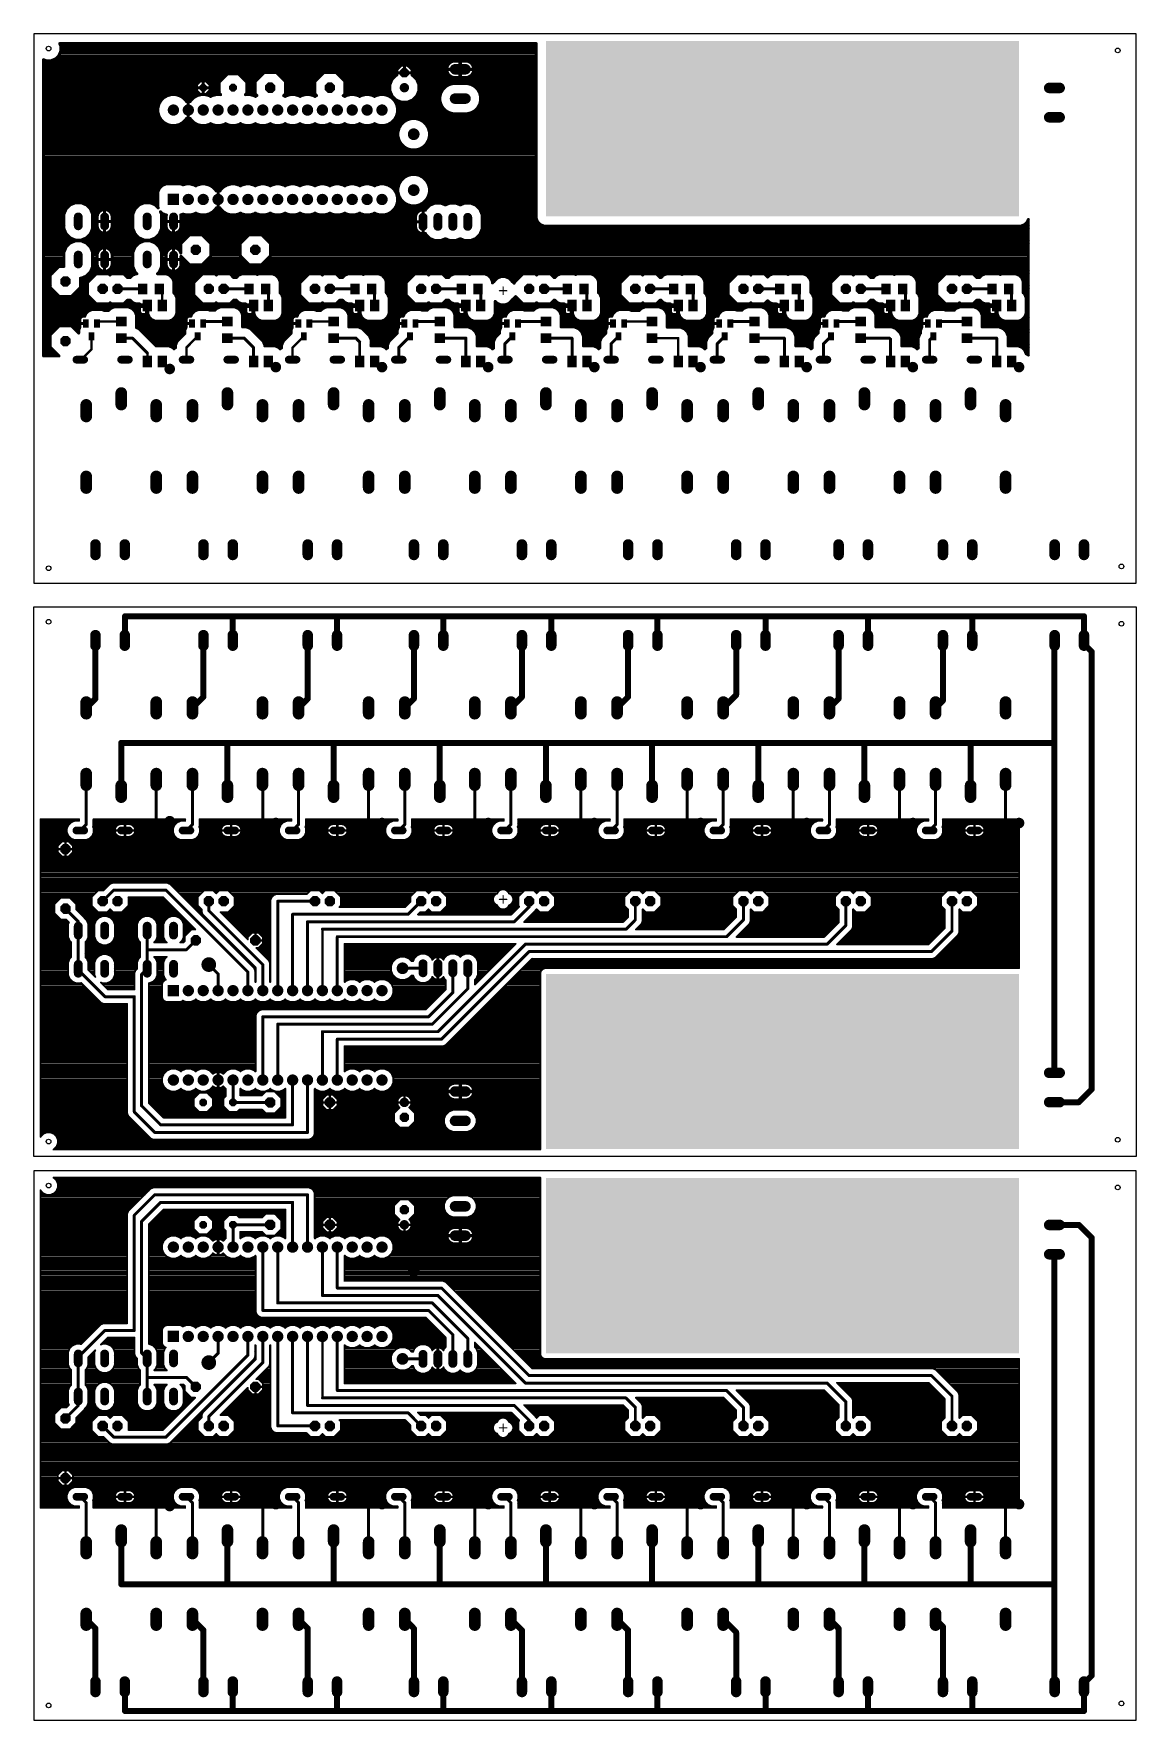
# Model space of a CAD drawing. Header units: millimetres. Extents: x 0 to 653, y 0 to 287.
# Drawn here: x 0 to 187.9, y 0 to 287.4 of the extents above; entities that cross this region are included whole.
import ezdxf

# ---------------------------------------------------------------- set-up
doc = ezdxf.new("R2010")
doc.units = ezdxf.units.MM
for name, color, linetype in [('1', 7, 'Continuous'), ('16', 7, 'Continuous'), ('17', 7, 'Continuous'), ('18', 7, 'Continuous'), ('20', 7, 'Continuous')]:
    doc.layers.add(name, color=color, linetype=linetype)

# ---------------------------------------------------------------- blocks, each defined once
blk = doc.blocks.new('RECT')
blk.add_solid([(-0.5, -0.5), (0.5, -0.5), (-0.5, 0.5), (0.5, 0.5)])
blk = doc.blocks.new('ROUNDP')
at = {"const_width": 0.5}
blk.add_lwpolyline([(0, -0.25, 1), (0, 0.25, 1), (0, -0.25)], format="xyb", dxfattribs=at)
blk = doc.blocks.new('OCTAGONP')
at = {"const_width": 0.5}
blk.add_lwpolyline([(-0.25, -0.1036), (-0.25, 0.1036), (-0.1036, 0.25), (0.1036, 0.25), (0.25, 0.1036), (0.25, -0.1036), (0.1036, -0.25), (-0.1036, -0.25), (-0.25, -0.1036), (-0.25, 0.1036)], dxfattribs=at)
blk = doc.blocks.new('LONGP100')
at = {"const_width": 1}
blk.add_lwpolyline([(-0.5, 0), (0.5, 0)], dxfattribs=at)
at = {"const_width": 0.5}
for points in [[(-0.5, 0.25, 1), (-0.5, -0.25)], [(0.5, -0.25, 1), (0.5, 0.25)]]:
    blk.add_lwpolyline(points, format="xyb", dxfattribs=at)
blk = doc.blocks.new('SQUAREP')
blk.add_solid([(-0.5, -0.5), (0.5, -0.5), (-0.5, 0.5), (0.5, 0.5)])
blk = doc.blocks.new('ROUNDV')
at = {"const_width": 0.5}
blk.add_lwpolyline([(0, -0.25, 1), (0, 0.25, 1), (0, -0.25)], format="xyb", dxfattribs=at)

msp = doc.modelspace()

# ---------------------------------------------------------------- linework, layer by layer
at = {"layer": '1'}
for points, const_width in [([(4.3, 283.73), (4.62, 284.5)], 0.508), ([(4.62, 285.32), (4.43, 285.76)], 0.508), ([(4.43, 285.76), (85.64, 285.76)], 0.508), ([(4.45, 285.74), (85.64, 285.74)], 0.508), ([(4.62, 284.5), (4.62, 285.32)], 0.508), ([(4.62, 285.23), (85.64, 285.23)], 0.508), ([(4.62, 284.72), (85.64, 284.72)], 0.508), ([(85.64, 285.76), (85.64, 256)], 0.508), ([(1.68, 232.52), (1.68, 283.02)], 0.508), ([(1.68, 283.02), (2.13, 282.83)], 0.508), ([(1.68, 282.69), (71.3, 282.69)], 0.508), ([(1.68, 282.18), (70.66, 282.18)], 0.508), ([(1.68, 281.67), (62.22, 281.67)], 0.508), ([(2.13, 282.83), (2.95, 282.83)], 0.508), ([(2.95, 282.83), (3.72, 283.15)], 0.508), ([(3.72, 283.15), (4.3, 283.73)], 0.508), ([(3.76, 283.2), (85.64, 283.2)], 0.508), ([(4.27, 283.7), (85.64, 283.7)], 0.508), ([(4.5, 284.21), (85.64, 284.21)], 0.508), ([(62.64, 282.09), (61.87, 281.33)], 0.508), ([(63.18, 282.09), (62.64, 282.09)], 0.508), ([(63.72, 282.09), (63.18, 282.09)], 0.508), ([(63.18, 282.09), (63.18, 280.78)], 0.508), ([(63.18, 280.78), (63.18, 282.09)], 0.508), ([(63.18, 281.67), (63.18, 281.67)], 0.508), ([(64.49, 281.33), (63.72, 282.09)], 0.508), ([(64.14, 281.67), (70.44, 281.67)], 0.508), ([(70.44, 281.71), (70.41, 281.49)], 0.508), ([(70.41, 281.49), (70.41, 281.42)], 0.508), ([(70.51, 281.92), (70.44, 281.71)], 0.508), ([(70.61, 282.11), (70.51, 281.92)], 0.508), ([(70.74, 282.29), (70.61, 282.11)], 0.508), ([(70.9, 282.45), (70.74, 282.29)], 0.508), ([(71.08, 282.58), (70.9, 282.45)], 0.508), ([(71.27, 282.68), (71.08, 282.58)], 0.508), ([(71.48, 282.75), (71.27, 282.68)], 0.508), ([(71.7, 282.78), (71.48, 282.75)], 0.508), ([(72.66, 282.78), (71.7, 282.78)], 0.508), ([(72.66, 281.42), (72.66, 282.78)], 0.508), ([(72.66, 282.69), (72.75, 282.69)], 0.508), ([(72.66, 282.18), (72.75, 282.18)], 0.508), ([(72.66, 281.67), (72.75, 281.67)], 0.508), ([(73.71, 282.78), (72.75, 282.78)], 0.508), ([(72.75, 282.78), (72.75, 281.42)], 0.508), ([(73.93, 282.75), (73.71, 282.78)], 0.508), ([(74.14, 282.68), (73.93, 282.75)], 0.508), ([(74.11, 282.69), (85.64, 282.69)], 0.508), ([(74.34, 282.58), (74.14, 282.68)], 0.508), ([(74.52, 282.45), (74.34, 282.58)], 0.508), ([(74.67, 282.29), (74.52, 282.45)], 0.508), ([(74.8, 282.11), (74.67, 282.29)], 0.508), ([(74.75, 282.18), (85.64, 282.18)], 0.508), ([(74.9, 281.92), (74.8, 282.11)], 0.508), ([(74.97, 281.71), (74.9, 281.92)], 0.508), ([(75.01, 281.49), (74.97, 281.71)], 0.508), ([(74.98, 281.67), (85.64, 281.67)], 0.508), ([(75.01, 281.42), (75.01, 281.49)], 0.508), ([(1.68, 281.16), (61.87, 281.16)], 0.508), ([(1.68, 280.66), (39.11, 280.66)], 0.508), ([(1.68, 280.15), (32.57, 280.15)], 0.508), ([(1.68, 279.64), (32.06, 279.64)], 0.508), ([(1.68, 279.13), (28.13, 279.13)], 0.508), ([(1.68, 278.62), (27.72, 278.62)], 0.508), ([(28.41, 279.41), (27.72, 278.73)], 0.508), ([(27.72, 278.73), (27.72, 278.24)], 0.508), ([(28.89, 279.41), (28.41, 279.41)], 0.508), ([(28.89, 279.41), (28.89, 278.24)], 0.508), ([(28.89, 278.24), (28.89, 279.41)], 0.508), ([(29.38, 279.41), (28.89, 279.41)], 0.508), ([(28.89, 279.13), (28.89, 279.13)], 0.508), ([(28.89, 278.62), (28.89, 278.62)], 0.508), ([(30.06, 278.73), (29.38, 279.41)], 0.508), ([(29.66, 279.13), (31.64, 279.13)], 0.508), ([(30.06, 278.24), (30.06, 278.73)], 0.508), ([(30.06, 278.62), (31.64, 278.62)], 0.508), ([(33, 280.58), (31.64, 279.21)], 0.508), ([(31.64, 279.21), (31.64, 277.28)], 0.508), ([(34.94, 280.58), (33, 280.58)], 0.508), ([(36.31, 279.21), (34.94, 280.58)], 0.508), ([(35.37, 280.15), (38.6, 280.15)], 0.508), ([(35.88, 279.64), (38.09, 279.64)], 0.508), ([(36.31, 277.28), (36.31, 279.21)], 0.508), ([(36.31, 279.13), (37.76, 279.13)], 0.508), ([(36.31, 278.62), (37.76, 278.62)], 0.508), ([(39.26, 280.81), (37.76, 279.31)], 0.508), ([(37.76, 279.31), (37.76, 277.18)], 0.508), ([(41.39, 280.81), (39.26, 280.81)], 0.508), ([(42.89, 279.31), (41.39, 280.81)], 0.508), ([(41.54, 280.66), (49.27, 280.66)], 0.508), ([(42.05, 280.15), (48.76, 280.15)], 0.508), ([(42.55, 279.64), (48.25, 279.64)], 0.508), ([(42.89, 277.18), (42.89, 279.31)], 0.508), ([(42.89, 279.13), (47.92, 279.13)], 0.508), ([(42.89, 278.62), (47.92, 278.62)], 0.508), ([(49.42, 280.81), (47.92, 279.31)], 0.508), ([(47.92, 279.31), (47.92, 277.18)], 0.508), ([(51.55, 280.81), (49.42, 280.81)], 0.508), ([(53.05, 279.31), (51.55, 280.81)], 0.508), ([(51.7, 280.66), (61.87, 280.66)], 0.508), ([(52.21, 280.15), (61.59, 280.15)], 0.508), ([(52.71, 279.64), (61.08, 279.64)], 0.508), ([(53.05, 277.18), (53.05, 279.31)], 0.508), ([(53.05, 279.13), (60.87, 279.13)], 0.508), ([(53.05, 278.62), (60.71, 278.62)], 0.508), ([(61.08, 279.65), (60.71, 278.74)], 0.508), ([(60.71, 278.74), (60.71, 277.75)], 0.508), ([(61.78, 280.34), (61.08, 279.65)], 0.508), ([(61.87, 280.38), (61.78, 280.34)], 0.508), ([(61.87, 281.33), (61.87, 280.78)], 0.508), ([(61.87, 280.78), (63.18, 280.78)], 0.508), ([(63.18, 280.78), (61.87, 280.78)], 0.508), ([(61.87, 280.78), (61.87, 280.38)], 0.508), ([(63.18, 281.16), (63.18, 281.16)], 0.508), ([(63.18, 280.78), (63.18, 280.78)], 0.508), ([(63.18, 280.78), (63.18, 280.78)], 0.508), ([(64.49, 280.78), (63.18, 280.78)], 0.508), ([(63.18, 280.78), (63.18, 280.78)], 0.508), ([(63.18, 280.78), (64.49, 280.78)], 0.508), ([(64.49, 280.78), (64.49, 281.33)], 0.508), ([(64.49, 281.16), (70.43, 281.16)], 0.508), ([(64.49, 280.38), (64.49, 280.78)], 0.508), ([(64.49, 280.66), (70.61, 280.66)], 0.508), ([(64.59, 280.34), (64.49, 280.38)], 0.508), ([(65.28, 279.65), (64.59, 280.34)], 0.508), ([(64.78, 280.15), (71.14, 280.15)], 0.508), ([(65.66, 278.74), (65.28, 279.65)], 0.508), ([(65.28, 279.64), (85.64, 279.64)], 0.508), ([(65.49, 279.13), (85.64, 279.13)], 0.508), ([(65.66, 277.75), (65.66, 278.74)], 0.508), ([(65.66, 278.62), (70.56, 278.62)], 0.508), ([(70.82, 278.77), (70.23, 278.44)], 0.508), ([(70.41, 281.42), (72.66, 281.42)], 0.508), ([(72.66, 281.33), (70.41, 281.33)], 0.508), ([(70.41, 281.33), (70.41, 281.27)], 0.508), ([(70.41, 281.27), (70.44, 281.05)], 0.508), ([(70.44, 281.05), (70.51, 280.84)], 0.508), ([(70.51, 280.84), (70.61, 280.64)], 0.508), ([(70.61, 280.64), (70.74, 280.46)], 0.508), ([(70.74, 280.46), (70.9, 280.31)], 0.508), ([(71.47, 278.95), (70.82, 278.77)], 0.508), ([(70.9, 280.31), (71.08, 280.18)], 0.508), ([(71.08, 280.18), (71.27, 280.08)], 0.508), ([(71.27, 280.08), (71.48, 280.01)], 0.508), ([(73.94, 278.95), (71.47, 278.95)], 0.508), ([(71.48, 280.01), (71.7, 279.98)], 0.508), ([(71.7, 279.98), (72.66, 279.97)], 0.508), ([(72.66, 281.42), (72.66, 281.33)], 0.508), ([(72.75, 281.42), (72.66, 281.42)], 0.508), ([(72.66, 279.97), (72.66, 281.33)], 0.508), ([(72.66, 281.33), (72.75, 281.33)], 0.508), ([(72.66, 281.16), (72.75, 281.16)], 0.508), ([(72.66, 280.66), (72.75, 280.66)], 0.508), ([(72.66, 280.15), (72.75, 280.15)], 0.508), ([(72.75, 281.33), (72.75, 281.42)], 0.508), ([(72.75, 281.42), (75.01, 281.42)], 0.508), ([(72.75, 281.33), (72.75, 279.98)], 0.508), ([(75.01, 281.33), (72.75, 281.33)], 0.508), ([(72.75, 279.98), (73.71, 279.98)], 0.508), ([(73.71, 279.98), (73.93, 280.01)], 0.508), ([(73.93, 280.01), (74.14, 280.08)], 0.508), ([(74.6, 278.77), (73.94, 278.95)], 0.508), ([(74.14, 280.08), (74.34, 280.18)], 0.508), ([(74.28, 280.15), (85.64, 280.15)], 0.508), ([(74.34, 280.18), (74.52, 280.31)], 0.508), ([(74.52, 280.31), (74.67, 280.46)], 0.508), ([(75.18, 278.44), (74.6, 278.77)], 0.508), ([(74.67, 280.46), (74.8, 280.64)], 0.508), ([(74.8, 280.64), (74.9, 280.84)], 0.508), ([(74.81, 280.66), (85.64, 280.66)], 0.508), ([(74.86, 278.62), (85.64, 278.62)], 0.508), ([(74.9, 280.84), (74.97, 281.05)], 0.508), ([(74.97, 281.05), (75.01, 281.27)], 0.508), ([(74.99, 281.16), (85.64, 281.16)], 0.508), ([(75.01, 281.27), (75.01, 281.33)], 0.508), ([(1.68, 278.12), (27.72, 278.12)], 0.508), ([(1.68, 277.61), (27.88, 277.61)], 0.508), ([(1.68, 277.1), (28.38, 277.1)], 0.508), ([(1.68, 276.59), (22.27, 276.59)], 0.508), ([(1.68, 276.08), (21.73, 276.08)], 0.508), ([(21.7, 276.06), (21.35, 275.45)], 0.508), ([(22.19, 276.55), (21.7, 276.06)], 0.508), ([(22.79, 276.89), (22.19, 276.55)], 0.508), ([(23.46, 277.07), (22.79, 276.89)], 0.508), ([(24.16, 277.07), (23.46, 277.07)], 0.508), ([(24.83, 276.89), (24.16, 277.07)], 0.508), ([(25.43, 276.55), (24.83, 276.89)], 0.508), ([(25.36, 276.59), (27.35, 276.59)], 0.508), ([(25.93, 276.06), (25.43, 276.55)], 0.508), ([(25.9, 276.08), (26.81, 276.08)], 0.508), ([(26.03, 275.87), (25.93, 276.06)], 0.508), ([(26.24, 275.91), (26.03, 275.87)], 0.508), ([(26.35, 275.91), (26.24, 275.91)], 0.508), ([(26.35, 275.16), (26.35, 275.91)], 0.508), ([(26.47, 275.91), (26.35, 275.91)], 0.508), ([(26.35, 275.91), (26.35, 275.16)], 0.508), ([(26.67, 275.87), (26.47, 275.91)], 0.508), ([(26.78, 276.06), (26.67, 275.87)], 0.508), ([(27.27, 276.55), (26.78, 276.06)], 0.508), ([(27.87, 276.89), (27.27, 276.55)], 0.508), ([(27.72, 278.24), (28.89, 278.24)], 0.508), ([(28.89, 278.24), (27.72, 278.24)], 0.508), ([(27.72, 278.24), (27.72, 277.76)], 0.508), ([(27.72, 277.76), (28.41, 277.07)], 0.508), ([(28.54, 277.07), (27.87, 276.89)], 0.508), ([(28.41, 277.07), (28.89, 277.07)], 0.508), ([(29.24, 277.07), (28.54, 277.07)], 0.508), ([(28.89, 278.24), (28.89, 278.24)], 0.508), ([(28.89, 278.24), (28.89, 278.24)], 0.508), ([(28.89, 277.07), (28.89, 278.24)], 0.508), ([(28.89, 278.24), (28.89, 278.24)], 0.508), ([(28.89, 278.24), (28.89, 277.07)], 0.508), ([(30.06, 278.24), (28.89, 278.24)], 0.508), ([(28.89, 278.24), (28.89, 278.24)], 0.508), ([(28.89, 278.24), (30.06, 278.24)], 0.508), ([(28.89, 278.12), (28.89, 278.12)], 0.508), ([(28.89, 277.61), (28.89, 277.61)], 0.508), ([(28.89, 277.1), (28.89, 277.1)], 0.508), ([(28.89, 277.07), (29.38, 277.07)], 0.508), ([(29.91, 276.89), (29.24, 277.07)], 0.508), ([(29.38, 277.07), (30.06, 277.76)], 0.508), ([(29.4, 277.1), (31.81, 277.1)], 0.508), ([(29.91, 277.61), (31.64, 277.61)], 0.508), ([(30.16, 276.75), (29.91, 276.89)], 0.508), ([(30.06, 277.76), (30.06, 278.24)], 0.508), ([(30.06, 278.12), (31.64, 278.12)], 0.508), ([(30.41, 276.89), (30.16, 276.75)], 0.508), ([(31.08, 277.07), (30.41, 276.89)], 0.508), ([(31.78, 277.07), (31.08, 277.07)], 0.508), ([(31.64, 277.28), (31.86, 277.05)], 0.508), ([(31.86, 277.05), (31.78, 277.07)], 0.508), ([(36.09, 277.05), (36.31, 277.28)], 0.508), ([(36.16, 277.07), (36.09, 277.05)], 0.508), ([(36.13, 277.1), (37.84, 277.1)], 0.508), ([(36.86, 277.07), (36.16, 277.07)], 0.508), ([(36.31, 278.12), (37.76, 278.12)], 0.508), ([(36.31, 277.61), (37.76, 277.61)], 0.508), ([(37.53, 276.89), (36.86, 277.07)], 0.508), ([(37.78, 276.75), (37.53, 276.89)], 0.508), ([(37.76, 277.18), (38.04, 276.9)], 0.508), ([(38.03, 276.89), (37.78, 276.75)], 0.508), ([(38.04, 276.9), (38.03, 276.89)], 0.508), ([(42.6, 276.9), (42.89, 277.18)], 0.508), ([(42.61, 276.89), (42.6, 276.9)], 0.508), ([(42.86, 276.75), (42.61, 276.89)], 0.508), ([(42.81, 277.1), (48, 277.1)], 0.508), ([(43.11, 276.89), (42.86, 276.75)], 0.508), ([(42.89, 278.12), (47.92, 278.12)], 0.508), ([(42.89, 277.61), (47.92, 277.61)], 0.508), ([(43.78, 277.07), (43.11, 276.89)], 0.508), ([(44.48, 277.07), (43.78, 277.07)], 0.508), ([(45.15, 276.89), (44.48, 277.07)], 0.508), ([(45.4, 276.75), (45.15, 276.89)], 0.508), ([(45.65, 276.89), (45.4, 276.75)], 0.508), ([(46.32, 277.07), (45.65, 276.89)], 0.508), ([(47.02, 277.07), (46.32, 277.07)], 0.508), ([(47.69, 276.89), (47.02, 277.07)], 0.508), ([(47.94, 276.75), (47.69, 276.89)], 0.508), ([(47.92, 277.18), (48.2, 276.9)], 0.508), ([(48.19, 276.89), (47.94, 276.75)], 0.508), ([(48.2, 276.9), (48.19, 276.89)], 0.508), ([(52.76, 276.9), (53.05, 277.18)], 0.508), ([(52.77, 276.89), (52.76, 276.9)], 0.508), ([(53.02, 276.75), (52.77, 276.89)], 0.508), ([(52.97, 277.1), (60.98, 277.1)], 0.508), ([(53.27, 276.89), (53.02, 276.75)], 0.508), ([(53.05, 278.12), (60.71, 278.12)], 0.508), ([(53.05, 277.61), (60.77, 277.61)], 0.508), ([(53.94, 277.07), (53.27, 276.89)], 0.508), ([(54.64, 277.07), (53.94, 277.07)], 0.508), ([(55.31, 276.89), (54.64, 277.07)], 0.508), ([(55.56, 276.75), (55.31, 276.89)], 0.508), ([(55.81, 276.89), (55.56, 276.75)], 0.508), ([(56.48, 277.07), (55.81, 276.89)], 0.508), ([(57.18, 277.07), (56.48, 277.07)], 0.508), ([(57.85, 276.89), (57.18, 277.07)], 0.508), ([(58.1, 276.75), (57.85, 276.89)], 0.508), ([(58.35, 276.89), (58.1, 276.75)], 0.508), ([(59.02, 277.07), (58.35, 276.89)], 0.508), ([(59.72, 277.07), (59.02, 277.07)], 0.508), ([(60.39, 276.89), (59.72, 277.07)], 0.508), ([(60.99, 276.55), (60.39, 276.89)], 0.508), ([(60.71, 277.75), (61.08, 276.84)], 0.508), ([(60.92, 276.59), (61.33, 276.59)], 0.508), ([(61.49, 276.06), (60.99, 276.55)], 0.508), ([(61.08, 276.84), (61.78, 276.14)], 0.508), ([(61.46, 276.08), (61.92, 276.08)], 0.508), ([(61.83, 275.45), (61.49, 276.06)], 0.508), ([(61.78, 276.14), (62.69, 275.77)], 0.508), ([(62.69, 275.77), (63.68, 275.77)], 0.508), ([(63.68, 275.77), (64.59, 276.14)], 0.508), ([(64.44, 276.08), (69.24, 276.08)], 0.508), ([(64.59, 276.14), (65.28, 276.84)], 0.508), ([(65.03, 276.59), (69.24, 276.59)], 0.508), ([(65.28, 276.84), (65.66, 277.75)], 0.508), ([(65.39, 277.1), (69.34, 277.1)], 0.508), ([(65.6, 277.61), (69.55, 277.61)], 0.508), ([(65.66, 278.12), (69.91, 278.12)], 0.508), ([(69.42, 277.37), (69.24, 276.72)], 0.508), ([(69.24, 276.72), (69.24, 276.04)], 0.508), ([(69.24, 276.04), (69.42, 275.39)], 0.508), ([(69.75, 277.96), (69.42, 277.37)], 0.508), ([(70.23, 278.44), (69.75, 277.96)], 0.508), ([(75.66, 277.96), (75.18, 278.44)], 0.508), ([(75.5, 278.12), (85.64, 278.12)], 0.508), ([(76, 277.37), (75.66, 277.96)], 0.508), ([(75.86, 277.61), (85.64, 277.61)], 0.508), ([(76.17, 276.72), (76, 277.37)], 0.508), ([(76, 275.39), (76.17, 276.04)], 0.508), ([(76.07, 277.1), (85.64, 277.1)], 0.508), ([(76.17, 276.04), (76.17, 276.72)], 0.508), ([(76.17, 276.59), (85.64, 276.59)], 0.508), ([(76.17, 276.08), (85.64, 276.08)], 0.508), ([(1.68, 275.58), (21.42, 275.58)], 0.508), ([(1.68, 275.07), (21.25, 275.07)], 0.508), ([(1.68, 274.56), (21.17, 274.56)], 0.508), ([(1.68, 274.05), (21.18, 274.05)], 0.508), ([(1.68, 273.54), (21.32, 273.54)], 0.508), ([(1.68, 273.04), (21.57, 273.04)], 0.508), ([(21.35, 275.45), (21.17, 274.78)], 0.508), ([(21.17, 274.78), (21.17, 274.09)], 0.508), ([(21.17, 274.09), (21.35, 273.41)], 0.508), ([(21.35, 273.41), (21.7, 272.81)], 0.508), ([(25.93, 272.81), (26.03, 272.99)], 0.508), ([(26.03, 272.99), (26.24, 272.96)], 0.508), ([(26.24, 272.96), (26.35, 272.96)], 0.508), ([(26.35, 275.58), (26.35, 275.58)], 0.508), ([(26.35, 275.16), (26.35, 275.16)], 0.508), ([(26.35, 275.16), (26.35, 275.16)], 0.508), ([(26.35, 272.96), (26.35, 273.71)], 0.508), ([(26.35, 273.71), (26.35, 273.71)], 0.508), ([(26.35, 273.71), (26.35, 273.71)], 0.508), ([(26.35, 273.71), (26.35, 272.96)], 0.508), ([(26.35, 273.54), (26.35, 273.54)], 0.508), ([(26.35, 273.04), (26.35, 273.04)], 0.508), ([(26.35, 272.96), (26.47, 272.96)], 0.508), ([(26.47, 272.96), (26.67, 272.99)], 0.508), ([(26.67, 272.99), (26.78, 272.81)], 0.508), ([(61.49, 272.81), (61.83, 273.41)], 0.508), ([(61.62, 273.04), (85.64, 273.04)], 0.508), ([(61.76, 275.58), (69.36, 275.58)], 0.508), ([(62.01, 274.78), (61.83, 275.45)], 0.508), ([(61.83, 273.41), (62.01, 274.09)], 0.508), ([(61.87, 273.54), (85.64, 273.54)], 0.508), ([(61.94, 275.07), (69.6, 275.07)], 0.508), ([(62.01, 274.05), (70.7, 274.05)], 0.508), ([(62.01, 274.09), (62.01, 274.78)], 0.508), ([(62.01, 274.56), (69.99, 274.56)], 0.508), ([(64.42, 272.98), (63.74, 272.8)], 0.508), ([(65.12, 272.98), (64.42, 272.98)], 0.508), ([(65.8, 272.8), (65.12, 272.98)], 0.508), ([(69.42, 275.39), (69.75, 274.8)], 0.508), ([(69.75, 274.8), (70.23, 274.32)], 0.508), ([(70.23, 274.32), (70.82, 273.98)], 0.508), ([(70.82, 273.98), (71.47, 273.81)], 0.508), ([(71.47, 273.81), (73.94, 273.81)], 0.508), ([(73.94, 273.81), (74.6, 273.98)], 0.508), ([(74.6, 273.98), (75.18, 274.32)], 0.508), ([(74.72, 274.05), (85.64, 274.05)], 0.508), ([(75.18, 274.32), (75.66, 274.8)], 0.508), ([(75.42, 274.56), (85.64, 274.56)], 0.508), ([(75.66, 274.8), (76, 275.39)], 0.508), ([(75.82, 275.07), (85.64, 275.07)], 0.508), ([(76.05, 275.58), (85.64, 275.58)], 0.508), ([(1.68, 272.53), (21.98, 272.53)], 0.508), ([(1.68, 272.02), (22.71, 272.02)], 0.508), ([(1.68, 271.51), (62.38, 271.51)], 0.508), ([(1.68, 271), (62.19, 271)], 0.508), ([(1.68, 270.5), (62.09, 270.5)], 0.508), ([(1.68, 269.99), (62.09, 269.99)], 0.508), ([(21.7, 272.81), (22.19, 272.32)], 0.508), ([(22.19, 272.32), (22.79, 271.97)], 0.508), ([(22.79, 271.97), (23.46, 271.79)], 0.508), ([(23.46, 271.79), (24.16, 271.79)], 0.508), ([(24.16, 271.79), (24.83, 271.97)], 0.508), ([(24.83, 271.97), (25.43, 272.32)], 0.508), ([(24.92, 272.02), (27.79, 272.02)], 0.508), ([(25.43, 272.32), (25.93, 272.81)], 0.508), ([(25.64, 272.53), (27.06, 272.53)], 0.508), ([(26.78, 272.81), (27.27, 272.32)], 0.508), ([(27.27, 272.32), (27.87, 271.97)], 0.508), ([(27.87, 271.97), (28.54, 271.79)], 0.508), ([(28.54, 271.79), (29.24, 271.79)], 0.508), ([(29.24, 271.79), (29.91, 271.97)], 0.508), ([(29.91, 271.97), (30.16, 272.12)], 0.508), ([(30, 272.02), (30.33, 272.02)], 0.508), ([(30.16, 272.12), (30.41, 271.97)], 0.508), ([(30.41, 271.97), (31.08, 271.79)], 0.508), ([(31.08, 271.79), (31.78, 271.79)], 0.508), ([(31.78, 271.79), (32.45, 271.97)], 0.508), ([(32.45, 271.97), (32.7, 272.12)], 0.508), ([(32.54, 272.02), (32.87, 272.02)], 0.508), ([(32.7, 272.12), (32.95, 271.97)], 0.508), ([(32.95, 271.97), (33.62, 271.79)], 0.508), ([(33.62, 271.79), (34.32, 271.79)], 0.508), ([(34.32, 271.79), (34.99, 271.97)], 0.508), ([(34.99, 271.97), (35.24, 272.12)], 0.508), ([(35.08, 272.02), (35.41, 272.02)], 0.508), ([(35.24, 272.12), (35.49, 271.97)], 0.508), ([(35.49, 271.97), (36.16, 271.79)], 0.508), ([(36.16, 271.79), (36.86, 271.79)], 0.508), ([(36.86, 271.79), (37.53, 271.97)], 0.508), ([(37.53, 271.97), (37.78, 272.12)], 0.508), ([(37.62, 272.02), (37.95, 272.02)], 0.508), ([(37.78, 272.12), (38.03, 271.97)], 0.508), ([(38.03, 271.97), (38.7, 271.79)], 0.508), ([(38.7, 271.79), (39.4, 271.79)], 0.508), ([(39.4, 271.79), (40.07, 271.97)], 0.508), ([(40.07, 271.97), (40.32, 272.12)], 0.508), ([(40.16, 272.02), (40.49, 272.02)], 0.508), ([(40.32, 272.12), (40.57, 271.97)], 0.508), ([(40.57, 271.97), (41.24, 271.79)], 0.508), ([(41.24, 271.79), (41.94, 271.79)], 0.508), ([(41.94, 271.79), (42.61, 271.97)], 0.508), ([(42.61, 271.97), (42.86, 272.12)], 0.508), ([(42.7, 272.02), (43.03, 272.02)], 0.508), ([(42.86, 272.12), (43.11, 271.97)], 0.508), ([(43.11, 271.97), (43.78, 271.79)], 0.508), ([(43.78, 271.79), (44.48, 271.79)], 0.508), ([(44.48, 271.79), (45.15, 271.97)], 0.508), ([(45.15, 271.97), (45.4, 272.12)], 0.508), ([(45.24, 272.02), (45.57, 272.02)], 0.508), ([(45.4, 272.12), (45.65, 271.97)], 0.508), ([(45.65, 271.97), (46.32, 271.79)], 0.508), ([(46.32, 271.79), (47.02, 271.79)], 0.508), ([(47.02, 271.79), (47.69, 271.97)], 0.508), ([(47.69, 271.97), (47.94, 272.12)], 0.508), ([(47.78, 272.02), (48.11, 272.02)], 0.508), ([(47.94, 272.12), (48.19, 271.97)], 0.508), ([(48.19, 271.97), (48.86, 271.79)], 0.508), ([(48.86, 271.79), (49.56, 271.79)], 0.508), ([(49.56, 271.79), (50.23, 271.97)], 0.508), ([(50.23, 271.97), (50.48, 272.12)], 0.508), ([(50.32, 272.02), (50.65, 272.02)], 0.508), ([(50.48, 272.12), (50.73, 271.97)], 0.508), ([(50.73, 271.97), (51.4, 271.79)], 0.508), ([(51.4, 271.79), (52.1, 271.79)], 0.508), ([(52.1, 271.79), (52.77, 271.97)], 0.508), ([(52.77, 271.97), (53.02, 272.12)], 0.508), ([(52.86, 272.02), (53.19, 272.02)], 0.508), ([(53.02, 272.12), (53.27, 271.97)], 0.508), ([(53.27, 271.97), (53.94, 271.79)], 0.508), ([(53.94, 271.79), (54.64, 271.79)], 0.508), ([(54.64, 271.79), (55.31, 271.97)], 0.508), ([(55.31, 271.97), (55.56, 272.12)], 0.508), ([(55.4, 272.02), (55.73, 272.02)], 0.508), ([(55.56, 272.12), (55.81, 271.97)], 0.508), ([(55.81, 271.97), (56.48, 271.79)], 0.508), ([(56.48, 271.79), (57.18, 271.79)], 0.508), ([(57.18, 271.79), (57.85, 271.97)], 0.508), ([(57.85, 271.97), (58.1, 272.12)], 0.508), ([(57.94, 272.02), (58.27, 272.02)], 0.508), ([(58.1, 272.12), (58.35, 271.97)], 0.508), ([(58.35, 271.97), (59.02, 271.79)], 0.508), ([(59.02, 271.79), (59.72, 271.79)], 0.508), ([(59.72, 271.79), (60.39, 271.97)], 0.508), ([(60.39, 271.97), (60.99, 272.32)], 0.508), ([(60.48, 272.02), (62.7, 272.02)], 0.508), ([(60.99, 272.32), (61.49, 272.81)], 0.508), ([(61.2, 272.53), (63.27, 272.53)], 0.508), ([(62.28, 271.34), (62.09, 270.66)], 0.508), ([(62.09, 270.66), (62.09, 269.95)], 0.508), ([(62.09, 269.95), (62.28, 269.27)], 0.508), ([(62.63, 271.95), (62.28, 271.34)], 0.508), ([(63.13, 272.45), (62.63, 271.95)], 0.508), ([(63.74, 272.8), (63.13, 272.45)], 0.508), ([(66.41, 272.45), (65.8, 272.8)], 0.508), ([(66.27, 272.53), (85.64, 272.53)], 0.508), ([(66.91, 271.95), (66.41, 272.45)], 0.508), ([(66.84, 272.02), (85.64, 272.02)], 0.508), ([(67.26, 271.34), (66.91, 271.95)], 0.508), ([(67.16, 271.51), (85.64, 271.51)], 0.508), ([(67.45, 270.66), (67.26, 271.34)], 0.508), ([(67.26, 269.27), (67.45, 269.95)], 0.508), ([(67.35, 271), (85.64, 271)], 0.508), ([(67.45, 269.95), (67.45, 270.66)], 0.508), ([(67.45, 270.5), (85.64, 270.5)], 0.508), ([(67.45, 269.99), (85.64, 269.99)], 0.508), ([(1.68, 269.48), (62.22, 269.48)], 0.508), ([(1.68, 268.97), (62.45, 268.97)], 0.508), ([(1.68, 268.46), (62.83, 268.46)], 0.508), ([(1.68, 267.96), (63.49, 267.96)], 0.508), ([(1.68, 267.45), (85.64, 267.45)], 0.508), ([(62.28, 269.27), (62.63, 268.66)], 0.508), ([(62.63, 268.66), (63.13, 268.16)], 0.508), ([(63.13, 268.16), (63.74, 267.81)], 0.508), ([(63.74, 267.81), (64.42, 267.63)], 0.508), ([(64.42, 267.63), (65.12, 267.63)], 0.508), ([(65.12, 267.63), (65.8, 267.81)], 0.508), ([(65.8, 267.81), (66.41, 268.16)], 0.508), ([(66.05, 267.96), (85.64, 267.96)], 0.508), ([(66.41, 268.16), (66.91, 268.66)], 0.508), ([(66.71, 268.46), (85.64, 268.46)], 0.508), ([(66.91, 268.66), (67.26, 269.27)], 0.508), ([(67.09, 268.97), (85.64, 268.97)], 0.508), ([(67.32, 269.48), (85.64, 269.48)], 0.508), ([(1.68, 266.94), (85.64, 266.94)], 0.508), ([(1.68, 266.43), (85.64, 266.43)], 0.508), ([(1.68, 265.92), (85.64, 265.92)], 0.508), ([(1.68, 265.42), (85.64, 265.42)], 0.508), ([(1.68, 264.91), (85.64, 264.91)], 0.508), ([(1.68, 264.4), (85.64, 264.4)], 0.508), ([(1.68, 263.89), (85.64, 263.89)], 0.508), ([(1.68, 263.38), (64.15, 263.38)], 0.508), ([(1.68, 262.88), (63.08, 262.88)], 0.508), ([(1.68, 262.37), (62.6, 262.37)], 0.508), ([(1.68, 261.86), (62.3, 261.86)], 0.508), ([(1.68, 261.35), (21.67, 261.35)], 0.508), ([(21.9, 261.58), (21.43, 261.11)], 0.508), ([(22.51, 261.83), (21.9, 261.58)], 0.508), ([(25.11, 261.83), (22.51, 261.83)], 0.508), ([(25.46, 261.69), (25.11, 261.83)], 0.508), ([(26, 261.83), (25.46, 261.69)], 0.508), ([(26.7, 261.83), (26, 261.83)], 0.508), ([(27.37, 261.65), (26.7, 261.83)], 0.508), ([(27.62, 261.51), (27.37, 261.65)], 0.508), ([(27.87, 261.65), (27.62, 261.51)], 0.508), ([(28.54, 261.83), (27.87, 261.65)], 0.508), ([(29.24, 261.83), (28.54, 261.83)], 0.508), ([(29.91, 261.65), (29.24, 261.83)], 0.508), ([(30.51, 261.31), (29.91, 261.65)], 0.508), ([(30.44, 261.35), (32.43, 261.35)], 0.508), ([(32.95, 261.65), (32.35, 261.31)], 0.508), ([(33.62, 261.83), (32.95, 261.65)], 0.508), ([(34.32, 261.83), (33.62, 261.83)], 0.508), ([(34.99, 261.65), (34.32, 261.83)], 0.508), ([(35.24, 261.51), (34.99, 261.65)], 0.508), ([(35.49, 261.65), (35.24, 261.51)], 0.508), ([(36.16, 261.83), (35.49, 261.65)], 0.508), ([(36.86, 261.83), (36.16, 261.83)], 0.508), ([(37.53, 261.65), (36.86, 261.83)], 0.508), ([(37.78, 261.51), (37.53, 261.65)], 0.508), ([(38.03, 261.65), (37.78, 261.51)], 0.508), ([(38.7, 261.83), (38.03, 261.65)], 0.508), ([(39.4, 261.83), (38.7, 261.83)], 0.508), ([(40.07, 261.65), (39.4, 261.83)], 0.508), ([(40.32, 261.51), (40.07, 261.65)], 0.508), ([(40.57, 261.65), (40.32, 261.51)], 0.508), ([(41.24, 261.83), (40.57, 261.65)], 0.508), ([(41.94, 261.83), (41.24, 261.83)], 0.508), ([(42.61, 261.65), (41.94, 261.83)], 0.508), ([(42.86, 261.51), (42.61, 261.65)], 0.508), ([(43.11, 261.65), (42.86, 261.51)], 0.508), ([(43.78, 261.83), (43.11, 261.65)], 0.508), ([(44.48, 261.83), (43.78, 261.83)], 0.508), ([(45.15, 261.65), (44.48, 261.83)], 0.508), ([(45.4, 261.51), (45.15, 261.65)], 0.508), ([(45.65, 261.65), (45.4, 261.51)], 0.508), ([(46.32, 261.83), (45.65, 261.65)], 0.508), ([(47.02, 261.83), (46.32, 261.83)], 0.508), ([(47.69, 261.65), (47.02, 261.83)], 0.508), ([(47.94, 261.51), (47.69, 261.65)], 0.508), ([(48.19, 261.65), (47.94, 261.51)], 0.508), ([(48.86, 261.83), (48.19, 261.65)], 0.508), ([(49.56, 261.83), (48.86, 261.83)], 0.508), ([(50.23, 261.65), (49.56, 261.83)], 0.508), ([(50.48, 261.51), (50.23, 261.65)], 0.508), ([(50.73, 261.65), (50.48, 261.51)], 0.508), ([(51.4, 261.83), (50.73, 261.65)], 0.508), ([(52.1, 261.83), (51.4, 261.83)], 0.508), ([(52.77, 261.65), (52.1, 261.83)], 0.508), ([(53.02, 261.51), (52.77, 261.65)], 0.508), ([(53.27, 261.65), (53.02, 261.51)], 0.508), ([(53.94, 261.83), (53.27, 261.65)], 0.508), ([(54.64, 261.83), (53.94, 261.83)], 0.508), ([(55.31, 261.65), (54.64, 261.83)], 0.508), ([(55.56, 261.51), (55.31, 261.65)], 0.508), ([(55.81, 261.65), (55.56, 261.51)], 0.508), ([(56.48, 261.83), (55.81, 261.65)], 0.508), ([(57.18, 261.83), (56.48, 261.83)], 0.508), ([(57.85, 261.65), (57.18, 261.83)], 0.508), ([(58.1, 261.51), (57.85, 261.65)], 0.508), ([(58.35, 261.65), (58.1, 261.51)], 0.508), ([(59.02, 261.83), (58.35, 261.65)], 0.508), ([(59.72, 261.83), (59.02, 261.83)], 0.508), ([(60.39, 261.65), (59.72, 261.83)], 0.508), ([(60.99, 261.31), (60.39, 261.65)], 0.508), ([(60.92, 261.35), (62.15, 261.35)], 0.508), ([(62.28, 261.81), (62.09, 261.13)], 0.508), ([(62.63, 262.42), (62.28, 261.81)], 0.508), ([(63.13, 262.92), (62.63, 262.42)], 0.508), ([(63.74, 263.27), (63.13, 262.92)], 0.508), ([(64.42, 263.46), (63.74, 263.27)], 0.508), ([(65.12, 263.46), (64.42, 263.46)], 0.508), ([(65.8, 263.27), (65.12, 263.46)], 0.508), ([(65.39, 263.38), (85.64, 263.38)], 0.508), ([(66.41, 262.92), (65.8, 263.27)], 0.508), ([(66.91, 262.42), (66.41, 262.92)], 0.508), ([(66.46, 262.88), (85.64, 262.88)], 0.508), ([(67.26, 261.81), (66.91, 262.42)], 0.508), ([(66.94, 262.37), (85.64, 262.37)], 0.508), ([(67.24, 261.86), (85.64, 261.86)], 0.508), ([(67.45, 261.13), (67.26, 261.81)], 0.508), ([(67.39, 261.35), (85.64, 261.35)], 0.508), ([(1.68, 260.84), (21.32, 260.84)], 0.508), ([(1.68, 260.34), (21.17, 260.34)], 0.508), ([(1.68, 259.83), (21.17, 259.83)], 0.508), ([(1.68, 259.32), (21.17, 259.32)], 0.508), ([(1.68, 258.81), (21.17, 258.81)], 0.508), ([(7.11, 258.64), (6.22, 258.27)], 0.508), ([(8.08, 258.64), (7.11, 258.64)], 0.508), ([(8.97, 258.27), (8.08, 258.64)], 0.508), ([(18.86, 258.64), (17.96, 258.27)], 0.508), ([(19.82, 258.64), (18.86, 258.64)], 0.508), ([(20.72, 258.27), (19.82, 258.64)], 0.508), ([(21.43, 261.11), (21.17, 260.49)], 0.508), ([(21.17, 260.49), (21.17, 257.89)], 0.508), ([(31.01, 260.82), (30.51, 261.31)], 0.508), ([(30.98, 260.84), (31.89, 260.84)], 0.508), ([(31.11, 260.63), (31.01, 260.82)], 0.508), ([(31.32, 260.67), (31.11, 260.63)], 0.508), ([(31.43, 260.67), (31.32, 260.67)], 0.508), ([(31.55, 260.67), (31.43, 260.67)], 0.508), ([(31.43, 260.67), (31.43, 259.92)], 0.508), ([(31.43, 259.92), (31.43, 260.67)], 0.508), ([(31.43, 260.34), (31.43, 260.34)], 0.508), ([(31.43, 259.92), (31.43, 259.92)], 0.508), ([(31.43, 259.92), (31.43, 259.92)], 0.508), ([(31.43, 257.72), (31.43, 258.47)], 0.508), ([(31.43, 258.47), (31.43, 258.47)], 0.508), ([(31.43, 258.47), (31.43, 258.47)], 0.508), ([(31.43, 258.47), (31.43, 257.72)], 0.508), ([(31.75, 260.63), (31.55, 260.67)], 0.508), ([(31.86, 260.82), (31.75, 260.63)], 0.508), ([(32.35, 261.31), (31.86, 260.82)], 0.508), ([(61.49, 260.82), (60.99, 261.31)], 0.508), ([(61.46, 260.84), (62.09, 260.84)], 0.508), ([(61.83, 260.21), (61.49, 260.82)], 0.508), ([(61.76, 260.34), (62.12, 260.34)], 0.508), ([(62.01, 259.54), (61.83, 260.21)], 0.508), ([(61.83, 258.17), (62.01, 258.85)], 0.508), ([(61.94, 259.83), (62.25, 259.83)], 0.508), ([(62.01, 258.81), (62.95, 258.81)], 0.508), ([(62.01, 258.85), (62.01, 259.54)], 0.508), ([(62.01, 259.32), (62.52, 259.32)], 0.508), ([(62.09, 261.13), (62.09, 260.43)], 0.508), ([(62.09, 260.43), (62.28, 259.75)], 0.508), ([(62.28, 259.75), (62.63, 259.14)], 0.508), ([(62.63, 259.14), (63.13, 258.64)], 0.508), ([(63.13, 258.64), (63.74, 258.29)], 0.508), ([(65.8, 258.29), (66.41, 258.64)], 0.508), ([(66.41, 258.64), (66.91, 259.14)], 0.508), ([(66.59, 258.81), (85.64, 258.81)], 0.508), ([(66.91, 259.14), (67.26, 259.75)], 0.508), ([(67.02, 259.32), (85.64, 259.32)], 0.508), ([(67.26, 259.75), (67.45, 260.43)], 0.508), ([(67.29, 259.83), (85.64, 259.83)], 0.508), ([(67.42, 260.34), (85.64, 260.34)], 0.508), ([(67.45, 260.43), (67.45, 261.13)], 0.508), ([(67.45, 260.84), (85.64, 260.84)], 0.508), ([(68.41, 258.58), (67.52, 258.21)], 0.508), ([(69.38, 258.58), (68.41, 258.58)], 0.508), ([(70.17, 258.26), (69.38, 258.58)], 0.508), ([(70.95, 258.58), (70.17, 258.26)], 0.508), ([(71.92, 258.58), (70.95, 258.58)], 0.508), ([(72.71, 258.26), (71.92, 258.58)], 0.508), ([(73.49, 258.58), (72.71, 258.26)], 0.508), ([(74.46, 258.58), (73.49, 258.58)], 0.508), ([(75.36, 258.21), (74.46, 258.58)], 0.508), ([(1.68, 258.3), (6.29, 258.3)], 0.508), ([(1.68, 257.8), (5.74, 257.8)], 0.508), ([(1.68, 257.29), (5.41, 257.29)], 0.508), ([(1.68, 256.78), (5.2, 256.78)], 0.508), ([(1.68, 256.27), (5.16, 256.27)], 0.508), ([(1.68, 255.76), (5.16, 255.76)], 0.508), ([(5.53, 257.59), (5.16, 256.7)], 0.508), ([(5.16, 256.7), (5.16, 254.22)], 0.508), ([(6.22, 258.27), (5.53, 257.59)], 0.508), ([(8.89, 258.3), (18.04, 258.3)], 0.508), ([(9.65, 257.59), (8.97, 258.27)], 0.508), ([(9.45, 257.8), (17.49, 257.8)], 0.508), ([(10.02, 256.7), (9.65, 257.59)], 0.508), ([(9.78, 257.29), (11.43, 257.29)], 0.508), ([(9.99, 256.78), (10.97, 256.78)], 0.508), ([(10.02, 254.22), (10.02, 256.7)], 0.508), ([(10.02, 256.27), (10.83, 256.27)], 0.508), ([(10.02, 255.76), (10.83, 255.76)], 0.508), ([(10.86, 256.51), (10.83, 256.31)], 0.508), ([(10.83, 256.31), (10.83, 255.46)], 0.508), ([(10.92, 256.7), (10.86, 256.51)], 0.508), ([(11.01, 256.87), (10.92, 256.7)], 0.508), ([(11.13, 257.03), (11.01, 256.87)], 0.508), ([(11.27, 257.17), (11.13, 257.03)], 0.508), ([(11.43, 257.29), (11.27, 257.17)], 0.508), ([(11.61, 257.38), (11.43, 257.29)], 0.508), ([(11.8, 257.44), (11.61, 257.38)], 0.508), ([(11.99, 257.47), (11.8, 257.44)], 0.508), ([(12.09, 257.47), (11.99, 257.47)], 0.508), ([(12.19, 257.47), (12.09, 257.47)], 0.508), ([(12.09, 257.47), (12.09, 255.46)], 0.508), ([(12.09, 255.46), (12.09, 257.47)], 0.508), ([(12.09, 257.29), (12.09, 257.29)], 0.508), ([(12.09, 256.78), (12.09, 256.78)], 0.508), ([(12.09, 256.27), (12.09, 256.27)], 0.508), ([(12.09, 255.76), (12.09, 255.76)], 0.508), ([(12.39, 257.44), (12.19, 257.47)], 0.508), ([(12.58, 257.38), (12.39, 257.44)], 0.508), ([(12.75, 257.29), (12.58, 257.38)], 0.508), ([(12.91, 257.17), (12.75, 257.29)], 0.508), ([(12.76, 257.29), (17.16, 257.29)], 0.508), ([(13.06, 257.03), (12.91, 257.17)], 0.508), ([(13.17, 256.87), (13.06, 257.03)], 0.508), ([(13.26, 256.7), (13.17, 256.87)], 0.508), ([(13.22, 256.78), (16.94, 256.78)], 0.508), ([(13.32, 256.51), (13.26, 256.7)], 0.508), ([(13.35, 256.31), (13.32, 256.51)], 0.508), ([(13.35, 255.46), (13.35, 256.31)], 0.508), ([(13.35, 256.27), (16.91, 256.27)], 0.508), ([(13.35, 255.76), (16.91, 255.76)], 0.508), ([(17.28, 257.59), (16.91, 256.7)], 0.508), ([(16.91, 256.7), (16.91, 254.22)], 0.508), ([(17.96, 258.27), (17.28, 257.59)], 0.508), ([(20.64, 258.3), (21.17, 258.3)], 0.508), ([(21.22, 257.76), (20.72, 258.27)], 0.508), ([(21.17, 257.89), (21.22, 257.76)], 0.508), ([(21.19, 257.8), (21.21, 257.8)], 0.508), ([(21.77, 256.7), (21.6, 257.1)], 0.508), ([(21.6, 257.1), (21.9, 256.81)], 0.508), ([(21.74, 256.78), (21.96, 256.78)], 0.508), ([(21.77, 254.22), (21.77, 256.7)], 0.508), ([(21.77, 256.27), (22.58, 256.27)], 0.508), ([(21.77, 255.76), (22.58, 255.76)], 0.508), ([(21.9, 256.81), (22.51, 256.55)], 0.508), ([(22.51, 256.55), (22.62, 256.55)], 0.508), ([(22.61, 256.51), (22.58, 256.31)], 0.508), ([(22.58, 256.31), (22.58, 255.46)], 0.508), ([(22.62, 256.55), (22.61, 256.51)], 0.508), ([(25.07, 256.51), (25.06, 256.55)], 0.508), ([(25.06, 256.55), (25.11, 256.55)], 0.508), ([(25.1, 256.31), (25.07, 256.51)], 0.508), ([(25.1, 255.46), (25.1, 256.31)], 0.508), ([(25.1, 256.27), (65.09, 256.27)], 0.508), ([(25.1, 255.76), (65.09, 255.76)], 0.508), ([(25.11, 256.55), (25.46, 256.7)], 0.508), ([(25.46, 256.7), (26, 256.55)], 0.508), ([(26, 256.55), (26.7, 256.55)], 0.508), ([(26.7, 256.55), (27.37, 256.73)], 0.508), ([(27.37, 256.73), (27.62, 256.88)], 0.508), ([(27.46, 256.78), (27.79, 256.78)], 0.508), ([(27.62, 256.88), (27.87, 256.73)], 0.508), ([(27.87, 256.73), (28.54, 256.55)], 0.508), ([(28.54, 256.55), (29.24, 256.55)], 0.508), ([(29.24, 256.55), (29.91, 256.73)], 0.508), ([(29.91, 256.73), (30.51, 257.08)], 0.508), ([(30, 256.78), (32.87, 256.78)], 0.508), ([(30.51, 257.08), (31.01, 257.57)], 0.508), ([(30.72, 257.29), (32.14, 257.29)], 0.508), ([(31.01, 257.57), (31.11, 257.75)], 0.508), ([(31.11, 257.75), (31.32, 257.72)], 0.508), ([(31.32, 257.72), (31.43, 257.72)], 0.508), ([(31.43, 258.3), (31.43, 258.3)], 0.508), ([(31.43, 257.8), (31.43, 257.8)], 0.508), ([(31.43, 257.72), (31.55, 257.72)], 0.508), ([(31.55, 257.72), (31.75, 257.75)], 0.508), ([(31.75, 257.75), (31.86, 257.57)], 0.508), ([(31.86, 257.57), (32.35, 257.08)], 0.508), ([(32.35, 257.08), (32.95, 256.73)], 0.508), ([(32.95, 256.73), (33.62, 256.55)], 0.508), ([(33.62, 256.55), (34.32, 256.55)], 0.508), ([(34.32, 256.55), (34.99, 256.73)], 0.508), ([(34.99, 256.73), (35.24, 256.88)], 0.508), ([(35.08, 256.78), (35.41, 256.78)], 0.508), ([(35.24, 256.88), (35.49, 256.73)], 0.508), ([(35.49, 256.73), (36.16, 256.55)], 0.508), ([(36.16, 256.55), (36.86, 256.55)], 0.508), ([(36.86, 256.55), (37.53, 256.73)], 0.508), ([(37.53, 256.73), (37.78, 256.88)], 0.508), ([(37.62, 256.78), (37.95, 256.78)], 0.508), ([(37.78, 256.88), (38.03, 256.73)], 0.508), ([(38.03, 256.73), (38.7, 256.55)], 0.508), ([(38.7, 256.55), (39.4, 256.55)], 0.508), ([(39.4, 256.55), (40.07, 256.73)], 0.508), ([(40.07, 256.73), (40.32, 256.88)], 0.508), ([(40.16, 256.78), (40.49, 256.78)], 0.508), ([(40.32, 256.88), (40.57, 256.73)], 0.508), ([(40.57, 256.73), (41.24, 256.55)], 0.508), ([(41.24, 256.55), (41.94, 256.55)], 0.508), ([(41.94, 256.55), (42.61, 256.73)], 0.508), ([(42.61, 256.73), (42.86, 256.88)], 0.508), ([(42.7, 256.78), (43.03, 256.78)], 0.508), ([(42.86, 256.88), (43.11, 256.73)], 0.508), ([(43.11, 256.73), (43.78, 256.55)], 0.508), ([(43.78, 256.55), (44.48, 256.55)], 0.508), ([(44.48, 256.55), (45.15, 256.73)], 0.508), ([(45.15, 256.73), (45.4, 256.88)], 0.508), ([(45.24, 256.78), (45.57, 256.78)], 0.508), ([(45.4, 256.88), (45.65, 256.73)], 0.508), ([(45.65, 256.73), (46.32, 256.55)], 0.508), ([(46.32, 256.55), (47.02, 256.55)], 0.508), ([(47.02, 256.55), (47.69, 256.73)], 0.508), ([(47.69, 256.73), (47.94, 256.88)], 0.508), ([(47.78, 256.78), (48.11, 256.78)], 0.508), ([(47.94, 256.88), (48.19, 256.73)], 0.508), ([(48.19, 256.73), (48.86, 256.55)], 0.508), ([(48.86, 256.55), (49.56, 256.55)], 0.508), ([(49.56, 256.55), (50.23, 256.73)], 0.508), ([(50.23, 256.73), (50.48, 256.88)], 0.508), ([(50.32, 256.78), (50.65, 256.78)], 0.508), ([(50.48, 256.88), (50.73, 256.73)], 0.508), ([(50.73, 256.73), (51.4, 256.55)], 0.508), ([(51.4, 256.55), (52.1, 256.55)], 0.508), ([(52.1, 256.55), (52.77, 256.73)], 0.508), ([(52.77, 256.73), (53.02, 256.88)], 0.508), ([(52.86, 256.78), (53.19, 256.78)], 0.508), ([(53.02, 256.88), (53.27, 256.73)], 0.508), ([(53.27, 256.73), (53.94, 256.55)], 0.508), ([(53.94, 256.55), (54.64, 256.55)], 0.508), ([(54.64, 256.55), (55.31, 256.73)], 0.508), ([(55.31, 256.73), (55.56, 256.88)], 0.508), ([(55.4, 256.78), (55.73, 256.78)], 0.508), ([(55.56, 256.88), (55.81, 256.73)], 0.508), ([(55.81, 256.73), (56.48, 256.55)], 0.508), ([(56.48, 256.55), (57.18, 256.55)], 0.508), ([(57.18, 256.55), (57.85, 256.73)], 0.508), ([(57.85, 256.73), (58.1, 256.88)], 0.508), ([(57.94, 256.78), (58.27, 256.78)], 0.508), ([(58.1, 256.88), (58.35, 256.73)], 0.508), ([(58.35, 256.73), (59.02, 256.55)], 0.508), ([(59.02, 256.55), (59.72, 256.55)], 0.508), ([(59.72, 256.55), (60.39, 256.73)], 0.508), ([(60.39, 256.73), (60.99, 257.08)], 0.508), ([(60.48, 256.78), (65.26, 256.78)], 0.508), ([(60.99, 257.08), (61.49, 257.57)], 0.508), ([(61.2, 257.29), (65.8, 257.29)], 0.508), ([(61.49, 257.57), (61.83, 258.17)], 0.508), ([(61.62, 257.8), (67.1, 257.8)], 0.508), ([(61.87, 258.3), (63.71, 258.3)], 0.508), ([(63.74, 258.29), (64.42, 258.1)], 0.508), ([(64.42, 258.1), (65.12, 258.1)], 0.508), ([(65.12, 256.44), (65.09, 256.25)], 0.508), ([(65.09, 256.25), (65.09, 255.38)], 0.508), ([(65.18, 256.63), (65.12, 256.44)], 0.508), ([(65.12, 258.1), (65.8, 258.29)], 0.508), ([(65.27, 256.81), (65.18, 256.63)], 0.508), ([(65.39, 256.97), (65.27, 256.81)], 0.508), ([(65.53, 257.11), (65.39, 256.97)], 0.508), ([(65.69, 257.23), (65.53, 257.11)], 0.508), ([(65.87, 257.32), (65.69, 257.23)], 0.508), ([(65.83, 258.3), (67.74, 258.3)], 0.508), ([(66.06, 257.38), (65.87, 257.32)], 0.508), ([(66.26, 257.42), (66.06, 257.38)], 0.508), ([(66.36, 257.42), (66.26, 257.42)], 0.508), ([(66.46, 257.42), (66.36, 257.42)], 0.508), ([(66.36, 257.42), (66.36, 255.38)], 0.508), ([(66.36, 255.38), (66.36, 257.42)], 0.508), ([(66.36, 257.29), (66.36, 257.29)], 0.508), ([(66.36, 256.78), (66.36, 256.78)], 0.508), ([(66.36, 256.27), (66.36, 256.27)], 0.508), ([(66.36, 255.76), (66.36, 255.76)], 0.508), ([(66.65, 257.38), (66.46, 257.42)], 0.508), ([(66.76, 257.35), (66.65, 257.38)], 0.508), ([(66.83, 257.53), (66.76, 257.35)], 0.508), ([(67.52, 258.21), (66.83, 257.53)], 0.508), ([(70.06, 258.3), (70.28, 258.3)], 0.508), ([(72.6, 258.3), (72.82, 258.3)], 0.508), ([(75.14, 258.3), (85.64, 258.3)], 0.508), ([(76.04, 257.53), (75.36, 258.21)], 0.508), ([(75.77, 257.8), (85.64, 257.8)], 0.508), ([(76.42, 256.63), (76.04, 257.53)], 0.508), ([(76.14, 257.29), (85.64, 257.29)], 0.508), ([(76.35, 256.78), (85.64, 256.78)], 0.508), ([(76.42, 254.14), (76.42, 256.63)], 0.508), ([(76.42, 256.27), (85.64, 256.27)], 0.508), ([(76.42, 255.76), (85.73, 255.76)], 0.508), ([(85.64, 256), (85.89, 255.39)], 0.508), ([(169.38, 255.39), (169.54, 255.79)], 0.508), ([(169.54, 255.76), (169.54, 255.76)], 0.508), ([(169.54, 255.79), (169.54, 232.67)], 0.508), ([(1.68, 255.26), (5.16, 255.26)], 0.508), ([(1.68, 254.75), (5.16, 254.75)], 0.508), ([(1.68, 254.24), (5.16, 254.24)], 0.508), ([(1.68, 253.73), (5.36, 253.73)], 0.508), ([(1.68, 253.22), (5.64, 253.22)], 0.508), ([(1.68, 252.72), (6.14, 252.72)], 0.508), ([(5.16, 254.22), (5.53, 253.33)], 0.508), ([(5.53, 253.33), (6.22, 252.64)], 0.508), ([(8.97, 252.64), (9.65, 253.33)], 0.508), ([(9.04, 252.72), (17.89, 252.72)], 0.508), ([(9.55, 253.22), (17.38, 253.22)], 0.508), ([(9.65, 253.33), (10.02, 254.22)], 0.508), ([(9.82, 253.73), (11.28, 253.73)], 0.508), ([(10.02, 255.26), (10.83, 255.26)], 0.508), ([(10.02, 254.75), (10.83, 254.75)], 0.508), ([(10.02, 254.24), (10.92, 254.24)], 0.508), ([(10.83, 255.46), (12.09, 255.46)], 0.508), ([(12.09, 255.46), (10.83, 255.46)], 0.508), ([(10.83, 255.46), (10.83, 254.61)], 0.508), ([(10.83, 254.61), (10.86, 254.41)], 0.508), ([(10.86, 254.41), (10.92, 254.22)], 0.508), ([(10.92, 254.22), (11.01, 254.04)], 0.508), ([(11.01, 254.04), (11.13, 253.88)], 0.508), ([(11.13, 253.88), (11.27, 253.74)], 0.508), ([(11.27, 253.74), (11.43, 253.62)], 0.508), ([(11.43, 253.62), (11.61, 253.53)], 0.508), ([(11.61, 253.53), (11.8, 253.47)], 0.508), ([(11.8, 253.47), (11.99, 253.44)], 0.508), ([(11.99, 253.44), (12.09, 253.44)], 0.508), ([(12.09, 253.44), (12.09, 255.46)], 0.508), ([(12.09, 255.46), (12.09, 255.46)], 0.508), ([(12.09, 255.46), (12.09, 253.44)], 0.508), ([(13.35, 255.46), (12.09, 255.46)], 0.508), ([(12.09, 255.46), (12.09, 255.46)], 0.508), ([(12.09, 255.46), (13.35, 255.46)], 0.508), ([(12.09, 255.46), (12.09, 255.46)], 0.508), ([(12.09, 255.46), (12.09, 255.46)], 0.508), ([(12.09, 255.26), (12.09, 255.26)], 0.508), ([(12.09, 254.75), (12.09, 254.75)], 0.508), ([(12.09, 254.24), (12.09, 254.24)], 0.508), ([(12.09, 253.73), (12.09, 253.73)], 0.508), ([(12.09, 253.44), (12.19, 253.44)], 0.508), ([(12.19, 253.44), (12.39, 253.47)], 0.508), ([(12.39, 253.47), (12.58, 253.53)], 0.508), ([(12.58, 253.53), (12.75, 253.62)], 0.508), ([(12.75, 253.62), (12.91, 253.74)], 0.508), ([(12.9, 253.73), (17.11, 253.73)], 0.508), ([(12.91, 253.74), (13.06, 253.88)], 0.508), ([(13.06, 253.88), (13.17, 254.04)], 0.508), ([(13.17, 254.04), (13.26, 254.22)], 0.508), ([(13.26, 254.22), (13.32, 254.41)], 0.508), ([(13.27, 254.24), (16.91, 254.24)], 0.508), ([(13.32, 254.41), (13.35, 254.61)], 0.508), ([(13.35, 254.61), (13.35, 255.46)], 0.508), ([(13.35, 255.26), (16.91, 255.26)], 0.508), ([(13.35, 254.75), (16.91, 254.75)], 0.508), ([(16.91, 254.22), (17.28, 253.33)], 0.508), ([(17.28, 253.33), (17.96, 252.64)], 0.508), ([(20.72, 252.64), (21.4, 253.33)], 0.508), ([(20.79, 252.72), (26.09, 252.72)], 0.508), ([(21.3, 253.22), (66.85, 253.22)], 0.508), ([(21.4, 253.33), (21.77, 254.22)], 0.508), ([(21.57, 253.73), (23.03, 253.73)], 0.508), ([(21.77, 255.26), (22.58, 255.26)], 0.508), ([(21.77, 254.75), (22.58, 254.75)], 0.508), ([(21.77, 254.24), (22.66, 254.24)], 0.508), ([(22.58, 255.46), (23.84, 255.46)], 0.508), ([(23.84, 255.46), (22.58, 255.46)], 0.508), ([(22.58, 255.46), (22.58, 254.61)], 0.508), ([(22.58, 254.61), (22.61, 254.41)], 0.508), ([(22.61, 254.41), (22.67, 254.22)], 0.508), ([(22.67, 254.22), (22.76, 254.04)], 0.508), ([(22.76, 254.04), (22.88, 253.88)], 0.508), ([(22.88, 253.88), (23.02, 253.74)], 0.508), ([(23.02, 253.74), (23.18, 253.62)], 0.508), ([(23.18, 253.62), (23.36, 253.53)], 0.508), ([(23.36, 253.53), (23.54, 253.47)], 0.508), ([(23.54, 253.47), (23.74, 253.44)], 0.508), ([(23.74, 253.44), (23.84, 253.44)], 0.508), ([(23.84, 253.44), (23.84, 255.46)], 0.508), ([(23.84, 255.46), (23.84, 255.46)], 0.508), ([(23.84, 255.46), (23.84, 253.44)], 0.508), ([(25.1, 255.46), (23.84, 255.46)], 0.508), ([(23.84, 255.46), (23.84, 255.46)], 0.508), ([(23.84, 255.46), (25.1, 255.46)], 0.508), ([(23.84, 255.46), (23.84, 255.46)], 0.508), ([(23.84, 255.26), (23.84, 255.26)], 0.508), ([(23.84, 254.75), (23.84, 254.75)], 0.508), ([(23.84, 254.24), (23.84, 254.24)], 0.508), ([(23.84, 253.73), (23.84, 253.73)], 0.508), ([(23.84, 253.44), (23.94, 253.44)], 0.508), ([(23.94, 253.44), (24.14, 253.47)], 0.508), ([(24.14, 253.47), (24.32, 253.53)], 0.508), ([(24.32, 253.53), (24.5, 253.62)], 0.508), ([(24.5, 253.62), (24.66, 253.74)], 0.508), ([(24.65, 253.73), (65.45, 253.73)], 0.508), ([(24.66, 253.74), (24.8, 253.88)], 0.508), ([(24.8, 253.88), (24.92, 254.04)], 0.508), ([(24.92, 254.04), (25.01, 254.22)], 0.508), ([(25.01, 254.22), (25.07, 254.41)], 0.508), ([(25.02, 254.24), (65.15, 254.24)], 0.508), ([(26.56, 253.19), (25.06, 251.68)], 0.508), ([(25.07, 254.41), (25.1, 254.61)], 0.508), ([(25.1, 254.61), (25.1, 255.46)], 0.508), ([(25.1, 255.26), (65.09, 255.26)], 0.508), ([(25.1, 254.75), (65.09, 254.75)], 0.508), ([(28.69, 253.19), (26.56, 253.19)], 0.508), ([(30.19, 251.68), (28.69, 253.19)], 0.508), ([(29.16, 252.72), (36.25, 252.72)], 0.508), ([(36.72, 253.19), (35.22, 251.68)], 0.508), ([(38.85, 253.19), (36.72, 253.19)], 0.508), ([(40.35, 251.68), (38.85, 253.19)], 0.508), ([(39.31, 252.72), (67.35, 252.72)], 0.508), ([(65.09, 255.38), (66.36, 255.38)], 0.508), ([(66.36, 255.38), (65.09, 255.38)], 0.508), ([(65.09, 255.38), (65.09, 254.52)], 0.508), ([(65.09, 254.52), (65.12, 254.32)], 0.508), ([(65.12, 254.32), (65.18, 254.13)], 0.508), ([(65.18, 254.13), (65.27, 253.96)], 0.508), ([(65.27, 253.96), (65.39, 253.79)], 0.508), ([(65.39, 253.79), (65.53, 253.65)], 0.508), ([(65.53, 253.65), (65.69, 253.54)], 0.508), ([(65.69, 253.54), (65.87, 253.44)], 0.508), ([(65.87, 253.44), (66.06, 253.38)], 0.508), ([(66.06, 253.38), (66.26, 253.35)], 0.508), ([(66.26, 253.35), (66.36, 253.35)], 0.508), ([(66.36, 255.38), (66.36, 255.38)], 0.508), ([(66.36, 255.38), (66.36, 255.38)], 0.508), ([(66.36, 253.35), (66.36, 255.38)], 0.508), ([(66.36, 255.38), (66.36, 255.38)], 0.508), ([(66.36, 255.38), (66.36, 253.35)], 0.508), ([(66.36, 255.26), (66.36, 255.26)], 0.508), ([(66.36, 254.75), (66.36, 254.75)], 0.508), ([(66.36, 254.24), (66.36, 254.24)], 0.508), ([(66.36, 253.73), (66.36, 253.73)], 0.508), ([(66.36, 253.35), (66.46, 253.35)], 0.508), ([(66.46, 253.35), (66.65, 253.38)], 0.508), ([(66.65, 253.38), (66.76, 253.42)], 0.508), ([(66.76, 253.42), (66.83, 253.24)], 0.508), ([(66.83, 253.24), (67.52, 252.55)], 0.508), ([(75.36, 252.55), (76.04, 253.24)], 0.508), ([(75.52, 252.72), (169.54, 252.72)], 0.508), ([(76.03, 253.22), (169.54, 253.22)], 0.508), ([(76.04, 253.24), (76.42, 254.14)], 0.508), ([(76.25, 253.73), (169.54, 253.73)], 0.508), ([(76.42, 255.26), (86.02, 255.26)], 0.508), ([(76.42, 254.75), (86.76, 254.75)], 0.508), ([(76.42, 254.24), (169.54, 254.24)], 0.508), ([(85.89, 255.39), (86.36, 254.91)], 0.508), ([(86.36, 254.91), (86.98, 254.66)], 0.508), ([(86.98, 254.66), (168.29, 254.66)], 0.508), ([(168.29, 254.66), (168.91, 254.91)], 0.508), ([(168.51, 254.75), (169.54, 254.75)], 0.508), ([(168.91, 254.91), (169.38, 255.39)], 0.508), ([(169.25, 255.26), (169.54, 255.26)], 0.508), ([(1.68, 252.21), (25.58, 252.21)], 0.508), ([(1.68, 251.7), (6.14, 251.7)], 0.508), ([(1.68, 251.19), (5.64, 251.19)], 0.508), ([(1.68, 250.68), (5.36, 250.68)], 0.508), ([(1.68, 250.18), (5.16, 250.18)], 0.508), ([(5.53, 251.09), (5.16, 250.2)], 0.508), ([(5.16, 250.2), (5.16, 247.79)], 0.508), ([(6.22, 251.77), (5.53, 251.09)], 0.508), ([(6.22, 252.64), (7.11, 252.27)], 0.508), ([(7.11, 252.14), (6.22, 251.77)], 0.508), ([(7.11, 252.27), (8.08, 252.27)], 0.508), ([(8.08, 252.14), (7.11, 252.14)], 0.508), ([(8.08, 252.27), (8.97, 252.64)], 0.508), ([(8.97, 251.77), (8.08, 252.14)], 0.508), ([(9.65, 251.09), (8.97, 251.77)], 0.508), ([(9.04, 251.7), (17.89, 251.7)], 0.508), ([(9.55, 251.19), (17.38, 251.19)], 0.508), ([(10.02, 250.2), (9.65, 251.09)], 0.508), ([(9.82, 250.68), (11.28, 250.68)], 0.508), ([(10.02, 247.72), (10.02, 250.2)], 0.508), ([(10.02, 250.18), (10.92, 250.18)], 0.508), ([(10.86, 250.01), (10.83, 249.81)], 0.508), ([(10.92, 250.2), (10.86, 250.01)], 0.508), ([(11.01, 250.37), (10.92, 250.2)], 0.508), ([(11.13, 250.53), (11.01, 250.37)], 0.508), ([(11.27, 250.67), (11.13, 250.53)], 0.508), ([(11.43, 250.79), (11.27, 250.67)], 0.508), ([(11.61, 250.88), (11.43, 250.79)], 0.508), ([(11.8, 250.94), (11.61, 250.88)], 0.508), ([(11.99, 250.97), (11.8, 250.94)], 0.508), ([(12.09, 250.97), (11.99, 250.97)], 0.508), ([(12.19, 250.97), (12.09, 250.97)], 0.508), ([(12.09, 250.97), (12.09, 248.96)], 0.508), ([(12.09, 248.96), (12.09, 250.97)], 0.508), ([(12.09, 250.68), (12.09, 250.68)], 0.508), ([(12.09, 250.18), (12.09, 250.18)], 0.508), ([(12.39, 250.94), (12.19, 250.97)], 0.508), ([(12.58, 250.88), (12.39, 250.94)], 0.508), ([(12.75, 250.79), (12.58, 250.88)], 0.508), ([(12.91, 250.67), (12.75, 250.79)], 0.508), ([(12.9, 250.68), (17.11, 250.68)], 0.508), ([(13.06, 250.53), (12.91, 250.67)], 0.508), ([(13.17, 250.37), (13.06, 250.53)], 0.508), ([(13.26, 250.2), (13.17, 250.37)], 0.508), ([(13.32, 250.01), (13.26, 250.2)], 0.508), ([(13.27, 250.18), (16.91, 250.18)], 0.508), ([(13.35, 249.81), (13.32, 250.01)], 0.508), ([(17.28, 251.09), (16.91, 250.2)], 0.508), ([(16.91, 250.2), (16.91, 247.72)], 0.508), ([(17.96, 251.77), (17.28, 251.09)], 0.508), ([(17.96, 252.64), (18.86, 252.27)], 0.508), ([(18.86, 252.14), (17.96, 251.77)], 0.508), ([(18.86, 252.27), (19.82, 252.27)], 0.508), ([(19.82, 252.14), (18.86, 252.14)], 0.508), ([(19.82, 252.27), (20.72, 252.64)], 0.508), ([(20.72, 251.77), (19.82, 252.14)], 0.508), ([(21.4, 251.09), (20.72, 251.77)], 0.508), ([(20.79, 251.7), (25.07, 251.7)], 0.508), ([(21.3, 251.19), (25.06, 251.19)], 0.508), ([(21.77, 250.2), (21.4, 251.09)], 0.508), ([(21.57, 250.68), (23.03, 250.68)], 0.508), ([(21.77, 247.72), (21.77, 250.2)], 0.508), ([(21.77, 250.18), (22.66, 250.18)], 0.508), ([(22.61, 250.01), (22.58, 249.81)], 0.508), ([(22.67, 250.2), (22.61, 250.01)], 0.508), ([(22.76, 250.37), (22.67, 250.2)], 0.508), ([(22.88, 250.53), (22.76, 250.37)], 0.508), ([(23.02, 250.67), (22.88, 250.53)], 0.508), ([(23.18, 250.79), (23.02, 250.67)], 0.508), ([(23.36, 250.88), (23.18, 250.79)], 0.508), ([(23.54, 250.94), (23.36, 250.88)], 0.508), ([(23.74, 250.97), (23.54, 250.94)], 0.508), ([(23.84, 250.97), (23.74, 250.97)], 0.508), ([(23.94, 250.97), (23.84, 250.97)], 0.508), ([(23.84, 250.97), (23.84, 248.96)], 0.508), ([(23.84, 248.96), (23.84, 250.97)], 0.508), ([(23.84, 250.68), (23.84, 250.68)], 0.508), ([(23.84, 250.18), (23.84, 250.18)], 0.508), ([(24.14, 250.94), (23.94, 250.97)], 0.508), ([(24.32, 250.88), (24.14, 250.94)], 0.508), ([(24.5, 250.79), (24.32, 250.88)], 0.508), ([(24.66, 250.67), (24.5, 250.79)], 0.508), ([(24.65, 250.68), (25.06, 250.68)], 0.508), ([(24.8, 250.53), (24.66, 250.67)], 0.508), ([(24.92, 250.37), (24.8, 250.53)], 0.508), ([(25.01, 250.2), (24.92, 250.37)], 0.508), ([(25.06, 250.05), (25.01, 250.2)], 0.508), ([(25.02, 250.18), (25.06, 250.18)], 0.508), ([(25.06, 251.68), (25.06, 250.05)], 0.508), ([(29.66, 252.21), (35.74, 252.21)], 0.508), ([(30.17, 251.7), (35.23, 251.7)], 0.508), ([(30.19, 249.56), (30.19, 251.68)], 0.508), ([(30.19, 251.19), (35.22, 251.19)], 0.508), ([(30.19, 250.68), (35.22, 250.68)], 0.508), ([(30.19, 250.18), (35.22, 250.18)], 0.508), ([(35.22, 251.68), (35.22, 249.56)], 0.508), ([(39.82, 252.21), (68.35, 252.21)], 0.508), ([(40.33, 251.7), (169.54, 251.7)], 0.508), ([(40.35, 249.56), (40.35, 251.68)], 0.508), ([(40.35, 251.19), (169.54, 251.19)], 0.508), ([(40.35, 250.68), (169.54, 250.68)], 0.508), ([(40.35, 250.18), (169.54, 250.18)], 0.508), ([(67.52, 252.55), (68.41, 252.18)], 0.508), ([(68.41, 252.18), (69.38, 252.18)], 0.508), ([(69.38, 252.18), (70.17, 252.51)], 0.508), ([(69.44, 252.21), (70.89, 252.21)], 0.508), ([(70.17, 252.51), (70.95, 252.18)], 0.508), ([(70.95, 252.18), (71.92, 252.18)], 0.508), ([(71.92, 252.18), (72.71, 252.51)], 0.508), ([(71.98, 252.21), (73.43, 252.21)], 0.508), ([(72.71, 252.51), (73.49, 252.18)], 0.508), ([(73.49, 252.18), (74.46, 252.18)], 0.508), ([(74.46, 252.18), (75.36, 252.55)], 0.508), ([(74.52, 252.21), (169.54, 252.21)], 0.508), ([(1.68, 249.67), (5.16, 249.67)], 0.508), ([(1.68, 249.16), (5.16, 249.16)], 0.508), ([(1.68, 248.65), (5.16, 248.65)], 0.508), ([(1.68, 248.14), (5.16, 248.14)], 0.508), ([(1.68, 247.64), (4.18, 247.64)], 0.508), ([(1.68, 247.13), (3.67, 247.13)], 0.508), ([(4.33, 247.79), (2.83, 246.29)], 0.508), ([(5.16, 247.79), (4.33, 247.79)], 0.508), ([(9.65, 246.83), (10.02, 247.72)], 0.508), ([(9.78, 247.13), (11.43, 247.13)], 0.508), ([(9.99, 247.64), (10.97, 247.64)], 0.508), ([(10.02, 249.67), (10.83, 249.67)], 0.508), ([(10.02, 249.16), (10.83, 249.16)], 0.508), ([(10.02, 248.65), (10.83, 248.65)], 0.508), ([(10.02, 248.14), (10.83, 248.14)], 0.508), ([(10.83, 249.81), (10.83, 248.96)], 0.508), ([(10.83, 248.96), (12.09, 248.96)], 0.508), ([(12.09, 248.96), (10.83, 248.96)], 0.508), ([(10.83, 248.96), (10.83, 248.11)], 0.508), ([(10.83, 248.11), (10.86, 247.91)], 0.508), ([(10.86, 247.91), (10.92, 247.72)], 0.508), ([(10.92, 247.72), (11.01, 247.54)], 0.508), ([(11.01, 247.54), (11.13, 247.38)], 0.508), ([(11.13, 247.38), (11.27, 247.24)], 0.508), ([(11.27, 247.24), (11.43, 247.12)], 0.508), ([(11.43, 247.12), (11.61, 247.03)], 0.508), ([(11.61, 247.03), (11.8, 246.97)], 0.508), ([(11.8, 246.97), (11.99, 246.94)], 0.508), ([(12.09, 249.67), (12.09, 249.67)], 0.508), ([(12.09, 249.16), (12.09, 249.16)], 0.508), ([(12.09, 246.94), (12.09, 248.96)], 0.508), ([(12.09, 248.96), (12.09, 248.96)], 0.508), ([(12.09, 248.96), (12.09, 246.94)], 0.508), ([(13.35, 248.96), (12.09, 248.96)], 0.508), ([(12.09, 248.96), (12.09, 248.96)], 0.508), ([(12.09, 248.96), (13.35, 248.96)], 0.508), ([(12.09, 248.96), (12.09, 248.96)], 0.508), ([(12.09, 248.96), (12.09, 248.96)], 0.508), ([(12.09, 248.65), (12.09, 248.65)], 0.508), ([(12.09, 248.14), (12.09, 248.14)], 0.508), ([(12.09, 247.64), (12.09, 247.64)], 0.508), ([(12.09, 247.13), (12.09, 247.13)], 0.508), ([(12.19, 246.94), (12.39, 246.97)], 0.508), ([(12.39, 246.97), (12.58, 247.03)], 0.508), ([(12.58, 247.03), (12.75, 247.12)], 0.508), ([(12.75, 247.12), (12.91, 247.24)], 0.508), ([(12.76, 247.13), (17.16, 247.13)], 0.508), ([(12.91, 247.24), (13.06, 247.38)], 0.508), ([(13.06, 247.38), (13.17, 247.54)], 0.508), ([(13.17, 247.54), (13.26, 247.72)], 0.508), ([(13.22, 247.64), (16.94, 247.64)], 0.508), ([(13.26, 247.72), (13.32, 247.91)], 0.508), ([(13.32, 247.91), (13.35, 248.11)], 0.508), ([(13.35, 248.96), (13.35, 249.81)], 0.508), ([(13.35, 249.67), (16.91, 249.67)], 0.508), ([(13.35, 249.16), (16.91, 249.16)], 0.508), ([(13.35, 248.11), (13.35, 248.96)], 0.508), ([(13.35, 248.65), (16.91, 248.65)], 0.508), ([(13.35, 248.14), (16.91, 248.14)], 0.508), ([(16.91, 247.72), (17.28, 246.83)], 0.508), ([(21.4, 246.83), (21.77, 247.72)], 0.508), ([(21.52, 247.13), (23.17, 247.13)], 0.508), ([(21.74, 247.64), (22.71, 247.64)], 0.508), ([(21.77, 249.67), (22.58, 249.67)], 0.508), ([(21.77, 249.16), (22.58, 249.16)], 0.508), ([(21.77, 248.65), (22.58, 248.65)], 0.508), ([(21.77, 248.14), (22.58, 248.14)], 0.508), ([(22.58, 249.81), (22.58, 248.96)], 0.508), ([(22.58, 248.96), (23.84, 248.96)], 0.508), ([(23.84, 248.96), (22.58, 248.96)], 0.508), ([(22.58, 248.96), (22.58, 248.11)], 0.508), ([(22.58, 248.11), (22.61, 247.91)], 0.508), ([(22.61, 247.91), (22.67, 247.72)], 0.508), ([(22.67, 247.72), (22.76, 247.54)], 0.508), ([(22.76, 247.54), (22.88, 247.38)], 0.508), ([(22.88, 247.38), (23.02, 247.24)], 0.508), ([(23.02, 247.24), (23.18, 247.12)], 0.508), ([(23.18, 247.12), (23.36, 247.03)], 0.508), ([(23.36, 247.03), (23.54, 246.97)], 0.508), ([(23.54, 246.97), (23.74, 246.94)], 0.508), ([(23.84, 249.67), (23.84, 249.67)], 0.508), ([(23.84, 249.16), (23.84, 249.16)], 0.508), ([(23.84, 246.94), (23.84, 248.96)], 0.508), ([(23.84, 248.96), (23.84, 248.96)], 0.508), ([(23.84, 248.96), (23.84, 246.94)], 0.508), ([(25.1, 248.96), (23.84, 248.96)], 0.508), ([(23.84, 248.96), (23.84, 248.96)], 0.508), ([(23.84, 248.96), (25.1, 248.96)], 0.508), ([(23.84, 248.96), (23.84, 248.96)], 0.508), ([(23.84, 248.96), (23.84, 248.96)], 0.508), ([(23.84, 248.65), (23.84, 248.65)], 0.508), ([(23.84, 248.14), (23.84, 248.14)], 0.508), ([(23.84, 247.64), (23.84, 247.64)], 0.508), ([(23.84, 247.13), (23.84, 247.13)], 0.508), ([(23.94, 246.94), (24.14, 246.97)], 0.508), ([(24.14, 246.97), (24.32, 247.03)], 0.508), ([(24.32, 247.03), (24.5, 247.12)], 0.508), ([(24.5, 247.12), (24.66, 247.24)], 0.508), ([(24.51, 247.13), (169.54, 247.13)], 0.508), ([(24.66, 247.24), (24.8, 247.38)], 0.508), ([(24.8, 247.38), (24.92, 247.54)], 0.508), ([(24.92, 247.54), (25.01, 247.72)], 0.508), ([(24.97, 247.64), (169.54, 247.64)], 0.508), ([(25.01, 247.72), (25.07, 247.91)], 0.508), ([(25.07, 247.91), (25.1, 248.11)], 0.508), ([(25.1, 248.96), (25.1, 249.51)], 0.508), ([(25.1, 249.51), (26.56, 248.06)], 0.508), ([(25.1, 249.16), (25.45, 249.16)], 0.508), ([(25.1, 248.11), (25.1, 248.96)], 0.508), ([(25.1, 248.65), (25.96, 248.65)], 0.508), ([(25.1, 248.14), (26.47, 248.14)], 0.508), ([(26.56, 248.06), (28.69, 248.06)], 0.508), ([(28.69, 248.06), (30.19, 249.56)], 0.508), ([(28.77, 248.14), (36.63, 248.14)], 0.508), ([(29.28, 248.65), (36.12, 248.65)], 0.508), ([(29.79, 249.16), (35.62, 249.16)], 0.508), ([(30.19, 249.67), (35.22, 249.67)], 0.508), ([(35.22, 249.56), (36.72, 248.06)], 0.508), ([(36.72, 248.06), (38.85, 248.06)], 0.508), ([(38.85, 248.06), (40.35, 249.56)], 0.508), ([(38.93, 248.14), (169.54, 248.14)], 0.508), ([(39.44, 248.65), (169.54, 248.65)], 0.508), ([(39.95, 249.16), (169.54, 249.16)], 0.508), ([(40.35, 249.67), (169.54, 249.67)], 0.508), ([(1.68, 246.62), (3.17, 246.62)], 0.508), ([(1.68, 246.11), (2.83, 246.11)], 0.508), ([(1.68, 245.6), (2.83, 245.6)], 0.508), ([(1.68, 245.1), (2.83, 245.1)], 0.508), ([(1.68, 244.59), (2.83, 244.59)], 0.508), ([(1.68, 244.08), (2.91, 244.08)], 0.508), ([(2.83, 246.29), (2.83, 244.16)], 0.508), ([(2.83, 244.16), (4.33, 242.66)], 0.508), ([(6.46, 242.66), (7.96, 244.16)], 0.508), ([(7.88, 244.08), (9.18, 244.08)], 0.508), ([(7.96, 244.16), (7.96, 245.77)], 0.508), ([(7.96, 245.77), (8.08, 245.77)], 0.508), ([(7.96, 245.6), (9.77, 245.6)], 0.508), ([(7.96, 245.1), (9.26, 245.1)], 0.508), ([(7.96, 244.59), (9.18, 244.59)], 0.508), ([(8.08, 245.77), (8.97, 246.14)], 0.508), ([(8.89, 246.11), (10.28, 246.11)], 0.508), ([(8.97, 246.14), (9.65, 246.83)], 0.508), ([(10.68, 246.52), (9.18, 245.02)], 0.508), ([(9.18, 245.02), (9.18, 242.89)], 0.508), ([(9.45, 246.62), (17.49, 246.62)], 0.508), ([(12.81, 246.52), (10.68, 246.52)], 0.508), ([(11.99, 246.94), (12.09, 246.94)], 0.508), ([(12.09, 246.94), (12.19, 246.94)], 0.508), ([(13.02, 246.31), (12.81, 246.52)], 0.508), ([(13.22, 246.52), (13.02, 246.31)], 0.508), ([(15.35, 246.52), (13.22, 246.52)], 0.508), ([(15.99, 245.88), (15.35, 246.52)], 0.508), ([(15.76, 246.11), (16.67, 246.11)], 0.508), ([(16.44, 245.88), (15.99, 245.88)], 0.508), ([(16.83, 246.28), (16.44, 245.88)], 0.508), ([(17.45, 246.53), (16.83, 246.28)], 0.508), ([(17.28, 246.83), (17.58, 246.53)], 0.508), ([(17.58, 246.53), (17.45, 246.53)], 0.508), ([(21.1, 246.53), (21.4, 246.83)], 0.508), ([(22.56, 246.53), (21.1, 246.53)], 0.508), ([(21.19, 246.62), (169.54, 246.62)], 0.508), ([(23.17, 246.28), (22.56, 246.53)], 0.508), ([(23.65, 245.8), (23.17, 246.28)], 0.508), ([(23.34, 246.11), (28.38, 246.11)], 0.508), ([(23.9, 245.19), (23.65, 245.8)], 0.508), ([(23.73, 245.6), (27.87, 245.6)], 0.508), ([(23.74, 246.94), (23.84, 246.94)], 0.508), ([(23.84, 246.94), (23.94, 246.94)], 0.508), ([(23.9, 243.28), (23.9, 245.19)], 0.508), ([(23.9, 245.1), (27.36, 245.1)], 0.508), ([(23.9, 244.59), (27.28, 244.59)], 0.508), ([(23.9, 244.08), (27.28, 244.08)], 0.508), ([(28.78, 246.52), (27.28, 245.02)], 0.508), ([(27.28, 245.02), (27.28, 242.89)], 0.508), ([(30.91, 246.52), (28.78, 246.52)], 0.508), ([(31.11, 246.31), (30.91, 246.52)], 0.508), ([(31.32, 246.52), (31.11, 246.31)], 0.508), ([(33.45, 246.52), (31.32, 246.52)], 0.508), ([(34.08, 245.88), (33.45, 246.52)], 0.508), ([(33.85, 246.11), (34.76, 246.11)], 0.508), ([(34.54, 245.88), (34.08, 245.88)], 0.508), ([(34.93, 246.28), (34.54, 245.88)], 0.508), ([(35.54, 246.53), (34.93, 246.28)], 0.508), ([(37.81, 246.53), (35.54, 246.53)], 0.508), ([(38.1, 246.41), (37.81, 246.53)], 0.508), ([(38.39, 246.53), (38.1, 246.41)], 0.508), ([(40.66, 246.53), (38.39, 246.53)], 0.508), ([(41.27, 246.28), (40.66, 246.53)], 0.508), ([(41.74, 245.8), (41.27, 246.28)], 0.508), ([(41.44, 246.11), (46.47, 246.11)], 0.508), ([(42, 245.19), (41.74, 245.8)], 0.508), ([(41.83, 245.6), (45.97, 245.6)], 0.508), ([(42, 243.28), (42, 245.19)], 0.508), ([(42, 245.1), (45.46, 245.1)], 0.508), ([(42, 244.59), (45.38, 244.59)], 0.508), ([(42, 244.08), (45.38, 244.08)], 0.508), ([(46.88, 246.52), (45.38, 245.02)], 0.508), ([(45.38, 245.02), (45.38, 242.89)], 0.508), ([(49.01, 246.52), (46.88, 246.52)], 0.508), ([(49.21, 246.31), (49.01, 246.52)], 0.508), ([(49.42, 246.52), (49.21, 246.31)], 0.508), ([(51.55, 246.52), (49.42, 246.52)], 0.508), ([(52.18, 245.88), (51.55, 246.52)], 0.508), ([(51.95, 246.11), (52.86, 246.11)], 0.508), ([(52.63, 245.88), (52.18, 245.88)], 0.508), ([(53.03, 246.28), (52.63, 245.88)], 0.508), ([(53.64, 246.53), (53.03, 246.28)], 0.508), ([(55.91, 246.53), (53.64, 246.53)], 0.508), ([(56.2, 246.41), (55.91, 246.53)], 0.508), ([(56.49, 246.53), (56.2, 246.41)], 0.508), ([(58.75, 246.53), (56.49, 246.53)], 0.508), ([(59.37, 246.28), (58.75, 246.53)], 0.508), ([(59.84, 245.8), (59.37, 246.28)], 0.508), ([(59.53, 246.11), (64.57, 246.11)], 0.508), ([(60.1, 245.19), (59.84, 245.8)], 0.508), ([(59.92, 245.6), (64.06, 245.6)], 0.508), ([(60.1, 243.28), (60.1, 245.19)], 0.508), ([(60.1, 245.1), (63.55, 245.1)], 0.508), ([(60.1, 244.59), (63.47, 244.59)], 0.508), ([(60.1, 244.08), (63.47, 244.08)], 0.508), ([(64.98, 246.52), (63.47, 245.02)], 0.508), ([(63.47, 245.02), (63.47, 242.89)], 0.508), ([(67.1, 246.52), (64.98, 246.52)], 0.508), ([(67.31, 246.31), (67.1, 246.52)], 0.508), ([(67.52, 246.52), (67.31, 246.31)], 0.508), ([(69.64, 246.52), (67.52, 246.52)], 0.508), ([(70.28, 245.88), (69.64, 246.52)], 0.508), ([(70.05, 246.11), (70.96, 246.11)], 0.508), ([(70.73, 245.88), (70.28, 245.88)], 0.508), ([(71.12, 246.28), (70.73, 245.88)], 0.508), ([(71.74, 246.53), (71.12, 246.28)], 0.508), ([(74.01, 246.53), (71.74, 246.53)], 0.508), ([(74.3, 246.41), (74.01, 246.53)], 0.508), ([(74.58, 246.53), (74.3, 246.41)], 0.508), ([(76.85, 246.53), (74.58, 246.53)], 0.508), ([(77.47, 246.28), (76.85, 246.53)], 0.508), ([(77.94, 245.8), (77.47, 246.28)], 0.508), ([(77.63, 246.11), (82.99, 246.11)], 0.508), ([(78.19, 245.19), (77.94, 245.8)], 0.508), ([(78.02, 245.6), (78.83, 245.6)], 0.508), ([(78.19, 244.97), (78.19, 245.19)], 0.508), ([(78.37, 245.14), (78.19, 244.97)], 0.508), ([(78.19, 245.1), (78.32, 245.1)], 0.508), ([(78.46, 245.18), (78.37, 245.14)], 0.508), ([(78.5, 245.28), (78.46, 245.18)], 0.508), ([(79, 245.78), (78.5, 245.28)], 0.508), ([(79.66, 246.05), (79, 245.78)], 0.508), ([(80.36, 246.05), (79.66, 246.05)], 0.508), ([(80.01, 244.27), (80.01, 243)], 0.2), ([(81.02, 245.78), (80.36, 246.05)], 0.508), ([(81.52, 245.28), (81.02, 245.78)], 0.508), ([(81.19, 245.6), (82.48, 245.6)], 0.508), ([(81.56, 245.18), (81.52, 245.28)], 0.508), ([(81.65, 245.14), (81.56, 245.18)], 0.508), ([(81.89, 244.9), (81.65, 245.14)], 0.508), ([(81.7, 245.1), (81.97, 245.1)], 0.508), ([(83.39, 246.52), (81.89, 245.02)], 0.508), ([(81.89, 245.02), (81.89, 244.9)], 0.508), ([(85.52, 246.52), (83.39, 246.52)], 0.508), ([(85.72, 246.31), (85.52, 246.52)], 0.508), ([(85.93, 246.52), (85.72, 246.31)], 0.508), ([(88.06, 246.52), (85.93, 246.52)], 0.508), ([(88.69, 245.88), (88.06, 246.52)], 0.508), ([(88.46, 246.11), (89.06, 246.11)], 0.508), ([(88.83, 245.88), (88.69, 245.88)], 0.508), ([(89.22, 246.28), (88.83, 245.88)], 0.508), ([(89.84, 246.53), (89.22, 246.28)], 0.508), ([(92.1, 246.53), (89.84, 246.53)], 0.508), ([(92.39, 246.41), (92.1, 246.53)], 0.508), ([(92.68, 246.53), (92.39, 246.41)], 0.508), ([(94.95, 246.53), (92.68, 246.53)], 0.508), ([(95.56, 246.28), (94.95, 246.53)], 0.508), ([(96.04, 245.8), (95.56, 246.28)], 0.508), ([(95.73, 246.11), (101.08, 246.11)], 0.508), ([(96.29, 245.19), (96.04, 245.8)], 0.508), ([(96.12, 245.6), (100.58, 245.6)], 0.508), ([(96.29, 243.28), (96.29, 245.19)], 0.508), ([(96.29, 245.1), (100.07, 245.1)], 0.508), ([(96.29, 244.59), (99.99, 244.59)], 0.508), ([(96.29, 244.08), (99.99, 244.08)], 0.508), ([(101.49, 246.52), (99.99, 245.02)], 0.508), ([(99.99, 245.02), (99.99, 242.89)], 0.508), ([(103.62, 246.52), (101.49, 246.52)], 0.508), ([(103.82, 246.31), (103.62, 246.52)], 0.508), ([(104.03, 246.52), (103.82, 246.31)], 0.508), ([(106.16, 246.52), (104.03, 246.52)], 0.508), ([(106.79, 245.88), (106.16, 246.52)], 0.508), ([(106.56, 246.11), (107.15, 246.11)], 0.508), ([(106.93, 245.88), (106.79, 245.88)], 0.508), ([(107.32, 246.28), (106.93, 245.88)], 0.508), ([(107.93, 246.53), (107.32, 246.28)], 0.508), ([(110.2, 246.53), (107.93, 246.53)], 0.508), ([(110.49, 246.41), (110.2, 246.53)], 0.508), ([(110.78, 246.53), (110.49, 246.41)], 0.508), ([(113.05, 246.53), (110.78, 246.53)], 0.508), ([(113.66, 246.28), (113.05, 246.53)], 0.508), ([(114.13, 245.8), (113.66, 246.28)], 0.508), ([(113.83, 246.11), (119.5, 246.11)], 0.508), ([(114.39, 245.19), (114.13, 245.8)], 0.508), ([(114.22, 245.6), (118.99, 245.6)], 0.508), ([(114.39, 243.28), (114.39, 245.19)], 0.508), ([(114.39, 245.1), (118.48, 245.1)], 0.508), ([(114.39, 244.59), (118.4, 244.59)], 0.508), ([(114.39, 244.08), (118.4, 244.08)], 0.508), ([(119.9, 246.52), (118.4, 245.02)], 0.508), ([(118.4, 245.02), (118.4, 242.89)], 0.508), ([(122.03, 246.52), (119.9, 246.52)], 0.508), ([(122.24, 246.31), (122.03, 246.52)], 0.508), ([(122.44, 246.52), (122.24, 246.31)], 0.508), ([(124.57, 246.52), (122.44, 246.52)], 0.508), ([(125.11, 245.97), (124.57, 246.52)], 0.508), ([(124.98, 246.11), (125.25, 246.11)], 0.508), ([(125.42, 246.28), (125.11, 245.97)], 0.508), ([(126.03, 246.53), (125.42, 246.28)], 0.508), ([(128.3, 246.53), (126.03, 246.53)], 0.508), ([(128.59, 246.41), (128.3, 246.53)], 0.508), ([(128.88, 246.53), (128.59, 246.41)], 0.508), ([(131.14, 246.53), (128.88, 246.53)], 0.508), ([(131.76, 246.28), (131.14, 246.53)], 0.508), ([(132.23, 245.8), (131.76, 246.28)], 0.508), ([(131.92, 246.11), (136.96, 246.11)], 0.508), ([(132.49, 245.19), (132.23, 245.8)], 0.508), ([(132.31, 245.6), (136.45, 245.6)], 0.508), ([(132.49, 243.28), (132.49, 245.19)], 0.508), ([(132.49, 245.1), (135.94, 245.1)], 0.508), ([(132.49, 244.59), (135.86, 244.59)], 0.508), ([(132.49, 244.08), (135.86, 244.08)], 0.508), ([(137.37, 246.52), (135.86, 245.02)], 0.508), ([(135.86, 245.02), (135.86, 242.89)], 0.508), ([(139.49, 246.52), (137.37, 246.52)], 0.508), ([(139.7, 246.31), (139.49, 246.52)], 0.508), ([(139.91, 246.52), (139.7, 246.31)], 0.508), ([(142.03, 246.52), (139.91, 246.52)], 0.508), ([(142.67, 245.88), (142.03, 246.52)], 0.508), ([(142.44, 246.11), (143.35, 246.11)], 0.508), ([(143.12, 245.88), (142.67, 245.88)], 0.508), ([(143.51, 246.28), (143.12, 245.88)], 0.508), ([(144.13, 246.53), (143.51, 246.28)], 0.508), ([(146.4, 246.53), (144.13, 246.53)], 0.508), ([(146.69, 246.41), (146.4, 246.53)], 0.508), ([(146.97, 246.53), (146.69, 246.41)], 0.508), ([(149.24, 246.53), (146.97, 246.53)], 0.508), ([(149.86, 246.28), (149.24, 246.53)], 0.508), ([(150.33, 245.8), (149.86, 246.28)], 0.508), ([(150.02, 246.11), (155.06, 246.11)], 0.508), ([(150.58, 245.19), (150.33, 245.8)], 0.508), ([(150.41, 245.6), (154.55, 245.6)], 0.508), ([(150.58, 243.28), (150.58, 245.19)], 0.508), ([(150.58, 245.1), (154.04, 245.1)], 0.508), ([(150.58, 244.59), (153.96, 244.59)], 0.508), ([(150.58, 244.08), (153.96, 244.08)], 0.508), ([(155.46, 246.52), (153.96, 245.02)], 0.508), ([(153.96, 245.02), (153.96, 242.89)], 0.508), ([(157.59, 246.52), (155.46, 246.52)], 0.508), ([(157.8, 246.31), (157.59, 246.52)], 0.508), ([(158, 246.52), (157.8, 246.31)], 0.508), ([(160.13, 246.52), (158, 246.52)], 0.508), ([(160.77, 245.88), (160.13, 246.52)], 0.508), ([(160.54, 246.11), (161.45, 246.11)], 0.508), ([(161.22, 245.88), (160.77, 245.88)], 0.508), ([(161.61, 246.28), (161.22, 245.88)], 0.508), ([(162.23, 246.53), (161.61, 246.28)], 0.508), ([(164.49, 246.53), (162.23, 246.53)], 0.508), ([(164.78, 246.41), (164.49, 246.53)], 0.508), ([(165.07, 246.53), (164.78, 246.41)], 0.508), ([(167.34, 246.53), (165.07, 246.53)], 0.508), ([(167.95, 246.28), (167.34, 246.53)], 0.508), ([(168.43, 245.8), (167.95, 246.28)], 0.508), ([(168.12, 246.11), (169.54, 246.11)], 0.508), ([(168.68, 245.19), (168.43, 245.8)], 0.508), ([(168.51, 245.6), (169.54, 245.6)], 0.508), ([(168.68, 243.28), (168.68, 245.19)], 0.508), ([(168.68, 245.1), (169.54, 245.1)], 0.508), ([(168.68, 244.59), (169.54, 244.59)], 0.508), ([(168.68, 244.08), (169.54, 244.08)], 0.508), ([(1.68, 243.57), (3.42, 243.57)], 0.508), ([(1.68, 243.06), (3.93, 243.06)], 0.508), ([(1.68, 242.56), (9.52, 242.56)], 0.508), ([(1.68, 242.05), (10.02, 242.05)], 0.508), ([(1.68, 241.54), (10.53, 241.54)], 0.508), ([(4.33, 242.66), (6.46, 242.66)], 0.508), ([(6.87, 243.06), (9.18, 243.06)], 0.508), ([(7.37, 243.57), (9.18, 243.57)], 0.508), ([(9.18, 242.89), (10.68, 241.39)], 0.508), ([(10.68, 241.39), (12.81, 241.39)], 0.508), ([(12.81, 241.39), (13.02, 241.6)], 0.508), ([(12.96, 241.54), (13.07, 241.54)], 0.508), ([(13.02, 241.6), (13.22, 241.39)], 0.508), ([(13.22, 241.39), (15.35, 241.39)], 0.508), ([(14.29, 243.95), (18.58, 243.95)], 0.508), ([(15.35, 241.39), (15.99, 242.02)], 0.508), ([(15.5, 241.54), (17.05, 241.54)], 0.508), ([(15.99, 242.02), (16.44, 242.02)], 0.508), ([(16.44, 242.02), (16.83, 241.63)], 0.508), ([(16.83, 241.63), (17.45, 241.38)], 0.508), ([(17.45, 241.38), (18.06, 241.38)], 0.508), ([(18.06, 241.38), (18.06, 241.25)], 0.508), ([(18.06, 241.25), (19.22, 241.25)], 0.508), ([(19.22, 241.25), (19.22, 240.96)], 0.508), ([(21.42, 243.95), (21.91, 243.47)], 0.305), ([(21.91, 243.47), (21.91, 241.1)], 0.406), ([(23.9, 243.57), (27.28, 243.57)], 0.508), ([(24.13, 243.05), (23.9, 243.28)], 0.508), ([(24.12, 243.06), (27.28, 243.06)], 0.508), ([(24.38, 242.44), (24.13, 243.05)], 0.508), ([(24.33, 242.56), (27.61, 242.56)], 0.508), ([(24.38, 239.77), (24.38, 242.44)], 0.508), ([(24.38, 242.05), (28.12, 242.05)], 0.508), ([(24.38, 241.54), (28.63, 241.54)], 0.508), ([(27.28, 242.89), (28.78, 241.39)], 0.508), ([(28.78, 241.39), (30.91, 241.39)], 0.508), ([(30.91, 241.39), (31.11, 241.6)], 0.508), ([(31.06, 241.54), (31.17, 241.54)], 0.508), ([(31.11, 241.6), (31.32, 241.39)], 0.508), ([(31.32, 241.39), (33.45, 241.39)], 0.508), ([(32.38, 243.95), (36.68, 243.95)], 0.508), ([(33.45, 241.39), (34.08, 242.02)], 0.508), ([(33.6, 241.54), (35.15, 241.54)], 0.508), ([(34.08, 242.02), (34.54, 242.02)], 0.508), ([(34.54, 242.02), (34.93, 241.63)], 0.508), ([(34.93, 241.63), (35.54, 241.38)], 0.508), ([(35.54, 241.38), (36.16, 241.38)], 0.508), ([(36.16, 241.38), (36.16, 241.25)], 0.508), ([(36.16, 241.25), (37.32, 241.25)], 0.508), ([(37.32, 241.25), (37.32, 240.96)], 0.508), ([(39.52, 243.95), (40.01, 243.47)], 0.305), ([(40.01, 243.47), (40.01, 241.1)], 0.508), ([(42, 243.57), (45.38, 243.57)], 0.508), ([(42.23, 243.05), (42, 243.28)], 0.508), ([(42.21, 243.06), (45.38, 243.06)], 0.508), ([(42.48, 242.44), (42.23, 243.05)], 0.508), ([(42.43, 242.56), (45.71, 242.56)], 0.508), ([(42.48, 239.77), (42.48, 242.44)], 0.508), ([(42.48, 242.05), (46.22, 242.05)], 0.508), ([(42.48, 241.54), (46.73, 241.54)], 0.508), ([(45.38, 242.89), (46.88, 241.39)], 0.508), ([(46.88, 241.39), (49.01, 241.39)], 0.508), ([(49.01, 241.39), (49.21, 241.6)], 0.508), ([(49.16, 241.54), (49.27, 241.54)], 0.508), ([(49.21, 241.6), (49.42, 241.39)], 0.508), ([(49.42, 241.39), (51.55, 241.39)], 0.508), ([(50.48, 243.95), (54.78, 243.95)], 0.508), ([(51.55, 241.39), (52.18, 242.02)], 0.508), ([(51.7, 241.54), (53.24, 241.54)], 0.508), ([(52.18, 242.02), (52.63, 242.02)], 0.508), ([(52.63, 242.02), (53.03, 241.63)], 0.508), ([(53.03, 241.63), (53.64, 241.38)], 0.508), ([(53.64, 241.38), (54.25, 241.38)], 0.508), ([(54.25, 241.38), (54.25, 241.25)], 0.508), ([(54.25, 241.25), (55.42, 241.25)], 0.508), ([(55.42, 241.25), (55.42, 240.96)], 0.508), ([(57.62, 243.95), (58.1, 243.47)], 0.305), ([(58.1, 243.47), (58.1, 241.1)], 0.508), ([(60.1, 243.57), (63.47, 243.57)], 0.508), ([(60.32, 243.05), (60.1, 243.28)], 0.508), ([(60.31, 243.06), (63.47, 243.06)], 0.508), ([(60.58, 242.44), (60.32, 243.05)], 0.508), ([(60.53, 242.56), (63.81, 242.56)], 0.508), ([(60.58, 239.77), (60.58, 242.44)], 0.508), ([(60.58, 242.05), (64.32, 242.05)], 0.508), ([(60.58, 241.54), (64.83, 241.54)], 0.508), ([(63.47, 242.89), (64.98, 241.39)], 0.508), ([(64.98, 241.39), (67.1, 241.39)], 0.508), ([(67.1, 241.39), (67.31, 241.6)], 0.508), ([(67.25, 241.54), (67.36, 241.54)], 0.508), ([(67.31, 241.6), (67.52, 241.39)], 0.508), ([(67.52, 241.39), (69.64, 241.39)], 0.508), ([(68.58, 243.95), (72.87, 243.95)], 0.508), ([(69.64, 241.39), (70.28, 242.02)], 0.508), ([(69.8, 241.54), (71.34, 241.54)], 0.508), ([(70.28, 242.02), (70.73, 242.02)], 0.508), ([(70.73, 242.02), (71.12, 241.63)], 0.508), ([(71.12, 241.63), (71.74, 241.38)], 0.508), ([(71.74, 241.38), (72.35, 241.38)], 0.508), ([(72.35, 241.38), (72.35, 241.25)], 0.508), ([(72.35, 241.25), (73.51, 241.25)], 0.508), ([(73.51, 241.25), (73.51, 240.96)], 0.508), ([(75.72, 243.95), (76.2, 243.47)], 0.305), ([(76.2, 243.47), (76.2, 241.1)], 0.508), ([(78.68, 239.77), (78.68, 241.82)], 0.508), ([(78.68, 241.82), (79, 241.49)], 0.508), ([(78.68, 241.54), (78.96, 241.54)], 0.508), ([(79, 241.49), (79.66, 241.22)], 0.508), ([(79.38, 243.64), (80.64, 243.64)], 0.2), ([(79.66, 241.22), (80.36, 241.22)], 0.508), ([(80.36, 241.22), (81.02, 241.49)], 0.508), ([(81.02, 241.49), (81.52, 241.99)], 0.508), ([(81.06, 241.54), (83.24, 241.54)], 0.508), ([(81.52, 241.99), (81.56, 242.09)], 0.508), ([(81.54, 242.05), (82.73, 242.05)], 0.508), ([(81.56, 242.09), (81.65, 242.13)], 0.508), ([(81.65, 242.13), (82.15, 242.63)], 0.508), ([(82.08, 242.56), (82.22, 242.56)], 0.508), ([(82.15, 242.63), (83.39, 241.39)], 0.508), ([(83.39, 241.39), (85.52, 241.39)], 0.508), ([(85.52, 241.39), (85.72, 241.6)], 0.508), ([(85.67, 241.54), (85.78, 241.54)], 0.508), ([(85.72, 241.6), (85.93, 241.39)], 0.508), ([(85.93, 241.39), (88.06, 241.39)], 0.508), ([(87, 243.95), (90.97, 243.95)], 0.508), ([(88.06, 241.39), (88.69, 242.02)], 0.508), ([(88.21, 241.54), (89.44, 241.54)], 0.508), ([(88.69, 242.02), (88.83, 242.02)], 0.508), ([(88.83, 242.02), (89.22, 241.63)], 0.508), ([(89.22, 241.63), (89.84, 241.38)], 0.508), ([(89.84, 241.38), (90.45, 241.38)], 0.508), ([(90.45, 241.38), (90.45, 241.25)], 0.508), ([(90.45, 241.25), (91.61, 241.25)], 0.508), ([(91.61, 241.25), (91.61, 240.96)], 0.508), ([(93.81, 243.95), (94.3, 243.47)], 0.305), ([(94.3, 243.47), (94.3, 241.1)], 0.508), ([(96.29, 243.57), (99.99, 243.57)], 0.508), ([(96.52, 243.05), (96.29, 243.28)], 0.508), ([(96.51, 243.06), (99.99, 243.06)], 0.508), ([(96.77, 242.44), (96.52, 243.05)], 0.508), ([(96.72, 242.56), (100.32, 242.56)], 0.508), ([(96.77, 239.77), (96.77, 242.44)], 0.508), ([(96.77, 242.05), (100.83, 242.05)], 0.508), ([(96.77, 241.54), (101.34, 241.54)], 0.508), ([(99.99, 242.89), (101.49, 241.39)], 0.508), ([(101.49, 241.39), (103.62, 241.39)], 0.508), ([(103.62, 241.39), (103.82, 241.6)], 0.508), ([(103.77, 241.54), (103.88, 241.54)], 0.508), ([(103.82, 241.6), (104.03, 241.39)], 0.508), ([(104.03, 241.39), (106.16, 241.39)], 0.508), ([(105.09, 243.95), (109.07, 243.95)], 0.508), ([(106.16, 241.39), (106.79, 242.02)], 0.508), ([(106.31, 241.54), (107.54, 241.54)], 0.508), ([(106.79, 242.02), (106.93, 242.02)], 0.508), ([(106.93, 242.02), (107.32, 241.63)], 0.508), ([(107.32, 241.63), (107.93, 241.38)], 0.508), ([(107.93, 241.38), (108.55, 241.38)], 0.508), ([(108.55, 241.38), (108.55, 241.25)], 0.508), ([(108.55, 241.25), (109.71, 241.25)], 0.508), ([(109.71, 241.25), (109.71, 240.96)], 0.508), ([(111.91, 243.95), (112.39, 243.47)], 0.305), ([(112.39, 243.47), (112.39, 241.1)], 0.508), ([(114.39, 243.57), (118.4, 243.57)], 0.508), ([(114.62, 243.05), (114.39, 243.28)], 0.508), ([(114.6, 243.06), (118.4, 243.06)], 0.508), ([(114.87, 242.44), (114.62, 243.05)], 0.508), ([(114.82, 242.56), (118.74, 242.56)], 0.508), ([(114.87, 239.77), (114.87, 242.44)], 0.508), ([(114.87, 242.05), (119.24, 242.05)], 0.508), ([(114.87, 241.54), (119.75, 241.54)], 0.508), ([(118.4, 242.89), (119.9, 241.39)], 0.508), ([(119.9, 241.39), (122.03, 241.39)], 0.508), ([(122.03, 241.39), (122.24, 241.6)], 0.508), ([(122.18, 241.54), (122.29, 241.54)], 0.508), ([(122.24, 241.6), (122.44, 241.39)], 0.508), ([(122.44, 241.39), (124.57, 241.39)], 0.508), ([(123.51, 243.95), (127.17, 243.95)], 0.508), ([(124.57, 241.39), (125.11, 241.93)], 0.508), ([(124.72, 241.54), (125.63, 241.54)], 0.508), ([(125.11, 241.93), (125.42, 241.63)], 0.508), ([(125.42, 241.63), (126.03, 241.38)], 0.508), ([(126.03, 241.38), (126.64, 241.38)], 0.508), ([(126.64, 241.38), (126.64, 241.25)], 0.508), ([(126.64, 241.25), (127.81, 241.25)], 0.508), ([(127.81, 241.25), (127.81, 240.96)], 0.508), ([(130.01, 243.95), (130.49, 243.47)], 0.305), ([(130.49, 243.47), (130.49, 241.1)], 0.508), ([(132.49, 243.57), (135.86, 243.57)], 0.508), ([(132.71, 243.05), (132.49, 243.28)], 0.508), ([(132.7, 243.06), (135.86, 243.06)], 0.508), ([(132.97, 242.44), (132.71, 243.05)], 0.508), ([(132.92, 242.56), (136.2, 242.56)], 0.508), ([(132.97, 239.77), (132.97, 242.44)], 0.508), ([(132.97, 242.05), (136.71, 242.05)], 0.508), ([(132.97, 241.54), (137.22, 241.54)], 0.508), ([(135.86, 242.89), (137.37, 241.39)], 0.508), ([(137.37, 241.39), (139.49, 241.39)], 0.508), ([(139.49, 241.39), (139.7, 241.6)], 0.508), ([(139.65, 241.54), (139.75, 241.54)], 0.508), ([(139.7, 241.6), (139.91, 241.39)], 0.508), ([(139.91, 241.39), (142.03, 241.39)], 0.508), ([(140.97, 243.95), (145.26, 243.95)], 0.508), ([(142.03, 241.39), (142.67, 242.02)], 0.508), ([(142.19, 241.54), (143.73, 241.54)], 0.508), ([(142.67, 242.02), (143.12, 242.02)], 0.508), ([(143.12, 242.02), (143.51, 241.63)], 0.508), ([(143.51, 241.63), (144.13, 241.38)], 0.508), ([(144.13, 241.38), (144.74, 241.38)], 0.508), ([(144.74, 241.38), (144.74, 241.25)], 0.508), ([(144.74, 241.25), (145.9, 241.25)], 0.508), ([(145.9, 241.25), (145.9, 240.96)], 0.508), ([(148.11, 243.95), (148.59, 243.47)], 0.305), ([(148.59, 243.47), (148.59, 241.1)], 0.508), ([(150.58, 243.57), (153.96, 243.57)], 0.508), ([(150.81, 243.05), (150.58, 243.28)], 0.508), ([(150.8, 243.06), (153.96, 243.06)], 0.508), ([(151.07, 242.44), (150.81, 243.05)], 0.508), ([(151.02, 242.56), (154.3, 242.56)], 0.508), ([(151.07, 239.77), (151.07, 242.44)], 0.508), ([(151.07, 242.05), (154.8, 242.05)], 0.508), ([(151.07, 241.54), (155.31, 241.54)], 0.508), ([(153.96, 242.89), (155.46, 241.39)], 0.508), ([(155.46, 241.39), (157.59, 241.39)], 0.508), ([(157.59, 241.39), (157.8, 241.6)], 0.508), ([(157.74, 241.54), (157.85, 241.54)], 0.508), ([(157.8, 241.6), (158, 241.39)], 0.508), ([(158, 241.39), (160.13, 241.39)], 0.508), ([(159.07, 243.95), (163.36, 243.95)], 0.508), ([(160.13, 241.39), (160.77, 242.02)], 0.508), ([(160.28, 241.54), (161.83, 241.54)], 0.508), ([(160.77, 242.02), (161.22, 242.02)], 0.508), ([(161.22, 242.02), (161.61, 241.63)], 0.508), ([(161.61, 241.63), (162.23, 241.38)], 0.508), ([(162.23, 241.38), (162.84, 241.38)], 0.508), ([(162.84, 241.38), (162.84, 241.25)], 0.508), ([(162.84, 241.25), (164, 241.25)], 0.508), ([(164, 241.25), (164, 240.96)], 0.508), ([(166.2, 243.95), (166.69, 243.47)], 0.305), ([(166.69, 243.47), (166.69, 241.1)], 0.508), ([(168.68, 243.57), (169.54, 243.57)], 0.508), ([(168.91, 243.05), (168.68, 243.28)], 0.508), ([(168.9, 243.06), (169.54, 243.06)], 0.508), ([(169.16, 242.44), (168.91, 243.05)], 0.508), ([(169.11, 242.56), (169.54, 242.56)], 0.508), ([(169.16, 239.77), (169.16, 242.44)], 0.508), ([(169.16, 242.05), (169.54, 242.05)], 0.508), ([(169.16, 241.54), (169.54, 241.54)], 0.508), ([(1.68, 241.03), (19.22, 241.03)], 0.508), ([(1.68, 240.52), (12.98, 240.52)], 0.508), ([(1.68, 240.02), (9.17, 240.02)], 0.508), ([(1.68, 239.51), (8.78, 239.51)], 0.508), ([(1.68, 239), (7.94, 239)], 0.508), ([(1.68, 238.49), (7.88, 238.49)], 0.508), ([(7.92, 238.96), (7.88, 238.84)], 0.508), ([(7.88, 238.84), (7.88, 238.07)], 0.508), ([(7.99, 239.08), (7.92, 238.96)], 0.508), ([(8.08, 239.17), (7.99, 239.08)], 0.508), ([(8.2, 239.24), (8.08, 239.17)], 0.508), ([(8.33, 239.28), (8.2, 239.24)], 0.508), ([(8.69, 239.28), (8.33, 239.28)], 0.508), ([(8.87, 239.72), (8.69, 239.28)], 0.508), ([(9.34, 240.19), (8.87, 239.72)], 0.508), ([(9.96, 240.44), (9.34, 240.19)], 0.508), ([(11.63, 240.44), (9.96, 240.44)], 0.508), ([(11.11, 238.39), (14.92, 238.39)], 0.406), ([(12.05, 240.27), (11.63, 240.44)], 0.508), ([(12.73, 240.27), (12.05, 240.27)], 0.508), ([(13.07, 240.61), (12.73, 240.27)], 0.508), ([(13.69, 240.87), (13.07, 240.61)], 0.508), ([(16.16, 240.87), (13.69, 240.87)], 0.508), ([(16.77, 240.61), (16.16, 240.87)], 0.508), ([(17.25, 240.14), (16.77, 240.61)], 0.508), ([(16.86, 240.52), (18.06, 240.52)], 0.508), ([(17.5, 239.52), (17.25, 240.14)], 0.508), ([(17.3, 240.02), (18.06, 240.02)], 0.508), ([(17.5, 237.36), (17.5, 239.52)], 0.508), ([(17.5, 239.51), (19.54, 239.51)], 0.508), ([(17.5, 239), (19.84, 239)], 0.508), ([(17.5, 238.49), (20.62, 238.49)], 0.508), ([(19.22, 240.96), (18.06, 240.96)], 0.508), ([(18.06, 240.96), (18.06, 240.04)], 0.508), ([(18.06, 240.04), (18.09, 239.91)], 0.508), ([(18.09, 239.91), (18.16, 239.79)], 0.508), ([(18.16, 239.79), (18.26, 239.7)], 0.508), ([(18.26, 239.7), (18.37, 239.63)], 0.508), ([(18.37, 239.63), (18.5, 239.6)], 0.508), ([(18.5, 239.6), (19.22, 239.6)], 0.508), ([(19.22, 239.6), (19.22, 240.96)], 0.508), ([(19.22, 240.96), (19.43, 240.96)], 0.508), ([(19.22, 240.52), (19.43, 240.52)], 0.508), ([(19.22, 240.02), (19.43, 240.02)], 0.508), ([(19.43, 240.96), (19.43, 239.77)], 0.508), ([(19.43, 239.77), (19.69, 239.15)], 0.508), ([(19.69, 239.15), (20.16, 238.68)], 0.508), ([(20.16, 238.68), (20.77, 238.43)], 0.508), ([(20.77, 238.43), (23.04, 238.43)], 0.508), ([(23.04, 238.43), (23.66, 238.68)], 0.508), ([(23.2, 238.49), (25.98, 238.49)], 0.508), ([(23.66, 238.68), (24.13, 239.15)], 0.508), ([(23.98, 239), (26.04, 239)], 0.508), ([(24.13, 239.15), (24.38, 239.77)], 0.508), ([(24.28, 239.51), (26.88, 239.51)], 0.508), ([(24.38, 241.03), (37.32, 241.03)], 0.508), ([(24.38, 240.52), (31.08, 240.52)], 0.508), ([(24.38, 240.02), (27.27, 240.02)], 0.508), ([(26.02, 238.96), (25.98, 238.84)], 0.508), ([(25.98, 238.84), (25.98, 238.07)], 0.508), ([(26.08, 239.08), (26.02, 238.96)], 0.508), ([(26.18, 239.17), (26.08, 239.08)], 0.508), ([(26.29, 239.24), (26.18, 239.17)], 0.508), ([(26.42, 239.28), (26.29, 239.24)], 0.508), ([(26.79, 239.28), (26.42, 239.28)], 0.508), ([(26.97, 239.72), (26.79, 239.28)], 0.508), ([(27.44, 240.19), (26.97, 239.72)], 0.508), ([(28.06, 240.44), (27.44, 240.19)], 0.508), ([(29.72, 240.44), (28.06, 240.44)], 0.508), ([(29.21, 238.39), (33.02, 238.39)], 0.508), ([(30.02, 240.32), (29.72, 240.44)], 0.508), ([(30.88, 240.32), (30.02, 240.32)], 0.508), ([(31.17, 240.61), (30.88, 240.32)], 0.508), ([(31.79, 240.87), (31.17, 240.61)], 0.508), ([(34.26, 240.87), (31.79, 240.87)], 0.508), ([(34.87, 240.61), (34.26, 240.87)], 0.508), ([(35.34, 240.14), (34.87, 240.61)], 0.508), ([(34.96, 240.52), (36.16, 240.52)], 0.508), ([(35.6, 239.52), (35.34, 240.14)], 0.508), ([(35.39, 240.02), (36.16, 240.02)], 0.508), ([(35.6, 237.48), (35.6, 239.52)], 0.508), ([(35.6, 239.51), (37.64, 239.51)], 0.508), ([(35.6, 239), (37.94, 239)], 0.508), ([(35.6, 238.49), (38.71, 238.49)], 0.508), ([(37.32, 240.96), (36.16, 240.96)], 0.508), ([(36.16, 240.96), (36.16, 240.04)], 0.508), ([(36.16, 240.04), (36.19, 239.91)], 0.508), ([(36.19, 239.91), (36.26, 239.79)], 0.508), ([(36.26, 239.79), (36.35, 239.7)], 0.508), ([(36.35, 239.7), (36.47, 239.63)], 0.508), ([(36.47, 239.63), (36.6, 239.6)], 0.508), ([(36.6, 239.6), (37.32, 239.6)], 0.508), ([(37.32, 239.6), (37.32, 240.96)], 0.508), ([(37.32, 240.96), (37.53, 240.96)], 0.508), ([(37.32, 240.52), (37.53, 240.52)], 0.508), ([(37.32, 240.02), (37.53, 240.02)], 0.508), ([(37.53, 240.96), (37.53, 239.77)], 0.508), ([(37.53, 239.77), (37.78, 239.15)], 0.508), ([(37.78, 239.15), (38.26, 238.68)], 0.508), ([(38.26, 238.68), (38.87, 238.43)], 0.508), ([(38.87, 238.43), (41.14, 238.43)], 0.508), ([(41.14, 238.43), (41.75, 238.68)], 0.508), ([(41.3, 238.49), (44.08, 238.49)], 0.508), ([(41.75, 238.68), (42.23, 239.15)], 0.508), ([(42.07, 239), (44.13, 239)], 0.508), ([(42.23, 239.15), (42.48, 239.77)], 0.508), ([(42.37, 239.51), (44.98, 239.51)], 0.508), ([(42.48, 241.03), (55.42, 241.03)], 0.508), ([(42.48, 240.52), (49.18, 240.52)], 0.508), ([(42.48, 240.02), (45.36, 240.02)], 0.508), ([(44.11, 238.96), (44.08, 238.84)], 0.508), ([(44.08, 238.84), (44.08, 238.07)], 0.508), ([(44.18, 239.08), (44.11, 238.96)], 0.508), ([(44.28, 239.17), (44.18, 239.08)], 0.508), ([(44.39, 239.24), (44.28, 239.17)], 0.508), ([(44.52, 239.28), (44.39, 239.24)], 0.508), ([(44.88, 239.28), (44.52, 239.28)], 0.508), ([(45.07, 239.72), (44.88, 239.28)], 0.508), ([(45.54, 240.19), (45.07, 239.72)], 0.508), ([(46.15, 240.44), (45.54, 240.19)], 0.508), ([(47.82, 240.44), (46.15, 240.44)], 0.508), ([(51.12, 238.39), (47.31, 238.39)], 0.406), ([(48.24, 240.27), (47.82, 240.44)], 0.508), ([(48.92, 240.27), (48.24, 240.27)], 0.508), ([(49.27, 240.61), (48.92, 240.27)], 0.508), ([(49.88, 240.87), (49.27, 240.61)], 0.508), ([(52.35, 240.87), (49.88, 240.87)], 0.508), ([(52.97, 240.61), (52.35, 240.87)], 0.508), ([(53.44, 240.14), (52.97, 240.61)], 0.508), ([(53.06, 240.52), (54.25, 240.52)], 0.508), ([(53.7, 239.52), (53.44, 240.14)], 0.508), ([(53.49, 240.02), (54.26, 240.02)], 0.508), ([(53.7, 237.48), (53.7, 239.52)], 0.508), ([(53.7, 239.51), (55.73, 239.51)], 0.508), ([(53.7, 239), (56.03, 239)], 0.508), ([(53.7, 238.49), (56.81, 238.49)], 0.508), ([(55.42, 240.96), (54.25, 240.96)], 0.508), ([(54.25, 240.96), (54.25, 240.04)], 0.508), ([(54.25, 240.04), (54.29, 239.91)], 0.508), ([(54.29, 239.91), (54.36, 239.79)], 0.508), ([(54.36, 239.79), (54.45, 239.7)], 0.508), ([(54.45, 239.7), (54.57, 239.63)], 0.508), ([(54.57, 239.63), (54.7, 239.6)], 0.508), ([(54.7, 239.6), (55.42, 239.6)], 0.508), ([(55.42, 239.6), (55.42, 240.96)], 0.508), ([(55.42, 240.96), (55.63, 240.96)], 0.508), ([(55.42, 240.52), (55.63, 240.52)], 0.508), ([(55.42, 240.02), (55.63, 240.02)], 0.508), ([(55.63, 240.96), (55.63, 239.77)], 0.508), ([(55.63, 239.77), (55.88, 239.15)], 0.508), ([(55.88, 239.15), (56.35, 238.68)], 0.508), ([(56.35, 238.68), (56.97, 238.43)], 0.508), ([(56.97, 238.43), (59.24, 238.43)], 0.508), ([(59.24, 238.43), (59.85, 238.68)], 0.508), ([(59.39, 238.49), (62.18, 238.49)], 0.508), ([(59.85, 238.68), (60.32, 239.15)], 0.508), ([(60.17, 239), (62.23, 239)], 0.508), ([(60.32, 239.15), (60.58, 239.77)], 0.508), ([(60.47, 239.51), (63.08, 239.51)], 0.508), ([(60.58, 241.03), (73.51, 241.03)], 0.508), ([(60.58, 240.52), (67.28, 240.52)], 0.508), ([(60.58, 240.02), (63.46, 240.02)], 0.508), ([(62.21, 238.96), (62.18, 238.84)], 0.508), ([(62.18, 238.84), (62.18, 238.07)], 0.508), ([(62.28, 239.08), (62.21, 238.96)], 0.508), ([(62.37, 239.17), (62.28, 239.08)], 0.508), ([(62.49, 239.24), (62.37, 239.17)], 0.508), ([(62.62, 239.28), (62.49, 239.24)], 0.508), ([(62.98, 239.28), (62.62, 239.28)], 0.508), ([(63.16, 239.72), (62.98, 239.28)], 0.508), ([(63.64, 240.19), (63.16, 239.72)], 0.508), ([(64.25, 240.44), (63.64, 240.19)], 0.508), ([(65.92, 240.44), (64.25, 240.44)], 0.508), ([(69.22, 238.39), (65.41, 238.39)], 0.508), ([(66.22, 240.32), (65.92, 240.44)], 0.508), ([(67.07, 240.32), (66.22, 240.32)], 0.508), ([(67.36, 240.61), (67.07, 240.32)], 0.508), ([(67.98, 240.87), (67.36, 240.61)], 0.508), ([(70.45, 240.87), (67.98, 240.87)], 0.508), ([(71.07, 240.61), (70.45, 240.87)], 0.508), ([(71.54, 240.14), (71.07, 240.61)], 0.508), ([(71.15, 240.52), (72.35, 240.52)], 0.508), ([(71.79, 239.52), (71.54, 240.14)], 0.508), ([(71.59, 240.02), (72.36, 240.02)], 0.508), ([(71.79, 237.48), (71.79, 239.52)], 0.508), ([(71.79, 239.51), (73.83, 239.51)], 0.508), ([(71.79, 239), (74.13, 239)], 0.508), ([(71.79, 238.49), (74.91, 238.49)], 0.508), ([(73.51, 240.96), (72.35, 240.96)], 0.508), ([(72.35, 240.96), (72.35, 240.04)], 0.508), ([(72.35, 240.04), (72.39, 239.91)], 0.508), ([(72.39, 239.91), (72.45, 239.79)], 0.508), ([(72.45, 239.79), (72.55, 239.7)], 0.508), ([(72.55, 239.7), (72.66, 239.63)], 0.508), ([(72.66, 239.63), (72.79, 239.6)], 0.508), ([(72.79, 239.6), (73.51, 239.6)], 0.508), ([(73.51, 239.6), (73.51, 240.96)], 0.508), ([(73.51, 240.96), (73.72, 240.96)], 0.508), ([(73.51, 240.52), (73.72, 240.52)], 0.508), ([(73.51, 240.02), (73.72, 240.02)], 0.508), ([(73.72, 240.96), (73.72, 239.77)], 0.508), ([(73.72, 239.77), (73.98, 239.15)], 0.508), ([(73.98, 239.15), (74.45, 238.68)], 0.508), ([(74.45, 238.68), (75.07, 238.43)], 0.508), ([(75.07, 238.43), (77.33, 238.43)], 0.508), ([(77.33, 238.43), (77.95, 238.68)], 0.508), ([(77.49, 238.49), (79.64, 238.49)], 0.508), ([(77.95, 238.68), (78.42, 239.15)], 0.508), ([(78.27, 239), (79.69, 239)], 0.508), ([(78.42, 239.15), (78.68, 239.77)], 0.508), ([(78.57, 239.51), (80.54, 239.51)], 0.508), ([(78.68, 241.03), (91.61, 241.03)], 0.508), ([(78.68, 240.52), (85.37, 240.52)], 0.508), ([(78.68, 240.02), (80.92, 240.02)], 0.508), ([(79.67, 238.96), (79.64, 238.84)], 0.508), ([(79.64, 238.84), (79.64, 238.07)], 0.508), ([(79.74, 239.08), (79.67, 238.96)], 0.508), ([(79.84, 239.17), (79.74, 239.08)], 0.508), ([(79.95, 239.24), (79.84, 239.17)], 0.508), ([(80.08, 239.28), (79.95, 239.24)], 0.508), ([(80.44, 239.28), (80.08, 239.28)], 0.508), ([(80.63, 239.72), (80.44, 239.28)], 0.508), ([(81.1, 240.19), (80.63, 239.72)], 0.508), ([(81.71, 240.44), (81.1, 240.19)], 0.508), ([(83.38, 240.44), (81.71, 240.44)], 0.508), ([(87.31, 238.39), (82.87, 238.39)], 0.508), ([(83.68, 240.32), (83.38, 240.44)], 0.508), ([(85.17, 240.32), (83.68, 240.32)], 0.508), ([(85.46, 240.61), (85.17, 240.32)], 0.508), ([(86.08, 240.87), (85.46, 240.61)], 0.508), ([(88.55, 240.87), (86.08, 240.87)], 0.508), ([(89.16, 240.61), (88.55, 240.87)], 0.508), ([(89.64, 240.14), (89.16, 240.61)], 0.508), ([(89.25, 240.52), (90.45, 240.52)], 0.508), ([(89.89, 239.52), (89.64, 240.14)], 0.508), ([(89.69, 240.02), (90.45, 240.02)], 0.508), ([(89.89, 237.48), (89.89, 239.52)], 0.508), ([(89.89, 239.51), (91.93, 239.51)], 0.508), ([(89.89, 239), (92.23, 239)], 0.508), ([(89.89, 238.49), (93.01, 238.49)], 0.508), ([(91.61, 240.96), (90.45, 240.96)], 0.508), ([(90.45, 240.96), (90.45, 240.04)], 0.508), ([(90.45, 240.04), (90.48, 239.91)], 0.508), ([(90.48, 239.91), (90.55, 239.79)], 0.508), ([(90.55, 239.79), (90.65, 239.7)], 0.508), ([(90.65, 239.7), (90.76, 239.63)], 0.508), ([(90.76, 239.63), (90.89, 239.6)], 0.508), ([(90.89, 239.6), (91.61, 239.6)], 0.508), ([(91.61, 239.6), (91.61, 240.96)], 0.508), ([(91.61, 240.96), (91.82, 240.96)], 0.508), ([(91.61, 240.52), (91.82, 240.52)], 0.508), ([(91.61, 240.02), (91.82, 240.02)], 0.508), ([(91.82, 240.96), (91.82, 239.77)], 0.508), ([(91.82, 239.77), (92.08, 239.15)], 0.508), ([(92.08, 239.15), (92.55, 238.68)], 0.508), ([(92.55, 238.68), (93.16, 238.43)], 0.508), ([(93.16, 238.43), (95.43, 238.43)], 0.508), ([(94.3, 241.1), (94.3, 240.78)], 0.305), ([(95.43, 238.43), (96.05, 238.68)], 0.508), ([(95.59, 238.49), (97.74, 238.49)], 0.508), ([(96.05, 238.68), (96.52, 239.15)], 0.508), ([(96.37, 239), (97.79, 239)], 0.508), ([(96.52, 239.15), (96.77, 239.77)], 0.508), ([(96.67, 239.51), (98.64, 239.51)], 0.508), ([(96.77, 241.03), (109.71, 241.03)], 0.508), ([(96.77, 240.52), (103.47, 240.52)], 0.508), ([(96.77, 240.02), (99.02, 240.02)], 0.508), ([(97.77, 238.96), (97.74, 238.84)], 0.508), ([(97.74, 238.84), (97.74, 238.07)], 0.508), ([(97.84, 239.08), (97.77, 238.96)], 0.508), ([(97.93, 239.17), (97.84, 239.08)], 0.508), ([(98.05, 239.24), (97.93, 239.17)], 0.508), ([(98.18, 239.28), (98.05, 239.24)], 0.508), ([(98.54, 239.28), (98.18, 239.28)], 0.508), ([(98.72, 239.72), (98.54, 239.28)], 0.508), ([(99.2, 240.19), (98.72, 239.72)], 0.508), ([(99.81, 240.44), (99.2, 240.19)], 0.508), ([(101.48, 240.44), (99.81, 240.44)], 0.508), ([(105.41, 238.39), (100.97, 238.39)], 0.406), ([(101.9, 240.27), (101.48, 240.44)], 0.508), ([(103.22, 240.27), (101.9, 240.27)], 0.508), ([(103.56, 240.61), (103.22, 240.27)], 0.508), ([(104.17, 240.87), (103.56, 240.61)], 0.508), ([(106.64, 240.87), (104.17, 240.87)], 0.508), ([(107.26, 240.61), (106.64, 240.87)], 0.508), ([(107.73, 240.14), (107.26, 240.61)], 0.508), ([(107.35, 240.52), (108.55, 240.52)], 0.508), ([(107.99, 239.52), (107.73, 240.14)], 0.508), ([(107.78, 240.02), (108.55, 240.02)], 0.508), ([(107.99, 237.43), (107.99, 239.52)], 0.508), ([(107.99, 239.51), (110.03, 239.51)], 0.508), ([(107.99, 239), (110.33, 239)], 0.508), ([(107.99, 238.49), (111.1, 238.49)], 0.508), ([(109.71, 240.96), (108.55, 240.96)], 0.508), ([(108.55, 240.96), (108.55, 240.04)], 0.508), ([(108.55, 240.04), (108.58, 239.91)], 0.508), ([(108.58, 239.91), (108.65, 239.79)], 0.508), ([(108.65, 239.79), (108.74, 239.7)], 0.508), ([(108.74, 239.7), (108.86, 239.63)], 0.508), ([(108.86, 239.63), (108.99, 239.6)], 0.508), ([(108.99, 239.6), (109.71, 239.6)], 0.508), ([(109.71, 239.6), (109.71, 240.96)], 0.508), ([(109.71, 240.96), (109.92, 240.96)], 0.508), ([(109.71, 240.52), (109.92, 240.52)], 0.508), ([(109.71, 240.02), (109.92, 240.02)], 0.508), ([(109.92, 240.96), (109.92, 239.77)], 0.508), ([(109.92, 239.77), (110.17, 239.15)], 0.508), ([(110.17, 239.15), (110.65, 238.68)], 0.508), ([(110.65, 238.68), (111.26, 238.43)], 0.508), ([(111.26, 238.43), (113.53, 238.43)], 0.508), ([(113.53, 238.43), (114.14, 238.68)], 0.508), ([(113.69, 238.49), (115.83, 238.49)], 0.508), ([(114.14, 238.68), (114.62, 239.15)], 0.508), ([(114.46, 239), (115.89, 239)], 0.508), ([(114.62, 239.15), (114.87, 239.77)], 0.508), ([(114.76, 239.51), (116.73, 239.51)], 0.508), ([(114.87, 241.03), (127.81, 241.03)], 0.508), ([(114.87, 240.52), (120.93, 240.52)], 0.508), ([(114.87, 240.02), (117.12, 240.02)], 0.508), ([(115.87, 238.96), (115.83, 238.84)], 0.508), ([(115.83, 238.84), (115.83, 238.07)], 0.508), ([(115.94, 239.08), (115.87, 238.96)], 0.508), ([(116.03, 239.17), (115.94, 239.08)], 0.508), ([(116.15, 239.24), (116.03, 239.17)], 0.508), ([(116.28, 239.28), (116.15, 239.24)], 0.508), ([(116.64, 239.28), (116.28, 239.28)], 0.508), ([(116.82, 239.72), (116.64, 239.28)], 0.508), ([(117.29, 240.19), (116.82, 239.72)], 0.508), ([(117.91, 240.44), (117.29, 240.19)], 0.508), ([(119.58, 240.44), (117.91, 240.44)], 0.508), ([(122.87, 238.39), (119.06, 238.39)], 0.508), ([(119.88, 240.32), (119.58, 240.44)], 0.508), ([(120.73, 240.32), (119.88, 240.32)], 0.508), ([(121.02, 240.61), (120.73, 240.32)], 0.508), ([(121.64, 240.87), (121.02, 240.61)], 0.508), ([(124.11, 240.87), (121.64, 240.87)], 0.508), ([(124.72, 240.61), (124.11, 240.87)], 0.508), ([(125.2, 240.14), (124.72, 240.61)], 0.508), ([(124.81, 240.52), (126.64, 240.52)], 0.508), ([(125.45, 239.52), (125.2, 240.14)], 0.508), ([(125.25, 240.02), (126.65, 240.02)], 0.508), ([(125.45, 237.48), (125.45, 239.52)], 0.508), ([(125.45, 239.51), (128.12, 239.51)], 0.508), ([(125.45, 239), (128.42, 239)], 0.508), ([(125.45, 238.49), (129.2, 238.49)], 0.508), ([(127.81, 240.96), (126.64, 240.96)], 0.508), ([(126.64, 240.96), (126.64, 240.04)], 0.508), ([(126.64, 240.04), (126.68, 239.91)], 0.508), ([(126.68, 239.91), (126.75, 239.79)], 0.508), ([(126.75, 239.79), (126.84, 239.7)], 0.508), ([(126.84, 239.7), (126.96, 239.63)], 0.508), ([(126.96, 239.63), (127.09, 239.6)], 0.508), ([(127.09, 239.6), (127.81, 239.6)], 0.508), ([(127.81, 239.6), (127.81, 240.96)], 0.508), ([(127.81, 240.96), (128.02, 240.96)], 0.508), ([(127.81, 240.52), (128.02, 240.52)], 0.508), ([(127.81, 240.02), (128.02, 240.02)], 0.508), ([(128.02, 240.96), (128.02, 239.77)], 0.508), ([(128.02, 239.77), (128.27, 239.15)], 0.508), ([(128.27, 239.15), (128.74, 238.68)], 0.508), ([(128.74, 238.68), (129.36, 238.43)], 0.508), ([(129.36, 238.43), (131.63, 238.43)], 0.508), ([(131.63, 238.43), (132.24, 238.68)], 0.508), ([(131.78, 238.49), (133.93, 238.49)], 0.508), ([(132.24, 238.68), (132.71, 239.15)], 0.508), ([(132.56, 239), (133.99, 239)], 0.508), ([(132.71, 239.15), (132.97, 239.77)], 0.508), ([(132.86, 239.51), (134.83, 239.51)], 0.508), ([(132.97, 241.03), (145.9, 241.03)], 0.508), ([(132.97, 240.52), (139.03, 240.52)], 0.508), ([(132.97, 240.02), (135.22, 240.02)], 0.508), ([(133.97, 238.96), (133.93, 238.84)], 0.508), ([(133.93, 238.84), (133.93, 238.07)], 0.508), ([(134.03, 239.08), (133.97, 238.96)], 0.508), ([(134.13, 239.17), (134.03, 239.08)], 0.508), ([(134.24, 239.24), (134.13, 239.17)], 0.508), ([(134.37, 239.28), (134.24, 239.24)], 0.508), ([(134.74, 239.28), (134.37, 239.28)], 0.508), ([(134.92, 239.72), (134.74, 239.28)], 0.508), ([(135.39, 240.19), (134.92, 239.72)], 0.508), ([(136.01, 240.44), (135.39, 240.19)], 0.508), ([(137.67, 240.44), (136.01, 240.44)], 0.508), ([(140.97, 238.39), (137.16, 238.39)], 0.508), ([(137.97, 240.32), (137.67, 240.44)], 0.508), ([(138.83, 240.32), (137.97, 240.32)], 0.508), ([(139.12, 240.61), (138.83, 240.32)], 0.508), ([(139.74, 240.87), (139.12, 240.61)], 0.508), ([(142.21, 240.87), (139.74, 240.87)], 0.508), ([(142.82, 240.61), (142.21, 240.87)], 0.508), ([(143.29, 240.14), (142.82, 240.61)], 0.508), ([(142.91, 240.52), (144.74, 240.52)], 0.508), ([(143.55, 239.52), (143.29, 240.14)], 0.508), ([(143.34, 240.02), (144.75, 240.02)], 0.508), ([(143.55, 237.48), (143.55, 239.52)], 0.508), ([(143.55, 239.51), (146.22, 239.51)], 0.508), ([(143.55, 239), (146.52, 239)], 0.508), ([(143.55, 238.49), (147.3, 238.49)], 0.508), ([(145.9, 240.96), (144.74, 240.96)], 0.508), ([(144.74, 240.96), (144.74, 240.04)], 0.508), ([(144.74, 240.04), (144.78, 239.91)], 0.508), ([(144.78, 239.91), (144.84, 239.79)], 0.508), ([(144.84, 239.79), (144.94, 239.7)], 0.508), ([(144.94, 239.7), (145.05, 239.63)], 0.508), ([(145.05, 239.63), (145.18, 239.6)], 0.508), ([(145.18, 239.6), (145.9, 239.6)], 0.508), ([(145.9, 239.6), (145.9, 240.96)], 0.508), ([(145.9, 240.96), (146.11, 240.96)], 0.508), ([(145.9, 240.52), (146.11, 240.52)], 0.508), ([(145.9, 240.02), (146.11, 240.02)], 0.508), ([(146.11, 240.96), (146.11, 239.77)], 0.508), ([(146.11, 239.77), (146.37, 239.15)], 0.508), ([(146.37, 239.15), (146.84, 238.68)], 0.508), ([(146.84, 238.68), (147.46, 238.43)], 0.508), ([(147.46, 238.43), (149.72, 238.43)], 0.508), ([(149.72, 238.43), (150.34, 238.68)], 0.508), ([(149.88, 238.49), (151.39, 238.49)], 0.508), ([(150.34, 238.68), (150.81, 239.15)], 0.508), ([(150.66, 239), (151.45, 239)], 0.508), ([(150.81, 239.15), (151.07, 239.77)], 0.508), ([(150.96, 239.51), (152.29, 239.51)], 0.508), ([(151.07, 241.03), (164, 241.03)], 0.508), ([(151.07, 240.52), (157.13, 240.52)], 0.508), ([(151.07, 240.02), (152.68, 240.02)], 0.508), ([(151.43, 238.96), (151.39, 238.84)], 0.508), ([(151.39, 238.84), (151.39, 238.07)], 0.508), ([(151.5, 239.08), (151.43, 238.96)], 0.508), ([(151.59, 239.17), (151.5, 239.08)], 0.508), ([(151.71, 239.24), (151.59, 239.17)], 0.508), ([(151.84, 239.28), (151.71, 239.24)], 0.508), ([(152.2, 239.28), (151.84, 239.28)], 0.508), ([(152.38, 239.72), (152.2, 239.28)], 0.508), ([(152.85, 240.19), (152.38, 239.72)], 0.508), ([(153.47, 240.44), (152.85, 240.19)], 0.508), ([(155.14, 240.44), (153.47, 240.44)], 0.508), ([(159.07, 238.39), (154.62, 238.39)], 0.508), ([(155.44, 240.32), (155.14, 240.44)], 0.508), ([(156.93, 240.32), (155.44, 240.32)], 0.508), ([(157.22, 240.61), (156.93, 240.32)], 0.508), ([(157.83, 240.87), (157.22, 240.61)], 0.508), ([(160.3, 240.87), (157.83, 240.87)], 0.508), ([(160.92, 240.61), (160.3, 240.87)], 0.508), ([(161.39, 240.14), (160.92, 240.61)], 0.508), ([(161.01, 240.52), (162.84, 240.52)], 0.508), ([(161.65, 239.52), (161.39, 240.14)], 0.508), ([(161.44, 240.02), (162.84, 240.02)], 0.508), ([(161.65, 237.48), (161.65, 239.52)], 0.508), ([(161.65, 239.51), (164.32, 239.51)], 0.508), ([(161.65, 239), (164.62, 239)], 0.508), ([(161.65, 238.49), (165.4, 238.49)], 0.508), ([(164, 240.96), (162.84, 240.96)], 0.508), ([(162.84, 240.96), (162.84, 240.04)], 0.508), ([(162.84, 240.04), (162.87, 239.91)], 0.508), ([(162.87, 239.91), (162.94, 239.79)], 0.508), ([(162.94, 239.79), (163.04, 239.7)], 0.508), ([(163.04, 239.7), (163.15, 239.63)], 0.508), ([(163.15, 239.63), (163.28, 239.6)], 0.508), ([(163.28, 239.6), (164, 239.6)], 0.508), ([(164, 239.6), (164, 240.96)], 0.508), ([(164, 240.96), (164.21, 240.96)], 0.508), ([(164, 240.52), (164.21, 240.52)], 0.508), ([(164, 240.02), (164.21, 240.02)], 0.508), ([(164.21, 240.96), (164.21, 239.77)], 0.508), ([(164.21, 239.77), (164.47, 239.15)], 0.508), ([(164.47, 239.15), (164.94, 238.68)], 0.508), ([(164.94, 238.68), (165.55, 238.43)], 0.508), ([(165.55, 238.43), (167.82, 238.43)], 0.508), ([(167.82, 238.43), (168.44, 238.68)], 0.508), ([(167.98, 238.49), (169.54, 238.49)], 0.508), ([(168.44, 238.68), (168.91, 239.15)], 0.508), ([(168.76, 239), (169.54, 239)], 0.508), ([(168.91, 239.15), (169.16, 239.77)], 0.508), ([(169.06, 239.51), (169.54, 239.51)], 0.508), ([(169.16, 241.03), (169.54, 241.03)], 0.508), ([(169.16, 240.52), (169.54, 240.52)], 0.508), ([(169.16, 240.02), (169.54, 240.02)], 0.508), ([(1.68, 237.98), (7.88, 237.98)], 0.508), ([(1.68, 237.48), (4.18, 237.48)], 0.508), ([(1.68, 236.97), (3.67, 236.97)], 0.508), ([(1.68, 236.46), (3.17, 236.46)], 0.508), ([(1.68, 235.95), (2.83, 235.95)], 0.508), ([(4.33, 237.63), (2.83, 236.13)], 0.508), ([(2.83, 236.13), (2.83, 234)], 0.508), ([(6.46, 237.63), (4.33, 237.63)], 0.508), ([(7.67, 236.42), (6.46, 237.63)], 0.508), ([(6.61, 237.48), (7.88, 237.48)], 0.508), ([(7.12, 236.97), (7.69, 236.97)], 0.508), ([(7.63, 236.46), (7.67, 236.46)], 0.508), ([(7.88, 237.43), (7.67, 236.9)], 0.508), ([(7.67, 236.9), (7.67, 236.42)], 0.508), ([(7.88, 238.07), (8.58, 238.07)], 0.508), ([(8.58, 238.07), (7.88, 238.07)], 0.508), ([(7.88, 238.07), (7.88, 237.43)], 0.508), ([(8.58, 238.07), (8.58, 238.07)], 0.508), ([(9.84, 233.65), (9.84, 235.87)], 0.406), ([(10.79, 238.07), (11.11, 238.39)], 0.305), ([(14.92, 235.55), (16.83, 235.55)], 0.508), ([(19.37, 233.01), (16.83, 235.55)], 0.508), ([(17.5, 237.98), (25.98, 237.98)], 0.508), ([(17.5, 237.48), (25.98, 237.48)], 0.508), ([(17.92, 237.18), (17.5, 237.36)], 0.508), ([(20.86, 234.24), (17.92, 237.18)], 0.508), ([(18.14, 236.97), (25.79, 236.97)], 0.508), ([(18.64, 236.46), (25.76, 236.46)], 0.508), ([(19.15, 235.95), (25.37, 235.95)], 0.508), ([(25.76, 236.35), (24.44, 235.03)], 0.508), ([(25.98, 237.43), (25.76, 236.9)], 0.508), ([(25.76, 236.9), (25.76, 236.35)], 0.508), ([(25.98, 238.07), (26.68, 238.07)], 0.508), ([(26.68, 238.07), (25.98, 238.07)], 0.508), ([(25.98, 238.07), (25.98, 237.43)], 0.508), ([(26.04, 233.96), (27.94, 235.87)], 0.406), ([(26.68, 238.07), (26.68, 238.07)], 0.508), ([(28.89, 238.07), (29.21, 238.39)], 0.305), ([(33.02, 235.55), (35.88, 235.55)], 0.508), ([(35.6, 237.98), (44.08, 237.98)], 0.508), ([(36.26, 237.48), (35.6, 237.48)], 0.508), ([(37.47, 233.96), (35.88, 235.55)], 0.508), ([(36.97, 237.18), (36.26, 237.48)], 0.508), ([(36.26, 237.48), (44.08, 237.48)], 0.508), ([(37.51, 236.64), (36.97, 237.18)], 0.508), ([(37.19, 236.97), (43.89, 236.97)], 0.508), ([(38.56, 235.6), (37.51, 236.64)], 0.508), ([(37.69, 236.46), (43.86, 236.46)], 0.508), ([(38.2, 235.95), (43.46, 235.95)], 0.508), ([(39.1, 235.05), (38.56, 235.6)], 0.508), ([(43.07, 235.56), (42.54, 235.03)], 0.508), ([(43.86, 236.35), (43.07, 235.56)], 0.508), ([(43.07, 235.56), (43.07, 235.56)], 0.508), ([(44.08, 237.43), (43.86, 236.9)], 0.508), ([(43.86, 236.9), (43.86, 236.35)], 0.508), ([(44.08, 238.07), (44.78, 238.07)], 0.508), ([(44.78, 238.07), (44.08, 238.07)], 0.508), ([(44.08, 238.07), (44.08, 237.43)], 0.508), ([(44.13, 233.96), (46.04, 235.87)], 0.406), ([(44.78, 238.07), (44.78, 238.07)], 0.508), ([(47.31, 238.39), (46.99, 238.07)], 0.305), ([(51.12, 235.55), (54.93, 235.55)], 0.508), ([(53.7, 237.98), (62.18, 237.98)], 0.508), ([(55.31, 237.48), (53.7, 237.48)], 0.508), ([(55.56, 234.91), (54.93, 235.55)], 0.508), ([(56.02, 237.18), (55.31, 237.48)], 0.508), ([(55.31, 237.48), (62.18, 237.48)], 0.508), ([(57.2, 236), (56.02, 237.18)], 0.508), ([(56.24, 236.97), (61.99, 236.97)], 0.508), ([(56.74, 236.46), (61.96, 236.46)], 0.508), ([(57.49, 235.3), (57.2, 236)], 0.508), ([(57.22, 235.95), (61.49, 235.95)], 0.508), ([(61.96, 236.42), (60.59, 235.06)], 0.508), ([(62.18, 237.43), (61.96, 236.9)], 0.508), ([(61.96, 236.9), (61.96, 236.42)], 0.508), ([(62.18, 238.07), (62.88, 238.07)], 0.508), ([(62.88, 238.07), (62.18, 238.07)], 0.508), ([(62.18, 238.07), (62.18, 237.43)], 0.508), ([(62.23, 233.96), (64.14, 235.87)], 0.508), ([(62.88, 238.07), (62.88, 238.07)], 0.508), ([(65.41, 238.39), (65.08, 238.07)], 0.305), ([(69.22, 235.55), (73.66, 235.55)], 0.508), ([(71.79, 237.98), (79.64, 237.98)], 0.508), ([(74.04, 237.48), (71.79, 237.48)], 0.508), ([(73.66, 231.56), (73.66, 235.55)], 0.508), ([(74.75, 237.18), (74.04, 237.48)], 0.508), ([(74.04, 237.48), (79.64, 237.48)], 0.508), ([(75.3, 236.64), (74.75, 237.18)], 0.508), ([(74.97, 236.97), (79.45, 236.97)], 0.508), ([(75.59, 235.93), (75.3, 236.64)], 0.508), ([(75.37, 236.46), (79.42, 236.46)], 0.508), ([(75.58, 235.95), (78.95, 235.95)], 0.508), ([(75.59, 234.24), (75.59, 235.93)], 0.508), ([(78.69, 235.69), (78.4, 234.98)], 0.508), ([(79.42, 236.42), (78.69, 235.69)], 0.508), ([(79.64, 237.43), (79.42, 236.9)], 0.508), ([(79.42, 236.9), (79.42, 236.42)], 0.508), ([(79.64, 238.07), (80.34, 238.07)], 0.508), ([(80.34, 238.07), (79.64, 238.07)], 0.508), ([(79.64, 238.07), (79.64, 237.43)], 0.508), ([(80.33, 234.6), (81.6, 235.87)], 0.508), ([(80.34, 238.07), (80.34, 238.07)], 0.508), ([(82.87, 238.39), (82.55, 238.07)], 0.305), ([(87.31, 235.55), (91.76, 235.55)], 0.508), ([(89.89, 237.98), (97.74, 237.98)], 0.508), ([(92.14, 237.48), (89.89, 237.48)], 0.508), ([(91.76, 235.55), (91.76, 231.56)], 0.508), ([(92.85, 237.18), (92.14, 237.48)], 0.508), ([(92.14, 237.48), (97.74, 237.48)], 0.508), ([(93.39, 236.64), (92.85, 237.18)], 0.508), ([(93.07, 236.97), (97.55, 236.97)], 0.508), ([(93.69, 235.93), (93.39, 236.64)], 0.508), ([(93.47, 236.46), (97.52, 236.46)], 0.508), ([(93.68, 235.95), (97.05, 235.95)], 0.508), ([(93.69, 234.24), (93.69, 235.93)], 0.508), ([(96.79, 235.69), (96.49, 234.98)], 0.508), ([(97.52, 236.42), (96.79, 235.69)], 0.508), ([(97.74, 237.43), (97.52, 236.9)], 0.508), ([(97.52, 236.9), (97.52, 236.42)], 0.508), ([(97.74, 238.07), (98.44, 238.07)], 0.508), ([(98.44, 238.07), (97.74, 238.07)], 0.508), ([(97.74, 238.07), (97.74, 237.43)], 0.508), ([(98.42, 234.6), (99.69, 235.87)], 0.508), ([(98.44, 238.07), (98.44, 238.07)], 0.508), ([(100.97, 238.39), (100.64, 238.07)], 0.305), ([(105.41, 235.55), (109.86, 235.55)], 0.406), ([(107.99, 237.98), (115.83, 237.98)], 0.508), ([(107.99, 237.48), (115.83, 237.48)], 0.508), ([(110.23, 237.43), (107.99, 237.43)], 0.508), ([(109.86, 235.55), (109.86, 231.56)], 0.406), ([(110.92, 237.14), (110.23, 237.43)], 0.508), ([(111.45, 236.61), (110.92, 237.14)], 0.508), ([(111.09, 236.97), (115.64, 236.97)], 0.508), ([(111.73, 235.92), (111.45, 236.61)], 0.508), ([(111.51, 236.46), (115.62, 236.46)], 0.508), ([(111.72, 235.95), (115.15, 235.95)], 0.508), ([(111.73, 234.24), (111.73, 235.92)], 0.508), ([(114.89, 235.69), (114.59, 234.98)], 0.508), ([(115.62, 236.42), (114.89, 235.69)], 0.508), ([(115.83, 237.43), (115.62, 236.9)], 0.508), ([(115.62, 236.9), (115.62, 236.42)], 0.508), ([(115.83, 238.07), (116.53, 238.07)], 0.508), ([(116.53, 238.07), (115.83, 238.07)], 0.508), ([(115.83, 238.07), (115.83, 237.43)], 0.508), ([(116.52, 234.6), (117.79, 235.87)], 0.508), ([(116.53, 238.07), (116.53, 238.07)], 0.508), ([(119.06, 238.39), (118.74, 238.07)], 0.305), ([(122.87, 235.55), (127.95, 235.55)], 0.508), ([(125.45, 237.98), (133.93, 237.98)], 0.508), ([(128.34, 237.48), (125.45, 237.48)], 0.508), ([(127.95, 235.55), (127.95, 231.56)], 0.508), ([(129.05, 237.18), (128.34, 237.48)], 0.508), ([(128.34, 237.48), (133.93, 237.48)], 0.508), ([(129.59, 236.64), (129.05, 237.18)], 0.508), ([(129.26, 236.97), (133.74, 236.97)], 0.508), ([(129.88, 235.93), (129.59, 236.64)], 0.508), ([(129.66, 236.46), (133.71, 236.46)], 0.508), ([(129.87, 235.95), (133.24, 235.95)], 0.508), ([(129.88, 234.24), (129.88, 235.93)], 0.508), ([(132.98, 235.69), (132.69, 234.98)], 0.508), ([(133.71, 236.42), (132.98, 235.69)], 0.508), ([(133.93, 237.43), (133.71, 236.9)], 0.508), ([(133.71, 236.9), (133.71, 236.42)], 0.508), ([(133.93, 238.07), (134.63, 238.07)], 0.508), ([(134.63, 238.07), (133.93, 238.07)], 0.508), ([(133.93, 238.07), (133.93, 237.43)], 0.508), ([(134.62, 234.6), (135.89, 235.87)], 0.508), ([(134.63, 238.07), (134.63, 238.07)], 0.508), ([(137.16, 238.39), (136.84, 238.07)], 0.305), ([(140.97, 235.55), (145.88, 235.55)], 0.508), ([(143.55, 237.98), (151.39, 237.98)], 0.508), ([(146.26, 237.48), (143.55, 237.48)], 0.508), ([(146.05, 235.37), (145.88, 235.55)], 0.406), ([(146.97, 237.18), (146.26, 237.48)], 0.508), ([(146.26, 237.48), (151.39, 237.48)], 0.508), ([(147.14, 237.01), (146.97, 237.18)], 0.508), ([(147.69, 236.47), (147.14, 237.01)], 0.508), ([(147.19, 236.97), (151.2, 236.97)], 0.508), ([(147.98, 235.76), (147.69, 236.47)], 0.508), ([(147.69, 236.46), (151.18, 236.46)], 0.508), ([(147.9, 235.95), (150.93, 235.95)], 0.508), ([(147.98, 234.24), (147.98, 235.76)], 0.508), ([(151.08, 236.33), (150.79, 235.62)], 0.508), ([(150.79, 235.62), (150.79, 233.89)], 0.508), ([(151.18, 236.42), (151.08, 236.33)], 0.508), ([(151.39, 237.43), (151.18, 236.9)], 0.508), ([(151.18, 236.9), (151.18, 236.42)], 0.508), ([(151.39, 238.07), (152.09, 238.07)], 0.508), ([(152.09, 238.07), (151.39, 238.07)], 0.508), ([(151.39, 238.07), (151.39, 237.43)], 0.508), ([(152.09, 238.07), (152.09, 238.07)], 0.508), ([(152.72, 235.23), (153.35, 235.87)], 0.508), ([(154.62, 238.39), (154.3, 238.07)], 0.305), ([(159.07, 235.55), (164.15, 235.55)], 0.508), ([(161.65, 237.98), (169.54, 237.98)], 0.508), ([(164.53, 237.48), (161.65, 237.48)], 0.508), ([(164.15, 235.55), (164.15, 231.56)], 0.508), ([(165.24, 237.18), (164.53, 237.48)], 0.508), ([(164.53, 237.48), (169.54, 237.48)], 0.508), ([(165.78, 236.64), (165.24, 237.18)], 0.508), ([(165.46, 236.97), (169.54, 236.97)], 0.508), ([(166.08, 235.93), (165.78, 236.64)], 0.508), ([(165.86, 236.46), (169.54, 236.46)], 0.508), ([(166.07, 235.95), (169.54, 235.95)], 0.508), ([(166.08, 234.24), (166.08, 235.93)], 0.508), ([(1.68, 235.44), (2.83, 235.44)], 0.508), ([(1.68, 234.94), (2.83, 234.94)], 0.508), ([(1.68, 234.43), (2.83, 234.43)], 0.508), ([(1.68, 233.92), (2.91, 233.92)], 0.508), ([(1.68, 233.41), (3.42, 233.41)], 0.508), ([(1.68, 232.9), (3.93, 232.9)], 0.508), ([(2.83, 234), (4.31, 232.52)], 0.508), ([(9.84, 233.65), (7.94, 231.74)], 0.406), ([(19.37, 231.56), (19.37, 233.01)], 0.406), ([(19.66, 235.44), (24.86, 235.44)], 0.508), ([(20.17, 234.94), (24.4, 234.94)], 0.508), ([(20.68, 234.43), (24.19, 234.43)], 0.508), ([(23.04, 234.24), (20.86, 234.24)], 0.508), ([(23.66, 233.98), (23.04, 234.24)], 0.508), ([(23.91, 233.73), (23.66, 233.98)], 0.508), ([(23.72, 233.92), (24.16, 233.92)], 0.508), ([(24.05, 233.87), (23.91, 233.73)], 0.508), ([(24.16, 233.91), (24.05, 233.87)], 0.508), ([(24.44, 235.03), (24.16, 234.34)], 0.508), ([(24.16, 234.34), (24.16, 233.91)], 0.508), ([(26.04, 231.89), (26.04, 233.96)], 0.406), ([(37.47, 231.56), (37.47, 233.96)], 0.508), ([(38.71, 235.44), (42.96, 235.44)], 0.508), ([(39.4, 234.34), (39.1, 235.05)], 0.508), ([(39.15, 234.94), (42.5, 234.94)], 0.508), ([(39.36, 234.43), (42.29, 234.43)], 0.508), ([(39.4, 234.24), (39.4, 234.34)], 0.508), ([(41.14, 234.24), (39.4, 234.24)], 0.508), ([(41.75, 233.98), (41.14, 234.24)], 0.508), ([(42.01, 233.73), (41.75, 233.98)], 0.508), ([(41.82, 233.92), (42.25, 233.92)], 0.508), ([(42.15, 233.87), (42.01, 233.73)], 0.508), ([(42.25, 233.91), (42.15, 233.87)], 0.508), ([(42.54, 235.03), (42.25, 234.34)], 0.508), ([(42.25, 234.34), (42.25, 233.91)], 0.508), ([(44.13, 231.89), (44.13, 233.96)], 0.406), ([(55.56, 231.56), (55.56, 234.91)], 0.508), ([(57.43, 235.44), (60.98, 235.44)], 0.508), ([(57.49, 234.24), (57.49, 235.3)], 0.508), ([(57.49, 234.94), (60.54, 234.94)], 0.508), ([(57.49, 234.43), (60.33, 234.43)], 0.508), ([(59.24, 234.24), (57.49, 234.24)], 0.508), ([(59.85, 233.98), (59.24, 234.24)], 0.508), ([(60.11, 233.73), (59.85, 233.98)], 0.508), ([(59.92, 233.92), (60.3, 233.92)], 0.508), ([(60.25, 233.87), (60.11, 233.73)], 0.508), ([(60.3, 233.89), (60.25, 233.87)], 0.508), ([(60.59, 235.06), (60.3, 234.35)], 0.508), ([(60.3, 234.35), (60.3, 233.89)], 0.508), ([(62.23, 231.89), (62.23, 233.96)], 0.508), ([(75.59, 235.44), (78.59, 235.44)], 0.508), ([(75.59, 234.94), (78.4, 234.94)], 0.508), ([(75.59, 234.43), (78.4, 234.43)], 0.508), ([(77.33, 234.24), (75.59, 234.24)], 0.508), ([(77.95, 233.98), (77.33, 234.24)], 0.508), ([(78.2, 233.73), (77.95, 233.98)], 0.508), ([(78.01, 233.92), (78.4, 233.92)], 0.508), ([(78.34, 233.87), (78.2, 233.73)], 0.508), ([(78.4, 233.89), (78.34, 233.87)], 0.508), ([(78.4, 234.98), (78.4, 233.89)], 0.508), ([(80.33, 231.89), (80.33, 234.6)], 0.508), ([(93.69, 235.44), (96.69, 235.44)], 0.508), ([(93.69, 234.94), (96.49, 234.94)], 0.508), ([(93.69, 234.43), (96.49, 234.43)], 0.508), ([(95.43, 234.24), (93.69, 234.24)], 0.508), ([(96.05, 233.98), (95.43, 234.24)], 0.508), ([(96.3, 233.73), (96.05, 233.98)], 0.508), ([(96.11, 233.92), (96.49, 233.92)], 0.508), ([(96.44, 233.87), (96.3, 233.73)], 0.508), ([(96.49, 233.89), (96.44, 233.87)], 0.508), ([(96.49, 234.98), (96.49, 233.89)], 0.508), ([(98.42, 231.89), (98.42, 234.6)], 0.508), ([(111.73, 235.44), (114.78, 235.44)], 0.508), ([(111.73, 234.94), (114.59, 234.94)], 0.508), ([(111.73, 234.43), (114.59, 234.43)], 0.508), ([(113.53, 234.24), (111.73, 234.24)], 0.508), ([(114.14, 233.98), (113.53, 234.24)], 0.508), ([(114.4, 233.73), (114.14, 233.98)], 0.508), ([(114.21, 233.92), (114.59, 233.92)], 0.508), ([(114.54, 233.87), (114.4, 233.73)], 0.508), ([(114.59, 233.89), (114.54, 233.87)], 0.508), ([(114.59, 234.98), (114.59, 233.89)], 0.508), ([(116.52, 231.89), (116.52, 234.6)], 0.508), ([(129.88, 235.44), (132.88, 235.44)], 0.508), ([(129.88, 234.94), (132.69, 234.94)], 0.508), ([(129.88, 234.43), (132.69, 234.43)], 0.508), ([(131.63, 234.24), (129.88, 234.24)], 0.508), ([(132.24, 233.98), (131.63, 234.24)], 0.508), ([(132.5, 233.73), (132.24, 233.98)], 0.508), ([(132.31, 233.92), (132.69, 233.92)], 0.508), ([(132.64, 233.87), (132.5, 233.73)], 0.508), ([(132.69, 233.89), (132.64, 233.87)], 0.508), ([(132.69, 234.98), (132.69, 233.89)], 0.508), ([(134.62, 231.89), (134.62, 234.6)], 0.508), ([(146.05, 235.37), (146.05, 231.56)], 0.508), ([(147.98, 235.44), (150.79, 235.44)], 0.508), ([(147.98, 234.94), (150.79, 234.94)], 0.508), ([(147.98, 234.43), (150.79, 234.43)], 0.508), ([(149.72, 234.24), (147.98, 234.24)], 0.508), ([(150.34, 233.98), (149.72, 234.24)], 0.508), ([(150.59, 233.73), (150.34, 233.98)], 0.508), ([(150.4, 233.92), (150.79, 233.92)], 0.508), ([(150.73, 233.87), (150.59, 233.73)], 0.508), ([(150.79, 233.89), (150.73, 233.87)], 0.508), ([(152.72, 231.89), (152.72, 235.23)], 0.508), ([(166.08, 235.44), (169.54, 235.44)], 0.508), ([(166.08, 234.94), (169.54, 234.94)], 0.508), ([(166.08, 234.43), (169.54, 234.43)], 0.508), ([(167.82, 234.24), (166.08, 234.24)], 0.508), ([(168.44, 233.98), (167.82, 234.24)], 0.508), ([(168.91, 233.51), (168.44, 233.98)], 0.508), ([(168.5, 233.92), (169.54, 233.92)], 0.508), ([(169.16, 232.9), (168.91, 233.51)], 0.508), ([(168.95, 233.41), (169.54, 233.41)], 0.508), ([(169.16, 232.9), (169.54, 232.9)], 0.508), ([(169.54, 232.68), (169.16, 232.9)], 0.508), ([(169.16, 232.9), (169.16, 232.9)], 0.508), ([(169.54, 232.67), (169.54, 232.68)], 0.508), ([(4.31, 232.52), (1.68, 232.52)], 0.508), ([(7.94, 231.89), (7.94, 231.74)], 0.406), ([(21.91, 231.56), (21.91, 231.56)], 0.406), ([(21.91, 231.56), (23.18, 230.3)], 0.406), ([(40.01, 231.56), (40.33, 231.56)], 0.406), ([(40.33, 231.56), (41.27, 230.62)], 0.406), ([(58.1, 231.56), (58.43, 231.56)], 0.406), ([(58.43, 231.56), (59.37, 230.62)], 0.406), ([(76.2, 231.56), (76.53, 231.56)], 0.406), ([(76.53, 231.56), (77.47, 230.62)], 0.406), ([(94.3, 231.56), (94.62, 231.56)], 0.406), ([(94.62, 231.56), (95.57, 230.62)], 0.406), ([(112.39, 231.56), (112.72, 231.56)], 0.406), ([(112.72, 231.56), (113.67, 230.62)], 0.406), ([(130.82, 231.56), (130.49, 231.56)], 0.406), ([(131.76, 230.62), (130.82, 231.56)], 0.406), ([(148.59, 231.56), (148.91, 231.56)], 0.305), ([(148.91, 231.56), (149.86, 230.62)], 0.406), ([(166.69, 231.56), (167.01, 231.56)], 0.406), ([(167.01, 231.56), (167.96, 230.62)], 0.406)]:
    msp.add_lwpolyline(points, dxfattribs=dict(at, const_width=const_width))
for points, const_width in [([(4.55, 285.81, 1), (4.32, 285.71)], 0.254), ([(4.43, 285.89, 1), (4.43, 285.63)], 0.254), ([(4.45, 285.86, 1), (4.45, 285.61)], 0.254), ([(4.74, 285.32, 1), (4.49, 285.32)], 0.254), ([(4.62, 285.36, 1), (4.62, 285.1)], 0.254), ([(4.62, 284.85, 1), (4.62, 284.59)], 0.254), ([(4.49, 284.5, 1), (4.74, 284.5)], 0.254), ([(4.5, 285.28, 1), (4.73, 285.37)], 0.254), ([(4.73, 284.45, 1), (4.5, 284.55)], 0.254), ([(85.76, 285.76, 1), (85.51, 285.76)], 0.254), ([(85.64, 285.63, 1), (85.64, 285.89)], 0.254), ([(85.64, 285.61, 1), (85.64, 285.86)], 0.254), ([(85.64, 285.1, 1), (85.64, 285.36)], 0.254), ([(85.64, 284.59, 1), (85.64, 284.85)], 0.254), ([(1.8, 283.02, 1), (1.55, 283.02)], 0.254), ([(1.73, 283.14, 1), (1.63, 282.9)], 0.254), ([(1.68, 282.82, 1), (1.68, 282.56)], 0.254), ([(1.68, 282.31, 1), (1.68, 282.05)], 0.254), ([(1.68, 281.8, 1), (1.68, 281.55)], 0.254), ([(2.13, 282.96, 1), (2.13, 282.71)], 0.254), ([(2.08, 282.72, 1), (2.18, 282.95)], 0.254), ([(2.9, 282.95, 1), (3, 282.72)], 0.254), ([(2.95, 282.71, 1), (2.95, 282.96)], 0.254), ([(3.63, 283.24, 1), (3.81, 283.06)], 0.254), ([(3.76, 283.32, 1), (3.76, 283.07)], 0.254), ([(3.76, 283.03, 1), (3.67, 283.27)], 0.254), ([(4.27, 283.83, 1), (4.27, 283.58)], 0.254), ([(4.18, 283.78, 1), (4.42, 283.69)], 0.254), ([(4.39, 283.64, 1), (4.21, 283.82)], 0.254), ([(4.5, 284.34, 1), (4.5, 284.09)], 0.254), ([(62.22, 281.55, 1), (62.22, 281.8)], 0.254), ([(62.64, 282.22, 1), (62.64, 281.96)], 0.254), ([(62.73, 282, 1), (62.55, 282.18)], 0.254), ([(63.18, 282.22, 1), (63.18, 281.96)], 0.254), ([(63.31, 282.09, 1), (63.06, 282.09)], 0.254), ([(63.31, 282.09, 1), (63.06, 282.09)], 0.254), ([(63.18, 281.8, 1), (63.18, 281.55)], 0.254), ([(63.18, 281.96, 1), (63.18, 282.22)], 0.254), ([(63.18, 281.55, 1), (63.18, 281.8)], 0.254), ([(63.81, 282.18, 1), (63.63, 282)], 0.254), ([(63.72, 281.96, 1), (63.72, 282.22)], 0.254), ([(64.14, 281.8, 1), (64.14, 281.55)], 0.254), ([(70.54, 281.49, 1), (70.28, 281.49)], 0.254), ([(70.57, 281.69, 1), (70.32, 281.73)], 0.254), ([(70.32, 281.75, 1), (70.56, 281.67)], 0.254), ([(70.63, 281.88, 1), (70.39, 281.96)], 0.254), ([(70.4, 281.97, 1), (70.62, 281.86)], 0.254), ([(70.44, 281.55, 1), (70.44, 281.8)], 0.254), ([(70.51, 282.19, 1), (70.71, 282.04)], 0.254), ([(70.73, 282.06, 1), (70.5, 282.17)], 0.254), ([(70.65, 282.38, 1), (70.83, 282.2)], 0.254), ([(70.84, 282.22, 1), (70.64, 282.37)], 0.254), ([(70.66, 282.05, 1), (70.66, 282.31)], 0.254), ([(70.82, 282.55, 1), (70.97, 282.35)], 0.254), ([(70.99, 282.36, 1), (70.81, 282.54)], 0.254), ([(71.02, 282.69, 1), (71.13, 282.47)], 0.254), ([(71.15, 282.48, 1), (71, 282.68)], 0.254), ([(71.23, 282.8, 1), (71.31, 282.56)], 0.254), ([(71.33, 282.57, 1), (71.22, 282.79)], 0.254), ([(71.3, 282.56, 1), (71.3, 282.82)], 0.254), ([(71.46, 282.87, 1), (71.5, 282.62)], 0.254), ([(71.52, 282.63, 1), (71.44, 282.87)], 0.254), ([(71.7, 282.91, 1), (71.7, 282.65)], 0.254), ([(71.72, 282.66, 1), (71.68, 282.91)], 0.254), ([(72.79, 282.78, 1), (72.54, 282.78)], 0.254), ([(72.66, 282.82, 1), (72.66, 282.56)], 0.254), ([(72.66, 282.31, 1), (72.66, 282.05)], 0.254), ([(72.66, 281.8, 1), (72.66, 281.55)], 0.254), ([(72.75, 282.91, 1), (72.75, 282.65)], 0.254), ([(72.88, 282.78, 1), (72.62, 282.78)], 0.254), ([(72.66, 282.65, 1), (72.66, 282.91)], 0.254), ([(72.75, 282.56, 1), (72.75, 282.82)], 0.254), ([(72.75, 282.05, 1), (72.75, 282.31)], 0.254), ([(72.75, 281.55, 1), (72.75, 281.8)], 0.254), ([(73.73, 282.91, 1), (73.69, 282.66)], 0.254), ([(73.71, 282.65, 1), (73.71, 282.91)], 0.254), ([(73.97, 282.87, 1), (73.89, 282.63)], 0.254), ([(73.91, 282.62, 1), (73.95, 282.87)], 0.254), ([(74.11, 282.82, 1), (74.11, 282.56)], 0.254), ([(74.2, 282.79, 1), (74.08, 282.57)], 0.254), ([(74.1, 282.56, 1), (74.18, 282.8)], 0.254), ([(74.41, 282.68, 1), (74.26, 282.48)], 0.254), ([(74.28, 282.47, 1), (74.4, 282.69)], 0.254), ([(74.61, 282.54, 1), (74.43, 282.36)], 0.254), ([(74.44, 282.35, 1), (74.59, 282.55)], 0.254), ([(74.78, 282.37, 1), (74.57, 282.22)], 0.254), ([(74.58, 282.2, 1), (74.76, 282.38)], 0.254), ([(74.75, 282.31, 1), (74.75, 282.05)], 0.254), ([(74.92, 282.17, 1), (74.69, 282.06)], 0.254), ([(74.7, 282.04, 1), (74.91, 282.19)], 0.254), ([(75.02, 281.96, 1), (74.78, 281.88)], 0.254), ([(74.79, 281.86, 1), (75.02, 281.97)], 0.254), ([(75.1, 281.73, 1), (74.85, 281.69)], 0.254), ([(74.98, 281.8, 1), (74.98, 281.55)], 0.254), ([(74.85, 281.67, 1), (75.09, 281.75)], 0.254), ([(75.13, 281.49, 1), (74.88, 281.49)], 0.254), ([(85.64, 284.09, 1), (85.64, 284.34)], 0.254), ([(85.64, 283.58, 1), (85.64, 283.83)], 0.254), ([(85.64, 283.07, 1), (85.64, 283.32)], 0.254), ([(85.64, 282.56, 1), (85.64, 282.82)], 0.254), ([(85.64, 282.05, 1), (85.64, 282.31)], 0.254), ([(85.64, 281.55, 1), (85.64, 281.8)], 0.254), ([(1.68, 281.29, 1), (1.68, 281.04)], 0.254), ([(1.68, 280.78, 1), (1.68, 280.53)], 0.254), ([(1.68, 280.28, 1), (1.68, 280.02)], 0.254), ([(1.68, 279.77, 1), (1.68, 279.51)], 0.254), ([(1.68, 279.26, 1), (1.68, 279.01)], 0.254), ([(1.68, 278.75, 1), (1.68, 278.5)], 0.254), ([(27.85, 278.73, 1), (27.6, 278.73)], 0.254), ([(27.63, 278.82, 1), (27.81, 278.64)], 0.254), ([(27.72, 278.5, 1), (27.72, 278.75)], 0.254), ([(28.13, 279.01, 1), (28.13, 279.26)], 0.254), ([(28.41, 279.54, 1), (28.41, 279.28)], 0.254), ([(28.5, 279.32, 1), (28.32, 279.5)], 0.254), ([(29.02, 279.41, 1), (28.77, 279.41)], 0.254), ([(29.02, 279.41, 1), (28.77, 279.41)], 0.254), ([(28.89, 279.54, 1), (28.89, 279.28)], 0.254), ([(28.89, 279.26, 1), (28.89, 279.01)], 0.254), ([(28.89, 278.75, 1), (28.89, 278.5)], 0.254), ([(28.89, 279.28, 1), (28.89, 279.54)], 0.254), ([(28.89, 279.01, 1), (28.89, 279.26)], 0.254), ([(28.89, 278.5, 1), (28.89, 278.75)], 0.254), ([(29.47, 279.5, 1), (29.29, 279.32)], 0.254), ([(29.38, 279.28, 1), (29.38, 279.54)], 0.254), ([(29.66, 279.26, 1), (29.66, 279.01)], 0.254), ([(30.19, 278.73, 1), (29.93, 278.73)], 0.254), ([(30.06, 278.75, 1), (30.06, 278.5)], 0.254), ([(29.97, 278.64, 1), (30.15, 278.82)], 0.254), ([(31.76, 279.21, 1), (31.51, 279.21)], 0.254), ([(31.55, 279.3, 1), (31.73, 279.12)], 0.254), ([(31.64, 279.01, 1), (31.64, 279.26)], 0.254), ([(31.64, 278.5, 1), (31.64, 278.75)], 0.254), ([(32.06, 279.51, 1), (32.06, 279.77)], 0.254), ([(32.57, 280.02, 1), (32.57, 280.28)], 0.254), ([(33, 280.71, 1), (33, 280.45)], 0.254), ([(33.09, 280.49, 1), (32.91, 280.67)], 0.254), ([(35.03, 280.67, 1), (34.85, 280.49)], 0.254), ([(34.94, 280.45, 1), (34.94, 280.71)], 0.254), ([(35.37, 280.28, 1), (35.37, 280.02)], 0.254), ([(35.88, 279.77, 1), (35.88, 279.51)], 0.254), ([(36.44, 279.21, 1), (36.18, 279.21)], 0.254), ([(36.31, 279.26, 1), (36.31, 279.01)], 0.254), ([(36.31, 278.75, 1), (36.31, 278.5)], 0.254), ([(36.22, 279.12, 1), (36.4, 279.3)], 0.254), ([(37.88, 279.31, 1), (37.63, 279.31)], 0.254), ([(37.67, 279.4, 1), (37.85, 279.22)], 0.254), ([(37.76, 279.01, 1), (37.76, 279.26)], 0.254), ([(37.76, 278.5, 1), (37.76, 278.75)], 0.254), ([(38.09, 279.51, 1), (38.09, 279.77)], 0.254), ([(38.6, 280.02, 1), (38.6, 280.28)], 0.254), ([(39.11, 280.53, 1), (39.11, 280.78)], 0.254), ([(39.26, 280.94, 1), (39.26, 280.68)], 0.254), ([(39.35, 280.72, 1), (39.17, 280.9)], 0.254), ([(41.47, 280.9, 1), (41.3, 280.72)], 0.254), ([(41.39, 280.68, 1), (41.39, 280.94)], 0.254), ([(41.54, 280.78, 1), (41.54, 280.53)], 0.254), ([(42.05, 280.28, 1), (42.05, 280.02)], 0.254), ([(42.55, 279.77, 1), (42.55, 279.51)], 0.254), ([(43.01, 279.31, 1), (42.76, 279.31)], 0.254), ([(42.89, 279.26, 1), (42.89, 279.01)], 0.254), ([(42.89, 278.75, 1), (42.89, 278.5)], 0.254), ([(42.8, 279.22, 1), (42.98, 279.4)], 0.254), ([(48.04, 279.31, 1), (47.79, 279.31)], 0.254), ([(47.83, 279.4, 1), (48.01, 279.22)], 0.254), ([(47.92, 279.01, 1), (47.92, 279.26)], 0.254), ([(47.92, 278.5, 1), (47.92, 278.75)], 0.254), ([(48.25, 279.51, 1), (48.25, 279.77)], 0.254), ([(48.76, 280.02, 1), (48.76, 280.28)], 0.254), ([(49.27, 280.53, 1), (49.27, 280.78)], 0.254), ([(49.42, 280.94, 1), (49.42, 280.68)], 0.254), ([(49.51, 280.72, 1), (49.33, 280.9)], 0.254), ([(51.63, 280.9, 1), (51.46, 280.72)], 0.254), ([(51.55, 280.68, 1), (51.55, 280.94)], 0.254), ([(51.7, 280.78, 1), (51.7, 280.53)], 0.254), ([(52.21, 280.28, 1), (52.21, 280.02)], 0.254), ([(52.71, 279.77, 1), (52.71, 279.51)], 0.254), ([(53.17, 279.31, 1), (52.92, 279.31)], 0.254), ([(53.05, 279.26, 1), (53.05, 279.01)], 0.254), ([(53.05, 278.75, 1), (53.05, 278.5)], 0.254), ([(52.96, 279.22, 1), (53.14, 279.4)], 0.254), ([(60.83, 278.74, 1), (60.58, 278.74)], 0.254), ([(60.59, 278.78, 1), (60.82, 278.69)], 0.254), ([(60.71, 278.5, 1), (60.71, 278.75)], 0.254), ([(60.87, 279.01, 1), (60.87, 279.26)], 0.254), ([(60.99, 279.74, 1), (61.17, 279.56)], 0.254), ([(61.2, 279.6, 1), (60.97, 279.69)], 0.254), ([(61.08, 279.51, 1), (61.08, 279.77)], 0.254), ([(61.59, 280.02, 1), (61.59, 280.28)], 0.254), ([(61.73, 280.46, 1), (61.83, 280.23)], 0.254), ([(61.87, 280.25, 1), (61.69, 280.43)], 0.254), ([(62, 281.33, 1), (61.75, 281.33)], 0.254), ([(61.78, 281.41, 1), (61.96, 281.24)], 0.254), ([(61.87, 280.91, 1), (61.87, 280.66)], 0.254), ([(61.87, 280.91, 1), (61.87, 280.66)], 0.254), ([(62, 280.78, 1), (61.75, 280.78)], 0.254), ([(61.75, 280.78, 1), (62, 280.78)], 0.254), ([(61.75, 280.38, 1), (62, 280.38)], 0.254), ([(61.92, 280.26, 1), (61.83, 280.5)], 0.254), ([(61.87, 281.04, 1), (61.87, 281.29)], 0.254), ([(61.87, 280.53, 1), (61.87, 280.78)], 0.254), ([(63.18, 281.29, 1), (63.18, 281.04)], 0.254), ([(63.18, 280.91, 1), (63.18, 280.66)], 0.254), ([(63.31, 280.78, 1), (63.06, 280.78)], 0.254), ([(63.18, 280.91, 1), (63.18, 280.66)], 0.254), ([(63.31, 280.78, 1), (63.06, 280.78)], 0.254), ([(63.18, 280.91, 1), (63.18, 280.66)], 0.254), ([(63.06, 280.78, 1), (63.31, 280.78)], 0.254), ([(63.06, 280.78, 1), (63.31, 280.78)], 0.254), ([(63.06, 280.78, 1), (63.31, 280.78)], 0.254), ([(63.06, 280.78, 1), (63.31, 280.78)], 0.254), ([(63.18, 281.04, 1), (63.18, 281.29)], 0.254), ([(63.18, 280.66, 1), (63.18, 280.91)], 0.254), ([(63.18, 280.66, 1), (63.18, 280.91)], 0.254), ([(63.18, 280.66, 1), (63.18, 280.91)], 0.254), ([(64.62, 281.33, 1), (64.36, 281.33)], 0.254), ([(64.49, 281.29, 1), (64.49, 281.04)], 0.254), ([(64.62, 280.78, 1), (64.36, 280.78)], 0.254), ([(64.36, 280.78, 1), (64.62, 280.78)], 0.254), ([(64.49, 280.78, 1), (64.49, 280.53)], 0.254), ([(64.54, 280.5, 1), (64.44, 280.26)], 0.254), ([(64.36, 280.38, 1), (64.62, 280.38)], 0.254), ([(64.4, 281.24, 1), (64.58, 281.41)], 0.254), ([(64.68, 280.43, 1), (64.5, 280.25)], 0.254), ([(64.49, 280.66, 1), (64.49, 280.91)], 0.254), ([(64.49, 280.66, 1), (64.49, 280.91)], 0.254), ([(64.54, 280.23, 1), (64.63, 280.46)], 0.254), ([(64.78, 280.28, 1), (64.78, 280.02)], 0.254), ([(65.4, 279.69, 1), (65.16, 279.6)], 0.254), ([(65.28, 279.77, 1), (65.28, 279.51)], 0.254), ([(65.19, 279.56, 1), (65.37, 279.74)], 0.254), ([(65.49, 279.26, 1), (65.49, 279.01)], 0.254), ([(65.79, 278.74, 1), (65.53, 278.74)], 0.254), ([(65.54, 278.69, 1), (65.78, 278.78)], 0.254), ([(65.66, 278.75, 1), (65.66, 278.5)], 0.254), ([(70.41, 281.55, 1), (70.41, 281.3)], 0.254), ([(70.28, 281.51, 1), (70.53, 281.47)], 0.254), ([(70.41, 281.46, 1), (70.41, 281.21)], 0.254), ([(70.54, 281.33, 1), (70.28, 281.33)], 0.254), ([(70.28, 281.42, 1), (70.54, 281.42)], 0.254), ([(70.53, 281.29, 1), (70.28, 281.25)], 0.254), ([(70.28, 281.27, 1), (70.54, 281.27)], 0.254), ([(70.56, 281.09, 1), (70.32, 281.01)], 0.254), ([(70.32, 281.03, 1), (70.57, 281.07)], 0.254), ([(70.62, 280.9, 1), (70.4, 280.78)], 0.254), ([(70.39, 280.8, 1), (70.63, 280.88)], 0.254), ([(70.43, 281.04, 1), (70.43, 281.29)], 0.254), ([(70.71, 280.72, 1), (70.51, 280.57)], 0.254), ([(70.5, 280.59, 1), (70.73, 280.7)], 0.254), ([(70.56, 278.5, 1), (70.56, 278.75)], 0.254), ([(70.61, 280.53, 1), (70.61, 280.78)], 0.254), ([(70.83, 280.55, 1), (70.65, 280.37)], 0.254), ([(70.64, 280.39, 1), (70.84, 280.54)], 0.254), ([(70.79, 278.9, 1), (70.85, 278.65)], 0.254), ([(70.88, 278.66, 1), (70.76, 278.88)], 0.254), ([(70.97, 280.41, 1), (70.82, 280.21)], 0.254), ([(70.81, 280.22, 1), (70.99, 280.4)], 0.254), ([(71.13, 280.29, 1), (71.02, 280.06)], 0.254), ([(71, 280.08, 1), (71.15, 280.28)], 0.254), ([(71.14, 280.02, 1), (71.14, 280.28)], 0.254), ([(71.31, 280.2, 1), (71.23, 279.96)], 0.254), ([(71.22, 279.96, 1), (71.33, 280.19)], 0.254), ([(71.47, 279.08, 1), (71.47, 278.82)], 0.254), ([(71.5, 280.13, 1), (71.46, 279.88)], 0.254), ([(71.51, 278.83, 1), (71.44, 279.07)], 0.254), ([(71.44, 279.89, 1), (71.52, 280.13)], 0.254), ([(71.7, 280.1, 1), (71.7, 279.85)], 0.254), ([(71.68, 279.85, 1), (71.72, 280.1)], 0.254), ([(72.79, 281.42, 1), (72.54, 281.42)], 0.254), ([(72.66, 281.55, 1), (72.66, 281.3)], 0.254), ([(72.79, 281.33, 1), (72.54, 281.33)], 0.254), ([(72.66, 281.46, 1), (72.66, 281.21)], 0.254), ([(72.54, 281.42, 1), (72.79, 281.42)], 0.254), ([(72.54, 281.33, 1), (72.79, 281.33)], 0.254), ([(72.66, 281.29, 1), (72.66, 281.04)], 0.254), ([(72.66, 280.78, 1), (72.66, 280.53)], 0.254), ([(72.66, 280.28, 1), (72.66, 280.02)], 0.254), ([(72.54, 279.97, 1), (72.79, 279.97)], 0.254), ([(72.88, 281.42, 1), (72.62, 281.42)], 0.254), ([(72.75, 281.55, 1), (72.75, 281.3)], 0.254), ([(72.88, 281.33, 1), (72.62, 281.33)], 0.254), ([(72.75, 281.46, 1), (72.75, 281.21)], 0.254), ([(72.62, 281.42, 1), (72.88, 281.42)], 0.254), ([(72.62, 281.33, 1), (72.88, 281.33)], 0.254), ([(72.75, 280.1, 1), (72.75, 279.85)], 0.254), ([(72.62, 279.98, 1), (72.88, 279.98)], 0.254), ([(72.66, 281.3, 1), (72.66, 281.55)], 0.254), ([(72.66, 281.21, 1), (72.66, 281.46)], 0.254), ([(72.66, 279.85, 1), (72.66, 280.1)], 0.254), ([(72.75, 281.3, 1), (72.75, 281.55)], 0.254), ([(72.75, 281.21, 1), (72.75, 281.46)], 0.254), ([(72.75, 281.04, 1), (72.75, 281.29)], 0.254), ([(72.75, 280.53, 1), (72.75, 280.78)], 0.254), ([(72.75, 280.02, 1), (72.75, 280.28)], 0.254), ([(73.69, 280.1, 1), (73.73, 279.85)], 0.254), ([(73.71, 279.85, 1), (73.71, 280.1)], 0.254), ([(73.89, 280.13, 1), (73.97, 279.89)], 0.254), ([(73.97, 279.07, 1), (73.91, 278.83)], 0.254), ([(73.95, 279.88, 1), (73.91, 280.13)], 0.254), ([(73.94, 278.82, 1), (73.94, 279.08)], 0.254), ([(74.08, 280.19, 1), (74.2, 279.96)], 0.254), ([(74.18, 279.96, 1), (74.1, 280.2)], 0.254), ([(74.28, 280.28, 1), (74.28, 280.02)], 0.254), ([(74.26, 280.28, 1), (74.41, 280.08)], 0.254), ([(74.4, 280.06, 1), (74.28, 280.29)], 0.254), ([(74.43, 280.4, 1), (74.61, 280.22)], 0.254), ([(74.59, 280.21, 1), (74.44, 280.41)], 0.254), ([(74.66, 278.88, 1), (74.53, 278.66)], 0.254), ([(74.57, 280.54, 1), (74.78, 280.39)], 0.254), ([(74.56, 278.65, 1), (74.63, 278.9)], 0.254), ([(74.76, 280.37, 1), (74.58, 280.55)], 0.254), ([(74.69, 280.7, 1), (74.92, 280.59)], 0.254), ([(74.81, 280.78, 1), (74.81, 280.53)], 0.254), ([(74.91, 280.57, 1), (74.7, 280.72)], 0.254), ([(74.86, 278.75, 1), (74.86, 278.5)], 0.254), ([(74.78, 280.88, 1), (75.02, 280.8)], 0.254), ([(75.02, 280.78, 1), (74.79, 280.9)], 0.254), ([(75.09, 281.01, 1), (74.85, 281.09)], 0.254), ([(74.85, 281.07, 1), (75.1, 281.03)], 0.254), ([(74.99, 281.29, 1), (74.99, 281.04)], 0.254), ([(74.88, 281.47, 1), (75.13, 281.51)], 0.254), ([(75.13, 281.33, 1), (74.88, 281.33)], 0.254), ([(74.88, 281.42, 1), (75.13, 281.42)], 0.254), ([(75.13, 281.25, 1), (74.88, 281.29)], 0.254), ([(74.88, 281.27, 1), (75.13, 281.27)], 0.254), ([(75.01, 281.3, 1), (75.01, 281.55)], 0.254), ([(75.01, 281.21, 1), (75.01, 281.46)], 0.254), ([(85.64, 281.04, 1), (85.64, 281.29)], 0.254), ([(85.64, 280.53, 1), (85.64, 280.78)], 0.254), ([(85.64, 280.02, 1), (85.64, 280.28)], 0.254), ([(85.64, 279.51, 1), (85.64, 279.77)], 0.254), ([(85.64, 279.01, 1), (85.64, 279.26)], 0.254), ([(85.64, 278.5, 1), (85.64, 278.75)], 0.254), ([(1.68, 278.24, 1), (1.68, 277.99)], 0.254), ([(1.68, 277.74, 1), (1.68, 277.48)], 0.254), ([(1.68, 277.23, 1), (1.68, 276.97)], 0.254), ([(1.68, 276.72, 1), (1.68, 276.47)], 0.254), ([(1.68, 276.21, 1), (1.68, 275.96)], 0.254), ([(21.61, 276.15, 1), (21.79, 275.97)], 0.254), ([(21.81, 275.99, 1), (21.59, 276.12)], 0.254), ([(21.73, 275.96, 1), (21.73, 276.21)], 0.254), ([(22.13, 276.66, 1), (22.25, 276.44)], 0.254), ([(22.28, 276.46, 1), (22.1, 276.64)], 0.254), ([(22.27, 276.47, 1), (22.27, 276.72)], 0.254), ([(22.76, 277.02, 1), (22.83, 276.77)], 0.254), ([(22.86, 276.78, 1), (22.73, 277)], 0.254), ([(23.46, 277.2, 1), (23.46, 276.95)], 0.254), ([(23.5, 276.95, 1), (23.43, 277.2)], 0.254), ([(24.19, 277.2, 1), (24.13, 276.95)], 0.254), ([(24.16, 276.95, 1), (24.16, 277.2)], 0.254), ([(24.9, 277, 1), (24.77, 276.78)], 0.254), ([(24.8, 276.77, 1), (24.86, 277.02)], 0.254), ([(25.36, 276.72, 1), (25.36, 276.47)], 0.254), ([(25.52, 276.64, 1), (25.34, 276.46)], 0.254), ([(25.37, 276.44, 1), (25.5, 276.66)], 0.254), ([(25.9, 276.21, 1), (25.9, 275.96)], 0.254), ([(26.04, 276.12, 1), (25.82, 275.99)], 0.254), ([(25.84, 275.97, 1), (26.02, 276.15)], 0.254), ([(26.01, 276, 1), (26.05, 275.75)], 0.254), ([(25.92, 275.81, 1), (26.14, 275.94)], 0.254), ([(26.24, 276.03, 1), (26.24, 275.78)], 0.254), ([(26.26, 275.78, 1), (26.22, 276.03)], 0.254), ([(26.48, 275.91, 1), (26.23, 275.91)], 0.254), ([(26.35, 276.03, 1), (26.35, 275.78)], 0.254), ([(26.48, 275.91, 1), (26.23, 275.91)], 0.254), ([(26.49, 276.03, 1), (26.45, 275.78)], 0.254), ([(26.35, 275.78, 1), (26.35, 276.03)], 0.254), ([(26.47, 275.78, 1), (26.47, 276.03)], 0.254), ([(26.56, 275.94, 1), (26.78, 275.81)], 0.254), ([(26.69, 276.15, 1), (26.87, 275.97)], 0.254), ([(26.65, 275.75, 1), (26.69, 276)], 0.254), ([(26.89, 275.99, 1), (26.67, 276.12)], 0.254), ([(26.81, 275.96, 1), (26.81, 276.21)], 0.254), ([(27.21, 276.66, 1), (27.33, 276.44)], 0.254), ([(27.36, 276.46, 1), (27.18, 276.64)], 0.254), ([(27.35, 276.47, 1), (27.35, 276.72)], 0.254), ([(27.72, 278.37, 1), (27.72, 278.12)], 0.254), ([(27.72, 278.37, 1), (27.72, 278.12)], 0.254), ([(27.85, 278.24, 1), (27.6, 278.24)], 0.254), ([(27.6, 278.24, 1), (27.85, 278.24)], 0.254), ([(27.81, 277.85, 1), (27.63, 277.67)], 0.254), ([(27.6, 277.76, 1), (27.85, 277.76)], 0.254), ([(27.72, 277.99, 1), (27.72, 278.24)], 0.254), ([(27.84, 277.02, 1), (27.91, 276.77)], 0.254), ([(27.94, 276.78, 1), (27.81, 277)], 0.254), ([(27.88, 277.48, 1), (27.88, 277.74)], 0.254), ([(28.41, 277.2, 1), (28.41, 276.95)], 0.254), ([(28.32, 276.99, 1), (28.5, 277.16)], 0.254), ([(28.38, 276.97, 1), (28.38, 277.23)], 0.254), ([(28.54, 277.2, 1), (28.54, 276.95)], 0.254), ([(28.58, 276.95, 1), (28.51, 277.2)], 0.254), ([(28.89, 278.37, 1), (28.89, 278.12)], 0.254), ([(29.02, 278.24, 1), (28.77, 278.24)], 0.254), ([(29.02, 278.24, 1), (28.77, 278.24)], 0.254), ([(28.89, 278.37, 1), (28.89, 278.12)], 0.254), ([(29.02, 278.24, 1), (28.77, 278.24)], 0.254), ([(28.89, 278.37, 1), (28.89, 278.12)], 0.254), ([(29.02, 278.24, 1), (28.77, 278.24)], 0.254), ([(28.89, 278.37, 1), (28.89, 278.12)], 0.254), ([(28.77, 278.24, 1), (29.02, 278.24)], 0.254), ([(28.77, 278.24, 1), (29.02, 278.24)], 0.254), ([(28.77, 278.24, 1), (29.02, 278.24)], 0.254), ([(28.77, 278.24, 1), (29.02, 278.24)], 0.254), ([(28.89, 278.24, 1), (28.89, 277.99)], 0.254), ([(28.89, 277.74, 1), (28.89, 277.48)], 0.254), ([(28.89, 277.23, 1), (28.89, 276.97)], 0.254), ([(28.89, 277.2, 1), (28.89, 276.95)], 0.254), ([(28.77, 277.07, 1), (29.02, 277.07)], 0.254), ([(28.77, 277.07, 1), (29.02, 277.07)], 0.254), ([(28.89, 278.12, 1), (28.89, 278.37)], 0.254), ([(28.89, 278.12, 1), (28.89, 278.37)], 0.254), ([(28.89, 278.12, 1), (28.89, 278.37)], 0.254), ([(28.89, 278.12, 1), (28.89, 278.37)], 0.254), ([(28.89, 277.99, 1), (28.89, 278.24)], 0.254), ([(28.89, 277.48, 1), (28.89, 277.74)], 0.254), ([(28.89, 276.97, 1), (28.89, 277.23)], 0.254), ([(28.89, 276.95, 1), (28.89, 277.2)], 0.254), ([(29.27, 277.2, 1), (29.21, 276.95)], 0.254), ([(29.24, 276.95, 1), (29.24, 277.2)], 0.254), ([(29.29, 277.16, 1), (29.47, 276.99)], 0.254), ([(29.4, 277.23, 1), (29.4, 276.97)], 0.254), ([(29.38, 276.95, 1), (29.38, 277.2)], 0.254), ([(29.91, 277.74, 1), (29.91, 277.48)], 0.254), ([(29.98, 277, 1), (29.85, 276.78)], 0.254), ([(29.88, 276.77, 1), (29.95, 277.02)], 0.254), ([(30.19, 278.24, 1), (29.93, 278.24)], 0.254), ([(29.93, 278.24, 1), (30.19, 278.24)], 0.254), ([(30.06, 278.24, 1), (30.06, 277.99)], 0.254), ([(29.93, 277.76, 1), (30.19, 277.76)], 0.254), ([(30.15, 277.67, 1), (29.97, 277.85)], 0.254), ([(30.1, 276.86, 1), (30.23, 276.64)], 0.254), ([(30.06, 278.12, 1), (30.06, 278.37)], 0.254), ([(30.06, 278.12, 1), (30.06, 278.37)], 0.254), ([(30.1, 276.64, 1), (30.23, 276.86)], 0.254), ([(30.38, 277.02, 1), (30.45, 276.77)], 0.254), ([(30.48, 276.78, 1), (30.35, 277)], 0.254), ([(31.08, 277.2, 1), (31.08, 276.95)], 0.254), ([(31.12, 276.95, 1), (31.05, 277.2)], 0.254), ([(31.73, 277.37, 1), (31.55, 277.19)], 0.254), ([(31.51, 277.28, 1), (31.76, 277.28)], 0.254), ([(31.64, 277.99, 1), (31.64, 278.24)], 0.254), ([(31.64, 277.48, 1), (31.64, 277.74)], 0.254), ([(31.81, 277.2, 1), (31.75, 276.95)], 0.254), ([(31.77, 276.96, 1), (31.95, 277.14)], 0.254), ([(31.78, 276.95, 1), (31.78, 277.2)], 0.254), ([(31.81, 276.97, 1), (31.81, 277.23)], 0.254), ([(31.82, 276.93, 1), (31.89, 277.18)], 0.254), ([(36.06, 277.18, 1), (36.12, 276.93)], 0.254), ([(36, 277.14, 1), (36.18, 276.96)], 0.254), ([(36.13, 277.23, 1), (36.13, 276.97)], 0.254), ([(36.16, 277.2, 1), (36.16, 276.95)], 0.254), ([(36.2, 276.95, 1), (36.13, 277.2)], 0.254), ([(36.31, 278.24, 1), (36.31, 277.99)], 0.254), ([(36.31, 277.74, 1), (36.31, 277.48)], 0.254), ([(36.18, 277.28, 1), (36.44, 277.28)], 0.254), ([(36.4, 277.19, 1), (36.22, 277.37)], 0.254), ([(36.89, 277.2, 1), (36.83, 276.95)], 0.254), ([(36.86, 276.95, 1), (36.86, 277.2)], 0.254), ([(37.6, 277, 1), (37.47, 276.78)], 0.254), ([(37.5, 276.77, 1), (37.56, 277.02)], 0.254), ([(37.85, 277.27, 1), (37.67, 277.09)], 0.254), ([(37.63, 277.18, 1), (37.88, 277.18)], 0.254), ([(37.72, 276.86, 1), (37.85, 276.64)], 0.254), ([(37.72, 276.64, 1), (37.85, 276.86)], 0.254), ([(37.76, 277.99, 1), (37.76, 278.24)], 0.254), ([(37.76, 277.48, 1), (37.76, 277.74)], 0.254), ([(37.84, 276.97, 1), (37.84, 277.23)], 0.254), ([(38, 277.02, 1), (38.07, 276.77)], 0.254), ([(37.95, 276.81, 1), (38.13, 276.99)], 0.254), ([(38.1, 276.78, 1), (37.97, 277)], 0.254), ([(38.07, 276.77, 1), (38.01, 277.02)], 0.254), ([(42.64, 277.02, 1), (42.57, 276.77)], 0.254), ([(42.51, 276.99, 1), (42.69, 276.81)], 0.254), ([(42.68, 277, 1), (42.55, 276.78)], 0.254), ([(42.58, 276.77, 1), (42.64, 277.02)], 0.254), ([(42.81, 277.23, 1), (42.81, 276.97)], 0.254), ([(42.8, 276.86, 1), (42.93, 276.64)], 0.254), ([(42.89, 278.24, 1), (42.89, 277.99)], 0.254), ([(42.89, 277.74, 1), (42.89, 277.48)], 0.254), ([(42.76, 277.18, 1), (43.01, 277.18)], 0.254), ([(42.98, 277.09, 1), (42.8, 277.27)], 0.254), ([(42.8, 276.64, 1), (42.93, 276.86)], 0.254), ([(43.08, 277.02, 1), (43.15, 276.77)], 0.254), ([(43.18, 276.78, 1), (43.05, 277)], 0.254), ([(43.78, 277.2, 1), (43.78, 276.95)], 0.254), ([(43.82, 276.95, 1), (43.75, 277.2)], 0.254), ([(44.51, 277.2, 1), (44.45, 276.95)], 0.254), ([(44.48, 276.95, 1), (44.48, 277.2)], 0.254), ([(45.22, 277, 1), (45.09, 276.78)], 0.254), ([(45.12, 276.77, 1), (45.19, 277.02)], 0.254), ([(45.34, 276.86, 1), (45.47, 276.64)], 0.254), ([(45.34, 276.64, 1), (45.47, 276.86)], 0.254), ([(45.62, 277.02, 1), (45.69, 276.77)], 0.254), ([(45.72, 276.78, 1), (45.59, 277)], 0.254), ([(46.32, 277.2, 1), (46.32, 276.95)], 0.254), ([(46.36, 276.95, 1), (46.29, 277.2)], 0.254), ([(47.05, 277.2, 1), (46.99, 276.95)], 0.254), ([(47.02, 276.95, 1), (47.02, 277.2)], 0.254), ([(47.76, 277, 1), (47.63, 276.78)], 0.254), ([(47.66, 276.77, 1), (47.73, 277.02)], 0.254), ([(48.01, 277.27, 1), (47.83, 277.09)], 0.254), ([(47.79, 277.18, 1), (48.04, 277.18)], 0.254), ([(47.88, 276.86, 1), (48.01, 276.64)], 0.254), ([(47.88, 276.64, 1), (48.01, 276.86)], 0.254), ([(47.92, 277.99, 1), (47.92, 278.24)], 0.254), ([(47.92, 277.48, 1), (47.92, 277.74)], 0.254), ([(48, 276.97, 1), (48, 277.23)], 0.254), ([(48.16, 277.02, 1), (48.23, 276.77)], 0.254), ([(48.11, 276.81, 1), (48.29, 276.99)], 0.254), ([(48.26, 276.78, 1), (48.13, 277)], 0.254), ([(48.23, 276.77, 1), (48.17, 277.02)], 0.254), ([(52.8, 277.02, 1), (52.73, 276.77)], 0.254), ([(52.67, 276.99, 1), (52.85, 276.81)], 0.254), ([(52.84, 277, 1), (52.71, 276.78)], 0.254), ([(52.74, 276.77, 1), (52.8, 277.02)], 0.254), ([(52.97, 277.23, 1), (52.97, 276.97)], 0.254), ([(52.96, 276.86, 1), (53.09, 276.64)], 0.254), ([(53.05, 278.24, 1), (53.05, 277.99)], 0.254), ([(53.05, 277.74, 1), (53.05, 277.48)], 0.254), ([(52.92, 277.18, 1), (53.17, 277.18)], 0.254), ([(53.14, 277.09, 1), (52.96, 277.27)], 0.254), ([(52.96, 276.64, 1), (53.09, 276.86)], 0.254), ([(53.24, 277.02, 1), (53.31, 276.77)], 0.254), ([(53.34, 276.78, 1), (53.21, 277)], 0.254), ([(53.94, 277.2, 1), (53.94, 276.95)], 0.254), ([(53.98, 276.95, 1), (53.91, 277.2)], 0.254), ([(54.67, 277.2, 1), (54.61, 276.95)], 0.254), ([(54.64, 276.95, 1), (54.64, 277.2)], 0.254), ([(55.38, 277, 1), (55.25, 276.78)], 0.254), ([(55.28, 276.77, 1), (55.34, 277.02)], 0.254), ([(55.5, 276.86, 1), (55.63, 276.64)], 0.254), ([(55.5, 276.64, 1), (55.63, 276.86)], 0.254), ([(55.78, 277.02, 1), (55.85, 276.77)], 0.254), ([(55.88, 276.78, 1), (55.75, 277)], 0.254), ([(56.48, 277.2, 1), (56.48, 276.95)], 0.254), ([(56.52, 276.95, 1), (56.45, 277.2)], 0.254), ([(57.21, 277.2, 1), (57.15, 276.95)], 0.254), ([(57.18, 276.95, 1), (57.18, 277.2)], 0.254), ([(57.92, 277, 1), (57.79, 276.78)], 0.254), ([(57.82, 276.77, 1), (57.88, 277.02)], 0.254), ([(58.04, 276.86, 1), (58.17, 276.64)], 0.254), ([(58.04, 276.64, 1), (58.17, 276.86)], 0.254), ([(58.32, 277.02, 1), (58.39, 276.77)], 0.254), ([(58.42, 276.78, 1), (58.29, 277)], 0.254), ([(59.02, 277.2, 1), (59.02, 276.95)], 0.254), ([(59.06, 276.95, 1), (58.99, 277.2)], 0.254), ([(59.75, 277.2, 1), (59.69, 276.95)], 0.254), ([(59.72, 276.95, 1), (59.72, 277.2)], 0.254), ([(60.46, 277, 1), (60.33, 276.78)], 0.254), ([(60.36, 276.77, 1), (60.42, 277.02)], 0.254), ([(60.82, 277.8, 1), (60.59, 277.7)], 0.254), ([(60.58, 277.75, 1), (60.83, 277.75)], 0.254), ([(60.71, 277.99, 1), (60.71, 278.24)], 0.254), ([(60.77, 277.48, 1), (60.77, 277.74)], 0.254), ([(60.92, 276.72, 1), (60.92, 276.47)], 0.254), ([(61.08, 276.64, 1), (60.9, 276.46)], 0.254), ([(60.93, 276.44, 1), (61.06, 276.66)], 0.254), ([(61.17, 276.93, 1), (60.99, 276.75)], 0.254), ([(60.97, 276.79, 1), (61.2, 276.89)], 0.254), ([(60.98, 276.97, 1), (60.98, 277.23)], 0.254), ([(61.33, 276.47, 1), (61.33, 276.72)], 0.254), ([(61.46, 276.21, 1), (61.46, 275.96)], 0.254), ([(61.6, 276.12, 1), (61.38, 275.99)], 0.254), ([(61.4, 275.97, 1), (61.58, 276.15)], 0.254), ([(61.83, 276.26, 1), (61.73, 276.03)], 0.254), ([(61.69, 276.05, 1), (61.87, 276.23)], 0.254), ([(61.92, 275.96, 1), (61.92, 276.21)], 0.254), ([(62.69, 275.89, 1), (62.69, 275.64)], 0.254), ([(62.64, 275.65, 1), (62.74, 275.88)], 0.254), ([(63.63, 275.88, 1), (63.72, 275.65)], 0.254), ([(63.68, 275.64, 1), (63.68, 275.89)], 0.254), ([(64.44, 276.21, 1), (64.44, 275.96)], 0.254), ([(64.5, 276.23, 1), (64.68, 276.05)], 0.254), ([(64.63, 276.03, 1), (64.54, 276.26)], 0.254), ([(65.03, 276.72, 1), (65.03, 276.47)], 0.254), ([(65.16, 276.89, 1), (65.4, 276.79)], 0.254), ([(65.37, 276.75, 1), (65.19, 276.93)], 0.254), ([(65.39, 277.23, 1), (65.39, 276.97)], 0.254), ([(65.6, 277.74, 1), (65.6, 277.48)], 0.254), ([(65.53, 277.75, 1), (65.79, 277.75)], 0.254), ([(65.66, 278.24, 1), (65.66, 277.99)], 0.254), ([(65.78, 277.7, 1), (65.54, 277.8)], 0.254), ([(69.37, 276.72, 1), (69.11, 276.72)], 0.254), ([(69.12, 276.75, 1), (69.36, 276.68)], 0.254), ([(69.36, 276.07, 1), (69.12, 276.01)], 0.254), ([(69.11, 276.04, 1), (69.37, 276.04)], 0.254), ([(69.24, 276.47, 1), (69.24, 276.72)], 0.254), ([(69.24, 275.96, 1), (69.24, 276.21)], 0.254), ([(69.31, 277.43, 1), (69.53, 277.31)], 0.254), ([(69.54, 277.34, 1), (69.29, 277.4)], 0.254), ([(69.34, 276.97, 1), (69.34, 277.23)], 0.254), ([(69.55, 277.48, 1), (69.55, 277.74)], 0.254), ([(69.66, 278.05, 1), (69.84, 277.87)], 0.254), ([(69.86, 277.89, 1), (69.64, 278.02)], 0.254), ([(69.91, 277.99, 1), (69.91, 278.24)], 0.254), ([(70.17, 278.55, 1), (70.3, 278.33)], 0.254), ([(70.32, 278.35, 1), (70.14, 278.53)], 0.254), ([(75.27, 278.53, 1), (75.09, 278.35)], 0.254), ([(75.12, 278.33, 1), (75.25, 278.55)], 0.254), ([(75.5, 278.24, 1), (75.5, 277.99)], 0.254), ([(75.77, 278.02, 1), (75.55, 277.89)], 0.254), ([(75.57, 277.87, 1), (75.75, 278.05)], 0.254), ([(75.86, 277.74, 1), (75.86, 277.48)], 0.254), ([(76.12, 277.4, 1), (75.88, 277.34)], 0.254), ([(75.89, 277.31, 1), (76.11, 277.43)], 0.254), ([(76.07, 277.23, 1), (76.07, 276.97)], 0.254), ([(76.3, 276.72, 1), (76.05, 276.72)], 0.254), ([(76.05, 276.68, 1), (76.3, 276.75)], 0.254), ([(76.17, 276.72, 1), (76.17, 276.47)], 0.254), ([(76.17, 276.21, 1), (76.17, 275.96)], 0.254), ([(76.3, 276.01, 1), (76.05, 276.07)], 0.254), ([(76.05, 276.04, 1), (76.3, 276.04)], 0.254), ([(85.64, 277.99, 1), (85.64, 278.24)], 0.254), ([(85.64, 277.48, 1), (85.64, 277.74)], 0.254), ([(85.64, 276.97, 1), (85.64, 277.23)], 0.254), ([(85.64, 276.47, 1), (85.64, 276.72)], 0.254), ([(85.64, 275.96, 1), (85.64, 276.21)], 0.254), ([(1.68, 275.7, 1), (1.68, 275.45)], 0.254), ([(1.68, 275.2, 1), (1.68, 274.94)], 0.254), ([(1.68, 274.69, 1), (1.68, 274.43)], 0.254), ([(1.68, 274.18, 1), (1.68, 273.93)], 0.254), ([(1.68, 273.67, 1), (1.68, 273.42)], 0.254), ([(1.68, 273.16, 1), (1.68, 272.91)], 0.254), ([(21.3, 274.78, 1), (21.04, 274.78)], 0.254), ([(21.05, 274.81, 1), (21.29, 274.75)], 0.254), ([(21.29, 274.12, 1), (21.05, 274.05)], 0.254), ([(21.04, 274.09, 1), (21.3, 274.09)], 0.254), ([(21.17, 274.43, 1), (21.17, 274.69)], 0.254), ([(21.18, 273.93, 1), (21.18, 274.18)], 0.254), ([(21.47, 275.42, 1), (21.23, 275.49)], 0.254), ([(21.24, 275.52, 1), (21.46, 275.39)], 0.254), ([(21.46, 273.48, 1), (21.24, 273.35)], 0.254), ([(21.23, 273.38, 1), (21.47, 273.45)], 0.254), ([(21.25, 274.94, 1), (21.25, 275.2)], 0.254), ([(21.32, 273.42, 1), (21.32, 273.67)], 0.254), ([(21.42, 275.45, 1), (21.42, 275.7)], 0.254), ([(21.57, 272.91, 1), (21.57, 273.16)], 0.254), ([(26.05, 273.12, 1), (26.01, 272.87)], 0.254), ([(26.14, 272.93, 1), (25.92, 273.06)], 0.254), ([(26.24, 273.09, 1), (26.24, 272.83)], 0.254), ([(26.22, 272.83, 1), (26.26, 273.09)], 0.254), ([(26.35, 275.7, 1), (26.35, 275.45)], 0.254), ([(26.48, 275.13, 1), (26.23, 275.19)], 0.254), ([(26.48, 275.19, 1), (26.23, 275.13)], 0.254), ([(26.23, 275.19, 1), (26.48, 275.13)], 0.254), ([(26.23, 275.13, 1), (26.48, 275.19)], 0.254), ([(26.23, 275.16, 1), (26.48, 275.16)], 0.254), ([(26.23, 275.16, 1), (26.48, 275.16)], 0.254), ([(26.48, 273.71, 1), (26.23, 273.71)], 0.254), ([(26.48, 273.67, 1), (26.23, 273.74)], 0.254), ([(26.48, 273.74, 1), (26.23, 273.68)], 0.254), ([(26.48, 273.71, 1), (26.23, 273.71)], 0.254), ([(26.23, 273.74, 1), (26.48, 273.67)], 0.254), ([(26.23, 273.68, 1), (26.48, 273.74)], 0.254), ([(26.35, 273.67, 1), (26.35, 273.42)], 0.254), ([(26.35, 273.16, 1), (26.35, 272.91)], 0.254), ([(26.35, 273.09, 1), (26.35, 272.83)], 0.254), ([(26.23, 272.96, 1), (26.48, 272.96)], 0.254), ([(26.23, 272.96, 1), (26.48, 272.96)], 0.254), ([(26.45, 273.09, 1), (26.49, 272.83)], 0.254), ([(26.35, 275.45, 1), (26.35, 275.7)], 0.254), ([(26.35, 273.42, 1), (26.35, 273.67)], 0.254), ([(26.35, 272.91, 1), (26.35, 273.16)], 0.254), ([(26.35, 272.83, 1), (26.35, 273.09)], 0.254), ([(26.47, 272.83, 1), (26.47, 273.09)], 0.254), ([(26.78, 273.06, 1), (26.56, 272.93)], 0.254), ([(26.69, 272.87, 1), (26.65, 273.12)], 0.254), ([(61.62, 273.16, 1), (61.62, 272.91)], 0.254), ([(61.76, 275.7, 1), (61.76, 275.45)], 0.254), ([(61.96, 275.49, 1), (61.71, 275.42)], 0.254), ([(61.71, 273.45, 1), (61.96, 273.38)], 0.254), ([(61.72, 275.39, 1), (61.94, 275.52)], 0.254), ([(61.94, 273.35, 1), (61.72, 273.48)], 0.254), ([(61.87, 273.67, 1), (61.87, 273.42)], 0.254), ([(61.94, 275.2, 1), (61.94, 274.94)], 0.254), ([(62.01, 274.18, 1), (62.01, 273.93)], 0.254), ([(62.14, 274.78, 1), (61.89, 274.78)], 0.254), ([(61.89, 274.75, 1), (62.14, 274.81)], 0.254), ([(62.01, 274.69, 1), (62.01, 274.43)], 0.254), ([(62.14, 274.05, 1), (61.89, 274.12)], 0.254), ([(61.89, 274.09, 1), (62.14, 274.09)], 0.254), ([(64.42, 273.11, 1), (64.42, 272.86)], 0.254), ([(64.45, 272.86, 1), (64.38, 273.1)], 0.254), ([(65.16, 273.1, 1), (65.09, 272.86)], 0.254), ([(65.12, 272.86, 1), (65.12, 273.11)], 0.254), ([(69.53, 275.45, 1), (69.31, 275.32)], 0.254), ([(69.29, 275.35, 1), (69.54, 275.42)], 0.254), ([(69.36, 275.45, 1), (69.36, 275.7)], 0.254), ([(69.6, 274.94, 1), (69.6, 275.2)], 0.254), ([(69.84, 274.89, 1), (69.66, 274.71)], 0.254), ([(69.64, 274.74, 1), (69.86, 274.86)], 0.254), ([(69.99, 274.43, 1), (69.99, 274.69)], 0.254), ([(70.3, 274.43, 1), (70.17, 274.21)], 0.254), ([(70.14, 274.23, 1), (70.32, 274.41)], 0.254), ([(70.7, 273.93, 1), (70.7, 274.18)], 0.254), ([(70.85, 274.1, 1), (70.79, 273.86)], 0.254), ([(70.76, 273.87, 1), (70.88, 274.09)], 0.254), ([(71.47, 273.93, 1), (71.47, 273.68)], 0.254), ([(71.44, 273.68, 1), (71.51, 273.93)], 0.254), ([(73.91, 273.93, 1), (73.97, 273.68)], 0.254), ([(73.94, 273.68, 1), (73.94, 273.93)], 0.254), ([(74.53, 274.09, 1), (74.66, 273.87)], 0.254), ([(74.63, 273.86, 1), (74.56, 274.1)], 0.254), ([(74.72, 274.18, 1), (74.72, 273.93)], 0.254), ([(75.09, 274.41, 1), (75.27, 274.23)], 0.254), ([(75.25, 274.21, 1), (75.12, 274.43)], 0.254), ([(75.42, 274.69, 1), (75.42, 274.43)], 0.254), ([(75.55, 274.86, 1), (75.77, 274.74)], 0.254), ([(75.75, 274.71, 1), (75.57, 274.89)], 0.254), ([(75.82, 275.2, 1), (75.82, 274.94)], 0.254), ([(75.88, 275.42, 1), (76.12, 275.35)], 0.254), ([(76.11, 275.32, 1), (75.89, 275.45)], 0.254), ([(76.05, 275.7, 1), (76.05, 275.45)], 0.254), ([(85.64, 275.45, 1), (85.64, 275.7)], 0.254), ([(85.64, 274.94, 1), (85.64, 275.2)], 0.254), ([(85.64, 274.43, 1), (85.64, 274.69)], 0.254), ([(85.64, 273.93, 1), (85.64, 274.18)], 0.254), ([(85.64, 273.42, 1), (85.64, 273.67)], 0.254), ([(85.64, 272.91, 1), (85.64, 273.16)], 0.254), ([(1.68, 272.66, 1), (1.68, 272.4)], 0.254), ([(1.68, 272.15, 1), (1.68, 271.89)], 0.254), ([(1.68, 271.64, 1), (1.68, 271.39)], 0.254), ([(1.68, 271.13, 1), (1.68, 270.88)], 0.254), ([(1.68, 270.62, 1), (1.68, 270.37)], 0.254), ([(1.68, 270.12, 1), (1.68, 269.86)], 0.254), ([(21.79, 272.9, 1), (21.61, 272.72)], 0.254), ([(21.59, 272.75, 1), (21.81, 272.87)], 0.254), ([(21.98, 272.4, 1), (21.98, 272.66)], 0.254), ([(22.25, 272.43, 1), (22.13, 272.21)], 0.254), ([(22.1, 272.23, 1), (22.28, 272.41)], 0.254), ([(22.83, 272.09, 1), (22.76, 271.85)], 0.254), ([(22.71, 271.89, 1), (22.71, 272.15)], 0.254), ([(22.73, 271.86, 1), (22.86, 272.08)], 0.254), ([(23.46, 271.92, 1), (23.46, 271.66)], 0.254), ([(23.43, 271.67, 1), (23.5, 271.91)], 0.254), ([(24.13, 271.91, 1), (24.19, 271.67)], 0.254), ([(24.16, 271.66, 1), (24.16, 271.92)], 0.254), ([(24.77, 272.08, 1), (24.9, 271.86)], 0.254), ([(24.92, 272.15, 1), (24.92, 271.89)], 0.254), ([(24.86, 271.85, 1), (24.8, 272.09)], 0.254), ([(25.34, 272.41, 1), (25.52, 272.23)], 0.254), ([(25.5, 272.21, 1), (25.37, 272.43)], 0.254), ([(25.64, 272.66, 1), (25.64, 272.4)], 0.254), ([(25.82, 272.87, 1), (26.04, 272.75)], 0.254), ([(26.02, 272.72, 1), (25.84, 272.9)], 0.254), ([(26.87, 272.9, 1), (26.69, 272.72)], 0.254), ([(26.67, 272.75, 1), (26.89, 272.87)], 0.254), ([(27.06, 272.4, 1), (27.06, 272.66)], 0.254), ([(27.33, 272.43, 1), (27.21, 272.21)], 0.254), ([(27.18, 272.23, 1), (27.36, 272.41)], 0.254), ([(27.91, 272.09, 1), (27.84, 271.85)], 0.254), ([(27.79, 271.89, 1), (27.79, 272.15)], 0.254), ([(27.81, 271.86, 1), (27.94, 272.08)], 0.254), ([(28.54, 271.92, 1), (28.54, 271.66)], 0.254), ([(28.51, 271.67, 1), (28.58, 271.91)], 0.254), ([(29.21, 271.91, 1), (29.27, 271.67)], 0.254), ([(29.24, 271.66, 1), (29.24, 271.92)], 0.254), ([(29.85, 272.08, 1), (29.98, 271.86)], 0.254), ([(30, 272.15, 1), (30, 271.89)], 0.254), ([(29.95, 271.85, 1), (29.88, 272.09)], 0.254), ([(30.23, 272.23, 1), (30.1, 272.01)], 0.254), ([(30.23, 272.01, 1), (30.1, 272.23)], 0.254), ([(30.45, 272.09, 1), (30.38, 271.85)], 0.254), ([(30.33, 271.89, 1), (30.33, 272.15)], 0.254), ([(30.35, 271.86, 1), (30.48, 272.08)], 0.254), ([(31.08, 271.92, 1), (31.08, 271.66)], 0.254), ([(31.05, 271.67, 1), (31.12, 271.91)], 0.254), ([(31.75, 271.91, 1), (31.81, 271.67)], 0.254), ([(31.78, 271.66, 1), (31.78, 271.92)], 0.254), ([(32.39, 272.08, 1), (32.52, 271.86)], 0.254), ([(32.54, 272.15, 1), (32.54, 271.89)], 0.254), ([(32.48, 271.85, 1), (32.42, 272.09)], 0.254), ([(32.77, 272.23, 1), (32.64, 272.01)], 0.254), ([(32.77, 272.01, 1), (32.64, 272.23)], 0.254), ([(32.99, 272.09, 1), (32.92, 271.85)], 0.254), ([(32.87, 271.89, 1), (32.87, 272.15)], 0.254), ([(32.89, 271.86, 1), (33.02, 272.08)], 0.254), ([(33.62, 271.92, 1), (33.62, 271.66)], 0.254), ([(33.59, 271.67, 1), (33.66, 271.91)], 0.254), ([(34.29, 271.91, 1), (34.35, 271.67)], 0.254), ([(34.32, 271.66, 1), (34.32, 271.92)], 0.254), ([(34.93, 272.08, 1), (35.06, 271.86)], 0.254), ([(35.08, 272.15, 1), (35.08, 271.89)], 0.254), ([(35.02, 271.85, 1), (34.96, 272.09)], 0.254), ([(35.31, 272.23, 1), (35.18, 272.01)], 0.254), ([(35.31, 272.01, 1), (35.18, 272.23)], 0.254), ([(35.53, 272.09, 1), (35.46, 271.85)], 0.254), ([(35.41, 271.89, 1), (35.41, 272.15)], 0.254), ([(35.43, 271.86, 1), (35.56, 272.08)], 0.254), ([(36.16, 271.92, 1), (36.16, 271.66)], 0.254), ([(36.13, 271.67, 1), (36.2, 271.91)], 0.254), ([(36.83, 271.91, 1), (36.89, 271.67)], 0.254), ([(36.86, 271.66, 1), (36.86, 271.92)], 0.254), ([(37.47, 272.08, 1), (37.6, 271.86)], 0.254), ([(37.62, 272.15, 1), (37.62, 271.89)], 0.254), ([(37.56, 271.85, 1), (37.5, 272.09)], 0.254), ([(37.85, 272.23, 1), (37.72, 272.01)], 0.254), ([(37.85, 272.01, 1), (37.72, 272.23)], 0.254), ([(38.07, 272.09, 1), (38, 271.85)], 0.254), ([(37.95, 271.89, 1), (37.95, 272.15)], 0.254), ([(37.97, 271.86, 1), (38.1, 272.08)], 0.254), ([(38.7, 271.92, 1), (38.7, 271.66)], 0.254), ([(38.67, 271.67, 1), (38.74, 271.91)], 0.254), ([(39.37, 271.91, 1), (39.43, 271.67)], 0.254), ([(39.4, 271.66, 1), (39.4, 271.92)], 0.254), ([(40.01, 272.08, 1), (40.14, 271.86)], 0.254), ([(40.16, 272.15, 1), (40.16, 271.89)], 0.254), ([(40.1, 271.85, 1), (40.04, 272.09)], 0.254), ([(40.39, 272.23, 1), (40.26, 272.01)], 0.254), ([(40.39, 272.01, 1), (40.26, 272.23)], 0.254), ([(40.61, 272.09, 1), (40.54, 271.85)], 0.254), ([(40.49, 271.89, 1), (40.49, 272.15)], 0.254), ([(40.51, 271.86, 1), (40.64, 272.08)], 0.254), ([(41.24, 271.92, 1), (41.24, 271.66)], 0.254), ([(41.21, 271.67, 1), (41.28, 271.91)], 0.254), ([(41.91, 271.91, 1), (41.97, 271.67)], 0.254), ([(41.94, 271.66, 1), (41.94, 271.92)], 0.254), ([(42.55, 272.08, 1), (42.68, 271.86)], 0.254), ([(42.7, 272.15, 1), (42.7, 271.89)], 0.254), ([(42.65, 271.85, 1), (42.58, 272.09)], 0.254), ([(42.93, 272.23, 1), (42.8, 272.01)], 0.254), ([(42.93, 272.01, 1), (42.8, 272.23)], 0.254), ([(43.15, 272.09, 1), (43.08, 271.85)], 0.254), ([(43.03, 271.89, 1), (43.03, 272.15)], 0.254), ([(43.05, 271.86, 1), (43.18, 272.08)], 0.254), ([(43.78, 271.92, 1), (43.78, 271.66)], 0.254), ([(43.75, 271.67, 1), (43.82, 271.91)], 0.254), ([(44.45, 271.91, 1), (44.51, 271.67)], 0.254), ([(44.48, 271.66, 1), (44.48, 271.92)], 0.254), ([(45.09, 272.08, 1), (45.22, 271.86)], 0.254), ([(45.24, 272.15, 1), (45.24, 271.89)], 0.254), ([(45.19, 271.85, 1), (45.12, 272.09)], 0.254), ([(45.47, 272.23, 1), (45.34, 272.01)], 0.254), ([(45.47, 272.01, 1), (45.34, 272.23)], 0.254), ([(45.69, 272.09, 1), (45.62, 271.85)], 0.254), ([(45.57, 271.89, 1), (45.57, 272.15)], 0.254), ([(45.59, 271.86, 1), (45.72, 272.08)], 0.254), ([(46.32, 271.92, 1), (46.32, 271.66)], 0.254), ([(46.29, 271.67, 1), (46.36, 271.91)], 0.254), ([(46.99, 271.91, 1), (47.05, 271.67)], 0.254), ([(47.02, 271.66, 1), (47.02, 271.92)], 0.254), ([(47.63, 272.08, 1), (47.76, 271.86)], 0.254), ([(47.78, 272.15, 1), (47.78, 271.89)], 0.254), ([(47.73, 271.85, 1), (47.66, 272.09)], 0.254), ([(48.01, 272.23, 1), (47.88, 272.01)], 0.254), ([(48.01, 272.01, 1), (47.88, 272.23)], 0.254), ([(48.23, 272.09, 1), (48.16, 271.85)], 0.254), ([(48.11, 271.89, 1), (48.11, 272.15)], 0.254), ([(48.13, 271.86, 1), (48.26, 272.08)], 0.254), ([(48.86, 271.92, 1), (48.86, 271.66)], 0.254), ([(48.83, 271.67, 1), (48.9, 271.91)], 0.254), ([(49.53, 271.91, 1), (49.59, 271.67)], 0.254), ([(49.56, 271.66, 1), (49.56, 271.92)], 0.254), ([(50.17, 272.08, 1), (50.3, 271.86)], 0.254), ([(50.32, 272.15, 1), (50.32, 271.89)], 0.254), ([(50.27, 271.85, 1), (50.2, 272.09)], 0.254), ([(50.55, 272.23, 1), (50.42, 272.01)], 0.254), ([(50.55, 272.01, 1), (50.42, 272.23)], 0.254), ([(50.77, 272.09, 1), (50.7, 271.85)], 0.254), ([(50.65, 271.89, 1), (50.65, 272.15)], 0.254), ([(50.67, 271.86, 1), (50.8, 272.08)], 0.254), ([(51.4, 271.92, 1), (51.4, 271.66)], 0.254), ([(51.37, 271.67, 1), (51.44, 271.91)], 0.254), ([(52.07, 271.91, 1), (52.13, 271.67)], 0.254), ([(52.1, 271.66, 1), (52.1, 271.92)], 0.254), ([(52.71, 272.08, 1), (52.84, 271.86)], 0.254), ([(52.86, 272.15, 1), (52.86, 271.89)], 0.254), ([(52.8, 271.85, 1), (52.74, 272.09)], 0.254), ([(53.09, 272.23, 1), (52.96, 272.01)], 0.254), ([(53.09, 272.01, 1), (52.96, 272.23)], 0.254), ([(53.31, 272.09, 1), (53.24, 271.85)], 0.254), ([(53.19, 271.89, 1), (53.19, 272.15)], 0.254), ([(53.21, 271.86, 1), (53.34, 272.08)], 0.254), ([(53.94, 271.92, 1), (53.94, 271.66)], 0.254), ([(53.91, 271.67, 1), (53.98, 271.91)], 0.254), ([(54.61, 271.91, 1), (54.67, 271.67)], 0.254), ([(54.64, 271.66, 1), (54.64, 271.92)], 0.254), ([(55.25, 272.08, 1), (55.38, 271.86)], 0.254), ([(55.4, 272.15, 1), (55.4, 271.89)], 0.254), ([(55.34, 271.85, 1), (55.28, 272.09)], 0.254), ([(55.63, 272.23, 1), (55.5, 272.01)], 0.254), ([(55.63, 272.01, 1), (55.5, 272.23)], 0.254), ([(55.85, 272.09, 1), (55.78, 271.85)], 0.254), ([(55.73, 271.89, 1), (55.73, 272.15)], 0.254), ([(55.75, 271.86, 1), (55.88, 272.08)], 0.254), ([(56.48, 271.92, 1), (56.48, 271.66)], 0.254), ([(56.45, 271.67, 1), (56.52, 271.91)], 0.254), ([(57.15, 271.91, 1), (57.21, 271.67)], 0.254), ([(57.18, 271.66, 1), (57.18, 271.92)], 0.254), ([(57.79, 272.08, 1), (57.92, 271.86)], 0.254), ([(57.94, 272.15, 1), (57.94, 271.89)], 0.254), ([(57.88, 271.85, 1), (57.82, 272.09)], 0.254), ([(58.17, 272.23, 1), (58.04, 272.01)], 0.254), ([(58.17, 272.01, 1), (58.04, 272.23)], 0.254), ([(58.39, 272.09, 1), (58.32, 271.85)], 0.254), ([(58.27, 271.89, 1), (58.27, 272.15)], 0.254), ([(58.29, 271.86, 1), (58.42, 272.08)], 0.254), ([(59.02, 271.92, 1), (59.02, 271.66)], 0.254), ([(58.99, 271.67, 1), (59.06, 271.91)], 0.254), ([(59.69, 271.91, 1), (59.75, 271.67)], 0.254), ([(59.72, 271.66, 1), (59.72, 271.92)], 0.254), ([(60.33, 272.08, 1), (60.46, 271.86)], 0.254), ([(60.48, 272.15, 1), (60.48, 271.89)], 0.254), ([(60.42, 271.85, 1), (60.36, 272.09)], 0.254), ([(60.9, 272.41, 1), (61.08, 272.23)], 0.254), ([(61.06, 272.21, 1), (60.93, 272.43)], 0.254), ([(61.2, 272.66, 1), (61.2, 272.4)], 0.254), ([(61.38, 272.87, 1), (61.6, 272.75)], 0.254), ([(61.58, 272.72, 1), (61.4, 272.9)], 0.254), ([(62.22, 270.66, 1), (61.97, 270.66)], 0.254), ([(61.97, 270.69, 1), (62.22, 270.63)], 0.254), ([(62.22, 269.99, 1), (61.97, 269.92)], 0.254), ([(62.09, 270.37, 1), (62.09, 270.62)], 0.254), ([(62.09, 269.86, 1), (62.09, 270.12)], 0.254), ([(62.17, 271.4, 1), (62.39, 271.28)], 0.254), ([(62.4, 271.31, 1), (62.15, 271.37)], 0.254), ([(62.19, 270.88, 1), (62.19, 271.13)], 0.254), ([(62.38, 271.39, 1), (62.38, 271.64)], 0.254), ([(62.54, 272.04, 1), (62.72, 271.86)], 0.254), ([(62.74, 271.89, 1), (62.52, 272.01)], 0.254), ([(62.7, 271.89, 1), (62.7, 272.15)], 0.254), ([(63.06, 272.56, 1), (63.19, 272.34)], 0.254), ([(63.22, 272.36, 1), (63.04, 272.54)], 0.254), ([(63.27, 272.4, 1), (63.27, 272.66)], 0.254), ([(63.7, 272.92, 1), (63.77, 272.68)], 0.254), ([(63.8, 272.69, 1), (63.67, 272.91)], 0.254), ([(65.87, 272.91, 1), (65.74, 272.69)], 0.254), ([(65.77, 272.68, 1), (65.84, 272.92)], 0.254), ([(66.27, 272.66, 1), (66.27, 272.4)], 0.254), ([(66.5, 272.54, 1), (66.32, 272.36)], 0.254), ([(66.35, 272.34, 1), (66.48, 272.56)], 0.254), ([(66.84, 272.15, 1), (66.84, 271.89)], 0.254), ([(67.02, 272.01, 1), (66.8, 271.89)], 0.254), ([(66.82, 271.86, 1), (67, 272.04)], 0.254), ([(67.16, 271.64, 1), (67.16, 271.39)], 0.254), ([(67.39, 271.37, 1), (67.14, 271.31)], 0.254), ([(67.15, 271.28, 1), (67.37, 271.4)], 0.254), ([(67.35, 271.13, 1), (67.35, 270.88)], 0.254), ([(67.57, 270.66, 1), (67.32, 270.66)], 0.254), ([(67.45, 270.62, 1), (67.45, 270.37)], 0.254), ([(67.45, 270.12, 1), (67.45, 269.86)], 0.254), ([(67.32, 270.63, 1), (67.57, 270.69)], 0.254), ([(67.57, 269.92, 1), (67.32, 269.99)], 0.254), ([(85.64, 272.4, 1), (85.64, 272.66)], 0.254), ([(85.64, 271.89, 1), (85.64, 272.15)], 0.254), ([(85.64, 271.39, 1), (85.64, 271.64)], 0.254), ([(85.64, 270.88, 1), (85.64, 271.13)], 0.254), ([(85.64, 270.37, 1), (85.64, 270.62)], 0.254), ([(85.64, 269.86, 1), (85.64, 270.12)], 0.254), ([(1.68, 269.61, 1), (1.68, 269.35)], 0.254), ([(1.68, 269.1, 1), (1.68, 268.85)], 0.254), ([(1.68, 268.59, 1), (1.68, 268.34)], 0.254), ([(1.68, 268.08, 1), (1.68, 267.83)], 0.254), ([(1.68, 267.58, 1), (1.68, 267.32)], 0.254), ([(61.97, 269.95, 1), (62.22, 269.95)], 0.254), ([(62.39, 269.34, 1), (62.17, 269.21)], 0.254), ([(62.15, 269.24, 1), (62.4, 269.31)], 0.254), ([(62.22, 269.35, 1), (62.22, 269.61)], 0.254), ([(62.45, 268.85, 1), (62.45, 269.1)], 0.254), ([(62.72, 268.75, 1), (62.54, 268.57)], 0.254), ([(62.52, 268.6, 1), (62.74, 268.73)], 0.254), ([(62.83, 268.34, 1), (62.83, 268.59)], 0.254), ([(63.19, 268.27, 1), (63.06, 268.05)], 0.254), ([(63.04, 268.07, 1), (63.22, 268.25)], 0.254), ([(63.49, 267.83, 1), (63.49, 268.08)], 0.254), ([(63.77, 267.93, 1), (63.7, 267.69)], 0.254), ([(63.67, 267.7, 1), (63.8, 267.92)], 0.254), ([(64.42, 267.76, 1), (64.42, 267.5)], 0.254), ([(64.38, 267.51, 1), (64.45, 267.75)], 0.254), ([(65.09, 267.75, 1), (65.16, 267.51)], 0.254), ([(65.12, 267.5, 1), (65.12, 267.76)], 0.254), ([(65.74, 267.92, 1), (65.87, 267.7)], 0.254), ([(65.84, 267.69, 1), (65.77, 267.93)], 0.254), ([(66.05, 268.08, 1), (66.05, 267.83)], 0.254), ([(66.32, 268.25, 1), (66.5, 268.07)], 0.254), ([(66.48, 268.05, 1), (66.35, 268.27)], 0.254), ([(66.71, 268.59, 1), (66.71, 268.34)], 0.254), ([(66.8, 268.73, 1), (67.02, 268.6)], 0.254), ([(67, 268.57, 1), (66.82, 268.75)], 0.254), ([(67.09, 269.1, 1), (67.09, 268.85)], 0.254), ([(67.14, 269.31, 1), (67.39, 269.24)], 0.254), ([(67.37, 269.21, 1), (67.15, 269.34)], 0.254), ([(67.32, 269.61, 1), (67.32, 269.35)], 0.254), ([(67.32, 269.95, 1), (67.57, 269.95)], 0.254), ([(85.64, 269.35, 1), (85.64, 269.61)], 0.254), ([(85.64, 268.85, 1), (85.64, 269.1)], 0.254), ([(85.64, 268.34, 1), (85.64, 268.59)], 0.254), ([(85.64, 267.83, 1), (85.64, 268.08)], 0.254), ([(85.64, 267.32, 1), (85.64, 267.58)], 0.254), ([(1.68, 267.07, 1), (1.68, 266.81)], 0.254), ([(1.68, 266.56, 1), (1.68, 266.31)], 0.254), ([(1.68, 266.05, 1), (1.68, 265.8)], 0.254), ([(1.68, 265.54, 1), (1.68, 265.29)], 0.254), ([(1.68, 265.04, 1), (1.68, 264.78)], 0.254), ([(1.68, 264.53, 1), (1.68, 264.27)], 0.254), ([(85.64, 266.81, 1), (85.64, 267.07)], 0.254), ([(85.64, 266.31, 1), (85.64, 266.56)], 0.254), ([(85.64, 265.8, 1), (85.64, 266.05)], 0.254), ([(85.64, 265.29, 1), (85.64, 265.54)], 0.254), ([(85.64, 264.78, 1), (85.64, 265.04)], 0.254), ([(85.64, 264.27, 1), (85.64, 264.53)], 0.254), ([(1.68, 264.02, 1), (1.68, 263.77)], 0.254), ([(1.68, 263.51, 1), (1.68, 263.26)], 0.254), ([(1.68, 263, 1), (1.68, 262.75)], 0.254), ([(1.68, 262.5, 1), (1.68, 262.24)], 0.254), ([(1.68, 261.99, 1), (1.68, 261.73)], 0.254), ([(1.68, 261.48, 1), (1.68, 261.23)], 0.254), ([(21.67, 261.23, 1), (21.67, 261.48)], 0.254), ([(21.85, 261.7, 1), (21.95, 261.46)], 0.254), ([(21.99, 261.49, 1), (21.81, 261.67)], 0.254), ([(22.51, 261.96, 1), (22.51, 261.71)], 0.254), ([(22.56, 261.72, 1), (22.47, 261.95)], 0.254), ([(25.16, 261.95, 1), (25.06, 261.72)], 0.254), ([(25.11, 261.71, 1), (25.11, 261.96)], 0.254), ([(25.43, 261.81, 1), (25.5, 261.57)], 0.254), ([(25.41, 261.57, 1), (25.51, 261.81)], 0.254), ([(26, 261.96, 1), (26, 261.71)], 0.254), ([(26.04, 261.71, 1), (25.97, 261.96)], 0.254), ([(26.73, 261.96, 1), (26.67, 261.71)], 0.254), ([(26.7, 261.71, 1), (26.7, 261.96)], 0.254), ([(27.44, 261.76, 1), (27.31, 261.54)], 0.254), ([(27.34, 261.53, 1), (27.41, 261.78)], 0.254), ([(27.56, 261.62, 1), (27.69, 261.4)], 0.254), ([(27.56, 261.4, 1), (27.69, 261.62)], 0.254), ([(27.84, 261.78, 1), (27.91, 261.53)], 0.254), ([(27.94, 261.54, 1), (27.81, 261.76)], 0.254), ([(28.54, 261.96, 1), (28.54, 261.71)], 0.254), ([(28.58, 261.71, 1), (28.51, 261.96)], 0.254), ([(29.27, 261.96, 1), (29.21, 261.71)], 0.254), ([(29.24, 261.71, 1), (29.24, 261.96)], 0.254), ([(29.98, 261.76, 1), (29.85, 261.54)], 0.254), ([(29.88, 261.53, 1), (29.95, 261.78)], 0.254), ([(30.44, 261.48, 1), (30.44, 261.23)], 0.254), ([(32.43, 261.23, 1), (32.43, 261.48)], 0.254), ([(32.92, 261.78, 1), (32.99, 261.53)], 0.254), ([(33.02, 261.54, 1), (32.89, 261.76)], 0.254), ([(33.62, 261.96, 1), (33.62, 261.71)], 0.254), ([(33.66, 261.71, 1), (33.59, 261.96)], 0.254), ([(34.35, 261.96, 1), (34.29, 261.71)], 0.254), ([(34.32, 261.71, 1), (34.32, 261.96)], 0.254), ([(35.06, 261.76, 1), (34.93, 261.54)], 0.254), ([(34.96, 261.53, 1), (35.02, 261.78)], 0.254), ([(35.18, 261.62, 1), (35.31, 261.4)], 0.254), ([(35.18, 261.4, 1), (35.31, 261.62)], 0.254), ([(35.46, 261.78, 1), (35.53, 261.53)], 0.254), ([(35.56, 261.54, 1), (35.43, 261.76)], 0.254), ([(36.16, 261.96, 1), (36.16, 261.71)], 0.254), ([(36.2, 261.71, 1), (36.13, 261.96)], 0.254), ([(36.89, 261.96, 1), (36.83, 261.71)], 0.254), ([(36.86, 261.71, 1), (36.86, 261.96)], 0.254), ([(37.6, 261.76, 1), (37.47, 261.54)], 0.254), ([(37.5, 261.53, 1), (37.56, 261.78)], 0.254), ([(37.72, 261.62, 1), (37.85, 261.4)], 0.254), ([(37.72, 261.4, 1), (37.85, 261.62)], 0.254), ([(38, 261.78, 1), (38.07, 261.53)], 0.254), ([(38.1, 261.54, 1), (37.97, 261.76)], 0.254), ([(38.7, 261.96, 1), (38.7, 261.71)], 0.254), ([(38.74, 261.71, 1), (38.67, 261.96)], 0.254), ([(39.43, 261.96, 1), (39.37, 261.71)], 0.254), ([(39.4, 261.71, 1), (39.4, 261.96)], 0.254), ([(40.14, 261.76, 1), (40.01, 261.54)], 0.254), ([(40.04, 261.53, 1), (40.1, 261.78)], 0.254), ([(40.26, 261.62, 1), (40.39, 261.4)], 0.254), ([(40.26, 261.4, 1), (40.39, 261.62)], 0.254), ([(40.54, 261.78, 1), (40.61, 261.53)], 0.254), ([(40.64, 261.54, 1), (40.51, 261.76)], 0.254), ([(41.24, 261.96, 1), (41.24, 261.71)], 0.254), ([(41.28, 261.71, 1), (41.21, 261.96)], 0.254), ([(41.97, 261.96, 1), (41.91, 261.71)], 0.254), ([(41.94, 261.71, 1), (41.94, 261.96)], 0.254), ([(42.68, 261.76, 1), (42.55, 261.54)], 0.254), ([(42.58, 261.53, 1), (42.65, 261.78)], 0.254), ([(42.8, 261.62, 1), (42.93, 261.4)], 0.254), ([(42.8, 261.4, 1), (42.93, 261.62)], 0.254), ([(43.08, 261.78, 1), (43.15, 261.53)], 0.254), ([(43.18, 261.54, 1), (43.05, 261.76)], 0.254), ([(43.78, 261.96, 1), (43.78, 261.71)], 0.254), ([(43.82, 261.71, 1), (43.75, 261.96)], 0.254), ([(44.51, 261.96, 1), (44.45, 261.71)], 0.254), ([(44.48, 261.71, 1), (44.48, 261.96)], 0.254), ([(45.22, 261.76, 1), (45.09, 261.54)], 0.254), ([(45.12, 261.53, 1), (45.19, 261.78)], 0.254), ([(45.34, 261.62, 1), (45.47, 261.4)], 0.254), ([(45.34, 261.4, 1), (45.47, 261.62)], 0.254), ([(45.62, 261.78, 1), (45.69, 261.53)], 0.254), ([(45.72, 261.54, 1), (45.59, 261.76)], 0.254), ([(46.32, 261.96, 1), (46.32, 261.71)], 0.254), ([(46.36, 261.71, 1), (46.29, 261.96)], 0.254), ([(47.05, 261.96, 1), (46.99, 261.71)], 0.254), ([(47.02, 261.71, 1), (47.02, 261.96)], 0.254), ([(47.76, 261.76, 1), (47.63, 261.54)], 0.254), ([(47.66, 261.53, 1), (47.73, 261.78)], 0.254), ([(47.88, 261.62, 1), (48.01, 261.4)], 0.254), ([(47.88, 261.4, 1), (48.01, 261.62)], 0.254), ([(48.16, 261.78, 1), (48.23, 261.53)], 0.254), ([(48.26, 261.54, 1), (48.13, 261.76)], 0.254), ([(48.86, 261.96, 1), (48.86, 261.71)], 0.254), ([(48.9, 261.71, 1), (48.83, 261.96)], 0.254), ([(49.59, 261.96, 1), (49.53, 261.71)], 0.254), ([(49.56, 261.71, 1), (49.56, 261.96)], 0.254), ([(50.3, 261.76, 1), (50.17, 261.54)], 0.254), ([(50.2, 261.53, 1), (50.27, 261.78)], 0.254), ([(50.42, 261.62, 1), (50.55, 261.4)], 0.254), ([(50.42, 261.4, 1), (50.55, 261.62)], 0.254), ([(50.7, 261.78, 1), (50.77, 261.53)], 0.254), ([(50.8, 261.54, 1), (50.67, 261.76)], 0.254), ([(51.4, 261.96, 1), (51.4, 261.71)], 0.254), ([(51.44, 261.71, 1), (51.37, 261.96)], 0.254), ([(52.13, 261.96, 1), (52.07, 261.71)], 0.254), ([(52.1, 261.71, 1), (52.1, 261.96)], 0.254), ([(52.84, 261.76, 1), (52.71, 261.54)], 0.254), ([(52.74, 261.53, 1), (52.8, 261.78)], 0.254), ([(52.96, 261.62, 1), (53.09, 261.4)], 0.254), ([(52.96, 261.4, 1), (53.09, 261.62)], 0.254), ([(53.24, 261.78, 1), (53.31, 261.53)], 0.254), ([(53.34, 261.54, 1), (53.21, 261.76)], 0.254), ([(53.94, 261.96, 1), (53.94, 261.71)], 0.254), ([(53.98, 261.71, 1), (53.91, 261.96)], 0.254), ([(54.67, 261.96, 1), (54.61, 261.71)], 0.254), ([(54.64, 261.71, 1), (54.64, 261.96)], 0.254), ([(55.38, 261.76, 1), (55.25, 261.54)], 0.254), ([(55.28, 261.53, 1), (55.34, 261.78)], 0.254), ([(55.5, 261.62, 1), (55.63, 261.4)], 0.254), ([(55.5, 261.4, 1), (55.63, 261.62)], 0.254), ([(55.78, 261.78, 1), (55.85, 261.53)], 0.254), ([(55.88, 261.54, 1), (55.75, 261.76)], 0.254), ([(56.48, 261.96, 1), (56.48, 261.71)], 0.254), ([(56.52, 261.71, 1), (56.45, 261.96)], 0.254), ([(57.21, 261.96, 1), (57.15, 261.71)], 0.254), ([(57.18, 261.71, 1), (57.18, 261.96)], 0.254), ([(57.92, 261.76, 1), (57.79, 261.54)], 0.254), ([(57.82, 261.53, 1), (57.88, 261.78)], 0.254), ([(58.04, 261.62, 1), (58.17, 261.4)], 0.254), ([(58.04, 261.4, 1), (58.17, 261.62)], 0.254), ([(58.32, 261.78, 1), (58.39, 261.53)], 0.254), ([(58.42, 261.54, 1), (58.29, 261.76)], 0.254), ([(59.02, 261.96, 1), (59.02, 261.71)], 0.254), ([(59.06, 261.71, 1), (58.99, 261.96)], 0.254), ([(59.75, 261.96, 1), (59.69, 261.71)], 0.254), ([(59.72, 261.71, 1), (59.72, 261.96)], 0.254), ([(60.46, 261.76, 1), (60.33, 261.54)], 0.254), ([(60.36, 261.53, 1), (60.42, 261.78)], 0.254), ([(60.92, 261.48, 1), (60.92, 261.23)], 0.254), ([(62.17, 261.88, 1), (62.39, 261.75)], 0.254), ([(62.4, 261.78, 1), (62.15, 261.85)], 0.254), ([(62.15, 261.23, 1), (62.15, 261.48)], 0.254), ([(62.3, 261.73, 1), (62.3, 261.99)], 0.254), ([(62.54, 262.51, 1), (62.72, 262.33)], 0.254), ([(62.74, 262.36, 1), (62.52, 262.49)], 0.254), ([(62.6, 262.24, 1), (62.6, 262.5)], 0.254), ([(63.06, 263.03, 1), (63.19, 262.81)], 0.254), ([(63.22, 262.83, 1), (63.04, 263.01)], 0.254), ([(63.08, 262.75, 1), (63.08, 263)], 0.254), ([(63.7, 263.4, 1), (63.77, 263.15)], 0.254), ([(63.8, 263.16, 1), (63.67, 263.38)], 0.254), ([(64.15, 263.26, 1), (64.15, 263.51)], 0.254), ([(64.42, 263.58, 1), (64.42, 263.33)], 0.254), ([(64.45, 263.33, 1), (64.38, 263.58)], 0.254), ([(65.16, 263.58, 1), (65.09, 263.33)], 0.254), ([(65.12, 263.33, 1), (65.12, 263.58)], 0.254), ([(65.39, 263.51, 1), (65.39, 263.26)], 0.254), ([(65.87, 263.38, 1), (65.74, 263.16)], 0.254), ([(65.77, 263.15, 1), (65.84, 263.4)], 0.254), ([(66.5, 263.01, 1), (66.32, 262.83)], 0.254), ([(66.46, 263, 1), (66.46, 262.75)], 0.254), ([(66.35, 262.81, 1), (66.48, 263.03)], 0.254), ([(67.02, 262.49, 1), (66.8, 262.36)], 0.254), ([(66.82, 262.33, 1), (67, 262.51)], 0.254), ([(66.94, 262.5, 1), (66.94, 262.24)], 0.254), ([(67.24, 261.99, 1), (67.24, 261.73)], 0.254), ([(67.39, 261.85, 1), (67.14, 261.78)], 0.254), ([(67.15, 261.75, 1), (67.37, 261.88)], 0.254), ([(67.39, 261.48, 1), (67.39, 261.23)], 0.254), ([(85.64, 263.77, 1), (85.64, 264.02)], 0.254), ([(85.64, 263.26, 1), (85.64, 263.51)], 0.254), ([(85.64, 262.75, 1), (85.64, 263)], 0.254), ([(85.64, 262.24, 1), (85.64, 262.5)], 0.254), ([(85.64, 261.73, 1), (85.64, 261.99)], 0.254), ([(85.64, 261.23, 1), (85.64, 261.48)], 0.254), ([(1.68, 260.97, 1), (1.68, 260.72)], 0.254), ([(1.68, 260.46, 1), (1.68, 260.21)], 0.254), ([(1.68, 259.96, 1), (1.68, 259.7)], 0.254), ([(1.68, 259.45, 1), (1.68, 259.19)], 0.254), ([(1.68, 258.94, 1), (1.68, 258.69)], 0.254), ([(7.11, 258.77, 1), (7.11, 258.52)], 0.254), ([(7.16, 258.53, 1), (7.06, 258.76)], 0.254), ([(8.12, 258.76, 1), (8.03, 258.53)], 0.254), ([(8.08, 258.52, 1), (8.08, 258.77)], 0.254), ([(18.86, 258.77, 1), (18.86, 258.52)], 0.254), ([(18.91, 258.53, 1), (18.81, 258.76)], 0.254), ([(19.87, 258.76, 1), (19.77, 258.53)], 0.254), ([(19.82, 258.52, 1), (19.82, 258.77)], 0.254), ([(21.3, 260.49, 1), (21.04, 260.49)], 0.254), ([(21.05, 260.54, 1), (21.29, 260.44)], 0.254), ([(21.17, 260.21, 1), (21.17, 260.46)], 0.254), ([(21.17, 259.7, 1), (21.17, 259.96)], 0.254), ([(21.17, 259.19, 1), (21.17, 259.45)], 0.254), ([(21.17, 258.69, 1), (21.17, 258.94)], 0.254), ([(21.34, 261.2, 1), (21.52, 261.02)], 0.254), ([(21.54, 261.06, 1), (21.31, 261.16)], 0.254), ([(21.32, 260.72, 1), (21.32, 260.97)], 0.254), ([(30.6, 261.4, 1), (30.42, 261.22)], 0.254), ([(30.45, 261.2, 1), (30.58, 261.42)], 0.254), ([(30.98, 260.97, 1), (30.98, 260.72)], 0.254), ([(31.12, 260.88, 1), (30.9, 260.75)], 0.254), ([(30.92, 260.73, 1), (31.1, 260.91)], 0.254), ([(31.09, 260.76, 1), (31.13, 260.51)], 0.254), ([(31, 260.57, 1), (31.22, 260.7)], 0.254), ([(31.32, 260.79, 1), (31.32, 260.54)], 0.254), ([(31.34, 260.54, 1), (31.3, 260.79)], 0.254), ([(31.43, 260.79, 1), (31.43, 260.54)], 0.254), ([(31.56, 260.67, 1), (31.31, 260.67)], 0.254), ([(31.56, 260.67, 1), (31.31, 260.67)], 0.254), ([(31.43, 260.46, 1), (31.43, 260.21)], 0.254), ([(31.56, 259.89, 1), (31.31, 259.95)], 0.254), ([(31.56, 259.95, 1), (31.31, 259.89)], 0.254), ([(31.31, 259.95, 1), (31.56, 259.89)], 0.254), ([(31.31, 259.89, 1), (31.56, 259.95)], 0.254), ([(31.31, 259.92, 1), (31.56, 259.92)], 0.254), ([(31.31, 259.92, 1), (31.56, 259.92)], 0.254), ([(31.56, 258.47, 1), (31.31, 258.47)], 0.254), ([(31.56, 258.44, 1), (31.31, 258.49)], 0.254), ([(31.56, 258.5, 1), (31.31, 258.43)], 0.254), ([(31.56, 258.47, 1), (31.31, 258.47)], 0.254), ([(31.57, 260.79, 1), (31.53, 260.54)], 0.254), ([(31.43, 260.54, 1), (31.43, 260.79)], 0.254), ([(31.43, 260.21, 1), (31.43, 260.46)], 0.254), ([(31.55, 260.54, 1), (31.55, 260.79)], 0.254), ([(31.64, 260.7, 1), (31.86, 260.57)], 0.254), ([(31.77, 260.91, 1), (31.95, 260.73)], 0.254), ([(31.73, 260.51, 1), (31.77, 260.76)], 0.254), ([(31.97, 260.75, 1), (31.75, 260.88)], 0.254), ([(31.89, 260.72, 1), (31.89, 260.97)], 0.254), ([(32.29, 261.42, 1), (32.41, 261.2)], 0.254), ([(32.44, 261.22, 1), (32.26, 261.4)], 0.254), ([(61.08, 261.4, 1), (60.9, 261.22)], 0.254), ([(60.93, 261.2, 1), (61.06, 261.42)], 0.254), ([(61.46, 260.97, 1), (61.46, 260.72)], 0.254), ([(61.6, 260.88, 1), (61.38, 260.75)], 0.254), ([(61.4, 260.73, 1), (61.58, 260.91)], 0.254), ([(61.76, 260.46, 1), (61.76, 260.21)], 0.254), ([(61.96, 260.25, 1), (61.71, 260.18)], 0.254), ([(61.72, 260.15, 1), (61.94, 260.28)], 0.254), ([(61.94, 259.96, 1), (61.94, 259.7)], 0.254), ([(62.01, 258.94, 1), (62.01, 258.69)], 0.254), ([(62.14, 259.54, 1), (61.89, 259.54)], 0.254), ([(61.89, 259.51, 1), (62.14, 259.57)], 0.254), ([(62.01, 259.45, 1), (62.01, 259.19)], 0.254), ([(62.14, 258.81, 1), (61.89, 258.88)], 0.254), ([(61.89, 258.85, 1), (62.14, 258.85)], 0.254), ([(62.22, 261.13, 1), (61.97, 261.13)], 0.254), ([(61.97, 261.17, 1), (62.22, 261.1)], 0.254), ([(62.22, 260.46, 1), (61.97, 260.4)], 0.254), ([(61.97, 260.43, 1), (62.22, 260.43)], 0.254), ([(62.09, 260.72, 1), (62.09, 260.97)], 0.254), ([(62.12, 260.21, 1), (62.12, 260.46)], 0.254), ([(62.39, 259.81, 1), (62.17, 259.68)], 0.254), ([(62.15, 259.71, 1), (62.4, 259.78)], 0.254), ([(62.25, 259.7, 1), (62.25, 259.96)], 0.254), ([(62.72, 259.23, 1), (62.54, 259.05)], 0.254), ([(62.52, 259.07, 1), (62.74, 259.2)], 0.254), ([(62.52, 259.19, 1), (62.52, 259.45)], 0.254), ([(62.95, 258.69, 1), (62.95, 258.94)], 0.254), ([(63.19, 258.75, 1), (63.06, 258.53)], 0.254), ([(63.04, 258.55, 1), (63.22, 258.73)], 0.254), ([(66.32, 258.73, 1), (66.5, 258.55)], 0.254), ([(66.48, 258.53, 1), (66.35, 258.75)], 0.254), ([(66.59, 258.94, 1), (66.59, 258.69)], 0.254), ([(66.8, 259.2, 1), (67.02, 259.07)], 0.254), ([(67, 259.05, 1), (66.82, 259.23)], 0.254), ([(67.02, 259.45, 1), (67.02, 259.19)], 0.254), ([(67.14, 259.78, 1), (67.39, 259.71)], 0.254), ([(67.29, 259.96, 1), (67.29, 259.7)], 0.254), ([(67.37, 259.68, 1), (67.15, 259.81)], 0.254), ([(67.42, 260.46, 1), (67.42, 260.21)], 0.254), ([(67.57, 261.13, 1), (67.32, 261.13)], 0.254), ([(67.45, 260.97, 1), (67.45, 260.72)], 0.254), ([(67.32, 260.43, 1), (67.57, 260.43)], 0.254), ([(67.32, 261.1, 1), (67.57, 261.17)], 0.254), ([(67.57, 260.4, 1), (67.32, 260.46)], 0.254), ([(68.41, 258.71, 1), (68.41, 258.46)], 0.254), ([(68.46, 258.47, 1), (68.36, 258.7)], 0.254), ([(69.43, 258.7, 1), (69.33, 258.47)], 0.254), ([(69.38, 258.46, 1), (69.38, 258.71)], 0.254), ([(70.95, 258.71, 1), (70.95, 258.46)], 0.254), ([(71, 258.47, 1), (70.9, 258.7)], 0.254), ([(71.97, 258.7, 1), (71.87, 258.47)], 0.254), ([(71.92, 258.46, 1), (71.92, 258.71)], 0.254), ([(73.49, 258.71, 1), (73.49, 258.46)], 0.254), ([(73.54, 258.47, 1), (73.44, 258.7)], 0.254), ([(74.51, 258.7, 1), (74.41, 258.47)], 0.254), ([(74.46, 258.46, 1), (74.46, 258.71)], 0.254), ([(85.64, 260.72, 1), (85.64, 260.97)], 0.254), ([(85.64, 260.21, 1), (85.64, 260.46)], 0.254), ([(85.64, 259.7, 1), (85.64, 259.96)], 0.254), ([(85.64, 259.19, 1), (85.64, 259.45)], 0.254), ([(85.64, 258.69, 1), (85.64, 258.94)], 0.254), ([(1.68, 258.43, 1), (1.68, 258.18)], 0.254), ([(1.68, 257.92, 1), (1.68, 257.67)], 0.254), ([(1.68, 257.42, 1), (1.68, 257.16)], 0.254), ([(1.68, 256.91, 1), (1.68, 256.65)], 0.254), ([(1.68, 256.4, 1), (1.68, 256.15)], 0.254), ([(1.68, 255.89, 1), (1.68, 255.64)], 0.254), ([(5.29, 256.7, 1), (5.04, 256.7)], 0.254), ([(5.04, 256.74, 1), (5.28, 256.65)], 0.254), ([(5.16, 256.15, 1), (5.16, 256.4)], 0.254), ([(5.16, 255.64, 1), (5.16, 255.89)], 0.254), ([(5.2, 256.65, 1), (5.2, 256.91)], 0.254), ([(5.44, 257.68, 1), (5.62, 257.5)], 0.254), ([(5.41, 257.16, 1), (5.41, 257.42)], 0.254), ([(5.65, 257.54, 1), (5.41, 257.64)], 0.254), ([(5.74, 257.67, 1), (5.74, 257.92)], 0.254), ([(6.17, 258.39, 1), (6.26, 258.16)], 0.254), ([(6.31, 258.18, 1), (6.13, 258.36)], 0.254), ([(6.29, 258.18, 1), (6.29, 258.43)], 0.254), ([(8.89, 258.43, 1), (8.89, 258.18)], 0.254), ([(9.06, 258.36, 1), (8.88, 258.18)], 0.254), ([(8.92, 258.16, 1), (9.02, 258.39)], 0.254), ([(9.45, 257.92, 1), (9.45, 257.67)], 0.254), ([(9.77, 257.64, 1), (9.54, 257.54)], 0.254), ([(9.56, 257.5, 1), (9.74, 257.68)], 0.254), ([(9.78, 257.42, 1), (9.78, 257.16)], 0.254), ([(9.99, 256.91, 1), (9.99, 256.65)], 0.254), ([(10.15, 256.7, 1), (9.9, 256.7)], 0.254), ([(10.02, 256.4, 1), (10.02, 256.15)], 0.254), ([(10.02, 255.89, 1), (10.02, 255.64)], 0.254), ([(9.91, 256.65, 1), (10.14, 256.74)], 0.254), ([(10.96, 256.31, 1), (10.7, 256.31)], 0.254), ([(10.71, 256.33, 1), (10.96, 256.29)], 0.254), ([(10.99, 256.49, 1), (10.74, 256.53)], 0.254), ([(10.74, 256.55, 1), (10.98, 256.47)], 0.254), ([(10.81, 256.75, 1), (11.04, 256.64)], 0.254), ([(11.04, 256.66, 1), (10.8, 256.74)], 0.254), ([(10.83, 256.15, 1), (10.83, 256.4)], 0.254), ([(10.83, 255.64, 1), (10.83, 255.89)], 0.254), ([(10.91, 256.95, 1), (11.12, 256.8)], 0.254), ([(11.13, 256.82, 1), (10.9, 256.93)], 0.254), ([(10.97, 256.65, 1), (10.97, 256.91)], 0.254), ([(11.04, 257.12, 1), (11.22, 256.94)], 0.254), ([(11.23, 256.96, 1), (11.03, 257.11)], 0.254), ([(11.2, 257.28, 1), (11.35, 257.07)], 0.254), ([(11.36, 257.09, 1), (11.18, 257.26)], 0.254), ([(11.37, 257.4, 1), (11.49, 257.18)], 0.254), ([(11.51, 257.19, 1), (11.36, 257.39)], 0.254), ([(11.43, 257.16, 1), (11.43, 257.42)], 0.254), ([(11.57, 257.5, 1), (11.65, 257.26)], 0.254), ([(11.67, 257.27, 1), (11.55, 257.5)], 0.254), ([(11.78, 257.57, 1), (11.82, 257.32)], 0.254), ([(11.84, 257.32, 1), (11.76, 257.56)], 0.254), ([(11.99, 257.6, 1), (11.99, 257.35)], 0.254), ([(12.09, 257.6, 1), (12.09, 257.35)], 0.254), ([(12.22, 257.47, 1), (11.97, 257.47)], 0.254), ([(12.22, 257.47, 1), (11.97, 257.47)], 0.254), ([(12.09, 257.42, 1), (12.09, 257.16)], 0.254), ([(12.09, 256.91, 1), (12.09, 256.65)], 0.254), ([(12.09, 256.4, 1), (12.09, 256.15)], 0.254), ([(12.09, 255.89, 1), (12.09, 255.64)], 0.254), ([(12.01, 257.35, 1), (11.97, 257.6)], 0.254), ([(12.21, 257.6, 1), (12.17, 257.35)], 0.254), ([(12.09, 257.35, 1), (12.09, 257.6)], 0.254), ([(12.09, 257.16, 1), (12.09, 257.42)], 0.254), ([(12.09, 256.65, 1), (12.09, 256.91)], 0.254), ([(12.09, 256.15, 1), (12.09, 256.4)], 0.254), ([(12.09, 255.64, 1), (12.09, 255.89)], 0.254), ([(12.19, 257.35, 1), (12.19, 257.6)], 0.254), ([(12.43, 257.56, 1), (12.35, 257.32)], 0.254), ([(12.37, 257.32, 1), (12.41, 257.57)], 0.254), ([(12.63, 257.5, 1), (12.52, 257.27)], 0.254), ([(12.54, 257.26, 1), (12.62, 257.5)], 0.254), ([(12.83, 257.39, 1), (12.68, 257.19)], 0.254), ([(12.76, 257.42, 1), (12.76, 257.16)], 0.254), ([(12.7, 257.18, 1), (12.81, 257.4)], 0.254), ([(13, 257.26, 1), (12.82, 257.09)], 0.254), ([(12.84, 257.07, 1), (12.99, 257.28)], 0.254), ([(13.16, 257.11, 1), (12.95, 256.96)], 0.254), ([(12.97, 256.94, 1), (13.14, 257.12)], 0.254), ([(13.29, 256.93, 1), (13.06, 256.82)], 0.254), ([(13.07, 256.8, 1), (13.27, 256.95)], 0.254), ([(13.22, 256.91, 1), (13.22, 256.65)], 0.254), ([(13.38, 256.74, 1), (13.14, 256.66)], 0.254), ([(13.15, 256.64, 1), (13.38, 256.75)], 0.254), ([(13.45, 256.53, 1), (13.2, 256.49)], 0.254), ([(13.2, 256.47, 1), (13.44, 256.55)], 0.254), ([(13.48, 256.31, 1), (13.23, 256.31)], 0.254), ([(13.35, 256.4, 1), (13.35, 256.15)], 0.254), ([(13.23, 256.29, 1), (13.48, 256.33)], 0.254), ([(13.35, 255.89, 1), (13.35, 255.64)], 0.254), ([(17.04, 256.7, 1), (16.78, 256.7)], 0.254), ([(16.79, 256.74, 1), (17.03, 256.65)], 0.254), ([(16.91, 256.15, 1), (16.91, 256.4)], 0.254), ([(16.91, 255.64, 1), (16.91, 255.89)], 0.254), ([(16.94, 256.65, 1), (16.94, 256.91)], 0.254), ([(17.19, 257.68, 1), (17.37, 257.5)], 0.254), ([(17.16, 257.16, 1), (17.16, 257.42)], 0.254), ([(17.4, 257.54, 1), (17.16, 257.64)], 0.254), ([(17.49, 257.67, 1), (17.49, 257.92)], 0.254), ([(17.91, 258.39, 1), (18.01, 258.16)], 0.254), ([(18.05, 258.18, 1), (17.87, 258.36)], 0.254), ([(18.04, 258.18, 1), (18.04, 258.43)], 0.254), ([(20.64, 258.43, 1), (20.64, 258.18)], 0.254), ([(20.81, 258.36, 1), (20.63, 258.18)], 0.254), ([(20.67, 258.16, 1), (20.77, 258.39)], 0.254), ([(21.29, 257.94, 1), (21.05, 257.85)], 0.254), ([(21.04, 257.89, 1), (21.3, 257.89)], 0.254), ([(21.19, 257.92, 1), (21.19, 257.67)], 0.254), ([(21.11, 257.72, 1), (21.34, 257.81)], 0.254), ([(21.13, 257.67, 1), (21.31, 257.85)], 0.254), ([(21.17, 258.18, 1), (21.17, 258.43)], 0.254), ([(21.21, 257.67, 1), (21.21, 257.92)], 0.254), ([(21.72, 257.15, 1), (21.48, 257.05)], 0.254), ([(21.69, 257.19, 1), (21.51, 257.01)], 0.254), ([(21.74, 256.91, 1), (21.74, 256.65)], 0.254), ([(21.9, 256.7, 1), (21.64, 256.7)], 0.254), ([(21.77, 256.4, 1), (21.77, 256.15)], 0.254), ([(21.77, 255.89, 1), (21.77, 255.64)], 0.254), ([(21.65, 256.65, 1), (21.89, 256.74)], 0.254), ([(21.95, 256.92, 1), (21.85, 256.69)], 0.254), ([(21.81, 256.72, 1), (21.99, 256.9)], 0.254), ([(21.96, 256.65, 1), (21.96, 256.91)], 0.254), ([(22.51, 256.68, 1), (22.51, 256.42)], 0.254), ([(22.7, 256.31, 1), (22.45, 256.31)], 0.254), ([(22.45, 256.33, 1), (22.7, 256.29)], 0.254), ([(22.47, 256.43, 1), (22.56, 256.67)], 0.254), ([(22.73, 256.49, 1), (22.48, 256.53)], 0.254), ([(22.49, 256.55, 1), (22.73, 256.47)], 0.254), ([(22.74, 256.51, 1), (22.5, 256.59)], 0.254), ([(22.58, 256.15, 1), (22.58, 256.4)], 0.254), ([(22.58, 255.64, 1), (22.58, 255.89)], 0.254), ([(22.62, 256.42, 1), (22.62, 256.68)], 0.254), ([(25.18, 256.59, 1), (24.94, 256.51)], 0.254), ([(25.06, 256.68, 1), (25.06, 256.42)], 0.254), ([(25.2, 256.53, 1), (24.95, 256.49)], 0.254), ([(24.95, 256.47, 1), (25.19, 256.55)], 0.254), ([(25.23, 256.31, 1), (24.98, 256.31)], 0.254), ([(25.1, 256.4, 1), (25.1, 256.15)], 0.254), ([(24.98, 256.29, 1), (25.23, 256.33)], 0.254), ([(25.1, 255.89, 1), (25.1, 255.64)], 0.254), ([(25.06, 256.67, 1), (25.16, 256.43)], 0.254), ([(25.11, 256.42, 1), (25.11, 256.68)], 0.254), ([(25.5, 256.82, 1), (25.43, 256.57)], 0.254), ([(25.51, 256.58, 1), (25.41, 256.81)], 0.254), ([(26, 256.68, 1), (26, 256.42)], 0.254), ([(25.97, 256.43, 1), (26.04, 256.67)], 0.254), ([(26.67, 256.67, 1), (26.73, 256.43)], 0.254), ([(26.7, 256.42, 1), (26.7, 256.68)], 0.254), ([(27.31, 256.84, 1), (27.44, 256.62)], 0.254), ([(27.46, 256.91, 1), (27.46, 256.65)], 0.254), ([(27.41, 256.61, 1), (27.34, 256.85)], 0.254), ([(27.69, 256.99, 1), (27.56, 256.77)], 0.254), ([(27.69, 256.77, 1), (27.56, 256.99)], 0.254), ([(27.91, 256.85, 1), (27.84, 256.61)], 0.254), ([(27.79, 256.65, 1), (27.79, 256.91)], 0.254), ([(27.81, 256.62, 1), (27.94, 256.84)], 0.254), ([(28.54, 256.68, 1), (28.54, 256.42)], 0.254), ([(28.51, 256.43, 1), (28.58, 256.67)], 0.254), ([(29.21, 256.67, 1), (29.27, 256.43)], 0.254), ([(29.24, 256.42, 1), (29.24, 256.68)], 0.254), ([(29.85, 256.84, 1), (29.98, 256.62)], 0.254), ([(30, 256.91, 1), (30, 256.65)], 0.254), ([(29.95, 256.61, 1), (29.88, 256.85)], 0.254), ([(30.42, 257.17, 1), (30.6, 256.99)], 0.254), ([(30.58, 256.97, 1), (30.45, 257.19)], 0.254), ([(30.72, 257.42, 1), (30.72, 257.16)], 0.254), ([(30.9, 257.63, 1), (31.12, 257.51)], 0.254), ([(31.1, 257.48, 1), (30.92, 257.66)], 0.254), ([(31.13, 257.88, 1), (31.09, 257.63)], 0.254), ([(31.22, 257.69, 1), (31, 257.82)], 0.254), ([(31.32, 257.85, 1), (31.32, 257.59)], 0.254), ([(31.3, 257.59, 1), (31.34, 257.85)], 0.254), ([(31.31, 258.43, 1), (31.56, 258.5)], 0.254), ([(31.31, 258.49, 1), (31.56, 258.44)], 0.254), ([(31.43, 258.43, 1), (31.43, 258.18)], 0.254), ([(31.43, 257.92, 1), (31.43, 257.67)], 0.254), ([(31.43, 257.85, 1), (31.43, 257.59)], 0.254), ([(31.31, 257.72, 1), (31.56, 257.72)], 0.254), ([(31.31, 257.72, 1), (31.56, 257.72)], 0.254), ([(31.53, 257.85, 1), (31.57, 257.59)], 0.254), ([(31.43, 258.18, 1), (31.43, 258.43)], 0.254), ([(31.43, 257.67, 1), (31.43, 257.92)], 0.254), ([(31.43, 257.59, 1), (31.43, 257.85)], 0.254), ([(31.55, 257.59, 1), (31.55, 257.85)], 0.254), ([(31.86, 257.82, 1), (31.64, 257.69)], 0.254), ([(31.95, 257.66, 1), (31.77, 257.48)], 0.254), ([(31.77, 257.63, 1), (31.73, 257.88)], 0.254), ([(31.75, 257.51, 1), (31.97, 257.63)], 0.254), ([(32.14, 257.16, 1), (32.14, 257.42)], 0.254), ([(32.41, 257.19, 1), (32.29, 256.97)], 0.254), ([(32.26, 256.99, 1), (32.44, 257.17)], 0.254), ([(32.99, 256.85, 1), (32.92, 256.61)], 0.254), ([(32.87, 256.65, 1), (32.87, 256.91)], 0.254), ([(32.89, 256.62, 1), (33.02, 256.84)], 0.254), ([(33.62, 256.68, 1), (33.62, 256.42)], 0.254), ([(33.59, 256.43, 1), (33.66, 256.67)], 0.254), ([(34.29, 256.67, 1), (34.35, 256.43)], 0.254), ([(34.32, 256.42, 1), (34.32, 256.68)], 0.254), ([(34.93, 256.84, 1), (35.06, 256.62)], 0.254), ([(35.08, 256.91, 1), (35.08, 256.65)], 0.254), ([(35.02, 256.61, 1), (34.96, 256.85)], 0.254), ([(35.31, 256.99, 1), (35.18, 256.77)], 0.254), ([(35.31, 256.77, 1), (35.18, 256.99)], 0.254), ([(35.53, 256.85, 1), (35.46, 256.61)], 0.254), ([(35.41, 256.65, 1), (35.41, 256.91)], 0.254), ([(35.43, 256.62, 1), (35.56, 256.84)], 0.254), ([(36.16, 256.68, 1), (36.16, 256.42)], 0.254), ([(36.13, 256.43, 1), (36.2, 256.67)], 0.254), ([(36.83, 256.67, 1), (36.89, 256.43)], 0.254), ([(36.86, 256.42, 1), (36.86, 256.68)], 0.254), ([(37.47, 256.84, 1), (37.6, 256.62)], 0.254), ([(37.62, 256.91, 1), (37.62, 256.65)], 0.254), ([(37.56, 256.61, 1), (37.5, 256.85)], 0.254), ([(37.85, 256.99, 1), (37.72, 256.77)], 0.254), ([(37.85, 256.77, 1), (37.72, 256.99)], 0.254), ([(38.07, 256.85, 1), (38, 256.61)], 0.254), ([(37.95, 256.65, 1), (37.95, 256.91)], 0.254), ([(37.97, 256.62, 1), (38.1, 256.84)], 0.254), ([(38.7, 256.68, 1), (38.7, 256.42)], 0.254), ([(38.67, 256.43, 1), (38.74, 256.67)], 0.254), ([(39.37, 256.67, 1), (39.43, 256.43)], 0.254), ([(39.4, 256.42, 1), (39.4, 256.68)], 0.254), ([(40.01, 256.84, 1), (40.14, 256.62)], 0.254), ([(40.16, 256.91, 1), (40.16, 256.65)], 0.254), ([(40.1, 256.61, 1), (40.04, 256.85)], 0.254), ([(40.39, 256.99, 1), (40.26, 256.77)], 0.254), ([(40.39, 256.77, 1), (40.26, 256.99)], 0.254), ([(40.61, 256.85, 1), (40.54, 256.61)], 0.254), ([(40.49, 256.65, 1), (40.49, 256.91)], 0.254), ([(40.51, 256.62, 1), (40.64, 256.84)], 0.254), ([(41.24, 256.68, 1), (41.24, 256.42)], 0.254), ([(41.21, 256.43, 1), (41.28, 256.67)], 0.254), ([(41.91, 256.67, 1), (41.97, 256.43)], 0.254), ([(41.94, 256.42, 1), (41.94, 256.68)], 0.254), ([(42.55, 256.84, 1), (42.68, 256.62)], 0.254), ([(42.7, 256.91, 1), (42.7, 256.65)], 0.254), ([(42.65, 256.61, 1), (42.58, 256.85)], 0.254), ([(42.93, 256.99, 1), (42.8, 256.77)], 0.254), ([(42.93, 256.77, 1), (42.8, 256.99)], 0.254), ([(43.15, 256.85, 1), (43.08, 256.61)], 0.254), ([(43.03, 256.65, 1), (43.03, 256.91)], 0.254), ([(43.05, 256.62, 1), (43.18, 256.84)], 0.254), ([(43.78, 256.68, 1), (43.78, 256.42)], 0.254), ([(43.75, 256.43, 1), (43.82, 256.67)], 0.254), ([(44.45, 256.67, 1), (44.51, 256.43)], 0.254), ([(44.48, 256.42, 1), (44.48, 256.68)], 0.254), ([(45.09, 256.84, 1), (45.22, 256.62)], 0.254), ([(45.24, 256.91, 1), (45.24, 256.65)], 0.254), ([(45.19, 256.61, 1), (45.12, 256.85)], 0.254), ([(45.47, 256.99, 1), (45.34, 256.77)], 0.254), ([(45.47, 256.77, 1), (45.34, 256.99)], 0.254), ([(45.69, 256.85, 1), (45.62, 256.61)], 0.254), ([(45.57, 256.65, 1), (45.57, 256.91)], 0.254), ([(45.59, 256.62, 1), (45.72, 256.84)], 0.254), ([(46.32, 256.68, 1), (46.32, 256.42)], 0.254), ([(46.29, 256.43, 1), (46.36, 256.67)], 0.254), ([(46.99, 256.67, 1), (47.05, 256.43)], 0.254), ([(47.02, 256.42, 1), (47.02, 256.68)], 0.254), ([(47.63, 256.84, 1), (47.76, 256.62)], 0.254), ([(47.78, 256.91, 1), (47.78, 256.65)], 0.254), ([(47.73, 256.61, 1), (47.66, 256.85)], 0.254), ([(48.01, 256.99, 1), (47.88, 256.77)], 0.254), ([(48.01, 256.77, 1), (47.88, 256.99)], 0.254), ([(48.23, 256.85, 1), (48.16, 256.61)], 0.254), ([(48.11, 256.65, 1), (48.11, 256.91)], 0.254), ([(48.13, 256.62, 1), (48.26, 256.84)], 0.254), ([(48.86, 256.68, 1), (48.86, 256.42)], 0.254), ([(48.83, 256.43, 1), (48.9, 256.67)], 0.254), ([(49.53, 256.67, 1), (49.59, 256.43)], 0.254), ([(49.56, 256.42, 1), (49.56, 256.68)], 0.254), ([(50.17, 256.84, 1), (50.3, 256.62)], 0.254), ([(50.32, 256.91, 1), (50.32, 256.65)], 0.254), ([(50.27, 256.61, 1), (50.2, 256.85)], 0.254), ([(50.55, 256.99, 1), (50.42, 256.77)], 0.254), ([(50.55, 256.77, 1), (50.42, 256.99)], 0.254), ([(50.77, 256.85, 1), (50.7, 256.61)], 0.254), ([(50.65, 256.65, 1), (50.65, 256.91)], 0.254), ([(50.67, 256.62, 1), (50.8, 256.84)], 0.254), ([(51.4, 256.68, 1), (51.4, 256.42)], 0.254), ([(51.37, 256.43, 1), (51.44, 256.67)], 0.254), ([(52.07, 256.67, 1), (52.13, 256.43)], 0.254), ([(52.1, 256.42, 1), (52.1, 256.68)], 0.254), ([(52.71, 256.84, 1), (52.84, 256.62)], 0.254), ([(52.86, 256.91, 1), (52.86, 256.65)], 0.254), ([(52.8, 256.61, 1), (52.74, 256.85)], 0.254), ([(53.09, 256.99, 1), (52.96, 256.77)], 0.254), ([(53.09, 256.77, 1), (52.96, 256.99)], 0.254), ([(53.31, 256.85, 1), (53.24, 256.61)], 0.254), ([(53.19, 256.65, 1), (53.19, 256.91)], 0.254), ([(53.21, 256.62, 1), (53.34, 256.84)], 0.254), ([(53.94, 256.68, 1), (53.94, 256.42)], 0.254), ([(53.91, 256.43, 1), (53.98, 256.67)], 0.254), ([(54.61, 256.67, 1), (54.67, 256.43)], 0.254), ([(54.64, 256.42, 1), (54.64, 256.68)], 0.254), ([(55.25, 256.84, 1), (55.38, 256.62)], 0.254), ([(55.4, 256.91, 1), (55.4, 256.65)], 0.254), ([(55.34, 256.61, 1), (55.28, 256.85)], 0.254), ([(55.63, 256.99, 1), (55.5, 256.77)], 0.254), ([(55.63, 256.77, 1), (55.5, 256.99)], 0.254), ([(55.85, 256.85, 1), (55.78, 256.61)], 0.254), ([(55.73, 256.65, 1), (55.73, 256.91)], 0.254), ([(55.75, 256.62, 1), (55.88, 256.84)], 0.254), ([(56.48, 256.68, 1), (56.48, 256.42)], 0.254), ([(56.45, 256.43, 1), (56.52, 256.67)], 0.254), ([(57.15, 256.67, 1), (57.21, 256.43)], 0.254), ([(57.18, 256.42, 1), (57.18, 256.68)], 0.254), ([(57.79, 256.84, 1), (57.92, 256.62)], 0.254), ([(57.94, 256.91, 1), (57.94, 256.65)], 0.254), ([(57.88, 256.61, 1), (57.82, 256.85)], 0.254), ([(58.17, 256.99, 1), (58.04, 256.77)], 0.254), ([(58.17, 256.77, 1), (58.04, 256.99)], 0.254), ([(58.39, 256.85, 1), (58.32, 256.61)], 0.254), ([(58.27, 256.65, 1), (58.27, 256.91)], 0.254), ([(58.29, 256.62, 1), (58.42, 256.84)], 0.254), ([(59.02, 256.68, 1), (59.02, 256.42)], 0.254), ([(58.99, 256.43, 1), (59.06, 256.67)], 0.254), ([(59.69, 256.67, 1), (59.75, 256.43)], 0.254), ([(59.72, 256.42, 1), (59.72, 256.68)], 0.254), ([(60.33, 256.84, 1), (60.46, 256.62)], 0.254), ([(60.48, 256.91, 1), (60.48, 256.65)], 0.254), ([(60.42, 256.61, 1), (60.36, 256.85)], 0.254), ([(60.9, 257.17, 1), (61.08, 256.99)], 0.254), ([(61.06, 256.97, 1), (60.93, 257.19)], 0.254), ([(61.2, 257.42, 1), (61.2, 257.16)], 0.254), ([(61.38, 257.63, 1), (61.6, 257.51)], 0.254), ([(61.58, 257.48, 1), (61.4, 257.66)], 0.254), ([(61.62, 257.92, 1), (61.62, 257.67)], 0.254), ([(61.71, 258.21, 1), (61.96, 258.14)], 0.254), ([(61.94, 258.11, 1), (61.72, 258.24)], 0.254), ([(61.87, 258.43, 1), (61.87, 258.18)], 0.254), ([(63.77, 258.41, 1), (63.7, 258.16)], 0.254), ([(63.67, 258.18, 1), (63.8, 258.4)], 0.254), ([(63.71, 258.18, 1), (63.71, 258.43)], 0.254), ([(64.42, 258.23, 1), (64.42, 257.98)], 0.254), ([(64.38, 257.98, 1), (64.45, 258.23)], 0.254), ([(65.21, 256.25, 1), (64.96, 256.25)], 0.254), ([(64.96, 256.27, 1), (65.21, 256.23)], 0.254), ([(65, 256.48, 1), (65.24, 256.4)], 0.254), ([(65.09, 258.23, 1), (65.16, 257.98)], 0.254), ([(65.24, 256.42, 1), (64.99, 256.46)], 0.254), ([(65.3, 256.59, 1), (65.06, 256.67)], 0.254), ([(65.07, 256.69, 1), (65.29, 256.58)], 0.254), ([(65.09, 256.15, 1), (65.09, 256.4)], 0.254), ([(65.09, 255.64, 1), (65.09, 255.89)], 0.254), ([(65.12, 257.98, 1), (65.12, 258.23)], 0.254), ([(65.17, 256.89, 1), (65.37, 256.74)], 0.254), ([(65.38, 256.75, 1), (65.16, 256.87)], 0.254), ([(65.3, 257.06, 1), (65.48, 256.88)], 0.254), ([(65.26, 256.65, 1), (65.26, 256.91)], 0.254), ([(65.49, 256.9, 1), (65.29, 257.05)], 0.254), ([(65.46, 257.22, 1), (65.6, 257.01)], 0.254), ([(65.62, 257.02, 1), (65.44, 257.2)], 0.254), ([(65.63, 257.34, 1), (65.75, 257.12)], 0.254), ([(65.77, 257.13, 1), (65.62, 257.33)], 0.254), ([(65.74, 258.4, 1), (65.87, 258.18)], 0.254), ([(65.83, 258.43, 1), (65.83, 258.18)], 0.254), ([(65.83, 257.44, 1), (65.91, 257.2)], 0.254), ([(65.84, 258.16, 1), (65.77, 258.41)], 0.254), ([(65.8, 257.16, 1), (65.8, 257.42)], 0.254), ([(65.93, 257.21, 1), (65.81, 257.44)], 0.254), ([(66.04, 257.51, 1), (66.08, 257.26)], 0.254), ([(66.1, 257.26, 1), (66.02, 257.5)], 0.254), ([(66.26, 257.54, 1), (66.26, 257.29)], 0.254), ([(66.36, 257.54, 1), (66.36, 257.29)], 0.254), ([(66.48, 257.42, 1), (66.23, 257.42)], 0.254), ([(66.48, 257.42, 1), (66.23, 257.42)], 0.254), ([(66.36, 257.42, 1), (66.36, 257.16)], 0.254), ([(66.36, 256.91, 1), (66.36, 256.65)], 0.254), ([(66.36, 256.4, 1), (66.36, 256.15)], 0.254), ([(66.36, 255.89, 1), (66.36, 255.64)], 0.254), ([(66.28, 257.29, 1), (66.24, 257.54)], 0.254), ([(66.48, 257.54, 1), (66.44, 257.29)], 0.254), ([(66.36, 257.29, 1), (66.36, 257.54)], 0.254), ([(66.36, 257.16, 1), (66.36, 257.42)], 0.254), ([(66.36, 256.65, 1), (66.36, 256.91)], 0.254), ([(66.36, 256.15, 1), (66.36, 256.4)], 0.254), ([(66.36, 255.64, 1), (66.36, 255.89)], 0.254), ([(66.46, 257.29, 1), (66.46, 257.54)], 0.254), ([(66.69, 257.5, 1), (66.62, 257.26)], 0.254), ([(66.64, 257.4, 1), (66.87, 257.3)], 0.254), ([(66.64, 257.26, 1), (66.67, 257.51)], 0.254), ([(66.74, 257.62, 1), (66.92, 257.44)], 0.254), ([(66.95, 257.48, 1), (66.71, 257.58)], 0.254), ([(66.72, 257.23, 1), (66.8, 257.47)], 0.254), ([(67.1, 257.67, 1), (67.1, 257.92)], 0.254), ([(67.47, 258.33, 1), (67.56, 258.1)], 0.254), ([(67.61, 258.12, 1), (67.43, 258.3)], 0.254), ([(67.74, 258.18, 1), (67.74, 258.43)], 0.254), ([(70.06, 258.43, 1), (70.06, 258.18)], 0.254), ([(70.12, 258.38, 1), (70.22, 258.14)], 0.254), ([(70.12, 258.14, 1), (70.22, 258.38)], 0.254), ([(70.28, 258.18, 1), (70.28, 258.43)], 0.254), ([(72.6, 258.43, 1), (72.6, 258.18)], 0.254), ([(72.66, 258.38, 1), (72.76, 258.14)], 0.254), ([(72.66, 258.14, 1), (72.76, 258.38)], 0.254), ([(72.82, 258.18, 1), (72.82, 258.43)], 0.254), ([(75.14, 258.43, 1), (75.14, 258.18)], 0.254), ([(75.45, 258.3, 1), (75.27, 258.12)], 0.254), ([(75.31, 258.1, 1), (75.41, 258.33)], 0.254), ([(75.77, 257.92, 1), (75.77, 257.67)], 0.254), ([(76.16, 257.58, 1), (75.93, 257.48)], 0.254), ([(75.95, 257.44, 1), (76.13, 257.62)], 0.254), ([(76.14, 257.42, 1), (76.14, 257.16)], 0.254), ([(76.35, 256.91, 1), (76.35, 256.65)], 0.254), ([(76.54, 256.63, 1), (76.29, 256.63)], 0.254), ([(76.42, 256.4, 1), (76.42, 256.15)], 0.254), ([(76.42, 255.89, 1), (76.42, 255.64)], 0.254), ([(76.3, 256.58, 1), (76.53, 256.68)], 0.254), ([(85.75, 256.05, 1), (85.52, 255.95)], 0.254), ([(85.51, 256, 1), (85.76, 256)], 0.254), ([(85.64, 258.18, 1), (85.64, 258.43)], 0.254), ([(85.64, 257.67, 1), (85.64, 257.92)], 0.254), ([(85.64, 257.16, 1), (85.64, 257.42)], 0.254), ([(85.64, 256.65, 1), (85.64, 256.91)], 0.254), ([(85.64, 256.15, 1), (85.64, 256.4)], 0.254), ([(85.73, 255.64, 1), (85.73, 255.89)], 0.254), ([(169.54, 255.89, 1), (169.54, 255.64)], 0.254), ([(169.67, 255.79, 1), (169.42, 255.79)], 0.254), ([(169.66, 255.74, 1), (169.43, 255.84)], 0.254), ([(169.54, 255.64, 1), (169.54, 255.89)], 0.254), ([(1.68, 255.38, 1), (1.68, 255.13)], 0.254), ([(1.68, 254.88, 1), (1.68, 254.62)], 0.254), ([(1.68, 254.37, 1), (1.68, 254.11)], 0.254), ([(1.68, 253.86, 1), (1.68, 253.61)], 0.254), ([(1.68, 253.35, 1), (1.68, 253.1)], 0.254), ([(1.68, 252.84, 1), (1.68, 252.59)], 0.254), ([(5.28, 254.27, 1), (5.04, 254.17)], 0.254), ([(5.04, 254.22, 1), (5.29, 254.22)], 0.254), ([(5.16, 255.13, 1), (5.16, 255.38)], 0.254), ([(5.16, 254.62, 1), (5.16, 254.88)], 0.254), ([(5.16, 254.11, 1), (5.16, 254.37)], 0.254), ([(5.36, 253.61, 1), (5.36, 253.86)], 0.254), ([(5.62, 253.42, 1), (5.44, 253.24)], 0.254), ([(5.41, 253.28, 1), (5.65, 253.38)], 0.254), ([(5.64, 253.1, 1), (5.64, 253.35)], 0.254), ([(6.14, 252.59, 1), (6.14, 252.84)], 0.254), ([(9.04, 252.84, 1), (9.04, 252.59)], 0.254), ([(9.55, 253.35, 1), (9.55, 253.1)], 0.254), ([(9.54, 253.38, 1), (9.77, 253.28)], 0.254), ([(9.74, 253.24, 1), (9.56, 253.42)], 0.254), ([(9.82, 253.86, 1), (9.82, 253.61)], 0.254), ([(10.02, 255.38, 1), (10.02, 255.13)], 0.254), ([(10.02, 254.88, 1), (10.02, 254.62)], 0.254), ([(10.02, 254.37, 1), (10.02, 254.11)], 0.254), ([(9.9, 254.22, 1), (10.15, 254.22)], 0.254), ([(10.14, 254.17, 1), (9.91, 254.27)], 0.254), ([(10.83, 255.59, 1), (10.83, 255.33)], 0.254), ([(10.83, 255.59, 1), (10.83, 255.33)], 0.254), ([(10.96, 255.46, 1), (10.7, 255.46)], 0.254), ([(10.7, 255.46, 1), (10.96, 255.46)], 0.254), ([(10.96, 254.62, 1), (10.71, 254.59)], 0.254), ([(10.7, 254.61, 1), (10.96, 254.61)], 0.254), ([(10.98, 254.45, 1), (10.74, 254.37)], 0.254), ([(10.74, 254.39, 1), (10.99, 254.43)], 0.254), ([(11.04, 254.28, 1), (10.81, 254.16)], 0.254), ([(10.8, 254.18, 1), (11.04, 254.26)], 0.254), ([(10.83, 255.13, 1), (10.83, 255.38)], 0.254), ([(10.83, 254.62, 1), (10.83, 254.88)], 0.254), ([(11.12, 254.12, 1), (10.91, 253.97)], 0.254), ([(10.9, 253.99, 1), (11.13, 254.1)], 0.254), ([(10.92, 254.11, 1), (10.92, 254.37)], 0.254), ([(11.22, 253.97, 1), (11.04, 253.79)], 0.254), ([(11.03, 253.81, 1), (11.23, 253.96)], 0.254), ([(11.35, 253.84, 1), (11.2, 253.64)], 0.254), ([(11.18, 253.65, 1), (11.36, 253.83)], 0.254), ([(11.28, 253.61, 1), (11.28, 253.86)], 0.254), ([(11.49, 253.74, 1), (11.37, 253.51)], 0.254), ([(11.36, 253.52, 1), (11.51, 253.73)], 0.254), ([(11.65, 253.66, 1), (11.57, 253.41)], 0.254), ([(11.55, 253.42, 1), (11.67, 253.65)], 0.254), ([(11.82, 253.6, 1), (11.78, 253.35)], 0.254), ([(11.76, 253.35, 1), (11.84, 253.59)], 0.254), ([(11.99, 253.57, 1), (11.99, 253.32)], 0.254), ([(12.22, 255.46, 1), (11.97, 255.46)], 0.254), ([(12.09, 255.59, 1), (12.09, 255.33)], 0.254), ([(12.22, 255.46, 1), (11.97, 255.46)], 0.254), ([(12.09, 255.59, 1), (12.09, 255.33)], 0.254), ([(12.22, 255.46, 1), (11.97, 255.46)], 0.254), ([(12.09, 255.59, 1), (12.09, 255.33)], 0.254), ([(12.09, 255.59, 1), (12.09, 255.33)], 0.254), ([(12.22, 255.46, 1), (11.97, 255.46)], 0.254), ([(11.97, 255.46, 1), (12.22, 255.46)], 0.254), ([(11.97, 255.46, 1), (12.22, 255.46)], 0.254), ([(11.97, 255.46, 1), (12.22, 255.46)], 0.254), ([(11.97, 255.46, 1), (12.22, 255.46)], 0.254), ([(12.09, 255.38, 1), (12.09, 255.13)], 0.254), ([(12.09, 254.88, 1), (12.09, 254.62)], 0.254), ([(12.09, 254.37, 1), (12.09, 254.11)], 0.254), ([(12.09, 253.86, 1), (12.09, 253.61)], 0.254), ([(12.09, 253.57, 1), (12.09, 253.32)], 0.254), ([(11.97, 253.44, 1), (12.22, 253.44)], 0.254), ([(11.97, 253.44, 1), (12.22, 253.44)], 0.254), ([(11.97, 253.32, 1), (12.01, 253.57)], 0.254), ([(12.17, 253.57, 1), (12.21, 253.32)], 0.254), ([(12.09, 255.33, 1), (12.09, 255.59)], 0.254), ([(12.09, 255.33, 1), (12.09, 255.59)], 0.254), ([(12.09, 255.33, 1), (12.09, 255.59)], 0.254), ([(12.09, 255.33, 1), (12.09, 255.59)], 0.254), ([(12.09, 255.13, 1), (12.09, 255.38)], 0.254), ([(12.09, 254.62, 1), (12.09, 254.88)], 0.254), ([(12.09, 254.11, 1), (12.09, 254.37)], 0.254), ([(12.09, 253.61, 1), (12.09, 253.86)], 0.254), ([(12.09, 253.32, 1), (12.09, 253.57)], 0.254), ([(12.19, 253.32, 1), (12.19, 253.57)], 0.254), ([(12.35, 253.59, 1), (12.43, 253.35)], 0.254), ([(12.41, 253.35, 1), (12.37, 253.6)], 0.254), ([(12.52, 253.65, 1), (12.63, 253.42)], 0.254), ([(12.62, 253.41, 1), (12.54, 253.66)], 0.254), ([(12.68, 253.73, 1), (12.83, 253.52)], 0.254), ([(12.81, 253.51, 1), (12.7, 253.74)], 0.254), ([(12.9, 253.86, 1), (12.9, 253.61)], 0.254), ([(12.82, 253.83, 1), (13, 253.65)], 0.254), ([(12.99, 253.64, 1), (12.84, 253.84)], 0.254), ([(12.95, 253.96, 1), (13.16, 253.81)], 0.254), ([(13.14, 253.79, 1), (12.97, 253.97)], 0.254), ([(13.06, 254.1, 1), (13.29, 253.99)], 0.254), ([(13.27, 253.97, 1), (13.07, 254.12)], 0.254), ([(13.27, 254.37, 1), (13.27, 254.11)], 0.254), ([(13.14, 254.26, 1), (13.38, 254.18)], 0.254), ([(13.38, 254.16, 1), (13.15, 254.28)], 0.254), ([(13.2, 254.43, 1), (13.45, 254.39)], 0.254), ([(13.44, 254.37, 1), (13.2, 254.45)], 0.254), ([(13.48, 255.46, 1), (13.23, 255.46)], 0.254), ([(13.23, 255.46, 1), (13.48, 255.46)], 0.254), ([(13.35, 255.38, 1), (13.35, 255.13)], 0.254), ([(13.35, 254.88, 1), (13.35, 254.62)], 0.254), ([(13.48, 254.59, 1), (13.23, 254.62)], 0.254), ([(13.23, 254.61, 1), (13.48, 254.61)], 0.254), ([(13.35, 255.33, 1), (13.35, 255.59)], 0.254), ([(13.35, 255.33, 1), (13.35, 255.59)], 0.254), ([(17.03, 254.27, 1), (16.79, 254.17)], 0.254), ([(16.78, 254.22, 1), (17.04, 254.22)], 0.254), ([(16.91, 255.13, 1), (16.91, 255.38)], 0.254), ([(16.91, 254.62, 1), (16.91, 254.88)], 0.254), ([(16.91, 254.11, 1), (16.91, 254.37)], 0.254), ([(17.11, 253.61, 1), (17.11, 253.86)], 0.254), ([(17.37, 253.42, 1), (17.19, 253.24)], 0.254), ([(17.16, 253.28, 1), (17.4, 253.38)], 0.254), ([(17.38, 253.1, 1), (17.38, 253.35)], 0.254), ([(17.89, 252.59, 1), (17.89, 252.84)], 0.254), ([(20.79, 252.84, 1), (20.79, 252.59)], 0.254), ([(21.3, 253.35, 1), (21.3, 253.1)], 0.254), ([(21.28, 253.38, 1), (21.52, 253.28)], 0.254), ([(21.49, 253.24, 1), (21.31, 253.42)], 0.254), ([(21.57, 253.86, 1), (21.57, 253.61)], 0.254), ([(21.77, 255.38, 1), (21.77, 255.13)], 0.254), ([(21.77, 254.88, 1), (21.77, 254.62)], 0.254), ([(21.77, 254.37, 1), (21.77, 254.11)], 0.254), ([(21.64, 254.22, 1), (21.9, 254.22)], 0.254), ([(21.89, 254.17, 1), (21.65, 254.27)], 0.254), ([(22.58, 255.59, 1), (22.58, 255.33)], 0.254), ([(22.58, 255.59, 1), (22.58, 255.33)], 0.254), ([(22.7, 255.46, 1), (22.45, 255.46)], 0.254), ([(22.45, 255.46, 1), (22.7, 255.46)], 0.254), ([(22.7, 254.62, 1), (22.45, 254.59)], 0.254), ([(22.45, 254.61, 1), (22.7, 254.61)], 0.254), ([(22.73, 254.45, 1), (22.49, 254.37)], 0.254), ([(22.48, 254.39, 1), (22.73, 254.43)], 0.254), ([(22.78, 254.28, 1), (22.56, 254.16)], 0.254), ([(22.55, 254.18, 1), (22.79, 254.26)], 0.254), ([(22.58, 255.13, 1), (22.58, 255.38)], 0.254), ([(22.58, 254.62, 1), (22.58, 254.88)], 0.254), ([(22.86, 254.12, 1), (22.66, 253.97)], 0.254), ([(22.65, 253.99, 1), (22.87, 254.1)], 0.254), ([(22.66, 254.11, 1), (22.66, 254.37)], 0.254), ([(22.97, 253.97, 1), (22.79, 253.79)], 0.254), ([(22.77, 253.81, 1), (22.98, 253.96)], 0.254), ([(23.09, 253.84, 1), (22.94, 253.64)], 0.254), ([(22.93, 253.65, 1), (23.11, 253.83)], 0.254), ([(23.03, 253.61, 1), (23.03, 253.86)], 0.254), ([(23.24, 253.74, 1), (23.12, 253.51)], 0.254), ([(23.1, 253.52, 1), (23.25, 253.73)], 0.254), ([(23.39, 253.66, 1), (23.32, 253.41)], 0.254), ([(23.3, 253.42, 1), (23.41, 253.65)], 0.254), ([(23.56, 253.6, 1), (23.52, 253.35)], 0.254), ([(23.51, 253.35, 1), (23.58, 253.59)], 0.254), ([(23.74, 253.57, 1), (23.74, 253.32)], 0.254), ([(23.97, 255.46, 1), (23.71, 255.46)], 0.254), ([(23.84, 255.59, 1), (23.84, 255.33)], 0.254), ([(23.97, 255.46, 1), (23.71, 255.46)], 0.254), ([(23.84, 255.59, 1), (23.84, 255.33)], 0.254), ([(23.97, 255.46, 1), (23.71, 255.46)], 0.254), ([(23.84, 255.59, 1), (23.84, 255.33)], 0.254), ([(23.97, 255.46, 1), (23.71, 255.46)], 0.254), ([(23.71, 255.46, 1), (23.97, 255.46)], 0.254), ([(23.71, 255.46, 1), (23.97, 255.46)], 0.254), ([(23.84, 255.38, 1), (23.84, 255.13)], 0.254), ([(23.84, 254.88, 1), (23.84, 254.62)], 0.254), ([(23.84, 254.37, 1), (23.84, 254.11)], 0.254), ([(23.84, 253.86, 1), (23.84, 253.61)], 0.254), ([(23.84, 253.57, 1), (23.84, 253.32)], 0.254), ([(23.72, 253.32, 1), (23.76, 253.57)], 0.254), ([(23.71, 253.44, 1), (23.97, 253.44)], 0.254), ([(23.71, 253.44, 1), (23.97, 253.44)], 0.254), ([(23.92, 253.57, 1), (23.96, 253.32)], 0.254), ([(23.84, 255.33, 1), (23.84, 255.59)], 0.254), ([(23.84, 255.33, 1), (23.84, 255.59)], 0.254), ([(23.84, 255.33, 1), (23.84, 255.59)], 0.254), ([(23.84, 255.13, 1), (23.84, 255.38)], 0.254), ([(23.84, 254.62, 1), (23.84, 254.88)], 0.254), ([(23.84, 254.11, 1), (23.84, 254.37)], 0.254), ([(23.84, 253.61, 1), (23.84, 253.86)], 0.254), ([(23.84, 253.32, 1), (23.84, 253.57)], 0.254), ([(23.94, 253.32, 1), (23.94, 253.57)], 0.254), ([(24.1, 253.59, 1), (24.17, 253.35)], 0.254), ([(24.16, 253.35, 1), (24.12, 253.6)], 0.254), ([(24.27, 253.65, 1), (24.38, 253.42)], 0.254), ([(24.36, 253.41, 1), (24.29, 253.66)], 0.254), ([(24.43, 253.73, 1), (24.58, 253.52)], 0.254), ([(24.56, 253.51, 1), (24.44, 253.74)], 0.254), ([(24.65, 253.86, 1), (24.65, 253.61)], 0.254), ([(24.57, 253.83, 1), (24.75, 253.65)], 0.254), ([(24.74, 253.64, 1), (24.59, 253.84)], 0.254), ([(24.7, 253.96, 1), (24.91, 253.81)], 0.254), ([(24.89, 253.79, 1), (24.71, 253.97)], 0.254), ([(24.81, 254.1, 1), (25.03, 253.99)], 0.254), ([(25.02, 253.97, 1), (24.82, 254.12)], 0.254), ([(25.02, 254.37, 1), (25.02, 254.11)], 0.254), ([(24.89, 254.26, 1), (25.13, 254.18)], 0.254), ([(25.12, 254.16, 1), (24.9, 254.28)], 0.254), ([(25.19, 254.37, 1), (24.95, 254.45)], 0.254), ([(24.95, 254.43, 1), (25.2, 254.39)], 0.254), ([(25.23, 255.46, 1), (24.98, 255.46)], 0.254), ([(24.98, 255.46, 1), (25.23, 255.46)], 0.254), ([(25.1, 255.38, 1), (25.1, 255.13)], 0.254), ([(25.1, 254.88, 1), (25.1, 254.62)], 0.254), ([(25.23, 254.59, 1), (24.98, 254.62)], 0.254), ([(24.98, 254.61, 1), (25.23, 254.61)], 0.254), ([(25.1, 255.33, 1), (25.1, 255.59)], 0.254), ([(25.1, 255.33, 1), (25.1, 255.59)], 0.254), ([(26.09, 252.59, 1), (26.09, 252.84)], 0.254), ([(26.56, 253.31, 1), (26.56, 253.06)], 0.254), ([(26.65, 253.1, 1), (26.47, 253.28)], 0.254), ([(28.77, 253.28, 1), (28.6, 253.1)], 0.254), ([(28.69, 253.06, 1), (28.69, 253.31)], 0.254), ([(29.16, 252.84, 1), (29.16, 252.59)], 0.254), ([(36.25, 252.59, 1), (36.25, 252.84)], 0.254), ([(36.72, 253.31, 1), (36.72, 253.06)], 0.254), ([(36.81, 253.1, 1), (36.63, 253.28)], 0.254), ([(38.93, 253.28, 1), (38.76, 253.1)], 0.254), ([(38.85, 253.06, 1), (38.85, 253.31)], 0.254), ([(39.31, 252.84, 1), (39.31, 252.59)], 0.254), ([(65.09, 255.51, 1), (65.09, 255.26)], 0.254), ([(65.09, 255.51, 1), (65.09, 255.26)], 0.254), ([(65.21, 255.38, 1), (64.96, 255.38)], 0.254), ([(64.96, 255.38, 1), (65.21, 255.38)], 0.254), ([(65.21, 254.54, 1), (64.96, 254.5)], 0.254), ([(64.96, 254.52, 1), (65.21, 254.52)], 0.254), ([(65.24, 254.36, 1), (65, 254.28)], 0.254), ([(64.99, 254.3, 1), (65.24, 254.34)], 0.254), ([(65.29, 254.19, 1), (65.07, 254.08)], 0.254), ([(65.06, 254.09, 1), (65.3, 254.17)], 0.254), ([(65.09, 255.13, 1), (65.09, 255.38)], 0.254), ([(65.09, 254.62, 1), (65.09, 254.88)], 0.254), ([(65.15, 254.11, 1), (65.15, 254.37)], 0.254), ([(65.37, 254.03, 1), (65.17, 253.88)], 0.254), ([(65.16, 253.9, 1), (65.38, 254.01)], 0.254), ([(65.48, 253.88, 1), (65.3, 253.7)], 0.254), ([(65.29, 253.72, 1), (65.49, 253.87)], 0.254), ([(65.6, 253.76, 1), (65.46, 253.55)], 0.254), ([(65.44, 253.56, 1), (65.62, 253.74)], 0.254), ([(65.45, 253.61, 1), (65.45, 253.86)], 0.254), ([(65.75, 253.65, 1), (65.63, 253.42)], 0.254), ([(65.62, 253.43, 1), (65.77, 253.64)], 0.254), ([(65.91, 253.57, 1), (65.83, 253.32)], 0.254), ([(65.81, 253.33, 1), (65.93, 253.56)], 0.254), ([(66.08, 253.51, 1), (66.04, 253.26)], 0.254), ([(66.02, 253.26, 1), (66.1, 253.5)], 0.254), ([(66.26, 253.48, 1), (66.26, 253.22)], 0.254), ([(66.36, 255.51, 1), (66.36, 255.26)], 0.254), ([(66.48, 255.38, 1), (66.23, 255.38)], 0.254), ([(66.48, 255.38, 1), (66.23, 255.38)], 0.254), ([(66.36, 255.51, 1), (66.36, 255.26)], 0.254), ([(66.48, 255.38, 1), (66.23, 255.38)], 0.254), ([(66.23, 255.38, 1), (66.48, 255.38)], 0.254), ([(66.23, 255.38, 1), (66.48, 255.38)], 0.254), ([(66.23, 255.38, 1), (66.48, 255.38)], 0.254), ([(66.36, 255.38, 1), (66.36, 255.13)], 0.254), ([(66.36, 254.88, 1), (66.36, 254.62)], 0.254), ([(66.36, 254.37, 1), (66.36, 254.11)], 0.254), ([(66.36, 253.86, 1), (66.36, 253.61)], 0.254), ([(66.36, 253.48, 1), (66.36, 253.22)], 0.254), ([(66.23, 253.35, 1), (66.48, 253.35)], 0.254), ([(66.23, 253.35, 1), (66.48, 253.35)], 0.254), ([(66.24, 253.23, 1), (66.28, 253.48)], 0.254), ([(66.44, 253.48, 1), (66.48, 253.23)], 0.254), ([(66.36, 255.26, 1), (66.36, 255.51)], 0.254), ([(66.36, 255.26, 1), (66.36, 255.51)], 0.254), ([(66.36, 255.26, 1), (66.36, 255.51)], 0.254), ([(66.36, 255.26, 1), (66.36, 255.51)], 0.254), ([(66.36, 255.13, 1), (66.36, 255.38)], 0.254), ([(66.36, 254.62, 1), (66.36, 254.88)], 0.254), ([(66.36, 254.11, 1), (66.36, 254.37)], 0.254), ([(66.36, 253.61, 1), (66.36, 253.86)], 0.254), ([(66.36, 253.22, 1), (66.36, 253.48)], 0.254), ([(66.46, 253.22, 1), (66.46, 253.48)], 0.254), ([(66.62, 253.5, 1), (66.69, 253.26)], 0.254), ([(66.87, 253.46, 1), (66.64, 253.37)], 0.254), ([(66.67, 253.26, 1), (66.64, 253.51)], 0.254), ([(66.92, 253.33, 1), (66.74, 253.15)], 0.254), ([(66.8, 253.3, 1), (66.72, 253.54)], 0.254), ([(66.71, 253.19, 1), (66.95, 253.29)], 0.254), ([(66.85, 253.1, 1), (66.85, 253.35)], 0.254), ([(67.35, 252.59, 1), (67.35, 252.84)], 0.254), ([(75.52, 252.84, 1), (75.52, 252.59)], 0.254), ([(76.03, 253.35, 1), (76.03, 253.1)], 0.254), ([(75.93, 253.29, 1), (76.16, 253.19)], 0.254), ([(76.13, 253.15, 1), (75.95, 253.33)], 0.254), ([(76.25, 253.86, 1), (76.25, 253.61)], 0.254), ([(76.42, 255.38, 1), (76.42, 255.13)], 0.254), ([(76.42, 254.88, 1), (76.42, 254.62)], 0.254), ([(76.42, 254.37, 1), (76.42, 254.11)], 0.254), ([(76.29, 254.14, 1), (76.54, 254.14)], 0.254), ([(76.53, 254.09, 1), (76.3, 254.18)], 0.254), ([(85.98, 255.48, 1), (85.8, 255.3)], 0.254), ([(85.77, 255.34, 1), (86.01, 255.43)], 0.254), ([(86.02, 255.13, 1), (86.02, 255.38)], 0.254), ([(86.41, 255.03, 1), (86.31, 254.8)], 0.254), ([(86.27, 254.82, 1), (86.45, 255)], 0.254), ([(86.76, 254.62, 1), (86.76, 254.88)], 0.254), ([(86.98, 254.79, 1), (86.98, 254.53)], 0.254), ([(86.93, 254.54, 1), (87.03, 254.78)], 0.254), ([(168.24, 254.78, 1), (168.34, 254.54)], 0.254), ([(168.29, 254.53, 1), (168.29, 254.79)], 0.254), ([(168.51, 254.88, 1), (168.51, 254.62)], 0.254), ([(168.82, 255, 1), (169, 254.82)], 0.254), ([(168.96, 254.8, 1), (168.86, 255.03)], 0.254), ([(169.25, 255.38, 1), (169.25, 255.13)], 0.254), ([(169.26, 255.43, 1), (169.5, 255.34)], 0.254), ([(169.47, 255.3, 1), (169.29, 255.48)], 0.254), ([(169.54, 255.13, 1), (169.54, 255.38)], 0.254), ([(169.54, 254.62, 1), (169.54, 254.88)], 0.254), ([(169.54, 254.11, 1), (169.54, 254.37)], 0.254), ([(169.54, 253.61, 1), (169.54, 253.86)], 0.254), ([(169.54, 253.1, 1), (169.54, 253.35)], 0.254), ([(169.54, 252.59, 1), (169.54, 252.84)], 0.254), ([(1.68, 252.34, 1), (1.68, 252.08)], 0.254), ([(1.68, 251.83, 1), (1.68, 251.57)], 0.254), ([(1.68, 251.32, 1), (1.68, 251.07)], 0.254), ([(1.68, 250.81, 1), (1.68, 250.56)], 0.254), ([(1.68, 250.3, 1), (1.68, 250.05)], 0.254), ([(5.29, 250.2, 1), (5.04, 250.2)], 0.254), ([(5.04, 250.24, 1), (5.28, 250.15)], 0.254), ([(5.16, 250.05, 1), (5.16, 250.3)], 0.254), ([(5.36, 250.56, 1), (5.36, 250.81)], 0.254), ([(5.44, 251.18, 1), (5.62, 251)], 0.254), ([(5.65, 251.04, 1), (5.41, 251.14)], 0.254), ([(5.64, 251.07, 1), (5.64, 251.32)], 0.254), ([(6.26, 252.76, 1), (6.17, 252.53)], 0.254), ([(6.17, 251.89, 1), (6.26, 251.66)], 0.254), ([(6.13, 252.55, 1), (6.31, 252.73)], 0.254), ([(6.31, 251.68, 1), (6.13, 251.86)], 0.254), ([(6.14, 251.57, 1), (6.14, 251.83)], 0.254), ([(7.11, 252.4, 1), (7.11, 252.15)], 0.254), ([(7.11, 252.27, 1), (7.11, 252.02)], 0.254), ([(7.06, 252.16, 1), (7.16, 252.39)], 0.254), ([(7.16, 252.03, 1), (7.06, 252.26)], 0.254), ([(8.03, 252.39, 1), (8.12, 252.16)], 0.254), ([(8.12, 252.26, 1), (8.03, 252.03)], 0.254), ([(8.08, 252.15, 1), (8.08, 252.4)], 0.254), ([(8.08, 252.02, 1), (8.08, 252.27)], 0.254), ([(8.88, 252.73, 1), (9.06, 252.55)], 0.254), ([(9.06, 251.86, 1), (8.88, 251.68)], 0.254), ([(9.02, 252.53, 1), (8.92, 252.76)], 0.254), ([(8.92, 251.66, 1), (9.02, 251.89)], 0.254), ([(9.04, 251.83, 1), (9.04, 251.57)], 0.254), ([(9.55, 251.32, 1), (9.55, 251.07)], 0.254), ([(9.77, 251.14, 1), (9.54, 251.04)], 0.254), ([(9.56, 251, 1), (9.74, 251.18)], 0.254), ([(9.82, 250.81, 1), (9.82, 250.56)], 0.254), ([(10.15, 250.2, 1), (9.9, 250.2)], 0.254), ([(10.02, 250.3, 1), (10.02, 250.05)], 0.254), ([(9.91, 250.15, 1), (10.14, 250.24)], 0.254), ([(10.99, 249.99, 1), (10.74, 250.03)], 0.254), ([(10.74, 250.05, 1), (10.98, 249.97)], 0.254), ([(10.81, 250.25, 1), (11.04, 250.14)], 0.254), ([(11.04, 250.16, 1), (10.8, 250.24)], 0.254), ([(10.91, 250.45, 1), (11.12, 250.3)], 0.254), ([(11.13, 250.32, 1), (10.9, 250.43)], 0.254), ([(10.92, 250.05, 1), (10.92, 250.3)], 0.254), ([(11.04, 250.62, 1), (11.22, 250.44)], 0.254), ([(11.23, 250.46, 1), (11.03, 250.61)], 0.254), ([(11.2, 250.78, 1), (11.35, 250.57)], 0.254), ([(11.36, 250.59, 1), (11.18, 250.76)], 0.254), ([(11.28, 250.56, 1), (11.28, 250.81)], 0.254), ([(11.37, 250.9, 1), (11.49, 250.68)], 0.254), ([(11.51, 250.69, 1), (11.36, 250.89)], 0.254), ([(11.57, 251, 1), (11.65, 250.76)], 0.254), ([(11.67, 250.77, 1), (11.55, 251)], 0.254), ([(11.78, 251.07, 1), (11.82, 250.82)], 0.254), ([(11.84, 250.82, 1), (11.76, 251.06)], 0.254), ([(11.99, 251.1, 1), (11.99, 250.85)], 0.254), ([(12.09, 251.1, 1), (12.09, 250.85)], 0.254), ([(12.22, 250.97, 1), (11.97, 250.97)], 0.254), ([(12.22, 250.97, 1), (11.97, 250.97)], 0.254), ([(12.09, 250.81, 1), (12.09, 250.56)], 0.254), ([(12.09, 250.3, 1), (12.09, 250.05)], 0.254), ([(12.01, 250.85, 1), (11.97, 251.1)], 0.254), ([(12.21, 251.1, 1), (12.17, 250.85)], 0.254), ([(12.09, 250.85, 1), (12.09, 251.1)], 0.254), ([(12.09, 250.56, 1), (12.09, 250.81)], 0.254), ([(12.09, 250.05, 1), (12.09, 250.3)], 0.254), ([(12.19, 250.85, 1), (12.19, 251.1)], 0.254), ([(12.43, 251.06, 1), (12.35, 250.82)], 0.254), ([(12.37, 250.82, 1), (12.41, 251.07)], 0.254), ([(12.63, 251, 1), (12.52, 250.77)], 0.254), ([(12.54, 250.76, 1), (12.62, 251)], 0.254), ([(12.83, 250.89, 1), (12.68, 250.69)], 0.254), ([(12.7, 250.68, 1), (12.81, 250.9)], 0.254), ([(12.9, 250.81, 1), (12.9, 250.56)], 0.254), ([(13, 250.76, 1), (12.82, 250.59)], 0.254), ([(12.84, 250.57, 1), (12.99, 250.78)], 0.254), ([(13.16, 250.61, 1), (12.95, 250.46)], 0.254), ([(12.97, 250.44, 1), (13.14, 250.62)], 0.254), ([(13.29, 250.43, 1), (13.06, 250.32)], 0.254), ([(13.07, 250.3, 1), (13.27, 250.45)], 0.254), ([(13.38, 250.24, 1), (13.14, 250.16)], 0.254), ([(13.27, 250.3, 1), (13.27, 250.05)], 0.254), ([(13.15, 250.14, 1), (13.38, 250.25)], 0.254), ([(13.45, 250.03, 1), (13.2, 249.99)], 0.254), ([(13.2, 249.97, 1), (13.44, 250.05)], 0.254), ([(17.04, 250.2, 1), (16.78, 250.2)], 0.254), ([(16.79, 250.24, 1), (17.03, 250.15)], 0.254), ([(16.91, 250.05, 1), (16.91, 250.3)], 0.254), ([(17.11, 250.56, 1), (17.11, 250.81)], 0.254), ([(17.19, 251.18, 1), (17.37, 251)], 0.254), ([(17.4, 251.04, 1), (17.16, 251.14)], 0.254), ([(17.38, 251.07, 1), (17.38, 251.32)], 0.254), ([(18.01, 252.76, 1), (17.91, 252.53)], 0.254), ([(17.91, 251.89, 1), (18.01, 251.66)], 0.254), ([(17.87, 252.55, 1), (18.05, 252.73)], 0.254), ([(18.05, 251.68, 1), (17.87, 251.86)], 0.254), ([(17.89, 251.57, 1), (17.89, 251.83)], 0.254), ([(18.86, 252.4, 1), (18.86, 252.15)], 0.254), ([(18.86, 252.27, 1), (18.86, 252.02)], 0.254), ([(18.81, 252.16, 1), (18.91, 252.39)], 0.254), ([(18.91, 252.03, 1), (18.81, 252.26)], 0.254), ([(19.77, 252.39, 1), (19.87, 252.16)], 0.254), ([(19.87, 252.26, 1), (19.77, 252.03)], 0.254), ([(19.82, 252.15, 1), (19.82, 252.4)], 0.254), ([(19.82, 252.02, 1), (19.82, 252.27)], 0.254), ([(20.63, 252.73, 1), (20.81, 252.55)], 0.254), ([(20.81, 251.86, 1), (20.63, 251.68)], 0.254), ([(20.77, 252.53, 1), (20.67, 252.76)], 0.254), ([(20.67, 251.66, 1), (20.77, 251.89)], 0.254), ([(20.79, 251.83, 1), (20.79, 251.57)], 0.254), ([(21.3, 251.32, 1), (21.3, 251.07)], 0.254), ([(21.52, 251.14, 1), (21.28, 251.04)], 0.254), ([(21.31, 251, 1), (21.49, 251.18)], 0.254), ([(21.57, 250.81, 1), (21.57, 250.56)], 0.254), ([(21.9, 250.2, 1), (21.64, 250.2)], 0.254), ([(21.77, 250.3, 1), (21.77, 250.05)], 0.254), ([(21.65, 250.15, 1), (21.89, 250.24)], 0.254), ([(22.73, 249.99, 1), (22.48, 250.03)], 0.254), ([(22.49, 250.05, 1), (22.73, 249.97)], 0.254), ([(22.79, 250.16, 1), (22.55, 250.24)], 0.254), ([(22.56, 250.25, 1), (22.78, 250.14)], 0.254), ([(22.66, 250.45, 1), (22.86, 250.3)], 0.254), ([(22.87, 250.32, 1), (22.65, 250.43)], 0.254), ([(22.66, 250.05, 1), (22.66, 250.3)], 0.254), ([(22.79, 250.62, 1), (22.97, 250.44)], 0.254), ([(22.98, 250.46, 1), (22.77, 250.61)], 0.254), ([(22.94, 250.78, 1), (23.09, 250.57)], 0.254), ([(23.11, 250.59, 1), (22.93, 250.76)], 0.254), ([(23.03, 250.56, 1), (23.03, 250.81)], 0.254), ([(23.12, 250.9, 1), (23.24, 250.68)], 0.254), ([(23.25, 250.69, 1), (23.1, 250.89)], 0.254), ([(23.32, 251, 1), (23.39, 250.76)], 0.254), ([(23.41, 250.77, 1), (23.3, 251)], 0.254), ([(23.52, 251.07, 1), (23.56, 250.82)], 0.254), ([(23.58, 250.82, 1), (23.51, 251.06)], 0.254), ([(23.74, 251.1, 1), (23.74, 250.85)], 0.254), ([(23.84, 251.1, 1), (23.84, 250.85)], 0.254), ([(23.97, 250.97, 1), (23.71, 250.97)], 0.254), ([(23.97, 250.97, 1), (23.71, 250.97)], 0.254), ([(23.76, 250.85, 1), (23.72, 251.1)], 0.254), ([(23.84, 250.81, 1), (23.84, 250.56)], 0.254), ([(23.84, 250.3, 1), (23.84, 250.05)], 0.254), ([(23.96, 251.1, 1), (23.92, 250.85)], 0.254), ([(23.84, 250.85, 1), (23.84, 251.1)], 0.254), ([(23.84, 250.56, 1), (23.84, 250.81)], 0.254), ([(23.84, 250.05, 1), (23.84, 250.3)], 0.254), ([(23.94, 250.85, 1), (23.94, 251.1)], 0.254), ([(24.17, 251.06, 1), (24.1, 250.82)], 0.254), ([(24.12, 250.82, 1), (24.16, 251.07)], 0.254), ([(24.38, 251, 1), (24.27, 250.77)], 0.254), ([(24.29, 250.76, 1), (24.36, 251)], 0.254), ([(24.58, 250.89, 1), (24.43, 250.69)], 0.254), ([(24.44, 250.68, 1), (24.56, 250.9)], 0.254), ([(24.65, 250.81, 1), (24.65, 250.56)], 0.254), ([(24.75, 250.76, 1), (24.57, 250.59)], 0.254), ([(24.59, 250.57, 1), (24.74, 250.78)], 0.254), ([(24.91, 250.61, 1), (24.7, 250.46)], 0.254), ([(24.71, 250.44, 1), (24.89, 250.62)], 0.254), ([(25.03, 250.43, 1), (24.81, 250.32)], 0.254), ([(24.82, 250.3, 1), (25.02, 250.45)], 0.254), ([(25.13, 250.24, 1), (24.89, 250.16)], 0.254), ([(25.02, 250.3, 1), (25.02, 250.05)], 0.254), ([(24.9, 250.14, 1), (25.12, 250.25)], 0.254), ([(25.18, 251.68, 1), (24.93, 251.68)], 0.254), ([(24.97, 251.77, 1), (25.15, 251.59)], 0.254), ([(24.93, 250.05, 1), (25.18, 250.05)], 0.254), ([(24.94, 250.01, 1), (25.18, 250.09)], 0.254), ([(25.06, 251.07, 1), (25.06, 251.32)], 0.254), ([(25.06, 250.56, 1), (25.06, 250.81)], 0.254), ([(25.06, 250.05, 1), (25.06, 250.3)], 0.254), ([(25.07, 251.57, 1), (25.07, 251.83)], 0.254), ([(25.58, 252.08, 1), (25.58, 252.34)], 0.254), ([(29.66, 252.34, 1), (29.66, 252.08)], 0.254), ([(30.17, 251.83, 1), (30.17, 251.57)], 0.254), ([(30.31, 251.68, 1), (30.06, 251.68)], 0.254), ([(30.19, 251.32, 1), (30.19, 251.07)], 0.254), ([(30.19, 250.81, 1), (30.19, 250.56)], 0.254), ([(30.19, 250.3, 1), (30.19, 250.05)], 0.254), ([(30.1, 251.59, 1), (30.28, 251.77)], 0.254), ([(35.34, 251.68, 1), (35.09, 251.68)], 0.254), ([(35.13, 251.77, 1), (35.31, 251.59)], 0.254), ([(35.22, 251.07, 1), (35.22, 251.32)], 0.254), ([(35.22, 250.56, 1), (35.22, 250.81)], 0.254), ([(35.22, 250.05, 1), (35.22, 250.3)], 0.254), ([(35.23, 251.57, 1), (35.23, 251.83)], 0.254), ([(35.74, 252.08, 1), (35.74, 252.34)], 0.254), ([(39.82, 252.34, 1), (39.82, 252.08)], 0.254), ([(40.33, 251.83, 1), (40.33, 251.57)], 0.254), ([(40.47, 251.68, 1), (40.22, 251.68)], 0.254), ([(40.35, 251.32, 1), (40.35, 251.07)], 0.254), ([(40.35, 250.81, 1), (40.35, 250.56)], 0.254), ([(40.35, 250.3, 1), (40.35, 250.05)], 0.254), ([(40.26, 251.59, 1), (40.44, 251.77)], 0.254), ([(67.56, 252.67, 1), (67.47, 252.44)], 0.254), ([(67.43, 252.46, 1), (67.61, 252.64)], 0.254), ([(68.41, 252.31, 1), (68.41, 252.06)], 0.254), ([(68.35, 252.08, 1), (68.35, 252.34)], 0.254), ([(68.36, 252.07, 1), (68.46, 252.3)], 0.254), ([(69.33, 252.3, 1), (69.43, 252.07)], 0.254), ([(69.44, 252.34, 1), (69.44, 252.08)], 0.254), ([(69.38, 252.06, 1), (69.38, 252.31)], 0.254), ([(70.22, 252.63, 1), (70.12, 252.39)], 0.254), ([(70.22, 252.39, 1), (70.12, 252.63)], 0.254), ([(70.95, 252.31, 1), (70.95, 252.06)], 0.254), ([(70.89, 252.08, 1), (70.89, 252.34)], 0.254), ([(70.9, 252.07, 1), (71, 252.3)], 0.254), ([(71.87, 252.3, 1), (71.97, 252.07)], 0.254), ([(71.98, 252.34, 1), (71.98, 252.08)], 0.254), ([(71.92, 252.06, 1), (71.92, 252.31)], 0.254), ([(72.76, 252.63, 1), (72.66, 252.39)], 0.254), ([(72.76, 252.39, 1), (72.66, 252.63)], 0.254), ([(73.49, 252.31, 1), (73.49, 252.06)], 0.254), ([(73.43, 252.08, 1), (73.43, 252.34)], 0.254), ([(73.44, 252.07, 1), (73.54, 252.3)], 0.254), ([(74.41, 252.3, 1), (74.51, 252.07)], 0.254), ([(74.52, 252.34, 1), (74.52, 252.08)], 0.254), ([(74.46, 252.06, 1), (74.46, 252.31)], 0.254), ([(75.27, 252.64, 1), (75.45, 252.46)], 0.254), ([(75.41, 252.44, 1), (75.31, 252.67)], 0.254), ([(169.54, 252.08, 1), (169.54, 252.34)], 0.254), ([(169.54, 251.57, 1), (169.54, 251.83)], 0.254), ([(169.54, 251.07, 1), (169.54, 251.32)], 0.254), ([(169.54, 250.56, 1), (169.54, 250.81)], 0.254), ([(169.54, 250.05, 1), (169.54, 250.3)], 0.254), ([(1.68, 249.8, 1), (1.68, 249.54)], 0.254), ([(1.68, 249.29, 1), (1.68, 249.03)], 0.254), ([(1.68, 248.78, 1), (1.68, 248.53)], 0.254), ([(1.68, 248.27, 1), (1.68, 248.02)], 0.254), ([(1.68, 247.76, 1), (1.68, 247.51)], 0.254), ([(1.68, 247.26, 1), (1.68, 247)], 0.254), ([(3.67, 247, 1), (3.67, 247.26)], 0.254), ([(4.18, 247.51, 1), (4.18, 247.76)], 0.254), ([(4.33, 247.92, 1), (4.33, 247.66)], 0.254), ([(4.42, 247.7, 1), (4.25, 247.88)], 0.254), ([(5.04, 247.79, 1), (5.29, 247.79)], 0.254), ([(5.16, 249.54, 1), (5.16, 249.8)], 0.254), ([(5.16, 249.03, 1), (5.16, 249.29)], 0.254), ([(5.16, 248.53, 1), (5.16, 248.78)], 0.254), ([(5.16, 248.02, 1), (5.16, 248.27)], 0.254), ([(5.16, 247.66, 1), (5.16, 247.92)], 0.254), ([(9.78, 247.26, 1), (9.78, 247)], 0.254), ([(9.99, 247.76, 1), (9.99, 247.51)], 0.254), ([(10.02, 249.8, 1), (10.02, 249.54)], 0.254), ([(10.02, 249.29, 1), (10.02, 249.03)], 0.254), ([(10.02, 248.78, 1), (10.02, 248.53)], 0.254), ([(10.02, 248.27, 1), (10.02, 248.02)], 0.254), ([(9.9, 247.72, 1), (10.15, 247.72)], 0.254), ([(10.14, 247.67, 1), (9.91, 247.77)], 0.254), ([(10.96, 249.81, 1), (10.7, 249.81)], 0.254), ([(10.71, 249.83, 1), (10.96, 249.79)], 0.254), ([(10.83, 249.09, 1), (10.83, 248.83)], 0.254), ([(10.83, 249.09, 1), (10.83, 248.83)], 0.254), ([(10.96, 248.96, 1), (10.7, 248.96)], 0.254), ([(10.7, 248.96, 1), (10.96, 248.96)], 0.254), ([(10.96, 248.12, 1), (10.71, 248.09)], 0.254), ([(10.7, 248.11, 1), (10.96, 248.11)], 0.254), ([(10.98, 247.95, 1), (10.74, 247.87)], 0.254), ([(10.74, 247.89, 1), (10.99, 247.93)], 0.254), ([(11.04, 247.78, 1), (10.81, 247.66)], 0.254), ([(10.8, 247.68, 1), (11.04, 247.76)], 0.254), ([(10.83, 249.54, 1), (10.83, 249.8)], 0.254), ([(10.83, 249.03, 1), (10.83, 249.29)], 0.254), ([(10.83, 248.53, 1), (10.83, 248.78)], 0.254), ([(10.83, 248.02, 1), (10.83, 248.27)], 0.254), ([(11.12, 247.62, 1), (10.91, 247.47)], 0.254), ([(10.9, 247.49, 1), (11.13, 247.6)], 0.254), ([(10.97, 247.51, 1), (10.97, 247.76)], 0.254), ([(11.22, 247.47, 1), (11.04, 247.29)], 0.254), ([(11.03, 247.31, 1), (11.23, 247.46)], 0.254), ([(11.35, 247.34, 1), (11.2, 247.14)], 0.254), ([(11.18, 247.15, 1), (11.36, 247.33)], 0.254), ([(11.49, 247.24, 1), (11.37, 247.01)], 0.254), ([(11.36, 247.02, 1), (11.51, 247.23)], 0.254), ([(11.43, 247, 1), (11.43, 247.26)], 0.254), ([(11.65, 247.16, 1), (11.57, 246.91)], 0.254), ([(11.55, 246.92, 1), (11.67, 247.15)], 0.254), ([(11.82, 247.1, 1), (11.78, 246.85)], 0.254), ([(11.76, 246.85, 1), (11.84, 247.09)], 0.254), ([(12.09, 249.8, 1), (12.09, 249.54)], 0.254), ([(12.09, 249.29, 1), (12.09, 249.03)], 0.254), ([(12.22, 248.96, 1), (11.97, 248.96)], 0.254), ([(12.09, 249.09, 1), (12.09, 248.83)], 0.254), ([(12.22, 248.96, 1), (11.97, 248.96)], 0.254), ([(12.09, 249.09, 1), (12.09, 248.83)], 0.254), ([(12.22, 248.96, 1), (11.97, 248.96)], 0.254), ([(12.09, 249.09, 1), (12.09, 248.83)], 0.254), ([(12.09, 249.09, 1), (12.09, 248.83)], 0.254), ([(12.22, 248.96, 1), (11.97, 248.96)], 0.254), ([(11.97, 248.96, 1), (12.22, 248.96)], 0.254), ([(11.97, 248.96, 1), (12.22, 248.96)], 0.254), ([(11.97, 248.96, 1), (12.22, 248.96)], 0.254), ([(11.97, 248.96, 1), (12.22, 248.96)], 0.254), ([(12.09, 248.78, 1), (12.09, 248.53)], 0.254), ([(12.09, 248.27, 1), (12.09, 248.02)], 0.254), ([(12.09, 247.76, 1), (12.09, 247.51)], 0.254), ([(12.09, 247.26, 1), (12.09, 247)], 0.254), ([(12.09, 249.54, 1), (12.09, 249.8)], 0.254), ([(12.09, 249.03, 1), (12.09, 249.29)], 0.254), ([(12.09, 248.83, 1), (12.09, 249.09)], 0.254), ([(12.09, 248.83, 1), (12.09, 249.09)], 0.254), ([(12.09, 248.83, 1), (12.09, 249.09)], 0.254), ([(12.09, 248.83, 1), (12.09, 249.09)], 0.254), ([(12.09, 248.53, 1), (12.09, 248.78)], 0.254), ([(12.09, 248.02, 1), (12.09, 248.27)], 0.254), ([(12.09, 247.51, 1), (12.09, 247.76)], 0.254), ([(12.09, 247, 1), (12.09, 247.26)], 0.254), ([(12.35, 247.09, 1), (12.43, 246.85)], 0.254), ([(12.41, 246.85, 1), (12.37, 247.1)], 0.254), ([(12.52, 247.15, 1), (12.63, 246.92)], 0.254), ([(12.62, 246.91, 1), (12.54, 247.16)], 0.254), ([(12.76, 247.26, 1), (12.76, 247)], 0.254), ([(12.68, 247.23, 1), (12.83, 247.02)], 0.254), ([(12.81, 247.01, 1), (12.7, 247.24)], 0.254), ([(12.82, 247.33, 1), (13, 247.15)], 0.254), ([(12.99, 247.14, 1), (12.84, 247.34)], 0.254), ([(12.95, 247.46, 1), (13.16, 247.31)], 0.254), ([(13.14, 247.29, 1), (12.97, 247.47)], 0.254), ([(13.06, 247.6, 1), (13.29, 247.49)], 0.254), ([(13.27, 247.47, 1), (13.07, 247.62)], 0.254), ([(13.22, 247.76, 1), (13.22, 247.51)], 0.254), ([(13.14, 247.76, 1), (13.38, 247.68)], 0.254), ([(13.38, 247.66, 1), (13.15, 247.78)], 0.254), ([(13.2, 247.93, 1), (13.45, 247.89)], 0.254), ([(13.44, 247.87, 1), (13.2, 247.95)], 0.254), ([(13.48, 249.81, 1), (13.23, 249.81)], 0.254), ([(13.23, 249.79, 1), (13.48, 249.83)], 0.254), ([(13.35, 249.8, 1), (13.35, 249.54)], 0.254), ([(13.35, 249.29, 1), (13.35, 249.03)], 0.254), ([(13.48, 248.96, 1), (13.23, 248.96)], 0.254), ([(13.23, 248.96, 1), (13.48, 248.96)], 0.254), ([(13.35, 248.78, 1), (13.35, 248.53)], 0.254), ([(13.35, 248.27, 1), (13.35, 248.02)], 0.254), ([(13.48, 248.09, 1), (13.23, 248.12)], 0.254), ([(13.23, 248.11, 1), (13.48, 248.11)], 0.254), ([(13.35, 248.83, 1), (13.35, 249.09)], 0.254), ([(13.35, 248.83, 1), (13.35, 249.09)], 0.254), ([(17.03, 247.77, 1), (16.79, 247.67)], 0.254), ([(16.78, 247.72, 1), (17.04, 247.72)], 0.254), ([(16.91, 249.54, 1), (16.91, 249.8)], 0.254), ([(16.91, 249.03, 1), (16.91, 249.29)], 0.254), ([(16.91, 248.53, 1), (16.91, 248.78)], 0.254), ([(16.91, 248.02, 1), (16.91, 248.27)], 0.254), ([(16.94, 247.51, 1), (16.94, 247.76)], 0.254), ([(17.16, 247, 1), (17.16, 247.26)], 0.254), ([(21.52, 247.26, 1), (21.52, 247)], 0.254), ([(21.74, 247.76, 1), (21.74, 247.51)], 0.254), ([(21.77, 249.8, 1), (21.77, 249.54)], 0.254), ([(21.77, 249.29, 1), (21.77, 249.03)], 0.254), ([(21.77, 248.78, 1), (21.77, 248.53)], 0.254), ([(21.77, 248.27, 1), (21.77, 248.02)], 0.254), ([(21.64, 247.72, 1), (21.9, 247.72)], 0.254), ([(21.89, 247.67, 1), (21.65, 247.77)], 0.254), ([(22.7, 249.81, 1), (22.45, 249.81)], 0.254), ([(22.45, 249.83, 1), (22.7, 249.79)], 0.254), ([(22.58, 249.09, 1), (22.58, 248.83)], 0.254), ([(22.58, 249.09, 1), (22.58, 248.83)], 0.254), ([(22.7, 248.96, 1), (22.45, 248.96)], 0.254), ([(22.45, 248.96, 1), (22.7, 248.96)], 0.254), ([(22.7, 248.12, 1), (22.45, 248.09)], 0.254), ([(22.45, 248.11, 1), (22.7, 248.11)], 0.254), ([(22.73, 247.95, 1), (22.49, 247.87)], 0.254), ([(22.48, 247.89, 1), (22.73, 247.93)], 0.254), ([(22.78, 247.78, 1), (22.56, 247.66)], 0.254), ([(22.55, 247.68, 1), (22.79, 247.76)], 0.254), ([(22.58, 249.54, 1), (22.58, 249.8)], 0.254), ([(22.58, 249.03, 1), (22.58, 249.29)], 0.254), ([(22.58, 248.53, 1), (22.58, 248.78)], 0.254), ([(22.58, 248.02, 1), (22.58, 248.27)], 0.254), ([(22.86, 247.62, 1), (22.66, 247.47)], 0.254), ([(22.65, 247.49, 1), (22.87, 247.6)], 0.254), ([(22.71, 247.51, 1), (22.71, 247.76)], 0.254), ([(22.97, 247.47, 1), (22.79, 247.29)], 0.254), ([(22.77, 247.31, 1), (22.98, 247.46)], 0.254), ([(23.09, 247.34, 1), (22.94, 247.14)], 0.254), ([(22.93, 247.15, 1), (23.11, 247.33)], 0.254), ([(23.24, 247.24, 1), (23.12, 247.01)], 0.254), ([(23.1, 247.02, 1), (23.25, 247.23)], 0.254), ([(23.17, 247, 1), (23.17, 247.26)], 0.254), ([(23.39, 247.16, 1), (23.32, 246.91)], 0.254), ([(23.3, 246.92, 1), (23.41, 247.15)], 0.254), ([(23.56, 247.1, 1), (23.52, 246.85)], 0.254), ([(23.51, 246.85, 1), (23.58, 247.09)], 0.254), ([(23.84, 249.8, 1), (23.84, 249.54)], 0.254), ([(23.84, 249.29, 1), (23.84, 249.03)], 0.254), ([(23.97, 248.96, 1), (23.71, 248.96)], 0.254), ([(23.84, 249.09, 1), (23.84, 248.83)], 0.254), ([(23.97, 248.96, 1), (23.71, 248.96)], 0.254), ([(23.84, 249.09, 1), (23.84, 248.83)], 0.254), ([(23.97, 248.96, 1), (23.71, 248.96)], 0.254), ([(23.84, 249.09, 1), (23.84, 248.83)], 0.254), ([(23.84, 249.09, 1), (23.84, 248.83)], 0.254), ([(23.97, 248.96, 1), (23.71, 248.96)], 0.254), ([(23.71, 248.96, 1), (23.97, 248.96)], 0.254), ([(23.71, 248.96, 1), (23.97, 248.96)], 0.254), ([(23.71, 248.96, 1), (23.97, 248.96)], 0.254), ([(23.71, 248.96, 1), (23.97, 248.96)], 0.254), ([(23.84, 248.78, 1), (23.84, 248.53)], 0.254), ([(23.84, 248.27, 1), (23.84, 248.02)], 0.254), ([(23.84, 247.76, 1), (23.84, 247.51)], 0.254), ([(23.84, 247.26, 1), (23.84, 247)], 0.254), ([(23.84, 249.54, 1), (23.84, 249.8)], 0.254), ([(23.84, 249.03, 1), (23.84, 249.29)], 0.254), ([(23.84, 248.83, 1), (23.84, 249.09)], 0.254), ([(23.84, 248.83, 1), (23.84, 249.09)], 0.254), ([(23.84, 248.83, 1), (23.84, 249.09)], 0.254), ([(23.84, 248.83, 1), (23.84, 249.09)], 0.254), ([(23.84, 248.53, 1), (23.84, 248.78)], 0.254), ([(23.84, 248.02, 1), (23.84, 248.27)], 0.254), ([(23.84, 247.51, 1), (23.84, 247.76)], 0.254), ([(23.84, 247, 1), (23.84, 247.26)], 0.254), ([(24.1, 247.09, 1), (24.17, 246.85)], 0.254), ([(24.16, 246.85, 1), (24.12, 247.1)], 0.254), ([(24.27, 247.15, 1), (24.38, 246.92)], 0.254), ([(24.36, 246.91, 1), (24.29, 247.16)], 0.254), ([(24.51, 247.26, 1), (24.51, 247)], 0.254), ([(24.43, 247.23, 1), (24.58, 247.02)], 0.254), ([(24.56, 247.01, 1), (24.44, 247.24)], 0.254), ([(24.57, 247.33, 1), (24.75, 247.15)], 0.254), ([(24.74, 247.14, 1), (24.59, 247.34)], 0.254), ([(24.7, 247.46, 1), (24.91, 247.31)], 0.254), ([(24.89, 247.29, 1), (24.71, 247.47)], 0.254), ([(24.81, 247.6, 1), (25.03, 247.49)], 0.254), ([(25.02, 247.47, 1), (24.82, 247.62)], 0.254), ([(24.97, 247.76, 1), (24.97, 247.51)], 0.254), ([(24.89, 247.76, 1), (25.13, 247.68)], 0.254), ([(25.12, 247.66, 1), (24.9, 247.78)], 0.254), ([(25.19, 247.87, 1), (24.95, 247.95)], 0.254), ([(24.95, 247.93, 1), (25.2, 247.89)], 0.254), ([(25.23, 249.51, 1), (24.98, 249.51)], 0.254), ([(25.19, 249.6, 1), (25.01, 249.42)], 0.254), ([(25.1, 249.29, 1), (25.1, 249.03)], 0.254), ([(25.23, 248.96, 1), (24.98, 248.96)], 0.254), ([(24.98, 248.96, 1), (25.23, 248.96)], 0.254), ([(25.1, 248.78, 1), (25.1, 248.53)], 0.254), ([(25.1, 248.27, 1), (25.1, 248.02)], 0.254), ([(25.23, 248.09, 1), (24.98, 248.12)], 0.254), ([(24.98, 248.11, 1), (25.23, 248.11)], 0.254), ([(25.1, 248.83, 1), (25.1, 249.09)], 0.254), ([(25.1, 248.83, 1), (25.1, 249.09)], 0.254), ([(25.45, 249.03, 1), (25.45, 249.29)], 0.254), ([(25.96, 248.53, 1), (25.96, 248.78)], 0.254), ([(26.56, 248.18, 1), (26.56, 247.93)], 0.254), ([(26.47, 248.02, 1), (26.47, 248.27)], 0.254), ([(26.47, 247.97, 1), (26.65, 248.15)], 0.254), ([(28.6, 248.15, 1), (28.77, 247.97)], 0.254), ([(28.77, 248.27, 1), (28.77, 248.02)], 0.254), ([(28.69, 247.93, 1), (28.69, 248.18)], 0.254), ([(29.28, 248.78, 1), (29.28, 248.53)], 0.254), ([(29.79, 249.29, 1), (29.79, 249.03)], 0.254), ([(30.19, 249.8, 1), (30.19, 249.54)], 0.254), ([(30.06, 249.56, 1), (30.31, 249.56)], 0.254), ([(30.28, 249.47, 1), (30.1, 249.65)], 0.254), ([(35.31, 249.65, 1), (35.13, 249.47)], 0.254), ([(35.09, 249.56, 1), (35.34, 249.56)], 0.254), ([(35.22, 249.54, 1), (35.22, 249.8)], 0.254), ([(35.62, 249.03, 1), (35.62, 249.29)], 0.254), ([(36.12, 248.53, 1), (36.12, 248.78)], 0.254), ([(36.72, 248.18, 1), (36.72, 247.93)], 0.254), ([(36.63, 248.02, 1), (36.63, 248.27)], 0.254), ([(36.63, 247.97, 1), (36.81, 248.15)], 0.254), ([(38.76, 248.15, 1), (38.93, 247.97)], 0.254), ([(38.93, 248.27, 1), (38.93, 248.02)], 0.254), ([(38.85, 247.93, 1), (38.85, 248.18)], 0.254), ([(39.44, 248.78, 1), (39.44, 248.53)], 0.254), ([(39.95, 249.29, 1), (39.95, 249.03)], 0.254), ([(40.35, 249.8, 1), (40.35, 249.54)], 0.254), ([(40.22, 249.56, 1), (40.47, 249.56)], 0.254), ([(40.44, 249.47, 1), (40.26, 249.65)], 0.254), ([(169.54, 249.54, 1), (169.54, 249.8)], 0.254), ([(169.54, 249.03, 1), (169.54, 249.29)], 0.254), ([(169.54, 248.53, 1), (169.54, 248.78)], 0.254), ([(169.54, 248.02, 1), (169.54, 248.27)], 0.254), ([(169.54, 247.51, 1), (169.54, 247.76)], 0.254), ([(169.54, 247, 1), (169.54, 247.26)], 0.254), ([(1.68, 246.75, 1), (1.68, 246.49)], 0.254), ([(1.68, 246.24, 1), (1.68, 245.99)], 0.254), ([(1.68, 245.73, 1), (1.68, 245.48)], 0.254), ([(1.68, 245.22, 1), (1.68, 244.97)], 0.254), ([(1.68, 244.72, 1), (1.68, 244.46)], 0.254), ([(1.68, 244.21, 1), (1.68, 243.95)], 0.254), ([(2.96, 246.29, 1), (2.71, 246.29)], 0.254), ([(2.74, 246.38, 1), (2.92, 246.2)], 0.254), ([(2.92, 244.25, 1), (2.74, 244.07)], 0.254), ([(2.83, 245.99, 1), (2.83, 246.24)], 0.254), ([(2.83, 245.48, 1), (2.83, 245.73)], 0.254), ([(2.83, 244.97, 1), (2.83, 245.22)], 0.254), ([(2.83, 244.46, 1), (2.83, 244.72)], 0.254), ([(2.91, 243.95, 1), (2.91, 244.21)], 0.254), ([(3.17, 246.49, 1), (3.17, 246.75)], 0.254), ([(7.88, 244.21, 1), (7.88, 243.95)], 0.254), ([(8.09, 245.77, 1), (7.84, 245.77)], 0.254), ([(7.96, 245.9, 1), (7.96, 245.65)], 0.254), ([(7.96, 245.73, 1), (7.96, 245.48)], 0.254), ([(7.96, 245.22, 1), (7.96, 244.97)], 0.254), ([(7.96, 244.72, 1), (7.96, 244.46)], 0.254), ([(8.05, 244.07, 1), (7.87, 244.25)], 0.254), ([(8.03, 245.89, 1), (8.12, 245.66)], 0.254), ([(8.08, 245.65, 1), (8.08, 245.9)], 0.254), ([(8.89, 246.24, 1), (8.89, 245.99)], 0.254), ([(8.88, 246.23, 1), (9.06, 246.05)], 0.254), ([(9.02, 246.03, 1), (8.92, 246.26)], 0.254), ([(9.31, 245.02, 1), (9.06, 245.02)], 0.254), ([(9.09, 245.11, 1), (9.27, 244.93)], 0.254), ([(9.18, 244.46, 1), (9.18, 244.72)], 0.254), ([(9.18, 243.95, 1), (9.18, 244.21)], 0.254), ([(9.26, 244.97, 1), (9.26, 245.22)], 0.254), ([(9.45, 246.75, 1), (9.45, 246.49)], 0.254), ([(9.54, 246.88, 1), (9.77, 246.78)], 0.254), ([(9.74, 246.74, 1), (9.56, 246.92)], 0.254), ([(9.77, 245.48, 1), (9.77, 245.73)], 0.254), ([(10.28, 245.99, 1), (10.28, 246.24)], 0.254), ([(10.68, 246.65, 1), (10.68, 246.39)], 0.254), ([(10.77, 246.43, 1), (10.6, 246.61)], 0.254), ([(11.99, 247.07, 1), (11.99, 246.82)], 0.254), ([(12.09, 247.07, 1), (12.09, 246.82)], 0.254), ([(11.97, 246.94, 1), (12.22, 246.94)], 0.254), ([(11.97, 246.94, 1), (12.22, 246.94)], 0.254), ([(11.97, 246.82, 1), (12.01, 247.07)], 0.254), ([(12.17, 247.07, 1), (12.21, 246.82)], 0.254), ([(12.09, 246.82, 1), (12.09, 247.07)], 0.254), ([(12.19, 246.82, 1), (12.19, 247.07)], 0.254), ([(12.9, 246.61, 1), (12.72, 246.43)], 0.254), ([(12.81, 246.39, 1), (12.81, 246.65)], 0.254), ([(12.93, 246.4, 1), (13.11, 246.22)], 0.254), ([(12.93, 246.22, 1), (13.11, 246.4)], 0.254), ([(13.22, 246.65, 1), (13.22, 246.39)], 0.254), ([(13.31, 246.43, 1), (13.14, 246.61)], 0.254), ([(15.44, 246.61, 1), (15.26, 246.43)], 0.254), ([(15.35, 246.39, 1), (15.35, 246.65)], 0.254), ([(15.76, 246.24, 1), (15.76, 245.99)], 0.254), ([(15.99, 246.01, 1), (15.99, 245.76)], 0.254), ([(15.9, 245.79, 1), (16.07, 245.97)], 0.254), ([(16.35, 245.97, 1), (16.53, 245.79)], 0.254), ([(16.44, 245.76, 1), (16.44, 246.01)], 0.254), ([(16.67, 245.99, 1), (16.67, 246.24)], 0.254), ([(16.78, 246.39, 1), (16.88, 246.16)], 0.254), ([(16.92, 246.19, 1), (16.74, 246.37)], 0.254), ([(17.37, 246.92, 1), (17.19, 246.74)], 0.254), ([(17.16, 246.78, 1), (17.4, 246.88)], 0.254), ([(17.45, 246.66, 1), (17.45, 246.4)], 0.254), ([(17.5, 246.41, 1), (17.4, 246.65)], 0.254), ([(17.49, 246.49, 1), (17.49, 246.75)], 0.254), ([(17.49, 246.44, 1), (17.67, 246.62)], 0.254), ([(17.58, 246.4, 1), (17.58, 246.66)], 0.254), ([(21.1, 246.66, 1), (21.1, 246.4)], 0.254), ([(21.01, 246.62, 1), (21.19, 246.44)], 0.254), ([(21.19, 246.75, 1), (21.19, 246.49)], 0.254), ([(21.28, 246.88, 1), (21.52, 246.78)], 0.254), ([(21.49, 246.74, 1), (21.31, 246.92)], 0.254), ([(22.61, 246.65, 1), (22.51, 246.41)], 0.254), ([(22.56, 246.4, 1), (22.56, 246.66)], 0.254), ([(23.26, 246.37, 1), (23.08, 246.19)], 0.254), ([(23.13, 246.16, 1), (23.22, 246.39)], 0.254), ([(23.34, 246.24, 1), (23.34, 245.99)], 0.254), ([(23.76, 245.85, 1), (23.53, 245.76)], 0.254), ([(23.56, 245.71, 1), (23.74, 245.89)], 0.254), ([(23.73, 245.73, 1), (23.73, 245.48)], 0.254), ([(23.74, 247.07, 1), (23.74, 246.82)], 0.254), ([(23.84, 247.07, 1), (23.84, 246.82)], 0.254), ([(23.72, 246.82, 1), (23.76, 247.07)], 0.254), ([(23.71, 246.94, 1), (23.97, 246.94)], 0.254), ([(23.71, 246.94, 1), (23.97, 246.94)], 0.254), ([(24.03, 245.19, 1), (23.77, 245.19)], 0.254), ([(23.9, 245.22, 1), (23.9, 244.97)], 0.254), ([(23.9, 244.72, 1), (23.9, 244.46)], 0.254), ([(23.9, 244.21, 1), (23.9, 243.95)], 0.254), ([(23.78, 245.14, 1), (24.02, 245.24)], 0.254), ([(23.92, 247.07, 1), (23.96, 246.82)], 0.254), ([(23.84, 246.82, 1), (23.84, 247.07)], 0.254), ([(23.94, 246.82, 1), (23.94, 247.07)], 0.254), ([(27.41, 245.02, 1), (27.15, 245.02)], 0.254), ([(27.19, 245.11, 1), (27.37, 244.93)], 0.254), ([(27.28, 244.46, 1), (27.28, 244.72)], 0.254), ([(27.28, 243.95, 1), (27.28, 244.21)], 0.254), ([(27.36, 244.97, 1), (27.36, 245.22)], 0.254), ([(27.87, 245.48, 1), (27.87, 245.73)], 0.254), ([(28.38, 245.99, 1), (28.38, 246.24)], 0.254), ([(28.78, 246.65, 1), (28.78, 246.39)], 0.254), ([(28.87, 246.43, 1), (28.69, 246.61)], 0.254), ([(31, 246.61, 1), (30.82, 246.43)], 0.254), ([(30.91, 246.39, 1), (30.91, 246.65)], 0.254), ([(31.03, 246.4, 1), (31.2, 246.22)], 0.254), ([(31.03, 246.22, 1), (31.2, 246.4)], 0.254), ([(31.32, 246.65, 1), (31.32, 246.39)], 0.254), ([(31.41, 246.43, 1), (31.23, 246.61)], 0.254), ([(33.54, 246.61, 1), (33.36, 246.43)], 0.254), ([(33.45, 246.39, 1), (33.45, 246.65)], 0.254), ([(33.85, 246.24, 1), (33.85, 245.99)], 0.254), ([(34.08, 246.01, 1), (34.08, 245.76)], 0.254), ([(33.99, 245.79, 1), (34.17, 245.97)], 0.254), ([(34.45, 245.97, 1), (34.63, 245.79)], 0.254), ([(34.54, 245.76, 1), (34.54, 246.01)], 0.254), ([(34.76, 245.99, 1), (34.76, 246.24)], 0.254), ([(34.88, 246.39, 1), (34.98, 246.16)], 0.254), ([(35.02, 246.19, 1), (34.84, 246.37)], 0.254), ([(35.54, 246.66, 1), (35.54, 246.4)], 0.254), ([(35.59, 246.41, 1), (35.5, 246.65)], 0.254), ([(37.86, 246.65, 1), (37.76, 246.41)], 0.254), ([(37.81, 246.4, 1), (37.81, 246.66)], 0.254), ([(38.05, 246.53, 1), (38.15, 246.29)], 0.254), ([(38.05, 246.29, 1), (38.15, 246.53)], 0.254), ([(38.39, 246.66, 1), (38.39, 246.4)], 0.254), ([(38.44, 246.41, 1), (38.34, 246.65)], 0.254), ([(40.7, 246.65, 1), (40.61, 246.41)], 0.254), ([(40.66, 246.4, 1), (40.66, 246.66)], 0.254), ([(41.36, 246.37, 1), (41.18, 246.19)], 0.254), ([(41.22, 246.16, 1), (41.32, 246.39)], 0.254), ([(41.44, 246.24, 1), (41.44, 245.99)], 0.254), ([(41.86, 245.85, 1), (41.63, 245.76)], 0.254), ([(41.65, 245.71, 1), (41.83, 245.89)], 0.254), ([(41.83, 245.73, 1), (41.83, 245.48)], 0.254), ([(42.13, 245.19, 1), (41.87, 245.19)], 0.254), ([(42, 245.22, 1), (42, 244.97)], 0.254), ([(42, 244.72, 1), (42, 244.46)], 0.254), ([(42, 244.21, 1), (42, 243.95)], 0.254), ([(41.88, 245.14, 1), (42.12, 245.24)], 0.254), ([(45.5, 245.02, 1), (45.25, 245.02)], 0.254), ([(45.29, 245.11, 1), (45.47, 244.93)], 0.254), ([(45.38, 244.46, 1), (45.38, 244.72)], 0.254), ([(45.38, 243.95, 1), (45.38, 244.21)], 0.254), ([(45.46, 244.97, 1), (45.46, 245.22)], 0.254), ([(45.97, 245.48, 1), (45.97, 245.73)], 0.254), ([(46.47, 245.99, 1), (46.47, 246.24)], 0.254), ([(46.88, 246.65, 1), (46.88, 246.39)], 0.254), ([(46.97, 246.43, 1), (46.79, 246.61)], 0.254), ([(49.09, 246.61, 1), (48.92, 246.43)], 0.254), ([(49.01, 246.39, 1), (49.01, 246.65)], 0.254), ([(49.12, 246.4, 1), (49.3, 246.22)], 0.254), ([(49.12, 246.22, 1), (49.3, 246.4)], 0.254), ([(49.42, 246.65, 1), (49.42, 246.39)], 0.254), ([(49.51, 246.43, 1), (49.33, 246.61)], 0.254), ([(51.63, 246.61, 1), (51.46, 246.43)], 0.254), ([(51.55, 246.39, 1), (51.55, 246.65)], 0.254), ([(51.95, 246.24, 1), (51.95, 245.99)], 0.254), ([(52.18, 246.01, 1), (52.18, 245.76)], 0.254), ([(52.09, 245.79, 1), (52.27, 245.97)], 0.254), ([(52.54, 245.97, 1), (52.72, 245.79)], 0.254), ([(52.63, 245.76, 1), (52.63, 246.01)], 0.254), ([(52.86, 245.99, 1), (52.86, 246.24)], 0.254), ([(52.98, 246.39, 1), (53.07, 246.16)], 0.254), ([(53.12, 246.19, 1), (52.94, 246.37)], 0.254), ([(53.64, 246.66, 1), (53.64, 246.4)], 0.254), ([(53.69, 246.41, 1), (53.59, 246.65)], 0.254), ([(55.96, 246.65, 1), (55.86, 246.41)], 0.254), ([(55.91, 246.4, 1), (55.91, 246.66)], 0.254), ([(56.15, 246.53, 1), (56.25, 246.29)], 0.254), ([(56.15, 246.29, 1), (56.25, 246.53)], 0.254), ([(56.49, 246.66, 1), (56.49, 246.4)], 0.254), ([(56.53, 246.41, 1), (56.44, 246.65)], 0.254), ([(58.8, 246.65, 1), (58.7, 246.41)], 0.254), ([(58.75, 246.4, 1), (58.75, 246.66)], 0.254), ([(59.46, 246.37, 1), (59.28, 246.19)], 0.254), ([(59.32, 246.16, 1), (59.42, 246.39)], 0.254), ([(59.53, 246.24, 1), (59.53, 245.99)], 0.254), ([(59.96, 245.85, 1), (59.72, 245.76)], 0.254), ([(59.75, 245.71, 1), (59.93, 245.89)], 0.254), ([(59.92, 245.73, 1), (59.92, 245.48)], 0.254), ([(60.22, 245.19, 1), (59.97, 245.19)], 0.254), ([(60.1, 245.22, 1), (60.1, 244.97)], 0.254), ([(60.1, 244.72, 1), (60.1, 244.46)], 0.254), ([(60.1, 244.21, 1), (60.1, 243.95)], 0.254), ([(59.98, 245.14, 1), (60.21, 245.24)], 0.254), ([(63.6, 245.02, 1), (63.35, 245.02)], 0.254), ([(63.38, 245.11, 1), (63.56, 244.93)], 0.254), ([(63.47, 244.46, 1), (63.47, 244.72)], 0.254), ([(63.47, 243.95, 1), (63.47, 244.21)], 0.254), ([(63.55, 244.97, 1), (63.55, 245.22)], 0.254), ([(64.06, 245.48, 1), (64.06, 245.73)], 0.254), ([(64.57, 245.99, 1), (64.57, 246.24)], 0.254), ([(64.98, 246.65, 1), (64.98, 246.39)], 0.254), ([(65.07, 246.43, 1), (64.89, 246.61)], 0.254), ([(67.19, 246.61, 1), (67.01, 246.43)], 0.254), ([(67.1, 246.39, 1), (67.1, 246.65)], 0.254), ([(67.22, 246.4, 1), (67.4, 246.22)], 0.254), ([(67.22, 246.22, 1), (67.4, 246.4)], 0.254), ([(67.52, 246.65, 1), (67.52, 246.39)], 0.254), ([(67.61, 246.43, 1), (67.43, 246.61)], 0.254), ([(69.73, 246.61, 1), (69.55, 246.43)], 0.254), ([(69.64, 246.39, 1), (69.64, 246.65)], 0.254), ([(70.05, 246.24, 1), (70.05, 245.99)], 0.254), ([(70.28, 246.01, 1), (70.28, 245.76)], 0.254), ([(70.19, 245.79, 1), (70.37, 245.97)], 0.254), ([(70.64, 245.97, 1), (70.82, 245.79)], 0.254), ([(70.73, 245.76, 1), (70.73, 246.01)], 0.254), ([(70.96, 245.99, 1), (70.96, 246.24)], 0.254), ([(71.07, 246.39, 1), (71.17, 246.16)], 0.254), ([(71.21, 246.19, 1), (71.03, 246.37)], 0.254), ([(71.74, 246.66, 1), (71.74, 246.4)], 0.254), ([(71.79, 246.41, 1), (71.69, 246.65)], 0.254), ([(74.06, 246.65, 1), (73.96, 246.41)], 0.254), ([(74.01, 246.4, 1), (74.01, 246.66)], 0.254), ([(74.25, 246.53, 1), (74.34, 246.29)], 0.254), ([(74.25, 246.29, 1), (74.34, 246.53)], 0.254), ([(74.58, 246.66, 1), (74.58, 246.4)], 0.254), ([(74.63, 246.41, 1), (74.53, 246.65)], 0.254), ([(76.9, 246.65, 1), (76.8, 246.41)], 0.254), ([(76.85, 246.4, 1), (76.85, 246.66)], 0.254), ([(77.56, 246.37, 1), (77.38, 246.19)], 0.254), ([(77.42, 246.16, 1), (77.52, 246.39)], 0.254), ([(77.63, 246.24, 1), (77.63, 245.99)], 0.254), ([(78.06, 245.85, 1), (77.82, 245.76)], 0.254), ([(77.85, 245.71, 1), (78.03, 245.89)], 0.254), ([(78.02, 245.73, 1), (78.02, 245.48)], 0.254), ([(78.32, 245.19, 1), (78.07, 245.19)], 0.254), ([(78.19, 245.22, 1), (78.19, 244.97)], 0.254), ([(78.1, 245.06, 1), (78.28, 244.88)], 0.254), ([(78.07, 244.97, 1), (78.32, 244.97)], 0.254), ([(78.08, 245.14, 1), (78.31, 245.24)], 0.254), ([(78.32, 245.26, 1), (78.42, 245.02)], 0.254), ([(78.46, 245.05, 1), (78.28, 245.23)], 0.254), ([(78.32, 244.97, 1), (78.32, 245.22)], 0.254), ([(78.35, 245.23, 1), (78.58, 245.13)], 0.254), ([(78.41, 245.37, 1), (78.59, 245.19)], 0.254), ([(78.62, 245.23, 1), (78.39, 245.33)], 0.254), ([(78.51, 245.06, 1), (78.42, 245.3)], 0.254), ([(78.83, 245.48, 1), (78.83, 245.73)], 0.254), ([(78.96, 245.89, 1), (79.05, 245.66)], 0.254), ([(79.09, 245.69, 1), (78.91, 245.87)], 0.254), ([(79.66, 246.17, 1), (79.66, 245.92)], 0.254), ([(79.71, 245.93, 1), (79.61, 246.16)], 0.254), ([(80.06, 244.27, 1), (79.96, 244.27)], 0.1), ([(80.41, 246.16, 1), (80.31, 245.93)], 0.254), ([(80.36, 245.92, 1), (80.36, 246.17)], 0.254), ([(81.11, 245.87, 1), (80.93, 245.69)], 0.254), ([(80.97, 245.66, 1), (81.06, 245.89)], 0.254), ([(81.19, 245.73, 1), (81.19, 245.48)], 0.254), ([(81.63, 245.33, 1), (81.4, 245.23)], 0.254), ([(81.43, 245.19, 1), (81.61, 245.37)], 0.254), ([(81.6, 245.3, 1), (81.51, 245.06)], 0.254), ([(81.44, 245.13, 1), (81.67, 245.23)], 0.254), ([(81.74, 245.23, 1), (81.56, 245.05)], 0.254), ([(81.7, 245.22, 1), (81.7, 244.97)], 0.254), ([(81.6, 245.02, 1), (81.7, 245.26)], 0.254), ([(82.02, 245.02, 1), (81.76, 245.02)], 0.254), ([(81.8, 245.11, 1), (81.98, 244.93)], 0.254), ([(81.76, 244.9, 1), (82.02, 244.9)], 0.254), ([(81.8, 244.81, 1), (81.98, 244.99)], 0.254), ([(81.97, 244.97, 1), (81.97, 245.22)], 0.254), ([(82.48, 245.48, 1), (82.48, 245.73)], 0.254), ([(82.99, 245.99, 1), (82.99, 246.24)], 0.254), ([(83.39, 246.65, 1), (83.39, 246.39)], 0.254), ([(83.48, 246.43, 1), (83.3, 246.61)], 0.254), ([(85.61, 246.61, 1), (85.43, 246.43)], 0.254), ([(85.52, 246.39, 1), (85.52, 246.65)], 0.254), ([(85.64, 246.4, 1), (85.81, 246.22)], 0.254), ([(85.64, 246.22, 1), (85.81, 246.4)], 0.254), ([(85.93, 246.65, 1), (85.93, 246.39)], 0.254), ([(86.02, 246.43, 1), (85.84, 246.61)], 0.254), ([(88.15, 246.61, 1), (87.97, 246.43)], 0.254), ([(88.06, 246.39, 1), (88.06, 246.65)], 0.254), ([(88.46, 246.24, 1), (88.46, 245.99)], 0.254), ([(88.69, 246.01, 1), (88.69, 245.76)], 0.254), ([(88.6, 245.79, 1), (88.78, 245.97)], 0.254), ([(88.74, 245.97, 1), (88.92, 245.79)], 0.254), ([(88.83, 245.76, 1), (88.83, 246.01)], 0.254), ([(89.06, 245.99, 1), (89.06, 246.24)], 0.254), ([(89.17, 246.39, 1), (89.27, 246.16)], 0.254), ([(89.31, 246.19, 1), (89.13, 246.37)], 0.254), ([(89.84, 246.66, 1), (89.84, 246.4)], 0.254), ([(89.89, 246.41, 1), (89.79, 246.65)], 0.254), ([(92.15, 246.65, 1), (92.06, 246.41)], 0.254), ([(92.1, 246.4, 1), (92.1, 246.66)], 0.254), ([(92.34, 246.53, 1), (92.44, 246.29)], 0.254), ([(92.34, 246.29, 1), (92.44, 246.53)], 0.254), ([(92.68, 246.66, 1), (92.68, 246.4)], 0.254), ([(92.73, 246.41, 1), (92.63, 246.65)], 0.254), ([(95, 246.65, 1), (94.9, 246.41)], 0.254), ([(94.95, 246.4, 1), (94.95, 246.66)], 0.254), ([(95.65, 246.37, 1), (95.47, 246.19)], 0.254), ([(95.52, 246.16, 1), (95.61, 246.39)], 0.254), ([(95.73, 246.24, 1), (95.73, 245.99)], 0.254), ([(96.15, 245.85, 1), (95.92, 245.76)], 0.254), ([(95.95, 245.71, 1), (96.13, 245.89)], 0.254), ([(96.12, 245.73, 1), (96.12, 245.48)], 0.254), ([(96.42, 245.19, 1), (96.16, 245.19)], 0.254), ([(96.29, 245.22, 1), (96.29, 244.97)], 0.254), ([(96.29, 244.72, 1), (96.29, 244.46)], 0.254), ([(96.29, 244.21, 1), (96.29, 243.95)], 0.254), ([(96.17, 245.14, 1), (96.41, 245.24)], 0.254), ([(100.11, 245.02, 1), (99.86, 245.02)], 0.254), ([(99.9, 245.11, 1), (100.08, 244.93)], 0.254), ([(99.99, 244.46, 1), (99.99, 244.72)], 0.254), ([(99.99, 243.95, 1), (99.99, 244.21)], 0.254), ([(100.07, 244.97, 1), (100.07, 245.22)], 0.254), ([(100.58, 245.48, 1), (100.58, 245.73)], 0.254), ([(101.08, 245.99, 1), (101.08, 246.24)], 0.254), ([(101.49, 246.65, 1), (101.49, 246.39)], 0.254), ([(101.58, 246.43, 1), (101.4, 246.61)], 0.254), ([(103.7, 246.61, 1), (103.53, 246.43)], 0.254), ([(103.62, 246.39, 1), (103.62, 246.65)], 0.254), ([(103.73, 246.4, 1), (103.91, 246.22)], 0.254), ([(103.73, 246.22, 1), (103.91, 246.4)], 0.254), ([(104.03, 246.65, 1), (104.03, 246.39)], 0.254), ([(104.12, 246.43, 1), (103.94, 246.61)], 0.254), ([(106.24, 246.61, 1), (106.07, 246.43)], 0.254), ([(106.16, 246.39, 1), (106.16, 246.65)], 0.254), ([(106.56, 246.24, 1), (106.56, 245.99)], 0.254), ([(106.79, 246.01, 1), (106.79, 245.76)], 0.254), ([(106.7, 245.79, 1), (106.88, 245.97)], 0.254), ([(106.84, 245.97, 1), (107.02, 245.79)], 0.254), ([(106.93, 245.76, 1), (106.93, 246.01)], 0.254), ([(107.15, 245.99, 1), (107.15, 246.24)], 0.254), ([(107.27, 246.39, 1), (107.37, 246.16)], 0.254), ([(107.41, 246.19, 1), (107.23, 246.37)], 0.254), ([(107.93, 246.66, 1), (107.93, 246.4)], 0.254), ([(107.98, 246.41, 1), (107.89, 246.65)], 0.254), ([(110.25, 246.65, 1), (110.15, 246.41)], 0.254), ([(110.2, 246.4, 1), (110.2, 246.66)], 0.254), ([(110.44, 246.53, 1), (110.54, 246.29)], 0.254), ([(110.44, 246.29, 1), (110.54, 246.53)], 0.254), ([(110.78, 246.66, 1), (110.78, 246.4)], 0.254), ([(110.83, 246.41, 1), (110.73, 246.65)], 0.254), ([(113.09, 246.65, 1), (113, 246.41)], 0.254), ([(113.05, 246.4, 1), (113.05, 246.66)], 0.254), ([(113.75, 246.37, 1), (113.57, 246.19)], 0.254), ([(113.61, 246.16, 1), (113.71, 246.39)], 0.254), ([(113.83, 246.24, 1), (113.83, 245.99)], 0.254), ([(114.25, 245.85, 1), (114.02, 245.76)], 0.254), ([(114.04, 245.71, 1), (114.22, 245.89)], 0.254), ([(114.22, 245.73, 1), (114.22, 245.48)], 0.254), ([(114.52, 245.19, 1), (114.26, 245.19)], 0.254), ([(114.39, 245.22, 1), (114.39, 244.97)], 0.254), ([(114.39, 244.72, 1), (114.39, 244.46)], 0.254), ([(114.39, 244.21, 1), (114.39, 243.95)], 0.254), ([(114.27, 245.14, 1), (114.51, 245.24)], 0.254), ([(118.53, 245.02, 1), (118.28, 245.02)], 0.254), ([(118.31, 245.11, 1), (118.49, 244.93)], 0.254), ([(118.4, 244.46, 1), (118.4, 244.72)], 0.254), ([(118.4, 243.95, 1), (118.4, 244.21)], 0.254), ([(118.48, 244.97, 1), (118.48, 245.22)], 0.254), ([(118.99, 245.48, 1), (118.99, 245.73)], 0.254), ([(119.5, 245.99, 1), (119.5, 246.24)], 0.254), ([(119.9, 246.65, 1), (119.9, 246.39)], 0.254), ([(119.99, 246.43, 1), (119.82, 246.61)], 0.254), ([(122.12, 246.61, 1), (121.94, 246.43)], 0.254), ([(122.03, 246.39, 1), (122.03, 246.65)], 0.254), ([(122.15, 246.4, 1), (122.33, 246.22)], 0.254), ([(122.15, 246.22, 1), (122.33, 246.4)], 0.254), ([(122.44, 246.65, 1), (122.44, 246.39)], 0.254), ([(122.53, 246.43, 1), (122.36, 246.61)], 0.254), ([(124.66, 246.61, 1), (124.48, 246.43)], 0.254), ([(124.57, 246.39, 1), (124.57, 246.65)], 0.254), ([(124.98, 246.24, 1), (124.98, 245.99)], 0.254), ([(125.02, 246.06, 1), (125.2, 245.88)], 0.254), ([(125.02, 245.88, 1), (125.2, 246.06)], 0.254), ([(125.25, 245.99, 1), (125.25, 246.24)], 0.254), ([(125.37, 246.39, 1), (125.46, 246.16)], 0.254), ([(125.51, 246.19, 1), (125.33, 246.37)], 0.254), ([(126.03, 246.66, 1), (126.03, 246.4)], 0.254), ([(126.08, 246.41, 1), (125.98, 246.65)], 0.254), ([(128.35, 246.65, 1), (128.25, 246.41)], 0.254), ([(128.3, 246.4, 1), (128.3, 246.66)], 0.254), ([(128.54, 246.53, 1), (128.64, 246.29)], 0.254), ([(128.54, 246.29, 1), (128.64, 246.53)], 0.254), ([(128.88, 246.66, 1), (128.88, 246.4)], 0.254), ([(128.92, 246.41, 1), (128.83, 246.65)], 0.254), ([(131.19, 246.65, 1), (131.09, 246.41)], 0.254), ([(131.14, 246.4, 1), (131.14, 246.66)], 0.254), ([(131.85, 246.37, 1), (131.67, 246.19)], 0.254), ([(131.71, 246.16, 1), (131.81, 246.39)], 0.254), ([(131.92, 246.24, 1), (131.92, 245.99)], 0.254), ([(132.35, 245.85, 1), (132.11, 245.76)], 0.254), ([(132.14, 245.71, 1), (132.32, 245.89)], 0.254), ([(132.31, 245.73, 1), (132.31, 245.48)], 0.254), ([(132.61, 245.19, 1), (132.36, 245.19)], 0.254), ([(132.49, 245.22, 1), (132.49, 244.97)], 0.254), ([(132.49, 244.72, 1), (132.49, 244.46)], 0.254), ([(132.49, 244.21, 1), (132.49, 243.95)], 0.254), ([(132.37, 245.14, 1), (132.6, 245.24)], 0.254), ([(135.99, 245.02, 1), (135.74, 245.02)], 0.254), ([(135.77, 245.11, 1), (135.95, 244.93)], 0.254), ([(135.86, 244.46, 1), (135.86, 244.72)], 0.254), ([(135.86, 243.95, 1), (135.86, 244.21)], 0.254), ([(135.94, 244.97, 1), (135.94, 245.22)], 0.254), ([(136.45, 245.48, 1), (136.45, 245.73)], 0.254), ([(136.96, 245.99, 1), (136.96, 246.24)], 0.254), ([(137.37, 246.65, 1), (137.37, 246.39)], 0.254), ([(137.46, 246.43, 1), (137.28, 246.61)], 0.254), ([(139.58, 246.61, 1), (139.4, 246.43)], 0.254), ([(139.49, 246.39, 1), (139.49, 246.65)], 0.254), ([(139.61, 246.4, 1), (139.79, 246.22)], 0.254), ([(139.61, 246.22, 1), (139.79, 246.4)], 0.254), ([(139.91, 246.65, 1), (139.91, 246.39)], 0.254), ([(140, 246.43, 1), (139.82, 246.61)], 0.254), ([(142.12, 246.61, 1), (141.94, 246.43)], 0.254), ([(142.03, 246.39, 1), (142.03, 246.65)], 0.254), ([(142.44, 246.24, 1), (142.44, 245.99)], 0.254), ([(142.67, 246.01, 1), (142.67, 245.76)], 0.254), ([(142.58, 245.79, 1), (142.76, 245.97)], 0.254), ([(143.03, 245.97, 1), (143.21, 245.79)], 0.254), ([(143.12, 245.76, 1), (143.12, 246.01)], 0.254), ([(143.35, 245.99, 1), (143.35, 246.24)], 0.254), ([(143.46, 246.39, 1), (143.56, 246.16)], 0.254), ([(143.6, 246.19, 1), (143.42, 246.37)], 0.254), ([(144.13, 246.66, 1), (144.13, 246.4)], 0.254), ([(144.18, 246.41, 1), (144.08, 246.65)], 0.254), ([(146.45, 246.65, 1), (146.35, 246.41)], 0.254), ([(146.4, 246.4, 1), (146.4, 246.66)], 0.254), ([(146.64, 246.53, 1), (146.73, 246.29)], 0.254), ([(146.64, 246.29, 1), (146.73, 246.53)], 0.254), ([(146.97, 246.66, 1), (146.97, 246.4)], 0.254), ([(147.02, 246.41, 1), (146.92, 246.65)], 0.254), ([(149.29, 246.65, 1), (149.19, 246.41)], 0.254), ([(149.24, 246.4, 1), (149.24, 246.66)], 0.254), ([(149.95, 246.37, 1), (149.77, 246.19)], 0.254), ([(149.81, 246.16, 1), (149.91, 246.39)], 0.254), ([(150.02, 246.24, 1), (150.02, 245.99)], 0.254), ([(150.45, 245.85, 1), (150.21, 245.76)], 0.254), ([(150.24, 245.71, 1), (150.42, 245.89)], 0.254), ([(150.41, 245.73, 1), (150.41, 245.48)], 0.254), ([(150.71, 245.19, 1), (150.46, 245.19)], 0.254), ([(150.58, 245.22, 1), (150.58, 244.97)], 0.254), ([(150.58, 244.72, 1), (150.58, 244.46)], 0.254), ([(150.58, 244.21, 1), (150.58, 243.95)], 0.254), ([(150.47, 245.14, 1), (150.7, 245.24)], 0.254), ([(154.09, 245.02, 1), (153.84, 245.02)], 0.254), ([(153.87, 245.11, 1), (154.05, 244.93)], 0.254), ([(153.96, 244.46, 1), (153.96, 244.72)], 0.254), ([(153.96, 243.95, 1), (153.96, 244.21)], 0.254), ([(154.04, 244.97, 1), (154.04, 245.22)], 0.254), ([(154.55, 245.48, 1), (154.55, 245.73)], 0.254), ([(155.06, 245.99, 1), (155.06, 246.24)], 0.254), ([(155.46, 246.65, 1), (155.46, 246.39)], 0.254), ([(155.55, 246.43, 1), (155.38, 246.61)], 0.254), ([(157.68, 246.61, 1), (157.5, 246.43)], 0.254), ([(157.59, 246.39, 1), (157.59, 246.65)], 0.254), ([(157.71, 246.4, 1), (157.89, 246.22)], 0.254), ([(157.71, 246.22, 1), (157.89, 246.4)], 0.254), ([(158, 246.65, 1), (158, 246.39)], 0.254), ([(158.09, 246.43, 1), (157.92, 246.61)], 0.254), ([(160.22, 246.61, 1), (160.04, 246.43)], 0.254), ([(160.13, 246.39, 1), (160.13, 246.65)], 0.254), ([(160.54, 246.24, 1), (160.54, 245.99)], 0.254), ([(160.77, 246.01, 1), (160.77, 245.76)], 0.254), ([(160.68, 245.79, 1), (160.85, 245.97)], 0.254), ([(161.13, 245.97, 1), (161.31, 245.79)], 0.254), ([(161.22, 245.76, 1), (161.22, 246.01)], 0.254), ([(161.45, 245.99, 1), (161.45, 246.24)], 0.254), ([(161.56, 246.39, 1), (161.66, 246.16)], 0.254), ([(161.7, 246.19, 1), (161.52, 246.37)], 0.254), ([(162.23, 246.66, 1), (162.23, 246.4)], 0.254), ([(162.28, 246.41, 1), (162.18, 246.65)], 0.254), ([(164.54, 246.65, 1), (164.45, 246.41)], 0.254), ([(164.49, 246.4, 1), (164.49, 246.66)], 0.254), ([(164.73, 246.53, 1), (164.83, 246.29)], 0.254), ([(164.73, 246.29, 1), (164.83, 246.53)], 0.254), ([(165.07, 246.66, 1), (165.07, 246.4)], 0.254), ([(165.12, 246.41, 1), (165.02, 246.65)], 0.254), ([(167.39, 246.65, 1), (167.29, 246.41)], 0.254), ([(167.34, 246.4, 1), (167.34, 246.66)], 0.254), ([(168.04, 246.37, 1), (167.86, 246.19)], 0.254), ([(167.91, 246.16, 1), (168, 246.39)], 0.254), ([(168.12, 246.24, 1), (168.12, 245.99)], 0.254), ([(168.54, 245.85, 1), (168.31, 245.76)], 0.254), ([(168.34, 245.71, 1), (168.52, 245.89)], 0.254), ([(168.51, 245.73, 1), (168.51, 245.48)], 0.254), ([(168.81, 245.19, 1), (168.55, 245.19)], 0.254), ([(168.68, 245.22, 1), (168.68, 244.97)], 0.254), ([(168.68, 244.72, 1), (168.68, 244.46)], 0.254), ([(168.68, 244.21, 1), (168.68, 243.95)], 0.254), ([(168.56, 245.14, 1), (168.8, 245.24)], 0.254), ([(169.54, 246.49, 1), (169.54, 246.75)], 0.254), ([(169.54, 245.99, 1), (169.54, 246.24)], 0.254), ([(169.54, 245.48, 1), (169.54, 245.73)], 0.254), ([(169.54, 244.97, 1), (169.54, 245.22)], 0.254), ([(169.54, 244.46, 1), (169.54, 244.72)], 0.254), ([(169.54, 243.95, 1), (169.54, 244.21)], 0.254), ([(1.68, 243.7, 1), (1.68, 243.45)], 0.254), ([(1.68, 243.19, 1), (1.68, 242.94)], 0.254), ([(1.68, 242.68, 1), (1.68, 242.43)], 0.254), ([(1.68, 242.18, 1), (1.68, 241.92)], 0.254), ([(1.68, 241.67, 1), (1.68, 241.41)], 0.254), ([(2.71, 244.16, 1), (2.96, 244.16)], 0.254), ([(3.42, 243.45, 1), (3.42, 243.7)], 0.254), ([(3.93, 242.94, 1), (3.93, 243.19)], 0.254), ([(4.33, 242.78, 1), (4.33, 242.53)], 0.254), ([(4.25, 242.57, 1), (4.42, 242.75)], 0.254), ([(6.37, 242.75, 1), (6.55, 242.57)], 0.254), ([(6.46, 242.53, 1), (6.46, 242.78)], 0.254), ([(6.87, 243.19, 1), (6.87, 242.94)], 0.254), ([(7.37, 243.7, 1), (7.37, 243.45)], 0.254), ([(7.84, 244.16, 1), (8.09, 244.16)], 0.254), ([(9.27, 242.98, 1), (9.09, 242.8)], 0.254), ([(9.06, 242.89, 1), (9.31, 242.89)], 0.254), ([(9.18, 243.45, 1), (9.18, 243.7)], 0.254), ([(9.18, 242.94, 1), (9.18, 243.19)], 0.254), ([(9.52, 242.43, 1), (9.52, 242.68)], 0.254), ([(10.02, 241.92, 1), (10.02, 242.18)], 0.254), ([(10.53, 241.41, 1), (10.53, 241.67)], 0.254), ([(10.68, 241.51, 1), (10.68, 241.26)], 0.254), ([(10.6, 241.3, 1), (10.77, 241.48)], 0.254), ([(12.72, 241.48, 1), (12.9, 241.3)], 0.254), ([(12.81, 241.26, 1), (12.81, 241.51)], 0.254), ([(12.96, 241.67, 1), (12.96, 241.41)], 0.254), ([(13.11, 241.69, 1), (12.93, 241.51)], 0.254), ([(13.11, 241.51, 1), (12.93, 241.69)], 0.254), ([(13.07, 241.41, 1), (13.07, 241.67)], 0.254), ([(13.22, 241.51, 1), (13.22, 241.26)], 0.254), ([(13.14, 241.3, 1), (13.31, 241.48)], 0.254), ([(14.29, 244.08, 1), (14.29, 243.83)], 0.254), ([(15.26, 241.48, 1), (15.44, 241.3)], 0.254), ([(15.35, 241.26, 1), (15.35, 241.51)], 0.254), ([(15.5, 241.67, 1), (15.5, 241.41)], 0.254), ([(15.99, 242.15, 1), (15.99, 241.9)], 0.254), ([(16.07, 241.93, 1), (15.9, 242.11)], 0.254), ([(16.53, 242.11, 1), (16.35, 241.93)], 0.254), ([(16.44, 241.9, 1), (16.44, 242.15)], 0.254), ([(16.88, 241.75, 1), (16.78, 241.51)], 0.254), ([(16.74, 241.54, 1), (16.92, 241.72)], 0.254), ([(17.05, 241.41, 1), (17.05, 241.67)], 0.254), ([(17.45, 241.5, 1), (17.45, 241.25)], 0.254), ([(17.4, 241.26, 1), (17.5, 241.49)], 0.254), ([(18.19, 241.38, 1), (17.93, 241.38)], 0.254), ([(18.06, 241.38, 1), (18.06, 241.12)], 0.254), ([(18.06, 241.25, 1), (18.06, 241.5)], 0.254), ([(18.58, 243.83, 1), (18.58, 244.08)], 0.254), ([(19.35, 241.25, 1), (19.09, 241.25)], 0.254), ([(19.22, 241.12, 1), (19.22, 241.38)], 0.254), ([(21.48, 244.01, 1), (21.37, 243.9)], 0.152), ([(22.01, 243.47, 1), (21.81, 243.47)], 0.203), ([(21.85, 243.42, 1), (21.96, 243.52)], 0.152), ([(23.9, 243.7, 1), (23.9, 243.45)], 0.254), ([(23.99, 243.37, 1), (23.81, 243.19)], 0.254), ([(23.77, 243.28, 1), (24.03, 243.28)], 0.254), ([(24.12, 243.19, 1), (24.12, 242.94)], 0.254), ([(24.25, 243.1, 1), (24.01, 243)], 0.254), ([(24.04, 242.96, 1), (24.22, 243.14)], 0.254), ([(24.33, 242.68, 1), (24.33, 242.43)], 0.254), ([(24.51, 242.44, 1), (24.26, 242.44)], 0.254), ([(24.38, 242.18, 1), (24.38, 241.92)], 0.254), ([(24.38, 241.67, 1), (24.38, 241.41)], 0.254), ([(24.27, 242.39, 1), (24.5, 242.49)], 0.254), ([(27.37, 242.98, 1), (27.19, 242.8)], 0.254), ([(27.15, 242.89, 1), (27.41, 242.89)], 0.254), ([(27.28, 243.45, 1), (27.28, 243.7)], 0.254), ([(27.28, 242.94, 1), (27.28, 243.19)], 0.254), ([(27.61, 242.43, 1), (27.61, 242.68)], 0.254), ([(28.12, 241.92, 1), (28.12, 242.18)], 0.254), ([(28.63, 241.41, 1), (28.63, 241.67)], 0.254), ([(28.78, 241.51, 1), (28.78, 241.26)], 0.254), ([(28.69, 241.3, 1), (28.87, 241.48)], 0.254), ([(30.82, 241.48, 1), (31, 241.3)], 0.254), ([(30.91, 241.26, 1), (30.91, 241.51)], 0.254), ([(31.06, 241.67, 1), (31.06, 241.41)], 0.254), ([(31.2, 241.69, 1), (31.03, 241.51)], 0.254), ([(31.2, 241.51, 1), (31.03, 241.69)], 0.254), ([(31.17, 241.41, 1), (31.17, 241.67)], 0.254), ([(31.32, 241.51, 1), (31.32, 241.26)], 0.254), ([(31.23, 241.3, 1), (31.41, 241.48)], 0.254), ([(32.38, 244.08, 1), (32.38, 243.83)], 0.254), ([(33.36, 241.48, 1), (33.54, 241.3)], 0.254), ([(33.45, 241.26, 1), (33.45, 241.51)], 0.254), ([(33.6, 241.67, 1), (33.6, 241.41)], 0.254), ([(34.08, 242.15, 1), (34.08, 241.9)], 0.254), ([(34.17, 241.93, 1), (33.99, 242.11)], 0.254), ([(34.63, 242.11, 1), (34.45, 241.93)], 0.254), ([(34.54, 241.9, 1), (34.54, 242.15)], 0.254), ([(34.98, 241.75, 1), (34.88, 241.51)], 0.254), ([(34.84, 241.54, 1), (35.02, 241.72)], 0.254), ([(35.15, 241.41, 1), (35.15, 241.67)], 0.254), ([(35.54, 241.5, 1), (35.54, 241.25)], 0.254), ([(35.5, 241.26, 1), (35.59, 241.49)], 0.254), ([(36.28, 241.38, 1), (36.03, 241.38)], 0.254), ([(36.16, 241.38, 1), (36.16, 241.12)], 0.254), ([(36.16, 241.25, 1), (36.16, 241.5)], 0.254), ([(36.68, 243.83, 1), (36.68, 244.08)], 0.254), ([(37.45, 241.25, 1), (37.19, 241.25)], 0.254), ([(37.32, 241.12, 1), (37.32, 241.38)], 0.254), ([(39.58, 244.01, 1), (39.47, 243.9)], 0.152), ([(40.13, 243.47, 1), (39.88, 243.47)], 0.254), ([(39.95, 243.42, 1), (40.06, 243.52)], 0.152), ([(42, 243.7, 1), (42, 243.45)], 0.254), ([(42.09, 243.37, 1), (41.91, 243.19)], 0.254), ([(41.87, 243.28, 1), (42.13, 243.28)], 0.254), ([(42.21, 243.19, 1), (42.21, 242.94)], 0.254), ([(42.34, 243.1, 1), (42.11, 243)], 0.254), ([(42.14, 242.96, 1), (42.32, 243.14)], 0.254), ([(42.43, 242.68, 1), (42.43, 242.43)], 0.254), ([(42.61, 242.44, 1), (42.35, 242.44)], 0.254), ([(42.48, 242.18, 1), (42.48, 241.92)], 0.254), ([(42.48, 241.67, 1), (42.48, 241.41)], 0.254), ([(42.36, 242.39, 1), (42.6, 242.49)], 0.254), ([(45.47, 242.98, 1), (45.29, 242.8)], 0.254), ([(45.25, 242.89, 1), (45.5, 242.89)], 0.254), ([(45.38, 243.45, 1), (45.38, 243.7)], 0.254), ([(45.38, 242.94, 1), (45.38, 243.19)], 0.254), ([(45.71, 242.43, 1), (45.71, 242.68)], 0.254), ([(46.22, 241.92, 1), (46.22, 242.18)], 0.254), ([(46.73, 241.41, 1), (46.73, 241.67)], 0.254), ([(46.88, 241.51, 1), (46.88, 241.26)], 0.254), ([(46.79, 241.3, 1), (46.97, 241.48)], 0.254), ([(48.92, 241.48, 1), (49.09, 241.3)], 0.254), ([(49.01, 241.26, 1), (49.01, 241.51)], 0.254), ([(49.16, 241.67, 1), (49.16, 241.41)], 0.254), ([(49.3, 241.69, 1), (49.12, 241.51)], 0.254), ([(49.3, 241.51, 1), (49.12, 241.69)], 0.254), ([(49.27, 241.41, 1), (49.27, 241.67)], 0.254), ([(49.42, 241.51, 1), (49.42, 241.26)], 0.254), ([(49.33, 241.3, 1), (49.51, 241.48)], 0.254), ([(50.48, 244.08, 1), (50.48, 243.83)], 0.254), ([(51.46, 241.48, 1), (51.63, 241.3)], 0.254), ([(51.55, 241.26, 1), (51.55, 241.51)], 0.254), ([(51.7, 241.67, 1), (51.7, 241.41)], 0.254), ([(52.18, 242.15, 1), (52.18, 241.9)], 0.254), ([(52.27, 241.93, 1), (52.09, 242.11)], 0.254), ([(52.72, 242.11, 1), (52.54, 241.93)], 0.254), ([(52.63, 241.9, 1), (52.63, 242.15)], 0.254), ([(53.07, 241.75, 1), (52.98, 241.51)], 0.254), ([(52.94, 241.54, 1), (53.12, 241.72)], 0.254), ([(53.24, 241.41, 1), (53.24, 241.67)], 0.254), ([(53.64, 241.5, 1), (53.64, 241.25)], 0.254), ([(53.59, 241.26, 1), (53.69, 241.49)], 0.254), ([(54.38, 241.38, 1), (54.13, 241.38)], 0.254), ([(54.25, 241.38, 1), (54.25, 241.12)], 0.254), ([(54.25, 241.25, 1), (54.25, 241.5)], 0.254), ([(54.78, 243.83, 1), (54.78, 244.08)], 0.254), ([(55.54, 241.25, 1), (55.29, 241.25)], 0.254), ([(55.42, 241.12, 1), (55.42, 241.38)], 0.254), ([(57.67, 244.01, 1), (57.57, 243.9)], 0.152), ([(58.23, 243.47, 1), (57.98, 243.47)], 0.254), ([(58.05, 243.42, 1), (58.16, 243.52)], 0.152), ([(60.1, 243.7, 1), (60.1, 243.45)], 0.254), ([(60.19, 243.37, 1), (60.01, 243.19)], 0.254), ([(59.97, 243.28, 1), (60.22, 243.28)], 0.254), ([(60.31, 243.19, 1), (60.31, 242.94)], 0.254), ([(60.44, 243.1, 1), (60.21, 243)], 0.254), ([(60.23, 242.96, 1), (60.41, 243.14)], 0.254), ([(60.53, 242.68, 1), (60.53, 242.43)], 0.254), ([(60.71, 242.44, 1), (60.45, 242.44)], 0.254), ([(60.58, 242.18, 1), (60.58, 241.92)], 0.254), ([(60.58, 241.67, 1), (60.58, 241.41)], 0.254), ([(60.46, 242.39, 1), (60.7, 242.49)], 0.254), ([(63.56, 242.98, 1), (63.38, 242.8)], 0.254), ([(63.35, 242.89, 1), (63.6, 242.89)], 0.254), ([(63.47, 243.45, 1), (63.47, 243.7)], 0.254), ([(63.47, 242.94, 1), (63.47, 243.19)], 0.254), ([(63.81, 242.43, 1), (63.81, 242.68)], 0.254), ([(64.32, 241.92, 1), (64.32, 242.18)], 0.254), ([(64.83, 241.41, 1), (64.83, 241.67)], 0.254), ([(64.98, 241.51, 1), (64.98, 241.26)], 0.254), ([(64.89, 241.3, 1), (65.07, 241.48)], 0.254), ([(67.01, 241.48, 1), (67.19, 241.3)], 0.254), ([(67.1, 241.26, 1), (67.1, 241.51)], 0.254), ([(67.25, 241.67, 1), (67.25, 241.41)], 0.254), ([(67.4, 241.69, 1), (67.22, 241.51)], 0.254), ([(67.4, 241.51, 1), (67.22, 241.69)], 0.254), ([(67.36, 241.41, 1), (67.36, 241.67)], 0.254), ([(67.52, 241.51, 1), (67.52, 241.26)], 0.254), ([(67.43, 241.3, 1), (67.61, 241.48)], 0.254), ([(68.58, 244.08, 1), (68.58, 243.83)], 0.254), ([(69.55, 241.48, 1), (69.73, 241.3)], 0.254), ([(69.64, 241.26, 1), (69.64, 241.51)], 0.254), ([(69.8, 241.67, 1), (69.8, 241.41)], 0.254), ([(70.28, 242.15, 1), (70.28, 241.9)], 0.254), ([(70.37, 241.93, 1), (70.19, 242.11)], 0.254), ([(70.82, 242.11, 1), (70.64, 241.93)], 0.254), ([(70.73, 241.9, 1), (70.73, 242.15)], 0.254), ([(71.17, 241.75, 1), (71.07, 241.51)], 0.254), ([(71.03, 241.54, 1), (71.21, 241.72)], 0.254), ([(71.34, 241.41, 1), (71.34, 241.67)], 0.254), ([(71.74, 241.5, 1), (71.74, 241.25)], 0.254), ([(71.69, 241.26, 1), (71.79, 241.49)], 0.254), ([(72.48, 241.38, 1), (72.22, 241.38)], 0.254), ([(72.35, 241.38, 1), (72.35, 241.12)], 0.254), ([(72.35, 241.25, 1), (72.35, 241.5)], 0.254), ([(72.87, 243.83, 1), (72.87, 244.08)], 0.254), ([(73.64, 241.25, 1), (73.39, 241.25)], 0.254), ([(73.51, 241.12, 1), (73.51, 241.38)], 0.254), ([(75.77, 244.01, 1), (75.66, 243.9)], 0.152), ([(76.33, 243.47, 1), (76.07, 243.47)], 0.254), ([(76.15, 243.42, 1), (76.25, 243.52)], 0.152), ([(78.8, 241.82, 1), (78.55, 241.82)], 0.254), ([(78.77, 241.91, 1), (78.59, 241.73)], 0.254), ([(78.68, 241.67, 1), (78.68, 241.41)], 0.254), ([(79.05, 241.61, 1), (78.96, 241.38)], 0.254), ([(78.91, 241.41, 1), (79.09, 241.58)], 0.254), ([(78.96, 241.41, 1), (78.96, 241.67)], 0.254), ([(79.38, 243.69, 1), (79.38, 243.59)], 0.1), ([(79.66, 241.35, 1), (79.66, 241.1)], 0.254), ([(79.61, 241.11, 1), (79.71, 241.34)], 0.254), ([(79.96, 243, 1), (80.06, 243)], 0.1), ([(80.31, 241.34, 1), (80.41, 241.11)], 0.254), ([(80.36, 241.1, 1), (80.36, 241.35)], 0.254), ([(80.64, 243.59, 1), (80.64, 243.69)], 0.1), ([(80.93, 241.58, 1), (81.11, 241.41)], 0.254), ([(81.06, 241.67, 1), (81.06, 241.41)], 0.254), ([(81.06, 241.38, 1), (80.97, 241.61)], 0.254), ([(81.4, 242.04, 1), (81.63, 241.95)], 0.254), ([(81.54, 242.18, 1), (81.54, 241.92)], 0.254), ([(81.51, 242.21, 1), (81.6, 241.97)], 0.254), ([(81.61, 241.9, 1), (81.43, 242.08)], 0.254), ([(81.67, 242.04, 1), (81.44, 242.14)], 0.254), ([(81.56, 242.22, 1), (81.74, 242.04)], 0.254), ([(81.7, 242.01, 1), (81.6, 242.25)], 0.254), ([(82.08, 242.68, 1), (82.08, 242.43)], 0.254), ([(82.24, 242.72, 1), (82.06, 242.54)], 0.254), ([(82.24, 242.54, 1), (82.06, 242.72)], 0.254), ([(82.22, 242.43, 1), (82.22, 242.68)], 0.254), ([(82.73, 241.92, 1), (82.73, 242.18)], 0.254), ([(83.24, 241.41, 1), (83.24, 241.67)], 0.254), ([(83.39, 241.51, 1), (83.39, 241.26)], 0.254), ([(83.3, 241.3, 1), (83.48, 241.48)], 0.254), ([(85.43, 241.48, 1), (85.61, 241.3)], 0.254), ([(85.52, 241.26, 1), (85.52, 241.51)], 0.254), ([(85.67, 241.67, 1), (85.67, 241.41)], 0.254), ([(85.81, 241.69, 1), (85.64, 241.51)], 0.254), ([(85.81, 241.51, 1), (85.64, 241.69)], 0.254), ([(85.78, 241.41, 1), (85.78, 241.67)], 0.254), ([(85.93, 241.51, 1), (85.93, 241.26)], 0.254), ([(85.84, 241.3, 1), (86.02, 241.48)], 0.254), ([(87, 244.08, 1), (87, 243.83)], 0.254), ([(87.97, 241.48, 1), (88.15, 241.3)], 0.254), ([(88.06, 241.26, 1), (88.06, 241.51)], 0.254), ([(88.21, 241.67, 1), (88.21, 241.41)], 0.254), ([(88.69, 242.15, 1), (88.69, 241.9)], 0.254), ([(88.78, 241.93, 1), (88.6, 242.11)], 0.254), ([(88.92, 242.11, 1), (88.74, 241.93)], 0.254), ([(88.83, 241.9, 1), (88.83, 242.15)], 0.254), ([(89.27, 241.75, 1), (89.17, 241.51)], 0.254), ([(89.13, 241.54, 1), (89.31, 241.72)], 0.254), ([(89.44, 241.41, 1), (89.44, 241.67)], 0.254), ([(89.84, 241.5, 1), (89.84, 241.25)], 0.254), ([(89.79, 241.26, 1), (89.89, 241.49)], 0.254), ([(90.58, 241.38, 1), (90.32, 241.38)], 0.254), ([(90.45, 241.38, 1), (90.45, 241.12)], 0.254), ([(90.45, 241.25, 1), (90.45, 241.5)], 0.254), ([(90.97, 243.83, 1), (90.97, 244.08)], 0.254), ([(91.74, 241.25, 1), (91.48, 241.25)], 0.254), ([(91.61, 241.12, 1), (91.61, 241.38)], 0.254), ([(93.87, 244.01, 1), (93.76, 243.9)], 0.152), ([(94.42, 243.47, 1), (94.17, 243.47)], 0.254), ([(94.24, 243.42, 1), (94.35, 243.52)], 0.152), ([(96.29, 243.7, 1), (96.29, 243.45)], 0.254), ([(96.38, 243.37, 1), (96.2, 243.19)], 0.254), ([(96.16, 243.28, 1), (96.42, 243.28)], 0.254), ([(96.51, 243.19, 1), (96.51, 242.94)], 0.254), ([(96.64, 243.1, 1), (96.4, 243)], 0.254), ([(96.43, 242.96, 1), (96.61, 243.14)], 0.254), ([(96.72, 242.68, 1), (96.72, 242.43)], 0.254), ([(96.9, 242.44, 1), (96.65, 242.44)], 0.254), ([(96.77, 242.18, 1), (96.77, 241.92)], 0.254), ([(96.77, 241.67, 1), (96.77, 241.41)], 0.254), ([(96.66, 242.39, 1), (96.89, 242.49)], 0.254), ([(100.08, 242.98, 1), (99.9, 242.8)], 0.254), ([(99.86, 242.89, 1), (100.11, 242.89)], 0.254), ([(99.99, 243.45, 1), (99.99, 243.7)], 0.254), ([(99.99, 242.94, 1), (99.99, 243.19)], 0.254), ([(100.32, 242.43, 1), (100.32, 242.68)], 0.254), ([(100.83, 241.92, 1), (100.83, 242.18)], 0.254), ([(101.34, 241.41, 1), (101.34, 241.67)], 0.254), ([(101.49, 241.51, 1), (101.49, 241.26)], 0.254), ([(101.4, 241.3, 1), (101.58, 241.48)], 0.254), ([(103.53, 241.48, 1), (103.7, 241.3)], 0.254), ([(103.62, 241.26, 1), (103.62, 241.51)], 0.254), ([(103.77, 241.67, 1), (103.77, 241.41)], 0.254), ([(103.91, 241.69, 1), (103.73, 241.51)], 0.254), ([(103.91, 241.51, 1), (103.73, 241.69)], 0.254), ([(103.88, 241.41, 1), (103.88, 241.67)], 0.254), ([(104.03, 241.51, 1), (104.03, 241.26)], 0.254), ([(103.94, 241.3, 1), (104.12, 241.48)], 0.254), ([(105.09, 244.08, 1), (105.09, 243.83)], 0.254), ([(106.07, 241.48, 1), (106.24, 241.3)], 0.254), ([(106.16, 241.26, 1), (106.16, 241.51)], 0.254), ([(106.31, 241.67, 1), (106.31, 241.41)], 0.254), ([(106.79, 242.15, 1), (106.79, 241.9)], 0.254), ([(106.88, 241.93, 1), (106.7, 242.11)], 0.254), ([(107.02, 242.11, 1), (106.84, 241.93)], 0.254), ([(106.93, 241.9, 1), (106.93, 242.15)], 0.254), ([(107.37, 241.75, 1), (107.27, 241.51)], 0.254), ([(107.23, 241.54, 1), (107.41, 241.72)], 0.254), ([(107.54, 241.41, 1), (107.54, 241.67)], 0.254), ([(107.93, 241.5, 1), (107.93, 241.25)], 0.254), ([(107.89, 241.26, 1), (107.98, 241.49)], 0.254), ([(108.67, 241.38, 1), (108.42, 241.38)], 0.254), ([(108.55, 241.38, 1), (108.55, 241.12)], 0.254), ([(108.55, 241.25, 1), (108.55, 241.5)], 0.254), ([(109.07, 243.83, 1), (109.07, 244.08)], 0.254), ([(109.84, 241.25, 1), (109.58, 241.25)], 0.254), ([(109.71, 241.12, 1), (109.71, 241.38)], 0.254), ([(111.97, 244.01, 1), (111.86, 243.9)], 0.152), ([(112.52, 243.47, 1), (112.27, 243.47)], 0.254), ([(112.34, 243.42, 1), (112.45, 243.52)], 0.152), ([(114.39, 243.7, 1), (114.39, 243.45)], 0.254), ([(114.48, 243.37, 1), (114.3, 243.19)], 0.254), ([(114.26, 243.28, 1), (114.52, 243.28)], 0.254), ([(114.6, 243.19, 1), (114.6, 242.94)], 0.254), ([(114.73, 243.1, 1), (114.5, 243)], 0.254), ([(114.53, 242.96, 1), (114.71, 243.14)], 0.254), ([(114.82, 242.68, 1), (114.82, 242.43)], 0.254), ([(115, 242.44, 1), (114.74, 242.44)], 0.254), ([(114.87, 242.18, 1), (114.87, 241.92)], 0.254), ([(114.87, 241.67, 1), (114.87, 241.41)], 0.254), ([(114.75, 242.39, 1), (114.99, 242.49)], 0.254), ([(118.49, 242.98, 1), (118.31, 242.8)], 0.254), ([(118.28, 242.89, 1), (118.53, 242.89)], 0.254), ([(118.4, 243.45, 1), (118.4, 243.7)], 0.254), ([(118.4, 242.94, 1), (118.4, 243.19)], 0.254), ([(118.74, 242.43, 1), (118.74, 242.68)], 0.254), ([(119.24, 241.92, 1), (119.24, 242.18)], 0.254), ([(119.75, 241.41, 1), (119.75, 241.67)], 0.254), ([(119.9, 241.51, 1), (119.9, 241.26)], 0.254), ([(119.82, 241.3, 1), (119.99, 241.48)], 0.254), ([(121.94, 241.48, 1), (122.12, 241.3)], 0.254), ([(122.03, 241.26, 1), (122.03, 241.51)], 0.254), ([(122.18, 241.67, 1), (122.18, 241.41)], 0.254), ([(122.33, 241.69, 1), (122.15, 241.51)], 0.254), ([(122.33, 241.51, 1), (122.15, 241.69)], 0.254), ([(122.29, 241.41, 1), (122.29, 241.67)], 0.254), ([(122.44, 241.51, 1), (122.44, 241.26)], 0.254), ([(122.36, 241.3, 1), (122.53, 241.48)], 0.254), ([(123.51, 244.08, 1), (123.51, 243.83)], 0.254), ([(124.48, 241.48, 1), (124.66, 241.3)], 0.254), ([(124.57, 241.26, 1), (124.57, 241.51)], 0.254), ([(124.72, 241.67, 1), (124.72, 241.41)], 0.254), ([(125.2, 242.02, 1), (125.02, 241.84)], 0.254), ([(125.2, 241.84, 1), (125.02, 242.02)], 0.254), ([(125.46, 241.75, 1), (125.37, 241.51)], 0.254), ([(125.33, 241.54, 1), (125.51, 241.72)], 0.254), ([(125.63, 241.41, 1), (125.63, 241.67)], 0.254), ([(126.03, 241.5, 1), (126.03, 241.25)], 0.254), ([(125.98, 241.26, 1), (126.08, 241.49)], 0.254), ([(126.77, 241.38, 1), (126.52, 241.38)], 0.254), ([(126.64, 241.38, 1), (126.64, 241.12)], 0.254), ([(126.64, 241.25, 1), (126.64, 241.5)], 0.254), ([(127.17, 243.83, 1), (127.17, 244.08)], 0.254), ([(127.93, 241.25, 1), (127.68, 241.25)], 0.254), ([(127.81, 241.12, 1), (127.81, 241.38)], 0.254), ([(130.06, 244.01, 1), (129.96, 243.9)], 0.152), ([(130.62, 243.47, 1), (130.37, 243.47)], 0.254), ([(130.44, 243.42, 1), (130.55, 243.52)], 0.152), ([(132.49, 243.7, 1), (132.49, 243.45)], 0.254), ([(132.58, 243.37, 1), (132.4, 243.19)], 0.254), ([(132.36, 243.28, 1), (132.61, 243.28)], 0.254), ([(132.7, 243.19, 1), (132.7, 242.94)], 0.254), ([(132.83, 243.1, 1), (132.6, 243)], 0.254), ([(132.62, 242.96, 1), (132.8, 243.14)], 0.254), ([(132.92, 242.68, 1), (132.92, 242.43)], 0.254), ([(133.1, 242.44, 1), (132.84, 242.44)], 0.254), ([(132.97, 242.18, 1), (132.97, 241.92)], 0.254), ([(132.97, 241.67, 1), (132.97, 241.41)], 0.254), ([(132.85, 242.39, 1), (133.09, 242.49)], 0.254), ([(135.95, 242.98, 1), (135.77, 242.8)], 0.254), ([(135.74, 242.89, 1), (135.99, 242.89)], 0.254), ([(135.86, 243.45, 1), (135.86, 243.7)], 0.254), ([(135.86, 242.94, 1), (135.86, 243.19)], 0.254), ([(136.2, 242.43, 1), (136.2, 242.68)], 0.254), ([(136.71, 241.92, 1), (136.71, 242.18)], 0.254), ([(137.22, 241.41, 1), (137.22, 241.67)], 0.254), ([(137.37, 241.51, 1), (137.37, 241.26)], 0.254), ([(137.28, 241.3, 1), (137.46, 241.48)], 0.254), ([(139.4, 241.48, 1), (139.58, 241.3)], 0.254), ([(139.49, 241.26, 1), (139.49, 241.51)], 0.254), ([(139.65, 241.67, 1), (139.65, 241.41)], 0.254), ([(139.79, 241.69, 1), (139.61, 241.51)], 0.254), ([(139.79, 241.51, 1), (139.61, 241.69)], 0.254), ([(139.75, 241.41, 1), (139.75, 241.67)], 0.254), ([(139.91, 241.51, 1), (139.91, 241.26)], 0.254), ([(139.82, 241.3, 1), (140, 241.48)], 0.254), ([(140.97, 244.08, 1), (140.97, 243.83)], 0.254), ([(141.94, 241.48, 1), (142.12, 241.3)], 0.254), ([(142.03, 241.26, 1), (142.03, 241.51)], 0.254), ([(142.19, 241.67, 1), (142.19, 241.41)], 0.254), ([(142.67, 242.15, 1), (142.67, 241.9)], 0.254), ([(142.76, 241.93, 1), (142.58, 242.11)], 0.254), ([(143.21, 242.11, 1), (143.03, 241.93)], 0.254), ([(143.12, 241.9, 1), (143.12, 242.15)], 0.254), ([(143.56, 241.75, 1), (143.46, 241.51)], 0.254), ([(143.42, 241.54, 1), (143.6, 241.72)], 0.254), ([(143.73, 241.41, 1), (143.73, 241.67)], 0.254), ([(144.13, 241.5, 1), (144.13, 241.25)], 0.254), ([(144.08, 241.26, 1), (144.18, 241.49)], 0.254), ([(144.87, 241.38, 1), (144.62, 241.38)], 0.254), ([(144.74, 241.38, 1), (144.74, 241.12)], 0.254), ([(144.74, 241.25, 1), (144.74, 241.5)], 0.254), ([(145.26, 243.83, 1), (145.26, 244.08)], 0.254), ([(146.03, 241.25, 1), (145.78, 241.25)], 0.254), ([(145.9, 241.12, 1), (145.9, 241.38)], 0.254), ([(148.16, 244.01, 1), (148.05, 243.9)], 0.152), ([(148.72, 243.47, 1), (148.46, 243.47)], 0.254), ([(148.54, 243.42, 1), (148.64, 243.52)], 0.152), ([(150.58, 243.7, 1), (150.58, 243.45)], 0.254), ([(150.67, 243.37, 1), (150.49, 243.19)], 0.254), ([(150.46, 243.28, 1), (150.71, 243.28)], 0.254), ([(150.8, 243.19, 1), (150.8, 242.94)], 0.254), ([(150.93, 243.1, 1), (150.69, 243)], 0.254), ([(150.72, 242.96, 1), (150.9, 243.14)], 0.254), ([(151.02, 242.68, 1), (151.02, 242.43)], 0.254), ([(151.19, 242.44, 1), (150.94, 242.44)], 0.254), ([(151.07, 242.18, 1), (151.07, 241.92)], 0.254), ([(151.07, 241.67, 1), (151.07, 241.41)], 0.254), ([(150.95, 242.39, 1), (151.18, 242.49)], 0.254), ([(154.05, 242.98, 1), (153.87, 242.8)], 0.254), ([(153.84, 242.89, 1), (154.09, 242.89)], 0.254), ([(153.96, 243.45, 1), (153.96, 243.7)], 0.254), ([(153.96, 242.94, 1), (153.96, 243.19)], 0.254), ([(154.3, 242.43, 1), (154.3, 242.68)], 0.254), ([(154.8, 241.92, 1), (154.8, 242.18)], 0.254), ([(155.31, 241.41, 1), (155.31, 241.67)], 0.254), ([(155.46, 241.51, 1), (155.46, 241.26)], 0.254), ([(155.38, 241.3, 1), (155.55, 241.48)], 0.254), ([(157.5, 241.48, 1), (157.68, 241.3)], 0.254), ([(157.59, 241.26, 1), (157.59, 241.51)], 0.254), ([(157.74, 241.67, 1), (157.74, 241.41)], 0.254), ([(157.89, 241.69, 1), (157.71, 241.51)], 0.254), ([(157.89, 241.51, 1), (157.71, 241.69)], 0.254), ([(157.85, 241.41, 1), (157.85, 241.67)], 0.254), ([(158, 241.51, 1), (158, 241.26)], 0.254), ([(157.92, 241.3, 1), (158.09, 241.48)], 0.254), ([(159.07, 244.08, 1), (159.07, 243.83)], 0.254), ([(160.04, 241.48, 1), (160.22, 241.3)], 0.254), ([(160.13, 241.26, 1), (160.13, 241.51)], 0.254), ([(160.28, 241.67, 1), (160.28, 241.41)], 0.254), ([(160.77, 242.15, 1), (160.77, 241.9)], 0.254), ([(160.85, 241.93, 1), (160.68, 242.11)], 0.254), ([(161.31, 242.11, 1), (161.13, 241.93)], 0.254), ([(161.22, 241.9, 1), (161.22, 242.15)], 0.254), ([(161.66, 241.75, 1), (161.56, 241.51)], 0.254), ([(161.52, 241.54, 1), (161.7, 241.72)], 0.254), ([(161.83, 241.41, 1), (161.83, 241.67)], 0.254), ([(162.23, 241.5, 1), (162.23, 241.25)], 0.254), ([(162.18, 241.26, 1), (162.28, 241.49)], 0.254), ([(162.97, 241.38, 1), (162.71, 241.38)], 0.254), ([(162.84, 241.38, 1), (162.84, 241.12)], 0.254), ([(162.84, 241.25, 1), (162.84, 241.5)], 0.254), ([(163.36, 243.83, 1), (163.36, 244.08)], 0.254), ([(164.13, 241.25, 1), (163.87, 241.25)], 0.254), ([(164, 241.12, 1), (164, 241.38)], 0.254), ([(166.26, 244.01, 1), (166.15, 243.9)], 0.152), ([(166.81, 243.47, 1), (166.56, 243.47)], 0.254), ([(166.63, 243.42, 1), (166.74, 243.52)], 0.152), ([(168.68, 243.7, 1), (168.68, 243.45)], 0.254), ([(168.77, 243.37, 1), (168.59, 243.19)], 0.254), ([(168.55, 243.28, 1), (168.81, 243.28)], 0.254), ([(168.9, 243.19, 1), (168.9, 242.94)], 0.254), ([(169.03, 243.1, 1), (168.79, 243)], 0.254), ([(168.82, 242.96, 1), (169, 243.14)], 0.254), ([(169.11, 242.68, 1), (169.11, 242.43)], 0.254), ([(169.29, 242.44, 1), (169.04, 242.44)], 0.254), ([(169.16, 242.18, 1), (169.16, 241.92)], 0.254), ([(169.16, 241.67, 1), (169.16, 241.41)], 0.254), ([(169.05, 242.39, 1), (169.28, 242.49)], 0.254), ([(169.54, 243.45, 1), (169.54, 243.7)], 0.254), ([(169.54, 242.94, 1), (169.54, 243.19)], 0.254), ([(169.54, 242.43, 1), (169.54, 242.68)], 0.254), ([(169.54, 241.92, 1), (169.54, 242.18)], 0.254), ([(169.54, 241.41, 1), (169.54, 241.67)], 0.254), ([(1.68, 241.16, 1), (1.68, 240.91)], 0.254), ([(1.68, 240.65, 1), (1.68, 240.4)], 0.254), ([(1.68, 240.14, 1), (1.68, 239.89)], 0.254), ([(1.68, 239.64, 1), (1.68, 239.38)], 0.254), ([(1.68, 239.13, 1), (1.68, 238.87)], 0.254), ([(1.68, 238.62, 1), (1.68, 238.37)], 0.254), ([(8.01, 238.84, 1), (7.76, 238.84)], 0.254), ([(7.76, 238.87, 1), (8.01, 238.8)], 0.254), ([(8.04, 238.93, 1), (7.8, 239)], 0.254), ([(7.81, 239.03, 1), (8.03, 238.9)], 0.254), ([(7.9, 239.17, 1), (8.08, 238.99)], 0.254), ([(8.1, 239.02, 1), (7.88, 239.14)], 0.254), ([(7.88, 238.37, 1), (7.88, 238.62)], 0.254), ([(7.94, 238.87, 1), (7.94, 239.13)], 0.254), ([(8.02, 239.28, 1), (8.14, 239.06)], 0.254), ([(8.17, 239.09, 1), (7.99, 239.26)], 0.254), ([(8.16, 239.36, 1), (8.23, 239.12)], 0.254), ([(8.26, 239.13, 1), (8.13, 239.35)], 0.254), ([(8.33, 239.4, 1), (8.33, 239.15)], 0.254), ([(8.36, 239.15, 1), (8.29, 239.4)], 0.254), ([(8.57, 239.32, 1), (8.81, 239.23)], 0.254), ([(8.69, 239.15, 1), (8.69, 239.4)], 0.254), ([(8.78, 239.81, 1), (8.96, 239.63)], 0.254), ([(8.99, 239.67, 1), (8.75, 239.77)], 0.254), ([(8.78, 239.38, 1), (8.78, 239.64)], 0.254), ([(9.17, 239.89, 1), (9.17, 240.14)], 0.254), ([(9.29, 240.31, 1), (9.39, 240.07)], 0.254), ([(9.43, 240.1, 1), (9.25, 240.28)], 0.254), ([(9.96, 240.57, 1), (9.96, 240.32)], 0.254), ([(10.01, 240.33, 1), (9.91, 240.56)], 0.254), ([(11.11, 238.49, 1), (11.11, 238.29)], 0.203), ([(11.67, 240.56, 1), (11.58, 240.33)], 0.254), ([(11.63, 240.32, 1), (11.63, 240.57)], 0.254), ([(12.05, 240.4, 1), (12.05, 240.14)], 0.254), ([(12, 240.15, 1), (12.1, 240.39)], 0.254), ([(12.64, 240.36, 1), (12.82, 240.18)], 0.254), ([(12.73, 240.14, 1), (12.73, 240.4)], 0.254), ([(13.02, 240.73, 1), (13.12, 240.49)], 0.254), ([(13.16, 240.52, 1), (12.98, 240.7)], 0.254), ([(12.98, 240.4, 1), (12.98, 240.65)], 0.254), ([(13.69, 240.99, 1), (13.69, 240.74)], 0.254), ([(13.74, 240.75, 1), (13.64, 240.98)], 0.254), ([(14.92, 238.29, 1), (14.92, 238.49)], 0.203), ([(16.21, 240.98, 1), (16.11, 240.75)], 0.254), ([(16.16, 240.74, 1), (16.16, 240.99)], 0.254), ([(16.86, 240.7, 1), (16.68, 240.52)], 0.254), ([(16.73, 240.49, 1), (16.82, 240.73)], 0.254), ([(16.86, 240.65, 1), (16.86, 240.4)], 0.254), ([(17.36, 240.19, 1), (17.13, 240.09)], 0.254), ([(17.16, 240.05, 1), (17.34, 240.23)], 0.254), ([(17.3, 240.14, 1), (17.3, 239.89)], 0.254), ([(17.63, 239.52, 1), (17.37, 239.52)], 0.254), ([(17.5, 239.64, 1), (17.5, 239.38)], 0.254), ([(17.5, 239.13, 1), (17.5, 238.87)], 0.254), ([(17.5, 238.62, 1), (17.5, 238.37)], 0.254), ([(17.38, 239.48, 1), (17.62, 239.57)], 0.254), ([(17.93, 241.25, 1), (18.19, 241.25)], 0.254), ([(18.06, 241.08, 1), (18.06, 240.83)], 0.254), ([(18.19, 240.96, 1), (17.93, 240.96)], 0.254), ([(18.18, 240.07, 1), (17.94, 240)], 0.254), ([(17.93, 240.04, 1), (18.19, 240.04)], 0.254), ([(18.2, 239.97, 1), (17.98, 239.84)], 0.254), ([(17.97, 239.87, 1), (18.22, 239.94)], 0.254), ([(18.25, 239.88, 1), (18.07, 239.7)], 0.254), ([(18.05, 239.73, 1), (18.27, 239.85)], 0.254), ([(18.06, 240.4, 1), (18.06, 240.65)], 0.254), ([(18.06, 239.89, 1), (18.06, 240.14)], 0.254), ([(18.32, 239.81, 1), (18.19, 239.59)], 0.254), ([(18.17, 239.61, 1), (18.35, 239.79)], 0.254), ([(18.4, 239.75, 1), (18.34, 239.51)], 0.254), ([(18.31, 239.52, 1), (18.43, 239.74)], 0.254), ([(18.5, 239.72, 1), (18.5, 239.47)], 0.254), ([(18.47, 239.47, 1), (18.53, 239.72)], 0.254), ([(19.35, 240.96, 1), (19.09, 240.96)], 0.254), ([(19.22, 241.08, 1), (19.22, 240.83)], 0.254), ([(19.09, 240.96, 1), (19.35, 240.96)], 0.254), ([(19.22, 240.65, 1), (19.22, 240.4)], 0.254), ([(19.22, 240.14, 1), (19.22, 239.89)], 0.254), ([(19.09, 239.6, 1), (19.35, 239.6)], 0.254), ([(19.22, 240.91, 1), (19.22, 241.16)], 0.254), ([(19.22, 240.83, 1), (19.22, 241.08)], 0.254), ([(19.22, 239.47, 1), (19.22, 239.72)], 0.254), ([(19.56, 240.96, 1), (19.3, 240.96)], 0.254), ([(19.55, 239.82, 1), (19.31, 239.72)], 0.254), ([(19.3, 239.77, 1), (19.56, 239.77)], 0.254), ([(19.43, 240.83, 1), (19.43, 241.08)], 0.254), ([(19.43, 240.4, 1), (19.43, 240.65)], 0.254), ([(19.43, 239.89, 1), (19.43, 240.14)], 0.254), ([(19.54, 239.38, 1), (19.54, 239.64)], 0.254), ([(19.78, 239.24, 1), (19.6, 239.06)], 0.254), ([(19.57, 239.11, 1), (19.8, 239.2)], 0.254), ([(19.84, 238.87, 1), (19.84, 239.13)], 0.254), ([(20.21, 238.8, 1), (20.11, 238.56)], 0.254), ([(20.07, 238.59, 1), (20.25, 238.77)], 0.254), ([(20.62, 238.37, 1), (20.62, 238.62)], 0.254), ([(20.77, 238.55, 1), (20.77, 238.3)], 0.254), ([(20.73, 238.31, 1), (20.82, 238.54)], 0.254), ([(21.81, 241.1, 1), (22.01, 241.1)], 0.203), ([(22.99, 238.54, 1), (23.09, 238.31)], 0.254), ([(23.04, 238.3, 1), (23.04, 238.55)], 0.254), ([(23.2, 238.62, 1), (23.2, 238.37)], 0.254), ([(23.57, 238.77, 1), (23.75, 238.59)], 0.254), ([(23.71, 238.56, 1), (23.61, 238.8)], 0.254), ([(23.98, 239.13, 1), (23.98, 238.87)], 0.254), ([(24.01, 239.2, 1), (24.25, 239.11)], 0.254), ([(24.22, 239.06, 1), (24.04, 239.24)], 0.254), ([(24.28, 239.64, 1), (24.28, 239.38)], 0.254), ([(24.38, 241.16, 1), (24.38, 240.91)], 0.254), ([(24.38, 240.65, 1), (24.38, 240.4)], 0.254), ([(24.38, 240.14, 1), (24.38, 239.89)], 0.254), ([(24.26, 239.77, 1), (24.51, 239.77)], 0.254), ([(24.5, 239.72, 1), (24.27, 239.82)], 0.254), ([(26.11, 238.84, 1), (25.86, 238.84)], 0.254), ([(25.86, 238.87, 1), (26.1, 238.8)], 0.254), ([(25.91, 239.03, 1), (26.13, 238.9)], 0.254), ([(26.14, 238.93, 1), (25.89, 239)], 0.254), ([(25.99, 239.17, 1), (26.17, 238.99)], 0.254), ([(26.19, 239.02, 1), (25.97, 239.14)], 0.254), ([(25.98, 238.37, 1), (25.98, 238.62)], 0.254), ([(26.04, 238.87, 1), (26.04, 239.13)], 0.254), ([(26.11, 239.28, 1), (26.24, 239.06)], 0.254), ([(26.27, 239.09, 1), (26.09, 239.26)], 0.254), ([(26.26, 239.36, 1), (26.33, 239.12)], 0.254), ([(26.36, 239.13, 1), (26.23, 239.35)], 0.254), ([(26.42, 239.4, 1), (26.42, 239.15)], 0.254), ([(26.46, 239.15, 1), (26.39, 239.4)], 0.254), ([(26.67, 239.32, 1), (26.9, 239.23)], 0.254), ([(26.79, 239.15, 1), (26.79, 239.4)], 0.254), ([(26.88, 239.81, 1), (27.06, 239.63)], 0.254), ([(27.09, 239.67, 1), (26.85, 239.77)], 0.254), ([(26.88, 239.38, 1), (26.88, 239.64)], 0.254), ([(27.27, 239.89, 1), (27.27, 240.14)], 0.254), ([(27.39, 240.31, 1), (27.49, 240.07)], 0.254), ([(27.53, 240.1, 1), (27.35, 240.28)], 0.254), ([(28.06, 240.57, 1), (28.06, 240.32)], 0.254), ([(28.11, 240.33, 1), (28.01, 240.56)], 0.254), ([(29.21, 238.52, 1), (29.21, 238.26)], 0.254), ([(29.77, 240.56, 1), (29.67, 240.33)], 0.254), ([(29.72, 240.32, 1), (29.72, 240.57)], 0.254), ([(30.02, 240.45, 1), (30.02, 240.19)], 0.254), ([(29.97, 240.2, 1), (30.07, 240.44)], 0.254), ([(30.79, 240.41, 1), (30.97, 240.23)], 0.254), ([(30.88, 240.19, 1), (30.88, 240.45)], 0.254), ([(31.12, 240.73, 1), (31.22, 240.49)], 0.254), ([(31.26, 240.52, 1), (31.08, 240.7)], 0.254), ([(31.08, 240.4, 1), (31.08, 240.65)], 0.254), ([(31.79, 240.99, 1), (31.79, 240.74)], 0.254), ([(31.83, 240.75, 1), (31.74, 240.98)], 0.254), ([(33.02, 238.26, 1), (33.02, 238.52)], 0.254), ([(34.3, 240.98, 1), (34.21, 240.75)], 0.254), ([(34.26, 240.74, 1), (34.26, 240.99)], 0.254), ([(34.96, 240.7, 1), (34.78, 240.52)], 0.254), ([(34.82, 240.49, 1), (34.92, 240.73)], 0.254), ([(34.96, 240.65, 1), (34.96, 240.4)], 0.254), ([(35.46, 240.19, 1), (35.23, 240.09)], 0.254), ([(35.25, 240.05, 1), (35.43, 240.23)], 0.254), ([(35.39, 240.14, 1), (35.39, 239.89)], 0.254), ([(35.72, 239.52, 1), (35.47, 239.52)], 0.254), ([(35.6, 239.64, 1), (35.6, 239.38)], 0.254), ([(35.6, 239.13, 1), (35.6, 238.87)], 0.254), ([(35.6, 238.62, 1), (35.6, 238.37)], 0.254), ([(35.48, 239.48, 1), (35.72, 239.57)], 0.254), ([(36.03, 241.25, 1), (36.28, 241.25)], 0.254), ([(36.16, 241.08, 1), (36.16, 240.83)], 0.254), ([(36.28, 240.96, 1), (36.03, 240.96)], 0.254), ([(36.28, 240.07, 1), (36.03, 240)], 0.254), ([(36.03, 240.04, 1), (36.28, 240.04)], 0.254), ([(36.3, 239.97, 1), (36.08, 239.84)], 0.254), ([(36.07, 239.87, 1), (36.31, 239.94)], 0.254), ([(36.35, 239.88, 1), (36.17, 239.7)], 0.254), ([(36.15, 239.73, 1), (36.37, 239.85)], 0.254), ([(36.16, 240.4, 1), (36.16, 240.65)], 0.254), ([(36.16, 239.89, 1), (36.16, 240.14)], 0.254), ([(36.42, 239.81, 1), (36.29, 239.59)], 0.254), ([(36.26, 239.61, 1), (36.44, 239.79)], 0.254), ([(36.5, 239.75, 1), (36.44, 239.51)], 0.254), ([(36.41, 239.52, 1), (36.53, 239.74)], 0.254), ([(36.6, 239.72, 1), (36.6, 239.47)], 0.254), ([(36.57, 239.47, 1), (36.63, 239.72)], 0.254), ([(37.32, 240.14, 1), (37.32, 239.89)], 0.254), ([(37.45, 240.96, 1), (37.19, 240.96)], 0.254), ([(37.32, 241.08, 1), (37.32, 240.83)], 0.254), ([(37.19, 240.96, 1), (37.45, 240.96)], 0.254), ([(37.32, 240.65, 1), (37.32, 240.4)], 0.254), ([(37.19, 239.6, 1), (37.45, 239.6)], 0.254), ([(37.32, 240.91, 1), (37.32, 241.16)], 0.254), ([(37.32, 240.83, 1), (37.32, 241.08)], 0.254), ([(37.32, 239.47, 1), (37.32, 239.72)], 0.254), ([(37.66, 240.96, 1), (37.4, 240.96)], 0.254), ([(37.65, 239.82, 1), (37.41, 239.72)], 0.254), ([(37.4, 239.77, 1), (37.66, 239.77)], 0.254), ([(37.53, 240.83, 1), (37.53, 241.08)], 0.254), ([(37.53, 240.4, 1), (37.53, 240.65)], 0.254), ([(37.53, 239.89, 1), (37.53, 240.14)], 0.254), ([(37.64, 239.38, 1), (37.64, 239.64)], 0.254), ([(37.87, 239.24, 1), (37.69, 239.06)], 0.254), ([(37.67, 239.11, 1), (37.9, 239.2)], 0.254), ([(37.94, 238.87, 1), (37.94, 239.13)], 0.254), ([(38.3, 238.8, 1), (38.21, 238.56)], 0.254), ([(38.17, 238.59, 1), (38.35, 238.77)], 0.254), ([(38.71, 238.37, 1), (38.71, 238.62)], 0.254), ([(38.87, 238.55, 1), (38.87, 238.3)], 0.254), ([(38.82, 238.31, 1), (38.92, 238.54)], 0.254), ([(39.88, 241.1, 1), (40.13, 241.1)], 0.254), ([(41.09, 238.54, 1), (41.19, 238.31)], 0.254), ([(41.14, 238.3, 1), (41.14, 238.55)], 0.254), ([(41.3, 238.62, 1), (41.3, 238.37)], 0.254), ([(41.66, 238.77, 1), (41.84, 238.59)], 0.254), ([(41.8, 238.56, 1), (41.71, 238.8)], 0.254), ([(42.07, 239.13, 1), (42.07, 238.87)], 0.254), ([(42.11, 239.2, 1), (42.34, 239.11)], 0.254), ([(42.32, 239.06, 1), (42.14, 239.24)], 0.254), ([(42.37, 239.64, 1), (42.37, 239.38)], 0.254), ([(42.48, 241.16, 1), (42.48, 240.91)], 0.254), ([(42.48, 240.65, 1), (42.48, 240.4)], 0.254), ([(42.48, 240.14, 1), (42.48, 239.89)], 0.254), ([(42.35, 239.77, 1), (42.61, 239.77)], 0.254), ([(42.6, 239.72, 1), (42.36, 239.82)], 0.254), ([(44.21, 238.84, 1), (43.95, 238.84)], 0.254), ([(43.96, 238.87, 1), (44.2, 238.8)], 0.254), ([(44.24, 238.93, 1), (43.99, 239)], 0.254), ([(44, 239.03, 1), (44.22, 238.9)], 0.254), ([(44.09, 239.17, 1), (44.27, 238.99)], 0.254), ([(44.29, 239.02, 1), (44.07, 239.14)], 0.254), ([(44.08, 238.37, 1), (44.08, 238.62)], 0.254), ([(44.13, 238.87, 1), (44.13, 239.13)], 0.254), ([(44.21, 239.28, 1), (44.34, 239.06)], 0.254), ([(44.37, 239.09, 1), (44.19, 239.26)], 0.254), ([(44.36, 239.36, 1), (44.42, 239.12)], 0.254), ([(44.45, 239.13, 1), (44.33, 239.35)], 0.254), ([(44.52, 239.4, 1), (44.52, 239.15)], 0.254), ([(44.55, 239.15, 1), (44.49, 239.4)], 0.254), ([(44.77, 239.32, 1), (45, 239.23)], 0.254), ([(44.88, 239.15, 1), (44.88, 239.4)], 0.254), ([(44.98, 239.81, 1), (45.16, 239.63)], 0.254), ([(45.18, 239.67, 1), (44.95, 239.77)], 0.254), ([(44.98, 239.38, 1), (44.98, 239.64)], 0.254), ([(45.36, 239.89, 1), (45.36, 240.14)], 0.254), ([(45.49, 240.31, 1), (45.59, 240.07)], 0.254), ([(45.63, 240.1, 1), (45.45, 240.28)], 0.254), ([(46.15, 240.57, 1), (46.15, 240.32)], 0.254), ([(46.2, 240.33, 1), (46.11, 240.56)], 0.254), ([(47.31, 238.49, 1), (47.31, 238.29)], 0.203), ([(47.87, 240.56, 1), (47.77, 240.33)], 0.254), ([(47.82, 240.32, 1), (47.82, 240.57)], 0.254), ([(48.24, 240.4, 1), (48.24, 240.14)], 0.254), ([(48.19, 240.15, 1), (48.29, 240.39)], 0.254), ([(48.84, 240.36, 1), (49.01, 240.18)], 0.254), ([(48.92, 240.14, 1), (48.92, 240.4)], 0.254), ([(49.22, 240.73, 1), (49.31, 240.49)], 0.254), ([(49.36, 240.52, 1), (49.18, 240.7)], 0.254), ([(49.18, 240.4, 1), (49.18, 240.65)], 0.254), ([(49.88, 240.99, 1), (49.88, 240.74)], 0.254), ([(49.93, 240.75, 1), (49.83, 240.98)], 0.254), ([(51.12, 238.29, 1), (51.12, 238.49)], 0.203), ([(52.4, 240.98, 1), (52.3, 240.75)], 0.254), ([(52.35, 240.74, 1), (52.35, 240.99)], 0.254), ([(53.06, 240.7, 1), (52.88, 240.52)], 0.254), ([(52.92, 240.49, 1), (53.02, 240.73)], 0.254), ([(53.06, 240.65, 1), (53.06, 240.4)], 0.254), ([(53.56, 240.19, 1), (53.32, 240.09)], 0.254), ([(53.35, 240.05, 1), (53.53, 240.23)], 0.254), ([(53.49, 240.14, 1), (53.49, 239.89)], 0.254), ([(53.82, 239.52, 1), (53.57, 239.52)], 0.254), ([(53.7, 239.64, 1), (53.7, 239.38)], 0.254), ([(53.7, 239.13, 1), (53.7, 238.87)], 0.254), ([(53.7, 238.62, 1), (53.7, 238.37)], 0.254), ([(53.58, 239.48, 1), (53.81, 239.57)], 0.254), ([(54.13, 241.25, 1), (54.38, 241.25)], 0.254), ([(54.25, 241.08, 1), (54.25, 240.83)], 0.254), ([(54.38, 240.96, 1), (54.13, 240.96)], 0.254), ([(54.38, 240.07, 1), (54.13, 240)], 0.254), ([(54.13, 240.04, 1), (54.38, 240.04)], 0.254), ([(54.4, 239.97, 1), (54.18, 239.84)], 0.254), ([(54.17, 239.87, 1), (54.41, 239.94)], 0.254), ([(54.45, 239.88, 1), (54.27, 239.7)], 0.254), ([(54.25, 239.73, 1), (54.47, 239.85)], 0.254), ([(54.25, 240.4, 1), (54.25, 240.65)], 0.254), ([(54.26, 239.89, 1), (54.26, 240.14)], 0.254), ([(54.51, 239.81, 1), (54.39, 239.59)], 0.254), ([(54.36, 239.61, 1), (54.54, 239.79)], 0.254), ([(54.6, 239.75, 1), (54.53, 239.51)], 0.254), ([(54.5, 239.52, 1), (54.63, 239.74)], 0.254), ([(54.7, 239.72, 1), (54.7, 239.47)], 0.254), ([(54.66, 239.47, 1), (54.73, 239.72)], 0.254), ([(55.54, 240.96, 1), (55.29, 240.96)], 0.254), ([(55.42, 241.08, 1), (55.42, 240.83)], 0.254), ([(55.29, 240.96, 1), (55.54, 240.96)], 0.254), ([(55.42, 240.65, 1), (55.42, 240.4)], 0.254), ([(55.42, 240.14, 1), (55.42, 239.89)], 0.254), ([(55.29, 239.6, 1), (55.54, 239.6)], 0.254), ([(55.42, 240.91, 1), (55.42, 241.16)], 0.254), ([(55.42, 240.83, 1), (55.42, 241.08)], 0.254), ([(55.42, 239.47, 1), (55.42, 239.72)], 0.254), ([(55.75, 240.96, 1), (55.5, 240.96)], 0.254), ([(55.74, 239.82, 1), (55.51, 239.72)], 0.254), ([(55.5, 239.77, 1), (55.75, 239.77)], 0.254), ([(55.63, 240.83, 1), (55.63, 241.08)], 0.254), ([(55.63, 240.4, 1), (55.63, 240.65)], 0.254), ([(55.63, 239.89, 1), (55.63, 240.14)], 0.254), ([(55.73, 239.38, 1), (55.73, 239.64)], 0.254), ([(55.97, 239.24, 1), (55.79, 239.06)], 0.254), ([(55.76, 239.11, 1), (56, 239.2)], 0.254), ([(56.03, 238.87, 1), (56.03, 239.13)], 0.254), ([(56.4, 238.8, 1), (56.3, 238.56)], 0.254), ([(56.26, 238.59, 1), (56.44, 238.77)], 0.254), ([(56.81, 238.37, 1), (56.81, 238.62)], 0.254), ([(56.97, 238.55, 1), (56.97, 238.3)], 0.254), ([(56.92, 238.31, 1), (57.02, 238.54)], 0.254), ([(57.98, 241.1, 1), (58.23, 241.1)], 0.254), ([(59.19, 238.54, 1), (59.28, 238.31)], 0.254), ([(59.24, 238.3, 1), (59.24, 238.55)], 0.254), ([(59.39, 238.62, 1), (59.39, 238.37)], 0.254), ([(59.76, 238.77, 1), (59.94, 238.59)], 0.254), ([(59.9, 238.56, 1), (59.8, 238.8)], 0.254), ([(60.17, 239.13, 1), (60.17, 238.87)], 0.254), ([(60.21, 239.2, 1), (60.44, 239.11)], 0.254), ([(60.41, 239.06, 1), (60.23, 239.24)], 0.254), ([(60.47, 239.64, 1), (60.47, 239.38)], 0.254), ([(60.58, 241.16, 1), (60.58, 240.91)], 0.254), ([(60.58, 240.65, 1), (60.58, 240.4)], 0.254), ([(60.58, 240.14, 1), (60.58, 239.89)], 0.254), ([(60.45, 239.77, 1), (60.71, 239.77)], 0.254), ([(60.7, 239.72, 1), (60.46, 239.82)], 0.254), ([(62.3, 238.84, 1), (62.05, 238.84)], 0.254), ([(62.05, 238.87, 1), (62.3, 238.8)], 0.254), ([(62.33, 238.93, 1), (62.09, 239)], 0.254), ([(62.1, 239.03, 1), (62.32, 238.9)], 0.254), ([(62.19, 239.17, 1), (62.37, 238.99)], 0.254), ([(62.39, 239.02, 1), (62.17, 239.14)], 0.254), ([(62.18, 238.37, 1), (62.18, 238.62)], 0.254), ([(62.23, 238.87, 1), (62.23, 239.13)], 0.254), ([(62.31, 239.28, 1), (62.44, 239.06)], 0.254), ([(62.46, 239.09, 1), (62.28, 239.26)], 0.254), ([(62.46, 239.36, 1), (62.52, 239.12)], 0.254), ([(62.55, 239.13, 1), (62.43, 239.35)], 0.254), ([(62.62, 239.4, 1), (62.62, 239.15)], 0.254), ([(62.65, 239.15, 1), (62.59, 239.4)], 0.254), ([(62.86, 239.32, 1), (63.1, 239.23)], 0.254), ([(62.98, 239.15, 1), (62.98, 239.4)], 0.254), ([(63.07, 239.81, 1), (63.25, 239.63)], 0.254), ([(63.28, 239.67, 1), (63.05, 239.77)], 0.254), ([(63.08, 239.38, 1), (63.08, 239.64)], 0.254), ([(63.46, 239.89, 1), (63.46, 240.14)], 0.254), ([(63.59, 240.31, 1), (63.68, 240.07)], 0.254), ([(63.73, 240.1, 1), (63.55, 240.28)], 0.254), ([(64.25, 240.57, 1), (64.25, 240.32)], 0.254), ([(64.3, 240.33, 1), (64.2, 240.56)], 0.254), ([(65.41, 238.52, 1), (65.41, 238.26)], 0.254), ([(65.97, 240.56, 1), (65.87, 240.33)], 0.254), ([(65.92, 240.32, 1), (65.92, 240.57)], 0.254), ([(66.22, 240.45, 1), (66.22, 240.19)], 0.254), ([(66.17, 240.2, 1), (66.27, 240.44)], 0.254), ([(66.98, 240.41, 1), (67.16, 240.23)], 0.254), ([(67.07, 240.19, 1), (67.07, 240.45)], 0.254), ([(67.32, 240.73, 1), (67.41, 240.49)], 0.254), ([(67.45, 240.52, 1), (67.27, 240.7)], 0.254), ([(67.28, 240.4, 1), (67.28, 240.65)], 0.254), ([(67.98, 240.99, 1), (67.98, 240.74)], 0.254), ([(68.03, 240.75, 1), (67.93, 240.98)], 0.254), ([(69.22, 238.26, 1), (69.22, 238.52)], 0.254), ([(70.5, 240.98, 1), (70.4, 240.75)], 0.254), ([(70.45, 240.74, 1), (70.45, 240.99)], 0.254), ([(71.16, 240.7, 1), (70.98, 240.52)], 0.254), ([(71.02, 240.49, 1), (71.11, 240.73)], 0.254), ([(71.15, 240.65, 1), (71.15, 240.4)], 0.254), ([(71.66, 240.19, 1), (71.42, 240.09)], 0.254), ([(71.45, 240.05, 1), (71.63, 240.23)], 0.254), ([(71.59, 240.14, 1), (71.59, 239.89)], 0.254), ([(71.92, 239.52, 1), (71.67, 239.52)], 0.254), ([(71.79, 239.64, 1), (71.79, 239.38)], 0.254), ([(71.79, 239.13, 1), (71.79, 238.87)], 0.254), ([(71.79, 238.62, 1), (71.79, 238.37)], 0.254), ([(71.68, 239.48, 1), (71.91, 239.57)], 0.254), ([(72.22, 241.25, 1), (72.48, 241.25)], 0.254), ([(72.35, 241.08, 1), (72.35, 240.83)], 0.254), ([(72.48, 240.96, 1), (72.22, 240.96)], 0.254), ([(72.47, 240.07, 1), (72.23, 240)], 0.254), ([(72.22, 240.04, 1), (72.48, 240.04)], 0.254), ([(72.5, 239.97, 1), (72.28, 239.84)], 0.254), ([(72.26, 239.87, 1), (72.51, 239.94)], 0.254), ([(72.54, 239.88, 1), (72.36, 239.7)], 0.254), ([(72.34, 239.73, 1), (72.56, 239.85)], 0.254), ([(72.35, 240.4, 1), (72.35, 240.65)], 0.254), ([(72.36, 239.89, 1), (72.36, 240.14)], 0.254), ([(72.61, 239.81, 1), (72.48, 239.59)], 0.254), ([(72.46, 239.61, 1), (72.64, 239.79)], 0.254), ([(72.7, 239.75, 1), (72.63, 239.51)], 0.254), ([(72.6, 239.52, 1), (72.73, 239.74)], 0.254), ([(72.79, 239.72, 1), (72.79, 239.47)], 0.254), ([(72.76, 239.47, 1), (72.83, 239.72)], 0.254), ([(73.64, 240.96, 1), (73.39, 240.96)], 0.254), ([(73.51, 241.08, 1), (73.51, 240.83)], 0.254), ([(73.39, 240.96, 1), (73.64, 240.96)], 0.254), ([(73.51, 240.65, 1), (73.51, 240.4)], 0.254), ([(73.51, 240.14, 1), (73.51, 239.89)], 0.254), ([(73.39, 239.6, 1), (73.64, 239.6)], 0.254), ([(73.51, 240.91, 1), (73.51, 241.16)], 0.254), ([(73.51, 240.83, 1), (73.51, 241.08)], 0.254), ([(73.51, 239.47, 1), (73.51, 239.72)], 0.254), ([(73.85, 240.96, 1), (73.6, 240.96)], 0.254), ([(73.84, 239.82, 1), (73.61, 239.72)], 0.254), ([(73.6, 239.77, 1), (73.85, 239.77)], 0.254), ([(73.72, 240.83, 1), (73.72, 241.08)], 0.254), ([(73.72, 240.4, 1), (73.72, 240.65)], 0.254), ([(73.72, 239.89, 1), (73.72, 240.14)], 0.254), ([(73.83, 239.38, 1), (73.83, 239.64)], 0.254), ([(74.07, 239.24, 1), (73.89, 239.06)], 0.254), ([(73.86, 239.11, 1), (74.1, 239.2)], 0.254), ([(74.13, 238.87, 1), (74.13, 239.13)], 0.254), ([(74.5, 238.8, 1), (74.4, 238.56)], 0.254), ([(74.36, 238.59, 1), (74.54, 238.77)], 0.254), ([(74.91, 238.37, 1), (74.91, 238.62)], 0.254), ([(75.07, 238.55, 1), (75.07, 238.3)], 0.254), ([(75.02, 238.31, 1), (75.12, 238.54)], 0.254), ([(76.07, 241.1, 1), (76.33, 241.1)], 0.254), ([(77.28, 238.54, 1), (77.38, 238.31)], 0.254), ([(77.33, 238.3, 1), (77.33, 238.55)], 0.254), ([(77.49, 238.62, 1), (77.49, 238.37)], 0.254), ([(77.86, 238.77, 1), (78.04, 238.59)], 0.254), ([(78, 238.56, 1), (77.9, 238.8)], 0.254), ([(78.27, 239.13, 1), (78.27, 238.87)], 0.254), ([(78.3, 239.2, 1), (78.54, 239.11)], 0.254), ([(78.51, 239.06, 1), (78.33, 239.24)], 0.254), ([(78.57, 239.64, 1), (78.57, 239.38)], 0.254), ([(78.68, 241.16, 1), (78.68, 240.91)], 0.254), ([(78.68, 240.65, 1), (78.68, 240.4)], 0.254), ([(78.68, 240.14, 1), (78.68, 239.89)], 0.254), ([(78.55, 239.77, 1), (78.8, 239.77)], 0.254), ([(78.79, 239.72, 1), (78.56, 239.82)], 0.254), ([(79.77, 238.84, 1), (79.51, 238.84)], 0.254), ([(79.52, 238.87, 1), (79.76, 238.8)], 0.254), ([(79.8, 238.93, 1), (79.55, 239)], 0.254), ([(79.56, 239.03, 1), (79.78, 238.9)], 0.254), ([(79.65, 239.17, 1), (79.83, 238.99)], 0.254), ([(79.85, 239.02, 1), (79.63, 239.14)], 0.254), ([(79.64, 238.37, 1), (79.64, 238.62)], 0.254), ([(79.69, 238.87, 1), (79.69, 239.13)], 0.254), ([(79.77, 239.28, 1), (79.9, 239.06)], 0.254), ([(79.93, 239.09, 1), (79.75, 239.26)], 0.254), ([(79.92, 239.36, 1), (79.98, 239.12)], 0.254), ([(80.01, 239.13, 1), (79.89, 239.35)], 0.254), ([(80.08, 239.4, 1), (80.08, 239.15)], 0.254), ([(80.11, 239.15, 1), (80.05, 239.4)], 0.254), ([(80.33, 239.32, 1), (80.56, 239.23)], 0.254), ([(80.44, 239.15, 1), (80.44, 239.4)], 0.254), ([(80.54, 239.81, 1), (80.72, 239.63)], 0.254), ([(80.74, 239.67, 1), (80.51, 239.77)], 0.254), ([(80.54, 239.38, 1), (80.54, 239.64)], 0.254), ([(80.92, 239.89, 1), (80.92, 240.14)], 0.254), ([(81.05, 240.31, 1), (81.15, 240.07)], 0.254), ([(81.19, 240.1, 1), (81.01, 240.28)], 0.254), ([(81.71, 240.57, 1), (81.71, 240.32)], 0.254), ([(81.76, 240.33, 1), (81.67, 240.56)], 0.254), ([(82.87, 238.52, 1), (82.87, 238.26)], 0.254), ([(83.43, 240.56, 1), (83.33, 240.33)], 0.254), ([(83.38, 240.32, 1), (83.38, 240.57)], 0.254), ([(83.68, 240.45, 1), (83.68, 240.19)], 0.254), ([(83.63, 240.2, 1), (83.73, 240.44)], 0.254), ([(85.08, 240.41, 1), (85.26, 240.23)], 0.254), ([(85.17, 240.19, 1), (85.17, 240.45)], 0.254), ([(85.41, 240.73, 1), (85.51, 240.49)], 0.254), ([(85.55, 240.52, 1), (85.37, 240.7)], 0.254), ([(85.37, 240.4, 1), (85.37, 240.65)], 0.254), ([(86.08, 240.99, 1), (86.08, 240.74)], 0.254), ([(86.13, 240.75, 1), (86.03, 240.98)], 0.254), ([(87.31, 238.26, 1), (87.31, 238.52)], 0.254), ([(88.6, 240.98, 1), (88.5, 240.75)], 0.254), ([(88.55, 240.74, 1), (88.55, 240.99)], 0.254), ([(89.25, 240.7, 1), (89.07, 240.52)], 0.254), ([(89.11, 240.49, 1), (89.21, 240.73)], 0.254), ([(89.25, 240.65, 1), (89.25, 240.4)], 0.254), ([(89.75, 240.19, 1), (89.52, 240.09)], 0.254), ([(89.55, 240.05, 1), (89.72, 240.23)], 0.254), ([(89.69, 240.14, 1), (89.69, 239.89)], 0.254), ([(90.02, 239.52, 1), (89.76, 239.52)], 0.254), ([(89.89, 239.64, 1), (89.89, 239.38)], 0.254), ([(89.89, 239.13, 1), (89.89, 238.87)], 0.254), ([(89.89, 238.62, 1), (89.89, 238.37)], 0.254), ([(89.77, 239.48, 1), (90.01, 239.57)], 0.254), ([(90.32, 241.25, 1), (90.58, 241.25)], 0.254), ([(90.45, 241.08, 1), (90.45, 240.83)], 0.254), ([(90.58, 240.96, 1), (90.32, 240.96)], 0.254), ([(90.57, 240.07, 1), (90.33, 240)], 0.254), ([(90.32, 240.04, 1), (90.58, 240.04)], 0.254), ([(90.59, 239.97, 1), (90.37, 239.84)], 0.254), ([(90.36, 239.87, 1), (90.61, 239.94)], 0.254), ([(90.64, 239.88, 1), (90.46, 239.7)], 0.254), ([(90.44, 239.73, 1), (90.66, 239.85)], 0.254), ([(90.45, 240.4, 1), (90.45, 240.65)], 0.254), ([(90.45, 239.89, 1), (90.45, 240.14)], 0.254), ([(90.71, 239.81, 1), (90.58, 239.59)], 0.254), ([(90.56, 239.61, 1), (90.74, 239.79)], 0.254), ([(90.79, 239.75, 1), (90.73, 239.51)], 0.254), ([(90.7, 239.52, 1), (90.82, 239.74)], 0.254), ([(90.89, 239.72, 1), (90.89, 239.47)], 0.254), ([(90.86, 239.47, 1), (90.92, 239.72)], 0.254), ([(91.74, 240.96, 1), (91.48, 240.96)], 0.254), ([(91.61, 241.08, 1), (91.61, 240.83)], 0.254), ([(91.48, 240.96, 1), (91.74, 240.96)], 0.254), ([(91.61, 240.65, 1), (91.61, 240.4)], 0.254), ([(91.61, 240.14, 1), (91.61, 239.89)], 0.254), ([(91.48, 239.6, 1), (91.74, 239.6)], 0.254), ([(91.61, 240.91, 1), (91.61, 241.16)], 0.254), ([(91.61, 240.83, 1), (91.61, 241.08)], 0.254), ([(91.61, 239.47, 1), (91.61, 239.72)], 0.254), ([(91.95, 240.96, 1), (91.69, 240.96)], 0.254), ([(91.94, 239.82, 1), (91.7, 239.72)], 0.254), ([(91.69, 239.77, 1), (91.95, 239.77)], 0.254), ([(91.82, 240.83, 1), (91.82, 241.08)], 0.254), ([(91.82, 240.4, 1), (91.82, 240.65)], 0.254), ([(91.82, 239.89, 1), (91.82, 240.14)], 0.254), ([(91.93, 239.38, 1), (91.93, 239.64)], 0.254), ([(92.17, 239.24, 1), (91.99, 239.06)], 0.254), ([(91.96, 239.11, 1), (92.19, 239.2)], 0.254), ([(92.23, 238.87, 1), (92.23, 239.13)], 0.254), ([(92.6, 238.8, 1), (92.5, 238.56)], 0.254), ([(92.46, 238.59, 1), (92.64, 238.77)], 0.254), ([(93.01, 238.37, 1), (93.01, 238.62)], 0.254), ([(93.16, 238.55, 1), (93.16, 238.3)], 0.254), ([(93.12, 238.31, 1), (93.21, 238.54)], 0.254), ([(94.17, 241.1, 1), (94.42, 241.1)], 0.254), ([(94.37, 241.1, 1), (94.22, 241.1)], 0.152), ([(94.22, 240.78, 1), (94.37, 240.78)], 0.152), ([(95.38, 238.54, 1), (95.48, 238.31)], 0.254), ([(95.43, 238.3, 1), (95.43, 238.55)], 0.254), ([(95.59, 238.62, 1), (95.59, 238.37)], 0.254), ([(95.96, 238.77, 1), (96.14, 238.59)], 0.254), ([(96.1, 238.56, 1), (96, 238.8)], 0.254), ([(96.37, 239.13, 1), (96.37, 238.87)], 0.254), ([(96.4, 239.2, 1), (96.64, 239.11)], 0.254), ([(96.61, 239.06, 1), (96.43, 239.24)], 0.254), ([(96.67, 239.64, 1), (96.67, 239.38)], 0.254), ([(96.77, 241.16, 1), (96.77, 240.91)], 0.254), ([(96.77, 240.65, 1), (96.77, 240.4)], 0.254), ([(96.77, 240.14, 1), (96.77, 239.89)], 0.254), ([(96.65, 239.77, 1), (96.9, 239.77)], 0.254), ([(96.89, 239.72, 1), (96.66, 239.82)], 0.254), ([(97.86, 238.84, 1), (97.61, 238.84)], 0.254), ([(97.61, 238.87, 1), (97.86, 238.8)], 0.254), ([(97.89, 238.93, 1), (97.65, 239)], 0.254), ([(97.66, 239.03, 1), (97.88, 238.9)], 0.254), ([(97.75, 239.17, 1), (97.93, 238.99)], 0.254), ([(97.95, 239.02, 1), (97.73, 239.14)], 0.254), ([(97.74, 238.37, 1), (97.74, 238.62)], 0.254), ([(97.79, 238.87, 1), (97.79, 239.13)], 0.254), ([(97.87, 239.28, 1), (98, 239.06)], 0.254), ([(98.02, 239.09, 1), (97.84, 239.26)], 0.254), ([(98.02, 239.36, 1), (98.08, 239.12)], 0.254), ([(98.11, 239.13, 1), (97.99, 239.35)], 0.254), ([(98.18, 239.4, 1), (98.18, 239.15)], 0.254), ([(98.21, 239.15, 1), (98.15, 239.4)], 0.254), ([(98.42, 239.32, 1), (98.66, 239.23)], 0.254), ([(98.54, 239.15, 1), (98.54, 239.4)], 0.254), ([(98.63, 239.81, 1), (98.81, 239.63)], 0.254), ([(98.84, 239.67, 1), (98.61, 239.77)], 0.254), ([(98.64, 239.38, 1), (98.64, 239.64)], 0.254), ([(99.02, 239.89, 1), (99.02, 240.14)], 0.254), ([(99.15, 240.31, 1), (99.24, 240.07)], 0.254), ([(99.29, 240.1, 1), (99.11, 240.28)], 0.254), ([(99.81, 240.57, 1), (99.81, 240.32)], 0.254), ([(99.86, 240.33, 1), (99.76, 240.56)], 0.254), ([(100.97, 238.49, 1), (100.97, 238.29)], 0.203), ([(101.53, 240.56, 1), (101.43, 240.33)], 0.254), ([(101.48, 240.32, 1), (101.48, 240.57)], 0.254), ([(101.9, 240.4, 1), (101.9, 240.14)], 0.254), ([(101.85, 240.15, 1), (101.95, 240.39)], 0.254), ([(103.13, 240.36, 1), (103.31, 240.18)], 0.254), ([(103.22, 240.14, 1), (103.22, 240.4)], 0.254), ([(103.51, 240.73, 1), (103.61, 240.49)], 0.254), ([(103.65, 240.52, 1), (103.47, 240.7)], 0.254), ([(103.47, 240.4, 1), (103.47, 240.65)], 0.254), ([(104.17, 240.99, 1), (104.17, 240.74)], 0.254), ([(104.22, 240.75, 1), (104.13, 240.98)], 0.254), ([(105.41, 238.29, 1), (105.41, 238.49)], 0.203), ([(106.69, 240.98, 1), (106.6, 240.75)], 0.254), ([(106.64, 240.74, 1), (106.64, 240.99)], 0.254), ([(107.35, 240.7, 1), (107.17, 240.52)], 0.254), ([(107.21, 240.49, 1), (107.31, 240.73)], 0.254), ([(107.35, 240.65, 1), (107.35, 240.4)], 0.254), ([(107.85, 240.19, 1), (107.62, 240.09)], 0.254), ([(107.64, 240.05, 1), (107.82, 240.23)], 0.254), ([(107.78, 240.14, 1), (107.78, 239.89)], 0.254), ([(108.11, 239.52, 1), (107.86, 239.52)], 0.254), ([(107.99, 239.64, 1), (107.99, 239.38)], 0.254), ([(107.99, 239.13, 1), (107.99, 238.87)], 0.254), ([(107.99, 238.62, 1), (107.99, 238.37)], 0.254), ([(107.87, 239.48, 1), (108.11, 239.57)], 0.254), ([(108.42, 241.25, 1), (108.67, 241.25)], 0.254), ([(108.55, 241.08, 1), (108.55, 240.83)], 0.254), ([(108.67, 240.96, 1), (108.42, 240.96)], 0.254), ([(108.67, 240.07, 1), (108.42, 240)], 0.254), ([(108.42, 240.04, 1), (108.67, 240.04)], 0.254), ([(108.69, 239.97, 1), (108.47, 239.84)], 0.254), ([(108.46, 239.87, 1), (108.7, 239.94)], 0.254), ([(108.74, 239.88, 1), (108.56, 239.7)], 0.254), ([(108.54, 239.73, 1), (108.76, 239.85)], 0.254), ([(108.55, 240.4, 1), (108.55, 240.65)], 0.254), ([(108.55, 239.89, 1), (108.55, 240.14)], 0.254), ([(108.81, 239.81, 1), (108.68, 239.59)], 0.254), ([(108.65, 239.61, 1), (108.83, 239.79)], 0.254), ([(108.89, 239.75, 1), (108.83, 239.51)], 0.254), ([(108.8, 239.52, 1), (108.92, 239.74)], 0.254), ([(108.99, 239.72, 1), (108.99, 239.47)], 0.254), ([(108.96, 239.47, 1), (109.02, 239.72)], 0.254), ([(109.84, 240.96, 1), (109.58, 240.96)], 0.254), ([(109.71, 241.08, 1), (109.71, 240.83)], 0.254), ([(109.58, 240.96, 1), (109.84, 240.96)], 0.254), ([(109.71, 240.65, 1), (109.71, 240.4)], 0.254), ([(109.71, 240.14, 1), (109.71, 239.89)], 0.254), ([(109.58, 239.6, 1), (109.84, 239.6)], 0.254), ([(109.71, 240.91, 1), (109.71, 241.16)], 0.254), ([(109.71, 240.83, 1), (109.71, 241.08)], 0.254), ([(109.71, 239.47, 1), (109.71, 239.72)], 0.254), ([(110.05, 240.96, 1), (109.79, 240.96)], 0.254), ([(110.04, 239.82, 1), (109.8, 239.72)], 0.254), ([(109.79, 239.77, 1), (110.05, 239.77)], 0.254), ([(109.92, 240.83, 1), (109.92, 241.08)], 0.254), ([(109.92, 240.4, 1), (109.92, 240.65)], 0.254), ([(109.92, 239.89, 1), (109.92, 240.14)], 0.254), ([(110.03, 239.38, 1), (110.03, 239.64)], 0.254), ([(110.26, 239.24, 1), (110.08, 239.06)], 0.254), ([(110.06, 239.11, 1), (110.29, 239.2)], 0.254), ([(110.33, 238.87, 1), (110.33, 239.13)], 0.254), ([(110.69, 238.8, 1), (110.6, 238.56)], 0.254), ([(110.56, 238.59, 1), (110.74, 238.77)], 0.254), ([(111.1, 238.37, 1), (111.1, 238.62)], 0.254), ([(111.26, 238.55, 1), (111.26, 238.3)], 0.254), ([(111.21, 238.31, 1), (111.31, 238.54)], 0.254), ([(112.27, 241.1, 1), (112.52, 241.1)], 0.254), ([(113.48, 238.54, 1), (113.58, 238.31)], 0.254), ([(113.53, 238.3, 1), (113.53, 238.55)], 0.254), ([(113.69, 238.62, 1), (113.69, 238.37)], 0.254), ([(114.05, 238.77, 1), (114.23, 238.59)], 0.254), ([(114.19, 238.56, 1), (114.1, 238.8)], 0.254), ([(114.46, 239.13, 1), (114.46, 238.87)], 0.254), ([(114.5, 239.2, 1), (114.73, 239.11)], 0.254), ([(114.71, 239.06, 1), (114.53, 239.24)], 0.254), ([(114.76, 239.64, 1), (114.76, 239.38)], 0.254), ([(114.87, 241.16, 1), (114.87, 240.91)], 0.254), ([(114.87, 240.65, 1), (114.87, 240.4)], 0.254), ([(114.87, 240.14, 1), (114.87, 239.89)], 0.254), ([(114.74, 239.77, 1), (115, 239.77)], 0.254), ([(114.99, 239.72, 1), (114.75, 239.82)], 0.254), ([(115.96, 238.84, 1), (115.71, 238.84)], 0.254), ([(115.71, 238.87, 1), (115.96, 238.8)], 0.254), ([(115.99, 238.93, 1), (115.75, 239)], 0.254), ([(115.76, 239.03, 1), (115.98, 238.9)], 0.254), ([(115.85, 239.17, 1), (116.03, 238.99)], 0.254), ([(116.05, 239.02, 1), (115.83, 239.14)], 0.254), ([(115.83, 238.37, 1), (115.83, 238.62)], 0.254), ([(115.89, 238.87, 1), (115.89, 239.13)], 0.254), ([(115.97, 239.28, 1), (116.09, 239.06)], 0.254), ([(116.12, 239.09, 1), (115.94, 239.26)], 0.254), ([(116.11, 239.36, 1), (116.18, 239.12)], 0.254), ([(116.21, 239.13, 1), (116.08, 239.35)], 0.254), ([(116.28, 239.4, 1), (116.28, 239.15)], 0.254), ([(116.31, 239.15, 1), (116.24, 239.4)], 0.254), ([(116.52, 239.32, 1), (116.76, 239.23)], 0.254), ([(116.64, 239.15, 1), (116.64, 239.4)], 0.254), ([(116.73, 239.81, 1), (116.91, 239.63)], 0.254), ([(116.94, 239.67, 1), (116.7, 239.77)], 0.254), ([(116.73, 239.38, 1), (116.73, 239.64)], 0.254), ([(117.12, 239.89, 1), (117.12, 240.14)], 0.254), ([(117.24, 240.31, 1), (117.34, 240.07)], 0.254), ([(117.38, 240.1, 1), (117.2, 240.28)], 0.254), ([(117.91, 240.57, 1), (117.91, 240.32)], 0.254), ([(117.96, 240.33, 1), (117.86, 240.56)], 0.254), ([(119.06, 238.52, 1), (119.06, 238.26)], 0.254), ([(119.62, 240.56, 1), (119.53, 240.33)], 0.254), ([(119.58, 240.32, 1), (119.58, 240.57)], 0.254), ([(119.88, 240.45, 1), (119.88, 240.19)], 0.254), ([(119.83, 240.2, 1), (119.92, 240.44)], 0.254), ([(120.64, 240.41, 1), (120.82, 240.23)], 0.254), ([(120.73, 240.19, 1), (120.73, 240.45)], 0.254), ([(120.97, 240.73, 1), (121.07, 240.49)], 0.254), ([(121.11, 240.52, 1), (120.93, 240.7)], 0.254), ([(120.93, 240.4, 1), (120.93, 240.65)], 0.254), ([(121.64, 240.99, 1), (121.64, 240.74)], 0.254), ([(121.69, 240.75, 1), (121.59, 240.98)], 0.254), ([(122.87, 238.26, 1), (122.87, 238.52)], 0.254), ([(124.16, 240.98, 1), (124.06, 240.75)], 0.254), ([(124.11, 240.74, 1), (124.11, 240.99)], 0.254), ([(124.81, 240.7, 1), (124.63, 240.52)], 0.254), ([(124.67, 240.49, 1), (124.77, 240.73)], 0.254), ([(124.81, 240.65, 1), (124.81, 240.4)], 0.254), ([(125.31, 240.19, 1), (125.08, 240.09)], 0.254), ([(125.11, 240.05, 1), (125.28, 240.23)], 0.254), ([(125.25, 240.14, 1), (125.25, 239.89)], 0.254), ([(125.58, 239.52, 1), (125.32, 239.52)], 0.254), ([(125.45, 239.64, 1), (125.45, 239.38)], 0.254), ([(125.45, 239.13, 1), (125.45, 238.87)], 0.254), ([(125.45, 238.62, 1), (125.45, 238.37)], 0.254), ([(125.33, 239.48, 1), (125.57, 239.57)], 0.254), ([(126.52, 241.25, 1), (126.77, 241.25)], 0.254), ([(126.64, 241.08, 1), (126.64, 240.83)], 0.254), ([(126.77, 240.96, 1), (126.52, 240.96)], 0.254), ([(126.77, 240.07, 1), (126.52, 240)], 0.254), ([(126.52, 240.04, 1), (126.77, 240.04)], 0.254), ([(126.79, 239.97, 1), (126.57, 239.84)], 0.254), ([(126.56, 239.87, 1), (126.8, 239.94)], 0.254), ([(126.84, 239.88, 1), (126.66, 239.7)], 0.254), ([(126.64, 239.73, 1), (126.86, 239.85)], 0.254), ([(126.64, 240.4, 1), (126.64, 240.65)], 0.254), ([(126.65, 239.89, 1), (126.65, 240.14)], 0.254), ([(126.9, 239.81, 1), (126.78, 239.59)], 0.254), ([(126.75, 239.61, 1), (126.93, 239.79)], 0.254), ([(126.99, 239.75, 1), (126.92, 239.51)], 0.254), ([(126.89, 239.52, 1), (127.02, 239.74)], 0.254), ([(127.09, 239.72, 1), (127.09, 239.47)], 0.254), ([(127.05, 239.47, 1), (127.12, 239.72)], 0.254), ([(127.93, 240.96, 1), (127.68, 240.96)], 0.254), ([(127.81, 241.08, 1), (127.81, 240.83)], 0.254), ([(127.68, 240.96, 1), (127.93, 240.96)], 0.254), ([(127.81, 240.65, 1), (127.81, 240.4)], 0.254), ([(127.81, 240.14, 1), (127.81, 239.89)], 0.254), ([(127.68, 239.6, 1), (127.93, 239.6)], 0.254), ([(127.81, 240.91, 1), (127.81, 241.16)], 0.254), ([(127.81, 240.83, 1), (127.81, 241.08)], 0.254), ([(127.81, 239.47, 1), (127.81, 239.72)], 0.254), ([(128.14, 240.96, 1), (127.89, 240.96)], 0.254), ([(128.13, 239.82, 1), (127.9, 239.72)], 0.254), ([(127.89, 239.77, 1), (128.14, 239.77)], 0.254), ([(128.02, 240.83, 1), (128.02, 241.08)], 0.254), ([(128.02, 240.4, 1), (128.02, 240.65)], 0.254), ([(128.02, 239.89, 1), (128.02, 240.14)], 0.254), ([(128.12, 239.38, 1), (128.12, 239.64)], 0.254), ([(128.36, 239.24, 1), (128.18, 239.06)], 0.254), ([(128.15, 239.11, 1), (128.39, 239.2)], 0.254), ([(128.42, 238.87, 1), (128.42, 239.13)], 0.254), ([(128.79, 238.8, 1), (128.69, 238.56)], 0.254), ([(128.65, 238.59, 1), (128.83, 238.77)], 0.254), ([(129.2, 238.37, 1), (129.2, 238.62)], 0.254), ([(129.36, 238.55, 1), (129.36, 238.3)], 0.254), ([(129.31, 238.31, 1), (129.41, 238.54)], 0.254), ([(130.37, 241.1, 1), (130.62, 241.1)], 0.254), ([(131.58, 238.54, 1), (131.67, 238.31)], 0.254), ([(131.63, 238.3, 1), (131.63, 238.55)], 0.254), ([(131.78, 238.62, 1), (131.78, 238.37)], 0.254), ([(132.15, 238.77, 1), (132.33, 238.59)], 0.254), ([(132.29, 238.56, 1), (132.19, 238.8)], 0.254), ([(132.56, 239.13, 1), (132.56, 238.87)], 0.254), ([(132.6, 239.2, 1), (132.83, 239.11)], 0.254), ([(132.8, 239.06, 1), (132.62, 239.24)], 0.254), ([(132.86, 239.64, 1), (132.86, 239.38)], 0.254), ([(132.97, 241.16, 1), (132.97, 240.91)], 0.254), ([(132.97, 240.65, 1), (132.97, 240.4)], 0.254), ([(132.97, 240.14, 1), (132.97, 239.89)], 0.254), ([(132.84, 239.77, 1), (133.1, 239.77)], 0.254), ([(133.09, 239.72, 1), (132.85, 239.82)], 0.254), ([(134.06, 238.84, 1), (133.81, 238.84)], 0.254), ([(133.81, 238.87, 1), (134.05, 238.8)], 0.254), ([(133.86, 239.03, 1), (134.08, 238.9)], 0.254), ([(134.09, 238.93, 1), (133.84, 239)], 0.254), ([(133.94, 239.17, 1), (134.12, 238.99)], 0.254), ([(134.14, 239.02, 1), (133.92, 239.14)], 0.254), ([(133.93, 238.37, 1), (133.93, 238.62)], 0.254), ([(133.99, 238.87, 1), (133.99, 239.13)], 0.254), ([(134.06, 239.28, 1), (134.19, 239.06)], 0.254), ([(134.22, 239.09, 1), (134.04, 239.26)], 0.254), ([(134.21, 239.36, 1), (134.28, 239.12)], 0.254), ([(134.31, 239.13, 1), (134.18, 239.35)], 0.254), ([(134.37, 239.4, 1), (134.37, 239.15)], 0.254), ([(134.41, 239.15, 1), (134.34, 239.4)], 0.254), ([(134.62, 239.32, 1), (134.85, 239.23)], 0.254), ([(134.74, 239.15, 1), (134.74, 239.4)], 0.254), ([(134.83, 239.81, 1), (135.01, 239.63)], 0.254), ([(135.04, 239.67, 1), (134.8, 239.77)], 0.254), ([(134.83, 239.38, 1), (134.83, 239.64)], 0.254), ([(135.22, 239.89, 1), (135.22, 240.14)], 0.254), ([(135.34, 240.31, 1), (135.44, 240.07)], 0.254), ([(135.48, 240.1, 1), (135.3, 240.28)], 0.254), ([(136.01, 240.57, 1), (136.01, 240.32)], 0.254), ([(136.06, 240.33, 1), (135.96, 240.56)], 0.254), ([(137.16, 238.52, 1), (137.16, 238.26)], 0.254), ([(137.72, 240.56, 1), (137.62, 240.33)], 0.254), ([(137.67, 240.32, 1), (137.67, 240.57)], 0.254), ([(137.97, 240.45, 1), (137.97, 240.19)], 0.254), ([(137.92, 240.2, 1), (138.02, 240.44)], 0.254), ([(138.74, 240.41, 1), (138.92, 240.23)], 0.254), ([(138.83, 240.19, 1), (138.83, 240.45)], 0.254), ([(139.07, 240.73, 1), (139.17, 240.49)], 0.254), ([(139.21, 240.52, 1), (139.03, 240.7)], 0.254), ([(139.03, 240.4, 1), (139.03, 240.65)], 0.254), ([(139.74, 240.99, 1), (139.74, 240.74)], 0.254), ([(139.78, 240.75, 1), (139.69, 240.98)], 0.254), ([(140.97, 238.26, 1), (140.97, 238.52)], 0.254), ([(142.25, 240.98, 1), (142.16, 240.75)], 0.254), ([(142.21, 240.74, 1), (142.21, 240.99)], 0.254), ([(142.91, 240.7, 1), (142.73, 240.52)], 0.254), ([(142.77, 240.49, 1), (142.87, 240.73)], 0.254), ([(142.91, 240.65, 1), (142.91, 240.4)], 0.254), ([(143.41, 240.19, 1), (143.18, 240.09)], 0.254), ([(143.2, 240.05, 1), (143.38, 240.23)], 0.254), ([(143.34, 240.14, 1), (143.34, 239.89)], 0.254), ([(143.67, 239.52, 1), (143.42, 239.52)], 0.254), ([(143.55, 239.64, 1), (143.55, 239.38)], 0.254), ([(143.55, 239.13, 1), (143.55, 238.87)], 0.254), ([(143.55, 238.62, 1), (143.55, 238.37)], 0.254), ([(143.43, 239.48, 1), (143.67, 239.57)], 0.254), ([(144.62, 241.25, 1), (144.87, 241.25)], 0.254), ([(144.74, 241.08, 1), (144.74, 240.83)], 0.254), ([(144.87, 240.96, 1), (144.62, 240.96)], 0.254), ([(144.86, 240.07, 1), (144.62, 240)], 0.254), ([(144.62, 240.04, 1), (144.87, 240.04)], 0.254), ([(144.89, 239.97, 1), (144.67, 239.84)], 0.254), ([(144.65, 239.87, 1), (144.9, 239.94)], 0.254), ([(144.93, 239.88, 1), (144.75, 239.7)], 0.254), ([(144.74, 240.4, 1), (144.74, 240.65)], 0.254), ([(144.73, 239.73, 1), (144.95, 239.85)], 0.254), ([(144.75, 239.89, 1), (144.75, 240.14)], 0.254), ([(145, 239.81, 1), (144.87, 239.59)], 0.254), ([(144.85, 239.61, 1), (145.03, 239.79)], 0.254), ([(145.09, 239.75, 1), (145.02, 239.51)], 0.254), ([(144.99, 239.52, 1), (145.12, 239.74)], 0.254), ([(145.18, 239.72, 1), (145.18, 239.47)], 0.254), ([(145.15, 239.47, 1), (145.22, 239.72)], 0.254), ([(146.03, 240.96, 1), (145.78, 240.96)], 0.254), ([(145.9, 241.08, 1), (145.9, 240.83)], 0.254), ([(145.78, 240.96, 1), (146.03, 240.96)], 0.254), ([(145.9, 240.65, 1), (145.9, 240.4)], 0.254), ([(145.9, 240.14, 1), (145.9, 239.89)], 0.254), ([(145.78, 239.6, 1), (146.03, 239.6)], 0.254), ([(145.9, 240.91, 1), (145.9, 241.16)], 0.254), ([(145.9, 240.83, 1), (145.9, 241.08)], 0.254), ([(145.9, 239.47, 1), (145.9, 239.72)], 0.254), ([(146.24, 240.96, 1), (145.99, 240.96)], 0.254), ([(146.23, 239.82, 1), (146, 239.72)], 0.254), ([(145.99, 239.77, 1), (146.24, 239.77)], 0.254), ([(146.11, 240.83, 1), (146.11, 241.08)], 0.254), ([(146.11, 240.4, 1), (146.11, 240.65)], 0.254), ([(146.11, 239.89, 1), (146.11, 240.14)], 0.254), ([(146.22, 239.38, 1), (146.22, 239.64)], 0.254), ([(146.46, 239.24, 1), (146.28, 239.06)], 0.254), ([(146.25, 239.11, 1), (146.49, 239.2)], 0.254), ([(146.52, 238.87, 1), (146.52, 239.13)], 0.254), ([(146.89, 238.8, 1), (146.79, 238.56)], 0.254), ([(146.75, 238.59, 1), (146.93, 238.77)], 0.254), ([(147.3, 238.37, 1), (147.3, 238.62)], 0.254), ([(147.46, 238.55, 1), (147.46, 238.3)], 0.254), ([(147.41, 238.31, 1), (147.51, 238.54)], 0.254), ([(148.46, 241.1, 1), (148.72, 241.1)], 0.254), ([(149.67, 238.54, 1), (149.77, 238.31)], 0.254), ([(149.72, 238.3, 1), (149.72, 238.55)], 0.254), ([(149.88, 238.62, 1), (149.88, 238.37)], 0.254), ([(150.25, 238.77, 1), (150.43, 238.59)], 0.254), ([(150.39, 238.56, 1), (150.29, 238.8)], 0.254), ([(150.66, 239.13, 1), (150.66, 238.87)], 0.254), ([(150.69, 239.2, 1), (150.93, 239.11)], 0.254), ([(150.9, 239.06, 1), (150.72, 239.24)], 0.254), ([(150.96, 239.64, 1), (150.96, 239.38)], 0.254), ([(151.07, 241.16, 1), (151.07, 240.91)], 0.254), ([(151.07, 240.65, 1), (151.07, 240.4)], 0.254), ([(151.07, 240.14, 1), (151.07, 239.89)], 0.254), ([(150.94, 239.77, 1), (151.19, 239.77)], 0.254), ([(151.18, 239.72, 1), (150.95, 239.82)], 0.254), ([(151.52, 238.84, 1), (151.27, 238.84)], 0.254), ([(151.27, 238.87, 1), (151.52, 238.8)], 0.254), ([(151.55, 238.93, 1), (151.31, 239)], 0.254), ([(151.32, 239.03, 1), (151.54, 238.9)], 0.254), ([(151.41, 239.17, 1), (151.59, 238.99)], 0.254), ([(151.61, 239.02, 1), (151.39, 239.14)], 0.254), ([(151.39, 238.37, 1), (151.39, 238.62)], 0.254), ([(151.45, 238.87, 1), (151.45, 239.13)], 0.254), ([(151.53, 239.28, 1), (151.65, 239.06)], 0.254), ([(151.68, 239.09, 1), (151.5, 239.26)], 0.254), ([(151.67, 239.36, 1), (151.74, 239.12)], 0.254), ([(151.77, 239.13, 1), (151.64, 239.35)], 0.254), ([(151.84, 239.4, 1), (151.84, 239.15)], 0.254), ([(151.87, 239.15, 1), (151.8, 239.4)], 0.254), ([(152.08, 239.32, 1), (152.32, 239.23)], 0.254), ([(152.2, 239.15, 1), (152.2, 239.4)], 0.254), ([(152.29, 239.81, 1), (152.47, 239.63)], 0.254), ([(152.5, 239.67, 1), (152.26, 239.77)], 0.254), ([(152.29, 239.38, 1), (152.29, 239.64)], 0.254), ([(152.68, 239.89, 1), (152.68, 240.14)], 0.254), ([(152.8, 240.31, 1), (152.9, 240.07)], 0.254), ([(152.94, 240.1, 1), (152.76, 240.28)], 0.254), ([(153.47, 240.57, 1), (153.47, 240.32)], 0.254), ([(153.52, 240.33, 1), (153.42, 240.56)], 0.254), ([(154.62, 238.52, 1), (154.62, 238.26)], 0.254), ([(155.18, 240.56, 1), (155.09, 240.33)], 0.254), ([(155.14, 240.32, 1), (155.14, 240.57)], 0.254), ([(155.44, 240.45, 1), (155.44, 240.19)], 0.254), ([(155.39, 240.2, 1), (155.48, 240.44)], 0.254), ([(156.84, 240.41, 1), (157.02, 240.23)], 0.254), ([(156.93, 240.19, 1), (156.93, 240.45)], 0.254), ([(157.17, 240.73, 1), (157.26, 240.49)], 0.254), ([(157.31, 240.52, 1), (157.13, 240.7)], 0.254), ([(157.13, 240.4, 1), (157.13, 240.65)], 0.254), ([(157.83, 240.99, 1), (157.83, 240.74)], 0.254), ([(157.88, 240.75, 1), (157.78, 240.98)], 0.254), ([(159.07, 238.26, 1), (159.07, 238.52)], 0.254), ([(160.35, 240.98, 1), (160.25, 240.75)], 0.254), ([(160.3, 240.74, 1), (160.3, 240.99)], 0.254), ([(161.01, 240.7, 1), (160.83, 240.52)], 0.254), ([(160.87, 240.49, 1), (160.97, 240.73)], 0.254), ([(161.01, 240.65, 1), (161.01, 240.4)], 0.254), ([(161.51, 240.19, 1), (161.27, 240.09)], 0.254), ([(161.3, 240.05, 1), (161.48, 240.23)], 0.254), ([(161.44, 240.14, 1), (161.44, 239.89)], 0.254), ([(161.77, 239.52, 1), (161.52, 239.52)], 0.254), ([(161.65, 239.64, 1), (161.65, 239.38)], 0.254), ([(161.65, 239.13, 1), (161.65, 238.87)], 0.254), ([(161.65, 238.62, 1), (161.65, 238.37)], 0.254), ([(161.53, 239.48, 1), (161.76, 239.57)], 0.254), ([(162.71, 241.25, 1), (162.97, 241.25)], 0.254), ([(162.84, 241.08, 1), (162.84, 240.83)], 0.254), ([(162.97, 240.96, 1), (162.71, 240.96)], 0.254), ([(162.96, 240.07, 1), (162.72, 240)], 0.254), ([(162.71, 240.04, 1), (162.97, 240.04)], 0.254), ([(162.98, 239.97, 1), (162.76, 239.84)], 0.254), ([(162.75, 239.87, 1), (163, 239.94)], 0.254), ([(163.03, 239.88, 1), (162.85, 239.7)], 0.254), ([(162.83, 239.73, 1), (163.05, 239.85)], 0.254), ([(162.84, 240.4, 1), (162.84, 240.65)], 0.254), ([(162.84, 239.89, 1), (162.84, 240.14)], 0.254), ([(163.1, 239.81, 1), (162.97, 239.59)], 0.254), ([(162.95, 239.61, 1), (163.13, 239.79)], 0.254), ([(163.18, 239.75, 1), (163.12, 239.51)], 0.254), ([(163.09, 239.52, 1), (163.21, 239.74)], 0.254), ([(163.28, 239.72, 1), (163.28, 239.47)], 0.254), ([(163.25, 239.47, 1), (163.31, 239.72)], 0.254), ([(164.13, 240.96, 1), (163.87, 240.96)], 0.254), ([(164, 241.08, 1), (164, 240.83)], 0.254), ([(163.87, 240.96, 1), (164.13, 240.96)], 0.254), ([(164, 240.65, 1), (164, 240.4)], 0.254), ([(164, 240.14, 1), (164, 239.89)], 0.254), ([(163.87, 239.6, 1), (164.13, 239.6)], 0.254), ([(164, 240.91, 1), (164, 241.16)], 0.254), ([(164, 240.83, 1), (164, 241.08)], 0.254), ([(164, 239.47, 1), (164, 239.72)], 0.254), ([(164.34, 240.96, 1), (164.08, 240.96)], 0.254), ([(164.33, 239.82, 1), (164.09, 239.72)], 0.254), ([(164.08, 239.77, 1), (164.34, 239.77)], 0.254), ([(164.21, 240.83, 1), (164.21, 241.08)], 0.254), ([(164.21, 240.4, 1), (164.21, 240.65)], 0.254), ([(164.21, 239.89, 1), (164.21, 240.14)], 0.254), ([(164.32, 239.38, 1), (164.32, 239.64)], 0.254), ([(164.56, 239.24, 1), (164.38, 239.06)], 0.254), ([(164.35, 239.11, 1), (164.58, 239.2)], 0.254), ([(164.62, 238.87, 1), (164.62, 239.13)], 0.254), ([(164.99, 238.8, 1), (164.89, 238.56)], 0.254), ([(164.85, 238.59, 1), (165.03, 238.77)], 0.254), ([(165.4, 238.37, 1), (165.4, 238.62)], 0.254), ([(165.55, 238.55, 1), (165.55, 238.3)], 0.254), ([(165.51, 238.31, 1), (165.6, 238.54)], 0.254), ([(166.56, 241.1, 1), (166.81, 241.1)], 0.254), ([(167.77, 238.54, 1), (167.87, 238.31)], 0.254), ([(167.82, 238.3, 1), (167.82, 238.55)], 0.254), ([(167.98, 238.62, 1), (167.98, 238.37)], 0.254), ([(168.35, 238.77, 1), (168.53, 238.59)], 0.254), ([(168.49, 238.56, 1), (168.39, 238.8)], 0.254), ([(168.76, 239.13, 1), (168.76, 238.87)], 0.254), ([(168.79, 239.2, 1), (169.03, 239.11)], 0.254), ([(169, 239.06, 1), (168.82, 239.24)], 0.254), ([(169.06, 239.64, 1), (169.06, 239.38)], 0.254), ([(169.16, 241.16, 1), (169.16, 240.91)], 0.254), ([(169.16, 240.65, 1), (169.16, 240.4)], 0.254), ([(169.16, 240.14, 1), (169.16, 239.89)], 0.254), ([(169.04, 239.77, 1), (169.29, 239.77)], 0.254), ([(169.28, 239.72, 1), (169.05, 239.82)], 0.254), ([(169.54, 240.91, 1), (169.54, 241.16)], 0.254), ([(169.54, 240.4, 1), (169.54, 240.65)], 0.254), ([(169.54, 239.89, 1), (169.54, 240.14)], 0.254), ([(169.54, 239.38, 1), (169.54, 239.64)], 0.254), ([(169.54, 238.87, 1), (169.54, 239.13)], 0.254), ([(169.54, 238.37, 1), (169.54, 238.62)], 0.254), ([(1.68, 238.11, 1), (1.68, 237.86)], 0.254), ([(1.68, 237.6, 1), (1.68, 237.35)], 0.254), ([(1.68, 237.1, 1), (1.68, 236.84)], 0.254), ([(1.68, 236.59, 1), (1.68, 236.33)], 0.254), ([(1.68, 236.08, 1), (1.68, 235.83)], 0.254), ([(2.96, 236.13, 1), (2.71, 236.13)], 0.254), ([(2.74, 236.22, 1), (2.92, 236.04)], 0.254), ([(2.83, 235.83, 1), (2.83, 236.08)], 0.254), ([(3.17, 236.33, 1), (3.17, 236.59)], 0.254), ([(3.67, 236.84, 1), (3.67, 237.1)], 0.254), ([(4.18, 237.35, 1), (4.18, 237.6)], 0.254), ([(4.33, 237.76, 1), (4.33, 237.5)], 0.254), ([(4.42, 237.54, 1), (4.25, 237.72)], 0.254), ([(6.55, 237.72, 1), (6.37, 237.54)], 0.254), ([(6.46, 237.5, 1), (6.46, 237.76)], 0.254), ([(6.61, 237.6, 1), (6.61, 237.35)], 0.254), ([(7.12, 237.1, 1), (7.12, 236.84)], 0.254), ([(7.63, 236.59, 1), (7.63, 236.33)], 0.254), ([(7.79, 236.9, 1), (7.54, 236.9)], 0.254), ([(7.55, 236.95, 1), (7.78, 236.85)], 0.254), ([(7.54, 236.42, 1), (7.79, 236.42)], 0.254), ([(7.58, 236.33, 1), (7.76, 236.51)], 0.254), ([(7.67, 236.33, 1), (7.67, 236.59)], 0.254), ([(7.69, 236.84, 1), (7.69, 237.1)], 0.254), ([(7.88, 238.2, 1), (7.88, 237.94)], 0.254), ([(7.88, 238.2, 1), (7.88, 237.94)], 0.254), ([(8.01, 238.07, 1), (7.76, 238.07)], 0.254), ([(7.76, 238.07, 1), (8.01, 238.07)], 0.254), ([(7.76, 237.43, 1), (8.01, 237.43)], 0.254), ([(8, 237.38, 1), (7.77, 237.48)], 0.254), ([(7.88, 237.86, 1), (7.88, 238.11)], 0.254), ([(7.88, 237.35, 1), (7.88, 237.6)], 0.254), ([(8.54, 238.19, 1), (8.63, 237.95)], 0.254), ([(8.63, 237.95, 1), (8.54, 238.19)], 0.254), ([(8.58, 237.94, 1), (8.58, 238.2)], 0.254), ([(8.58, 237.94, 1), (8.58, 238.2)], 0.254), ([(9.94, 235.87, 1), (9.74, 235.87)], 0.203), ([(10.74, 238.12, 1), (10.85, 238.01)], 0.152), ([(11.17, 238.34, 1), (11.06, 238.44)], 0.152), ([(14.92, 235.67, 1), (14.92, 235.42)], 0.254), ([(16.92, 235.64, 1), (16.74, 235.46)], 0.254), ([(16.83, 235.42, 1), (16.83, 235.67)], 0.254), ([(17.5, 238.11, 1), (17.5, 237.86)], 0.254), ([(17.5, 237.6, 1), (17.5, 237.35)], 0.254), ([(17.55, 237.47, 1), (17.45, 237.24)], 0.254), ([(17.37, 237.36, 1), (17.63, 237.36)], 0.254), ([(18.01, 237.27, 1), (17.83, 237.09)], 0.254), ([(17.87, 237.07, 1), (17.97, 237.3)], 0.254), ([(18.14, 237.1, 1), (18.14, 236.84)], 0.254), ([(18.64, 236.59, 1), (18.64, 236.33)], 0.254), ([(19.15, 236.08, 1), (19.15, 235.83)], 0.254), ([(25.37, 235.83, 1), (25.37, 236.08)], 0.254), ([(25.89, 236.9, 1), (25.64, 236.9)], 0.254), ([(25.65, 236.95, 1), (25.88, 236.85)], 0.254), ([(25.64, 236.35, 1), (25.89, 236.35)], 0.254), ([(25.85, 236.26, 1), (25.67, 236.44)], 0.254), ([(25.76, 236.33, 1), (25.76, 236.59)], 0.254), ([(25.79, 236.84, 1), (25.79, 237.1)], 0.254), ([(25.98, 238.2, 1), (25.98, 237.94)], 0.254), ([(25.98, 238.2, 1), (25.98, 237.94)], 0.254), ([(26.11, 238.07, 1), (25.86, 238.07)], 0.254), ([(25.86, 238.07, 1), (26.11, 238.07)], 0.254), ([(25.86, 237.43, 1), (26.11, 237.43)], 0.254), ([(26.1, 237.38, 1), (25.86, 237.48)], 0.254), ([(25.98, 237.86, 1), (25.98, 238.11)], 0.254), ([(25.98, 237.35, 1), (25.98, 237.6)], 0.254), ([(26.64, 238.19, 1), (26.73, 237.95)], 0.254), ([(26.73, 237.95, 1), (26.64, 238.19)], 0.254), ([(26.68, 237.94, 1), (26.68, 238.2)], 0.254), ([(26.68, 237.94, 1), (26.68, 238.2)], 0.254), ([(28.01, 235.8, 1), (27.87, 235.94)], 0.203), ([(28.84, 238.12, 1), (28.94, 238.01)], 0.152), ([(29.27, 238.34, 1), (29.16, 238.44)], 0.152), ([(33.02, 235.67, 1), (33.02, 235.42)], 0.254), ([(35.6, 238.11, 1), (35.6, 237.86)], 0.254), ([(35.6, 237.6, 1), (35.6, 237.35)], 0.254), ([(35.47, 237.48, 1), (35.72, 237.48)], 0.254), ([(35.97, 235.64, 1), (35.79, 235.46)], 0.254), ([(35.88, 235.42, 1), (35.88, 235.67)], 0.254), ([(36.31, 237.59, 1), (36.21, 237.36)], 0.254), ([(36.26, 237.6, 1), (36.26, 237.35)], 0.254), ([(36.26, 237.35, 1), (36.26, 237.6)], 0.254), ([(37.06, 237.27, 1), (36.88, 237.09)], 0.254), ([(36.92, 237.07, 1), (37.02, 237.3)], 0.254), ([(37.19, 237.1, 1), (37.19, 236.84)], 0.254), ([(37.6, 236.73, 1), (37.42, 236.55)], 0.254), ([(37.42, 236.55, 1), (37.6, 236.73)], 0.254), ([(37.69, 236.59, 1), (37.69, 236.33)], 0.254), ([(38.2, 236.08, 1), (38.2, 235.83)], 0.254), ([(38.65, 235.69, 1), (38.47, 235.51)], 0.254), ([(38.47, 235.51, 1), (38.65, 235.69)], 0.254), ([(43.07, 235.68, 1), (43.07, 235.43)], 0.254), ([(42.98, 235.65, 1), (43.16, 235.47)], 0.254), ([(43.16, 235.47, 1), (42.98, 235.65)], 0.254), ([(43.07, 235.43, 1), (43.07, 235.68)], 0.254), ([(43.46, 235.83, 1), (43.46, 236.08)], 0.254), ([(43.99, 236.9, 1), (43.73, 236.9)], 0.254), ([(43.74, 236.95, 1), (43.98, 236.85)], 0.254), ([(43.73, 236.35, 1), (43.99, 236.35)], 0.254), ([(43.95, 236.26, 1), (43.77, 236.44)], 0.254), ([(43.86, 236.33, 1), (43.86, 236.59)], 0.254), ([(43.89, 236.84, 1), (43.89, 237.1)], 0.254), ([(44.08, 238.2, 1), (44.08, 237.94)], 0.254), ([(44.08, 238.2, 1), (44.08, 237.94)], 0.254), ([(44.21, 238.07, 1), (43.95, 238.07)], 0.254), ([(43.95, 238.07, 1), (44.21, 238.07)], 0.254), ([(43.95, 237.43, 1), (44.21, 237.43)], 0.254), ([(44.2, 237.38, 1), (43.96, 237.48)], 0.254), ([(44.08, 237.86, 1), (44.08, 238.11)], 0.254), ([(44.08, 237.35, 1), (44.08, 237.6)], 0.254), ([(44.73, 238.19, 1), (44.82, 237.95)], 0.254), ([(44.82, 237.95, 1), (44.73, 238.19)], 0.254), ([(44.78, 237.94, 1), (44.78, 238.2)], 0.254), ([(44.78, 237.94, 1), (44.78, 238.2)], 0.254), ([(46.11, 235.8, 1), (45.97, 235.94)], 0.203), ([(46.93, 238.12, 1), (47.04, 238.01)], 0.152), ([(47.36, 238.34, 1), (47.26, 238.44)], 0.152), ([(51.12, 235.67, 1), (51.12, 235.42)], 0.254), ([(53.7, 238.11, 1), (53.7, 237.86)], 0.254), ([(53.7, 237.6, 1), (53.7, 237.35)], 0.254), ([(53.57, 237.48, 1), (53.82, 237.48)], 0.254), ([(55.02, 235.64, 1), (54.84, 235.46)], 0.254), ([(54.93, 235.42, 1), (54.93, 235.67)], 0.254), ([(55.36, 237.59, 1), (55.26, 237.36)], 0.254), ([(55.31, 237.6, 1), (55.31, 237.35)], 0.254), ([(55.31, 237.35, 1), (55.31, 237.6)], 0.254), ([(56.11, 237.27, 1), (55.93, 237.09)], 0.254), ([(55.97, 237.07, 1), (56.07, 237.3)], 0.254), ([(56.24, 237.1, 1), (56.24, 236.84)], 0.254), ([(56.74, 236.59, 1), (56.74, 236.33)], 0.254), ([(57.32, 236.05, 1), (57.08, 235.96)], 0.254), ([(57.22, 236.08, 1), (57.22, 235.83)], 0.254), ([(57.11, 235.92, 1), (57.29, 236.09)], 0.254), ([(61.49, 235.83, 1), (61.49, 236.08)], 0.254), ([(62.09, 236.9, 1), (61.83, 236.9)], 0.254), ([(61.84, 236.95, 1), (62.08, 236.85)], 0.254), ([(61.83, 236.42, 1), (62.09, 236.42)], 0.254), ([(62.05, 236.33, 1), (61.87, 236.51)], 0.254), ([(61.96, 236.33, 1), (61.96, 236.59)], 0.254), ([(61.99, 236.84, 1), (61.99, 237.1)], 0.254), ([(62.18, 238.2, 1), (62.18, 237.94)], 0.254), ([(62.18, 238.2, 1), (62.18, 237.94)], 0.254), ([(62.3, 238.07, 1), (62.05, 238.07)], 0.254), ([(62.05, 238.07, 1), (62.3, 238.07)], 0.254), ([(62.05, 237.43, 1), (62.3, 237.43)], 0.254), ([(62.29, 237.38, 1), (62.06, 237.48)], 0.254), ([(62.18, 237.86, 1), (62.18, 238.11)], 0.254), ([(62.18, 237.35, 1), (62.18, 237.6)], 0.254), ([(62.83, 238.19, 1), (62.92, 237.95)], 0.254), ([(62.92, 237.95, 1), (62.83, 238.19)], 0.254), ([(62.88, 237.94, 1), (62.88, 238.2)], 0.254), ([(62.88, 237.94, 1), (62.88, 238.2)], 0.254), ([(64.22, 235.78, 1), (64.05, 235.96)], 0.254), ([(65.03, 238.12, 1), (65.14, 238.01)], 0.152), ([(65.46, 238.34, 1), (65.35, 238.44)], 0.152), ([(69.22, 235.67, 1), (69.22, 235.42)], 0.254), ([(71.79, 238.11, 1), (71.79, 237.86)], 0.254), ([(71.79, 237.6, 1), (71.79, 237.35)], 0.254), ([(71.67, 237.48, 1), (71.92, 237.48)], 0.254), ([(73.79, 235.55, 1), (73.53, 235.55)], 0.254), ([(73.66, 235.42, 1), (73.66, 235.67)], 0.254), ([(74.09, 237.59, 1), (74, 237.36)], 0.254), ([(74.04, 237.6, 1), (74.04, 237.35)], 0.254), ([(74.04, 237.35, 1), (74.04, 237.6)], 0.254), ([(74.84, 237.27, 1), (74.66, 237.09)], 0.254), ([(74.7, 237.07, 1), (74.8, 237.3)], 0.254), ([(74.97, 237.1, 1), (74.97, 236.84)], 0.254), ([(75.41, 236.69, 1), (75.18, 236.59)], 0.254), ([(75.21, 236.55, 1), (75.39, 236.73)], 0.254), ([(75.37, 236.59, 1), (75.37, 236.33)], 0.254), ([(75.58, 236.08, 1), (75.58, 235.83)], 0.254), ([(75.72, 235.93, 1), (75.46, 235.93)], 0.254), ([(75.47, 235.88, 1), (75.71, 235.98)], 0.254), ([(78.6, 235.78, 1), (78.78, 235.6)], 0.254), ([(78.81, 235.64, 1), (78.57, 235.74)], 0.254), ([(78.95, 235.83, 1), (78.95, 236.08)], 0.254), ([(79.55, 236.9, 1), (79.29, 236.9)], 0.254), ([(79.3, 236.95, 1), (79.54, 236.85)], 0.254), ([(79.29, 236.42, 1), (79.55, 236.42)], 0.254), ([(79.51, 236.33, 1), (79.33, 236.51)], 0.254), ([(79.42, 236.33, 1), (79.42, 236.59)], 0.254), ([(79.45, 236.84, 1), (79.45, 237.1)], 0.254), ([(79.64, 238.2, 1), (79.64, 237.94)], 0.254), ([(79.64, 238.2, 1), (79.64, 237.94)], 0.254), ([(79.77, 238.07, 1), (79.51, 238.07)], 0.254), ([(79.51, 238.07, 1), (79.77, 238.07)], 0.254), ([(79.51, 237.43, 1), (79.77, 237.43)], 0.254), ([(79.76, 237.38, 1), (79.52, 237.48)], 0.254), ([(79.64, 237.86, 1), (79.64, 238.11)], 0.254), ([(79.64, 237.35, 1), (79.64, 237.6)], 0.254), ([(80.29, 238.19, 1), (80.38, 237.95)], 0.254), ([(80.38, 237.95, 1), (80.29, 238.19)], 0.254), ([(80.34, 237.94, 1), (80.34, 238.2)], 0.254), ([(80.34, 237.94, 1), (80.34, 238.2)], 0.254), ([(81.69, 235.78, 1), (81.51, 235.96)], 0.254), ([(82.49, 238.12, 1), (82.6, 238.01)], 0.152), ([(82.92, 238.34, 1), (82.82, 238.44)], 0.152), ([(87.31, 235.67, 1), (87.31, 235.42)], 0.254), ([(89.89, 238.11, 1), (89.89, 237.86)], 0.254), ([(89.89, 237.6, 1), (89.89, 237.35)], 0.254), ([(89.76, 237.48, 1), (90.02, 237.48)], 0.254), ([(91.88, 235.55, 1), (91.63, 235.55)], 0.254), ([(91.76, 235.42, 1), (91.76, 235.67)], 0.254), ([(92.19, 237.59, 1), (92.09, 237.36)], 0.254), ([(92.14, 237.6, 1), (92.14, 237.35)], 0.254), ([(92.14, 237.35, 1), (92.14, 237.6)], 0.254), ([(92.94, 237.27, 1), (92.76, 237.09)], 0.254), ([(92.8, 237.07, 1), (92.9, 237.3)], 0.254), ([(93.07, 237.1, 1), (93.07, 236.84)], 0.254), ([(93.51, 236.69, 1), (93.28, 236.59)], 0.254), ([(93.3, 236.55, 1), (93.48, 236.73)], 0.254), ([(93.47, 236.59, 1), (93.47, 236.33)], 0.254), ([(93.68, 236.08, 1), (93.68, 235.83)], 0.254), ([(93.81, 235.93, 1), (93.56, 235.93)], 0.254), ([(93.57, 235.88, 1), (93.81, 235.98)], 0.254), ([(96.7, 235.78, 1), (96.88, 235.6)], 0.254), ([(96.91, 235.64, 1), (96.67, 235.74)], 0.254), ([(97.05, 235.83, 1), (97.05, 236.08)], 0.254), ([(97.65, 236.9, 1), (97.39, 236.9)], 0.254), ([(97.4, 236.95, 1), (97.64, 236.85)], 0.254), ([(97.39, 236.42, 1), (97.65, 236.42)], 0.254), ([(97.61, 236.33, 1), (97.43, 236.51)], 0.254), ([(97.52, 236.33, 1), (97.52, 236.59)], 0.254), ([(97.55, 236.84, 1), (97.55, 237.1)], 0.254), ([(97.74, 238.2, 1), (97.74, 237.94)], 0.254), ([(97.74, 238.2, 1), (97.74, 237.94)], 0.254), ([(97.86, 238.07, 1), (97.61, 238.07)], 0.254), ([(97.61, 238.07, 1), (97.86, 238.07)], 0.254), ([(97.61, 237.43, 1), (97.86, 237.43)], 0.254), ([(97.85, 237.38, 1), (97.62, 237.48)], 0.254), ([(97.74, 237.86, 1), (97.74, 238.11)], 0.254), ([(97.74, 237.35, 1), (97.74, 237.6)], 0.254), ([(98.39, 238.19, 1), (98.48, 237.95)], 0.254), ([(98.48, 237.95, 1), (98.39, 238.19)], 0.254), ([(98.44, 237.94, 1), (98.44, 238.2)], 0.254), ([(98.44, 237.94, 1), (98.44, 238.2)], 0.254), ([(99.78, 235.78, 1), (99.61, 235.96)], 0.254), ([(100.59, 238.12, 1), (100.7, 238.01)], 0.152), ([(101.02, 238.34, 1), (100.91, 238.44)], 0.152), ([(105.41, 235.65, 1), (105.41, 235.44)], 0.203), ([(107.99, 238.11, 1), (107.99, 237.86)], 0.254), ([(107.99, 237.6, 1), (107.99, 237.35)], 0.254), ([(107.99, 237.55, 1), (107.99, 237.3)], 0.254), ([(107.86, 237.43, 1), (108.11, 237.43)], 0.254), ([(109.96, 235.55, 1), (109.75, 235.55)], 0.203), ([(109.86, 235.44, 1), (109.86, 235.65)], 0.203), ([(110.28, 237.54, 1), (110.18, 237.31)], 0.254), ([(110.23, 237.3, 1), (110.23, 237.55)], 0.254), ([(111.01, 237.23, 1), (110.83, 237.05)], 0.254), ([(110.87, 237.02, 1), (110.97, 237.26)], 0.254), ([(111.09, 237.1, 1), (111.09, 236.84)], 0.254), ([(111.57, 236.66, 1), (111.33, 236.56)], 0.254), ([(111.36, 236.52, 1), (111.54, 236.7)], 0.254), ([(111.51, 236.59, 1), (111.51, 236.33)], 0.254), ([(111.72, 236.08, 1), (111.72, 235.83)], 0.254), ([(111.86, 235.92, 1), (111.61, 235.92)], 0.254), ([(111.62, 235.87, 1), (111.85, 235.97)], 0.254), ([(114.8, 235.78, 1), (114.98, 235.6)], 0.254), ([(115, 235.64, 1), (114.77, 235.74)], 0.254), ([(115.15, 235.83, 1), (115.15, 236.08)], 0.254), ([(115.74, 236.9, 1), (115.49, 236.9)], 0.254), ([(115.5, 236.95, 1), (115.73, 236.85)], 0.254), ([(115.49, 236.42, 1), (115.74, 236.42)], 0.254), ([(115.71, 236.33, 1), (115.53, 236.51)], 0.254), ([(115.62, 236.33, 1), (115.62, 236.59)], 0.254), ([(115.64, 236.84, 1), (115.64, 237.1)], 0.254), ([(115.83, 238.2, 1), (115.83, 237.94)], 0.254), ([(115.83, 238.2, 1), (115.83, 237.94)], 0.254), ([(115.96, 238.07, 1), (115.71, 238.07)], 0.254), ([(115.71, 238.07, 1), (115.96, 238.07)], 0.254), ([(115.71, 237.43, 1), (115.96, 237.43)], 0.254), ([(115.95, 237.38, 1), (115.72, 237.48)], 0.254), ([(115.83, 237.86, 1), (115.83, 238.11)], 0.254), ([(115.83, 237.35, 1), (115.83, 237.6)], 0.254), ([(116.49, 238.19, 1), (116.58, 237.95)], 0.254), ([(116.58, 237.95, 1), (116.49, 238.19)], 0.254), ([(116.53, 237.94, 1), (116.53, 238.2)], 0.254), ([(116.53, 237.94, 1), (116.53, 238.2)], 0.254), ([(117.88, 235.78, 1), (117.7, 235.96)], 0.254), ([(118.69, 238.12, 1), (118.8, 238.01)], 0.152), ([(119.12, 238.34, 1), (119.01, 238.44)], 0.152), ([(122.87, 235.67, 1), (122.87, 235.42)], 0.254), ([(125.45, 238.11, 1), (125.45, 237.86)], 0.254), ([(125.45, 237.6, 1), (125.45, 237.35)], 0.254), ([(125.32, 237.48, 1), (125.58, 237.48)], 0.254), ([(128.08, 235.55, 1), (127.83, 235.55)], 0.254), ([(127.95, 235.42, 1), (127.95, 235.67)], 0.254), ([(128.39, 237.59, 1), (128.29, 237.36)], 0.254), ([(128.34, 237.6, 1), (128.34, 237.35)], 0.254), ([(128.34, 237.35, 1), (128.34, 237.6)], 0.254), ([(129.14, 237.27, 1), (128.96, 237.09)], 0.254), ([(129, 237.07, 1), (129.09, 237.3)], 0.254), ([(129.26, 237.1, 1), (129.26, 236.84)], 0.254), ([(129.71, 236.69, 1), (129.47, 236.59)], 0.254), ([(129.5, 236.55, 1), (129.68, 236.73)], 0.254), ([(129.66, 236.59, 1), (129.66, 236.33)], 0.254), ([(129.87, 236.08, 1), (129.87, 235.83)], 0.254), ([(130.01, 235.93, 1), (129.76, 235.93)], 0.254), ([(129.77, 235.88, 1), (130, 235.98)], 0.254), ([(132.89, 235.78, 1), (133.07, 235.6)], 0.254), ([(133.1, 235.64, 1), (132.87, 235.74)], 0.254), ([(133.24, 235.83, 1), (133.24, 236.08)], 0.254), ([(133.84, 236.9, 1), (133.59, 236.9)], 0.254), ([(133.6, 236.95, 1), (133.83, 236.85)], 0.254), ([(133.59, 236.42, 1), (133.84, 236.42)], 0.254), ([(133.8, 236.33, 1), (133.62, 236.51)], 0.254), ([(133.71, 236.33, 1), (133.71, 236.59)], 0.254), ([(133.74, 236.84, 1), (133.74, 237.1)], 0.254), ([(133.93, 238.2, 1), (133.93, 237.94)], 0.254), ([(133.93, 238.2, 1), (133.93, 237.94)], 0.254), ([(134.06, 238.07, 1), (133.81, 238.07)], 0.254), ([(133.81, 238.07, 1), (134.06, 238.07)], 0.254), ([(133.81, 237.43, 1), (134.06, 237.43)], 0.254), ([(134.05, 237.38, 1), (133.81, 237.48)], 0.254), ([(133.93, 237.86, 1), (133.93, 238.11)], 0.254), ([(133.93, 237.35, 1), (133.93, 237.6)], 0.254), ([(134.59, 238.19, 1), (134.68, 237.95)], 0.254), ([(134.68, 237.95, 1), (134.59, 238.19)], 0.254), ([(134.63, 237.94, 1), (134.63, 238.2)], 0.254), ([(134.63, 237.94, 1), (134.63, 238.2)], 0.254), ([(135.98, 235.78, 1), (135.8, 235.96)], 0.254), ([(136.79, 238.12, 1), (136.89, 238.01)], 0.152), ([(137.22, 238.34, 1), (137.11, 238.44)], 0.152), ([(140.97, 235.67, 1), (140.97, 235.42)], 0.254), ([(143.55, 238.11, 1), (143.55, 237.86)], 0.254), ([(143.55, 237.6, 1), (143.55, 237.35)], 0.254), ([(143.42, 237.48, 1), (143.67, 237.48)], 0.254), ([(145.95, 235.62, 1), (145.81, 235.47)], 0.203), ([(145.88, 235.42, 1), (145.88, 235.67)], 0.254), ([(146.31, 237.59, 1), (146.21, 237.36)], 0.254), ([(146.26, 237.6, 1), (146.26, 237.35)], 0.254), ([(146.26, 237.35, 1), (146.26, 237.6)], 0.254), ([(147.06, 237.27, 1), (146.88, 237.09)], 0.254), ([(146.92, 237.07, 1), (147.02, 237.3)], 0.254), ([(147.23, 237.1, 1), (147.05, 236.92)], 0.254), ([(147.05, 236.92, 1), (147.23, 237.1)], 0.254), ([(147.19, 237.1, 1), (147.19, 236.84)], 0.254), ([(147.8, 236.52, 1), (147.57, 236.42)], 0.254), ([(147.69, 236.59, 1), (147.69, 236.33)], 0.254), ([(147.6, 236.38, 1), (147.78, 236.56)], 0.254), ([(147.9, 236.08, 1), (147.9, 235.83)], 0.254), ([(148.11, 235.76, 1), (147.85, 235.76)], 0.254), ([(147.86, 235.71, 1), (148.1, 235.81)], 0.254), ([(150.91, 235.62, 1), (150.66, 235.62)], 0.254), ([(150.67, 235.67, 1), (150.9, 235.57)], 0.254), ([(150.93, 235.83, 1), (150.93, 236.08)], 0.254), ([(150.99, 236.42, 1), (151.17, 236.24)], 0.254), ([(151.2, 236.28, 1), (150.96, 236.38)], 0.254), ([(151.3, 236.9, 1), (151.05, 236.9)], 0.254), ([(151.06, 236.95, 1), (151.29, 236.85)], 0.254), ([(151.05, 236.42, 1), (151.3, 236.42)], 0.254), ([(151.27, 236.33, 1), (151.09, 236.51)], 0.254), ([(151.18, 236.33, 1), (151.18, 236.59)], 0.254), ([(151.2, 236.84, 1), (151.2, 237.1)], 0.254), ([(151.39, 238.2, 1), (151.39, 237.94)], 0.254), ([(151.39, 238.2, 1), (151.39, 237.94)], 0.254), ([(151.52, 238.07, 1), (151.27, 238.07)], 0.254), ([(151.27, 238.07, 1), (151.52, 238.07)], 0.254), ([(151.27, 237.43, 1), (151.52, 237.43)], 0.254), ([(151.51, 237.38, 1), (151.28, 237.48)], 0.254), ([(151.39, 237.86, 1), (151.39, 238.11)], 0.254), ([(151.39, 237.35, 1), (151.39, 237.6)], 0.254), ([(152.05, 238.19, 1), (152.14, 237.95)], 0.254), ([(152.14, 237.95, 1), (152.05, 238.19)], 0.254), ([(152.09, 237.94, 1), (152.09, 238.2)], 0.254), ([(152.09, 237.94, 1), (152.09, 238.2)], 0.254), ([(153.44, 235.78, 1), (153.26, 235.96)], 0.254), ([(154.25, 238.12, 1), (154.36, 238.01)], 0.152), ([(154.68, 238.34, 1), (154.57, 238.44)], 0.152), ([(159.07, 235.67, 1), (159.07, 235.42)], 0.254), ([(161.65, 238.11, 1), (161.65, 237.86)], 0.254), ([(161.65, 237.6, 1), (161.65, 237.35)], 0.254), ([(161.52, 237.48, 1), (161.77, 237.48)], 0.254), ([(164.27, 235.55, 1), (164.02, 235.55)], 0.254), ([(164.15, 235.42, 1), (164.15, 235.67)], 0.254), ([(164.58, 237.59, 1), (164.48, 237.36)], 0.254), ([(164.53, 237.6, 1), (164.53, 237.35)], 0.254), ([(164.53, 237.35, 1), (164.53, 237.6)], 0.254), ([(165.33, 237.27, 1), (165.15, 237.09)], 0.254), ([(165.19, 237.07, 1), (165.29, 237.3)], 0.254), ([(165.46, 237.1, 1), (165.46, 236.84)], 0.254), ([(165.9, 236.69, 1), (165.67, 236.59)], 0.254), ([(165.69, 236.55, 1), (165.87, 236.73)], 0.254), ([(165.86, 236.59, 1), (165.86, 236.33)], 0.254), ([(166.07, 236.08, 1), (166.07, 235.83)], 0.254), ([(166.2, 235.93, 1), (165.95, 235.93)], 0.254), ([(165.96, 235.88, 1), (166.2, 235.98)], 0.254), ([(169.54, 237.86, 1), (169.54, 238.11)], 0.254), ([(169.54, 237.35, 1), (169.54, 237.6)], 0.254), ([(169.54, 236.84, 1), (169.54, 237.1)], 0.254), ([(169.54, 236.33, 1), (169.54, 236.59)], 0.254), ([(169.54, 235.83, 1), (169.54, 236.08)], 0.254), ([(1.68, 235.57, 1), (1.68, 235.32)], 0.254), ([(1.68, 235.06, 1), (1.68, 234.81)], 0.254), ([(1.68, 234.56, 1), (1.68, 234.3)], 0.254), ([(1.68, 234.05, 1), (1.68, 233.79)], 0.254), ([(1.68, 233.54, 1), (1.68, 233.29)], 0.254), ([(1.68, 233.03, 1), (1.68, 232.78)], 0.254), ([(2.92, 234.09, 1), (2.74, 233.91)], 0.254), ([(2.71, 234, 1), (2.96, 234)], 0.254), ([(2.83, 235.32, 1), (2.83, 235.57)], 0.254), ([(2.83, 234.81, 1), (2.83, 235.06)], 0.254), ([(2.83, 234.3, 1), (2.83, 234.56)], 0.254), ([(2.91, 233.79, 1), (2.91, 234.05)], 0.254), ([(3.42, 233.29, 1), (3.42, 233.54)], 0.254), ([(3.93, 232.78, 1), (3.93, 233.03)], 0.254), ([(9.74, 233.65, 1), (9.94, 233.65)], 0.203), ([(9.91, 233.57, 1), (9.77, 233.72)], 0.203), ([(19.28, 232.92, 1), (19.46, 233.1)], 0.254), ([(19.47, 233.01, 1), (19.27, 233.01)], 0.203), ([(19.66, 235.57, 1), (19.66, 235.32)], 0.254), ([(20.17, 235.06, 1), (20.17, 234.81)], 0.254), ([(20.68, 234.56, 1), (20.68, 234.3)], 0.254), ([(20.86, 234.37, 1), (20.86, 234.11)], 0.254), ([(20.77, 234.15, 1), (20.95, 234.33)], 0.254), ([(23.09, 234.36, 1), (22.99, 234.12)], 0.254), ([(23.04, 234.11, 1), (23.04, 234.37)], 0.254), ([(23.75, 234.07, 1), (23.57, 233.89)], 0.254), ([(23.72, 234.05, 1), (23.72, 233.79)], 0.254), ([(23.61, 233.87, 1), (23.71, 234.1)], 0.254), ([(23.82, 233.82, 1), (24, 233.64)], 0.254), ([(23.82, 233.64, 1), (24, 233.82)], 0.254), ([(24, 233.99, 1), (24.1, 233.75)], 0.254), ([(24.14, 233.78, 1), (23.96, 233.96)], 0.254), ([(24.28, 234.34, 1), (24.03, 234.34)], 0.254), ([(24.04, 234.39, 1), (24.27, 234.29)], 0.254), ([(24.03, 233.91, 1), (24.28, 233.91)], 0.254), ([(24.2, 233.8, 1), (24.11, 234.03)], 0.254), ([(24.16, 233.79, 1), (24.16, 234.05)], 0.254), ([(24.19, 234.3, 1), (24.19, 234.56)], 0.254), ([(24.35, 235.12, 1), (24.53, 234.94)], 0.254), ([(24.56, 234.98, 1), (24.32, 235.08)], 0.254), ([(24.4, 234.81, 1), (24.4, 235.06)], 0.254), ([(24.86, 235.32, 1), (24.86, 235.57)], 0.254), ([(26.14, 233.96, 1), (25.93, 233.96)], 0.203), ([(25.96, 234.04, 1), (26.11, 233.89)], 0.203), ([(37.59, 233.96, 1), (37.34, 233.96)], 0.254), ([(37.38, 233.87, 1), (37.55, 234.05)], 0.254), ([(38.71, 235.57, 1), (38.71, 235.32)], 0.254), ([(39.22, 235.1, 1), (38.98, 235)], 0.254), ([(39.01, 234.96, 1), (39.19, 235.14)], 0.254), ([(39.15, 235.06, 1), (39.15, 234.81)], 0.254), ([(39.36, 234.56, 1), (39.36, 234.3)], 0.254), ([(39.52, 234.34, 1), (39.27, 234.34)], 0.254), ([(39.4, 234.37, 1), (39.4, 234.11)], 0.254), ([(39.27, 234.24, 1), (39.52, 234.24)], 0.254), ([(39.28, 234.29, 1), (39.51, 234.39)], 0.254), ([(41.19, 234.36, 1), (41.09, 234.12)], 0.254), ([(41.14, 234.11, 1), (41.14, 234.37)], 0.254), ([(41.84, 234.07, 1), (41.66, 233.89)], 0.254), ([(41.82, 234.05, 1), (41.82, 233.79)], 0.254), ([(41.71, 233.87, 1), (41.8, 234.1)], 0.254), ([(41.92, 233.82, 1), (42.1, 233.64)], 0.254), ([(41.92, 233.64, 1), (42.1, 233.82)], 0.254), ([(42.1, 233.99, 1), (42.2, 233.75)], 0.254), ([(42.24, 233.78, 1), (42.06, 233.96)], 0.254), ([(42.38, 234.34, 1), (42.13, 234.34)], 0.254), ([(42.14, 234.39, 1), (42.37, 234.29)], 0.254), ([(42.13, 233.91, 1), (42.38, 233.91)], 0.254), ([(42.3, 233.8, 1), (42.2, 234.03)], 0.254), ([(42.25, 233.79, 1), (42.25, 234.05)], 0.254), ([(42.29, 234.3, 1), (42.29, 234.56)], 0.254), ([(42.66, 234.98, 1), (42.42, 235.08)], 0.254), ([(42.45, 235.12, 1), (42.63, 234.94)], 0.254), ([(42.5, 234.81, 1), (42.5, 235.06)], 0.254), ([(42.96, 235.32, 1), (42.96, 235.57)], 0.254), ([(44.23, 233.96, 1), (44.03, 233.96)], 0.203), ([(44.06, 234.04, 1), (44.2, 233.89)], 0.203), ([(55.69, 234.91, 1), (55.44, 234.91)], 0.254), ([(55.47, 234.82, 1), (55.65, 235)], 0.254), ([(57.43, 235.57, 1), (57.43, 235.32)], 0.254), ([(57.62, 235.3, 1), (57.37, 235.3)], 0.254), ([(57.49, 235.06, 1), (57.49, 234.81)], 0.254), ([(57.49, 234.56, 1), (57.49, 234.3)], 0.254), ([(57.49, 234.37, 1), (57.49, 234.11)], 0.254), ([(57.37, 234.24, 1), (57.62, 234.24)], 0.254), ([(57.38, 235.25, 1), (57.61, 235.34)], 0.254), ([(59.28, 234.36, 1), (59.19, 234.12)], 0.254), ([(59.24, 234.11, 1), (59.24, 234.37)], 0.254), ([(59.94, 234.07, 1), (59.76, 233.89)], 0.254), ([(59.92, 234.05, 1), (59.92, 233.79)], 0.254), ([(59.8, 233.87, 1), (59.9, 234.1)], 0.254), ([(60.02, 233.82, 1), (60.2, 233.64)], 0.254), ([(60.02, 233.64, 1), (60.2, 233.82)], 0.254), ([(60.2, 233.99, 1), (60.29, 233.75)], 0.254), ([(60.34, 233.78, 1), (60.16, 233.96)], 0.254), ([(60.43, 234.35, 1), (60.17, 234.35)], 0.254), ([(60.18, 234.4, 1), (60.42, 234.3)], 0.254), ([(60.17, 233.89, 1), (60.43, 233.89)], 0.254), ([(60.35, 233.77, 1), (60.25, 234.01)], 0.254), ([(60.3, 233.79, 1), (60.3, 234.05)], 0.254), ([(60.33, 234.3, 1), (60.33, 234.56)], 0.254), ([(60.5, 235.15, 1), (60.68, 234.97)], 0.254), ([(60.71, 235.01, 1), (60.48, 235.11)], 0.254), ([(60.54, 234.81, 1), (60.54, 235.06)], 0.254), ([(60.98, 235.32, 1), (60.98, 235.57)], 0.254), ([(62.36, 233.96, 1), (62.1, 233.96)], 0.254), ([(62.14, 234.05, 1), (62.32, 233.87)], 0.254), ([(75.59, 235.57, 1), (75.59, 235.32)], 0.254), ([(75.59, 235.06, 1), (75.59, 234.81)], 0.254), ([(75.59, 234.56, 1), (75.59, 234.3)], 0.254), ([(75.59, 234.37, 1), (75.59, 234.11)], 0.254), ([(75.46, 234.24, 1), (75.72, 234.24)], 0.254), ([(77.38, 234.36, 1), (77.28, 234.12)], 0.254), ([(77.33, 234.11, 1), (77.33, 234.37)], 0.254), ([(78.04, 234.07, 1), (77.86, 233.89)], 0.254), ([(78.01, 234.05, 1), (78.01, 233.79)], 0.254), ([(77.9, 233.87, 1), (78, 234.1)], 0.254), ([(78.11, 233.82, 1), (78.29, 233.64)], 0.254), ([(78.11, 233.64, 1), (78.29, 233.82)], 0.254), ([(78.29, 233.99, 1), (78.39, 233.75)], 0.254), ([(78.43, 233.78, 1), (78.25, 233.96)], 0.254), ([(78.52, 234.98, 1), (78.27, 234.98)], 0.254), ([(78.28, 235.03, 1), (78.51, 234.93)], 0.254), ([(78.27, 233.89, 1), (78.52, 233.89)], 0.254), ([(78.45, 233.77, 1), (78.35, 234.01)], 0.254), ([(78.4, 234.81, 1), (78.4, 235.06)], 0.254), ([(78.4, 234.3, 1), (78.4, 234.56)], 0.254), ([(78.4, 233.79, 1), (78.4, 234.05)], 0.254), ([(78.59, 235.32, 1), (78.59, 235.57)], 0.254), ([(80.45, 234.6, 1), (80.2, 234.6)], 0.254), ([(80.24, 234.69, 1), (80.42, 234.51)], 0.254), ([(93.69, 235.57, 1), (93.69, 235.32)], 0.254), ([(93.69, 235.06, 1), (93.69, 234.81)], 0.254), ([(93.69, 234.56, 1), (93.69, 234.3)], 0.254), ([(93.69, 234.37, 1), (93.69, 234.11)], 0.254), ([(93.56, 234.24, 1), (93.81, 234.24)], 0.254), ([(95.48, 234.36, 1), (95.38, 234.12)], 0.254), ([(95.43, 234.11, 1), (95.43, 234.37)], 0.254), ([(96.14, 234.07, 1), (95.96, 233.89)], 0.254), ([(96.11, 234.05, 1), (96.11, 233.79)], 0.254), ([(96, 233.87, 1), (96.1, 234.1)], 0.254), ([(96.21, 233.82, 1), (96.39, 233.64)], 0.254), ([(96.21, 233.64, 1), (96.39, 233.82)], 0.254), ([(96.39, 233.99, 1), (96.49, 233.75)], 0.254), ([(96.53, 233.78, 1), (96.35, 233.96)], 0.254), ([(96.62, 234.98, 1), (96.37, 234.98)], 0.254), ([(96.38, 235.03, 1), (96.61, 234.93)], 0.254), ([(96.37, 233.89, 1), (96.62, 233.89)], 0.254), ([(96.54, 233.77, 1), (96.45, 234.01)], 0.254), ([(96.49, 234.81, 1), (96.49, 235.06)], 0.254), ([(96.49, 234.3, 1), (96.49, 234.56)], 0.254), ([(96.49, 233.79, 1), (96.49, 234.05)], 0.254), ([(96.69, 235.32, 1), (96.69, 235.57)], 0.254), ([(98.55, 234.6, 1), (98.3, 234.6)], 0.254), ([(98.34, 234.69, 1), (98.51, 234.51)], 0.254), ([(111.73, 235.57, 1), (111.73, 235.32)], 0.254), ([(111.73, 235.06, 1), (111.73, 234.81)], 0.254), ([(111.73, 234.56, 1), (111.73, 234.3)], 0.254), ([(111.73, 234.37, 1), (111.73, 234.11)], 0.254), ([(111.61, 234.24, 1), (111.86, 234.24)], 0.254), ([(113.58, 234.36, 1), (113.48, 234.12)], 0.254), ([(113.53, 234.11, 1), (113.53, 234.37)], 0.254), ([(114.23, 234.07, 1), (114.05, 233.89)], 0.254), ([(114.21, 234.05, 1), (114.21, 233.79)], 0.254), ([(114.1, 233.87, 1), (114.19, 234.1)], 0.254), ([(114.31, 233.82, 1), (114.49, 233.64)], 0.254), ([(114.31, 233.64, 1), (114.49, 233.82)], 0.254), ([(114.49, 233.99, 1), (114.59, 233.75)], 0.254), ([(114.63, 233.78, 1), (114.45, 233.96)], 0.254), ([(114.72, 234.98, 1), (114.47, 234.98)], 0.254), ([(114.47, 235.03, 1), (114.71, 234.93)], 0.254), ([(114.47, 233.89, 1), (114.72, 233.89)], 0.254), ([(114.64, 233.77, 1), (114.54, 234.01)], 0.254), ([(114.59, 234.81, 1), (114.59, 235.06)], 0.254), ([(114.59, 234.3, 1), (114.59, 234.56)], 0.254), ([(114.59, 233.79, 1), (114.59, 234.05)], 0.254), ([(114.78, 235.32, 1), (114.78, 235.57)], 0.254), ([(116.65, 234.6, 1), (116.4, 234.6)], 0.254), ([(116.43, 234.69, 1), (116.61, 234.51)], 0.254), ([(129.88, 235.57, 1), (129.88, 235.32)], 0.254), ([(129.88, 235.06, 1), (129.88, 234.81)], 0.254), ([(129.88, 234.56, 1), (129.88, 234.3)], 0.254), ([(129.88, 234.37, 1), (129.88, 234.11)], 0.254), ([(129.76, 234.24, 1), (130.01, 234.24)], 0.254), ([(131.67, 234.36, 1), (131.58, 234.12)], 0.254), ([(131.63, 234.11, 1), (131.63, 234.37)], 0.254), ([(132.33, 234.07, 1), (132.15, 233.89)], 0.254), ([(132.31, 234.05, 1), (132.31, 233.79)], 0.254), ([(132.19, 233.87, 1), (132.29, 234.1)], 0.254), ([(132.41, 233.82, 1), (132.59, 233.64)], 0.254), ([(132.41, 233.64, 1), (132.59, 233.82)], 0.254), ([(132.59, 233.99, 1), (132.68, 233.75)], 0.254), ([(132.73, 233.78, 1), (132.55, 233.96)], 0.254), ([(132.82, 234.98, 1), (132.56, 234.98)], 0.254), ([(132.57, 235.03, 1), (132.81, 234.93)], 0.254), ([(132.56, 233.89, 1), (132.82, 233.89)], 0.254), ([(132.74, 233.77, 1), (132.64, 234.01)], 0.254), ([(132.69, 234.81, 1), (132.69, 235.06)], 0.254), ([(132.69, 234.3, 1), (132.69, 234.56)], 0.254), ([(132.69, 233.79, 1), (132.69, 234.05)], 0.254), ([(132.88, 235.32, 1), (132.88, 235.57)], 0.254), ([(134.75, 234.6, 1), (134.49, 234.6)], 0.254), ([(134.53, 234.69, 1), (134.71, 234.51)], 0.254), ([(146.18, 235.37, 1), (145.92, 235.37)], 0.254), ([(145.98, 235.3, 1), (146.12, 235.45)], 0.203), ([(147.98, 235.57, 1), (147.98, 235.32)], 0.254), ([(147.98, 235.06, 1), (147.98, 234.81)], 0.254), ([(147.98, 234.56, 1), (147.98, 234.3)], 0.254), ([(147.98, 234.37, 1), (147.98, 234.11)], 0.254), ([(147.85, 234.24, 1), (148.11, 234.24)], 0.254), ([(149.77, 234.36, 1), (149.67, 234.12)], 0.254), ([(149.72, 234.11, 1), (149.72, 234.37)], 0.254), ([(150.43, 234.07, 1), (150.25, 233.89)], 0.254), ([(150.4, 234.05, 1), (150.4, 233.79)], 0.254), ([(150.29, 233.87, 1), (150.39, 234.1)], 0.254), ([(150.5, 233.82, 1), (150.68, 233.64)], 0.254), ([(150.5, 233.64, 1), (150.68, 233.82)], 0.254), ([(150.68, 233.99, 1), (150.78, 233.75)], 0.254), ([(150.82, 233.78, 1), (150.64, 233.96)], 0.254), ([(150.66, 233.89, 1), (150.91, 233.89)], 0.254), ([(150.84, 233.77, 1), (150.74, 234.01)], 0.254), ([(150.79, 235.32, 1), (150.79, 235.57)], 0.254), ([(150.79, 234.81, 1), (150.79, 235.06)], 0.254), ([(150.79, 234.3, 1), (150.79, 234.56)], 0.254), ([(150.79, 233.79, 1), (150.79, 234.05)], 0.254), ([(152.84, 235.23, 1), (152.59, 235.23)], 0.254), ([(152.63, 235.32, 1), (152.81, 235.14)], 0.254), ([(166.08, 235.57, 1), (166.08, 235.32)], 0.254), ([(166.08, 235.06, 1), (166.08, 234.81)], 0.254), ([(166.08, 234.56, 1), (166.08, 234.3)], 0.254), ([(166.08, 234.37, 1), (166.08, 234.11)], 0.254), ([(165.95, 234.24, 1), (166.2, 234.24)], 0.254), ([(167.87, 234.36, 1), (167.77, 234.12)], 0.254), ([(167.82, 234.11, 1), (167.82, 234.37)], 0.254), ([(168.53, 234.07, 1), (168.35, 233.89)], 0.254), ([(168.5, 234.05, 1), (168.5, 233.79)], 0.254), ([(168.39, 233.87, 1), (168.49, 234.1)], 0.254), ([(169.03, 233.56, 1), (168.79, 233.46)], 0.254), ([(168.82, 233.42, 1), (169, 233.6)], 0.254), ([(168.95, 233.54, 1), (168.95, 233.29)], 0.254), ([(169.16, 233.03, 1), (169.16, 232.78)], 0.254), ([(169.23, 233.01, 1), (169.1, 232.79)], 0.254), ([(169.29, 232.9, 1), (169.04, 232.9)], 0.254), ([(169.04, 232.9, 1), (169.29, 232.9)], 0.254), ([(169.05, 232.85, 1), (169.28, 232.95)], 0.254), ([(169.63, 232.77, 1), (169.45, 232.59)], 0.254), ([(169.46, 232.58, 1), (169.63, 232.76)], 0.254), ([(169.48, 232.57, 1), (169.6, 232.79)], 0.254), ([(169.54, 235.32, 1), (169.54, 235.57)], 0.254), ([(169.54, 234.81, 1), (169.54, 235.06)], 0.254), ([(169.54, 234.3, 1), (169.54, 234.56)], 0.254), ([(169.54, 233.79, 1), (169.54, 234.05)], 0.254), ([(169.54, 233.29, 1), (169.54, 233.54)], 0.254), ([(169.54, 232.78, 1), (169.54, 233.03)], 0.254), ([(1.68, 232.65, 1), (1.68, 232.4)], 0.254), ([(1.55, 232.52, 1), (1.8, 232.52)], 0.254), ([(4.22, 232.43, 1), (4.4, 232.61)], 0.254), ([(4.31, 232.4, 1), (4.31, 232.65)], 0.254), ([(8.04, 231.89, 1), (7.84, 231.89)], 0.203), ([(7.87, 231.81, 1), (8.01, 231.67)], 0.203), ([(7.84, 231.74, 1), (8.04, 231.74)], 0.203), ([(19.27, 231.56, 1), (19.47, 231.56)], 0.203), ([(21.91, 231.66, 1), (21.91, 231.46)], 0.203), ([(21.99, 231.64, 1), (21.84, 231.49)], 0.203), ([(21.91, 231.46, 1), (21.91, 231.66)], 0.203), ([(23.11, 230.23, 1), (23.25, 230.37)], 0.203), ([(25.93, 231.89, 1), (26.14, 231.89)], 0.203), ([(37.34, 231.56, 1), (37.59, 231.56)], 0.254), ([(40.01, 231.66, 1), (40.01, 231.46)], 0.203), ([(40.4, 231.64, 1), (40.26, 231.49)], 0.203), ([(40.33, 231.46, 1), (40.33, 231.66)], 0.203), ([(41.2, 230.55, 1), (41.35, 230.69)], 0.203), ([(44.03, 231.89, 1), (44.23, 231.89)], 0.203), ([(55.44, 231.56, 1), (55.69, 231.56)], 0.254), ([(58.1, 231.66, 1), (58.1, 231.46)], 0.203), ([(58.5, 231.64, 1), (58.36, 231.49)], 0.203), ([(58.43, 231.46, 1), (58.43, 231.66)], 0.203), ([(59.3, 230.55, 1), (59.44, 230.69)], 0.203), ([(62.1, 231.89, 1), (62.36, 231.89)], 0.254), ([(73.53, 231.56, 1), (73.79, 231.56)], 0.254), ([(76.2, 231.66, 1), (76.2, 231.46)], 0.203), ([(76.6, 231.64, 1), (76.45, 231.49)], 0.203), ([(76.53, 231.46, 1), (76.53, 231.66)], 0.203), ([(77.4, 230.55, 1), (77.54, 230.69)], 0.203), ([(80.2, 231.89, 1), (80.45, 231.89)], 0.254), ([(91.63, 231.56, 1), (91.88, 231.56)], 0.254), ([(94.3, 231.66, 1), (94.3, 231.46)], 0.203), ([(94.69, 231.64, 1), (94.55, 231.49)], 0.203), ([(94.62, 231.46, 1), (94.62, 231.66)], 0.203), ([(95.5, 230.55, 1), (95.64, 230.69)], 0.203), ([(98.3, 231.89, 1), (98.55, 231.89)], 0.254), ([(109.75, 231.56, 1), (109.96, 231.56)], 0.203), ([(112.39, 231.66, 1), (112.39, 231.46)], 0.203), ([(112.79, 231.64, 1), (112.65, 231.49)], 0.203), ([(112.72, 231.46, 1), (112.72, 231.66)], 0.203), ([(113.59, 230.55, 1), (113.74, 230.69)], 0.203), ([(116.4, 231.89, 1), (116.65, 231.89)], 0.254), ([(127.83, 231.56, 1), (128.08, 231.56)], 0.254), ([(130.49, 231.66, 1), (130.49, 231.46)], 0.203), ([(130.89, 231.64, 1), (130.75, 231.49)], 0.203), ([(130.82, 231.46, 1), (130.82, 231.66)], 0.203), ([(131.69, 230.55, 1), (131.83, 230.69)], 0.203), ([(134.49, 231.89, 1), (134.75, 231.89)], 0.254), ([(145.92, 231.56, 1), (146.18, 231.56)], 0.254), ([(148.59, 231.64, 1), (148.59, 231.49)], 0.152), ([(148.99, 231.64, 1), (148.84, 231.49)], 0.203), ([(148.91, 231.49, 1), (148.91, 231.64)], 0.152), ([(149.79, 230.55, 1), (149.93, 230.69)], 0.203), ([(152.59, 231.89, 1), (152.84, 231.89)], 0.254), ([(164.02, 231.56, 1), (164.27, 231.56)], 0.254), ([(166.69, 231.66, 1), (166.69, 231.46)], 0.203), ([(167.08, 231.64, 1), (166.94, 231.49)], 0.203), ([(167.01, 231.46, 1), (167.01, 231.66)], 0.203), ([(167.89, 230.55, 1), (168.03, 230.69)], 0.203), ([(169.42, 232.67, 1), (169.67, 232.67)], 0.254)]:
    msp.add_lwpolyline(points, format="xyb", dxfattribs=dict(at, const_width=const_width))
at = {"layer": '16'}
for points, const_width in [([(15.56, 188.16), (33.97, 188.16)], 1.02), ([(15.56, 184.08), (15.56, 188.16)], 1.02), ([(33.93, 188.12), (33.97, 188.16)], 1.02), ([(33.93, 184.04), (33.93, 188.12)], 1.02), ([(33.97, 188.16), (51.75, 188.16)], 1.02), ([(51.71, 188.12), (51.75, 188.16)], 1.02), ([(51.71, 184.04), (51.71, 188.12)], 1.02), ([(51.75, 188.16), (69.85, 188.16)], 1.02), ([(69.81, 188.12), (69.85, 188.16)], 1.02), ([(69.81, 184.04), (69.81, 188.12)], 1.02), ([(69.85, 188.16), (88.27, 188.16)], 1.02), ([(88.22, 188.12), (88.27, 188.16)], 1.02), ([(88.22, 184.04), (88.22, 188.12)], 1.02), ([(88.27, 188.16), (106.36, 188.16)], 1.02), ([(106.32, 188.12), (106.36, 188.16)], 1.02), ([(106.32, 184.04), (106.32, 188.12)], 1.02), ([(106.36, 188.16), (124.78, 188.16)], 1.02), ([(124.74, 188.12), (124.78, 188.16)], 1.02), ([(124.74, 184.04), (124.74, 188.12)], 1.02), ([(124.78, 188.16), (142.24, 188.16)], 1.02), ([(142.2, 188.12), (142.24, 188.16)], 1.02), ([(142.2, 184.04), (142.2, 188.12)], 1.02), ([(142.24, 188.16), (160.02, 188.16)], 1.02), ([(159.98, 188.12), (160.02, 188.16)], 1.02), ([(159.98, 184.04), (159.98, 188.12)], 1.02), ([(160.02, 188.16), (179.03, 188.16)], 1.02), ([(179.03, 188.16), (179.03, 184.04)], 1.02), ([(10.52, 174.11), (10.52, 184.04)], 1.02), ([(15.52, 184.04), (15.56, 184.08)], 1.02), ([(28.93, 174.42), (28.93, 184.04)], 1.02), ([(46.71, 174.11), (46.71, 184.04)], 1.02), ([(64.81, 174.11), (64.81, 184.04)], 1.02), ([(83.22, 174.42), (83.22, 184.04)], 1.02), ([(101.32, 174.42), (101.32, 184.04)], 1.02), ([(119.74, 174.74), (119.74, 184.04)], 1.02), ([(137.2, 174.11), (137.2, 184.04)], 1.02), ([(154.98, 173.79), (154.98, 184.04)], 1.02), ([(174.03, 184.04), (173.95, 183.96)], 1.02), ([(173.95, 166.57), (173.95, 183.96)], 1.02), ([(179.03, 184.04), (179.03, 183.44)], 1.02), ([(179.03, 183.44), (180.34, 182.13)], 1.02), ([(180.34, 182.13), (180.34, 107.52)], 1.02), ([(8.95, 172.54), (10.52, 174.11)], 1.02), ([(27.05, 172.54), (28.93, 174.42)], 1.02), ([(45.15, 172.54), (46.71, 174.11)], 1.02), ([(63.25, 172.54), (64.81, 174.11)], 1.02), ([(81.34, 172.54), (83.22, 174.42)], 1.02), ([(99.44, 172.54), (101.32, 174.42)], 1.02), ([(117.54, 172.54), (119.74, 174.74)], 1.02), ([(135.64, 172.54), (137.2, 174.11)], 1.02), ([(153.73, 172.54), (154.98, 173.79)], 1.02), ([(14.92, 158.32), (14.92, 166.57)], 1.02), ([(14.92, 166.57), (33.02, 166.57)], 1.02), ([(33.02, 166.57), (51.12, 166.57)], 1.02), ([(33.02, 158.32), (33.02, 166.57)], 1.02), ([(51.12, 166.57), (69.22, 166.57)], 1.02), ([(51.12, 158.32), (51.12, 166.57)], 1.02), ([(69.22, 166.57), (87.31, 166.57)], 1.02), ([(69.22, 158.32), (69.22, 166.57)], 1.02), ([(87.31, 166.57), (91.12, 166.57)], 1.02), ([(87.31, 158.32), (87.31, 166.57)], 1.02), ([(91.12, 166.57), (105.41, 166.57)], 1.02), ([(105.41, 166.57), (110.17, 166.57)], 1.02), ([(105.41, 158.32), (105.41, 166.57)], 1.02), ([(110.17, 166.57), (123.51, 166.57)], 1.02), ([(123.51, 166.57), (141.6, 166.57)], 1.02), ([(123.51, 158.32), (123.51, 166.57)], 1.02), ([(141.6, 166.57), (159.7, 166.57)], 1.02), ([(141.6, 158.32), (141.6, 166.57)], 1.02), ([(159.7, 158.32), (159.7, 166.57)], 1.02), ([(159.7, 166.57), (173.95, 166.57)], 1.02), ([(173.95, 110.38), (173.95, 166.57)], 1.02), ([(8.95, 160.35), (8.95, 152.67)], 0.508), ([(20.89, 160.35), (20.89, 152.92)], 0.508), ([(27.05, 160.35), (27.05, 152.67)], 0.508), ([(38.99, 160.35), (39.05, 160.29)], 0.406), ([(39.05, 160.29), (39.05, 152.92)], 0.508), ([(45.15, 160.35), (45.15, 152.67)], 0.508), ([(57.09, 160.35), (57.09, 152.67)], 0.508), ([(63.25, 160.35), (63.25, 152.67)], 0.508), ([(75.18, 160.35), (75.18, 152.86)], 0.508), ([(81.34, 160.35), (81.34, 152.67)], 0.508), ([(93.28, 160.35), (93.28, 152.86)], 0.508), ([(99.44, 160.35), (99.44, 152.67)], 0.508), ([(111.38, 160.35), (111.38, 152.35)], 0.508), ([(117.54, 160.35), (117.54, 152.67)], 0.508), ([(129.48, 160.35), (129.48, 152.35)], 0.508), ([(135.64, 160.35), (135.64, 152.67)], 0.508), ([(147.57, 160.35), (147.57, 152.67)], 0.508), ([(153.73, 160.35), (153.73, 152.67)], 0.508), ([(165.67, 160.35), (165.67, 152.35)], 0.508), ([(7.73, 153.56), (1.17, 153.56)], 0.305), ([(1.17, 153.56), (1.17, 99.41)], 0.305), ([(1.17, 153.48), (7.73, 153.48)], 0.305), ([(1.17, 153.17), (6.71, 153.17)], 0.305), ([(1.17, 152.87), (6.2, 152.87)], 0.305), ([(1.17, 152.56), (5.9, 152.56)], 0.305), ([(1.17, 152.26), (5.77, 152.26)], 0.305), ([(5.65, 151.97), (5.9, 152.57)], 0.305), ([(5.9, 152.57), (6.36, 153.03)], 0.305), ([(6.36, 153.03), (6.95, 153.28)], 0.305), ([(6.95, 153.28), (7.73, 153.28)], 0.305), ([(7.73, 153.28), (7.73, 153.56)], 0.305), ([(8.95, 152.67), (7.94, 151.65)], 0.508), ([(10.17, 152.42), (10.1, 152.26)], 0.305), ([(10.1, 152.26), (10.22, 151.97)], 0.305), ([(10.1, 152.26), (14.02, 152.26)], 0.305), ([(25.83, 153.56), (10.17, 153.56)], 0.305), ([(10.17, 153.56), (10.17, 152.42)], 0.305), ([(10.17, 153.48), (25.83, 153.48)], 0.305), ([(10.17, 153.17), (24.81, 153.17)], 0.305), ([(10.17, 152.87), (24.29, 152.87)], 0.305), ([(10.17, 152.56), (14.34, 152.56)], 0.305), ([(13.91, 152.06), (13.98, 152.21)], 0.305), ([(13.98, 152.21), (14.08, 152.35)], 0.305), ([(14.08, 152.35), (14.2, 152.46)], 0.305), ([(14.2, 152.46), (14.34, 152.56)], 0.305), ([(14.34, 152.56), (14.49, 152.64)], 0.305), ([(14.49, 152.64), (14.65, 152.69)], 0.305), ([(14.65, 152.69), (14.81, 152.72)], 0.305), ([(14.81, 152.72), (15.51, 152.72)], 0.305), ([(15.51, 152.72), (15.51, 151.7)], 0.305), ([(15.51, 152.56), (15.61, 152.56)], 0.305), ([(15.51, 152.26), (15.61, 152.26)], 0.305), ([(15.61, 151.7), (15.61, 152.72)], 0.305), ([(15.61, 152.72), (16.3, 152.72)], 0.305), ([(16.3, 152.72), (16.47, 152.69)], 0.305), ([(16.47, 152.69), (16.63, 152.64)], 0.305), ([(16.63, 152.64), (16.78, 152.56)], 0.305), ([(16.77, 152.56), (23.99, 152.56)], 0.305), ([(16.78, 152.56), (16.91, 152.46)], 0.305), ([(16.91, 152.46), (17.03, 152.35)], 0.305), ([(17.03, 152.35), (17.13, 152.21)], 0.305), ([(17.09, 152.26), (23.87, 152.26)], 0.305), ([(17.13, 152.21), (17.21, 152.06)], 0.305), ([(23.75, 151.97), (24, 152.57)], 0.305), ([(24, 152.57), (24.45, 153.03)], 0.305), ([(24.45, 153.03), (25.05, 153.28)], 0.305), ([(25.05, 153.28), (25.83, 153.28)], 0.305), ([(25.83, 153.28), (25.83, 153.56)], 0.305), ([(27.05, 152.67), (26.04, 151.65)], 0.508), ([(28.27, 152.42), (28.2, 152.26)], 0.305), ([(28.2, 152.26), (28.32, 151.97)], 0.305), ([(28.2, 152.26), (32.12, 152.26)], 0.305), ([(43.93, 153.56), (28.27, 153.56)], 0.305), ([(28.27, 153.56), (28.27, 152.42)], 0.305), ([(28.27, 153.48), (43.93, 153.48)], 0.305), ([(28.27, 153.17), (42.9, 153.17)], 0.305), ([(28.27, 152.87), (42.39, 152.87)], 0.305), ([(28.27, 152.56), (32.44, 152.56)], 0.305), ([(32.01, 152.06), (32.08, 152.21)], 0.305), ([(32.08, 152.21), (32.18, 152.35)], 0.305), ([(32.18, 152.35), (32.3, 152.46)], 0.305), ([(32.3, 152.46), (32.44, 152.56)], 0.305), ([(32.44, 152.56), (32.59, 152.64)], 0.305), ([(32.59, 152.64), (32.74, 152.69)], 0.305), ([(32.74, 152.69), (32.91, 152.72)], 0.305), ([(32.91, 152.72), (33.6, 152.72)], 0.305), ([(33.6, 152.72), (33.6, 151.7)], 0.305), ([(33.6, 152.56), (33.71, 152.56)], 0.305), ([(33.6, 152.26), (33.71, 152.26)], 0.305), ([(33.71, 151.7), (33.71, 152.72)], 0.305), ([(33.71, 152.72), (34.4, 152.72)], 0.305), ([(34.4, 152.72), (34.57, 152.69)], 0.305), ([(34.57, 152.69), (34.72, 152.64)], 0.305), ([(34.72, 152.64), (34.87, 152.56)], 0.305), ([(34.87, 152.56), (42.09, 152.56)], 0.305), ([(34.87, 152.56), (35.01, 152.46)], 0.305), ([(35.01, 152.46), (35.13, 152.35)], 0.305), ([(35.13, 152.35), (35.23, 152.21)], 0.305), ([(35.19, 152.26), (41.97, 152.26)], 0.305), ([(35.23, 152.21), (35.3, 152.06)], 0.305), ([(41.85, 151.97), (42.09, 152.57)], 0.305), ([(42.09, 152.57), (42.55, 153.03)], 0.305), ([(42.55, 153.03), (43.15, 153.28)], 0.305), ([(43.15, 153.28), (43.93, 153.28)], 0.305), ([(43.93, 153.28), (43.93, 153.56)], 0.305), ([(45.15, 152.67), (44.13, 151.65)], 0.508), ([(46.37, 152.42), (46.3, 152.26)], 0.305), ([(46.3, 152.26), (46.42, 151.97)], 0.305), ([(46.3, 152.26), (50.22, 152.26)], 0.305), ([(62.03, 153.56), (46.37, 153.56)], 0.305), ([(46.37, 153.56), (46.37, 152.42)], 0.305), ([(46.37, 153.48), (62.03, 153.48)], 0.305), ([(46.37, 153.17), (61, 153.17)], 0.305), ([(46.37, 152.87), (60.49, 152.87)], 0.305), ([(46.37, 152.56), (50.54, 152.56)], 0.305), ([(50.1, 152.06), (50.18, 152.21)], 0.305), ([(50.18, 152.21), (50.28, 152.35)], 0.305), ([(50.28, 152.35), (50.4, 152.46)], 0.305), ([(50.4, 152.46), (50.53, 152.56)], 0.305), ([(50.53, 152.56), (50.68, 152.64)], 0.305), ([(50.68, 152.64), (50.84, 152.69)], 0.305), ([(50.84, 152.69), (51.01, 152.72)], 0.305), ([(51.01, 152.72), (51.7, 152.72)], 0.305), ([(51.7, 152.72), (51.7, 151.7)], 0.305), ([(51.7, 152.56), (51.8, 152.56)], 0.305), ([(51.7, 152.26), (51.8, 152.26)], 0.305), ([(51.8, 151.7), (51.8, 152.72)], 0.305), ([(51.8, 152.72), (52.5, 152.72)], 0.305), ([(52.5, 152.72), (52.66, 152.69)], 0.305), ([(52.66, 152.69), (52.82, 152.64)], 0.305), ([(52.82, 152.64), (52.97, 152.56)], 0.305), ([(52.97, 152.56), (60.19, 152.56)], 0.305), ([(52.97, 152.56), (53.11, 152.46)], 0.305), ([(53.11, 152.46), (53.23, 152.35)], 0.305), ([(53.23, 152.35), (53.33, 152.21)], 0.305), ([(53.29, 152.26), (60.06, 152.26)], 0.305), ([(53.33, 152.21), (53.4, 152.06)], 0.305), ([(59.94, 151.97), (60.19, 152.57)], 0.305), ([(60.19, 152.57), (60.65, 153.03)], 0.305), ([(60.65, 153.03), (61.25, 153.28)], 0.305), ([(61.25, 153.28), (62.03, 153.28)], 0.305), ([(62.03, 153.28), (62.03, 153.56)], 0.305), ([(63.25, 152.67), (62.23, 151.65)], 0.508), ([(64.47, 152.42), (64.4, 152.26)], 0.305), ([(64.4, 152.26), (64.52, 151.97)], 0.305), ([(64.4, 152.26), (68.31, 152.26)], 0.305), ([(80.12, 153.56), (64.47, 153.56)], 0.305), ([(64.47, 153.56), (64.47, 152.42)], 0.305), ([(64.47, 153.48), (80.12, 153.48)], 0.305), ([(64.47, 153.17), (79.1, 153.17)], 0.305), ([(64.47, 152.87), (78.59, 152.87)], 0.305), ([(64.47, 152.56), (68.63, 152.56)], 0.305), ([(68.2, 152.06), (68.28, 152.21)], 0.305), ([(68.28, 152.21), (68.38, 152.35)], 0.305), ([(68.38, 152.35), (68.49, 152.46)], 0.305), ([(68.49, 152.46), (68.63, 152.56)], 0.305), ([(68.63, 152.56), (68.78, 152.64)], 0.305), ([(68.78, 152.64), (68.94, 152.69)], 0.305), ([(68.94, 152.69), (69.11, 152.72)], 0.305), ([(69.11, 152.72), (69.8, 152.72)], 0.305), ([(69.8, 152.72), (69.8, 151.7)], 0.305), ([(69.8, 152.56), (69.9, 152.56)], 0.305), ([(69.8, 152.26), (69.9, 152.26)], 0.305), ([(69.9, 151.7), (69.9, 152.72)], 0.305), ([(69.9, 152.72), (70.59, 152.72)], 0.305), ([(70.59, 152.72), (70.76, 152.69)], 0.305), ([(70.76, 152.69), (70.92, 152.64)], 0.305), ([(70.92, 152.64), (71.07, 152.56)], 0.305), ([(71.07, 152.56), (78.29, 152.56)], 0.305), ([(71.07, 152.56), (71.21, 152.46)], 0.305), ([(71.21, 152.46), (71.32, 152.35)], 0.305), ([(71.32, 152.35), (71.42, 152.21)], 0.305), ([(71.39, 152.26), (78.16, 152.26)], 0.305), ([(71.42, 152.21), (71.5, 152.06)], 0.305), ([(75.18, 152.86), (74.93, 152.6)], 0.508), ([(78.04, 151.97), (78.29, 152.57)], 0.305), ([(78.29, 152.57), (78.75, 153.03)], 0.305), ([(78.75, 153.03), (79.34, 153.28)], 0.305), ([(79.34, 153.28), (80.12, 153.28)], 0.305), ([(80.12, 153.28), (80.12, 153.56)], 0.305), ([(81.34, 152.67), (80.33, 151.65)], 0.508), ([(82.56, 152.42), (82.49, 152.26)], 0.305), ([(82.49, 152.26), (82.61, 151.97)], 0.305), ([(82.49, 152.26), (86.41, 152.26)], 0.305), ([(98.22, 153.56), (82.56, 153.56)], 0.305), ([(82.56, 153.56), (82.56, 152.42)], 0.305), ([(82.56, 153.48), (98.22, 153.48)], 0.305), ([(82.56, 153.17), (97.2, 153.17)], 0.305), ([(82.56, 152.87), (96.68, 152.87)], 0.305), ([(82.56, 152.56), (86.73, 152.56)], 0.305), ([(86.3, 152.06), (86.37, 152.21)], 0.305), ([(86.37, 152.21), (86.47, 152.35)], 0.305), ([(86.47, 152.35), (86.59, 152.46)], 0.305), ([(86.59, 152.46), (86.73, 152.56)], 0.305), ([(86.73, 152.56), (86.88, 152.64)], 0.305), ([(86.88, 152.64), (87.04, 152.69)], 0.305), ([(87.04, 152.69), (87.2, 152.72)], 0.305), ([(87.2, 152.72), (87.9, 152.72)], 0.305), ([(87.9, 152.72), (87.9, 151.7)], 0.305), ([(87.9, 152.56), (88, 152.56)], 0.305), ([(87.9, 152.26), (88, 152.26)], 0.305), ([(88, 151.7), (88, 152.72)], 0.305), ([(88, 152.72), (88.69, 152.72)], 0.305), ([(88.69, 152.72), (88.86, 152.69)], 0.305), ([(88.86, 152.69), (89.02, 152.64)], 0.305), ([(89.02, 152.64), (89.17, 152.56)], 0.305), ([(89.16, 152.56), (96.38, 152.56)], 0.305), ([(89.17, 152.56), (89.3, 152.46)], 0.305), ([(89.3, 152.46), (89.42, 152.35)], 0.305), ([(89.42, 152.35), (89.52, 152.21)], 0.305), ([(89.48, 152.26), (96.26, 152.26)], 0.305), ([(89.52, 152.21), (89.6, 152.06)], 0.305), ([(93.28, 152.86), (93.03, 152.6)], 0.508), ([(96.14, 151.97), (96.39, 152.57)], 0.305), ([(96.39, 152.57), (96.84, 153.03)], 0.305), ([(96.84, 153.03), (97.44, 153.28)], 0.305), ([(97.44, 153.28), (98.22, 153.28)], 0.305), ([(98.22, 153.28), (98.22, 153.56)], 0.305), ([(99.44, 152.67), (98.42, 151.65)], 0.508), ([(100.66, 152.42), (100.59, 152.26)], 0.305), ([(100.59, 152.26), (100.71, 151.97)], 0.305), ([(100.59, 152.26), (104.51, 152.26)], 0.305), ([(116.32, 153.56), (100.66, 153.56)], 0.305), ([(100.66, 153.56), (100.66, 152.42)], 0.305), ([(100.66, 153.48), (116.32, 153.48)], 0.305), ([(100.66, 153.17), (115.29, 153.17)], 0.305), ([(100.66, 152.87), (114.78, 152.87)], 0.305), ([(100.66, 152.56), (104.83, 152.56)], 0.305), ([(104.4, 152.06), (104.47, 152.21)], 0.305), ([(104.47, 152.21), (104.57, 152.35)], 0.305), ([(104.57, 152.35), (104.69, 152.46)], 0.305), ([(104.69, 152.46), (104.83, 152.56)], 0.305), ([(104.83, 152.56), (104.98, 152.64)], 0.305), ([(104.98, 152.64), (105.13, 152.69)], 0.305), ([(105.13, 152.69), (105.3, 152.72)], 0.305), ([(105.3, 152.72), (105.99, 152.72)], 0.305), ([(105.99, 152.72), (105.99, 151.7)], 0.305), ([(105.99, 152.56), (106.1, 152.56)], 0.305), ([(105.99, 152.26), (106.1, 152.26)], 0.305), ([(106.1, 151.7), (106.1, 152.72)], 0.305), ([(106.1, 152.72), (106.79, 152.72)], 0.305), ([(106.79, 152.72), (106.96, 152.69)], 0.305), ([(106.96, 152.69), (107.11, 152.64)], 0.305), ([(107.11, 152.64), (107.26, 152.56)], 0.305), ([(107.26, 152.56), (114.48, 152.56)], 0.305), ([(107.26, 152.56), (107.4, 152.46)], 0.305), ([(107.4, 152.46), (107.52, 152.35)], 0.305), ([(107.52, 152.35), (107.62, 152.21)], 0.305), ([(107.58, 152.26), (114.36, 152.26)], 0.305), ([(107.62, 152.21), (107.69, 152.06)], 0.305), ([(111.38, 152.35), (111.44, 152.29)], 0.508), ([(114.24, 151.97), (114.48, 152.57)], 0.305), ([(114.48, 152.57), (114.94, 153.03)], 0.305), ([(114.94, 153.03), (115.54, 153.28)], 0.305), ([(115.54, 153.28), (116.32, 153.28)], 0.305), ([(116.32, 153.28), (116.32, 153.56)], 0.305), ([(117.54, 152.67), (116.52, 151.65)], 0.508), ([(118.76, 152.42), (118.69, 152.26)], 0.305), ([(118.69, 152.26), (118.81, 151.97)], 0.305), ([(118.69, 152.26), (122.61, 152.26)], 0.305), ([(134.42, 153.56), (118.76, 153.56)], 0.305), ([(118.76, 153.56), (118.76, 152.42)], 0.305), ([(118.76, 153.48), (134.42, 153.48)], 0.305), ([(118.76, 153.17), (133.39, 153.17)], 0.305), ([(118.76, 152.87), (132.88, 152.87)], 0.305), ([(118.76, 152.56), (122.93, 152.56)], 0.305), ([(122.49, 152.06), (122.57, 152.21)], 0.305), ([(122.57, 152.21), (122.67, 152.35)], 0.305), ([(122.67, 152.35), (122.79, 152.46)], 0.305), ([(122.79, 152.46), (122.92, 152.56)], 0.305), ([(122.92, 152.56), (123.07, 152.64)], 0.305), ([(123.07, 152.64), (123.23, 152.69)], 0.305), ([(123.23, 152.69), (123.4, 152.72)], 0.305), ([(123.4, 152.72), (124.09, 152.72)], 0.305), ([(124.09, 152.72), (124.09, 151.7)], 0.305), ([(124.09, 152.56), (124.19, 152.56)], 0.305), ([(124.09, 152.26), (124.19, 152.26)], 0.305), ([(124.19, 151.7), (124.19, 152.72)], 0.305), ([(124.19, 152.72), (124.89, 152.72)], 0.305), ([(124.89, 152.72), (125.05, 152.69)], 0.305), ([(125.05, 152.69), (125.21, 152.64)], 0.305), ([(125.21, 152.64), (125.36, 152.56)], 0.305), ([(125.36, 152.56), (132.58, 152.56)], 0.305), ([(125.36, 152.56), (125.5, 152.46)], 0.305), ([(125.5, 152.46), (125.62, 152.35)], 0.305), ([(125.62, 152.35), (125.72, 152.21)], 0.305), ([(125.68, 152.26), (132.45, 152.26)], 0.305), ([(125.72, 152.21), (125.79, 152.06)], 0.305), ([(129.48, 152.35), (129.54, 152.29)], 0.508), ([(132.33, 151.97), (132.58, 152.57)], 0.305), ([(132.58, 152.57), (133.04, 153.03)], 0.305), ([(133.04, 153.03), (133.64, 153.28)], 0.305), ([(133.64, 153.28), (134.42, 153.28)], 0.305), ([(134.42, 153.28), (134.42, 153.56)], 0.305), ([(135.64, 152.67), (134.62, 151.65)], 0.508), ([(136.86, 152.42), (136.79, 152.26)], 0.305), ([(136.79, 152.26), (136.91, 151.97)], 0.305), ([(136.79, 152.26), (140.7, 152.26)], 0.305), ([(152.51, 153.56), (136.86, 153.56)], 0.305), ([(136.86, 153.56), (136.86, 152.42)], 0.305), ([(136.86, 153.48), (152.51, 153.48)], 0.305), ([(136.86, 153.17), (151.49, 153.17)], 0.305), ([(136.86, 152.87), (150.98, 152.87)], 0.305), ([(136.86, 152.56), (141.02, 152.56)], 0.305), ([(140.59, 152.06), (140.67, 152.21)], 0.305), ([(140.67, 152.21), (140.77, 152.35)], 0.305), ([(140.77, 152.35), (140.88, 152.46)], 0.305), ([(140.88, 152.46), (141.02, 152.56)], 0.305), ([(141.02, 152.56), (141.17, 152.64)], 0.305), ([(141.17, 152.64), (141.33, 152.69)], 0.305), ([(141.33, 152.69), (141.5, 152.72)], 0.305), ([(141.5, 152.72), (142.19, 152.72)], 0.305), ([(142.19, 152.72), (142.19, 151.7)], 0.305), ([(142.19, 152.56), (142.29, 152.56)], 0.305), ([(142.19, 152.26), (142.29, 152.26)], 0.305), ([(142.29, 151.7), (142.29, 152.72)], 0.305), ([(142.29, 152.72), (142.98, 152.72)], 0.305), ([(142.98, 152.72), (143.15, 152.69)], 0.305), ([(143.15, 152.69), (143.31, 152.64)], 0.305), ([(143.31, 152.64), (143.46, 152.56)], 0.305), ([(143.46, 152.56), (150.68, 152.56)], 0.305), ([(143.46, 152.56), (143.6, 152.46)], 0.305), ([(143.6, 152.46), (143.71, 152.35)], 0.305), ([(143.71, 152.35), (143.81, 152.21)], 0.305), ([(143.78, 152.26), (150.55, 152.26)], 0.305), ([(143.81, 152.21), (143.89, 152.06)], 0.305), ([(147.57, 152.67), (147.96, 152.29)], 0.508), ([(150.43, 151.97), (150.68, 152.57)], 0.305), ([(150.68, 152.57), (151.14, 153.03)], 0.305), ([(151.14, 153.03), (151.73, 153.28)], 0.305), ([(151.73, 153.28), (152.51, 153.28)], 0.305), ([(152.51, 153.28), (152.51, 153.56)], 0.305), ([(153.73, 152.67), (152.72, 151.65)], 0.508), ([(154.95, 152.42), (154.88, 152.26)], 0.305), ([(154.88, 152.26), (155, 151.97)], 0.305), ([(154.88, 152.26), (158.8, 152.26)], 0.305), ([(167.96, 153.56), (154.95, 153.56)], 0.305), ([(154.95, 153.56), (154.95, 152.42)], 0.305), ([(154.95, 153.48), (167.96, 153.48)], 0.305), ([(154.95, 153.17), (167.96, 153.17)], 0.305), ([(154.95, 152.87), (167.96, 152.87)], 0.305), ([(154.95, 152.56), (159.12, 152.56)], 0.305), ([(158.69, 152.06), (158.76, 152.21)], 0.305), ([(158.76, 152.21), (158.86, 152.35)], 0.305), ([(158.86, 152.35), (158.98, 152.46)], 0.305), ([(158.98, 152.46), (159.12, 152.56)], 0.305), ([(159.12, 152.56), (159.27, 152.64)], 0.305), ([(159.27, 152.64), (159.43, 152.69)], 0.305), ([(159.43, 152.69), (159.59, 152.72)], 0.305), ([(159.59, 152.72), (160.29, 152.72)], 0.305), ([(160.29, 152.72), (160.29, 151.7)], 0.305), ([(160.29, 152.56), (160.39, 152.56)], 0.305), ([(160.29, 152.26), (160.39, 152.26)], 0.305), ([(160.39, 151.7), (160.39, 152.72)], 0.305), ([(160.39, 152.72), (161.08, 152.72)], 0.305), ([(161.08, 152.72), (161.25, 152.69)], 0.305), ([(161.25, 152.69), (161.41, 152.64)], 0.305), ([(161.41, 152.64), (161.56, 152.56)], 0.305), ([(161.55, 152.56), (167.96, 152.56)], 0.305), ([(161.56, 152.56), (161.69, 152.46)], 0.305), ([(161.69, 152.46), (161.81, 152.35)], 0.305), ([(161.81, 152.35), (161.91, 152.21)], 0.305), ([(161.87, 152.26), (167.96, 152.26)], 0.305), ([(161.91, 152.21), (161.99, 152.06)], 0.305), ([(165.67, 152.35), (165.74, 152.29)], 0.508), ([(167.96, 128.17), (167.96, 153.56)], 0.305), ([(1.17, 151.95), (5.65, 151.95)], 0.305), ([(1.17, 151.65), (5.65, 151.65)], 0.305), ([(1.17, 151.35), (5.65, 151.35)], 0.305), ([(1.17, 151.04), (5.77, 151.04)], 0.305), ([(1.17, 150.74), (5.9, 150.74)], 0.305), ([(1.17, 150.43), (6.2, 150.43)], 0.305), ([(1.17, 150.13), (6.71, 150.13)], 0.305), ([(1.17, 149.82), (167.96, 149.82)], 0.305), ([(1.17, 149.52), (4.61, 149.52)], 0.305), ([(4.1, 149.01), (4.86, 149.77)], 0.305), ([(4.86, 149.77), (5.35, 149.77)], 0.305), ([(5.35, 149.77), (5.35, 148.52)], 0.305), ([(5.35, 149.52), (5.45, 149.52)], 0.305), ([(5.45, 148.52), (5.45, 149.77)], 0.305), ([(5.45, 149.77), (5.93, 149.77)], 0.305), ([(5.65, 151.33), (5.65, 151.97)], 0.305), ([(5.9, 150.73), (5.65, 151.33)], 0.305), ([(6.36, 150.27), (5.9, 150.73)], 0.305), ([(5.93, 149.77), (6.69, 149.01)], 0.305), ([(6.19, 149.52), (167.96, 149.52)], 0.305), ([(6.95, 150.02), (6.36, 150.27)], 0.305), ([(8.92, 150.02), (6.95, 150.02)], 0.305), ([(7.94, 151.65), (8.01, 151.65)], 0.305), ([(9.52, 150.27), (8.92, 150.02)], 0.305), ([(9.17, 150.13), (24.81, 150.13)], 0.305), ([(9.98, 150.73), (9.52, 150.27)], 0.305), ([(9.68, 150.43), (24.29, 150.43)], 0.305), ([(10.22, 151.33), (9.98, 150.73)], 0.305), ([(9.98, 150.74), (14.34, 150.74)], 0.305), ([(10.1, 151.04), (14.02, 151.04)], 0.305), ([(10.22, 151.97), (10.22, 151.33)], 0.305), ([(10.22, 151.95), (13.87, 151.95)], 0.305), ([(10.22, 151.65), (15.51, 151.65)], 0.305), ([(10.22, 151.35), (13.87, 151.35)], 0.305), ([(13.83, 151.73), (13.86, 151.9)], 0.305), ([(13.83, 151.7), (13.83, 151.73)], 0.305), ([(15.51, 151.7), (13.83, 151.7)], 0.305), ([(13.83, 151.57), (13.83, 151.6)], 0.305), ([(13.83, 151.6), (15.51, 151.6)], 0.305), ([(13.86, 151.4), (13.83, 151.57)], 0.305), ([(13.86, 151.9), (13.91, 152.06)], 0.305), ([(13.91, 151.24), (13.86, 151.4)], 0.305), ([(13.98, 151.09), (13.91, 151.24)], 0.305), ([(14.08, 150.96), (13.98, 151.09)], 0.305), ([(14.2, 150.84), (14.08, 150.96)], 0.305), ([(14.34, 150.74), (14.2, 150.84)], 0.305), ([(14.49, 150.66), (14.34, 150.74)], 0.305), ([(14.65, 150.61), (14.49, 150.66)], 0.305), ([(14.81, 150.58), (14.65, 150.61)], 0.305), ([(15.51, 150.58), (14.81, 150.58)], 0.305), ([(15.51, 151.95), (15.61, 151.95)], 0.305), ([(15.51, 151.6), (15.51, 151.7)], 0.305), ([(15.51, 151.7), (15.61, 151.7)], 0.305), ([(15.61, 151.6), (15.51, 151.6)], 0.305), ([(15.51, 151.6), (15.51, 150.58)], 0.305), ([(15.51, 151.35), (15.61, 151.35)], 0.305), ([(15.51, 151.04), (15.61, 151.04)], 0.305), ([(15.51, 150.74), (15.61, 150.74)], 0.305), ([(17.28, 151.7), (15.61, 151.7)], 0.305), ([(15.61, 151.7), (15.61, 151.6)], 0.305), ([(15.61, 151.65), (23.75, 151.65)], 0.305), ([(15.61, 151.6), (17.28, 151.6)], 0.305), ([(15.61, 150.58), (15.61, 151.6)], 0.305), ([(16.3, 150.58), (15.61, 150.58)], 0.305), ([(16.47, 150.61), (16.3, 150.58)], 0.305), ([(16.63, 150.66), (16.47, 150.61)], 0.305), ([(16.78, 150.74), (16.63, 150.66)], 0.305), ([(16.91, 150.84), (16.78, 150.74)], 0.305), ([(16.77, 150.74), (23.99, 150.74)], 0.305), ([(17.03, 150.96), (16.91, 150.84)], 0.305), ([(17.13, 151.09), (17.03, 150.96)], 0.305), ([(17.09, 151.04), (23.87, 151.04)], 0.305), ([(17.21, 151.24), (17.13, 151.09)], 0.305), ([(17.21, 152.06), (17.26, 151.9)], 0.305), ([(17.26, 151.4), (17.21, 151.24)], 0.305), ([(17.24, 151.95), (23.75, 151.95)], 0.305), ([(17.24, 151.35), (23.75, 151.35)], 0.305), ([(17.26, 151.9), (17.28, 151.73)], 0.305), ([(17.28, 151.57), (17.26, 151.4)], 0.305), ([(17.28, 151.73), (17.28, 151.7)], 0.305), ([(17.28, 151.6), (17.28, 151.57)], 0.305), ([(23.75, 151.33), (23.75, 151.97)], 0.305), ([(24, 150.73), (23.75, 151.33)], 0.305), ([(24.45, 150.27), (24, 150.73)], 0.305), ([(25.05, 150.02), (24.45, 150.27)], 0.305), ([(27.02, 150.02), (25.05, 150.02)], 0.305), ([(27.62, 150.27), (27.02, 150.02)], 0.305), ([(27.26, 150.13), (42.9, 150.13)], 0.305), ([(28.07, 150.73), (27.62, 150.27)], 0.305), ([(27.78, 150.43), (42.39, 150.43)], 0.305), ([(28.32, 151.33), (28.07, 150.73)], 0.305), ([(28.08, 150.74), (32.44, 150.74)], 0.305), ([(28.2, 151.04), (32.12, 151.04)], 0.305), ([(28.32, 151.97), (28.32, 151.33)], 0.305), ([(28.32, 151.95), (31.97, 151.95)], 0.305), ([(28.32, 151.65), (33.6, 151.65)], 0.305), ([(28.32, 151.35), (31.97, 151.35)], 0.305), ([(31.93, 151.73), (31.95, 151.9)], 0.305), ([(31.93, 151.7), (31.93, 151.73)], 0.305), ([(33.6, 151.7), (31.93, 151.7)], 0.305), ([(31.93, 151.57), (31.93, 151.6)], 0.305), ([(31.93, 151.6), (33.6, 151.6)], 0.305), ([(31.95, 151.4), (31.93, 151.57)], 0.305), ([(31.95, 151.9), (32.01, 152.06)], 0.305), ([(32.01, 151.24), (31.95, 151.4)], 0.305), ([(32.08, 151.09), (32.01, 151.24)], 0.305), ([(32.18, 150.96), (32.08, 151.09)], 0.305), ([(32.3, 150.84), (32.18, 150.96)], 0.305), ([(32.44, 150.74), (32.3, 150.84)], 0.305), ([(32.59, 150.66), (32.44, 150.74)], 0.305), ([(32.74, 150.61), (32.59, 150.66)], 0.305), ([(32.91, 150.58), (32.74, 150.61)], 0.305), ([(33.6, 150.58), (32.91, 150.58)], 0.305), ([(33.6, 151.95), (33.71, 151.95)], 0.305), ([(33.6, 151.6), (33.6, 151.7)], 0.305), ([(33.6, 151.7), (33.71, 151.7)], 0.305), ([(33.71, 151.6), (33.6, 151.6)], 0.305), ([(33.6, 151.6), (33.6, 150.58)], 0.305), ([(33.6, 151.35), (33.71, 151.35)], 0.305), ([(33.6, 151.04), (33.71, 151.04)], 0.305), ([(33.6, 150.74), (33.71, 150.74)], 0.305), ([(35.38, 151.7), (33.71, 151.7)], 0.305), ([(33.71, 151.7), (33.71, 151.6)], 0.305), ([(33.71, 151.65), (41.85, 151.65)], 0.305), ([(33.71, 151.6), (35.38, 151.6)], 0.305), ([(33.71, 150.58), (33.71, 151.6)], 0.305), ([(34.4, 150.58), (33.71, 150.58)], 0.305), ([(34.57, 150.61), (34.4, 150.58)], 0.305), ([(34.72, 150.66), (34.57, 150.61)], 0.305), ([(34.87, 150.74), (34.72, 150.66)], 0.305), ([(35.01, 150.84), (34.87, 150.74)], 0.305), ([(34.87, 150.74), (42.09, 150.74)], 0.305), ([(35.13, 150.96), (35.01, 150.84)], 0.305), ([(35.23, 151.09), (35.13, 150.96)], 0.305), ([(35.19, 151.04), (41.97, 151.04)], 0.305), ([(35.3, 151.24), (35.23, 151.09)], 0.305), ([(35.3, 152.06), (35.36, 151.9)], 0.305), ([(35.36, 151.4), (35.3, 151.24)], 0.305), ([(35.34, 151.95), (41.85, 151.95)], 0.305), ([(35.34, 151.35), (41.85, 151.35)], 0.305), ([(35.36, 151.9), (35.38, 151.73)], 0.305), ([(35.38, 151.57), (35.36, 151.4)], 0.305), ([(35.38, 151.73), (35.38, 151.7)], 0.305), ([(35.38, 151.6), (35.38, 151.57)], 0.305), ([(41.85, 151.33), (41.85, 151.97)], 0.305), ([(42.09, 150.73), (41.85, 151.33)], 0.305), ([(42.55, 150.27), (42.09, 150.73)], 0.305), ([(43.15, 150.02), (42.55, 150.27)], 0.305), ([(45.12, 150.02), (43.15, 150.02)], 0.305), ([(45.71, 150.27), (45.12, 150.02)], 0.305), ([(45.36, 150.13), (61, 150.13)], 0.305), ([(46.17, 150.73), (45.71, 150.27)], 0.305), ([(45.87, 150.43), (60.49, 150.43)], 0.305), ([(46.42, 151.33), (46.17, 150.73)], 0.305), ([(46.17, 150.74), (50.54, 150.74)], 0.305), ([(46.3, 151.04), (50.22, 151.04)], 0.305), ([(46.42, 151.97), (46.42, 151.33)], 0.305), ([(46.42, 151.95), (50.07, 151.95)], 0.305), ([(46.42, 151.65), (51.7, 151.65)], 0.305), ([(46.42, 151.35), (50.07, 151.35)], 0.305), ([(50.03, 151.73), (50.05, 151.9)], 0.305), ([(50.03, 151.7), (50.03, 151.73)], 0.305), ([(51.7, 151.7), (50.03, 151.7)], 0.305), ([(50.03, 151.57), (50.03, 151.6)], 0.305), ([(50.03, 151.6), (51.7, 151.6)], 0.305), ([(50.05, 151.4), (50.03, 151.57)], 0.305), ([(50.05, 151.9), (50.1, 152.06)], 0.305), ([(50.1, 151.24), (50.05, 151.4)], 0.305), ([(50.18, 151.09), (50.1, 151.24)], 0.305), ([(50.28, 150.96), (50.18, 151.09)], 0.305), ([(50.4, 150.84), (50.28, 150.96)], 0.305), ([(50.53, 150.74), (50.4, 150.84)], 0.305), ([(50.68, 150.66), (50.53, 150.74)], 0.305), ([(50.84, 150.61), (50.68, 150.66)], 0.305), ([(51.01, 150.58), (50.84, 150.61)], 0.305), ([(51.7, 150.58), (51.01, 150.58)], 0.305), ([(51.7, 151.95), (51.8, 151.95)], 0.305), ([(51.7, 151.6), (51.7, 151.7)], 0.305), ([(51.7, 151.7), (51.8, 151.7)], 0.305), ([(51.8, 151.6), (51.7, 151.6)], 0.305), ([(51.7, 151.6), (51.7, 150.58)], 0.305), ([(51.7, 151.35), (51.8, 151.35)], 0.305), ([(51.7, 151.04), (51.8, 151.04)], 0.305), ([(51.7, 150.74), (51.8, 150.74)], 0.305), ([(53.48, 151.7), (51.8, 151.7)], 0.305), ([(51.8, 151.7), (51.8, 151.6)], 0.305), ([(51.8, 151.65), (59.94, 151.65)], 0.305), ([(51.8, 151.6), (53.48, 151.6)], 0.305), ([(51.8, 150.58), (51.8, 151.6)], 0.305), ([(52.5, 150.58), (51.8, 150.58)], 0.305), ([(52.66, 150.61), (52.5, 150.58)], 0.305), ([(52.82, 150.66), (52.66, 150.61)], 0.305), ([(52.97, 150.74), (52.82, 150.66)], 0.305), ([(53.11, 150.84), (52.97, 150.74)], 0.305), ([(52.97, 150.74), (60.19, 150.74)], 0.305), ([(53.23, 150.96), (53.11, 150.84)], 0.305), ([(53.33, 151.09), (53.23, 150.96)], 0.305), ([(53.29, 151.04), (60.06, 151.04)], 0.305), ([(53.4, 151.24), (53.33, 151.09)], 0.305), ([(53.4, 152.06), (53.45, 151.9)], 0.305), ([(53.45, 151.4), (53.4, 151.24)], 0.305), ([(53.44, 151.95), (59.94, 151.95)], 0.305), ([(53.44, 151.35), (59.94, 151.35)], 0.305), ([(53.45, 151.9), (53.48, 151.73)], 0.305), ([(53.48, 151.57), (53.45, 151.4)], 0.305), ([(53.48, 151.73), (53.48, 151.7)], 0.305), ([(53.48, 151.6), (53.48, 151.57)], 0.305), ([(59.94, 151.33), (59.94, 151.97)], 0.305), ([(60.19, 150.73), (59.94, 151.33)], 0.305), ([(60.65, 150.27), (60.19, 150.73)], 0.305), ([(61.25, 150.02), (60.65, 150.27)], 0.305), ([(63.21, 150.02), (61.25, 150.02)], 0.305), ([(63.81, 150.27), (63.21, 150.02)], 0.305), ([(63.46, 150.13), (79.1, 150.13)], 0.305), ([(64.27, 150.73), (63.81, 150.27)], 0.305), ([(63.97, 150.43), (78.59, 150.43)], 0.305), ([(64.52, 151.33), (64.27, 150.73)], 0.305), ([(64.27, 150.74), (68.63, 150.74)], 0.305), ([(64.4, 151.04), (68.31, 151.04)], 0.305), ([(64.52, 151.97), (64.52, 151.33)], 0.305), ([(64.52, 151.95), (68.17, 151.95)], 0.305), ([(64.52, 151.65), (69.8, 151.65)], 0.305), ([(64.52, 151.35), (68.17, 151.35)], 0.305), ([(68.12, 151.73), (68.15, 151.9)], 0.305), ([(68.12, 151.7), (68.12, 151.73)], 0.305), ([(69.8, 151.7), (68.12, 151.7)], 0.305), ([(68.12, 151.57), (68.12, 151.6)], 0.305), ([(68.12, 151.6), (69.8, 151.6)], 0.305), ([(68.15, 151.4), (68.12, 151.57)], 0.305), ([(68.15, 151.9), (68.2, 152.06)], 0.305), ([(68.2, 151.24), (68.15, 151.4)], 0.305), ([(68.28, 151.09), (68.2, 151.24)], 0.305), ([(68.38, 150.96), (68.28, 151.09)], 0.305), ([(68.49, 150.84), (68.38, 150.96)], 0.305), ([(68.63, 150.74), (68.49, 150.84)], 0.305), ([(68.78, 150.66), (68.63, 150.74)], 0.305), ([(68.94, 150.61), (68.78, 150.66)], 0.305), ([(69.11, 150.58), (68.94, 150.61)], 0.305), ([(69.8, 150.58), (69.11, 150.58)], 0.305), ([(69.8, 151.95), (69.9, 151.95)], 0.305), ([(69.8, 151.6), (69.8, 151.7)], 0.305), ([(69.8, 151.7), (69.9, 151.7)], 0.305), ([(69.9, 151.6), (69.8, 151.6)], 0.305), ([(69.8, 151.6), (69.8, 150.58)], 0.305), ([(69.8, 151.35), (69.9, 151.35)], 0.305), ([(69.8, 151.04), (69.9, 151.04)], 0.305), ([(69.8, 150.74), (69.9, 150.74)], 0.305), ([(69.85, 151.65), (71.75, 151.65)], 0.305), ([(71.58, 151.7), (69.9, 151.7)], 0.305), ([(69.9, 151.7), (69.9, 151.6)], 0.305), ([(69.9, 151.65), (78.04, 151.65)], 0.305), ([(69.9, 151.6), (71.58, 151.6)], 0.305), ([(69.9, 150.58), (69.9, 151.6)], 0.305), ([(70.59, 150.58), (69.9, 150.58)], 0.305), ([(70.76, 150.61), (70.59, 150.58)], 0.305), ([(70.92, 150.66), (70.76, 150.61)], 0.305), ([(71.07, 150.74), (70.92, 150.66)], 0.305), ([(71.07, 150.74), (78.29, 150.74)], 0.305), ([(71.21, 150.84), (71.07, 150.74)], 0.305), ([(71.32, 150.96), (71.21, 150.84)], 0.305), ([(71.42, 151.09), (71.32, 150.96)], 0.305), ([(71.39, 151.04), (78.16, 151.04)], 0.305), ([(71.5, 151.24), (71.42, 151.09)], 0.305), ([(71.5, 152.06), (71.55, 151.9)], 0.305), ([(71.55, 151.4), (71.5, 151.24)], 0.305), ([(71.53, 151.95), (78.04, 151.95)], 0.305), ([(71.53, 151.35), (78.04, 151.35)], 0.305), ([(71.55, 151.9), (71.58, 151.73)], 0.305), ([(71.58, 151.57), (71.55, 151.4)], 0.305), ([(71.58, 151.73), (71.58, 151.7)], 0.305), ([(71.58, 151.6), (71.58, 151.57)], 0.305), ([(78.04, 151.33), (78.04, 151.97)], 0.305), ([(78.29, 150.73), (78.04, 151.33)], 0.305), ([(78.75, 150.27), (78.29, 150.73)], 0.305), ([(79.34, 150.02), (78.75, 150.27)], 0.305), ([(81.31, 150.02), (79.34, 150.02)], 0.305), ([(81.91, 150.27), (81.31, 150.02)], 0.305), ([(81.56, 150.13), (97.2, 150.13)], 0.305), ([(82.37, 150.73), (81.91, 150.27)], 0.305), ([(82.07, 150.43), (96.68, 150.43)], 0.305), ([(82.61, 151.33), (82.37, 150.73)], 0.305), ([(82.37, 150.74), (86.73, 150.74)], 0.305), ([(82.49, 151.04), (86.41, 151.04)], 0.305), ([(82.61, 151.97), (82.61, 151.33)], 0.305), ([(82.61, 151.95), (86.26, 151.95)], 0.305), ([(82.61, 151.65), (87.9, 151.65)], 0.305), ([(82.61, 151.35), (86.26, 151.35)], 0.305), ([(86.22, 151.73), (86.25, 151.9)], 0.305), ([(86.22, 151.7), (86.22, 151.73)], 0.305), ([(87.9, 151.7), (86.22, 151.7)], 0.305), ([(86.22, 151.57), (86.22, 151.6)], 0.305), ([(86.22, 151.6), (87.9, 151.6)], 0.305), ([(86.25, 151.4), (86.22, 151.57)], 0.305), ([(86.25, 151.9), (86.3, 152.06)], 0.305), ([(86.3, 151.24), (86.25, 151.4)], 0.305), ([(86.37, 151.09), (86.3, 151.24)], 0.305), ([(86.47, 150.96), (86.37, 151.09)], 0.305), ([(86.59, 150.84), (86.47, 150.96)], 0.305), ([(86.73, 150.74), (86.59, 150.84)], 0.305), ([(86.88, 150.66), (86.73, 150.74)], 0.305), ([(87.04, 150.61), (86.88, 150.66)], 0.305), ([(87.2, 150.58), (87.04, 150.61)], 0.305), ([(87.9, 150.58), (87.2, 150.58)], 0.305), ([(87.9, 151.95), (88, 151.95)], 0.305), ([(87.9, 151.6), (87.9, 151.7)], 0.305), ([(87.9, 151.7), (88, 151.7)], 0.305), ([(88, 151.6), (87.9, 151.6)], 0.305), ([(87.9, 151.6), (87.9, 150.58)], 0.305), ([(87.9, 151.35), (88, 151.35)], 0.305), ([(87.9, 151.04), (88, 151.04)], 0.305), ([(87.9, 150.74), (88, 150.74)], 0.305), ([(87.95, 151.65), (89.85, 151.65)], 0.305), ([(89.67, 151.7), (88, 151.7)], 0.305), ([(88, 151.7), (88, 151.6)], 0.305), ([(88, 151.65), (96.14, 151.65)], 0.305), ([(88, 151.6), (89.67, 151.6)], 0.305), ([(88, 150.58), (88, 151.6)], 0.305), ([(88.69, 150.58), (88, 150.58)], 0.305), ([(88.86, 150.61), (88.69, 150.58)], 0.305), ([(89.02, 150.66), (88.86, 150.61)], 0.305), ([(89.17, 150.74), (89.02, 150.66)], 0.305), ([(89.3, 150.84), (89.17, 150.74)], 0.305), ([(89.16, 150.74), (96.38, 150.74)], 0.305), ([(89.42, 150.96), (89.3, 150.84)], 0.305), ([(89.52, 151.09), (89.42, 150.96)], 0.305), ([(89.48, 151.04), (96.26, 151.04)], 0.305), ([(89.6, 151.24), (89.52, 151.09)], 0.305), ([(89.6, 152.06), (89.65, 151.9)], 0.305), ([(89.65, 151.4), (89.6, 151.24)], 0.305), ([(89.63, 151.95), (96.14, 151.95)], 0.305), ([(89.63, 151.35), (96.14, 151.35)], 0.305), ([(89.65, 151.9), (89.67, 151.73)], 0.305), ([(89.67, 151.57), (89.65, 151.4)], 0.305), ([(89.67, 151.73), (89.67, 151.7)], 0.305), ([(89.67, 151.6), (89.67, 151.57)], 0.305), ([(96.14, 151.33), (96.14, 151.97)], 0.305), ([(96.39, 150.73), (96.14, 151.33)], 0.305), ([(96.84, 150.27), (96.39, 150.73)], 0.305), ([(97.44, 150.02), (96.84, 150.27)], 0.305), ([(99.41, 150.02), (97.44, 150.02)], 0.305), ([(100.01, 150.27), (99.41, 150.02)], 0.305), ([(99.65, 150.13), (115.29, 150.13)], 0.305), ([(100.46, 150.73), (100.01, 150.27)], 0.305), ([(100.17, 150.43), (114.78, 150.43)], 0.305), ([(100.71, 151.33), (100.46, 150.73)], 0.305), ([(100.47, 150.74), (104.83, 150.74)], 0.305), ([(100.59, 151.04), (104.51, 151.04)], 0.305), ([(100.71, 151.97), (100.71, 151.33)], 0.305), ([(100.71, 151.95), (104.36, 151.95)], 0.305), ([(100.71, 151.65), (105.99, 151.65)], 0.305), ([(100.71, 151.35), (104.36, 151.35)], 0.305), ([(104.32, 151.73), (104.34, 151.9)], 0.305), ([(104.32, 151.7), (104.32, 151.73)], 0.305), ([(105.99, 151.7), (104.32, 151.7)], 0.305), ([(104.32, 151.57), (104.32, 151.6)], 0.305), ([(104.32, 151.6), (105.99, 151.6)], 0.305), ([(104.34, 151.4), (104.32, 151.57)], 0.305), ([(104.34, 151.9), (104.4, 152.06)], 0.305), ([(104.4, 151.24), (104.34, 151.4)], 0.305), ([(104.47, 151.09), (104.4, 151.24)], 0.305), ([(104.57, 150.96), (104.47, 151.09)], 0.305), ([(104.69, 150.84), (104.57, 150.96)], 0.305), ([(104.83, 150.74), (104.69, 150.84)], 0.305), ([(104.98, 150.66), (104.83, 150.74)], 0.305), ([(105.13, 150.61), (104.98, 150.66)], 0.305), ([(105.3, 150.58), (105.13, 150.61)], 0.305), ([(105.99, 150.58), (105.3, 150.58)], 0.305), ([(105.99, 151.95), (106.1, 151.95)], 0.305), ([(105.99, 151.6), (105.99, 151.7)], 0.305), ([(105.99, 151.7), (106.1, 151.7)], 0.305), ([(106.1, 151.6), (105.99, 151.6)], 0.305), ([(105.99, 151.6), (105.99, 150.58)], 0.305), ([(105.99, 151.35), (106.1, 151.35)], 0.305), ([(105.99, 151.04), (106.1, 151.04)], 0.305), ([(105.99, 150.74), (106.1, 150.74)], 0.305), ([(107.77, 151.7), (106.1, 151.7)], 0.305), ([(106.1, 151.7), (106.1, 151.6)], 0.305), ([(106.1, 151.65), (114.24, 151.65)], 0.305), ([(106.1, 151.6), (107.77, 151.6)], 0.305), ([(106.1, 150.58), (106.1, 151.6)], 0.305), ([(106.79, 150.58), (106.1, 150.58)], 0.305), ([(106.96, 150.61), (106.79, 150.58)], 0.305), ([(107.11, 150.66), (106.96, 150.61)], 0.305), ([(107.26, 150.74), (107.11, 150.66)], 0.305), ([(107.4, 150.84), (107.26, 150.74)], 0.305), ([(107.26, 150.74), (114.48, 150.74)], 0.305), ([(107.52, 150.96), (107.4, 150.84)], 0.305), ([(107.62, 151.09), (107.52, 150.96)], 0.305), ([(107.58, 151.04), (114.36, 151.04)], 0.305), ([(107.69, 151.24), (107.62, 151.09)], 0.305), ([(107.69, 152.06), (107.75, 151.9)], 0.305), ([(107.75, 151.4), (107.69, 151.24)], 0.305), ([(107.73, 151.95), (114.24, 151.95)], 0.305), ([(107.73, 151.35), (114.24, 151.35)], 0.305), ([(107.75, 151.9), (107.77, 151.73)], 0.305), ([(107.77, 151.57), (107.75, 151.4)], 0.305), ([(107.77, 151.73), (107.77, 151.7)], 0.305), ([(107.77, 151.6), (107.77, 151.57)], 0.305), ([(114.24, 151.33), (114.24, 151.97)], 0.305), ([(114.48, 150.73), (114.24, 151.33)], 0.305), ([(114.94, 150.27), (114.48, 150.73)], 0.305), ([(115.54, 150.02), (114.94, 150.27)], 0.305), ([(117.51, 150.02), (115.54, 150.02)], 0.305), ([(118.1, 150.27), (117.51, 150.02)], 0.305), ([(117.75, 150.13), (133.39, 150.13)], 0.305), ([(118.56, 150.73), (118.1, 150.27)], 0.305), ([(118.26, 150.43), (132.88, 150.43)], 0.305), ([(118.81, 151.33), (118.56, 150.73)], 0.305), ([(118.56, 150.74), (122.93, 150.74)], 0.305), ([(118.69, 151.04), (122.61, 151.04)], 0.305), ([(118.81, 151.97), (118.81, 151.33)], 0.305), ([(118.81, 151.95), (122.46, 151.95)], 0.305), ([(118.81, 151.65), (124.09, 151.65)], 0.305), ([(118.81, 151.35), (122.46, 151.35)], 0.305), ([(122.42, 151.73), (122.44, 151.9)], 0.305), ([(122.42, 151.7), (122.42, 151.73)], 0.305), ([(124.09, 151.7), (122.42, 151.7)], 0.305), ([(122.42, 151.57), (122.42, 151.6)], 0.305), ([(122.42, 151.6), (124.09, 151.6)], 0.305), ([(122.44, 151.4), (122.42, 151.57)], 0.305), ([(122.44, 151.9), (122.49, 152.06)], 0.305), ([(122.49, 151.24), (122.44, 151.4)], 0.305), ([(122.57, 151.09), (122.49, 151.24)], 0.305), ([(122.67, 150.96), (122.57, 151.09)], 0.305), ([(122.79, 150.84), (122.67, 150.96)], 0.305), ([(122.92, 150.74), (122.79, 150.84)], 0.305), ([(123.07, 150.66), (122.92, 150.74)], 0.305), ([(123.23, 150.61), (123.07, 150.66)], 0.305), ([(123.4, 150.58), (123.23, 150.61)], 0.305), ([(124.09, 150.58), (123.4, 150.58)], 0.305), ([(124.09, 151.95), (124.19, 151.95)], 0.305), ([(124.09, 151.6), (124.09, 151.7)], 0.305), ([(124.09, 151.7), (124.19, 151.7)], 0.305), ([(124.19, 151.6), (124.09, 151.6)], 0.305), ([(124.09, 151.6), (124.09, 150.58)], 0.305), ([(124.09, 151.35), (124.19, 151.35)], 0.305), ([(124.09, 151.04), (124.19, 151.04)], 0.305), ([(124.09, 150.74), (124.19, 150.74)], 0.305), ([(125.87, 151.7), (124.19, 151.7)], 0.305), ([(124.19, 151.7), (124.19, 151.6)], 0.305), ([(124.19, 151.65), (132.33, 151.65)], 0.305), ([(124.19, 151.6), (125.87, 151.6)], 0.305), ([(124.19, 150.58), (124.19, 151.6)], 0.305), ([(124.89, 150.58), (124.19, 150.58)], 0.305), ([(125.05, 150.61), (124.89, 150.58)], 0.305), ([(125.21, 150.66), (125.05, 150.61)], 0.305), ([(125.36, 150.74), (125.21, 150.66)], 0.305), ([(125.5, 150.84), (125.36, 150.74)], 0.305), ([(125.36, 150.74), (132.58, 150.74)], 0.305), ([(125.62, 150.96), (125.5, 150.84)], 0.305), ([(125.72, 151.09), (125.62, 150.96)], 0.305), ([(125.68, 151.04), (132.45, 151.04)], 0.305), ([(125.79, 151.24), (125.72, 151.09)], 0.305), ([(125.79, 152.06), (125.84, 151.9)], 0.305), ([(125.84, 151.4), (125.79, 151.24)], 0.305), ([(125.83, 151.95), (132.33, 151.95)], 0.305), ([(125.83, 151.35), (132.33, 151.35)], 0.305), ([(125.84, 151.9), (125.87, 151.73)], 0.305), ([(125.87, 151.57), (125.84, 151.4)], 0.305), ([(125.87, 151.73), (125.87, 151.7)], 0.305), ([(125.87, 151.6), (125.87, 151.57)], 0.305), ([(132.33, 151.33), (132.33, 151.97)], 0.305), ([(132.58, 150.73), (132.33, 151.33)], 0.305), ([(133.04, 150.27), (132.58, 150.73)], 0.305), ([(133.64, 150.02), (133.04, 150.27)], 0.305), ([(135.6, 150.02), (133.64, 150.02)], 0.305), ([(136.2, 150.27), (135.6, 150.02)], 0.305), ([(135.85, 150.13), (151.49, 150.13)], 0.305), ([(136.66, 150.73), (136.2, 150.27)], 0.305), ([(136.36, 150.43), (150.98, 150.43)], 0.305), ([(136.91, 151.33), (136.66, 150.73)], 0.305), ([(136.66, 150.74), (141.02, 150.74)], 0.305), ([(136.79, 151.04), (140.7, 151.04)], 0.305), ([(136.91, 151.97), (136.91, 151.33)], 0.305), ([(136.91, 151.95), (140.56, 151.95)], 0.305), ([(136.91, 151.65), (142.19, 151.65)], 0.305), ([(136.91, 151.35), (140.56, 151.35)], 0.305), ([(140.51, 151.73), (140.54, 151.9)], 0.305), ([(140.51, 151.7), (140.51, 151.73)], 0.305), ([(142.19, 151.7), (140.51, 151.7)], 0.305), ([(140.51, 151.57), (140.51, 151.6)], 0.305), ([(140.51, 151.6), (142.19, 151.6)], 0.305), ([(140.54, 151.4), (140.51, 151.57)], 0.305), ([(140.54, 151.9), (140.59, 152.06)], 0.305), ([(140.59, 151.24), (140.54, 151.4)], 0.305), ([(140.67, 151.09), (140.59, 151.24)], 0.305), ([(140.77, 150.96), (140.67, 151.09)], 0.305), ([(140.88, 150.84), (140.77, 150.96)], 0.305), ([(141.02, 150.74), (140.88, 150.84)], 0.305), ([(141.17, 150.66), (141.02, 150.74)], 0.305), ([(141.33, 150.61), (141.17, 150.66)], 0.305), ([(141.5, 150.58), (141.33, 150.61)], 0.305), ([(142.19, 150.58), (141.5, 150.58)], 0.305), ([(142.19, 151.95), (142.29, 151.95)], 0.305), ([(142.19, 151.6), (142.19, 151.7)], 0.305), ([(142.19, 151.7), (142.29, 151.7)], 0.305), ([(142.29, 151.6), (142.19, 151.6)], 0.305), ([(142.19, 151.6), (142.19, 150.58)], 0.305), ([(142.19, 151.35), (142.29, 151.35)], 0.305), ([(142.19, 151.04), (142.29, 151.04)], 0.305), ([(142.19, 150.74), (142.29, 150.74)], 0.305), ([(143.97, 151.7), (142.29, 151.7)], 0.305), ([(142.29, 151.7), (142.29, 151.6)], 0.305), ([(142.29, 151.65), (150.43, 151.65)], 0.305), ([(142.29, 151.6), (143.97, 151.6)], 0.305), ([(142.29, 150.58), (142.29, 151.6)], 0.305), ([(142.98, 150.58), (142.29, 150.58)], 0.305), ([(143.15, 150.61), (142.98, 150.58)], 0.305), ([(143.31, 150.66), (143.15, 150.61)], 0.305), ([(143.46, 150.74), (143.31, 150.66)], 0.305), ([(143.46, 150.74), (150.68, 150.74)], 0.305), ([(143.6, 150.84), (143.46, 150.74)], 0.305), ([(143.71, 150.96), (143.6, 150.84)], 0.305), ([(143.81, 151.09), (143.71, 150.96)], 0.305), ([(143.78, 151.04), (150.55, 151.04)], 0.305), ([(143.89, 151.24), (143.81, 151.09)], 0.305), ([(143.89, 152.06), (143.94, 151.9)], 0.305), ([(143.94, 151.4), (143.89, 151.24)], 0.305), ([(143.92, 151.95), (150.43, 151.95)], 0.305), ([(143.92, 151.35), (150.43, 151.35)], 0.305), ([(143.94, 151.9), (143.97, 151.73)], 0.305), ([(143.97, 151.57), (143.94, 151.4)], 0.305), ([(143.97, 151.73), (143.97, 151.7)], 0.305), ([(143.97, 151.6), (143.97, 151.57)], 0.305), ([(150.43, 151.33), (150.43, 151.97)], 0.305), ([(150.68, 150.73), (150.43, 151.33)], 0.305), ([(151.14, 150.27), (150.68, 150.73)], 0.305), ([(151.73, 150.02), (151.14, 150.27)], 0.305), ([(153.7, 150.02), (151.73, 150.02)], 0.305), ([(154.3, 150.27), (153.7, 150.02)], 0.305), ([(153.95, 150.13), (167.96, 150.13)], 0.305), ([(154.76, 150.73), (154.3, 150.27)], 0.305), ([(154.46, 150.43), (167.96, 150.43)], 0.305), ([(155, 151.33), (154.76, 150.73)], 0.305), ([(154.76, 150.74), (159.12, 150.74)], 0.305), ([(154.88, 151.04), (158.8, 151.04)], 0.305), ([(155, 151.97), (155, 151.33)], 0.305), ([(155, 151.95), (158.65, 151.95)], 0.305), ([(155, 151.65), (160.29, 151.65)], 0.305), ([(155, 151.35), (158.65, 151.35)], 0.305), ([(158.61, 151.73), (158.64, 151.9)], 0.305), ([(158.61, 151.7), (158.61, 151.73)], 0.305), ([(160.29, 151.7), (158.61, 151.7)], 0.305), ([(158.61, 151.57), (158.61, 151.6)], 0.305), ([(158.61, 151.6), (160.29, 151.6)], 0.305), ([(158.64, 151.4), (158.61, 151.57)], 0.305), ([(158.64, 151.9), (158.69, 152.06)], 0.305), ([(158.69, 151.24), (158.64, 151.4)], 0.305), ([(158.76, 151.09), (158.69, 151.24)], 0.305), ([(158.86, 150.96), (158.76, 151.09)], 0.305), ([(158.98, 150.84), (158.86, 150.96)], 0.305), ([(159.12, 150.74), (158.98, 150.84)], 0.305), ([(159.27, 150.66), (159.12, 150.74)], 0.305), ([(159.43, 150.61), (159.27, 150.66)], 0.305), ([(159.59, 150.58), (159.43, 150.61)], 0.305), ([(160.29, 150.58), (159.59, 150.58)], 0.305), ([(160.29, 151.95), (160.39, 151.95)], 0.305), ([(160.29, 151.6), (160.29, 151.7)], 0.305), ([(160.29, 151.7), (160.39, 151.7)], 0.305), ([(160.39, 151.6), (160.29, 151.6)], 0.305), ([(160.29, 151.6), (160.29, 150.58)], 0.305), ([(160.29, 151.35), (160.39, 151.35)], 0.305), ([(160.29, 151.04), (160.39, 151.04)], 0.305), ([(160.29, 150.74), (160.39, 150.74)], 0.305), ([(162.06, 151.7), (160.39, 151.7)], 0.305), ([(160.39, 151.7), (160.39, 151.6)], 0.305), ([(160.39, 151.65), (167.96, 151.65)], 0.305), ([(160.39, 151.6), (162.06, 151.6)], 0.305), ([(160.39, 150.58), (160.39, 151.6)], 0.305), ([(161.08, 150.58), (160.39, 150.58)], 0.305), ([(161.25, 150.61), (161.08, 150.58)], 0.305), ([(161.41, 150.66), (161.25, 150.61)], 0.305), ([(161.56, 150.74), (161.41, 150.66)], 0.305), ([(161.69, 150.84), (161.56, 150.74)], 0.305), ([(161.55, 150.74), (167.96, 150.74)], 0.305), ([(161.81, 150.96), (161.69, 150.84)], 0.305), ([(161.91, 151.09), (161.81, 150.96)], 0.305), ([(161.87, 151.04), (167.96, 151.04)], 0.305), ([(161.99, 151.24), (161.91, 151.09)], 0.305), ([(161.99, 152.06), (162.04, 151.9)], 0.305), ([(162.04, 151.4), (161.99, 151.24)], 0.305), ([(162.02, 151.95), (167.96, 151.95)], 0.305), ([(162.02, 151.35), (167.96, 151.35)], 0.305), ([(162.04, 151.9), (162.06, 151.73)], 0.305), ([(162.06, 151.57), (162.04, 151.4)], 0.305), ([(162.06, 151.73), (162.06, 151.7)], 0.305), ([(162.06, 151.6), (162.06, 151.57)], 0.305), ([(1.17, 149.21), (4.3, 149.21)], 0.305), ([(1.17, 148.91), (4.1, 148.91)], 0.305), ([(1.17, 148.6), (4.1, 148.6)], 0.305), ([(1.17, 148.3), (4.1, 148.3)], 0.305), ([(1.17, 147.99), (4.1, 147.99)], 0.305), ([(1.17, 147.69), (4.35, 147.69)], 0.305), ([(1.17, 147.38), (4.66, 147.38)], 0.305), ([(1.17, 147.08), (167.96, 147.08)], 0.305), ([(1.17, 146.77), (167.96, 146.77)], 0.305), ([(1.17, 146.47), (167.96, 146.47)], 0.305), ([(4.1, 148.52), (4.1, 149.01)], 0.305), ([(5.35, 148.52), (4.1, 148.52)], 0.305), ([(4.1, 147.94), (4.1, 148.43)], 0.305), ([(4.1, 148.43), (5.35, 148.43)], 0.305), ([(4.86, 147.18), (4.1, 147.94)], 0.305), ([(5.35, 147.18), (4.86, 147.18)], 0.305), ([(5.35, 149.21), (5.45, 149.21)], 0.305), ([(5.35, 148.91), (5.45, 148.91)], 0.305), ([(5.35, 148.6), (5.45, 148.6)], 0.305), ([(5.35, 148.52), (5.45, 148.52)], 0.305), ([(5.35, 148.43), (5.35, 148.52)], 0.305), ([(5.45, 148.43), (5.35, 148.43)], 0.305), ([(5.35, 148.43), (5.35, 147.18)], 0.305), ([(5.35, 148.3), (5.45, 148.3)], 0.305), ([(5.35, 147.99), (5.45, 147.99)], 0.305), ([(5.35, 147.69), (5.45, 147.69)], 0.305), ([(5.35, 147.38), (5.45, 147.38)], 0.305), ([(6.69, 148.52), (5.45, 148.52)], 0.305), ([(5.45, 148.52), (5.45, 148.43)], 0.305), ([(5.45, 148.43), (6.69, 148.43)], 0.305), ([(5.45, 147.18), (5.45, 148.43)], 0.305), ([(5.93, 147.18), (5.45, 147.18)], 0.305), ([(6.69, 147.94), (5.93, 147.18)], 0.305), ([(6.14, 147.38), (167.96, 147.38)], 0.305), ([(6.44, 147.69), (167.96, 147.69)], 0.305), ([(6.49, 149.21), (167.96, 149.21)], 0.305), ([(6.69, 149.01), (6.69, 148.52)], 0.305), ([(6.69, 148.91), (167.96, 148.91)], 0.305), ([(6.69, 148.6), (167.96, 148.6)], 0.305), ([(6.69, 148.43), (6.69, 147.94)], 0.305), ([(6.69, 148.3), (167.96, 148.3)], 0.305), ([(6.69, 147.99), (167.96, 147.99)], 0.305), ([(1.17, 146.16), (167.96, 146.16)], 0.305), ([(1.17, 145.86), (167.96, 145.86)], 0.305), ([(1.17, 145.55), (167.96, 145.55)], 0.305), ([(1.17, 145.25), (167.96, 145.25)], 0.305), ([(1.17, 144.94), (167.96, 144.94)], 0.305), ([(1.17, 144.64), (167.96, 144.64)], 0.305), ([(1.17, 144.33), (167.96, 144.33)], 0.305), ([(1.17, 144.03), (167.96, 144.03)], 0.305), ([(1.17, 143.73), (167.96, 143.73)], 0.305), ([(1.17, 143.42), (167.96, 143.42)], 0.305), ([(1.17, 143.12), (167.96, 143.12)], 0.305), ([(1.17, 142.81), (167.96, 142.81)], 0.305), ([(1.17, 142.51), (12.94, 142.51)], 0.305), ([(1.17, 142.2), (12.64, 142.2)], 0.305), ([(1.17, 141.9), (12.33, 141.9)], 0.305), ([(1.17, 141.59), (12.03, 141.59)], 0.305), ([(1.17, 141.29), (10.83, 141.29)], 0.305), ([(1.17, 140.98), (10.52, 140.98)], 0.305), ([(9.89, 140.35), (10.98, 141.44)], 0.305), ([(10.98, 141.44), (11.88, 141.44)], 0.305), ([(11.75, 139.59), (13.65, 141.49)], 0.508), ([(11.88, 141.44), (12.96, 142.52)], 0.305), ([(12.96, 142.52), (13.41, 142.71)], 0.305), ([(13.41, 142.71), (22.79, 142.71)], 0.305), ([(13.65, 141.49), (22.54, 141.49)], 0.508), ([(36.51, 127.52), (22.54, 141.49)], 0.508), ([(22.79, 142.71), (23.23, 142.52)], 0.305), ([(23.23, 142.52), (37.55, 128.21)], 0.305), ([(23.25, 142.51), (167.96, 142.51)], 0.305), ([(23.56, 142.2), (167.96, 142.2)], 0.305), ([(23.86, 141.9), (167.96, 141.9)], 0.305), ([(24.17, 141.59), (79.77, 141.59)], 0.305), ([(24.47, 141.29), (28.92, 141.29)], 0.305), ([(24.77, 140.98), (28.62, 140.98)], 0.305), ([(27.99, 140.35), (29.08, 141.44)], 0.305), ([(29.08, 141.44), (30.61, 141.44)], 0.305), ([(30.61, 141.44), (31.11, 140.94)], 0.305), ([(30.77, 141.29), (31.46, 141.29)], 0.305), ([(31.07, 140.98), (31.16, 140.98)], 0.305), ([(31.11, 140.94), (31.62, 141.44)], 0.305), ([(31.62, 141.44), (33.15, 141.44)], 0.305), ([(33.15, 141.44), (34.24, 140.35)], 0.305), ([(33.31, 141.29), (47.02, 141.29)], 0.305), ([(33.61, 140.98), (46.72, 140.98)], 0.305), ([(40.9, 140.62), (41.35, 140.8)], 0.305), ([(41.35, 140.8), (46.54, 140.8)], 0.305), ([(46.54, 140.8), (47.17, 141.44)], 0.305), ([(47.17, 141.44), (48.71, 141.44)], 0.305), ([(48.71, 141.44), (49.21, 140.94)], 0.305), ([(48.86, 141.29), (49.56, 141.29)], 0.305), ([(49.17, 140.98), (49.26, 140.98)], 0.305), ([(49.21, 140.94), (49.71, 141.44)], 0.305), ([(49.71, 141.44), (51.25, 141.44)], 0.305), ([(51.25, 141.44), (52.34, 140.35)], 0.305), ([(51.4, 141.29), (65.12, 141.29)], 0.305), ([(51.71, 140.98), (64.81, 140.98)], 0.305), ([(64.19, 140.35), (65.27, 141.44)], 0.305), ([(65.27, 141.44), (66.81, 141.44)], 0.305), ([(66.81, 141.44), (67.31, 140.94)], 0.305), ([(66.96, 141.29), (67.66, 141.29)], 0.305), ([(67.27, 140.98), (67.35, 140.98)], 0.305), ([(67.31, 140.94), (67.81, 141.44)], 0.305), ([(67.81, 141.44), (69.35, 141.44)], 0.305), ([(69.35, 141.44), (70.43, 140.35)], 0.305), ([(69.5, 141.29), (79.25, 141.29)], 0.305), ([(69.81, 140.98), (79.04, 140.98)], 0.305), ([(78.47, 140.51), (78.77, 140.81)], 0.305), ([(78.77, 140.81), (79.01, 140.9)], 0.305), ([(79.01, 140.9), (79.11, 141.14)], 0.305), ([(79.11, 141.14), (79.41, 141.44)], 0.305), ([(79.41, 141.44), (79.8, 141.6)], 0.305), ([(79.8, 141.6), (80.22, 141.6)], 0.305), ([(80.22, 141.6), (80.61, 141.44)], 0.305), ([(80.25, 141.59), (167.96, 141.59)], 0.305), ([(80.61, 141.44), (80.91, 141.14)], 0.305), ([(80.77, 141.29), (83.53, 141.29)], 0.305), ([(80.91, 141.14), (81.01, 140.9)], 0.305), ([(80.98, 140.98), (83.23, 140.98)], 0.305), ([(81.01, 140.9), (81.25, 140.81)], 0.305), ([(81.25, 140.81), (81.55, 140.51)], 0.305), ([(82.6, 140.35), (83.69, 141.44)], 0.305), ([(83.69, 141.44), (85.22, 141.44)], 0.305), ([(85.22, 141.44), (85.72, 140.94)], 0.305), ([(85.38, 141.29), (86.07, 141.29)], 0.305), ([(85.68, 140.98), (85.77, 140.98)], 0.305), ([(85.72, 140.94), (86.23, 141.44)], 0.305), ([(86.23, 141.44), (87.76, 141.44)], 0.305), ([(87.76, 141.44), (88.85, 140.35)], 0.305), ([(87.92, 141.29), (101.63, 141.29)], 0.305), ([(88.22, 140.98), (101.33, 140.98)], 0.305), ([(100.7, 140.35), (101.78, 141.44)], 0.305), ([(101.78, 141.44), (103.32, 141.44)], 0.305), ([(103.32, 141.44), (103.82, 140.94)], 0.305), ([(103.47, 141.29), (104.17, 141.29)], 0.305), ([(103.78, 140.98), (103.87, 140.98)], 0.305), ([(103.82, 140.94), (104.32, 141.44)], 0.305), ([(104.32, 141.44), (105.86, 141.44)], 0.305), ([(105.86, 141.44), (106.95, 140.35)], 0.305), ([(106.01, 141.29), (120.05, 141.29)], 0.305), ([(106.32, 140.98), (119.74, 140.98)], 0.305), ([(119.11, 140.35), (120.2, 141.44)], 0.305), ([(120.2, 141.44), (121.74, 141.44)], 0.305), ([(121.74, 141.44), (122.24, 140.94)], 0.305), ([(121.89, 141.29), (122.59, 141.29)], 0.305), ([(122.19, 140.98), (122.28, 140.98)], 0.305), ([(122.24, 140.94), (122.74, 141.44)], 0.305), ([(122.74, 141.44), (124.28, 141.44)], 0.305), ([(124.28, 141.44), (125.36, 140.35)], 0.305), ([(124.43, 141.29), (137.51, 141.29)], 0.305), ([(124.73, 140.98), (137.2, 140.98)], 0.305), ([(136.58, 140.35), (137.66, 141.44)], 0.305), ([(137.66, 141.44), (139.2, 141.44)], 0.305), ([(139.2, 141.44), (139.7, 140.94)], 0.305), ([(139.35, 141.29), (140.05, 141.29)], 0.305), ([(139.66, 140.98), (139.74, 140.98)], 0.305), ([(139.7, 140.94), (140.2, 141.44)], 0.305), ([(140.2, 141.44), (141.74, 141.44)], 0.305), ([(141.74, 141.44), (142.82, 140.35)], 0.305), ([(141.89, 141.29), (155.61, 141.29)], 0.305), ([(142.2, 140.98), (155.3, 140.98)], 0.305), ([(154.67, 140.35), (155.76, 141.44)], 0.305), ([(155.76, 141.44), (157.3, 141.44)], 0.305), ([(157.3, 141.44), (157.8, 140.94)], 0.305), ([(157.45, 141.29), (158.15, 141.29)], 0.305), ([(157.75, 140.98), (157.84, 140.98)], 0.305), ([(157.8, 140.94), (158.3, 141.44)], 0.305), ([(158.3, 141.44), (159.84, 141.44)], 0.305), ([(159.84, 141.44), (160.92, 140.35)], 0.305), ([(159.99, 141.29), (167.96, 141.29)], 0.305), ([(160.29, 140.98), (167.96, 140.98)], 0.305), ([(1.17, 140.68), (10.22, 140.68)], 0.305), ([(1.17, 140.37), (9.91, 140.37)], 0.305), ([(1.17, 140.07), (4.53, 140.07)], 0.305), ([(1.17, 139.76), (4.22, 139.76)], 0.305), ([(1.17, 139.46), (3.92, 139.46)], 0.305), ([(1.17, 139.15), (3.61, 139.15)], 0.305), ([(1.17, 138.85), (3.54, 138.85)], 0.305), ([(1.17, 138.54), (3.54, 138.54)], 0.305), ([(1.17, 138.24), (3.54, 138.24)], 0.305), ([(1.17, 137.93), (3.54, 137.93)], 0.305), ([(3.54, 139.08), (4.63, 140.17)], 0.305), ([(3.54, 137.55), (3.54, 139.08)], 0.305), ([(4.63, 140.17), (6.17, 140.17)], 0.305), ([(5.4, 138.32), (7.59, 136.12)], 0.508), ([(6.17, 140.17), (7.25, 139.08)], 0.305), ([(6.27, 140.07), (9.89, 140.07)], 0.305), ([(6.57, 139.76), (9.89, 139.76)], 0.305), ([(6.88, 139.46), (9.89, 139.46)], 0.305), ([(7.18, 139.15), (9.89, 139.15)], 0.305), ([(7.25, 139.08), (7.25, 138.19)], 0.305), ([(7.25, 138.85), (9.89, 138.85)], 0.305), ([(7.25, 138.54), (10.17, 138.54)], 0.305), ([(7.25, 138.24), (10.47, 138.24)], 0.305), ([(7.25, 138.19), (8.28, 137.15)], 0.305), ([(7.5, 137.93), (10.78, 137.93)], 0.305), ([(9.89, 138.82), (9.89, 140.35)], 0.305), ([(10.98, 137.73), (9.89, 138.82)], 0.305), ([(13.02, 138.23), (12.52, 137.73)], 0.305), ([(12.72, 137.93), (13.32, 137.93)], 0.305), ([(13.52, 137.73), (13.02, 138.23)], 0.305), ([(16.14, 138.82), (15.06, 137.73)], 0.305), ([(15.26, 137.93), (24.37, 137.93)], 0.305), ([(15.56, 138.24), (24.07, 138.24)], 0.305), ([(15.87, 138.54), (23.76, 138.54)], 0.305), ([(22.04, 140.27), (16.14, 140.27)], 0.305), ([(16.14, 140.27), (16.14, 138.82)], 0.305), ([(16.14, 140.07), (22.24, 140.07)], 0.305), ([(16.14, 139.76), (22.55, 139.76)], 0.305), ([(16.14, 139.46), (22.85, 139.46)], 0.305), ([(16.14, 139.15), (23.16, 139.15)], 0.305), ([(16.14, 138.85), (23.46, 138.85)], 0.305), ([(27.54, 134.77), (22.04, 140.27)], 0.305), ([(25.08, 140.68), (28.32, 140.68)], 0.305), ([(25.38, 140.37), (28.01, 140.37)], 0.305), ([(25.69, 140.07), (27.99, 140.07)], 0.305), ([(25.99, 139.76), (27.99, 139.76)], 0.305), ([(26.3, 139.46), (27.99, 139.46)], 0.305), ([(26.6, 139.15), (27.99, 139.15)], 0.305), ([(26.91, 138.85), (27.99, 138.85)], 0.305), ([(27.21, 138.54), (28.26, 138.54)], 0.305), ([(27.52, 138.24), (28.57, 138.24)], 0.305), ([(27.82, 137.93), (28.63, 137.93)], 0.305), ([(27.99, 138.82), (27.99, 140.35)], 0.305), ([(28.63, 138.18), (27.99, 138.82)], 0.305), ([(28.63, 137.76), (28.63, 138.18)], 0.305), ([(29.84, 139.59), (29.84, 138)], 0.508), ([(39.05, 128.79), (29.84, 138)], 0.508), ([(34.24, 138.82), (33.15, 137.73)], 0.305), ([(33.36, 137.93), (40.37, 137.93)], 0.305), ([(33.66, 138.24), (40.37, 138.24)], 0.305), ([(33.91, 140.68), (41.04, 140.68)], 0.305), ([(33.97, 138.54), (40.37, 138.54)], 0.305), ([(34.22, 140.37), (40.66, 140.37)], 0.305), ([(34.24, 140.35), (34.24, 138.82)], 0.305), ([(34.24, 140.07), (40.47, 140.07)], 0.305), ([(34.24, 139.76), (40.37, 139.76)], 0.305), ([(34.24, 139.46), (40.37, 139.46)], 0.305), ([(34.24, 139.15), (40.37, 139.15)], 0.305), ([(34.24, 138.85), (40.37, 138.85)], 0.305), ([(40.37, 139.83), (40.56, 140.28)], 0.305), ([(40.37, 125.86), (40.37, 139.83)], 0.305), ([(40.56, 140.28), (40.9, 140.62)], 0.305), ([(41.59, 124.35), (41.59, 139.59)], 0.508), ([(41.59, 139.59), (47.94, 139.59)], 0.508), ([(52.01, 140.68), (64.51, 140.68)], 0.305), ([(52.34, 138.82), (52.1, 138.58)], 0.305), ([(52.1, 138.58), (63.31, 138.58)], 0.305), ([(52.32, 140.37), (64.21, 140.37)], 0.305), ([(52.34, 140.35), (52.34, 138.82)], 0.305), ([(52.34, 140.07), (64.19, 140.07)], 0.305), ([(52.34, 139.76), (64.19, 139.76)], 0.305), ([(52.34, 139.46), (64.19, 139.46)], 0.305), ([(52.34, 139.15), (63.88, 139.15)], 0.305), ([(52.34, 138.85), (63.58, 138.85)], 0.305), ([(63.31, 138.58), (64.19, 139.46)], 0.305), ([(63.82, 137.36), (66.04, 139.59)], 0.508), ([(64.19, 139.46), (64.19, 140.35)], 0.305), ([(67.31, 138.23), (66.81, 137.73)], 0.305), ([(67.01, 137.93), (67.61, 137.93)], 0.305), ([(67.81, 137.73), (67.31, 138.23)], 0.305), ([(70.43, 138.82), (69.35, 137.73)], 0.305), ([(69.55, 137.93), (82.03, 137.93)], 0.305), ([(69.86, 138.24), (79.71, 138.24)], 0.305), ([(70.11, 140.68), (78.64, 140.68)], 0.305), ([(70.16, 138.54), (79.23, 138.54)], 0.305), ([(70.41, 140.37), (78.42, 140.37)], 0.305), ([(70.43, 140.35), (70.43, 138.82)], 0.305), ([(70.43, 140.07), (78.31, 140.07)], 0.305), ([(70.43, 139.76), (78.31, 139.76)], 0.305), ([(70.43, 139.46), (78.41, 139.46)], 0.305), ([(70.43, 139.15), (78.62, 139.15)], 0.305), ([(70.43, 138.85), (79.03, 138.85)], 0.305), ([(78.31, 140.11), (78.47, 140.51)], 0.305), ([(78.31, 139.69), (78.31, 140.11)], 0.305), ([(78.47, 139.3), (78.31, 139.69)], 0.305), ([(78.77, 139), (78.47, 139.3)], 0.305), ([(79.01, 138.9), (78.77, 139)], 0.305), ([(79.11, 138.66), (79.01, 138.9)], 0.305), ([(79.41, 138.36), (79.11, 138.66)], 0.305), ([(79.8, 138.2), (79.41, 138.36)], 0.305), ([(79.38, 139.9), (80.64, 139.9)], 0.2), ([(80.22, 138.2), (79.8, 138.2)], 0.305), ([(80.01, 139.27), (80.01, 140.54)], 0.2), ([(80.61, 138.36), (80.22, 138.2)], 0.305), ([(80.31, 138.24), (82.34, 138.24)], 0.305), ([(80.91, 138.66), (80.61, 138.36)], 0.305), ([(80.79, 138.54), (82.64, 138.54)], 0.305), ([(81.01, 138.9), (80.91, 138.66)], 0.305), ([(80.99, 138.85), (82.6, 138.85)], 0.305), ([(81.25, 139), (81.01, 138.9)], 0.305), ([(81.55, 139.3), (81.25, 139)], 0.305), ([(81.38, 140.68), (82.92, 140.68)], 0.305), ([(81.4, 139.15), (82.6, 139.15)], 0.305), ([(81.41, 137.31), (82.76, 138.66)], 0.305), ([(81.55, 140.51), (81.71, 140.11)], 0.305), ([(81.71, 139.69), (81.55, 139.3)], 0.305), ([(81.6, 140.37), (82.62, 140.37)], 0.305), ([(81.61, 139.46), (82.6, 139.46)], 0.305), ([(81.71, 140.11), (81.71, 139.69)], 0.305), ([(81.71, 140.07), (82.6, 140.07)], 0.305), ([(81.71, 139.76), (82.6, 139.76)], 0.305), ([(81.92, 136.09), (84.45, 138.63)], 0.508), ([(82.6, 138.82), (82.6, 140.35)], 0.305), ([(82.76, 138.66), (82.6, 138.82)], 0.305), ([(84.45, 138.63), (84.45, 139.59)], 0.508), ([(85.49, 137.94), (85.15, 137.6)], 0.305), ([(85.48, 137.93), (86.02, 137.93)], 0.305), ([(85.53, 138.04), (85.49, 137.94)], 0.305), ([(85.72, 138.23), (85.53, 138.04)], 0.305), ([(86.23, 137.73), (85.72, 138.23)], 0.305), ([(88.85, 138.82), (87.76, 137.73)], 0.305), ([(87.97, 137.93), (101.33, 137.93)], 0.305), ([(88.27, 138.24), (101.28, 138.24)], 0.305), ([(88.53, 140.68), (101.02, 140.68)], 0.305), ([(88.58, 138.54), (100.97, 138.54)], 0.305), ([(88.83, 140.37), (100.72, 140.37)], 0.305), ([(88.85, 140.35), (88.85, 138.82)], 0.305), ([(88.85, 140.07), (100.7, 140.07)], 0.305), ([(88.85, 139.76), (100.7, 139.76)], 0.305), ([(88.85, 139.46), (100.7, 139.46)], 0.305), ([(88.85, 139.15), (100.7, 139.15)], 0.305), ([(88.85, 138.85), (100.7, 138.85)], 0.305), ([(100.7, 138.82), (100.7, 140.35)], 0.305), ([(101.33, 138.18), (100.7, 138.82)], 0.305), ([(101.33, 136.92), (101.33, 138.18)], 0.305), ([(102.55, 136.41), (102.55, 139.59)], 0.508), ([(103.82, 138.23), (103.77, 138.18)], 0.305), ([(103.77, 138.18), (103.77, 136.17)], 0.305), ([(103.77, 137.93), (104.12, 137.93)], 0.305), ([(104.32, 137.73), (103.82, 138.23)], 0.305), ([(106.95, 138.82), (105.86, 137.73)], 0.305), ([(106.06, 137.93), (119.75, 137.93)], 0.305), ([(106.37, 138.24), (119.69, 138.24)], 0.305), ([(106.62, 140.68), (119.44, 140.68)], 0.305), ([(106.67, 138.54), (119.39, 138.54)], 0.305), ([(106.93, 140.37), (119.13, 140.37)], 0.305), ([(106.95, 140.35), (106.95, 138.82)], 0.305), ([(106.95, 140.07), (119.11, 140.07)], 0.305), ([(106.95, 139.76), (119.11, 139.76)], 0.305), ([(106.95, 139.46), (119.11, 139.46)], 0.305), ([(106.95, 139.15), (119.11, 139.15)], 0.305), ([(106.95, 138.85), (119.11, 138.85)], 0.305), ([(119.11, 138.82), (119.11, 140.35)], 0.305), ([(119.75, 138.18), (119.11, 138.82)], 0.305), ([(119.75, 136.92), (119.75, 138.18)], 0.305), ([(120.97, 136.41), (120.97, 139.59)], 0.508), ([(122.24, 138.23), (122.19, 138.18)], 0.305), ([(122.19, 138.18), (122.19, 136.17)], 0.305), ([(122.19, 137.93), (122.54, 137.93)], 0.305), ([(122.74, 137.73), (122.24, 138.23)], 0.305), ([(125.36, 138.82), (124.28, 137.73)], 0.305), ([(124.48, 137.93), (137.21, 137.93)], 0.305), ([(124.78, 138.24), (137.15, 138.24)], 0.305), ([(125.04, 140.68), (136.9, 140.68)], 0.305), ([(125.09, 138.54), (136.85, 138.54)], 0.305), ([(125.34, 140.37), (136.6, 140.37)], 0.305), ([(125.36, 140.35), (125.36, 138.82)], 0.305), ([(125.36, 140.07), (136.58, 140.07)], 0.305), ([(125.36, 139.76), (136.58, 139.76)], 0.305), ([(125.36, 139.46), (136.58, 139.46)], 0.305), ([(125.36, 139.15), (136.58, 139.15)], 0.305), ([(125.36, 138.85), (136.58, 138.85)], 0.305), ([(136.58, 138.82), (136.58, 140.35)], 0.305), ([(137.21, 138.18), (136.58, 138.82)], 0.305), ([(137.21, 135.96), (137.21, 138.18)], 0.305), ([(138.43, 135.46), (138.43, 139.59)], 0.508), ([(139.7, 138.23), (139.65, 138.18)], 0.305), ([(139.65, 138.18), (139.65, 135.22)], 0.305), ([(139.65, 137.93), (140, 137.93)], 0.305), ([(140.2, 137.73), (139.7, 138.23)], 0.305), ([(142.82, 138.82), (141.74, 137.73)], 0.305), ([(141.94, 137.93), (155.31, 137.93)], 0.305), ([(142.25, 138.24), (155.25, 138.24)], 0.305), ([(142.5, 140.68), (155, 140.68)], 0.305), ([(142.55, 138.54), (154.95, 138.54)], 0.305), ([(142.8, 140.37), (154.69, 140.37)], 0.305), ([(142.82, 140.35), (142.82, 138.82)], 0.305), ([(142.82, 140.07), (154.67, 140.07)], 0.305), ([(142.82, 139.76), (154.67, 139.76)], 0.305), ([(142.82, 139.46), (154.67, 139.46)], 0.305), ([(142.82, 139.15), (154.67, 139.15)], 0.305), ([(142.82, 138.85), (154.67, 138.85)], 0.305), ([(154.67, 138.82), (154.67, 140.35)], 0.305), ([(155.31, 138.18), (154.67, 138.82)], 0.305), ([(155.31, 135.01), (155.31, 138.18)], 0.305), ([(156.53, 134.51), (156.53, 139.59)], 0.508), ([(157.8, 138.23), (157.75, 138.18)], 0.305), ([(157.75, 138.18), (157.75, 134.26)], 0.305), ([(157.75, 137.93), (158.1, 137.93)], 0.305), ([(158.3, 137.73), (157.8, 138.23)], 0.305), ([(160.92, 138.82), (159.84, 137.73)], 0.305), ([(160.04, 137.93), (167.96, 137.93)], 0.305), ([(160.34, 138.24), (167.96, 138.24)], 0.305), ([(160.6, 140.68), (167.96, 140.68)], 0.305), ([(160.65, 138.54), (167.96, 138.54)], 0.305), ([(160.9, 140.37), (167.96, 140.37)], 0.305), ([(160.92, 140.35), (160.92, 138.82)], 0.305), ([(160.92, 140.07), (167.96, 140.07)], 0.305), ([(160.92, 139.76), (167.96, 139.76)], 0.305), ([(160.92, 139.46), (167.96, 139.46)], 0.305), ([(160.92, 139.15), (167.96, 139.15)], 0.305), ([(160.92, 138.85), (167.96, 138.85)], 0.305), ([(1.17, 137.63), (3.54, 137.63)], 0.305), ([(1.17, 137.32), (3.77, 137.32)], 0.305), ([(1.17, 137.02), (4.07, 137.02)], 0.305), ([(1.17, 136.71), (4.38, 136.71)], 0.305), ([(1.17, 136.41), (5.58, 136.41)], 0.305), ([(1.17, 136.11), (5.88, 136.11)], 0.305), ([(1.17, 135.8), (5.92, 135.8)], 0.305), ([(1.17, 135.5), (5.87, 135.5)], 0.305), ([(1.17, 135.19), (5.87, 135.19)], 0.305), ([(4.63, 136.46), (3.54, 137.55)], 0.305), ([(5.53, 136.46), (4.63, 136.46)], 0.305), ([(6, 135.99), (5.53, 136.46)], 0.305), ([(5.87, 135.68), (6, 135.99)], 0.305), ([(5.87, 133.48), (5.87, 135.68)], 0.305), ([(7.59, 136.12), (7.59, 134.58)], 0.508), ([(7.81, 137.63), (24.68, 137.63)], 0.305), ([(8.11, 137.32), (24.98, 137.32)], 0.305), ([(8.28, 137.15), (8.63, 136.81)], 0.305), ([(8.42, 137.02), (11.67, 137.02)], 0.305), ([(8.63, 136.81), (8.68, 136.68)], 0.305), ([(8.67, 136.71), (11.04, 136.71)], 0.305), ([(8.68, 136.68), (9.05, 136.31)], 0.305), ([(8.95, 136.41), (10.74, 136.41)], 0.305), ([(9.05, 136.31), (9.31, 135.68)], 0.305), ([(9.13, 136.11), (10.55, 136.11)], 0.305), ([(9.26, 135.8), (10.42, 135.8)], 0.305), ([(9.31, 135.68), (9.31, 133.48)], 0.305), ([(9.31, 135.5), (10.37, 135.5)], 0.305), ([(9.31, 135.19), (10.37, 135.19)], 0.305), ([(10.37, 135.68), (10.63, 136.31)], 0.305), ([(10.37, 133.48), (10.37, 135.68)], 0.305), ([(10.63, 136.31), (11.12, 136.79)], 0.305), ([(12.52, 137.73), (10.98, 137.73)], 0.305), ([(11.12, 136.79), (11.75, 137.05)], 0.305), ([(11.75, 137.05), (12.43, 137.05)], 0.305), ([(12.43, 137.05), (13.07, 136.79)], 0.305), ([(12.52, 137.02), (18.92, 137.02)], 0.305), ([(13.07, 136.79), (13.55, 136.31)], 0.305), ([(13.14, 136.71), (18.29, 136.71)], 0.305), ([(13.45, 136.41), (17.98, 136.41)], 0.305), ([(15.06, 137.73), (13.52, 137.73)], 0.305), ([(13.55, 136.31), (13.81, 135.68)], 0.305), ([(13.63, 136.11), (17.8, 136.11)], 0.305), ([(13.76, 135.8), (17.67, 135.8)], 0.305), ([(13.81, 135.68), (13.81, 133.48)], 0.305), ([(13.81, 135.5), (17.62, 135.5)], 0.305), ([(13.81, 135.19), (17.62, 135.19)], 0.305), ([(17.62, 135.68), (17.88, 136.31)], 0.305), ([(17.62, 133.48), (17.62, 135.68)], 0.305), ([(17.88, 136.31), (18.37, 136.79)], 0.305), ([(18.37, 136.79), (19, 137.05)], 0.305), ([(19, 137.05), (19.68, 137.05)], 0.305), ([(19.68, 137.05), (20.31, 136.79)], 0.305), ([(19.76, 137.02), (23.42, 137.02)], 0.305), ([(20.31, 136.79), (20.8, 136.31)], 0.305), ([(20.39, 136.71), (22.79, 136.71)], 0.305), ([(20.7, 136.41), (22.48, 136.41)], 0.305), ([(20.8, 136.31), (21.06, 135.68)], 0.305), ([(20.88, 136.11), (22.3, 136.11)], 0.305), ([(21.01, 135.8), (22.17, 135.8)], 0.305), ([(21.06, 135.68), (21.06, 133.48)], 0.305), ([(21.06, 135.5), (22.12, 135.5)], 0.305), ([(21.06, 135.19), (22.12, 135.19)], 0.305), ([(22.12, 135.68), (22.38, 136.31)], 0.305), ([(22.12, 133.48), (22.12, 135.68)], 0.305), ([(22.38, 136.31), (22.87, 136.79)], 0.305), ([(22.87, 136.79), (23.5, 137.05)], 0.305), ([(23.5, 137.05), (24.18, 137.05)], 0.305), ([(24.18, 137.05), (24.81, 136.79)], 0.305), ([(24.26, 137.02), (25.29, 137.02)], 0.305), ([(24.81, 136.79), (25.3, 136.31)], 0.305), ([(24.89, 136.71), (25.59, 136.71)], 0.305), ([(25.2, 136.41), (25.9, 136.41)], 0.305), ([(25.3, 136.31), (25.56, 135.68)], 0.305), ([(25.38, 136.11), (26.2, 136.11)], 0.305), ([(25.51, 135.8), (26.51, 135.8)], 0.305), ([(25.56, 135.68), (25.56, 133.48)], 0.305), ([(25.56, 135.5), (26.81, 135.5)], 0.305), ([(25.56, 135.19), (27.12, 135.19)], 0.305), ([(28.13, 137.63), (28.68, 137.63)], 0.305), ([(28.43, 137.32), (28.8, 137.32)], 0.305), ([(28.81, 137.31), (28.63, 137.76)], 0.305), ([(28.74, 137.02), (29.1, 137.02)], 0.305), ([(37.83, 128.29), (28.81, 137.31)], 0.305), ([(29.04, 136.71), (29.4, 136.71)], 0.305), ([(29.35, 136.41), (29.71, 136.41)], 0.305), ([(29.65, 136.11), (30.01, 136.11)], 0.305), ([(29.96, 135.8), (30.32, 135.8)], 0.305), ([(30.26, 135.5), (30.62, 135.5)], 0.305), ([(30.57, 135.19), (30.93, 135.19)], 0.305), ([(33.15, 137.73), (31.84, 137.73)], 0.305), ([(31.84, 137.73), (36.49, 133.08)], 0.305), ([(31.94, 137.63), (40.37, 137.63)], 0.305), ([(32.24, 137.32), (40.37, 137.32)], 0.305), ([(32.55, 137.02), (40.37, 137.02)], 0.305), ([(32.85, 136.71), (40.37, 136.71)], 0.305), ([(33.16, 136.41), (40.37, 136.41)], 0.305), ([(33.46, 136.11), (40.37, 136.11)], 0.305), ([(33.77, 135.8), (40.37, 135.8)], 0.305), ([(34.07, 135.5), (40.37, 135.5)], 0.305), ([(34.38, 135.19), (40.37, 135.19)], 0.305), ([(44.13, 124.35), (44.13, 137.36)], 0.508), ([(44.13, 137.36), (63.82, 137.36)], 0.508), ([(46.67, 124.35), (46.67, 136.09)], 0.508), ([(46.67, 136.09), (81.92, 136.09)], 0.508), ([(65.91, 137.73), (65.49, 137.31)], 0.305), ([(65.49, 137.31), (81.41, 137.31)], 0.305), ([(65.5, 137.32), (81.42, 137.32)], 0.305), ([(65.81, 137.63), (81.73, 137.63)], 0.305), ([(66.81, 137.73), (65.91, 137.73)], 0.305), ([(69.35, 137.73), (67.81, 137.73)], 0.305), ([(85.15, 137.6), (83.59, 136.04)], 0.305), ([(83.59, 136.04), (100.46, 136.04)], 0.305), ([(83.65, 136.11), (100.52, 136.11)], 0.305), ([(83.96, 136.41), (100.83, 136.41)], 0.305), ([(84.26, 136.71), (101.13, 136.71)], 0.305), ([(84.57, 137.02), (101.33, 137.02)], 0.305), ([(84.87, 137.32), (101.33, 137.32)], 0.305), ([(85.18, 137.63), (101.33, 137.63)], 0.305), ([(87.76, 137.73), (86.23, 137.73)], 0.305), ([(100.46, 136.04), (101.33, 136.92)], 0.305), ([(100.97, 134.82), (102.55, 136.41)], 0.508), ([(103.24, 135.38), (102.64, 134.77)], 0.305), ([(103.06, 135.19), (118.02, 135.19)], 0.305), ([(103.59, 135.72), (103.24, 135.38)], 0.305), ([(103.24, 135.38), (103.24, 135.38)], 0.305), ([(103.36, 135.5), (118.33, 135.5)], 0.305), ([(103.77, 136.17), (103.59, 135.72)], 0.305), ([(103.62, 135.8), (118.63, 135.8)], 0.305), ([(103.75, 136.11), (118.94, 136.11)], 0.305), ([(103.77, 137.63), (119.75, 137.63)], 0.305), ([(103.77, 137.32), (119.75, 137.32)], 0.305), ([(103.77, 137.02), (119.75, 137.02)], 0.305), ([(103.77, 136.71), (119.55, 136.71)], 0.305), ([(103.77, 136.41), (119.24, 136.41)], 0.305), ([(105.86, 137.73), (104.32, 137.73)], 0.305), ([(117.61, 134.77), (119.75, 136.92)], 0.305), ([(118.11, 133.55), (120.97, 136.41)], 0.508), ([(121.66, 135.38), (119.78, 133.5)], 0.305), ([(121.47, 135.19), (136.44, 135.19)], 0.305), ([(122, 135.72), (121.66, 135.38)], 0.305), ([(121.78, 135.5), (136.74, 135.5)], 0.305), ([(122.19, 136.17), (122, 135.72)], 0.305), ([(122.03, 135.8), (137.05, 135.8)], 0.305), ([(122.16, 136.11), (137.21, 136.11)], 0.305), ([(122.19, 137.63), (137.21, 137.63)], 0.305), ([(122.19, 137.32), (137.21, 137.32)], 0.305), ([(122.19, 137.02), (137.21, 137.02)], 0.305), ([(122.19, 136.71), (137.21, 136.71)], 0.305), ([(122.19, 136.41), (137.21, 136.41)], 0.305), ([(124.28, 137.73), (122.74, 137.73)], 0.305), ([(134.75, 133.5), (137.21, 135.96)], 0.305), ([(135.25, 132.28), (138.43, 135.46)], 0.508), ([(139.65, 135.22), (139.46, 134.77)], 0.305), ([(139.64, 135.19), (155.31, 135.19)], 0.305), ([(139.65, 137.63), (155.31, 137.63)], 0.305), ([(139.65, 137.32), (155.31, 137.32)], 0.305), ([(139.65, 137.02), (155.31, 137.02)], 0.305), ([(139.65, 136.71), (155.31, 136.71)], 0.305), ([(139.65, 136.41), (155.31, 136.41)], 0.305), ([(139.65, 136.11), (155.31, 136.11)], 0.305), ([(139.65, 135.8), (155.31, 135.8)], 0.305), ([(139.65, 135.5), (155.31, 135.5)], 0.305), ([(141.74, 137.73), (140.2, 137.73)], 0.305), ([(152.53, 132.23), (155.31, 135.01)], 0.305), ([(157.75, 137.63), (167.96, 137.63)], 0.305), ([(157.75, 137.32), (167.96, 137.32)], 0.305), ([(157.75, 137.02), (167.96, 137.02)], 0.305), ([(157.75, 136.71), (167.96, 136.71)], 0.305), ([(157.75, 136.41), (167.96, 136.41)], 0.305), ([(157.75, 136.11), (167.96, 136.11)], 0.305), ([(157.75, 135.8), (167.96, 135.8)], 0.305), ([(157.75, 135.5), (167.96, 135.5)], 0.305), ([(157.75, 135.19), (167.96, 135.19)], 0.305), ([(159.84, 137.73), (158.3, 137.73)], 0.305), ([(1.17, 134.89), (5.87, 134.89)], 0.305), ([(1.17, 134.58), (5.87, 134.58)], 0.305), ([(1.17, 134.28), (5.87, 134.28)], 0.305), ([(1.17, 133.97), (5.87, 133.97)], 0.305), ([(1.17, 133.67), (5.87, 133.67)], 0.305), ([(1.17, 133.36), (5.92, 133.36)], 0.305), ([(1.17, 133.06), (6.05, 133.06)], 0.305), ([(1.17, 132.75), (6.23, 132.75)], 0.305), ([(1.17, 132.45), (6.37, 132.45)], 0.305), ([(1.17, 132.14), (6.37, 132.14)], 0.305), ([(6.13, 132.85), (5.87, 133.48)], 0.305), ([(6.37, 132.61), (6.13, 132.85)], 0.305), ([(6.37, 130.05), (6.37, 132.61)], 0.305), ([(7.59, 134.58), (7.59, 128.08)], 0.508), ([(9.05, 132.85), (8.81, 132.61)], 0.305), ([(8.81, 132.61), (8.81, 130.05)], 0.305), ([(8.81, 132.45), (11.04, 132.45)], 0.305), ([(8.81, 132.14), (11.66, 132.14)], 0.305), ([(8.95, 132.75), (10.73, 132.75)], 0.305), ([(9.31, 133.48), (9.05, 132.85)], 0.305), ([(9.13, 133.06), (10.55, 133.06)], 0.305), ([(9.26, 133.36), (10.42, 133.36)], 0.305), ([(9.31, 134.89), (10.37, 134.89)], 0.305), ([(9.31, 134.58), (10.37, 134.58)], 0.305), ([(9.31, 134.28), (10.37, 134.28)], 0.305), ([(9.31, 133.97), (10.37, 133.97)], 0.305), ([(9.31, 133.67), (10.37, 133.67)], 0.305), ([(10.63, 132.85), (10.37, 133.48)], 0.305), ([(11.12, 132.37), (10.63, 132.85)], 0.305), ([(11.75, 132.11), (11.12, 132.37)], 0.305), ([(12.43, 132.11), (11.75, 132.11)], 0.305), ([(13.07, 132.37), (12.43, 132.11)], 0.305), ([(12.52, 132.14), (18.12, 132.14)], 0.305), ([(13.55, 132.85), (13.07, 132.37)], 0.305), ([(13.15, 132.45), (18.12, 132.45)], 0.305), ([(13.45, 132.75), (17.98, 132.75)], 0.305), ([(13.81, 133.48), (13.55, 132.85)], 0.305), ([(13.63, 133.06), (17.8, 133.06)], 0.305), ([(13.76, 133.36), (17.67, 133.36)], 0.305), ([(13.81, 134.89), (17.62, 134.89)], 0.305), ([(13.81, 134.58), (17.62, 134.58)], 0.305), ([(13.81, 134.28), (17.62, 134.28)], 0.305), ([(13.81, 133.97), (17.62, 133.97)], 0.305), ([(13.81, 133.67), (17.62, 133.67)], 0.305), ([(17.88, 132.85), (17.62, 133.48)], 0.305), ([(18.12, 132.61), (17.88, 132.85)], 0.305), ([(18.12, 130.05), (18.12, 132.61)], 0.305), ([(19.34, 134.58), (19.34, 131.33)], 0.508), ([(20.8, 132.85), (20.56, 132.61)], 0.305), ([(20.56, 132.61), (20.56, 132.55)], 0.305), ([(20.56, 132.55), (22.69, 132.55)], 0.305), ([(20.7, 132.75), (22.48, 132.75)], 0.305), ([(21.06, 133.48), (20.8, 132.85)], 0.305), ([(20.88, 133.06), (22.3, 133.06)], 0.305), ([(21.01, 133.36), (22.17, 133.36)], 0.305), ([(21.06, 134.89), (22.12, 134.89)], 0.305), ([(21.06, 134.58), (22.12, 134.58)], 0.305), ([(21.06, 134.28), (22.12, 134.28)], 0.305), ([(21.06, 133.97), (22.12, 133.97)], 0.305), ([(21.06, 133.67), (22.12, 133.67)], 0.305), ([(22.38, 132.85), (22.12, 133.48)], 0.305), ([(22.69, 132.55), (22.38, 132.85)], 0.305), ([(25.3, 132.85), (24.99, 132.55)], 0.305), ([(24.99, 132.55), (25.53, 132.55)], 0.305), ([(25.2, 132.75), (25.73, 132.75)], 0.305), ([(25.56, 133.48), (25.3, 132.85)], 0.305), ([(25.38, 133.06), (25.77, 133.06)], 0.305), ([(25.51, 133.36), (25.77, 133.36)], 0.305), ([(25.53, 132.55), (25.77, 132.79)], 0.305), ([(25.56, 134.89), (27.42, 134.89)], 0.305), ([(25.56, 134.58), (26.66, 134.58)], 0.305), ([(25.56, 134.28), (26.36, 134.28)], 0.305), ([(25.56, 133.97), (26.05, 133.97)], 0.305), ([(25.56, 133.67), (25.77, 133.67)], 0.305), ([(25.77, 133.69), (26.85, 134.77)], 0.305), ([(25.77, 132.79), (25.77, 133.69)], 0.305), ([(27.62, 132.92), (26.04, 131.33)], 0.508), ([(26.85, 134.77), (27.54, 134.77)], 0.305), ([(30.87, 134.89), (31.23, 134.89)], 0.305), ([(31.18, 134.58), (31.54, 134.58)], 0.305), ([(31.48, 134.28), (31.84, 134.28)], 0.305), ([(31.79, 133.97), (32.15, 133.97)], 0.305), ([(32.09, 133.67), (32.45, 133.67)], 0.305), ([(32.39, 133.36), (32.76, 133.36)], 0.305), ([(32.7, 133.06), (33.06, 133.06)], 0.305), ([(33, 132.75), (33.37, 132.75)], 0.305), ([(33.31, 132.45), (33.67, 132.45)], 0.305), ([(33.61, 132.14), (33.98, 132.14)], 0.305), ([(34.68, 134.89), (40.37, 134.89)], 0.305), ([(34.99, 134.58), (40.37, 134.58)], 0.305), ([(35.29, 134.28), (40.37, 134.28)], 0.305), ([(35.6, 133.97), (37, 133.97)], 0.305), ([(35.9, 133.67), (36.7, 133.67)], 0.305), ([(36.2, 133.36), (36.49, 133.36)], 0.305), ([(36.49, 133.45), (37.25, 134.21)], 0.305), ([(36.49, 133.08), (36.49, 133.45)], 0.305), ([(37.25, 134.21), (37.73, 134.21)], 0.305), ([(37.73, 134.21), (37.73, 132.97)], 0.305), ([(37.73, 133.97), (37.83, 133.97)], 0.305), ([(37.73, 133.67), (37.83, 133.67)], 0.305), ([(37.73, 133.36), (37.83, 133.36)], 0.305), ([(37.73, 133.06), (37.83, 133.06)], 0.305), ([(37.73, 132.97), (37.83, 132.97)], 0.305), ([(37.83, 132.97), (37.83, 134.21)], 0.305), ([(37.83, 134.21), (38.32, 134.21)], 0.305), ([(39.08, 132.97), (37.83, 132.97)], 0.305), ([(37.83, 132.97), (37.83, 132.87)], 0.305), ([(37.83, 132.87), (39.08, 132.87)], 0.305), ([(38.32, 134.21), (39.08, 133.45)], 0.305), ([(39.08, 132.38), (38.32, 131.62)], 0.305), ([(38.56, 133.97), (40.37, 133.97)], 0.305), ([(38.84, 132.14), (40.37, 132.14)], 0.305), ([(38.87, 133.67), (40.37, 133.67)], 0.305), ([(39.08, 133.45), (39.08, 132.97)], 0.305), ([(39.08, 133.36), (40.37, 133.36)], 0.305), ([(39.08, 133.06), (40.37, 133.06)], 0.305), ([(39.08, 132.87), (39.08, 132.38)], 0.305), ([(39.08, 132.75), (40.37, 132.75)], 0.305), ([(39.08, 132.45), (40.37, 132.45)], 0.305), ([(49.21, 134.82), (100.97, 134.82)], 0.508), ([(49.21, 124.35), (49.21, 134.82)], 0.406), ([(51.75, 124.35), (51.75, 133.55)], 0.508), ([(51.75, 133.55), (118.11, 133.55)], 0.508), ([(82.15, 132.33), (52.97, 132.33)], 0.305), ([(52.97, 132.33), (52.97, 125.86)], 0.305), ([(52.97, 132.14), (81.96, 132.14)], 0.305), ([(68.9, 117.36), (83.82, 132.28)], 0.508), ([(75.2, 125.38), (82.15, 132.33)], 0.305), ([(83.82, 132.28), (135.25, 132.28)], 0.508), ([(102.64, 134.77), (117.61, 134.77)], 0.305), ([(102.75, 134.89), (117.72, 134.89)], 0.305), ([(119.78, 133.5), (134.75, 133.5)], 0.305), ([(119.95, 133.67), (134.92, 133.67)], 0.305), ([(120.25, 133.97), (135.22, 133.97)], 0.305), ([(120.56, 134.28), (135.52, 134.28)], 0.305), ([(120.86, 134.58), (135.83, 134.58)], 0.305), ([(121.17, 134.89), (136.13, 134.89)], 0.305), ([(139.12, 134.42), (136.93, 132.23)], 0.305), ([(136.93, 132.23), (152.53, 132.23)], 0.305), ([(137.14, 132.45), (152.75, 132.45)], 0.305), ([(137.45, 132.75), (153.05, 132.75)], 0.305), ([(137.75, 133.06), (153.36, 133.06)], 0.305), ([(138.06, 133.36), (153.66, 133.36)], 0.305), ([(138.36, 133.67), (153.97, 133.67)], 0.305), ([(138.67, 133.97), (154.27, 133.97)], 0.305), ([(138.97, 134.28), (154.57, 134.28)], 0.305), ([(139.46, 134.77), (139.12, 134.42)], 0.305), ([(139.28, 134.58), (154.88, 134.58)], 0.305), ([(139.51, 134.89), (155.18, 134.89)], 0.305), ([(153.03, 131.01), (156.53, 134.51)], 0.508), ([(157.22, 133.47), (154.07, 130.32)], 0.305), ([(155.89, 132.14), (167.96, 132.14)], 0.305), ([(156.19, 132.45), (167.96, 132.45)], 0.305), ([(156.5, 132.75), (167.96, 132.75)], 0.305), ([(156.8, 133.06), (167.96, 133.06)], 0.305), ([(157.11, 133.36), (167.96, 133.36)], 0.305), ([(157.56, 133.81), (157.22, 133.47)], 0.305), ([(157.22, 133.47), (157.22, 133.47)], 0.305), ([(157.41, 133.67), (167.96, 133.67)], 0.305), ([(157.75, 134.26), (157.56, 133.81)], 0.305), ([(157.63, 133.97), (167.96, 133.97)], 0.305), ([(157.75, 134.89), (167.96, 134.89)], 0.305), ([(157.75, 134.58), (167.96, 134.58)], 0.305), ([(157.75, 134.28), (167.96, 134.28)], 0.305), ([(1.17, 131.84), (6.37, 131.84)], 0.305), ([(1.17, 131.53), (6.37, 131.53)], 0.305), ([(1.17, 131.23), (6.37, 131.23)], 0.305), ([(1.17, 130.92), (6.37, 130.92)], 0.305), ([(1.17, 130.62), (6.37, 130.62)], 0.305), ([(1.17, 130.31), (6.37, 130.31)], 0.305), ([(1.17, 130.01), (6.34, 130.01)], 0.305), ([(1.17, 129.7), (6.09, 129.7)], 0.305), ([(1.17, 129.4), (5.97, 129.4)], 0.305), ([(5.87, 129.18), (6.13, 129.81)], 0.305), ([(6.13, 129.81), (6.37, 130.05)], 0.305), ([(8.81, 131.84), (18.12, 131.84)], 0.305), ([(8.81, 131.53), (18.12, 131.53)], 0.305), ([(8.81, 131.23), (18.12, 131.23)], 0.305), ([(8.81, 130.92), (18.12, 130.92)], 0.305), ([(8.81, 130.62), (18.12, 130.62)], 0.305), ([(8.81, 130.31), (11.17, 130.31)], 0.305), ([(8.81, 130.05), (9.05, 129.81)], 0.305), ([(8.85, 130.01), (10.84, 130.01)], 0.305), ([(9.05, 129.81), (9.31, 129.18)], 0.305), ([(9.09, 129.7), (10.59, 129.7)], 0.305), ([(9.22, 129.4), (10.47, 129.4)], 0.305), ([(10.37, 129.18), (10.63, 129.81)], 0.305), ([(10.63, 129.81), (11.12, 130.29)], 0.305), ([(11.12, 130.29), (11.75, 130.55)], 0.305), ([(11.75, 130.55), (12.43, 130.55)], 0.305), ([(12.43, 130.55), (13.07, 130.29)], 0.305), ([(13.01, 130.31), (18.12, 130.31)], 0.305), ([(13.07, 130.29), (13.55, 129.81)], 0.305), ([(13.35, 130.01), (18.08, 130.01)], 0.305), ([(13.55, 129.81), (13.81, 129.18)], 0.305), ([(13.59, 129.7), (17.84, 129.7)], 0.305), ([(13.72, 129.4), (17.71, 129.4)], 0.305), ([(17.62, 129.18), (17.88, 129.81)], 0.305), ([(17.88, 129.81), (18.12, 130.05)], 0.305), ([(19.34, 131.33), (19.34, 128.08)], 0.508), ([(26.04, 131.33), (19.34, 131.33)], 0.508), ([(22.69, 130.11), (20.56, 130.11)], 0.305), ([(20.56, 130.11), (20.56, 130.05)], 0.305), ([(20.56, 130.05), (20.8, 129.81)], 0.305), ([(20.6, 130.01), (22.58, 130.01)], 0.305), ([(20.8, 129.81), (21.06, 129.18)], 0.305), ([(20.84, 129.7), (22.34, 129.7)], 0.305), ([(20.97, 129.4), (22.21, 129.4)], 0.305), ([(22.12, 129.18), (22.38, 129.81)], 0.305), ([(22.38, 129.81), (22.69, 130.11)], 0.305), ([(33.92, 131.84), (34.28, 131.84)], 0.305), ([(34.22, 131.53), (34.59, 131.53)], 0.305), ([(34.53, 131.23), (34.89, 131.23)], 0.305), ([(34.83, 130.92), (35.19, 130.92)], 0.305), ([(35.14, 130.62), (35.5, 130.62)], 0.305), ([(35.44, 130.31), (35.8, 130.31)], 0.305), ([(35.75, 130.01), (36.11, 130.01)], 0.305), ([(36.05, 129.7), (36.41, 129.7)], 0.305), ([(36.36, 129.4), (36.72, 129.4)], 0.305), ([(38.32, 131.62), (37.94, 131.62)], 0.305), ([(37.94, 131.62), (40.09, 129.48)], 0.305), ([(38.03, 131.53), (40.37, 131.53)], 0.305), ([(38.34, 131.23), (40.37, 131.23)], 0.305), ([(38.53, 131.84), (40.37, 131.84)], 0.305), ([(38.64, 130.92), (40.37, 130.92)], 0.305), ([(38.95, 130.62), (40.37, 130.62)], 0.305), ([(39.25, 130.31), (40.37, 130.31)], 0.305), ([(39.56, 130.01), (40.37, 130.01)], 0.305), ([(39.86, 129.7), (40.37, 129.7)], 0.305), ([(40.09, 129.48), (40.27, 129.03)], 0.305), ([(40.12, 129.4), (40.37, 129.4)], 0.305), ([(52.97, 131.84), (81.65, 131.84)], 0.305), ([(52.97, 131.53), (81.35, 131.53)], 0.305), ([(52.97, 131.23), (81.04, 131.23)], 0.305), ([(52.97, 130.92), (80.74, 130.92)], 0.305), ([(52.97, 130.62), (65.95, 130.62)], 0.305), ([(52.97, 130.31), (65.31, 130.31)], 0.305), ([(52.97, 130.01), (62.21, 130.01)], 0.305), ([(52.97, 129.7), (61.64, 129.7)], 0.305), ([(52.97, 129.4), (61.33, 129.4)], 0.305), ([(60.9, 128.55), (61.2, 129.27)], 0.305), ([(61.2, 129.27), (61.75, 129.82)], 0.305), ([(61.75, 129.82), (62.47, 130.12)], 0.305), ([(62.47, 130.12), (63.26, 130.12)], 0.305), ([(63.26, 130.12), (63.98, 129.82)], 0.305), ([(63.52, 130.01), (65.01, 130.01)], 0.305), ([(63.98, 129.82), (64.42, 129.37)], 0.305), ([(64.09, 129.7), (64.81, 129.7)], 0.305), ([(64.4, 129.4), (64.69, 129.4)], 0.305), ([(64.42, 129.37), (64.68, 129.37)], 0.305), ([(64.68, 129.37), (64.89, 129.9)], 0.305), ([(64.89, 129.9), (65.38, 130.38)], 0.305), ([(65.38, 130.38), (66.01, 130.64)], 0.305), ([(66.01, 130.64), (66.7, 130.64)], 0.305), ([(66.7, 130.64), (67.34, 130.38)], 0.305), ([(66.76, 130.62), (71.03, 130.62)], 0.305), ([(67.34, 130.38), (67.82, 129.9)], 0.305), ([(67.4, 130.31), (70.39, 130.31)], 0.305), ([(67.71, 130.01), (68.48, 130.01)], 0.305), ([(67.82, 129.9), (67.95, 129.6)], 0.305), ([(67.9, 129.7), (68.03, 129.7)], 0.305), ([(67.95, 129.6), (68.01, 129.68)], 0.305), ([(68.01, 129.68), (68.14, 129.81)], 0.305), ([(68.14, 129.81), (68.29, 129.92)], 0.305), ([(68.29, 129.92), (68.45, 130)], 0.305), ([(68.45, 130), (68.62, 130.06)], 0.305), ([(68.62, 130.06), (68.8, 130.08)], 0.305), ([(68.8, 130.08), (68.8, 128.26)], 0.305), ([(68.8, 130.01), (69, 130.01)], 0.305), ([(68.8, 129.7), (69, 129.7)], 0.305), ([(68.8, 129.4), (69, 129.4)], 0.305), ([(69, 128.26), (69, 130.08)], 0.305), ([(69, 130.08), (69.17, 130.06)], 0.305), ([(69.17, 130.06), (69.35, 130)], 0.305), ([(69.32, 130.01), (70.09, 130.01)], 0.305), ([(69.35, 130), (69.51, 129.92)], 0.305), ([(69.53, 116.09), (84.45, 131.01)], 0.508), ([(69.51, 129.92), (69.66, 129.81)], 0.305), ([(69.66, 129.81), (69.79, 129.68)], 0.305), ([(69.76, 129.7), (69.89, 129.7)], 0.305), ([(69.79, 129.68), (69.85, 129.6)], 0.305), ([(69.85, 129.6), (69.97, 129.9)], 0.305), ([(69.97, 129.9), (70.46, 130.38)], 0.305), ([(84.96, 129.79), (70.22, 115.06)], 0.305), ([(70.46, 130.38), (71.09, 130.64)], 0.305), ([(71.09, 130.64), (71.78, 130.64)], 0.305), ([(71.78, 130.64), (72.42, 130.38)], 0.305), ([(71.84, 130.62), (73.57, 130.62)], 0.305), ([(72.42, 130.38), (72.71, 130.09)], 0.305), ([(72.48, 130.31), (72.93, 130.31)], 0.305), ([(72.71, 130.09), (73, 130.38)], 0.305), ([(73, 130.38), (73.63, 130.64)], 0.305), ([(73.63, 130.64), (74.32, 130.64)], 0.305), ([(74.32, 130.64), (74.96, 130.38)], 0.305), ([(74.38, 130.62), (80.43, 130.62)], 0.305), ([(74.96, 130.38), (75.44, 129.9)], 0.305), ([(75.02, 130.31), (80.13, 130.31)], 0.305), ([(75.33, 130.01), (79.82, 130.01)], 0.305), ([(75.44, 129.9), (75.7, 129.26)], 0.305), ([(75.52, 129.7), (79.52, 129.7)], 0.305), ([(75.65, 129.4), (79.21, 129.4)], 0.305), ([(75.7, 129.26), (75.7, 127.05)], 0.305), ([(84.45, 131.01), (153.03, 131.01)], 0.508), ([(84.57, 129.4), (167.96, 129.4)], 0.305), ([(84.87, 129.7), (167.96, 129.7)], 0.305), ([(153.28, 129.79), (84.96, 129.79)], 0.305), ([(153.73, 129.98), (153.28, 129.79)], 0.305), ([(154.07, 130.32), (153.73, 129.98)], 0.305), ([(153.76, 130.01), (167.96, 130.01)], 0.305), ([(154.06, 130.31), (167.96, 130.31)], 0.305), ([(154.37, 130.62), (167.96, 130.62)], 0.305), ([(154.67, 130.92), (167.96, 130.92)], 0.305), ([(154.98, 131.23), (167.96, 131.23)], 0.305), ([(155.28, 131.53), (167.96, 131.53)], 0.305), ([(155.58, 131.84), (167.96, 131.84)], 0.305), ([(1.17, 129.09), (5.87, 129.09)], 0.305), ([(1.17, 128.79), (5.87, 128.79)], 0.305), ([(1.17, 128.49), (5.87, 128.49)], 0.305), ([(1.17, 128.18), (5.87, 128.18)], 0.305), ([(1.17, 127.88), (5.87, 127.88)], 0.305), ([(1.17, 127.57), (5.87, 127.57)], 0.305), ([(1.17, 127.27), (5.87, 127.27)], 0.305), ([(1.17, 126.96), (5.88, 126.96)], 0.305), ([(1.17, 126.66), (6.01, 126.66)], 0.305), ([(1.17, 126.35), (6.14, 126.35)], 0.305), ([(5.87, 126.98), (5.87, 129.18)], 0.305), ([(6.13, 126.35), (5.87, 126.98)], 0.305), ([(6.62, 125.87), (6.13, 126.35)], 0.305), ([(7.59, 128.08), (7.59, 127.87)], 0.508), ([(7.59, 127.87), (12.14, 123.32)], 0.508), ([(9.31, 129.18), (9.31, 127.87)], 0.305), ([(9.31, 129.09), (10.37, 129.09)], 0.305), ([(9.31, 128.79), (10.37, 128.79)], 0.305), ([(9.31, 128.49), (10.37, 128.49)], 0.305), ([(9.31, 128.18), (10.37, 128.18)], 0.305), ([(9.31, 127.88), (10.37, 127.88)], 0.305), ([(9.31, 127.87), (10.5, 126.68)], 0.305), ([(9.61, 127.57), (10.37, 127.57)], 0.305), ([(9.92, 127.27), (10.37, 127.27)], 0.305), ([(10.22, 126.96), (10.38, 126.96)], 0.305), ([(10.37, 126.98), (10.37, 129.18)], 0.305), ([(10.5, 126.68), (10.37, 126.98)], 0.305), ([(13.55, 126.35), (13.07, 125.87)], 0.305), ([(13.81, 126.98), (13.55, 126.35)], 0.305), ([(13.55, 126.35), (17.17, 126.35)], 0.305), ([(13.68, 126.66), (17.17, 126.66)], 0.305), ([(13.8, 126.96), (17.17, 126.96)], 0.305), ([(13.81, 129.18), (13.81, 126.98)], 0.305), ([(13.81, 129.09), (17.62, 129.09)], 0.305), ([(13.81, 128.79), (17.62, 128.79)], 0.305), ([(13.81, 128.49), (17.62, 128.49)], 0.305), ([(13.81, 128.18), (17.62, 128.18)], 0.305), ([(13.81, 127.88), (17.41, 127.88)], 0.305), ([(13.81, 127.57), (17.25, 127.57)], 0.305), ([(13.81, 127.27), (17.17, 127.27)], 0.305), ([(17.17, 127.37), (17.35, 127.82)], 0.305), ([(17.17, 124.54), (17.17, 127.37)], 0.305), ([(17.35, 127.82), (17.62, 128.09)], 0.305), ([(17.62, 128.09), (17.62, 129.18)], 0.305), ([(18.39, 127.13), (19.34, 128.08)], 0.508), ([(18.39, 104.72), (18.39, 127.13)], 0.508), ([(20.8, 126.35), (20.31, 125.87)], 0.305), ([(20.8, 126.35), (22.38, 126.35)], 0.305), ([(21.06, 126.98), (20.8, 126.35)], 0.305), ([(20.92, 126.66), (22.26, 126.66)], 0.305), ([(21.05, 126.96), (22.13, 126.96)], 0.305), ([(21.06, 129.18), (21.06, 126.98)], 0.305), ([(21.06, 129.09), (22.12, 129.09)], 0.305), ([(21.06, 128.79), (22.12, 128.79)], 0.305), ([(21.06, 128.49), (22.12, 128.49)], 0.305), ([(21.06, 128.18), (22.12, 128.18)], 0.305), ([(21.06, 127.88), (22.12, 127.88)], 0.305), ([(21.06, 127.57), (22.12, 127.57)], 0.305), ([(21.06, 127.27), (22.12, 127.27)], 0.305), ([(22.12, 126.98), (22.12, 129.18)], 0.305), ([(22.38, 126.35), (22.12, 126.98)], 0.305), ([(22.52, 126.22), (22.38, 126.35)], 0.305), ([(29.84, 128.79), (31.43, 127.2)], 0.508), ([(31.43, 127.2), (31.43, 124.35)], 0.508), ([(36.51, 124.35), (36.51, 127.52)], 0.508), ([(36.66, 129.09), (37.02, 129.09)], 0.305), ([(36.97, 128.79), (37.33, 128.79)], 0.305), ([(37.27, 128.49), (37.63, 128.49)], 0.305), ([(37.55, 128.21), (37.73, 127.76)], 0.305), ([(37.56, 128.18), (37.83, 128.18)], 0.305), ([(37.68, 127.88), (37.83, 127.88)], 0.305), ([(37.73, 127.76), (37.73, 125.86)], 0.305), ([(37.73, 127.57), (37.83, 127.57)], 0.305), ([(37.73, 127.27), (37.83, 127.27)], 0.305), ([(37.73, 126.96), (37.83, 126.96)], 0.305), ([(37.73, 126.66), (37.83, 126.66)], 0.305), ([(37.73, 126.35), (37.83, 126.35)], 0.305), ([(37.83, 125.86), (37.83, 128.29)], 0.305), ([(39.05, 124.35), (39.05, 128.79)], 0.508), ([(40.25, 129.09), (40.37, 129.09)], 0.305), ([(40.27, 129.03), (40.27, 125.86)], 0.305), ([(40.27, 128.79), (40.37, 128.79)], 0.305), ([(40.27, 128.49), (40.37, 128.49)], 0.305), ([(40.27, 128.18), (40.37, 128.18)], 0.305), ([(40.27, 127.88), (40.37, 127.88)], 0.305), ([(40.27, 127.57), (40.37, 127.57)], 0.305), ([(40.27, 127.27), (40.37, 127.27)], 0.305), ([(40.27, 126.96), (40.37, 126.96)], 0.305), ([(40.27, 126.66), (40.37, 126.66)], 0.305), ([(40.27, 126.35), (40.37, 126.35)], 0.305), ([(52.97, 129.09), (61.13, 129.09)], 0.305), ([(52.97, 128.79), (61, 128.79)], 0.305), ([(52.97, 128.49), (60.9, 128.49)], 0.305), ([(52.97, 128.18), (60.9, 128.18)], 0.305), ([(52.97, 127.88), (60.9, 127.88)], 0.305), ([(52.97, 127.57), (60.98, 127.57)], 0.305), ([(52.97, 127.27), (61.11, 127.27)], 0.305), ([(52.97, 126.96), (61.28, 126.96)], 0.305), ([(52.97, 126.66), (61.58, 126.66)], 0.305), ([(52.97, 126.35), (62.08, 126.35)], 0.305), ([(60.9, 127.76), (60.9, 128.55)], 0.305), ([(61.2, 127.04), (60.9, 127.76)], 0.305), ([(61.75, 126.49), (61.2, 127.04)], 0.305), ([(62.47, 126.19), (61.75, 126.49)], 0.305), ([(66.36, 128.16), (62.87, 128.16)], 0.508), ([(63.98, 126.49), (63.26, 126.19)], 0.305), ([(63.65, 126.35), (64.96, 126.35)], 0.305), ([(64.42, 126.94), (63.98, 126.49)], 0.305), ([(64.15, 126.66), (64.79, 126.66)], 0.305), ([(64.68, 126.94), (64.42, 126.94)], 0.305), ([(64.89, 126.41), (64.68, 126.94)], 0.305), ([(65.38, 125.93), (64.89, 126.41)], 0.305), ([(67.82, 126.41), (67.34, 125.93)], 0.305), ([(67.76, 126.35), (68.37, 126.35)], 0.305), ([(67.95, 126.71), (67.82, 126.41)], 0.305), ([(67.92, 126.66), (67.99, 126.66)], 0.305), ([(68.01, 126.63), (67.95, 126.71)], 0.305), ([(68.14, 126.5), (68.01, 126.63)], 0.305), ([(68.29, 126.39), (68.14, 126.5)], 0.305), ([(68.45, 126.31), (68.29, 126.39)], 0.305), ([(68.8, 129.09), (69, 129.09)], 0.305), ([(68.8, 128.79), (69, 128.79)], 0.305), ([(68.8, 128.49), (69, 128.49)], 0.305), ([(68.8, 128.26), (69, 128.26)], 0.305), ([(69, 128.05), (68.8, 128.05)], 0.305), ([(68.8, 128.05), (68.8, 126.23)], 0.305), ([(68.8, 127.88), (69, 127.88)], 0.305), ([(68.8, 127.57), (69, 127.57)], 0.305), ([(68.8, 127.27), (69, 127.27)], 0.305), ([(68.8, 126.96), (69, 126.96)], 0.305), ([(68.8, 126.66), (69, 126.66)], 0.305), ([(68.8, 126.35), (69, 126.35)], 0.305), ([(69, 126.23), (69, 128.05)], 0.305), ([(69.51, 126.39), (69.35, 126.31)], 0.305), ([(69.43, 126.35), (70.04, 126.35)], 0.305), ([(69.66, 126.5), (69.51, 126.39)], 0.305), ([(69.79, 126.63), (69.66, 126.5)], 0.305), ([(69.85, 126.71), (69.79, 126.63)], 0.305), ([(69.81, 126.66), (69.87, 126.66)], 0.305), ([(69.97, 126.41), (69.85, 126.71)], 0.305), ([(70.22, 126.17), (69.97, 126.41)], 0.305), ([(71.44, 124.03), (71.44, 128.16)], 0.508), ([(73.98, 124.66), (73.98, 128.16)], 0.508), ([(75.44, 126.41), (75.2, 126.17)], 0.305), ([(75.38, 126.35), (76.16, 126.35)], 0.305), ([(75.7, 127.05), (75.44, 126.41)], 0.305), ([(75.54, 126.66), (76.47, 126.66)], 0.305), ([(75.67, 126.96), (76.77, 126.96)], 0.305), ([(75.7, 129.09), (78.91, 129.09)], 0.305), ([(75.7, 128.79), (78.6, 128.79)], 0.305), ([(75.7, 128.49), (78.3, 128.49)], 0.305), ([(75.7, 128.18), (77.99, 128.18)], 0.305), ([(75.7, 127.88), (77.69, 127.88)], 0.305), ([(75.7, 127.57), (77.38, 127.57)], 0.305), ([(75.7, 127.27), (77.08, 127.27)], 0.305), ([(81.52, 126.35), (86.35, 126.35)], 0.305), ([(81.82, 126.66), (86.35, 126.66)], 0.305), ([(82.13, 126.96), (86.35, 126.96)], 0.305), ([(82.43, 127.27), (86.35, 127.27)], 0.305), ([(82.74, 127.57), (86.42, 127.57)], 0.305), ([(83.04, 127.88), (86.62, 127.88)], 0.305), ([(83.35, 128.18), (167.96, 128.18)], 0.305), ([(83.65, 128.49), (167.96, 128.49)], 0.305), ([(83.96, 128.79), (167.96, 128.79)], 0.305), ([(84.26, 129.09), (167.96, 129.09)], 0.305), ([(86.35, 127.39), (86.49, 127.75)], 0.305), ([(86.35, 97.27), (86.35, 127.39)], 0.305), ([(86.49, 127.75), (86.77, 128.02)], 0.305), ([(86.77, 128.02), (87.12, 128.17)], 0.305), ([(87.12, 128.17), (167.96, 128.17)], 0.305), ([(1.17, 126.05), (6.44, 126.05)], 0.305), ([(1.17, 125.74), (6.92, 125.74)], 0.305), ([(1.17, 125.44), (8.3, 125.44)], 0.305), ([(1.17, 125.13), (8.6, 125.13)], 0.305), ([(1.17, 124.83), (8.91, 124.83)], 0.305), ([(1.17, 124.52), (9.21, 124.52)], 0.305), ([(1.17, 124.22), (9.52, 124.22)], 0.305), ([(1.17, 123.91), (9.82, 123.91)], 0.305), ([(1.17, 123.61), (10.12, 123.61)], 0.305), ([(7.25, 125.61), (6.62, 125.87)], 0.305), ([(7.93, 125.61), (7.25, 125.61)], 0.305), ([(8.07, 125.66), (7.93, 125.61)], 0.305), ([(11.45, 122.28), (8.07, 125.66)], 0.305), ([(11.75, 125.61), (11.45, 125.73)], 0.305), ([(11.45, 125.73), (12.64, 124.54)], 0.305), ([(11.74, 125.44), (17.17, 125.44)], 0.305), ([(12.43, 125.61), (11.75, 125.61)], 0.305), ([(12.05, 125.13), (17.17, 125.13)], 0.305), ([(12.35, 124.83), (17.17, 124.83)], 0.305), ([(13.07, 125.87), (12.43, 125.61)], 0.305), ([(12.64, 124.54), (17.17, 124.54)], 0.305), ([(12.76, 125.74), (17.17, 125.74)], 0.305), ([(13.24, 126.05), (17.17, 126.05)], 0.305), ([(19.68, 125.61), (19.61, 125.61)], 0.305), ([(19.61, 125.61), (19.61, 105.22)], 0.305), ([(19.61, 125.44), (21.88, 125.44)], 0.305), ([(19.61, 125.13), (21.88, 125.13)], 0.305), ([(19.61, 124.83), (21.88, 124.83)], 0.305), ([(19.61, 124.52), (21.88, 124.52)], 0.305), ([(19.61, 124.22), (21.88, 124.22)], 0.305), ([(19.61, 123.91), (21.88, 123.91)], 0.305), ([(19.61, 123.61), (21.88, 123.61)], 0.305), ([(20.31, 125.87), (19.68, 125.61)], 0.305), ([(20.01, 125.74), (21.98, 125.74)], 0.305), ([(20.49, 126.05), (22.22, 126.05)], 0.305), ([(21.88, 125.5), (22.03, 125.86)], 0.305), ([(21.88, 123.19), (21.88, 125.5)], 0.305), ([(22.03, 125.86), (22.3, 126.13)], 0.305), ([(22.3, 126.13), (22.52, 126.22)], 0.305), ([(37.73, 126.05), (37.83, 126.05)], 0.305), ([(37.73, 125.86), (37.78, 125.81)], 0.305), ([(37.78, 125.81), (37.83, 125.86)], 0.305), ([(40.27, 126.05), (40.37, 126.05)], 0.305), ([(40.27, 125.86), (40.32, 125.81)], 0.305), ([(40.32, 125.81), (40.37, 125.86)], 0.305), ([(52.97, 126.05), (53.36, 126.05)], 0.305), ([(52.97, 125.86), (53.02, 125.81)], 0.305), ([(53.02, 125.81), (53.2, 125.98)], 0.305), ([(53.2, 125.98), (53.91, 126.28)], 0.305), ([(53.91, 126.28), (54.68, 126.28)], 0.305), ([(54.68, 126.28), (55.39, 125.98)], 0.305), ([(55.23, 126.05), (55.9, 126.05)], 0.305), ([(55.39, 125.98), (55.56, 125.81)], 0.305), ([(55.56, 125.81), (55.74, 125.98)], 0.305), ([(55.74, 125.98), (56.45, 126.28)], 0.305), ([(56.45, 126.28), (57.22, 126.28)], 0.305), ([(57.22, 126.28), (57.93, 125.98)], 0.305), ([(57.77, 126.05), (58.44, 126.05)], 0.305), ([(57.93, 125.98), (58.1, 125.81)], 0.305), ([(58.1, 125.81), (58.28, 125.98)], 0.305), ([(58.28, 125.98), (58.99, 126.28)], 0.305), ([(58.99, 126.28), (59.76, 126.28)], 0.305), ([(59.76, 126.28), (60.47, 125.98)], 0.305), ([(60.31, 126.05), (65.26, 126.05)], 0.305), ([(60.47, 125.98), (61.01, 125.44)], 0.305), ([(60.71, 125.74), (65.83, 125.74)], 0.305), ([(61.01, 125.44), (61.3, 124.73)], 0.305), ([(61.01, 125.44), (70.22, 125.44)], 0.305), ([(61.3, 123.96), (61.01, 123.25)], 0.305), ([(61.14, 125.13), (70.22, 125.13)], 0.305), ([(61.16, 123.61), (69.29, 123.61)], 0.305), ([(61.26, 124.83), (70.22, 124.83)], 0.305), ([(61.28, 123.91), (69.6, 123.91)], 0.305), ([(61.3, 124.73), (61.3, 123.96)], 0.305), ([(61.3, 124.52), (70.21, 124.52)], 0.305), ([(61.3, 124.22), (69.9, 124.22)], 0.305), ([(63.26, 126.19), (62.47, 126.19)], 0.305), ([(66.01, 125.67), (65.38, 125.93)], 0.305), ([(66.7, 125.67), (66.01, 125.67)], 0.305), ([(67.34, 125.93), (66.7, 125.67)], 0.305), ([(66.81, 121.12), (70.22, 124.53)], 0.305), ([(66.89, 125.74), (70.22, 125.74)], 0.305), ([(67.31, 119.9), (71.44, 124.03)], 0.508), ([(67.45, 126.05), (70.22, 126.05)], 0.305), ([(67.94, 118.63), (73.98, 124.66)], 0.508), ([(68.62, 126.25), (68.45, 126.31)], 0.305), ([(68.8, 126.23), (68.62, 126.25)], 0.305), ([(69.17, 126.25), (69, 126.23)], 0.305), ([(69.35, 126.31), (69.17, 126.25)], 0.305), ([(70.22, 124.53), (70.22, 126.17)], 0.305), ([(75.2, 126.17), (75.2, 125.38)], 0.305), ([(75.2, 126.05), (75.86, 126.05)], 0.305), ([(75.2, 125.74), (75.56, 125.74)], 0.305), ([(75.2, 125.44), (75.25, 125.44)], 0.305), ([(78.78, 123.61), (86.35, 123.61)], 0.305), ([(79.08, 123.91), (86.35, 123.91)], 0.305), ([(79.38, 124.22), (86.35, 124.22)], 0.305), ([(79.69, 124.52), (86.35, 124.52)], 0.305), ([(79.99, 124.83), (86.35, 124.83)], 0.305), ([(80.3, 125.13), (86.35, 125.13)], 0.305), ([(80.6, 125.44), (86.35, 125.44)], 0.305), ([(80.91, 125.74), (86.35, 125.74)], 0.305), ([(81.21, 126.05), (86.35, 126.05)], 0.305), ([(1.17, 123.3), (10.43, 123.3)], 0.305), ([(1.17, 123), (10.73, 123)], 0.305), ([(1.17, 122.69), (11.04, 122.69)], 0.305), ([(1.17, 122.39), (11.34, 122.39)], 0.305), ([(1.17, 122.08), (15.93, 122.08)], 0.305), ([(1.17, 121.78), (15.93, 121.78)], 0.305), ([(1.17, 121.47), (15.93, 121.47)], 0.305), ([(1.17, 121.17), (15.93, 121.17)], 0.305), ([(1.17, 120.87), (15.93, 120.87)], 0.305), ([(11.9, 122.1), (11.45, 122.28)], 0.305), ([(15.93, 122.1), (11.9, 122.1)], 0.305), ([(12.14, 123.32), (17.14, 123.32)], 0.508), ([(15.93, 103.43), (15.93, 122.1)], 0.305), ([(17.14, 123.32), (17.14, 103.67)], 0.508), ([(19.61, 123.3), (21.88, 123.3)], 0.305), ([(19.61, 123), (21.96, 123)], 0.305), ([(19.61, 122.69), (22.17, 122.69)], 0.305), ([(19.61, 122.39), (68.08, 122.39)], 0.305), ([(19.61, 122.08), (67.77, 122.08)], 0.305), ([(19.61, 121.78), (67.47, 121.78)], 0.305), ([(19.61, 121.47), (67.16, 121.47)], 0.305), ([(19.61, 121.17), (66.86, 121.17)], 0.305), ([(19.61, 120.87), (38.29, 120.87)], 0.305), ([(22.03, 122.83), (21.88, 123.19)], 0.305), ([(22.3, 122.56), (22.03, 122.83)], 0.305), ([(22.66, 122.41), (22.3, 122.56)], 0.305), ([(24.97, 122.41), (22.66, 122.41)], 0.305), ([(25.32, 122.56), (24.97, 122.41)], 0.305), ([(25.41, 122.65), (25.32, 122.56)], 0.305), ([(25.97, 122.41), (25.41, 122.65)], 0.305), ([(26.74, 122.41), (25.97, 122.41)], 0.305), ([(27.45, 122.71), (26.74, 122.41)], 0.305), ([(27.41, 122.69), (27.83, 122.69)], 0.305), ([(27.62, 122.89), (27.45, 122.71)], 0.305), ([(27.8, 122.71), (27.62, 122.89)], 0.305), ([(28.51, 122.41), (27.8, 122.71)], 0.305), ([(29.28, 122.41), (28.51, 122.41)], 0.305), ([(29.99, 122.71), (29.28, 122.41)], 0.305), ([(29.95, 122.69), (30.37, 122.69)], 0.305), ([(30.16, 122.89), (29.99, 122.71)], 0.305), ([(30.34, 122.71), (30.16, 122.89)], 0.305), ([(31.05, 122.41), (30.34, 122.71)], 0.305), ([(31.82, 122.41), (31.05, 122.41)], 0.305), ([(32.53, 122.71), (31.82, 122.41)], 0.305), ([(32.49, 122.69), (32.91, 122.69)], 0.305), ([(32.7, 122.89), (32.53, 122.71)], 0.305), ([(32.88, 122.71), (32.7, 122.89)], 0.305), ([(33.59, 122.41), (32.88, 122.71)], 0.305), ([(34.36, 122.41), (33.59, 122.41)], 0.305), ([(35.07, 122.71), (34.36, 122.41)], 0.305), ([(35.03, 122.69), (35.45, 122.69)], 0.305), ([(35.24, 122.89), (35.07, 122.71)], 0.305), ([(35.42, 122.71), (35.24, 122.89)], 0.305), ([(36.13, 122.41), (35.42, 122.71)], 0.305), ([(36.9, 122.41), (36.13, 122.41)], 0.305), ([(37.61, 122.71), (36.9, 122.41)], 0.305), ([(37.57, 122.69), (37.99, 122.69)], 0.305), ([(37.78, 122.89), (37.61, 122.71)], 0.305), ([(37.96, 122.71), (37.78, 122.89)], 0.305), ([(37.83, 120.14), (38.02, 120.59)], 0.305), ([(38.67, 122.41), (37.96, 122.71)], 0.305), ([(38.02, 120.59), (38.36, 120.93)], 0.305), ([(38.36, 120.93), (38.81, 121.12)], 0.305), ([(39.44, 122.41), (38.67, 122.41)], 0.305), ([(38.81, 121.12), (66.81, 121.12)], 0.305), ([(40.15, 122.71), (39.44, 122.41)], 0.305), ([(40.11, 122.69), (40.53, 122.69)], 0.305), ([(40.32, 122.89), (40.15, 122.71)], 0.305), ([(40.5, 122.71), (40.32, 122.89)], 0.305), ([(41.21, 122.41), (40.5, 122.71)], 0.305), ([(41.98, 122.41), (41.21, 122.41)], 0.305), ([(42.69, 122.71), (41.98, 122.41)], 0.305), ([(42.65, 122.69), (43.07, 122.69)], 0.305), ([(42.86, 122.89), (42.69, 122.71)], 0.305), ([(43.04, 122.71), (42.86, 122.89)], 0.305), ([(43.75, 122.41), (43.04, 122.71)], 0.305), ([(44.52, 122.41), (43.75, 122.41)], 0.305), ([(45.23, 122.71), (44.52, 122.41)], 0.305), ([(45.19, 122.69), (45.61, 122.69)], 0.305), ([(45.4, 122.89), (45.23, 122.71)], 0.305), ([(45.58, 122.71), (45.4, 122.89)], 0.305), ([(46.29, 122.41), (45.58, 122.71)], 0.305), ([(47.06, 122.41), (46.29, 122.41)], 0.305), ([(47.77, 122.71), (47.06, 122.41)], 0.305), ([(47.73, 122.69), (48.15, 122.69)], 0.305), ([(47.94, 122.89), (47.77, 122.71)], 0.305), ([(48.12, 122.71), (47.94, 122.89)], 0.305), ([(48.83, 122.41), (48.12, 122.71)], 0.305), ([(49.6, 122.41), (48.83, 122.41)], 0.305), ([(50.31, 122.71), (49.6, 122.41)], 0.305), ([(50.27, 122.69), (50.69, 122.69)], 0.305), ([(50.48, 122.89), (50.31, 122.71)], 0.305), ([(50.66, 122.71), (50.48, 122.89)], 0.305), ([(51.37, 122.41), (50.66, 122.71)], 0.305), ([(52.14, 122.41), (51.37, 122.41)], 0.305), ([(52.85, 122.71), (52.14, 122.41)], 0.305), ([(52.81, 122.69), (53.23, 122.69)], 0.305), ([(53.02, 122.89), (52.85, 122.71)], 0.305), ([(53.2, 122.71), (53.02, 122.89)], 0.305), ([(53.91, 122.41), (53.2, 122.71)], 0.305), ([(54.68, 122.41), (53.91, 122.41)], 0.305), ([(55.39, 122.71), (54.68, 122.41)], 0.305), ([(55.35, 122.69), (55.77, 122.69)], 0.305), ([(55.56, 122.89), (55.39, 122.71)], 0.305), ([(55.74, 122.71), (55.56, 122.89)], 0.305), ([(56.45, 122.41), (55.74, 122.71)], 0.305), ([(57.22, 122.41), (56.45, 122.41)], 0.305), ([(57.93, 122.71), (57.22, 122.41)], 0.305), ([(57.89, 122.69), (58.31, 122.69)], 0.305), ([(58.1, 122.89), (57.93, 122.71)], 0.305), ([(58.28, 122.71), (58.1, 122.89)], 0.305), ([(58.99, 122.41), (58.28, 122.71)], 0.305), ([(59.76, 122.41), (58.99, 122.41)], 0.305), ([(60.47, 122.71), (59.76, 122.41)], 0.305), ([(60.43, 122.69), (68.38, 122.69)], 0.305), ([(61.01, 123.25), (60.47, 122.71)], 0.305), ([(60.76, 123), (68.68, 123)], 0.305), ([(61.03, 123.3), (68.99, 123.3)], 0.305), ([(76.03, 120.87), (86.35, 120.87)], 0.305), ([(76.34, 121.17), (86.35, 121.17)], 0.305), ([(76.64, 121.47), (86.35, 121.47)], 0.305), ([(76.95, 121.78), (86.35, 121.78)], 0.305), ([(77.25, 122.08), (86.35, 122.08)], 0.305), ([(77.56, 122.39), (86.35, 122.39)], 0.305), ([(77.86, 122.69), (86.35, 122.69)], 0.305), ([(78.17, 123), (86.35, 123)], 0.305), ([(78.47, 123.3), (86.35, 123.3)], 0.305), ([(1.17, 120.56), (15.93, 120.56)], 0.305), ([(1.17, 120.26), (15.93, 120.26)], 0.305), ([(1.17, 119.95), (15.93, 119.95)], 0.305), ([(1.17, 119.65), (15.93, 119.65)], 0.305), ([(1.17, 119.34), (15.93, 119.34)], 0.305), ([(1.17, 119.04), (15.93, 119.04)], 0.305), ([(1.17, 118.73), (15.93, 118.73)], 0.305), ([(1.17, 118.43), (15.93, 118.43)], 0.305), ([(1.17, 118.12), (15.93, 118.12)], 0.305), ([(1.17, 117.82), (15.93, 117.82)], 0.305), ([(19.61, 120.56), (38.01, 120.56)], 0.305), ([(19.61, 120.26), (37.88, 120.26)], 0.305), ([(19.61, 119.95), (37.83, 119.95)], 0.305), ([(19.61, 119.65), (37.83, 119.65)], 0.305), ([(19.61, 119.34), (37.83, 119.34)], 0.305), ([(19.61, 119.04), (37.83, 119.04)], 0.305), ([(19.61, 118.73), (37.83, 118.73)], 0.305), ([(19.61, 118.43), (37.83, 118.43)], 0.305), ([(19.61, 118.12), (37.83, 118.12)], 0.305), ([(19.61, 117.82), (37.83, 117.82)], 0.305), ([(37.83, 110.62), (37.83, 120.14)], 0.305), ([(39.05, 109.11), (39.05, 119.9)], 0.508), ([(39.05, 119.9), (67.31, 119.9)], 0.508), ([(41.59, 109.11), (41.59, 118.63)], 0.508), ([(41.59, 118.63), (67.94, 118.63)], 0.508), ([(72.98, 117.82), (86.35, 117.82)], 0.305), ([(73.29, 118.12), (86.35, 118.12)], 0.305), ([(73.59, 118.43), (86.35, 118.43)], 0.305), ([(73.9, 118.73), (86.35, 118.73)], 0.305), ([(74.2, 119.04), (86.35, 119.04)], 0.305), ([(74.51, 119.34), (86.35, 119.34)], 0.305), ([(74.81, 119.65), (86.35, 119.65)], 0.305), ([(75.12, 119.95), (86.35, 119.95)], 0.305), ([(75.42, 120.26), (86.35, 120.26)], 0.305), ([(75.73, 120.56), (86.35, 120.56)], 0.305), ([(1.17, 117.51), (15.93, 117.51)], 0.305), ([(1.17, 117.21), (15.93, 117.21)], 0.305), ([(1.17, 116.9), (15.93, 116.9)], 0.305), ([(1.17, 116.6), (15.93, 116.6)], 0.305), ([(1.17, 116.29), (15.93, 116.29)], 0.305), ([(1.17, 115.99), (15.93, 115.99)], 0.305), ([(1.17, 115.68), (15.93, 115.68)], 0.305), ([(1.17, 115.38), (15.93, 115.38)], 0.305), ([(1.17, 115.07), (15.93, 115.07)], 0.305), ([(19.61, 117.51), (37.83, 117.51)], 0.305), ([(19.61, 117.21), (37.83, 117.21)], 0.305), ([(19.61, 116.9), (37.83, 116.9)], 0.305), ([(19.61, 116.6), (37.83, 116.6)], 0.305), ([(19.61, 116.29), (37.83, 116.29)], 0.305), ([(19.61, 115.99), (37.83, 115.99)], 0.305), ([(19.61, 115.68), (37.83, 115.68)], 0.305), ([(19.61, 115.38), (37.83, 115.38)], 0.305), ([(19.61, 115.07), (37.83, 115.07)], 0.305), ([(49.21, 109.11), (49.21, 117.36)], 0.508), ([(49.21, 117.36), (68.9, 117.36)], 0.508), ([(51.75, 109.11), (51.75, 116.09)], 0.508), ([(51.75, 116.09), (69.53, 116.09)], 0.508), ([(69.78, 114.87), (52.97, 114.87)], 0.305), ([(52.97, 114.87), (52.97, 110.62)], 0.305), ([(70.22, 115.06), (69.78, 114.87)], 0.305), ([(70.24, 115.07), (86.35, 115.07)], 0.305), ([(70.55, 115.38), (86.35, 115.38)], 0.305), ([(70.85, 115.68), (86.35, 115.68)], 0.305), ([(71.16, 115.99), (86.35, 115.99)], 0.305), ([(71.46, 116.29), (86.35, 116.29)], 0.305), ([(71.76, 116.6), (86.35, 116.6)], 0.305), ([(72.07, 116.9), (86.35, 116.9)], 0.305), ([(72.37, 117.21), (86.35, 117.21)], 0.305), ([(72.68, 117.51), (86.35, 117.51)], 0.305), ([(1.17, 114.77), (15.93, 114.77)], 0.305), ([(1.17, 114.46), (15.93, 114.46)], 0.305), ([(1.17, 114.16), (15.93, 114.16)], 0.305), ([(1.17, 113.85), (15.93, 113.85)], 0.305), ([(1.17, 113.55), (15.93, 113.55)], 0.305), ([(1.17, 113.25), (15.93, 113.25)], 0.305), ([(1.17, 112.94), (15.93, 112.94)], 0.305), ([(1.17, 112.64), (15.93, 112.64)], 0.305), ([(1.17, 112.33), (15.93, 112.33)], 0.305), ([(1.17, 112.03), (15.93, 112.03)], 0.305), ([(19.61, 114.77), (37.83, 114.77)], 0.305), ([(19.61, 114.46), (37.83, 114.46)], 0.305), ([(19.61, 114.16), (37.83, 114.16)], 0.305), ([(19.61, 113.85), (37.83, 113.85)], 0.305), ([(19.61, 113.55), (37.83, 113.55)], 0.305), ([(19.61, 113.25), (37.83, 113.25)], 0.305), ([(19.61, 112.94), (37.83, 112.94)], 0.305), ([(19.61, 112.64), (37.83, 112.64)], 0.305), ([(19.61, 112.33), (37.83, 112.33)], 0.305), ([(19.61, 112.03), (37.83, 112.03)], 0.305), ([(52.97, 114.77), (86.35, 114.77)], 0.305), ([(52.97, 114.46), (86.35, 114.46)], 0.305), ([(52.97, 114.16), (86.35, 114.16)], 0.305), ([(52.97, 113.85), (86.35, 113.85)], 0.305), ([(52.97, 113.55), (86.35, 113.55)], 0.305), ([(52.97, 113.25), (86.35, 113.25)], 0.305), ([(52.97, 112.94), (86.35, 112.94)], 0.305), ([(52.97, 112.64), (86.35, 112.64)], 0.305), ([(52.97, 112.33), (86.35, 112.33)], 0.305), ([(52.97, 112.03), (86.35, 112.03)], 0.305), ([(1.17, 111.72), (15.93, 111.72)], 0.305), ([(1.17, 111.42), (15.93, 111.42)], 0.305), ([(1.17, 111.11), (15.93, 111.11)], 0.305), ([(1.17, 110.81), (15.93, 110.81)], 0.305), ([(1.17, 110.5), (15.93, 110.5)], 0.305), ([(1.17, 110.2), (15.93, 110.2)], 0.305), ([(1.17, 109.89), (15.93, 109.89)], 0.305), ([(1.17, 109.59), (15.93, 109.59)], 0.305), ([(1.17, 109.28), (15.93, 109.28)], 0.305), ([(19.61, 111.72), (37.83, 111.72)], 0.305), ([(19.61, 111.42), (37.83, 111.42)], 0.305), ([(19.61, 111.11), (37.83, 111.11)], 0.305), ([(19.61, 110.81), (22.88, 110.81)], 0.305), ([(19.61, 110.5), (22.48, 110.5)], 0.305), ([(19.61, 110.2), (22.18, 110.2)], 0.305), ([(19.61, 109.89), (22.05, 109.89)], 0.305), ([(19.61, 109.59), (21.92, 109.59)], 0.305), ([(19.61, 109.28), (21.88, 109.28)], 0.305), ([(21.88, 109.49), (22.18, 110.2)], 0.305), ([(21.88, 108.72), (21.88, 109.49)], 0.305), ([(22.18, 110.2), (22.72, 110.74)], 0.305), ([(22.72, 110.74), (23.43, 111.04)], 0.305), ([(23.43, 111.04), (24.2, 111.04)], 0.305), ([(24.2, 111.04), (24.91, 110.74)], 0.305), ([(24.75, 110.81), (25.42, 110.81)], 0.305), ([(24.91, 110.74), (25.08, 110.57)], 0.305), ([(25.08, 110.57), (25.26, 110.74)], 0.305), ([(25.26, 110.74), (25.97, 111.04)], 0.305), ([(25.97, 111.04), (26.74, 111.04)], 0.305), ([(26.74, 111.04), (27.45, 110.74)], 0.305), ([(27.29, 110.81), (27.96, 110.81)], 0.305), ([(27.45, 110.74), (27.62, 110.57)], 0.305), ([(27.62, 110.57), (27.8, 110.74)], 0.305), ([(27.8, 110.74), (28.51, 111.04)], 0.305), ([(28.51, 111.04), (29.28, 111.04)], 0.305), ([(29.28, 111.04), (29.99, 110.74)], 0.305), ([(29.83, 110.81), (33.04, 110.81)], 0.305), ([(29.99, 110.74), (30.53, 110.2)], 0.305), ([(30.23, 110.5), (32.64, 110.5)], 0.305), ([(30.53, 110.2), (30.55, 110.16)], 0.305), ([(30.53, 110.2), (30.6, 110.2)], 0.305), ([(30.55, 110.16), (30.71, 110.28)], 0.305), ([(30.71, 110.28), (30.91, 110.38)], 0.305), ([(30.91, 110.38), (31.11, 110.44)], 0.305), ([(31.11, 110.44), (31.32, 110.48)], 0.305), ([(31.32, 110.48), (31.33, 110.48)], 0.305), ([(31.33, 110.48), (31.33, 109.2)], 0.305), ([(31.33, 110.2), (31.53, 110.2)], 0.305), ([(31.33, 109.89), (31.53, 109.89)], 0.305), ([(31.33, 109.59), (31.53, 109.59)], 0.305), ([(31.33, 109.28), (31.53, 109.28)], 0.305), ([(31.33, 109.2), (31.53, 109.2)], 0.305), ([(31.53, 109.2), (31.53, 110.48)], 0.305), ([(31.53, 110.48), (31.54, 110.48)], 0.305), ([(31.54, 110.48), (31.75, 110.44)], 0.305), ([(31.75, 110.44), (31.96, 110.38)], 0.305), ([(31.96, 110.38), (32.15, 110.28)], 0.305), ([(32.15, 110.28), (32.32, 110.16)], 0.305), ([(32.26, 110.2), (32.34, 110.2)], 0.305), ([(32.32, 110.16), (32.34, 110.2)], 0.305), ([(32.34, 110.2), (32.88, 110.74)], 0.305), ([(32.88, 110.74), (33.59, 111.04)], 0.305), ([(33.59, 111.04), (34.36, 111.04)], 0.305), ([(33.97, 105.3), (33.97, 109.11)], 0.508), ([(34.36, 111.04), (35.07, 110.74)], 0.305), ([(34.91, 110.81), (35.58, 110.81)], 0.305), ([(35.07, 110.74), (35.24, 110.57)], 0.305), ([(35.24, 110.57), (35.42, 110.74)], 0.305), ([(35.42, 110.74), (36.13, 111.04)], 0.305), ([(36.13, 111.04), (36.9, 111.04)], 0.305), ([(36.9, 111.04), (37.61, 110.74)], 0.305), ([(37.45, 110.81), (37.83, 110.81)], 0.305), ([(37.61, 110.74), (37.78, 110.57)], 0.305), ([(37.78, 110.57), (37.83, 110.62)], 0.305), ([(44.13, 101.49), (44.13, 109.11)], 0.508), ([(46.67, 100.18), (46.67, 109.11)], 0.508), ([(49.21, 109.74), (49.21, 109.11)], 0.406), ([(51.75, 109.74), (51.75, 109.11)], 0.406), ([(52.97, 111.72), (86.35, 111.72)], 0.305), ([(52.97, 111.42), (86.35, 111.42)], 0.305), ([(52.97, 111.11), (86.35, 111.11)], 0.305), ([(52.97, 110.81), (53.36, 110.81)], 0.305), ([(52.97, 110.62), (53.02, 110.57)], 0.305), ([(53.02, 110.57), (53.2, 110.74)], 0.305), ([(53.2, 110.74), (53.91, 111.04)], 0.305), ([(53.91, 111.04), (54.68, 111.04)], 0.305), ([(54.68, 111.04), (55.39, 110.74)], 0.305), ([(55.23, 110.81), (55.9, 110.81)], 0.305), ([(55.39, 110.74), (55.56, 110.57)], 0.305), ([(55.56, 110.57), (55.74, 110.74)], 0.305), ([(55.74, 110.74), (56.45, 111.04)], 0.305), ([(56.45, 111.04), (57.22, 111.04)], 0.305), ([(57.22, 111.04), (57.93, 110.74)], 0.305), ([(57.77, 110.81), (58.44, 110.81)], 0.305), ([(57.93, 110.74), (58.1, 110.57)], 0.305), ([(58.1, 110.57), (58.28, 110.74)], 0.305), ([(58.28, 110.74), (58.99, 111.04)], 0.305), ([(58.99, 111.04), (59.76, 111.04)], 0.305), ([(59.76, 111.04), (60.47, 110.74)], 0.305), ([(60.31, 110.81), (86.35, 110.81)], 0.305), ([(60.47, 110.74), (61.01, 110.2)], 0.305), ([(60.71, 110.5), (86.35, 110.5)], 0.305), ([(61.01, 110.2), (61.3, 109.49)], 0.305), ([(61.01, 110.2), (86.35, 110.2)], 0.305), ([(61.14, 109.89), (86.35, 109.89)], 0.305), ([(61.26, 109.59), (86.35, 109.59)], 0.305), ([(61.3, 109.49), (61.3, 108.72)], 0.305), ([(61.3, 109.28), (86.35, 109.28)], 0.305), ([(173.99, 110.34), (173.95, 110.38)], 1.02), ([(1.17, 108.98), (15.93, 108.98)], 0.305), ([(1.17, 108.67), (15.93, 108.67)], 0.305), ([(1.17, 108.37), (15.93, 108.37)], 0.305), ([(1.17, 108.06), (15.93, 108.06)], 0.305), ([(1.17, 107.76), (15.93, 107.76)], 0.305), ([(1.17, 107.45), (15.93, 107.45)], 0.305), ([(1.17, 107.15), (15.93, 107.15)], 0.305), ([(1.17, 106.84), (15.93, 106.84)], 0.305), ([(1.17, 106.54), (15.93, 106.54)], 0.305), ([(1.17, 106.23), (15.93, 106.23)], 0.305), ([(19.61, 108.98), (21.88, 108.98)], 0.305), ([(19.61, 108.67), (21.9, 108.67)], 0.305), ([(19.61, 108.37), (22.03, 108.37)], 0.305), ([(19.61, 108.06), (22.15, 108.06)], 0.305), ([(19.61, 107.76), (22.43, 107.76)], 0.305), ([(19.61, 107.45), (22.75, 107.45)], 0.305), ([(19.61, 107.15), (32.75, 107.15)], 0.305), ([(19.61, 106.84), (28.14, 106.84)], 0.305), ([(19.61, 106.54), (27.84, 106.54)], 0.305), ([(19.61, 106.23), (27.53, 106.23)], 0.305), ([(22.18, 108.01), (21.88, 108.72)], 0.305), ([(22.72, 107.47), (22.18, 108.01)], 0.305), ([(23.43, 107.17), (22.72, 107.47)], 0.305), ([(24.2, 107.17), (23.43, 107.17)], 0.305), ([(24.91, 107.47), (24.2, 107.17)], 0.305), ([(24.87, 107.45), (25.29, 107.45)], 0.305), ([(25.08, 107.65), (24.91, 107.47)], 0.305), ([(25.26, 107.47), (25.08, 107.65)], 0.305), ([(25.97, 107.17), (25.26, 107.47)], 0.305), ([(26.74, 107.17), (25.97, 107.17)], 0.305), ([(27.45, 107.47), (26.74, 107.17)], 0.305), ([(27.27, 105.97), (28.22, 106.92)], 0.305), ([(27.41, 107.45), (27.83, 107.45)], 0.305), ([(27.62, 107.65), (27.45, 107.47)], 0.305), ([(27.8, 107.47), (27.62, 107.65)], 0.305), ([(28.51, 107.17), (27.8, 107.47)], 0.305), ([(28.22, 106.92), (29.57, 106.92)], 0.305), ([(29.28, 107.17), (28.51, 107.17)], 0.305), ([(29.99, 107.47), (29.28, 107.17)], 0.305), ([(29.57, 106.92), (30.52, 105.97)], 0.305), ([(29.64, 106.84), (32.75, 106.84)], 0.305), ([(29.95, 106.54), (32.75, 106.54)], 0.305), ([(29.95, 107.45), (32.75, 107.45)], 0.305), ([(30.53, 108.01), (29.99, 107.47)], 0.305), ([(30.25, 106.23), (32.61, 106.23)], 0.305), ([(30.28, 107.76), (31.16, 107.76)], 0.305), ([(30.55, 108.05), (30.53, 108.01)], 0.305), ([(30.71, 107.93), (30.55, 108.05)], 0.305), ([(30.91, 107.83), (30.71, 107.93)], 0.305), ([(31.11, 107.77), (30.91, 107.83)], 0.305), ([(31.32, 107.73), (31.11, 107.77)], 0.305), ([(31.33, 107.73), (31.32, 107.73)], 0.305), ([(31.53, 109.01), (31.33, 109.01)], 0.305), ([(31.33, 109.01), (31.33, 107.73)], 0.305), ([(31.33, 108.98), (31.53, 108.98)], 0.305), ([(31.33, 108.67), (31.53, 108.67)], 0.305), ([(31.33, 108.37), (31.53, 108.37)], 0.305), ([(31.33, 108.06), (31.53, 108.06)], 0.305), ([(31.33, 107.76), (31.53, 107.76)], 0.305), ([(31.53, 107.73), (31.53, 109.01)], 0.305), ([(31.54, 107.73), (31.53, 107.73)], 0.305), ([(31.75, 107.77), (31.54, 107.73)], 0.305), ([(31.7, 107.76), (32.59, 107.76)], 0.305), ([(31.96, 107.83), (31.75, 107.77)], 0.305), ([(32.15, 107.93), (31.96, 107.83)], 0.305), ([(32.32, 108.05), (32.15, 107.93)], 0.305), ([(32.34, 108.01), (32.32, 108.05)], 0.305), ([(32.75, 107.59), (32.34, 108.01)], 0.305), ([(32.35, 105.97), (32.75, 106.37)], 0.305), ([(32.75, 106.37), (32.75, 107.59)], 0.305), ([(35.24, 107.65), (35.19, 107.59)], 0.305), ([(35.19, 107.59), (35.19, 106.51)], 0.305), ([(35.19, 107.45), (35.45, 107.45)], 0.305), ([(35.19, 107.15), (39.55, 107.15)], 0.305), ([(35.19, 106.84), (39.25, 106.84)], 0.305), ([(35.19, 106.54), (38.94, 106.54)], 0.305), ([(35.19, 106.51), (38.92, 106.51)], 0.305), ([(35.42, 107.47), (35.24, 107.65)], 0.305), ([(36.13, 107.17), (35.42, 107.47)], 0.305), ([(36.9, 107.17), (36.13, 107.17)], 0.305), ([(37.61, 107.47), (36.9, 107.17)], 0.305), ([(37.57, 107.45), (37.99, 107.45)], 0.305), ([(37.78, 107.65), (37.61, 107.47)], 0.305), ([(37.96, 107.47), (37.78, 107.65)], 0.305), ([(38.67, 107.17), (37.96, 107.47)], 0.305), ([(39.44, 107.17), (38.67, 107.17)], 0.305), ([(38.92, 106.51), (39.55, 107.15)], 0.305), ([(40.15, 107.47), (39.44, 107.17)], 0.305), ([(39.55, 107.15), (41.09, 107.15)], 0.305), ([(40.11, 107.45), (40.53, 107.45)], 0.305), ([(40.32, 107.65), (40.15, 107.47)], 0.305), ([(40.5, 107.47), (40.32, 107.65)], 0.305), ([(41.21, 107.17), (40.5, 107.47)], 0.305), ([(41.09, 107.15), (42.18, 106.06)], 0.305), ([(41.09, 107.15), (42.91, 107.15)], 0.305), ([(41.98, 107.17), (41.21, 107.17)], 0.305), ([(41.4, 106.84), (42.91, 106.84)], 0.305), ([(41.7, 106.54), (42.91, 106.54)], 0.305), ([(42.69, 107.47), (41.98, 107.17)], 0.305), ([(42, 106.23), (42.91, 106.23)], 0.305), ([(42.65, 107.45), (42.91, 107.45)], 0.305), ([(42.86, 107.65), (42.69, 107.47)], 0.305), ([(42.91, 107.59), (42.86, 107.65)], 0.305), ([(42.91, 102.7), (42.91, 107.59)], 0.305), ([(47.94, 107.65), (47.89, 107.59)], 0.305), ([(47.89, 107.59), (47.89, 99.93)], 0.305), ([(47.89, 107.45), (48.15, 107.45)], 0.305), ([(47.89, 107.15), (72.56, 107.15)], 0.305), ([(47.89, 106.84), (70.55, 106.84)], 0.305), ([(47.89, 106.54), (49.9, 106.54)], 0.305), ([(47.89, 106.23), (49.59, 106.23)], 0.305), ([(48.12, 107.47), (47.94, 107.65)], 0.305), ([(48.83, 107.17), (48.12, 107.47)], 0.305), ([(49.6, 107.17), (48.83, 107.17)], 0.305), ([(49.19, 105.83), (49.95, 106.59)], 0.305), ([(50.31, 107.47), (49.6, 107.17)], 0.305), ([(49.95, 106.59), (50.43, 106.59)], 0.305), ([(50.27, 107.45), (50.69, 107.45)], 0.305), ([(50.48, 107.65), (50.31, 107.47)], 0.305), ([(50.43, 106.59), (50.43, 105.34)], 0.305), ([(50.43, 106.54), (50.53, 106.54)], 0.305), ([(50.43, 106.23), (50.53, 106.23)], 0.305), ([(50.66, 107.47), (50.48, 107.65)], 0.305), ([(50.53, 105.34), (50.53, 106.59)], 0.305), ([(50.53, 106.59), (51.02, 106.59)], 0.305), ([(51.37, 107.17), (50.66, 107.47)], 0.305), ([(51.02, 106.59), (51.78, 105.83)], 0.305), ([(51.07, 106.54), (70.67, 106.54)], 0.305), ([(52.14, 107.17), (51.37, 107.17)], 0.305), ([(51.37, 106.23), (62.42, 106.23)], 0.305), ([(52.85, 107.47), (52.14, 107.17)], 0.305), ([(52.81, 107.45), (53.23, 107.45)], 0.305), ([(53.02, 107.65), (52.85, 107.47)], 0.305), ([(53.2, 107.47), (53.02, 107.65)], 0.305), ([(53.91, 107.17), (53.2, 107.47)], 0.305), ([(54.68, 107.17), (53.91, 107.17)], 0.305), ([(55.39, 107.47), (54.68, 107.17)], 0.305), ([(55.35, 107.45), (55.77, 107.45)], 0.305), ([(55.56, 107.65), (55.39, 107.47)], 0.305), ([(55.74, 107.47), (55.56, 107.65)], 0.305), ([(56.45, 107.17), (55.74, 107.47)], 0.305), ([(57.22, 107.17), (56.45, 107.17)], 0.305), ([(57.93, 107.47), (57.22, 107.17)], 0.305), ([(57.89, 107.45), (58.31, 107.45)], 0.305), ([(58.1, 107.65), (57.93, 107.47)], 0.305), ([(58.28, 107.47), (58.1, 107.65)], 0.305), ([(58.99, 107.17), (58.28, 107.47)], 0.305), ([(59.76, 107.17), (58.99, 107.17)], 0.305), ([(60.47, 107.47), (59.76, 107.17)], 0.305), ([(60.43, 107.45), (70.54, 107.45)], 0.305), ([(61.01, 108.01), (60.47, 107.47)], 0.305), ([(60.76, 107.76), (70.66, 107.76)], 0.305), ([(61.3, 108.72), (61.01, 108.01)], 0.305), ([(61.03, 108.06), (70.87, 108.06)], 0.305), ([(61.16, 108.37), (71.32, 108.37)], 0.305), ([(61.28, 108.67), (86.35, 108.67)], 0.305), ([(61.3, 108.98), (86.35, 108.98)], 0.305), ([(62.26, 106.08), (62.4, 106.22)], 0.305), ([(62.4, 106.22), (62.55, 106.33)], 0.305), ([(62.55, 106.33), (62.72, 106.41)], 0.305), ([(62.72, 106.41), (62.9, 106.47)], 0.305), ([(62.9, 106.47), (63.09, 106.5)], 0.305), ([(63.09, 106.5), (63.13, 106.5)], 0.305), ([(63.13, 106.5), (63.13, 105.35)], 0.305), ([(63.13, 106.23), (63.23, 106.23)], 0.305), ([(63.23, 105.35), (63.23, 106.5)], 0.305), ([(63.23, 106.5), (63.28, 106.5)], 0.305), ([(63.28, 106.5), (63.47, 106.47)], 0.305), ([(63.47, 106.47), (63.65, 106.41)], 0.305), ([(63.65, 106.41), (63.81, 106.33)], 0.305), ([(63.81, 106.33), (63.97, 106.22)], 0.305), ([(63.94, 106.23), (70.9, 106.23)], 0.305), ([(63.97, 106.22), (64.1, 106.08)], 0.305), ([(70.52, 107.31), (70.54, 107.46)], 0.305), ([(72.56, 107.31), (70.52, 107.31)], 0.305), ([(70.54, 106.86), (70.52, 107.01)], 0.305), ([(70.52, 107.01), (72.56, 107.01)], 0.305), ([(70.54, 107.46), (70.61, 107.66)], 0.305), ([(70.61, 106.66), (70.54, 106.86)], 0.305), ([(70.61, 107.66), (70.7, 107.84)], 0.305), ([(70.7, 106.48), (70.61, 106.66)], 0.305), ([(70.7, 107.84), (70.82, 108.01)], 0.305), ([(70.82, 106.31), (70.7, 106.48)], 0.305), ([(70.82, 108.01), (70.96, 108.15)], 0.305), ([(70.96, 106.17), (70.82, 106.31)], 0.305), ([(70.96, 108.15), (71.13, 108.27)], 0.305), ([(71.13, 108.27), (71.31, 108.37)], 0.305), ([(71.31, 108.37), (71.51, 108.43)], 0.305), ([(71.51, 108.43), (71.71, 108.46)], 0.305), ([(71.71, 108.46), (72.56, 108.46)], 0.305), ([(72.56, 108.46), (72.56, 107.31)], 0.305), ([(72.56, 108.37), (72.85, 108.37)], 0.305), ([(72.56, 108.06), (72.85, 108.06)], 0.305), ([(72.56, 107.76), (72.85, 107.76)], 0.305), ([(72.56, 107.45), (72.85, 107.45)], 0.305), ([(72.56, 107.01), (72.56, 107.31)], 0.305), ([(72.56, 107.31), (72.85, 107.31)], 0.305), ([(72.85, 107.01), (72.56, 107.01)], 0.305), ([(72.56, 107.01), (72.56, 105.86)], 0.305), ([(72.56, 106.84), (72.85, 106.84)], 0.305), ([(72.56, 106.54), (72.85, 106.54)], 0.305), ([(72.56, 106.23), (72.85, 106.23)], 0.305), ([(72.85, 107.31), (72.85, 108.46)], 0.305), ([(72.85, 108.46), (73.71, 108.46)], 0.305), ([(74.9, 107.31), (72.85, 107.31)], 0.305), ([(72.85, 107.31), (72.85, 107.01)], 0.305), ([(72.85, 107.15), (86.35, 107.15)], 0.305), ([(72.85, 107.01), (74.9, 107.01)], 0.305), ([(72.85, 105.86), (72.85, 107.01)], 0.305), ([(73.71, 108.46), (73.91, 108.43)], 0.305), ([(73.91, 108.43), (74.1, 108.37)], 0.305), ([(74.1, 108.37), (86.35, 108.37)], 0.305), ([(74.1, 108.37), (74.29, 108.27)], 0.305), ([(74.29, 108.27), (74.45, 108.15)], 0.305), ([(74.45, 108.15), (74.6, 108.01)], 0.305), ([(74.6, 106.31), (74.45, 106.17)], 0.305), ([(74.52, 106.23), (86.35, 106.23)], 0.305), ([(74.54, 108.06), (86.35, 108.06)], 0.305), ([(74.6, 108.01), (74.72, 107.84)], 0.305), ([(74.72, 106.48), (74.6, 106.31)], 0.305), ([(74.72, 107.84), (74.81, 107.66)], 0.305), ([(74.81, 106.66), (74.72, 106.48)], 0.305), ([(74.75, 106.54), (86.35, 106.54)], 0.305), ([(74.76, 107.76), (86.35, 107.76)], 0.305), ([(74.81, 107.66), (74.87, 107.46)], 0.305), ([(74.87, 106.86), (74.81, 106.66)], 0.305), ([(74.87, 107.46), (74.9, 107.31)], 0.305), ([(74.87, 107.45), (86.35, 107.45)], 0.305), ([(74.9, 107.01), (74.87, 106.86)], 0.305), ([(74.87, 106.84), (86.35, 106.84)], 0.305), ([(178.16, 105.34), (180.34, 107.52)], 1.02), ([(1.17, 105.93), (15.93, 105.93)], 0.305), ([(1.17, 105.63), (15.93, 105.63)], 0.305), ([(1.17, 105.32), (15.93, 105.32)], 0.305), ([(1.17, 105.02), (15.93, 105.02)], 0.305), ([(1.17, 104.71), (15.93, 104.71)], 0.305), ([(1.17, 104.41), (15.93, 104.41)], 0.305), ([(1.17, 104.1), (15.93, 104.1)], 0.305), ([(1.17, 103.8), (15.93, 103.8)], 0.305), ([(1.17, 103.49), (15.93, 103.49)], 0.305), ([(16.11, 102.98), (15.93, 103.43)], 0.305), ([(17.14, 103.67), (20.64, 100.18)], 0.508), ([(21.62, 101.49), (18.39, 104.72)], 0.508), ([(19.61, 105.93), (27.27, 105.93)], 0.305), ([(19.61, 105.63), (27.27, 105.63)], 0.305), ([(19.61, 105.32), (27.27, 105.32)], 0.305), ([(19.61, 105.22), (22.12, 102.7)], 0.305), ([(19.81, 105.02), (27.27, 105.02)], 0.305), ([(20.12, 104.71), (27.27, 104.71)], 0.305), ([(20.42, 104.41), (27.48, 104.41)], 0.305), ([(20.73, 104.1), (27.79, 104.1)], 0.305), ([(21.03, 103.8), (28.09, 103.8)], 0.305), ([(21.34, 103.49), (39.5, 103.49)], 0.305), ([(27.27, 104.62), (27.27, 105.97)], 0.305), ([(28.22, 103.67), (27.27, 104.62)], 0.305), ([(29.57, 103.67), (28.22, 103.67)], 0.305), ([(30.52, 104.62), (29.57, 103.67)], 0.305), ([(29.69, 103.8), (33.17, 103.8)], 0.305), ([(30, 104.1), (32.87, 104.1)], 0.305), ([(30.3, 104.41), (32.56, 104.41)], 0.305), ([(30.52, 105.97), (30.52, 104.62)], 0.305), ([(30.52, 105.93), (32.35, 105.93)], 0.305), ([(30.52, 105.63), (32.35, 105.63)], 0.305), ([(30.52, 105.32), (32.35, 105.32)], 0.305), ([(30.52, 105.02), (32.35, 105.02)], 0.305), ([(30.52, 104.71), (32.35, 104.71)], 0.305), ([(32.35, 104.62), (32.35, 105.97)], 0.305), ([(33.3, 103.67), (32.35, 104.62)], 0.305), ([(34.65, 103.67), (33.3, 103.67)], 0.305), ([(40.32, 105.3), (33.97, 105.3)], 0.508), ([(35.05, 104.08), (34.65, 103.67)], 0.305), ([(34.77, 103.8), (39.2, 103.8)], 0.305), ([(38.92, 104.08), (35.05, 104.08)], 0.305), ([(39.55, 103.44), (38.92, 104.08)], 0.305), ([(41.09, 103.44), (39.55, 103.44)], 0.305), ([(42.18, 104.53), (41.09, 103.44)], 0.305), ([(41.14, 103.49), (42.91, 103.49)], 0.305), ([(41.45, 103.8), (42.91, 103.8)], 0.305), ([(41.75, 104.1), (42.91, 104.1)], 0.305), ([(42.06, 104.41), (42.91, 104.41)], 0.305), ([(42.18, 106.06), (42.18, 104.53)], 0.305), ([(42.18, 105.93), (42.91, 105.93)], 0.305), ([(42.18, 105.63), (42.91, 105.63)], 0.305), ([(42.18, 105.32), (42.91, 105.32)], 0.305), ([(42.18, 105.02), (42.91, 105.02)], 0.305), ([(42.18, 104.71), (42.91, 104.71)], 0.305), ([(47.89, 105.93), (49.29, 105.93)], 0.305), ([(47.89, 105.63), (49.19, 105.63)], 0.305), ([(47.89, 105.32), (50.43, 105.32)], 0.305), ([(47.89, 105.02), (49.19, 105.02)], 0.305), ([(47.89, 104.71), (49.23, 104.71)], 0.305), ([(47.89, 104.41), (49.54, 104.41)], 0.305), ([(47.89, 104.1), (49.84, 104.1)], 0.305), ([(47.89, 103.8), (61.73, 103.8)], 0.305), ([(47.89, 103.49), (61.42, 103.49)], 0.305), ([(49.19, 105.34), (49.19, 105.83)], 0.305), ([(50.43, 105.34), (49.19, 105.34)], 0.305), ([(49.19, 104.76), (49.19, 105.25)], 0.305), ([(49.19, 105.25), (50.43, 105.25)], 0.305), ([(49.95, 104), (49.19, 104.76)], 0.305), ([(50.43, 104), (49.95, 104)], 0.305), ([(50.43, 105.93), (50.53, 105.93)], 0.305), ([(50.43, 105.63), (50.53, 105.63)], 0.305), ([(50.43, 105.25), (50.43, 105.34)], 0.305), ([(50.43, 105.34), (50.53, 105.34)], 0.305), ([(50.53, 105.25), (50.43, 105.25)], 0.305), ([(50.43, 105.25), (50.43, 104)], 0.305), ([(50.43, 105.02), (50.53, 105.02)], 0.305), ([(50.43, 104.71), (50.53, 104.71)], 0.305), ([(50.43, 104.41), (50.53, 104.41)], 0.305), ([(50.43, 104.1), (50.53, 104.1)], 0.305), ([(51.78, 105.34), (50.53, 105.34)], 0.305), ([(50.53, 105.34), (50.53, 105.25)], 0.305), ([(50.53, 105.32), (63.13, 105.32)], 0.305), ([(50.53, 104), (50.53, 105.25)], 0.305), ([(50.53, 105.25), (51.78, 105.25)], 0.305), ([(51.02, 104), (50.53, 104)], 0.305), ([(51.78, 104.76), (51.02, 104)], 0.305), ([(51.12, 104.1), (62.03, 104.1)], 0.305), ([(51.43, 104.41), (62.34, 104.41)], 0.305), ([(51.68, 105.93), (62.15, 105.93)], 0.305), ([(51.73, 104.71), (62.13, 104.71)], 0.305), ([(51.78, 105.83), (51.78, 105.34)], 0.305), ([(51.78, 105.63), (62.02, 105.63)], 0.305), ([(51.78, 105.25), (51.78, 104.76)], 0.305), ([(51.78, 105.02), (62.01, 105.02)], 0.305), ([(61.42, 103.49), (62.35, 104.42)], 0.305), ([(61.42, 102.02), (61.42, 103.49)], 0.305), ([(61.98, 105.39), (62.01, 105.58)], 0.305), ([(61.98, 105.35), (61.98, 105.39)], 0.305), ([(63.13, 105.35), (61.98, 105.35)], 0.305), ([(61.98, 105.2), (61.98, 105.24)], 0.305), ([(61.98, 105.24), (63.13, 105.24)], 0.305), ([(62.01, 105.01), (61.98, 105.2)], 0.305), ([(62.01, 105.58), (62.06, 105.76)], 0.305), ([(62.06, 104.83), (62.01, 105.01)], 0.305), ([(62.06, 105.76), (62.15, 105.93)], 0.305), ([(62.15, 104.66), (62.06, 104.83)], 0.305), ([(62.15, 105.93), (62.26, 106.08)], 0.305), ([(62.26, 104.51), (62.15, 104.66)], 0.305), ([(62.35, 104.42), (62.26, 104.51)], 0.305), ([(63.13, 105.93), (63.23, 105.93)], 0.305), ([(63.13, 105.63), (63.23, 105.63)], 0.305), ([(63.13, 105.35), (63.23, 105.35)], 0.305), ([(63.13, 105.24), (63.13, 105.35)], 0.305), ([(64.39, 105.35), (63.23, 105.35)], 0.305), ([(63.23, 105.35), (63.23, 105.24)], 0.305), ([(63.23, 105.32), (86.35, 105.32)], 0.305), ([(63.23, 105.24), (64.39, 105.24)], 0.305), ([(64.1, 104.51), (64.01, 104.42)], 0.305), ([(64.01, 104.42), (64.95, 103.49)], 0.305), ([(64.03, 104.41), (86.35, 104.41)], 0.305), ([(64.1, 106.08), (64.21, 105.93)], 0.305), ([(64.21, 104.66), (64.1, 104.51)], 0.305), ([(64.21, 105.93), (64.3, 105.76)], 0.305), ([(64.21, 105.93), (71.39, 105.93)], 0.305), ([(64.3, 104.83), (64.21, 104.66)], 0.305), ([(64.24, 104.71), (86.35, 104.71)], 0.305), ([(64.3, 105.76), (64.36, 105.58)], 0.305), ([(64.36, 105.01), (64.3, 104.83)], 0.305), ([(64.33, 104.1), (86.35, 104.1)], 0.305), ([(64.34, 105.63), (86.35, 105.63)], 0.305), ([(64.36, 105.58), (64.39, 105.39)], 0.305), ([(64.39, 105.2), (64.36, 105.01)], 0.305), ([(64.36, 105.02), (86.35, 105.02)], 0.305), ([(64.39, 105.39), (64.39, 105.35)], 0.305), ([(64.39, 105.24), (64.39, 105.2)], 0.305), ([(64.64, 103.8), (70.9, 103.8)], 0.305), ([(64.94, 103.49), (70.51, 103.49)], 0.305), ([(64.95, 103.49), (64.95, 102.02)], 0.305), ([(70.23, 103.21), (70.76, 103.74)], 0.305), ([(70.76, 103.74), (71.44, 104.02)], 0.305), ([(71.13, 106.05), (70.96, 106.17)], 0.305), ([(71.31, 105.95), (71.13, 106.05)], 0.305), ([(71.51, 105.89), (71.31, 105.95)], 0.305), ([(71.44, 104.02), (73.97, 104.02)], 0.305), ([(71.71, 105.86), (71.51, 105.89)], 0.305), ([(72.56, 105.86), (71.71, 105.86)], 0.305), ([(72.56, 105.93), (72.85, 105.93)], 0.305), ([(73.71, 105.86), (72.85, 105.86)], 0.305), ([(73.91, 105.89), (73.71, 105.86)], 0.305), ([(74.1, 105.95), (73.91, 105.89)], 0.305), ([(73.97, 104.02), (74.66, 103.74)], 0.305), ([(74.03, 105.93), (86.35, 105.93)], 0.305), ([(74.29, 106.05), (74.1, 105.95)], 0.305), ([(74.45, 106.17), (74.29, 106.05)], 0.305), ([(74.51, 103.8), (86.35, 103.8)], 0.305), ([(74.66, 103.74), (75.18, 103.21)], 0.305), ([(74.9, 103.49), (86.35, 103.49)], 0.305), ([(173.99, 105.34), (178.16, 105.34)], 1.02), ([(1.17, 103.19), (16.03, 103.19)], 0.305), ([(1.17, 102.88), (16.21, 102.88)], 0.305), ([(1.17, 102.58), (16.51, 102.58)], 0.305), ([(1.17, 102.27), (16.82, 102.27)], 0.305), ([(1.17, 101.97), (17.12, 101.97)], 0.305), ([(1.17, 101.66), (17.43, 101.66)], 0.305), ([(1.17, 101.36), (17.73, 101.36)], 0.305), ([(1.17, 101.05), (18.04, 101.05)], 0.305), ([(1.17, 100.75), (18.34, 100.75)], 0.305), ([(16.45, 102.64), (16.11, 102.98)], 0.305), ([(19.6, 99.49), (16.45, 102.64)], 0.305), ([(44.13, 101.49), (21.62, 101.49)], 0.508), ([(21.64, 103.19), (42.91, 103.19)], 0.305), ([(21.94, 102.88), (42.91, 102.88)], 0.305), ([(22.12, 102.7), (42.91, 102.7)], 0.305), ([(47.89, 103.19), (61.42, 103.19)], 0.305), ([(47.89, 102.88), (61.42, 102.88)], 0.305), ([(47.89, 102.58), (61.42, 102.58)], 0.305), ([(47.89, 102.27), (61.42, 102.27)], 0.305), ([(47.89, 101.97), (61.47, 101.97)], 0.305), ([(47.89, 101.66), (61.78, 101.66)], 0.305), ([(47.89, 101.36), (62.08, 101.36)], 0.305), ([(47.89, 101.05), (62.39, 101.05)], 0.305), ([(47.89, 100.75), (70.59, 100.75)], 0.305), ([(62.45, 100.99), (61.42, 102.02)], 0.305), ([(63.91, 100.99), (62.45, 100.99)], 0.305), ([(64.95, 102.02), (63.91, 100.99)], 0.305), ([(63.98, 101.05), (70.29, 101.05)], 0.305), ([(64.28, 101.36), (70.13, 101.36)], 0.305), ([(64.59, 101.66), (70, 101.66)], 0.305), ([(64.89, 101.97), (69.95, 101.97)], 0.305), ([(64.95, 103.19), (70.22, 103.19)], 0.305), ([(64.95, 102.88), (70.1, 102.88)], 0.305), ([(64.95, 102.58), (69.97, 102.58)], 0.305), ([(64.95, 102.27), (69.95, 102.27)], 0.305), ([(69.95, 102.53), (70.23, 103.21)], 0.305), ([(69.95, 101.79), (69.95, 102.53)], 0.305), ([(70.23, 101.11), (69.95, 101.79)], 0.305), ([(70.76, 100.58), (70.23, 101.11)], 0.305), ([(71.44, 100.3), (70.76, 100.58)], 0.305), ([(74.66, 100.58), (73.97, 100.3)], 0.305), ([(75.18, 101.11), (74.66, 100.58)], 0.305), ([(74.82, 100.75), (86.35, 100.75)], 0.305), ([(75.13, 101.05), (86.35, 101.05)], 0.305), ([(75.18, 103.21), (75.46, 102.53)], 0.305), ([(75.46, 101.79), (75.18, 101.11)], 0.305), ([(75.19, 103.19), (86.35, 103.19)], 0.305), ([(75.28, 101.36), (86.35, 101.36)], 0.305), ([(75.32, 102.88), (86.35, 102.88)], 0.305), ([(75.41, 101.66), (86.35, 101.66)], 0.305), ([(75.44, 102.58), (86.35, 102.58)], 0.305), ([(75.46, 102.53), (75.46, 101.79)], 0.305), ([(75.46, 102.27), (86.35, 102.27)], 0.305), ([(75.46, 101.97), (86.35, 101.97)], 0.305), ([(1.17, 100.44), (18.65, 100.44)], 0.305), ([(1.17, 100.14), (2.09, 100.14)], 0.305), ([(1.17, 99.83), (1.53, 99.83)], 0.305), ([(1.17, 99.53), (1.22, 99.53)], 0.305), ([(1.17, 99.41), (1.21, 99.52)], 0.305), ([(1.21, 99.52), (1.65, 99.96)], 0.305), ([(1.65, 99.96), (2.23, 100.2)], 0.305), ([(2.23, 100.2), (2.85, 100.2)], 0.305), ([(2.85, 100.2), (3.43, 99.96)], 0.305), ([(2.99, 100.14), (18.95, 100.14)], 0.305), ([(3.43, 99.96), (3.87, 99.52)], 0.305), ([(3.87, 97.74), (3.43, 97.3)], 0.305), ([(3.55, 99.83), (19.26, 99.83)], 0.305), ([(3.83, 97.7), (86.35, 97.7)], 0.305), ([(3.86, 99.53), (19.56, 99.53)], 0.305), ([(3.87, 99.52), (4.11, 98.94)], 0.305), ([(4.11, 98.32), (3.87, 97.74)], 0.305), ([(3.98, 98.01), (86.35, 98.01)], 0.305), ([(3.99, 99.22), (19.87, 99.22)], 0.305), ([(4.11, 98.31), (86.35, 98.31)], 0.305), ([(4.11, 98.94), (4.11, 98.32)], 0.305), ([(4.11, 98.92), (86.35, 98.92)], 0.305), ([(4.11, 98.61), (86.35, 98.61)], 0.305), ([(19.95, 99.14), (19.6, 99.49)], 0.305), ([(20.39, 98.96), (19.95, 99.14)], 0.305), ([(46.91, 98.96), (20.39, 98.96)], 0.305), ([(20.64, 100.18), (46.67, 100.18)], 0.508), ([(47.36, 99.14), (46.91, 98.96)], 0.305), ([(47.71, 99.49), (47.36, 99.14)], 0.305), ([(47.44, 99.22), (86.35, 99.22)], 0.305), ([(47.89, 99.93), (47.71, 99.49)], 0.305), ([(47.72, 99.53), (86.35, 99.53)], 0.305), ([(47.85, 99.83), (86.35, 99.83)], 0.305), ([(47.89, 100.44), (71.09, 100.44)], 0.305), ([(47.89, 100.14), (86.35, 100.14)], 0.305), ([(73.97, 100.3), (71.44, 100.3)], 0.305), ([(74.32, 100.44), (86.35, 100.44)], 0.305), ([(3.43, 97.3), (3.36, 97.27)], 0.305), ([(3.36, 97.27), (86.35, 97.27)], 0.305), ([(3.53, 97.4), (86.35, 97.4)], 0.305), ([(3.43, 92.45), (3.36, 92.48)], 0.305), ([(3.36, 92.48), (86.35, 92.48)], 0.305), ([(3.87, 92.01), (3.43, 92.45)], 0.305), ([(3.53, 92.35), (86.35, 92.35)], 0.305), ([(3.83, 92.05), (86.35, 92.05)], 0.305), ([(4.11, 91.43), (3.87, 92.01)], 0.305), ([(86.35, 92.48), (86.35, 62.36)], 0.305), ([(1.17, 36.2), (1.17, 90.34)], 0.305), ([(1.17, 90.34), (1.21, 90.23)], 0.305), ([(1.17, 90.22), (1.22, 90.22)], 0.305), ([(1.17, 89.92), (1.53, 89.92)], 0.305), ([(1.17, 89.61), (2.09, 89.61)], 0.305), ([(1.17, 89.31), (18.65, 89.31)], 0.305), ([(1.17, 89), (18.34, 89)], 0.305), ([(1.21, 90.23), (1.65, 89.79)], 0.305), ([(1.65, 89.79), (2.23, 89.55)], 0.305), ([(2.23, 89.55), (2.85, 89.55)], 0.305), ([(2.85, 89.55), (3.43, 89.79)], 0.305), ([(2.99, 89.61), (18.95, 89.61)], 0.305), ([(3.43, 89.79), (3.87, 90.23)], 0.305), ([(3.55, 89.92), (19.26, 89.92)], 0.305), ([(3.86, 90.22), (19.56, 90.22)], 0.305), ([(3.87, 90.23), (4.11, 90.81)], 0.305), ([(3.98, 91.74), (86.35, 91.74)], 0.305), ([(3.99, 90.53), (19.87, 90.53)], 0.305), ([(4.11, 91.44), (86.35, 91.44)], 0.305), ([(4.11, 90.81), (4.11, 91.43)], 0.305), ([(4.11, 91.14), (86.35, 91.14)], 0.305), ([(4.11, 90.83), (86.35, 90.83)], 0.305), ([(19.6, 90.26), (16.45, 87.11)], 0.305), ([(17.14, 86.08), (20.64, 89.57)], 0.508), ([(19.95, 90.61), (19.6, 90.26)], 0.305), ([(20.39, 90.79), (19.95, 90.61)], 0.305), ([(46.91, 90.79), (20.39, 90.79)], 0.305), ([(20.64, 89.57), (46.67, 89.57)], 0.508), ([(46.67, 89.57), (46.67, 80.64)], 0.508), ([(47.36, 90.61), (46.91, 90.79)], 0.305), ([(47.71, 90.26), (47.36, 90.61)], 0.305), ([(47.44, 90.53), (86.35, 90.53)], 0.305), ([(47.89, 89.82), (47.71, 90.26)], 0.305), ([(47.72, 90.22), (86.35, 90.22)], 0.305), ([(47.85, 89.92), (86.35, 89.92)], 0.305), ([(47.89, 82.16), (47.89, 89.82)], 0.305), ([(47.89, 89.61), (86.35, 89.61)], 0.305), ([(47.89, 89.31), (71.09, 89.31)], 0.305), ([(47.89, 89), (70.59, 89)], 0.305), ([(70.76, 89.17), (70.23, 88.64)], 0.305), ([(71.44, 89.45), (70.76, 89.17)], 0.305), ([(73.97, 89.45), (71.44, 89.45)], 0.305), ([(74.66, 89.17), (73.97, 89.45)], 0.305), ([(74.32, 89.31), (86.35, 89.31)], 0.305), ([(75.18, 88.64), (74.66, 89.17)], 0.305), ([(74.82, 89), (86.35, 89)], 0.305), ([(1.17, 88.7), (18.04, 88.7)], 0.305), ([(1.17, 88.39), (17.73, 88.39)], 0.305), ([(1.17, 88.09), (17.43, 88.09)], 0.305), ([(1.17, 87.78), (17.12, 87.78)], 0.305), ([(1.17, 87.48), (16.82, 87.48)], 0.305), ([(1.17, 87.17), (16.51, 87.17)], 0.305), ([(1.17, 86.87), (16.21, 86.87)], 0.305), ([(1.17, 86.56), (16.03, 86.56)], 0.305), ([(1.17, 86.26), (15.93, 86.26)], 0.305), ([(16.11, 86.77), (15.93, 86.32)], 0.305), ([(15.93, 86.32), (15.93, 67.65)], 0.305), ([(16.45, 87.11), (16.11, 86.77)], 0.305), ([(17.14, 66.43), (17.14, 86.08)], 0.508), ([(21.62, 88.27), (18.39, 85.03)], 0.508), ([(19.61, 84.53), (22.12, 87.05)], 0.305), ([(21.34, 86.26), (39.5, 86.26)], 0.305), ([(44.13, 88.27), (21.62, 88.27)], 0.508), ([(21.64, 86.56), (42.91, 86.56)], 0.305), ([(21.94, 86.87), (42.91, 86.87)], 0.305), ([(22.12, 87.05), (42.91, 87.05)], 0.305), ([(28.22, 86.08), (27.27, 85.13)], 0.305), ([(29.57, 86.08), (28.22, 86.08)], 0.305), ([(30.52, 85.13), (29.57, 86.08)], 0.305), ([(33.3, 86.08), (32.35, 85.13)], 0.305), ([(34.65, 86.08), (33.3, 86.08)], 0.305), ([(35.05, 85.67), (34.65, 86.08)], 0.305), ([(39.55, 86.31), (38.92, 85.67)], 0.305), ([(41.09, 86.31), (39.55, 86.31)], 0.305), ([(42.18, 85.22), (41.09, 86.31)], 0.305), ([(41.14, 86.26), (42.91, 86.26)], 0.305), ([(42.91, 87.05), (42.91, 82.16)], 0.305), ([(44.13, 88.27), (44.13, 80.64)], 0.508), ([(47.89, 88.7), (62.39, 88.7)], 0.305), ([(47.89, 88.39), (62.08, 88.39)], 0.305), ([(47.89, 88.09), (61.78, 88.09)], 0.305), ([(47.89, 87.78), (61.47, 87.78)], 0.305), ([(47.89, 87.48), (61.42, 87.48)], 0.305), ([(47.89, 87.17), (61.42, 87.17)], 0.305), ([(47.89, 86.87), (61.42, 86.87)], 0.305), ([(47.89, 86.56), (61.42, 86.56)], 0.305), ([(47.89, 86.26), (61.42, 86.26)], 0.305), ([(62.45, 88.76), (61.42, 87.73)], 0.305), ([(61.42, 87.73), (61.42, 86.26)], 0.305), ([(61.42, 86.26), (62.35, 85.33)], 0.305), ([(63.91, 88.76), (62.45, 88.76)], 0.305), ([(64.95, 87.73), (63.91, 88.76)], 0.305), ([(63.98, 88.7), (70.29, 88.7)], 0.305), ([(64.01, 85.33), (64.95, 86.26)], 0.305), ([(64.28, 88.39), (70.13, 88.39)], 0.305), ([(64.59, 88.09), (70, 88.09)], 0.305), ([(64.89, 87.78), (69.95, 87.78)], 0.305), ([(64.94, 86.26), (70.51, 86.26)], 0.305), ([(64.95, 86.26), (64.95, 87.73)], 0.305), ([(64.95, 87.48), (69.95, 87.48)], 0.305), ([(64.95, 87.17), (69.97, 87.17)], 0.305), ([(64.95, 86.87), (70.1, 86.87)], 0.305), ([(64.95, 86.56), (70.22, 86.56)], 0.305), ([(70.23, 88.64), (69.95, 87.96)], 0.305), ([(69.95, 87.96), (69.95, 87.22)], 0.305), ([(69.95, 87.22), (70.23, 86.54)], 0.305), ([(70.23, 86.54), (70.76, 86.01)], 0.305), ([(74.66, 86.01), (75.18, 86.54)], 0.305), ([(74.9, 86.26), (86.35, 86.26)], 0.305), ([(75.13, 88.7), (86.35, 88.7)], 0.305), ([(75.46, 87.96), (75.18, 88.64)], 0.305), ([(75.18, 86.54), (75.46, 87.22)], 0.305), ([(75.19, 86.56), (86.35, 86.56)], 0.305), ([(75.28, 88.39), (86.35, 88.39)], 0.305), ([(75.32, 86.87), (86.35, 86.87)], 0.305), ([(75.41, 88.09), (86.35, 88.09)], 0.305), ([(75.44, 87.17), (86.35, 87.17)], 0.305), ([(75.46, 87.22), (75.46, 87.96)], 0.305), ([(75.46, 87.78), (86.35, 87.78)], 0.305), ([(75.46, 87.48), (86.35, 87.48)], 0.305), ([(1.17, 85.95), (15.93, 85.95)], 0.305), ([(1.17, 85.65), (15.93, 85.65)], 0.305), ([(1.17, 85.34), (15.93, 85.34)], 0.305), ([(1.17, 85.04), (15.93, 85.04)], 0.305), ([(1.17, 84.73), (15.93, 84.73)], 0.305), ([(1.17, 84.43), (15.93, 84.43)], 0.305), ([(1.17, 84.12), (15.93, 84.12)], 0.305), ([(1.17, 83.82), (15.93, 83.82)], 0.305), ([(1.17, 83.52), (15.93, 83.52)], 0.305), ([(1.17, 83.21), (15.93, 83.21)], 0.305), ([(18.39, 85.03), (18.39, 62.62)], 0.508), ([(19.61, 64.14), (19.61, 84.53)], 0.305), ([(19.61, 84.43), (27.27, 84.43)], 0.305), ([(19.61, 84.12), (27.27, 84.12)], 0.305), ([(19.61, 83.82), (27.27, 83.82)], 0.305), ([(19.61, 83.52), (27.53, 83.52)], 0.305), ([(19.61, 83.21), (27.84, 83.21)], 0.305), ([(19.81, 84.73), (27.27, 84.73)], 0.305), ([(20.12, 85.04), (27.27, 85.04)], 0.305), ([(20.42, 85.34), (27.48, 85.34)], 0.305), ([(20.73, 85.65), (27.79, 85.65)], 0.305), ([(21.03, 85.95), (28.09, 85.95)], 0.305), ([(27.27, 85.13), (27.27, 83.78)], 0.305), ([(27.27, 83.78), (28.22, 82.83)], 0.305), ([(29.57, 82.83), (30.52, 83.78)], 0.305), ([(29.69, 85.95), (33.17, 85.95)], 0.305), ([(29.95, 83.21), (32.75, 83.21)], 0.305), ([(30, 85.65), (32.87, 85.65)], 0.305), ([(30.25, 83.52), (32.61, 83.52)], 0.305), ([(30.3, 85.34), (32.56, 85.34)], 0.305), ([(30.52, 83.78), (30.52, 85.13)], 0.305), ([(30.52, 85.04), (32.35, 85.04)], 0.305), ([(30.52, 84.73), (32.35, 84.73)], 0.305), ([(30.52, 84.43), (32.35, 84.43)], 0.305), ([(30.52, 84.12), (32.35, 84.12)], 0.305), ([(30.52, 83.82), (32.35, 83.82)], 0.305), ([(32.35, 85.13), (32.35, 83.78)], 0.305), ([(32.35, 83.78), (32.75, 83.38)], 0.305), ([(32.75, 83.38), (32.75, 82.16)], 0.305), ([(33.97, 84.45), (33.97, 80.64)], 0.508), ([(40.32, 84.45), (33.97, 84.45)], 0.508), ([(34.77, 85.95), (39.2, 85.95)], 0.305), ([(38.92, 85.67), (35.05, 85.67)], 0.305), ([(35.19, 82.16), (35.19, 83.24)], 0.305), ([(35.19, 83.24), (38.92, 83.24)], 0.305), ([(35.19, 83.21), (38.94, 83.21)], 0.305), ([(38.92, 83.24), (39.55, 82.6)], 0.305), ([(41.09, 82.6), (42.18, 83.69)], 0.305), ([(41.45, 85.95), (42.91, 85.95)], 0.305), ([(41.7, 83.21), (42.91, 83.21)], 0.305), ([(41.75, 85.65), (42.91, 85.65)], 0.305), ([(42, 83.52), (42.91, 83.52)], 0.305), ([(42.06, 85.34), (42.91, 85.34)], 0.305), ([(42.18, 83.69), (42.18, 85.22)], 0.305), ([(42.18, 85.04), (42.91, 85.04)], 0.305), ([(42.18, 84.73), (42.91, 84.73)], 0.305), ([(42.18, 84.43), (42.91, 84.43)], 0.305), ([(42.18, 84.12), (42.91, 84.12)], 0.305), ([(42.18, 83.82), (42.91, 83.82)], 0.305), ([(47.89, 85.95), (61.73, 85.95)], 0.305), ([(47.89, 85.65), (49.84, 85.65)], 0.305), ([(47.89, 85.34), (49.54, 85.34)], 0.305), ([(47.89, 85.04), (49.23, 85.04)], 0.305), ([(47.89, 84.73), (49.19, 84.73)], 0.305), ([(47.89, 84.43), (50.43, 84.43)], 0.305), ([(47.89, 84.12), (49.19, 84.12)], 0.305), ([(47.89, 83.82), (49.29, 83.82)], 0.305), ([(47.89, 83.52), (49.59, 83.52)], 0.305), ([(47.89, 83.21), (49.9, 83.21)], 0.305), ([(49.95, 85.75), (49.19, 84.99)], 0.305), ([(49.19, 84.99), (49.19, 84.5)], 0.305), ([(49.19, 84.5), (50.43, 84.5)], 0.305), ([(50.43, 84.41), (49.19, 84.41)], 0.305), ([(49.19, 84.41), (49.19, 83.92)], 0.305), ([(49.19, 83.92), (49.95, 83.16)], 0.305), ([(50.43, 85.75), (49.95, 85.75)], 0.305), ([(50.43, 84.5), (50.43, 85.75)], 0.305), ([(50.43, 85.65), (50.53, 85.65)], 0.305), ([(50.43, 85.34), (50.53, 85.34)], 0.305), ([(50.43, 85.04), (50.53, 85.04)], 0.305), ([(50.43, 84.73), (50.53, 84.73)], 0.305), ([(50.53, 84.5), (50.43, 84.5)], 0.305), ([(50.43, 84.5), (50.43, 84.41)], 0.305), ([(50.43, 83.16), (50.43, 84.41)], 0.305), ([(50.43, 84.41), (50.53, 84.41)], 0.305), ([(50.43, 84.12), (50.53, 84.12)], 0.305), ([(50.43, 83.82), (50.53, 83.82)], 0.305), ([(50.43, 83.52), (50.53, 83.52)], 0.305), ([(50.43, 83.21), (50.53, 83.21)], 0.305), ([(50.53, 85.75), (50.53, 84.5)], 0.305), ([(51.02, 85.75), (50.53, 85.75)], 0.305), ([(50.53, 84.41), (50.53, 84.5)], 0.305), ([(50.53, 84.5), (51.78, 84.5)], 0.305), ([(50.53, 84.43), (63.13, 84.43)], 0.305), ([(50.53, 84.41), (50.53, 83.16)], 0.305), ([(51.78, 84.41), (50.53, 84.41)], 0.305), ([(51.78, 84.99), (51.02, 85.75)], 0.305), ([(51.02, 83.16), (51.78, 83.92)], 0.305), ([(51.07, 83.21), (70.67, 83.21)], 0.305), ([(51.12, 85.65), (62.03, 85.65)], 0.305), ([(51.37, 83.52), (62.42, 83.52)], 0.305), ([(51.43, 85.34), (62.34, 85.34)], 0.305), ([(51.68, 83.82), (62.15, 83.82)], 0.305), ([(51.73, 85.04), (62.13, 85.04)], 0.305), ([(51.78, 84.5), (51.78, 84.99)], 0.305), ([(51.78, 84.73), (62.01, 84.73)], 0.305), ([(51.78, 83.92), (51.78, 84.41)], 0.305), ([(51.78, 84.12), (62.02, 84.12)], 0.305), ([(62.01, 84.74), (61.98, 84.55)], 0.305), ([(61.98, 84.55), (61.98, 84.51)], 0.305), ([(61.98, 84.51), (63.13, 84.51)], 0.305), ([(63.13, 84.4), (61.98, 84.4)], 0.305), ([(61.98, 84.4), (61.98, 84.36)], 0.305), ([(61.98, 84.36), (62.01, 84.17)], 0.305), ([(62.06, 84.92), (62.01, 84.74)], 0.305), ([(62.01, 84.17), (62.06, 83.99)], 0.305), ([(62.15, 85.09), (62.06, 84.92)], 0.305), ([(62.06, 83.99), (62.15, 83.82)], 0.305), ([(62.26, 85.24), (62.15, 85.09)], 0.305), ([(62.15, 83.82), (62.26, 83.67)], 0.305), ([(62.35, 85.33), (62.26, 85.24)], 0.305), ([(62.26, 83.67), (62.4, 83.53)], 0.305), ([(62.4, 83.53), (62.55, 83.42)], 0.305), ([(62.55, 83.42), (62.72, 83.34)], 0.305), ([(62.72, 83.34), (62.9, 83.28)], 0.305), ([(62.9, 83.28), (63.09, 83.25)], 0.305), ([(63.09, 83.25), (63.13, 83.25)], 0.305), ([(63.13, 84.51), (63.13, 84.4)], 0.305), ([(63.13, 83.25), (63.13, 84.4)], 0.305), ([(63.13, 84.4), (63.23, 84.4)], 0.305), ([(63.13, 84.12), (63.23, 84.12)], 0.305), ([(63.13, 83.82), (63.23, 83.82)], 0.305), ([(63.13, 83.52), (63.23, 83.52)], 0.305), ([(63.23, 84.4), (63.23, 84.51)], 0.305), ([(63.23, 84.51), (64.39, 84.51)], 0.305), ([(63.23, 84.43), (86.35, 84.43)], 0.305), ([(63.23, 84.4), (63.23, 83.25)], 0.305), ([(64.39, 84.4), (63.23, 84.4)], 0.305), ([(63.23, 83.25), (63.28, 83.25)], 0.305), ([(63.28, 83.25), (63.47, 83.28)], 0.305), ([(63.47, 83.28), (63.65, 83.34)], 0.305), ([(63.65, 83.34), (63.81, 83.42)], 0.305), ([(63.81, 83.42), (63.97, 83.53)], 0.305), ([(63.94, 83.52), (70.9, 83.52)], 0.305), ([(63.97, 83.53), (64.1, 83.67)], 0.305), ([(64.1, 85.24), (64.01, 85.33)], 0.305), ([(64.03, 85.34), (86.35, 85.34)], 0.305), ([(64.21, 85.09), (64.1, 85.24)], 0.305), ([(64.1, 83.67), (64.21, 83.82)], 0.305), ([(64.3, 84.92), (64.21, 85.09)], 0.305), ([(64.21, 83.82), (64.3, 83.99)], 0.305), ([(64.21, 83.82), (71.39, 83.82)], 0.305), ([(64.24, 85.04), (86.35, 85.04)], 0.305), ([(64.36, 84.74), (64.3, 84.92)], 0.305), ([(64.3, 83.99), (64.36, 84.17)], 0.305), ([(64.33, 85.65), (86.35, 85.65)], 0.305), ([(64.34, 84.12), (86.35, 84.12)], 0.305), ([(64.39, 84.55), (64.36, 84.74)], 0.305), ([(64.36, 84.73), (86.35, 84.73)], 0.305), ([(64.36, 84.17), (64.39, 84.36)], 0.305), ([(64.39, 84.51), (64.39, 84.55)], 0.305), ([(64.39, 84.36), (64.39, 84.4)], 0.305), ([(64.64, 85.95), (70.9, 85.95)], 0.305), ([(70.7, 83.27), (70.61, 83.09)], 0.305), ([(70.82, 83.44), (70.7, 83.27)], 0.305), ([(70.76, 86.01), (71.44, 85.73)], 0.305), ([(70.96, 83.58), (70.82, 83.44)], 0.305), ([(71.13, 83.7), (70.96, 83.58)], 0.305), ([(71.31, 83.8), (71.13, 83.7)], 0.305), ([(71.51, 83.86), (71.31, 83.8)], 0.305), ([(71.44, 85.73), (73.97, 85.73)], 0.305), ([(71.71, 83.89), (71.51, 83.86)], 0.305), ([(72.56, 83.89), (71.71, 83.89)], 0.305), ([(72.56, 82.74), (72.56, 83.89)], 0.305), ([(72.56, 83.82), (72.85, 83.82)], 0.305), ([(72.56, 83.52), (72.85, 83.52)], 0.305), ([(72.56, 83.21), (72.85, 83.21)], 0.305), ([(73.71, 83.89), (72.85, 83.89)], 0.305), ([(72.85, 83.89), (72.85, 82.74)], 0.305), ([(73.91, 83.86), (73.71, 83.89)], 0.305), ([(74.1, 83.8), (73.91, 83.86)], 0.305), ([(73.97, 85.73), (74.66, 86.01)], 0.305), ([(74.03, 83.82), (86.35, 83.82)], 0.305), ([(74.29, 83.7), (74.1, 83.8)], 0.305), ([(74.45, 83.58), (74.29, 83.7)], 0.305), ([(74.6, 83.44), (74.45, 83.58)], 0.305), ([(74.51, 85.95), (86.35, 85.95)], 0.305), ([(74.52, 83.52), (86.35, 83.52)], 0.305), ([(74.72, 83.27), (74.6, 83.44)], 0.305), ([(74.81, 83.09), (74.72, 83.27)], 0.305), ([(74.75, 83.21), (86.35, 83.21)], 0.305), ([(173.99, 84.42), (178.16, 84.42)], 1.02), ([(178.16, 84.42), (180.34, 82.23)], 1.02), ([(1.17, 82.91), (15.93, 82.91)], 0.305), ([(1.17, 82.6), (15.93, 82.6)], 0.305), ([(1.17, 82.3), (15.93, 82.3)], 0.305), ([(1.17, 81.99), (15.93, 81.99)], 0.305), ([(1.17, 81.69), (15.93, 81.69)], 0.305), ([(1.17, 81.38), (15.93, 81.38)], 0.305), ([(1.17, 81.08), (15.93, 81.08)], 0.305), ([(1.17, 80.77), (15.93, 80.77)], 0.305), ([(1.17, 80.47), (15.93, 80.47)], 0.305), ([(19.61, 82.91), (28.14, 82.91)], 0.305), ([(19.61, 82.6), (32.75, 82.6)], 0.305), ([(19.61, 82.3), (22.75, 82.3)], 0.305), ([(19.61, 81.99), (22.43, 81.99)], 0.305), ([(19.61, 81.69), (22.15, 81.69)], 0.305), ([(19.61, 81.38), (22.03, 81.38)], 0.305), ([(19.61, 81.08), (21.9, 81.08)], 0.305), ([(19.61, 80.77), (21.88, 80.77)], 0.305), ([(19.61, 80.47), (21.88, 80.47)], 0.305), ([(22.18, 81.74), (21.88, 81.03)], 0.305), ([(21.88, 81.03), (21.88, 80.26)], 0.305), ([(22.72, 82.28), (22.18, 81.74)], 0.305), ([(23.43, 82.58), (22.72, 82.28)], 0.305), ([(24.2, 82.58), (23.43, 82.58)], 0.305), ([(24.91, 82.28), (24.2, 82.58)], 0.305), ([(24.87, 82.3), (25.29, 82.3)], 0.305), ([(25.08, 82.11), (24.91, 82.28)], 0.305), ([(25.26, 82.28), (25.08, 82.11)], 0.305), ([(25.97, 82.58), (25.26, 82.28)], 0.305), ([(26.74, 82.58), (25.97, 82.58)], 0.305), ([(27.45, 82.28), (26.74, 82.58)], 0.305), ([(27.41, 82.3), (27.83, 82.3)], 0.305), ([(27.62, 82.11), (27.45, 82.28)], 0.305), ([(27.8, 82.28), (27.62, 82.11)], 0.305), ([(28.51, 82.58), (27.8, 82.28)], 0.305), ([(28.22, 82.83), (29.57, 82.83)], 0.305), ([(29.28, 82.58), (28.51, 82.58)], 0.305), ([(29.99, 82.28), (29.28, 82.58)], 0.305), ([(29.64, 82.91), (32.75, 82.91)], 0.305), ([(29.95, 82.3), (32.75, 82.3)], 0.305), ([(30.53, 81.74), (29.99, 82.28)], 0.305), ([(30.28, 81.99), (31.16, 81.99)], 0.305), ([(30.55, 81.7), (30.53, 81.74)], 0.305), ([(30.71, 81.82), (30.55, 81.7)], 0.305), ([(30.91, 81.92), (30.71, 81.82)], 0.305), ([(31.11, 81.98), (30.91, 81.92)], 0.305), ([(31.32, 82.02), (31.11, 81.98)], 0.305), ([(31.33, 82.02), (31.32, 82.02)], 0.305), ([(31.33, 80.74), (31.33, 82.02)], 0.305), ([(31.33, 81.99), (31.53, 81.99)], 0.305), ([(31.33, 81.69), (31.53, 81.69)], 0.305), ([(31.33, 81.38), (31.53, 81.38)], 0.305), ([(31.33, 81.08), (31.53, 81.08)], 0.305), ([(31.33, 80.77), (31.53, 80.77)], 0.305), ([(31.53, 80.74), (31.33, 80.74)], 0.305), ([(31.33, 79.27), (31.33, 80.55)], 0.305), ([(31.33, 80.55), (31.53, 80.55)], 0.305), ([(31.33, 80.47), (31.53, 80.47)], 0.305), ([(31.54, 82.02), (31.53, 82.02)], 0.305), ([(31.53, 82.02), (31.53, 80.74)], 0.305), ([(31.53, 80.55), (31.53, 79.27)], 0.305), ([(31.75, 81.98), (31.54, 82.02)], 0.305), ([(31.7, 81.99), (32.59, 81.99)], 0.305), ([(31.96, 81.92), (31.75, 81.98)], 0.305), ([(32.15, 81.82), (31.96, 81.92)], 0.305), ([(32.32, 81.7), (32.15, 81.82)], 0.305), ([(32.34, 81.74), (32.32, 81.7)], 0.305), ([(32.75, 82.16), (32.34, 81.74)], 0.305), ([(35.19, 82.91), (39.25, 82.91)], 0.305), ([(35.19, 82.6), (39.55, 82.6)], 0.305), ([(35.19, 82.3), (35.45, 82.3)], 0.305), ([(35.24, 82.11), (35.19, 82.16)], 0.305), ([(35.42, 82.28), (35.24, 82.11)], 0.305), ([(36.13, 82.58), (35.42, 82.28)], 0.305), ([(36.9, 82.58), (36.13, 82.58)], 0.305), ([(37.61, 82.28), (36.9, 82.58)], 0.305), ([(37.57, 82.3), (37.99, 82.3)], 0.305), ([(37.78, 82.11), (37.61, 82.28)], 0.305), ([(37.96, 82.28), (37.78, 82.11)], 0.305), ([(38.67, 82.58), (37.96, 82.28)], 0.305), ([(39.44, 82.58), (38.67, 82.58)], 0.305), ([(39.05, 80.64), (39.05, 69.85)], 0.508), ([(40.15, 82.28), (39.44, 82.58)], 0.305), ([(39.55, 82.6), (41.09, 82.6)], 0.305), ([(40.11, 82.3), (40.53, 82.3)], 0.305), ([(40.32, 82.11), (40.15, 82.28)], 0.305), ([(40.5, 82.28), (40.32, 82.11)], 0.305), ([(41.21, 82.58), (40.5, 82.28)], 0.305), ([(41.09, 82.6), (42.91, 82.6)], 0.305), ([(41.98, 82.58), (41.21, 82.58)], 0.305), ([(41.4, 82.91), (42.91, 82.91)], 0.305), ([(41.59, 80.64), (41.59, 71.12)], 0.508), ([(42.69, 82.28), (41.98, 82.58)], 0.305), ([(42.65, 82.3), (42.91, 82.3)], 0.305), ([(42.86, 82.11), (42.69, 82.28)], 0.305), ([(42.91, 82.16), (42.86, 82.11)], 0.305), ([(47.89, 82.91), (70.55, 82.91)], 0.305), ([(47.89, 82.6), (72.56, 82.6)], 0.305), ([(47.89, 82.3), (48.15, 82.3)], 0.305), ([(47.94, 82.11), (47.89, 82.16)], 0.305), ([(48.12, 82.28), (47.94, 82.11)], 0.305), ([(48.83, 82.58), (48.12, 82.28)], 0.305), ([(49.6, 82.58), (48.83, 82.58)], 0.305), ([(49.21, 80.64), (49.21, 72.39)], 0.508), ([(49.21, 80.01), (49.21, 80.64)], 0.406), ([(50.31, 82.28), (49.6, 82.58)], 0.305), ([(49.95, 83.16), (50.43, 83.16)], 0.305), ([(50.27, 82.3), (50.69, 82.3)], 0.305), ([(50.48, 82.11), (50.31, 82.28)], 0.305), ([(50.66, 82.28), (50.48, 82.11)], 0.305), ([(50.53, 83.16), (51.02, 83.16)], 0.305), ([(51.37, 82.58), (50.66, 82.28)], 0.305), ([(52.14, 82.58), (51.37, 82.58)], 0.305), ([(51.75, 80.64), (51.75, 73.66)], 0.508), ([(51.75, 80.01), (51.75, 80.64)], 0.406), ([(52.85, 82.28), (52.14, 82.58)], 0.305), ([(52.81, 82.3), (53.23, 82.3)], 0.305), ([(53.02, 82.11), (52.85, 82.28)], 0.305), ([(53.2, 82.28), (53.02, 82.11)], 0.305), ([(53.91, 82.58), (53.2, 82.28)], 0.305), ([(54.68, 82.58), (53.91, 82.58)], 0.305), ([(55.39, 82.28), (54.68, 82.58)], 0.305), ([(55.35, 82.3), (55.77, 82.3)], 0.305), ([(55.56, 82.11), (55.39, 82.28)], 0.305), ([(55.74, 82.28), (55.56, 82.11)], 0.305), ([(56.45, 82.58), (55.74, 82.28)], 0.305), ([(57.22, 82.58), (56.45, 82.58)], 0.305), ([(57.93, 82.28), (57.22, 82.58)], 0.305), ([(57.89, 82.3), (58.31, 82.3)], 0.305), ([(58.1, 82.11), (57.93, 82.28)], 0.305), ([(58.28, 82.28), (58.1, 82.11)], 0.305), ([(58.99, 82.58), (58.28, 82.28)], 0.305), ([(59.76, 82.58), (58.99, 82.58)], 0.305), ([(60.47, 82.28), (59.76, 82.58)], 0.305), ([(60.43, 82.3), (70.54, 82.3)], 0.305), ([(61.01, 81.74), (60.47, 82.28)], 0.305), ([(60.76, 81.99), (70.66, 81.99)], 0.305), ([(61.3, 81.03), (61.01, 81.74)], 0.305), ([(61.03, 81.69), (70.87, 81.69)], 0.305), ([(61.16, 81.38), (71.32, 81.38)], 0.305), ([(61.28, 81.08), (86.35, 81.08)], 0.305), ([(61.3, 80.26), (61.3, 81.03)], 0.305), ([(61.3, 80.77), (86.35, 80.77)], 0.305), ([(61.3, 80.47), (86.35, 80.47)], 0.305), ([(70.54, 82.89), (70.52, 82.74)], 0.305), ([(70.52, 82.74), (72.56, 82.74)], 0.305), ([(72.56, 82.44), (70.52, 82.44)], 0.305), ([(70.52, 82.44), (70.54, 82.29)], 0.305), ([(70.61, 83.09), (70.54, 82.89)], 0.305), ([(70.54, 82.29), (70.61, 82.09)], 0.305), ([(70.61, 82.09), (70.7, 81.91)], 0.305), ([(70.7, 81.91), (70.82, 81.74)], 0.305), ([(70.82, 81.74), (70.96, 81.6)], 0.305), ([(70.96, 81.6), (71.13, 81.48)], 0.305), ([(71.13, 81.48), (71.31, 81.38)], 0.305), ([(71.31, 81.38), (71.51, 81.32)], 0.305), ([(71.51, 81.32), (71.71, 81.29)], 0.305), ([(71.71, 81.29), (72.56, 81.29)], 0.305), ([(72.56, 82.91), (72.85, 82.91)], 0.305), ([(72.56, 82.74), (72.56, 82.44)], 0.305), ([(72.85, 82.74), (72.56, 82.74)], 0.305), ([(72.56, 81.29), (72.56, 82.44)], 0.305), ([(72.56, 82.44), (72.85, 82.44)], 0.305), ([(72.56, 82.3), (72.85, 82.3)], 0.305), ([(72.56, 81.99), (72.85, 81.99)], 0.305), ([(72.56, 81.69), (72.85, 81.69)], 0.305), ([(72.56, 81.38), (72.85, 81.38)], 0.305), ([(72.85, 82.44), (72.85, 82.74)], 0.305), ([(72.85, 82.74), (74.9, 82.74)], 0.305), ([(72.85, 82.6), (86.35, 82.6)], 0.305), ([(72.85, 82.44), (72.85, 81.29)], 0.305), ([(74.9, 82.44), (72.85, 82.44)], 0.305), ([(72.85, 81.29), (73.71, 81.29)], 0.305), ([(73.71, 81.29), (73.91, 81.32)], 0.305), ([(73.91, 81.32), (74.1, 81.38)], 0.305), ([(74.1, 81.38), (86.35, 81.38)], 0.305), ([(74.1, 81.38), (74.29, 81.48)], 0.305), ([(74.29, 81.48), (74.45, 81.6)], 0.305), ([(74.45, 81.6), (74.6, 81.74)], 0.305), ([(74.54, 81.69), (86.35, 81.69)], 0.305), ([(74.6, 81.74), (74.72, 81.91)], 0.305), ([(74.72, 81.91), (74.81, 82.09)], 0.305), ([(74.76, 81.99), (86.35, 81.99)], 0.305), ([(74.87, 82.89), (74.81, 83.09)], 0.305), ([(74.81, 82.09), (74.87, 82.29)], 0.305), ([(74.87, 82.91), (86.35, 82.91)], 0.305), ([(74.9, 82.74), (74.87, 82.89)], 0.305), ([(74.87, 82.29), (74.9, 82.44)], 0.305), ([(74.87, 82.3), (86.35, 82.3)], 0.305), ([(180.34, 7.62), (180.34, 82.23)], 1.02), ([(1.17, 80.16), (15.93, 80.16)], 0.305), ([(1.17, 79.86), (15.93, 79.86)], 0.305), ([(1.17, 79.55), (15.93, 79.55)], 0.305), ([(1.17, 79.25), (15.93, 79.25)], 0.305), ([(1.17, 78.94), (15.93, 78.94)], 0.305), ([(1.17, 78.64), (15.93, 78.64)], 0.305), ([(1.17, 78.33), (15.93, 78.33)], 0.305), ([(1.17, 78.03), (15.93, 78.03)], 0.305), ([(1.17, 77.72), (15.93, 77.72)], 0.305), ([(19.61, 80.16), (21.92, 80.16)], 0.305), ([(19.61, 79.86), (22.05, 79.86)], 0.305), ([(19.61, 79.55), (22.18, 79.55)], 0.305), ([(19.61, 79.25), (22.48, 79.25)], 0.305), ([(19.61, 78.94), (22.88, 78.94)], 0.305), ([(19.61, 78.64), (37.83, 78.64)], 0.305), ([(19.61, 78.33), (37.83, 78.33)], 0.305), ([(19.61, 78.03), (37.83, 78.03)], 0.305), ([(19.61, 77.72), (37.83, 77.72)], 0.305), ([(21.88, 80.26), (22.18, 79.55)], 0.305), ([(22.18, 79.55), (22.72, 79.01)], 0.305), ([(22.72, 79.01), (23.43, 78.71)], 0.305), ([(23.43, 78.71), (24.2, 78.71)], 0.305), ([(24.2, 78.71), (24.91, 79.01)], 0.305), ([(24.75, 78.94), (25.42, 78.94)], 0.305), ([(24.91, 79.01), (25.08, 79.19)], 0.305), ([(25.08, 79.19), (25.26, 79.01)], 0.305), ([(25.26, 79.01), (25.97, 78.71)], 0.305), ([(25.97, 78.71), (26.74, 78.71)], 0.305), ([(26.74, 78.71), (27.45, 79.01)], 0.305), ([(27.29, 78.94), (27.96, 78.94)], 0.305), ([(27.45, 79.01), (27.62, 79.19)], 0.305), ([(27.62, 79.19), (27.8, 79.01)], 0.305), ([(27.8, 79.01), (28.51, 78.71)], 0.305), ([(28.51, 78.71), (29.28, 78.71)], 0.305), ([(29.28, 78.71), (29.99, 79.01)], 0.305), ([(29.83, 78.94), (33.04, 78.94)], 0.305), ([(29.99, 79.01), (30.53, 79.55)], 0.305), ([(30.23, 79.25), (32.64, 79.25)], 0.305), ([(30.53, 79.55), (30.55, 79.59)], 0.305), ([(30.53, 79.55), (30.6, 79.55)], 0.305), ([(30.55, 79.59), (30.71, 79.47)], 0.305), ([(30.71, 79.47), (30.91, 79.37)], 0.305), ([(30.91, 79.37), (31.11, 79.31)], 0.305), ([(31.11, 79.31), (31.32, 79.27)], 0.305), ([(31.32, 79.27), (31.33, 79.27)], 0.305), ([(31.33, 80.16), (31.53, 80.16)], 0.305), ([(31.33, 79.86), (31.53, 79.86)], 0.305), ([(31.33, 79.55), (31.53, 79.55)], 0.305), ([(31.53, 79.27), (31.54, 79.27)], 0.305), ([(31.54, 79.27), (31.75, 79.31)], 0.305), ([(31.75, 79.31), (31.96, 79.37)], 0.305), ([(31.96, 79.37), (32.15, 79.47)], 0.305), ([(32.15, 79.47), (32.32, 79.59)], 0.305), ([(32.26, 79.55), (32.34, 79.55)], 0.305), ([(32.32, 79.59), (32.34, 79.55)], 0.305), ([(32.34, 79.55), (32.88, 79.01)], 0.305), ([(32.88, 79.01), (33.59, 78.71)], 0.305), ([(33.59, 78.71), (34.36, 78.71)], 0.305), ([(34.36, 78.71), (35.07, 79.01)], 0.305), ([(34.91, 78.94), (35.58, 78.94)], 0.305), ([(35.07, 79.01), (35.24, 79.19)], 0.305), ([(35.24, 79.19), (35.42, 79.01)], 0.305), ([(35.42, 79.01), (36.13, 78.71)], 0.305), ([(36.13, 78.71), (36.9, 78.71)], 0.305), ([(36.9, 78.71), (37.61, 79.01)], 0.305), ([(37.45, 78.94), (37.83, 78.94)], 0.305), ([(37.61, 79.01), (37.78, 79.19)], 0.305), ([(37.78, 79.19), (37.83, 79.13)], 0.305), ([(37.83, 79.13), (37.83, 69.61)], 0.305), ([(52.97, 79.13), (53.02, 79.19)], 0.305), ([(52.97, 74.88), (52.97, 79.13)], 0.305), ([(52.97, 78.94), (53.36, 78.94)], 0.305), ([(52.97, 78.64), (86.35, 78.64)], 0.305), ([(52.97, 78.33), (86.35, 78.33)], 0.305), ([(52.97, 78.03), (86.35, 78.03)], 0.305), ([(52.97, 77.72), (86.35, 77.72)], 0.305), ([(53.02, 79.19), (53.2, 79.01)], 0.305), ([(53.2, 79.01), (53.91, 78.71)], 0.305), ([(53.91, 78.71), (54.68, 78.71)], 0.305), ([(54.68, 78.71), (55.39, 79.01)], 0.305), ([(55.23, 78.94), (55.9, 78.94)], 0.305), ([(55.39, 79.01), (55.56, 79.19)], 0.305), ([(55.56, 79.19), (55.74, 79.01)], 0.305), ([(55.74, 79.01), (56.45, 78.71)], 0.305), ([(56.45, 78.71), (57.22, 78.71)], 0.305), ([(57.22, 78.71), (57.93, 79.01)], 0.305), ([(57.77, 78.94), (58.44, 78.94)], 0.305), ([(57.93, 79.01), (58.1, 79.19)], 0.305), ([(58.1, 79.19), (58.28, 79.01)], 0.305), ([(58.28, 79.01), (58.99, 78.71)], 0.305), ([(58.99, 78.71), (59.76, 78.71)], 0.305), ([(59.76, 78.71), (60.47, 79.01)], 0.305), ([(60.31, 78.94), (86.35, 78.94)], 0.305), ([(60.47, 79.01), (61.01, 79.55)], 0.305), ([(60.71, 79.25), (86.35, 79.25)], 0.305), ([(61.01, 79.55), (61.3, 80.26)], 0.305), ([(61.01, 79.55), (86.35, 79.55)], 0.305), ([(61.14, 79.86), (86.35, 79.86)], 0.305), ([(61.26, 80.16), (86.35, 80.16)], 0.305), ([(173.99, 79.42), (173.95, 79.38)], 1.02), ([(173.95, 79.38), (173.95, 23.18)], 1.02), ([(1.17, 77.42), (15.93, 77.42)], 0.305), ([(1.17, 77.11), (15.93, 77.11)], 0.305), ([(1.17, 76.81), (15.93, 76.81)], 0.305), ([(1.17, 76.5), (15.93, 76.5)], 0.305), ([(1.17, 76.2), (15.93, 76.2)], 0.305), ([(1.17, 75.9), (15.93, 75.9)], 0.305), ([(1.17, 75.59), (15.93, 75.59)], 0.305), ([(1.17, 75.29), (15.93, 75.29)], 0.305), ([(1.17, 74.98), (15.93, 74.98)], 0.305), ([(1.17, 74.68), (15.93, 74.68)], 0.305), ([(19.61, 77.42), (37.83, 77.42)], 0.305), ([(19.61, 77.11), (37.83, 77.11)], 0.305), ([(19.61, 76.81), (37.83, 76.81)], 0.305), ([(19.61, 76.5), (37.83, 76.5)], 0.305), ([(19.61, 76.2), (37.83, 76.2)], 0.305), ([(19.61, 75.9), (37.83, 75.9)], 0.305), ([(19.61, 75.59), (37.83, 75.59)], 0.305), ([(19.61, 75.29), (37.83, 75.29)], 0.305), ([(19.61, 74.98), (37.83, 74.98)], 0.305), ([(19.61, 74.68), (37.83, 74.68)], 0.305), ([(52.97, 77.42), (86.35, 77.42)], 0.305), ([(52.97, 77.11), (86.35, 77.11)], 0.305), ([(52.97, 76.81), (86.35, 76.81)], 0.305), ([(52.97, 76.5), (86.35, 76.5)], 0.305), ([(52.97, 76.2), (86.35, 76.2)], 0.305), ([(52.97, 75.9), (86.35, 75.9)], 0.305), ([(52.97, 75.59), (86.35, 75.59)], 0.305), ([(52.97, 75.29), (86.35, 75.29)], 0.305), ([(52.97, 74.98), (86.35, 74.98)], 0.305), ([(69.78, 74.88), (52.97, 74.88)], 0.305), ([(70.22, 74.69), (69.78, 74.88)], 0.305), ([(84.96, 59.96), (70.22, 74.69)], 0.305), ([(70.24, 74.68), (86.35, 74.68)], 0.305), ([(1.17, 74.37), (15.93, 74.37)], 0.305), ([(1.17, 74.07), (15.93, 74.07)], 0.305), ([(1.17, 73.76), (15.93, 73.76)], 0.305), ([(1.17, 73.46), (15.93, 73.46)], 0.305), ([(1.17, 73.15), (15.93, 73.15)], 0.305), ([(1.17, 72.85), (15.93, 72.85)], 0.305), ([(1.17, 72.54), (15.93, 72.54)], 0.305), ([(1.17, 72.24), (15.93, 72.24)], 0.305), ([(1.17, 71.93), (15.93, 71.93)], 0.305), ([(19.61, 74.37), (37.83, 74.37)], 0.305), ([(19.61, 74.07), (37.83, 74.07)], 0.305), ([(19.61, 73.76), (37.83, 73.76)], 0.305), ([(19.61, 73.46), (37.83, 73.46)], 0.305), ([(19.61, 73.15), (37.83, 73.15)], 0.305), ([(19.61, 72.85), (37.83, 72.85)], 0.305), ([(19.61, 72.54), (37.83, 72.54)], 0.305), ([(19.61, 72.24), (37.83, 72.24)], 0.305), ([(19.61, 71.93), (37.83, 71.93)], 0.305), ([(49.21, 72.39), (68.9, 72.39)], 0.508), ([(51.75, 73.66), (69.53, 73.66)], 0.508), ([(68.9, 72.39), (83.82, 57.47)], 0.508), ([(69.53, 73.66), (84.45, 58.74)], 0.508), ([(70.55, 74.37), (86.35, 74.37)], 0.305), ([(70.85, 74.07), (86.35, 74.07)], 0.305), ([(71.16, 73.76), (86.35, 73.76)], 0.305), ([(71.46, 73.46), (86.35, 73.46)], 0.305), ([(71.76, 73.15), (86.35, 73.15)], 0.305), ([(72.07, 72.85), (86.35, 72.85)], 0.305), ([(72.37, 72.54), (86.35, 72.54)], 0.305), ([(72.68, 72.24), (86.35, 72.24)], 0.305), ([(72.98, 71.93), (86.35, 71.93)], 0.305), ([(1.17, 71.63), (15.93, 71.63)], 0.305), ([(1.17, 71.32), (15.93, 71.32)], 0.305), ([(1.17, 71.02), (15.93, 71.02)], 0.305), ([(1.17, 70.71), (15.93, 70.71)], 0.305), ([(1.17, 70.41), (15.93, 70.41)], 0.305), ([(1.17, 70.1), (15.93, 70.1)], 0.305), ([(1.17, 69.8), (15.93, 69.8)], 0.305), ([(1.17, 69.49), (15.93, 69.49)], 0.305), ([(1.17, 69.19), (15.93, 69.19)], 0.305), ([(1.17, 68.88), (15.93, 68.88)], 0.305), ([(19.61, 71.63), (37.83, 71.63)], 0.305), ([(19.61, 71.32), (37.83, 71.32)], 0.305), ([(19.61, 71.02), (37.83, 71.02)], 0.305), ([(19.61, 70.71), (37.83, 70.71)], 0.305), ([(19.61, 70.41), (37.83, 70.41)], 0.305), ([(19.61, 70.1), (37.83, 70.1)], 0.305), ([(19.61, 69.8), (37.83, 69.8)], 0.305), ([(19.61, 69.49), (37.88, 69.49)], 0.305), ([(19.61, 69.19), (38.01, 69.19)], 0.305), ([(19.61, 68.88), (38.29, 68.88)], 0.305), ([(37.83, 69.61), (38.02, 69.16)], 0.305), ([(38.02, 69.16), (38.36, 68.82)], 0.305), ([(39.05, 69.85), (67.31, 69.85)], 0.508), ([(41.59, 71.12), (67.94, 71.12)], 0.508), ([(67.31, 69.85), (71.44, 65.72)], 0.508), ([(67.94, 71.12), (73.98, 65.09)], 0.508), ([(73.29, 71.63), (86.35, 71.63)], 0.305), ([(73.59, 71.32), (86.35, 71.32)], 0.305), ([(73.9, 71.02), (86.35, 71.02)], 0.305), ([(74.2, 70.71), (86.35, 70.71)], 0.305), ([(74.51, 70.41), (86.35, 70.41)], 0.305), ([(74.81, 70.1), (86.35, 70.1)], 0.305), ([(75.12, 69.8), (86.35, 69.8)], 0.305), ([(75.42, 69.49), (86.35, 69.49)], 0.305), ([(75.73, 69.19), (86.35, 69.19)], 0.305), ([(76.03, 68.88), (86.35, 68.88)], 0.305), ([(1.17, 68.58), (15.93, 68.58)], 0.305), ([(1.17, 68.28), (15.93, 68.28)], 0.305), ([(1.17, 67.97), (15.93, 67.97)], 0.305), ([(1.17, 67.67), (15.93, 67.67)], 0.305), ([(1.17, 67.36), (11.34, 67.36)], 0.305), ([(1.17, 67.06), (11.04, 67.06)], 0.305), ([(1.17, 66.75), (10.73, 66.75)], 0.305), ([(1.17, 66.45), (10.43, 66.45)], 0.305), ([(1.17, 66.14), (10.12, 66.14)], 0.305), ([(7.59, 61.88), (12.14, 66.43)], 0.508), ([(11.45, 67.47), (8.07, 64.09)], 0.305), ([(11.9, 67.65), (11.45, 67.47)], 0.305), ([(15.93, 67.65), (11.9, 67.65)], 0.305), ([(12.14, 66.43), (17.14, 66.43)], 0.508), ([(19.61, 68.58), (66.86, 68.58)], 0.305), ([(19.61, 68.28), (67.16, 68.28)], 0.305), ([(19.61, 67.97), (67.47, 67.97)], 0.305), ([(19.61, 67.67), (67.77, 67.67)], 0.305), ([(19.61, 67.36), (68.08, 67.36)], 0.305), ([(19.61, 67.06), (22.17, 67.06)], 0.305), ([(19.61, 66.75), (21.96, 66.75)], 0.305), ([(19.61, 66.45), (21.88, 66.45)], 0.305), ([(19.61, 66.14), (21.88, 66.14)], 0.305), ([(22.03, 66.92), (21.88, 66.56)], 0.305), ([(21.88, 66.56), (21.88, 64.25)], 0.305), ([(22.3, 67.19), (22.03, 66.92)], 0.305), ([(22.66, 67.34), (22.3, 67.19)], 0.305), ([(24.97, 67.34), (22.66, 67.34)], 0.305), ([(25.32, 67.19), (24.97, 67.34)], 0.305), ([(25.41, 67.1), (25.32, 67.19)], 0.305), ([(25.97, 67.34), (25.41, 67.1)], 0.305), ([(26.74, 67.34), (25.97, 67.34)], 0.305), ([(27.45, 67.04), (26.74, 67.34)], 0.305), ([(27.41, 67.06), (27.83, 67.06)], 0.305), ([(27.62, 66.86), (27.45, 67.04)], 0.305), ([(27.8, 67.04), (27.62, 66.86)], 0.305), ([(28.51, 67.34), (27.8, 67.04)], 0.305), ([(29.28, 67.34), (28.51, 67.34)], 0.305), ([(29.99, 67.04), (29.28, 67.34)], 0.305), ([(29.95, 67.06), (30.37, 67.06)], 0.305), ([(30.16, 66.86), (29.99, 67.04)], 0.305), ([(30.34, 67.04), (30.16, 66.86)], 0.305), ([(31.05, 67.34), (30.34, 67.04)], 0.305), ([(31.82, 67.34), (31.05, 67.34)], 0.305), ([(32.53, 67.04), (31.82, 67.34)], 0.305), ([(32.49, 67.06), (32.91, 67.06)], 0.305), ([(32.7, 66.86), (32.53, 67.04)], 0.305), ([(32.88, 67.04), (32.7, 66.86)], 0.305), ([(33.59, 67.34), (32.88, 67.04)], 0.305), ([(34.36, 67.34), (33.59, 67.34)], 0.305), ([(35.07, 67.04), (34.36, 67.34)], 0.305), ([(35.03, 67.06), (35.45, 67.06)], 0.305), ([(35.24, 66.86), (35.07, 67.04)], 0.305), ([(35.42, 67.04), (35.24, 66.86)], 0.305), ([(36.13, 67.34), (35.42, 67.04)], 0.305), ([(36.9, 67.34), (36.13, 67.34)], 0.305), ([(37.61, 67.04), (36.9, 67.34)], 0.305), ([(37.57, 67.06), (37.99, 67.06)], 0.305), ([(37.78, 66.86), (37.61, 67.04)], 0.305), ([(37.96, 67.04), (37.78, 66.86)], 0.305), ([(38.67, 67.34), (37.96, 67.04)], 0.305), ([(38.36, 68.82), (38.81, 68.63)], 0.305), ([(39.44, 67.34), (38.67, 67.34)], 0.305), ([(38.81, 68.63), (66.81, 68.63)], 0.305), ([(40.15, 67.04), (39.44, 67.34)], 0.305), ([(40.11, 67.06), (40.53, 67.06)], 0.305), ([(40.32, 66.86), (40.15, 67.04)], 0.305), ([(40.5, 67.04), (40.32, 66.86)], 0.305), ([(41.21, 67.34), (40.5, 67.04)], 0.305), ([(41.98, 67.34), (41.21, 67.34)], 0.305), ([(42.69, 67.04), (41.98, 67.34)], 0.305), ([(42.65, 67.06), (43.07, 67.06)], 0.305), ([(42.86, 66.86), (42.69, 67.04)], 0.305), ([(43.04, 67.04), (42.86, 66.86)], 0.305), ([(43.75, 67.34), (43.04, 67.04)], 0.305), ([(44.52, 67.34), (43.75, 67.34)], 0.305), ([(45.23, 67.04), (44.52, 67.34)], 0.305), ([(45.19, 67.06), (45.61, 67.06)], 0.305), ([(45.4, 66.86), (45.23, 67.04)], 0.305), ([(45.58, 67.04), (45.4, 66.86)], 0.305), ([(46.29, 67.34), (45.58, 67.04)], 0.305), ([(47.06, 67.34), (46.29, 67.34)], 0.305), ([(47.77, 67.04), (47.06, 67.34)], 0.305), ([(47.73, 67.06), (48.15, 67.06)], 0.305), ([(47.94, 66.86), (47.77, 67.04)], 0.305), ([(48.12, 67.04), (47.94, 66.86)], 0.305), ([(48.83, 67.34), (48.12, 67.04)], 0.305), ([(49.6, 67.34), (48.83, 67.34)], 0.305), ([(50.31, 67.04), (49.6, 67.34)], 0.305), ([(50.27, 67.06), (50.69, 67.06)], 0.305), ([(50.48, 66.86), (50.31, 67.04)], 0.305), ([(50.66, 67.04), (50.48, 66.86)], 0.305), ([(51.37, 67.34), (50.66, 67.04)], 0.305), ([(52.14, 67.34), (51.37, 67.34)], 0.305), ([(52.85, 67.04), (52.14, 67.34)], 0.305), ([(52.81, 67.06), (53.23, 67.06)], 0.305), ([(53.02, 66.86), (52.85, 67.04)], 0.305), ([(53.2, 67.04), (53.02, 66.86)], 0.305), ([(53.91, 67.34), (53.2, 67.04)], 0.305), ([(54.68, 67.34), (53.91, 67.34)], 0.305), ([(55.39, 67.04), (54.68, 67.34)], 0.305), ([(55.35, 67.06), (55.77, 67.06)], 0.305), ([(55.56, 66.86), (55.39, 67.04)], 0.305), ([(55.74, 67.04), (55.56, 66.86)], 0.305), ([(56.45, 67.34), (55.74, 67.04)], 0.305), ([(57.22, 67.34), (56.45, 67.34)], 0.305), ([(57.93, 67.04), (57.22, 67.34)], 0.305), ([(57.89, 67.06), (58.31, 67.06)], 0.305), ([(58.1, 66.86), (57.93, 67.04)], 0.305), ([(58.28, 67.04), (58.1, 66.86)], 0.305), ([(58.99, 67.34), (58.28, 67.04)], 0.305), ([(59.76, 67.34), (58.99, 67.34)], 0.305), ([(60.47, 67.04), (59.76, 67.34)], 0.305), ([(60.43, 67.06), (68.38, 67.06)], 0.305), ([(61.01, 66.5), (60.47, 67.04)], 0.305), ([(60.76, 66.75), (68.68, 66.75)], 0.305), ([(61.3, 65.79), (61.01, 66.5)], 0.305), ([(61.03, 66.45), (68.99, 66.45)], 0.305), ([(61.16, 66.14), (69.29, 66.14)], 0.305), ([(66.81, 68.63), (70.22, 65.22)], 0.305), ([(76.34, 68.58), (86.35, 68.58)], 0.305), ([(76.64, 68.28), (86.35, 68.28)], 0.305), ([(76.95, 67.97), (86.35, 67.97)], 0.305), ([(77.25, 67.67), (86.35, 67.67)], 0.305), ([(77.56, 67.36), (86.35, 67.36)], 0.305), ([(77.86, 67.06), (86.35, 67.06)], 0.305), ([(78.17, 66.75), (86.35, 66.75)], 0.305), ([(78.47, 66.45), (86.35, 66.45)], 0.305), ([(78.78, 66.14), (86.35, 66.14)], 0.305), ([(1.17, 65.84), (9.82, 65.84)], 0.305), ([(1.17, 65.53), (9.52, 65.53)], 0.305), ([(1.17, 65.23), (9.21, 65.23)], 0.305), ([(1.17, 64.92), (8.91, 64.92)], 0.305), ([(1.17, 64.62), (8.6, 64.62)], 0.305), ([(1.17, 64.31), (8.3, 64.31)], 0.305), ([(1.17, 64.01), (6.92, 64.01)], 0.305), ([(1.17, 63.7), (6.44, 63.7)], 0.305), ([(1.17, 63.4), (6.14, 63.4)], 0.305), ([(1.17, 63.09), (6.01, 63.09)], 0.305), ([(6.13, 63.4), (5.87, 62.77)], 0.305), ([(6.62, 63.88), (6.13, 63.4)], 0.305), ([(7.25, 64.14), (6.62, 63.88)], 0.305), ([(7.93, 64.14), (7.25, 64.14)], 0.305), ([(8.07, 64.09), (7.93, 64.14)], 0.305), ([(11.45, 64.02), (12.64, 65.21)], 0.305), ([(11.75, 64.14), (11.45, 64.02)], 0.305), ([(11.74, 64.31), (17.17, 64.31)], 0.305), ([(12.43, 64.14), (11.75, 64.14)], 0.305), ([(12.05, 64.62), (17.17, 64.62)], 0.305), ([(12.35, 64.92), (17.17, 64.92)], 0.305), ([(13.07, 63.88), (12.43, 64.14)], 0.305), ([(12.64, 65.21), (17.17, 65.21)], 0.305), ([(12.76, 64.01), (17.17, 64.01)], 0.305), ([(13.55, 63.4), (13.07, 63.88)], 0.305), ([(13.24, 63.7), (17.17, 63.7)], 0.305), ([(13.81, 62.77), (13.55, 63.4)], 0.305), ([(13.55, 63.4), (17.17, 63.4)], 0.305), ([(13.68, 63.09), (17.17, 63.09)], 0.305), ([(17.17, 65.21), (17.17, 62.38)], 0.305), ([(19.61, 65.84), (21.88, 65.84)], 0.305), ([(19.61, 65.53), (21.88, 65.53)], 0.305), ([(19.61, 65.23), (21.88, 65.23)], 0.305), ([(19.61, 64.92), (21.88, 64.92)], 0.305), ([(19.61, 64.62), (21.88, 64.62)], 0.305), ([(19.61, 64.31), (21.88, 64.31)], 0.305), ([(19.68, 64.14), (19.61, 64.14)], 0.305), ([(20.31, 63.88), (19.68, 64.14)], 0.305), ([(20.01, 64.01), (21.98, 64.01)], 0.305), ([(20.8, 63.4), (20.31, 63.88)], 0.305), ([(20.49, 63.7), (22.22, 63.7)], 0.305), ([(20.8, 63.4), (22.38, 63.4)], 0.305), ([(21.06, 62.77), (20.8, 63.4)], 0.305), ([(20.92, 63.09), (22.26, 63.09)], 0.305), ([(21.88, 64.25), (22.03, 63.89)], 0.305), ([(22.03, 63.89), (22.3, 63.62)], 0.305), ([(22.38, 63.4), (22.12, 62.77)], 0.305), ([(22.3, 63.62), (22.52, 63.53)], 0.305), ([(22.52, 63.53), (22.38, 63.4)], 0.305), ([(31.43, 62.55), (31.43, 65.41)], 0.508), ([(36.51, 65.41), (36.51, 62.23)], 0.508), ([(37.73, 63.89), (37.78, 63.95)], 0.305), ([(37.73, 61.99), (37.73, 63.89)], 0.305), ([(37.73, 63.7), (37.83, 63.7)], 0.305), ([(37.73, 63.4), (37.83, 63.4)], 0.305), ([(37.73, 63.09), (37.83, 63.09)], 0.305), ([(37.78, 63.95), (37.83, 63.89)], 0.305), ([(37.83, 63.89), (37.83, 61.47)], 0.305), ([(39.05, 65.41), (39.05, 60.96)], 0.508), ([(40.27, 63.89), (40.32, 63.95)], 0.305), ([(40.27, 60.72), (40.27, 63.89)], 0.305), ([(40.27, 63.7), (40.37, 63.7)], 0.305), ([(40.27, 63.4), (40.37, 63.4)], 0.305), ([(40.27, 63.09), (40.37, 63.09)], 0.305), ([(40.32, 63.95), (40.37, 63.89)], 0.305), ([(40.37, 63.89), (40.37, 49.92)], 0.305), ([(41.59, 65.41), (41.59, 50.16)], 0.508), ([(44.13, 65.41), (44.13, 52.39)], 0.508), ([(46.67, 65.41), (46.67, 53.66)], 0.508), ([(49.21, 65.41), (49.21, 54.93)], 0.406), ([(51.75, 65.41), (51.75, 56.2)], 0.508), ([(52.97, 63.89), (53.02, 63.95)], 0.305), ([(52.97, 57.42), (52.97, 63.89)], 0.305), ([(52.97, 63.7), (53.36, 63.7)], 0.305), ([(52.97, 63.4), (62.08, 63.4)], 0.305), ([(52.97, 63.09), (61.58, 63.09)], 0.305), ([(53.02, 63.95), (53.2, 63.77)], 0.305), ([(53.2, 63.77), (53.91, 63.47)], 0.305), ([(53.91, 63.47), (54.68, 63.47)], 0.305), ([(54.68, 63.47), (55.39, 63.77)], 0.305), ([(55.23, 63.7), (55.9, 63.7)], 0.305), ([(55.39, 63.77), (55.56, 63.95)], 0.305), ([(55.56, 63.95), (55.74, 63.77)], 0.305), ([(55.74, 63.77), (56.45, 63.47)], 0.305), ([(56.45, 63.47), (57.22, 63.47)], 0.305), ([(57.22, 63.47), (57.93, 63.77)], 0.305), ([(57.77, 63.7), (58.44, 63.7)], 0.305), ([(57.93, 63.77), (58.1, 63.95)], 0.305), ([(58.1, 63.95), (58.28, 63.77)], 0.305), ([(58.28, 63.77), (58.99, 63.47)], 0.305), ([(58.99, 63.47), (59.76, 63.47)], 0.305), ([(59.76, 63.47), (60.47, 63.77)], 0.305), ([(60.31, 63.7), (65.26, 63.7)], 0.305), ([(60.47, 63.77), (61.01, 64.31)], 0.305), ([(60.71, 64.01), (65.83, 64.01)], 0.305), ([(61.01, 64.31), (61.3, 65.02)], 0.305), ([(61.01, 64.31), (70.22, 64.31)], 0.305), ([(61.14, 64.62), (70.22, 64.62)], 0.305), ([(61.75, 63.26), (61.2, 62.71)], 0.305), ([(61.26, 64.92), (70.22, 64.92)], 0.305), ([(61.28, 65.84), (69.6, 65.84)], 0.305), ([(61.3, 65.02), (61.3, 65.79)], 0.305), ([(61.3, 65.53), (69.9, 65.53)], 0.305), ([(61.3, 65.23), (70.21, 65.23)], 0.305), ([(62.47, 63.56), (61.75, 63.26)], 0.305), ([(63.26, 63.56), (62.47, 63.56)], 0.305), ([(63.98, 63.26), (63.26, 63.56)], 0.305), ([(63.65, 63.4), (64.96, 63.4)], 0.305), ([(64.42, 62.81), (63.98, 63.26)], 0.305), ([(64.15, 63.09), (64.79, 63.09)], 0.305), ([(64.89, 63.34), (64.68, 62.81)], 0.305), ([(65.38, 63.82), (64.89, 63.34)], 0.305), ([(66.01, 64.08), (65.38, 63.82)], 0.305), ([(66.7, 64.08), (66.01, 64.08)], 0.305), ([(67.34, 63.82), (66.7, 64.08)], 0.305), ([(66.89, 64.01), (70.22, 64.01)], 0.305), ([(67.82, 63.34), (67.34, 63.82)], 0.305), ([(67.45, 63.7), (70.22, 63.7)], 0.305), ([(67.76, 63.4), (68.37, 63.4)], 0.305), ([(67.95, 63.04), (67.82, 63.34)], 0.305), ([(67.92, 63.09), (67.99, 63.09)], 0.305), ([(68.01, 63.12), (67.95, 63.04)], 0.305), ([(68.14, 63.25), (68.01, 63.12)], 0.305), ([(68.29, 63.36), (68.14, 63.25)], 0.305), ([(68.45, 63.44), (68.29, 63.36)], 0.305), ([(68.62, 63.5), (68.45, 63.44)], 0.305), ([(68.8, 63.52), (68.62, 63.5)], 0.305), ([(68.8, 61.7), (68.8, 63.52)], 0.305), ([(68.8, 63.4), (69, 63.4)], 0.305), ([(68.8, 63.09), (69, 63.09)], 0.305), ([(69.17, 63.5), (69, 63.52)], 0.305), ([(69, 63.52), (69, 61.7)], 0.305), ([(69.35, 63.44), (69.17, 63.5)], 0.305), ([(69.51, 63.36), (69.35, 63.44)], 0.305), ([(69.43, 63.4), (70.04, 63.4)], 0.305), ([(69.66, 63.25), (69.51, 63.36)], 0.305), ([(69.79, 63.12), (69.66, 63.25)], 0.305), ([(69.85, 63.04), (69.79, 63.12)], 0.305), ([(69.81, 63.09), (69.87, 63.09)], 0.305), ([(69.97, 63.34), (69.85, 63.04)], 0.305), ([(70.22, 63.58), (69.97, 63.34)], 0.305), ([(70.22, 65.22), (70.22, 63.58)], 0.305), ([(71.44, 65.72), (71.44, 61.59)], 0.508), ([(73.98, 65.09), (73.98, 61.59)], 0.508), ([(75.2, 63.58), (75.2, 64.37)], 0.305), ([(75.2, 64.37), (82.15, 57.42)], 0.305), ([(75.2, 64.31), (75.25, 64.31)], 0.305), ([(75.2, 64.01), (75.56, 64.01)], 0.305), ([(75.2, 63.7), (75.86, 63.7)], 0.305), ([(75.44, 63.34), (75.2, 63.58)], 0.305), ([(75.38, 63.4), (76.16, 63.4)], 0.305), ([(75.7, 62.7), (75.44, 63.34)], 0.305), ([(75.54, 63.09), (76.47, 63.09)], 0.305), ([(79.08, 65.84), (86.35, 65.84)], 0.305), ([(79.38, 65.53), (86.35, 65.53)], 0.305), ([(79.69, 65.23), (86.35, 65.23)], 0.305), ([(79.99, 64.92), (86.35, 64.92)], 0.305), ([(80.3, 64.62), (86.35, 64.62)], 0.305), ([(80.6, 64.31), (86.35, 64.31)], 0.305), ([(80.91, 64.01), (86.35, 64.01)], 0.305), ([(81.21, 63.7), (86.35, 63.7)], 0.305), ([(81.52, 63.4), (86.35, 63.4)], 0.305), ([(81.82, 63.09), (86.35, 63.09)], 0.305), ([(1.17, 62.79), (5.88, 62.79)], 0.305), ([(1.17, 62.48), (5.87, 62.48)], 0.305), ([(1.17, 62.18), (5.87, 62.18)], 0.305), ([(1.17, 61.87), (5.87, 61.87)], 0.305), ([(1.17, 61.57), (5.87, 61.57)], 0.305), ([(1.17, 61.26), (5.87, 61.26)], 0.305), ([(1.17, 60.96), (5.87, 60.96)], 0.305), ([(1.17, 60.66), (5.87, 60.66)], 0.305), ([(1.17, 60.35), (5.97, 60.35)], 0.305), ([(5.87, 62.77), (5.87, 60.57)], 0.305), ([(5.87, 60.57), (6.13, 59.94)], 0.305), ([(7.59, 61.67), (7.59, 61.88)], 0.508), ([(7.59, 55.17), (7.59, 61.67)], 0.508), ([(9.05, 59.94), (9.31, 60.57)], 0.305), ([(9.22, 60.35), (10.47, 60.35)], 0.305), ([(9.31, 61.88), (10.5, 63.07)], 0.305), ([(9.31, 60.57), (9.31, 61.88)], 0.305), ([(9.31, 61.87), (10.37, 61.87)], 0.305), ([(9.31, 61.57), (10.37, 61.57)], 0.305), ([(9.31, 61.26), (10.37, 61.26)], 0.305), ([(9.31, 60.96), (10.37, 60.96)], 0.305), ([(9.31, 60.66), (10.37, 60.66)], 0.305), ([(9.61, 62.18), (10.37, 62.18)], 0.305), ([(9.92, 62.48), (10.37, 62.48)], 0.305), ([(10.22, 62.79), (10.38, 62.79)], 0.305), ([(10.5, 63.07), (10.37, 62.77)], 0.305), ([(10.37, 62.77), (10.37, 60.57)], 0.305), ([(10.37, 60.57), (10.63, 59.94)], 0.305), ([(13.55, 59.94), (13.81, 60.57)], 0.305), ([(13.72, 60.35), (17.71, 60.35)], 0.305), ([(13.8, 62.79), (17.17, 62.79)], 0.305), ([(13.81, 60.57), (13.81, 62.77)], 0.305), ([(13.81, 62.48), (17.17, 62.48)], 0.305), ([(13.81, 62.18), (17.25, 62.18)], 0.305), ([(13.81, 61.87), (17.41, 61.87)], 0.305), ([(13.81, 61.57), (17.62, 61.57)], 0.305), ([(13.81, 61.26), (17.62, 61.26)], 0.305), ([(13.81, 60.96), (17.62, 60.96)], 0.305), ([(13.81, 60.66), (17.62, 60.66)], 0.305), ([(17.17, 62.38), (17.35, 61.93)], 0.305), ([(17.35, 61.93), (17.62, 61.66)], 0.305), ([(17.62, 61.66), (17.62, 60.57)], 0.305), ([(17.62, 60.57), (17.88, 59.94)], 0.305), ([(18.39, 62.62), (19.34, 61.67)], 0.508), ([(19.34, 58.42), (19.34, 61.67)], 0.508), ([(20.8, 59.94), (21.06, 60.57)], 0.305), ([(20.97, 60.35), (22.21, 60.35)], 0.305), ([(21.05, 62.79), (22.13, 62.79)], 0.305), ([(21.06, 60.57), (21.06, 62.77)], 0.305), ([(21.06, 62.48), (22.12, 62.48)], 0.305), ([(21.06, 62.18), (22.12, 62.18)], 0.305), ([(21.06, 61.87), (22.12, 61.87)], 0.305), ([(21.06, 61.57), (22.12, 61.57)], 0.305), ([(21.06, 61.26), (22.12, 61.26)], 0.305), ([(21.06, 60.96), (22.12, 60.96)], 0.305), ([(21.06, 60.66), (22.12, 60.66)], 0.305), ([(22.12, 62.77), (22.12, 60.57)], 0.305), ([(22.12, 60.57), (22.38, 59.94)], 0.305), ([(36.51, 62.23), (22.54, 48.26)], 0.508), ([(23.23, 47.23), (37.55, 61.54)], 0.305), ([(37.83, 61.47), (28.81, 52.44)], 0.305), ([(29.84, 60.96), (31.43, 62.55)], 0.508), ([(39.05, 60.96), (29.84, 51.75)], 0.508), ([(36.36, 60.35), (36.72, 60.35)], 0.305), ([(36.66, 60.66), (37.02, 60.66)], 0.305), ([(36.97, 60.96), (37.33, 60.96)], 0.305), ([(37.27, 61.26), (37.63, 61.26)], 0.305), ([(37.55, 61.54), (37.73, 61.99)], 0.305), ([(37.56, 61.57), (37.83, 61.57)], 0.305), ([(37.68, 61.87), (37.83, 61.87)], 0.305), ([(37.73, 62.79), (37.83, 62.79)], 0.305), ([(37.73, 62.48), (37.83, 62.48)], 0.305), ([(37.73, 62.18), (37.83, 62.18)], 0.305), ([(37.94, 58.13), (40.09, 60.27)], 0.305), ([(40.09, 60.27), (40.27, 60.72)], 0.305), ([(40.12, 60.35), (40.37, 60.35)], 0.305), ([(40.25, 60.66), (40.37, 60.66)], 0.305), ([(40.27, 62.79), (40.37, 62.79)], 0.305), ([(40.27, 62.48), (40.37, 62.48)], 0.305), ([(40.27, 62.18), (40.37, 62.18)], 0.305), ([(40.27, 61.87), (40.37, 61.87)], 0.305), ([(40.27, 61.57), (40.37, 61.57)], 0.305), ([(40.27, 61.26), (40.37, 61.26)], 0.305), ([(40.27, 60.96), (40.37, 60.96)], 0.305), ([(52.97, 62.79), (61.28, 62.79)], 0.305), ([(52.97, 62.48), (61.11, 62.48)], 0.305), ([(52.97, 62.18), (60.98, 62.18)], 0.305), ([(52.97, 61.87), (60.9, 61.87)], 0.305), ([(52.97, 61.57), (60.9, 61.57)], 0.305), ([(52.97, 61.26), (60.9, 61.26)], 0.305), ([(52.97, 60.96), (61, 60.96)], 0.305), ([(52.97, 60.66), (61.13, 60.66)], 0.305), ([(52.97, 60.35), (61.33, 60.35)], 0.305), ([(61.2, 62.71), (60.9, 61.99)], 0.305), ([(60.9, 61.99), (60.9, 61.2)], 0.305), ([(60.9, 61.2), (61.2, 60.48)], 0.305), ([(61.2, 60.48), (61.75, 59.93)], 0.305), ([(66.36, 61.59), (62.87, 61.59)], 0.508), ([(63.98, 59.93), (64.42, 60.38)], 0.305), ([(64.4, 60.35), (64.69, 60.35)], 0.305), ([(64.68, 62.81), (64.42, 62.81)], 0.305), ([(64.42, 60.38), (64.68, 60.38)], 0.305), ([(64.68, 60.38), (64.89, 59.85)], 0.305), ([(68.8, 62.79), (69, 62.79)], 0.305), ([(68.8, 62.48), (69, 62.48)], 0.305), ([(68.8, 62.18), (69, 62.18)], 0.305), ([(68.8, 61.87), (69, 61.87)], 0.305), ([(69, 61.7), (68.8, 61.7)], 0.305), ([(68.8, 59.67), (68.8, 61.49)], 0.305), ([(68.8, 61.49), (69, 61.49)], 0.305), ([(68.8, 61.26), (69, 61.26)], 0.305), ([(68.8, 60.96), (69, 60.96)], 0.305), ([(68.8, 60.66), (69, 60.66)], 0.305), ([(68.8, 60.35), (69, 60.35)], 0.305), ([(69, 61.49), (69, 59.67)], 0.305), ([(75.44, 59.85), (75.7, 60.49)], 0.305), ([(75.65, 60.35), (79.21, 60.35)], 0.305), ([(75.67, 62.79), (76.77, 62.79)], 0.305), ([(75.7, 60.49), (75.7, 62.7)], 0.305), ([(75.7, 62.48), (77.08, 62.48)], 0.305), ([(75.7, 62.18), (77.38, 62.18)], 0.305), ([(75.7, 61.87), (77.69, 61.87)], 0.305), ([(75.7, 61.57), (77.99, 61.57)], 0.305), ([(75.7, 61.26), (78.3, 61.26)], 0.305), ([(75.7, 60.96), (78.6, 60.96)], 0.305), ([(75.7, 60.66), (78.91, 60.66)], 0.305), ([(82.13, 62.79), (86.35, 62.79)], 0.305), ([(82.43, 62.48), (86.35, 62.48)], 0.305), ([(82.74, 62.18), (86.42, 62.18)], 0.305), ([(83.04, 61.87), (86.62, 61.87)], 0.305), ([(83.35, 61.57), (167.96, 61.57)], 0.305), ([(83.65, 61.26), (167.96, 61.26)], 0.305), ([(83.96, 60.96), (167.96, 60.96)], 0.305), ([(84.26, 60.66), (167.96, 60.66)], 0.305), ([(84.57, 60.35), (167.96, 60.35)], 0.305), ([(86.35, 62.36), (86.49, 62)], 0.305), ([(86.49, 62), (86.77, 61.73)], 0.305), ([(86.77, 61.73), (87.12, 61.58)], 0.305), ([(87.12, 61.58), (167.96, 61.58)], 0.305), ([(167.96, 61.58), (167.96, 36.2)], 0.305), ([(1.17, 60.05), (6.09, 60.05)], 0.305), ([(1.17, 59.74), (6.34, 59.74)], 0.305), ([(1.17, 59.44), (6.37, 59.44)], 0.305), ([(1.17, 59.13), (6.37, 59.13)], 0.305), ([(1.17, 58.83), (6.37, 58.83)], 0.305), ([(1.17, 58.52), (6.37, 58.52)], 0.305), ([(1.17, 58.22), (6.37, 58.22)], 0.305), ([(1.17, 57.91), (6.37, 57.91)], 0.305), ([(1.17, 57.61), (6.37, 57.61)], 0.305), ([(6.13, 59.94), (6.37, 59.7)], 0.305), ([(6.37, 59.7), (6.37, 57.14)], 0.305), ([(8.81, 59.7), (9.05, 59.94)], 0.305), ([(8.81, 57.14), (8.81, 59.7)], 0.305), ([(8.81, 59.44), (11.17, 59.44)], 0.305), ([(8.81, 59.13), (18.12, 59.13)], 0.305), ([(8.81, 58.83), (18.12, 58.83)], 0.305), ([(8.81, 58.52), (18.12, 58.52)], 0.305), ([(8.81, 58.22), (18.12, 58.22)], 0.305), ([(8.81, 57.91), (18.12, 57.91)], 0.305), ([(8.81, 57.61), (11.66, 57.61)], 0.305), ([(8.85, 59.74), (10.84, 59.74)], 0.305), ([(9.09, 60.05), (10.59, 60.05)], 0.305), ([(10.63, 59.94), (11.12, 59.46)], 0.305), ([(11.12, 57.38), (10.63, 56.9)], 0.305), ([(11.12, 59.46), (11.75, 59.2)], 0.305), ([(11.75, 57.64), (11.12, 57.38)], 0.305), ([(11.75, 59.2), (12.43, 59.2)], 0.305), ([(12.43, 57.64), (11.75, 57.64)], 0.305), ([(12.43, 59.2), (13.07, 59.46)], 0.305), ([(13.07, 57.38), (12.43, 57.64)], 0.305), ([(12.52, 57.61), (18.12, 57.61)], 0.305), ([(13.01, 59.44), (18.12, 59.44)], 0.305), ([(13.07, 59.46), (13.55, 59.94)], 0.305), ([(13.55, 56.9), (13.07, 57.38)], 0.305), ([(13.35, 59.74), (18.08, 59.74)], 0.305), ([(13.59, 60.05), (17.84, 60.05)], 0.305), ([(17.88, 59.94), (18.12, 59.7)], 0.305), ([(18.12, 59.7), (18.12, 57.14)], 0.305), ([(19.34, 55.17), (19.34, 58.42)], 0.508), ([(26.04, 58.42), (19.34, 58.42)], 0.508), ([(20.56, 59.7), (20.8, 59.94)], 0.305), ([(20.56, 59.64), (20.56, 59.7)], 0.305), ([(22.69, 59.64), (20.56, 59.64)], 0.305), ([(20.6, 59.74), (22.58, 59.74)], 0.305), ([(20.84, 60.05), (22.34, 60.05)], 0.305), ([(22.38, 59.94), (22.69, 59.64)], 0.305), ([(27.62, 56.83), (26.04, 58.42)], 0.508), ([(33.61, 57.61), (33.98, 57.61)], 0.305), ([(33.92, 57.91), (34.28, 57.91)], 0.305), ([(34.22, 58.22), (34.59, 58.22)], 0.305), ([(34.53, 58.52), (34.89, 58.52)], 0.305), ([(34.83, 58.83), (35.19, 58.83)], 0.305), ([(35.14, 59.13), (35.5, 59.13)], 0.305), ([(35.44, 59.44), (35.8, 59.44)], 0.305), ([(35.75, 59.74), (36.11, 59.74)], 0.305), ([(36.05, 60.05), (36.41, 60.05)], 0.305), ([(38.32, 58.13), (37.94, 58.13)], 0.305), ([(38.03, 58.22), (40.37, 58.22)], 0.305), ([(39.08, 57.37), (38.32, 58.13)], 0.305), ([(38.34, 58.52), (40.37, 58.52)], 0.305), ([(38.53, 57.91), (40.37, 57.91)], 0.305), ([(38.64, 58.83), (40.37, 58.83)], 0.305), ([(38.84, 57.61), (40.37, 57.61)], 0.305), ([(38.95, 59.13), (40.37, 59.13)], 0.305), ([(39.08, 56.88), (39.08, 57.37)], 0.305), ([(39.25, 59.44), (40.37, 59.44)], 0.305), ([(39.56, 59.74), (40.37, 59.74)], 0.305), ([(39.86, 60.05), (40.37, 60.05)], 0.305), ([(52.97, 60.05), (61.64, 60.05)], 0.305), ([(52.97, 59.74), (62.21, 59.74)], 0.305), ([(52.97, 59.44), (65.31, 59.44)], 0.305), ([(52.97, 59.13), (65.95, 59.13)], 0.305), ([(52.97, 58.83), (80.74, 58.83)], 0.305), ([(52.97, 58.52), (81.04, 58.52)], 0.305), ([(52.97, 58.22), (81.35, 58.22)], 0.305), ([(52.97, 57.91), (81.65, 57.91)], 0.305), ([(52.97, 57.61), (81.96, 57.61)], 0.305), ([(82.15, 57.42), (52.97, 57.42)], 0.305), ([(61.75, 59.93), (62.47, 59.63)], 0.305), ([(62.47, 59.63), (63.26, 59.63)], 0.305), ([(63.26, 59.63), (63.98, 59.93)], 0.305), ([(63.52, 59.74), (65.01, 59.74)], 0.305), ([(64.09, 60.05), (64.81, 60.05)], 0.305), ([(64.89, 59.85), (65.38, 59.37)], 0.305), ([(65.38, 59.37), (66.01, 59.11)], 0.305), ([(66.01, 59.11), (66.7, 59.11)], 0.305), ([(66.7, 59.11), (67.34, 59.37)], 0.305), ([(66.76, 59.13), (71.03, 59.13)], 0.305), ([(67.34, 59.37), (67.82, 59.85)], 0.305), ([(67.4, 59.44), (70.39, 59.44)], 0.305), ([(67.71, 59.74), (68.48, 59.74)], 0.305), ([(67.82, 59.85), (67.95, 60.15)], 0.305), ([(67.9, 60.05), (68.03, 60.05)], 0.305), ([(67.95, 60.15), (68.01, 60.07)], 0.305), ([(68.01, 60.07), (68.14, 59.94)], 0.305), ([(68.14, 59.94), (68.29, 59.83)], 0.305), ([(68.29, 59.83), (68.45, 59.75)], 0.305), ([(68.45, 59.75), (68.62, 59.69)], 0.305), ([(68.62, 59.69), (68.8, 59.67)], 0.305), ([(68.8, 60.05), (69, 60.05)], 0.305), ([(68.8, 59.74), (69, 59.74)], 0.305), ([(69, 59.67), (69.17, 59.69)], 0.305), ([(69.17, 59.69), (69.35, 59.75)], 0.305), ([(69.32, 59.74), (70.09, 59.74)], 0.305), ([(69.35, 59.75), (69.51, 59.83)], 0.305), ([(69.51, 59.83), (69.66, 59.94)], 0.305), ([(69.66, 59.94), (69.79, 60.07)], 0.305), ([(69.76, 60.05), (69.89, 60.05)], 0.305), ([(69.79, 60.07), (69.85, 60.15)], 0.305), ([(69.85, 60.15), (69.97, 59.85)], 0.305), ([(69.97, 59.85), (70.46, 59.37)], 0.305), ([(70.46, 59.37), (71.09, 59.11)], 0.305), ([(71.09, 59.11), (71.78, 59.11)], 0.305), ([(71.78, 59.11), (72.42, 59.37)], 0.305), ([(71.84, 59.13), (73.57, 59.13)], 0.305), ([(72.42, 59.37), (72.71, 59.66)], 0.305), ([(72.48, 59.44), (72.93, 59.44)], 0.305), ([(72.71, 59.66), (73, 59.37)], 0.305), ([(73, 59.37), (73.63, 59.11)], 0.305), ([(73.63, 59.11), (74.32, 59.11)], 0.305), ([(74.32, 59.11), (74.96, 59.37)], 0.305), ([(74.38, 59.13), (80.43, 59.13)], 0.305), ([(74.96, 59.37), (75.44, 59.85)], 0.305), ([(75.02, 59.44), (80.13, 59.44)], 0.305), ([(75.33, 59.74), (79.82, 59.74)], 0.305), ([(75.52, 60.05), (79.52, 60.05)], 0.305), ([(83.82, 57.47), (135.25, 57.47)], 0.508), ([(84.45, 58.74), (153.03, 58.74)], 0.508), ([(84.87, 60.05), (167.96, 60.05)], 0.305), ([(153.28, 59.96), (84.96, 59.96)], 0.305), ([(135.25, 57.47), (138.43, 54.29)], 0.508), ([(139.12, 55.33), (136.93, 57.52)], 0.305), ([(136.93, 57.52), (152.53, 57.52)], 0.305), ([(152.53, 57.52), (155.31, 54.74)], 0.305), ([(153.03, 58.74), (156.53, 55.24)], 0.508), ([(153.73, 59.77), (153.28, 59.96)], 0.305), ([(154.07, 59.43), (153.73, 59.77)], 0.305), ([(153.76, 59.74), (167.96, 59.74)], 0.305), ([(154.06, 59.44), (167.96, 59.44)], 0.305), ([(157.22, 56.28), (154.07, 59.43)], 0.305), ([(154.37, 59.13), (167.96, 59.13)], 0.305), ([(154.67, 58.83), (167.96, 58.83)], 0.305), ([(154.98, 58.52), (167.96, 58.52)], 0.305), ([(155.28, 58.22), (167.96, 58.22)], 0.305), ([(155.58, 57.91), (167.96, 57.91)], 0.305), ([(155.89, 57.61), (167.96, 57.61)], 0.305), ([(1.17, 57.3), (6.37, 57.3)], 0.305), ([(1.17, 57), (6.23, 57)], 0.305), ([(1.17, 56.69), (6.05, 56.69)], 0.305), ([(1.17, 56.39), (5.92, 56.39)], 0.305), ([(1.17, 56.08), (5.87, 56.08)], 0.305), ([(1.17, 55.78), (5.87, 55.78)], 0.305), ([(1.17, 55.47), (5.87, 55.47)], 0.305), ([(1.17, 55.17), (5.87, 55.17)], 0.305), ([(1.17, 54.86), (5.87, 54.86)], 0.305), ([(1.17, 54.56), (5.87, 54.56)], 0.305), ([(6.13, 56.9), (5.87, 56.27)], 0.305), ([(5.87, 56.27), (5.87, 54.07)], 0.305), ([(6.37, 57.14), (6.13, 56.9)], 0.305), ([(7.59, 53.63), (7.59, 55.17)], 0.508), ([(8.81, 57.3), (11.04, 57.3)], 0.305), ([(9.05, 56.9), (8.81, 57.14)], 0.305), ([(8.95, 57), (10.73, 57)], 0.305), ([(9.31, 56.27), (9.05, 56.9)], 0.305), ([(9.13, 56.69), (10.55, 56.69)], 0.305), ([(9.26, 56.39), (10.42, 56.39)], 0.305), ([(9.31, 54.07), (9.31, 56.27)], 0.305), ([(9.31, 56.08), (10.37, 56.08)], 0.305), ([(9.31, 55.78), (10.37, 55.78)], 0.305), ([(9.31, 55.47), (10.37, 55.47)], 0.305), ([(9.31, 55.17), (10.37, 55.17)], 0.305), ([(9.31, 54.86), (10.37, 54.86)], 0.305), ([(9.31, 54.56), (10.37, 54.56)], 0.305), ([(10.63, 56.9), (10.37, 56.27)], 0.305), ([(10.37, 56.27), (10.37, 54.07)], 0.305), ([(13.15, 57.3), (18.12, 57.3)], 0.305), ([(13.45, 57), (17.98, 57)], 0.305), ([(13.81, 56.27), (13.55, 56.9)], 0.305), ([(13.63, 56.69), (17.8, 56.69)], 0.305), ([(13.76, 56.39), (17.67, 56.39)], 0.305), ([(13.81, 54.07), (13.81, 56.27)], 0.305), ([(13.81, 56.08), (17.62, 56.08)], 0.305), ([(13.81, 55.78), (17.62, 55.78)], 0.305), ([(13.81, 55.47), (17.62, 55.47)], 0.305), ([(13.81, 55.17), (17.62, 55.17)], 0.305), ([(13.81, 54.86), (17.62, 54.86)], 0.305), ([(13.81, 54.56), (17.62, 54.56)], 0.305), ([(17.88, 56.9), (17.62, 56.27)], 0.305), ([(17.62, 56.27), (17.62, 54.07)], 0.305), ([(18.12, 57.14), (17.88, 56.9)], 0.305), ([(20.56, 57.14), (20.56, 57.2)], 0.305), ([(20.56, 57.2), (22.69, 57.2)], 0.305), ([(20.8, 56.9), (20.56, 57.14)], 0.305), ([(20.7, 57), (22.48, 57)], 0.305), ([(21.06, 56.27), (20.8, 56.9)], 0.305), ([(20.88, 56.69), (22.3, 56.69)], 0.305), ([(21.01, 56.39), (22.17, 56.39)], 0.305), ([(21.06, 54.07), (21.06, 56.27)], 0.305), ([(21.06, 56.08), (22.12, 56.08)], 0.305), ([(21.06, 55.78), (22.12, 55.78)], 0.305), ([(21.06, 55.47), (22.12, 55.47)], 0.305), ([(21.06, 55.17), (22.12, 55.17)], 0.305), ([(21.06, 54.86), (22.12, 54.86)], 0.305), ([(21.06, 54.56), (22.12, 54.56)], 0.305), ([(27.54, 54.98), (22.04, 49.48)], 0.305), ([(22.38, 56.9), (22.12, 56.27)], 0.305), ([(22.12, 56.27), (22.12, 54.07)], 0.305), ([(22.69, 57.2), (22.38, 56.9)], 0.305), ([(25.3, 56.9), (24.99, 57.2)], 0.305), ([(24.99, 57.2), (25.53, 57.2)], 0.305), ([(25.2, 57), (25.73, 57)], 0.305), ([(25.56, 56.27), (25.3, 56.9)], 0.305), ([(25.38, 56.69), (25.77, 56.69)], 0.305), ([(25.51, 56.39), (25.77, 56.39)], 0.305), ([(25.53, 57.2), (25.77, 56.96)], 0.305), ([(25.56, 54.07), (25.56, 56.27)], 0.305), ([(25.56, 56.08), (25.77, 56.08)], 0.305), ([(25.56, 55.78), (26.05, 55.78)], 0.305), ([(25.56, 55.47), (26.36, 55.47)], 0.305), ([(25.56, 55.17), (26.66, 55.17)], 0.305), ([(25.56, 54.86), (27.42, 54.86)], 0.305), ([(25.56, 54.56), (27.12, 54.56)], 0.305), ([(25.77, 56.96), (25.77, 56.06)], 0.305), ([(25.77, 56.06), (26.85, 54.98)], 0.305), ([(26.85, 54.98), (27.54, 54.98)], 0.305), ([(30.57, 54.56), (30.93, 54.56)], 0.305), ([(30.87, 54.86), (31.23, 54.86)], 0.305), ([(31.18, 55.17), (31.54, 55.17)], 0.305), ([(31.48, 55.47), (31.84, 55.47)], 0.305), ([(31.79, 55.78), (32.15, 55.78)], 0.305), ([(31.84, 52.02), (36.49, 56.67)], 0.305), ([(32.09, 56.08), (32.45, 56.08)], 0.305), ([(32.39, 56.39), (32.76, 56.39)], 0.305), ([(32.7, 56.69), (33.06, 56.69)], 0.305), ([(33, 57), (33.37, 57)], 0.305), ([(33.31, 57.3), (33.67, 57.3)], 0.305), ([(34.38, 54.56), (40.37, 54.56)], 0.305), ([(34.68, 54.86), (40.37, 54.86)], 0.305), ([(34.99, 55.17), (40.37, 55.17)], 0.305), ([(35.29, 55.47), (40.37, 55.47)], 0.305), ([(35.6, 55.78), (37, 55.78)], 0.305), ([(35.9, 56.08), (36.7, 56.08)], 0.305), ([(36.2, 56.39), (36.49, 56.39)], 0.305), ([(36.49, 56.67), (36.49, 56.3)], 0.305), ([(36.49, 56.3), (37.25, 55.54)], 0.305), ([(37.25, 55.54), (37.73, 55.54)], 0.305), ([(37.73, 55.54), (37.73, 56.78)], 0.305), ([(37.73, 56.78), (37.83, 56.78)], 0.305), ([(37.73, 56.69), (37.83, 56.69)], 0.305), ([(37.73, 56.39), (37.83, 56.39)], 0.305), ([(37.73, 56.08), (37.83, 56.08)], 0.305), ([(37.73, 55.78), (37.83, 55.78)], 0.305), ([(37.83, 56.78), (37.83, 56.88)], 0.305), ([(37.83, 56.88), (39.08, 56.88)], 0.305), ([(37.83, 56.78), (37.83, 55.54)], 0.305), ([(39.08, 56.78), (37.83, 56.78)], 0.305), ([(37.83, 55.54), (38.32, 55.54)], 0.305), ([(38.32, 55.54), (39.08, 56.3)], 0.305), ([(38.56, 55.78), (40.37, 55.78)], 0.305), ([(38.87, 56.08), (40.37, 56.08)], 0.305), ([(39.08, 57.3), (40.37, 57.3)], 0.305), ([(39.08, 57), (40.37, 57)], 0.305), ([(39.08, 56.3), (39.08, 56.78)], 0.305), ([(39.08, 56.69), (40.37, 56.69)], 0.305), ([(39.08, 56.39), (40.37, 56.39)], 0.305), ([(49.21, 54.93), (100.97, 54.93)], 0.508), ([(51.75, 56.2), (118.11, 56.2)], 0.508), ([(100.97, 54.93), (102.55, 53.34)], 0.508), ([(103.24, 54.37), (102.64, 54.98)], 0.305), ([(102.64, 54.98), (117.61, 54.98)], 0.305), ([(102.75, 54.86), (117.72, 54.86)], 0.305), ([(103.06, 54.56), (118.02, 54.56)], 0.305), ([(117.61, 54.98), (119.75, 52.84)], 0.305), ([(118.11, 56.2), (120.97, 53.34)], 0.508), ([(121.66, 54.37), (119.78, 56.25)], 0.305), ([(119.78, 56.25), (134.75, 56.25)], 0.305), ([(119.95, 56.08), (134.92, 56.08)], 0.305), ([(120.25, 55.78), (135.22, 55.78)], 0.305), ([(120.56, 55.47), (135.52, 55.47)], 0.305), ([(120.86, 55.17), (135.83, 55.17)], 0.305), ([(121.17, 54.86), (136.13, 54.86)], 0.305), ([(121.47, 54.56), (136.44, 54.56)], 0.305), ([(134.75, 56.25), (137.21, 53.79)], 0.305), ([(137.14, 57.3), (152.75, 57.3)], 0.305), ([(137.45, 57), (153.05, 57)], 0.305), ([(137.75, 56.69), (153.36, 56.69)], 0.305), ([(138.06, 56.39), (153.66, 56.39)], 0.305), ([(138.36, 56.08), (153.97, 56.08)], 0.305), ([(138.67, 55.78), (154.27, 55.78)], 0.305), ([(138.97, 55.47), (154.57, 55.47)], 0.305), ([(139.46, 54.98), (139.12, 55.33)], 0.305), ([(139.28, 55.17), (154.88, 55.17)], 0.305), ([(139.65, 54.53), (139.46, 54.98)], 0.305), ([(139.51, 54.86), (155.18, 54.86)], 0.305), ([(139.64, 54.56), (155.31, 54.56)], 0.305), ([(139.65, 51.57), (139.65, 54.53)], 0.305), ([(155.31, 54.74), (155.31, 51.57)], 0.305), ([(156.19, 57.3), (167.96, 57.3)], 0.305), ([(156.53, 55.24), (156.53, 50.16)], 0.508), ([(156.5, 57), (167.96, 57)], 0.305), ([(156.8, 56.69), (167.96, 56.69)], 0.305), ([(157.11, 56.39), (167.96, 56.39)], 0.305), ([(157.56, 55.94), (157.22, 56.28)], 0.305), ([(157.22, 56.28), (157.22, 56.28)], 0.305), ([(157.41, 56.08), (167.96, 56.08)], 0.305), ([(157.75, 55.49), (157.56, 55.94)], 0.305), ([(157.63, 55.78), (167.96, 55.78)], 0.305), ([(157.75, 51.57), (157.75, 55.49)], 0.305), ([(157.75, 55.47), (167.96, 55.47)], 0.305), ([(157.75, 55.17), (167.96, 55.17)], 0.305), ([(157.75, 54.86), (167.96, 54.86)], 0.305), ([(157.75, 54.56), (167.96, 54.56)], 0.305), ([(1.17, 54.25), (5.87, 54.25)], 0.305), ([(1.17, 53.95), (5.92, 53.95)], 0.305), ([(1.17, 53.64), (5.88, 53.64)], 0.305), ([(1.17, 53.34), (5.58, 53.34)], 0.305), ([(1.17, 53.04), (4.38, 53.04)], 0.305), ([(1.17, 52.73), (4.07, 52.73)], 0.305), ([(1.17, 52.43), (3.77, 52.43)], 0.305), ([(1.17, 52.12), (3.54, 52.12)], 0.305), ([(1.17, 51.82), (3.54, 51.82)], 0.305), ([(4.63, 53.29), (3.54, 52.2)], 0.305), ([(3.54, 52.2), (3.54, 50.67)], 0.305), ([(5.53, 53.29), (4.63, 53.29)], 0.305), ([(5.4, 51.44), (7.59, 53.63)], 0.508), ([(6, 53.76), (5.53, 53.29)], 0.305), ([(5.87, 54.07), (6, 53.76)], 0.305), ([(7.25, 51.56), (8.28, 52.6)], 0.305), ([(7.5, 51.82), (10.78, 51.82)], 0.305), ([(7.81, 52.12), (24.68, 52.12)], 0.305), ([(8.11, 52.43), (24.98, 52.43)], 0.305), ([(8.28, 52.6), (8.63, 52.94)], 0.305), ([(8.42, 52.73), (11.67, 52.73)], 0.305), ([(8.63, 52.94), (8.68, 53.07)], 0.305), ([(8.67, 53.04), (11.04, 53.04)], 0.305), ([(8.68, 53.07), (9.05, 53.44)], 0.305), ([(8.95, 53.34), (10.74, 53.34)], 0.305), ([(9.05, 53.44), (9.31, 54.07)], 0.305), ([(9.13, 53.64), (10.55, 53.64)], 0.305), ([(9.26, 53.95), (10.42, 53.95)], 0.305), ([(9.31, 54.25), (10.37, 54.25)], 0.305), ([(10.98, 52.02), (9.89, 50.93)], 0.305), ([(10.37, 54.07), (10.63, 53.44)], 0.305), ([(10.63, 53.44), (11.12, 52.96)], 0.305), ([(12.52, 52.02), (10.98, 52.02)], 0.305), ([(11.12, 52.96), (11.75, 52.7)], 0.305), ([(11.75, 52.7), (12.43, 52.7)], 0.305), ([(12.43, 52.7), (13.07, 52.96)], 0.305), ([(12.52, 52.73), (18.92, 52.73)], 0.305), ([(13.02, 51.52), (12.52, 52.02)], 0.305), ([(12.72, 51.82), (13.32, 51.82)], 0.305), ([(13.52, 52.02), (13.02, 51.52)], 0.305), ([(13.07, 52.96), (13.55, 53.44)], 0.305), ([(13.14, 53.04), (18.29, 53.04)], 0.305), ([(13.45, 53.34), (17.98, 53.34)], 0.305), ([(15.06, 52.02), (13.52, 52.02)], 0.305), ([(13.55, 53.44), (13.81, 54.07)], 0.305), ([(13.63, 53.64), (17.8, 53.64)], 0.305), ([(13.76, 53.95), (17.67, 53.95)], 0.305), ([(13.81, 54.25), (17.62, 54.25)], 0.305), ([(16.14, 50.93), (15.06, 52.02)], 0.305), ([(15.26, 51.82), (24.37, 51.82)], 0.305), ([(17.62, 54.07), (17.88, 53.44)], 0.305), ([(17.88, 53.44), (18.37, 52.96)], 0.305), ([(18.37, 52.96), (19, 52.7)], 0.305), ([(19, 52.7), (19.68, 52.7)], 0.305), ([(19.68, 52.7), (20.31, 52.96)], 0.305), ([(19.76, 52.73), (23.42, 52.73)], 0.305), ([(20.31, 52.96), (20.8, 53.44)], 0.305), ([(20.39, 53.04), (22.79, 53.04)], 0.305), ([(20.7, 53.34), (22.48, 53.34)], 0.305), ([(20.8, 53.44), (21.06, 54.07)], 0.305), ([(20.88, 53.64), (22.3, 53.64)], 0.305), ([(21.01, 53.95), (22.17, 53.95)], 0.305), ([(21.06, 54.25), (22.12, 54.25)], 0.305), ([(22.12, 54.07), (22.38, 53.44)], 0.305), ([(22.38, 53.44), (22.87, 52.96)], 0.305), ([(22.87, 52.96), (23.5, 52.7)], 0.305), ([(23.5, 52.7), (24.18, 52.7)], 0.305), ([(24.18, 52.7), (24.81, 52.96)], 0.305), ([(24.26, 52.73), (25.29, 52.73)], 0.305), ([(24.81, 52.96), (25.3, 53.44)], 0.305), ([(24.89, 53.04), (25.59, 53.04)], 0.305), ([(25.2, 53.34), (25.9, 53.34)], 0.305), ([(25.3, 53.44), (25.56, 54.07)], 0.305), ([(25.38, 53.64), (26.2, 53.64)], 0.305), ([(25.51, 53.95), (26.51, 53.95)], 0.305), ([(25.56, 54.25), (26.81, 54.25)], 0.305), ([(27.82, 51.82), (28.63, 51.82)], 0.305), ([(28.13, 52.12), (28.68, 52.12)], 0.305), ([(28.43, 52.43), (28.8, 52.43)], 0.305), ([(28.81, 52.44), (28.63, 51.99)], 0.305), ([(28.63, 51.99), (28.63, 51.57)], 0.305), ([(28.74, 52.73), (29.1, 52.73)], 0.305), ([(29.04, 53.04), (29.4, 53.04)], 0.305), ([(29.35, 53.34), (29.71, 53.34)], 0.305), ([(29.65, 53.64), (30.01, 53.64)], 0.305), ([(29.84, 50.16), (29.84, 51.75)], 0.508), ([(29.96, 53.95), (30.32, 53.95)], 0.305), ([(30.26, 54.25), (30.62, 54.25)], 0.305), ([(33.15, 52.02), (31.84, 52.02)], 0.305), ([(31.94, 52.12), (40.37, 52.12)], 0.305), ([(32.24, 52.43), (40.37, 52.43)], 0.305), ([(32.55, 52.73), (40.37, 52.73)], 0.305), ([(32.85, 53.04), (40.37, 53.04)], 0.305), ([(33.16, 53.34), (40.37, 53.34)], 0.305), ([(34.24, 50.93), (33.15, 52.02)], 0.305), ([(33.36, 51.82), (40.37, 51.82)], 0.305), ([(33.46, 53.64), (40.37, 53.64)], 0.305), ([(33.77, 53.95), (40.37, 53.95)], 0.305), ([(34.07, 54.25), (40.37, 54.25)], 0.305), ([(44.13, 52.39), (63.82, 52.39)], 0.508), ([(46.67, 53.66), (81.92, 53.66)], 0.508), ([(63.82, 52.39), (66.04, 50.16)], 0.508), ([(65.91, 52.02), (65.49, 52.44)], 0.305), ([(65.49, 52.44), (81.41, 52.44)], 0.305), ([(65.5, 52.43), (81.42, 52.43)], 0.305), ([(65.81, 52.12), (81.73, 52.12)], 0.305), ([(66.81, 52.02), (65.91, 52.02)], 0.305), ([(67.31, 51.52), (66.81, 52.02)], 0.305), ([(67.01, 51.82), (67.61, 51.82)], 0.305), ([(67.81, 52.02), (67.31, 51.52)], 0.305), ([(69.35, 52.02), (67.81, 52.02)], 0.305), ([(70.43, 50.93), (69.35, 52.02)], 0.305), ([(69.55, 51.82), (82.03, 51.82)], 0.305), ([(81.41, 52.44), (82.76, 51.09)], 0.305), ([(81.92, 53.66), (84.45, 51.12)], 0.508), ([(85.15, 52.15), (83.59, 53.71)], 0.305), ([(83.59, 53.71), (100.46, 53.71)], 0.305), ([(83.65, 53.64), (100.52, 53.64)], 0.305), ([(83.96, 53.34), (100.83, 53.34)], 0.305), ([(84.26, 53.04), (101.13, 53.04)], 0.305), ([(84.57, 52.73), (101.33, 52.73)], 0.305), ([(84.87, 52.43), (101.33, 52.43)], 0.305), ([(85.49, 51.81), (85.15, 52.15)], 0.305), ([(85.18, 52.12), (101.33, 52.12)], 0.305), ([(85.48, 51.82), (86.02, 51.82)], 0.305), ([(85.53, 51.72), (85.49, 51.81)], 0.305), ([(85.72, 51.52), (85.53, 51.72)], 0.305), ([(86.23, 52.02), (85.72, 51.52)], 0.305), ([(87.76, 52.02), (86.23, 52.02)], 0.305), ([(88.85, 50.93), (87.76, 52.02)], 0.305), ([(87.97, 51.82), (101.33, 51.82)], 0.305), ([(100.46, 53.71), (101.33, 52.84)], 0.305), ([(101.33, 52.84), (101.33, 51.57)], 0.305), ([(102.55, 53.34), (102.55, 50.16)], 0.508), ([(103.59, 54.03), (103.24, 54.37)], 0.305), ([(103.24, 54.37), (103.24, 54.37)], 0.305), ([(103.36, 54.25), (118.33, 54.25)], 0.305), ([(103.77, 53.58), (103.59, 54.03)], 0.305), ([(103.62, 53.95), (118.63, 53.95)], 0.305), ([(103.75, 53.64), (118.94, 53.64)], 0.305), ([(103.77, 51.57), (103.77, 53.58)], 0.305), ([(103.77, 53.34), (119.24, 53.34)], 0.305), ([(103.77, 53.04), (119.55, 53.04)], 0.305), ([(103.77, 52.73), (119.75, 52.73)], 0.305), ([(103.77, 52.43), (119.75, 52.43)], 0.305), ([(103.77, 52.12), (119.75, 52.12)], 0.305), ([(103.77, 51.82), (104.12, 51.82)], 0.305), ([(104.32, 52.02), (103.82, 51.52)], 0.305), ([(105.86, 52.02), (104.32, 52.02)], 0.305), ([(106.95, 50.93), (105.86, 52.02)], 0.305), ([(106.06, 51.82), (119.75, 51.82)], 0.305), ([(119.75, 52.84), (119.75, 51.57)], 0.305), ([(120.97, 53.34), (120.97, 50.16)], 0.508), ([(122, 54.03), (121.66, 54.37)], 0.305), ([(121.78, 54.25), (136.74, 54.25)], 0.305), ([(122.19, 53.58), (122, 54.03)], 0.305), ([(122.03, 53.95), (137.05, 53.95)], 0.305), ([(122.16, 53.64), (137.21, 53.64)], 0.305), ([(122.19, 51.57), (122.19, 53.58)], 0.305), ([(122.19, 53.34), (137.21, 53.34)], 0.305), ([(122.19, 53.04), (137.21, 53.04)], 0.305), ([(122.19, 52.73), (137.21, 52.73)], 0.305), ([(122.19, 52.43), (137.21, 52.43)], 0.305), ([(122.19, 52.12), (137.21, 52.12)], 0.305), ([(122.19, 51.82), (122.54, 51.82)], 0.305), ([(122.74, 52.02), (122.24, 51.52)], 0.305), ([(124.28, 52.02), (122.74, 52.02)], 0.305), ([(125.36, 50.93), (124.28, 52.02)], 0.305), ([(124.48, 51.82), (137.21, 51.82)], 0.305), ([(137.21, 53.79), (137.21, 51.57)], 0.305), ([(138.43, 54.29), (138.43, 50.16)], 0.508), ([(139.65, 54.25), (155.31, 54.25)], 0.305), ([(139.65, 53.95), (155.31, 53.95)], 0.305), ([(139.65, 53.64), (155.31, 53.64)], 0.305), ([(139.65, 53.34), (155.31, 53.34)], 0.305), ([(139.65, 53.04), (155.31, 53.04)], 0.305), ([(139.65, 52.73), (155.31, 52.73)], 0.305), ([(139.65, 52.43), (155.31, 52.43)], 0.305), ([(139.65, 52.12), (155.31, 52.12)], 0.305), ([(139.65, 51.82), (140, 51.82)], 0.305), ([(140.2, 52.02), (139.7, 51.52)], 0.305), ([(141.74, 52.02), (140.2, 52.02)], 0.305), ([(142.82, 50.93), (141.74, 52.02)], 0.305), ([(141.94, 51.82), (155.31, 51.82)], 0.305), ([(157.75, 54.25), (167.96, 54.25)], 0.305), ([(157.75, 53.95), (167.96, 53.95)], 0.305), ([(157.75, 53.64), (167.96, 53.64)], 0.305), ([(157.75, 53.34), (167.96, 53.34)], 0.305), ([(157.75, 53.04), (167.96, 53.04)], 0.305), ([(157.75, 52.73), (167.96, 52.73)], 0.305), ([(157.75, 52.43), (167.96, 52.43)], 0.305), ([(157.75, 52.12), (167.96, 52.12)], 0.305), ([(157.75, 51.82), (158.1, 51.82)], 0.305), ([(158.3, 52.02), (157.8, 51.52)], 0.305), ([(159.84, 52.02), (158.3, 52.02)], 0.305), ([(160.92, 50.93), (159.84, 52.02)], 0.305), ([(160.04, 51.82), (167.96, 51.82)], 0.305), ([(1.17, 51.51), (3.54, 51.51)], 0.305), ([(1.17, 51.21), (3.54, 51.21)], 0.305), ([(1.17, 50.9), (3.54, 50.9)], 0.305), ([(1.17, 50.6), (3.61, 50.6)], 0.305), ([(1.17, 50.29), (3.92, 50.29)], 0.305), ([(1.17, 49.99), (4.22, 49.99)], 0.305), ([(1.17, 49.68), (4.53, 49.68)], 0.305), ([(1.17, 49.38), (9.91, 49.38)], 0.305), ([(1.17, 49.07), (10.22, 49.07)], 0.305), ([(1.17, 48.77), (10.52, 48.77)], 0.305), ([(3.54, 50.67), (4.63, 49.58)], 0.305), ([(4.63, 49.58), (6.17, 49.58)], 0.305), ([(6.17, 49.58), (7.25, 50.67)], 0.305), ([(6.27, 49.68), (9.89, 49.68)], 0.305), ([(6.57, 49.99), (9.89, 49.99)], 0.305), ([(6.88, 50.29), (9.89, 50.29)], 0.305), ([(7.18, 50.6), (9.89, 50.6)], 0.305), ([(7.25, 50.67), (7.25, 51.56)], 0.305), ([(7.25, 51.51), (10.47, 51.51)], 0.305), ([(7.25, 51.21), (10.17, 51.21)], 0.305), ([(7.25, 50.9), (9.89, 50.9)], 0.305), ([(9.89, 50.93), (9.89, 49.4)], 0.305), ([(9.89, 49.4), (10.98, 48.31)], 0.305), ([(11.75, 50.16), (13.65, 48.26)], 0.508), ([(15.56, 51.51), (24.07, 51.51)], 0.305), ([(15.87, 51.21), (23.76, 51.21)], 0.305), ([(16.14, 49.48), (16.14, 50.93)], 0.305), ([(16.14, 50.9), (23.46, 50.9)], 0.305), ([(16.14, 50.6), (23.16, 50.6)], 0.305), ([(16.14, 50.29), (22.85, 50.29)], 0.305), ([(16.14, 49.99), (22.55, 49.99)], 0.305), ([(16.14, 49.68), (22.24, 49.68)], 0.305), ([(22.04, 49.48), (16.14, 49.48)], 0.305), ([(24.77, 48.77), (28.62, 48.77)], 0.305), ([(25.08, 49.07), (28.32, 49.07)], 0.305), ([(25.38, 49.38), (28.01, 49.38)], 0.305), ([(25.69, 49.68), (27.99, 49.68)], 0.305), ([(25.99, 49.99), (27.99, 49.99)], 0.305), ([(26.3, 50.29), (27.99, 50.29)], 0.305), ([(26.6, 50.6), (27.99, 50.6)], 0.305), ([(26.91, 50.9), (27.99, 50.9)], 0.305), ([(27.21, 51.21), (28.26, 51.21)], 0.305), ([(27.52, 51.51), (28.57, 51.51)], 0.305), ([(28.63, 51.57), (27.99, 50.93)], 0.305), ([(27.99, 50.93), (27.99, 49.4)], 0.305), ([(27.99, 49.4), (29.08, 48.31)], 0.305), ([(30.61, 48.31), (31.11, 48.81)], 0.305), ([(31.07, 48.77), (31.16, 48.77)], 0.305), ([(31.11, 48.81), (31.62, 48.31)], 0.305), ([(33.15, 48.31), (34.24, 49.4)], 0.305), ([(33.61, 48.77), (46.72, 48.77)], 0.305), ([(33.66, 51.51), (40.37, 51.51)], 0.305), ([(33.91, 49.07), (41.04, 49.07)], 0.305), ([(33.97, 51.21), (40.37, 51.21)], 0.305), ([(34.22, 49.38), (40.66, 49.38)], 0.305), ([(34.24, 49.4), (34.24, 50.93)], 0.305), ([(34.24, 50.9), (40.37, 50.9)], 0.305), ([(34.24, 50.6), (40.37, 50.6)], 0.305), ([(34.24, 50.29), (40.37, 50.29)], 0.305), ([(34.24, 49.99), (40.37, 49.99)], 0.305), ([(34.24, 49.68), (40.47, 49.68)], 0.305), ([(40.37, 49.92), (40.56, 49.47)], 0.305), ([(40.56, 49.47), (40.9, 49.13)], 0.305), ([(40.9, 49.13), (41.35, 48.95)], 0.305), ([(41.35, 48.95), (46.54, 48.95)], 0.305), ([(41.59, 50.16), (47.94, 50.16)], 0.508), ([(46.54, 48.95), (47.17, 48.31)], 0.305), ([(48.71, 48.31), (49.21, 48.81)], 0.305), ([(49.17, 48.77), (49.26, 48.77)], 0.305), ([(49.21, 48.81), (49.71, 48.31)], 0.305), ([(51.25, 48.31), (52.34, 49.4)], 0.305), ([(51.71, 48.77), (64.81, 48.77)], 0.305), ([(52.01, 49.07), (64.51, 49.07)], 0.305), ([(52.34, 50.93), (52.1, 51.17)], 0.305), ([(52.1, 51.17), (63.31, 51.17)], 0.305), ([(52.32, 49.38), (64.21, 49.38)], 0.305), ([(52.34, 49.4), (52.34, 50.93)], 0.305), ([(52.34, 50.9), (63.58, 50.9)], 0.305), ([(52.34, 50.6), (63.88, 50.6)], 0.305), ([(52.34, 50.29), (64.19, 50.29)], 0.305), ([(52.34, 49.99), (64.19, 49.99)], 0.305), ([(52.34, 49.68), (64.19, 49.68)], 0.305), ([(63.31, 51.17), (64.19, 50.3)], 0.305), ([(64.19, 50.3), (64.19, 49.4)], 0.305), ([(64.19, 49.4), (65.27, 48.31)], 0.305), ([(66.81, 48.31), (67.31, 48.81)], 0.305), ([(67.27, 48.77), (67.35, 48.77)], 0.305), ([(67.31, 48.81), (67.81, 48.31)], 0.305), ([(69.35, 48.31), (70.43, 49.4)], 0.305), ([(69.81, 48.77), (79.04, 48.77)], 0.305), ([(69.86, 51.51), (79.71, 51.51)], 0.305), ([(70.11, 49.07), (78.64, 49.07)], 0.305), ([(70.16, 51.21), (79.23, 51.21)], 0.305), ([(70.41, 49.38), (78.42, 49.38)], 0.305), ([(70.43, 49.4), (70.43, 50.93)], 0.305), ([(70.43, 50.9), (79.03, 50.9)], 0.305), ([(70.43, 50.6), (78.62, 50.6)], 0.305), ([(70.43, 50.29), (78.41, 50.29)], 0.305), ([(70.43, 49.99), (78.31, 49.99)], 0.305), ([(70.43, 49.68), (78.31, 49.68)], 0.305), ([(78.47, 50.45), (78.31, 50.06)], 0.305), ([(78.31, 50.06), (78.31, 49.64)], 0.305), ([(78.31, 49.64), (78.47, 49.24)], 0.305), ([(78.77, 50.75), (78.47, 50.45)], 0.305), ([(78.47, 49.24), (78.77, 48.94)], 0.305), ([(79.01, 50.85), (78.77, 50.75)], 0.305), ([(78.77, 48.94), (79.01, 48.85)], 0.305), ([(79.11, 51.09), (79.01, 50.85)], 0.305), ([(79.01, 48.85), (79.11, 48.61)], 0.305), ([(79.41, 51.39), (79.11, 51.09)], 0.305), ([(79.8, 51.55), (79.41, 51.39)], 0.305), ([(79.38, 49.85), (80.64, 49.85)], 0.2), ([(80.22, 51.55), (79.8, 51.55)], 0.305), ([(80.01, 50.48), (80.01, 49.21)], 0.2), ([(80.61, 51.39), (80.22, 51.55)], 0.305), ([(80.31, 51.51), (82.34, 51.51)], 0.305), ([(80.91, 51.09), (80.61, 51.39)], 0.305), ([(80.79, 51.21), (82.64, 51.21)], 0.305), ([(81.01, 50.85), (80.91, 51.09)], 0.305), ([(80.91, 48.61), (81.01, 48.85)], 0.305), ([(80.98, 48.77), (83.23, 48.77)], 0.305), ([(80.99, 50.9), (82.6, 50.9)], 0.305), ([(81.25, 50.75), (81.01, 50.85)], 0.305), ([(81.01, 48.85), (81.25, 48.94)], 0.305), ([(81.55, 50.45), (81.25, 50.75)], 0.305), ([(81.25, 48.94), (81.55, 49.24)], 0.305), ([(81.38, 49.07), (82.92, 49.07)], 0.305), ([(81.4, 50.6), (82.6, 50.6)], 0.305), ([(81.71, 50.06), (81.55, 50.45)], 0.305), ([(81.55, 49.24), (81.71, 49.64)], 0.305), ([(81.6, 49.38), (82.62, 49.38)], 0.305), ([(81.61, 50.29), (82.6, 50.29)], 0.305), ([(81.71, 49.64), (81.71, 50.06)], 0.305), ([(81.71, 49.99), (82.6, 49.99)], 0.305), ([(81.71, 49.68), (82.6, 49.68)], 0.305), ([(82.76, 51.09), (82.6, 50.93)], 0.305), ([(82.6, 50.93), (82.6, 49.4)], 0.305), ([(82.6, 49.4), (83.69, 48.31)], 0.305), ([(84.45, 51.12), (84.45, 50.16)], 0.508), ([(85.22, 48.31), (85.72, 48.81)], 0.305), ([(85.68, 48.77), (85.77, 48.77)], 0.305), ([(85.72, 48.81), (86.23, 48.31)], 0.305), ([(87.76, 48.31), (88.85, 49.4)], 0.305), ([(88.22, 48.77), (101.33, 48.77)], 0.305), ([(88.27, 51.51), (101.28, 51.51)], 0.305), ([(88.53, 49.07), (101.02, 49.07)], 0.305), ([(88.58, 51.21), (100.97, 51.21)], 0.305), ([(88.83, 49.38), (100.72, 49.38)], 0.305), ([(88.85, 49.4), (88.85, 50.93)], 0.305), ([(88.85, 50.9), (100.7, 50.9)], 0.305), ([(88.85, 50.6), (100.7, 50.6)], 0.305), ([(88.85, 50.29), (100.7, 50.29)], 0.305), ([(88.85, 49.99), (100.7, 49.99)], 0.305), ([(88.85, 49.68), (100.7, 49.68)], 0.305), ([(101.33, 51.57), (100.7, 50.93)], 0.305), ([(100.7, 50.93), (100.7, 49.4)], 0.305), ([(100.7, 49.4), (101.78, 48.31)], 0.305), ([(103.32, 48.31), (103.82, 48.81)], 0.305), ([(103.82, 51.52), (103.77, 51.57)], 0.305), ([(103.78, 48.77), (103.87, 48.77)], 0.305), ([(103.82, 48.81), (104.32, 48.31)], 0.305), ([(105.86, 48.31), (106.95, 49.4)], 0.305), ([(106.32, 48.77), (119.74, 48.77)], 0.305), ([(106.37, 51.51), (119.69, 51.51)], 0.305), ([(106.62, 49.07), (119.44, 49.07)], 0.305), ([(106.67, 51.21), (119.39, 51.21)], 0.305), ([(106.93, 49.38), (119.13, 49.38)], 0.305), ([(106.95, 49.4), (106.95, 50.93)], 0.305), ([(106.95, 50.9), (119.11, 50.9)], 0.305), ([(106.95, 50.6), (119.11, 50.6)], 0.305), ([(106.95, 50.29), (119.11, 50.29)], 0.305), ([(106.95, 49.99), (119.11, 49.99)], 0.305), ([(106.95, 49.68), (119.11, 49.68)], 0.305), ([(119.75, 51.57), (119.11, 50.93)], 0.305), ([(119.11, 50.93), (119.11, 49.4)], 0.305), ([(119.11, 49.4), (120.2, 48.31)], 0.305), ([(121.74, 48.31), (122.24, 48.81)], 0.305), ([(122.24, 51.52), (122.19, 51.57)], 0.305), ([(122.19, 48.77), (122.28, 48.77)], 0.305), ([(122.24, 48.81), (122.74, 48.31)], 0.305), ([(124.28, 48.31), (125.36, 49.4)], 0.305), ([(124.73, 48.77), (137.2, 48.77)], 0.305), ([(124.78, 51.51), (137.15, 51.51)], 0.305), ([(125.04, 49.07), (136.9, 49.07)], 0.305), ([(125.09, 51.21), (136.85, 51.21)], 0.305), ([(125.34, 49.38), (136.6, 49.38)], 0.305), ([(125.36, 49.4), (125.36, 50.93)], 0.305), ([(125.36, 50.9), (136.58, 50.9)], 0.305), ([(125.36, 50.6), (136.58, 50.6)], 0.305), ([(125.36, 50.29), (136.58, 50.29)], 0.305), ([(125.36, 49.99), (136.58, 49.99)], 0.305), ([(125.36, 49.68), (136.58, 49.68)], 0.305), ([(137.21, 51.57), (136.58, 50.93)], 0.305), ([(136.58, 50.93), (136.58, 49.4)], 0.305), ([(136.58, 49.4), (137.66, 48.31)], 0.305), ([(139.2, 48.31), (139.7, 48.81)], 0.305), ([(139.7, 51.52), (139.65, 51.57)], 0.305), ([(139.66, 48.77), (139.74, 48.77)], 0.305), ([(139.7, 48.81), (140.2, 48.31)], 0.305), ([(141.74, 48.31), (142.82, 49.4)], 0.305), ([(142.2, 48.77), (155.3, 48.77)], 0.305), ([(142.25, 51.51), (155.25, 51.51)], 0.305), ([(142.5, 49.07), (155, 49.07)], 0.305), ([(142.55, 51.21), (154.95, 51.21)], 0.305), ([(142.8, 49.38), (154.69, 49.38)], 0.305), ([(142.82, 49.4), (142.82, 50.93)], 0.305), ([(142.82, 50.9), (154.67, 50.9)], 0.305), ([(142.82, 50.6), (154.67, 50.6)], 0.305), ([(142.82, 50.29), (154.67, 50.29)], 0.305), ([(142.82, 49.99), (154.67, 49.99)], 0.305), ([(142.82, 49.68), (154.67, 49.68)], 0.305), ([(155.31, 51.57), (154.67, 50.93)], 0.305), ([(154.67, 50.93), (154.67, 49.4)], 0.305), ([(154.67, 49.4), (155.76, 48.31)], 0.305), ([(157.3, 48.31), (157.8, 48.81)], 0.305), ([(157.8, 51.52), (157.75, 51.57)], 0.305), ([(157.75, 48.77), (157.84, 48.77)], 0.305), ([(157.8, 48.81), (158.3, 48.31)], 0.305), ([(159.84, 48.31), (160.92, 49.4)], 0.305), ([(160.29, 48.77), (167.96, 48.77)], 0.305), ([(160.34, 51.51), (167.96, 51.51)], 0.305), ([(160.6, 49.07), (167.96, 49.07)], 0.305), ([(160.65, 51.21), (167.96, 51.21)], 0.305), ([(160.9, 49.38), (167.96, 49.38)], 0.305), ([(160.92, 49.4), (160.92, 50.93)], 0.305), ([(160.92, 50.9), (167.96, 50.9)], 0.305), ([(160.92, 50.6), (167.96, 50.6)], 0.305), ([(160.92, 50.29), (167.96, 50.29)], 0.305), ([(160.92, 49.99), (167.96, 49.99)], 0.305), ([(160.92, 49.68), (167.96, 49.68)], 0.305), ([(1.17, 48.46), (10.83, 48.46)], 0.305), ([(1.17, 48.16), (12.03, 48.16)], 0.305), ([(1.17, 47.85), (12.33, 47.85)], 0.305), ([(1.17, 47.55), (12.64, 47.55)], 0.305), ([(1.17, 47.24), (12.94, 47.24)], 0.305), ([(1.17, 46.94), (167.96, 46.94)], 0.305), ([(1.17, 46.63), (167.96, 46.63)], 0.305), ([(1.17, 46.33), (167.96, 46.33)], 0.305), ([(1.17, 46.02), (167.96, 46.02)], 0.305), ([(10.98, 48.31), (11.88, 48.31)], 0.305), ([(11.88, 48.31), (12.96, 47.23)], 0.305), ([(12.96, 47.23), (13.41, 47.04)], 0.305), ([(13.41, 47.04), (22.79, 47.04)], 0.305), ([(13.65, 48.26), (22.54, 48.26)], 0.508), ([(22.79, 47.04), (23.23, 47.23)], 0.305), ([(23.25, 47.24), (167.96, 47.24)], 0.305), ([(23.56, 47.55), (167.96, 47.55)], 0.305), ([(23.86, 47.85), (167.96, 47.85)], 0.305), ([(24.17, 48.16), (79.77, 48.16)], 0.305), ([(24.47, 48.46), (28.92, 48.46)], 0.305), ([(29.08, 48.31), (30.61, 48.31)], 0.305), ([(30.77, 48.46), (31.46, 48.46)], 0.305), ([(31.62, 48.31), (33.15, 48.31)], 0.305), ([(33.31, 48.46), (47.02, 48.46)], 0.305), ([(47.17, 48.31), (48.71, 48.31)], 0.305), ([(48.86, 48.46), (49.56, 48.46)], 0.305), ([(49.71, 48.31), (51.25, 48.31)], 0.305), ([(51.4, 48.46), (65.12, 48.46)], 0.305), ([(65.27, 48.31), (66.81, 48.31)], 0.305), ([(66.96, 48.46), (67.66, 48.46)], 0.305), ([(67.81, 48.31), (69.35, 48.31)], 0.305), ([(69.5, 48.46), (79.25, 48.46)], 0.305), ([(79.11, 48.61), (79.41, 48.31)], 0.305), ([(79.41, 48.31), (79.8, 48.15)], 0.305), ([(79.8, 48.15), (80.22, 48.15)], 0.305), ([(80.22, 48.15), (80.61, 48.31)], 0.305), ([(80.25, 48.16), (167.96, 48.16)], 0.305), ([(80.61, 48.31), (80.91, 48.61)], 0.305), ([(80.77, 48.46), (83.53, 48.46)], 0.305), ([(83.69, 48.31), (85.22, 48.31)], 0.305), ([(85.38, 48.46), (86.07, 48.46)], 0.305), ([(86.23, 48.31), (87.76, 48.31)], 0.305), ([(87.92, 48.46), (101.63, 48.46)], 0.305), ([(101.78, 48.31), (103.32, 48.31)], 0.305), ([(103.47, 48.46), (104.17, 48.46)], 0.305), ([(104.32, 48.31), (105.86, 48.31)], 0.305), ([(106.01, 48.46), (120.05, 48.46)], 0.305), ([(120.2, 48.31), (121.74, 48.31)], 0.305), ([(121.89, 48.46), (122.59, 48.46)], 0.305), ([(122.74, 48.31), (124.28, 48.31)], 0.305), ([(124.43, 48.46), (137.51, 48.46)], 0.305), ([(137.66, 48.31), (139.2, 48.31)], 0.305), ([(139.35, 48.46), (140.05, 48.46)], 0.305), ([(140.2, 48.31), (141.74, 48.31)], 0.305), ([(141.89, 48.46), (155.61, 48.46)], 0.305), ([(155.76, 48.31), (157.3, 48.31)], 0.305), ([(157.45, 48.46), (158.15, 48.46)], 0.305), ([(158.3, 48.31), (159.84, 48.31)], 0.305), ([(159.99, 48.46), (167.96, 48.46)], 0.305), ([(1.17, 45.72), (167.96, 45.72)], 0.305), ([(1.17, 45.42), (167.96, 45.42)], 0.305), ([(1.17, 45.11), (167.96, 45.11)], 0.305), ([(1.17, 44.81), (167.96, 44.81)], 0.305), ([(1.17, 44.5), (167.96, 44.5)], 0.305), ([(1.17, 44.2), (167.96, 44.2)], 0.305), ([(1.17, 43.89), (167.96, 43.89)], 0.305), ([(1.17, 43.59), (167.96, 43.59)], 0.305), ([(1.17, 43.28), (167.96, 43.28)], 0.305), ([(1.17, 42.98), (167.96, 42.98)], 0.305), ([(1.17, 42.67), (167.96, 42.67)], 0.305), ([(1.17, 42.37), (4.66, 42.37)], 0.305), ([(1.17, 42.06), (4.35, 42.06)], 0.305), ([(1.17, 41.76), (4.1, 41.76)], 0.305), ([(1.17, 41.45), (4.1, 41.45)], 0.305), ([(1.17, 41.15), (4.1, 41.15)], 0.305), ([(1.17, 40.84), (4.1, 40.84)], 0.305), ([(1.17, 40.54), (4.3, 40.54)], 0.305), ([(1.17, 40.23), (4.61, 40.23)], 0.305), ([(4.86, 42.57), (4.1, 41.81)], 0.305), ([(4.1, 41.81), (4.1, 41.32)], 0.305), ([(4.1, 41.32), (5.35, 41.32)], 0.305), ([(5.35, 41.23), (4.1, 41.23)], 0.305), ([(4.1, 41.23), (4.1, 40.74)], 0.305), ([(4.1, 40.74), (4.86, 39.98)], 0.305), ([(5.35, 42.57), (4.86, 42.57)], 0.305), ([(5.35, 41.32), (5.35, 42.57)], 0.305), ([(5.35, 42.37), (5.45, 42.37)], 0.305), ([(5.35, 42.06), (5.45, 42.06)], 0.305), ([(5.35, 41.76), (5.45, 41.76)], 0.305), ([(5.35, 41.45), (5.45, 41.45)], 0.305), ([(5.45, 41.32), (5.35, 41.32)], 0.305), ([(5.35, 41.32), (5.35, 41.23)], 0.305), ([(5.35, 39.98), (5.35, 41.23)], 0.305), ([(5.35, 41.23), (5.45, 41.23)], 0.305), ([(5.35, 41.15), (5.45, 41.15)], 0.305), ([(5.35, 40.84), (5.45, 40.84)], 0.305), ([(5.35, 40.54), (5.45, 40.54)], 0.305), ([(5.35, 40.23), (5.45, 40.23)], 0.305), ([(5.93, 42.57), (5.45, 42.57)], 0.305), ([(5.45, 42.57), (5.45, 41.32)], 0.305), ([(5.45, 41.23), (5.45, 41.32)], 0.305), ([(5.45, 41.32), (6.69, 41.32)], 0.305), ([(5.45, 41.23), (5.45, 39.98)], 0.305), ([(6.69, 41.23), (5.45, 41.23)], 0.305), ([(6.69, 41.81), (5.93, 42.57)], 0.305), ([(5.93, 39.98), (6.69, 40.74)], 0.305), ([(6.14, 42.37), (167.96, 42.37)], 0.305), ([(6.19, 40.23), (167.96, 40.23)], 0.305), ([(6.44, 42.06), (167.96, 42.06)], 0.305), ([(6.49, 40.54), (167.96, 40.54)], 0.305), ([(6.69, 41.32), (6.69, 41.81)], 0.305), ([(6.69, 41.76), (167.96, 41.76)], 0.305), ([(6.69, 41.45), (167.96, 41.45)], 0.305), ([(6.69, 40.74), (6.69, 41.23)], 0.305), ([(6.69, 41.15), (167.96, 41.15)], 0.305), ([(6.69, 40.84), (167.96, 40.84)], 0.305), ([(1.17, 39.93), (167.96, 39.93)], 0.305), ([(1.17, 39.62), (6.71, 39.62)], 0.305), ([(1.17, 39.32), (6.2, 39.32)], 0.305), ([(1.17, 39.01), (5.9, 39.01)], 0.305), ([(1.17, 38.71), (5.77, 38.71)], 0.305), ([(1.17, 38.4), (5.65, 38.4)], 0.305), ([(1.17, 38.1), (5.65, 38.1)], 0.305), ([(1.17, 37.8), (5.65, 37.8)], 0.305), ([(1.17, 37.49), (5.77, 37.49)], 0.305), ([(4.86, 39.98), (5.35, 39.98)], 0.305), ([(5.45, 39.98), (5.93, 39.98)], 0.305), ([(5.9, 39.02), (5.65, 38.42)], 0.305), ([(5.65, 38.42), (5.65, 37.78)], 0.305), ([(5.65, 37.78), (5.9, 37.18)], 0.305), ([(6.36, 39.48), (5.9, 39.02)], 0.305), ([(6.95, 39.73), (6.36, 39.48)], 0.305), ([(8.92, 39.73), (6.95, 39.73)], 0.305), ([(8.95, 37.08), (7.94, 38.1)], 0.508), ([(7.94, 38.1), (8.01, 38.1)], 0.305), ([(9.52, 39.48), (8.92, 39.73)], 0.305), ([(9.17, 39.62), (24.81, 39.62)], 0.305), ([(9.98, 39.02), (9.52, 39.48)], 0.305), ([(9.68, 39.32), (24.29, 39.32)], 0.305), ([(10.22, 38.42), (9.98, 39.02)], 0.305), ([(9.98, 39.01), (14.34, 39.01)], 0.305), ([(10.1, 38.71), (14.02, 38.71)], 0.305), ([(10.1, 37.49), (10.22, 37.78)], 0.305), ([(10.17, 37.33), (10.1, 37.49)], 0.305), ([(10.1, 37.49), (14.02, 37.49)], 0.305), ([(10.17, 36.2), (10.17, 37.33)], 0.305), ([(10.22, 37.78), (10.22, 38.42)], 0.305), ([(10.22, 38.4), (13.87, 38.4)], 0.305), ([(10.22, 38.1), (15.51, 38.1)], 0.305), ([(10.22, 37.8), (13.87, 37.8)], 0.305), ([(13.86, 38.35), (13.83, 38.18)], 0.305), ([(13.83, 38.18), (13.83, 38.15)], 0.305), ([(13.83, 38.15), (15.51, 38.15)], 0.305), ([(15.51, 38.05), (13.83, 38.05)], 0.305), ([(13.83, 38.05), (13.83, 38.02)], 0.305), ([(13.83, 38.02), (13.86, 37.85)], 0.305), ([(13.91, 38.51), (13.86, 38.35)], 0.305), ([(13.86, 37.85), (13.91, 37.69)], 0.305), ([(13.98, 38.66), (13.91, 38.51)], 0.305), ([(13.91, 37.69), (13.98, 37.54)], 0.305), ([(14.08, 38.8), (13.98, 38.66)], 0.305), ([(13.98, 37.54), (14.08, 37.41)], 0.305), ([(14.2, 38.91), (14.08, 38.8)], 0.305), ([(14.08, 37.41), (14.2, 37.29)], 0.305), ([(14.34, 39.01), (14.2, 38.91)], 0.305), ([(14.2, 37.29), (14.34, 37.19)], 0.305), ([(14.49, 39.09), (14.34, 39.01)], 0.305), ([(14.65, 39.14), (14.49, 39.09)], 0.305), ([(14.81, 39.17), (14.65, 39.14)], 0.305), ([(15.51, 39.17), (14.81, 39.17)], 0.305), ([(15.51, 38.15), (15.51, 39.17)], 0.305), ([(15.51, 39.01), (15.61, 39.01)], 0.305), ([(15.51, 38.71), (15.61, 38.71)], 0.305), ([(15.51, 38.4), (15.61, 38.4)], 0.305), ([(15.51, 38.15), (15.51, 38.05)], 0.305), ([(15.61, 38.15), (15.51, 38.15)], 0.305), ([(15.51, 37.03), (15.51, 38.05)], 0.305), ([(15.51, 38.05), (15.61, 38.05)], 0.305), ([(15.51, 37.8), (15.61, 37.8)], 0.305), ([(15.51, 37.49), (15.61, 37.49)], 0.305), ([(16.3, 39.17), (15.61, 39.17)], 0.305), ([(15.61, 39.17), (15.61, 38.15)], 0.305), ([(15.61, 38.05), (15.61, 38.15)], 0.305), ([(15.61, 38.15), (17.28, 38.15)], 0.305), ([(15.61, 38.1), (23.75, 38.1)], 0.305), ([(15.61, 38.05), (15.61, 37.03)], 0.305), ([(17.28, 38.05), (15.61, 38.05)], 0.305), ([(16.47, 39.14), (16.3, 39.17)], 0.305), ([(16.63, 39.09), (16.47, 39.14)], 0.305), ([(16.78, 39.01), (16.63, 39.09)], 0.305), ([(16.77, 39.01), (23.99, 39.01)], 0.305), ([(16.91, 38.91), (16.78, 39.01)], 0.305), ([(16.78, 37.19), (16.91, 37.29)], 0.305), ([(17.03, 38.8), (16.91, 38.91)], 0.305), ([(16.91, 37.29), (17.03, 37.41)], 0.305), ([(17.13, 38.66), (17.03, 38.8)], 0.305), ([(17.03, 37.41), (17.13, 37.54)], 0.305), ([(17.09, 38.71), (23.87, 38.71)], 0.305), ([(17.09, 37.49), (23.87, 37.49)], 0.305), ([(17.21, 38.51), (17.13, 38.66)], 0.305), ([(17.13, 37.54), (17.21, 37.69)], 0.305), ([(17.26, 38.35), (17.21, 38.51)], 0.305), ([(17.21, 37.69), (17.26, 37.85)], 0.305), ([(17.24, 38.4), (23.75, 38.4)], 0.305), ([(17.24, 37.8), (23.75, 37.8)], 0.305), ([(17.28, 38.18), (17.26, 38.35)], 0.305), ([(17.26, 37.85), (17.28, 38.02)], 0.305), ([(17.28, 38.15), (17.28, 38.18)], 0.305), ([(17.28, 38.02), (17.28, 38.05)], 0.305), ([(24, 39.02), (23.75, 38.42)], 0.305), ([(23.75, 38.42), (23.75, 37.78)], 0.305), ([(23.75, 37.78), (24, 37.18)], 0.305), ([(24.45, 39.48), (24, 39.02)], 0.305), ([(25.05, 39.73), (24.45, 39.48)], 0.305), ([(27.02, 39.73), (25.05, 39.73)], 0.305), ([(27.05, 37.08), (26.04, 38.1)], 0.508), ([(27.62, 39.48), (27.02, 39.73)], 0.305), ([(27.26, 39.62), (42.9, 39.62)], 0.305), ([(28.07, 39.02), (27.62, 39.48)], 0.305), ([(27.78, 39.32), (42.39, 39.32)], 0.305), ([(28.32, 38.42), (28.07, 39.02)], 0.305), ([(28.08, 39.01), (32.44, 39.01)], 0.305), ([(28.2, 38.71), (32.12, 38.71)], 0.305), ([(28.2, 37.49), (28.32, 37.78)], 0.305), ([(28.27, 37.33), (28.2, 37.49)], 0.305), ([(28.2, 37.49), (32.12, 37.49)], 0.305), ([(28.27, 36.2), (28.27, 37.33)], 0.305), ([(28.32, 37.78), (28.32, 38.42)], 0.305), ([(28.32, 38.4), (31.97, 38.4)], 0.305), ([(28.32, 38.1), (33.6, 38.1)], 0.305), ([(28.32, 37.8), (31.97, 37.8)], 0.305), ([(31.95, 38.35), (31.93, 38.18)], 0.305), ([(31.93, 38.18), (31.93, 38.15)], 0.305), ([(31.93, 38.15), (33.6, 38.15)], 0.305), ([(33.6, 38.05), (31.93, 38.05)], 0.305), ([(31.93, 38.05), (31.93, 38.02)], 0.305), ([(31.93, 38.02), (31.95, 37.85)], 0.305), ([(32.01, 38.51), (31.95, 38.35)], 0.305), ([(31.95, 37.85), (32.01, 37.69)], 0.305), ([(32.08, 38.66), (32.01, 38.51)], 0.305), ([(32.01, 37.69), (32.08, 37.54)], 0.305), ([(32.18, 38.8), (32.08, 38.66)], 0.305), ([(32.08, 37.54), (32.18, 37.41)], 0.305), ([(32.3, 38.91), (32.18, 38.8)], 0.305), ([(32.18, 37.41), (32.3, 37.29)], 0.305), ([(32.44, 39.01), (32.3, 38.91)], 0.305), ([(32.3, 37.29), (32.44, 37.19)], 0.305), ([(32.59, 39.09), (32.44, 39.01)], 0.305), ([(32.74, 39.14), (32.59, 39.09)], 0.305), ([(32.91, 39.17), (32.74, 39.14)], 0.305), ([(33.6, 39.17), (32.91, 39.17)], 0.305), ([(33.6, 38.15), (33.6, 39.17)], 0.305), ([(33.6, 39.01), (33.71, 39.01)], 0.305), ([(33.6, 38.71), (33.71, 38.71)], 0.305), ([(33.6, 38.4), (33.71, 38.4)], 0.305), ([(33.6, 38.15), (33.6, 38.05)], 0.305), ([(33.71, 38.15), (33.6, 38.15)], 0.305), ([(33.6, 37.03), (33.6, 38.05)], 0.305), ([(33.6, 38.05), (33.71, 38.05)], 0.305), ([(33.6, 37.8), (33.71, 37.8)], 0.305), ([(33.6, 37.49), (33.71, 37.49)], 0.305), ([(34.4, 39.17), (33.71, 39.17)], 0.305), ([(33.71, 39.17), (33.71, 38.15)], 0.305), ([(33.71, 38.05), (33.71, 38.15)], 0.305), ([(33.71, 38.15), (35.38, 38.15)], 0.305), ([(33.71, 38.1), (41.85, 38.1)], 0.305), ([(33.71, 38.05), (33.71, 37.03)], 0.305), ([(35.38, 38.05), (33.71, 38.05)], 0.305), ([(34.57, 39.14), (34.4, 39.17)], 0.305), ([(34.72, 39.09), (34.57, 39.14)], 0.305), ([(34.87, 39.01), (34.72, 39.09)], 0.305), ([(34.87, 39.01), (42.09, 39.01)], 0.305), ([(35.01, 38.91), (34.87, 39.01)], 0.305), ([(34.87, 37.19), (35.01, 37.29)], 0.305), ([(35.13, 38.8), (35.01, 38.91)], 0.305), ([(35.01, 37.29), (35.13, 37.41)], 0.305), ([(35.23, 38.66), (35.13, 38.8)], 0.305), ([(35.13, 37.41), (35.23, 37.54)], 0.305), ([(35.19, 38.71), (41.97, 38.71)], 0.305), ([(35.19, 37.49), (41.97, 37.49)], 0.305), ([(35.3, 38.51), (35.23, 38.66)], 0.305), ([(35.23, 37.54), (35.3, 37.69)], 0.305), ([(35.36, 38.35), (35.3, 38.51)], 0.305), ([(35.3, 37.69), (35.36, 37.85)], 0.305), ([(35.34, 38.4), (41.85, 38.4)], 0.305), ([(35.34, 37.8), (41.85, 37.8)], 0.305), ([(35.38, 38.18), (35.36, 38.35)], 0.305), ([(35.36, 37.85), (35.38, 38.02)], 0.305), ([(35.38, 38.15), (35.38, 38.18)], 0.305), ([(35.38, 38.02), (35.38, 38.05)], 0.305), ([(42.09, 39.02), (41.85, 38.42)], 0.305), ([(41.85, 38.42), (41.85, 37.78)], 0.305), ([(41.85, 37.78), (42.09, 37.18)], 0.305), ([(42.55, 39.48), (42.09, 39.02)], 0.305), ([(43.15, 39.73), (42.55, 39.48)], 0.305), ([(45.12, 39.73), (43.15, 39.73)], 0.305), ([(45.15, 37.08), (44.13, 38.1)], 0.508), ([(45.71, 39.48), (45.12, 39.73)], 0.305), ([(45.36, 39.62), (61, 39.62)], 0.305), ([(46.17, 39.02), (45.71, 39.48)], 0.305), ([(45.87, 39.32), (60.49, 39.32)], 0.305), ([(46.42, 38.42), (46.17, 39.02)], 0.305), ([(46.17, 39.01), (50.54, 39.01)], 0.305), ([(46.3, 38.71), (50.22, 38.71)], 0.305), ([(46.3, 37.49), (46.42, 37.78)], 0.305), ([(46.37, 37.33), (46.3, 37.49)], 0.305), ([(46.3, 37.49), (50.22, 37.49)], 0.305), ([(46.37, 36.2), (46.37, 37.33)], 0.305), ([(46.42, 37.78), (46.42, 38.42)], 0.305), ([(46.42, 38.4), (50.07, 38.4)], 0.305), ([(46.42, 38.1), (51.7, 38.1)], 0.305), ([(46.42, 37.8), (50.07, 37.8)], 0.305), ([(50.05, 38.35), (50.03, 38.18)], 0.305), ([(50.03, 38.18), (50.03, 38.15)], 0.305), ([(50.03, 38.15), (51.7, 38.15)], 0.305), ([(51.7, 38.05), (50.03, 38.05)], 0.305), ([(50.03, 38.05), (50.03, 38.02)], 0.305), ([(50.03, 38.02), (50.05, 37.85)], 0.305), ([(50.1, 38.51), (50.05, 38.35)], 0.305), ([(50.05, 37.85), (50.1, 37.69)], 0.305), ([(50.18, 38.66), (50.1, 38.51)], 0.305), ([(50.1, 37.69), (50.18, 37.54)], 0.305), ([(50.28, 38.8), (50.18, 38.66)], 0.305), ([(50.18, 37.54), (50.28, 37.41)], 0.305), ([(50.4, 38.91), (50.28, 38.8)], 0.305), ([(50.28, 37.41), (50.4, 37.29)], 0.305), ([(50.53, 39.01), (50.4, 38.91)], 0.305), ([(50.4, 37.29), (50.53, 37.19)], 0.305), ([(50.68, 39.09), (50.53, 39.01)], 0.305), ([(50.84, 39.14), (50.68, 39.09)], 0.305), ([(51.01, 39.17), (50.84, 39.14)], 0.305), ([(51.7, 39.17), (51.01, 39.17)], 0.305), ([(51.7, 38.15), (51.7, 39.17)], 0.305), ([(51.7, 39.01), (51.8, 39.01)], 0.305), ([(51.7, 38.71), (51.8, 38.71)], 0.305), ([(51.7, 38.4), (51.8, 38.4)], 0.305), ([(51.7, 38.15), (51.7, 38.05)], 0.305), ([(51.8, 38.15), (51.7, 38.15)], 0.305), ([(51.7, 37.03), (51.7, 38.05)], 0.305), ([(51.7, 38.05), (51.8, 38.05)], 0.305), ([(51.7, 37.8), (51.8, 37.8)], 0.305), ([(51.7, 37.49), (51.8, 37.49)], 0.305), ([(52.5, 39.17), (51.8, 39.17)], 0.305), ([(51.8, 39.17), (51.8, 38.15)], 0.305), ([(51.8, 38.05), (51.8, 38.15)], 0.305), ([(51.8, 38.15), (53.48, 38.15)], 0.305), ([(51.8, 38.1), (59.94, 38.1)], 0.305), ([(51.8, 38.05), (51.8, 37.03)], 0.305), ([(53.48, 38.05), (51.8, 38.05)], 0.305), ([(52.66, 39.14), (52.5, 39.17)], 0.305), ([(52.82, 39.09), (52.66, 39.14)], 0.305), ([(52.97, 39.01), (52.82, 39.09)], 0.305), ([(52.97, 39.01), (60.19, 39.01)], 0.305), ([(53.11, 38.91), (52.97, 39.01)], 0.305), ([(52.97, 37.19), (53.11, 37.29)], 0.305), ([(53.23, 38.8), (53.11, 38.91)], 0.305), ([(53.11, 37.29), (53.23, 37.41)], 0.305), ([(53.33, 38.66), (53.23, 38.8)], 0.305), ([(53.23, 37.41), (53.33, 37.54)], 0.305), ([(53.29, 38.71), (60.06, 38.71)], 0.305), ([(53.29, 37.49), (60.06, 37.49)], 0.305), ([(53.4, 38.51), (53.33, 38.66)], 0.305), ([(53.33, 37.54), (53.4, 37.69)], 0.305), ([(53.45, 38.35), (53.4, 38.51)], 0.305), ([(53.4, 37.69), (53.45, 37.85)], 0.305), ([(53.44, 38.4), (59.94, 38.4)], 0.305), ([(53.44, 37.8), (59.94, 37.8)], 0.305), ([(53.48, 38.18), (53.45, 38.35)], 0.305), ([(53.45, 37.85), (53.48, 38.02)], 0.305), ([(53.48, 38.15), (53.48, 38.18)], 0.305), ([(53.48, 38.02), (53.48, 38.05)], 0.305), ([(60.19, 39.02), (59.94, 38.42)], 0.305), ([(59.94, 38.42), (59.94, 37.78)], 0.305), ([(59.94, 37.78), (60.19, 37.18)], 0.305), ([(60.65, 39.48), (60.19, 39.02)], 0.305), ([(61.25, 39.73), (60.65, 39.48)], 0.305), ([(63.21, 39.73), (61.25, 39.73)], 0.305), ([(63.25, 37.08), (62.23, 38.1)], 0.508), ([(63.81, 39.48), (63.21, 39.73)], 0.305), ([(63.46, 39.62), (79.1, 39.62)], 0.305), ([(64.27, 39.02), (63.81, 39.48)], 0.305), ([(63.97, 39.32), (78.59, 39.32)], 0.305), ([(64.52, 38.42), (64.27, 39.02)], 0.305), ([(64.27, 39.01), (68.63, 39.01)], 0.305), ([(64.4, 38.71), (68.31, 38.71)], 0.305), ([(64.4, 37.49), (64.52, 37.78)], 0.305), ([(64.47, 37.33), (64.4, 37.49)], 0.305), ([(64.4, 37.49), (68.31, 37.49)], 0.305), ([(64.47, 36.2), (64.47, 37.33)], 0.305), ([(64.52, 37.78), (64.52, 38.42)], 0.305), ([(64.52, 38.4), (68.17, 38.4)], 0.305), ([(64.52, 38.1), (69.8, 38.1)], 0.305), ([(64.52, 37.8), (68.17, 37.8)], 0.305), ([(68.15, 38.35), (68.12, 38.18)], 0.305), ([(68.12, 38.18), (68.12, 38.15)], 0.305), ([(68.12, 38.15), (69.8, 38.15)], 0.305), ([(69.8, 38.05), (68.12, 38.05)], 0.305), ([(68.12, 38.05), (68.12, 38.02)], 0.305), ([(68.12, 38.02), (68.15, 37.85)], 0.305), ([(68.2, 38.51), (68.15, 38.35)], 0.305), ([(68.15, 37.85), (68.2, 37.69)], 0.305), ([(68.28, 38.66), (68.2, 38.51)], 0.305), ([(68.2, 37.69), (68.28, 37.54)], 0.305), ([(68.38, 38.8), (68.28, 38.66)], 0.305), ([(68.28, 37.54), (68.38, 37.41)], 0.305), ([(68.49, 38.91), (68.38, 38.8)], 0.305), ([(68.38, 37.41), (68.49, 37.29)], 0.305), ([(68.63, 39.01), (68.49, 38.91)], 0.305), ([(68.49, 37.29), (68.63, 37.19)], 0.305), ([(68.78, 39.09), (68.63, 39.01)], 0.305), ([(68.94, 39.14), (68.78, 39.09)], 0.305), ([(69.11, 39.17), (68.94, 39.14)], 0.305), ([(69.8, 39.17), (69.11, 39.17)], 0.305), ([(69.8, 38.15), (69.8, 39.17)], 0.305), ([(69.8, 39.01), (69.9, 39.01)], 0.305), ([(69.8, 38.71), (69.9, 38.71)], 0.305), ([(69.8, 38.4), (69.9, 38.4)], 0.305), ([(69.8, 38.15), (69.8, 38.05)], 0.305), ([(69.9, 38.15), (69.8, 38.15)], 0.305), ([(69.8, 37.03), (69.8, 38.05)], 0.305), ([(69.8, 38.05), (69.9, 38.05)], 0.305), ([(69.8, 37.8), (69.9, 37.8)], 0.305), ([(69.8, 37.49), (69.9, 37.49)], 0.305), ([(69.85, 38.1), (71.75, 38.1)], 0.305), ([(70.59, 39.17), (69.9, 39.17)], 0.305), ([(69.9, 39.17), (69.9, 38.15)], 0.305), ([(69.9, 38.05), (69.9, 38.15)], 0.305), ([(69.9, 38.15), (71.58, 38.15)], 0.305), ([(69.9, 38.1), (78.04, 38.1)], 0.305), ([(69.9, 38.05), (69.9, 37.03)], 0.305), ([(71.58, 38.05), (69.9, 38.05)], 0.305), ([(70.76, 39.14), (70.59, 39.17)], 0.305), ([(70.92, 39.09), (70.76, 39.14)], 0.305), ([(71.07, 39.01), (70.92, 39.09)], 0.305), ([(71.07, 39.01), (78.29, 39.01)], 0.305), ([(71.21, 38.91), (71.07, 39.01)], 0.305), ([(71.07, 37.19), (71.21, 37.29)], 0.305), ([(71.32, 38.8), (71.21, 38.91)], 0.305), ([(71.21, 37.29), (71.32, 37.41)], 0.305), ([(71.42, 38.66), (71.32, 38.8)], 0.305), ([(71.32, 37.41), (71.42, 37.54)], 0.305), ([(71.39, 38.71), (78.16, 38.71)], 0.305), ([(71.39, 37.49), (78.16, 37.49)], 0.305), ([(71.5, 38.51), (71.42, 38.66)], 0.305), ([(71.42, 37.54), (71.5, 37.69)], 0.305), ([(71.55, 38.35), (71.5, 38.51)], 0.305), ([(71.5, 37.69), (71.55, 37.85)], 0.305), ([(71.53, 38.4), (78.04, 38.4)], 0.305), ([(71.53, 37.8), (78.04, 37.8)], 0.305), ([(71.58, 38.18), (71.55, 38.35)], 0.305), ([(71.55, 37.85), (71.58, 38.02)], 0.305), ([(71.58, 38.15), (71.58, 38.18)], 0.305), ([(71.58, 38.02), (71.58, 38.05)], 0.305), ([(75.18, 36.89), (74.93, 37.15)], 0.508), ([(78.29, 39.02), (78.04, 38.42)], 0.305), ([(78.04, 38.42), (78.04, 37.78)], 0.305), ([(78.04, 37.78), (78.29, 37.18)], 0.305), ([(78.75, 39.48), (78.29, 39.02)], 0.305), ([(79.34, 39.73), (78.75, 39.48)], 0.305), ([(81.31, 39.73), (79.34, 39.73)], 0.305), ([(81.34, 37.08), (80.33, 38.1)], 0.508), ([(81.91, 39.48), (81.31, 39.73)], 0.305), ([(81.56, 39.62), (97.2, 39.62)], 0.305), ([(82.37, 39.02), (81.91, 39.48)], 0.305), ([(82.07, 39.32), (96.68, 39.32)], 0.305), ([(82.61, 38.42), (82.37, 39.02)], 0.305), ([(82.37, 39.01), (86.73, 39.01)], 0.305), ([(82.49, 38.71), (86.41, 38.71)], 0.305), ([(82.49, 37.49), (82.61, 37.78)], 0.305), ([(82.56, 37.33), (82.49, 37.49)], 0.305), ([(82.49, 37.49), (86.41, 37.49)], 0.305), ([(82.56, 36.2), (82.56, 37.33)], 0.305), ([(82.61, 37.78), (82.61, 38.42)], 0.305), ([(82.61, 38.4), (86.26, 38.4)], 0.305), ([(82.61, 38.1), (87.9, 38.1)], 0.305), ([(82.61, 37.8), (86.26, 37.8)], 0.305), ([(86.25, 38.35), (86.22, 38.18)], 0.305), ([(86.22, 38.18), (86.22, 38.15)], 0.305), ([(86.22, 38.15), (87.9, 38.15)], 0.305), ([(87.9, 38.05), (86.22, 38.05)], 0.305), ([(86.22, 38.05), (86.22, 38.02)], 0.305), ([(86.22, 38.02), (86.25, 37.85)], 0.305), ([(86.3, 38.51), (86.25, 38.35)], 0.305), ([(86.25, 37.85), (86.3, 37.69)], 0.305), ([(86.37, 38.66), (86.3, 38.51)], 0.305), ([(86.3, 37.69), (86.37, 37.54)], 0.305), ([(86.47, 38.8), (86.37, 38.66)], 0.305), ([(86.37, 37.54), (86.47, 37.41)], 0.305), ([(86.59, 38.91), (86.47, 38.8)], 0.305), ([(86.47, 37.41), (86.59, 37.29)], 0.305), ([(86.73, 39.01), (86.59, 38.91)], 0.305), ([(86.59, 37.29), (86.73, 37.19)], 0.305), ([(86.88, 39.09), (86.73, 39.01)], 0.305), ([(87.04, 39.14), (86.88, 39.09)], 0.305), ([(87.2, 39.17), (87.04, 39.14)], 0.305), ([(87.9, 39.17), (87.2, 39.17)], 0.305), ([(87.9, 38.15), (87.9, 39.17)], 0.305), ([(87.9, 39.01), (88, 39.01)], 0.305), ([(87.9, 38.71), (88, 38.71)], 0.305), ([(87.9, 38.4), (88, 38.4)], 0.305), ([(87.9, 38.15), (87.9, 38.05)], 0.305), ([(88, 38.15), (87.9, 38.15)], 0.305), ([(87.9, 37.03), (87.9, 38.05)], 0.305), ([(87.9, 38.05), (88, 38.05)], 0.305), ([(87.9, 37.8), (88, 37.8)], 0.305), ([(87.9, 37.49), (88, 37.49)], 0.305), ([(87.95, 38.1), (89.85, 38.1)], 0.305), ([(88.69, 39.17), (88, 39.17)], 0.305), ([(88, 39.17), (88, 38.15)], 0.305), ([(88, 38.05), (88, 38.15)], 0.305), ([(88, 38.15), (89.67, 38.15)], 0.305), ([(88, 38.1), (96.14, 38.1)], 0.305), ([(88, 38.05), (88, 37.03)], 0.305), ([(89.67, 38.05), (88, 38.05)], 0.305), ([(88.86, 39.14), (88.69, 39.17)], 0.305), ([(89.02, 39.09), (88.86, 39.14)], 0.305), ([(89.17, 39.01), (89.02, 39.09)], 0.305), ([(89.16, 39.01), (96.38, 39.01)], 0.305), ([(89.3, 38.91), (89.17, 39.01)], 0.305), ([(89.17, 37.19), (89.3, 37.29)], 0.305), ([(89.42, 38.8), (89.3, 38.91)], 0.305), ([(89.3, 37.29), (89.42, 37.41)], 0.305), ([(89.52, 38.66), (89.42, 38.8)], 0.305), ([(89.42, 37.41), (89.52, 37.54)], 0.305), ([(89.48, 38.71), (96.26, 38.71)], 0.305), ([(89.48, 37.49), (96.26, 37.49)], 0.305), ([(89.6, 38.51), (89.52, 38.66)], 0.305), ([(89.52, 37.54), (89.6, 37.69)], 0.305), ([(89.65, 38.35), (89.6, 38.51)], 0.305), ([(89.6, 37.69), (89.65, 37.85)], 0.305), ([(89.63, 38.4), (96.14, 38.4)], 0.305), ([(89.63, 37.8), (96.14, 37.8)], 0.305), ([(89.67, 38.18), (89.65, 38.35)], 0.305), ([(89.65, 37.85), (89.67, 38.02)], 0.305), ([(89.67, 38.15), (89.67, 38.18)], 0.305), ([(89.67, 38.02), (89.67, 38.05)], 0.305), ([(93.28, 36.89), (93.03, 37.15)], 0.508), ([(96.39, 39.02), (96.14, 38.42)], 0.305), ([(96.14, 38.42), (96.14, 37.78)], 0.305), ([(96.14, 37.78), (96.39, 37.18)], 0.305), ([(96.84, 39.48), (96.39, 39.02)], 0.305), ([(97.44, 39.73), (96.84, 39.48)], 0.305), ([(99.41, 39.73), (97.44, 39.73)], 0.305), ([(99.44, 37.08), (98.42, 38.1)], 0.508), ([(100.01, 39.48), (99.41, 39.73)], 0.305), ([(99.65, 39.62), (115.29, 39.62)], 0.305), ([(100.46, 39.02), (100.01, 39.48)], 0.305), ([(100.17, 39.32), (114.78, 39.32)], 0.305), ([(100.71, 38.42), (100.46, 39.02)], 0.305), ([(100.47, 39.01), (104.83, 39.01)], 0.305), ([(100.59, 38.71), (104.51, 38.71)], 0.305), ([(100.59, 37.49), (100.71, 37.78)], 0.305), ([(100.66, 37.33), (100.59, 37.49)], 0.305), ([(100.59, 37.49), (104.51, 37.49)], 0.305), ([(100.66, 36.2), (100.66, 37.33)], 0.305), ([(100.71, 37.78), (100.71, 38.42)], 0.305), ([(100.71, 38.4), (104.36, 38.4)], 0.305), ([(100.71, 38.1), (105.99, 38.1)], 0.305), ([(100.71, 37.8), (104.36, 37.8)], 0.305), ([(104.34, 38.35), (104.32, 38.18)], 0.305), ([(104.32, 38.18), (104.32, 38.15)], 0.305), ([(104.32, 38.15), (105.99, 38.15)], 0.305), ([(105.99, 38.05), (104.32, 38.05)], 0.305), ([(104.32, 38.05), (104.32, 38.02)], 0.305), ([(104.32, 38.02), (104.34, 37.85)], 0.305), ([(104.4, 38.51), (104.34, 38.35)], 0.305), ([(104.34, 37.85), (104.4, 37.69)], 0.305), ([(104.47, 38.66), (104.4, 38.51)], 0.305), ([(104.4, 37.69), (104.47, 37.54)], 0.305), ([(104.57, 38.8), (104.47, 38.66)], 0.305), ([(104.47, 37.54), (104.57, 37.41)], 0.305), ([(104.69, 38.91), (104.57, 38.8)], 0.305), ([(104.57, 37.41), (104.69, 37.29)], 0.305), ([(104.83, 39.01), (104.69, 38.91)], 0.305), ([(104.69, 37.29), (104.83, 37.19)], 0.305), ([(104.98, 39.09), (104.83, 39.01)], 0.305), ([(105.13, 39.14), (104.98, 39.09)], 0.305), ([(105.3, 39.17), (105.13, 39.14)], 0.305), ([(105.99, 39.17), (105.3, 39.17)], 0.305), ([(105.99, 38.15), (105.99, 39.17)], 0.305), ([(105.99, 39.01), (106.1, 39.01)], 0.305), ([(105.99, 38.71), (106.1, 38.71)], 0.305), ([(105.99, 38.4), (106.1, 38.4)], 0.305), ([(105.99, 38.15), (105.99, 38.05)], 0.305), ([(106.1, 38.15), (105.99, 38.15)], 0.305), ([(105.99, 37.03), (105.99, 38.05)], 0.305), ([(105.99, 38.05), (106.1, 38.05)], 0.305), ([(105.99, 37.8), (106.1, 37.8)], 0.305), ([(105.99, 37.49), (106.1, 37.49)], 0.305), ([(106.79, 39.17), (106.1, 39.17)], 0.305), ([(106.1, 39.17), (106.1, 38.15)], 0.305), ([(106.1, 38.05), (106.1, 38.15)], 0.305), ([(106.1, 38.15), (107.77, 38.15)], 0.305), ([(106.1, 38.1), (114.24, 38.1)], 0.305), ([(106.1, 38.05), (106.1, 37.03)], 0.305), ([(107.77, 38.05), (106.1, 38.05)], 0.305), ([(106.96, 39.14), (106.79, 39.17)], 0.305), ([(107.11, 39.09), (106.96, 39.14)], 0.305), ([(107.26, 39.01), (107.11, 39.09)], 0.305), ([(107.26, 39.01), (114.48, 39.01)], 0.305), ([(107.4, 38.91), (107.26, 39.01)], 0.305), ([(107.26, 37.19), (107.4, 37.29)], 0.305), ([(107.52, 38.8), (107.4, 38.91)], 0.305), ([(107.4, 37.29), (107.52, 37.41)], 0.305), ([(107.62, 38.66), (107.52, 38.8)], 0.305), ([(107.52, 37.41), (107.62, 37.54)], 0.305), ([(107.58, 38.71), (114.36, 38.71)], 0.305), ([(107.58, 37.49), (114.36, 37.49)], 0.305), ([(107.69, 38.51), (107.62, 38.66)], 0.305), ([(107.62, 37.54), (107.69, 37.69)], 0.305), ([(107.75, 38.35), (107.69, 38.51)], 0.305), ([(107.69, 37.69), (107.75, 37.85)], 0.305), ([(107.73, 38.4), (114.24, 38.4)], 0.305), ([(107.73, 37.8), (114.24, 37.8)], 0.305), ([(107.77, 38.18), (107.75, 38.35)], 0.305), ([(107.75, 37.85), (107.77, 38.02)], 0.305), ([(107.77, 38.15), (107.77, 38.18)], 0.305), ([(107.77, 38.02), (107.77, 38.05)], 0.305), ([(111.38, 37.4), (111.44, 37.47)], 0.508), ([(111.38, 29.4), (111.38, 37.4)], 0.508), ([(114.48, 39.02), (114.24, 38.42)], 0.305), ([(114.24, 38.42), (114.24, 37.78)], 0.305), ([(114.24, 37.78), (114.48, 37.18)], 0.305), ([(114.94, 39.48), (114.48, 39.02)], 0.305), ([(115.54, 39.73), (114.94, 39.48)], 0.305), ([(117.51, 39.73), (115.54, 39.73)], 0.305), ([(117.54, 37.08), (116.52, 38.1)], 0.508), ([(118.1, 39.48), (117.51, 39.73)], 0.305), ([(117.75, 39.62), (133.39, 39.62)], 0.305), ([(118.56, 39.02), (118.1, 39.48)], 0.305), ([(118.26, 39.32), (132.88, 39.32)], 0.305), ([(118.81, 38.42), (118.56, 39.02)], 0.305), ([(118.56, 39.01), (122.93, 39.01)], 0.305), ([(118.69, 38.71), (122.61, 38.71)], 0.305), ([(118.69, 37.49), (118.81, 37.78)], 0.305), ([(118.76, 37.33), (118.69, 37.49)], 0.305), ([(118.69, 37.49), (122.61, 37.49)], 0.305), ([(118.76, 36.2), (118.76, 37.33)], 0.305), ([(118.81, 37.78), (118.81, 38.42)], 0.305), ([(118.81, 38.4), (122.46, 38.4)], 0.305), ([(118.81, 38.1), (124.09, 38.1)], 0.305), ([(118.81, 37.8), (122.46, 37.8)], 0.305), ([(122.44, 38.35), (122.42, 38.18)], 0.305), ([(122.42, 38.18), (122.42, 38.15)], 0.305), ([(122.42, 38.15), (124.09, 38.15)], 0.305), ([(124.09, 38.05), (122.42, 38.05)], 0.305), ([(122.42, 38.05), (122.42, 38.02)], 0.305), ([(122.42, 38.02), (122.44, 37.85)], 0.305), ([(122.49, 38.51), (122.44, 38.35)], 0.305), ([(122.44, 37.85), (122.49, 37.69)], 0.305), ([(122.57, 38.66), (122.49, 38.51)], 0.305), ([(122.49, 37.69), (122.57, 37.54)], 0.305), ([(122.67, 38.8), (122.57, 38.66)], 0.305), ([(122.57, 37.54), (122.67, 37.41)], 0.305), ([(122.79, 38.91), (122.67, 38.8)], 0.305), ([(122.67, 37.41), (122.79, 37.29)], 0.305), ([(122.92, 39.01), (122.79, 38.91)], 0.305), ([(122.79, 37.29), (122.92, 37.19)], 0.305), ([(123.07, 39.09), (122.92, 39.01)], 0.305), ([(123.23, 39.14), (123.07, 39.09)], 0.305), ([(123.4, 39.17), (123.23, 39.14)], 0.305), ([(124.09, 39.17), (123.4, 39.17)], 0.305), ([(124.09, 38.15), (124.09, 39.17)], 0.305), ([(124.09, 39.01), (124.19, 39.01)], 0.305), ([(124.09, 38.71), (124.19, 38.71)], 0.305), ([(124.09, 38.4), (124.19, 38.4)], 0.305), ([(124.09, 38.15), (124.09, 38.05)], 0.305), ([(124.19, 38.15), (124.09, 38.15)], 0.305), ([(124.09, 37.03), (124.09, 38.05)], 0.305), ([(124.09, 38.05), (124.19, 38.05)], 0.305), ([(124.09, 37.8), (124.19, 37.8)], 0.305), ([(124.09, 37.49), (124.19, 37.49)], 0.305), ([(124.89, 39.17), (124.19, 39.17)], 0.305), ([(124.19, 39.17), (124.19, 38.15)], 0.305), ([(124.19, 38.05), (124.19, 38.15)], 0.305), ([(124.19, 38.15), (125.87, 38.15)], 0.305), ([(124.19, 38.1), (132.33, 38.1)], 0.305), ([(124.19, 38.05), (124.19, 37.03)], 0.305), ([(125.87, 38.05), (124.19, 38.05)], 0.305), ([(125.05, 39.14), (124.89, 39.17)], 0.305), ([(125.21, 39.09), (125.05, 39.14)], 0.305), ([(125.36, 39.01), (125.21, 39.09)], 0.305), ([(125.36, 39.01), (132.58, 39.01)], 0.305), ([(125.5, 38.91), (125.36, 39.01)], 0.305), ([(125.36, 37.19), (125.5, 37.29)], 0.305), ([(125.62, 38.8), (125.5, 38.91)], 0.305), ([(125.5, 37.29), (125.62, 37.41)], 0.305), ([(125.72, 38.66), (125.62, 38.8)], 0.305), ([(125.62, 37.41), (125.72, 37.54)], 0.305), ([(125.68, 38.71), (132.45, 38.71)], 0.305), ([(125.68, 37.49), (132.45, 37.49)], 0.305), ([(125.79, 38.51), (125.72, 38.66)], 0.305), ([(125.72, 37.54), (125.79, 37.69)], 0.305), ([(125.84, 38.35), (125.79, 38.51)], 0.305), ([(125.79, 37.69), (125.84, 37.85)], 0.305), ([(125.83, 38.4), (132.33, 38.4)], 0.305), ([(125.83, 37.8), (132.33, 37.8)], 0.305), ([(125.87, 38.18), (125.84, 38.35)], 0.305), ([(125.84, 37.85), (125.87, 38.02)], 0.305), ([(125.87, 38.15), (125.87, 38.18)], 0.305), ([(125.87, 38.02), (125.87, 38.05)], 0.305), ([(129.48, 37.4), (129.54, 37.47)], 0.508), ([(129.48, 29.4), (129.48, 37.4)], 0.508), ([(132.58, 39.02), (132.33, 38.42)], 0.305), ([(132.33, 38.42), (132.33, 37.78)], 0.305), ([(132.33, 37.78), (132.58, 37.18)], 0.305), ([(133.04, 39.48), (132.58, 39.02)], 0.305), ([(133.64, 39.73), (133.04, 39.48)], 0.305), ([(135.6, 39.73), (133.64, 39.73)], 0.305), ([(135.64, 37.08), (134.62, 38.1)], 0.508), ([(136.2, 39.48), (135.6, 39.73)], 0.305), ([(135.85, 39.62), (151.49, 39.62)], 0.305), ([(136.66, 39.02), (136.2, 39.48)], 0.305), ([(136.36, 39.32), (150.98, 39.32)], 0.305), ([(136.91, 38.42), (136.66, 39.02)], 0.305), ([(136.66, 39.01), (141.02, 39.01)], 0.305), ([(136.79, 38.71), (140.7, 38.71)], 0.305), ([(136.79, 37.49), (136.91, 37.78)], 0.305), ([(136.86, 37.33), (136.79, 37.49)], 0.305), ([(136.79, 37.49), (140.7, 37.49)], 0.305), ([(136.86, 36.2), (136.86, 37.33)], 0.305), ([(136.91, 37.78), (136.91, 38.42)], 0.305), ([(136.91, 38.4), (140.56, 38.4)], 0.305), ([(136.91, 38.1), (142.19, 38.1)], 0.305), ([(136.91, 37.8), (140.56, 37.8)], 0.305), ([(140.54, 38.35), (140.51, 38.18)], 0.305), ([(140.51, 38.18), (140.51, 38.15)], 0.305), ([(140.51, 38.15), (142.19, 38.15)], 0.305), ([(142.19, 38.05), (140.51, 38.05)], 0.305), ([(140.51, 38.05), (140.51, 38.02)], 0.305), ([(140.51, 38.02), (140.54, 37.85)], 0.305), ([(140.59, 38.51), (140.54, 38.35)], 0.305), ([(140.54, 37.85), (140.59, 37.69)], 0.305), ([(140.67, 38.66), (140.59, 38.51)], 0.305), ([(140.59, 37.69), (140.67, 37.54)], 0.305), ([(140.77, 38.8), (140.67, 38.66)], 0.305), ([(140.67, 37.54), (140.77, 37.41)], 0.305), ([(140.88, 38.91), (140.77, 38.8)], 0.305), ([(140.77, 37.41), (140.88, 37.29)], 0.305), ([(141.02, 39.01), (140.88, 38.91)], 0.305), ([(140.88, 37.29), (141.02, 37.19)], 0.305), ([(141.17, 39.09), (141.02, 39.01)], 0.305), ([(141.33, 39.14), (141.17, 39.09)], 0.305), ([(141.5, 39.17), (141.33, 39.14)], 0.305), ([(142.19, 39.17), (141.5, 39.17)], 0.305), ([(142.19, 38.15), (142.19, 39.17)], 0.305), ([(142.19, 39.01), (142.29, 39.01)], 0.305), ([(142.19, 38.71), (142.29, 38.71)], 0.305), ([(142.19, 38.4), (142.29, 38.4)], 0.305), ([(142.19, 38.15), (142.19, 38.05)], 0.305), ([(142.29, 38.15), (142.19, 38.15)], 0.305), ([(142.19, 37.03), (142.19, 38.05)], 0.305), ([(142.19, 38.05), (142.29, 38.05)], 0.305), ([(142.19, 37.8), (142.29, 37.8)], 0.305), ([(142.19, 37.49), (142.29, 37.49)], 0.305), ([(142.98, 39.17), (142.29, 39.17)], 0.305), ([(142.29, 39.17), (142.29, 38.15)], 0.305), ([(142.29, 38.05), (142.29, 38.15)], 0.305), ([(142.29, 38.15), (143.97, 38.15)], 0.305), ([(142.29, 38.1), (150.43, 38.1)], 0.305), ([(142.29, 38.05), (142.29, 37.03)], 0.305), ([(143.97, 38.05), (142.29, 38.05)], 0.305), ([(143.15, 39.14), (142.98, 39.17)], 0.305), ([(143.31, 39.09), (143.15, 39.14)], 0.305), ([(143.46, 39.01), (143.31, 39.09)], 0.305), ([(143.46, 39.01), (150.68, 39.01)], 0.305), ([(143.6, 38.91), (143.46, 39.01)], 0.305), ([(143.46, 37.19), (143.6, 37.29)], 0.305), ([(143.71, 38.8), (143.6, 38.91)], 0.305), ([(143.6, 37.29), (143.71, 37.41)], 0.305), ([(143.81, 38.66), (143.71, 38.8)], 0.305), ([(143.71, 37.41), (143.81, 37.54)], 0.305), ([(143.78, 38.71), (150.55, 38.71)], 0.305), ([(143.78, 37.49), (150.55, 37.49)], 0.305), ([(143.89, 38.51), (143.81, 38.66)], 0.305), ([(143.81, 37.54), (143.89, 37.69)], 0.305), ([(143.94, 38.35), (143.89, 38.51)], 0.305), ([(143.89, 37.69), (143.94, 37.85)], 0.305), ([(143.92, 38.4), (150.43, 38.4)], 0.305), ([(143.92, 37.8), (150.43, 37.8)], 0.305), ([(143.97, 38.18), (143.94, 38.35)], 0.305), ([(143.94, 37.85), (143.97, 38.02)], 0.305), ([(143.97, 38.15), (143.97, 38.18)], 0.305), ([(143.97, 38.02), (143.97, 38.05)], 0.305), ([(147.57, 37.08), (147.96, 37.47)], 0.508), ([(150.68, 39.02), (150.43, 38.42)], 0.305), ([(150.43, 38.42), (150.43, 37.78)], 0.305), ([(150.43, 37.78), (150.68, 37.18)], 0.305), ([(151.14, 39.48), (150.68, 39.02)], 0.305), ([(151.73, 39.73), (151.14, 39.48)], 0.305), ([(153.7, 39.73), (151.73, 39.73)], 0.305), ([(153.73, 37.08), (152.72, 38.1)], 0.508), ([(154.3, 39.48), (153.7, 39.73)], 0.305), ([(153.95, 39.62), (167.96, 39.62)], 0.305), ([(154.76, 39.02), (154.3, 39.48)], 0.305), ([(154.46, 39.32), (167.96, 39.32)], 0.305), ([(155, 38.42), (154.76, 39.02)], 0.305), ([(154.76, 39.01), (159.12, 39.01)], 0.305), ([(154.88, 38.71), (158.8, 38.71)], 0.305), ([(154.88, 37.49), (155, 37.78)], 0.305), ([(154.95, 37.33), (154.88, 37.49)], 0.305), ([(154.88, 37.49), (158.8, 37.49)], 0.305), ([(154.95, 36.2), (154.95, 37.33)], 0.305), ([(155, 37.78), (155, 38.42)], 0.305), ([(155, 38.4), (158.65, 38.4)], 0.305), ([(155, 38.1), (160.29, 38.1)], 0.305), ([(155, 37.8), (158.65, 37.8)], 0.305), ([(158.64, 38.35), (158.61, 38.18)], 0.305), ([(158.61, 38.18), (158.61, 38.15)], 0.305), ([(158.61, 38.15), (160.29, 38.15)], 0.305), ([(160.29, 38.05), (158.61, 38.05)], 0.305), ([(158.61, 38.05), (158.61, 38.02)], 0.305), ([(158.61, 38.02), (158.64, 37.85)], 0.305), ([(158.69, 38.51), (158.64, 38.35)], 0.305), ([(158.64, 37.85), (158.69, 37.69)], 0.305), ([(158.76, 38.66), (158.69, 38.51)], 0.305), ([(158.69, 37.69), (158.76, 37.54)], 0.305), ([(158.86, 38.8), (158.76, 38.66)], 0.305), ([(158.76, 37.54), (158.86, 37.41)], 0.305), ([(158.98, 38.91), (158.86, 38.8)], 0.305), ([(158.86, 37.41), (158.98, 37.29)], 0.305), ([(159.12, 39.01), (158.98, 38.91)], 0.305), ([(158.98, 37.29), (159.12, 37.19)], 0.305), ([(159.27, 39.09), (159.12, 39.01)], 0.305), ([(159.43, 39.14), (159.27, 39.09)], 0.305), ([(159.59, 39.17), (159.43, 39.14)], 0.305), ([(160.29, 39.17), (159.59, 39.17)], 0.305), ([(160.29, 38.15), (160.29, 39.17)], 0.305), ([(160.29, 39.01), (160.39, 39.01)], 0.305), ([(160.29, 38.71), (160.39, 38.71)], 0.305), ([(160.29, 38.4), (160.39, 38.4)], 0.305), ([(160.29, 38.15), (160.29, 38.05)], 0.305), ([(160.39, 38.15), (160.29, 38.15)], 0.305), ([(160.29, 37.03), (160.29, 38.05)], 0.305), ([(160.29, 38.05), (160.39, 38.05)], 0.305), ([(160.29, 37.8), (160.39, 37.8)], 0.305), ([(160.29, 37.49), (160.39, 37.49)], 0.305), ([(161.08, 39.17), (160.39, 39.17)], 0.305), ([(160.39, 39.17), (160.39, 38.15)], 0.305), ([(160.39, 38.05), (160.39, 38.15)], 0.305), ([(160.39, 38.15), (162.06, 38.15)], 0.305), ([(160.39, 38.1), (167.96, 38.1)], 0.305), ([(160.39, 38.05), (160.39, 37.03)], 0.305), ([(162.06, 38.05), (160.39, 38.05)], 0.305), ([(161.25, 39.14), (161.08, 39.17)], 0.305), ([(161.41, 39.09), (161.25, 39.14)], 0.305), ([(161.56, 39.01), (161.41, 39.09)], 0.305), ([(161.55, 39.01), (167.96, 39.01)], 0.305), ([(161.69, 38.91), (161.56, 39.01)], 0.305), ([(161.56, 37.19), (161.69, 37.29)], 0.305), ([(161.81, 38.8), (161.69, 38.91)], 0.305), ([(161.69, 37.29), (161.81, 37.41)], 0.305), ([(161.91, 38.66), (161.81, 38.8)], 0.305), ([(161.81, 37.41), (161.91, 37.54)], 0.305), ([(161.87, 38.71), (167.96, 38.71)], 0.305), ([(161.87, 37.49), (167.96, 37.49)], 0.305), ([(161.99, 38.51), (161.91, 38.66)], 0.305), ([(161.91, 37.54), (161.99, 37.69)], 0.305), ([(162.04, 38.35), (161.99, 38.51)], 0.305), ([(161.99, 37.69), (162.04, 37.85)], 0.305), ([(162.02, 38.4), (167.96, 38.4)], 0.305), ([(162.02, 37.8), (167.96, 37.8)], 0.305), ([(162.06, 38.18), (162.04, 38.35)], 0.305), ([(162.04, 37.85), (162.06, 38.02)], 0.305), ([(162.06, 38.15), (162.06, 38.18)], 0.305), ([(162.06, 38.02), (162.06, 38.05)], 0.305), ([(165.67, 37.4), (165.74, 37.47)], 0.508), ([(165.67, 29.4), (165.67, 37.4)], 0.508), ([(1.17, 37.19), (5.9, 37.19)], 0.305), ([(1.17, 36.88), (6.2, 36.88)], 0.305), ([(1.17, 36.58), (6.71, 36.58)], 0.305), ([(1.17, 36.27), (7.73, 36.27)], 0.305), ([(7.73, 36.2), (1.17, 36.2)], 0.305), ([(5.9, 37.18), (6.36, 36.72)], 0.305), ([(6.36, 36.72), (6.95, 36.47)], 0.305), ([(6.95, 36.47), (7.73, 36.47)], 0.305), ([(7.73, 36.47), (7.73, 36.2)], 0.305), ([(8.95, 29.4), (8.95, 37.08)], 0.508), ([(10.17, 37.19), (14.34, 37.19)], 0.305), ([(10.17, 36.88), (24.29, 36.88)], 0.305), ([(10.17, 36.58), (24.81, 36.58)], 0.305), ([(10.17, 36.27), (25.83, 36.27)], 0.305), ([(25.83, 36.2), (10.17, 36.2)], 0.305), ([(14.34, 37.19), (14.49, 37.11)], 0.305), ([(14.49, 37.11), (14.65, 37.06)], 0.305), ([(14.65, 37.06), (14.81, 37.03)], 0.305), ([(14.81, 37.03), (15.51, 37.03)], 0.305), ([(15.51, 37.19), (15.61, 37.19)], 0.305), ([(15.61, 37.03), (16.3, 37.03)], 0.305), ([(16.3, 37.03), (16.47, 37.06)], 0.305), ([(16.47, 37.06), (16.63, 37.11)], 0.305), ([(16.63, 37.11), (16.78, 37.19)], 0.305), ([(16.77, 37.19), (23.99, 37.19)], 0.305), ([(20.89, 29.4), (20.89, 36.83)], 0.508), ([(24, 37.18), (24.45, 36.72)], 0.305), ([(24.45, 36.72), (25.05, 36.47)], 0.305), ([(25.05, 36.47), (25.83, 36.47)], 0.305), ([(25.83, 36.47), (25.83, 36.2)], 0.305), ([(27.05, 29.4), (27.05, 37.08)], 0.508), ([(28.27, 37.19), (32.44, 37.19)], 0.305), ([(28.27, 36.88), (42.39, 36.88)], 0.305), ([(28.27, 36.58), (42.9, 36.58)], 0.305), ([(28.27, 36.27), (43.93, 36.27)], 0.305), ([(43.93, 36.2), (28.27, 36.2)], 0.305), ([(32.44, 37.19), (32.59, 37.11)], 0.305), ([(32.59, 37.11), (32.74, 37.06)], 0.305), ([(32.74, 37.06), (32.91, 37.03)], 0.305), ([(32.91, 37.03), (33.6, 37.03)], 0.305), ([(33.6, 37.19), (33.71, 37.19)], 0.305), ([(33.71, 37.03), (34.4, 37.03)], 0.305), ([(34.4, 37.03), (34.57, 37.06)], 0.305), ([(34.57, 37.06), (34.72, 37.11)], 0.305), ([(34.72, 37.11), (34.87, 37.19)], 0.305), ([(34.87, 37.19), (42.09, 37.19)], 0.305), ([(39.05, 29.46), (39.05, 36.83)], 0.508), ([(42.09, 37.18), (42.55, 36.72)], 0.305), ([(42.55, 36.72), (43.15, 36.47)], 0.305), ([(43.15, 36.47), (43.93, 36.47)], 0.305), ([(43.93, 36.47), (43.93, 36.2)], 0.305), ([(45.15, 29.4), (45.15, 37.08)], 0.508), ([(46.37, 37.19), (50.54, 37.19)], 0.305), ([(46.37, 36.88), (60.49, 36.88)], 0.305), ([(46.37, 36.58), (61, 36.58)], 0.305), ([(46.37, 36.27), (62.03, 36.27)], 0.305), ([(62.03, 36.2), (46.37, 36.2)], 0.305), ([(50.53, 37.19), (50.68, 37.11)], 0.305), ([(50.68, 37.11), (50.84, 37.06)], 0.305), ([(50.84, 37.06), (51.01, 37.03)], 0.305), ([(51.01, 37.03), (51.7, 37.03)], 0.305), ([(51.7, 37.19), (51.8, 37.19)], 0.305), ([(51.8, 37.03), (52.5, 37.03)], 0.305), ([(52.5, 37.03), (52.66, 37.06)], 0.305), ([(52.66, 37.06), (52.82, 37.11)], 0.305), ([(52.82, 37.11), (52.97, 37.19)], 0.305), ([(52.97, 37.19), (60.19, 37.19)], 0.305), ([(57.09, 29.4), (57.09, 37.08)], 0.508), ([(60.19, 37.18), (60.65, 36.72)], 0.305), ([(60.65, 36.72), (61.25, 36.47)], 0.305), ([(61.25, 36.47), (62.03, 36.47)], 0.305), ([(62.03, 36.47), (62.03, 36.2)], 0.305), ([(63.25, 29.4), (63.25, 37.08)], 0.508), ([(64.47, 37.19), (68.63, 37.19)], 0.305), ([(64.47, 36.88), (78.59, 36.88)], 0.305), ([(64.47, 36.58), (79.1, 36.58)], 0.305), ([(64.47, 36.27), (80.12, 36.27)], 0.305), ([(80.12, 36.2), (64.47, 36.2)], 0.305), ([(68.63, 37.19), (68.78, 37.11)], 0.305), ([(68.78, 37.11), (68.94, 37.06)], 0.305), ([(68.94, 37.06), (69.11, 37.03)], 0.305), ([(69.11, 37.03), (69.8, 37.03)], 0.305), ([(69.8, 37.19), (69.9, 37.19)], 0.305), ([(69.9, 37.03), (70.59, 37.03)], 0.305), ([(70.59, 37.03), (70.76, 37.06)], 0.305), ([(70.76, 37.06), (70.92, 37.11)], 0.305), ([(70.92, 37.11), (71.07, 37.19)], 0.305), ([(71.07, 37.19), (78.29, 37.19)], 0.305), ([(75.18, 29.4), (75.18, 36.89)], 0.508), ([(78.29, 37.18), (78.75, 36.72)], 0.305), ([(78.75, 36.72), (79.34, 36.47)], 0.305), ([(79.34, 36.47), (80.12, 36.47)], 0.305), ([(80.12, 36.47), (80.12, 36.2)], 0.305), ([(81.34, 29.4), (81.34, 37.08)], 0.508), ([(82.56, 37.19), (86.73, 37.19)], 0.305), ([(82.56, 36.88), (96.68, 36.88)], 0.305), ([(82.56, 36.58), (97.2, 36.58)], 0.305), ([(82.56, 36.27), (98.22, 36.27)], 0.305), ([(98.22, 36.2), (82.56, 36.2)], 0.305), ([(86.73, 37.19), (86.88, 37.11)], 0.305), ([(86.88, 37.11), (87.04, 37.06)], 0.305), ([(87.04, 37.06), (87.2, 37.03)], 0.305), ([(87.2, 37.03), (87.9, 37.03)], 0.305), ([(87.9, 37.19), (88, 37.19)], 0.305), ([(88, 37.03), (88.69, 37.03)], 0.305), ([(88.69, 37.03), (88.86, 37.06)], 0.305), ([(88.86, 37.06), (89.02, 37.11)], 0.305), ([(89.02, 37.11), (89.17, 37.19)], 0.305), ([(89.16, 37.19), (96.38, 37.19)], 0.305), ([(93.28, 29.4), (93.28, 36.89)], 0.508), ([(96.39, 37.18), (96.84, 36.72)], 0.305), ([(96.84, 36.72), (97.44, 36.47)], 0.305), ([(97.44, 36.47), (98.22, 36.47)], 0.305), ([(98.22, 36.47), (98.22, 36.2)], 0.305), ([(99.44, 29.4), (99.44, 37.08)], 0.508), ([(100.66, 37.19), (104.83, 37.19)], 0.305), ([(100.66, 36.88), (114.78, 36.88)], 0.305), ([(100.66, 36.58), (115.29, 36.58)], 0.305), ([(100.66, 36.27), (116.32, 36.27)], 0.305), ([(116.32, 36.2), (100.66, 36.2)], 0.305), ([(104.83, 37.19), (104.98, 37.11)], 0.305), ([(104.98, 37.11), (105.13, 37.06)], 0.305), ([(105.13, 37.06), (105.3, 37.03)], 0.305), ([(105.3, 37.03), (105.99, 37.03)], 0.305), ([(105.99, 37.19), (106.1, 37.19)], 0.305), ([(106.1, 37.03), (106.79, 37.03)], 0.305), ([(106.79, 37.03), (106.96, 37.06)], 0.305), ([(106.96, 37.06), (107.11, 37.11)], 0.305), ([(107.11, 37.11), (107.26, 37.19)], 0.305), ([(107.26, 37.19), (114.48, 37.19)], 0.305), ([(114.48, 37.18), (114.94, 36.72)], 0.305), ([(114.94, 36.72), (115.54, 36.47)], 0.305), ([(115.54, 36.47), (116.32, 36.47)], 0.305), ([(116.32, 36.47), (116.32, 36.2)], 0.305), ([(117.54, 29.4), (117.54, 37.08)], 0.508), ([(118.76, 37.19), (122.93, 37.19)], 0.305), ([(118.76, 36.88), (132.88, 36.88)], 0.305), ([(118.76, 36.58), (133.39, 36.58)], 0.305), ([(118.76, 36.27), (134.42, 36.27)], 0.305), ([(134.42, 36.2), (118.76, 36.2)], 0.305), ([(122.92, 37.19), (123.07, 37.11)], 0.305), ([(123.07, 37.11), (123.23, 37.06)], 0.305), ([(123.23, 37.06), (123.4, 37.03)], 0.305), ([(123.4, 37.03), (124.09, 37.03)], 0.305), ([(124.09, 37.19), (124.19, 37.19)], 0.305), ([(124.19, 37.03), (124.89, 37.03)], 0.305), ([(124.89, 37.03), (125.05, 37.06)], 0.305), ([(125.05, 37.06), (125.21, 37.11)], 0.305), ([(125.21, 37.11), (125.36, 37.19)], 0.305), ([(125.36, 37.19), (132.58, 37.19)], 0.305), ([(132.58, 37.18), (133.04, 36.72)], 0.305), ([(133.04, 36.72), (133.64, 36.47)], 0.305), ([(133.64, 36.47), (134.42, 36.47)], 0.305), ([(134.42, 36.47), (134.42, 36.2)], 0.305), ([(135.64, 29.4), (135.64, 37.08)], 0.508), ([(136.86, 37.19), (141.02, 37.19)], 0.305), ([(136.86, 36.88), (150.98, 36.88)], 0.305), ([(136.86, 36.58), (151.49, 36.58)], 0.305), ([(136.86, 36.27), (152.51, 36.27)], 0.305), ([(152.51, 36.2), (136.86, 36.2)], 0.305), ([(141.02, 37.19), (141.17, 37.11)], 0.305), ([(141.17, 37.11), (141.33, 37.06)], 0.305), ([(141.33, 37.06), (141.5, 37.03)], 0.305), ([(141.5, 37.03), (142.19, 37.03)], 0.305), ([(142.19, 37.19), (142.29, 37.19)], 0.305), ([(142.29, 37.03), (142.98, 37.03)], 0.305), ([(142.98, 37.03), (143.15, 37.06)], 0.305), ([(143.15, 37.06), (143.31, 37.11)], 0.305), ([(143.31, 37.11), (143.46, 37.19)], 0.305), ([(143.46, 37.19), (150.68, 37.19)], 0.305), ([(147.57, 29.4), (147.57, 37.08)], 0.508), ([(150.68, 37.18), (151.14, 36.72)], 0.305), ([(151.14, 36.72), (151.73, 36.47)], 0.305), ([(151.73, 36.47), (152.51, 36.47)], 0.305), ([(152.51, 36.47), (152.51, 36.2)], 0.305), ([(153.73, 29.4), (153.73, 37.08)], 0.508), ([(154.95, 37.19), (159.12, 37.19)], 0.305), ([(154.95, 36.88), (167.96, 36.88)], 0.305), ([(154.95, 36.58), (167.96, 36.58)], 0.305), ([(154.95, 36.27), (167.96, 36.27)], 0.305), ([(167.96, 36.2), (154.95, 36.2)], 0.305), ([(159.12, 37.19), (159.27, 37.11)], 0.305), ([(159.27, 37.11), (159.43, 37.06)], 0.305), ([(159.43, 37.06), (159.59, 37.03)], 0.305), ([(159.59, 37.03), (160.29, 37.03)], 0.305), ([(160.29, 37.19), (160.39, 37.19)], 0.305), ([(160.39, 37.03), (161.08, 37.03)], 0.305), ([(161.08, 37.03), (161.25, 37.06)], 0.305), ([(161.25, 37.06), (161.41, 37.11)], 0.305), ([(161.41, 37.11), (161.56, 37.19)], 0.305), ([(161.55, 37.19), (167.96, 37.19)], 0.305), ([(14.92, 31.43), (14.92, 23.18)], 1.02), ([(33.02, 31.43), (33.02, 23.18)], 1.02), ([(51.12, 31.43), (51.12, 23.18)], 1.02), ([(69.22, 31.43), (69.22, 23.18)], 1.02), ([(87.31, 31.43), (87.31, 23.18)], 1.02), ([(105.41, 31.43), (105.41, 23.18)], 1.02), ([(123.51, 31.43), (123.51, 23.18)], 1.02), ([(141.6, 31.43), (141.6, 23.18)], 1.02), ([(159.7, 31.43), (159.7, 23.18)], 1.02), ([(38.99, 29.4), (39.05, 29.46)], 0.406), ([(14.92, 23.18), (33.02, 23.18)], 1.02), ([(33.02, 23.18), (51.12, 23.18)], 1.02), ([(51.12, 23.18), (69.22, 23.18)], 1.02), ([(69.22, 23.18), (87.31, 23.18)], 1.02), ([(87.31, 23.18), (91.12, 23.18)], 1.02), ([(91.12, 23.18), (105.41, 23.18)], 1.02), ([(105.41, 23.18), (110.17, 23.18)], 1.02), ([(110.17, 23.18), (123.51, 23.18)], 1.02), ([(123.51, 23.18), (141.6, 23.18)], 1.02), ([(141.6, 23.18), (159.7, 23.18)], 1.02), ([(159.7, 23.18), (173.95, 23.18)], 1.02), ([(173.95, 23.18), (173.95, 5.79)], 1.02), ([(8.95, 17.21), (10.52, 15.64)], 1.02), ([(27.05, 17.21), (28.93, 15.33)], 1.02), ([(45.15, 17.21), (46.71, 15.64)], 1.02), ([(63.25, 17.21), (64.81, 15.64)], 1.02), ([(81.34, 17.21), (83.22, 15.33)], 1.02), ([(99.44, 17.21), (101.32, 15.33)], 1.02), ([(117.54, 17.21), (119.74, 15.01)], 1.02), ([(135.64, 17.21), (137.2, 15.64)], 1.02), ([(153.73, 17.21), (154.98, 15.96)], 1.02), ([(10.52, 15.64), (10.52, 5.71)], 1.02), ([(28.93, 15.33), (28.93, 5.71)], 1.02), ([(46.71, 15.64), (46.71, 5.71)], 1.02), ([(64.81, 15.64), (64.81, 5.71)], 1.02), ([(83.22, 15.33), (83.22, 5.71)], 1.02), ([(101.32, 15.33), (101.32, 5.71)], 1.02), ([(119.74, 15.01), (119.74, 5.71)], 1.02), ([(137.2, 15.64), (137.2, 5.71)], 1.02), ([(154.98, 15.96), (154.98, 5.71)], 1.02), ([(15.52, 5.71), (15.56, 5.67)], 1.02), ([(15.56, 5.67), (15.56, 1.59)], 1.02), ([(33.93, 5.71), (33.93, 1.63)], 1.02), ([(51.71, 5.71), (51.71, 1.63)], 1.02), ([(69.81, 5.71), (69.81, 1.63)], 1.02), ([(88.22, 5.71), (88.22, 1.63)], 1.02), ([(106.32, 5.71), (106.32, 1.63)], 1.02), ([(124.74, 5.71), (124.74, 1.63)], 1.02), ([(142.2, 5.71), (142.2, 1.63)], 1.02), ([(159.98, 5.71), (159.98, 1.63)], 1.02), ([(174.03, 5.71), (173.95, 5.79)], 1.02), ([(179.03, 6.31), (180.34, 7.62)], 1.02), ([(179.03, 5.71), (179.03, 6.31)], 1.02), ([(179.03, 1.59), (179.03, 5.71)], 1.02), ([(15.56, 1.59), (33.97, 1.59)], 1.02), ([(33.93, 1.63), (33.97, 1.59)], 1.02), ([(33.97, 1.59), (51.75, 1.59)], 1.02), ([(51.71, 1.63), (51.75, 1.59)], 1.02), ([(51.75, 1.59), (69.85, 1.59)], 1.02), ([(69.81, 1.63), (69.85, 1.59)], 1.02), ([(69.85, 1.59), (88.27, 1.59)], 1.02), ([(88.22, 1.63), (88.27, 1.59)], 1.02), ([(88.27, 1.59), (106.36, 1.59)], 1.02), ([(106.32, 1.63), (106.36, 1.59)], 1.02), ([(106.36, 1.59), (124.78, 1.59)], 1.02), ([(124.74, 1.63), (124.78, 1.59)], 1.02), ([(124.78, 1.59), (142.24, 1.59)], 1.02), ([(142.2, 1.63), (142.24, 1.59)], 1.02), ([(142.24, 1.59), (160.02, 1.59)], 1.02), ([(159.98, 1.63), (160.02, 1.59)], 1.02), ([(160.02, 1.59), (179.03, 1.59)], 1.02)]:
    msp.add_lwpolyline(points, dxfattribs=dict(at, const_width=const_width))
for points, const_width in [([(15.56, 187.91, -1), (15.56, 188.42)], 0.508), ([(15.3, 188.16, -1), (15.81, 188.16)], 0.508), ([(33.68, 188.12, -1), (34.19, 188.12)], 0.508), ([(34.11, 187.94, -1), (33.75, 188.3)], 0.508), ([(33.97, 187.91, -1), (33.97, 188.42)], 0.508), ([(33.79, 188.34, -1), (34.15, 187.98)], 0.508), ([(33.97, 188.42, -1), (33.97, 187.91)], 0.508), ([(51.46, 188.12, -1), (51.97, 188.12)], 0.508), ([(51.89, 187.94, -1), (51.53, 188.3)], 0.508), ([(51.75, 187.91, -1), (51.75, 188.42)], 0.508), ([(51.57, 188.34, -1), (51.93, 187.98)], 0.508), ([(51.75, 188.42, -1), (51.75, 187.91)], 0.508), ([(69.56, 188.12, -1), (70.06, 188.12)], 0.508), ([(69.99, 187.94, -1), (69.63, 188.3)], 0.508), ([(69.85, 187.91, -1), (69.85, 188.42)], 0.508), ([(69.67, 188.34, -1), (70.03, 187.98)], 0.508), ([(69.85, 188.42, -1), (69.85, 187.91)], 0.508), ([(87.97, 188.12, -1), (88.48, 188.12)], 0.508), ([(88.4, 187.94, -1), (88.05, 188.3)], 0.508), ([(88.27, 187.91, -1), (88.27, 188.42)], 0.508), ([(88.09, 188.34, -1), (88.44, 187.98)], 0.508), ([(88.27, 188.42, -1), (88.27, 187.91)], 0.508), ([(106.07, 188.12, -1), (106.58, 188.12)], 0.508), ([(106.5, 187.94, -1), (106.14, 188.3)], 0.508), ([(106.36, 187.91, -1), (106.36, 188.42)], 0.508), ([(106.18, 188.34, -1), (106.54, 187.98)], 0.508), ([(106.36, 188.42, -1), (106.36, 187.91)], 0.508), ([(124.48, 188.12, -1), (124.99, 188.12)], 0.508), ([(124.92, 187.94, -1), (124.56, 188.3)], 0.508), ([(124.78, 187.91, -1), (124.78, 188.42)], 0.508), ([(124.6, 188.34, -1), (124.96, 187.98)], 0.508), ([(124.78, 188.42, -1), (124.78, 187.91)], 0.508), ([(141.95, 188.12, -1), (142.45, 188.12)], 0.508), ([(142.38, 187.94, -1), (142.02, 188.3)], 0.508), ([(142.24, 187.91, -1), (142.24, 188.42)], 0.508), ([(142.06, 188.34, -1), (142.42, 187.98)], 0.508), ([(142.24, 188.42, -1), (142.24, 187.91)], 0.508), ([(159.73, 188.12, -1), (160.23, 188.12)], 0.508), ([(160.16, 187.94, -1), (159.8, 188.3)], 0.508), ([(160.02, 187.91, -1), (160.02, 188.42)], 0.508), ([(159.84, 188.34, -1), (160.2, 187.98)], 0.508), ([(160.02, 188.42, -1), (160.02, 187.91)], 0.508), ([(178.78, 188.16, -1), (179.28, 188.16)], 0.508), ([(179.03, 188.42, -1), (179.03, 187.91)], 0.508), ([(10.26, 184.04, -1), (10.77, 184.04)], 0.508), ([(15.7, 183.86, -1), (15.34, 184.21)], 0.508), ([(15.81, 184.08, -1), (15.3, 184.08)], 0.508), ([(15.38, 184.25, -1), (15.74, 183.9)], 0.508), ([(28.68, 184.04, -1), (29.19, 184.04)], 0.508), ([(34.19, 184.04, -1), (33.68, 184.04)], 0.508), ([(46.46, 184.04, -1), (46.97, 184.04)], 0.508), ([(51.97, 184.04, -1), (51.46, 184.04)], 0.508), ([(64.56, 184.04, -1), (65.06, 184.04)], 0.508), ([(70.06, 184.04, -1), (69.56, 184.04)], 0.508), ([(82.97, 184.04, -1), (83.48, 184.04)], 0.508), ([(88.48, 184.04, -1), (87.97, 184.04)], 0.508), ([(101.07, 184.04, -1), (101.58, 184.04)], 0.508), ([(106.58, 184.04, -1), (106.07, 184.04)], 0.508), ([(119.48, 184.04, -1), (119.99, 184.04)], 0.508), ([(124.99, 184.04, -1), (124.48, 184.04)], 0.508), ([(136.95, 184.04, -1), (137.45, 184.04)], 0.508), ([(142.45, 184.04, -1), (141.95, 184.04)], 0.508), ([(154.73, 184.04, -1), (155.23, 184.04)], 0.508), ([(160.23, 184.04, -1), (159.73, 184.04)], 0.508), ([(173.7, 183.96, -1), (174.2, 183.96)], 0.508), ([(174.13, 183.78, -1), (173.77, 184.13)], 0.508), ([(173.85, 184.21, -1), (174.21, 183.86)], 0.508), ([(178.78, 184.04, -1), (179.28, 184.04)], 0.508), ([(179.28, 184.04, -1), (178.78, 184.04)], 0.508), ([(178.85, 183.26, -1), (179.21, 183.62)], 0.508), ([(179.28, 183.44, -1), (178.78, 183.44)], 0.508), ([(180.09, 182.13, -1), (180.59, 182.13)], 0.508), ([(180.52, 182.31, -1), (180.16, 181.95)], 0.508), ([(9.13, 172.36, -1), (8.77, 172.72)], 0.508), ([(10.77, 174.11, -1), (10.26, 174.11)], 0.508), ([(10.34, 174.29, -1), (10.7, 173.93)], 0.508), ([(27.23, 172.36, -1), (26.87, 172.72)], 0.508), ([(29.19, 174.42, -1), (28.68, 174.42)], 0.508), ([(28.75, 174.6, -1), (29.11, 174.24)], 0.508), ([(45.33, 172.36, -1), (44.97, 172.72)], 0.508), ([(46.97, 174.11, -1), (46.46, 174.11)], 0.508), ([(46.53, 174.29, -1), (46.89, 173.93)], 0.508), ([(63.43, 172.36, -1), (63.07, 172.72)], 0.508), ([(65.06, 174.11, -1), (64.56, 174.11)], 0.508), ([(64.63, 174.29, -1), (64.99, 173.93)], 0.508), ([(81.52, 172.36, -1), (81.16, 172.72)], 0.508), ([(83.48, 174.42, -1), (82.97, 174.42)], 0.508), ([(83.05, 174.6, -1), (83.4, 174.24)], 0.508), ([(99.62, 172.36, -1), (99.26, 172.72)], 0.508), ([(101.58, 174.42, -1), (101.07, 174.42)], 0.508), ([(101.14, 174.6, -1), (101.5, 174.24)], 0.508), ([(117.72, 172.36, -1), (117.36, 172.72)], 0.508), ([(119.99, 174.74, -1), (119.48, 174.74)], 0.508), ([(119.56, 174.92, -1), (119.92, 174.56)], 0.508), ([(135.82, 172.36, -1), (135.46, 172.72)], 0.508), ([(137.45, 174.11, -1), (136.95, 174.11)], 0.508), ([(137.02, 174.29, -1), (137.38, 173.93)], 0.508), ([(153.91, 172.36, -1), (153.55, 172.72)], 0.508), ([(155.23, 173.79, -1), (154.73, 173.79)], 0.508), ([(154.8, 173.97, -1), (155.16, 173.61)], 0.508), ([(14.67, 166.57, -1), (15.18, 166.57)], 0.508), ([(14.92, 166.32, -1), (14.92, 166.83)], 0.508), ([(33.02, 166.32, -1), (33.02, 166.83)], 0.508), ([(32.77, 166.57, -1), (33.27, 166.57)], 0.508), ([(33.02, 166.83, -1), (33.02, 166.32)], 0.508), ([(51.12, 166.32, -1), (51.12, 166.83)], 0.508), ([(50.86, 166.57, -1), (51.37, 166.57)], 0.508), ([(51.12, 166.83, -1), (51.12, 166.32)], 0.508), ([(69.22, 166.32, -1), (69.22, 166.83)], 0.508), ([(68.96, 166.57, -1), (69.47, 166.57)], 0.508), ([(69.22, 166.83, -1), (69.22, 166.32)], 0.508), ([(87.31, 166.32, -1), (87.31, 166.83)], 0.508), ([(87.06, 166.57, -1), (87.57, 166.57)], 0.508), ([(87.31, 166.83, -1), (87.31, 166.32)], 0.508), ([(91.12, 166.32, -1), (91.12, 166.83)], 0.508), ([(91.12, 166.83, -1), (91.12, 166.32)], 0.508), ([(105.41, 166.32, -1), (105.41, 166.83)], 0.508), ([(105.16, 166.57, -1), (105.66, 166.57)], 0.508), ([(105.41, 166.83, -1), (105.41, 166.32)], 0.508), ([(110.17, 166.32, -1), (110.17, 166.83)], 0.508), ([(110.17, 166.83, -1), (110.17, 166.32)], 0.508), ([(123.51, 166.32, -1), (123.51, 166.83)], 0.508), ([(123.25, 166.57, -1), (123.76, 166.57)], 0.508), ([(123.51, 166.83, -1), (123.51, 166.32)], 0.508), ([(141.6, 166.32, -1), (141.6, 166.83)], 0.508), ([(141.35, 166.57, -1), (141.86, 166.57)], 0.508), ([(141.6, 166.83, -1), (141.6, 166.32)], 0.508), ([(159.45, 166.57, -1), (159.96, 166.57)], 0.508), ([(159.7, 166.32, -1), (159.7, 166.83)], 0.508), ([(159.7, 166.83, -1), (159.7, 166.32)], 0.508), ([(173.7, 166.57, -1), (174.2, 166.57)], 0.508), ([(174.2, 166.57, -1), (173.7, 166.57)], 0.508), ([(173.95, 166.83, -1), (173.95, 166.32)], 0.508), ([(8.83, 160.35, -1), (9.08, 160.35)], 0.254), ([(15.18, 158.32, -1), (14.67, 158.32)], 0.508), ([(20.76, 160.35, -1), (21.02, 160.35)], 0.254), ([(26.92, 160.35, -1), (27.18, 160.35)], 0.254), ([(33.27, 158.32, -1), (32.77, 158.32)], 0.508), ([(38.92, 160.28, -1), (39.06, 160.42)], 0.203), ([(38.93, 160.29, -1), (39.18, 160.29)], 0.254), ([(39.12, 160.36, -1), (38.98, 160.21)], 0.203), ([(45.02, 160.35, -1), (45.28, 160.35)], 0.254), ([(51.37, 158.32, -1), (50.86, 158.32)], 0.508), ([(56.96, 160.35, -1), (57.21, 160.35)], 0.254), ([(63.12, 160.35, -1), (63.37, 160.35)], 0.254), ([(69.47, 158.32, -1), (68.96, 158.32)], 0.508), ([(75.06, 160.35, -1), (75.31, 160.35)], 0.254), ([(81.22, 160.35, -1), (81.47, 160.35)], 0.254), ([(87.57, 158.32, -1), (87.06, 158.32)], 0.508), ([(93.15, 160.35, -1), (93.41, 160.35)], 0.254), ([(99.31, 160.35, -1), (99.57, 160.35)], 0.254), ([(105.66, 158.32, -1), (105.16, 158.32)], 0.508), ([(111.25, 160.35, -1), (111.51, 160.35)], 0.254), ([(117.41, 160.35, -1), (117.67, 160.35)], 0.254), ([(123.76, 158.32, -1), (123.25, 158.32)], 0.508), ([(129.35, 160.35, -1), (129.6, 160.35)], 0.254), ([(135.51, 160.35, -1), (135.76, 160.35)], 0.254), ([(141.86, 158.32, -1), (141.35, 158.32)], 0.508), ([(147.45, 160.35, -1), (147.7, 160.35)], 0.254), ([(153.61, 160.35, -1), (153.86, 160.35)], 0.254), ([(159.96, 158.32, -1), (159.45, 158.32)], 0.508), ([(165.54, 160.35, -1), (165.8, 160.35)], 0.254), ([(1.17, 153.48, -1), (1.17, 153.63)], 0.152), ([(1.09, 153.56, -1), (1.24, 153.56)], 0.152), ([(1.17, 153.4, -1), (1.17, 153.56)], 0.152), ([(1.17, 153.1, -1), (1.17, 153.25)], 0.152), ([(1.17, 152.79, -1), (1.17, 152.95)], 0.152), ([(1.17, 152.49, -1), (1.17, 152.64)], 0.152), ([(1.17, 152.18, -1), (1.17, 152.34)], 0.152), ([(5.77, 152.34, -1), (5.77, 152.18)], 0.152), ([(5.83, 152.6, -1), (5.97, 152.54)], 0.152), ([(5.95, 152.52, -1), (5.85, 152.62)], 0.152), ([(5.9, 152.64, -1), (5.9, 152.49)], 0.152), ([(6.2, 152.95, -1), (6.2, 152.79)], 0.152), ([(6.39, 152.96, -1), (6.33, 153.1)], 0.152), ([(6.3, 153.08, -1), (6.41, 152.97)], 0.152), ([(6.71, 153.25, -1), (6.71, 153.1)], 0.152), ([(6.95, 153.2, -1), (6.95, 153.35)], 0.152), ([(6.92, 153.35, -1), (6.98, 153.21)], 0.152), ([(7.66, 153.56, -1), (7.81, 153.56)], 0.152), ([(7.81, 153.28, -1), (7.66, 153.28)], 0.152), ([(7.73, 153.63, -1), (7.73, 153.48)], 0.152), ([(7.73, 153.56, -1), (7.73, 153.4)], 0.152), ([(7.73, 153.35, -1), (7.73, 153.2)], 0.152), ([(9.08, 152.67, -1), (8.83, 152.67)], 0.254), ([(8.86, 152.76, -1), (9.04, 152.58)], 0.254), ([(10.03, 152.23, -1), (10.18, 152.29)], 0.152), ([(10.1, 152.18, -1), (10.1, 152.34)], 0.152), ([(10.18, 152.23, -1), (10.03, 152.29)], 0.152), ([(10.17, 153.48, -1), (10.17, 153.63)], 0.152), ([(10.1, 153.56, -1), (10.25, 153.56)], 0.152), ([(10.17, 153.4, -1), (10.17, 153.56)], 0.152), ([(10.17, 153.1, -1), (10.17, 153.25)], 0.152), ([(10.17, 152.79, -1), (10.17, 152.95)], 0.152), ([(10.17, 152.49, -1), (10.17, 152.64)], 0.152), ([(10.25, 152.42, -1), (10.1, 152.42)], 0.152), ([(10.1, 152.45, -1), (10.24, 152.39)], 0.152), ([(13.92, 152.24, -1), (14.05, 152.17)], 0.152), ([(14.14, 152.29, -1), (14.03, 152.4)], 0.152), ([(14.02, 152.39, -1), (14.14, 152.3)], 0.152), ([(14.02, 152.34, -1), (14.02, 152.18)], 0.152), ([(14.25, 152.4, -1), (14.16, 152.53)], 0.152), ([(14.15, 152.52, -1), (14.26, 152.41)], 0.152), ([(14.37, 152.49, -1), (14.3, 152.63)], 0.152), ([(14.29, 152.62, -1), (14.38, 152.5)], 0.152), ([(14.34, 152.64, -1), (14.34, 152.49)], 0.152), ([(14.51, 152.57, -1), (14.46, 152.71)], 0.152), ([(14.45, 152.71, -1), (14.52, 152.57)], 0.152), ([(14.66, 152.62, -1), (14.64, 152.77)], 0.152), ([(14.62, 152.76, -1), (14.67, 152.62)], 0.152), ([(14.81, 152.64, -1), (14.81, 152.79)], 0.152), ([(14.8, 152.79, -1), (14.83, 152.64)], 0.152), ([(15.43, 152.72, -1), (15.58, 152.72)], 0.152), ([(15.51, 152.49, -1), (15.51, 152.64)], 0.152), ([(15.51, 152.18, -1), (15.51, 152.34)], 0.152), ([(15.51, 152.79, -1), (15.51, 152.64)], 0.152), ([(15.53, 152.72, -1), (15.68, 152.72)], 0.152), ([(15.61, 152.64, -1), (15.61, 152.79)], 0.152), ([(15.61, 152.64, -1), (15.61, 152.49)], 0.152), ([(15.61, 152.34, -1), (15.61, 152.18)], 0.152), ([(16.29, 152.64, -1), (16.31, 152.79)], 0.152), ([(16.3, 152.79, -1), (16.3, 152.64)], 0.152), ([(16.44, 152.62, -1), (16.49, 152.76)], 0.152), ([(16.48, 152.77, -1), (16.46, 152.62)], 0.152), ([(16.59, 152.57, -1), (16.66, 152.71)], 0.152), ([(16.65, 152.71, -1), (16.6, 152.57)], 0.152), ([(16.77, 152.49, -1), (16.77, 152.64)], 0.152), ([(16.73, 152.5, -1), (16.82, 152.62)], 0.152), ([(16.81, 152.63, -1), (16.74, 152.49)], 0.152), ([(16.86, 152.41, -1), (16.97, 152.52)], 0.152), ([(16.96, 152.53, -1), (16.87, 152.4)], 0.152), ([(16.97, 152.3, -1), (17.09, 152.39)], 0.152), ([(17.09, 152.4, -1), (16.98, 152.29)], 0.152), ([(17.09, 152.18, -1), (17.09, 152.34)], 0.152), ([(17.06, 152.17, -1), (17.2, 152.24)], 0.152), ([(21.02, 152.92, -1), (20.76, 152.92)], 0.254), ([(23.87, 152.34, -1), (23.87, 152.18)], 0.152), ([(24.05, 152.52, -1), (23.94, 152.62)], 0.152), ([(23.93, 152.6, -1), (24.07, 152.54)], 0.152), ([(23.99, 152.64, -1), (23.99, 152.49)], 0.152), ([(24.29, 152.95, -1), (24.29, 152.79)], 0.152), ([(24.48, 152.96, -1), (24.42, 153.1)], 0.152), ([(24.4, 153.08, -1), (24.51, 152.97)], 0.152), ([(24.81, 153.25, -1), (24.81, 153.1)], 0.152), ([(25.05, 153.2, -1), (25.05, 153.35)], 0.152), ([(25.02, 153.35, -1), (25.08, 153.21)], 0.152), ([(25.76, 153.56, -1), (25.91, 153.56)], 0.152), ([(25.91, 153.28, -1), (25.76, 153.28)], 0.152), ([(25.83, 153.63, -1), (25.83, 153.48)], 0.152), ([(25.83, 153.56, -1), (25.83, 153.4)], 0.152), ([(25.83, 153.35, -1), (25.83, 153.2)], 0.152), ([(27.18, 152.67, -1), (26.92, 152.67)], 0.254), ([(26.96, 152.76, -1), (27.14, 152.58)], 0.254), ([(28.13, 152.23, -1), (28.27, 152.29)], 0.152), ([(28.2, 152.18, -1), (28.2, 152.34)], 0.152), ([(28.27, 152.23, -1), (28.13, 152.29)], 0.152), ([(28.27, 153.48, -1), (28.27, 153.63)], 0.152), ([(28.19, 153.56, -1), (28.35, 153.56)], 0.152), ([(28.27, 153.4, -1), (28.27, 153.56)], 0.152), ([(28.27, 153.1, -1), (28.27, 153.25)], 0.152), ([(28.27, 152.79, -1), (28.27, 152.95)], 0.152), ([(28.27, 152.49, -1), (28.27, 152.64)], 0.152), ([(28.2, 152.45, -1), (28.34, 152.39)], 0.152), ([(28.35, 152.42, -1), (28.19, 152.42)], 0.152), ([(32.01, 152.24, -1), (32.15, 152.17)], 0.152), ([(32.23, 152.29, -1), (32.13, 152.4)], 0.152), ([(32.12, 152.39, -1), (32.24, 152.3)], 0.152), ([(32.12, 152.34, -1), (32.12, 152.18)], 0.152), ([(32.34, 152.4, -1), (32.25, 152.53)], 0.152), ([(32.25, 152.52, -1), (32.35, 152.41)], 0.152), ([(32.47, 152.49, -1), (32.4, 152.63)], 0.152), ([(32.39, 152.62, -1), (32.48, 152.5)], 0.152), ([(32.44, 152.64, -1), (32.44, 152.49)], 0.152), ([(32.61, 152.57, -1), (32.56, 152.71)], 0.152), ([(32.55, 152.71, -1), (32.62, 152.57)], 0.152), ([(32.76, 152.62, -1), (32.73, 152.77)], 0.152), ([(32.72, 152.76, -1), (32.77, 152.62)], 0.152), ([(32.91, 152.64, -1), (32.91, 152.79)], 0.152), ([(32.9, 152.79, -1), (32.92, 152.64)], 0.152), ([(33.53, 152.72, -1), (33.68, 152.72)], 0.152), ([(33.6, 152.49, -1), (33.6, 152.64)], 0.152), ([(33.6, 152.18, -1), (33.6, 152.34)], 0.152), ([(33.6, 152.79, -1), (33.6, 152.64)], 0.152), ([(33.63, 152.72, -1), (33.78, 152.72)], 0.152), ([(33.71, 152.64, -1), (33.71, 152.79)], 0.152), ([(33.71, 152.64, -1), (33.71, 152.49)], 0.152), ([(33.71, 152.34, -1), (33.71, 152.18)], 0.152), ([(34.39, 152.64, -1), (34.41, 152.79)], 0.152), ([(34.4, 152.79, -1), (34.4, 152.64)], 0.152), ([(34.54, 152.62, -1), (34.59, 152.76)], 0.152), ([(34.58, 152.77, -1), (34.55, 152.62)], 0.152), ([(34.69, 152.57, -1), (34.76, 152.71)], 0.152), ([(34.75, 152.71, -1), (34.7, 152.57)], 0.152), ([(34.87, 152.49, -1), (34.87, 152.64)], 0.152), ([(34.83, 152.5, -1), (34.92, 152.62)], 0.152), ([(34.91, 152.63, -1), (34.84, 152.49)], 0.152), ([(34.96, 152.41, -1), (35.06, 152.52)], 0.152), ([(35.06, 152.53, -1), (34.97, 152.4)], 0.152), ([(35.07, 152.3, -1), (35.19, 152.39)], 0.152), ([(35.18, 152.4, -1), (35.08, 152.29)], 0.152), ([(35.19, 152.18, -1), (35.19, 152.34)], 0.152), ([(35.16, 152.17, -1), (35.3, 152.24)], 0.152), ([(39.18, 152.92, -1), (38.93, 152.92)], 0.254), ([(41.97, 152.34, -1), (41.97, 152.18)], 0.152), ([(42.15, 152.52, -1), (42.04, 152.62)], 0.152), ([(42.02, 152.6, -1), (42.16, 152.54)], 0.152), ([(42.09, 152.64, -1), (42.09, 152.49)], 0.152), ([(42.39, 152.95, -1), (42.39, 152.79)], 0.152), ([(42.58, 152.96, -1), (42.52, 153.1)], 0.152), ([(42.5, 153.08, -1), (42.61, 152.97)], 0.152), ([(42.9, 153.25, -1), (42.9, 153.1)], 0.152), ([(43.15, 153.2, -1), (43.15, 153.35)], 0.152), ([(43.12, 153.35, -1), (43.18, 153.21)], 0.152), ([(43.85, 153.56, -1), (44.01, 153.56)], 0.152), ([(44.01, 153.28, -1), (43.85, 153.28)], 0.152), ([(43.93, 153.63, -1), (43.93, 153.48)], 0.152), ([(43.93, 153.56, -1), (43.93, 153.4)], 0.152), ([(43.93, 153.35, -1), (43.93, 153.2)], 0.152), ([(45.28, 152.67, -1), (45.02, 152.67)], 0.254), ([(45.06, 152.76, -1), (45.24, 152.58)], 0.254), ([(46.23, 152.23, -1), (46.37, 152.29)], 0.152), ([(46.3, 152.18, -1), (46.3, 152.34)], 0.152), ([(46.37, 152.23, -1), (46.23, 152.29)], 0.152), ([(46.37, 153.48, -1), (46.37, 153.63)], 0.152), ([(46.29, 153.56, -1), (46.44, 153.56)], 0.152), ([(46.37, 153.4, -1), (46.37, 153.56)], 0.152), ([(46.37, 153.1, -1), (46.37, 153.25)], 0.152), ([(46.37, 152.79, -1), (46.37, 152.95)], 0.152), ([(46.37, 152.49, -1), (46.37, 152.64)], 0.152), ([(46.3, 152.45, -1), (46.44, 152.39)], 0.152), ([(46.44, 152.42, -1), (46.29, 152.42)], 0.152), ([(50.11, 152.24, -1), (50.25, 152.17)], 0.152), ([(50.33, 152.29, -1), (50.22, 152.4)], 0.152), ([(50.22, 152.39, -1), (50.34, 152.3)], 0.152), ([(50.22, 152.34, -1), (50.22, 152.18)], 0.152), ([(50.44, 152.4, -1), (50.35, 152.53)], 0.152), ([(50.34, 152.52, -1), (50.45, 152.41)], 0.152), ([(50.57, 152.49, -1), (50.5, 152.63)], 0.152), ([(50.49, 152.62, -1), (50.58, 152.5)], 0.152), ([(50.54, 152.64, -1), (50.54, 152.49)], 0.152), ([(50.71, 152.57, -1), (50.66, 152.71)], 0.152), ([(50.65, 152.71, -1), (50.72, 152.57)], 0.152), ([(50.85, 152.62, -1), (50.83, 152.77)], 0.152), ([(50.82, 152.76, -1), (50.87, 152.62)], 0.152), ([(51.01, 152.64, -1), (51.01, 152.79)], 0.152), ([(51, 152.79, -1), (51.02, 152.64)], 0.152), ([(51.63, 152.72, -1), (51.78, 152.72)], 0.152), ([(51.7, 152.49, -1), (51.7, 152.64)], 0.152), ([(51.7, 152.18, -1), (51.7, 152.34)], 0.152), ([(51.7, 152.79, -1), (51.7, 152.64)], 0.152), ([(51.73, 152.72, -1), (51.88, 152.72)], 0.152), ([(51.8, 152.64, -1), (51.8, 152.79)], 0.152), ([(51.8, 152.64, -1), (51.8, 152.49)], 0.152), ([(51.8, 152.34, -1), (51.8, 152.18)], 0.152), ([(52.48, 152.64, -1), (52.51, 152.79)], 0.152), ([(52.5, 152.79, -1), (52.5, 152.64)], 0.152), ([(52.64, 152.62, -1), (52.69, 152.76)], 0.152), ([(52.67, 152.77, -1), (52.65, 152.62)], 0.152), ([(52.79, 152.57, -1), (52.86, 152.71)], 0.152), ([(52.85, 152.71, -1), (52.8, 152.57)], 0.152), ([(52.97, 152.49, -1), (52.97, 152.64)], 0.152), ([(52.93, 152.5, -1), (53.02, 152.62)], 0.152), ([(53.01, 152.63, -1), (52.94, 152.49)], 0.152), ([(53.05, 152.41, -1), (53.16, 152.52)], 0.152), ([(53.15, 152.53, -1), (53.06, 152.4)], 0.152), ([(53.16, 152.3, -1), (53.29, 152.39)], 0.152), ([(53.28, 152.4, -1), (53.17, 152.29)], 0.152), ([(53.29, 152.18, -1), (53.29, 152.34)], 0.152), ([(53.26, 152.17, -1), (53.39, 152.24)], 0.152), ([(57.21, 152.67, -1), (56.96, 152.67)], 0.254), ([(60.06, 152.34, -1), (60.06, 152.18)], 0.152), ([(60.12, 152.6, -1), (60.26, 152.54)], 0.152), ([(60.25, 152.52, -1), (60.14, 152.62)], 0.152), ([(60.19, 152.64, -1), (60.19, 152.49)], 0.152), ([(60.49, 152.95, -1), (60.49, 152.79)], 0.152), ([(60.68, 152.96, -1), (60.62, 153.1)], 0.152), ([(60.59, 153.08, -1), (60.7, 152.97)], 0.152), ([(61, 153.25, -1), (61, 153.1)], 0.152), ([(61.25, 153.2, -1), (61.25, 153.35)], 0.152), ([(61.22, 153.35, -1), (61.28, 153.21)], 0.152), ([(61.95, 153.56, -1), (62.1, 153.56)], 0.152), ([(62.1, 153.28, -1), (61.95, 153.28)], 0.152), ([(62.03, 153.63, -1), (62.03, 153.48)], 0.152), ([(62.03, 153.56, -1), (62.03, 153.4)], 0.152), ([(62.03, 153.35, -1), (62.03, 153.2)], 0.152), ([(63.37, 152.67, -1), (63.12, 152.67)], 0.254), ([(63.16, 152.76, -1), (63.34, 152.58)], 0.254), ([(64.4, 152.18, -1), (64.4, 152.34)], 0.152), ([(64.33, 152.23, -1), (64.47, 152.29)], 0.152), ([(64.47, 152.23, -1), (64.33, 152.29)], 0.152), ([(64.47, 153.48, -1), (64.47, 153.63)], 0.152), ([(64.39, 153.56, -1), (64.54, 153.56)], 0.152), ([(64.47, 153.4, -1), (64.47, 153.56)], 0.152), ([(64.47, 153.1, -1), (64.47, 153.25)], 0.152), ([(64.47, 152.79, -1), (64.47, 152.95)], 0.152), ([(64.47, 152.49, -1), (64.47, 152.64)], 0.152), ([(64.54, 152.42, -1), (64.39, 152.42)], 0.152), ([(64.39, 152.45, -1), (64.54, 152.39)], 0.152), ([(68.21, 152.24, -1), (68.35, 152.17)], 0.152), ([(68.43, 152.29, -1), (68.32, 152.4)], 0.152), ([(68.31, 152.39, -1), (68.44, 152.3)], 0.152), ([(68.31, 152.34, -1), (68.31, 152.18)], 0.152), ([(68.54, 152.4, -1), (68.45, 152.53)], 0.152), ([(68.44, 152.52, -1), (68.55, 152.41)], 0.152), ([(68.67, 152.49, -1), (68.6, 152.63)], 0.152), ([(68.59, 152.62, -1), (68.68, 152.5)], 0.152), ([(68.63, 152.64, -1), (68.63, 152.49)], 0.152), ([(68.8, 152.57, -1), (68.76, 152.71)], 0.152), ([(68.75, 152.71, -1), (68.81, 152.57)], 0.152), ([(68.95, 152.62, -1), (68.93, 152.77)], 0.152), ([(68.92, 152.76, -1), (68.96, 152.62)], 0.152), ([(69.11, 152.64, -1), (69.11, 152.79)], 0.152), ([(69.09, 152.79, -1), (69.12, 152.64)], 0.152), ([(69.72, 152.72, -1), (69.88, 152.72)], 0.152), ([(69.8, 152.49, -1), (69.8, 152.64)], 0.152), ([(69.8, 152.18, -1), (69.8, 152.34)], 0.152), ([(69.8, 152.79, -1), (69.8, 152.64)], 0.152), ([(69.82, 152.72, -1), (69.98, 152.72)], 0.152), ([(69.9, 152.64, -1), (69.9, 152.79)], 0.152), ([(69.9, 152.64, -1), (69.9, 152.49)], 0.152), ([(69.9, 152.34, -1), (69.9, 152.18)], 0.152), ([(70.58, 152.64, -1), (70.61, 152.79)], 0.152), ([(70.59, 152.79, -1), (70.59, 152.64)], 0.152), ([(70.74, 152.62, -1), (70.78, 152.76)], 0.152), ([(70.77, 152.77, -1), (70.75, 152.62)], 0.152), ([(70.89, 152.57, -1), (70.95, 152.71)], 0.152), ([(70.94, 152.71, -1), (70.9, 152.57)], 0.152), ([(71.07, 152.49, -1), (71.07, 152.64)], 0.152), ([(71.02, 152.5, -1), (71.11, 152.62)], 0.152), ([(71.1, 152.63, -1), (71.03, 152.49)], 0.152), ([(71.15, 152.41, -1), (71.26, 152.52)], 0.152), ([(71.25, 152.53, -1), (71.16, 152.4)], 0.152), ([(71.26, 152.3, -1), (71.39, 152.39)], 0.152), ([(71.38, 152.4, -1), (71.27, 152.29)], 0.152), ([(71.39, 152.18, -1), (71.39, 152.34)], 0.152), ([(71.35, 152.17, -1), (71.49, 152.24)], 0.152), ([(75.02, 152.51, -1), (74.84, 152.69)], 0.254), ([(75.31, 152.86, -1), (75.06, 152.86)], 0.254), ([(75.09, 152.95, -1), (75.27, 152.77)], 0.254), ([(78.16, 152.34, -1), (78.16, 152.18)], 0.152), ([(78.22, 152.6, -1), (78.36, 152.54)], 0.152), ([(78.34, 152.52, -1), (78.24, 152.62)], 0.152), ([(78.29, 152.64, -1), (78.29, 152.49)], 0.152), ([(78.59, 152.95, -1), (78.59, 152.79)], 0.152), ([(78.78, 152.96, -1), (78.72, 153.1)], 0.152), ([(78.69, 153.08, -1), (78.8, 152.97)], 0.152), ([(79.1, 153.25, -1), (79.1, 153.1)], 0.152), ([(79.34, 153.2, -1), (79.34, 153.35)], 0.152), ([(79.31, 153.35, -1), (79.37, 153.21)], 0.152), ([(80.05, 153.56, -1), (80.2, 153.56)], 0.152), ([(80.2, 153.28, -1), (80.05, 153.28)], 0.152), ([(80.12, 153.63, -1), (80.12, 153.48)], 0.152), ([(80.12, 153.56, -1), (80.12, 153.4)], 0.152), ([(80.12, 153.35, -1), (80.12, 153.2)], 0.152), ([(81.47, 152.67, -1), (81.22, 152.67)], 0.254), ([(81.25, 152.76, -1), (81.43, 152.58)], 0.254), ([(82.42, 152.23, -1), (82.57, 152.29)], 0.152), ([(82.49, 152.18, -1), (82.49, 152.34)], 0.152), ([(82.57, 152.23, -1), (82.42, 152.29)], 0.152), ([(82.56, 153.48, -1), (82.56, 153.63)], 0.152), ([(82.49, 153.56, -1), (82.64, 153.56)], 0.152), ([(82.56, 153.4, -1), (82.56, 153.56)], 0.152), ([(82.56, 153.1, -1), (82.56, 153.25)], 0.152), ([(82.56, 152.79, -1), (82.56, 152.95)], 0.152), ([(82.56, 152.49, -1), (82.56, 152.64)], 0.152), ([(82.64, 152.42, -1), (82.49, 152.42)], 0.152), ([(82.49, 152.45, -1), (82.63, 152.39)], 0.152), ([(86.31, 152.24, -1), (86.44, 152.17)], 0.152), ([(86.53, 152.29, -1), (86.42, 152.4)], 0.152), ([(86.41, 152.39, -1), (86.53, 152.3)], 0.152), ([(86.41, 152.34, -1), (86.41, 152.18)], 0.152), ([(86.64, 152.4, -1), (86.55, 152.53)], 0.152), ([(86.54, 152.52, -1), (86.65, 152.41)], 0.152), ([(86.76, 152.49, -1), (86.69, 152.63)], 0.152), ([(86.68, 152.62, -1), (86.77, 152.5)], 0.152), ([(86.73, 152.64, -1), (86.73, 152.49)], 0.152), ([(86.9, 152.57, -1), (86.85, 152.71)], 0.152), ([(86.84, 152.71, -1), (86.91, 152.57)], 0.152), ([(87.05, 152.62, -1), (87.03, 152.77)], 0.152), ([(87.01, 152.76, -1), (87.06, 152.62)], 0.152), ([(87.2, 152.64, -1), (87.2, 152.79)], 0.152), ([(87.19, 152.79, -1), (87.22, 152.64)], 0.152), ([(87.82, 152.72, -1), (87.97, 152.72)], 0.152), ([(87.9, 152.49, -1), (87.9, 152.64)], 0.152), ([(87.9, 152.18, -1), (87.9, 152.34)], 0.152), ([(87.9, 152.79, -1), (87.9, 152.64)], 0.152), ([(87.92, 152.72, -1), (88.07, 152.72)], 0.152), ([(88, 152.64, -1), (88, 152.79)], 0.152), ([(88, 152.64, -1), (88, 152.49)], 0.152), ([(88, 152.34, -1), (88, 152.18)], 0.152), ([(88.68, 152.64, -1), (88.7, 152.79)], 0.152), ([(88.69, 152.79, -1), (88.69, 152.64)], 0.152), ([(88.83, 152.62, -1), (88.88, 152.76)], 0.152), ([(88.87, 152.77, -1), (88.85, 152.62)], 0.152), ([(88.98, 152.57, -1), (89.05, 152.71)], 0.152), ([(89.04, 152.71, -1), (88.99, 152.57)], 0.152), ([(89.16, 152.49, -1), (89.16, 152.64)], 0.152), ([(89.12, 152.5, -1), (89.21, 152.62)], 0.152), ([(89.2, 152.63, -1), (89.13, 152.49)], 0.152), ([(89.25, 152.41, -1), (89.36, 152.52)], 0.152), ([(89.35, 152.53, -1), (89.26, 152.4)], 0.152), ([(89.36, 152.3, -1), (89.48, 152.39)], 0.152), ([(89.48, 152.4, -1), (89.37, 152.29)], 0.152), ([(89.48, 152.18, -1), (89.48, 152.34)], 0.152), ([(89.45, 152.17, -1), (89.59, 152.24)], 0.152), ([(93.12, 152.51, -1), (92.94, 152.69)], 0.254), ([(93.41, 152.86, -1), (93.15, 152.86)], 0.254), ([(93.19, 152.95, -1), (93.37, 152.77)], 0.254), ([(96.26, 152.34, -1), (96.26, 152.18)], 0.152), ([(96.44, 152.52, -1), (96.33, 152.62)], 0.152), ([(96.32, 152.6, -1), (96.46, 152.54)], 0.152), ([(96.38, 152.64, -1), (96.38, 152.49)], 0.152), ([(96.68, 152.95, -1), (96.68, 152.79)], 0.152), ([(96.87, 152.96, -1), (96.81, 153.1)], 0.152), ([(96.79, 153.08, -1), (96.9, 152.97)], 0.152), ([(97.2, 153.25, -1), (97.2, 153.1)], 0.152), ([(97.44, 153.2, -1), (97.44, 153.35)], 0.152), ([(97.41, 153.35, -1), (97.47, 153.21)], 0.152), ([(98.15, 153.56, -1), (98.3, 153.56)], 0.152), ([(98.3, 153.28, -1), (98.15, 153.28)], 0.152), ([(98.22, 153.63, -1), (98.22, 153.48)], 0.152), ([(98.22, 153.56, -1), (98.22, 153.4)], 0.152), ([(98.22, 153.35, -1), (98.22, 153.2)], 0.152), ([(99.57, 152.67, -1), (99.31, 152.67)], 0.254), ([(99.35, 152.76, -1), (99.53, 152.58)], 0.254), ([(100.52, 152.23, -1), (100.66, 152.29)], 0.152), ([(100.59, 152.18, -1), (100.59, 152.34)], 0.152), ([(100.66, 152.23, -1), (100.52, 152.29)], 0.152), ([(100.66, 153.48, -1), (100.66, 153.63)], 0.152), ([(100.58, 153.56, -1), (100.74, 153.56)], 0.152), ([(100.66, 153.4, -1), (100.66, 153.56)], 0.152), ([(100.66, 153.1, -1), (100.66, 153.25)], 0.152), ([(100.66, 152.79, -1), (100.66, 152.95)], 0.152), ([(100.66, 152.49, -1), (100.66, 152.64)], 0.152), ([(100.59, 152.45, -1), (100.73, 152.39)], 0.152), ([(100.74, 152.42, -1), (100.58, 152.42)], 0.152), ([(104.4, 152.24, -1), (104.54, 152.17)], 0.152), ([(104.62, 152.29, -1), (104.52, 152.4)], 0.152), ([(104.51, 152.39, -1), (104.63, 152.3)], 0.152), ([(104.51, 152.34, -1), (104.51, 152.18)], 0.152), ([(104.73, 152.4, -1), (104.64, 152.53)], 0.152), ([(104.64, 152.52, -1), (104.74, 152.41)], 0.152), ([(104.86, 152.49, -1), (104.79, 152.63)], 0.152), ([(104.78, 152.62, -1), (104.87, 152.5)], 0.152), ([(104.83, 152.64, -1), (104.83, 152.49)], 0.152), ([(105, 152.57, -1), (104.95, 152.71)], 0.152), ([(104.94, 152.71, -1), (105.01, 152.57)], 0.152), ([(105.15, 152.62, -1), (105.12, 152.77)], 0.152), ([(105.11, 152.76, -1), (105.16, 152.62)], 0.152), ([(105.3, 152.64, -1), (105.3, 152.79)], 0.152), ([(105.29, 152.79, -1), (105.31, 152.64)], 0.152), ([(105.92, 152.72, -1), (106.07, 152.72)], 0.152), ([(105.99, 152.49, -1), (105.99, 152.64)], 0.152), ([(105.99, 152.18, -1), (105.99, 152.34)], 0.152), ([(105.99, 152.79, -1), (105.99, 152.64)], 0.152), ([(106.02, 152.72, -1), (106.17, 152.72)], 0.152), ([(106.1, 152.64, -1), (106.1, 152.79)], 0.152), ([(106.1, 152.64, -1), (106.1, 152.49)], 0.152), ([(106.1, 152.34, -1), (106.1, 152.18)], 0.152), ([(106.78, 152.64, -1), (106.8, 152.79)], 0.152), ([(106.79, 152.79, -1), (106.79, 152.64)], 0.152), ([(106.93, 152.62, -1), (106.98, 152.76)], 0.152), ([(106.97, 152.77, -1), (106.94, 152.62)], 0.152), ([(107.08, 152.57, -1), (107.15, 152.71)], 0.152), ([(107.14, 152.71, -1), (107.09, 152.57)], 0.152), ([(107.26, 152.49, -1), (107.26, 152.64)], 0.152), ([(107.22, 152.5, -1), (107.31, 152.62)], 0.152), ([(107.3, 152.63, -1), (107.23, 152.49)], 0.152), ([(107.35, 152.41, -1), (107.45, 152.52)], 0.152), ([(107.45, 152.53, -1), (107.36, 152.4)], 0.152), ([(107.46, 152.3, -1), (107.58, 152.39)], 0.152), ([(107.57, 152.4, -1), (107.47, 152.29)], 0.152), ([(107.58, 152.18, -1), (107.58, 152.34)], 0.152), ([(107.55, 152.17, -1), (107.69, 152.24)], 0.152), ([(111.51, 152.35, -1), (111.25, 152.35)], 0.254), ([(111.29, 152.26, -1), (111.47, 152.44)], 0.254), ([(111.53, 152.37, -1), (111.35, 152.2)], 0.254), ([(114.36, 152.34, -1), (114.36, 152.18)], 0.152), ([(114.54, 152.52, -1), (114.43, 152.62)], 0.152), ([(114.41, 152.6, -1), (114.55, 152.54)], 0.152), ([(114.48, 152.64, -1), (114.48, 152.49)], 0.152), ([(114.78, 152.95, -1), (114.78, 152.79)], 0.152), ([(114.97, 152.96, -1), (114.91, 153.1)], 0.152), ([(114.89, 153.08, -1), (115, 152.97)], 0.152), ([(115.29, 153.25, -1), (115.29, 153.1)], 0.152), ([(115.54, 153.2, -1), (115.54, 153.35)], 0.152), ([(115.51, 153.35, -1), (115.57, 153.21)], 0.152), ([(116.24, 153.56, -1), (116.4, 153.56)], 0.152), ([(116.4, 153.28, -1), (116.24, 153.28)], 0.152), ([(116.32, 153.63, -1), (116.32, 153.48)], 0.152), ([(116.32, 153.56, -1), (116.32, 153.4)], 0.152), ([(116.32, 153.35, -1), (116.32, 153.2)], 0.152), ([(117.67, 152.67, -1), (117.41, 152.67)], 0.254), ([(117.45, 152.76, -1), (117.63, 152.58)], 0.254), ([(118.62, 152.23, -1), (118.76, 152.29)], 0.152), ([(118.69, 152.18, -1), (118.69, 152.34)], 0.152), ([(118.76, 152.23, -1), (118.62, 152.29)], 0.152), ([(118.76, 153.48, -1), (118.76, 153.63)], 0.152), ([(118.68, 153.56, -1), (118.83, 153.56)], 0.152), ([(118.76, 153.4, -1), (118.76, 153.56)], 0.152), ([(118.76, 153.1, -1), (118.76, 153.25)], 0.152), ([(118.76, 152.79, -1), (118.76, 152.95)], 0.152), ([(118.76, 152.49, -1), (118.76, 152.64)], 0.152), ([(118.69, 152.45, -1), (118.83, 152.39)], 0.152), ([(118.83, 152.42, -1), (118.68, 152.42)], 0.152), ([(122.5, 152.24, -1), (122.64, 152.17)], 0.152), ([(122.72, 152.29, -1), (122.61, 152.4)], 0.152), ([(122.61, 152.39, -1), (122.73, 152.3)], 0.152), ([(122.61, 152.34, -1), (122.61, 152.18)], 0.152), ([(122.83, 152.4, -1), (122.74, 152.53)], 0.152), ([(122.73, 152.52, -1), (122.84, 152.41)], 0.152), ([(122.96, 152.49, -1), (122.89, 152.63)], 0.152), ([(122.88, 152.62, -1), (122.97, 152.5)], 0.152), ([(122.93, 152.64, -1), (122.93, 152.49)], 0.152), ([(123.1, 152.57, -1), (123.05, 152.71)], 0.152), ([(123.04, 152.71, -1), (123.11, 152.57)], 0.152), ([(123.24, 152.62, -1), (123.22, 152.77)], 0.152), ([(123.21, 152.76, -1), (123.26, 152.62)], 0.152), ([(123.4, 152.64, -1), (123.4, 152.79)], 0.152), ([(123.39, 152.79, -1), (123.41, 152.64)], 0.152), ([(124.02, 152.72, -1), (124.17, 152.72)], 0.152), ([(124.09, 152.49, -1), (124.09, 152.64)], 0.152), ([(124.09, 152.18, -1), (124.09, 152.34)], 0.152), ([(124.09, 152.79, -1), (124.09, 152.64)], 0.152), ([(124.12, 152.72, -1), (124.27, 152.72)], 0.152), ([(124.19, 152.64, -1), (124.19, 152.79)], 0.152), ([(124.19, 152.64, -1), (124.19, 152.49)], 0.152), ([(124.19, 152.34, -1), (124.19, 152.18)], 0.152), ([(124.87, 152.64, -1), (124.9, 152.79)], 0.152), ([(124.89, 152.79, -1), (124.89, 152.64)], 0.152), ([(125.03, 152.62, -1), (125.08, 152.76)], 0.152), ([(125.06, 152.77, -1), (125.04, 152.62)], 0.152), ([(125.18, 152.57, -1), (125.25, 152.71)], 0.152), ([(125.24, 152.71, -1), (125.19, 152.57)], 0.152), ([(125.36, 152.49, -1), (125.36, 152.64)], 0.152), ([(125.32, 152.5, -1), (125.41, 152.62)], 0.152), ([(125.4, 152.63, -1), (125.33, 152.49)], 0.152), ([(125.44, 152.41, -1), (125.55, 152.52)], 0.152), ([(125.54, 152.53, -1), (125.45, 152.4)], 0.152), ([(125.56, 152.3, -1), (125.68, 152.39)], 0.152), ([(125.67, 152.4, -1), (125.56, 152.29)], 0.152), ([(125.68, 152.18, -1), (125.68, 152.34)], 0.152), ([(125.65, 152.17, -1), (125.78, 152.24)], 0.152), ([(129.39, 152.26, -1), (129.57, 152.44)], 0.254), ([(129.6, 152.35, -1), (129.35, 152.35)], 0.254), ([(129.63, 152.37, -1), (129.45, 152.2)], 0.254), ([(132.45, 152.34, -1), (132.45, 152.18)], 0.152), ([(132.51, 152.6, -1), (132.65, 152.54)], 0.152), ([(132.64, 152.52, -1), (132.53, 152.62)], 0.152), ([(132.58, 152.64, -1), (132.58, 152.49)], 0.152), ([(132.88, 152.95, -1), (132.88, 152.79)], 0.152), ([(133.07, 152.96, -1), (133.01, 153.1)], 0.152), ([(132.98, 153.08, -1), (133.09, 152.97)], 0.152), ([(133.39, 153.25, -1), (133.39, 153.1)], 0.152), ([(133.64, 153.2, -1), (133.64, 153.35)], 0.152), ([(133.61, 153.35, -1), (133.67, 153.21)], 0.152), ([(134.34, 153.56, -1), (134.49, 153.56)], 0.152), ([(134.49, 153.28, -1), (134.34, 153.28)], 0.152), ([(134.42, 153.63, -1), (134.42, 153.48)], 0.152), ([(134.42, 153.56, -1), (134.42, 153.4)], 0.152), ([(134.42, 153.35, -1), (134.42, 153.2)], 0.152), ([(135.76, 152.67, -1), (135.51, 152.67)], 0.254), ([(135.55, 152.76, -1), (135.73, 152.58)], 0.254), ([(136.72, 152.23, -1), (136.86, 152.29)], 0.152), ([(136.79, 152.18, -1), (136.79, 152.34)], 0.152), ([(136.86, 152.23, -1), (136.72, 152.29)], 0.152), ([(136.86, 153.48, -1), (136.86, 153.63)], 0.152), ([(136.78, 153.56, -1), (136.93, 153.56)], 0.152), ([(136.86, 153.4, -1), (136.86, 153.56)], 0.152), ([(136.86, 153.1, -1), (136.86, 153.25)], 0.152), ([(136.86, 152.79, -1), (136.86, 152.95)], 0.152), ([(136.86, 152.49, -1), (136.86, 152.64)], 0.152), ([(136.93, 152.42, -1), (136.78, 152.42)], 0.152), ([(136.78, 152.45, -1), (136.93, 152.39)], 0.152), ([(140.6, 152.24, -1), (140.74, 152.17)], 0.152), ([(140.82, 152.29, -1), (140.71, 152.4)], 0.152), ([(140.7, 152.39, -1), (140.83, 152.3)], 0.152), ([(140.7, 152.34, -1), (140.7, 152.18)], 0.152), ([(140.93, 152.4, -1), (140.84, 152.53)], 0.152), ([(140.83, 152.52, -1), (140.94, 152.41)], 0.152), ([(141.06, 152.49, -1), (140.99, 152.63)], 0.152), ([(140.98, 152.62, -1), (141.07, 152.5)], 0.152), ([(141.02, 152.64, -1), (141.02, 152.49)], 0.152), ([(141.19, 152.57, -1), (141.15, 152.71)], 0.152), ([(141.14, 152.71, -1), (141.2, 152.57)], 0.152), ([(141.34, 152.62, -1), (141.32, 152.77)], 0.152), ([(141.31, 152.76, -1), (141.35, 152.62)], 0.152), ([(141.5, 152.64, -1), (141.5, 152.79)], 0.152), ([(141.48, 152.79, -1), (141.51, 152.64)], 0.152), ([(142.11, 152.72, -1), (142.27, 152.72)], 0.152), ([(142.19, 152.49, -1), (142.19, 152.64)], 0.152), ([(142.19, 152.18, -1), (142.19, 152.34)], 0.152), ([(142.19, 152.79, -1), (142.19, 152.64)], 0.152), ([(142.21, 152.72, -1), (142.37, 152.72)], 0.152), ([(142.29, 152.64, -1), (142.29, 152.79)], 0.152), ([(142.29, 152.64, -1), (142.29, 152.49)], 0.152), ([(142.29, 152.34, -1), (142.29, 152.18)], 0.152), ([(142.97, 152.64, -1), (143, 152.79)], 0.152), ([(142.98, 152.79, -1), (142.98, 152.64)], 0.152), ([(143.13, 152.62, -1), (143.17, 152.76)], 0.152), ([(143.16, 152.77, -1), (143.14, 152.62)], 0.152), ([(143.28, 152.57, -1), (143.34, 152.71)], 0.152), ([(143.33, 152.71, -1), (143.29, 152.57)], 0.152), ([(143.46, 152.49, -1), (143.46, 152.64)], 0.152), ([(143.41, 152.5, -1), (143.5, 152.62)], 0.152), ([(143.49, 152.63, -1), (143.42, 152.49)], 0.152), ([(143.54, 152.41, -1), (143.65, 152.52)], 0.152), ([(143.64, 152.53, -1), (143.55, 152.4)], 0.152), ([(143.65, 152.3, -1), (143.78, 152.39)], 0.152), ([(143.77, 152.4, -1), (143.66, 152.29)], 0.152), ([(143.78, 152.18, -1), (143.78, 152.34)], 0.152), ([(143.74, 152.17, -1), (143.88, 152.24)], 0.152), ([(147.48, 152.58, -1), (147.66, 152.76)], 0.254), ([(147.7, 152.67, -1), (147.45, 152.67)], 0.254), ([(148.04, 152.37, -1), (147.87, 152.2)], 0.254), ([(150.55, 152.34, -1), (150.55, 152.18)], 0.152), ([(150.61, 152.6, -1), (150.75, 152.54)], 0.152), ([(150.73, 152.52, -1), (150.63, 152.62)], 0.152), ([(150.68, 152.64, -1), (150.68, 152.49)], 0.152), ([(150.98, 152.95, -1), (150.98, 152.79)], 0.152), ([(151.17, 152.96, -1), (151.11, 153.1)], 0.152), ([(151.08, 153.08, -1), (151.19, 152.97)], 0.152), ([(151.49, 153.25, -1), (151.49, 153.1)], 0.152), ([(151.73, 153.2, -1), (151.73, 153.35)], 0.152), ([(151.7, 153.35, -1), (151.76, 153.21)], 0.152), ([(152.44, 153.56, -1), (152.59, 153.56)], 0.152), ([(152.59, 153.28, -1), (152.44, 153.28)], 0.152), ([(152.51, 153.63, -1), (152.51, 153.48)], 0.152), ([(152.51, 153.56, -1), (152.51, 153.4)], 0.152), ([(152.51, 153.35, -1), (152.51, 153.2)], 0.152), ([(153.86, 152.67, -1), (153.61, 152.67)], 0.254), ([(153.64, 152.76, -1), (153.82, 152.58)], 0.254), ([(154.81, 152.23, -1), (154.96, 152.29)], 0.152), ([(154.88, 152.18, -1), (154.88, 152.34)], 0.152), ([(154.96, 152.23, -1), (154.81, 152.29)], 0.152), ([(154.95, 153.48, -1), (154.95, 153.63)], 0.152), ([(154.88, 153.56, -1), (155.03, 153.56)], 0.152), ([(154.95, 153.4, -1), (154.95, 153.56)], 0.152), ([(154.95, 153.1, -1), (154.95, 153.25)], 0.152), ([(154.95, 152.79, -1), (154.95, 152.95)], 0.152), ([(154.95, 152.49, -1), (154.95, 152.64)], 0.152), ([(155.03, 152.42, -1), (154.88, 152.42)], 0.152), ([(154.88, 152.45, -1), (155.02, 152.39)], 0.152), ([(158.7, 152.24, -1), (158.83, 152.17)], 0.152), ([(158.92, 152.29, -1), (158.81, 152.4)], 0.152), ([(158.8, 152.39, -1), (158.93, 152.3)], 0.152), ([(158.8, 152.34, -1), (158.8, 152.18)], 0.152), ([(159.03, 152.4, -1), (158.94, 152.53)], 0.152), ([(158.93, 152.52, -1), (159.04, 152.41)], 0.152), ([(159.15, 152.49, -1), (159.08, 152.63)], 0.152), ([(159.07, 152.62, -1), (159.16, 152.5)], 0.152), ([(159.12, 152.64, -1), (159.12, 152.49)], 0.152), ([(159.29, 152.57, -1), (159.24, 152.71)], 0.152), ([(159.23, 152.71, -1), (159.3, 152.57)], 0.152), ([(159.44, 152.62, -1), (159.42, 152.77)], 0.152), ([(159.4, 152.76, -1), (159.45, 152.62)], 0.152), ([(159.59, 152.64, -1), (159.59, 152.79)], 0.152), ([(159.58, 152.79, -1), (159.61, 152.64)], 0.152), ([(160.21, 152.72, -1), (160.36, 152.72)], 0.152), ([(160.29, 152.49, -1), (160.29, 152.64)], 0.152), ([(160.29, 152.18, -1), (160.29, 152.34)], 0.152), ([(160.29, 152.79, -1), (160.29, 152.64)], 0.152), ([(160.31, 152.72, -1), (160.46, 152.72)], 0.152), ([(160.39, 152.64, -1), (160.39, 152.79)], 0.152), ([(160.39, 152.64, -1), (160.39, 152.49)], 0.152), ([(160.39, 152.34, -1), (160.39, 152.18)], 0.152), ([(161.07, 152.64, -1), (161.09, 152.79)], 0.152), ([(161.08, 152.79, -1), (161.08, 152.64)], 0.152), ([(161.22, 152.62, -1), (161.27, 152.76)], 0.152), ([(161.26, 152.77, -1), (161.24, 152.62)], 0.152), ([(161.37, 152.57, -1), (161.44, 152.71)], 0.152), ([(161.43, 152.71, -1), (161.38, 152.57)], 0.152), ([(161.55, 152.49, -1), (161.55, 152.64)], 0.152), ([(161.51, 152.5, -1), (161.6, 152.62)], 0.152), ([(161.59, 152.63, -1), (161.52, 152.49)], 0.152), ([(161.64, 152.41, -1), (161.75, 152.52)], 0.152), ([(161.74, 152.53, -1), (161.65, 152.4)], 0.152), ([(161.75, 152.3, -1), (161.87, 152.39)], 0.152), ([(161.87, 152.4, -1), (161.76, 152.29)], 0.152), ([(161.87, 152.18, -1), (161.87, 152.34)], 0.152), ([(161.84, 152.17, -1), (161.98, 152.24)], 0.152), ([(165.58, 152.26, -1), (165.76, 152.44)], 0.254), ([(165.8, 152.35, -1), (165.54, 152.35)], 0.254), ([(165.82, 152.37, -1), (165.65, 152.2)], 0.254), ([(167.88, 153.56, -1), (168.03, 153.56)], 0.152), ([(167.96, 153.63, -1), (167.96, 153.48)], 0.152), ([(167.96, 153.56, -1), (167.96, 153.4)], 0.152), ([(167.96, 153.25, -1), (167.96, 153.1)], 0.152), ([(167.96, 152.95, -1), (167.96, 152.79)], 0.152), ([(167.96, 152.64, -1), (167.96, 152.49)], 0.152), ([(167.96, 152.34, -1), (167.96, 152.18)], 0.152), ([(1.17, 151.88, -1), (1.17, 152.03)], 0.152), ([(1.17, 151.57, -1), (1.17, 151.73)], 0.152), ([(1.17, 151.27, -1), (1.17, 151.42)], 0.152), ([(1.17, 150.96, -1), (1.17, 151.12)], 0.152), ([(1.17, 150.66, -1), (1.17, 150.81)], 0.152), ([(1.17, 150.35, -1), (1.17, 150.51)], 0.152), ([(1.17, 150.05, -1), (1.17, 150.2)], 0.152), ([(1.17, 149.75, -1), (1.17, 149.9)], 0.152), ([(1.17, 149.44, -1), (1.17, 149.59)], 0.152), ([(4.61, 149.59, -1), (4.61, 149.44)], 0.152), ([(4.86, 149.69, -1), (4.86, 149.85)], 0.152), ([(4.81, 149.82, -1), (4.91, 149.72)], 0.152), ([(5.27, 149.77, -1), (5.43, 149.77)], 0.152), ([(5.35, 149.44, -1), (5.35, 149.59)], 0.152), ([(5.35, 149.85, -1), (5.35, 149.69)], 0.152), ([(5.37, 149.77, -1), (5.52, 149.77)], 0.152), ([(5.45, 149.69, -1), (5.45, 149.85)], 0.152), ([(5.45, 149.59, -1), (5.45, 149.44)], 0.152), ([(5.58, 151.97, -1), (5.73, 151.97)], 0.152), ([(5.72, 151.94, -1), (5.58, 152)], 0.152), ([(5.58, 151.3, -1), (5.72, 151.36)], 0.152), ([(5.73, 151.33, -1), (5.58, 151.33)], 0.152), ([(5.65, 152.03, -1), (5.65, 151.88)], 0.152), ([(5.65, 151.73, -1), (5.65, 151.57)], 0.152), ([(5.65, 151.42, -1), (5.65, 151.27)], 0.152), ([(5.77, 151.12, -1), (5.77, 150.96)], 0.152), ([(5.85, 150.68, -1), (5.95, 150.78)], 0.152), ([(5.97, 150.76, -1), (5.83, 150.7)], 0.152), ([(5.88, 149.72, -1), (5.99, 149.82)], 0.152), ([(5.9, 150.81, -1), (5.9, 150.66)], 0.152), ([(5.93, 149.85, -1), (5.93, 149.69)], 0.152), ([(6.19, 149.44, -1), (6.19, 149.59)], 0.152), ([(6.2, 150.51, -1), (6.2, 150.35)], 0.152), ([(6.33, 150.2, -1), (6.39, 150.34)], 0.152), ([(6.41, 150.33, -1), (6.3, 150.22)], 0.152), ([(6.71, 150.2, -1), (6.71, 150.05)], 0.152), ([(6.95, 149.95, -1), (6.95, 150.1)], 0.152), ([(6.98, 150.09, -1), (6.92, 149.95)], 0.152), ([(8.03, 151.56, -1), (7.85, 151.74)], 0.254), ([(7.94, 151.57, -1), (7.94, 151.73)], 0.152), ([(8.01, 151.73, -1), (8.01, 151.57)], 0.152), ([(8.95, 149.95, -1), (8.89, 150.09)], 0.152), ([(8.92, 150.1, -1), (8.92, 149.95)], 0.152), ([(9.17, 150.05, -1), (9.17, 150.2)], 0.152), ([(9.57, 150.22, -1), (9.46, 150.33)], 0.152), ([(9.49, 150.34, -1), (9.55, 150.2)], 0.152), ([(9.68, 150.35, -1), (9.68, 150.51)], 0.152), ([(10.05, 150.7, -1), (9.91, 150.76)], 0.152), ([(9.98, 150.66, -1), (9.98, 150.81)], 0.152), ([(9.92, 150.78, -1), (10.03, 150.68)], 0.152), ([(10.1, 150.96, -1), (10.1, 151.12)], 0.152), ([(10.15, 151.97, -1), (10.3, 151.97)], 0.152), ([(10.22, 151.88, -1), (10.22, 152.03)], 0.152), ([(10.22, 151.57, -1), (10.22, 151.73)], 0.152), ([(10.22, 151.27, -1), (10.22, 151.42)], 0.152), ([(10.3, 151.33, -1), (10.15, 151.33)], 0.152), ([(10.29, 152, -1), (10.15, 151.94)], 0.152), ([(10.15, 151.36, -1), (10.29, 151.3)], 0.152), ([(13.75, 151.73, -1), (13.91, 151.73)], 0.152), ([(13.83, 151.62, -1), (13.83, 151.78)], 0.152), ([(13.91, 151.72, -1), (13.76, 151.75)], 0.152), ([(13.91, 151.7, -1), (13.75, 151.7)], 0.152), ([(13.75, 151.6, -1), (13.91, 151.6)], 0.152), ([(13.83, 151.52, -1), (13.83, 151.68)], 0.152), ([(13.76, 151.55, -1), (13.91, 151.58)], 0.152), ([(13.91, 151.57, -1), (13.75, 151.57)], 0.152), ([(13.93, 151.88, -1), (13.78, 151.92)], 0.152), ([(13.78, 151.38, -1), (13.93, 151.42)], 0.152), ([(13.78, 151.91, -1), (13.93, 151.89)], 0.152), ([(13.93, 151.41, -1), (13.78, 151.39)], 0.152), ([(13.84, 152.08, -1), (13.98, 152.04)], 0.152), ([(13.98, 152.03, -1), (13.84, 152.09)], 0.152), ([(13.84, 151.21, -1), (13.98, 151.28)], 0.152), ([(13.98, 151.26, -1), (13.84, 151.22)], 0.152), ([(13.87, 152.03, -1), (13.87, 151.88)], 0.152), ([(13.87, 151.42, -1), (13.87, 151.27)], 0.152), ([(14.05, 152.16, -1), (13.92, 152.25)], 0.152), ([(13.92, 151.05, -1), (14.05, 151.14)], 0.152), ([(14.05, 151.13, -1), (13.92, 151.06)], 0.152), ([(14.03, 150.9, -1), (14.14, 151.01)], 0.152), ([(14.02, 151.12, -1), (14.02, 150.96)], 0.152), ([(14.14, 151, -1), (14.02, 150.91)], 0.152), ([(14.16, 150.77, -1), (14.25, 150.9)], 0.152), ([(14.26, 150.89, -1), (14.15, 150.78)], 0.152), ([(14.3, 150.67, -1), (14.37, 150.81)], 0.152), ([(14.38, 150.8, -1), (14.29, 150.68)], 0.152), ([(14.34, 150.81, -1), (14.34, 150.66)], 0.152), ([(14.46, 150.59, -1), (14.51, 150.73)], 0.152), ([(14.52, 150.73, -1), (14.45, 150.59)], 0.152), ([(14.64, 150.53, -1), (14.66, 150.68)], 0.152), ([(14.67, 150.68, -1), (14.62, 150.54)], 0.152), ([(14.81, 150.51, -1), (14.81, 150.66)], 0.152), ([(14.83, 150.66, -1), (14.8, 150.51)], 0.152), ([(15.51, 151.88, -1), (15.51, 152.03)], 0.152), ([(15.43, 151.7, -1), (15.58, 151.7)], 0.152), ([(15.51, 151.62, -1), (15.51, 151.78)], 0.152), ([(15.58, 151.7, -1), (15.43, 151.7)], 0.152), ([(15.51, 151.52, -1), (15.51, 151.68)], 0.152), ([(15.43, 151.6, -1), (15.58, 151.6)], 0.152), ([(15.58, 151.6, -1), (15.43, 151.6)], 0.152), ([(15.51, 151.27, -1), (15.51, 151.42)], 0.152), ([(15.51, 150.96, -1), (15.51, 151.12)], 0.152), ([(15.51, 150.66, -1), (15.51, 150.81)], 0.152), ([(15.58, 150.58, -1), (15.43, 150.58)], 0.152), ([(15.51, 151.78, -1), (15.51, 151.62)], 0.152), ([(15.51, 151.73, -1), (15.51, 151.57)], 0.152), ([(15.51, 151.68, -1), (15.51, 151.52)], 0.152), ([(15.51, 150.66, -1), (15.51, 150.51)], 0.152), ([(15.61, 151.62, -1), (15.61, 151.78)], 0.152), ([(15.53, 151.7, -1), (15.68, 151.7)], 0.152), ([(15.61, 151.57, -1), (15.61, 151.73)], 0.152), ([(15.68, 151.7, -1), (15.53, 151.7)], 0.152), ([(15.61, 151.52, -1), (15.61, 151.68)], 0.152), ([(15.53, 151.6, -1), (15.68, 151.6)], 0.152), ([(15.68, 151.6, -1), (15.53, 151.6)], 0.152), ([(15.61, 150.51, -1), (15.61, 150.66)], 0.152), ([(15.68, 150.58, -1), (15.53, 150.58)], 0.152), ([(15.61, 152.03, -1), (15.61, 151.88)], 0.152), ([(15.61, 151.78, -1), (15.61, 151.62)], 0.152), ([(15.61, 151.68, -1), (15.61, 151.52)], 0.152), ([(15.61, 151.42, -1), (15.61, 151.27)], 0.152), ([(15.61, 151.12, -1), (15.61, 150.96)], 0.152), ([(15.61, 150.81, -1), (15.61, 150.66)], 0.152), ([(16.31, 150.51, -1), (16.29, 150.66)], 0.152), ([(16.3, 150.66, -1), (16.3, 150.51)], 0.152), ([(16.49, 150.54, -1), (16.44, 150.68)], 0.152), ([(16.46, 150.68, -1), (16.48, 150.53)], 0.152), ([(16.66, 150.59, -1), (16.59, 150.73)], 0.152), ([(16.6, 150.73, -1), (16.65, 150.59)], 0.152), ([(16.77, 150.66, -1), (16.77, 150.81)], 0.152), ([(16.82, 150.68, -1), (16.73, 150.8)], 0.152), ([(16.74, 150.81, -1), (16.81, 150.67)], 0.152), ([(16.97, 150.78, -1), (16.86, 150.89)], 0.152), ([(16.87, 150.9, -1), (16.96, 150.77)], 0.152), ([(17.09, 150.91, -1), (16.97, 151)], 0.152), ([(16.98, 151.01, -1), (17.09, 150.9)], 0.152), ([(17.09, 150.96, -1), (17.09, 151.12)], 0.152), ([(17.2, 151.06, -1), (17.06, 151.13)], 0.152), ([(17.19, 152.25, -1), (17.07, 152.16)], 0.152), ([(17.07, 151.14, -1), (17.19, 151.05)], 0.152), ([(17.13, 152.04, -1), (17.28, 152.08)], 0.152), ([(17.28, 151.22, -1), (17.13, 151.26)], 0.152), ([(17.27, 152.09, -1), (17.14, 152.03)], 0.152), ([(17.14, 151.28, -1), (17.27, 151.21)], 0.152), ([(17.24, 151.88, -1), (17.24, 152.03)], 0.152), ([(17.24, 151.27, -1), (17.24, 151.42)], 0.152), ([(17.18, 151.89, -1), (17.33, 151.91)], 0.152), ([(17.33, 151.92, -1), (17.19, 151.88)], 0.152), ([(17.19, 151.42, -1), (17.33, 151.38)], 0.152), ([(17.33, 151.39, -1), (17.18, 151.41)], 0.152), ([(17.21, 151.73, -1), (17.36, 151.73)], 0.152), ([(17.36, 151.75, -1), (17.21, 151.72)], 0.152), ([(17.36, 151.7, -1), (17.21, 151.7)], 0.152), ([(17.21, 151.6, -1), (17.36, 151.6)], 0.152), ([(17.21, 151.58, -1), (17.36, 151.55)], 0.152), ([(17.36, 151.57, -1), (17.21, 151.57)], 0.152), ([(17.28, 151.78, -1), (17.28, 151.62)], 0.152), ([(17.28, 151.68, -1), (17.28, 151.52)], 0.152), ([(23.67, 151.97, -1), (23.83, 151.97)], 0.152), ([(23.82, 151.94, -1), (23.68, 152)], 0.152), ([(23.68, 151.3, -1), (23.82, 151.36)], 0.152), ([(23.83, 151.33, -1), (23.67, 151.33)], 0.152), ([(23.75, 152.03, -1), (23.75, 151.88)], 0.152), ([(23.75, 151.73, -1), (23.75, 151.57)], 0.152), ([(23.75, 151.42, -1), (23.75, 151.27)], 0.152), ([(23.87, 151.12, -1), (23.87, 150.96)], 0.152), ([(23.94, 150.68, -1), (24.05, 150.78)], 0.152), ([(24.07, 150.76, -1), (23.93, 150.7)], 0.152), ([(23.99, 150.81, -1), (23.99, 150.66)], 0.152), ([(24.29, 150.51, -1), (24.29, 150.35)], 0.152), ([(24.42, 150.2, -1), (24.48, 150.34)], 0.152), ([(24.51, 150.33, -1), (24.4, 150.22)], 0.152), ([(24.81, 150.2, -1), (24.81, 150.05)], 0.152), ([(25.05, 149.95, -1), (25.05, 150.1)], 0.152), ([(25.08, 150.09, -1), (25.02, 149.95)], 0.152), ([(26.12, 151.56, -1), (25.95, 151.74)], 0.254), ([(27.05, 149.95, -1), (26.99, 150.09)], 0.152), ([(27.02, 150.1, -1), (27.02, 149.95)], 0.152), ([(27.26, 150.05, -1), (27.26, 150.2)], 0.152), ([(27.67, 150.22, -1), (27.56, 150.33)], 0.152), ([(27.59, 150.34, -1), (27.65, 150.2)], 0.152), ([(27.78, 150.35, -1), (27.78, 150.51)], 0.152), ([(28.08, 150.66, -1), (28.08, 150.81)], 0.152), ([(28.14, 150.7, -1), (28, 150.76)], 0.152), ([(28.02, 150.78, -1), (28.13, 150.68)], 0.152), ([(28.2, 150.96, -1), (28.2, 151.12)], 0.152), ([(28.24, 151.97, -1), (28.4, 151.97)], 0.152), ([(28.32, 151.88, -1), (28.32, 152.03)], 0.152), ([(28.39, 152, -1), (28.25, 151.94)], 0.152), ([(28.32, 151.57, -1), (28.32, 151.73)], 0.152), ([(28.32, 151.27, -1), (28.32, 151.42)], 0.152), ([(28.25, 151.36, -1), (28.39, 151.3)], 0.152), ([(28.4, 151.33, -1), (28.24, 151.33)], 0.152), ([(31.85, 151.73, -1), (32, 151.73)], 0.152), ([(31.93, 151.62, -1), (31.93, 151.78)], 0.152), ([(32, 151.72, -1), (31.85, 151.75)], 0.152), ([(32, 151.7, -1), (31.85, 151.7)], 0.152), ([(31.85, 151.6, -1), (32, 151.6)], 0.152), ([(31.93, 151.52, -1), (31.93, 151.68)], 0.152), ([(31.85, 151.55, -1), (32, 151.58)], 0.152), ([(32, 151.57, -1), (31.85, 151.57)], 0.152), ([(31.88, 151.91, -1), (32.03, 151.89)], 0.152), ([(32.03, 151.88, -1), (31.88, 151.92)], 0.152), ([(31.88, 151.38, -1), (32.03, 151.42)], 0.152), ([(32.03, 151.41, -1), (31.88, 151.39)], 0.152), ([(32.07, 152.03, -1), (31.94, 152.09)], 0.152), ([(31.94, 151.21, -1), (32.07, 151.28)], 0.152), ([(31.93, 152.08, -1), (32.08, 152.04)], 0.152), ([(32.08, 151.26, -1), (31.93, 151.22)], 0.152), ([(31.97, 152.03, -1), (31.97, 151.88)], 0.152), ([(31.97, 151.42, -1), (31.97, 151.27)], 0.152), ([(32.14, 152.16, -1), (32.02, 152.25)], 0.152), ([(32.02, 151.05, -1), (32.14, 151.14)], 0.152), ([(32.15, 151.13, -1), (32.01, 151.06)], 0.152), ([(32.13, 150.9, -1), (32.23, 151.01)], 0.152), ([(32.12, 151.12, -1), (32.12, 150.96)], 0.152), ([(32.24, 151, -1), (32.12, 150.91)], 0.152), ([(32.25, 150.77, -1), (32.34, 150.9)], 0.152), ([(32.35, 150.89, -1), (32.25, 150.78)], 0.152), ([(32.4, 150.67, -1), (32.47, 150.81)], 0.152), ([(32.48, 150.8, -1), (32.39, 150.68)], 0.152), ([(32.44, 150.81, -1), (32.44, 150.66)], 0.152), ([(32.56, 150.59, -1), (32.61, 150.73)], 0.152), ([(32.62, 150.73, -1), (32.55, 150.59)], 0.152), ([(32.73, 150.53, -1), (32.76, 150.68)], 0.152), ([(32.77, 150.68, -1), (32.72, 150.54)], 0.152), ([(32.91, 150.51, -1), (32.91, 150.66)], 0.152), ([(32.92, 150.66, -1), (32.9, 150.51)], 0.152), ([(33.6, 151.88, -1), (33.6, 152.03)], 0.152), ([(33.53, 151.7, -1), (33.68, 151.7)], 0.152), ([(33.6, 151.62, -1), (33.6, 151.78)], 0.152), ([(33.68, 151.7, -1), (33.53, 151.7)], 0.152), ([(33.6, 151.52, -1), (33.6, 151.68)], 0.152), ([(33.53, 151.6, -1), (33.68, 151.6)], 0.152), ([(33.68, 151.6, -1), (33.53, 151.6)], 0.152), ([(33.6, 151.27, -1), (33.6, 151.42)], 0.152), ([(33.6, 150.96, -1), (33.6, 151.12)], 0.152), ([(33.6, 150.66, -1), (33.6, 150.81)], 0.152), ([(33.68, 150.58, -1), (33.53, 150.58)], 0.152), ([(33.6, 151.78, -1), (33.6, 151.62)], 0.152), ([(33.6, 151.73, -1), (33.6, 151.57)], 0.152), ([(33.6, 151.68, -1), (33.6, 151.52)], 0.152), ([(33.6, 150.66, -1), (33.6, 150.51)], 0.152), ([(33.71, 151.62, -1), (33.71, 151.78)], 0.152), ([(33.63, 151.7, -1), (33.78, 151.7)], 0.152), ([(33.71, 151.57, -1), (33.71, 151.73)], 0.152), ([(33.78, 151.7, -1), (33.63, 151.7)], 0.152), ([(33.71, 151.52, -1), (33.71, 151.68)], 0.152), ([(33.63, 151.6, -1), (33.78, 151.6)], 0.152), ([(33.78, 151.6, -1), (33.63, 151.6)], 0.152), ([(33.71, 150.51, -1), (33.71, 150.66)], 0.152), ([(33.78, 150.58, -1), (33.63, 150.58)], 0.152), ([(33.71, 152.03, -1), (33.71, 151.88)], 0.152), ([(33.71, 151.78, -1), (33.71, 151.62)], 0.152), ([(33.71, 151.68, -1), (33.71, 151.52)], 0.152), ([(33.71, 151.42, -1), (33.71, 151.27)], 0.152), ([(33.71, 151.12, -1), (33.71, 150.96)], 0.152), ([(33.71, 150.81, -1), (33.71, 150.66)], 0.152), ([(34.41, 150.51, -1), (34.39, 150.66)], 0.152), ([(34.4, 150.66, -1), (34.4, 150.51)], 0.152), ([(34.59, 150.54, -1), (34.54, 150.68)], 0.152), ([(34.55, 150.68, -1), (34.58, 150.53)], 0.152), ([(34.76, 150.59, -1), (34.69, 150.73)], 0.152), ([(34.7, 150.73, -1), (34.75, 150.59)], 0.152), ([(34.87, 150.66, -1), (34.87, 150.81)], 0.152), ([(34.92, 150.68, -1), (34.83, 150.8)], 0.152), ([(34.84, 150.81, -1), (34.91, 150.67)], 0.152), ([(35.06, 150.78, -1), (34.96, 150.89)], 0.152), ([(34.97, 150.9, -1), (35.06, 150.77)], 0.152), ([(35.19, 150.91, -1), (35.07, 151)], 0.152), ([(35.08, 151.01, -1), (35.18, 150.9)], 0.152), ([(35.19, 150.96, -1), (35.19, 151.12)], 0.152), ([(35.3, 151.06, -1), (35.16, 151.13)], 0.152), ([(35.29, 152.25, -1), (35.17, 152.16)], 0.152), ([(35.17, 151.14, -1), (35.29, 151.05)], 0.152), ([(35.23, 152.04, -1), (35.38, 152.08)], 0.152), ([(35.38, 151.22, -1), (35.23, 151.26)], 0.152), ([(35.37, 152.09, -1), (35.24, 152.03)], 0.152), ([(35.24, 151.28, -1), (35.37, 151.21)], 0.152), ([(35.34, 151.88, -1), (35.34, 152.03)], 0.152), ([(35.34, 151.27, -1), (35.34, 151.42)], 0.152), ([(35.28, 151.89, -1), (35.43, 151.91)], 0.152), ([(35.43, 151.39, -1), (35.28, 151.41)], 0.152), ([(35.43, 151.92, -1), (35.28, 151.88)], 0.152), ([(35.28, 151.42, -1), (35.43, 151.38)], 0.152), ([(35.31, 151.73, -1), (35.46, 151.73)], 0.152), ([(35.46, 151.75, -1), (35.31, 151.72)], 0.152), ([(35.46, 151.7, -1), (35.31, 151.7)], 0.152), ([(35.31, 151.6, -1), (35.46, 151.6)], 0.152), ([(35.31, 151.58, -1), (35.46, 151.55)], 0.152), ([(35.46, 151.57, -1), (35.31, 151.57)], 0.152), ([(35.38, 151.78, -1), (35.38, 151.62)], 0.152), ([(35.38, 151.68, -1), (35.38, 151.52)], 0.152), ([(41.77, 151.97, -1), (41.92, 151.97)], 0.152), ([(41.92, 151.94, -1), (41.78, 152)], 0.152), ([(41.78, 151.3, -1), (41.92, 151.36)], 0.152), ([(41.92, 151.33, -1), (41.77, 151.33)], 0.152), ([(41.85, 152.03, -1), (41.85, 151.88)], 0.152), ([(41.85, 151.73, -1), (41.85, 151.57)], 0.152), ([(41.85, 151.42, -1), (41.85, 151.27)], 0.152), ([(41.97, 151.12, -1), (41.97, 150.96)], 0.152), ([(42.04, 150.68, -1), (42.15, 150.78)], 0.152), ([(42.16, 150.76, -1), (42.02, 150.7)], 0.152), ([(42.09, 150.81, -1), (42.09, 150.66)], 0.152), ([(42.39, 150.51, -1), (42.39, 150.35)], 0.152), ([(42.52, 150.2, -1), (42.58, 150.34)], 0.152), ([(42.61, 150.33, -1), (42.5, 150.22)], 0.152), ([(42.9, 150.2, -1), (42.9, 150.05)], 0.152), ([(43.15, 149.95, -1), (43.15, 150.1)], 0.152), ([(43.18, 150.09, -1), (43.12, 149.95)], 0.152), ([(44.22, 151.56, -1), (44.04, 151.74)], 0.254), ([(45.15, 149.95, -1), (45.09, 150.09)], 0.152), ([(45.12, 150.1, -1), (45.12, 149.95)], 0.152), ([(45.36, 150.05, -1), (45.36, 150.2)], 0.152), ([(45.77, 150.22, -1), (45.66, 150.33)], 0.152), ([(45.68, 150.34, -1), (45.74, 150.2)], 0.152), ([(45.87, 150.35, -1), (45.87, 150.51)], 0.152), ([(46.17, 150.66, -1), (46.17, 150.81)], 0.152), ([(46.24, 150.7, -1), (46.1, 150.76)], 0.152), ([(46.12, 150.78, -1), (46.22, 150.68)], 0.152), ([(46.3, 150.96, -1), (46.3, 151.12)], 0.152), ([(46.34, 151.97, -1), (46.49, 151.97)], 0.152), ([(46.42, 151.88, -1), (46.42, 152.03)], 0.152), ([(46.49, 152, -1), (46.35, 151.94)], 0.152), ([(46.42, 151.57, -1), (46.42, 151.73)], 0.152), ([(46.42, 151.27, -1), (46.42, 151.42)], 0.152), ([(46.35, 151.36, -1), (46.49, 151.3)], 0.152), ([(46.49, 151.33, -1), (46.34, 151.33)], 0.152), ([(49.95, 151.73, -1), (50.1, 151.73)], 0.152), ([(50.03, 151.62, -1), (50.03, 151.78)], 0.152), ([(50.1, 151.72, -1), (49.95, 151.75)], 0.152), ([(50.1, 151.7, -1), (49.95, 151.7)], 0.152), ([(49.95, 151.6, -1), (50.1, 151.6)], 0.152), ([(50.03, 151.52, -1), (50.03, 151.68)], 0.152), ([(49.95, 151.55, -1), (50.1, 151.58)], 0.152), ([(50.1, 151.57, -1), (49.95, 151.57)], 0.152), ([(49.98, 151.91, -1), (50.13, 151.89)], 0.152), ([(50.12, 151.88, -1), (49.98, 151.92)], 0.152), ([(49.98, 151.38, -1), (50.12, 151.42)], 0.152), ([(50.13, 151.41, -1), (49.98, 151.39)], 0.152), ([(50.03, 152.08, -1), (50.18, 152.04)], 0.152), ([(50.17, 152.03, -1), (50.04, 152.09)], 0.152), ([(50.04, 151.21, -1), (50.17, 151.28)], 0.152), ([(50.18, 151.26, -1), (50.03, 151.22)], 0.152), ([(50.07, 152.03, -1), (50.07, 151.88)], 0.152), ([(50.07, 151.42, -1), (50.07, 151.27)], 0.152), ([(50.24, 152.16, -1), (50.12, 152.25)], 0.152), ([(50.12, 151.05, -1), (50.24, 151.14)], 0.152), ([(50.25, 151.13, -1), (50.11, 151.06)], 0.152), ([(50.22, 150.9, -1), (50.33, 151.01)], 0.152), ([(50.22, 151.12, -1), (50.22, 150.96)], 0.152), ([(50.34, 151, -1), (50.22, 150.91)], 0.152), ([(50.35, 150.77, -1), (50.44, 150.9)], 0.152), ([(50.45, 150.89, -1), (50.34, 150.78)], 0.152), ([(50.5, 150.67, -1), (50.57, 150.81)], 0.152), ([(50.58, 150.8, -1), (50.49, 150.68)], 0.152), ([(50.54, 150.81, -1), (50.54, 150.66)], 0.152), ([(50.66, 150.59, -1), (50.71, 150.73)], 0.152), ([(50.72, 150.73, -1), (50.65, 150.59)], 0.152), ([(50.83, 150.53, -1), (50.85, 150.68)], 0.152), ([(50.87, 150.68, -1), (50.82, 150.54)], 0.152), ([(51.01, 150.51, -1), (51.01, 150.66)], 0.152), ([(51.02, 150.66, -1), (51, 150.51)], 0.152), ([(51.7, 151.88, -1), (51.7, 152.03)], 0.152), ([(51.63, 151.7, -1), (51.78, 151.7)], 0.152), ([(51.7, 151.62, -1), (51.7, 151.78)], 0.152), ([(51.78, 151.7, -1), (51.63, 151.7)], 0.152), ([(51.7, 151.52, -1), (51.7, 151.68)], 0.152), ([(51.63, 151.6, -1), (51.78, 151.6)], 0.152), ([(51.78, 151.6, -1), (51.63, 151.6)], 0.152), ([(51.7, 151.27, -1), (51.7, 151.42)], 0.152), ([(51.7, 150.96, -1), (51.7, 151.12)], 0.152), ([(51.7, 150.66, -1), (51.7, 150.81)], 0.152), ([(51.78, 150.58, -1), (51.63, 150.58)], 0.152), ([(51.7, 151.78, -1), (51.7, 151.62)], 0.152), ([(51.7, 151.73, -1), (51.7, 151.57)], 0.152), ([(51.7, 151.68, -1), (51.7, 151.52)], 0.152), ([(51.7, 150.66, -1), (51.7, 150.51)], 0.152), ([(51.8, 151.62, -1), (51.8, 151.78)], 0.152), ([(51.73, 151.7, -1), (51.88, 151.7)], 0.152), ([(51.8, 151.57, -1), (51.8, 151.73)], 0.152), ([(51.88, 151.7, -1), (51.73, 151.7)], 0.152), ([(51.8, 151.52, -1), (51.8, 151.68)], 0.152), ([(51.73, 151.6, -1), (51.88, 151.6)], 0.152), ([(51.88, 151.6, -1), (51.73, 151.6)], 0.152), ([(51.8, 150.51, -1), (51.8, 150.66)], 0.152), ([(51.88, 150.58, -1), (51.73, 150.58)], 0.152), ([(51.8, 152.03, -1), (51.8, 151.88)], 0.152), ([(51.8, 151.78, -1), (51.8, 151.62)], 0.152), ([(51.8, 151.68, -1), (51.8, 151.52)], 0.152), ([(51.8, 151.42, -1), (51.8, 151.27)], 0.152), ([(51.8, 151.12, -1), (51.8, 150.96)], 0.152), ([(51.8, 150.81, -1), (51.8, 150.66)], 0.152), ([(52.51, 150.51, -1), (52.48, 150.66)], 0.152), ([(52.5, 150.66, -1), (52.5, 150.51)], 0.152), ([(52.69, 150.54, -1), (52.64, 150.68)], 0.152), ([(52.65, 150.68, -1), (52.67, 150.53)], 0.152), ([(52.86, 150.59, -1), (52.79, 150.73)], 0.152), ([(52.8, 150.73, -1), (52.85, 150.59)], 0.152), ([(52.97, 150.66, -1), (52.97, 150.81)], 0.152), ([(53.02, 150.68, -1), (52.93, 150.8)], 0.152), ([(52.94, 150.81, -1), (53.01, 150.67)], 0.152), ([(53.16, 150.78, -1), (53.05, 150.89)], 0.152), ([(53.06, 150.9, -1), (53.15, 150.77)], 0.152), ([(53.29, 150.91, -1), (53.16, 151)], 0.152), ([(53.17, 151.01, -1), (53.28, 150.9)], 0.152), ([(53.29, 150.96, -1), (53.29, 151.12)], 0.152), ([(53.39, 151.06, -1), (53.26, 151.13)], 0.152), ([(53.39, 152.25, -1), (53.26, 152.16)], 0.152), ([(53.26, 151.14, -1), (53.39, 151.05)], 0.152), ([(53.33, 152.04, -1), (53.47, 152.08)], 0.152), ([(53.47, 151.22, -1), (53.33, 151.26)], 0.152), ([(53.47, 152.09, -1), (53.33, 152.03)], 0.152), ([(53.33, 151.28, -1), (53.47, 151.21)], 0.152), ([(53.44, 151.88, -1), (53.44, 152.03)], 0.152), ([(53.44, 151.27, -1), (53.44, 151.42)], 0.152), ([(53.38, 151.89, -1), (53.53, 151.91)], 0.152), ([(53.53, 151.92, -1), (53.38, 151.88)], 0.152), ([(53.38, 151.42, -1), (53.53, 151.38)], 0.152), ([(53.53, 151.39, -1), (53.38, 151.41)], 0.152), ([(53.4, 151.73, -1), (53.56, 151.73)], 0.152), ([(53.55, 151.75, -1), (53.4, 151.72)], 0.152), ([(53.56, 151.7, -1), (53.4, 151.7)], 0.152), ([(53.4, 151.6, -1), (53.56, 151.6)], 0.152), ([(53.4, 151.58, -1), (53.55, 151.55)], 0.152), ([(53.56, 151.57, -1), (53.4, 151.57)], 0.152), ([(53.48, 151.78, -1), (53.48, 151.62)], 0.152), ([(53.48, 151.68, -1), (53.48, 151.52)], 0.152), ([(59.87, 151.97, -1), (60.02, 151.97)], 0.152), ([(60.01, 151.94, -1), (59.87, 152)], 0.152), ([(59.87, 151.3, -1), (60.01, 151.36)], 0.152), ([(60.02, 151.33, -1), (59.87, 151.33)], 0.152), ([(59.94, 152.03, -1), (59.94, 151.88)], 0.152), ([(59.94, 151.73, -1), (59.94, 151.57)], 0.152), ([(59.94, 151.42, -1), (59.94, 151.27)], 0.152), ([(60.06, 151.12, -1), (60.06, 150.96)], 0.152), ([(60.14, 150.68, -1), (60.25, 150.78)], 0.152), ([(60.26, 150.76, -1), (60.12, 150.7)], 0.152), ([(60.19, 150.81, -1), (60.19, 150.66)], 0.152), ([(60.49, 150.51, -1), (60.49, 150.35)], 0.152), ([(60.62, 150.2, -1), (60.68, 150.34)], 0.152), ([(60.7, 150.33, -1), (60.59, 150.22)], 0.152), ([(61, 150.2, -1), (61, 150.05)], 0.152), ([(61.25, 149.95, -1), (61.25, 150.1)], 0.152), ([(61.28, 150.09, -1), (61.22, 149.95)], 0.152), ([(62.32, 151.56, -1), (62.14, 151.74)], 0.254), ([(63.24, 149.95, -1), (63.18, 150.09)], 0.152), ([(63.21, 150.1, -1), (63.21, 149.95)], 0.152), ([(63.46, 150.05, -1), (63.46, 150.2)], 0.152), ([(63.87, 150.22, -1), (63.76, 150.33)], 0.152), ([(63.78, 150.34, -1), (63.84, 150.2)], 0.152), ([(63.97, 150.35, -1), (63.97, 150.51)], 0.152), ([(64.27, 150.66, -1), (64.27, 150.81)], 0.152), ([(64.34, 150.7, -1), (64.2, 150.76)], 0.152), ([(64.21, 150.78, -1), (64.32, 150.68)], 0.152), ([(64.4, 150.96, -1), (64.4, 151.12)], 0.152), ([(64.44, 151.97, -1), (64.59, 151.97)], 0.152), ([(64.52, 151.88, -1), (64.52, 152.03)], 0.152), ([(64.52, 151.57, -1), (64.52, 151.73)], 0.152), ([(64.52, 151.27, -1), (64.52, 151.42)], 0.152), ([(64.59, 151.33, -1), (64.44, 151.33)], 0.152), ([(64.59, 152, -1), (64.45, 151.94)], 0.152), ([(64.45, 151.36, -1), (64.59, 151.3)], 0.152), ([(68.05, 151.73, -1), (68.2, 151.73)], 0.152), ([(68.12, 151.62, -1), (68.12, 151.78)], 0.152), ([(68.2, 151.72, -1), (68.05, 151.75)], 0.152), ([(68.2, 151.7, -1), (68.05, 151.7)], 0.152), ([(68.05, 151.6, -1), (68.2, 151.6)], 0.152), ([(68.12, 151.52, -1), (68.12, 151.68)], 0.152), ([(68.05, 151.55, -1), (68.2, 151.58)], 0.152), ([(68.2, 151.57, -1), (68.05, 151.57)], 0.152), ([(68.07, 151.91, -1), (68.22, 151.89)], 0.152), ([(68.22, 151.88, -1), (68.08, 151.92)], 0.152), ([(68.08, 151.38, -1), (68.22, 151.42)], 0.152), ([(68.22, 151.41, -1), (68.07, 151.39)], 0.152), ([(68.13, 152.08, -1), (68.27, 152.04)], 0.152), ([(68.27, 152.03, -1), (68.13, 152.09)], 0.152), ([(68.13, 151.21, -1), (68.27, 151.28)], 0.152), ([(68.27, 151.26, -1), (68.13, 151.22)], 0.152), ([(68.17, 152.03, -1), (68.17, 151.88)], 0.152), ([(68.17, 151.42, -1), (68.17, 151.27)], 0.152), ([(68.34, 152.16, -1), (68.22, 152.25)], 0.152), ([(68.22, 151.05, -1), (68.34, 151.14)], 0.152), ([(68.35, 151.13, -1), (68.21, 151.06)], 0.152), ([(68.32, 150.9, -1), (68.43, 151.01)], 0.152), ([(68.31, 151.12, -1), (68.31, 150.96)], 0.152), ([(68.44, 151, -1), (68.31, 150.91)], 0.152), ([(68.45, 150.77, -1), (68.54, 150.9)], 0.152), ([(68.55, 150.89, -1), (68.44, 150.78)], 0.152), ([(68.6, 150.67, -1), (68.67, 150.81)], 0.152), ([(68.68, 150.8, -1), (68.59, 150.68)], 0.152), ([(68.63, 150.81, -1), (68.63, 150.66)], 0.152), ([(68.76, 150.59, -1), (68.8, 150.73)], 0.152), ([(68.81, 150.73, -1), (68.75, 150.59)], 0.152), ([(68.93, 150.53, -1), (68.95, 150.68)], 0.152), ([(68.96, 150.68, -1), (68.92, 150.54)], 0.152), ([(69.11, 150.51, -1), (69.11, 150.66)], 0.152), ([(69.12, 150.66, -1), (69.09, 150.51)], 0.152), ([(69.8, 151.88, -1), (69.8, 152.03)], 0.152), ([(69.72, 151.7, -1), (69.88, 151.7)], 0.152), ([(69.8, 151.62, -1), (69.8, 151.78)], 0.152), ([(69.88, 151.7, -1), (69.72, 151.7)], 0.152), ([(69.8, 151.52, -1), (69.8, 151.68)], 0.152), ([(69.72, 151.6, -1), (69.88, 151.6)], 0.152), ([(69.88, 151.6, -1), (69.72, 151.6)], 0.152), ([(69.8, 151.27, -1), (69.8, 151.42)], 0.152), ([(69.8, 150.96, -1), (69.8, 151.12)], 0.152), ([(69.8, 150.66, -1), (69.8, 150.81)], 0.152), ([(69.88, 150.58, -1), (69.72, 150.58)], 0.152), ([(69.85, 151.57, -1), (69.85, 151.73)], 0.152), ([(69.8, 151.78, -1), (69.8, 151.62)], 0.152), ([(69.8, 151.73, -1), (69.8, 151.57)], 0.152), ([(69.8, 151.68, -1), (69.8, 151.52)], 0.152), ([(69.8, 150.66, -1), (69.8, 150.51)], 0.152), ([(69.9, 151.62, -1), (69.9, 151.78)], 0.152), ([(69.82, 151.7, -1), (69.98, 151.7)], 0.152), ([(69.9, 151.57, -1), (69.9, 151.73)], 0.152), ([(69.98, 151.7, -1), (69.82, 151.7)], 0.152), ([(69.9, 151.52, -1), (69.9, 151.68)], 0.152), ([(69.82, 151.6, -1), (69.98, 151.6)], 0.152), ([(69.98, 151.6, -1), (69.82, 151.6)], 0.152), ([(69.9, 150.51, -1), (69.9, 150.66)], 0.152), ([(69.98, 150.58, -1), (69.82, 150.58)], 0.152), ([(69.9, 152.03, -1), (69.9, 151.88)], 0.152), ([(69.9, 151.78, -1), (69.9, 151.62)], 0.152), ([(69.9, 151.68, -1), (69.9, 151.52)], 0.152), ([(69.9, 151.42, -1), (69.9, 151.27)], 0.152), ([(69.9, 151.12, -1), (69.9, 150.96)], 0.152), ([(69.9, 150.81, -1), (69.9, 150.66)], 0.152), ([(70.61, 150.51, -1), (70.58, 150.66)], 0.152), ([(70.59, 150.66, -1), (70.59, 150.51)], 0.152), ([(70.78, 150.54, -1), (70.74, 150.68)], 0.152), ([(70.75, 150.68, -1), (70.77, 150.53)], 0.152), ([(70.95, 150.59, -1), (70.89, 150.73)], 0.152), ([(70.9, 150.73, -1), (70.94, 150.59)], 0.152), ([(71.07, 150.66, -1), (71.07, 150.81)], 0.152), ([(71.11, 150.68, -1), (71.02, 150.8)], 0.152), ([(71.03, 150.81, -1), (71.1, 150.67)], 0.152), ([(71.26, 150.78, -1), (71.15, 150.89)], 0.152), ([(71.16, 150.9, -1), (71.25, 150.77)], 0.152), ([(71.39, 150.91, -1), (71.26, 151)], 0.152), ([(71.27, 151.01, -1), (71.38, 150.9)], 0.152), ([(71.39, 150.96, -1), (71.39, 151.12)], 0.152), ([(71.49, 151.06, -1), (71.35, 151.13)], 0.152), ([(71.48, 152.25, -1), (71.36, 152.16)], 0.152), ([(71.36, 151.14, -1), (71.48, 151.05)], 0.152), ([(71.43, 152.04, -1), (71.57, 152.08)], 0.152), ([(71.57, 152.09, -1), (71.43, 152.03)], 0.152), ([(71.43, 151.28, -1), (71.57, 151.21)], 0.152), ([(71.57, 151.22, -1), (71.43, 151.26)], 0.152), ([(71.53, 151.88, -1), (71.53, 152.03)], 0.152), ([(71.53, 151.27, -1), (71.53, 151.42)], 0.152), ([(71.48, 151.89, -1), (71.63, 151.91)], 0.152), ([(71.62, 151.92, -1), (71.48, 151.88)], 0.152), ([(71.48, 151.42, -1), (71.62, 151.38)], 0.152), ([(71.63, 151.39, -1), (71.48, 151.41)], 0.152), ([(71.5, 151.73, -1), (71.65, 151.73)], 0.152), ([(71.65, 151.7, -1), (71.5, 151.7)], 0.152), ([(71.5, 151.6, -1), (71.65, 151.6)], 0.152), ([(71.65, 151.57, -1), (71.5, 151.57)], 0.152), ([(71.65, 151.75, -1), (71.5, 151.72)], 0.152), ([(71.5, 151.58, -1), (71.65, 151.55)], 0.152), ([(71.58, 151.78, -1), (71.58, 151.62)], 0.152), ([(71.58, 151.68, -1), (71.58, 151.52)], 0.152), ([(71.75, 151.73, -1), (71.75, 151.57)], 0.152), ([(77.97, 151.97, -1), (78.12, 151.97)], 0.152), ([(78.11, 151.94, -1), (77.97, 152)], 0.152), ([(77.97, 151.3, -1), (78.11, 151.36)], 0.152), ([(78.12, 151.33, -1), (77.97, 151.33)], 0.152), ([(78.04, 152.03, -1), (78.04, 151.88)], 0.152), ([(78.04, 151.73, -1), (78.04, 151.57)], 0.152), ([(78.04, 151.42, -1), (78.04, 151.27)], 0.152), ([(78.16, 151.12, -1), (78.16, 150.96)], 0.152), ([(78.24, 150.68, -1), (78.34, 150.78)], 0.152), ([(78.36, 150.76, -1), (78.22, 150.7)], 0.152), ([(78.29, 150.81, -1), (78.29, 150.66)], 0.152), ([(78.59, 150.51, -1), (78.59, 150.35)], 0.152), ([(78.72, 150.2, -1), (78.78, 150.34)], 0.152), ([(78.8, 150.33, -1), (78.69, 150.22)], 0.152), ([(79.1, 150.2, -1), (79.1, 150.05)], 0.152), ([(79.34, 149.95, -1), (79.34, 150.1)], 0.152), ([(79.37, 150.09, -1), (79.31, 149.95)], 0.152), ([(80.42, 151.56, -1), (80.24, 151.74)], 0.254), ([(81.34, 149.95, -1), (81.28, 150.09)], 0.152), ([(81.31, 150.1, -1), (81.31, 149.95)], 0.152), ([(81.56, 150.05, -1), (81.56, 150.2)], 0.152), ([(81.96, 150.22, -1), (81.85, 150.33)], 0.152), ([(81.88, 150.34, -1), (81.94, 150.2)], 0.152), ([(82.07, 150.35, -1), (82.07, 150.51)], 0.152), ([(82.44, 150.7, -1), (82.3, 150.76)], 0.152), ([(82.37, 150.66, -1), (82.37, 150.81)], 0.152), ([(82.31, 150.78, -1), (82.42, 150.68)], 0.152), ([(82.49, 150.96, -1), (82.49, 151.12)], 0.152), ([(82.54, 151.97, -1), (82.69, 151.97)], 0.152), ([(82.61, 151.88, -1), (82.61, 152.03)], 0.152), ([(82.61, 151.57, -1), (82.61, 151.73)], 0.152), ([(82.61, 151.27, -1), (82.61, 151.42)], 0.152), ([(82.69, 151.33, -1), (82.54, 151.33)], 0.152), ([(82.68, 152, -1), (82.54, 151.94)], 0.152), ([(82.54, 151.36, -1), (82.68, 151.3)], 0.152), ([(86.14, 151.73, -1), (86.3, 151.73)], 0.152), ([(86.22, 151.62, -1), (86.22, 151.78)], 0.152), ([(86.3, 151.72, -1), (86.14, 151.75)], 0.152), ([(86.3, 151.7, -1), (86.14, 151.7)], 0.152), ([(86.14, 151.6, -1), (86.3, 151.6)], 0.152), ([(86.22, 151.52, -1), (86.22, 151.68)], 0.152), ([(86.14, 151.55, -1), (86.3, 151.58)], 0.152), ([(86.3, 151.57, -1), (86.14, 151.57)], 0.152), ([(86.32, 151.88, -1), (86.17, 151.92)], 0.152), ([(86.17, 151.38, -1), (86.32, 151.42)], 0.152), ([(86.17, 151.91, -1), (86.32, 151.89)], 0.152), ([(86.32, 151.41, -1), (86.17, 151.39)], 0.152), ([(86.23, 152.08, -1), (86.37, 152.04)], 0.152), ([(86.37, 152.03, -1), (86.23, 152.09)], 0.152), ([(86.23, 151.21, -1), (86.37, 151.28)], 0.152), ([(86.37, 151.26, -1), (86.23, 151.22)], 0.152), ([(86.26, 152.03, -1), (86.26, 151.88)], 0.152), ([(86.26, 151.42, -1), (86.26, 151.27)], 0.152), ([(86.44, 152.16, -1), (86.31, 152.25)], 0.152), ([(86.31, 151.05, -1), (86.44, 151.14)], 0.152), ([(86.44, 151.13, -1), (86.31, 151.06)], 0.152), ([(86.42, 150.9, -1), (86.53, 151.01)], 0.152), ([(86.41, 151.12, -1), (86.41, 150.96)], 0.152), ([(86.53, 151, -1), (86.41, 150.91)], 0.152), ([(86.55, 150.77, -1), (86.64, 150.9)], 0.152), ([(86.65, 150.89, -1), (86.54, 150.78)], 0.152), ([(86.69, 150.67, -1), (86.76, 150.81)], 0.152), ([(86.77, 150.8, -1), (86.68, 150.68)], 0.152), ([(86.73, 150.81, -1), (86.73, 150.66)], 0.152), ([(86.85, 150.59, -1), (86.9, 150.73)], 0.152), ([(86.91, 150.73, -1), (86.84, 150.59)], 0.152), ([(87.03, 150.53, -1), (87.05, 150.68)], 0.152), ([(87.06, 150.68, -1), (87.01, 150.54)], 0.152), ([(87.2, 150.51, -1), (87.2, 150.66)], 0.152), ([(87.22, 150.66, -1), (87.19, 150.51)], 0.152), ([(87.9, 151.88, -1), (87.9, 152.03)], 0.152), ([(87.82, 151.7, -1), (87.97, 151.7)], 0.152), ([(87.9, 151.62, -1), (87.9, 151.78)], 0.152), ([(87.97, 151.7, -1), (87.82, 151.7)], 0.152), ([(87.9, 151.52, -1), (87.9, 151.68)], 0.152), ([(87.82, 151.6, -1), (87.97, 151.6)], 0.152), ([(87.97, 151.6, -1), (87.82, 151.6)], 0.152), ([(87.9, 151.27, -1), (87.9, 151.42)], 0.152), ([(87.9, 150.96, -1), (87.9, 151.12)], 0.152), ([(87.9, 150.66, -1), (87.9, 150.81)], 0.152), ([(87.97, 150.58, -1), (87.82, 150.58)], 0.152), ([(87.95, 151.57, -1), (87.95, 151.73)], 0.152), ([(87.9, 151.78, -1), (87.9, 151.62)], 0.152), ([(87.9, 151.73, -1), (87.9, 151.57)], 0.152), ([(87.9, 151.68, -1), (87.9, 151.52)], 0.152), ([(87.9, 150.66, -1), (87.9, 150.51)], 0.152), ([(88, 151.62, -1), (88, 151.78)], 0.152), ([(87.92, 151.7, -1), (88.07, 151.7)], 0.152), ([(88, 151.57, -1), (88, 151.73)], 0.152), ([(88.07, 151.7, -1), (87.92, 151.7)], 0.152), ([(88, 151.52, -1), (88, 151.68)], 0.152), ([(87.92, 151.6, -1), (88.07, 151.6)], 0.152), ([(88.07, 151.6, -1), (87.92, 151.6)], 0.152), ([(88, 150.51, -1), (88, 150.66)], 0.152), ([(88.07, 150.58, -1), (87.92, 150.58)], 0.152), ([(88, 152.03, -1), (88, 151.88)], 0.152), ([(88, 151.78, -1), (88, 151.62)], 0.152), ([(88, 151.68, -1), (88, 151.52)], 0.152), ([(88, 151.42, -1), (88, 151.27)], 0.152), ([(88, 151.12, -1), (88, 150.96)], 0.152), ([(88, 150.81, -1), (88, 150.66)], 0.152), ([(88.7, 150.51, -1), (88.68, 150.66)], 0.152), ([(88.69, 150.66, -1), (88.69, 150.51)], 0.152), ([(88.88, 150.54, -1), (88.83, 150.68)], 0.152), ([(88.85, 150.68, -1), (88.87, 150.53)], 0.152), ([(89.05, 150.59, -1), (88.98, 150.73)], 0.152), ([(88.99, 150.73, -1), (89.04, 150.59)], 0.152), ([(89.16, 150.66, -1), (89.16, 150.81)], 0.152), ([(89.21, 150.68, -1), (89.12, 150.8)], 0.152), ([(89.13, 150.81, -1), (89.2, 150.67)], 0.152), ([(89.36, 150.78, -1), (89.25, 150.89)], 0.152), ([(89.26, 150.9, -1), (89.35, 150.77)], 0.152), ([(89.48, 150.91, -1), (89.36, 151)], 0.152), ([(89.37, 151.01, -1), (89.48, 150.9)], 0.152), ([(89.48, 150.96, -1), (89.48, 151.12)], 0.152), ([(89.59, 151.06, -1), (89.45, 151.13)], 0.152), ([(89.58, 152.25, -1), (89.46, 152.16)], 0.152), ([(89.46, 151.14, -1), (89.58, 151.05)], 0.152), ([(89.52, 152.04, -1), (89.67, 152.08)], 0.152), ([(89.67, 151.22, -1), (89.52, 151.26)], 0.152), ([(89.66, 152.09, -1), (89.53, 152.03)], 0.152), ([(89.53, 151.28, -1), (89.66, 151.21)], 0.152), ([(89.63, 151.88, -1), (89.63, 152.03)], 0.152), ([(89.63, 151.27, -1), (89.63, 151.42)], 0.152), ([(89.57, 151.89, -1), (89.72, 151.91)], 0.152), ([(89.72, 151.92, -1), (89.58, 151.88)], 0.152), ([(89.58, 151.42, -1), (89.72, 151.38)], 0.152), ([(89.72, 151.39, -1), (89.57, 151.41)], 0.152), ([(89.6, 151.73, -1), (89.75, 151.73)], 0.152), ([(89.75, 151.75, -1), (89.6, 151.72)], 0.152), ([(89.75, 151.7, -1), (89.6, 151.7)], 0.152), ([(89.6, 151.6, -1), (89.75, 151.6)], 0.152), ([(89.6, 151.58, -1), (89.75, 151.55)], 0.152), ([(89.75, 151.57, -1), (89.6, 151.57)], 0.152), ([(89.67, 151.78, -1), (89.67, 151.62)], 0.152), ([(89.67, 151.68, -1), (89.67, 151.52)], 0.152), ([(89.85, 151.73, -1), (89.85, 151.57)], 0.152), ([(96.06, 151.97, -1), (96.22, 151.97)], 0.152), ([(96.21, 151.94, -1), (96.07, 152)], 0.152), ([(96.07, 151.3, -1), (96.21, 151.36)], 0.152), ([(96.22, 151.33, -1), (96.06, 151.33)], 0.152), ([(96.14, 152.03, -1), (96.14, 151.88)], 0.152), ([(96.14, 151.73, -1), (96.14, 151.57)], 0.152), ([(96.14, 151.42, -1), (96.14, 151.27)], 0.152), ([(96.26, 151.12, -1), (96.26, 150.96)], 0.152), ([(96.33, 150.68, -1), (96.44, 150.78)], 0.152), ([(96.46, 150.76, -1), (96.32, 150.7)], 0.152), ([(96.38, 150.81, -1), (96.38, 150.66)], 0.152), ([(96.68, 150.51, -1), (96.68, 150.35)], 0.152), ([(96.81, 150.2, -1), (96.87, 150.34)], 0.152), ([(96.9, 150.33, -1), (96.79, 150.22)], 0.152), ([(97.2, 150.2, -1), (97.2, 150.05)], 0.152), ([(97.44, 149.95, -1), (97.44, 150.1)], 0.152), ([(97.47, 150.09, -1), (97.41, 149.95)], 0.152), ([(98.51, 151.56, -1), (98.34, 151.74)], 0.254), ([(99.44, 149.95, -1), (99.38, 150.09)], 0.152), ([(99.41, 150.1, -1), (99.41, 149.95)], 0.152), ([(99.65, 150.05, -1), (99.65, 150.2)], 0.152), ([(100.06, 150.22, -1), (99.95, 150.33)], 0.152), ([(99.98, 150.34, -1), (100.04, 150.2)], 0.152), ([(100.17, 150.35, -1), (100.17, 150.51)], 0.152), ([(100.47, 150.66, -1), (100.47, 150.81)], 0.152), ([(100.53, 150.7, -1), (100.39, 150.76)], 0.152), ([(100.41, 150.78, -1), (100.52, 150.68)], 0.152), ([(100.59, 150.96, -1), (100.59, 151.12)], 0.152), ([(100.63, 151.97, -1), (100.79, 151.97)], 0.152), ([(100.71, 151.88, -1), (100.71, 152.03)], 0.152), ([(100.78, 152, -1), (100.64, 151.94)], 0.152), ([(100.71, 151.57, -1), (100.71, 151.73)], 0.152), ([(100.71, 151.27, -1), (100.71, 151.42)], 0.152), ([(100.64, 151.36, -1), (100.78, 151.3)], 0.152), ([(100.79, 151.33, -1), (100.63, 151.33)], 0.152), ([(104.24, 151.73, -1), (104.39, 151.73)], 0.152), ([(104.32, 151.62, -1), (104.32, 151.78)], 0.152), ([(104.39, 151.72, -1), (104.24, 151.75)], 0.152), ([(104.39, 151.7, -1), (104.24, 151.7)], 0.152), ([(104.24, 151.6, -1), (104.39, 151.6)], 0.152), ([(104.32, 151.52, -1), (104.32, 151.68)], 0.152), ([(104.24, 151.55, -1), (104.39, 151.58)], 0.152), ([(104.39, 151.57, -1), (104.24, 151.57)], 0.152), ([(104.27, 151.91, -1), (104.42, 151.89)], 0.152), ([(104.42, 151.88, -1), (104.27, 151.92)], 0.152), ([(104.27, 151.38, -1), (104.42, 151.42)], 0.152), ([(104.42, 151.41, -1), (104.27, 151.39)], 0.152), ([(104.46, 152.03, -1), (104.33, 152.09)], 0.152), ([(104.33, 151.21, -1), (104.46, 151.28)], 0.152), ([(104.32, 152.08, -1), (104.47, 152.04)], 0.152), ([(104.47, 151.26, -1), (104.32, 151.22)], 0.152), ([(104.36, 152.03, -1), (104.36, 151.88)], 0.152), ([(104.36, 151.42, -1), (104.36, 151.27)], 0.152), ([(104.53, 152.16, -1), (104.41, 152.25)], 0.152), ([(104.41, 151.05, -1), (104.53, 151.14)], 0.152), ([(104.54, 151.13, -1), (104.4, 151.06)], 0.152), ([(104.52, 150.9, -1), (104.62, 151.01)], 0.152), ([(104.51, 151.12, -1), (104.51, 150.96)], 0.152), ([(104.63, 151, -1), (104.51, 150.91)], 0.152), ([(104.64, 150.77, -1), (104.73, 150.9)], 0.152), ([(104.74, 150.89, -1), (104.64, 150.78)], 0.152), ([(104.79, 150.67, -1), (104.86, 150.81)], 0.152), ([(104.87, 150.8, -1), (104.78, 150.68)], 0.152), ([(104.83, 150.81, -1), (104.83, 150.66)], 0.152), ([(104.95, 150.59, -1), (105, 150.73)], 0.152), ([(105.01, 150.73, -1), (104.94, 150.59)], 0.152), ([(105.12, 150.53, -1), (105.15, 150.68)], 0.152), ([(105.16, 150.68, -1), (105.11, 150.54)], 0.152), ([(105.3, 150.51, -1), (105.3, 150.66)], 0.152), ([(105.31, 150.66, -1), (105.29, 150.51)], 0.152), ([(105.99, 151.88, -1), (105.99, 152.03)], 0.152), ([(105.92, 151.7, -1), (106.07, 151.7)], 0.152), ([(105.99, 151.62, -1), (105.99, 151.78)], 0.152), ([(106.07, 151.7, -1), (105.92, 151.7)], 0.152), ([(105.99, 151.52, -1), (105.99, 151.68)], 0.152), ([(105.92, 151.6, -1), (106.07, 151.6)], 0.152), ([(106.07, 151.6, -1), (105.92, 151.6)], 0.152), ([(105.99, 151.27, -1), (105.99, 151.42)], 0.152), ([(105.99, 150.96, -1), (105.99, 151.12)], 0.152), ([(105.99, 150.66, -1), (105.99, 150.81)], 0.152), ([(106.07, 150.58, -1), (105.92, 150.58)], 0.152), ([(105.99, 151.78, -1), (105.99, 151.62)], 0.152), ([(105.99, 151.73, -1), (105.99, 151.57)], 0.152), ([(105.99, 151.68, -1), (105.99, 151.52)], 0.152), ([(105.99, 150.66, -1), (105.99, 150.51)], 0.152), ([(106.1, 151.62, -1), (106.1, 151.78)], 0.152), ([(106.02, 151.7, -1), (106.17, 151.7)], 0.152), ([(106.1, 151.57, -1), (106.1, 151.73)], 0.152), ([(106.17, 151.7, -1), (106.02, 151.7)], 0.152), ([(106.1, 151.52, -1), (106.1, 151.68)], 0.152), ([(106.02, 151.6, -1), (106.17, 151.6)], 0.152), ([(106.17, 151.6, -1), (106.02, 151.6)], 0.152), ([(106.1, 150.51, -1), (106.1, 150.66)], 0.152), ([(106.17, 150.58, -1), (106.02, 150.58)], 0.152), ([(106.1, 152.03, -1), (106.1, 151.88)], 0.152), ([(106.1, 151.78, -1), (106.1, 151.62)], 0.152), ([(106.1, 151.68, -1), (106.1, 151.52)], 0.152), ([(106.1, 151.42, -1), (106.1, 151.27)], 0.152), ([(106.1, 151.12, -1), (106.1, 150.96)], 0.152), ([(106.1, 150.81, -1), (106.1, 150.66)], 0.152), ([(106.8, 150.51, -1), (106.78, 150.66)], 0.152), ([(106.79, 150.66, -1), (106.79, 150.51)], 0.152), ([(106.98, 150.54, -1), (106.93, 150.68)], 0.152), ([(106.94, 150.68, -1), (106.97, 150.53)], 0.152), ([(107.15, 150.59, -1), (107.08, 150.73)], 0.152), ([(107.09, 150.73, -1), (107.14, 150.59)], 0.152), ([(107.26, 150.66, -1), (107.26, 150.81)], 0.152), ([(107.31, 150.68, -1), (107.22, 150.8)], 0.152), ([(107.23, 150.81, -1), (107.3, 150.67)], 0.152), ([(107.45, 150.78, -1), (107.35, 150.89)], 0.152), ([(107.36, 150.9, -1), (107.45, 150.77)], 0.152), ([(107.58, 150.91, -1), (107.46, 151)], 0.152), ([(107.47, 151.01, -1), (107.57, 150.9)], 0.152), ([(107.58, 150.96, -1), (107.58, 151.12)], 0.152), ([(107.69, 151.06, -1), (107.55, 151.13)], 0.152), ([(107.68, 152.25, -1), (107.56, 152.16)], 0.152), ([(107.56, 151.14, -1), (107.68, 151.05)], 0.152), ([(107.62, 152.04, -1), (107.77, 152.08)], 0.152), ([(107.77, 151.22, -1), (107.62, 151.26)], 0.152), ([(107.76, 152.09, -1), (107.63, 152.03)], 0.152), ([(107.63, 151.28, -1), (107.76, 151.21)], 0.152), ([(107.73, 151.88, -1), (107.73, 152.03)], 0.152), ([(107.73, 151.27, -1), (107.73, 151.42)], 0.152), ([(107.67, 151.89, -1), (107.82, 151.91)], 0.152), ([(107.82, 151.39, -1), (107.67, 151.41)], 0.152), ([(107.82, 151.92, -1), (107.67, 151.88)], 0.152), ([(107.67, 151.42, -1), (107.82, 151.38)], 0.152), ([(107.7, 151.73, -1), (107.85, 151.73)], 0.152), ([(107.85, 151.75, -1), (107.7, 151.72)], 0.152), ([(107.85, 151.7, -1), (107.7, 151.7)], 0.152), ([(107.7, 151.6, -1), (107.85, 151.6)], 0.152), ([(107.7, 151.58, -1), (107.85, 151.55)], 0.152), ([(107.85, 151.57, -1), (107.7, 151.57)], 0.152), ([(107.77, 151.78, -1), (107.77, 151.62)], 0.152), ([(107.77, 151.68, -1), (107.77, 151.52)], 0.152), ([(114.16, 151.97, -1), (114.31, 151.97)], 0.152), ([(114.31, 151.94, -1), (114.17, 152)], 0.152), ([(114.17, 151.3, -1), (114.31, 151.36)], 0.152), ([(114.31, 151.33, -1), (114.16, 151.33)], 0.152), ([(114.24, 152.03, -1), (114.24, 151.88)], 0.152), ([(114.24, 151.73, -1), (114.24, 151.57)], 0.152), ([(114.24, 151.42, -1), (114.24, 151.27)], 0.152), ([(114.36, 151.12, -1), (114.36, 150.96)], 0.152), ([(114.43, 150.68, -1), (114.54, 150.78)], 0.152), ([(114.55, 150.76, -1), (114.41, 150.7)], 0.152), ([(114.48, 150.81, -1), (114.48, 150.66)], 0.152), ([(114.78, 150.51, -1), (114.78, 150.35)], 0.152), ([(114.91, 150.2, -1), (114.97, 150.34)], 0.152), ([(115, 150.33, -1), (114.89, 150.22)], 0.152), ([(115.29, 150.2, -1), (115.29, 150.05)], 0.152), ([(115.54, 149.95, -1), (115.54, 150.1)], 0.152), ([(115.57, 150.09, -1), (115.51, 149.95)], 0.152), ([(116.61, 151.56, -1), (116.43, 151.74)], 0.254), ([(117.54, 149.95, -1), (117.48, 150.09)], 0.152), ([(117.51, 150.1, -1), (117.51, 149.95)], 0.152), ([(117.75, 150.05, -1), (117.75, 150.2)], 0.152), ([(118.16, 150.22, -1), (118.05, 150.33)], 0.152), ([(118.07, 150.34, -1), (118.13, 150.2)], 0.152), ([(118.26, 150.35, -1), (118.26, 150.51)], 0.152), ([(118.56, 150.66, -1), (118.56, 150.81)], 0.152), ([(118.63, 150.7, -1), (118.49, 150.76)], 0.152), ([(118.51, 150.78, -1), (118.61, 150.68)], 0.152), ([(118.69, 150.96, -1), (118.69, 151.12)], 0.152), ([(118.73, 151.97, -1), (118.88, 151.97)], 0.152), ([(118.81, 151.88, -1), (118.81, 152.03)], 0.152), ([(118.88, 152, -1), (118.74, 151.94)], 0.152), ([(118.81, 151.57, -1), (118.81, 151.73)], 0.152), ([(118.81, 151.27, -1), (118.81, 151.42)], 0.152), ([(118.74, 151.36, -1), (118.88, 151.3)], 0.152), ([(118.88, 151.33, -1), (118.73, 151.33)], 0.152), ([(122.34, 151.73, -1), (122.49, 151.73)], 0.152), ([(122.42, 151.62, -1), (122.42, 151.78)], 0.152), ([(122.49, 151.72, -1), (122.34, 151.75)], 0.152), ([(122.49, 151.7, -1), (122.34, 151.7)], 0.152), ([(122.34, 151.6, -1), (122.49, 151.6)], 0.152), ([(122.42, 151.52, -1), (122.42, 151.68)], 0.152), ([(122.34, 151.55, -1), (122.49, 151.58)], 0.152), ([(122.49, 151.57, -1), (122.34, 151.57)], 0.152), ([(122.37, 151.91, -1), (122.52, 151.89)], 0.152), ([(122.51, 151.88, -1), (122.37, 151.92)], 0.152), ([(122.37, 151.38, -1), (122.51, 151.42)], 0.152), ([(122.52, 151.41, -1), (122.37, 151.39)], 0.152), ([(122.42, 152.08, -1), (122.57, 152.04)], 0.152), ([(122.56, 152.03, -1), (122.43, 152.09)], 0.152), ([(122.43, 151.21, -1), (122.56, 151.28)], 0.152), ([(122.57, 151.26, -1), (122.42, 151.22)], 0.152), ([(122.46, 152.03, -1), (122.46, 151.88)], 0.152), ([(122.46, 151.42, -1), (122.46, 151.27)], 0.152), ([(122.63, 152.16, -1), (122.51, 152.25)], 0.152), ([(122.51, 151.05, -1), (122.63, 151.14)], 0.152), ([(122.64, 151.13, -1), (122.5, 151.06)], 0.152), ([(122.61, 150.9, -1), (122.72, 151.01)], 0.152), ([(122.61, 151.12, -1), (122.61, 150.96)], 0.152), ([(122.73, 151, -1), (122.61, 150.91)], 0.152), ([(122.74, 150.77, -1), (122.83, 150.9)], 0.152), ([(122.84, 150.89, -1), (122.73, 150.78)], 0.152), ([(122.89, 150.67, -1), (122.96, 150.81)], 0.152), ([(122.97, 150.8, -1), (122.88, 150.68)], 0.152), ([(122.93, 150.81, -1), (122.93, 150.66)], 0.152), ([(123.05, 150.59, -1), (123.1, 150.73)], 0.152), ([(123.11, 150.73, -1), (123.04, 150.59)], 0.152), ([(123.22, 150.53, -1), (123.24, 150.68)], 0.152), ([(123.26, 150.68, -1), (123.21, 150.54)], 0.152), ([(123.4, 150.51, -1), (123.4, 150.66)], 0.152), ([(123.41, 150.66, -1), (123.39, 150.51)], 0.152), ([(124.09, 151.88, -1), (124.09, 152.03)], 0.152), ([(124.02, 151.7, -1), (124.17, 151.7)], 0.152), ([(124.09, 151.62, -1), (124.09, 151.78)], 0.152), ([(124.17, 151.7, -1), (124.02, 151.7)], 0.152), ([(124.09, 151.52, -1), (124.09, 151.68)], 0.152), ([(124.02, 151.6, -1), (124.17, 151.6)], 0.152), ([(124.17, 151.6, -1), (124.02, 151.6)], 0.152), ([(124.09, 151.27, -1), (124.09, 151.42)], 0.152), ([(124.09, 150.96, -1), (124.09, 151.12)], 0.152), ([(124.09, 150.66, -1), (124.09, 150.81)], 0.152), ([(124.17, 150.58, -1), (124.02, 150.58)], 0.152), ([(124.09, 151.78, -1), (124.09, 151.62)], 0.152), ([(124.09, 151.73, -1), (124.09, 151.57)], 0.152), ([(124.09, 151.68, -1), (124.09, 151.52)], 0.152), ([(124.09, 150.66, -1), (124.09, 150.51)], 0.152), ([(124.19, 151.62, -1), (124.19, 151.78)], 0.152), ([(124.12, 151.7, -1), (124.27, 151.7)], 0.152), ([(124.19, 151.57, -1), (124.19, 151.73)], 0.152), ([(124.27, 151.7, -1), (124.12, 151.7)], 0.152), ([(124.19, 151.52, -1), (124.19, 151.68)], 0.152), ([(124.12, 151.6, -1), (124.27, 151.6)], 0.152), ([(124.27, 151.6, -1), (124.12, 151.6)], 0.152), ([(124.19, 150.51, -1), (124.19, 150.66)], 0.152), ([(124.27, 150.58, -1), (124.12, 150.58)], 0.152), ([(124.19, 152.03, -1), (124.19, 151.88)], 0.152), ([(124.19, 151.78, -1), (124.19, 151.62)], 0.152), ([(124.19, 151.68, -1), (124.19, 151.52)], 0.152), ([(124.19, 151.42, -1), (124.19, 151.27)], 0.152), ([(124.19, 151.12, -1), (124.19, 150.96)], 0.152), ([(124.19, 150.81, -1), (124.19, 150.66)], 0.152), ([(124.9, 150.51, -1), (124.87, 150.66)], 0.152), ([(124.89, 150.66, -1), (124.89, 150.51)], 0.152), ([(125.08, 150.54, -1), (125.03, 150.68)], 0.152), ([(125.04, 150.68, -1), (125.06, 150.53)], 0.152), ([(125.25, 150.59, -1), (125.18, 150.73)], 0.152), ([(125.19, 150.73, -1), (125.24, 150.59)], 0.152), ([(125.36, 150.66, -1), (125.36, 150.81)], 0.152), ([(125.41, 150.68, -1), (125.32, 150.8)], 0.152), ([(125.33, 150.81, -1), (125.4, 150.67)], 0.152), ([(125.55, 150.78, -1), (125.44, 150.89)], 0.152), ([(125.45, 150.9, -1), (125.54, 150.77)], 0.152), ([(125.68, 150.91, -1), (125.56, 151)], 0.152), ([(125.56, 151.01, -1), (125.67, 150.9)], 0.152), ([(125.68, 150.96, -1), (125.68, 151.12)], 0.152), ([(125.78, 151.06, -1), (125.65, 151.13)], 0.152), ([(125.78, 152.25, -1), (125.65, 152.16)], 0.152), ([(125.65, 151.14, -1), (125.78, 151.05)], 0.152), ([(125.72, 152.04, -1), (125.86, 152.08)], 0.152), ([(125.86, 151.22, -1), (125.72, 151.26)], 0.152), ([(125.86, 152.09, -1), (125.72, 152.03)], 0.152), ([(125.72, 151.28, -1), (125.86, 151.21)], 0.152), ([(125.83, 151.88, -1), (125.83, 152.03)], 0.152), ([(125.83, 151.27, -1), (125.83, 151.42)], 0.152), ([(125.77, 151.89, -1), (125.92, 151.91)], 0.152), ([(125.92, 151.92, -1), (125.77, 151.88)], 0.152), ([(125.77, 151.42, -1), (125.92, 151.38)], 0.152), ([(125.92, 151.39, -1), (125.77, 151.41)], 0.152), ([(125.79, 151.73, -1), (125.95, 151.73)], 0.152), ([(125.94, 151.75, -1), (125.79, 151.72)], 0.152), ([(125.95, 151.7, -1), (125.79, 151.7)], 0.152), ([(125.79, 151.6, -1), (125.95, 151.6)], 0.152), ([(125.79, 151.58, -1), (125.94, 151.55)], 0.152), ([(125.95, 151.57, -1), (125.79, 151.57)], 0.152), ([(125.87, 151.78, -1), (125.87, 151.62)], 0.152), ([(125.87, 151.68, -1), (125.87, 151.52)], 0.152), ([(132.26, 151.97, -1), (132.41, 151.97)], 0.152), ([(132.4, 151.94, -1), (132.26, 152)], 0.152), ([(132.26, 151.3, -1), (132.4, 151.36)], 0.152), ([(132.41, 151.33, -1), (132.26, 151.33)], 0.152), ([(132.33, 152.03, -1), (132.33, 151.88)], 0.152), ([(132.33, 151.73, -1), (132.33, 151.57)], 0.152), ([(132.33, 151.42, -1), (132.33, 151.27)], 0.152), ([(132.45, 151.12, -1), (132.45, 150.96)], 0.152), ([(132.53, 150.68, -1), (132.64, 150.78)], 0.152), ([(132.65, 150.76, -1), (132.51, 150.7)], 0.152), ([(132.58, 150.81, -1), (132.58, 150.66)], 0.152), ([(132.88, 150.51, -1), (132.88, 150.35)], 0.152), ([(133.01, 150.2, -1), (133.07, 150.34)], 0.152), ([(133.09, 150.33, -1), (132.98, 150.22)], 0.152), ([(133.39, 150.2, -1), (133.39, 150.05)], 0.152), ([(133.64, 149.95, -1), (133.64, 150.1)], 0.152), ([(133.67, 150.09, -1), (133.61, 149.95)], 0.152), ([(134.71, 151.56, -1), (134.53, 151.74)], 0.254), ([(135.63, 149.95, -1), (135.57, 150.09)], 0.152), ([(135.6, 150.1, -1), (135.6, 149.95)], 0.152), ([(135.85, 150.05, -1), (135.85, 150.2)], 0.152), ([(136.26, 150.22, -1), (136.15, 150.33)], 0.152), ([(136.17, 150.34, -1), (136.23, 150.2)], 0.152), ([(136.36, 150.35, -1), (136.36, 150.51)], 0.152), ([(136.66, 150.66, -1), (136.66, 150.81)], 0.152), ([(136.73, 150.7, -1), (136.59, 150.76)], 0.152), ([(136.6, 150.78, -1), (136.71, 150.68)], 0.152), ([(136.79, 150.96, -1), (136.79, 151.12)], 0.152), ([(136.83, 151.97, -1), (136.98, 151.97)], 0.152), ([(136.91, 151.88, -1), (136.91, 152.03)], 0.152), ([(136.91, 151.57, -1), (136.91, 151.73)], 0.152), ([(136.91, 151.27, -1), (136.91, 151.42)], 0.152), ([(136.98, 151.33, -1), (136.83, 151.33)], 0.152), ([(136.98, 152, -1), (136.84, 151.94)], 0.152), ([(136.84, 151.36, -1), (136.98, 151.3)], 0.152), ([(140.44, 151.73, -1), (140.59, 151.73)], 0.152), ([(140.51, 151.62, -1), (140.51, 151.78)], 0.152), ([(140.59, 151.72, -1), (140.44, 151.75)], 0.152), ([(140.59, 151.7, -1), (140.44, 151.7)], 0.152), ([(140.44, 151.6, -1), (140.59, 151.6)], 0.152), ([(140.51, 151.52, -1), (140.51, 151.68)], 0.152), ([(140.44, 151.55, -1), (140.59, 151.58)], 0.152), ([(140.59, 151.57, -1), (140.44, 151.57)], 0.152), ([(140.46, 151.91, -1), (140.61, 151.89)], 0.152), ([(140.61, 151.88, -1), (140.47, 151.92)], 0.152), ([(140.47, 151.38, -1), (140.61, 151.42)], 0.152), ([(140.61, 151.41, -1), (140.46, 151.39)], 0.152), ([(140.52, 152.08, -1), (140.66, 152.04)], 0.152), ([(140.66, 152.03, -1), (140.52, 152.09)], 0.152), ([(140.52, 151.21, -1), (140.66, 151.28)], 0.152), ([(140.66, 151.26, -1), (140.52, 151.22)], 0.152), ([(140.56, 152.03, -1), (140.56, 151.88)], 0.152), ([(140.56, 151.42, -1), (140.56, 151.27)], 0.152), ([(140.73, 152.16, -1), (140.61, 152.25)], 0.152), ([(140.61, 151.05, -1), (140.73, 151.14)], 0.152), ([(140.74, 151.13, -1), (140.6, 151.06)], 0.152), ([(140.71, 150.9, -1), (140.82, 151.01)], 0.152), ([(140.7, 151.12, -1), (140.7, 150.96)], 0.152), ([(140.83, 151, -1), (140.7, 150.91)], 0.152), ([(140.84, 150.77, -1), (140.93, 150.9)], 0.152), ([(140.94, 150.89, -1), (140.83, 150.78)], 0.152), ([(140.99, 150.67, -1), (141.06, 150.81)], 0.152), ([(141.07, 150.8, -1), (140.98, 150.68)], 0.152), ([(141.02, 150.81, -1), (141.02, 150.66)], 0.152), ([(141.15, 150.59, -1), (141.19, 150.73)], 0.152), ([(141.2, 150.73, -1), (141.14, 150.59)], 0.152), ([(141.32, 150.53, -1), (141.34, 150.68)], 0.152), ([(141.35, 150.68, -1), (141.31, 150.54)], 0.152), ([(141.5, 150.51, -1), (141.5, 150.66)], 0.152), ([(141.51, 150.66, -1), (141.48, 150.51)], 0.152), ([(142.19, 151.88, -1), (142.19, 152.03)], 0.152), ([(142.11, 151.7, -1), (142.27, 151.7)], 0.152), ([(142.19, 151.62, -1), (142.19, 151.78)], 0.152), ([(142.27, 151.7, -1), (142.11, 151.7)], 0.152), ([(142.19, 151.52, -1), (142.19, 151.68)], 0.152), ([(142.11, 151.6, -1), (142.27, 151.6)], 0.152), ([(142.27, 151.6, -1), (142.11, 151.6)], 0.152), ([(142.19, 151.27, -1), (142.19, 151.42)], 0.152), ([(142.19, 150.96, -1), (142.19, 151.12)], 0.152), ([(142.19, 150.66, -1), (142.19, 150.81)], 0.152), ([(142.27, 150.58, -1), (142.11, 150.58)], 0.152), ([(142.19, 151.78, -1), (142.19, 151.62)], 0.152), ([(142.19, 151.73, -1), (142.19, 151.57)], 0.152), ([(142.19, 151.68, -1), (142.19, 151.52)], 0.152), ([(142.19, 150.66, -1), (142.19, 150.51)], 0.152), ([(142.29, 151.62, -1), (142.29, 151.78)], 0.152), ([(142.21, 151.7, -1), (142.37, 151.7)], 0.152), ([(142.29, 151.57, -1), (142.29, 151.73)], 0.152), ([(142.37, 151.7, -1), (142.21, 151.7)], 0.152), ([(142.29, 151.52, -1), (142.29, 151.68)], 0.152), ([(142.21, 151.6, -1), (142.37, 151.6)], 0.152), ([(142.37, 151.6, -1), (142.21, 151.6)], 0.152), ([(142.29, 150.51, -1), (142.29, 150.66)], 0.152), ([(142.37, 150.58, -1), (142.21, 150.58)], 0.152), ([(142.29, 152.03, -1), (142.29, 151.88)], 0.152), ([(142.29, 151.78, -1), (142.29, 151.62)], 0.152), ([(142.29, 151.68, -1), (142.29, 151.52)], 0.152), ([(142.29, 151.42, -1), (142.29, 151.27)], 0.152), ([(142.29, 151.12, -1), (142.29, 150.96)], 0.152), ([(142.29, 150.81, -1), (142.29, 150.66)], 0.152), ([(143, 150.51, -1), (142.97, 150.66)], 0.152), ([(142.98, 150.66, -1), (142.98, 150.51)], 0.152), ([(143.17, 150.54, -1), (143.13, 150.68)], 0.152), ([(143.14, 150.68, -1), (143.16, 150.53)], 0.152), ([(143.34, 150.59, -1), (143.28, 150.73)], 0.152), ([(143.29, 150.73, -1), (143.33, 150.59)], 0.152), ([(143.46, 150.66, -1), (143.46, 150.81)], 0.152), ([(143.5, 150.68, -1), (143.41, 150.8)], 0.152), ([(143.42, 150.81, -1), (143.49, 150.67)], 0.152), ([(143.65, 150.78, -1), (143.54, 150.89)], 0.152), ([(143.55, 150.9, -1), (143.64, 150.77)], 0.152), ([(143.78, 150.91, -1), (143.65, 151)], 0.152), ([(143.66, 151.01, -1), (143.77, 150.9)], 0.152), ([(143.78, 150.96, -1), (143.78, 151.12)], 0.152), ([(143.88, 151.06, -1), (143.74, 151.13)], 0.152), ([(143.87, 152.25, -1), (143.75, 152.16)], 0.152), ([(143.75, 151.14, -1), (143.87, 151.05)], 0.152), ([(143.82, 152.04, -1), (143.96, 152.08)], 0.152), ([(143.96, 152.09, -1), (143.82, 152.03)], 0.152), ([(143.82, 151.28, -1), (143.96, 151.21)], 0.152), ([(143.96, 151.22, -1), (143.82, 151.26)], 0.152), ([(143.92, 151.88, -1), (143.92, 152.03)], 0.152), ([(143.92, 151.27, -1), (143.92, 151.42)], 0.152), ([(143.87, 151.89, -1), (144.02, 151.91)], 0.152), ([(144.01, 151.92, -1), (143.87, 151.88)], 0.152), ([(143.87, 151.42, -1), (144.01, 151.38)], 0.152), ([(144.02, 151.39, -1), (143.87, 151.41)], 0.152), ([(143.89, 151.73, -1), (144.04, 151.73)], 0.152), ([(144.04, 151.7, -1), (143.89, 151.7)], 0.152), ([(143.89, 151.6, -1), (144.04, 151.6)], 0.152), ([(144.04, 151.57, -1), (143.89, 151.57)], 0.152), ([(144.04, 151.75, -1), (143.89, 151.72)], 0.152), ([(143.89, 151.58, -1), (144.04, 151.55)], 0.152), ([(143.97, 151.78, -1), (143.97, 151.62)], 0.152), ([(143.97, 151.68, -1), (143.97, 151.52)], 0.152), ([(150.36, 151.97, -1), (150.51, 151.97)], 0.152), ([(150.5, 151.94, -1), (150.36, 152)], 0.152), ([(150.36, 151.3, -1), (150.5, 151.36)], 0.152), ([(150.51, 151.33, -1), (150.36, 151.33)], 0.152), ([(150.43, 152.03, -1), (150.43, 151.88)], 0.152), ([(150.43, 151.73, -1), (150.43, 151.57)], 0.152), ([(150.43, 151.42, -1), (150.43, 151.27)], 0.152), ([(150.55, 151.12, -1), (150.55, 150.96)], 0.152), ([(150.63, 150.68, -1), (150.73, 150.78)], 0.152), ([(150.75, 150.76, -1), (150.61, 150.7)], 0.152), ([(150.68, 150.81, -1), (150.68, 150.66)], 0.152), ([(150.98, 150.51, -1), (150.98, 150.35)], 0.152), ([(151.11, 150.2, -1), (151.17, 150.34)], 0.152), ([(151.19, 150.33, -1), (151.08, 150.22)], 0.152), ([(151.49, 150.2, -1), (151.49, 150.05)], 0.152), ([(151.73, 149.95, -1), (151.73, 150.1)], 0.152), ([(151.76, 150.09, -1), (151.7, 149.95)], 0.152), ([(152.81, 151.56, -1), (152.63, 151.74)], 0.254), ([(153.73, 149.95, -1), (153.67, 150.09)], 0.152), ([(153.7, 150.1, -1), (153.7, 149.95)], 0.152), ([(153.95, 150.05, -1), (153.95, 150.2)], 0.152), ([(154.35, 150.22, -1), (154.24, 150.33)], 0.152), ([(154.27, 150.34, -1), (154.33, 150.2)], 0.152), ([(154.46, 150.35, -1), (154.46, 150.51)], 0.152), ([(154.83, 150.7, -1), (154.69, 150.76)], 0.152), ([(154.76, 150.66, -1), (154.76, 150.81)], 0.152), ([(154.7, 150.78, -1), (154.81, 150.68)], 0.152), ([(154.88, 150.96, -1), (154.88, 151.12)], 0.152), ([(154.93, 151.97, -1), (155.08, 151.97)], 0.152), ([(155, 151.88, -1), (155, 152.03)], 0.152), ([(155, 151.57, -1), (155, 151.73)], 0.152), ([(155, 151.27, -1), (155, 151.42)], 0.152), ([(155.08, 151.33, -1), (154.93, 151.33)], 0.152), ([(155.07, 152, -1), (154.93, 151.94)], 0.152), ([(154.93, 151.36, -1), (155.07, 151.3)], 0.152), ([(158.53, 151.73, -1), (158.69, 151.73)], 0.152), ([(158.61, 151.62, -1), (158.61, 151.78)], 0.152), ([(158.69, 151.72, -1), (158.53, 151.75)], 0.152), ([(158.69, 151.7, -1), (158.53, 151.7)], 0.152), ([(158.53, 151.6, -1), (158.69, 151.6)], 0.152), ([(158.61, 151.52, -1), (158.61, 151.68)], 0.152), ([(158.53, 151.55, -1), (158.69, 151.58)], 0.152), ([(158.69, 151.57, -1), (158.53, 151.57)], 0.152), ([(158.71, 151.88, -1), (158.56, 151.92)], 0.152), ([(158.56, 151.38, -1), (158.71, 151.42)], 0.152), ([(158.56, 151.91, -1), (158.71, 151.89)], 0.152), ([(158.71, 151.41, -1), (158.56, 151.39)], 0.152), ([(158.62, 152.08, -1), (158.76, 152.04)], 0.152), ([(158.76, 152.03, -1), (158.62, 152.09)], 0.152), ([(158.62, 151.21, -1), (158.76, 151.28)], 0.152), ([(158.76, 151.26, -1), (158.62, 151.22)], 0.152), ([(158.65, 152.03, -1), (158.65, 151.88)], 0.152), ([(158.65, 151.42, -1), (158.65, 151.27)], 0.152), ([(158.83, 152.16, -1), (158.7, 152.25)], 0.152), ([(158.7, 151.05, -1), (158.83, 151.14)], 0.152), ([(158.83, 151.13, -1), (158.7, 151.06)], 0.152), ([(158.81, 150.9, -1), (158.92, 151.01)], 0.152), ([(158.8, 151.12, -1), (158.8, 150.96)], 0.152), ([(158.93, 151, -1), (158.8, 150.91)], 0.152), ([(158.94, 150.77, -1), (159.03, 150.9)], 0.152), ([(159.04, 150.89, -1), (158.93, 150.78)], 0.152), ([(159.08, 150.67, -1), (159.15, 150.81)], 0.152), ([(159.16, 150.8, -1), (159.07, 150.68)], 0.152), ([(159.12, 150.81, -1), (159.12, 150.66)], 0.152), ([(159.24, 150.59, -1), (159.29, 150.73)], 0.152), ([(159.3, 150.73, -1), (159.23, 150.59)], 0.152), ([(159.42, 150.53, -1), (159.44, 150.68)], 0.152), ([(159.45, 150.68, -1), (159.4, 150.54)], 0.152), ([(159.59, 150.51, -1), (159.59, 150.66)], 0.152), ([(159.61, 150.66, -1), (159.58, 150.51)], 0.152), ([(160.29, 151.88, -1), (160.29, 152.03)], 0.152), ([(160.21, 151.7, -1), (160.36, 151.7)], 0.152), ([(160.29, 151.62, -1), (160.29, 151.78)], 0.152), ([(160.36, 151.7, -1), (160.21, 151.7)], 0.152), ([(160.29, 151.52, -1), (160.29, 151.68)], 0.152), ([(160.21, 151.6, -1), (160.36, 151.6)], 0.152), ([(160.36, 151.6, -1), (160.21, 151.6)], 0.152), ([(160.29, 151.27, -1), (160.29, 151.42)], 0.152), ([(160.29, 150.96, -1), (160.29, 151.12)], 0.152), ([(160.29, 150.66, -1), (160.29, 150.81)], 0.152), ([(160.36, 150.58, -1), (160.21, 150.58)], 0.152), ([(160.29, 151.78, -1), (160.29, 151.62)], 0.152), ([(160.29, 151.73, -1), (160.29, 151.57)], 0.152), ([(160.29, 151.68, -1), (160.29, 151.52)], 0.152), ([(160.29, 150.66, -1), (160.29, 150.51)], 0.152), ([(160.39, 151.62, -1), (160.39, 151.78)], 0.152), ([(160.31, 151.7, -1), (160.46, 151.7)], 0.152), ([(160.39, 151.57, -1), (160.39, 151.73)], 0.152), ([(160.46, 151.7, -1), (160.31, 151.7)], 0.152), ([(160.39, 151.52, -1), (160.39, 151.68)], 0.152), ([(160.31, 151.6, -1), (160.46, 151.6)], 0.152), ([(160.46, 151.6, -1), (160.31, 151.6)], 0.152), ([(160.39, 150.51, -1), (160.39, 150.66)], 0.152), ([(160.46, 150.58, -1), (160.31, 150.58)], 0.152), ([(160.39, 152.03, -1), (160.39, 151.88)], 0.152), ([(160.39, 151.78, -1), (160.39, 151.62)], 0.152), ([(160.39, 151.68, -1), (160.39, 151.52)], 0.152), ([(160.39, 151.42, -1), (160.39, 151.27)], 0.152), ([(160.39, 151.12, -1), (160.39, 150.96)], 0.152), ([(160.39, 150.81, -1), (160.39, 150.66)], 0.152), ([(161.09, 150.51, -1), (161.07, 150.66)], 0.152), ([(161.08, 150.66, -1), (161.08, 150.51)], 0.152), ([(161.27, 150.54, -1), (161.22, 150.68)], 0.152), ([(161.24, 150.68, -1), (161.26, 150.53)], 0.152), ([(161.44, 150.59, -1), (161.37, 150.73)], 0.152), ([(161.38, 150.73, -1), (161.43, 150.59)], 0.152), ([(161.55, 150.66, -1), (161.55, 150.81)], 0.152), ([(161.6, 150.68, -1), (161.51, 150.8)], 0.152), ([(161.52, 150.81, -1), (161.59, 150.67)], 0.152), ([(161.75, 150.78, -1), (161.64, 150.89)], 0.152), ([(161.65, 150.9, -1), (161.74, 150.77)], 0.152), ([(161.87, 150.91, -1), (161.75, 151)], 0.152), ([(161.76, 151.01, -1), (161.87, 150.9)], 0.152), ([(161.87, 150.96, -1), (161.87, 151.12)], 0.152), ([(161.98, 151.06, -1), (161.84, 151.13)], 0.152), ([(161.97, 152.25, -1), (161.85, 152.16)], 0.152), ([(161.85, 151.14, -1), (161.97, 151.05)], 0.152), ([(161.91, 152.04, -1), (162.06, 152.08)], 0.152), ([(162.06, 151.22, -1), (161.91, 151.26)], 0.152), ([(162.05, 152.09, -1), (161.92, 152.03)], 0.152), ([(161.92, 151.28, -1), (162.05, 151.21)], 0.152), ([(162.02, 151.88, -1), (162.02, 152.03)], 0.152), ([(162.02, 151.27, -1), (162.02, 151.42)], 0.152), ([(161.96, 151.89, -1), (162.11, 151.91)], 0.152), ([(162.11, 151.92, -1), (161.97, 151.88)], 0.152), ([(161.97, 151.42, -1), (162.11, 151.38)], 0.152), ([(162.11, 151.39, -1), (161.96, 151.41)], 0.152), ([(161.99, 151.73, -1), (162.14, 151.73)], 0.152), ([(162.14, 151.75, -1), (161.99, 151.72)], 0.152), ([(162.14, 151.7, -1), (161.99, 151.7)], 0.152), ([(161.99, 151.6, -1), (162.14, 151.6)], 0.152), ([(161.99, 151.58, -1), (162.14, 151.55)], 0.152), ([(162.14, 151.57, -1), (161.99, 151.57)], 0.152), ([(162.06, 151.78, -1), (162.06, 151.62)], 0.152), ([(162.06, 151.68, -1), (162.06, 151.52)], 0.152), ([(167.96, 152.03, -1), (167.96, 151.88)], 0.152), ([(167.96, 151.73, -1), (167.96, 151.57)], 0.152), ([(167.96, 151.42, -1), (167.96, 151.27)], 0.152), ([(167.96, 151.12, -1), (167.96, 150.96)], 0.152), ([(167.96, 150.81, -1), (167.96, 150.66)], 0.152), ([(167.96, 150.51, -1), (167.96, 150.35)], 0.152), ([(167.96, 150.2, -1), (167.96, 150.05)], 0.152), ([(167.96, 149.9, -1), (167.96, 149.75)], 0.152), ([(167.96, 149.59, -1), (167.96, 149.44)], 0.152), ([(1.17, 149.14, -1), (1.17, 149.29)], 0.152), ([(1.17, 148.83, -1), (1.17, 148.98)], 0.152), ([(1.17, 148.53, -1), (1.17, 148.68)], 0.152), ([(1.17, 148.22, -1), (1.17, 148.37)], 0.152), ([(1.17, 147.92, -1), (1.17, 148.07)], 0.152), ([(1.17, 147.61, -1), (1.17, 147.76)], 0.152), ([(1.17, 147.31, -1), (1.17, 147.46)], 0.152), ([(1.17, 147, -1), (1.17, 147.15)], 0.152), ([(1.17, 146.7, -1), (1.17, 146.85)], 0.152), ([(1.17, 146.39, -1), (1.17, 146.54)], 0.152), ([(4.03, 149.01, -1), (4.18, 149.01)], 0.152), ([(4.16, 148.96, -1), (4.05, 149.07)], 0.152), ([(4.1, 148.45, -1), (4.1, 148.6)], 0.152), ([(4.18, 148.52, -1), (4.03, 148.52)], 0.152), ([(4.03, 148.43, -1), (4.18, 148.43)], 0.152), ([(4.1, 148.35, -1), (4.1, 148.5)], 0.152), ([(4.05, 147.88, -1), (4.16, 147.99)], 0.152), ([(4.18, 147.94, -1), (4.03, 147.94)], 0.152), ([(4.1, 148.98, -1), (4.1, 148.83)], 0.152), ([(4.1, 148.68, -1), (4.1, 148.53)], 0.152), ([(4.1, 148.37, -1), (4.1, 148.22)], 0.152), ([(4.1, 148.07, -1), (4.1, 147.92)], 0.152), ([(4.3, 149.29, -1), (4.3, 149.14)], 0.152), ([(4.35, 147.76, -1), (4.35, 147.61)], 0.152), ([(4.66, 147.46, -1), (4.66, 147.31)], 0.152), ([(4.86, 147.1, -1), (4.86, 147.26)], 0.152), ([(4.91, 147.23, -1), (4.81, 147.13)], 0.152), ([(5.35, 149.14, -1), (5.35, 149.29)], 0.152), ([(5.35, 148.83, -1), (5.35, 148.98)], 0.152), ([(5.35, 148.53, -1), (5.35, 148.68)], 0.152), ([(5.35, 148.45, -1), (5.35, 148.6)], 0.152), ([(5.27, 148.52, -1), (5.43, 148.52)], 0.152), ([(5.43, 148.52, -1), (5.27, 148.52)], 0.152), ([(5.35, 148.35, -1), (5.35, 148.5)], 0.152), ([(5.27, 148.43, -1), (5.43, 148.43)], 0.152), ([(5.43, 148.43, -1), (5.27, 148.43)], 0.152), ([(5.35, 148.22, -1), (5.35, 148.37)], 0.152), ([(5.35, 147.92, -1), (5.35, 148.07)], 0.152), ([(5.35, 147.61, -1), (5.35, 147.76)], 0.152), ([(5.35, 147.31, -1), (5.35, 147.46)], 0.152), ([(5.43, 147.18, -1), (5.27, 147.18)], 0.152), ([(5.35, 148.6, -1), (5.35, 148.45)], 0.152), ([(5.35, 148.5, -1), (5.35, 148.35)], 0.152), ([(5.35, 147.26, -1), (5.35, 147.1)], 0.152), ([(5.45, 148.45, -1), (5.45, 148.6)], 0.152), ([(5.37, 148.52, -1), (5.52, 148.52)], 0.152), ([(5.52, 148.52, -1), (5.37, 148.52)], 0.152), ([(5.45, 148.35, -1), (5.45, 148.5)], 0.152), ([(5.37, 148.43, -1), (5.52, 148.43)], 0.152), ([(5.52, 148.43, -1), (5.37, 148.43)], 0.152), ([(5.45, 147.1, -1), (5.45, 147.26)], 0.152), ([(5.52, 147.18, -1), (5.37, 147.18)], 0.152), ([(5.45, 149.29, -1), (5.45, 149.14)], 0.152), ([(5.45, 148.98, -1), (5.45, 148.83)], 0.152), ([(5.45, 148.68, -1), (5.45, 148.53)], 0.152), ([(5.45, 148.6, -1), (5.45, 148.45)], 0.152), ([(5.45, 148.5, -1), (5.45, 148.35)], 0.152), ([(5.45, 148.37, -1), (5.45, 148.22)], 0.152), ([(5.45, 148.07, -1), (5.45, 147.92)], 0.152), ([(5.45, 147.76, -1), (5.45, 147.61)], 0.152), ([(5.45, 147.46, -1), (5.45, 147.31)], 0.152), ([(5.99, 147.13, -1), (5.88, 147.23)], 0.152), ([(5.93, 147.26, -1), (5.93, 147.1)], 0.152), ([(6.14, 147.31, -1), (6.14, 147.46)], 0.152), ([(6.44, 147.61, -1), (6.44, 147.76)], 0.152), ([(6.49, 149.14, -1), (6.49, 149.29)], 0.152), ([(6.62, 149.01, -1), (6.77, 149.01)], 0.152), ([(6.69, 148.83, -1), (6.69, 148.98)], 0.152), ([(6.69, 148.53, -1), (6.69, 148.68)], 0.152), ([(6.77, 148.52, -1), (6.62, 148.52)], 0.152), ([(6.62, 148.43, -1), (6.77, 148.43)], 0.152), ([(6.69, 148.22, -1), (6.69, 148.37)], 0.152), ([(6.69, 147.92, -1), (6.69, 148.07)], 0.152), ([(6.77, 147.94, -1), (6.62, 147.94)], 0.152), ([(6.75, 149.07, -1), (6.64, 148.96)], 0.152), ([(6.64, 147.99, -1), (6.75, 147.88)], 0.152), ([(6.69, 148.6, -1), (6.69, 148.45)], 0.152), ([(6.69, 148.5, -1), (6.69, 148.35)], 0.152), ([(167.96, 149.29, -1), (167.96, 149.14)], 0.152), ([(167.96, 148.98, -1), (167.96, 148.83)], 0.152), ([(167.96, 148.68, -1), (167.96, 148.53)], 0.152), ([(167.96, 148.37, -1), (167.96, 148.22)], 0.152), ([(167.96, 148.07, -1), (167.96, 147.92)], 0.152), ([(167.96, 147.76, -1), (167.96, 147.61)], 0.152), ([(167.96, 147.46, -1), (167.96, 147.31)], 0.152), ([(167.96, 147.15, -1), (167.96, 147)], 0.152), ([(167.96, 146.85, -1), (167.96, 146.7)], 0.152), ([(167.96, 146.54, -1), (167.96, 146.39)], 0.152), ([(1.17, 146.09, -1), (1.17, 146.24)], 0.152), ([(1.17, 145.78, -1), (1.17, 145.94)], 0.152), ([(1.17, 145.48, -1), (1.17, 145.63)], 0.152), ([(1.17, 145.17, -1), (1.17, 145.33)], 0.152), ([(1.17, 144.87, -1), (1.17, 145.02)], 0.152), ([(1.17, 144.56, -1), (1.17, 144.72)], 0.152), ([(1.17, 144.26, -1), (1.17, 144.41)], 0.152), ([(1.17, 143.95, -1), (1.17, 144.11)], 0.152), ([(1.17, 143.65, -1), (1.17, 143.8)], 0.152), ([(167.96, 146.24, -1), (167.96, 146.09)], 0.152), ([(167.96, 145.94, -1), (167.96, 145.78)], 0.152), ([(167.96, 145.63, -1), (167.96, 145.48)], 0.152), ([(167.96, 145.33, -1), (167.96, 145.17)], 0.152), ([(167.96, 145.02, -1), (167.96, 144.87)], 0.152), ([(167.96, 144.72, -1), (167.96, 144.56)], 0.152), ([(167.96, 144.41, -1), (167.96, 144.26)], 0.152), ([(167.96, 144.11, -1), (167.96, 143.95)], 0.152), ([(167.96, 143.8, -1), (167.96, 143.65)], 0.152), ([(1.17, 143.34, -1), (1.17, 143.5)], 0.152), ([(1.17, 143.04, -1), (1.17, 143.19)], 0.152), ([(1.17, 142.73, -1), (1.17, 142.89)], 0.152), ([(1.17, 142.43, -1), (1.17, 142.58)], 0.152), ([(1.17, 142.13, -1), (1.17, 142.28)], 0.152), ([(1.17, 141.82, -1), (1.17, 141.97)], 0.152), ([(1.17, 141.52, -1), (1.17, 141.67)], 0.152), ([(1.17, 141.21, -1), (1.17, 141.36)], 0.152), ([(1.17, 140.91, -1), (1.17, 141.06)], 0.152), ([(10.52, 141.06, -1), (10.52, 140.91)], 0.152), ([(10.83, 141.36, -1), (10.83, 141.21)], 0.152), ([(10.98, 141.36, -1), (10.98, 141.52)], 0.152), ([(10.93, 141.49, -1), (11.03, 141.39)], 0.152), ([(11.93, 141.39, -1), (11.82, 141.49)], 0.152), ([(11.88, 141.52, -1), (11.88, 141.36)], 0.152), ([(12.03, 141.67, -1), (12.03, 141.52)], 0.152), ([(12.33, 141.97, -1), (12.33, 141.82)], 0.152), ([(12.64, 142.28, -1), (12.64, 142.13)], 0.152), ([(12.99, 142.45, -1), (12.93, 142.59)], 0.152), ([(12.91, 142.58, -1), (13.02, 142.47)], 0.152), ([(12.94, 142.58, -1), (12.94, 142.43)], 0.152), ([(13.41, 142.63, -1), (13.41, 142.79)], 0.152), ([(13.38, 142.78, -1), (13.44, 142.64)], 0.152), ([(13.65, 141.36, -1), (13.65, 141.62)], 0.254), ([(13.56, 141.58, -1), (13.74, 141.4)], 0.254), ([(22.45, 141.4, -1), (22.63, 141.58)], 0.254), ([(22.54, 141.62, -1), (22.54, 141.36)], 0.254), ([(22.76, 142.64, -1), (22.81, 142.78)], 0.152), ([(22.79, 142.79, -1), (22.79, 142.63)], 0.152), ([(23.18, 142.47, -1), (23.29, 142.58)], 0.152), ([(23.25, 142.43, -1), (23.25, 142.58)], 0.152), ([(23.26, 142.59, -1), (23.2, 142.45)], 0.152), ([(23.56, 142.13, -1), (23.56, 142.28)], 0.152), ([(23.86, 141.82, -1), (23.86, 141.97)], 0.152), ([(24.17, 141.52, -1), (24.17, 141.67)], 0.152), ([(24.47, 141.21, -1), (24.47, 141.36)], 0.152), ([(24.77, 140.91, -1), (24.77, 141.06)], 0.152), ([(28.62, 141.06, -1), (28.62, 140.91)], 0.152), ([(28.92, 141.36, -1), (28.92, 141.21)], 0.152), ([(29.08, 141.36, -1), (29.08, 141.52)], 0.152), ([(29.02, 141.49, -1), (29.13, 141.39)], 0.152), ([(30.56, 141.39, -1), (30.67, 141.49)], 0.152), ([(30.61, 141.52, -1), (30.61, 141.36)], 0.152), ([(30.77, 141.21, -1), (30.77, 141.36)], 0.152), ([(31.07, 140.91, -1), (31.07, 141.06)], 0.152), ([(31.17, 140.88, -1), (31.06, 140.99)], 0.152), ([(31.17, 140.99, -1), (31.06, 140.88)], 0.152), ([(31.16, 141.06, -1), (31.16, 140.91)], 0.152), ([(31.46, 141.36, -1), (31.46, 141.21)], 0.152), ([(31.62, 141.36, -1), (31.62, 141.52)], 0.152), ([(31.56, 141.49, -1), (31.67, 141.39)], 0.152), ([(33.1, 141.39, -1), (33.21, 141.49)], 0.152), ([(33.15, 141.52, -1), (33.15, 141.36)], 0.152), ([(33.31, 141.21, -1), (33.31, 141.36)], 0.152), ([(33.61, 140.91, -1), (33.61, 141.06)], 0.152), ([(41.35, 140.73, -1), (41.35, 140.88)], 0.152), ([(41.32, 140.87, -1), (41.38, 140.73)], 0.152), ([(46.59, 140.75, -1), (46.49, 140.86)], 0.152), ([(46.54, 140.88, -1), (46.54, 140.73)], 0.152), ([(46.72, 141.06, -1), (46.72, 140.91)], 0.152), ([(47.02, 141.36, -1), (47.02, 141.21)], 0.152), ([(47.17, 141.36, -1), (47.17, 141.52)], 0.152), ([(47.12, 141.49, -1), (47.23, 141.39)], 0.152), ([(48.66, 141.39, -1), (48.76, 141.49)], 0.152), ([(48.71, 141.52, -1), (48.71, 141.36)], 0.152), ([(48.86, 141.21, -1), (48.86, 141.36)], 0.152), ([(49.17, 140.91, -1), (49.17, 141.06)], 0.152), ([(49.27, 140.88, -1), (49.16, 140.99)], 0.152), ([(49.27, 140.99, -1), (49.16, 140.88)], 0.152), ([(49.26, 141.06, -1), (49.26, 140.91)], 0.152), ([(49.56, 141.36, -1), (49.56, 141.21)], 0.152), ([(49.71, 141.36, -1), (49.71, 141.52)], 0.152), ([(49.66, 141.49, -1), (49.77, 141.39)], 0.152), ([(51.2, 141.39, -1), (51.3, 141.49)], 0.152), ([(51.25, 141.52, -1), (51.25, 141.36)], 0.152), ([(51.4, 141.21, -1), (51.4, 141.36)], 0.152), ([(51.71, 140.91, -1), (51.71, 141.06)], 0.152), ([(64.81, 141.06, -1), (64.81, 140.91)], 0.152), ([(65.12, 141.36, -1), (65.12, 141.21)], 0.152), ([(65.27, 141.36, -1), (65.27, 141.52)], 0.152), ([(65.22, 141.49, -1), (65.33, 141.39)], 0.152), ([(66.75, 141.39, -1), (66.86, 141.49)], 0.152), ([(66.81, 141.52, -1), (66.81, 141.36)], 0.152), ([(66.96, 141.21, -1), (66.96, 141.36)], 0.152), ([(67.27, 140.91, -1), (67.27, 141.06)], 0.152), ([(67.36, 140.88, -1), (67.26, 140.99)], 0.152), ([(67.36, 140.99, -1), (67.26, 140.88)], 0.152), ([(67.35, 141.06, -1), (67.35, 140.91)], 0.152), ([(67.66, 141.36, -1), (67.66, 141.21)], 0.152), ([(67.81, 141.36, -1), (67.81, 141.52)], 0.152), ([(67.76, 141.49, -1), (67.87, 141.39)], 0.152), ([(69.29, 141.39, -1), (69.4, 141.49)], 0.152), ([(69.35, 141.52, -1), (69.35, 141.36)], 0.152), ([(69.5, 141.21, -1), (69.5, 141.36)], 0.152), ([(69.81, 140.91, -1), (69.81, 141.06)], 0.152), ([(78.8, 140.74, -1), (78.74, 140.88)], 0.152), ([(78.72, 140.86, -1), (78.83, 140.75)], 0.152), ([(79.08, 140.87, -1), (78.94, 140.93)], 0.152), ([(78.98, 140.97, -1), (79.04, 140.83)], 0.152), ([(79.16, 141.09, -1), (79.05, 141.19)], 0.152), ([(79.04, 141.17, -1), (79.18, 141.11)], 0.152), ([(79.04, 141.06, -1), (79.04, 140.91)], 0.152), ([(79.25, 141.36, -1), (79.25, 141.21)], 0.152), ([(79.44, 141.37, -1), (79.38, 141.51)], 0.152), ([(79.35, 141.49, -1), (79.46, 141.39)], 0.152), ([(79.8, 141.53, -1), (79.8, 141.68)], 0.152), ([(79.77, 141.67, -1), (79.83, 141.53)], 0.152), ([(79.77, 141.67, -1), (79.77, 141.52)], 0.152), ([(80.19, 141.53, -1), (80.25, 141.67)], 0.152), ([(80.25, 141.52, -1), (80.25, 141.67)], 0.152), ([(80.22, 141.68, -1), (80.22, 141.53)], 0.152), ([(80.56, 141.39, -1), (80.67, 141.49)], 0.152), ([(80.64, 141.51, -1), (80.58, 141.37)], 0.152), ([(80.77, 141.21, -1), (80.77, 141.36)], 0.152), ([(80.84, 141.11, -1), (80.98, 141.17)], 0.152), ([(80.97, 141.19, -1), (80.86, 141.09)], 0.152), ([(80.98, 140.91, -1), (80.98, 141.06)], 0.152), ([(80.98, 140.83, -1), (81.04, 140.97)], 0.152), ([(81.08, 140.93, -1), (80.94, 140.87)], 0.152), ([(81.19, 140.75, -1), (81.3, 140.86)], 0.152), ([(81.28, 140.88, -1), (81.22, 140.74)], 0.152), ([(83.23, 141.06, -1), (83.23, 140.91)], 0.152), ([(83.53, 141.36, -1), (83.53, 141.21)], 0.152), ([(83.69, 141.36, -1), (83.69, 141.52)], 0.152), ([(83.63, 141.49, -1), (83.74, 141.39)], 0.152), ([(85.17, 141.39, -1), (85.28, 141.49)], 0.152), ([(85.22, 141.52, -1), (85.22, 141.36)], 0.152), ([(85.38, 141.21, -1), (85.38, 141.36)], 0.152), ([(85.68, 140.91, -1), (85.68, 141.06)], 0.152), ([(85.78, 140.88, -1), (85.67, 140.99)], 0.152), ([(85.78, 140.99, -1), (85.67, 140.88)], 0.152), ([(85.77, 141.06, -1), (85.77, 140.91)], 0.152), ([(86.07, 141.36, -1), (86.07, 141.21)], 0.152), ([(86.23, 141.36, -1), (86.23, 141.52)], 0.152), ([(86.17, 141.49, -1), (86.28, 141.39)], 0.152), ([(87.71, 141.39, -1), (87.82, 141.49)], 0.152), ([(87.76, 141.52, -1), (87.76, 141.36)], 0.152), ([(87.92, 141.21, -1), (87.92, 141.36)], 0.152), ([(88.22, 140.91, -1), (88.22, 141.06)], 0.152), ([(101.33, 141.06, -1), (101.33, 140.91)], 0.152), ([(101.63, 141.36, -1), (101.63, 141.21)], 0.152), ([(101.78, 141.36, -1), (101.78, 141.52)], 0.152), ([(101.73, 141.49, -1), (101.84, 141.39)], 0.152), ([(103.27, 141.39, -1), (103.37, 141.49)], 0.152), ([(103.32, 141.52, -1), (103.32, 141.36)], 0.152), ([(103.47, 141.21, -1), (103.47, 141.36)], 0.152), ([(103.78, 140.91, -1), (103.78, 141.06)], 0.152), ([(103.88, 140.88, -1), (103.77, 140.99)], 0.152), ([(103.88, 140.99, -1), (103.77, 140.88)], 0.152), ([(103.87, 141.06, -1), (103.87, 140.91)], 0.152), ([(104.17, 141.36, -1), (104.17, 141.21)], 0.152), ([(104.32, 141.36, -1), (104.32, 141.52)], 0.152), ([(104.27, 141.49, -1), (104.38, 141.39)], 0.152), ([(105.81, 141.39, -1), (105.91, 141.49)], 0.152), ([(105.86, 141.52, -1), (105.86, 141.36)], 0.152), ([(106.01, 141.21, -1), (106.01, 141.36)], 0.152), ([(106.32, 140.91, -1), (106.32, 141.06)], 0.152), ([(119.74, 141.06, -1), (119.74, 140.91)], 0.152), ([(120.05, 141.36, -1), (120.05, 141.21)], 0.152), ([(120.2, 141.36, -1), (120.2, 141.52)], 0.152), ([(120.15, 141.49, -1), (120.25, 141.39)], 0.152), ([(121.68, 141.39, -1), (121.79, 141.49)], 0.152), ([(121.74, 141.52, -1), (121.74, 141.36)], 0.152), ([(121.89, 141.21, -1), (121.89, 141.36)], 0.152), ([(122.19, 140.91, -1), (122.19, 141.06)], 0.152), ([(122.29, 140.88, -1), (122.18, 140.99)], 0.152), ([(122.29, 140.99, -1), (122.18, 140.88)], 0.152), ([(122.28, 141.06, -1), (122.28, 140.91)], 0.152), ([(122.59, 141.36, -1), (122.59, 141.21)], 0.152), ([(122.74, 141.36, -1), (122.74, 141.52)], 0.152), ([(122.69, 141.49, -1), (122.79, 141.39)], 0.152), ([(124.22, 141.39, -1), (124.33, 141.49)], 0.152), ([(124.28, 141.52, -1), (124.28, 141.36)], 0.152), ([(124.43, 141.21, -1), (124.43, 141.36)], 0.152), ([(124.73, 140.91, -1), (124.73, 141.06)], 0.152), ([(137.2, 141.06, -1), (137.2, 140.91)], 0.152), ([(137.51, 141.36, -1), (137.51, 141.21)], 0.152), ([(137.66, 141.36, -1), (137.66, 141.52)], 0.152), ([(137.61, 141.49, -1), (137.72, 141.39)], 0.152), ([(139.14, 141.39, -1), (139.25, 141.49)], 0.152), ([(139.2, 141.52, -1), (139.2, 141.36)], 0.152), ([(139.35, 141.21, -1), (139.35, 141.36)], 0.152), ([(139.66, 140.91, -1), (139.66, 141.06)], 0.152), ([(139.75, 140.88, -1), (139.65, 140.99)], 0.152), ([(139.75, 140.99, -1), (139.65, 140.88)], 0.152), ([(139.74, 141.06, -1), (139.74, 140.91)], 0.152), ([(140.05, 141.36, -1), (140.05, 141.21)], 0.152), ([(140.2, 141.36, -1), (140.2, 141.52)], 0.152), ([(140.15, 141.49, -1), (140.26, 141.39)], 0.152), ([(141.68, 141.39, -1), (141.79, 141.49)], 0.152), ([(141.74, 141.52, -1), (141.74, 141.36)], 0.152), ([(141.89, 141.21, -1), (141.89, 141.36)], 0.152), ([(142.2, 140.91, -1), (142.2, 141.06)], 0.152), ([(155.3, 141.06, -1), (155.3, 140.91)], 0.152), ([(155.61, 141.36, -1), (155.61, 141.21)], 0.152), ([(155.76, 141.36, -1), (155.76, 141.52)], 0.152), ([(155.71, 141.49, -1), (155.81, 141.39)], 0.152), ([(157.24, 141.39, -1), (157.35, 141.49)], 0.152), ([(157.3, 141.52, -1), (157.3, 141.36)], 0.152), ([(157.45, 141.21, -1), (157.45, 141.36)], 0.152), ([(157.75, 140.91, -1), (157.75, 141.06)], 0.152), ([(157.85, 140.88, -1), (157.74, 140.99)], 0.152), ([(157.85, 140.99, -1), (157.74, 140.88)], 0.152), ([(157.84, 141.06, -1), (157.84, 140.91)], 0.152), ([(158.15, 141.36, -1), (158.15, 141.21)], 0.152), ([(158.3, 141.36, -1), (158.3, 141.52)], 0.152), ([(158.25, 141.49, -1), (158.35, 141.39)], 0.152), ([(159.78, 141.39, -1), (159.89, 141.49)], 0.152), ([(159.84, 141.52, -1), (159.84, 141.36)], 0.152), ([(159.99, 141.21, -1), (159.99, 141.36)], 0.152), ([(160.29, 140.91, -1), (160.29, 141.06)], 0.152), ([(167.96, 143.5, -1), (167.96, 143.34)], 0.152), ([(167.96, 143.19, -1), (167.96, 143.04)], 0.152), ([(167.96, 142.89, -1), (167.96, 142.73)], 0.152), ([(167.96, 142.58, -1), (167.96, 142.43)], 0.152), ([(167.96, 142.28, -1), (167.96, 142.13)], 0.152), ([(167.96, 141.97, -1), (167.96, 141.82)], 0.152), ([(167.96, 141.67, -1), (167.96, 141.52)], 0.152), ([(167.96, 141.36, -1), (167.96, 141.21)], 0.152), ([(167.96, 141.06, -1), (167.96, 140.91)], 0.152), ([(1.17, 140.6, -1), (1.17, 140.75)], 0.152), ([(1.17, 140.3, -1), (1.17, 140.45)], 0.152), ([(1.17, 139.99, -1), (1.17, 140.14)], 0.152), ([(1.17, 139.69, -1), (1.17, 139.84)], 0.152), ([(1.17, 139.38, -1), (1.17, 139.53)], 0.152), ([(1.17, 139.08, -1), (1.17, 139.23)], 0.152), ([(1.17, 138.77, -1), (1.17, 138.92)], 0.152), ([(1.17, 138.47, -1), (1.17, 138.62)], 0.152), ([(1.17, 138.16, -1), (1.17, 138.32)], 0.152), ([(1.17, 137.86, -1), (1.17, 138.01)], 0.152), ([(3.47, 139.08, -1), (3.62, 139.08)], 0.152), ([(3.6, 139.03, -1), (3.49, 139.14)], 0.152), ([(3.54, 138.92, -1), (3.54, 138.77)], 0.152), ([(3.54, 138.62, -1), (3.54, 138.47)], 0.152), ([(3.54, 138.32, -1), (3.54, 138.16)], 0.152), ([(3.54, 138.01, -1), (3.54, 137.86)], 0.152), ([(3.61, 139.23, -1), (3.61, 139.08)], 0.152), ([(3.92, 139.53, -1), (3.92, 139.38)], 0.152), ([(4.22, 139.84, -1), (4.22, 139.69)], 0.152), ([(4.53, 140.14, -1), (4.53, 139.99)], 0.152), ([(4.63, 140.09, -1), (4.63, 140.25)], 0.152), ([(4.58, 140.22, -1), (4.68, 140.12)], 0.152), ([(5.31, 138.23, -1), (5.49, 138.4)], 0.254), ([(6.11, 140.12, -1), (6.22, 140.22)], 0.152), ([(6.17, 140.25, -1), (6.17, 140.09)], 0.152), ([(6.27, 139.99, -1), (6.27, 140.14)], 0.152), ([(6.57, 139.69, -1), (6.57, 139.84)], 0.152), ([(6.88, 139.38, -1), (6.88, 139.53)], 0.152), ([(7.18, 139.08, -1), (7.18, 139.23)], 0.152), ([(7.18, 139.08, -1), (7.33, 139.08)], 0.152), ([(7.25, 138.77, -1), (7.25, 138.92)], 0.152), ([(7.25, 138.47, -1), (7.25, 138.62)], 0.152), ([(7.25, 138.16, -1), (7.25, 138.32)], 0.152), ([(7.2, 138.13, -1), (7.31, 138.24)], 0.152), ([(7.33, 138.19, -1), (7.18, 138.19)], 0.152), ([(7.31, 139.14, -1), (7.2, 139.03)], 0.152), ([(7.5, 137.86, -1), (7.5, 138.01)], 0.152), ([(9.82, 140.35, -1), (9.97, 140.35)], 0.152), ([(9.95, 140.3, -1), (9.84, 140.41)], 0.152), ([(9.84, 138.76, -1), (9.95, 138.87)], 0.152), ([(9.97, 138.82, -1), (9.82, 138.82)], 0.152), ([(9.89, 140.14, -1), (9.89, 139.99)], 0.152), ([(9.89, 139.84, -1), (9.89, 139.69)], 0.152), ([(9.89, 139.53, -1), (9.89, 139.38)], 0.152), ([(9.89, 139.23, -1), (9.89, 139.08)], 0.152), ([(9.89, 138.92, -1), (9.89, 138.77)], 0.152), ([(9.91, 140.45, -1), (9.91, 140.3)], 0.152), ([(10.17, 138.62, -1), (10.17, 138.47)], 0.152), ([(10.22, 140.75, -1), (10.22, 140.6)], 0.152), ([(10.47, 138.32, -1), (10.47, 138.16)], 0.152), ([(10.78, 138.01, -1), (10.78, 137.86)], 0.152), ([(11.84, 139.5, -1), (11.66, 139.67)], 0.254), ([(12.72, 137.86, -1), (12.72, 138.01)], 0.152), ([(12.96, 138.18, -1), (13.07, 138.29)], 0.152), ([(12.96, 138.29, -1), (13.07, 138.18)], 0.152), ([(13.32, 138.01, -1), (13.32, 137.86)], 0.152), ([(15.26, 137.86, -1), (15.26, 138.01)], 0.152), ([(15.56, 138.16, -1), (15.56, 138.32)], 0.152), ([(15.87, 138.47, -1), (15.87, 138.62)], 0.152), ([(16.14, 140.19, -1), (16.14, 140.35)], 0.152), ([(16.07, 140.27, -1), (16.22, 140.27)], 0.152), ([(16.14, 139.99, -1), (16.14, 140.14)], 0.152), ([(16.14, 139.69, -1), (16.14, 139.84)], 0.152), ([(16.14, 139.38, -1), (16.14, 139.53)], 0.152), ([(16.14, 139.08, -1), (16.14, 139.23)], 0.152), ([(16.14, 138.77, -1), (16.14, 138.92)], 0.152), ([(16.22, 138.82, -1), (16.07, 138.82)], 0.152), ([(16.09, 138.87, -1), (16.2, 138.76)], 0.152), ([(21.98, 140.22, -1), (22.09, 140.32)], 0.152), ([(22.04, 140.35, -1), (22.04, 140.19)], 0.152), ([(22.24, 140.14, -1), (22.24, 139.99)], 0.152), ([(22.55, 139.84, -1), (22.55, 139.69)], 0.152), ([(22.85, 139.53, -1), (22.85, 139.38)], 0.152), ([(23.16, 139.23, -1), (23.16, 139.08)], 0.152), ([(23.46, 138.92, -1), (23.46, 138.77)], 0.152), ([(23.76, 138.62, -1), (23.76, 138.47)], 0.152), ([(24.07, 138.32, -1), (24.07, 138.16)], 0.152), ([(24.37, 138.01, -1), (24.37, 137.86)], 0.152), ([(25.08, 140.6, -1), (25.08, 140.75)], 0.152), ([(25.38, 140.3, -1), (25.38, 140.45)], 0.152), ([(25.69, 139.99, -1), (25.69, 140.14)], 0.152), ([(25.99, 139.69, -1), (25.99, 139.84)], 0.152), ([(26.3, 139.38, -1), (26.3, 139.53)], 0.152), ([(26.6, 139.08, -1), (26.6, 139.23)], 0.152), ([(26.91, 138.77, -1), (26.91, 138.92)], 0.152), ([(27.21, 138.47, -1), (27.21, 138.62)], 0.152), ([(27.52, 138.16, -1), (27.52, 138.32)], 0.152), ([(27.82, 137.86, -1), (27.82, 138.01)], 0.152), ([(27.91, 140.35, -1), (28.07, 140.35)], 0.152), ([(28.04, 140.3, -1), (27.94, 140.41)], 0.152), ([(27.94, 138.76, -1), (28.04, 138.87)], 0.152), ([(28.07, 138.82, -1), (27.91, 138.82)], 0.152), ([(27.99, 140.14, -1), (27.99, 139.99)], 0.152), ([(27.99, 139.84, -1), (27.99, 139.69)], 0.152), ([(27.99, 139.53, -1), (27.99, 139.38)], 0.152), ([(27.99, 139.23, -1), (27.99, 139.08)], 0.152), ([(27.99, 138.92, -1), (27.99, 138.77)], 0.152), ([(28.01, 140.45, -1), (28.01, 140.3)], 0.152), ([(28.26, 138.62, -1), (28.26, 138.47)], 0.152), ([(28.32, 140.75, -1), (28.32, 140.6)], 0.152), ([(28.55, 138.18, -1), (28.7, 138.18)], 0.152), ([(28.57, 138.32, -1), (28.57, 138.16)], 0.152), ([(28.68, 138.24, -1), (28.57, 138.13)], 0.152), ([(28.63, 138.01, -1), (28.63, 137.86)], 0.152), ([(29.72, 139.59, -1), (29.97, 139.59)], 0.254), ([(29.76, 137.91, -1), (29.93, 138.09)], 0.254), ([(29.97, 138, -1), (29.72, 138)], 0.254), ([(33.36, 137.86, -1), (33.36, 138.01)], 0.152), ([(33.66, 138.16, -1), (33.66, 138.32)], 0.152), ([(33.91, 140.6, -1), (33.91, 140.75)], 0.152), ([(33.97, 138.47, -1), (33.97, 138.62)], 0.152), ([(34.22, 140.3, -1), (34.22, 140.45)], 0.152), ([(34.16, 140.35, -1), (34.32, 140.35)], 0.152), ([(34.24, 139.99, -1), (34.24, 140.14)], 0.152), ([(34.24, 139.69, -1), (34.24, 139.84)], 0.152), ([(34.24, 139.38, -1), (34.24, 139.53)], 0.152), ([(34.24, 139.08, -1), (34.24, 139.23)], 0.152), ([(34.24, 138.77, -1), (34.24, 138.92)], 0.152), ([(34.32, 138.82, -1), (34.16, 138.82)], 0.152), ([(34.29, 140.41, -1), (34.19, 140.3)], 0.152), ([(34.19, 138.87, -1), (34.29, 138.76)], 0.152), ([(40.3, 139.83, -1), (40.45, 139.83)], 0.152), ([(40.44, 139.8, -1), (40.3, 139.86)], 0.152), ([(40.37, 139.84, -1), (40.37, 139.69)], 0.152), ([(40.37, 139.53, -1), (40.37, 139.38)], 0.152), ([(40.37, 139.23, -1), (40.37, 139.08)], 0.152), ([(40.37, 138.92, -1), (40.37, 138.77)], 0.152), ([(40.37, 138.62, -1), (40.37, 138.47)], 0.152), ([(40.37, 138.32, -1), (40.37, 138.16)], 0.152), ([(40.37, 138.01, -1), (40.37, 137.86)], 0.152), ([(40.47, 140.14, -1), (40.47, 139.99)], 0.152), ([(40.49, 140.3, -1), (40.63, 140.25)], 0.152), ([(40.61, 140.22, -1), (40.51, 140.33)], 0.152), ([(40.66, 140.45, -1), (40.66, 140.3)], 0.152), ([(40.93, 140.55, -1), (40.87, 140.69)], 0.152), ([(40.85, 140.67, -1), (40.96, 140.56)], 0.152), ([(41.04, 140.75, -1), (41.04, 140.6)], 0.152), ([(41.47, 139.59, -1), (41.72, 139.59)], 0.254), ([(41.59, 139.46, -1), (41.59, 139.71)], 0.254), ([(47.94, 139.71, -1), (47.94, 139.46)], 0.254), ([(52.01, 140.6, -1), (52.01, 140.75)], 0.152), ([(52.1, 138.51, -1), (52.1, 138.66)], 0.152), ([(52.16, 138.53, -1), (52.05, 138.64)], 0.152), ([(52.32, 140.3, -1), (52.32, 140.45)], 0.152), ([(52.26, 140.35, -1), (52.41, 140.35)], 0.152), ([(52.34, 139.99, -1), (52.34, 140.14)], 0.152), ([(52.34, 139.69, -1), (52.34, 139.84)], 0.152), ([(52.34, 139.38, -1), (52.34, 139.53)], 0.152), ([(52.34, 139.08, -1), (52.34, 139.23)], 0.152), ([(52.34, 138.77, -1), (52.34, 138.92)], 0.152), ([(52.41, 138.82, -1), (52.26, 138.82)], 0.152), ([(52.39, 140.41, -1), (52.28, 140.3)], 0.152), ([(52.28, 138.87, -1), (52.39, 138.76)], 0.152), ([(63.37, 138.53, -1), (63.26, 138.64)], 0.152), ([(63.31, 138.66, -1), (63.31, 138.51)], 0.152), ([(63.58, 138.92, -1), (63.58, 138.77)], 0.152), ([(63.88, 139.23, -1), (63.88, 139.08)], 0.152), ([(64.11, 140.35, -1), (64.26, 140.35)], 0.152), ([(64.24, 140.3, -1), (64.13, 140.41)], 0.152), ([(64.26, 139.46, -1), (64.11, 139.46)], 0.152), ([(64.13, 139.51, -1), (64.24, 139.4)], 0.152), ([(64.19, 140.14, -1), (64.19, 139.99)], 0.152), ([(64.19, 139.84, -1), (64.19, 139.69)], 0.152), ([(64.19, 139.53, -1), (64.19, 139.38)], 0.152), ([(64.21, 140.45, -1), (64.21, 140.3)], 0.152), ([(64.51, 140.75, -1), (64.51, 140.6)], 0.152), ([(65.95, 139.67, -1), (66.13, 139.5)], 0.254), ([(67.01, 137.86, -1), (67.01, 138.01)], 0.152), ([(67.26, 138.18, -1), (67.36, 138.29)], 0.152), ([(67.26, 138.29, -1), (67.36, 138.18)], 0.152), ([(67.61, 138.01, -1), (67.61, 137.86)], 0.152), ([(69.55, 137.86, -1), (69.55, 138.01)], 0.152), ([(69.86, 138.16, -1), (69.86, 138.32)], 0.152), ([(70.11, 140.6, -1), (70.11, 140.75)], 0.152), ([(70.16, 138.47, -1), (70.16, 138.62)], 0.152), ([(70.41, 140.3, -1), (70.41, 140.45)], 0.152), ([(70.36, 140.35, -1), (70.51, 140.35)], 0.152), ([(70.43, 139.99, -1), (70.43, 140.14)], 0.152), ([(70.43, 139.69, -1), (70.43, 139.84)], 0.152), ([(70.43, 139.38, -1), (70.43, 139.53)], 0.152), ([(70.43, 139.08, -1), (70.43, 139.23)], 0.152), ([(70.43, 138.77, -1), (70.43, 138.92)], 0.152), ([(70.51, 138.82, -1), (70.36, 138.82)], 0.152), ([(70.49, 140.41, -1), (70.38, 140.3)], 0.152), ([(70.38, 138.87, -1), (70.49, 138.76)], 0.152), ([(78.23, 140.11, -1), (78.39, 140.11)], 0.152), ([(78.38, 140.09, -1), (78.24, 140.14)], 0.152), ([(78.24, 139.66, -1), (78.38, 139.72)], 0.152), ([(78.39, 139.69, -1), (78.23, 139.69)], 0.152), ([(78.31, 140.14, -1), (78.31, 139.99)], 0.152), ([(78.31, 139.84, -1), (78.31, 139.69)], 0.152), ([(78.53, 140.45, -1), (78.42, 140.56)], 0.152), ([(78.42, 139.25, -1), (78.53, 139.35)], 0.152), ([(78.4, 140.54, -1), (78.54, 140.48)], 0.152), ([(78.41, 139.53, -1), (78.41, 139.38)], 0.152), ([(78.54, 139.33, -1), (78.4, 139.27)], 0.152), ([(78.42, 140.45, -1), (78.42, 140.3)], 0.152), ([(78.62, 139.23, -1), (78.62, 139.08)], 0.152), ([(78.64, 140.75, -1), (78.64, 140.6)], 0.152), ([(78.74, 138.93, -1), (78.8, 139.07)], 0.152), ([(78.83, 139.05, -1), (78.72, 138.95)], 0.152), ([(78.94, 138.87, -1), (79.08, 138.93)], 0.152), ([(79.04, 138.97, -1), (78.98, 138.83)], 0.152), ([(79.03, 138.92, -1), (79.03, 138.77)], 0.152), ([(79.05, 138.61, -1), (79.16, 138.72)], 0.152), ([(79.18, 138.69, -1), (79.04, 138.64)], 0.152), ([(79.23, 138.62, -1), (79.23, 138.47)], 0.152), ([(79.38, 138.29, -1), (79.44, 138.44)], 0.152), ([(79.38, 139.85, -1), (79.38, 139.95)], 0.1), ([(79.46, 138.42, -1), (79.35, 138.31)], 0.152), ([(79.71, 138.32, -1), (79.71, 138.16)], 0.152), ([(79.8, 138.13, -1), (79.8, 138.28)], 0.152), ([(79.83, 138.27, -1), (79.77, 138.13)], 0.152), ([(79.96, 140.54, -1), (80.06, 140.54)], 0.1), ([(80.06, 139.27, -1), (79.96, 139.27)], 0.1), ([(80.25, 138.13, -1), (80.19, 138.27)], 0.152), ([(80.22, 138.28, -1), (80.22, 138.13)], 0.152), ([(80.31, 138.16, -1), (80.31, 138.32)], 0.152), ([(80.67, 138.31, -1), (80.56, 138.42)], 0.152), ([(80.58, 138.44, -1), (80.64, 138.29)], 0.152), ([(80.64, 139.95, -1), (80.64, 139.85)], 0.1), ([(80.79, 138.47, -1), (80.79, 138.62)], 0.152), ([(80.98, 138.64, -1), (80.84, 138.69)], 0.152), ([(80.86, 138.72, -1), (80.97, 138.61)], 0.152), ([(80.99, 138.77, -1), (80.99, 138.92)], 0.152), ([(81.04, 138.83, -1), (80.98, 138.97)], 0.152), ([(80.94, 138.93, -1), (81.08, 138.87)], 0.152), ([(81.3, 138.95, -1), (81.19, 139.05)], 0.152), ([(81.22, 139.07, -1), (81.28, 138.93)], 0.152), ([(81.38, 140.6, -1), (81.38, 140.75)], 0.152), ([(81.4, 139.08, -1), (81.4, 139.23)], 0.152), ([(81.48, 140.48, -1), (81.62, 140.54)], 0.152), ([(81.62, 139.27, -1), (81.48, 139.33)], 0.152), ([(81.6, 140.56, -1), (81.49, 140.45)], 0.152), ([(81.49, 139.35, -1), (81.6, 139.25)], 0.152), ([(81.6, 140.3, -1), (81.6, 140.45)], 0.152), ([(81.61, 139.38, -1), (81.61, 139.53)], 0.152), ([(81.63, 140.11, -1), (81.79, 140.11)], 0.152), ([(81.78, 140.14, -1), (81.64, 140.09)], 0.152), ([(81.71, 139.99, -1), (81.71, 140.14)], 0.152), ([(81.71, 139.69, -1), (81.71, 139.84)], 0.152), ([(81.64, 139.72, -1), (81.78, 139.66)], 0.152), ([(81.79, 139.69, -1), (81.63, 139.69)], 0.152), ([(82.03, 138.01, -1), (82.03, 137.86)], 0.152), ([(82.34, 138.32, -1), (82.34, 138.16)], 0.152), ([(82.52, 140.35, -1), (82.68, 140.35)], 0.152), ([(82.65, 140.3, -1), (82.55, 140.41)], 0.152), ([(82.55, 138.76, -1), (82.65, 138.87)], 0.152), ([(82.68, 138.82, -1), (82.52, 138.82)], 0.152), ([(82.6, 140.14, -1), (82.6, 139.99)], 0.152), ([(82.6, 139.84, -1), (82.6, 139.69)], 0.152), ([(82.6, 139.53, -1), (82.6, 139.38)], 0.152), ([(82.6, 139.23, -1), (82.6, 139.08)], 0.152), ([(82.6, 138.92, -1), (82.6, 138.77)], 0.152), ([(82.62, 140.45, -1), (82.62, 140.3)], 0.152), ([(82.64, 138.62, -1), (82.64, 138.47)], 0.152), ([(82.7, 138.71, -1), (82.81, 138.61)], 0.152), ([(82.81, 138.71, -1), (82.7, 138.61)], 0.152), ([(82.92, 140.75, -1), (82.92, 140.6)], 0.152), ([(84.33, 139.59, -1), (84.58, 139.59)], 0.254), ([(84.58, 138.63, -1), (84.33, 138.63)], 0.254), ([(84.37, 138.72, -1), (84.54, 138.54)], 0.254), ([(85.48, 137.86, -1), (85.48, 138.01)], 0.152), ([(85.56, 137.91, -1), (85.42, 137.97)], 0.152), ([(85.43, 138, -1), (85.54, 137.89)], 0.152), ([(85.58, 137.98, -1), (85.47, 138.09)], 0.152), ([(85.46, 138.06, -1), (85.6, 138.01)], 0.152), ([(85.67, 138.18, -1), (85.78, 138.29)], 0.152), ([(85.67, 138.29, -1), (85.78, 138.18)], 0.152), ([(86.02, 138.01, -1), (86.02, 137.86)], 0.152), ([(87.97, 137.86, -1), (87.97, 138.01)], 0.152), ([(88.27, 138.16, -1), (88.27, 138.32)], 0.152), ([(88.53, 140.6, -1), (88.53, 140.75)], 0.152), ([(88.58, 138.47, -1), (88.58, 138.62)], 0.152), ([(88.83, 140.3, -1), (88.83, 140.45)], 0.152), ([(88.77, 140.35, -1), (88.93, 140.35)], 0.152), ([(88.85, 139.99, -1), (88.85, 140.14)], 0.152), ([(88.85, 139.69, -1), (88.85, 139.84)], 0.152), ([(88.85, 139.38, -1), (88.85, 139.53)], 0.152), ([(88.85, 139.08, -1), (88.85, 139.23)], 0.152), ([(88.85, 138.77, -1), (88.85, 138.92)], 0.152), ([(88.93, 138.82, -1), (88.77, 138.82)], 0.152), ([(88.9, 140.41, -1), (88.8, 140.3)], 0.152), ([(88.8, 138.87, -1), (88.9, 138.76)], 0.152), ([(100.62, 140.35, -1), (100.77, 140.35)], 0.152), ([(100.75, 140.3, -1), (100.64, 140.41)], 0.152), ([(100.64, 138.76, -1), (100.75, 138.87)], 0.152), ([(100.77, 138.82, -1), (100.62, 138.82)], 0.152), ([(100.7, 140.14, -1), (100.7, 139.99)], 0.152), ([(100.7, 139.84, -1), (100.7, 139.69)], 0.152), ([(100.7, 139.53, -1), (100.7, 139.38)], 0.152), ([(100.7, 139.23, -1), (100.7, 139.08)], 0.152), ([(100.7, 138.92, -1), (100.7, 138.77)], 0.152), ([(100.72, 140.45, -1), (100.72, 140.3)], 0.152), ([(100.97, 138.62, -1), (100.97, 138.47)], 0.152), ([(101.02, 140.75, -1), (101.02, 140.6)], 0.152), ([(101.26, 138.18, -1), (101.41, 138.18)], 0.152), ([(101.28, 138.32, -1), (101.28, 138.16)], 0.152), ([(101.39, 138.24, -1), (101.28, 138.13)], 0.152), ([(101.33, 138.01, -1), (101.33, 137.86)], 0.152), ([(102.43, 139.59, -1), (102.68, 139.59)], 0.254), ([(103.7, 138.18, -1), (103.85, 138.18)], 0.152), ([(103.83, 138.13, -1), (103.72, 138.24)], 0.152), ([(103.77, 137.86, -1), (103.77, 138.01)], 0.152), ([(103.77, 138.18, -1), (103.88, 138.29)], 0.152), ([(103.77, 138.29, -1), (103.88, 138.18)], 0.152), ([(104.12, 138.01, -1), (104.12, 137.86)], 0.152), ([(106.06, 137.86, -1), (106.06, 138.01)], 0.152), ([(106.37, 138.16, -1), (106.37, 138.32)], 0.152), ([(106.62, 140.6, -1), (106.62, 140.75)], 0.152), ([(106.67, 138.47, -1), (106.67, 138.62)], 0.152), ([(106.93, 140.3, -1), (106.93, 140.45)], 0.152), ([(106.87, 140.35, -1), (107.02, 140.35)], 0.152), ([(106.95, 139.99, -1), (106.95, 140.14)], 0.152), ([(106.95, 139.69, -1), (106.95, 139.84)], 0.152), ([(106.95, 139.38, -1), (106.95, 139.53)], 0.152), ([(106.95, 139.08, -1), (106.95, 139.23)], 0.152), ([(106.95, 138.77, -1), (106.95, 138.92)], 0.152), ([(107.02, 138.82, -1), (106.87, 138.82)], 0.152), ([(107, 140.41, -1), (106.89, 140.3)], 0.152), ([(106.89, 138.87, -1), (107, 138.76)], 0.152), ([(119.04, 140.35, -1), (119.19, 140.35)], 0.152), ([(119.17, 140.3, -1), (119.06, 140.41)], 0.152), ([(119.06, 138.76, -1), (119.17, 138.87)], 0.152), ([(119.19, 138.82, -1), (119.04, 138.82)], 0.152), ([(119.11, 140.14, -1), (119.11, 139.99)], 0.152), ([(119.11, 139.84, -1), (119.11, 139.69)], 0.152), ([(119.11, 139.53, -1), (119.11, 139.38)], 0.152), ([(119.11, 139.23, -1), (119.11, 139.08)], 0.152), ([(119.11, 138.92, -1), (119.11, 138.77)], 0.152), ([(119.13, 140.45, -1), (119.13, 140.3)], 0.152), ([(119.39, 138.62, -1), (119.39, 138.47)], 0.152), ([(119.44, 140.75, -1), (119.44, 140.6)], 0.152), ([(119.67, 138.18, -1), (119.82, 138.18)], 0.152), ([(119.69, 138.32, -1), (119.69, 138.16)], 0.152), ([(119.8, 138.24, -1), (119.69, 138.13)], 0.152), ([(119.75, 138.01, -1), (119.75, 137.86)], 0.152), ([(120.84, 139.59, -1), (121.09, 139.59)], 0.254), ([(122.11, 138.18, -1), (122.26, 138.18)], 0.152), ([(122.24, 138.13, -1), (122.13, 138.24)], 0.152), ([(122.19, 137.86, -1), (122.19, 138.01)], 0.152), ([(122.18, 138.18, -1), (122.29, 138.29)], 0.152), ([(122.18, 138.29, -1), (122.29, 138.18)], 0.152), ([(122.54, 138.01, -1), (122.54, 137.86)], 0.152), ([(124.48, 137.86, -1), (124.48, 138.01)], 0.152), ([(124.78, 138.16, -1), (124.78, 138.32)], 0.152), ([(125.04, 140.6, -1), (125.04, 140.75)], 0.152), ([(125.09, 138.47, -1), (125.09, 138.62)], 0.152), ([(125.34, 140.3, -1), (125.34, 140.45)], 0.152), ([(125.29, 140.35, -1), (125.44, 140.35)], 0.152), ([(125.36, 139.99, -1), (125.36, 140.14)], 0.152), ([(125.36, 139.69, -1), (125.36, 139.84)], 0.152), ([(125.36, 139.38, -1), (125.36, 139.53)], 0.152), ([(125.36, 139.08, -1), (125.36, 139.23)], 0.152), ([(125.36, 138.77, -1), (125.36, 138.92)], 0.152), ([(125.44, 138.82, -1), (125.29, 138.82)], 0.152), ([(125.42, 140.41, -1), (125.31, 140.3)], 0.152), ([(125.31, 138.87, -1), (125.42, 138.76)], 0.152), ([(136.5, 140.35, -1), (136.65, 140.35)], 0.152), ([(136.63, 140.3, -1), (136.52, 140.41)], 0.152), ([(136.52, 138.76, -1), (136.63, 138.87)], 0.152), ([(136.65, 138.82, -1), (136.5, 138.82)], 0.152), ([(136.58, 140.14, -1), (136.58, 139.99)], 0.152), ([(136.58, 139.84, -1), (136.58, 139.69)], 0.152), ([(136.58, 139.53, -1), (136.58, 139.38)], 0.152), ([(136.58, 139.23, -1), (136.58, 139.08)], 0.152), ([(136.58, 138.92, -1), (136.58, 138.77)], 0.152), ([(136.6, 140.45, -1), (136.6, 140.3)], 0.152), ([(136.85, 138.62, -1), (136.85, 138.47)], 0.152), ([(136.9, 140.75, -1), (136.9, 140.6)], 0.152), ([(137.13, 138.18, -1), (137.29, 138.18)], 0.152), ([(137.15, 138.32, -1), (137.15, 138.16)], 0.152), ([(137.26, 138.24, -1), (137.16, 138.13)], 0.152), ([(137.21, 138.01, -1), (137.21, 137.86)], 0.152), ([(138.3, 139.59, -1), (138.56, 139.59)], 0.254), ([(139.57, 138.18, -1), (139.73, 138.18)], 0.152), ([(139.7, 138.13, -1), (139.6, 138.24)], 0.152), ([(139.65, 137.86, -1), (139.65, 138.01)], 0.152), ([(139.65, 138.18, -1), (139.75, 138.29)], 0.152), ([(139.65, 138.29, -1), (139.75, 138.18)], 0.152), ([(140, 138.01, -1), (140, 137.86)], 0.152), ([(141.94, 137.86, -1), (141.94, 138.01)], 0.152), ([(142.25, 138.16, -1), (142.25, 138.32)], 0.152), ([(142.5, 140.6, -1), (142.5, 140.75)], 0.152), ([(142.55, 138.47, -1), (142.55, 138.62)], 0.152), ([(142.8, 140.3, -1), (142.8, 140.45)], 0.152), ([(142.75, 140.35, -1), (142.9, 140.35)], 0.152), ([(142.82, 139.99, -1), (142.82, 140.14)], 0.152), ([(142.82, 139.69, -1), (142.82, 139.84)], 0.152), ([(142.82, 139.38, -1), (142.82, 139.53)], 0.152), ([(142.82, 139.08, -1), (142.82, 139.23)], 0.152), ([(142.82, 138.77, -1), (142.82, 138.92)], 0.152), ([(142.9, 138.82, -1), (142.75, 138.82)], 0.152), ([(142.88, 140.41, -1), (142.77, 140.3)], 0.152), ([(142.77, 138.87, -1), (142.88, 138.76)], 0.152), ([(154.6, 140.35, -1), (154.75, 140.35)], 0.152), ([(154.73, 140.3, -1), (154.62, 140.41)], 0.152), ([(154.62, 138.76, -1), (154.73, 138.87)], 0.152), ([(154.75, 138.82, -1), (154.6, 138.82)], 0.152), ([(154.67, 140.14, -1), (154.67, 139.99)], 0.152), ([(154.67, 139.84, -1), (154.67, 139.69)], 0.152), ([(154.67, 139.53, -1), (154.67, 139.38)], 0.152), ([(154.67, 139.23, -1), (154.67, 139.08)], 0.152), ([(154.67, 138.92, -1), (154.67, 138.77)], 0.152), ([(154.69, 140.45, -1), (154.69, 140.3)], 0.152), ([(154.95, 138.62, -1), (154.95, 138.47)], 0.152), ([(155, 140.75, -1), (155, 140.6)], 0.152), ([(155.23, 138.18, -1), (155.38, 138.18)], 0.152), ([(155.25, 138.32, -1), (155.25, 138.16)], 0.152), ([(155.36, 138.24, -1), (155.25, 138.13)], 0.152), ([(155.31, 138.01, -1), (155.31, 137.86)], 0.152), ([(156.4, 139.59, -1), (156.65, 139.59)], 0.254), ([(157.67, 138.18, -1), (157.82, 138.18)], 0.152), ([(157.8, 138.13, -1), (157.69, 138.24)], 0.152), ([(157.75, 137.86, -1), (157.75, 138.01)], 0.152), ([(157.74, 138.18, -1), (157.85, 138.29)], 0.152), ([(157.74, 138.29, -1), (157.85, 138.18)], 0.152), ([(158.1, 138.01, -1), (158.1, 137.86)], 0.152), ([(160.04, 137.86, -1), (160.04, 138.01)], 0.152), ([(160.34, 138.16, -1), (160.34, 138.32)], 0.152), ([(160.6, 140.6, -1), (160.6, 140.75)], 0.152), ([(160.65, 138.47, -1), (160.65, 138.62)], 0.152), ([(160.9, 140.3, -1), (160.9, 140.45)], 0.152), ([(160.85, 140.35, -1), (161, 140.35)], 0.152), ([(160.92, 139.99, -1), (160.92, 140.14)], 0.152), ([(160.92, 139.69, -1), (160.92, 139.84)], 0.152), ([(160.92, 139.38, -1), (160.92, 139.53)], 0.152), ([(160.92, 139.08, -1), (160.92, 139.23)], 0.152), ([(160.92, 138.77, -1), (160.92, 138.92)], 0.152), ([(161, 138.82, -1), (160.85, 138.82)], 0.152), ([(160.98, 140.41, -1), (160.87, 140.3)], 0.152), ([(160.87, 138.87, -1), (160.98, 138.76)], 0.152), ([(167.96, 140.75, -1), (167.96, 140.6)], 0.152), ([(167.96, 140.45, -1), (167.96, 140.3)], 0.152), ([(167.96, 140.14, -1), (167.96, 139.99)], 0.152), ([(167.96, 139.84, -1), (167.96, 139.69)], 0.152), ([(167.96, 139.53, -1), (167.96, 139.38)], 0.152), ([(167.96, 139.23, -1), (167.96, 139.08)], 0.152), ([(167.96, 138.92, -1), (167.96, 138.77)], 0.152), ([(167.96, 138.62, -1), (167.96, 138.47)], 0.152), ([(167.96, 138.32, -1), (167.96, 138.16)], 0.152), ([(167.96, 138.01, -1), (167.96, 137.86)], 0.152), ([(1.17, 137.55, -1), (1.17, 137.71)], 0.152), ([(1.17, 137.25, -1), (1.17, 137.4)], 0.152), ([(1.17, 136.94, -1), (1.17, 137.1)], 0.152), ([(1.17, 136.64, -1), (1.17, 136.79)], 0.152), ([(1.17, 136.33, -1), (1.17, 136.49)], 0.152), ([(1.17, 136.03, -1), (1.17, 136.18)], 0.152), ([(1.17, 135.72, -1), (1.17, 135.88)], 0.152), ([(1.17, 135.42, -1), (1.17, 135.57)], 0.152), ([(1.17, 135.11, -1), (1.17, 135.27)], 0.152), ([(3.49, 137.49, -1), (3.6, 137.6)], 0.152), ([(3.62, 137.55, -1), (3.47, 137.55)], 0.152), ([(3.54, 137.71, -1), (3.54, 137.55)], 0.152), ([(3.77, 137.4, -1), (3.77, 137.25)], 0.152), ([(4.07, 137.1, -1), (4.07, 136.94)], 0.152), ([(4.38, 136.79, -1), (4.38, 136.64)], 0.152), ([(4.63, 136.38, -1), (4.63, 136.54)], 0.152), ([(4.68, 136.51, -1), (4.58, 136.41)], 0.152), ([(5.47, 136.41, -1), (5.58, 136.51)], 0.152), ([(5.53, 136.54, -1), (5.53, 136.38)], 0.152), ([(5.58, 136.49, -1), (5.58, 136.33)], 0.152), ([(5.8, 135.68, -1), (5.95, 135.68)], 0.152), ([(5.94, 135.65, -1), (5.8, 135.71)], 0.152), ([(5.87, 135.57, -1), (5.87, 135.42)], 0.152), ([(5.87, 135.27, -1), (5.87, 135.11)], 0.152), ([(5.88, 136.18, -1), (5.88, 136.03)], 0.152), ([(5.92, 135.88, -1), (5.92, 135.72)], 0.152), ([(5.93, 136.02, -1), (6.07, 135.96)], 0.152), ([(6.06, 136.04, -1), (5.95, 135.93)], 0.152), ([(7.47, 136.12, -1), (7.72, 136.12)], 0.254), ([(7.68, 136.21, -1), (7.5, 136.03)], 0.254), ([(7.81, 137.55, -1), (7.81, 137.71)], 0.152), ([(8.11, 137.25, -1), (8.11, 137.4)], 0.152), ([(8.23, 137.1, -1), (8.34, 137.21)], 0.152), ([(8.34, 137.21, -1), (8.23, 137.1)], 0.152), ([(8.42, 136.94, -1), (8.42, 137.1)], 0.152), ([(8.56, 136.78, -1), (8.7, 136.84)], 0.152), ([(8.68, 136.86, -1), (8.57, 136.76)], 0.152), ([(8.67, 136.64, -1), (8.67, 136.79)], 0.152), ([(8.63, 136.62, -1), (8.74, 136.73)], 0.152), ([(8.75, 136.71, -1), (8.61, 136.65)], 0.152), ([(8.95, 136.33, -1), (8.95, 136.49)], 0.152), ([(8.98, 136.28, -1), (9.12, 136.34)], 0.152), ([(9.1, 136.36, -1), (9, 136.25)], 0.152), ([(9.13, 136.03, -1), (9.13, 136.18)], 0.152), ([(9.26, 135.72, -1), (9.26, 135.88)], 0.152), ([(9.24, 135.68, -1), (9.39, 135.68)], 0.152), ([(9.31, 135.42, -1), (9.31, 135.57)], 0.152), ([(9.31, 135.11, -1), (9.31, 135.27)], 0.152), ([(9.38, 135.71, -1), (9.24, 135.65)], 0.152), ([(10.3, 135.68, -1), (10.45, 135.68)], 0.152), ([(10.44, 135.65, -1), (10.3, 135.71)], 0.152), ([(10.37, 135.57, -1), (10.37, 135.42)], 0.152), ([(10.37, 135.27, -1), (10.37, 135.11)], 0.152), ([(10.42, 135.88, -1), (10.42, 135.72)], 0.152), ([(10.55, 136.18, -1), (10.55, 136.03)], 0.152), ([(10.69, 136.25, -1), (10.58, 136.36)], 0.152), ([(10.56, 136.34, -1), (10.71, 136.28)], 0.152), ([(10.74, 136.49, -1), (10.74, 136.33)], 0.152), ([(10.98, 137.65, -1), (10.98, 137.81)], 0.152), ([(11.03, 137.78, -1), (10.93, 137.68)], 0.152), ([(11.15, 136.72, -1), (11.09, 136.86)], 0.152), ([(11.04, 136.79, -1), (11.04, 136.64)], 0.152), ([(11.06, 136.85, -1), (11.17, 136.74)], 0.152), ([(11.67, 137.1, -1), (11.67, 136.94)], 0.152), ([(11.75, 136.98, -1), (11.75, 137.13)], 0.152), ([(11.72, 137.12, -1), (11.78, 136.98)], 0.152), ([(12.41, 136.98, -1), (12.46, 137.12)], 0.152), ([(12.57, 137.68, -1), (12.46, 137.78)], 0.152), ([(12.43, 137.13, -1), (12.43, 136.98)], 0.152), ([(12.52, 136.94, -1), (12.52, 137.1)], 0.152), ([(12.52, 137.81, -1), (12.52, 137.65)], 0.152), ([(13.01, 136.74, -1), (13.12, 136.85)], 0.152), ([(13.1, 136.86, -1), (13.04, 136.72)], 0.152), ([(13.14, 136.64, -1), (13.14, 136.79)], 0.152), ([(13.45, 136.33, -1), (13.45, 136.49)], 0.152), ([(13.52, 137.65, -1), (13.52, 137.81)], 0.152), ([(13.57, 137.78, -1), (13.47, 137.68)], 0.152), ([(13.48, 136.28, -1), (13.62, 136.34)], 0.152), ([(13.6, 136.36, -1), (13.5, 136.25)], 0.152), ([(13.63, 136.03, -1), (13.63, 136.18)], 0.152), ([(13.76, 135.72, -1), (13.76, 135.88)], 0.152), ([(13.74, 135.68, -1), (13.89, 135.68)], 0.152), ([(13.81, 135.42, -1), (13.81, 135.57)], 0.152), ([(13.81, 135.11, -1), (13.81, 135.27)], 0.152), ([(13.88, 135.71, -1), (13.74, 135.65)], 0.152), ([(15.11, 137.68, -1), (15, 137.78)], 0.152), ([(15.06, 137.81, -1), (15.06, 137.65)], 0.152), ([(17.54, 135.68, -1), (17.7, 135.68)], 0.152), ([(17.69, 135.65, -1), (17.55, 135.71)], 0.152), ([(17.62, 135.57, -1), (17.62, 135.42)], 0.152), ([(17.62, 135.27, -1), (17.62, 135.11)], 0.152), ([(17.67, 135.88, -1), (17.67, 135.72)], 0.152), ([(17.8, 136.18, -1), (17.8, 136.03)], 0.152), ([(17.94, 136.25, -1), (17.83, 136.36)], 0.152), ([(17.81, 136.34, -1), (17.95, 136.28)], 0.152), ([(17.98, 136.49, -1), (17.98, 136.33)], 0.152), ([(18.4, 136.72, -1), (18.34, 136.86)], 0.152), ([(18.29, 136.79, -1), (18.29, 136.64)], 0.152), ([(18.31, 136.85, -1), (18.42, 136.74)], 0.152), ([(18.92, 137.1, -1), (18.92, 136.94)], 0.152), ([(19, 136.98, -1), (19, 137.13)], 0.152), ([(18.97, 137.12, -1), (19.03, 136.98)], 0.152), ([(19.65, 136.98, -1), (19.71, 137.12)], 0.152), ([(19.68, 137.13, -1), (19.68, 136.98)], 0.152), ([(19.76, 136.94, -1), (19.76, 137.1)], 0.152), ([(20.26, 136.74, -1), (20.37, 136.85)], 0.152), ([(20.34, 136.86, -1), (20.28, 136.72)], 0.152), ([(20.39, 136.64, -1), (20.39, 136.79)], 0.152), ([(20.7, 136.33, -1), (20.7, 136.49)], 0.152), ([(20.73, 136.28, -1), (20.87, 136.34)], 0.152), ([(20.85, 136.36, -1), (20.74, 136.25)], 0.152), ([(20.88, 136.03, -1), (20.88, 136.18)], 0.152), ([(21.01, 135.72, -1), (21.01, 135.88)], 0.152), ([(20.98, 135.68, -1), (21.14, 135.68)], 0.152), ([(21.13, 135.71, -1), (20.99, 135.65)], 0.152), ([(21.06, 135.42, -1), (21.06, 135.57)], 0.152), ([(21.06, 135.11, -1), (21.06, 135.27)], 0.152), ([(22.04, 135.68, -1), (22.2, 135.68)], 0.152), ([(22.19, 135.65, -1), (22.05, 135.71)], 0.152), ([(22.12, 135.57, -1), (22.12, 135.42)], 0.152), ([(22.12, 135.27, -1), (22.12, 135.11)], 0.152), ([(22.17, 135.88, -1), (22.17, 135.72)], 0.152), ([(22.3, 136.18, -1), (22.3, 136.03)], 0.152), ([(22.44, 136.25, -1), (22.33, 136.36)], 0.152), ([(22.31, 136.34, -1), (22.45, 136.28)], 0.152), ([(22.48, 136.49, -1), (22.48, 136.33)], 0.152), ([(22.9, 136.72, -1), (22.84, 136.86)], 0.152), ([(22.79, 136.79, -1), (22.79, 136.64)], 0.152), ([(22.81, 136.85, -1), (22.92, 136.74)], 0.152), ([(23.42, 137.1, -1), (23.42, 136.94)], 0.152), ([(23.5, 136.98, -1), (23.5, 137.13)], 0.152), ([(23.47, 137.12, -1), (23.53, 136.98)], 0.152), ([(24.15, 136.98, -1), (24.21, 137.12)], 0.152), ([(24.18, 137.13, -1), (24.18, 136.98)], 0.152), ([(24.26, 136.94, -1), (24.26, 137.1)], 0.152), ([(24.68, 137.71, -1), (24.68, 137.55)], 0.152), ([(24.76, 136.74, -1), (24.87, 136.85)], 0.152), ([(24.84, 136.86, -1), (24.78, 136.72)], 0.152), ([(24.89, 136.64, -1), (24.89, 136.79)], 0.152), ([(24.98, 137.4, -1), (24.98, 137.25)], 0.152), ([(25.2, 136.33, -1), (25.2, 136.49)], 0.152), ([(25.23, 136.28, -1), (25.37, 136.34)], 0.152), ([(25.35, 136.36, -1), (25.24, 136.25)], 0.152), ([(25.29, 137.1, -1), (25.29, 136.94)], 0.152), ([(25.38, 136.03, -1), (25.38, 136.18)], 0.152), ([(25.51, 135.72, -1), (25.51, 135.88)], 0.152), ([(25.48, 135.68, -1), (25.64, 135.68)], 0.152), ([(25.63, 135.71, -1), (25.49, 135.65)], 0.152), ([(25.56, 135.42, -1), (25.56, 135.57)], 0.152), ([(25.56, 135.11, -1), (25.56, 135.27)], 0.152), ([(25.59, 136.79, -1), (25.59, 136.64)], 0.152), ([(25.9, 136.49, -1), (25.9, 136.33)], 0.152), ([(26.2, 136.18, -1), (26.2, 136.03)], 0.152), ([(26.51, 135.88, -1), (26.51, 135.72)], 0.152), ([(26.81, 135.57, -1), (26.81, 135.42)], 0.152), ([(27.12, 135.27, -1), (27.12, 135.11)], 0.152), ([(28.13, 137.55, -1), (28.13, 137.71)], 0.152), ([(28.43, 137.25, -1), (28.43, 137.4)], 0.152), ([(28.56, 137.73, -1), (28.7, 137.78)], 0.152), ([(28.7, 137.76, -1), (28.55, 137.76)], 0.152), ([(28.74, 136.94, -1), (28.74, 137.1)], 0.152), ([(28.68, 137.71, -1), (28.68, 137.55)], 0.152), ([(28.76, 137.25, -1), (28.87, 137.36)], 0.152), ([(28.88, 137.34, -1), (28.74, 137.28)], 0.152), ([(28.8, 137.4, -1), (28.8, 137.25)], 0.152), ([(29.04, 136.64, -1), (29.04, 136.79)], 0.152), ([(29.1, 137.1, -1), (29.1, 136.94)], 0.152), ([(29.35, 136.33, -1), (29.35, 136.49)], 0.152), ([(29.4, 136.79, -1), (29.4, 136.64)], 0.152), ([(29.65, 136.03, -1), (29.65, 136.18)], 0.152), ([(29.71, 136.49, -1), (29.71, 136.33)], 0.152), ([(29.96, 135.72, -1), (29.96, 135.88)], 0.152), ([(30.01, 136.18, -1), (30.01, 136.03)], 0.152), ([(30.26, 135.42, -1), (30.26, 135.57)], 0.152), ([(30.32, 135.88, -1), (30.32, 135.72)], 0.152), ([(30.57, 135.11, -1), (30.57, 135.27)], 0.152), ([(30.62, 135.57, -1), (30.62, 135.42)], 0.152), ([(30.93, 135.27, -1), (30.93, 135.11)], 0.152), ([(31.84, 137.65, -1), (31.84, 137.81)], 0.152), ([(31.78, 137.68, -1), (31.89, 137.78)], 0.152), ([(31.94, 137.55, -1), (31.94, 137.71)], 0.152), ([(32.24, 137.25, -1), (32.24, 137.4)], 0.152), ([(32.55, 136.94, -1), (32.55, 137.1)], 0.152), ([(32.85, 136.64, -1), (32.85, 136.79)], 0.152), ([(33.21, 137.68, -1), (33.1, 137.78)], 0.152), ([(33.16, 136.33, -1), (33.16, 136.49)], 0.152), ([(33.15, 137.81, -1), (33.15, 137.65)], 0.152), ([(33.46, 136.03, -1), (33.46, 136.18)], 0.152), ([(33.77, 135.72, -1), (33.77, 135.88)], 0.152), ([(34.07, 135.42, -1), (34.07, 135.57)], 0.152), ([(34.38, 135.11, -1), (34.38, 135.27)], 0.152), ([(40.37, 137.71, -1), (40.37, 137.55)], 0.152), ([(40.37, 137.4, -1), (40.37, 137.25)], 0.152), ([(40.37, 137.1, -1), (40.37, 136.94)], 0.152), ([(40.37, 136.79, -1), (40.37, 136.64)], 0.152), ([(40.37, 136.49, -1), (40.37, 136.33)], 0.152), ([(40.37, 136.18, -1), (40.37, 136.03)], 0.152), ([(40.37, 135.88, -1), (40.37, 135.72)], 0.152), ([(40.37, 135.57, -1), (40.37, 135.42)], 0.152), ([(40.37, 135.27, -1), (40.37, 135.11)], 0.152), ([(44.01, 137.36, -1), (44.26, 137.36)], 0.254), ([(44.13, 137.24, -1), (44.13, 137.49)], 0.254), ([(46.55, 136.09, -1), (46.8, 136.09)], 0.254), ([(46.67, 135.97, -1), (46.67, 136.22)], 0.254), ([(63.91, 137.27, -1), (63.73, 137.45)], 0.254), ([(63.82, 137.49, -1), (63.82, 137.24)], 0.254), ([(65.49, 137.24, -1), (65.49, 137.39)], 0.152), ([(65.54, 137.26, -1), (65.44, 137.37)], 0.152), ([(65.5, 137.25, -1), (65.5, 137.4)], 0.152), ([(65.81, 137.55, -1), (65.81, 137.71)], 0.152), ([(65.91, 137.65, -1), (65.91, 137.81)], 0.152), ([(65.86, 137.78, -1), (65.96, 137.68)], 0.152), ([(66.86, 137.68, -1), (66.75, 137.78)], 0.152), ([(66.81, 137.81, -1), (66.81, 137.65)], 0.152), ([(67.81, 137.65, -1), (67.81, 137.81)], 0.152), ([(67.87, 137.78, -1), (67.76, 137.68)], 0.152), ([(69.4, 137.68, -1), (69.29, 137.78)], 0.152), ([(69.35, 137.81, -1), (69.35, 137.65)], 0.152), ([(81.46, 137.26, -1), (81.36, 137.37)], 0.152), ([(81.41, 137.39, -1), (81.41, 137.24)], 0.152), ([(81.42, 137.4, -1), (81.42, 137.25)], 0.152), ([(81.73, 137.71, -1), (81.73, 137.55)], 0.152), ([(82, 136, -1), (81.83, 136.18)], 0.254), ([(81.92, 136.22, -1), (81.92, 135.97)], 0.254), ([(83.59, 135.97, -1), (83.59, 136.12)], 0.152), ([(83.64, 135.99, -1), (83.53, 136.1)], 0.152), ([(83.65, 136.03, -1), (83.65, 136.18)], 0.152), ([(83.96, 136.33, -1), (83.96, 136.49)], 0.152), ([(84.26, 136.64, -1), (84.26, 136.79)], 0.152), ([(84.57, 136.94, -1), (84.57, 137.1)], 0.152), ([(84.87, 137.25, -1), (84.87, 137.4)], 0.152), ([(85.2, 137.55, -1), (85.09, 137.65)], 0.152), ([(85.18, 137.55, -1), (85.18, 137.71)], 0.152), ([(85.09, 137.65, -1), (85.2, 137.55)], 0.152), ([(86.23, 137.65, -1), (86.23, 137.81)], 0.152), ([(86.28, 137.78, -1), (86.17, 137.68)], 0.152), ([(87.82, 137.68, -1), (87.71, 137.78)], 0.152), ([(87.76, 137.81, -1), (87.76, 137.65)], 0.152), ([(100.51, 135.99, -1), (100.41, 136.1)], 0.152), ([(100.46, 136.12, -1), (100.46, 135.97)], 0.152), ([(100.52, 136.18, -1), (100.52, 136.03)], 0.152), ([(100.83, 136.49, -1), (100.83, 136.33)], 0.152), ([(101.13, 136.79, -1), (101.13, 136.64)], 0.152), ([(101.41, 136.92, -1), (101.26, 136.92)], 0.152), ([(101.28, 136.97, -1), (101.39, 136.86)], 0.152), ([(101.33, 137.71, -1), (101.33, 137.55)], 0.152), ([(101.33, 137.4, -1), (101.33, 137.25)], 0.152), ([(101.33, 137.1, -1), (101.33, 136.94)], 0.152), ([(102.68, 136.41, -1), (102.43, 136.41)], 0.254), ([(102.46, 136.5, -1), (102.64, 136.32)], 0.254), ([(103.06, 135.11, -1), (103.06, 135.27)], 0.152), ([(103.24, 135.3, -1), (103.24, 135.45)], 0.152), ([(103.3, 135.32, -1), (103.19, 135.43)], 0.152), ([(103.19, 135.43, -1), (103.3, 135.32)], 0.152), ([(103.24, 135.45, -1), (103.24, 135.3)], 0.152), ([(103.36, 135.42, -1), (103.36, 135.57)], 0.152), ([(103.66, 135.69, -1), (103.52, 135.75)], 0.152), ([(103.53, 135.77, -1), (103.64, 135.67)], 0.152), ([(103.62, 135.72, -1), (103.62, 135.88)], 0.152), ([(103.75, 136.03, -1), (103.75, 136.18)], 0.152), ([(103.77, 137.55, -1), (103.77, 137.71)], 0.152), ([(103.77, 137.25, -1), (103.77, 137.4)], 0.152), ([(103.77, 136.94, -1), (103.77, 137.1)], 0.152), ([(103.77, 136.64, -1), (103.77, 136.79)], 0.152), ([(103.77, 136.33, -1), (103.77, 136.49)], 0.152), ([(103.85, 136.17, -1), (103.7, 136.17)], 0.152), ([(103.7, 136.2, -1), (103.84, 136.14)], 0.152), ([(104.32, 137.65, -1), (104.32, 137.81)], 0.152), ([(104.38, 137.78, -1), (104.27, 137.68)], 0.152), ([(105.91, 137.68, -1), (105.81, 137.78)], 0.152), ([(105.86, 137.81, -1), (105.86, 137.65)], 0.152), ([(118.02, 135.27, -1), (118.02, 135.11)], 0.152), ([(118.33, 135.57, -1), (118.33, 135.42)], 0.152), ([(118.63, 135.88, -1), (118.63, 135.72)], 0.152), ([(118.94, 136.18, -1), (118.94, 136.03)], 0.152), ([(119.24, 136.49, -1), (119.24, 136.33)], 0.152), ([(119.55, 136.79, -1), (119.55, 136.64)], 0.152), ([(119.82, 136.92, -1), (119.67, 136.92)], 0.152), ([(119.69, 136.97, -1), (119.8, 136.86)], 0.152), ([(119.75, 137.71, -1), (119.75, 137.55)], 0.152), ([(119.75, 137.4, -1), (119.75, 137.25)], 0.152), ([(119.75, 137.1, -1), (119.75, 136.94)], 0.152), ([(121.09, 136.41, -1), (120.84, 136.41)], 0.254), ([(120.88, 136.5, -1), (121.06, 136.32)], 0.254), ([(121.47, 135.11, -1), (121.47, 135.27)], 0.152), ([(121.71, 135.32, -1), (121.6, 135.43)], 0.152), ([(121.6, 135.43, -1), (121.71, 135.32)], 0.152), ([(121.78, 135.42, -1), (121.78, 135.57)], 0.152), ([(122.07, 135.69, -1), (121.93, 135.75)], 0.152), ([(121.95, 135.77, -1), (122.06, 135.67)], 0.152), ([(122.03, 135.72, -1), (122.03, 135.88)], 0.152), ([(122.16, 136.03, -1), (122.16, 136.18)], 0.152), ([(122.19, 137.55, -1), (122.19, 137.71)], 0.152), ([(122.19, 137.25, -1), (122.19, 137.4)], 0.152), ([(122.19, 136.94, -1), (122.19, 137.1)], 0.152), ([(122.19, 136.64, -1), (122.19, 136.79)], 0.152), ([(122.19, 136.33, -1), (122.19, 136.49)], 0.152), ([(122.26, 136.17, -1), (122.11, 136.17)], 0.152), ([(122.12, 136.2, -1), (122.26, 136.14)], 0.152), ([(122.74, 137.65, -1), (122.74, 137.81)], 0.152), ([(122.79, 137.78, -1), (122.69, 137.68)], 0.152), ([(124.33, 137.68, -1), (124.22, 137.78)], 0.152), ([(124.28, 137.81, -1), (124.28, 137.65)], 0.152), ([(136.44, 135.27, -1), (136.44, 135.11)], 0.152), ([(136.74, 135.57, -1), (136.74, 135.42)], 0.152), ([(137.05, 135.88, -1), (137.05, 135.72)], 0.152), ([(137.29, 135.96, -1), (137.13, 135.96)], 0.152), ([(137.16, 136.02, -1), (137.26, 135.91)], 0.152), ([(137.21, 137.71, -1), (137.21, 137.55)], 0.152), ([(137.21, 137.4, -1), (137.21, 137.25)], 0.152), ([(137.21, 137.1, -1), (137.21, 136.94)], 0.152), ([(137.21, 136.79, -1), (137.21, 136.64)], 0.152), ([(137.21, 136.49, -1), (137.21, 136.33)], 0.152), ([(137.21, 136.18, -1), (137.21, 136.03)], 0.152), ([(138.56, 135.46, -1), (138.3, 135.46)], 0.254), ([(138.34, 135.55, -1), (138.52, 135.37)], 0.254), ([(139.64, 135.11, -1), (139.64, 135.27)], 0.152), ([(139.65, 137.55, -1), (139.65, 137.71)], 0.152), ([(139.65, 137.25, -1), (139.65, 137.4)], 0.152), ([(139.65, 136.94, -1), (139.65, 137.1)], 0.152), ([(139.65, 136.64, -1), (139.65, 136.79)], 0.152), ([(139.65, 136.33, -1), (139.65, 136.49)], 0.152), ([(139.65, 136.03, -1), (139.65, 136.18)], 0.152), ([(139.65, 135.72, -1), (139.65, 135.88)], 0.152), ([(139.65, 135.42, -1), (139.65, 135.57)], 0.152), ([(139.58, 135.24, -1), (139.72, 135.19)], 0.152), ([(139.73, 135.22, -1), (139.57, 135.22)], 0.152), ([(140.2, 137.65, -1), (140.2, 137.81)], 0.152), ([(140.26, 137.78, -1), (140.15, 137.68)], 0.152), ([(141.79, 137.68, -1), (141.68, 137.78)], 0.152), ([(141.74, 137.81, -1), (141.74, 137.65)], 0.152), ([(155.25, 135.06, -1), (155.36, 134.96)], 0.152), ([(155.31, 137.71, -1), (155.31, 137.55)], 0.152), ([(155.31, 137.4, -1), (155.31, 137.25)], 0.152), ([(155.31, 137.1, -1), (155.31, 136.94)], 0.152), ([(155.31, 136.79, -1), (155.31, 136.64)], 0.152), ([(155.31, 136.49, -1), (155.31, 136.33)], 0.152), ([(155.31, 136.18, -1), (155.31, 136.03)], 0.152), ([(155.31, 135.88, -1), (155.31, 135.72)], 0.152), ([(155.31, 135.57, -1), (155.31, 135.42)], 0.152), ([(155.31, 135.27, -1), (155.31, 135.11)], 0.152), ([(157.75, 137.55, -1), (157.75, 137.71)], 0.152), ([(157.75, 137.25, -1), (157.75, 137.4)], 0.152), ([(157.75, 136.94, -1), (157.75, 137.1)], 0.152), ([(157.75, 136.64, -1), (157.75, 136.79)], 0.152), ([(157.75, 136.33, -1), (157.75, 136.49)], 0.152), ([(157.75, 136.03, -1), (157.75, 136.18)], 0.152), ([(157.75, 135.72, -1), (157.75, 135.88)], 0.152), ([(157.75, 135.42, -1), (157.75, 135.57)], 0.152), ([(157.75, 135.11, -1), (157.75, 135.27)], 0.152), ([(158.3, 137.65, -1), (158.3, 137.81)], 0.152), ([(158.35, 137.78, -1), (158.25, 137.68)], 0.152), ([(159.89, 137.68, -1), (159.78, 137.78)], 0.152), ([(159.84, 137.81, -1), (159.84, 137.65)], 0.152), ([(167.96, 137.71, -1), (167.96, 137.55)], 0.152), ([(167.96, 137.4, -1), (167.96, 137.25)], 0.152), ([(167.96, 137.1, -1), (167.96, 136.94)], 0.152), ([(167.96, 136.79, -1), (167.96, 136.64)], 0.152), ([(167.96, 136.49, -1), (167.96, 136.33)], 0.152), ([(167.96, 136.18, -1), (167.96, 136.03)], 0.152), ([(167.96, 135.88, -1), (167.96, 135.72)], 0.152), ([(167.96, 135.57, -1), (167.96, 135.42)], 0.152), ([(167.96, 135.27, -1), (167.96, 135.11)], 0.152), ([(1.17, 134.81, -1), (1.17, 134.96)], 0.152), ([(1.17, 134.51, -1), (1.17, 134.66)], 0.152), ([(1.17, 134.2, -1), (1.17, 134.35)], 0.152), ([(1.17, 133.9, -1), (1.17, 134.05)], 0.152), ([(1.17, 133.59, -1), (1.17, 133.74)], 0.152), ([(1.17, 133.29, -1), (1.17, 133.44)], 0.152), ([(1.17, 132.98, -1), (1.17, 133.13)], 0.152), ([(1.17, 132.68, -1), (1.17, 132.83)], 0.152), ([(1.17, 132.37, -1), (1.17, 132.52)], 0.152), ([(1.17, 132.07, -1), (1.17, 132.22)], 0.152), ([(5.8, 133.46, -1), (5.94, 133.51)], 0.152), ([(5.95, 133.48, -1), (5.8, 133.48)], 0.152), ([(5.87, 134.96, -1), (5.87, 134.81)], 0.152), ([(5.87, 134.66, -1), (5.87, 134.51)], 0.152), ([(5.87, 134.35, -1), (5.87, 134.2)], 0.152), ([(5.87, 134.05, -1), (5.87, 133.9)], 0.152), ([(5.87, 133.74, -1), (5.87, 133.59)], 0.152), ([(5.92, 133.44, -1), (5.92, 133.29)], 0.152), ([(6.05, 133.13, -1), (6.05, 132.98)], 0.152), ([(6.08, 132.8, -1), (6.19, 132.91)], 0.152), ([(6.21, 132.88, -1), (6.06, 132.82)], 0.152), ([(6.23, 132.83, -1), (6.23, 132.68)], 0.152), ([(6.3, 132.61, -1), (6.45, 132.61)], 0.152), ([(6.43, 132.67, -1), (6.32, 132.56)], 0.152), ([(6.37, 132.52, -1), (6.37, 132.37)], 0.152), ([(6.37, 132.22, -1), (6.37, 132.07)], 0.152), ([(7.47, 134.58, -1), (7.72, 134.58)], 0.254), ([(7.72, 134.58, -1), (7.47, 134.58)], 0.254), ([(8.74, 132.61, -1), (8.89, 132.61)], 0.152), ([(8.87, 132.56, -1), (8.76, 132.67)], 0.152), ([(8.81, 132.37, -1), (8.81, 132.52)], 0.152), ([(8.81, 132.07, -1), (8.81, 132.22)], 0.152), ([(8.95, 132.68, -1), (8.95, 132.83)], 0.152), ([(9.12, 132.82, -1), (8.98, 132.88)], 0.152), ([(9, 132.91, -1), (9.1, 132.8)], 0.152), ([(9.13, 132.98, -1), (9.13, 133.13)], 0.152), ([(9.26, 133.29, -1), (9.26, 133.44)], 0.152), ([(9.31, 134.81, -1), (9.31, 134.96)], 0.152), ([(9.31, 134.51, -1), (9.31, 134.66)], 0.152), ([(9.31, 134.2, -1), (9.31, 134.35)], 0.152), ([(9.31, 133.9, -1), (9.31, 134.05)], 0.152), ([(9.31, 133.59, -1), (9.31, 133.74)], 0.152), ([(9.39, 133.48, -1), (9.24, 133.48)], 0.152), ([(9.24, 133.51, -1), (9.38, 133.46)], 0.152), ([(10.3, 133.46, -1), (10.44, 133.51)], 0.152), ([(10.45, 133.48, -1), (10.3, 133.48)], 0.152), ([(10.37, 134.96, -1), (10.37, 134.81)], 0.152), ([(10.37, 134.66, -1), (10.37, 134.51)], 0.152), ([(10.37, 134.35, -1), (10.37, 134.2)], 0.152), ([(10.37, 134.05, -1), (10.37, 133.9)], 0.152), ([(10.37, 133.74, -1), (10.37, 133.59)], 0.152), ([(10.42, 133.44, -1), (10.42, 133.29)], 0.152), ([(10.55, 133.13, -1), (10.55, 132.98)], 0.152), ([(10.58, 132.8, -1), (10.69, 132.91)], 0.152), ([(10.71, 132.88, -1), (10.56, 132.82)], 0.152), ([(10.73, 132.83, -1), (10.73, 132.68)], 0.152), ([(11.04, 132.52, -1), (11.04, 132.37)], 0.152), ([(11.09, 132.3, -1), (11.15, 132.44)], 0.152), ([(11.17, 132.42, -1), (11.06, 132.31)], 0.152), ([(11.66, 132.22, -1), (11.66, 132.07)], 0.152), ([(11.75, 132.03, -1), (11.75, 132.18)], 0.152), ([(11.78, 132.18, -1), (11.72, 132.04)], 0.152), ([(12.46, 132.04, -1), (12.41, 132.18)], 0.152), ([(12.43, 132.18, -1), (12.43, 132.03)], 0.152), ([(12.52, 132.07, -1), (12.52, 132.22)], 0.152), ([(13.12, 132.31, -1), (13.01, 132.42)], 0.152), ([(13.04, 132.44, -1), (13.1, 132.3)], 0.152), ([(13.15, 132.37, -1), (13.15, 132.52)], 0.152), ([(13.45, 132.68, -1), (13.45, 132.83)], 0.152), ([(13.62, 132.82, -1), (13.48, 132.88)], 0.152), ([(13.5, 132.91, -1), (13.6, 132.8)], 0.152), ([(13.63, 132.98, -1), (13.63, 133.13)], 0.152), ([(13.76, 133.29, -1), (13.76, 133.44)], 0.152), ([(13.81, 134.81, -1), (13.81, 134.96)], 0.152), ([(13.81, 134.51, -1), (13.81, 134.66)], 0.152), ([(13.81, 134.2, -1), (13.81, 134.35)], 0.152), ([(13.81, 133.9, -1), (13.81, 134.05)], 0.152), ([(13.81, 133.59, -1), (13.81, 133.74)], 0.152), ([(13.89, 133.48, -1), (13.74, 133.48)], 0.152), ([(13.74, 133.51, -1), (13.88, 133.46)], 0.152), ([(17.55, 133.46, -1), (17.69, 133.51)], 0.152), ([(17.7, 133.48, -1), (17.54, 133.48)], 0.152), ([(17.62, 134.96, -1), (17.62, 134.81)], 0.152), ([(17.62, 134.66, -1), (17.62, 134.51)], 0.152), ([(17.62, 134.35, -1), (17.62, 134.2)], 0.152), ([(17.62, 134.05, -1), (17.62, 133.9)], 0.152), ([(17.62, 133.74, -1), (17.62, 133.59)], 0.152), ([(17.67, 133.44, -1), (17.67, 133.29)], 0.152), ([(17.8, 133.13, -1), (17.8, 132.98)], 0.152), ([(17.83, 132.8, -1), (17.94, 132.91)], 0.152), ([(17.95, 132.88, -1), (17.81, 132.82)], 0.152), ([(17.98, 132.83, -1), (17.98, 132.68)], 0.152), ([(18.04, 132.61, -1), (18.2, 132.61)], 0.152), ([(18.17, 132.67, -1), (18.07, 132.56)], 0.152), ([(18.12, 132.52, -1), (18.12, 132.37)], 0.152), ([(18.12, 132.22, -1), (18.12, 132.07)], 0.152), ([(19.21, 134.58, -1), (19.47, 134.58)], 0.254), ([(20.48, 132.61, -1), (20.64, 132.61)], 0.152), ([(20.61, 132.56, -1), (20.51, 132.67)], 0.152), ([(20.56, 132.47, -1), (20.56, 132.63)], 0.152), ([(20.64, 132.55, -1), (20.48, 132.55)], 0.152), ([(20.7, 132.68, -1), (20.7, 132.83)], 0.152), ([(20.87, 132.82, -1), (20.73, 132.88)], 0.152), ([(20.74, 132.91, -1), (20.85, 132.8)], 0.152), ([(20.88, 132.98, -1), (20.88, 133.13)], 0.152), ([(21.01, 133.29, -1), (21.01, 133.44)], 0.152), ([(21.06, 134.81, -1), (21.06, 134.96)], 0.152), ([(21.06, 134.51, -1), (21.06, 134.66)], 0.152), ([(21.06, 134.2, -1), (21.06, 134.35)], 0.152), ([(21.06, 133.9, -1), (21.06, 134.05)], 0.152), ([(21.06, 133.59, -1), (21.06, 133.74)], 0.152), ([(20.99, 133.51, -1), (21.13, 133.46)], 0.152), ([(21.14, 133.48, -1), (20.98, 133.48)], 0.152), ([(22.05, 133.46, -1), (22.19, 133.51)], 0.152), ([(22.2, 133.48, -1), (22.04, 133.48)], 0.152), ([(22.12, 134.96, -1), (22.12, 134.81)], 0.152), ([(22.12, 134.66, -1), (22.12, 134.51)], 0.152), ([(22.12, 134.35, -1), (22.12, 134.2)], 0.152), ([(22.12, 134.05, -1), (22.12, 133.9)], 0.152), ([(22.12, 133.74, -1), (22.12, 133.59)], 0.152), ([(22.17, 133.44, -1), (22.17, 133.29)], 0.152), ([(22.3, 133.13, -1), (22.3, 132.98)], 0.152), ([(22.33, 132.8, -1), (22.44, 132.91)], 0.152), ([(22.45, 132.88, -1), (22.31, 132.82)], 0.152), ([(22.48, 132.83, -1), (22.48, 132.68)], 0.152), ([(22.74, 132.6, -1), (22.63, 132.5)], 0.152), ([(22.69, 132.63, -1), (22.69, 132.47)], 0.152), ([(24.99, 132.47, -1), (24.99, 132.63)], 0.152), ([(25.05, 132.5, -1), (24.94, 132.6)], 0.152), ([(25.2, 132.68, -1), (25.2, 132.83)], 0.152), ([(25.37, 132.82, -1), (25.23, 132.88)], 0.152), ([(25.24, 132.91, -1), (25.35, 132.8)], 0.152), ([(25.38, 132.98, -1), (25.38, 133.13)], 0.152), ([(25.51, 133.29, -1), (25.51, 133.44)], 0.152), ([(25.58, 132.5, -1), (25.48, 132.6)], 0.152), ([(25.56, 134.81, -1), (25.56, 134.96)], 0.152), ([(25.56, 134.51, -1), (25.56, 134.66)], 0.152), ([(25.56, 134.2, -1), (25.56, 134.35)], 0.152), ([(25.56, 133.9, -1), (25.56, 134.05)], 0.152), ([(25.56, 133.59, -1), (25.56, 133.74)], 0.152), ([(25.49, 133.51, -1), (25.63, 133.46)], 0.152), ([(25.64, 133.48, -1), (25.48, 133.48)], 0.152), ([(25.53, 132.63, -1), (25.53, 132.47)], 0.152), ([(25.69, 133.69, -1), (25.84, 133.69)], 0.152), ([(25.82, 133.63, -1), (25.71, 133.74)], 0.152), ([(25.84, 132.79, -1), (25.69, 132.79)], 0.152), ([(25.71, 132.84, -1), (25.82, 132.73)], 0.152), ([(25.73, 132.83, -1), (25.73, 132.68)], 0.152), ([(25.77, 133.74, -1), (25.77, 133.59)], 0.152), ([(25.77, 133.44, -1), (25.77, 133.29)], 0.152), ([(25.77, 133.13, -1), (25.77, 132.98)], 0.152), ([(26.05, 134.05, -1), (26.05, 133.9)], 0.152), ([(26.36, 134.35, -1), (26.36, 134.2)], 0.152), ([(26.66, 134.66, -1), (26.66, 134.51)], 0.152), ([(26.85, 134.7, -1), (26.85, 134.85)], 0.152), ([(26.8, 134.83, -1), (26.91, 134.72)], 0.152), ([(27.42, 134.96, -1), (27.42, 134.81)], 0.152), ([(27.59, 134.83, -1), (27.48, 134.72)], 0.152), ([(27.53, 133.01, -1), (27.71, 132.83)], 0.254), ([(27.54, 134.85, -1), (27.54, 134.7)], 0.152), ([(30.87, 134.81, -1), (30.87, 134.96)], 0.152), ([(31.18, 134.51, -1), (31.18, 134.66)], 0.152), ([(31.23, 134.96, -1), (31.23, 134.81)], 0.152), ([(31.48, 134.2, -1), (31.48, 134.35)], 0.152), ([(31.54, 134.66, -1), (31.54, 134.51)], 0.152), ([(31.79, 133.9, -1), (31.79, 134.05)], 0.152), ([(31.84, 134.35, -1), (31.84, 134.2)], 0.152), ([(32.09, 133.59, -1), (32.09, 133.74)], 0.152), ([(32.15, 134.05, -1), (32.15, 133.9)], 0.152), ([(32.39, 133.29, -1), (32.39, 133.44)], 0.152), ([(32.45, 133.74, -1), (32.45, 133.59)], 0.152), ([(32.7, 132.98, -1), (32.7, 133.13)], 0.152), ([(32.76, 133.44, -1), (32.76, 133.29)], 0.152), ([(33, 132.68, -1), (33, 132.83)], 0.152), ([(33.06, 133.13, -1), (33.06, 132.98)], 0.152), ([(33.31, 132.37, -1), (33.31, 132.52)], 0.152), ([(33.37, 132.83, -1), (33.37, 132.68)], 0.152), ([(33.61, 132.07, -1), (33.61, 132.22)], 0.152), ([(33.67, 132.52, -1), (33.67, 132.37)], 0.152), ([(33.98, 132.22, -1), (33.98, 132.07)], 0.152), ([(34.68, 134.81, -1), (34.68, 134.96)], 0.152), ([(34.99, 134.51, -1), (34.99, 134.66)], 0.152), ([(35.29, 134.2, -1), (35.29, 134.35)], 0.152), ([(35.6, 133.9, -1), (35.6, 134.05)], 0.152), ([(35.9, 133.59, -1), (35.9, 133.74)], 0.152), ([(36.2, 133.29, -1), (36.2, 133.44)], 0.152), ([(36.41, 133.45, -1), (36.56, 133.45)], 0.152), ([(36.54, 133.4, -1), (36.43, 133.51)], 0.152), ([(36.56, 133.08, -1), (36.41, 133.08)], 0.152), ([(36.54, 133.13, -1), (36.43, 133.03)], 0.152), ([(36.49, 133.44, -1), (36.49, 133.29)], 0.152), ([(36.7, 133.74, -1), (36.7, 133.59)], 0.152), ([(37, 134.05, -1), (37, 133.9)], 0.152), ([(37.25, 134.14, -1), (37.25, 134.29)], 0.152), ([(37.19, 134.27, -1), (37.3, 134.16)], 0.152), ([(37.66, 134.21, -1), (37.81, 134.21)], 0.152), ([(37.73, 133.9, -1), (37.73, 134.05)], 0.152), ([(37.73, 133.59, -1), (37.73, 133.74)], 0.152), ([(37.73, 133.29, -1), (37.73, 133.44)], 0.152), ([(37.73, 132.98, -1), (37.73, 133.13)], 0.152), ([(37.73, 132.89, -1), (37.73, 133.04)], 0.152), ([(37.81, 132.97, -1), (37.66, 132.97)], 0.152), ([(37.73, 134.29, -1), (37.73, 134.14)], 0.152), ([(37.75, 134.21, -1), (37.91, 134.21)], 0.152), ([(37.83, 134.14, -1), (37.83, 134.29)], 0.152), ([(37.83, 132.89, -1), (37.83, 133.04)], 0.152), ([(37.75, 132.97, -1), (37.91, 132.97)], 0.152), ([(37.91, 132.97, -1), (37.75, 132.97)], 0.152), ([(37.83, 132.79, -1), (37.83, 132.95)], 0.152), ([(37.91, 132.87, -1), (37.75, 132.87)], 0.152), ([(37.83, 134.05, -1), (37.83, 133.9)], 0.152), ([(37.83, 133.74, -1), (37.83, 133.59)], 0.152), ([(37.83, 133.44, -1), (37.83, 133.29)], 0.152), ([(37.83, 133.13, -1), (37.83, 132.98)], 0.152), ([(37.83, 133.04, -1), (37.83, 132.89)], 0.152), ([(38.27, 134.16, -1), (38.37, 134.27)], 0.152), ([(38.32, 134.29, -1), (38.32, 134.14)], 0.152), ([(38.56, 133.9, -1), (38.56, 134.05)], 0.152), ([(38.84, 132.07, -1), (38.84, 132.22)], 0.152), ([(38.87, 133.59, -1), (38.87, 133.74)], 0.152), ([(39, 133.45, -1), (39.15, 133.45)], 0.152), ([(39.08, 133.29, -1), (39.08, 133.44)], 0.152), ([(39.08, 132.98, -1), (39.08, 133.13)], 0.152), ([(39.15, 132.97, -1), (39, 132.97)], 0.152), ([(39, 132.87, -1), (39.15, 132.87)], 0.152), ([(39.08, 132.68, -1), (39.08, 132.83)], 0.152), ([(39.08, 132.37, -1), (39.08, 132.52)], 0.152), ([(39.15, 132.38, -1), (39, 132.38)], 0.152), ([(39.13, 133.51, -1), (39.02, 133.4)], 0.152), ([(39.02, 132.43, -1), (39.13, 132.33)], 0.152), ([(39.08, 133.04, -1), (39.08, 132.89)], 0.152), ([(39.08, 132.95, -1), (39.08, 132.79)], 0.152), ([(40.37, 134.96, -1), (40.37, 134.81)], 0.152), ([(40.37, 134.66, -1), (40.37, 134.51)], 0.152), ([(40.37, 134.35, -1), (40.37, 134.2)], 0.152), ([(40.37, 134.05, -1), (40.37, 133.9)], 0.152), ([(40.37, 133.74, -1), (40.37, 133.59)], 0.152), ([(40.37, 133.44, -1), (40.37, 133.29)], 0.152), ([(40.37, 133.13, -1), (40.37, 132.98)], 0.152), ([(40.37, 132.83, -1), (40.37, 132.68)], 0.152), ([(40.37, 132.52, -1), (40.37, 132.37)], 0.152), ([(40.37, 132.22, -1), (40.37, 132.07)], 0.152), ([(49.21, 134.7, -1), (49.21, 134.95)], 0.254), ([(49.11, 134.82, -1), (49.31, 134.82)], 0.203), ([(51.63, 133.55, -1), (51.88, 133.55)], 0.254), ([(51.75, 133.43, -1), (51.75, 133.68)], 0.254), ([(52.97, 132.26, -1), (52.97, 132.41)], 0.152), ([(52.9, 132.33, -1), (53.05, 132.33)], 0.152), ([(52.97, 132.07, -1), (52.97, 132.22)], 0.152), ([(81.96, 132.22, -1), (81.96, 132.07)], 0.152), ([(82.09, 132.39, -1), (82.2, 132.28)], 0.152), ([(82.15, 132.41, -1), (82.15, 132.26)], 0.152), ([(83.82, 132.16, -1), (83.82, 132.41)], 0.254), ([(83.73, 132.37, -1), (83.91, 132.19)], 0.254), ([(101.05, 134.73, -1), (100.88, 134.91)], 0.254), ([(100.97, 134.95, -1), (100.97, 134.7)], 0.254), ([(102.64, 134.7, -1), (102.64, 134.85)], 0.152), ([(102.69, 134.72, -1), (102.58, 134.83)], 0.152), ([(102.75, 134.81, -1), (102.75, 134.96)], 0.152), ([(117.66, 134.72, -1), (117.55, 134.83)], 0.152), ([(117.61, 134.85, -1), (117.61, 134.7)], 0.152), ([(117.72, 134.96, -1), (117.72, 134.81)], 0.152), ([(118.2, 133.46, -1), (118.02, 133.64)], 0.254), ([(118.11, 133.68, -1), (118.11, 133.43)], 0.254), ([(119.78, 133.43, -1), (119.78, 133.58)], 0.152), ([(119.84, 133.45, -1), (119.73, 133.56)], 0.152), ([(119.95, 133.59, -1), (119.95, 133.74)], 0.152), ([(120.25, 133.9, -1), (120.25, 134.05)], 0.152), ([(120.56, 134.2, -1), (120.56, 134.35)], 0.152), ([(120.86, 134.51, -1), (120.86, 134.66)], 0.152), ([(121.17, 134.81, -1), (121.17, 134.96)], 0.152), ([(134.8, 133.45, -1), (134.7, 133.56)], 0.152), ([(134.75, 133.58, -1), (134.75, 133.43)], 0.152), ([(134.92, 133.74, -1), (134.92, 133.59)], 0.152), ([(135.34, 132.19, -1), (135.17, 132.37)], 0.254), ([(135.25, 132.41, -1), (135.25, 132.16)], 0.254), ([(135.22, 134.05, -1), (135.22, 133.9)], 0.152), ([(135.52, 134.35, -1), (135.52, 134.2)], 0.152), ([(135.83, 134.66, -1), (135.83, 134.51)], 0.152), ([(136.13, 134.96, -1), (136.13, 134.81)], 0.152), ([(136.93, 132.16, -1), (136.93, 132.31)], 0.152), ([(136.98, 132.18, -1), (136.87, 132.29)], 0.152), ([(137.14, 132.37, -1), (137.14, 132.52)], 0.152), ([(137.45, 132.68, -1), (137.45, 132.83)], 0.152), ([(137.75, 132.98, -1), (137.75, 133.13)], 0.152), ([(138.06, 133.29, -1), (138.06, 133.44)], 0.152), ([(138.36, 133.59, -1), (138.36, 133.74)], 0.152), ([(138.67, 133.9, -1), (138.67, 134.05)], 0.152), ([(138.97, 134.2, -1), (138.97, 134.35)], 0.152), ([(139.17, 134.37, -1), (139.07, 134.48)], 0.152), ([(139.07, 134.48, -1), (139.17, 134.37)], 0.152), ([(139.28, 134.51, -1), (139.28, 134.66)], 0.152), ([(139.53, 134.74, -1), (139.39, 134.8)], 0.152), ([(139.41, 134.82, -1), (139.52, 134.71)], 0.152), ([(139.51, 134.81, -1), (139.51, 134.96)], 0.152), ([(152.58, 132.18, -1), (152.48, 132.29)], 0.152), ([(152.53, 132.31, -1), (152.53, 132.16)], 0.152), ([(152.75, 132.52, -1), (152.75, 132.37)], 0.152), ([(153.05, 132.83, -1), (153.05, 132.68)], 0.152), ([(153.36, 133.13, -1), (153.36, 132.98)], 0.152), ([(153.66, 133.44, -1), (153.66, 133.29)], 0.152), ([(153.97, 133.74, -1), (153.97, 133.59)], 0.152), ([(154.27, 134.05, -1), (154.27, 133.9)], 0.152), ([(154.57, 134.35, -1), (154.57, 134.2)], 0.152), ([(154.88, 134.66, -1), (154.88, 134.51)], 0.152), ([(155.18, 134.96, -1), (155.18, 134.81)], 0.152), ([(155.38, 135.01, -1), (155.23, 135.01)], 0.152), ([(155.89, 132.07, -1), (155.89, 132.22)], 0.152), ([(156.19, 132.37, -1), (156.19, 132.52)], 0.152), ([(156.65, 134.51, -1), (156.4, 134.51)], 0.254), ([(156.44, 134.59, -1), (156.62, 134.42)], 0.254), ([(156.5, 132.68, -1), (156.5, 132.83)], 0.152), ([(156.8, 132.98, -1), (156.8, 133.13)], 0.152), ([(157.11, 133.29, -1), (157.11, 133.44)], 0.152), ([(157.22, 133.4, -1), (157.22, 133.55)], 0.152), ([(157.27, 133.42, -1), (157.16, 133.53)], 0.152), ([(157.16, 133.53, -1), (157.27, 133.42)], 0.152), ([(157.22, 133.55, -1), (157.22, 133.4)], 0.152), ([(157.41, 133.59, -1), (157.41, 133.74)], 0.152), ([(157.63, 133.79, -1), (157.49, 133.84)], 0.152), ([(157.51, 133.87, -1), (157.62, 133.76)], 0.152), ([(157.63, 133.9, -1), (157.63, 134.05)], 0.152), ([(157.75, 134.81, -1), (157.75, 134.96)], 0.152), ([(157.75, 134.51, -1), (157.75, 134.66)], 0.152), ([(157.75, 134.2, -1), (157.75, 134.35)], 0.152), ([(157.82, 134.26, -1), (157.67, 134.26)], 0.152), ([(157.68, 134.29, -1), (157.82, 134.23)], 0.152), ([(167.96, 134.96, -1), (167.96, 134.81)], 0.152), ([(167.96, 134.66, -1), (167.96, 134.51)], 0.152), ([(167.96, 134.35, -1), (167.96, 134.2)], 0.152), ([(167.96, 134.05, -1), (167.96, 133.9)], 0.152), ([(167.96, 133.74, -1), (167.96, 133.59)], 0.152), ([(167.96, 133.44, -1), (167.96, 133.29)], 0.152), ([(167.96, 133.13, -1), (167.96, 132.98)], 0.152), ([(167.96, 132.83, -1), (167.96, 132.68)], 0.152), ([(167.96, 132.52, -1), (167.96, 132.37)], 0.152), ([(167.96, 132.22, -1), (167.96, 132.07)], 0.152), ([(1.17, 131.76, -1), (1.17, 131.91)], 0.152), ([(1.17, 131.46, -1), (1.17, 131.61)], 0.152), ([(1.17, 131.15, -1), (1.17, 131.3)], 0.152), ([(1.17, 130.85, -1), (1.17, 131)], 0.152), ([(1.17, 130.54, -1), (1.17, 130.7)], 0.152), ([(1.17, 130.24, -1), (1.17, 130.39)], 0.152), ([(1.17, 129.93, -1), (1.17, 130.09)], 0.152), ([(1.17, 129.63, -1), (1.17, 129.78)], 0.152), ([(1.17, 129.32, -1), (1.17, 129.48)], 0.152), ([(5.97, 129.48, -1), (5.97, 129.32)], 0.152), ([(6.19, 129.75, -1), (6.08, 129.86)], 0.152), ([(6.06, 129.84, -1), (6.21, 129.78)], 0.152), ([(6.09, 129.78, -1), (6.09, 129.63)], 0.152), ([(6.45, 130.05, -1), (6.3, 130.05)], 0.152), ([(6.32, 130.1, -1), (6.43, 129.99)], 0.152), ([(6.34, 130.09, -1), (6.34, 129.93)], 0.152), ([(6.37, 131.91, -1), (6.37, 131.76)], 0.152), ([(6.37, 131.61, -1), (6.37, 131.46)], 0.152), ([(6.37, 131.3, -1), (6.37, 131.15)], 0.152), ([(6.37, 131, -1), (6.37, 130.85)], 0.152), ([(6.37, 130.7, -1), (6.37, 130.54)], 0.152), ([(6.37, 130.39, -1), (6.37, 130.24)], 0.152), ([(8.81, 131.76, -1), (8.81, 131.91)], 0.152), ([(8.81, 131.46, -1), (8.81, 131.61)], 0.152), ([(8.81, 131.15, -1), (8.81, 131.3)], 0.152), ([(8.81, 130.85, -1), (8.81, 131)], 0.152), ([(8.81, 130.54, -1), (8.81, 130.7)], 0.152), ([(8.81, 130.24, -1), (8.81, 130.39)], 0.152), ([(8.76, 129.99, -1), (8.87, 130.1)], 0.152), ([(8.89, 130.05, -1), (8.74, 130.05)], 0.152), ([(8.85, 129.93, -1), (8.85, 130.09)], 0.152), ([(8.98, 129.78, -1), (9.12, 129.84)], 0.152), ([(9.1, 129.86, -1), (9, 129.75)], 0.152), ([(9.09, 129.63, -1), (9.09, 129.78)], 0.152), ([(9.22, 129.32, -1), (9.22, 129.48)], 0.152), ([(10.47, 129.48, -1), (10.47, 129.32)], 0.152), ([(10.69, 129.75, -1), (10.58, 129.86)], 0.152), ([(10.56, 129.84, -1), (10.71, 129.78)], 0.152), ([(10.59, 129.78, -1), (10.59, 129.63)], 0.152), ([(10.84, 130.09, -1), (10.84, 129.93)], 0.152), ([(11.15, 130.22, -1), (11.09, 130.36)], 0.152), ([(11.06, 130.35, -1), (11.17, 130.24)], 0.152), ([(11.17, 130.39, -1), (11.17, 130.24)], 0.152), ([(11.75, 130.48, -1), (11.75, 130.63)], 0.152), ([(11.72, 130.62, -1), (11.78, 130.48)], 0.152), ([(12.41, 130.48, -1), (12.46, 130.62)], 0.152), ([(12.43, 130.63, -1), (12.43, 130.48)], 0.152), ([(13.01, 130.24, -1), (13.01, 130.39)], 0.152), ([(13.01, 130.24, -1), (13.12, 130.35)], 0.152), ([(13.1, 130.36, -1), (13.04, 130.22)], 0.152), ([(13.35, 129.93, -1), (13.35, 130.09)], 0.152), ([(13.48, 129.78, -1), (13.62, 129.84)], 0.152), ([(13.6, 129.86, -1), (13.5, 129.75)], 0.152), ([(13.59, 129.63, -1), (13.59, 129.78)], 0.152), ([(13.72, 129.32, -1), (13.72, 129.48)], 0.152), ([(17.71, 129.48, -1), (17.71, 129.32)], 0.152), ([(17.94, 129.75, -1), (17.83, 129.86)], 0.152), ([(17.81, 129.84, -1), (17.95, 129.78)], 0.152), ([(17.84, 129.78, -1), (17.84, 129.63)], 0.152), ([(18.2, 130.05, -1), (18.04, 130.05)], 0.152), ([(18.07, 130.1, -1), (18.17, 129.99)], 0.152), ([(18.08, 130.09, -1), (18.08, 129.93)], 0.152), ([(18.12, 131.91, -1), (18.12, 131.76)], 0.152), ([(18.12, 131.61, -1), (18.12, 131.46)], 0.152), ([(18.12, 131.3, -1), (18.12, 131.15)], 0.152), ([(18.12, 131, -1), (18.12, 130.85)], 0.152), ([(18.12, 130.7, -1), (18.12, 130.54)], 0.152), ([(18.12, 130.39, -1), (18.12, 130.24)], 0.152), ([(19.21, 131.33, -1), (19.47, 131.33)], 0.254), ([(19.34, 131.2, -1), (19.34, 131.46)], 0.254), ([(19.47, 131.33, -1), (19.21, 131.33)], 0.254), ([(20.56, 130.03, -1), (20.56, 130.19)], 0.152), ([(20.48, 130.11, -1), (20.64, 130.11)], 0.152), ([(20.51, 129.99, -1), (20.61, 130.1)], 0.152), ([(20.64, 130.05, -1), (20.48, 130.05)], 0.152), ([(20.6, 129.93, -1), (20.6, 130.09)], 0.152), ([(20.73, 129.78, -1), (20.87, 129.84)], 0.152), ([(20.85, 129.86, -1), (20.74, 129.75)], 0.152), ([(20.84, 129.63, -1), (20.84, 129.78)], 0.152), ([(20.97, 129.32, -1), (20.97, 129.48)], 0.152), ([(22.21, 129.48, -1), (22.21, 129.32)], 0.152), ([(22.44, 129.75, -1), (22.33, 129.86)], 0.152), ([(22.31, 129.84, -1), (22.45, 129.78)], 0.152), ([(22.34, 129.78, -1), (22.34, 129.63)], 0.152), ([(22.58, 130.09, -1), (22.58, 129.93)], 0.152), ([(22.63, 130.16, -1), (22.74, 130.06)], 0.152), ([(22.69, 130.19, -1), (22.69, 130.03)], 0.152), ([(26.12, 131.24, -1), (25.95, 131.42)], 0.254), ([(26.04, 131.46, -1), (26.04, 131.2)], 0.254), ([(33.92, 131.76, -1), (33.92, 131.91)], 0.152), ([(34.22, 131.46, -1), (34.22, 131.61)], 0.152), ([(34.28, 131.91, -1), (34.28, 131.76)], 0.152), ([(34.53, 131.15, -1), (34.53, 131.3)], 0.152), ([(34.59, 131.61, -1), (34.59, 131.46)], 0.152), ([(34.83, 130.85, -1), (34.83, 131)], 0.152), ([(34.89, 131.3, -1), (34.89, 131.15)], 0.152), ([(35.14, 130.54, -1), (35.14, 130.7)], 0.152), ([(35.19, 131, -1), (35.19, 130.85)], 0.152), ([(35.44, 130.24, -1), (35.44, 130.39)], 0.152), ([(35.5, 130.7, -1), (35.5, 130.54)], 0.152), ([(35.75, 129.93, -1), (35.75, 130.09)], 0.152), ([(35.8, 130.39, -1), (35.8, 130.24)], 0.152), ([(36.05, 129.63, -1), (36.05, 129.78)], 0.152), ([(36.11, 130.09, -1), (36.11, 129.93)], 0.152), ([(36.36, 129.32, -1), (36.36, 129.48)], 0.152), ([(36.41, 129.78, -1), (36.41, 129.63)], 0.152), ([(36.72, 129.48, -1), (36.72, 129.32)], 0.152), ([(37.94, 131.55, -1), (37.94, 131.7)], 0.152), ([(37.89, 131.57, -1), (38, 131.68)], 0.152), ([(38.03, 131.46, -1), (38.03, 131.61)], 0.152), ([(38.37, 131.57, -1), (38.27, 131.68)], 0.152), ([(38.34, 131.15, -1), (38.34, 131.3)], 0.152), ([(38.32, 131.7, -1), (38.32, 131.55)], 0.152), ([(38.53, 131.76, -1), (38.53, 131.91)], 0.152), ([(38.64, 130.85, -1), (38.64, 131)], 0.152), ([(38.95, 130.54, -1), (38.95, 130.7)], 0.152), ([(39.25, 130.24, -1), (39.25, 130.39)], 0.152), ([(39.56, 129.93, -1), (39.56, 130.09)], 0.152), ([(39.86, 129.63, -1), (39.86, 129.78)], 0.152), ([(40.02, 129.45, -1), (40.16, 129.51)], 0.152), ([(40.14, 129.53, -1), (40.03, 129.43)], 0.152), ([(40.12, 129.32, -1), (40.12, 129.48)], 0.152), ([(40.37, 131.91, -1), (40.37, 131.76)], 0.152), ([(40.37, 131.61, -1), (40.37, 131.46)], 0.152), ([(40.37, 131.3, -1), (40.37, 131.15)], 0.152), ([(40.37, 131, -1), (40.37, 130.85)], 0.152), ([(40.37, 130.7, -1), (40.37, 130.54)], 0.152), ([(40.37, 130.39, -1), (40.37, 130.24)], 0.152), ([(40.37, 130.09, -1), (40.37, 129.93)], 0.152), ([(40.37, 129.78, -1), (40.37, 129.63)], 0.152), ([(40.37, 129.48, -1), (40.37, 129.32)], 0.152), ([(52.97, 131.76, -1), (52.97, 131.91)], 0.152), ([(52.97, 131.46, -1), (52.97, 131.61)], 0.152), ([(52.97, 131.15, -1), (52.97, 131.3)], 0.152), ([(52.97, 130.85, -1), (52.97, 131)], 0.152), ([(52.97, 130.54, -1), (52.97, 130.7)], 0.152), ([(52.97, 130.24, -1), (52.97, 130.39)], 0.152), ([(52.97, 129.93, -1), (52.97, 130.09)], 0.152), ([(52.97, 129.63, -1), (52.97, 129.78)], 0.152), ([(52.97, 129.32, -1), (52.97, 129.48)], 0.152), ([(61.13, 129.3, -1), (61.27, 129.24)], 0.152), ([(61.25, 129.21, -1), (61.15, 129.32)], 0.152), ([(61.33, 129.48, -1), (61.33, 129.32)], 0.152), ([(61.64, 129.78, -1), (61.64, 129.63)], 0.152), ([(61.78, 129.75, -1), (61.72, 129.89)], 0.152), ([(61.7, 129.88, -1), (61.81, 129.77)], 0.152), ([(62.21, 130.09, -1), (62.21, 129.93)], 0.152), ([(62.47, 130.04, -1), (62.47, 130.2)], 0.152), ([(62.44, 130.19, -1), (62.5, 130.05)], 0.152), ([(63.23, 130.05, -1), (63.29, 130.19)], 0.152), ([(63.26, 130.2, -1), (63.26, 130.04)], 0.152), ([(63.52, 129.93, -1), (63.52, 130.09)], 0.152), ([(63.92, 129.77, -1), (64.03, 129.88)], 0.152), ([(64.01, 129.89, -1), (63.95, 129.75)], 0.152), ([(64.09, 129.63, -1), (64.09, 129.78)], 0.152), ([(64.4, 129.32, -1), (64.4, 129.48)], 0.152), ([(64.42, 129.3, -1), (64.42, 129.45)], 0.152), ([(64.48, 129.43, -1), (64.37, 129.32)], 0.152), ([(64.75, 129.35, -1), (64.61, 129.4)], 0.152), ([(64.68, 129.45, -1), (64.68, 129.3)], 0.152), ([(64.69, 129.48, -1), (64.69, 129.32)], 0.152), ([(64.95, 129.84, -1), (64.84, 129.95)], 0.152), ([(64.81, 129.78, -1), (64.81, 129.63)], 0.152), ([(64.82, 129.92, -1), (64.96, 129.87)], 0.152), ([(65.01, 130.09, -1), (65.01, 129.93)], 0.152), ([(65.41, 130.31, -1), (65.35, 130.45)], 0.152), ([(65.31, 130.39, -1), (65.31, 130.24)], 0.152), ([(65.33, 130.44, -1), (65.43, 130.33)], 0.152), ([(66.01, 130.57, -1), (66.01, 130.72)], 0.152), ([(65.95, 130.7, -1), (65.95, 130.54)], 0.152), ([(65.98, 130.71, -1), (66.04, 130.57)], 0.152), ([(66.67, 130.57, -1), (66.73, 130.71)], 0.152), ([(66.76, 130.54, -1), (66.76, 130.7)], 0.152), ([(66.7, 130.72, -1), (66.7, 130.57)], 0.152), ([(67.28, 130.33, -1), (67.39, 130.44)], 0.152), ([(67.36, 130.45, -1), (67.31, 130.31)], 0.152), ([(67.4, 130.24, -1), (67.4, 130.39)], 0.152), ([(67.71, 129.93, -1), (67.71, 130.09)], 0.152), ([(67.75, 129.87, -1), (67.89, 129.92)], 0.152), ([(67.88, 129.95, -1), (67.77, 129.84)], 0.152), ([(67.9, 129.63, -1), (67.9, 129.78)], 0.152), ([(68.01, 129.55, -1), (67.88, 129.64)], 0.152), ([(68.02, 129.62, -1), (67.88, 129.57)], 0.152), ([(68.06, 129.62, -1), (67.95, 129.73)], 0.152), ([(67.94, 129.72, -1), (68.07, 129.63)], 0.152), ([(68.03, 129.78, -1), (68.03, 129.63)], 0.152), ([(68.18, 129.75, -1), (68.09, 129.87)], 0.152), ([(68.08, 129.86, -1), (68.19, 129.75)], 0.152), ([(68.32, 129.85, -1), (68.25, 129.98)], 0.152), ([(68.24, 129.98, -1), (68.33, 129.85)], 0.152), ([(68.47, 129.93, -1), (68.43, 130.07)], 0.152), ([(68.41, 130.07, -1), (68.48, 129.93)], 0.152), ([(68.48, 130.09, -1), (68.48, 129.93)], 0.152), ([(68.64, 129.98, -1), (68.61, 130.13)], 0.152), ([(68.6, 130.13, -1), (68.65, 129.98)], 0.152), ([(68.72, 130.08, -1), (68.87, 130.08)], 0.152), ([(68.8, 129.93, -1), (68.8, 130.09)], 0.152), ([(68.8, 129.63, -1), (68.8, 129.78)], 0.152), ([(68.8, 129.32, -1), (68.8, 129.48)], 0.152), ([(68.78, 130.16, -1), (68.81, 130.01)], 0.152), ([(68.92, 130.08, -1), (69.08, 130.08)], 0.152), ([(68.99, 130.01, -1), (69.01, 130.16)], 0.152), ([(69, 130.09, -1), (69, 129.93)], 0.152), ([(69, 129.78, -1), (69, 129.63)], 0.152), ([(69, 129.48, -1), (69, 129.32)], 0.152), ([(69.15, 129.98, -1), (69.19, 130.13)], 0.152), ([(69.18, 130.13, -1), (69.16, 129.98)], 0.152), ([(69.32, 129.93, -1), (69.32, 130.09)], 0.152), ([(69.31, 129.93, -1), (69.38, 130.07)], 0.152), ([(69.37, 130.07, -1), (69.32, 129.93)], 0.152), ([(69.47, 129.85, -1), (69.55, 129.98)], 0.152), ([(69.54, 129.98, -1), (69.48, 129.85)], 0.152), ([(69.6, 129.75, -1), (69.71, 129.86)], 0.152), ([(69.7, 129.87, -1), (69.61, 129.75)], 0.152), ([(69.76, 129.63, -1), (69.76, 129.78)], 0.152), ([(69.73, 129.63, -1), (69.85, 129.72)], 0.152), ([(69.84, 129.73, -1), (69.73, 129.62)], 0.152), ([(69.92, 129.57, -1), (69.78, 129.62)], 0.152), ([(69.91, 129.64, -1), (69.79, 129.55)], 0.152), ([(70.03, 129.84, -1), (69.92, 129.95)], 0.152), ([(69.89, 129.78, -1), (69.89, 129.63)], 0.152), ([(69.9, 129.92, -1), (70.04, 129.87)], 0.152), ([(70.09, 130.09, -1), (70.09, 129.93)], 0.152), ([(70.49, 130.31, -1), (70.43, 130.45)], 0.152), ([(70.39, 130.39, -1), (70.39, 130.24)], 0.152), ([(70.41, 130.44, -1), (70.51, 130.33)], 0.152), ([(71.09, 130.57, -1), (71.09, 130.72)], 0.152), ([(71.03, 130.7, -1), (71.03, 130.54)], 0.152), ([(71.06, 130.71, -1), (71.12, 130.57)], 0.152), ([(71.75, 130.57, -1), (71.81, 130.71)], 0.152), ([(71.84, 130.54, -1), (71.84, 130.7)], 0.152), ([(71.78, 130.72, -1), (71.78, 130.57)], 0.152), ([(72.36, 130.33, -1), (72.47, 130.44)], 0.152), ([(72.44, 130.45, -1), (72.39, 130.31)], 0.152), ([(72.48, 130.24, -1), (72.48, 130.39)], 0.152), ([(72.76, 130.04, -1), (72.65, 130.14)], 0.152), ([(72.76, 130.14, -1), (72.65, 130.04)], 0.152), ([(73.03, 130.31, -1), (72.97, 130.45)], 0.152), ([(72.93, 130.39, -1), (72.93, 130.24)], 0.152), ([(72.95, 130.44, -1), (73.05, 130.33)], 0.152), ([(73.63, 130.57, -1), (73.63, 130.72)], 0.152), ([(73.57, 130.7, -1), (73.57, 130.54)], 0.152), ([(73.6, 130.71, -1), (73.66, 130.57)], 0.152), ([(74.29, 130.57, -1), (74.35, 130.71)], 0.152), ([(74.38, 130.54, -1), (74.38, 130.7)], 0.152), ([(74.32, 130.72, -1), (74.32, 130.57)], 0.152), ([(74.9, 130.33, -1), (75.01, 130.44)], 0.152), ([(74.98, 130.45, -1), (74.93, 130.31)], 0.152), ([(75.02, 130.24, -1), (75.02, 130.39)], 0.152), ([(75.33, 129.93, -1), (75.33, 130.09)], 0.152), ([(75.37, 129.87, -1), (75.51, 129.92)], 0.152), ([(75.5, 129.95, -1), (75.39, 129.84)], 0.152), ([(75.52, 129.63, -1), (75.52, 129.78)], 0.152), ([(75.65, 129.32, -1), (75.65, 129.48)], 0.152), ([(75.63, 129.26, -1), (75.78, 129.26)], 0.152), ([(75.78, 129.29, -1), (75.63, 129.23)], 0.152), ([(79.21, 129.48, -1), (79.21, 129.32)], 0.152), ([(79.52, 129.78, -1), (79.52, 129.63)], 0.152), ([(79.82, 130.09, -1), (79.82, 129.93)], 0.152), ([(80.13, 130.39, -1), (80.13, 130.24)], 0.152), ([(80.43, 130.7, -1), (80.43, 130.54)], 0.152), ([(80.74, 131, -1), (80.74, 130.85)], 0.152), ([(81.04, 131.3, -1), (81.04, 131.15)], 0.152), ([(81.35, 131.61, -1), (81.35, 131.46)], 0.152), ([(81.65, 131.91, -1), (81.65, 131.76)], 0.152), ([(84.45, 130.89, -1), (84.45, 131.14)], 0.254), ([(84.37, 131.1, -1), (84.54, 130.92)], 0.254), ([(84.57, 129.32, -1), (84.57, 129.48)], 0.152), ([(84.87, 129.63, -1), (84.87, 129.78)], 0.152), ([(84.96, 129.72, -1), (84.96, 129.87)], 0.152), ([(84.91, 129.85, -1), (85.01, 129.74)], 0.152), ([(153.12, 130.92, -1), (152.95, 131.1)], 0.254), ([(153.03, 131.14, -1), (153.03, 130.89)], 0.254), ([(153.31, 129.72, -1), (153.25, 129.86)], 0.152), ([(153.28, 129.87, -1), (153.28, 129.72)], 0.152), ([(153.78, 129.93, -1), (153.67, 130.03)], 0.152), ([(153.76, 129.93, -1), (153.76, 130.09)], 0.152), ([(153.7, 130.05, -1), (153.75, 129.91)], 0.152), ([(154.06, 130.24, -1), (154.06, 130.39)], 0.152), ([(154.12, 130.27, -1), (154.01, 130.38)], 0.152), ([(154.01, 130.38, -1), (154.12, 130.27)], 0.152), ([(154.37, 130.54, -1), (154.37, 130.7)], 0.152), ([(154.67, 130.85, -1), (154.67, 131)], 0.152), ([(154.98, 131.15, -1), (154.98, 131.3)], 0.152), ([(155.28, 131.46, -1), (155.28, 131.61)], 0.152), ([(155.58, 131.76, -1), (155.58, 131.91)], 0.152), ([(167.96, 131.91, -1), (167.96, 131.76)], 0.152), ([(167.96, 131.61, -1), (167.96, 131.46)], 0.152), ([(167.96, 131.3, -1), (167.96, 131.15)], 0.152), ([(167.96, 131, -1), (167.96, 130.85)], 0.152), ([(167.96, 130.7, -1), (167.96, 130.54)], 0.152), ([(167.96, 130.39, -1), (167.96, 130.24)], 0.152), ([(167.96, 130.09, -1), (167.96, 129.93)], 0.152), ([(167.96, 129.78, -1), (167.96, 129.63)], 0.152), ([(167.96, 129.48, -1), (167.96, 129.32)], 0.152), ([(1.17, 129.02, -1), (1.17, 129.17)], 0.152), ([(1.17, 128.71, -1), (1.17, 128.87)], 0.152), ([(1.17, 128.41, -1), (1.17, 128.56)], 0.152), ([(1.17, 128.1, -1), (1.17, 128.26)], 0.152), ([(1.17, 127.8, -1), (1.17, 127.95)], 0.152), ([(1.17, 127.49, -1), (1.17, 127.65)], 0.152), ([(1.17, 127.19, -1), (1.17, 127.34)], 0.152), ([(1.17, 126.89, -1), (1.17, 127.04)], 0.152), ([(1.17, 126.58, -1), (1.17, 126.73)], 0.152), ([(1.17, 126.28, -1), (1.17, 126.43)], 0.152), ([(5.8, 129.18, -1), (5.95, 129.18)], 0.152), ([(5.94, 129.15, -1), (5.8, 129.21)], 0.152), ([(5.8, 126.96, -1), (5.94, 127.01)], 0.152), ([(5.95, 126.98, -1), (5.8, 126.98)], 0.152), ([(5.87, 129.17, -1), (5.87, 129.02)], 0.152), ([(5.87, 128.87, -1), (5.87, 128.71)], 0.152), ([(5.87, 128.56, -1), (5.87, 128.41)], 0.152), ([(5.87, 128.26, -1), (5.87, 128.1)], 0.152), ([(5.87, 127.95, -1), (5.87, 127.8)], 0.152), ([(5.87, 127.65, -1), (5.87, 127.49)], 0.152), ([(5.87, 127.34, -1), (5.87, 127.19)], 0.152), ([(5.88, 127.04, -1), (5.88, 126.89)], 0.152), ([(6.01, 126.73, -1), (6.01, 126.58)], 0.152), ([(6.08, 126.3, -1), (6.19, 126.41)], 0.152), ([(6.14, 126.43, -1), (6.14, 126.28)], 0.152), ([(7.47, 128.08, -1), (7.72, 128.08)], 0.254), ([(7.72, 128.08, -1), (7.47, 128.08)], 0.254), ([(7.5, 127.78, -1), (7.68, 127.95)], 0.254), ([(7.72, 127.87, -1), (7.47, 127.87)], 0.254), ([(9.24, 129.18, -1), (9.39, 129.18)], 0.152), ([(9.31, 129.02, -1), (9.31, 129.17)], 0.152), ([(9.31, 128.71, -1), (9.31, 128.87)], 0.152), ([(9.31, 128.41, -1), (9.31, 128.56)], 0.152), ([(9.31, 128.1, -1), (9.31, 128.26)], 0.152), ([(9.31, 127.8, -1), (9.31, 127.95)], 0.152), ([(9.26, 127.82, -1), (9.37, 127.92)], 0.152), ([(9.39, 127.87, -1), (9.24, 127.87)], 0.152), ([(9.38, 129.21, -1), (9.24, 129.15)], 0.152), ([(9.61, 127.49, -1), (9.61, 127.65)], 0.152), ([(9.92, 127.19, -1), (9.92, 127.34)], 0.152), ([(10.22, 126.89, -1), (10.22, 127.04)], 0.152), ([(10.3, 129.18, -1), (10.45, 129.18)], 0.152), ([(10.44, 129.15, -1), (10.3, 129.21)], 0.152), ([(10.3, 126.96, -1), (10.44, 127.01)], 0.152), ([(10.45, 126.98, -1), (10.3, 126.98)], 0.152), ([(10.37, 129.17, -1), (10.37, 129.02)], 0.152), ([(10.37, 128.87, -1), (10.37, 128.71)], 0.152), ([(10.37, 128.56, -1), (10.37, 128.41)], 0.152), ([(10.37, 128.26, -1), (10.37, 128.1)], 0.152), ([(10.37, 127.95, -1), (10.37, 127.8)], 0.152), ([(10.37, 127.65, -1), (10.37, 127.49)], 0.152), ([(10.37, 127.34, -1), (10.37, 127.19)], 0.152), ([(10.38, 127.04, -1), (10.38, 126.89)], 0.152), ([(10.57, 126.71, -1), (10.43, 126.66)], 0.152), ([(10.55, 126.74, -1), (10.44, 126.63)], 0.152), ([(13.55, 126.28, -1), (13.55, 126.43)], 0.152), ([(13.5, 126.41, -1), (13.6, 126.3)], 0.152), ([(13.68, 126.58, -1), (13.68, 126.73)], 0.152), ([(13.8, 126.89, -1), (13.8, 127.04)], 0.152), ([(13.74, 129.18, -1), (13.89, 129.18)], 0.152), ([(13.81, 129.02, -1), (13.81, 129.17)], 0.152), ([(13.81, 128.71, -1), (13.81, 128.87)], 0.152), ([(13.81, 128.41, -1), (13.81, 128.56)], 0.152), ([(13.81, 128.1, -1), (13.81, 128.26)], 0.152), ([(13.81, 127.8, -1), (13.81, 127.95)], 0.152), ([(13.81, 127.49, -1), (13.81, 127.65)], 0.152), ([(13.81, 127.19, -1), (13.81, 127.34)], 0.152), ([(13.89, 126.98, -1), (13.74, 126.98)], 0.152), ([(13.88, 129.21, -1), (13.74, 129.15)], 0.152), ([(13.74, 127.01, -1), (13.88, 126.96)], 0.152), ([(17.09, 127.37, -1), (17.24, 127.37)], 0.152), ([(17.24, 127.34, -1), (17.1, 127.4)], 0.152), ([(17.17, 127.34, -1), (17.17, 127.19)], 0.152), ([(17.17, 127.04, -1), (17.17, 126.89)], 0.152), ([(17.17, 126.73, -1), (17.17, 126.58)], 0.152), ([(17.17, 126.43, -1), (17.17, 126.28)], 0.152), ([(17.25, 127.65, -1), (17.25, 127.49)], 0.152), ([(17.41, 127.76, -1), (17.3, 127.87)], 0.152), ([(17.28, 127.85, -1), (17.42, 127.79)], 0.152), ([(17.41, 127.95, -1), (17.41, 127.8)], 0.152), ([(17.54, 129.18, -1), (17.7, 129.18)], 0.152), ([(17.69, 129.15, -1), (17.55, 129.21)], 0.152), ([(17.7, 128.09, -1), (17.54, 128.09)], 0.152), ([(17.57, 128.14, -1), (17.67, 128.03)], 0.152), ([(17.62, 129.17, -1), (17.62, 129.02)], 0.152), ([(17.62, 128.87, -1), (17.62, 128.71)], 0.152), ([(17.62, 128.56, -1), (17.62, 128.41)], 0.152), ([(17.62, 128.26, -1), (17.62, 128.1)], 0.152), ([(18.26, 127.13, -1), (18.51, 127.13)], 0.254), ([(18.48, 127.04, -1), (18.3, 127.22)], 0.254), ([(19.47, 128.08, -1), (19.21, 128.08)], 0.254), ([(19.25, 128.17, -1), (19.43, 127.99)], 0.254), ([(20.8, 126.28, -1), (20.8, 126.43)], 0.152), ([(20.74, 126.41, -1), (20.85, 126.3)], 0.152), ([(20.92, 126.58, -1), (20.92, 126.73)], 0.152), ([(21.05, 126.89, -1), (21.05, 127.04)], 0.152), ([(20.98, 129.18, -1), (21.14, 129.18)], 0.152), ([(21.13, 129.21, -1), (20.99, 129.15)], 0.152), ([(21.06, 129.02, -1), (21.06, 129.17)], 0.152), ([(21.06, 128.71, -1), (21.06, 128.87)], 0.152), ([(21.06, 128.41, -1), (21.06, 128.56)], 0.152), ([(21.06, 128.1, -1), (21.06, 128.26)], 0.152), ([(21.06, 127.8, -1), (21.06, 127.95)], 0.152), ([(21.06, 127.49, -1), (21.06, 127.65)], 0.152), ([(21.06, 127.19, -1), (21.06, 127.34)], 0.152), ([(20.99, 127.01, -1), (21.13, 126.96)], 0.152), ([(21.14, 126.98, -1), (20.98, 126.98)], 0.152), ([(22.04, 129.18, -1), (22.2, 129.18)], 0.152), ([(22.19, 129.15, -1), (22.05, 129.21)], 0.152), ([(22.05, 126.96, -1), (22.19, 127.01)], 0.152), ([(22.2, 126.98, -1), (22.04, 126.98)], 0.152), ([(22.12, 129.17, -1), (22.12, 129.02)], 0.152), ([(22.12, 128.87, -1), (22.12, 128.71)], 0.152), ([(22.12, 128.56, -1), (22.12, 128.41)], 0.152), ([(22.12, 128.26, -1), (22.12, 128.1)], 0.152), ([(22.12, 127.95, -1), (22.12, 127.8)], 0.152), ([(22.12, 127.65, -1), (22.12, 127.49)], 0.152), ([(22.12, 127.34, -1), (22.12, 127.19)], 0.152), ([(22.13, 127.04, -1), (22.13, 126.89)], 0.152), ([(22.26, 126.73, -1), (22.26, 126.58)], 0.152), ([(22.33, 126.3, -1), (22.44, 126.41)], 0.152), ([(22.38, 126.43, -1), (22.38, 126.28)], 0.152), ([(29.76, 128.7, -1), (29.93, 128.88)], 0.254), ([(31.31, 127.2, -1), (31.56, 127.2)], 0.254), ([(31.52, 127.29, -1), (31.34, 127.11)], 0.254), ([(36.39, 127.52, -1), (36.64, 127.52)], 0.254), ([(36.6, 127.61, -1), (36.42, 127.43)], 0.254), ([(36.66, 129.02, -1), (36.66, 129.17)], 0.152), ([(36.97, 128.71, -1), (36.97, 128.87)], 0.152), ([(37.02, 129.17, -1), (37.02, 129.02)], 0.152), ([(37.27, 128.41, -1), (37.27, 128.56)], 0.152), ([(37.33, 128.87, -1), (37.33, 128.71)], 0.152), ([(37.48, 128.18, -1), (37.62, 128.24)], 0.152), ([(37.56, 128.1, -1), (37.56, 128.26)], 0.152), ([(37.6, 128.26, -1), (37.49, 128.16)], 0.152), ([(37.68, 127.8, -1), (37.68, 127.95)], 0.152), ([(37.63, 128.56, -1), (37.63, 128.41)], 0.152), ([(37.66, 127.76, -1), (37.81, 127.76)], 0.152), ([(37.73, 127.49, -1), (37.73, 127.65)], 0.152), ([(37.73, 127.19, -1), (37.73, 127.34)], 0.152), ([(37.73, 126.89, -1), (37.73, 127.04)], 0.152), ([(37.73, 126.58, -1), (37.73, 126.73)], 0.152), ([(37.73, 126.28, -1), (37.73, 126.43)], 0.152), ([(37.8, 127.79, -1), (37.66, 127.73)], 0.152), ([(37.76, 128.29, -1), (37.91, 128.29)], 0.152), ([(37.89, 128.34, -1), (37.78, 128.23)], 0.152), ([(37.83, 128.26, -1), (37.83, 128.1)], 0.152), ([(37.83, 127.95, -1), (37.83, 127.8)], 0.152), ([(37.83, 127.65, -1), (37.83, 127.49)], 0.152), ([(37.83, 127.34, -1), (37.83, 127.19)], 0.152), ([(37.83, 127.04, -1), (37.83, 126.89)], 0.152), ([(37.83, 126.73, -1), (37.83, 126.58)], 0.152), ([(37.83, 126.43, -1), (37.83, 126.28)], 0.152), ([(38.93, 128.79, -1), (39.18, 128.79)], 0.254), ([(39.14, 128.88, -1), (38.96, 128.7)], 0.254), ([(40.25, 129.02, -1), (40.25, 129.17)], 0.152), ([(40.2, 129.03, -1), (40.35, 129.03)], 0.152), ([(40.27, 128.71, -1), (40.27, 128.87)], 0.152), ([(40.27, 128.41, -1), (40.27, 128.56)], 0.152), ([(40.27, 128.1, -1), (40.27, 128.26)], 0.152), ([(40.27, 127.8, -1), (40.27, 127.95)], 0.152), ([(40.27, 127.49, -1), (40.27, 127.65)], 0.152), ([(40.27, 127.19, -1), (40.27, 127.34)], 0.152), ([(40.27, 126.89, -1), (40.27, 127.04)], 0.152), ([(40.27, 126.58, -1), (40.27, 126.73)], 0.152), ([(40.27, 126.28, -1), (40.27, 126.43)], 0.152), ([(40.34, 129.06, -1), (40.2, 129)], 0.152), ([(40.37, 129.17, -1), (40.37, 129.02)], 0.152), ([(40.37, 128.87, -1), (40.37, 128.71)], 0.152), ([(40.37, 128.56, -1), (40.37, 128.41)], 0.152), ([(40.37, 128.26, -1), (40.37, 128.1)], 0.152), ([(40.37, 127.95, -1), (40.37, 127.8)], 0.152), ([(40.37, 127.65, -1), (40.37, 127.49)], 0.152), ([(40.37, 127.34, -1), (40.37, 127.19)], 0.152), ([(40.37, 127.04, -1), (40.37, 126.89)], 0.152), ([(40.37, 126.73, -1), (40.37, 126.58)], 0.152), ([(40.37, 126.43, -1), (40.37, 126.28)], 0.152), ([(52.97, 129.02, -1), (52.97, 129.17)], 0.152), ([(52.97, 128.71, -1), (52.97, 128.87)], 0.152), ([(52.97, 128.41, -1), (52.97, 128.56)], 0.152), ([(52.97, 128.1, -1), (52.97, 128.26)], 0.152), ([(52.97, 127.8, -1), (52.97, 127.95)], 0.152), ([(52.97, 127.49, -1), (52.97, 127.65)], 0.152), ([(52.97, 127.19, -1), (52.97, 127.34)], 0.152), ([(52.97, 126.89, -1), (52.97, 127.04)], 0.152), ([(52.97, 126.58, -1), (52.97, 126.73)], 0.152), ([(52.97, 126.28, -1), (52.97, 126.43)], 0.152), ([(60.82, 128.55, -1), (60.98, 128.55)], 0.152), ([(60.97, 128.52, -1), (60.83, 128.58)], 0.152), ([(60.83, 127.74, -1), (60.97, 127.79)], 0.152), ([(60.98, 127.76, -1), (60.82, 127.76)], 0.152), ([(60.9, 128.56, -1), (60.9, 128.41)], 0.152), ([(60.9, 128.26, -1), (60.9, 128.1)], 0.152), ([(60.9, 127.95, -1), (60.9, 127.8)], 0.152), ([(60.98, 127.65, -1), (60.98, 127.49)], 0.152), ([(61, 128.87, -1), (61, 128.71)], 0.152), ([(61.11, 127.34, -1), (61.11, 127.19)], 0.152), ([(61.13, 129.17, -1), (61.13, 129.02)], 0.152), ([(61.15, 126.99, -1), (61.25, 127.1)], 0.152), ([(61.27, 127.07, -1), (61.13, 127.01)], 0.152), ([(61.28, 127.04, -1), (61.28, 126.89)], 0.152), ([(61.58, 126.73, -1), (61.58, 126.58)], 0.152), ([(61.72, 126.42, -1), (61.78, 126.56)], 0.152), ([(61.81, 126.54, -1), (61.7, 126.44)], 0.152), ([(62.08, 126.43, -1), (62.08, 126.28)], 0.152), ([(62.87, 128.03, -1), (62.87, 128.28)], 0.254), ([(63.65, 126.28, -1), (63.65, 126.43)], 0.152), ([(64.03, 126.44, -1), (63.92, 126.54)], 0.152), ([(63.95, 126.56, -1), (64.01, 126.42)], 0.152), ([(64.15, 126.58, -1), (64.15, 126.73)], 0.152), ([(64.42, 126.86, -1), (64.42, 127.01)], 0.152), ([(64.37, 126.99, -1), (64.48, 126.88)], 0.152), ([(64.61, 126.91, -1), (64.75, 126.97)], 0.152), ([(64.68, 127.01, -1), (64.68, 126.86)], 0.152), ([(64.79, 126.73, -1), (64.79, 126.58)], 0.152), ([(64.84, 126.36, -1), (64.95, 126.47)], 0.152), ([(64.96, 126.44, -1), (64.82, 126.39)], 0.152), ([(64.96, 126.43, -1), (64.96, 126.28)], 0.152), ([(66.36, 128.28, -1), (66.36, 128.03)], 0.254), ([(67.76, 126.28, -1), (67.76, 126.43)], 0.152), ([(67.89, 126.39, -1), (67.75, 126.44)], 0.152), ([(67.77, 126.47, -1), (67.88, 126.36)], 0.152), ([(67.92, 126.58, -1), (67.92, 126.73)], 0.152), ([(67.88, 126.67, -1), (68.01, 126.76)], 0.152), ([(67.88, 126.74, -1), (68.02, 126.69)], 0.152), ([(67.95, 126.58, -1), (68.06, 126.69)], 0.152), ([(68.07, 126.68, -1), (67.94, 126.59)], 0.152), ([(67.99, 126.73, -1), (67.99, 126.58)], 0.152), ([(68.09, 126.44, -1), (68.18, 126.56)], 0.152), ([(68.19, 126.56, -1), (68.08, 126.45)], 0.152), ([(68.25, 126.33, -1), (68.32, 126.46)], 0.152), ([(68.33, 126.46, -1), (68.24, 126.33)], 0.152), ([(68.37, 126.43, -1), (68.37, 126.28)], 0.152), ([(68.8, 129.02, -1), (68.8, 129.17)], 0.152), ([(68.8, 128.71, -1), (68.8, 128.87)], 0.152), ([(68.8, 128.41, -1), (68.8, 128.56)], 0.152), ([(68.8, 128.18, -1), (68.8, 128.33)], 0.152), ([(68.87, 128.26, -1), (68.72, 128.26)], 0.152), ([(68.8, 127.98, -1), (68.8, 128.13)], 0.152), ([(68.72, 128.05, -1), (68.87, 128.05)], 0.152), ([(68.8, 127.8, -1), (68.8, 127.95)], 0.152), ([(68.8, 127.49, -1), (68.8, 127.65)], 0.152), ([(68.8, 127.19, -1), (68.8, 127.34)], 0.152), ([(68.8, 126.89, -1), (68.8, 127.04)], 0.152), ([(68.8, 126.58, -1), (68.8, 126.73)], 0.152), ([(68.8, 126.28, -1), (68.8, 126.43)], 0.152), ([(69.08, 128.26, -1), (68.92, 128.26)], 0.152), ([(68.92, 128.05, -1), (69.08, 128.05)], 0.152), ([(69, 129.17, -1), (69, 129.02)], 0.152), ([(69, 128.87, -1), (69, 128.71)], 0.152), ([(69, 128.56, -1), (69, 128.41)], 0.152), ([(69, 128.33, -1), (69, 128.18)], 0.152), ([(69, 128.13, -1), (69, 127.98)], 0.152), ([(69, 127.95, -1), (69, 127.8)], 0.152), ([(69, 127.65, -1), (69, 127.49)], 0.152), ([(69, 127.34, -1), (69, 127.19)], 0.152), ([(69, 127.04, -1), (69, 126.89)], 0.152), ([(69, 126.73, -1), (69, 126.58)], 0.152), ([(69, 126.43, -1), (69, 126.28)], 0.152), ([(69.43, 126.28, -1), (69.43, 126.43)], 0.152), ([(69.55, 126.33, -1), (69.47, 126.46)], 0.152), ([(69.48, 126.46, -1), (69.54, 126.33)], 0.152), ([(69.71, 126.45, -1), (69.6, 126.56)], 0.152), ([(69.61, 126.56, -1), (69.7, 126.44)], 0.152), ([(69.85, 126.59, -1), (69.73, 126.68)], 0.152), ([(69.81, 126.58, -1), (69.81, 126.73)], 0.152), ([(69.73, 126.69, -1), (69.84, 126.58)], 0.152), ([(69.78, 126.69, -1), (69.92, 126.74)], 0.152), ([(69.79, 126.76, -1), (69.91, 126.67)], 0.152), ([(69.87, 126.73, -1), (69.87, 126.58)], 0.152), ([(69.92, 126.36, -1), (70.03, 126.47)], 0.152), ([(70.04, 126.44, -1), (69.9, 126.39)], 0.152), ([(70.04, 126.43, -1), (70.04, 126.28)], 0.152), ([(71.31, 128.16, -1), (71.56, 128.16)], 0.254), ([(73.85, 128.16, -1), (74.1, 128.16)], 0.254), ([(75.38, 126.28, -1), (75.38, 126.43)], 0.152), ([(75.51, 126.39, -1), (75.37, 126.44)], 0.152), ([(75.39, 126.47, -1), (75.5, 126.36)], 0.152), ([(75.54, 126.58, -1), (75.54, 126.73)], 0.152), ([(75.67, 126.89, -1), (75.67, 127.04)], 0.152), ([(75.7, 129.02, -1), (75.7, 129.17)], 0.152), ([(75.7, 128.71, -1), (75.7, 128.87)], 0.152), ([(75.7, 128.41, -1), (75.7, 128.56)], 0.152), ([(75.7, 128.1, -1), (75.7, 128.26)], 0.152), ([(75.7, 127.8, -1), (75.7, 127.95)], 0.152), ([(75.7, 127.49, -1), (75.7, 127.65)], 0.152), ([(75.7, 127.19, -1), (75.7, 127.34)], 0.152), ([(75.78, 127.05, -1), (75.63, 127.05)], 0.152), ([(75.63, 127.08, -1), (75.78, 127.02)], 0.152), ([(76.16, 126.43, -1), (76.16, 126.28)], 0.152), ([(76.47, 126.73, -1), (76.47, 126.58)], 0.152), ([(76.77, 127.04, -1), (76.77, 126.89)], 0.152), ([(77.08, 127.34, -1), (77.08, 127.19)], 0.152), ([(77.38, 127.65, -1), (77.38, 127.49)], 0.152), ([(77.69, 127.95, -1), (77.69, 127.8)], 0.152), ([(77.99, 128.26, -1), (77.99, 128.1)], 0.152), ([(78.3, 128.56, -1), (78.3, 128.41)], 0.152), ([(78.6, 128.87, -1), (78.6, 128.71)], 0.152), ([(78.91, 129.17, -1), (78.91, 129.02)], 0.152), ([(81.52, 126.28, -1), (81.52, 126.43)], 0.152), ([(81.82, 126.58, -1), (81.82, 126.73)], 0.152), ([(82.13, 126.89, -1), (82.13, 127.04)], 0.152), ([(82.43, 127.19, -1), (82.43, 127.34)], 0.152), ([(82.74, 127.49, -1), (82.74, 127.65)], 0.152), ([(83.04, 127.8, -1), (83.04, 127.95)], 0.152), ([(83.35, 128.1, -1), (83.35, 128.26)], 0.152), ([(83.65, 128.41, -1), (83.65, 128.56)], 0.152), ([(83.96, 128.71, -1), (83.96, 128.87)], 0.152), ([(84.26, 129.02, -1), (84.26, 129.17)], 0.152), ([(86.27, 127.39, -1), (86.42, 127.39)], 0.152), ([(86.42, 127.37, -1), (86.28, 127.42)], 0.152), ([(86.35, 127.34, -1), (86.35, 127.19)], 0.152), ([(86.35, 127.04, -1), (86.35, 126.89)], 0.152), ([(86.35, 126.73, -1), (86.35, 126.58)], 0.152), ([(86.35, 126.43, -1), (86.35, 126.28)], 0.152), ([(86.55, 127.7, -1), (86.44, 127.8)], 0.152), ([(86.42, 127.65, -1), (86.42, 127.49)], 0.152), ([(86.42, 127.78, -1), (86.56, 127.72)], 0.152), ([(86.62, 127.95, -1), (86.62, 127.8)], 0.152), ([(86.79, 127.95, -1), (86.74, 128.09)], 0.152), ([(86.71, 128.07, -1), (86.82, 127.97)], 0.152), ([(87.12, 128.09, -1), (87.12, 128.24)], 0.152), ([(87.09, 128.24, -1), (87.15, 128.1)], 0.152), ([(168.03, 128.17, -1), (167.88, 128.17)], 0.152), ([(167.96, 129.17, -1), (167.96, 129.02)], 0.152), ([(167.96, 128.87, -1), (167.96, 128.71)], 0.152), ([(167.96, 128.56, -1), (167.96, 128.41)], 0.152), ([(167.96, 128.26, -1), (167.96, 128.1)], 0.152), ([(167.96, 128.24, -1), (167.96, 128.09)], 0.152), ([(1.17, 125.97, -1), (1.17, 126.12)], 0.152), ([(1.17, 125.67, -1), (1.17, 125.82)], 0.152), ([(1.17, 125.36, -1), (1.17, 125.51)], 0.152), ([(1.17, 125.06, -1), (1.17, 125.21)], 0.152), ([(1.17, 124.75, -1), (1.17, 124.9)], 0.152), ([(1.17, 124.45, -1), (1.17, 124.6)], 0.152), ([(1.17, 124.14, -1), (1.17, 124.29)], 0.152), ([(1.17, 123.84, -1), (1.17, 123.99)], 0.152), ([(1.17, 123.53, -1), (1.17, 123.68)], 0.152), ([(6.21, 126.38, -1), (6.06, 126.32)], 0.152), ([(6.44, 126.12, -1), (6.44, 125.97)], 0.152), ([(6.59, 125.8, -1), (6.65, 125.94)], 0.152), ([(6.67, 125.92, -1), (6.56, 125.81)], 0.152), ([(6.92, 125.82, -1), (6.92, 125.67)], 0.152), ([(7.25, 125.53, -1), (7.25, 125.68)], 0.152), ([(7.28, 125.68, -1), (7.22, 125.54)], 0.152), ([(7.96, 125.54, -1), (7.91, 125.68)], 0.152), ([(7.93, 125.68, -1), (7.93, 125.53)], 0.152), ([(8.02, 125.61, -1), (8.12, 125.72)], 0.152), ([(8.04, 125.73, -1), (8.1, 125.59)], 0.152), ([(8.3, 125.51, -1), (8.3, 125.36)], 0.152), ([(8.6, 125.21, -1), (8.6, 125.06)], 0.152), ([(8.91, 124.9, -1), (8.91, 124.75)], 0.152), ([(9.21, 124.6, -1), (9.21, 124.45)], 0.152), ([(9.52, 124.29, -1), (9.52, 124.14)], 0.152), ([(9.82, 123.99, -1), (9.82, 123.84)], 0.152), ([(10.12, 123.68, -1), (10.12, 123.53)], 0.152), ([(11.42, 125.66, -1), (11.48, 125.8)], 0.152), ([(11.4, 125.68, -1), (11.5, 125.79)], 0.152), ([(11.74, 125.36, -1), (11.74, 125.51)], 0.152), ([(11.75, 125.53, -1), (11.75, 125.68)], 0.152), ([(11.78, 125.68, -1), (11.72, 125.54)], 0.152), ([(12.05, 125.06, -1), (12.05, 125.21)], 0.152), ([(12.35, 124.75, -1), (12.35, 124.9)], 0.152), ([(12.46, 125.54, -1), (12.41, 125.68)], 0.152), ([(12.43, 125.68, -1), (12.43, 125.53)], 0.152), ([(12.64, 124.46, -1), (12.64, 124.61)], 0.152), ([(12.7, 124.59, -1), (12.59, 124.48)], 0.152), ([(12.76, 125.67, -1), (12.76, 125.82)], 0.152), ([(13.12, 125.81, -1), (13.01, 125.92)], 0.152), ([(13.04, 125.94, -1), (13.1, 125.8)], 0.152), ([(13.24, 125.97, -1), (13.24, 126.12)], 0.152), ([(13.62, 126.32, -1), (13.48, 126.38)], 0.152), ([(17.24, 124.54, -1), (17.09, 124.54)], 0.152), ([(17.17, 126.12, -1), (17.17, 125.97)], 0.152), ([(17.17, 125.82, -1), (17.17, 125.67)], 0.152), ([(17.17, 125.51, -1), (17.17, 125.36)], 0.152), ([(17.17, 125.21, -1), (17.17, 125.06)], 0.152), ([(17.17, 124.9, -1), (17.17, 124.75)], 0.152), ([(17.17, 124.61, -1), (17.17, 124.46)], 0.152), ([(19.61, 125.53, -1), (19.61, 125.68)], 0.152), ([(19.53, 125.61, -1), (19.68, 125.61)], 0.152), ([(19.61, 125.36, -1), (19.61, 125.51)], 0.152), ([(19.61, 125.06, -1), (19.61, 125.21)], 0.152), ([(19.61, 124.75, -1), (19.61, 124.9)], 0.152), ([(19.61, 124.45, -1), (19.61, 124.6)], 0.152), ([(19.61, 124.14, -1), (19.61, 124.29)], 0.152), ([(19.61, 123.84, -1), (19.61, 123.99)], 0.152), ([(19.61, 123.53, -1), (19.61, 123.68)], 0.152), ([(19.71, 125.54, -1), (19.65, 125.68)], 0.152), ([(19.68, 125.68, -1), (19.68, 125.53)], 0.152), ([(20.01, 125.67, -1), (20.01, 125.82)], 0.152), ([(20.37, 125.81, -1), (20.26, 125.92)], 0.152), ([(20.28, 125.94, -1), (20.34, 125.8)], 0.152), ([(20.49, 125.97, -1), (20.49, 126.12)], 0.152), ([(20.87, 126.32, -1), (20.73, 126.38)], 0.152), ([(21.81, 125.5, -1), (21.96, 125.5)], 0.152), ([(21.95, 125.47, -1), (21.81, 125.53)], 0.152), ([(21.88, 125.51, -1), (21.88, 125.36)], 0.152), ([(21.88, 125.21, -1), (21.88, 125.06)], 0.152), ([(21.88, 124.9, -1), (21.88, 124.75)], 0.152), ([(21.88, 124.6, -1), (21.88, 124.45)], 0.152), ([(21.88, 124.29, -1), (21.88, 124.14)], 0.152), ([(21.88, 123.99, -1), (21.88, 123.84)], 0.152), ([(21.88, 123.68, -1), (21.88, 123.53)], 0.152), ([(21.96, 125.89, -1), (22.1, 125.83)], 0.152), ([(22.08, 125.8, -1), (21.98, 125.91)], 0.152), ([(21.98, 125.82, -1), (21.98, 125.67)], 0.152), ([(22.22, 126.12, -1), (22.22, 125.97)], 0.152), ([(22.33, 126.06, -1), (22.27, 126.2)], 0.152), ([(22.25, 126.18, -1), (22.35, 126.07)], 0.152), ([(22.45, 126.38, -1), (22.31, 126.32)], 0.152), ([(22.57, 126.27, -1), (22.46, 126.16)], 0.152), ([(22.49, 126.29, -1), (22.55, 126.15)], 0.152), ([(31.56, 124.35, -1), (31.31, 124.35)], 0.254), ([(36.64, 124.35, -1), (36.39, 124.35)], 0.254), ([(37.73, 125.97, -1), (37.73, 126.12)], 0.152), ([(37.68, 125.8, -1), (37.79, 125.91)], 0.152), ([(37.81, 125.86, -1), (37.66, 125.86)], 0.152), ([(37.84, 125.75, -1), (37.73, 125.86)], 0.152), ([(37.84, 125.86, -1), (37.73, 125.75)], 0.152), ([(37.91, 125.86, -1), (37.76, 125.86)], 0.152), ([(37.78, 125.91, -1), (37.89, 125.8)], 0.152), ([(37.83, 126.12, -1), (37.83, 125.97)], 0.152), ([(39.18, 124.35, -1), (38.93, 124.35)], 0.254), ([(40.27, 125.97, -1), (40.27, 126.12)], 0.152), ([(40.22, 125.8, -1), (40.33, 125.91)], 0.152), ([(40.35, 125.86, -1), (40.2, 125.86)], 0.152), ([(40.38, 125.75, -1), (40.27, 125.86)], 0.152), ([(40.38, 125.86, -1), (40.27, 125.75)], 0.152), ([(40.45, 125.86, -1), (40.3, 125.86)], 0.152), ([(40.32, 125.91, -1), (40.43, 125.8)], 0.152), ([(40.37, 126.12, -1), (40.37, 125.97)], 0.152), ([(41.72, 124.35, -1), (41.47, 124.35)], 0.254), ([(44.26, 124.35, -1), (44.01, 124.35)], 0.254), ([(46.8, 124.35, -1), (46.55, 124.35)], 0.254), ([(49.31, 124.35, -1), (49.11, 124.35)], 0.203), ([(51.88, 124.35, -1), (51.63, 124.35)], 0.254), ([(52.97, 125.97, -1), (52.97, 126.12)], 0.152), ([(52.92, 125.8, -1), (53.03, 125.91)], 0.152), ([(53.05, 125.86, -1), (52.9, 125.86)], 0.152), ([(53.08, 125.75, -1), (52.97, 125.86)], 0.152), ([(53.08, 125.86, -1), (52.97, 125.75)], 0.152), ([(53.23, 125.91, -1), (53.17, 126.05)], 0.152), ([(53.15, 126.04, -1), (53.25, 125.93)], 0.152), ([(53.36, 126.12, -1), (53.36, 125.97)], 0.152), ([(53.91, 126.2, -1), (53.91, 126.35)], 0.152), ([(53.88, 126.35, -1), (53.94, 126.21)], 0.152), ([(54.65, 126.21, -1), (54.71, 126.35)], 0.152), ([(54.68, 126.35, -1), (54.68, 126.2)], 0.152), ([(55.23, 125.97, -1), (55.23, 126.12)], 0.152), ([(55.33, 125.93, -1), (55.44, 126.04)], 0.152), ([(55.42, 126.05, -1), (55.36, 125.91)], 0.152), ([(55.62, 125.75, -1), (55.51, 125.86)], 0.152), ([(55.62, 125.86, -1), (55.51, 125.75)], 0.152), ([(55.77, 125.91, -1), (55.71, 126.05)], 0.152), ([(55.69, 126.04, -1), (55.79, 125.93)], 0.152), ([(55.9, 126.12, -1), (55.9, 125.97)], 0.152), ([(56.45, 126.2, -1), (56.45, 126.35)], 0.152), ([(56.42, 126.35, -1), (56.48, 126.21)], 0.152), ([(57.19, 126.21, -1), (57.25, 126.35)], 0.152), ([(57.22, 126.35, -1), (57.22, 126.2)], 0.152), ([(57.77, 125.97, -1), (57.77, 126.12)], 0.152), ([(57.87, 125.93, -1), (57.98, 126.04)], 0.152), ([(57.96, 126.05, -1), (57.9, 125.91)], 0.152), ([(58.16, 125.75, -1), (58.05, 125.86)], 0.152), ([(58.16, 125.86, -1), (58.05, 125.75)], 0.152), ([(58.31, 125.91, -1), (58.25, 126.05)], 0.152), ([(58.23, 126.04, -1), (58.33, 125.93)], 0.152), ([(58.44, 126.12, -1), (58.44, 125.97)], 0.152), ([(58.99, 126.2, -1), (58.99, 126.35)], 0.152), ([(58.96, 126.35, -1), (59.02, 126.21)], 0.152), ([(59.73, 126.21, -1), (59.79, 126.35)], 0.152), ([(59.76, 126.35, -1), (59.76, 126.2)], 0.152), ([(60.31, 125.97, -1), (60.31, 126.12)], 0.152), ([(60.41, 125.93, -1), (60.52, 126.04)], 0.152), ([(60.5, 126.05, -1), (60.44, 125.91)], 0.152), ([(60.71, 125.67, -1), (60.71, 125.82)], 0.152), ([(60.94, 125.41, -1), (61.08, 125.47)], 0.152), ([(61.01, 125.36, -1), (61.01, 125.51)], 0.152), ([(61.06, 125.49, -1), (60.96, 125.38)], 0.152), ([(61.14, 125.06, -1), (61.14, 125.21)], 0.152), ([(61.16, 123.53, -1), (61.16, 123.68)], 0.152), ([(61.26, 124.75, -1), (61.26, 124.9)], 0.152), ([(61.28, 123.84, -1), (61.28, 123.99)], 0.152), ([(61.23, 124.73, -1), (61.38, 124.73)], 0.152), ([(61.3, 124.45, -1), (61.3, 124.6)], 0.152), ([(61.3, 124.14, -1), (61.3, 124.29)], 0.152), ([(61.38, 123.96, -1), (61.23, 123.96)], 0.152), ([(61.37, 124.76, -1), (61.23, 124.7)], 0.152), ([(61.23, 123.99, -1), (61.37, 123.93)], 0.152), ([(62.47, 126.11, -1), (62.47, 126.27)], 0.152), ([(62.5, 126.26, -1), (62.44, 126.12)], 0.152), ([(63.29, 126.12, -1), (63.23, 126.26)], 0.152), ([(63.26, 126.27, -1), (63.26, 126.11)], 0.152), ([(65.26, 126.12, -1), (65.26, 125.97)], 0.152), ([(65.35, 125.86, -1), (65.41, 126)], 0.152), ([(65.43, 125.98, -1), (65.33, 125.88)], 0.152), ([(65.83, 125.82, -1), (65.83, 125.67)], 0.152), ([(66.01, 125.59, -1), (66.01, 125.74)], 0.152), ([(66.04, 125.74, -1), (65.98, 125.6)], 0.152), ([(66.73, 125.6, -1), (66.67, 125.74)], 0.152), ([(66.7, 125.74, -1), (66.7, 125.59)], 0.152), ([(66.89, 125.67, -1), (66.89, 125.82)], 0.152), ([(67.39, 125.88, -1), (67.28, 125.98)], 0.152), ([(67.31, 126, -1), (67.36, 125.86)], 0.152), ([(67.45, 125.97, -1), (67.45, 126.12)], 0.152), ([(68.43, 126.24, -1), (68.47, 126.38)], 0.152), ([(68.48, 126.38, -1), (68.41, 126.24)], 0.152), ([(68.61, 126.18, -1), (68.64, 126.33)], 0.152), ([(68.65, 126.33, -1), (68.6, 126.18)], 0.152), ([(68.87, 126.23, -1), (68.72, 126.23)], 0.152), ([(68.81, 126.3, -1), (68.78, 126.15)], 0.152), ([(69.01, 126.15, -1), (68.99, 126.3)], 0.152), ([(69.08, 126.23, -1), (68.92, 126.23)], 0.152), ([(69.19, 126.18, -1), (69.15, 126.33)], 0.152), ([(69.16, 126.33, -1), (69.18, 126.18)], 0.152), ([(69.38, 126.24, -1), (69.31, 126.38)], 0.152), ([(69.29, 123.68, -1), (69.29, 123.53)], 0.152), ([(69.32, 126.38, -1), (69.37, 126.24)], 0.152), ([(69.6, 123.99, -1), (69.6, 123.84)], 0.152), ([(69.9, 124.29, -1), (69.9, 124.14)], 0.152), ([(70.14, 126.17, -1), (70.29, 126.17)], 0.152), ([(70.29, 124.53, -1), (70.14, 124.53)], 0.152), ([(70.27, 126.22, -1), (70.16, 126.12)], 0.152), ([(70.16, 124.59, -1), (70.27, 124.48)], 0.152), ([(70.21, 124.6, -1), (70.21, 124.45)], 0.152), ([(70.22, 126.12, -1), (70.22, 125.97)], 0.152), ([(70.22, 125.82, -1), (70.22, 125.67)], 0.152), ([(70.22, 125.51, -1), (70.22, 125.36)], 0.152), ([(70.22, 125.21, -1), (70.22, 125.06)], 0.152), ([(70.22, 124.9, -1), (70.22, 124.75)], 0.152), ([(71.56, 124.03, -1), (71.31, 124.03)], 0.254), ([(71.35, 124.12, -1), (71.53, 123.94)], 0.254), ([(74.1, 124.66, -1), (73.85, 124.66)], 0.254), ([(73.89, 124.75, -1), (74.07, 124.57)], 0.254), ([(75.12, 126.17, -1), (75.27, 126.17)], 0.152), ([(75.25, 126.12, -1), (75.14, 126.22)], 0.152), ([(75.2, 125.97, -1), (75.2, 126.12)], 0.152), ([(75.2, 125.67, -1), (75.2, 125.82)], 0.152), ([(75.2, 125.36, -1), (75.2, 125.51)], 0.152), ([(75.25, 125.33, -1), (75.14, 125.44)], 0.152), ([(75.27, 125.38, -1), (75.12, 125.38)], 0.152), ([(75.25, 125.51, -1), (75.25, 125.36)], 0.152), ([(75.56, 125.82, -1), (75.56, 125.67)], 0.152), ([(75.86, 126.12, -1), (75.86, 125.97)], 0.152), ([(78.78, 123.53, -1), (78.78, 123.68)], 0.152), ([(79.08, 123.84, -1), (79.08, 123.99)], 0.152), ([(79.38, 124.14, -1), (79.38, 124.29)], 0.152), ([(79.69, 124.45, -1), (79.69, 124.6)], 0.152), ([(79.99, 124.75, -1), (79.99, 124.9)], 0.152), ([(80.3, 125.06, -1), (80.3, 125.21)], 0.152), ([(80.6, 125.36, -1), (80.6, 125.51)], 0.152), ([(80.91, 125.67, -1), (80.91, 125.82)], 0.152), ([(81.21, 125.97, -1), (81.21, 126.12)], 0.152), ([(86.35, 126.12, -1), (86.35, 125.97)], 0.152), ([(86.35, 125.82, -1), (86.35, 125.67)], 0.152), ([(86.35, 125.51, -1), (86.35, 125.36)], 0.152), ([(86.35, 125.21, -1), (86.35, 125.06)], 0.152), ([(86.35, 124.9, -1), (86.35, 124.75)], 0.152), ([(86.35, 124.6, -1), (86.35, 124.45)], 0.152), ([(86.35, 124.29, -1), (86.35, 124.14)], 0.152), ([(86.35, 123.99, -1), (86.35, 123.84)], 0.152), ([(86.35, 123.68, -1), (86.35, 123.53)], 0.152), ([(1.17, 123.23, -1), (1.17, 123.38)], 0.152), ([(1.17, 122.92, -1), (1.17, 123.08)], 0.152), ([(1.17, 122.62, -1), (1.17, 122.77)], 0.152), ([(1.17, 122.31, -1), (1.17, 122.47)], 0.152), ([(1.17, 122.01, -1), (1.17, 122.16)], 0.152), ([(1.17, 121.7, -1), (1.17, 121.86)], 0.152), ([(1.17, 121.4, -1), (1.17, 121.55)], 0.152), ([(1.17, 121.09, -1), (1.17, 121.25)], 0.152), ([(1.17, 120.79, -1), (1.17, 120.94)], 0.152), ([(10.43, 123.38, -1), (10.43, 123.23)], 0.152), ([(10.73, 123.08, -1), (10.73, 122.92)], 0.152), ([(11.04, 122.77, -1), (11.04, 122.62)], 0.152), ([(11.34, 122.47, -1), (11.34, 122.31)], 0.152), ([(11.42, 122.21, -1), (11.48, 122.35)], 0.152), ([(11.5, 122.34, -1), (11.4, 122.23)], 0.152), ([(11.9, 122.02, -1), (11.9, 122.17)], 0.152), ([(11.93, 122.17, -1), (11.87, 122.03)], 0.152), ([(12.14, 123.19, -1), (12.14, 123.44)], 0.254), ([(12.23, 123.41, -1), (12.05, 123.23)], 0.254), ([(15.85, 122.1, -1), (16, 122.1)], 0.152), ([(15.93, 122.17, -1), (15.93, 122.02)], 0.152), ([(15.93, 122.16, -1), (15.93, 122.01)], 0.152), ([(15.93, 121.86, -1), (15.93, 121.7)], 0.152), ([(15.93, 121.55, -1), (15.93, 121.4)], 0.152), ([(15.93, 121.25, -1), (15.93, 121.09)], 0.152), ([(15.93, 120.94, -1), (15.93, 120.79)], 0.152), ([(17.02, 123.32, -1), (17.27, 123.32)], 0.254), ([(17.14, 123.44, -1), (17.14, 123.19)], 0.254), ([(19.61, 123.23, -1), (19.61, 123.38)], 0.152), ([(19.61, 122.92, -1), (19.61, 123.08)], 0.152), ([(19.61, 122.62, -1), (19.61, 122.77)], 0.152), ([(19.61, 122.31, -1), (19.61, 122.47)], 0.152), ([(19.61, 122.01, -1), (19.61, 122.16)], 0.152), ([(19.61, 121.7, -1), (19.61, 121.86)], 0.152), ([(19.61, 121.4, -1), (19.61, 121.55)], 0.152), ([(19.61, 121.09, -1), (19.61, 121.25)], 0.152), ([(19.61, 120.79, -1), (19.61, 120.94)], 0.152), ([(21.81, 123.16, -1), (21.95, 123.22)], 0.152), ([(21.96, 123.19, -1), (21.81, 123.19)], 0.152), ([(21.88, 123.38, -1), (21.88, 123.23)], 0.152), ([(21.96, 123.08, -1), (21.96, 122.92)], 0.152), ([(21.98, 122.78, -1), (22.08, 122.89)], 0.152), ([(22.1, 122.86, -1), (21.96, 122.8)], 0.152), ([(22.17, 122.77, -1), (22.17, 122.62)], 0.152), ([(22.27, 122.49, -1), (22.33, 122.63)], 0.152), ([(22.35, 122.62, -1), (22.25, 122.51)], 0.152), ([(22.66, 122.34, -1), (22.66, 122.49)], 0.152), ([(22.68, 122.49, -1), (22.63, 122.34)], 0.152), ([(25, 122.34, -1), (24.94, 122.49)], 0.152), ([(24.97, 122.49, -1), (24.97, 122.34)], 0.152), ([(25.38, 122.51, -1), (25.27, 122.62)], 0.152), ([(25.3, 122.63, -1), (25.35, 122.49)], 0.152), ([(25.38, 122.58, -1), (25.44, 122.72)], 0.152), ([(25.36, 122.7, -1), (25.46, 122.59)], 0.152), ([(25.97, 122.34, -1), (25.97, 122.49)], 0.152), ([(26, 122.49, -1), (25.94, 122.34)], 0.152), ([(26.77, 122.34, -1), (26.71, 122.49)], 0.152), ([(26.74, 122.49, -1), (26.74, 122.34)], 0.152), ([(27.41, 122.62, -1), (27.41, 122.77)], 0.152), ([(27.5, 122.65, -1), (27.39, 122.76)], 0.152), ([(27.42, 122.78, -1), (27.48, 122.64)], 0.152), ([(27.57, 122.83, -1), (27.68, 122.94)], 0.152), ([(27.57, 122.94, -1), (27.68, 122.83)], 0.152), ([(27.77, 122.64, -1), (27.83, 122.78)], 0.152), ([(27.85, 122.76, -1), (27.75, 122.65)], 0.152), ([(27.83, 122.77, -1), (27.83, 122.62)], 0.152), ([(28.51, 122.34, -1), (28.51, 122.49)], 0.152), ([(28.54, 122.49, -1), (28.48, 122.34)], 0.152), ([(29.31, 122.34, -1), (29.25, 122.49)], 0.152), ([(29.28, 122.49, -1), (29.28, 122.34)], 0.152), ([(29.95, 122.62, -1), (29.95, 122.77)], 0.152), ([(30.04, 122.65, -1), (29.93, 122.76)], 0.152), ([(29.96, 122.78, -1), (30.02, 122.64)], 0.152), ([(30.11, 122.83, -1), (30.22, 122.94)], 0.152), ([(30.11, 122.94, -1), (30.22, 122.83)], 0.152), ([(30.31, 122.64, -1), (30.37, 122.78)], 0.152), ([(30.39, 122.76, -1), (30.29, 122.65)], 0.152), ([(30.37, 122.77, -1), (30.37, 122.62)], 0.152), ([(31.05, 122.34, -1), (31.05, 122.49)], 0.152), ([(31.08, 122.49, -1), (31.02, 122.34)], 0.152), ([(31.85, 122.34, -1), (31.79, 122.49)], 0.152), ([(31.82, 122.49, -1), (31.82, 122.34)], 0.152), ([(32.49, 122.62, -1), (32.49, 122.77)], 0.152), ([(32.58, 122.65, -1), (32.47, 122.76)], 0.152), ([(32.5, 122.78, -1), (32.56, 122.64)], 0.152), ([(32.65, 122.83, -1), (32.76, 122.94)], 0.152), ([(32.65, 122.94, -1), (32.76, 122.83)], 0.152), ([(32.85, 122.64, -1), (32.91, 122.78)], 0.152), ([(32.93, 122.76, -1), (32.83, 122.65)], 0.152), ([(32.91, 122.77, -1), (32.91, 122.62)], 0.152), ([(33.59, 122.34, -1), (33.59, 122.49)], 0.152), ([(33.62, 122.49, -1), (33.56, 122.34)], 0.152), ([(34.39, 122.34, -1), (34.33, 122.49)], 0.152), ([(34.36, 122.49, -1), (34.36, 122.34)], 0.152), ([(35.03, 122.62, -1), (35.03, 122.77)], 0.152), ([(35.12, 122.65, -1), (35.01, 122.76)], 0.152), ([(35.04, 122.78, -1), (35.1, 122.64)], 0.152), ([(35.19, 122.83, -1), (35.3, 122.94)], 0.152), ([(35.19, 122.94, -1), (35.3, 122.83)], 0.152), ([(35.39, 122.64, -1), (35.45, 122.78)], 0.152), ([(35.47, 122.76, -1), (35.37, 122.65)], 0.152), ([(35.45, 122.77, -1), (35.45, 122.62)], 0.152), ([(36.13, 122.34, -1), (36.13, 122.49)], 0.152), ([(36.16, 122.49, -1), (36.1, 122.34)], 0.152), ([(36.93, 122.34, -1), (36.87, 122.49)], 0.152), ([(36.9, 122.49, -1), (36.9, 122.34)], 0.152), ([(37.57, 122.62, -1), (37.57, 122.77)], 0.152), ([(37.66, 122.65, -1), (37.55, 122.76)], 0.152), ([(37.58, 122.78, -1), (37.64, 122.64)], 0.152), ([(37.73, 122.83, -1), (37.84, 122.94)], 0.152), ([(37.73, 122.94, -1), (37.84, 122.83)], 0.152), ([(37.93, 122.64, -1), (37.99, 122.78)], 0.152), ([(38.01, 122.76, -1), (37.91, 122.65)], 0.152), ([(37.95, 120.62, -1), (38.09, 120.56)], 0.152), ([(37.99, 122.77, -1), (37.99, 122.62)], 0.152), ([(38.39, 120.86, -1), (38.33, 121)], 0.152), ([(38.29, 120.94, -1), (38.29, 120.79)], 0.152), ([(38.31, 120.99, -1), (38.42, 120.88)], 0.152), ([(38.67, 122.34, -1), (38.67, 122.49)], 0.152), ([(38.7, 122.49, -1), (38.64, 122.34)], 0.152), ([(38.81, 121.04, -1), (38.81, 121.2)], 0.152), ([(38.78, 121.19, -1), (38.84, 121.05)], 0.152), ([(39.47, 122.34, -1), (39.41, 122.49)], 0.152), ([(39.44, 122.49, -1), (39.44, 122.34)], 0.152), ([(40.11, 122.62, -1), (40.11, 122.77)], 0.152), ([(40.2, 122.65, -1), (40.09, 122.76)], 0.152), ([(40.12, 122.78, -1), (40.18, 122.64)], 0.152), ([(40.27, 122.83, -1), (40.38, 122.94)], 0.152), ([(40.27, 122.94, -1), (40.38, 122.83)], 0.152), ([(40.47, 122.64, -1), (40.53, 122.78)], 0.152), ([(40.55, 122.76, -1), (40.45, 122.65)], 0.152), ([(40.53, 122.77, -1), (40.53, 122.62)], 0.152), ([(41.21, 122.34, -1), (41.21, 122.49)], 0.152), ([(41.24, 122.49, -1), (41.18, 122.34)], 0.152), ([(42.01, 122.34, -1), (41.95, 122.49)], 0.152), ([(41.98, 122.49, -1), (41.98, 122.34)], 0.152), ([(42.65, 122.62, -1), (42.65, 122.77)], 0.152), ([(42.74, 122.65, -1), (42.63, 122.76)], 0.152), ([(42.66, 122.78, -1), (42.72, 122.64)], 0.152), ([(42.81, 122.83, -1), (42.92, 122.94)], 0.152), ([(42.81, 122.94, -1), (42.92, 122.83)], 0.152), ([(43.01, 122.64, -1), (43.07, 122.78)], 0.152), ([(43.09, 122.76, -1), (42.99, 122.65)], 0.152), ([(43.07, 122.77, -1), (43.07, 122.62)], 0.152), ([(43.75, 122.34, -1), (43.75, 122.49)], 0.152), ([(43.78, 122.49, -1), (43.72, 122.34)], 0.152), ([(44.55, 122.34, -1), (44.49, 122.49)], 0.152), ([(44.52, 122.49, -1), (44.52, 122.34)], 0.152), ([(45.19, 122.62, -1), (45.19, 122.77)], 0.152), ([(45.28, 122.65, -1), (45.17, 122.76)], 0.152), ([(45.2, 122.78, -1), (45.26, 122.64)], 0.152), ([(45.35, 122.83, -1), (45.46, 122.94)], 0.152), ([(45.35, 122.94, -1), (45.46, 122.83)], 0.152), ([(45.55, 122.64, -1), (45.61, 122.78)], 0.152), ([(45.63, 122.76, -1), (45.53, 122.65)], 0.152), ([(45.61, 122.77, -1), (45.61, 122.62)], 0.152), ([(46.29, 122.34, -1), (46.29, 122.49)], 0.152), ([(46.32, 122.49, -1), (46.26, 122.34)], 0.152), ([(47.09, 122.34, -1), (47.03, 122.49)], 0.152), ([(47.06, 122.49, -1), (47.06, 122.34)], 0.152), ([(47.73, 122.62, -1), (47.73, 122.77)], 0.152), ([(47.82, 122.65, -1), (47.71, 122.76)], 0.152), ([(47.74, 122.78, -1), (47.8, 122.64)], 0.152), ([(47.89, 122.83, -1), (48, 122.94)], 0.152), ([(47.89, 122.94, -1), (48, 122.83)], 0.152), ([(48.09, 122.64, -1), (48.15, 122.78)], 0.152), ([(48.17, 122.76, -1), (48.07, 122.65)], 0.152), ([(48.15, 122.77, -1), (48.15, 122.62)], 0.152), ([(48.83, 122.34, -1), (48.83, 122.49)], 0.152), ([(48.86, 122.49, -1), (48.8, 122.34)], 0.152), ([(49.63, 122.34, -1), (49.57, 122.49)], 0.152), ([(49.6, 122.49, -1), (49.6, 122.34)], 0.152), ([(50.27, 122.62, -1), (50.27, 122.77)], 0.152), ([(50.36, 122.65, -1), (50.25, 122.76)], 0.152), ([(50.28, 122.78, -1), (50.34, 122.64)], 0.152), ([(50.43, 122.83, -1), (50.54, 122.94)], 0.152), ([(50.43, 122.94, -1), (50.54, 122.83)], 0.152), ([(50.63, 122.64, -1), (50.69, 122.78)], 0.152), ([(50.71, 122.76, -1), (50.61, 122.65)], 0.152), ([(50.69, 122.77, -1), (50.69, 122.62)], 0.152), ([(51.37, 122.34, -1), (51.37, 122.49)], 0.152), ([(51.4, 122.49, -1), (51.34, 122.34)], 0.152), ([(52.17, 122.34, -1), (52.11, 122.49)], 0.152), ([(52.14, 122.49, -1), (52.14, 122.34)], 0.152), ([(52.81, 122.62, -1), (52.81, 122.77)], 0.152), ([(52.9, 122.65, -1), (52.79, 122.76)], 0.152), ([(52.82, 122.78, -1), (52.88, 122.64)], 0.152), ([(52.97, 122.83, -1), (53.08, 122.94)], 0.152), ([(52.97, 122.94, -1), (53.08, 122.83)], 0.152), ([(53.17, 122.64, -1), (53.23, 122.78)], 0.152), ([(53.25, 122.76, -1), (53.15, 122.65)], 0.152), ([(53.23, 122.77, -1), (53.23, 122.62)], 0.152), ([(53.91, 122.34, -1), (53.91, 122.49)], 0.152), ([(53.94, 122.49, -1), (53.88, 122.34)], 0.152), ([(54.71, 122.34, -1), (54.65, 122.49)], 0.152), ([(54.68, 122.49, -1), (54.68, 122.34)], 0.152), ([(55.35, 122.62, -1), (55.35, 122.77)], 0.152), ([(55.44, 122.65, -1), (55.33, 122.76)], 0.152), ([(55.36, 122.78, -1), (55.42, 122.64)], 0.152), ([(55.51, 122.83, -1), (55.62, 122.94)], 0.152), ([(55.51, 122.94, -1), (55.62, 122.83)], 0.152), ([(55.71, 122.64, -1), (55.77, 122.78)], 0.152), ([(55.79, 122.76, -1), (55.69, 122.65)], 0.152), ([(55.77, 122.77, -1), (55.77, 122.62)], 0.152), ([(56.45, 122.34, -1), (56.45, 122.49)], 0.152), ([(56.48, 122.49, -1), (56.42, 122.34)], 0.152), ([(57.25, 122.34, -1), (57.19, 122.49)], 0.152), ([(57.22, 122.49, -1), (57.22, 122.34)], 0.152), ([(57.89, 122.62, -1), (57.89, 122.77)], 0.152), ([(57.98, 122.65, -1), (57.87, 122.76)], 0.152), ([(57.9, 122.78, -1), (57.96, 122.64)], 0.152), ([(58.05, 122.83, -1), (58.16, 122.94)], 0.152), ([(58.05, 122.94, -1), (58.16, 122.83)], 0.152), ([(58.25, 122.64, -1), (58.31, 122.78)], 0.152), ([(58.33, 122.76, -1), (58.23, 122.65)], 0.152), ([(58.31, 122.77, -1), (58.31, 122.62)], 0.152), ([(58.99, 122.34, -1), (58.99, 122.49)], 0.152), ([(59.02, 122.49, -1), (58.96, 122.34)], 0.152), ([(59.79, 122.34, -1), (59.73, 122.49)], 0.152), ([(59.76, 122.49, -1), (59.76, 122.34)], 0.152), ([(60.43, 122.62, -1), (60.43, 122.77)], 0.152), ([(60.52, 122.65, -1), (60.41, 122.76)], 0.152), ([(60.44, 122.78, -1), (60.5, 122.64)], 0.152), ([(60.76, 122.92, -1), (60.76, 123.08)], 0.152), ([(61.08, 123.22, -1), (60.94, 123.28)], 0.152), ([(61.03, 123.23, -1), (61.03, 123.38)], 0.152), ([(60.96, 123.31, -1), (61.06, 123.2)], 0.152), ([(66.86, 121.07, -1), (66.75, 121.17)], 0.152), ([(66.81, 121.2, -1), (66.81, 121.04)], 0.152), ([(66.86, 121.25, -1), (66.86, 121.09)], 0.152), ([(67.16, 121.55, -1), (67.16, 121.4)], 0.152), ([(67.47, 121.86, -1), (67.47, 121.7)], 0.152), ([(67.77, 122.16, -1), (67.77, 122.01)], 0.152), ([(68.08, 122.47, -1), (68.08, 122.31)], 0.152), ([(68.38, 122.77, -1), (68.38, 122.62)], 0.152), ([(68.68, 123.08, -1), (68.68, 122.92)], 0.152), ([(68.99, 123.38, -1), (68.99, 123.23)], 0.152), ([(76.03, 120.79, -1), (76.03, 120.94)], 0.152), ([(76.34, 121.09, -1), (76.34, 121.25)], 0.152), ([(76.64, 121.4, -1), (76.64, 121.55)], 0.152), ([(76.95, 121.7, -1), (76.95, 121.86)], 0.152), ([(77.25, 122.01, -1), (77.25, 122.16)], 0.152), ([(77.56, 122.31, -1), (77.56, 122.47)], 0.152), ([(77.86, 122.62, -1), (77.86, 122.77)], 0.152), ([(78.17, 122.92, -1), (78.17, 123.08)], 0.152), ([(78.47, 123.23, -1), (78.47, 123.38)], 0.152), ([(86.35, 123.38, -1), (86.35, 123.23)], 0.152), ([(86.35, 123.08, -1), (86.35, 122.92)], 0.152), ([(86.35, 122.77, -1), (86.35, 122.62)], 0.152), ([(86.35, 122.47, -1), (86.35, 122.31)], 0.152), ([(86.35, 122.16, -1), (86.35, 122.01)], 0.152), ([(86.35, 121.86, -1), (86.35, 121.7)], 0.152), ([(86.35, 121.55, -1), (86.35, 121.4)], 0.152), ([(86.35, 121.25, -1), (86.35, 121.09)], 0.152), ([(86.35, 120.94, -1), (86.35, 120.79)], 0.152), ([(1.17, 120.48, -1), (1.17, 120.64)], 0.152), ([(1.17, 120.18, -1), (1.17, 120.33)], 0.152), ([(1.17, 119.87, -1), (1.17, 120.03)], 0.152), ([(1.17, 119.57, -1), (1.17, 119.72)], 0.152), ([(1.17, 119.27, -1), (1.17, 119.42)], 0.152), ([(1.17, 118.96, -1), (1.17, 119.11)], 0.152), ([(1.17, 118.66, -1), (1.17, 118.81)], 0.152), ([(1.17, 118.35, -1), (1.17, 118.5)], 0.152), ([(1.17, 118.05, -1), (1.17, 118.2)], 0.152), ([(1.17, 117.74, -1), (1.17, 117.89)], 0.152), ([(15.93, 120.64, -1), (15.93, 120.48)], 0.152), ([(15.93, 120.33, -1), (15.93, 120.18)], 0.152), ([(15.93, 120.03, -1), (15.93, 119.87)], 0.152), ([(15.93, 119.72, -1), (15.93, 119.57)], 0.152), ([(15.93, 119.42, -1), (15.93, 119.27)], 0.152), ([(15.93, 119.11, -1), (15.93, 118.96)], 0.152), ([(15.93, 118.81, -1), (15.93, 118.66)], 0.152), ([(15.93, 118.5, -1), (15.93, 118.35)], 0.152), ([(15.93, 118.2, -1), (15.93, 118.05)], 0.152), ([(15.93, 117.89, -1), (15.93, 117.74)], 0.152), ([(19.61, 120.48, -1), (19.61, 120.64)], 0.152), ([(19.61, 120.18, -1), (19.61, 120.33)], 0.152), ([(19.61, 119.87, -1), (19.61, 120.03)], 0.152), ([(19.61, 119.57, -1), (19.61, 119.72)], 0.152), ([(19.61, 119.27, -1), (19.61, 119.42)], 0.152), ([(19.61, 118.96, -1), (19.61, 119.11)], 0.152), ([(19.61, 118.66, -1), (19.61, 118.81)], 0.152), ([(19.61, 118.35, -1), (19.61, 118.5)], 0.152), ([(19.61, 118.05, -1), (19.61, 118.2)], 0.152), ([(19.61, 117.74, -1), (19.61, 117.89)], 0.152), ([(37.76, 120.14, -1), (37.91, 120.14)], 0.152), ([(37.9, 120.11, -1), (37.76, 120.17)], 0.152), ([(37.83, 120.03, -1), (37.83, 119.87)], 0.152), ([(37.83, 119.72, -1), (37.83, 119.57)], 0.152), ([(37.83, 119.42, -1), (37.83, 119.27)], 0.152), ([(37.83, 119.11, -1), (37.83, 118.96)], 0.152), ([(37.83, 118.81, -1), (37.83, 118.66)], 0.152), ([(37.83, 118.5, -1), (37.83, 118.35)], 0.152), ([(37.83, 118.2, -1), (37.83, 118.05)], 0.152), ([(37.83, 117.89, -1), (37.83, 117.74)], 0.152), ([(37.88, 120.33, -1), (37.88, 120.18)], 0.152), ([(38.07, 120.54, -1), (37.97, 120.64)], 0.152), ([(38.01, 120.64, -1), (38.01, 120.48)], 0.152), ([(38.93, 119.9, -1), (39.18, 119.9)], 0.254), ([(39.05, 119.77, -1), (39.05, 120.03)], 0.254), ([(41.47, 118.63, -1), (41.72, 118.63)], 0.254), ([(41.59, 118.5, -1), (41.59, 118.76)], 0.254), ([(67.4, 119.81, -1), (67.22, 119.99)], 0.254), ([(67.31, 120.03, -1), (67.31, 119.77)], 0.254), ([(68.03, 118.54, -1), (67.86, 118.72)], 0.254), ([(67.94, 118.76, -1), (67.94, 118.5)], 0.254), ([(72.98, 117.74, -1), (72.98, 117.89)], 0.152), ([(73.29, 118.05, -1), (73.29, 118.2)], 0.152), ([(73.59, 118.35, -1), (73.59, 118.5)], 0.152), ([(73.9, 118.66, -1), (73.9, 118.81)], 0.152), ([(74.2, 118.96, -1), (74.2, 119.11)], 0.152), ([(74.51, 119.27, -1), (74.51, 119.42)], 0.152), ([(74.81, 119.57, -1), (74.81, 119.72)], 0.152), ([(75.12, 119.87, -1), (75.12, 120.03)], 0.152), ([(75.42, 120.18, -1), (75.42, 120.33)], 0.152), ([(75.73, 120.48, -1), (75.73, 120.64)], 0.152), ([(86.35, 120.64, -1), (86.35, 120.48)], 0.152), ([(86.35, 120.33, -1), (86.35, 120.18)], 0.152), ([(86.35, 120.03, -1), (86.35, 119.87)], 0.152), ([(86.35, 119.72, -1), (86.35, 119.57)], 0.152), ([(86.35, 119.42, -1), (86.35, 119.27)], 0.152), ([(86.35, 119.11, -1), (86.35, 118.96)], 0.152), ([(86.35, 118.81, -1), (86.35, 118.66)], 0.152), ([(86.35, 118.5, -1), (86.35, 118.35)], 0.152), ([(86.35, 118.2, -1), (86.35, 118.05)], 0.152), ([(86.35, 117.89, -1), (86.35, 117.74)], 0.152), ([(1.17, 117.44, -1), (1.17, 117.59)], 0.152), ([(1.17, 117.13, -1), (1.17, 117.28)], 0.152), ([(1.17, 116.83, -1), (1.17, 116.98)], 0.152), ([(1.17, 116.52, -1), (1.17, 116.67)], 0.152), ([(1.17, 116.22, -1), (1.17, 116.37)], 0.152), ([(1.17, 115.91, -1), (1.17, 116.06)], 0.152), ([(1.17, 115.61, -1), (1.17, 115.76)], 0.152), ([(1.17, 115.3, -1), (1.17, 115.46)], 0.152), ([(1.17, 115, -1), (1.17, 115.15)], 0.152), ([(15.93, 117.59, -1), (15.93, 117.44)], 0.152), ([(15.93, 117.28, -1), (15.93, 117.13)], 0.152), ([(15.93, 116.98, -1), (15.93, 116.83)], 0.152), ([(15.93, 116.67, -1), (15.93, 116.52)], 0.152), ([(15.93, 116.37, -1), (15.93, 116.22)], 0.152), ([(15.93, 116.06, -1), (15.93, 115.91)], 0.152), ([(15.93, 115.76, -1), (15.93, 115.61)], 0.152), ([(15.93, 115.46, -1), (15.93, 115.3)], 0.152), ([(15.93, 115.15, -1), (15.93, 115)], 0.152), ([(19.61, 117.44, -1), (19.61, 117.59)], 0.152), ([(19.61, 117.13, -1), (19.61, 117.28)], 0.152), ([(19.61, 116.83, -1), (19.61, 116.98)], 0.152), ([(19.61, 116.52, -1), (19.61, 116.67)], 0.152), ([(19.61, 116.22, -1), (19.61, 116.37)], 0.152), ([(19.61, 115.91, -1), (19.61, 116.06)], 0.152), ([(19.61, 115.61, -1), (19.61, 115.76)], 0.152), ([(19.61, 115.3, -1), (19.61, 115.46)], 0.152), ([(19.61, 115, -1), (19.61, 115.15)], 0.152), ([(37.83, 117.59, -1), (37.83, 117.44)], 0.152), ([(37.83, 117.28, -1), (37.83, 117.13)], 0.152), ([(37.83, 116.98, -1), (37.83, 116.83)], 0.152), ([(37.83, 116.67, -1), (37.83, 116.52)], 0.152), ([(37.83, 116.37, -1), (37.83, 116.22)], 0.152), ([(37.83, 116.06, -1), (37.83, 115.91)], 0.152), ([(37.83, 115.76, -1), (37.83, 115.61)], 0.152), ([(37.83, 115.46, -1), (37.83, 115.3)], 0.152), ([(37.83, 115.15, -1), (37.83, 115)], 0.152), ([(49.09, 117.36, -1), (49.34, 117.36)], 0.254), ([(49.21, 117.23, -1), (49.21, 117.49)], 0.254), ([(51.63, 116.09, -1), (51.88, 116.09)], 0.254), ([(51.75, 115.96, -1), (51.75, 116.22)], 0.254), ([(52.97, 114.79, -1), (52.97, 114.95)], 0.152), ([(52.9, 114.87, -1), (53.05, 114.87)], 0.152), ([(68.99, 117.27, -1), (68.81, 117.45)], 0.254), ([(68.9, 117.49, -1), (68.9, 117.23)], 0.254), ([(69.62, 116, -1), (69.44, 116.18)], 0.254), ([(69.53, 116.22, -1), (69.53, 115.96)], 0.254), ([(69.8, 114.8, -1), (69.75, 114.94)], 0.152), ([(69.78, 114.95, -1), (69.78, 114.79)], 0.152), ([(70.28, 115, -1), (70.17, 115.11)], 0.152), ([(70.24, 115, -1), (70.24, 115.15)], 0.152), ([(70.19, 115.13, -1), (70.25, 114.99)], 0.152), ([(70.55, 115.3, -1), (70.55, 115.46)], 0.152), ([(70.85, 115.61, -1), (70.85, 115.76)], 0.152), ([(71.16, 115.91, -1), (71.16, 116.06)], 0.152), ([(71.46, 116.22, -1), (71.46, 116.37)], 0.152), ([(71.76, 116.52, -1), (71.76, 116.67)], 0.152), ([(72.07, 116.83, -1), (72.07, 116.98)], 0.152), ([(72.37, 117.13, -1), (72.37, 117.28)], 0.152), ([(72.68, 117.44, -1), (72.68, 117.59)], 0.152), ([(86.35, 117.59, -1), (86.35, 117.44)], 0.152), ([(86.35, 117.28, -1), (86.35, 117.13)], 0.152), ([(86.35, 116.98, -1), (86.35, 116.83)], 0.152), ([(86.35, 116.67, -1), (86.35, 116.52)], 0.152), ([(86.35, 116.37, -1), (86.35, 116.22)], 0.152), ([(86.35, 116.06, -1), (86.35, 115.91)], 0.152), ([(86.35, 115.76, -1), (86.35, 115.61)], 0.152), ([(86.35, 115.46, -1), (86.35, 115.3)], 0.152), ([(86.35, 115.15, -1), (86.35, 115)], 0.152), ([(1.17, 114.69, -1), (1.17, 114.85)], 0.152), ([(1.17, 114.39, -1), (1.17, 114.54)], 0.152), ([(1.17, 114.08, -1), (1.17, 114.24)], 0.152), ([(1.17, 113.78, -1), (1.17, 113.93)], 0.152), ([(1.17, 113.47, -1), (1.17, 113.63)], 0.152), ([(1.17, 113.17, -1), (1.17, 113.32)], 0.152), ([(1.17, 112.86, -1), (1.17, 113.02)], 0.152), ([(1.17, 112.56, -1), (1.17, 112.71)], 0.152), ([(1.17, 112.25, -1), (1.17, 112.41)], 0.152), ([(1.17, 111.95, -1), (1.17, 112.1)], 0.152), ([(15.93, 114.85, -1), (15.93, 114.69)], 0.152), ([(15.93, 114.54, -1), (15.93, 114.39)], 0.152), ([(15.93, 114.24, -1), (15.93, 114.08)], 0.152), ([(15.93, 113.93, -1), (15.93, 113.78)], 0.152), ([(15.93, 113.63, -1), (15.93, 113.47)], 0.152), ([(15.93, 113.32, -1), (15.93, 113.17)], 0.152), ([(15.93, 113.02, -1), (15.93, 112.86)], 0.152), ([(15.93, 112.71, -1), (15.93, 112.56)], 0.152), ([(15.93, 112.41, -1), (15.93, 112.25)], 0.152), ([(15.93, 112.1, -1), (15.93, 111.95)], 0.152), ([(19.61, 114.69, -1), (19.61, 114.85)], 0.152), ([(19.61, 114.39, -1), (19.61, 114.54)], 0.152), ([(19.61, 114.08, -1), (19.61, 114.24)], 0.152), ([(19.61, 113.78, -1), (19.61, 113.93)], 0.152), ([(19.61, 113.47, -1), (19.61, 113.63)], 0.152), ([(19.61, 113.17, -1), (19.61, 113.32)], 0.152), ([(19.61, 112.86, -1), (19.61, 113.02)], 0.152), ([(19.61, 112.56, -1), (19.61, 112.71)], 0.152), ([(19.61, 112.25, -1), (19.61, 112.41)], 0.152), ([(19.61, 111.95, -1), (19.61, 112.1)], 0.152), ([(37.83, 114.85, -1), (37.83, 114.69)], 0.152), ([(37.83, 114.54, -1), (37.83, 114.39)], 0.152), ([(37.83, 114.24, -1), (37.83, 114.08)], 0.152), ([(37.83, 113.93, -1), (37.83, 113.78)], 0.152), ([(37.83, 113.63, -1), (37.83, 113.47)], 0.152), ([(37.83, 113.32, -1), (37.83, 113.17)], 0.152), ([(37.83, 113.02, -1), (37.83, 112.86)], 0.152), ([(37.83, 112.71, -1), (37.83, 112.56)], 0.152), ([(37.83, 112.41, -1), (37.83, 112.25)], 0.152), ([(37.83, 112.1, -1), (37.83, 111.95)], 0.152), ([(52.97, 114.69, -1), (52.97, 114.85)], 0.152), ([(52.97, 114.39, -1), (52.97, 114.54)], 0.152), ([(52.97, 114.08, -1), (52.97, 114.24)], 0.152), ([(52.97, 113.78, -1), (52.97, 113.93)], 0.152), ([(52.97, 113.47, -1), (52.97, 113.63)], 0.152), ([(52.97, 113.17, -1), (52.97, 113.32)], 0.152), ([(52.97, 112.86, -1), (52.97, 113.02)], 0.152), ([(52.97, 112.56, -1), (52.97, 112.71)], 0.152), ([(52.97, 112.25, -1), (52.97, 112.41)], 0.152), ([(52.97, 111.95, -1), (52.97, 112.1)], 0.152), ([(86.35, 114.85, -1), (86.35, 114.69)], 0.152), ([(86.35, 114.54, -1), (86.35, 114.39)], 0.152), ([(86.35, 114.24, -1), (86.35, 114.08)], 0.152), ([(86.35, 113.93, -1), (86.35, 113.78)], 0.152), ([(86.35, 113.63, -1), (86.35, 113.47)], 0.152), ([(86.35, 113.32, -1), (86.35, 113.17)], 0.152), ([(86.35, 113.02, -1), (86.35, 112.86)], 0.152), ([(86.35, 112.71, -1), (86.35, 112.56)], 0.152), ([(86.35, 112.41, -1), (86.35, 112.25)], 0.152), ([(86.35, 112.1, -1), (86.35, 111.95)], 0.152), ([(1.17, 111.65, -1), (1.17, 111.8)], 0.152), ([(1.17, 111.34, -1), (1.17, 111.49)], 0.152), ([(1.17, 111.04, -1), (1.17, 111.19)], 0.152), ([(1.17, 110.73, -1), (1.17, 110.88)], 0.152), ([(1.17, 110.43, -1), (1.17, 110.58)], 0.152), ([(1.17, 110.12, -1), (1.17, 110.27)], 0.152), ([(1.17, 109.82, -1), (1.17, 109.97)], 0.152), ([(1.17, 109.51, -1), (1.17, 109.66)], 0.152), ([(1.17, 109.21, -1), (1.17, 109.36)], 0.152), ([(15.93, 111.8, -1), (15.93, 111.65)], 0.152), ([(15.93, 111.49, -1), (15.93, 111.34)], 0.152), ([(15.93, 111.19, -1), (15.93, 111.04)], 0.152), ([(15.93, 110.88, -1), (15.93, 110.73)], 0.152), ([(15.93, 110.58, -1), (15.93, 110.43)], 0.152), ([(15.93, 110.27, -1), (15.93, 110.12)], 0.152), ([(15.93, 109.97, -1), (15.93, 109.82)], 0.152), ([(15.93, 109.66, -1), (15.93, 109.51)], 0.152), ([(15.93, 109.36, -1), (15.93, 109.21)], 0.152), ([(19.61, 111.65, -1), (19.61, 111.8)], 0.152), ([(19.61, 111.34, -1), (19.61, 111.49)], 0.152), ([(19.61, 111.04, -1), (19.61, 111.19)], 0.152), ([(19.61, 110.73, -1), (19.61, 110.88)], 0.152), ([(19.61, 110.43, -1), (19.61, 110.58)], 0.152), ([(19.61, 110.12, -1), (19.61, 110.27)], 0.152), ([(19.61, 109.82, -1), (19.61, 109.97)], 0.152), ([(19.61, 109.51, -1), (19.61, 109.66)], 0.152), ([(19.61, 109.21, -1), (19.61, 109.36)], 0.152), ([(21.81, 109.49, -1), (21.96, 109.49)], 0.152), ([(21.95, 109.46, -1), (21.81, 109.52)], 0.152), ([(21.88, 109.36, -1), (21.88, 109.21)], 0.152), ([(21.92, 109.66, -1), (21.92, 109.51)], 0.152), ([(22.05, 109.97, -1), (22.05, 109.82)], 0.152), ([(22.23, 110.14, -1), (22.12, 110.25)], 0.152), ([(22.11, 110.23, -1), (22.25, 110.17)], 0.152), ([(22.18, 110.27, -1), (22.18, 110.12)], 0.152), ([(22.48, 110.58, -1), (22.48, 110.43)], 0.152), ([(22.75, 110.67, -1), (22.69, 110.81)], 0.152), ([(22.67, 110.8, -1), (22.77, 110.69)], 0.152), ([(22.88, 110.88, -1), (22.88, 110.73)], 0.152), ([(23.43, 110.96, -1), (23.43, 111.11)], 0.152), ([(23.4, 111.11, -1), (23.46, 110.97)], 0.152), ([(24.17, 110.97, -1), (24.23, 111.11)], 0.152), ([(24.2, 111.11, -1), (24.2, 110.96)], 0.152), ([(24.75, 110.73, -1), (24.75, 110.88)], 0.152), ([(24.85, 110.69, -1), (24.96, 110.8)], 0.152), ([(24.94, 110.81, -1), (24.88, 110.67)], 0.152), ([(25.14, 110.51, -1), (25.03, 110.62)], 0.152), ([(25.14, 110.62, -1), (25.03, 110.51)], 0.152), ([(25.29, 110.67, -1), (25.23, 110.81)], 0.152), ([(25.21, 110.8, -1), (25.31, 110.69)], 0.152), ([(25.42, 110.88, -1), (25.42, 110.73)], 0.152), ([(25.97, 110.96, -1), (25.97, 111.11)], 0.152), ([(25.94, 111.11, -1), (26, 110.97)], 0.152), ([(26.71, 110.97, -1), (26.77, 111.11)], 0.152), ([(26.74, 111.11, -1), (26.74, 110.96)], 0.152), ([(27.29, 110.73, -1), (27.29, 110.88)], 0.152), ([(27.39, 110.69, -1), (27.5, 110.8)], 0.152), ([(27.48, 110.81, -1), (27.42, 110.67)], 0.152), ([(27.68, 110.51, -1), (27.57, 110.62)], 0.152), ([(27.68, 110.62, -1), (27.57, 110.51)], 0.152), ([(27.83, 110.67, -1), (27.77, 110.81)], 0.152), ([(27.75, 110.8, -1), (27.85, 110.69)], 0.152), ([(27.96, 110.88, -1), (27.96, 110.73)], 0.152), ([(28.51, 110.96, -1), (28.51, 111.11)], 0.152), ([(28.48, 111.11, -1), (28.54, 110.97)], 0.152), ([(29.25, 110.97, -1), (29.31, 111.11)], 0.152), ([(29.28, 111.11, -1), (29.28, 110.96)], 0.152), ([(29.83, 110.73, -1), (29.83, 110.88)], 0.152), ([(29.93, 110.69, -1), (30.04, 110.8)], 0.152), ([(30.02, 110.81, -1), (29.96, 110.67)], 0.152), ([(30.23, 110.43, -1), (30.23, 110.58)], 0.152), ([(30.46, 110.17, -1), (30.6, 110.23)], 0.152), ([(30.53, 110.12, -1), (30.53, 110.27)], 0.152), ([(30.59, 110.1, -1), (30.5, 110.22)], 0.152), ([(30.58, 110.25, -1), (30.48, 110.14)], 0.152), ([(30.62, 110.19, -1), (30.48, 110.13)], 0.152), ([(30.6, 110.27, -1), (30.6, 110.12)], 0.152), ([(30.75, 110.21, -1), (30.68, 110.35)], 0.152), ([(30.67, 110.34, -1), (30.76, 110.22)], 0.152), ([(30.93, 110.3, -1), (30.88, 110.45)], 0.152), ([(30.87, 110.44, -1), (30.94, 110.31)], 0.152), ([(31.12, 110.37, -1), (31.1, 110.52)], 0.152), ([(31.09, 110.52, -1), (31.13, 110.37)], 0.152), ([(31.32, 110.4, -1), (31.32, 110.55)], 0.152), ([(31.26, 110.48, -1), (31.41, 110.48)], 0.152), ([(31.33, 110.12, -1), (31.33, 110.27)], 0.152), ([(31.33, 109.82, -1), (31.33, 109.97)], 0.152), ([(31.33, 109.51, -1), (31.33, 109.66)], 0.152), ([(31.33, 109.21, -1), (31.33, 109.36)], 0.152), ([(31.33, 109.13, -1), (31.33, 109.28)], 0.152), ([(31.41, 109.2, -1), (31.26, 109.2)], 0.152), ([(31.31, 110.55, -1), (31.34, 110.4)], 0.152), ([(31.33, 110.55, -1), (31.33, 110.4)], 0.152), ([(31.45, 110.48, -1), (31.61, 110.48)], 0.152), ([(31.53, 110.4, -1), (31.53, 110.55)], 0.152), ([(31.61, 109.2, -1), (31.45, 109.2)], 0.152), ([(31.53, 110.4, -1), (31.55, 110.55)], 0.152), ([(31.53, 110.27, -1), (31.53, 110.12)], 0.152), ([(31.53, 109.97, -1), (31.53, 109.82)], 0.152), ([(31.53, 109.66, -1), (31.53, 109.51)], 0.152), ([(31.53, 109.36, -1), (31.53, 109.21)], 0.152), ([(31.53, 109.28, -1), (31.53, 109.13)], 0.152), ([(31.54, 110.55, -1), (31.54, 110.4)], 0.152), ([(31.73, 110.37, -1), (31.78, 110.52)], 0.152), ([(31.77, 110.52, -1), (31.74, 110.37)], 0.152), ([(31.92, 110.31, -1), (31.99, 110.44)], 0.152), ([(31.98, 110.45, -1), (31.94, 110.3)], 0.152), ([(32.11, 110.22, -1), (32.2, 110.34)], 0.152), ([(32.19, 110.35, -1), (32.12, 110.21)], 0.152), ([(32.26, 110.12, -1), (32.26, 110.27)], 0.152), ([(32.39, 110.13, -1), (32.25, 110.19)], 0.152), ([(32.39, 110.14, -1), (32.28, 110.25)], 0.152), ([(32.27, 110.23, -1), (32.41, 110.17)], 0.152), ([(32.36, 110.22, -1), (32.27, 110.1)], 0.152), ([(32.34, 110.27, -1), (32.34, 110.12)], 0.152), ([(32.64, 110.58, -1), (32.64, 110.43)], 0.152), ([(32.91, 110.67, -1), (32.85, 110.81)], 0.152), ([(32.83, 110.8, -1), (32.93, 110.69)], 0.152), ([(33.04, 110.88, -1), (33.04, 110.73)], 0.152), ([(33.59, 110.96, -1), (33.59, 111.11)], 0.152), ([(33.56, 111.11, -1), (33.62, 110.97)], 0.152), ([(33.85, 109.11, -1), (34.1, 109.11)], 0.254), ([(34.33, 110.97, -1), (34.39, 111.11)], 0.152), ([(34.36, 111.11, -1), (34.36, 110.96)], 0.152), ([(34.91, 110.73, -1), (34.91, 110.88)], 0.152), ([(35.01, 110.69, -1), (35.12, 110.8)], 0.152), ([(35.1, 110.81, -1), (35.04, 110.67)], 0.152), ([(35.3, 110.51, -1), (35.19, 110.62)], 0.152), ([(35.3, 110.62, -1), (35.19, 110.51)], 0.152), ([(35.45, 110.67, -1), (35.39, 110.81)], 0.152), ([(35.37, 110.8, -1), (35.47, 110.69)], 0.152), ([(35.58, 110.88, -1), (35.58, 110.73)], 0.152), ([(36.13, 110.96, -1), (36.13, 111.11)], 0.152), ([(36.1, 111.11, -1), (36.16, 110.97)], 0.152), ([(36.87, 110.97, -1), (36.93, 111.11)], 0.152), ([(36.9, 111.11, -1), (36.9, 110.96)], 0.152), ([(37.45, 110.73, -1), (37.45, 110.88)], 0.152), ([(37.55, 110.69, -1), (37.66, 110.8)], 0.152), ([(37.64, 110.81, -1), (37.58, 110.67)], 0.152), ([(37.84, 110.51, -1), (37.73, 110.62)], 0.152), ([(37.84, 110.62, -1), (37.73, 110.51)], 0.152), ([(37.91, 110.62, -1), (37.76, 110.62)], 0.152), ([(37.78, 110.67, -1), (37.89, 110.56)], 0.152), ([(37.83, 111.8, -1), (37.83, 111.65)], 0.152), ([(37.83, 111.49, -1), (37.83, 111.34)], 0.152), ([(37.83, 111.19, -1), (37.83, 111.04)], 0.152), ([(37.83, 110.88, -1), (37.83, 110.73)], 0.152), ([(39.18, 109.11, -1), (38.93, 109.11)], 0.254), ([(41.72, 109.11, -1), (41.47, 109.11)], 0.254), ([(44.01, 109.11, -1), (44.26, 109.11)], 0.254), ([(46.55, 109.11, -1), (46.8, 109.11)], 0.254), ([(49.34, 109.11, -1), (49.09, 109.11)], 0.254), ([(49.11, 109.74, -1), (49.31, 109.74)], 0.203), ([(51.88, 109.11, -1), (51.63, 109.11)], 0.254), ([(51.65, 109.74, -1), (51.85, 109.74)], 0.203), ([(52.97, 111.65, -1), (52.97, 111.8)], 0.152), ([(52.97, 111.34, -1), (52.97, 111.49)], 0.152), ([(52.97, 111.04, -1), (52.97, 111.19)], 0.152), ([(52.97, 110.73, -1), (52.97, 110.88)], 0.152), ([(52.92, 110.56, -1), (53.03, 110.67)], 0.152), ([(53.05, 110.62, -1), (52.9, 110.62)], 0.152), ([(53.08, 110.51, -1), (52.97, 110.62)], 0.152), ([(53.08, 110.62, -1), (52.97, 110.51)], 0.152), ([(53.23, 110.67, -1), (53.17, 110.81)], 0.152), ([(53.15, 110.8, -1), (53.25, 110.69)], 0.152), ([(53.36, 110.88, -1), (53.36, 110.73)], 0.152), ([(53.91, 110.96, -1), (53.91, 111.11)], 0.152), ([(53.88, 111.11, -1), (53.94, 110.97)], 0.152), ([(54.65, 110.97, -1), (54.71, 111.11)], 0.152), ([(54.68, 111.11, -1), (54.68, 110.96)], 0.152), ([(55.23, 110.73, -1), (55.23, 110.88)], 0.152), ([(55.33, 110.69, -1), (55.44, 110.8)], 0.152), ([(55.42, 110.81, -1), (55.36, 110.67)], 0.152), ([(55.62, 110.51, -1), (55.51, 110.62)], 0.152), ([(55.62, 110.62, -1), (55.51, 110.51)], 0.152), ([(55.77, 110.67, -1), (55.71, 110.81)], 0.152), ([(55.69, 110.8, -1), (55.79, 110.69)], 0.152), ([(55.9, 110.88, -1), (55.9, 110.73)], 0.152), ([(56.45, 110.96, -1), (56.45, 111.11)], 0.152), ([(56.42, 111.11, -1), (56.48, 110.97)], 0.152), ([(57.19, 110.97, -1), (57.25, 111.11)], 0.152), ([(57.22, 111.11, -1), (57.22, 110.96)], 0.152), ([(57.77, 110.73, -1), (57.77, 110.88)], 0.152), ([(57.87, 110.69, -1), (57.98, 110.8)], 0.152), ([(57.96, 110.81, -1), (57.9, 110.67)], 0.152), ([(58.16, 110.51, -1), (58.05, 110.62)], 0.152), ([(58.16, 110.62, -1), (58.05, 110.51)], 0.152), ([(58.31, 110.67, -1), (58.25, 110.81)], 0.152), ([(58.23, 110.8, -1), (58.33, 110.69)], 0.152), ([(58.44, 110.88, -1), (58.44, 110.73)], 0.152), ([(58.99, 110.96, -1), (58.99, 111.11)], 0.152), ([(58.96, 111.11, -1), (59.02, 110.97)], 0.152), ([(59.73, 110.97, -1), (59.79, 111.11)], 0.152), ([(59.76, 111.11, -1), (59.76, 110.96)], 0.152), ([(60.31, 110.73, -1), (60.31, 110.88)], 0.152), ([(60.41, 110.69, -1), (60.52, 110.8)], 0.152), ([(60.5, 110.81, -1), (60.44, 110.67)], 0.152), ([(60.71, 110.43, -1), (60.71, 110.58)], 0.152), ([(60.94, 110.17, -1), (61.08, 110.23)], 0.152), ([(61.01, 110.12, -1), (61.01, 110.27)], 0.152), ([(61.06, 110.25, -1), (60.96, 110.14)], 0.152), ([(61.14, 109.82, -1), (61.14, 109.97)], 0.152), ([(61.26, 109.51, -1), (61.26, 109.66)], 0.152), ([(61.23, 109.49, -1), (61.38, 109.49)], 0.152), ([(61.3, 109.21, -1), (61.3, 109.36)], 0.152), ([(61.37, 109.52, -1), (61.23, 109.46)], 0.152), ([(86.35, 111.8, -1), (86.35, 111.65)], 0.152), ([(86.35, 111.49, -1), (86.35, 111.34)], 0.152), ([(86.35, 111.19, -1), (86.35, 111.04)], 0.152), ([(86.35, 110.88, -1), (86.35, 110.73)], 0.152), ([(86.35, 110.58, -1), (86.35, 110.43)], 0.152), ([(86.35, 110.27, -1), (86.35, 110.12)], 0.152), ([(86.35, 109.97, -1), (86.35, 109.82)], 0.152), ([(86.35, 109.66, -1), (86.35, 109.51)], 0.152), ([(86.35, 109.36, -1), (86.35, 109.21)], 0.152), ([(173.77, 110.2, -1), (174.13, 110.55)], 0.508), ([(174.2, 110.38, -1), (173.7, 110.38)], 0.508), ([(174.17, 110.51, -1), (173.81, 110.16)], 0.508), ([(1.17, 108.9, -1), (1.17, 109.05)], 0.152), ([(1.17, 108.6, -1), (1.17, 108.75)], 0.152), ([(1.17, 108.29, -1), (1.17, 108.44)], 0.152), ([(1.17, 107.99, -1), (1.17, 108.14)], 0.152), ([(1.17, 107.68, -1), (1.17, 107.84)], 0.152), ([(1.17, 107.38, -1), (1.17, 107.53)], 0.152), ([(1.17, 107.07, -1), (1.17, 107.23)], 0.152), ([(1.17, 106.77, -1), (1.17, 106.92)], 0.152), ([(1.17, 106.46, -1), (1.17, 106.62)], 0.152), ([(1.17, 106.16, -1), (1.17, 106.31)], 0.152), ([(15.93, 109.05, -1), (15.93, 108.9)], 0.152), ([(15.93, 108.75, -1), (15.93, 108.6)], 0.152), ([(15.93, 108.44, -1), (15.93, 108.29)], 0.152), ([(15.93, 108.14, -1), (15.93, 107.99)], 0.152), ([(15.93, 107.84, -1), (15.93, 107.68)], 0.152), ([(15.93, 107.53, -1), (15.93, 107.38)], 0.152), ([(15.93, 107.23, -1), (15.93, 107.07)], 0.152), ([(15.93, 106.92, -1), (15.93, 106.77)], 0.152), ([(15.93, 106.62, -1), (15.93, 106.46)], 0.152), ([(15.93, 106.31, -1), (15.93, 106.16)], 0.152), ([(19.61, 108.9, -1), (19.61, 109.05)], 0.152), ([(19.61, 108.6, -1), (19.61, 108.75)], 0.152), ([(19.61, 108.29, -1), (19.61, 108.44)], 0.152), ([(19.61, 107.99, -1), (19.61, 108.14)], 0.152), ([(19.61, 107.68, -1), (19.61, 107.84)], 0.152), ([(19.61, 107.38, -1), (19.61, 107.53)], 0.152), ([(19.61, 107.07, -1), (19.61, 107.23)], 0.152), ([(19.61, 106.77, -1), (19.61, 106.92)], 0.152), ([(19.61, 106.46, -1), (19.61, 106.62)], 0.152), ([(19.61, 106.16, -1), (19.61, 106.31)], 0.152), ([(21.81, 108.69, -1), (21.95, 108.75)], 0.152), ([(21.96, 108.72, -1), (21.81, 108.72)], 0.152), ([(21.88, 109.05, -1), (21.88, 108.9)], 0.152), ([(21.9, 108.75, -1), (21.9, 108.6)], 0.152), ([(22.03, 108.44, -1), (22.03, 108.29)], 0.152), ([(22.12, 107.96, -1), (22.23, 108.07)], 0.152), ([(22.25, 108.04, -1), (22.11, 107.98)], 0.152), ([(22.15, 108.14, -1), (22.15, 107.99)], 0.152), ([(22.43, 107.84, -1), (22.43, 107.68)], 0.152), ([(22.69, 107.4, -1), (22.75, 107.54)], 0.152), ([(22.77, 107.52, -1), (22.67, 107.41)], 0.152), ([(22.75, 107.53, -1), (22.75, 107.38)], 0.152), ([(23.43, 107.1, -1), (23.43, 107.25)], 0.152), ([(23.46, 107.25, -1), (23.4, 107.1)], 0.152), ([(24.23, 107.1, -1), (24.17, 107.25)], 0.152), ([(24.2, 107.25, -1), (24.2, 107.1)], 0.152), ([(24.87, 107.38, -1), (24.87, 107.53)], 0.152), ([(24.96, 107.41, -1), (24.85, 107.52)], 0.152), ([(24.88, 107.54, -1), (24.94, 107.4)], 0.152), ([(25.03, 107.59, -1), (25.14, 107.7)], 0.152), ([(25.03, 107.7, -1), (25.14, 107.59)], 0.152), ([(25.23, 107.4, -1), (25.29, 107.54)], 0.152), ([(25.31, 107.52, -1), (25.21, 107.41)], 0.152), ([(25.29, 107.53, -1), (25.29, 107.38)], 0.152), ([(25.97, 107.1, -1), (25.97, 107.25)], 0.152), ([(26, 107.25, -1), (25.94, 107.1)], 0.152), ([(26.77, 107.1, -1), (26.71, 107.25)], 0.152), ([(26.74, 107.25, -1), (26.74, 107.1)], 0.152), ([(27.41, 107.38, -1), (27.41, 107.53)], 0.152), ([(27.5, 107.41, -1), (27.39, 107.52)], 0.152), ([(27.42, 107.54, -1), (27.48, 107.4)], 0.152), ([(27.53, 106.31, -1), (27.53, 106.16)], 0.152), ([(27.57, 107.59, -1), (27.68, 107.7)], 0.152), ([(27.57, 107.7, -1), (27.68, 107.59)], 0.152), ([(27.77, 107.4, -1), (27.83, 107.54)], 0.152), ([(27.85, 107.52, -1), (27.75, 107.41)], 0.152), ([(27.83, 107.53, -1), (27.83, 107.38)], 0.152), ([(27.84, 106.62, -1), (27.84, 106.46)], 0.152), ([(28.22, 106.84, -1), (28.22, 107)], 0.152), ([(28.14, 106.92, -1), (28.14, 106.77)], 0.152), ([(28.17, 106.97, -1), (28.27, 106.87)], 0.152), ([(28.51, 107.1, -1), (28.51, 107.25)], 0.152), ([(28.54, 107.25, -1), (28.48, 107.1)], 0.152), ([(29.31, 107.1, -1), (29.25, 107.25)], 0.152), ([(29.28, 107.25, -1), (29.28, 107.1)], 0.152), ([(29.51, 106.87, -1), (29.62, 106.97)], 0.152), ([(29.57, 107, -1), (29.57, 106.84)], 0.152), ([(29.64, 106.77, -1), (29.64, 106.92)], 0.152), ([(29.95, 106.46, -1), (29.95, 106.62)], 0.152), ([(29.95, 107.38, -1), (29.95, 107.53)], 0.152), ([(30.04, 107.41, -1), (29.93, 107.52)], 0.152), ([(29.96, 107.54, -1), (30.02, 107.4)], 0.152), ([(30.25, 106.16, -1), (30.25, 106.31)], 0.152), ([(30.28, 107.68, -1), (30.28, 107.84)], 0.152), ([(30.6, 107.98, -1), (30.46, 108.04)], 0.152), ([(30.5, 107.99, -1), (30.59, 108.12)], 0.152), ([(30.48, 108.08, -1), (30.62, 108.02)], 0.152), ([(30.48, 108.07, -1), (30.58, 107.96)], 0.152), ([(30.68, 107.86, -1), (30.75, 108)], 0.152), ([(30.76, 107.99, -1), (30.67, 107.87)], 0.152), ([(30.88, 107.76, -1), (30.93, 107.91)], 0.152), ([(30.94, 107.9, -1), (30.87, 107.77)], 0.152), ([(31.1, 107.69, -1), (31.12, 107.84)], 0.152), ([(31.13, 107.84, -1), (31.09, 107.69)], 0.152), ([(31.16, 107.84, -1), (31.16, 107.68)], 0.152), ([(31.32, 107.66, -1), (31.32, 107.81)], 0.152), ([(31.33, 108.93, -1), (31.33, 109.08)], 0.152), ([(31.26, 109.01, -1), (31.41, 109.01)], 0.152), ([(31.33, 108.9, -1), (31.33, 109.05)], 0.152), ([(31.33, 108.6, -1), (31.33, 108.75)], 0.152), ([(31.33, 108.29, -1), (31.33, 108.44)], 0.152), ([(31.33, 107.99, -1), (31.33, 108.14)], 0.152), ([(31.33, 107.68, -1), (31.33, 107.84)], 0.152), ([(31.41, 107.73, -1), (31.26, 107.73)], 0.152), ([(31.34, 107.81, -1), (31.31, 107.66)], 0.152), ([(31.33, 107.81, -1), (31.33, 107.66)], 0.152), ([(31.45, 109.01, -1), (31.61, 109.01)], 0.152), ([(31.53, 107.66, -1), (31.53, 107.81)], 0.152), ([(31.61, 107.73, -1), (31.45, 107.73)], 0.152), ([(31.55, 107.66, -1), (31.53, 107.81)], 0.152), ([(31.53, 109.08, -1), (31.53, 108.93)], 0.152), ([(31.53, 109.05, -1), (31.53, 108.9)], 0.152), ([(31.53, 108.75, -1), (31.53, 108.6)], 0.152), ([(31.53, 108.44, -1), (31.53, 108.29)], 0.152), ([(31.53, 108.14, -1), (31.53, 107.99)], 0.152), ([(31.53, 107.84, -1), (31.53, 107.68)], 0.152), ([(31.54, 107.81, -1), (31.54, 107.66)], 0.152), ([(31.7, 107.68, -1), (31.7, 107.84)], 0.152), ([(31.78, 107.69, -1), (31.73, 107.84)], 0.152), ([(31.74, 107.84, -1), (31.77, 107.69)], 0.152), ([(31.99, 107.77, -1), (31.92, 107.9)], 0.152), ([(31.94, 107.91, -1), (31.98, 107.76)], 0.152), ([(32.2, 107.87, -1), (32.11, 107.99)], 0.152), ([(32.12, 108, -1), (32.19, 107.86)], 0.152), ([(32.25, 108.02, -1), (32.39, 108.08)], 0.152), ([(32.28, 107.96, -1), (32.39, 108.07)], 0.152), ([(32.41, 108.04, -1), (32.27, 107.98)], 0.152), ([(32.27, 108.12, -1), (32.36, 107.99)], 0.152), ([(32.59, 107.84, -1), (32.59, 107.68)], 0.152), ([(32.61, 106.31, -1), (32.61, 106.16)], 0.152), ([(32.68, 107.59, -1), (32.83, 107.59)], 0.152), ([(32.83, 106.37, -1), (32.68, 106.37)], 0.152), ([(32.81, 107.65, -1), (32.7, 107.54)], 0.152), ([(32.7, 106.43, -1), (32.81, 106.32)], 0.152), ([(32.75, 107.53, -1), (32.75, 107.38)], 0.152), ([(32.75, 107.23, -1), (32.75, 107.07)], 0.152), ([(32.75, 106.92, -1), (32.75, 106.77)], 0.152), ([(32.75, 106.62, -1), (32.75, 106.46)], 0.152), ([(35.12, 107.59, -1), (35.27, 107.59)], 0.152), ([(35.25, 107.54, -1), (35.14, 107.65)], 0.152), ([(35.19, 107.38, -1), (35.19, 107.53)], 0.152), ([(35.19, 107.07, -1), (35.19, 107.23)], 0.152), ([(35.19, 106.77, -1), (35.19, 106.92)], 0.152), ([(35.19, 106.46, -1), (35.19, 106.62)], 0.152), ([(35.19, 106.44, -1), (35.19, 106.59)], 0.152), ([(35.27, 106.51, -1), (35.12, 106.51)], 0.152), ([(35.19, 107.59, -1), (35.3, 107.7)], 0.152), ([(35.19, 107.7, -1), (35.3, 107.59)], 0.152), ([(35.39, 107.4, -1), (35.45, 107.54)], 0.152), ([(35.47, 107.52, -1), (35.37, 107.41)], 0.152), ([(35.45, 107.53, -1), (35.45, 107.38)], 0.152), ([(36.13, 107.1, -1), (36.13, 107.25)], 0.152), ([(36.16, 107.25, -1), (36.1, 107.1)], 0.152), ([(36.93, 107.1, -1), (36.87, 107.25)], 0.152), ([(36.9, 107.25, -1), (36.9, 107.1)], 0.152), ([(37.57, 107.38, -1), (37.57, 107.53)], 0.152), ([(37.66, 107.41, -1), (37.55, 107.52)], 0.152), ([(37.58, 107.54, -1), (37.64, 107.4)], 0.152), ([(37.73, 107.59, -1), (37.84, 107.7)], 0.152), ([(37.73, 107.7, -1), (37.84, 107.59)], 0.152), ([(37.93, 107.4, -1), (37.99, 107.54)], 0.152), ([(38.01, 107.52, -1), (37.91, 107.41)], 0.152), ([(37.99, 107.53, -1), (37.99, 107.38)], 0.152), ([(38.67, 107.1, -1), (38.67, 107.25)], 0.152), ([(38.7, 107.25, -1), (38.64, 107.1)], 0.152), ([(38.97, 106.46, -1), (38.87, 106.57)], 0.152), ([(38.92, 106.59, -1), (38.92, 106.44)], 0.152), ([(38.94, 106.62, -1), (38.94, 106.46)], 0.152), ([(39.25, 106.92, -1), (39.25, 106.77)], 0.152), ([(39.47, 107.1, -1), (39.41, 107.25)], 0.152), ([(39.44, 107.25, -1), (39.44, 107.1)], 0.152), ([(39.55, 107.07, -1), (39.55, 107.23)], 0.152), ([(39.5, 107.2, -1), (39.61, 107.1)], 0.152), ([(39.55, 107.23, -1), (39.55, 107.07)], 0.152), ([(40.11, 107.38, -1), (40.11, 107.53)], 0.152), ([(40.2, 107.41, -1), (40.09, 107.52)], 0.152), ([(40.12, 107.54, -1), (40.18, 107.4)], 0.152), ([(40.27, 107.59, -1), (40.38, 107.7)], 0.152), ([(40.27, 107.7, -1), (40.38, 107.59)], 0.152), ([(40.47, 107.4, -1), (40.53, 107.54)], 0.152), ([(40.55, 107.52, -1), (40.45, 107.41)], 0.152), ([(40.53, 107.53, -1), (40.53, 107.38)], 0.152), ([(41.04, 107.1, -1), (41.14, 107.2)], 0.152), ([(41.09, 107.07, -1), (41.09, 107.23)], 0.152), ([(41.09, 107.23, -1), (41.09, 107.07)], 0.152), ([(41.21, 107.1, -1), (41.21, 107.25)], 0.152), ([(41.24, 107.25, -1), (41.18, 107.1)], 0.152), ([(41.4, 106.77, -1), (41.4, 106.92)], 0.152), ([(41.7, 106.46, -1), (41.7, 106.62)], 0.152), ([(42.01, 107.1, -1), (41.95, 107.25)], 0.152), ([(42, 106.16, -1), (42, 106.31)], 0.152), ([(41.98, 107.25, -1), (41.98, 107.1)], 0.152), ([(42.65, 107.38, -1), (42.65, 107.53)], 0.152), ([(42.74, 107.41, -1), (42.63, 107.52)], 0.152), ([(42.66, 107.54, -1), (42.72, 107.4)], 0.152), ([(42.81, 107.59, -1), (42.92, 107.7)], 0.152), ([(42.81, 107.7, -1), (42.92, 107.59)], 0.152), ([(42.84, 107.59, -1), (42.99, 107.59)], 0.152), ([(42.97, 107.65, -1), (42.86, 107.54)], 0.152), ([(42.91, 107.53, -1), (42.91, 107.38)], 0.152), ([(42.91, 107.23, -1), (42.91, 107.07)], 0.152), ([(42.91, 106.92, -1), (42.91, 106.77)], 0.152), ([(42.91, 106.62, -1), (42.91, 106.46)], 0.152), ([(42.91, 106.31, -1), (42.91, 106.16)], 0.152), ([(47.82, 107.59, -1), (47.97, 107.59)], 0.152), ([(47.95, 107.54, -1), (47.84, 107.65)], 0.152), ([(47.89, 107.38, -1), (47.89, 107.53)], 0.152), ([(47.89, 107.07, -1), (47.89, 107.23)], 0.152), ([(47.89, 106.77, -1), (47.89, 106.92)], 0.152), ([(47.89, 106.46, -1), (47.89, 106.62)], 0.152), ([(47.89, 106.16, -1), (47.89, 106.31)], 0.152), ([(47.89, 107.59, -1), (48, 107.7)], 0.152), ([(47.89, 107.7, -1), (48, 107.59)], 0.152), ([(48.09, 107.4, -1), (48.15, 107.54)], 0.152), ([(48.17, 107.52, -1), (48.07, 107.41)], 0.152), ([(48.15, 107.53, -1), (48.15, 107.38)], 0.152), ([(48.83, 107.1, -1), (48.83, 107.25)], 0.152), ([(48.86, 107.25, -1), (48.8, 107.1)], 0.152), ([(49.31, 109.11, -1), (49.11, 109.11)], 0.203), ([(49.63, 107.1, -1), (49.57, 107.25)], 0.152), ([(49.59, 106.31, -1), (49.59, 106.16)], 0.152), ([(49.6, 107.25, -1), (49.6, 107.1)], 0.152), ([(49.95, 106.51, -1), (49.95, 106.67)], 0.152), ([(49.89, 106.64, -1), (50, 106.54)], 0.152), ([(49.9, 106.62, -1), (49.9, 106.46)], 0.152), ([(50.27, 107.38, -1), (50.27, 107.53)], 0.152), ([(50.36, 107.41, -1), (50.25, 107.52)], 0.152), ([(50.28, 107.54, -1), (50.34, 107.4)], 0.152), ([(50.36, 106.59, -1), (50.51, 106.59)], 0.152), ([(50.43, 106.46, -1), (50.43, 106.62)], 0.152), ([(50.43, 106.16, -1), (50.43, 106.31)], 0.152), ([(50.43, 107.59, -1), (50.54, 107.7)], 0.152), ([(50.43, 107.7, -1), (50.54, 107.59)], 0.152), ([(50.43, 106.67, -1), (50.43, 106.51)], 0.152), ([(50.45, 106.59, -1), (50.61, 106.59)], 0.152), ([(50.53, 106.51, -1), (50.53, 106.67)], 0.152), ([(50.53, 106.62, -1), (50.53, 106.46)], 0.152), ([(50.53, 106.31, -1), (50.53, 106.16)], 0.152), ([(50.63, 107.4, -1), (50.69, 107.54)], 0.152), ([(50.71, 107.52, -1), (50.61, 107.41)], 0.152), ([(50.69, 107.53, -1), (50.69, 107.38)], 0.152), ([(50.97, 106.54, -1), (51.07, 106.64)], 0.152), ([(51.07, 106.46, -1), (51.07, 106.62)], 0.152), ([(51.02, 106.67, -1), (51.02, 106.51)], 0.152), ([(51.37, 107.1, -1), (51.37, 107.25)], 0.152), ([(51.37, 106.16, -1), (51.37, 106.31)], 0.152), ([(51.4, 107.25, -1), (51.34, 107.1)], 0.152), ([(51.85, 109.11, -1), (51.65, 109.11)], 0.203), ([(52.17, 107.1, -1), (52.11, 107.25)], 0.152), ([(52.14, 107.25, -1), (52.14, 107.1)], 0.152), ([(52.81, 107.38, -1), (52.81, 107.53)], 0.152), ([(52.9, 107.41, -1), (52.79, 107.52)], 0.152), ([(52.82, 107.54, -1), (52.88, 107.4)], 0.152), ([(52.97, 107.59, -1), (53.08, 107.7)], 0.152), ([(52.97, 107.7, -1), (53.08, 107.59)], 0.152), ([(53.17, 107.4, -1), (53.23, 107.54)], 0.152), ([(53.25, 107.52, -1), (53.15, 107.41)], 0.152), ([(53.23, 107.53, -1), (53.23, 107.38)], 0.152), ([(53.91, 107.1, -1), (53.91, 107.25)], 0.152), ([(53.94, 107.25, -1), (53.88, 107.1)], 0.152), ([(54.71, 107.1, -1), (54.65, 107.25)], 0.152), ([(54.68, 107.25, -1), (54.68, 107.1)], 0.152), ([(55.35, 107.38, -1), (55.35, 107.53)], 0.152), ([(55.44, 107.41, -1), (55.33, 107.52)], 0.152), ([(55.36, 107.54, -1), (55.42, 107.4)], 0.152), ([(55.51, 107.59, -1), (55.62, 107.7)], 0.152), ([(55.51, 107.7, -1), (55.62, 107.59)], 0.152), ([(55.71, 107.4, -1), (55.77, 107.54)], 0.152), ([(55.79, 107.52, -1), (55.69, 107.41)], 0.152), ([(55.77, 107.53, -1), (55.77, 107.38)], 0.152), ([(56.45, 107.1, -1), (56.45, 107.25)], 0.152), ([(56.48, 107.25, -1), (56.42, 107.1)], 0.152), ([(57.25, 107.1, -1), (57.19, 107.25)], 0.152), ([(57.22, 107.25, -1), (57.22, 107.1)], 0.152), ([(57.89, 107.38, -1), (57.89, 107.53)], 0.152), ([(57.98, 107.41, -1), (57.87, 107.52)], 0.152), ([(57.9, 107.54, -1), (57.96, 107.4)], 0.152), ([(58.05, 107.59, -1), (58.16, 107.7)], 0.152), ([(58.05, 107.7, -1), (58.16, 107.59)], 0.152), ([(58.25, 107.4, -1), (58.31, 107.54)], 0.152), ([(58.33, 107.52, -1), (58.23, 107.41)], 0.152), ([(58.31, 107.53, -1), (58.31, 107.38)], 0.152), ([(58.99, 107.1, -1), (58.99, 107.25)], 0.152), ([(59.02, 107.25, -1), (58.96, 107.1)], 0.152), ([(59.79, 107.1, -1), (59.73, 107.25)], 0.152), ([(59.76, 107.25, -1), (59.76, 107.1)], 0.152), ([(60.43, 107.38, -1), (60.43, 107.53)], 0.152), ([(60.52, 107.41, -1), (60.41, 107.52)], 0.152), ([(60.44, 107.54, -1), (60.5, 107.4)], 0.152), ([(60.76, 107.68, -1), (60.76, 107.84)], 0.152), ([(61.08, 107.98, -1), (60.94, 108.04)], 0.152), ([(61.03, 107.99, -1), (61.03, 108.14)], 0.152), ([(60.96, 108.07, -1), (61.06, 107.96)], 0.152), ([(61.16, 108.29, -1), (61.16, 108.44)], 0.152), ([(61.28, 108.6, -1), (61.28, 108.75)], 0.152), ([(61.3, 108.9, -1), (61.3, 109.05)], 0.152), ([(61.38, 108.72, -1), (61.23, 108.72)], 0.152), ([(61.23, 108.75, -1), (61.37, 108.69)], 0.152), ([(62.44, 106.15, -1), (62.35, 106.28)], 0.152), ([(62.34, 106.27, -1), (62.45, 106.16)], 0.152), ([(62.42, 106.31, -1), (62.42, 106.16)], 0.152), ([(62.58, 106.26, -1), (62.52, 106.39)], 0.152), ([(62.51, 106.39, -1), (62.59, 106.27)], 0.152), ([(62.74, 106.34, -1), (62.7, 106.49)], 0.152), ([(62.68, 106.48, -1), (62.75, 106.35)], 0.152), ([(62.91, 106.4, -1), (62.89, 106.55)], 0.152), ([(62.88, 106.54, -1), (62.92, 106.4)], 0.152), ([(63.09, 106.43, -1), (63.09, 106.58)], 0.152), ([(63.06, 106.5, -1), (63.21, 106.5)], 0.152), ([(63.13, 106.16, -1), (63.13, 106.31)], 0.152), ([(63.08, 106.58, -1), (63.1, 106.43)], 0.152), ([(63.13, 106.58, -1), (63.13, 106.43)], 0.152), ([(63.16, 106.5, -1), (63.31, 106.5)], 0.152), ([(63.23, 106.43, -1), (63.23, 106.58)], 0.152), ([(63.27, 106.43, -1), (63.29, 106.58)], 0.152), ([(63.23, 106.31, -1), (63.23, 106.16)], 0.152), ([(63.28, 106.58, -1), (63.28, 106.43)], 0.152), ([(63.44, 106.4, -1), (63.49, 106.54)], 0.152), ([(63.48, 106.55, -1), (63.45, 106.4)], 0.152), ([(63.61, 106.35, -1), (63.68, 106.48)], 0.152), ([(63.67, 106.49, -1), (63.62, 106.34)], 0.152), ([(63.77, 106.27, -1), (63.86, 106.39)], 0.152), ([(63.85, 106.39, -1), (63.78, 106.26)], 0.152), ([(63.94, 106.16, -1), (63.94, 106.31)], 0.152), ([(63.91, 106.16, -1), (64.02, 106.27)], 0.152), ([(64.01, 106.28, -1), (63.92, 106.15)], 0.152), ([(70.52, 107.23, -1), (70.52, 107.38)], 0.152), ([(70.59, 107.29, -1), (70.44, 107.32)], 0.152), ([(70.44, 107, -1), (70.59, 107.03)], 0.152), ([(70.52, 106.94, -1), (70.52, 107.09)], 0.152), ([(70.47, 107.48, -1), (70.62, 107.45)], 0.152), ([(70.61, 107.44, -1), (70.47, 107.49)], 0.152), ([(70.47, 106.83, -1), (70.61, 106.88)], 0.152), ([(70.62, 106.87, -1), (70.47, 106.84)], 0.152), ([(70.67, 107.63, -1), (70.54, 107.69)], 0.152), ([(70.54, 106.63, -1), (70.67, 106.7)], 0.152), ([(70.53, 107.68, -1), (70.68, 107.64)], 0.152), ([(70.54, 107.53, -1), (70.54, 107.38)], 0.152), ([(70.68, 106.68, -1), (70.53, 106.64)], 0.152), ([(70.55, 106.92, -1), (70.55, 106.77)], 0.152), ([(70.63, 107.88, -1), (70.77, 107.81)], 0.152), ([(70.76, 107.8, -1), (70.64, 107.89)], 0.152), ([(70.64, 106.43, -1), (70.76, 106.52)], 0.152), ([(70.77, 106.51, -1), (70.63, 106.44)], 0.152), ([(70.66, 107.84, -1), (70.66, 107.68)], 0.152), ([(70.67, 106.62, -1), (70.67, 106.46)], 0.152), ([(70.87, 107.95, -1), (70.77, 108.06)], 0.152), ([(70.77, 106.26, -1), (70.87, 106.37)], 0.152), ([(70.76, 108.05, -1), (70.88, 107.96)], 0.152), ([(70.88, 106.36, -1), (70.76, 106.27)], 0.152), ([(70.87, 108.14, -1), (70.87, 107.99)], 0.152), ([(71.01, 108.09, -1), (70.92, 108.21)], 0.152), ([(70.9, 106.31, -1), (70.9, 106.16)], 0.152), ([(70.91, 108.21, -1), (71.02, 108.1)], 0.152), ([(71.16, 108.21, -1), (71.1, 108.34)], 0.152), ([(71.09, 108.34, -1), (71.17, 108.21)], 0.152), ([(71.34, 108.29, -1), (71.29, 108.44)], 0.152), ([(71.28, 108.43, -1), (71.35, 108.3)], 0.152), ([(71.32, 108.44, -1), (71.32, 108.29)], 0.152), ([(71.52, 108.35, -1), (71.5, 108.51)], 0.152), ([(71.48, 108.5, -1), (71.53, 108.36)], 0.152), ([(71.71, 108.39, -1), (71.71, 108.54)], 0.152), ([(71.7, 108.54, -1), (71.72, 108.39)], 0.152), ([(72.49, 108.46, -1), (72.64, 108.46)], 0.152), ([(72.56, 108.29, -1), (72.56, 108.44)], 0.152), ([(72.56, 107.99, -1), (72.56, 108.14)], 0.152), ([(72.56, 107.68, -1), (72.56, 107.84)], 0.152), ([(72.56, 107.38, -1), (72.56, 107.53)], 0.152), ([(72.49, 107.31, -1), (72.64, 107.31)], 0.152), ([(72.56, 107.23, -1), (72.56, 107.38)], 0.152), ([(72.64, 107.31, -1), (72.49, 107.31)], 0.152), ([(72.56, 106.94, -1), (72.56, 107.09)], 0.152), ([(72.49, 107.01, -1), (72.64, 107.01)], 0.152), ([(72.64, 107.01, -1), (72.49, 107.01)], 0.152), ([(72.56, 106.77, -1), (72.56, 106.92)], 0.152), ([(72.56, 106.46, -1), (72.56, 106.62)], 0.152), ([(72.56, 106.16, -1), (72.56, 106.31)], 0.152), ([(72.56, 108.54, -1), (72.56, 108.39)], 0.152), ([(72.56, 107.38, -1), (72.56, 107.23)], 0.152), ([(72.56, 107.23, -1), (72.56, 107.07)], 0.152), ([(72.56, 107.09, -1), (72.56, 106.94)], 0.152), ([(72.78, 108.46, -1), (72.93, 108.46)], 0.152), ([(72.85, 108.39, -1), (72.85, 108.54)], 0.152), ([(72.85, 107.23, -1), (72.85, 107.38)], 0.152), ([(72.78, 107.31, -1), (72.93, 107.31)], 0.152), ([(72.93, 107.31, -1), (72.78, 107.31)], 0.152), ([(72.85, 107.07, -1), (72.85, 107.23)], 0.152), ([(72.85, 106.94, -1), (72.85, 107.09)], 0.152), ([(72.78, 107.01, -1), (72.93, 107.01)], 0.152), ([(72.93, 107.01, -1), (72.78, 107.01)], 0.152), ([(72.85, 108.44, -1), (72.85, 108.29)], 0.152), ([(72.85, 108.14, -1), (72.85, 107.99)], 0.152), ([(72.85, 107.84, -1), (72.85, 107.68)], 0.152), ([(72.85, 107.53, -1), (72.85, 107.38)], 0.152), ([(72.85, 107.38, -1), (72.85, 107.23)], 0.152), ([(72.85, 107.09, -1), (72.85, 106.94)], 0.152), ([(72.85, 106.92, -1), (72.85, 106.77)], 0.152), ([(72.85, 106.62, -1), (72.85, 106.46)], 0.152), ([(72.85, 106.31, -1), (72.85, 106.16)], 0.152), ([(73.69, 108.39, -1), (73.72, 108.54)], 0.152), ([(73.71, 108.54, -1), (73.71, 108.39)], 0.152), ([(73.88, 108.36, -1), (73.93, 108.5)], 0.152), ([(73.92, 108.51, -1), (73.9, 108.35)], 0.152), ([(74.1, 108.29, -1), (74.1, 108.44)], 0.152), ([(74.07, 108.3, -1), (74.14, 108.43)], 0.152), ([(74.13, 108.44, -1), (74.08, 108.29)], 0.152), ([(74.24, 108.21, -1), (74.33, 108.34)], 0.152), ([(74.32, 108.34, -1), (74.25, 108.21)], 0.152), ([(74.4, 108.1, -1), (74.5, 108.21)], 0.152), ([(74.5, 108.21, -1), (74.41, 108.09)], 0.152), ([(74.52, 106.16, -1), (74.52, 106.31)], 0.152), ([(74.54, 107.99, -1), (74.54, 108.14)], 0.152), ([(74.53, 107.96, -1), (74.66, 108.05)], 0.152), ([(74.66, 106.27, -1), (74.53, 106.36)], 0.152), ([(74.65, 108.06, -1), (74.54, 107.95)], 0.152), ([(74.54, 106.37, -1), (74.65, 106.26)], 0.152), ([(74.65, 107.81, -1), (74.78, 107.88)], 0.152), ([(74.78, 106.44, -1), (74.65, 106.51)], 0.152), ([(74.78, 107.89, -1), (74.65, 107.8)], 0.152), ([(74.65, 106.52, -1), (74.78, 106.43)], 0.152), ([(74.75, 106.46, -1), (74.75, 106.62)], 0.152), ([(74.76, 107.68, -1), (74.76, 107.84)], 0.152), ([(74.74, 107.64, -1), (74.88, 107.68)], 0.152), ([(74.88, 106.64, -1), (74.74, 106.68)], 0.152), ([(74.88, 107.69, -1), (74.74, 107.63)], 0.152), ([(74.74, 106.7, -1), (74.88, 106.63)], 0.152), ([(74.8, 107.45, -1), (74.95, 107.48)], 0.152), ([(74.87, 107.38, -1), (74.87, 107.53)], 0.152), ([(74.94, 107.49, -1), (74.8, 107.44)], 0.152), ([(74.8, 106.88, -1), (74.94, 106.83)], 0.152), ([(74.87, 106.77, -1), (74.87, 106.92)], 0.152), ([(74.95, 106.84, -1), (74.8, 106.87)], 0.152), ([(74.97, 107.32, -1), (74.82, 107.29)], 0.152), ([(74.82, 107.03, -1), (74.97, 107)], 0.152), ([(74.9, 107.38, -1), (74.9, 107.23)], 0.152), ([(74.9, 107.09, -1), (74.9, 106.94)], 0.152), ([(86.35, 109.05, -1), (86.35, 108.9)], 0.152), ([(86.35, 108.75, -1), (86.35, 108.6)], 0.152), ([(86.35, 108.44, -1), (86.35, 108.29)], 0.152), ([(86.35, 108.14, -1), (86.35, 107.99)], 0.152), ([(86.35, 107.84, -1), (86.35, 107.68)], 0.152), ([(86.35, 107.53, -1), (86.35, 107.38)], 0.152), ([(86.35, 107.23, -1), (86.35, 107.07)], 0.152), ([(86.35, 106.92, -1), (86.35, 106.77)], 0.152), ([(86.35, 106.62, -1), (86.35, 106.46)], 0.152), ([(86.35, 106.31, -1), (86.35, 106.16)], 0.152), ([(180.59, 107.52, -1), (180.09, 107.52)], 0.508), ([(180.16, 107.7, -1), (180.52, 107.34)], 0.508), ([(1.17, 105.85, -1), (1.17, 106.01)], 0.152), ([(1.17, 105.55, -1), (1.17, 105.7)], 0.152), ([(1.17, 105.24, -1), (1.17, 105.4)], 0.152), ([(1.17, 104.94, -1), (1.17, 105.09)], 0.152), ([(1.17, 104.63, -1), (1.17, 104.79)], 0.152), ([(1.17, 104.33, -1), (1.17, 104.48)], 0.152), ([(1.17, 104.03, -1), (1.17, 104.18)], 0.152), ([(1.17, 103.72, -1), (1.17, 103.87)], 0.152), ([(1.17, 103.42, -1), (1.17, 103.57)], 0.152), ([(15.86, 103.4, -1), (16, 103.46)], 0.152), ([(16, 103.43, -1), (15.85, 103.43)], 0.152), ([(15.93, 106.01, -1), (15.93, 105.85)], 0.152), ([(15.93, 105.7, -1), (15.93, 105.55)], 0.152), ([(15.93, 105.4, -1), (15.93, 105.24)], 0.152), ([(15.93, 105.09, -1), (15.93, 104.94)], 0.152), ([(15.93, 104.79, -1), (15.93, 104.63)], 0.152), ([(15.93, 104.48, -1), (15.93, 104.33)], 0.152), ([(15.93, 104.18, -1), (15.93, 104.03)], 0.152), ([(15.93, 103.87, -1), (15.93, 103.72)], 0.152), ([(15.93, 103.57, -1), (15.93, 103.42)], 0.152), ([(17.06, 103.58, -1), (17.23, 103.76)], 0.254), ([(17.27, 103.67, -1), (17.02, 103.67)], 0.254), ([(18.3, 104.63, -1), (18.48, 104.8)], 0.254), ([(18.51, 104.72, -1), (18.26, 104.72)], 0.254), ([(19.61, 105.85, -1), (19.61, 106.01)], 0.152), ([(19.61, 105.55, -1), (19.61, 105.7)], 0.152), ([(19.61, 105.24, -1), (19.61, 105.4)], 0.152), ([(19.55, 105.17, -1), (19.66, 105.27)], 0.152), ([(19.68, 105.22, -1), (19.53, 105.22)], 0.152), ([(19.81, 104.94, -1), (19.81, 105.09)], 0.152), ([(20.12, 104.63, -1), (20.12, 104.79)], 0.152), ([(20.42, 104.33, -1), (20.42, 104.48)], 0.152), ([(20.73, 104.03, -1), (20.73, 104.18)], 0.152), ([(21.03, 103.72, -1), (21.03, 103.87)], 0.152), ([(21.34, 103.42, -1), (21.34, 103.57)], 0.152), ([(27.19, 105.97, -1), (27.34, 105.97)], 0.152), ([(27.32, 105.91, -1), (27.21, 106.02)], 0.152), ([(27.21, 104.57, -1), (27.32, 104.68)], 0.152), ([(27.34, 104.62, -1), (27.19, 104.62)], 0.152), ([(27.27, 106.01, -1), (27.27, 105.85)], 0.152), ([(27.27, 105.7, -1), (27.27, 105.55)], 0.152), ([(27.27, 105.4, -1), (27.27, 105.24)], 0.152), ([(27.27, 105.09, -1), (27.27, 104.94)], 0.152), ([(27.27, 104.79, -1), (27.27, 104.63)], 0.152), ([(27.48, 104.48, -1), (27.48, 104.33)], 0.152), ([(27.79, 104.18, -1), (27.79, 104.03)], 0.152), ([(28.09, 103.87, -1), (28.09, 103.72)], 0.152), ([(28.22, 103.59, -1), (28.22, 103.75)], 0.152), ([(28.27, 103.72, -1), (28.17, 103.62)], 0.152), ([(29.62, 103.62, -1), (29.51, 103.72)], 0.152), ([(29.57, 103.75, -1), (29.57, 103.59)], 0.152), ([(29.69, 103.72, -1), (29.69, 103.87)], 0.152), ([(30, 104.03, -1), (30, 104.18)], 0.152), ([(30.3, 104.33, -1), (30.3, 104.48)], 0.152), ([(30.44, 105.97, -1), (30.59, 105.97)], 0.152), ([(30.52, 105.85, -1), (30.52, 106.01)], 0.152), ([(30.52, 105.55, -1), (30.52, 105.7)], 0.152), ([(30.52, 105.24, -1), (30.52, 105.4)], 0.152), ([(30.52, 104.94, -1), (30.52, 105.09)], 0.152), ([(30.52, 104.63, -1), (30.52, 104.79)], 0.152), ([(30.59, 104.62, -1), (30.44, 104.62)], 0.152), ([(30.57, 106.02, -1), (30.46, 105.91)], 0.152), ([(30.46, 104.68, -1), (30.57, 104.57)], 0.152), ([(32.27, 105.97, -1), (32.42, 105.97)], 0.152), ([(32.4, 105.91, -1), (32.29, 106.02)], 0.152), ([(32.29, 104.57, -1), (32.4, 104.68)], 0.152), ([(32.42, 104.62, -1), (32.27, 104.62)], 0.152), ([(32.35, 106.01, -1), (32.35, 105.85)], 0.152), ([(32.35, 105.7, -1), (32.35, 105.55)], 0.152), ([(32.35, 105.4, -1), (32.35, 105.24)], 0.152), ([(32.35, 105.09, -1), (32.35, 104.94)], 0.152), ([(32.35, 104.79, -1), (32.35, 104.63)], 0.152), ([(32.56, 104.48, -1), (32.56, 104.33)], 0.152), ([(32.87, 104.18, -1), (32.87, 104.03)], 0.152), ([(33.17, 103.87, -1), (33.17, 103.72)], 0.152), ([(33.3, 103.59, -1), (33.3, 103.75)], 0.152), ([(33.35, 103.72, -1), (33.25, 103.62)], 0.152), ([(33.97, 105.17, -1), (33.97, 105.42)], 0.254), ([(34.1, 105.3, -1), (33.85, 105.3)], 0.254), ([(34.7, 103.62, -1), (34.59, 103.72)], 0.152), ([(34.65, 103.75, -1), (34.65, 103.59)], 0.152), ([(34.77, 103.72, -1), (34.77, 103.87)], 0.152), ([(35.05, 104, -1), (35.05, 104.15)], 0.152), ([(35, 104.13, -1), (35.11, 104.02)], 0.152), ([(38.87, 104.02, -1), (38.97, 104.13)], 0.152), ([(38.92, 104.15, -1), (38.92, 104)], 0.152), ([(39.2, 103.87, -1), (39.2, 103.72)], 0.152), ([(39.55, 103.36, -1), (39.55, 103.52)], 0.152), ([(39.61, 103.49, -1), (39.5, 103.39)], 0.152), ([(39.5, 103.57, -1), (39.5, 103.42)], 0.152), ([(40.32, 105.42, -1), (40.32, 105.17)], 0.254), ([(41.14, 103.39, -1), (41.04, 103.49)], 0.152), ([(41.14, 103.42, -1), (41.14, 103.57)], 0.152), ([(41.09, 103.52, -1), (41.09, 103.36)], 0.152), ([(41.45, 103.72, -1), (41.45, 103.87)], 0.152), ([(41.75, 104.03, -1), (41.75, 104.18)], 0.152), ([(42.06, 104.33, -1), (42.06, 104.48)], 0.152), ([(42.1, 106.06, -1), (42.25, 106.06)], 0.152), ([(42.18, 105.85, -1), (42.18, 106.01)], 0.152), ([(42.18, 105.55, -1), (42.18, 105.7)], 0.152), ([(42.18, 105.24, -1), (42.18, 105.4)], 0.152), ([(42.18, 104.94, -1), (42.18, 105.09)], 0.152), ([(42.18, 104.63, -1), (42.18, 104.79)], 0.152), ([(42.25, 104.53, -1), (42.1, 104.53)], 0.152), ([(42.23, 106.12, -1), (42.12, 106.01)], 0.152), ([(42.12, 104.58, -1), (42.23, 104.47)], 0.152), ([(42.91, 106.01, -1), (42.91, 105.85)], 0.152), ([(42.91, 105.7, -1), (42.91, 105.55)], 0.152), ([(42.91, 105.4, -1), (42.91, 105.24)], 0.152), ([(42.91, 105.09, -1), (42.91, 104.94)], 0.152), ([(42.91, 104.79, -1), (42.91, 104.63)], 0.152), ([(42.91, 104.48, -1), (42.91, 104.33)], 0.152), ([(42.91, 104.18, -1), (42.91, 104.03)], 0.152), ([(42.91, 103.87, -1), (42.91, 103.72)], 0.152), ([(42.91, 103.57, -1), (42.91, 103.42)], 0.152), ([(47.89, 105.85, -1), (47.89, 106.01)], 0.152), ([(47.89, 105.55, -1), (47.89, 105.7)], 0.152), ([(47.89, 105.24, -1), (47.89, 105.4)], 0.152), ([(47.89, 104.94, -1), (47.89, 105.09)], 0.152), ([(47.89, 104.63, -1), (47.89, 104.79)], 0.152), ([(47.89, 104.33, -1), (47.89, 104.48)], 0.152), ([(47.89, 104.03, -1), (47.89, 104.18)], 0.152), ([(47.89, 103.72, -1), (47.89, 103.87)], 0.152), ([(47.89, 103.42, -1), (47.89, 103.57)], 0.152), ([(49.11, 105.83, -1), (49.26, 105.83)], 0.152), ([(49.24, 105.78, -1), (49.13, 105.89)], 0.152), ([(49.19, 105.27, -1), (49.19, 105.42)], 0.152), ([(49.26, 105.34, -1), (49.11, 105.34)], 0.152), ([(49.11, 105.25, -1), (49.26, 105.25)], 0.152), ([(49.19, 105.17, -1), (49.19, 105.32)], 0.152), ([(49.13, 104.7, -1), (49.24, 104.81)], 0.152), ([(49.26, 104.76, -1), (49.11, 104.76)], 0.152), ([(49.19, 105.7, -1), (49.19, 105.55)], 0.152), ([(49.19, 105.09, -1), (49.19, 104.94)], 0.152), ([(49.23, 104.79, -1), (49.23, 104.63)], 0.152), ([(49.29, 106.01, -1), (49.29, 105.85)], 0.152), ([(49.54, 104.48, -1), (49.54, 104.33)], 0.152), ([(49.84, 104.18, -1), (49.84, 104.03)], 0.152), ([(49.95, 103.92, -1), (49.95, 104.08)], 0.152), ([(50, 104.05, -1), (49.89, 103.95)], 0.152), ([(50.43, 105.85, -1), (50.43, 106.01)], 0.152), ([(50.43, 105.55, -1), (50.43, 105.7)], 0.152), ([(50.36, 105.34, -1), (50.51, 105.34)], 0.152), ([(50.43, 105.27, -1), (50.43, 105.42)], 0.152), ([(50.51, 105.34, -1), (50.36, 105.34)], 0.152), ([(50.43, 105.17, -1), (50.43, 105.32)], 0.152), ([(50.36, 105.25, -1), (50.51, 105.25)], 0.152), ([(50.51, 105.25, -1), (50.36, 105.25)], 0.152), ([(50.43, 104.94, -1), (50.43, 105.09)], 0.152), ([(50.43, 104.63, -1), (50.43, 104.79)], 0.152), ([(50.43, 104.33, -1), (50.43, 104.48)], 0.152), ([(50.43, 104.03, -1), (50.43, 104.18)], 0.152), ([(50.51, 104, -1), (50.36, 104)], 0.152), ([(50.43, 105.42, -1), (50.43, 105.27)], 0.152), ([(50.43, 105.4, -1), (50.43, 105.24)], 0.152), ([(50.43, 105.32, -1), (50.43, 105.17)], 0.152), ([(50.43, 104.08, -1), (50.43, 103.92)], 0.152), ([(50.53, 105.27, -1), (50.53, 105.42)], 0.152), ([(50.45, 105.34, -1), (50.61, 105.34)], 0.152), ([(50.53, 105.24, -1), (50.53, 105.4)], 0.152), ([(50.61, 105.34, -1), (50.45, 105.34)], 0.152), ([(50.45, 105.25, -1), (50.61, 105.25)], 0.152), ([(50.53, 105.17, -1), (50.53, 105.32)], 0.152), ([(50.61, 105.25, -1), (50.45, 105.25)], 0.152), ([(50.53, 103.92, -1), (50.53, 104.08)], 0.152), ([(50.61, 104, -1), (50.45, 104)], 0.152), ([(50.53, 106.01, -1), (50.53, 105.85)], 0.152), ([(50.53, 105.7, -1), (50.53, 105.55)], 0.152), ([(50.53, 105.42, -1), (50.53, 105.27)], 0.152), ([(50.53, 105.32, -1), (50.53, 105.17)], 0.152), ([(50.53, 105.09, -1), (50.53, 104.94)], 0.152), ([(50.53, 104.79, -1), (50.53, 104.63)], 0.152), ([(50.53, 104.48, -1), (50.53, 104.33)], 0.152), ([(50.53, 104.18, -1), (50.53, 104.03)], 0.152), ([(51.07, 103.95, -1), (50.97, 104.05)], 0.152), ([(51.02, 104.08, -1), (51.02, 103.92)], 0.152), ([(51.12, 104.03, -1), (51.12, 104.18)], 0.152), ([(51.43, 104.33, -1), (51.43, 104.48)], 0.152), ([(51.68, 105.85, -1), (51.68, 106.01)], 0.152), ([(51.73, 104.63, -1), (51.73, 104.79)], 0.152), ([(51.7, 105.83, -1), (51.85, 105.83)], 0.152), ([(51.78, 105.55, -1), (51.78, 105.7)], 0.152), ([(51.85, 105.34, -1), (51.7, 105.34)], 0.152), ([(51.7, 105.25, -1), (51.85, 105.25)], 0.152), ([(51.78, 104.94, -1), (51.78, 105.09)], 0.152), ([(51.85, 104.76, -1), (51.7, 104.76)], 0.152), ([(51.83, 105.89, -1), (51.72, 105.78)], 0.152), ([(51.72, 104.81, -1), (51.83, 104.7)], 0.152), ([(51.78, 105.42, -1), (51.78, 105.27)], 0.152), ([(51.78, 105.32, -1), (51.78, 105.17)], 0.152), ([(61.34, 103.49, -1), (61.49, 103.49)], 0.152), ([(61.47, 103.43, -1), (61.36, 103.54)], 0.152), ([(61.42, 103.57, -1), (61.42, 103.42)], 0.152), ([(61.73, 103.87, -1), (61.73, 103.72)], 0.152), ([(61.9, 105.39, -1), (62.05, 105.39)], 0.152), ([(61.98, 105.27, -1), (61.98, 105.42)], 0.152), ([(62.05, 105.38, -1), (61.9, 105.4)], 0.152), ([(62.05, 105.35, -1), (61.9, 105.35)], 0.152), ([(61.9, 105.24, -1), (62.05, 105.24)], 0.152), ([(61.98, 105.17, -1), (61.98, 105.32)], 0.152), ([(61.9, 105.19, -1), (62.05, 105.21)], 0.152), ([(62.05, 105.2, -1), (61.9, 105.2)], 0.152), ([(61.93, 105.59, -1), (62.08, 105.57)], 0.152), ([(62.08, 105.55, -1), (61.93, 105.6)], 0.152), ([(61.93, 104.99, -1), (62.08, 105.04)], 0.152), ([(62.08, 105.02, -1), (61.93, 105)], 0.152), ([(62.13, 105.72, -1), (62, 105.79)], 0.152), ([(62, 104.8, -1), (62.13, 104.87)], 0.152), ([(61.99, 105.78, -1), (62.14, 105.73)], 0.152), ([(62.14, 104.86, -1), (61.99, 104.81)], 0.152), ([(62.01, 105.09, -1), (62.01, 104.94)], 0.152), ([(62.02, 105.7, -1), (62.02, 105.55)], 0.152), ([(62.03, 104.18, -1), (62.03, 104.03)], 0.152), ([(62.21, 105.88, -1), (62.09, 105.97)], 0.152), ([(62.09, 104.62, -1), (62.21, 104.71)], 0.152), ([(62.08, 105.96, -1), (62.22, 105.89)], 0.152), ([(62.22, 104.7, -1), (62.08, 104.63)], 0.152), ([(62.13, 104.79, -1), (62.13, 104.63)], 0.152), ([(62.15, 106.01, -1), (62.15, 105.85)], 0.152), ([(62.32, 106.03, -1), (62.21, 106.14)], 0.152), ([(62.21, 104.46, -1), (62.32, 104.56)], 0.152), ([(62.2, 106.13, -1), (62.32, 106.04)], 0.152), ([(62.32, 104.55, -1), (62.2, 104.46)], 0.152), ([(62.3, 104.47, -1), (62.41, 104.37)], 0.152), ([(62.41, 104.47, -1), (62.3, 104.37)], 0.152), ([(62.34, 104.48, -1), (62.34, 104.33)], 0.152), ([(63.13, 105.85, -1), (63.13, 106.01)], 0.152), ([(63.13, 105.55, -1), (63.13, 105.7)], 0.152), ([(63.13, 105.27, -1), (63.13, 105.42)], 0.152), ([(63.06, 105.35, -1), (63.21, 105.35)], 0.152), ([(63.21, 105.35, -1), (63.06, 105.35)], 0.152), ([(63.21, 105.24, -1), (63.06, 105.24)], 0.152), ([(63.13, 105.42, -1), (63.13, 105.27)], 0.152), ([(63.13, 105.4, -1), (63.13, 105.24)], 0.152), ([(63.13, 105.32, -1), (63.13, 105.17)], 0.152), ([(63.23, 105.27, -1), (63.23, 105.42)], 0.152), ([(63.16, 105.35, -1), (63.31, 105.35)], 0.152), ([(63.23, 105.24, -1), (63.23, 105.4)], 0.152), ([(63.31, 105.35, -1), (63.16, 105.35)], 0.152), ([(63.23, 105.17, -1), (63.23, 105.32)], 0.152), ([(63.31, 105.24, -1), (63.16, 105.24)], 0.152), ([(63.23, 106.01, -1), (63.23, 105.85)], 0.152), ([(63.23, 105.7, -1), (63.23, 105.55)], 0.152), ([(63.23, 105.42, -1), (63.23, 105.27)], 0.152), ([(63.96, 104.37, -1), (64.07, 104.47)], 0.152), ([(64.07, 104.37, -1), (63.96, 104.47)], 0.152), ([(64.03, 104.33, -1), (64.03, 104.48)], 0.152), ([(64.04, 106.04, -1), (64.16, 106.13)], 0.152), ([(64.16, 104.46, -1), (64.04, 104.55)], 0.152), ([(64.16, 106.14, -1), (64.05, 106.03)], 0.152), ([(64.05, 104.56, -1), (64.16, 104.46)], 0.152), ([(64.15, 105.89, -1), (64.28, 105.96)], 0.152), ([(64.21, 105.85, -1), (64.21, 106.01)], 0.152), ([(64.28, 104.63, -1), (64.15, 104.7)], 0.152), ([(64.28, 105.97, -1), (64.15, 105.88)], 0.152), ([(64.15, 104.71, -1), (64.28, 104.62)], 0.152), ([(64.24, 104.63, -1), (64.24, 104.79)], 0.152), ([(64.23, 105.73, -1), (64.37, 105.78)], 0.152), ([(64.37, 104.81, -1), (64.23, 104.86)], 0.152), ([(64.37, 105.79, -1), (64.23, 105.72)], 0.152), ([(64.23, 104.87, -1), (64.37, 104.8)], 0.152), ([(64.33, 104.03, -1), (64.33, 104.18)], 0.152), ([(64.34, 105.55, -1), (64.34, 105.7)], 0.152), ([(64.28, 105.57, -1), (64.43, 105.59)], 0.152), ([(64.43, 105.6, -1), (64.29, 105.55)], 0.152), ([(64.36, 104.94, -1), (64.36, 105.09)], 0.152), ([(64.29, 105.04, -1), (64.43, 104.99)], 0.152), ([(64.43, 105, -1), (64.28, 105.02)], 0.152), ([(64.31, 105.39, -1), (64.47, 105.39)], 0.152), ([(64.46, 105.4, -1), (64.31, 105.38)], 0.152), ([(64.47, 105.35, -1), (64.31, 105.35)], 0.152), ([(64.31, 105.24, -1), (64.47, 105.24)], 0.152), ([(64.31, 105.21, -1), (64.46, 105.19)], 0.152), ([(64.47, 105.2, -1), (64.31, 105.2)], 0.152), ([(64.39, 105.42, -1), (64.39, 105.27)], 0.152), ([(64.39, 105.32, -1), (64.39, 105.17)], 0.152), ([(64.64, 103.72, -1), (64.64, 103.87)], 0.152), ([(64.94, 103.42, -1), (64.94, 103.57)], 0.152), ([(64.87, 103.49, -1), (65.02, 103.49)], 0.152), ([(65, 103.54, -1), (64.89, 103.43)], 0.152), ([(70.51, 103.57, -1), (70.51, 103.42)], 0.152), ([(70.79, 103.67, -1), (70.73, 103.81)], 0.152), ([(70.7, 103.79, -1), (70.81, 103.68)], 0.152), ([(70.92, 106.11, -1), (71.01, 106.23)], 0.152), ([(70.9, 103.87, -1), (70.9, 103.72)], 0.152), ([(71.02, 106.22, -1), (70.91, 106.11)], 0.152), ([(71.1, 105.98, -1), (71.16, 106.11)], 0.152), ([(71.17, 106.11, -1), (71.09, 105.99)], 0.152), ([(71.29, 105.88, -1), (71.34, 106.03)], 0.152), ([(71.35, 106.02, -1), (71.28, 105.89)], 0.152), ([(71.44, 103.94, -1), (71.44, 104.1)], 0.152), ([(71.39, 106.01, -1), (71.39, 105.85)], 0.152), ([(71.41, 104.09, -1), (71.47, 103.95)], 0.152), ([(71.5, 105.82, -1), (71.52, 105.97)], 0.152), ([(71.53, 105.96, -1), (71.48, 105.82)], 0.152), ([(71.71, 105.78, -1), (71.71, 105.93)], 0.152), ([(71.72, 105.93, -1), (71.7, 105.78)], 0.152), ([(72.56, 105.85, -1), (72.56, 106.01)], 0.152), ([(72.64, 105.86, -1), (72.49, 105.86)], 0.152), ([(72.56, 105.93, -1), (72.56, 105.78)], 0.152), ([(72.85, 105.78, -1), (72.85, 105.93)], 0.152), ([(72.93, 105.86, -1), (72.78, 105.86)], 0.152), ([(72.85, 106.01, -1), (72.85, 105.85)], 0.152), ([(73.72, 105.78, -1), (73.69, 105.93)], 0.152), ([(73.71, 105.93, -1), (73.71, 105.78)], 0.152), ([(73.93, 105.82, -1), (73.88, 105.96)], 0.152), ([(73.9, 105.97, -1), (73.92, 105.82)], 0.152), ([(73.94, 103.95, -1), (74, 104.09)], 0.152), ([(74.03, 105.85, -1), (74.03, 106.01)], 0.152), ([(73.97, 104.1, -1), (73.97, 103.94)], 0.152), ([(74.14, 105.89, -1), (74.07, 106.02)], 0.152), ([(74.08, 106.03, -1), (74.13, 105.88)], 0.152), ([(74.33, 105.99, -1), (74.24, 106.11)], 0.152), ([(74.25, 106.11, -1), (74.32, 105.98)], 0.152), ([(74.5, 106.11, -1), (74.4, 106.22)], 0.152), ([(74.41, 106.23, -1), (74.5, 106.11)], 0.152), ([(74.51, 103.72, -1), (74.51, 103.87)], 0.152), ([(74.6, 103.68, -1), (74.71, 103.79)], 0.152), ([(74.69, 103.81, -1), (74.63, 103.67)], 0.152), ([(74.9, 103.42, -1), (74.9, 103.57)], 0.152), ([(86.35, 106.01, -1), (86.35, 105.85)], 0.152), ([(86.35, 105.7, -1), (86.35, 105.55)], 0.152), ([(86.35, 105.4, -1), (86.35, 105.24)], 0.152), ([(86.35, 105.09, -1), (86.35, 104.94)], 0.152), ([(86.35, 104.79, -1), (86.35, 104.63)], 0.152), ([(86.35, 104.48, -1), (86.35, 104.33)], 0.152), ([(86.35, 104.18, -1), (86.35, 104.03)], 0.152), ([(86.35, 103.87, -1), (86.35, 103.72)], 0.152), ([(86.35, 103.57, -1), (86.35, 103.42)], 0.152), ([(173.99, 105.08, -1), (173.99, 105.59)], 0.508), ([(178.34, 105.16, -1), (177.98, 105.51)], 0.508), ([(178.16, 105.59, -1), (178.16, 105.08)], 0.508), ([(1.17, 103.11, -1), (1.17, 103.26)], 0.152), ([(1.17, 102.81, -1), (1.17, 102.96)], 0.152), ([(1.17, 102.5, -1), (1.17, 102.65)], 0.152), ([(1.17, 102.2, -1), (1.17, 102.35)], 0.152), ([(1.17, 101.89, -1), (1.17, 102.04)], 0.152), ([(1.17, 101.59, -1), (1.17, 101.74)], 0.152), ([(1.17, 101.28, -1), (1.17, 101.43)], 0.152), ([(1.17, 100.98, -1), (1.17, 101.13)], 0.152), ([(1.17, 100.67, -1), (1.17, 100.82)], 0.152), ([(16.03, 103.26, -1), (16.03, 103.11)], 0.152), ([(16.06, 102.92, -1), (16.17, 103.03)], 0.152), ([(16.18, 103.01, -1), (16.04, 102.95)], 0.152), ([(16.21, 102.96, -1), (16.21, 102.81)], 0.152), ([(16.4, 102.58, -1), (16.51, 102.69)], 0.152), ([(16.51, 102.69, -1), (16.4, 102.58)], 0.152), ([(16.51, 102.65, -1), (16.51, 102.5)], 0.152), ([(16.82, 102.35, -1), (16.82, 102.2)], 0.152), ([(17.12, 102.04, -1), (17.12, 101.89)], 0.152), ([(17.43, 101.74, -1), (17.43, 101.59)], 0.152), ([(17.73, 101.43, -1), (17.73, 101.28)], 0.152), ([(18.04, 101.13, -1), (18.04, 100.98)], 0.152), ([(18.34, 100.82, -1), (18.34, 100.67)], 0.152), ([(21.62, 101.36, -1), (21.62, 101.61)], 0.254), ([(21.71, 101.57, -1), (21.53, 101.4)], 0.254), ([(21.64, 103.11, -1), (21.64, 103.26)], 0.152), ([(21.94, 102.81, -1), (21.94, 102.96)], 0.152), ([(22.12, 102.63, -1), (22.12, 102.78)], 0.152), ([(22.18, 102.76, -1), (22.07, 102.65)], 0.152), ([(42.99, 102.7, -1), (42.84, 102.7)], 0.152), ([(42.91, 103.26, -1), (42.91, 103.11)], 0.152), ([(42.91, 102.96, -1), (42.91, 102.81)], 0.152), ([(42.91, 102.78, -1), (42.91, 102.63)], 0.152), ([(44.26, 101.49, -1), (44.01, 101.49)], 0.254), ([(44.13, 101.61, -1), (44.13, 101.36)], 0.254), ([(47.89, 103.11, -1), (47.89, 103.26)], 0.152), ([(47.89, 102.81, -1), (47.89, 102.96)], 0.152), ([(47.89, 102.5, -1), (47.89, 102.65)], 0.152), ([(47.89, 102.2, -1), (47.89, 102.35)], 0.152), ([(47.89, 101.89, -1), (47.89, 102.04)], 0.152), ([(47.89, 101.59, -1), (47.89, 101.74)], 0.152), ([(47.89, 101.28, -1), (47.89, 101.43)], 0.152), ([(47.89, 100.98, -1), (47.89, 101.13)], 0.152), ([(47.89, 100.67, -1), (47.89, 100.82)], 0.152), ([(61.36, 101.97, -1), (61.47, 102.08)], 0.152), ([(61.49, 102.02, -1), (61.34, 102.02)], 0.152), ([(61.42, 103.26, -1), (61.42, 103.11)], 0.152), ([(61.42, 102.96, -1), (61.42, 102.81)], 0.152), ([(61.42, 102.65, -1), (61.42, 102.5)], 0.152), ([(61.42, 102.35, -1), (61.42, 102.2)], 0.152), ([(61.47, 102.04, -1), (61.47, 101.89)], 0.152), ([(61.78, 101.74, -1), (61.78, 101.59)], 0.152), ([(62.08, 101.43, -1), (62.08, 101.28)], 0.152), ([(62.45, 100.91, -1), (62.45, 101.07)], 0.152), ([(62.39, 101.13, -1), (62.39, 100.98)], 0.152), ([(62.51, 101.04, -1), (62.4, 100.94)], 0.152), ([(63.97, 100.94, -1), (63.86, 101.04)], 0.152), ([(63.98, 100.98, -1), (63.98, 101.13)], 0.152), ([(63.91, 101.07, -1), (63.91, 100.91)], 0.152), ([(64.28, 101.28, -1), (64.28, 101.43)], 0.152), ([(64.59, 101.59, -1), (64.59, 101.74)], 0.152), ([(64.89, 101.89, -1), (64.89, 102.04)], 0.152), ([(64.95, 103.11, -1), (64.95, 103.26)], 0.152), ([(64.95, 102.81, -1), (64.95, 102.96)], 0.152), ([(64.95, 102.5, -1), (64.95, 102.65)], 0.152), ([(64.95, 102.2, -1), (64.95, 102.35)], 0.152), ([(65.02, 102.02, -1), (64.87, 102.02)], 0.152), ([(64.89, 102.08, -1), (65, 101.97)], 0.152), ([(69.88, 102.53, -1), (70.03, 102.53)], 0.152), ([(70.02, 102.5, -1), (69.88, 102.56)], 0.152), ([(69.88, 101.76, -1), (70.02, 101.82)], 0.152), ([(70.03, 101.79, -1), (69.88, 101.79)], 0.152), ([(69.95, 102.35, -1), (69.95, 102.2)], 0.152), ([(69.95, 102.04, -1), (69.95, 101.89)], 0.152), ([(69.97, 102.65, -1), (69.97, 102.5)], 0.152), ([(70, 101.74, -1), (70, 101.59)], 0.152), ([(70.1, 102.96, -1), (70.1, 102.81)], 0.152), ([(70.13, 101.43, -1), (70.13, 101.28)], 0.152), ([(70.29, 103.16, -1), (70.18, 103.27)], 0.152), ([(70.18, 101.05, -1), (70.29, 101.16)], 0.152), ([(70.16, 103.24, -1), (70.31, 103.18)], 0.152), ([(70.31, 101.14, -1), (70.16, 101.08)], 0.152), ([(70.22, 103.26, -1), (70.22, 103.11)], 0.152), ([(70.29, 101.13, -1), (70.29, 100.98)], 0.152), ([(70.59, 100.82, -1), (70.59, 100.67)], 0.152), ([(70.73, 100.51, -1), (70.79, 100.65)], 0.152), ([(70.81, 100.64, -1), (70.7, 100.53)], 0.152), ([(74.71, 100.53, -1), (74.6, 100.64)], 0.152), ([(74.63, 100.65, -1), (74.69, 100.51)], 0.152), ([(74.82, 100.67, -1), (74.82, 100.82)], 0.152), ([(75.13, 100.98, -1), (75.13, 101.13)], 0.152), ([(75.11, 103.18, -1), (75.25, 103.24)], 0.152), ([(75.25, 101.08, -1), (75.11, 101.14)], 0.152), ([(75.19, 103.11, -1), (75.19, 103.26)], 0.152), ([(75.23, 103.27, -1), (75.13, 103.16)], 0.152), ([(75.13, 101.16, -1), (75.23, 101.05)], 0.152), ([(75.28, 101.28, -1), (75.28, 101.43)], 0.152), ([(75.32, 102.81, -1), (75.32, 102.96)], 0.152), ([(75.41, 101.59, -1), (75.41, 101.74)], 0.152), ([(75.44, 102.5, -1), (75.44, 102.65)], 0.152), ([(75.39, 102.53, -1), (75.54, 102.53)], 0.152), ([(75.46, 102.2, -1), (75.46, 102.35)], 0.152), ([(75.46, 101.89, -1), (75.46, 102.04)], 0.152), ([(75.54, 101.79, -1), (75.39, 101.79)], 0.152), ([(75.53, 102.56, -1), (75.39, 102.5)], 0.152), ([(75.39, 101.82, -1), (75.53, 101.76)], 0.152), ([(86.35, 103.26, -1), (86.35, 103.11)], 0.152), ([(86.35, 102.96, -1), (86.35, 102.81)], 0.152), ([(86.35, 102.65, -1), (86.35, 102.5)], 0.152), ([(86.35, 102.35, -1), (86.35, 102.2)], 0.152), ([(86.35, 102.04, -1), (86.35, 101.89)], 0.152), ([(86.35, 101.74, -1), (86.35, 101.59)], 0.152), ([(86.35, 101.43, -1), (86.35, 101.28)], 0.152), ([(86.35, 101.13, -1), (86.35, 100.98)], 0.152), ([(86.35, 100.82, -1), (86.35, 100.67)], 0.152), ([(1.17, 100.37, -1), (1.17, 100.52)], 0.152), ([(1.17, 100.06, -1), (1.17, 100.22)], 0.152), ([(1.17, 99.76, -1), (1.17, 99.91)], 0.152), ([(1.17, 99.45, -1), (1.17, 99.61)], 0.152), ([(1.24, 99.39, -1), (1.1, 99.44)], 0.152), ([(1.24, 99.41, -1), (1.09, 99.41)], 0.152), ([(1.14, 99.55, -1), (1.28, 99.49)], 0.152), ([(1.26, 99.46, -1), (1.16, 99.57)], 0.152), ([(1.22, 99.61, -1), (1.22, 99.45)], 0.152), ([(1.53, 99.91, -1), (1.53, 99.76)], 0.152), ([(1.68, 99.89, -1), (1.62, 100.03)], 0.152), ([(1.6, 100.01, -1), (1.71, 99.9)], 0.152), ([(2.09, 100.22, -1), (2.09, 100.06)], 0.152), ([(2.23, 100.12, -1), (2.23, 100.27)], 0.152), ([(2.2, 100.27, -1), (2.26, 100.13)], 0.152), ([(2.82, 100.13, -1), (2.88, 100.27)], 0.152), ([(2.85, 100.27, -1), (2.85, 100.12)], 0.152), ([(2.99, 100.06, -1), (2.99, 100.22)], 0.152), ([(3.37, 99.9, -1), (3.48, 100.01)], 0.152), ([(3.46, 100.03, -1), (3.4, 99.89)], 0.152), ([(3.55, 99.76, -1), (3.55, 99.91)], 0.152), ([(3.83, 97.62, -1), (3.83, 97.78)], 0.152), ([(3.86, 99.45, -1), (3.86, 99.61)], 0.152), ([(3.8, 99.49, -1), (3.94, 99.55)], 0.152), ([(3.94, 97.71, -1), (3.8, 97.77)], 0.152), ([(3.92, 99.57, -1), (3.82, 99.46)], 0.152), ([(3.82, 97.79, -1), (3.92, 97.69)], 0.152), ([(3.98, 97.93, -1), (3.98, 98.08)], 0.152), ([(3.99, 99.15, -1), (3.99, 99.3)], 0.152), ([(4.11, 98.23, -1), (4.11, 98.39)], 0.152), ([(4.03, 98.94, -1), (4.18, 98.94)], 0.152), ([(4.11, 98.84, -1), (4.11, 99)], 0.152), ([(4.18, 98.97, -1), (4.04, 98.91)], 0.152), ([(4.11, 98.54, -1), (4.11, 98.69)], 0.152), ([(4.04, 98.34, -1), (4.18, 98.29)], 0.152), ([(4.18, 98.32, -1), (4.03, 98.32)], 0.152), ([(18.65, 100.52, -1), (18.65, 100.37)], 0.152), ([(18.95, 100.22, -1), (18.95, 100.06)], 0.152), ([(19.26, 99.91, -1), (19.26, 99.76)], 0.152), ([(19.55, 99.43, -1), (19.66, 99.54)], 0.152), ([(19.66, 99.54, -1), (19.55, 99.43)], 0.152), ([(19.56, 99.61, -1), (19.56, 99.45)], 0.152), ([(19.87, 99.3, -1), (19.87, 99.15)], 0.152), ([(19.92, 99.07, -1), (19.98, 99.21)], 0.152), ([(20, 99.2, -1), (19.89, 99.09)], 0.152), ([(20.39, 98.88, -1), (20.39, 99.03)], 0.152), ([(20.42, 99.03, -1), (20.37, 98.89)], 0.152), ([(20.64, 100.05, -1), (20.64, 100.3)], 0.254), ([(20.73, 100.27, -1), (20.55, 100.09)], 0.254), ([(46.8, 100.18, -1), (46.55, 100.18)], 0.254), ([(46.67, 100.3, -1), (46.67, 100.05)], 0.254), ([(46.94, 98.89, -1), (46.89, 99.03)], 0.152), ([(46.91, 99.03, -1), (46.91, 98.88)], 0.152), ([(47.42, 99.09, -1), (47.31, 99.2)], 0.152), ([(47.33, 99.21, -1), (47.39, 99.07)], 0.152), ([(47.44, 99.15, -1), (47.44, 99.3)], 0.152), ([(47.78, 99.46, -1), (47.64, 99.52)], 0.152), ([(47.72, 99.45, -1), (47.72, 99.61)], 0.152), ([(47.65, 99.54, -1), (47.76, 99.43)], 0.152), ([(47.85, 99.76, -1), (47.85, 99.91)], 0.152), ([(47.89, 100.37, -1), (47.89, 100.52)], 0.152), ([(47.89, 100.06, -1), (47.89, 100.22)], 0.152), ([(47.97, 99.93, -1), (47.82, 99.93)], 0.152), ([(47.82, 99.96, -1), (47.96, 99.91)], 0.152), ([(71.09, 100.52, -1), (71.09, 100.37)], 0.152), ([(71.44, 100.22, -1), (71.44, 100.38)], 0.152), ([(71.47, 100.37, -1), (71.41, 100.23)], 0.152), ([(74, 100.23, -1), (73.94, 100.37)], 0.152), ([(73.97, 100.38, -1), (73.97, 100.22)], 0.152), ([(74.32, 100.37, -1), (74.32, 100.52)], 0.152), ([(86.35, 100.52, -1), (86.35, 100.37)], 0.152), ([(86.35, 100.22, -1), (86.35, 100.06)], 0.152), ([(86.35, 99.91, -1), (86.35, 99.76)], 0.152), ([(86.35, 99.61, -1), (86.35, 99.45)], 0.152), ([(86.35, 99.3, -1), (86.35, 99.15)], 0.152), ([(86.35, 99, -1), (86.35, 98.84)], 0.152), ([(86.35, 98.69, -1), (86.35, 98.54)], 0.152), ([(86.35, 98.39, -1), (86.35, 98.23)], 0.152), ([(86.35, 98.08, -1), (86.35, 97.93)], 0.152), ([(86.35, 97.78, -1), (86.35, 97.62)], 0.152), ([(3.39, 97.2, -1), (3.33, 97.34)], 0.152), ([(3.36, 97.19, -1), (3.36, 97.34)], 0.152), ([(3.48, 97.24, -1), (3.37, 97.35)], 0.152), ([(3.4, 97.37, -1), (3.46, 97.23)], 0.152), ([(3.53, 97.32, -1), (3.53, 97.47)], 0.152), ([(86.42, 97.27, -1), (86.27, 97.27)], 0.152), ([(86.35, 97.47, -1), (86.35, 97.32)], 0.152), ([(86.35, 97.34, -1), (86.35, 97.19)], 0.152), ([(3.39, 92.55, 1), (3.33, 92.41)], 0.152), ([(3.36, 92.56, 1), (3.36, 92.41)], 0.152), ([(3.48, 92.51, 1), (3.37, 92.4)], 0.152), ([(3.4, 92.38, 1), (3.46, 92.52)], 0.152), ([(3.53, 92.43, 1), (3.53, 92.28)], 0.152), ([(3.83, 92.13, 1), (3.83, 91.97)], 0.152), ([(3.94, 92.04, 1), (3.8, 91.98)], 0.152), ([(3.82, 91.96, 1), (3.92, 92.06)], 0.152), ([(86.42, 92.48, 1), (86.27, 92.48)], 0.152), ([(86.35, 92.41, 1), (86.35, 92.56)], 0.152), ([(86.35, 92.28, 1), (86.35, 92.43)], 0.152), ([(86.35, 91.97, 1), (86.35, 92.13)], 0.152), ([(1.24, 90.34, 1), (1.09, 90.34)], 0.152), ([(1.24, 90.36, 1), (1.1, 90.31)], 0.152), ([(1.17, 90.3, 1), (1.17, 90.14)], 0.152), ([(1.17, 89.99, 1), (1.17, 89.84)], 0.152), ([(1.17, 89.69, 1), (1.17, 89.53)], 0.152), ([(1.17, 89.38, 1), (1.17, 89.23)], 0.152), ([(1.17, 89.08, 1), (1.17, 88.93)], 0.152), ([(1.26, 90.29, 1), (1.16, 90.18)], 0.152), ([(1.14, 90.2, 1), (1.28, 90.26)], 0.152), ([(1.22, 90.14, 1), (1.22, 90.3)], 0.152), ([(1.53, 89.84, 1), (1.53, 89.99)], 0.152), ([(1.68, 89.86, 1), (1.62, 89.72)], 0.152), ([(1.6, 89.74, 1), (1.71, 89.85)], 0.152), ([(2.09, 89.53, 1), (2.09, 89.69)], 0.152), ([(2.23, 89.63, 1), (2.23, 89.48)], 0.152), ([(2.2, 89.48, 1), (2.26, 89.62)], 0.152), ([(2.82, 89.62, 1), (2.88, 89.48)], 0.152), ([(2.85, 89.48, 1), (2.85, 89.63)], 0.152), ([(2.99, 89.69, 1), (2.99, 89.53)], 0.152), ([(3.37, 89.85, 1), (3.48, 89.74)], 0.152), ([(3.46, 89.72, 1), (3.4, 89.86)], 0.152), ([(3.55, 89.99, 1), (3.55, 89.84)], 0.152), ([(3.86, 90.3, 1), (3.86, 90.14)], 0.152), ([(3.8, 90.26, 1), (3.94, 90.2)], 0.152), ([(3.92, 90.18, 1), (3.82, 90.29)], 0.152), ([(3.98, 91.82, 1), (3.98, 91.67)], 0.152), ([(3.99, 90.6, 1), (3.99, 90.45)], 0.152), ([(4.11, 91.52, 1), (4.11, 91.36)], 0.152), ([(4.18, 91.43, 1), (4.03, 91.43)], 0.152), ([(4.04, 91.41, 1), (4.18, 91.46)], 0.152), ([(4.11, 91.21, 1), (4.11, 91.06)], 0.152), ([(4.11, 90.91, 1), (4.11, 90.75)], 0.152), ([(4.18, 90.78, 1), (4.04, 90.84)], 0.152), ([(4.03, 90.81, 1), (4.18, 90.81)], 0.152), ([(18.34, 88.93, 1), (18.34, 89.08)], 0.152), ([(18.65, 89.23, 1), (18.65, 89.38)], 0.152), ([(18.95, 89.53, 1), (18.95, 89.69)], 0.152), ([(19.26, 89.84, 1), (19.26, 89.99)], 0.152), ([(19.55, 90.32, 1), (19.66, 90.21)], 0.152), ([(19.66, 90.21, 1), (19.55, 90.32)], 0.152), ([(19.56, 90.14, 1), (19.56, 90.3)], 0.152), ([(19.92, 90.68, 1), (19.98, 90.54)], 0.152), ([(19.87, 90.45, 1), (19.87, 90.6)], 0.152), ([(20, 90.55, 1), (19.89, 90.66)], 0.152), ([(20.39, 90.87, 1), (20.39, 90.72)], 0.152), ([(20.42, 90.72, 1), (20.37, 90.86)], 0.152), ([(20.64, 89.7, 1), (20.64, 89.45)], 0.254), ([(20.73, 89.48, 1), (20.55, 89.66)], 0.254), ([(46.8, 89.57, 1), (46.55, 89.57)], 0.254), ([(46.67, 89.45, 1), (46.67, 89.7)], 0.254), ([(46.94, 90.86, 1), (46.89, 90.72)], 0.152), ([(46.91, 90.72, 1), (46.91, 90.87)], 0.152), ([(47.42, 90.66, 1), (47.31, 90.55)], 0.152), ([(47.33, 90.54, 1), (47.39, 90.68)], 0.152), ([(47.44, 90.6, 1), (47.44, 90.45)], 0.152), ([(47.78, 90.29, 1), (47.64, 90.23)], 0.152), ([(47.72, 90.3, 1), (47.72, 90.14)], 0.152), ([(47.65, 90.21, 1), (47.76, 90.32)], 0.152), ([(47.85, 89.99, 1), (47.85, 89.84)], 0.152), ([(47.97, 89.82, 1), (47.82, 89.82)], 0.152), ([(47.89, 89.69, 1), (47.89, 89.53)], 0.152), ([(47.89, 89.38, 1), (47.89, 89.23)], 0.152), ([(47.89, 89.08, 1), (47.89, 88.93)], 0.152), ([(47.82, 89.79, 1), (47.96, 89.84)], 0.152), ([(70.59, 88.93, 1), (70.59, 89.08)], 0.152), ([(70.73, 89.24, 1), (70.79, 89.1)], 0.152), ([(70.81, 89.11, 1), (70.7, 89.22)], 0.152), ([(71.09, 89.23, 1), (71.09, 89.38)], 0.152), ([(71.44, 89.53, 1), (71.44, 89.37)], 0.152), ([(71.47, 89.38, 1), (71.41, 89.52)], 0.152), ([(74, 89.52, 1), (73.94, 89.38)], 0.152), ([(73.97, 89.37, 1), (73.97, 89.53)], 0.152), ([(74.32, 89.38, 1), (74.32, 89.23)], 0.152), ([(74.71, 89.22, 1), (74.6, 89.11)], 0.152), ([(74.63, 89.1, 1), (74.69, 89.24)], 0.152), ([(74.82, 89.08, 1), (74.82, 88.93)], 0.152), ([(86.35, 91.67, 1), (86.35, 91.82)], 0.152), ([(86.35, 91.36, 1), (86.35, 91.52)], 0.152), ([(86.35, 91.06, 1), (86.35, 91.21)], 0.152), ([(86.35, 90.75, 1), (86.35, 90.91)], 0.152), ([(86.35, 90.45, 1), (86.35, 90.6)], 0.152), ([(86.35, 90.14, 1), (86.35, 90.3)], 0.152), ([(86.35, 89.84, 1), (86.35, 89.99)], 0.152), ([(86.35, 89.53, 1), (86.35, 89.69)], 0.152), ([(86.35, 89.23, 1), (86.35, 89.38)], 0.152), ([(86.35, 88.93, 1), (86.35, 89.08)], 0.152), ([(1.17, 88.77, 1), (1.17, 88.62)], 0.152), ([(1.17, 88.47, 1), (1.17, 88.32)], 0.152), ([(1.17, 88.16, 1), (1.17, 88.01)], 0.152), ([(1.17, 87.86, 1), (1.17, 87.71)], 0.152), ([(1.17, 87.55, 1), (1.17, 87.4)], 0.152), ([(1.17, 87.25, 1), (1.17, 87.1)], 0.152), ([(1.17, 86.94, 1), (1.17, 86.79)], 0.152), ([(1.17, 86.64, 1), (1.17, 86.49)], 0.152), ([(1.17, 86.33, 1), (1.17, 86.18)], 0.152), ([(16, 86.32, 1), (15.85, 86.32)], 0.152), ([(15.86, 86.35, 1), (16, 86.29)], 0.152), ([(15.93, 86.18, 1), (15.93, 86.33)], 0.152), ([(16.03, 86.49, 1), (16.03, 86.64)], 0.152), ([(16.18, 86.74, 1), (16.04, 86.8)], 0.152), ([(16.06, 86.83, 1), (16.17, 86.72)], 0.152), ([(16.21, 86.79, 1), (16.21, 86.94)], 0.152), ([(16.4, 87.17, 1), (16.51, 87.06)], 0.152), ([(16.51, 87.06, 1), (16.4, 87.17)], 0.152), ([(16.51, 87.1, 1), (16.51, 87.25)], 0.152), ([(16.82, 87.4, 1), (16.82, 87.55)], 0.152), ([(17.27, 86.08, 1), (17.02, 86.08)], 0.254), ([(17.06, 86.17, 1), (17.23, 85.99)], 0.254), ([(17.12, 87.71, 1), (17.12, 87.86)], 0.152), ([(17.43, 88.01, 1), (17.43, 88.16)], 0.152), ([(17.73, 88.32, 1), (17.73, 88.47)], 0.152), ([(18.04, 88.62, 1), (18.04, 88.77)], 0.152), ([(21.34, 86.33, 1), (21.34, 86.18)], 0.152), ([(21.62, 88.39, 1), (21.62, 88.14)], 0.254), ([(21.71, 88.18, 1), (21.53, 88.35)], 0.254), ([(21.64, 86.64, 1), (21.64, 86.49)], 0.152), ([(21.94, 86.94, 1), (21.94, 86.79)], 0.152), ([(22.12, 87.12, 1), (22.12, 86.97)], 0.152), ([(22.18, 86.99, 1), (22.07, 87.1)], 0.152), ([(28.22, 86.16, 1), (28.22, 86)], 0.152), ([(28.27, 86.03, 1), (28.17, 86.13)], 0.152), ([(29.62, 86.13, 1), (29.51, 86.03)], 0.152), ([(29.57, 86, 1), (29.57, 86.16)], 0.152), ([(33.3, 86.16, 1), (33.3, 86)], 0.152), ([(33.35, 86.03, 1), (33.25, 86.13)], 0.152), ([(34.7, 86.13, 1), (34.59, 86.03)], 0.152), ([(34.65, 86, 1), (34.65, 86.16)], 0.152), ([(39.55, 86.39, 1), (39.55, 86.23)], 0.152), ([(39.61, 86.26, 1), (39.5, 86.36)], 0.152), ([(39.5, 86.18, 1), (39.5, 86.33)], 0.152), ([(41.14, 86.36, 1), (41.04, 86.26)], 0.152), ([(41.14, 86.33, 1), (41.14, 86.18)], 0.152), ([(41.09, 86.23, 1), (41.09, 86.39)], 0.152), ([(42.99, 87.05, 1), (42.84, 87.05)], 0.152), ([(42.91, 86.97, 1), (42.91, 87.12)], 0.152), ([(42.91, 86.79, 1), (42.91, 86.94)], 0.152), ([(42.91, 86.49, 1), (42.91, 86.64)], 0.152), ([(42.91, 86.18, 1), (42.91, 86.33)], 0.152), ([(44.26, 88.27, 1), (44.01, 88.27)], 0.254), ([(44.13, 88.14, 1), (44.13, 88.39)], 0.254), ([(47.89, 88.77, 1), (47.89, 88.62)], 0.152), ([(47.89, 88.47, 1), (47.89, 88.32)], 0.152), ([(47.89, 88.16, 1), (47.89, 88.01)], 0.152), ([(47.89, 87.86, 1), (47.89, 87.71)], 0.152), ([(47.89, 87.55, 1), (47.89, 87.4)], 0.152), ([(47.89, 87.25, 1), (47.89, 87.1)], 0.152), ([(47.89, 86.94, 1), (47.89, 86.79)], 0.152), ([(47.89, 86.64, 1), (47.89, 86.49)], 0.152), ([(47.89, 86.33, 1), (47.89, 86.18)], 0.152), ([(61.49, 87.73, 1), (61.34, 87.73)], 0.152), ([(61.36, 87.78, 1), (61.47, 87.67)], 0.152), ([(61.47, 86.32, 1), (61.36, 86.21)], 0.152), ([(61.34, 86.26, 1), (61.49, 86.26)], 0.152), ([(61.42, 87.4, 1), (61.42, 87.55)], 0.152), ([(61.42, 87.1, 1), (61.42, 87.25)], 0.152), ([(61.42, 86.79, 1), (61.42, 86.94)], 0.152), ([(61.42, 86.49, 1), (61.42, 86.64)], 0.152), ([(61.42, 86.18, 1), (61.42, 86.33)], 0.152), ([(61.47, 87.71, 1), (61.47, 87.86)], 0.152), ([(61.78, 88.01, 1), (61.78, 88.16)], 0.152), ([(62.08, 88.32, 1), (62.08, 88.47)], 0.152), ([(62.45, 88.84, 1), (62.45, 88.68)], 0.152), ([(62.39, 88.62, 1), (62.39, 88.77)], 0.152), ([(62.51, 88.71, 1), (62.4, 88.81)], 0.152), ([(63.97, 88.81, 1), (63.86, 88.71)], 0.152), ([(63.98, 88.77, 1), (63.98, 88.62)], 0.152), ([(63.91, 88.68, 1), (63.91, 88.84)], 0.152), ([(64.28, 88.47, 1), (64.28, 88.32)], 0.152), ([(64.59, 88.16, 1), (64.59, 88.01)], 0.152), ([(64.89, 87.86, 1), (64.89, 87.71)], 0.152), ([(64.94, 86.33, 1), (64.94, 86.18)], 0.152), ([(65.02, 87.73, 1), (64.87, 87.73)], 0.152), ([(64.95, 87.55, 1), (64.95, 87.4)], 0.152), ([(64.95, 87.25, 1), (64.95, 87.1)], 0.152), ([(64.95, 86.94, 1), (64.95, 86.79)], 0.152), ([(64.95, 86.64, 1), (64.95, 86.49)], 0.152), ([(64.87, 86.26, 1), (65.02, 86.26)], 0.152), ([(64.89, 87.67, 1), (65, 87.78)], 0.152), ([(65, 86.21, 1), (64.89, 86.32)], 0.152), ([(70.03, 87.96, 1), (69.88, 87.96)], 0.152), ([(69.88, 87.99, 1), (70.02, 87.93)], 0.152), ([(70.02, 87.25, 1), (69.88, 87.19)], 0.152), ([(69.88, 87.22, 1), (70.03, 87.22)], 0.152), ([(69.95, 87.71, 1), (69.95, 87.86)], 0.152), ([(69.95, 87.4, 1), (69.95, 87.55)], 0.152), ([(69.97, 87.1, 1), (69.97, 87.25)], 0.152), ([(70, 88.01, 1), (70, 88.16)], 0.152), ([(70.1, 86.79, 1), (70.1, 86.94)], 0.152), ([(70.13, 88.32, 1), (70.13, 88.47)], 0.152), ([(70.18, 88.7, 1), (70.29, 88.59)], 0.152), ([(70.29, 86.59, 1), (70.18, 86.48)], 0.152), ([(70.31, 88.61, 1), (70.16, 88.67)], 0.152), ([(70.16, 86.51, 1), (70.31, 86.57)], 0.152), ([(70.22, 86.49, 1), (70.22, 86.64)], 0.152), ([(70.29, 88.62, 1), (70.29, 88.77)], 0.152), ([(70.51, 86.18, 1), (70.51, 86.33)], 0.152), ([(74.9, 86.33, 1), (74.9, 86.18)], 0.152), ([(75.13, 88.77, 1), (75.13, 88.62)], 0.152), ([(75.25, 88.67, 1), (75.11, 88.61)], 0.152), ([(75.11, 86.57, 1), (75.25, 86.51)], 0.152), ([(75.19, 86.64, 1), (75.19, 86.49)], 0.152), ([(75.13, 88.59, 1), (75.23, 88.7)], 0.152), ([(75.23, 86.48, 1), (75.13, 86.59)], 0.152), ([(75.28, 88.47, 1), (75.28, 88.32)], 0.152), ([(75.32, 86.94, 1), (75.32, 86.79)], 0.152), ([(75.41, 88.16, 1), (75.41, 88.01)], 0.152), ([(75.44, 87.25, 1), (75.44, 87.1)], 0.152), ([(75.54, 87.96, 1), (75.39, 87.96)], 0.152), ([(75.46, 87.86, 1), (75.46, 87.71)], 0.152), ([(75.46, 87.55, 1), (75.46, 87.4)], 0.152), ([(75.39, 87.22, 1), (75.54, 87.22)], 0.152), ([(75.39, 87.93, 1), (75.53, 87.99)], 0.152), ([(75.53, 87.19, 1), (75.39, 87.25)], 0.152), ([(86.35, 88.62, 1), (86.35, 88.77)], 0.152), ([(86.35, 88.32, 1), (86.35, 88.47)], 0.152), ([(86.35, 88.01, 1), (86.35, 88.16)], 0.152), ([(86.35, 87.71, 1), (86.35, 87.86)], 0.152), ([(86.35, 87.4, 1), (86.35, 87.55)], 0.152), ([(86.35, 87.1, 1), (86.35, 87.25)], 0.152), ([(86.35, 86.79, 1), (86.35, 86.94)], 0.152), ([(86.35, 86.49, 1), (86.35, 86.64)], 0.152), ([(86.35, 86.18, 1), (86.35, 86.33)], 0.152), ([(1.17, 86.03, 1), (1.17, 85.88)], 0.152), ([(1.17, 85.72, 1), (1.17, 85.57)], 0.152), ([(1.17, 85.42, 1), (1.17, 85.27)], 0.152), ([(1.17, 85.12, 1), (1.17, 84.96)], 0.152), ([(1.17, 84.81, 1), (1.17, 84.66)], 0.152), ([(1.17, 84.51, 1), (1.17, 84.35)], 0.152), ([(1.17, 84.2, 1), (1.17, 84.05)], 0.152), ([(1.17, 83.9, 1), (1.17, 83.74)], 0.152), ([(1.17, 83.59, 1), (1.17, 83.44)], 0.152), ([(1.17, 83.29, 1), (1.17, 83.13)], 0.152), ([(15.93, 85.88, 1), (15.93, 86.03)], 0.152), ([(15.93, 85.57, 1), (15.93, 85.72)], 0.152), ([(15.93, 85.27, 1), (15.93, 85.42)], 0.152), ([(15.93, 84.96, 1), (15.93, 85.12)], 0.152), ([(15.93, 84.66, 1), (15.93, 84.81)], 0.152), ([(15.93, 84.35, 1), (15.93, 84.51)], 0.152), ([(15.93, 84.05, 1), (15.93, 84.2)], 0.152), ([(15.93, 83.74, 1), (15.93, 83.9)], 0.152), ([(15.93, 83.44, 1), (15.93, 83.59)], 0.152), ([(15.93, 83.13, 1), (15.93, 83.29)], 0.152), ([(18.51, 85.03, 1), (18.26, 85.03)], 0.254), ([(18.3, 85.12, 1), (18.48, 84.95)], 0.254), ([(19.68, 84.53, 1), (19.53, 84.53)], 0.152), ([(19.55, 84.58, 1), (19.66, 84.48)], 0.152), ([(19.61, 84.51, 1), (19.61, 84.35)], 0.152), ([(19.61, 84.2, 1), (19.61, 84.05)], 0.152), ([(19.61, 83.9, 1), (19.61, 83.74)], 0.152), ([(19.61, 83.59, 1), (19.61, 83.44)], 0.152), ([(19.61, 83.29, 1), (19.61, 83.13)], 0.152), ([(19.81, 84.81, 1), (19.81, 84.66)], 0.152), ([(20.12, 85.12, 1), (20.12, 84.96)], 0.152), ([(20.42, 85.42, 1), (20.42, 85.27)], 0.152), ([(20.73, 85.72, 1), (20.73, 85.57)], 0.152), ([(21.03, 86.03, 1), (21.03, 85.88)], 0.152), ([(27.34, 85.13, 1), (27.19, 85.13)], 0.152), ([(27.21, 85.18, 1), (27.32, 85.07)], 0.152), ([(27.32, 83.84, 1), (27.21, 83.73)], 0.152), ([(27.19, 83.78, 1), (27.34, 83.78)], 0.152), ([(27.27, 84.96, 1), (27.27, 85.12)], 0.152), ([(27.27, 84.66, 1), (27.27, 84.81)], 0.152), ([(27.27, 84.35, 1), (27.27, 84.51)], 0.152), ([(27.27, 84.05, 1), (27.27, 84.2)], 0.152), ([(27.27, 83.74, 1), (27.27, 83.9)], 0.152), ([(27.48, 85.27, 1), (27.48, 85.42)], 0.152), ([(27.53, 83.44, 1), (27.53, 83.59)], 0.152), ([(27.79, 85.57, 1), (27.79, 85.72)], 0.152), ([(27.84, 83.13, 1), (27.84, 83.29)], 0.152), ([(28.09, 85.88, 1), (28.09, 86.03)], 0.152), ([(29.69, 86.03, 1), (29.69, 85.88)], 0.152), ([(29.95, 83.29, 1), (29.95, 83.13)], 0.152), ([(30, 85.72, 1), (30, 85.57)], 0.152), ([(30.25, 83.59, 1), (30.25, 83.44)], 0.152), ([(30.3, 85.42, 1), (30.3, 85.27)], 0.152), ([(30.59, 85.13, 1), (30.44, 85.13)], 0.152), ([(30.52, 85.12, 1), (30.52, 84.96)], 0.152), ([(30.52, 84.81, 1), (30.52, 84.66)], 0.152), ([(30.52, 84.51, 1), (30.52, 84.35)], 0.152), ([(30.52, 84.2, 1), (30.52, 84.05)], 0.152), ([(30.52, 83.9, 1), (30.52, 83.74)], 0.152), ([(30.44, 83.78, 1), (30.59, 83.78)], 0.152), ([(30.46, 85.07, 1), (30.57, 85.18)], 0.152), ([(30.57, 83.73, 1), (30.46, 83.84)], 0.152), ([(32.42, 85.13, 1), (32.27, 85.13)], 0.152), ([(32.29, 85.18, 1), (32.4, 85.07)], 0.152), ([(32.4, 83.84, 1), (32.29, 83.73)], 0.152), ([(32.27, 83.78, 1), (32.42, 83.78)], 0.152), ([(32.35, 84.96, 1), (32.35, 85.12)], 0.152), ([(32.35, 84.66, 1), (32.35, 84.81)], 0.152), ([(32.35, 84.35, 1), (32.35, 84.51)], 0.152), ([(32.35, 84.05, 1), (32.35, 84.2)], 0.152), ([(32.35, 83.74, 1), (32.35, 83.9)], 0.152), ([(32.56, 85.27, 1), (32.56, 85.42)], 0.152), ([(32.61, 83.44, 1), (32.61, 83.59)], 0.152), ([(32.83, 83.38, 1), (32.68, 83.38)], 0.152), ([(32.7, 83.32, 1), (32.81, 83.43)], 0.152), ([(32.75, 83.13, 1), (32.75, 83.29)], 0.152), ([(32.87, 85.57, 1), (32.87, 85.72)], 0.152), ([(33.17, 85.88, 1), (33.17, 86.03)], 0.152), ([(34.1, 84.45, 1), (33.85, 84.45)], 0.254), ([(33.97, 84.58, 1), (33.97, 84.33)], 0.254), ([(34.77, 86.03, 1), (34.77, 85.88)], 0.152), ([(35.05, 85.75, 1), (35.05, 85.6)], 0.152), ([(35, 85.62, 1), (35.11, 85.73)], 0.152), ([(35.27, 83.24, 1), (35.12, 83.24)], 0.152), ([(35.19, 83.31, 1), (35.19, 83.16)], 0.152), ([(35.19, 83.29, 1), (35.19, 83.13)], 0.152), ([(38.87, 85.73, 1), (38.97, 85.62)], 0.152), ([(38.97, 83.29, 1), (38.87, 83.18)], 0.152), ([(38.92, 85.6, 1), (38.92, 85.75)], 0.152), ([(38.92, 83.16, 1), (38.92, 83.31)], 0.152), ([(38.94, 83.13, 1), (38.94, 83.29)], 0.152), ([(39.2, 85.88, 1), (39.2, 86.03)], 0.152), ([(40.32, 84.33, 1), (40.32, 84.58)], 0.254), ([(41.45, 86.03, 1), (41.45, 85.88)], 0.152), ([(41.7, 83.29, 1), (41.7, 83.13)], 0.152), ([(41.75, 85.72, 1), (41.75, 85.57)], 0.152), ([(42, 83.59, 1), (42, 83.44)], 0.152), ([(42.06, 85.42, 1), (42.06, 85.27)], 0.152), ([(42.25, 85.22, 1), (42.1, 85.22)], 0.152), ([(42.18, 85.12, 1), (42.18, 84.96)], 0.152), ([(42.18, 84.81, 1), (42.18, 84.66)], 0.152), ([(42.18, 84.51, 1), (42.18, 84.35)], 0.152), ([(42.18, 84.2, 1), (42.18, 84.05)], 0.152), ([(42.18, 83.9, 1), (42.18, 83.74)], 0.152), ([(42.1, 83.69, 1), (42.25, 83.69)], 0.152), ([(42.12, 85.17, 1), (42.23, 85.28)], 0.152), ([(42.23, 83.63, 1), (42.12, 83.74)], 0.152), ([(42.91, 85.88, 1), (42.91, 86.03)], 0.152), ([(42.91, 85.57, 1), (42.91, 85.72)], 0.152), ([(42.91, 85.27, 1), (42.91, 85.42)], 0.152), ([(42.91, 84.96, 1), (42.91, 85.12)], 0.152), ([(42.91, 84.66, 1), (42.91, 84.81)], 0.152), ([(42.91, 84.35, 1), (42.91, 84.51)], 0.152), ([(42.91, 84.05, 1), (42.91, 84.2)], 0.152), ([(42.91, 83.74, 1), (42.91, 83.9)], 0.152), ([(42.91, 83.44, 1), (42.91, 83.59)], 0.152), ([(42.91, 83.13, 1), (42.91, 83.29)], 0.152), ([(47.89, 86.03, 1), (47.89, 85.88)], 0.152), ([(47.89, 85.72, 1), (47.89, 85.57)], 0.152), ([(47.89, 85.42, 1), (47.89, 85.27)], 0.152), ([(47.89, 85.12, 1), (47.89, 84.96)], 0.152), ([(47.89, 84.81, 1), (47.89, 84.66)], 0.152), ([(47.89, 84.51, 1), (47.89, 84.35)], 0.152), ([(47.89, 84.2, 1), (47.89, 84.05)], 0.152), ([(47.89, 83.9, 1), (47.89, 83.74)], 0.152), ([(47.89, 83.59, 1), (47.89, 83.44)], 0.152), ([(47.89, 83.29, 1), (47.89, 83.13)], 0.152), ([(49.26, 84.99, 1), (49.11, 84.99)], 0.152), ([(49.13, 85.05, 1), (49.24, 84.94)], 0.152), ([(49.19, 84.58, 1), (49.19, 84.43)], 0.152), ([(49.11, 84.5, 1), (49.26, 84.5)], 0.152), ([(49.19, 84.48, 1), (49.19, 84.33)], 0.152), ([(49.26, 84.41, 1), (49.11, 84.41)], 0.152), ([(49.24, 83.97, 1), (49.13, 83.86)], 0.152), ([(49.11, 83.92, 1), (49.26, 83.92)], 0.152), ([(49.19, 84.66, 1), (49.19, 84.81)], 0.152), ([(49.19, 84.05, 1), (49.19, 84.2)], 0.152), ([(49.23, 84.96, 1), (49.23, 85.12)], 0.152), ([(49.29, 83.74, 1), (49.29, 83.9)], 0.152), ([(49.54, 85.27, 1), (49.54, 85.42)], 0.152), ([(49.59, 83.44, 1), (49.59, 83.59)], 0.152), ([(49.84, 85.57, 1), (49.84, 85.72)], 0.152), ([(49.95, 85.83, 1), (49.95, 85.67)], 0.152), ([(50, 85.7, 1), (49.89, 85.8)], 0.152), ([(49.9, 83.13, 1), (49.9, 83.29)], 0.152), ([(50.51, 85.75, 1), (50.36, 85.75)], 0.152), ([(50.43, 85.72, 1), (50.43, 85.57)], 0.152), ([(50.43, 85.42, 1), (50.43, 85.27)], 0.152), ([(50.43, 85.12, 1), (50.43, 84.96)], 0.152), ([(50.43, 84.81, 1), (50.43, 84.66)], 0.152), ([(50.43, 84.58, 1), (50.43, 84.43)], 0.152), ([(50.51, 84.5, 1), (50.36, 84.5)], 0.152), ([(50.36, 84.5, 1), (50.51, 84.5)], 0.152), ([(50.51, 84.41, 1), (50.36, 84.41)], 0.152), ([(50.43, 84.48, 1), (50.43, 84.33)], 0.152), ([(50.36, 84.41, 1), (50.51, 84.41)], 0.152), ([(50.43, 84.2, 1), (50.43, 84.05)], 0.152), ([(50.43, 83.9, 1), (50.43, 83.74)], 0.152), ([(50.43, 83.59, 1), (50.43, 83.44)], 0.152), ([(50.43, 83.29, 1), (50.43, 83.13)], 0.152), ([(50.43, 85.67, 1), (50.43, 85.83)], 0.152), ([(50.43, 84.43, 1), (50.43, 84.58)], 0.152), ([(50.43, 84.35, 1), (50.43, 84.51)], 0.152), ([(50.43, 84.33, 1), (50.43, 84.48)], 0.152), ([(50.61, 85.75, 1), (50.45, 85.75)], 0.152), ([(50.53, 85.83, 1), (50.53, 85.67)], 0.152), ([(50.61, 84.5, 1), (50.45, 84.5)], 0.152), ([(50.53, 84.58, 1), (50.53, 84.43)], 0.152), ([(50.45, 84.5, 1), (50.61, 84.5)], 0.152), ([(50.53, 84.51, 1), (50.53, 84.35)], 0.152), ([(50.61, 84.41, 1), (50.45, 84.41)], 0.152), ([(50.53, 84.48, 1), (50.53, 84.33)], 0.152), ([(50.45, 84.41, 1), (50.61, 84.41)], 0.152), ([(50.53, 85.57, 1), (50.53, 85.72)], 0.152), ([(50.53, 85.27, 1), (50.53, 85.42)], 0.152), ([(50.53, 84.96, 1), (50.53, 85.12)], 0.152), ([(50.53, 84.66, 1), (50.53, 84.81)], 0.152), ([(50.53, 84.43, 1), (50.53, 84.58)], 0.152), ([(50.53, 84.33, 1), (50.53, 84.48)], 0.152), ([(50.53, 84.05, 1), (50.53, 84.2)], 0.152), ([(50.53, 83.74, 1), (50.53, 83.9)], 0.152), ([(50.53, 83.44, 1), (50.53, 83.59)], 0.152), ([(50.53, 83.13, 1), (50.53, 83.29)], 0.152), ([(51.07, 85.8, 1), (50.97, 85.7)], 0.152), ([(51.07, 83.29, 1), (51.07, 83.13)], 0.152), ([(51.02, 85.67, 1), (51.02, 85.83)], 0.152), ([(51.12, 85.72, 1), (51.12, 85.57)], 0.152), ([(51.37, 83.59, 1), (51.37, 83.44)], 0.152), ([(51.43, 85.42, 1), (51.43, 85.27)], 0.152), ([(51.68, 83.9, 1), (51.68, 83.74)], 0.152), ([(51.73, 85.12, 1), (51.73, 84.96)], 0.152), ([(51.85, 84.99, 1), (51.7, 84.99)], 0.152), ([(51.78, 84.81, 1), (51.78, 84.66)], 0.152), ([(51.7, 84.5, 1), (51.85, 84.5)], 0.152), ([(51.85, 84.41, 1), (51.7, 84.41)], 0.152), ([(51.78, 84.2, 1), (51.78, 84.05)], 0.152), ([(51.7, 83.92, 1), (51.85, 83.92)], 0.152), ([(51.72, 84.94, 1), (51.83, 85.05)], 0.152), ([(51.83, 83.86, 1), (51.72, 83.97)], 0.152), ([(51.78, 84.43, 1), (51.78, 84.58)], 0.152), ([(51.78, 84.33, 1), (51.78, 84.48)], 0.152), ([(61.73, 85.88, 1), (61.73, 86.03)], 0.152), ([(62.05, 84.55, 1), (61.9, 84.55)], 0.152), ([(61.98, 84.58, 1), (61.98, 84.43)], 0.152), ([(61.9, 84.56, 1), (62.05, 84.54)], 0.152), ([(61.9, 84.51, 1), (62.05, 84.51)], 0.152), ([(61.98, 84.48, 1), (61.98, 84.33)], 0.152), ([(62.05, 84.4, 1), (61.9, 84.4)], 0.152), ([(62.05, 84.37, 1), (61.9, 84.35)], 0.152), ([(61.9, 84.36, 1), (62.05, 84.36)], 0.152), ([(62.08, 84.73, 1), (61.93, 84.75)], 0.152), ([(61.93, 84.76, 1), (62.08, 84.71)], 0.152), ([(62.08, 84.2, 1), (61.93, 84.15)], 0.152), ([(61.93, 84.16, 1), (62.08, 84.18)], 0.152), ([(62, 84.95, 1), (62.13, 84.88)], 0.152), ([(62.13, 84.03, 1), (62, 83.96)], 0.152), ([(62.14, 84.89, 1), (61.99, 84.94)], 0.152), ([(61.99, 83.97, 1), (62.14, 84.02)], 0.152), ([(62.01, 84.66, 1), (62.01, 84.81)], 0.152), ([(62.02, 84.05, 1), (62.02, 84.2)], 0.152), ([(62.03, 85.57, 1), (62.03, 85.72)], 0.152), ([(62.09, 85.13, 1), (62.21, 85.04)], 0.152), ([(62.21, 83.87, 1), (62.09, 83.78)], 0.152), ([(62.22, 85.05, 1), (62.08, 85.12)], 0.152), ([(62.08, 83.79, 1), (62.22, 83.86)], 0.152), ([(62.13, 84.96, 1), (62.13, 85.12)], 0.152), ([(62.15, 83.74, 1), (62.15, 83.9)], 0.152), ([(62.21, 85.29, 1), (62.32, 85.19)], 0.152), ([(62.32, 83.72, 1), (62.21, 83.62)], 0.152), ([(62.32, 85.2, 1), (62.2, 85.29)], 0.152), ([(62.2, 83.62, 1), (62.32, 83.71)], 0.152), ([(62.41, 85.28, 1), (62.3, 85.38)], 0.152), ([(62.3, 85.28, 1), (62.41, 85.38)], 0.152), ([(62.44, 83.6, 1), (62.35, 83.47)], 0.152), ([(62.34, 85.27, 1), (62.34, 85.42)], 0.152), ([(62.34, 83.48, 1), (62.45, 83.59)], 0.152), ([(62.42, 83.44, 1), (62.42, 83.59)], 0.152), ([(62.58, 83.49, 1), (62.52, 83.36)], 0.152), ([(62.51, 83.36, 1), (62.59, 83.48)], 0.152), ([(62.74, 83.41, 1), (62.7, 83.26)], 0.152), ([(62.68, 83.27, 1), (62.75, 83.4)], 0.152), ([(62.91, 83.35, 1), (62.89, 83.2)], 0.152), ([(62.88, 83.21, 1), (62.92, 83.35)], 0.152), ([(63.09, 83.32, 1), (63.09, 83.17)], 0.152), ([(63.21, 84.51, 1), (63.06, 84.51)], 0.152), ([(63.21, 84.4, 1), (63.06, 84.4)], 0.152), ([(63.13, 84.48, 1), (63.13, 84.33)], 0.152), ([(63.06, 84.4, 1), (63.21, 84.4)], 0.152), ([(63.13, 84.2, 1), (63.13, 84.05)], 0.152), ([(63.13, 83.9, 1), (63.13, 83.74)], 0.152), ([(63.13, 83.59, 1), (63.13, 83.44)], 0.152), ([(63.08, 83.17, 1), (63.1, 83.32)], 0.152), ([(63.13, 84.43, 1), (63.13, 84.58)], 0.152), ([(63.13, 84.35, 1), (63.13, 84.51)], 0.152), ([(63.13, 84.33, 1), (63.13, 84.48)], 0.152), ([(63.13, 83.17, 1), (63.13, 83.32)], 0.152), ([(63.31, 84.51, 1), (63.16, 84.51)], 0.152), ([(63.23, 84.58, 1), (63.23, 84.43)], 0.152), ([(63.23, 84.51, 1), (63.23, 84.35)], 0.152), ([(63.31, 84.4, 1), (63.16, 84.4)], 0.152), ([(63.23, 84.48, 1), (63.23, 84.33)], 0.152), ([(63.16, 84.4, 1), (63.31, 84.4)], 0.152), ([(63.23, 83.32, 1), (63.23, 83.17)], 0.152), ([(63.27, 83.32, 1), (63.29, 83.17)], 0.152), ([(63.23, 84.33, 1), (63.23, 84.48)], 0.152), ([(63.23, 84.05, 1), (63.23, 84.2)], 0.152), ([(63.23, 83.74, 1), (63.23, 83.9)], 0.152), ([(63.23, 83.44, 1), (63.23, 83.59)], 0.152), ([(63.28, 83.17, 1), (63.28, 83.32)], 0.152), ([(63.44, 83.35, 1), (63.49, 83.21)], 0.152), ([(63.48, 83.2, 1), (63.45, 83.35)], 0.152), ([(63.61, 83.4, 1), (63.68, 83.27)], 0.152), ([(63.67, 83.26, 1), (63.62, 83.41)], 0.152), ([(63.77, 83.48, 1), (63.86, 83.36)], 0.152), ([(63.85, 83.36, 1), (63.78, 83.49)], 0.152), ([(63.94, 83.59, 1), (63.94, 83.44)], 0.152), ([(63.91, 83.59, 1), (64.02, 83.48)], 0.152), ([(64.01, 83.47, 1), (63.92, 83.6)], 0.152), ([(64.07, 85.38, 1), (63.96, 85.28)], 0.152), ([(63.96, 85.38, 1), (64.07, 85.28)], 0.152), ([(64.03, 85.42, 1), (64.03, 85.27)], 0.152), ([(64.16, 85.29, 1), (64.04, 85.2)], 0.152), ([(64.04, 83.71, 1), (64.16, 83.62)], 0.152), ([(64.05, 85.19, 1), (64.16, 85.29)], 0.152), ([(64.16, 83.62, 1), (64.05, 83.72)], 0.152), ([(64.28, 85.12, 1), (64.15, 85.05)], 0.152), ([(64.21, 83.9, 1), (64.21, 83.74)], 0.152), ([(64.15, 83.86, 1), (64.28, 83.79)], 0.152), ([(64.15, 85.04, 1), (64.28, 85.13)], 0.152), ([(64.28, 83.78, 1), (64.15, 83.87)], 0.152), ([(64.24, 85.12, 1), (64.24, 84.96)], 0.152), ([(64.37, 84.94, 1), (64.23, 84.89)], 0.152), ([(64.23, 84.02, 1), (64.37, 83.97)], 0.152), ([(64.23, 84.88, 1), (64.37, 84.95)], 0.152), ([(64.37, 83.96, 1), (64.23, 84.03)], 0.152), ([(64.33, 85.72, 1), (64.33, 85.57)], 0.152), ([(64.34, 84.2, 1), (64.34, 84.05)], 0.152), ([(64.43, 84.75, 1), (64.28, 84.73)], 0.152), ([(64.36, 84.81, 1), (64.36, 84.66)], 0.152), ([(64.29, 84.71, 1), (64.43, 84.76)], 0.152), ([(64.43, 84.15, 1), (64.29, 84.2)], 0.152), ([(64.28, 84.18, 1), (64.43, 84.16)], 0.152), ([(64.47, 84.55, 1), (64.31, 84.55)], 0.152), ([(64.31, 84.54, 1), (64.46, 84.56)], 0.152), ([(64.31, 84.51, 1), (64.47, 84.51)], 0.152), ([(64.47, 84.4, 1), (64.31, 84.4)], 0.152), ([(64.46, 84.35, 1), (64.31, 84.37)], 0.152), ([(64.31, 84.36, 1), (64.47, 84.36)], 0.152), ([(64.39, 84.43, 1), (64.39, 84.58)], 0.152), ([(64.39, 84.33, 1), (64.39, 84.48)], 0.152), ([(64.64, 86.03, 1), (64.64, 85.88)], 0.152), ([(70.77, 83.24, 1), (70.63, 83.31)], 0.152), ([(70.64, 83.32, 1), (70.76, 83.23)], 0.152), ([(70.67, 83.13, 1), (70.67, 83.29)], 0.152), ([(70.79, 86.08, 1), (70.73, 85.94)], 0.152), ([(70.7, 85.96, 1), (70.81, 86.07)], 0.152), ([(70.77, 83.49, 1), (70.87, 83.38)], 0.152), ([(70.88, 83.39, 1), (70.76, 83.48)], 0.152), ([(70.92, 83.64, 1), (71.01, 83.52)], 0.152), ([(70.9, 85.88, 1), (70.9, 86.03)], 0.152), ([(70.9, 83.44, 1), (70.9, 83.59)], 0.152), ([(71.02, 83.53, 1), (70.91, 83.64)], 0.152), ([(71.1, 83.77, 1), (71.16, 83.64)], 0.152), ([(71.17, 83.64, 1), (71.09, 83.77)], 0.152), ([(71.29, 83.87, 1), (71.34, 83.72)], 0.152), ([(71.35, 83.73, 1), (71.28, 83.86)], 0.152), ([(71.44, 85.81, 1), (71.44, 85.65)], 0.152), ([(71.39, 83.74, 1), (71.39, 83.9)], 0.152), ([(71.41, 85.66, 1), (71.47, 85.8)], 0.152), ([(71.5, 83.94, 1), (71.52, 83.78)], 0.152), ([(71.53, 83.79, 1), (71.48, 83.93)], 0.152), ([(71.71, 83.97, 1), (71.71, 83.82)], 0.152), ([(71.72, 83.82, 1), (71.7, 83.97)], 0.152), ([(72.64, 83.89, 1), (72.49, 83.89)], 0.152), ([(72.56, 83.9, 1), (72.56, 83.74)], 0.152), ([(72.56, 83.59, 1), (72.56, 83.44)], 0.152), ([(72.56, 83.29, 1), (72.56, 83.13)], 0.152), ([(72.56, 83.82, 1), (72.56, 83.97)], 0.152), ([(72.85, 83.97, 1), (72.85, 83.82)], 0.152), ([(72.93, 83.89, 1), (72.78, 83.89)], 0.152), ([(72.85, 83.74, 1), (72.85, 83.9)], 0.152), ([(72.85, 83.44, 1), (72.85, 83.59)], 0.152), ([(72.85, 83.13, 1), (72.85, 83.29)], 0.152), ([(73.72, 83.97, 1), (73.69, 83.82)], 0.152), ([(73.71, 83.82, 1), (73.71, 83.97)], 0.152), ([(73.93, 83.93, 1), (73.88, 83.79)], 0.152), ([(73.94, 85.8, 1), (74, 85.66)], 0.152), ([(73.9, 83.78, 1), (73.92, 83.94)], 0.152), ([(74.03, 83.9, 1), (74.03, 83.74)], 0.152), ([(73.97, 85.65, 1), (73.97, 85.81)], 0.152), ([(74.14, 83.86, 1), (74.07, 83.73)], 0.152), ([(74.08, 83.72, 1), (74.13, 83.87)], 0.152), ([(74.33, 83.77, 1), (74.24, 83.64)], 0.152), ([(74.25, 83.64, 1), (74.32, 83.77)], 0.152), ([(74.5, 83.64, 1), (74.4, 83.53)], 0.152), ([(74.41, 83.52, 1), (74.5, 83.64)], 0.152), ([(74.51, 86.03, 1), (74.51, 85.88)], 0.152), ([(74.52, 83.59, 1), (74.52, 83.44)], 0.152), ([(74.66, 83.48, 1), (74.53, 83.39)], 0.152), ([(74.54, 83.38, 1), (74.65, 83.49)], 0.152), ([(74.6, 86.07, 1), (74.71, 85.96)], 0.152), ([(74.69, 85.94, 1), (74.63, 86.08)], 0.152), ([(74.78, 83.31, 1), (74.65, 83.24)], 0.152), ([(74.65, 83.23, 1), (74.78, 83.32)], 0.152), ([(74.75, 83.29, 1), (74.75, 83.13)], 0.152), ([(86.35, 85.88, 1), (86.35, 86.03)], 0.152), ([(86.35, 85.57, 1), (86.35, 85.72)], 0.152), ([(86.35, 85.27, 1), (86.35, 85.42)], 0.152), ([(86.35, 84.96, 1), (86.35, 85.12)], 0.152), ([(86.35, 84.66, 1), (86.35, 84.81)], 0.152), ([(86.35, 84.35, 1), (86.35, 84.51)], 0.152), ([(86.35, 84.05, 1), (86.35, 84.2)], 0.152), ([(86.35, 83.74, 1), (86.35, 83.9)], 0.152), ([(86.35, 83.44, 1), (86.35, 83.59)], 0.152), ([(86.35, 83.13, 1), (86.35, 83.29)], 0.152), ([(173.99, 84.67, 1), (173.99, 84.16)], 0.508), ([(178.34, 84.59, 1), (177.98, 84.24)], 0.508), ([(178.16, 84.16, 1), (178.16, 84.67)], 0.508), ([(1.17, 82.98, 1), (1.17, 82.83)], 0.152), ([(1.17, 82.68, 1), (1.17, 82.52)], 0.152), ([(1.17, 82.37, 1), (1.17, 82.22)], 0.152), ([(1.17, 82.07, 1), (1.17, 81.92)], 0.152), ([(1.17, 81.76, 1), (1.17, 81.61)], 0.152), ([(1.17, 81.46, 1), (1.17, 81.31)], 0.152), ([(1.17, 81.15, 1), (1.17, 81)], 0.152), ([(1.17, 80.85, 1), (1.17, 80.7)], 0.152), ([(1.17, 80.54, 1), (1.17, 80.39)], 0.152), ([(15.93, 82.83, 1), (15.93, 82.98)], 0.152), ([(15.93, 82.52, 1), (15.93, 82.68)], 0.152), ([(15.93, 82.22, 1), (15.93, 82.37)], 0.152), ([(15.93, 81.92, 1), (15.93, 82.07)], 0.152), ([(15.93, 81.61, 1), (15.93, 81.76)], 0.152), ([(15.93, 81.31, 1), (15.93, 81.46)], 0.152), ([(15.93, 81, 1), (15.93, 81.15)], 0.152), ([(15.93, 80.7, 1), (15.93, 80.85)], 0.152), ([(15.93, 80.39, 1), (15.93, 80.54)], 0.152), ([(19.61, 82.98, 1), (19.61, 82.83)], 0.152), ([(19.61, 82.68, 1), (19.61, 82.52)], 0.152), ([(19.61, 82.37, 1), (19.61, 82.22)], 0.152), ([(19.61, 82.07, 1), (19.61, 81.92)], 0.152), ([(19.61, 81.76, 1), (19.61, 81.61)], 0.152), ([(19.61, 81.46, 1), (19.61, 81.31)], 0.152), ([(19.61, 81.15, 1), (19.61, 81)], 0.152), ([(19.61, 80.85, 1), (19.61, 80.7)], 0.152), ([(19.61, 80.54, 1), (19.61, 80.39)], 0.152), ([(21.96, 81.03, 1), (21.81, 81.03)], 0.152), ([(21.81, 81.06, 1), (21.95, 81)], 0.152), ([(21.88, 80.7, 1), (21.88, 80.85)], 0.152), ([(21.88, 80.39, 1), (21.88, 80.54)], 0.152), ([(21.9, 81, 1), (21.9, 81.15)], 0.152), ([(22.03, 81.31, 1), (22.03, 81.46)], 0.152), ([(22.12, 81.79, 1), (22.23, 81.68)], 0.152), ([(22.25, 81.71, 1), (22.11, 81.77)], 0.152), ([(22.15, 81.61, 1), (22.15, 81.76)], 0.152), ([(22.43, 81.92, 1), (22.43, 82.07)], 0.152), ([(22.69, 82.35, 1), (22.75, 82.21)], 0.152), ([(22.77, 82.23, 1), (22.67, 82.34)], 0.152), ([(22.75, 82.22, 1), (22.75, 82.37)], 0.152), ([(23.43, 82.65, 1), (23.43, 82.5)], 0.152), ([(23.46, 82.5, 1), (23.4, 82.65)], 0.152), ([(24.23, 82.65, 1), (24.17, 82.5)], 0.152), ([(24.2, 82.5, 1), (24.2, 82.65)], 0.152), ([(24.87, 82.37, 1), (24.87, 82.22)], 0.152), ([(24.96, 82.34, 1), (24.85, 82.23)], 0.152), ([(24.88, 82.21, 1), (24.94, 82.35)], 0.152), ([(25.03, 82.16, 1), (25.14, 82.05)], 0.152), ([(25.03, 82.05, 1), (25.14, 82.16)], 0.152), ([(25.23, 82.35, 1), (25.29, 82.21)], 0.152), ([(25.31, 82.23, 1), (25.21, 82.34)], 0.152), ([(25.29, 82.22, 1), (25.29, 82.37)], 0.152), ([(25.97, 82.65, 1), (25.97, 82.5)], 0.152), ([(26, 82.5, 1), (25.94, 82.65)], 0.152), ([(26.77, 82.65, 1), (26.71, 82.5)], 0.152), ([(26.74, 82.5, 1), (26.74, 82.65)], 0.152), ([(27.41, 82.37, 1), (27.41, 82.22)], 0.152), ([(27.5, 82.34, 1), (27.39, 82.23)], 0.152), ([(27.42, 82.21, 1), (27.48, 82.35)], 0.152), ([(27.57, 82.16, 1), (27.68, 82.05)], 0.152), ([(27.57, 82.05, 1), (27.68, 82.16)], 0.152), ([(27.77, 82.35, 1), (27.83, 82.21)], 0.152), ([(27.85, 82.23, 1), (27.75, 82.34)], 0.152), ([(27.83, 82.22, 1), (27.83, 82.37)], 0.152), ([(28.14, 82.83, 1), (28.14, 82.98)], 0.152), ([(28.22, 82.91, 1), (28.22, 82.75)], 0.152), ([(28.17, 82.78, 1), (28.27, 82.88)], 0.152), ([(28.51, 82.65, 1), (28.51, 82.5)], 0.152), ([(28.54, 82.5, 1), (28.48, 82.65)], 0.152), ([(29.31, 82.65, 1), (29.25, 82.5)], 0.152), ([(29.28, 82.5, 1), (29.28, 82.65)], 0.152), ([(29.51, 82.88, 1), (29.62, 82.78)], 0.152), ([(29.64, 82.98, 1), (29.64, 82.83)], 0.152), ([(29.57, 82.75, 1), (29.57, 82.91)], 0.152), ([(29.95, 82.37, 1), (29.95, 82.22)], 0.152), ([(30.04, 82.34, 1), (29.93, 82.23)], 0.152), ([(29.96, 82.21, 1), (30.02, 82.35)], 0.152), ([(30.28, 82.07, 1), (30.28, 81.92)], 0.152), ([(30.6, 81.77, 1), (30.46, 81.71)], 0.152), ([(30.5, 81.76, 1), (30.59, 81.63)], 0.152), ([(30.48, 81.68, 1), (30.58, 81.79)], 0.152), ([(30.48, 81.67, 1), (30.62, 81.73)], 0.152), ([(30.68, 81.89, 1), (30.75, 81.75)], 0.152), ([(30.76, 81.76, 1), (30.67, 81.88)], 0.152), ([(30.88, 81.99, 1), (30.93, 81.84)], 0.152), ([(30.94, 81.85, 1), (30.87, 81.98)], 0.152), ([(31.1, 82.06, 1), (31.12, 81.91)], 0.152), ([(31.13, 81.91, 1), (31.09, 82.06)], 0.152), ([(31.16, 81.92, 1), (31.16, 82.07)], 0.152), ([(31.32, 82.09, 1), (31.32, 81.94)], 0.152), ([(31.41, 82.02, 1), (31.26, 82.02)], 0.152), ([(31.33, 82.07, 1), (31.33, 81.92)], 0.152), ([(31.33, 81.76, 1), (31.33, 81.61)], 0.152), ([(31.33, 81.46, 1), (31.33, 81.31)], 0.152), ([(31.33, 81.15, 1), (31.33, 81)], 0.152), ([(31.33, 80.85, 1), (31.33, 80.7)], 0.152), ([(31.33, 80.82, 1), (31.33, 80.67)], 0.152), ([(31.26, 80.74, 1), (31.41, 80.74)], 0.152), ([(31.41, 80.55, 1), (31.26, 80.55)], 0.152), ([(31.33, 80.62, 1), (31.33, 80.47)], 0.152), ([(31.33, 80.54, 1), (31.33, 80.39)], 0.152), ([(31.34, 81.94, 1), (31.31, 82.09)], 0.152), ([(31.33, 81.94, 1), (31.33, 82.09)], 0.152), ([(31.53, 82.09, 1), (31.53, 81.94)], 0.152), ([(31.61, 82.02, 1), (31.45, 82.02)], 0.152), ([(31.45, 80.74, 1), (31.61, 80.74)], 0.152), ([(31.61, 80.55, 1), (31.45, 80.55)], 0.152), ([(31.55, 82.09, 1), (31.53, 81.94)], 0.152), ([(31.53, 81.92, 1), (31.53, 82.07)], 0.152), ([(31.53, 81.61, 1), (31.53, 81.76)], 0.152), ([(31.53, 81.31, 1), (31.53, 81.46)], 0.152), ([(31.53, 81, 1), (31.53, 81.15)], 0.152), ([(31.53, 80.7, 1), (31.53, 80.85)], 0.152), ([(31.53, 80.67, 1), (31.53, 80.82)], 0.152), ([(31.53, 80.47, 1), (31.53, 80.62)], 0.152), ([(31.53, 80.39, 1), (31.53, 80.54)], 0.152), ([(31.54, 81.94, 1), (31.54, 82.09)], 0.152), ([(31.7, 82.07, 1), (31.7, 81.92)], 0.152), ([(31.78, 82.06, 1), (31.73, 81.91)], 0.152), ([(31.74, 81.91, 1), (31.77, 82.06)], 0.152), ([(31.99, 81.98, 1), (31.92, 81.85)], 0.152), ([(31.94, 81.84, 1), (31.98, 81.99)], 0.152), ([(32.2, 81.88, 1), (32.11, 81.76)], 0.152), ([(32.12, 81.75, 1), (32.19, 81.89)], 0.152), ([(32.25, 81.73, 1), (32.39, 81.67)], 0.152), ([(32.28, 81.79, 1), (32.39, 81.68)], 0.152), ([(32.41, 81.71, 1), (32.27, 81.77)], 0.152), ([(32.27, 81.63, 1), (32.36, 81.76)], 0.152), ([(32.59, 81.92, 1), (32.59, 82.07)], 0.152), ([(32.68, 82.16, 1), (32.83, 82.16)], 0.152), ([(32.81, 82.1, 1), (32.7, 82.21)], 0.152), ([(32.75, 82.83, 1), (32.75, 82.98)], 0.152), ([(32.75, 82.52, 1), (32.75, 82.68)], 0.152), ([(32.75, 82.22, 1), (32.75, 82.37)], 0.152), ([(33.85, 80.64, 1), (34.1, 80.64)], 0.254), ([(35.19, 82.98, 1), (35.19, 82.83)], 0.152), ([(35.19, 82.68, 1), (35.19, 82.52)], 0.152), ([(35.19, 82.37, 1), (35.19, 82.22)], 0.152), ([(35.25, 82.21, 1), (35.14, 82.1)], 0.152), ([(35.12, 82.16, 1), (35.27, 82.16)], 0.152), ([(35.19, 82.16, 1), (35.3, 82.05)], 0.152), ([(35.19, 82.05, 1), (35.3, 82.16)], 0.152), ([(35.39, 82.35, 1), (35.45, 82.21)], 0.152), ([(35.47, 82.23, 1), (35.37, 82.34)], 0.152), ([(35.45, 82.22, 1), (35.45, 82.37)], 0.152), ([(36.13, 82.65, 1), (36.13, 82.5)], 0.152), ([(36.16, 82.5, 1), (36.1, 82.65)], 0.152), ([(36.93, 82.65, 1), (36.87, 82.5)], 0.152), ([(36.9, 82.5, 1), (36.9, 82.65)], 0.152), ([(37.57, 82.37, 1), (37.57, 82.22)], 0.152), ([(37.66, 82.34, 1), (37.55, 82.23)], 0.152), ([(37.58, 82.21, 1), (37.64, 82.35)], 0.152), ([(37.73, 82.16, 1), (37.84, 82.05)], 0.152), ([(37.73, 82.05, 1), (37.84, 82.16)], 0.152), ([(37.93, 82.35, 1), (37.99, 82.21)], 0.152), ([(38.01, 82.23, 1), (37.91, 82.34)], 0.152), ([(37.99, 82.22, 1), (37.99, 82.37)], 0.152), ([(38.67, 82.65, 1), (38.67, 82.5)], 0.152), ([(38.7, 82.5, 1), (38.64, 82.65)], 0.152), ([(39.18, 80.64, 1), (38.93, 80.64)], 0.254), ([(39.25, 82.83, 1), (39.25, 82.98)], 0.152), ([(39.47, 82.65, 1), (39.41, 82.5)], 0.152), ([(39.44, 82.5, 1), (39.44, 82.65)], 0.152), ([(39.55, 82.68, 1), (39.55, 82.52)], 0.152), ([(39.5, 82.55, 1), (39.61, 82.65)], 0.152), ([(39.55, 82.52, 1), (39.55, 82.68)], 0.152), ([(40.11, 82.37, 1), (40.11, 82.22)], 0.152), ([(40.2, 82.34, 1), (40.09, 82.23)], 0.152), ([(40.12, 82.21, 1), (40.18, 82.35)], 0.152), ([(40.27, 82.16, 1), (40.38, 82.05)], 0.152), ([(40.27, 82.05, 1), (40.38, 82.16)], 0.152), ([(40.47, 82.35, 1), (40.53, 82.21)], 0.152), ([(40.55, 82.23, 1), (40.45, 82.34)], 0.152), ([(40.53, 82.22, 1), (40.53, 82.37)], 0.152), ([(41.09, 82.68, 1), (41.09, 82.52)], 0.152), ([(41.04, 82.65, 1), (41.14, 82.55)], 0.152), ([(41.09, 82.52, 1), (41.09, 82.68)], 0.152), ([(41.21, 82.65, 1), (41.21, 82.5)], 0.152), ([(41.24, 82.5, 1), (41.18, 82.65)], 0.152), ([(41.4, 82.98, 1), (41.4, 82.83)], 0.152), ([(41.72, 80.64, 1), (41.47, 80.64)], 0.254), ([(42.01, 82.65, 1), (41.95, 82.5)], 0.152), ([(41.98, 82.5, 1), (41.98, 82.65)], 0.152), ([(42.65, 82.37, 1), (42.65, 82.22)], 0.152), ([(42.74, 82.34, 1), (42.63, 82.23)], 0.152), ([(42.66, 82.21, 1), (42.72, 82.35)], 0.152), ([(42.81, 82.16, 1), (42.92, 82.05)], 0.152), ([(42.81, 82.05, 1), (42.92, 82.16)], 0.152), ([(42.84, 82.16, 1), (42.99, 82.16)], 0.152), ([(42.97, 82.1, 1), (42.86, 82.21)], 0.152), ([(42.91, 82.83, 1), (42.91, 82.98)], 0.152), ([(42.91, 82.52, 1), (42.91, 82.68)], 0.152), ([(42.91, 82.22, 1), (42.91, 82.37)], 0.152), ([(44.01, 80.64, 1), (44.26, 80.64)], 0.254), ([(46.55, 80.64, 1), (46.8, 80.64)], 0.254), ([(47.89, 82.98, 1), (47.89, 82.83)], 0.152), ([(47.89, 82.68, 1), (47.89, 82.52)], 0.152), ([(47.89, 82.37, 1), (47.89, 82.22)], 0.152), ([(47.95, 82.21, 1), (47.84, 82.1)], 0.152), ([(47.82, 82.16, 1), (47.97, 82.16)], 0.152), ([(47.89, 82.16, 1), (48, 82.05)], 0.152), ([(47.89, 82.05, 1), (48, 82.16)], 0.152), ([(48.09, 82.35, 1), (48.15, 82.21)], 0.152), ([(48.17, 82.23, 1), (48.07, 82.34)], 0.152), ([(48.15, 82.22, 1), (48.15, 82.37)], 0.152), ([(48.83, 82.65, 1), (48.83, 82.5)], 0.152), ([(48.86, 82.5, 1), (48.8, 82.65)], 0.152), ([(49.34, 80.64, 1), (49.09, 80.64)], 0.254), ([(49.31, 80.64, 1), (49.11, 80.64)], 0.203), ([(49.63, 82.65, 1), (49.57, 82.5)], 0.152), ([(49.6, 82.5, 1), (49.6, 82.65)], 0.152), ([(49.95, 83.24, 1), (49.95, 83.08)], 0.152), ([(49.89, 83.11, 1), (50, 83.21)], 0.152), ([(50.27, 82.37, 1), (50.27, 82.22)], 0.152), ([(50.36, 82.34, 1), (50.25, 82.23)], 0.152), ([(50.28, 82.21, 1), (50.34, 82.35)], 0.152), ([(50.36, 83.16, 1), (50.51, 83.16)], 0.152), ([(50.43, 82.16, 1), (50.54, 82.05)], 0.152), ([(50.43, 82.05, 1), (50.54, 82.16)], 0.152), ([(50.43, 83.08, 1), (50.43, 83.24)], 0.152), ([(50.53, 83.24, 1), (50.53, 83.08)], 0.152), ([(50.45, 83.16, 1), (50.61, 83.16)], 0.152), ([(50.63, 82.35, 1), (50.69, 82.21)], 0.152), ([(50.71, 82.23, 1), (50.61, 82.34)], 0.152), ([(50.69, 82.22, 1), (50.69, 82.37)], 0.152), ([(50.97, 83.21, 1), (51.07, 83.11)], 0.152), ([(51.02, 83.08, 1), (51.02, 83.24)], 0.152), ([(51.37, 82.65, 1), (51.37, 82.5)], 0.152), ([(51.4, 82.5, 1), (51.34, 82.65)], 0.152), ([(51.88, 80.64, 1), (51.63, 80.64)], 0.254), ([(51.85, 80.64, 1), (51.65, 80.64)], 0.203), ([(52.17, 82.65, 1), (52.11, 82.5)], 0.152), ([(52.14, 82.5, 1), (52.14, 82.65)], 0.152), ([(52.81, 82.37, 1), (52.81, 82.22)], 0.152), ([(52.9, 82.34, 1), (52.79, 82.23)], 0.152), ([(52.82, 82.21, 1), (52.88, 82.35)], 0.152), ([(52.97, 82.16, 1), (53.08, 82.05)], 0.152), ([(52.97, 82.05, 1), (53.08, 82.16)], 0.152), ([(53.17, 82.35, 1), (53.23, 82.21)], 0.152), ([(53.25, 82.23, 1), (53.15, 82.34)], 0.152), ([(53.23, 82.22, 1), (53.23, 82.37)], 0.152), ([(53.91, 82.65, 1), (53.91, 82.5)], 0.152), ([(53.94, 82.5, 1), (53.88, 82.65)], 0.152), ([(54.71, 82.65, 1), (54.65, 82.5)], 0.152), ([(54.68, 82.5, 1), (54.68, 82.65)], 0.152), ([(55.35, 82.37, 1), (55.35, 82.22)], 0.152), ([(55.44, 82.34, 1), (55.33, 82.23)], 0.152), ([(55.36, 82.21, 1), (55.42, 82.35)], 0.152), ([(55.51, 82.16, 1), (55.62, 82.05)], 0.152), ([(55.51, 82.05, 1), (55.62, 82.16)], 0.152), ([(55.71, 82.35, 1), (55.77, 82.21)], 0.152), ([(55.79, 82.23, 1), (55.69, 82.34)], 0.152), ([(55.77, 82.22, 1), (55.77, 82.37)], 0.152), ([(56.45, 82.65, 1), (56.45, 82.5)], 0.152), ([(56.48, 82.5, 1), (56.42, 82.65)], 0.152), ([(57.25, 82.65, 1), (57.19, 82.5)], 0.152), ([(57.22, 82.5, 1), (57.22, 82.65)], 0.152), ([(57.89, 82.37, 1), (57.89, 82.22)], 0.152), ([(57.98, 82.34, 1), (57.87, 82.23)], 0.152), ([(57.9, 82.21, 1), (57.96, 82.35)], 0.152), ([(58.05, 82.16, 1), (58.16, 82.05)], 0.152), ([(58.05, 82.05, 1), (58.16, 82.16)], 0.152), ([(58.25, 82.35, 1), (58.31, 82.21)], 0.152), ([(58.33, 82.23, 1), (58.23, 82.34)], 0.152), ([(58.31, 82.22, 1), (58.31, 82.37)], 0.152), ([(58.99, 82.65, 1), (58.99, 82.5)], 0.152), ([(59.02, 82.5, 1), (58.96, 82.65)], 0.152), ([(59.79, 82.65, 1), (59.73, 82.5)], 0.152), ([(59.76, 82.5, 1), (59.76, 82.65)], 0.152), ([(60.43, 82.37, 1), (60.43, 82.22)], 0.152), ([(60.52, 82.34, 1), (60.41, 82.23)], 0.152), ([(60.44, 82.21, 1), (60.5, 82.35)], 0.152), ([(60.76, 82.07, 1), (60.76, 81.92)], 0.152), ([(61.08, 81.77, 1), (60.94, 81.71)], 0.152), ([(60.96, 81.68, 1), (61.06, 81.79)], 0.152), ([(61.03, 81.76, 1), (61.03, 81.61)], 0.152), ([(61.16, 81.46, 1), (61.16, 81.31)], 0.152), ([(61.28, 81.15, 1), (61.28, 81)], 0.152), ([(61.38, 81.03, 1), (61.23, 81.03)], 0.152), ([(61.3, 80.85, 1), (61.3, 80.7)], 0.152), ([(61.3, 80.54, 1), (61.3, 80.39)], 0.152), ([(61.23, 81, 1), (61.37, 81.06)], 0.152), ([(63.06, 83.25, 1), (63.21, 83.25)], 0.152), ([(63.16, 83.25, 1), (63.31, 83.25)], 0.152), ([(70.52, 82.81, 1), (70.52, 82.66)], 0.152), ([(70.44, 82.75, 1), (70.59, 82.72)], 0.152), ([(70.52, 82.52, 1), (70.52, 82.37)], 0.152), ([(70.59, 82.46, 1), (70.44, 82.43)], 0.152), ([(70.62, 82.88, 1), (70.47, 82.91)], 0.152), ([(70.47, 82.92, 1), (70.61, 82.87)], 0.152), ([(70.61, 82.31, 1), (70.47, 82.26)], 0.152), ([(70.47, 82.27, 1), (70.62, 82.3)], 0.152), ([(70.54, 83.12, 1), (70.67, 83.06)], 0.152), ([(70.67, 82.12, 1), (70.54, 82.06)], 0.152), ([(70.68, 83.07, 1), (70.53, 83.11)], 0.152), ([(70.54, 82.22, 1), (70.54, 82.37)], 0.152), ([(70.53, 82.07, 1), (70.68, 82.11)], 0.152), ([(70.55, 82.83, 1), (70.55, 82.98)], 0.152), ([(70.76, 81.95, 1), (70.64, 81.86)], 0.152), ([(70.63, 81.87, 1), (70.77, 81.94)], 0.152), ([(70.66, 81.92, 1), (70.66, 82.07)], 0.152), ([(70.87, 81.8, 1), (70.77, 81.69)], 0.152), ([(70.76, 81.7, 1), (70.88, 81.79)], 0.152), ([(70.87, 81.61, 1), (70.87, 81.76)], 0.152), ([(71.01, 81.66, 1), (70.92, 81.54)], 0.152), ([(70.91, 81.54, 1), (71.02, 81.65)], 0.152), ([(71.16, 81.54, 1), (71.1, 81.41)], 0.152), ([(71.09, 81.42, 1), (71.17, 81.54)], 0.152), ([(71.34, 81.46, 1), (71.29, 81.31)], 0.152), ([(71.28, 81.32, 1), (71.35, 81.45)], 0.152), ([(71.32, 81.31, 1), (71.32, 81.46)], 0.152), ([(71.52, 81.4, 1), (71.5, 81.25)], 0.152), ([(71.48, 81.25, 1), (71.53, 81.39)], 0.152), ([(71.71, 81.36, 1), (71.71, 81.21)], 0.152), ([(71.7, 81.21, 1), (71.72, 81.36)], 0.152), ([(72.56, 82.98, 1), (72.56, 82.83)], 0.152), ([(72.64, 82.74, 1), (72.49, 82.74)], 0.152), ([(72.56, 82.81, 1), (72.56, 82.66)], 0.152), ([(72.49, 82.74, 1), (72.64, 82.74)], 0.152), ([(72.64, 82.44, 1), (72.49, 82.44)], 0.152), ([(72.56, 82.52, 1), (72.56, 82.37)], 0.152), ([(72.49, 82.44, 1), (72.64, 82.44)], 0.152), ([(72.56, 82.37, 1), (72.56, 82.22)], 0.152), ([(72.56, 82.07, 1), (72.56, 81.92)], 0.152), ([(72.56, 81.76, 1), (72.56, 81.61)], 0.152), ([(72.56, 81.46, 1), (72.56, 81.31)], 0.152), ([(72.49, 81.29, 1), (72.64, 81.29)], 0.152), ([(72.56, 82.66, 1), (72.56, 82.81)], 0.152), ([(72.56, 82.52, 1), (72.56, 82.68)], 0.152), ([(72.56, 82.37, 1), (72.56, 82.52)], 0.152), ([(72.56, 81.21, 1), (72.56, 81.36)], 0.152), ([(72.93, 82.74, 1), (72.78, 82.74)], 0.152), ([(72.85, 82.81, 1), (72.85, 82.66)], 0.152), ([(72.78, 82.74, 1), (72.93, 82.74)], 0.152), ([(72.85, 82.68, 1), (72.85, 82.52)], 0.152), ([(72.93, 82.44, 1), (72.78, 82.44)], 0.152), ([(72.85, 82.52, 1), (72.85, 82.37)], 0.152), ([(72.78, 82.44, 1), (72.93, 82.44)], 0.152), ([(72.85, 81.36, 1), (72.85, 81.21)], 0.152), ([(72.78, 81.29, 1), (72.93, 81.29)], 0.152), ([(72.85, 82.83, 1), (72.85, 82.98)], 0.152), ([(72.85, 82.66, 1), (72.85, 82.81)], 0.152), ([(72.85, 82.37, 1), (72.85, 82.52)], 0.152), ([(72.85, 82.22, 1), (72.85, 82.37)], 0.152), ([(72.85, 81.92, 1), (72.85, 82.07)], 0.152), ([(72.85, 81.61, 1), (72.85, 81.76)], 0.152), ([(72.85, 81.31, 1), (72.85, 81.46)], 0.152), ([(73.69, 81.36, 1), (73.72, 81.21)], 0.152), ([(73.71, 81.21, 1), (73.71, 81.36)], 0.152), ([(73.88, 81.39, 1), (73.93, 81.25)], 0.152), ([(73.92, 81.25, 1), (73.9, 81.4)], 0.152), ([(74.1, 81.46, 1), (74.1, 81.31)], 0.152), ([(74.07, 81.45, 1), (74.14, 81.32)], 0.152), ([(74.13, 81.31, 1), (74.08, 81.46)], 0.152), ([(74.24, 81.54, 1), (74.33, 81.42)], 0.152), ([(74.32, 81.41, 1), (74.25, 81.54)], 0.152), ([(74.4, 81.65, 1), (74.5, 81.54)], 0.152), ([(74.5, 81.54, 1), (74.41, 81.66)], 0.152), ([(74.54, 81.76, 1), (74.54, 81.61)], 0.152), ([(74.53, 81.79, 1), (74.66, 81.7)], 0.152), ([(74.65, 81.69, 1), (74.54, 81.8)], 0.152), ([(74.65, 81.94, 1), (74.78, 81.87)], 0.152), ([(74.78, 81.86, 1), (74.65, 81.95)], 0.152), ([(74.76, 82.07, 1), (74.76, 81.92)], 0.152), ([(74.88, 83.11, 1), (74.74, 83.07)], 0.152), ([(74.74, 82.11, 1), (74.88, 82.07)], 0.152), ([(74.74, 83.06, 1), (74.88, 83.12)], 0.152), ([(74.88, 82.06, 1), (74.74, 82.12)], 0.152), ([(74.87, 82.98, 1), (74.87, 82.83)], 0.152), ([(74.95, 82.91, 1), (74.8, 82.88)], 0.152), ([(74.8, 82.87, 1), (74.94, 82.92)], 0.152), ([(74.87, 82.37, 1), (74.87, 82.22)], 0.152), ([(74.94, 82.26, 1), (74.8, 82.31)], 0.152), ([(74.8, 82.3, 1), (74.95, 82.27)], 0.152), ([(74.82, 82.72, 1), (74.97, 82.75)], 0.152), ([(74.97, 82.43, 1), (74.82, 82.46)], 0.152), ([(74.9, 82.66, 1), (74.9, 82.81)], 0.152), ([(74.9, 82.37, 1), (74.9, 82.52)], 0.152), ([(86.35, 82.83, 1), (86.35, 82.98)], 0.152), ([(86.35, 82.52, 1), (86.35, 82.68)], 0.152), ([(86.35, 82.22, 1), (86.35, 82.37)], 0.152), ([(86.35, 81.92, 1), (86.35, 82.07)], 0.152), ([(86.35, 81.61, 1), (86.35, 81.76)], 0.152), ([(86.35, 81.31, 1), (86.35, 81.46)], 0.152), ([(86.35, 81, 1), (86.35, 81.15)], 0.152), ([(86.35, 80.7, 1), (86.35, 80.85)], 0.152), ([(86.35, 80.39, 1), (86.35, 80.54)], 0.152), ([(180.59, 82.23, 1), (180.09, 82.23)], 0.508), ([(180.16, 82.05, 1), (180.52, 82.41)], 0.508), ([(1.17, 80.24, 1), (1.17, 80.09)], 0.152), ([(1.17, 79.93, 1), (1.17, 79.78)], 0.152), ([(1.17, 79.63, 1), (1.17, 79.48)], 0.152), ([(1.17, 79.32, 1), (1.17, 79.17)], 0.152), ([(1.17, 79.02, 1), (1.17, 78.87)], 0.152), ([(1.17, 78.71, 1), (1.17, 78.56)], 0.152), ([(1.17, 78.41, 1), (1.17, 78.26)], 0.152), ([(1.17, 78.11, 1), (1.17, 77.95)], 0.152), ([(1.17, 77.8, 1), (1.17, 77.65)], 0.152), ([(15.93, 80.09, 1), (15.93, 80.24)], 0.152), ([(15.93, 79.78, 1), (15.93, 79.93)], 0.152), ([(15.93, 79.48, 1), (15.93, 79.63)], 0.152), ([(15.93, 79.17, 1), (15.93, 79.32)], 0.152), ([(15.93, 78.87, 1), (15.93, 79.02)], 0.152), ([(15.93, 78.56, 1), (15.93, 78.71)], 0.152), ([(15.93, 78.26, 1), (15.93, 78.41)], 0.152), ([(15.93, 77.95, 1), (15.93, 78.11)], 0.152), ([(15.93, 77.65, 1), (15.93, 77.8)], 0.152), ([(19.61, 80.24, 1), (19.61, 80.09)], 0.152), ([(19.61, 79.93, 1), (19.61, 79.78)], 0.152), ([(19.61, 79.63, 1), (19.61, 79.48)], 0.152), ([(19.61, 79.32, 1), (19.61, 79.17)], 0.152), ([(19.61, 79.02, 1), (19.61, 78.87)], 0.152), ([(19.61, 78.71, 1), (19.61, 78.56)], 0.152), ([(19.61, 78.41, 1), (19.61, 78.26)], 0.152), ([(19.61, 78.11, 1), (19.61, 77.95)], 0.152), ([(19.61, 77.8, 1), (19.61, 77.65)], 0.152), ([(21.95, 80.29, 1), (21.81, 80.23)], 0.152), ([(21.81, 80.26, 1), (21.96, 80.26)], 0.152), ([(21.92, 80.09, 1), (21.92, 80.24)], 0.152), ([(22.05, 79.78, 1), (22.05, 79.93)], 0.152), ([(22.23, 79.61, 1), (22.12, 79.5)], 0.152), ([(22.11, 79.52, 1), (22.25, 79.58)], 0.152), ([(22.18, 79.48, 1), (22.18, 79.63)], 0.152), ([(22.48, 79.17, 1), (22.48, 79.32)], 0.152), ([(22.75, 79.08, 1), (22.69, 78.94)], 0.152), ([(22.67, 78.95, 1), (22.77, 79.06)], 0.152), ([(22.88, 78.87, 1), (22.88, 79.02)], 0.152), ([(23.43, 78.79, 1), (23.43, 78.64)], 0.152), ([(23.4, 78.64, 1), (23.46, 78.78)], 0.152), ([(24.17, 78.78, 1), (24.23, 78.64)], 0.152), ([(24.2, 78.64, 1), (24.2, 78.79)], 0.152), ([(24.75, 79.02, 1), (24.75, 78.87)], 0.152), ([(24.85, 79.06, 1), (24.96, 78.95)], 0.152), ([(24.94, 78.94, 1), (24.88, 79.08)], 0.152), ([(25.14, 79.24, 1), (25.03, 79.13)], 0.152), ([(25.14, 79.13, 1), (25.03, 79.24)], 0.152), ([(25.29, 79.08, 1), (25.23, 78.94)], 0.152), ([(25.21, 78.95, 1), (25.31, 79.06)], 0.152), ([(25.42, 78.87, 1), (25.42, 79.02)], 0.152), ([(25.97, 78.79, 1), (25.97, 78.64)], 0.152), ([(25.94, 78.64, 1), (26, 78.78)], 0.152), ([(26.71, 78.78, 1), (26.77, 78.64)], 0.152), ([(26.74, 78.64, 1), (26.74, 78.79)], 0.152), ([(27.29, 79.02, 1), (27.29, 78.87)], 0.152), ([(27.39, 79.06, 1), (27.5, 78.95)], 0.152), ([(27.48, 78.94, 1), (27.42, 79.08)], 0.152), ([(27.68, 79.24, 1), (27.57, 79.13)], 0.152), ([(27.68, 79.13, 1), (27.57, 79.24)], 0.152), ([(27.83, 79.08, 1), (27.77, 78.94)], 0.152), ([(27.75, 78.95, 1), (27.85, 79.06)], 0.152), ([(27.96, 78.87, 1), (27.96, 79.02)], 0.152), ([(28.51, 78.79, 1), (28.51, 78.64)], 0.152), ([(28.48, 78.64, 1), (28.54, 78.78)], 0.152), ([(29.25, 78.78, 1), (29.31, 78.64)], 0.152), ([(29.28, 78.64, 1), (29.28, 78.79)], 0.152), ([(29.83, 79.02, 1), (29.83, 78.87)], 0.152), ([(29.93, 79.06, 1), (30.04, 78.95)], 0.152), ([(30.02, 78.94, 1), (29.96, 79.08)], 0.152), ([(30.23, 79.32, 1), (30.23, 79.17)], 0.152), ([(30.53, 79.63, 1), (30.53, 79.48)], 0.152), ([(30.46, 79.58, 1), (30.6, 79.52)], 0.152), ([(30.59, 79.66, 1), (30.5, 79.53)], 0.152), ([(30.62, 79.56, 1), (30.48, 79.62)], 0.152), ([(30.58, 79.5, 1), (30.48, 79.61)], 0.152), ([(30.6, 79.48, 1), (30.6, 79.63)], 0.152), ([(30.75, 79.54, 1), (30.68, 79.4)], 0.152), ([(30.67, 79.41, 1), (30.76, 79.53)], 0.152), ([(30.93, 79.45, 1), (30.88, 79.3)], 0.152), ([(30.87, 79.31, 1), (30.94, 79.44)], 0.152), ([(31.12, 79.38, 1), (31.1, 79.23)], 0.152), ([(31.09, 79.23, 1), (31.13, 79.38)], 0.152), ([(31.32, 79.35, 1), (31.32, 79.2)], 0.152), ([(31.33, 80.24, 1), (31.33, 80.09)], 0.152), ([(31.33, 79.93, 1), (31.33, 79.78)], 0.152), ([(31.33, 79.63, 1), (31.33, 79.48)], 0.152), ([(31.26, 79.27, 1), (31.41, 79.27)], 0.152), ([(31.31, 79.2, 1), (31.34, 79.35)], 0.152), ([(31.33, 79.2, 1), (31.33, 79.35)], 0.152), ([(31.53, 79.35, 1), (31.53, 79.2)], 0.152), ([(31.45, 79.27, 1), (31.61, 79.27)], 0.152), ([(31.53, 79.35, 1), (31.55, 79.2)], 0.152), ([(31.53, 80.09, 1), (31.53, 80.24)], 0.152), ([(31.53, 79.78, 1), (31.53, 79.93)], 0.152), ([(31.53, 79.48, 1), (31.53, 79.63)], 0.152), ([(31.54, 79.2, 1), (31.54, 79.35)], 0.152), ([(31.73, 79.38, 1), (31.78, 79.23)], 0.152), ([(31.77, 79.23, 1), (31.74, 79.38)], 0.152), ([(31.92, 79.44, 1), (31.99, 79.31)], 0.152), ([(31.98, 79.3, 1), (31.94, 79.45)], 0.152), ([(32.11, 79.53, 1), (32.2, 79.41)], 0.152), ([(32.19, 79.4, 1), (32.12, 79.54)], 0.152), ([(32.26, 79.63, 1), (32.26, 79.48)], 0.152), ([(32.39, 79.62, 1), (32.25, 79.56)], 0.152), ([(32.39, 79.61, 1), (32.28, 79.5)], 0.152), ([(32.27, 79.52, 1), (32.41, 79.58)], 0.152), ([(32.36, 79.53, 1), (32.27, 79.66)], 0.152), ([(32.34, 79.48, 1), (32.34, 79.63)], 0.152), ([(32.64, 79.17, 1), (32.64, 79.32)], 0.152), ([(32.91, 79.08, 1), (32.85, 78.94)], 0.152), ([(32.83, 78.95, 1), (32.93, 79.06)], 0.152), ([(33.04, 78.87, 1), (33.04, 79.02)], 0.152), ([(33.59, 78.79, 1), (33.59, 78.64)], 0.152), ([(33.56, 78.64, 1), (33.62, 78.78)], 0.152), ([(34.33, 78.78, 1), (34.39, 78.64)], 0.152), ([(34.36, 78.64, 1), (34.36, 78.79)], 0.152), ([(34.91, 79.02, 1), (34.91, 78.87)], 0.152), ([(35.01, 79.06, 1), (35.12, 78.95)], 0.152), ([(35.1, 78.94, 1), (35.04, 79.08)], 0.152), ([(35.3, 79.24, 1), (35.19, 79.13)], 0.152), ([(35.3, 79.13, 1), (35.19, 79.24)], 0.152), ([(35.45, 79.08, 1), (35.39, 78.94)], 0.152), ([(35.37, 78.95, 1), (35.47, 79.06)], 0.152), ([(35.58, 78.87, 1), (35.58, 79.02)], 0.152), ([(36.13, 78.79, 1), (36.13, 78.64)], 0.152), ([(36.1, 78.64, 1), (36.16, 78.78)], 0.152), ([(36.87, 78.78, 1), (36.93, 78.64)], 0.152), ([(36.9, 78.64, 1), (36.9, 78.79)], 0.152), ([(37.45, 79.02, 1), (37.45, 78.87)], 0.152), ([(37.55, 79.06, 1), (37.66, 78.95)], 0.152), ([(37.64, 78.94, 1), (37.58, 79.08)], 0.152), ([(37.84, 79.24, 1), (37.73, 79.13)], 0.152), ([(37.84, 79.13, 1), (37.73, 79.24)], 0.152), ([(37.91, 79.13, 1), (37.76, 79.13)], 0.152), ([(37.78, 79.08, 1), (37.89, 79.19)], 0.152), ([(37.83, 78.87, 1), (37.83, 79.02)], 0.152), ([(37.83, 78.56, 1), (37.83, 78.71)], 0.152), ([(37.83, 78.26, 1), (37.83, 78.41)], 0.152), ([(37.83, 77.95, 1), (37.83, 78.11)], 0.152), ([(37.83, 77.65, 1), (37.83, 77.8)], 0.152), ([(49.11, 80.01, 1), (49.31, 80.01)], 0.203), ([(51.65, 80.01, 1), (51.85, 80.01)], 0.203), ([(53.05, 79.13, 1), (52.9, 79.13)], 0.152), ([(52.92, 79.19, 1), (53.03, 79.08)], 0.152), ([(52.97, 79.02, 1), (52.97, 78.87)], 0.152), ([(52.97, 78.71, 1), (52.97, 78.56)], 0.152), ([(52.97, 78.41, 1), (52.97, 78.26)], 0.152), ([(52.97, 78.11, 1), (52.97, 77.95)], 0.152), ([(52.97, 77.8, 1), (52.97, 77.65)], 0.152), ([(53.08, 79.24, 1), (52.97, 79.13)], 0.152), ([(53.08, 79.13, 1), (52.97, 79.24)], 0.152), ([(53.23, 79.08, 1), (53.17, 78.94)], 0.152), ([(53.15, 78.95, 1), (53.25, 79.06)], 0.152), ([(53.36, 78.87, 1), (53.36, 79.02)], 0.152), ([(53.91, 78.79, 1), (53.91, 78.64)], 0.152), ([(53.88, 78.64, 1), (53.94, 78.78)], 0.152), ([(54.65, 78.78, 1), (54.71, 78.64)], 0.152), ([(54.68, 78.64, 1), (54.68, 78.79)], 0.152), ([(55.23, 79.02, 1), (55.23, 78.87)], 0.152), ([(55.33, 79.06, 1), (55.44, 78.95)], 0.152), ([(55.42, 78.94, 1), (55.36, 79.08)], 0.152), ([(55.62, 79.24, 1), (55.51, 79.13)], 0.152), ([(55.62, 79.13, 1), (55.51, 79.24)], 0.152), ([(55.77, 79.08, 1), (55.71, 78.94)], 0.152), ([(55.69, 78.95, 1), (55.79, 79.06)], 0.152), ([(55.9, 78.87, 1), (55.9, 79.02)], 0.152), ([(56.45, 78.79, 1), (56.45, 78.64)], 0.152), ([(56.42, 78.64, 1), (56.48, 78.78)], 0.152), ([(57.19, 78.78, 1), (57.25, 78.64)], 0.152), ([(57.22, 78.64, 1), (57.22, 78.79)], 0.152), ([(57.77, 79.02, 1), (57.77, 78.87)], 0.152), ([(57.87, 79.06, 1), (57.98, 78.95)], 0.152), ([(57.96, 78.94, 1), (57.9, 79.08)], 0.152), ([(58.16, 79.24, 1), (58.05, 79.13)], 0.152), ([(58.16, 79.13, 1), (58.05, 79.24)], 0.152), ([(58.31, 79.08, 1), (58.25, 78.94)], 0.152), ([(58.23, 78.95, 1), (58.33, 79.06)], 0.152), ([(58.44, 78.87, 1), (58.44, 79.02)], 0.152), ([(58.99, 78.79, 1), (58.99, 78.64)], 0.152), ([(58.96, 78.64, 1), (59.02, 78.78)], 0.152), ([(59.73, 78.78, 1), (59.79, 78.64)], 0.152), ([(59.76, 78.64, 1), (59.76, 78.79)], 0.152), ([(60.31, 79.02, 1), (60.31, 78.87)], 0.152), ([(60.41, 79.06, 1), (60.52, 78.95)], 0.152), ([(60.5, 78.94, 1), (60.44, 79.08)], 0.152), ([(60.71, 79.32, 1), (60.71, 79.17)], 0.152), ([(61.01, 79.63, 1), (61.01, 79.48)], 0.152), ([(60.94, 79.58, 1), (61.08, 79.52)], 0.152), ([(61.06, 79.5, 1), (60.96, 79.61)], 0.152), ([(61.14, 79.93, 1), (61.14, 79.78)], 0.152), ([(61.26, 80.24, 1), (61.26, 80.09)], 0.152), ([(61.23, 80.26, 1), (61.38, 80.26)], 0.152), ([(61.37, 80.23, 1), (61.23, 80.29)], 0.152), ([(86.35, 80.09, 1), (86.35, 80.24)], 0.152), ([(86.35, 79.78, 1), (86.35, 79.93)], 0.152), ([(86.35, 79.48, 1), (86.35, 79.63)], 0.152), ([(86.35, 79.17, 1), (86.35, 79.32)], 0.152), ([(86.35, 78.87, 1), (86.35, 79.02)], 0.152), ([(86.35, 78.56, 1), (86.35, 78.71)], 0.152), ([(86.35, 78.26, 1), (86.35, 78.41)], 0.152), ([(86.35, 77.95, 1), (86.35, 78.11)], 0.152), ([(86.35, 77.65, 1), (86.35, 77.8)], 0.152), ([(174.2, 79.38, 1), (173.7, 79.38)], 0.508), ([(173.77, 79.55, 1), (174.13, 79.2)], 0.508), ([(174.17, 79.24, 1), (173.81, 79.59)], 0.508), ([(1.17, 77.5, 1), (1.17, 77.34)], 0.152), ([(1.17, 77.19, 1), (1.17, 77.04)], 0.152), ([(1.17, 76.89, 1), (1.17, 76.73)], 0.152), ([(1.17, 76.58, 1), (1.17, 76.43)], 0.152), ([(1.17, 76.28, 1), (1.17, 76.12)], 0.152), ([(1.17, 75.97, 1), (1.17, 75.82)], 0.152), ([(1.17, 75.67, 1), (1.17, 75.51)], 0.152), ([(1.17, 75.36, 1), (1.17, 75.21)], 0.152), ([(1.17, 75.06, 1), (1.17, 74.9)], 0.152), ([(1.17, 74.75, 1), (1.17, 74.6)], 0.152), ([(15.93, 77.34, 1), (15.93, 77.5)], 0.152), ([(15.93, 77.04, 1), (15.93, 77.19)], 0.152), ([(15.93, 76.73, 1), (15.93, 76.89)], 0.152), ([(15.93, 76.43, 1), (15.93, 76.58)], 0.152), ([(15.93, 76.12, 1), (15.93, 76.28)], 0.152), ([(15.93, 75.82, 1), (15.93, 75.97)], 0.152), ([(15.93, 75.51, 1), (15.93, 75.67)], 0.152), ([(15.93, 75.21, 1), (15.93, 75.36)], 0.152), ([(15.93, 74.9, 1), (15.93, 75.06)], 0.152), ([(15.93, 74.6, 1), (15.93, 74.75)], 0.152), ([(19.61, 77.5, 1), (19.61, 77.34)], 0.152), ([(19.61, 77.19, 1), (19.61, 77.04)], 0.152), ([(19.61, 76.89, 1), (19.61, 76.73)], 0.152), ([(19.61, 76.58, 1), (19.61, 76.43)], 0.152), ([(19.61, 76.28, 1), (19.61, 76.12)], 0.152), ([(19.61, 75.97, 1), (19.61, 75.82)], 0.152), ([(19.61, 75.67, 1), (19.61, 75.51)], 0.152), ([(19.61, 75.36, 1), (19.61, 75.21)], 0.152), ([(19.61, 75.06, 1), (19.61, 74.9)], 0.152), ([(19.61, 74.75, 1), (19.61, 74.6)], 0.152), ([(37.83, 77.34, 1), (37.83, 77.5)], 0.152), ([(37.83, 77.04, 1), (37.83, 77.19)], 0.152), ([(37.83, 76.73, 1), (37.83, 76.89)], 0.152), ([(37.83, 76.43, 1), (37.83, 76.58)], 0.152), ([(37.83, 76.12, 1), (37.83, 76.28)], 0.152), ([(37.83, 75.82, 1), (37.83, 75.97)], 0.152), ([(37.83, 75.51, 1), (37.83, 75.67)], 0.152), ([(37.83, 75.21, 1), (37.83, 75.36)], 0.152), ([(37.83, 74.9, 1), (37.83, 75.06)], 0.152), ([(37.83, 74.6, 1), (37.83, 74.75)], 0.152), ([(52.97, 77.5, 1), (52.97, 77.34)], 0.152), ([(52.97, 77.19, 1), (52.97, 77.04)], 0.152), ([(52.97, 76.89, 1), (52.97, 76.73)], 0.152), ([(52.97, 76.58, 1), (52.97, 76.43)], 0.152), ([(52.97, 76.28, 1), (52.97, 76.12)], 0.152), ([(52.97, 75.97, 1), (52.97, 75.82)], 0.152), ([(52.97, 75.67, 1), (52.97, 75.51)], 0.152), ([(52.97, 75.36, 1), (52.97, 75.21)], 0.152), ([(52.97, 75.06, 1), (52.97, 74.9)], 0.152), ([(52.97, 74.96, 1), (52.97, 74.8)], 0.152), ([(52.9, 74.88, 1), (53.05, 74.88)], 0.152), ([(69.8, 74.95, 1), (69.75, 74.81)], 0.152), ([(69.78, 74.8, 1), (69.78, 74.96)], 0.152), ([(70.28, 74.75, 1), (70.17, 74.64)], 0.152), ([(70.24, 74.75, 1), (70.24, 74.6)], 0.152), ([(70.19, 74.62, 1), (70.25, 74.76)], 0.152), ([(86.35, 77.34, 1), (86.35, 77.5)], 0.152), ([(86.35, 77.04, 1), (86.35, 77.19)], 0.152), ([(86.35, 76.73, 1), (86.35, 76.89)], 0.152), ([(86.35, 76.43, 1), (86.35, 76.58)], 0.152), ([(86.35, 76.12, 1), (86.35, 76.28)], 0.152), ([(86.35, 75.82, 1), (86.35, 75.97)], 0.152), ([(86.35, 75.51, 1), (86.35, 75.67)], 0.152), ([(86.35, 75.21, 1), (86.35, 75.36)], 0.152), ([(86.35, 74.9, 1), (86.35, 75.06)], 0.152), ([(86.35, 74.6, 1), (86.35, 74.75)], 0.152), ([(1.17, 74.45, 1), (1.17, 74.3)], 0.152), ([(1.17, 74.14, 1), (1.17, 73.99)], 0.152), ([(1.17, 73.84, 1), (1.17, 73.69)], 0.152), ([(1.17, 73.53, 1), (1.17, 73.38)], 0.152), ([(1.17, 73.23, 1), (1.17, 73.08)], 0.152), ([(1.17, 72.92, 1), (1.17, 72.77)], 0.152), ([(1.17, 72.62, 1), (1.17, 72.47)], 0.152), ([(1.17, 72.31, 1), (1.17, 72.16)], 0.152), ([(1.17, 72.01, 1), (1.17, 71.86)], 0.152), ([(15.93, 74.3, 1), (15.93, 74.45)], 0.152), ([(15.93, 73.99, 1), (15.93, 74.14)], 0.152), ([(15.93, 73.69, 1), (15.93, 73.84)], 0.152), ([(15.93, 73.38, 1), (15.93, 73.53)], 0.152), ([(15.93, 73.08, 1), (15.93, 73.23)], 0.152), ([(15.93, 72.77, 1), (15.93, 72.92)], 0.152), ([(15.93, 72.47, 1), (15.93, 72.62)], 0.152), ([(15.93, 72.16, 1), (15.93, 72.31)], 0.152), ([(15.93, 71.86, 1), (15.93, 72.01)], 0.152), ([(19.61, 74.45, 1), (19.61, 74.3)], 0.152), ([(19.61, 74.14, 1), (19.61, 73.99)], 0.152), ([(19.61, 73.84, 1), (19.61, 73.69)], 0.152), ([(19.61, 73.53, 1), (19.61, 73.38)], 0.152), ([(19.61, 73.23, 1), (19.61, 73.08)], 0.152), ([(19.61, 72.92, 1), (19.61, 72.77)], 0.152), ([(19.61, 72.62, 1), (19.61, 72.47)], 0.152), ([(19.61, 72.31, 1), (19.61, 72.16)], 0.152), ([(19.61, 72.01, 1), (19.61, 71.86)], 0.152), ([(37.83, 74.3, 1), (37.83, 74.45)], 0.152), ([(37.83, 73.99, 1), (37.83, 74.14)], 0.152), ([(37.83, 73.69, 1), (37.83, 73.84)], 0.152), ([(37.83, 73.38, 1), (37.83, 73.53)], 0.152), ([(37.83, 73.08, 1), (37.83, 73.23)], 0.152), ([(37.83, 72.77, 1), (37.83, 72.92)], 0.152), ([(37.83, 72.47, 1), (37.83, 72.62)], 0.152), ([(37.83, 72.16, 1), (37.83, 72.31)], 0.152), ([(37.83, 71.86, 1), (37.83, 72.01)], 0.152), ([(49.21, 72.52, 1), (49.21, 72.26)], 0.254), ([(49.09, 72.39, 1), (49.34, 72.39)], 0.254), ([(51.75, 73.79, 1), (51.75, 73.53)], 0.254), ([(51.63, 73.66, 1), (51.88, 73.66)], 0.254), ([(68.99, 72.48, 1), (68.81, 72.3)], 0.254), ([(68.9, 72.26, 1), (68.9, 72.52)], 0.254), ([(69.62, 73.75, 1), (69.44, 73.57)], 0.254), ([(69.53, 73.53, 1), (69.53, 73.79)], 0.254), ([(70.55, 74.45, 1), (70.55, 74.3)], 0.152), ([(70.85, 74.14, 1), (70.85, 73.99)], 0.152), ([(71.16, 73.84, 1), (71.16, 73.69)], 0.152), ([(71.46, 73.53, 1), (71.46, 73.38)], 0.152), ([(71.76, 73.23, 1), (71.76, 73.08)], 0.152), ([(72.07, 72.92, 1), (72.07, 72.77)], 0.152), ([(72.37, 72.62, 1), (72.37, 72.47)], 0.152), ([(72.68, 72.31, 1), (72.68, 72.16)], 0.152), ([(72.98, 72.01, 1), (72.98, 71.86)], 0.152), ([(86.35, 74.3, 1), (86.35, 74.45)], 0.152), ([(86.35, 73.99, 1), (86.35, 74.14)], 0.152), ([(86.35, 73.69, 1), (86.35, 73.84)], 0.152), ([(86.35, 73.38, 1), (86.35, 73.53)], 0.152), ([(86.35, 73.08, 1), (86.35, 73.23)], 0.152), ([(86.35, 72.77, 1), (86.35, 72.92)], 0.152), ([(86.35, 72.47, 1), (86.35, 72.62)], 0.152), ([(86.35, 72.16, 1), (86.35, 72.31)], 0.152), ([(86.35, 71.86, 1), (86.35, 72.01)], 0.152), ([(1.17, 71.7, 1), (1.17, 71.55)], 0.152), ([(1.17, 71.4, 1), (1.17, 71.25)], 0.152), ([(1.17, 71.09, 1), (1.17, 70.94)], 0.152), ([(1.17, 70.79, 1), (1.17, 70.64)], 0.152), ([(1.17, 70.48, 1), (1.17, 70.33)], 0.152), ([(1.17, 70.18, 1), (1.17, 70.03)], 0.152), ([(1.17, 69.88, 1), (1.17, 69.72)], 0.152), ([(1.17, 69.57, 1), (1.17, 69.42)], 0.152), ([(1.17, 69.27, 1), (1.17, 69.11)], 0.152), ([(1.17, 68.96, 1), (1.17, 68.81)], 0.152), ([(15.93, 71.55, 1), (15.93, 71.7)], 0.152), ([(15.93, 71.25, 1), (15.93, 71.4)], 0.152), ([(15.93, 70.94, 1), (15.93, 71.09)], 0.152), ([(15.93, 70.64, 1), (15.93, 70.79)], 0.152), ([(15.93, 70.33, 1), (15.93, 70.48)], 0.152), ([(15.93, 70.03, 1), (15.93, 70.18)], 0.152), ([(15.93, 69.72, 1), (15.93, 69.88)], 0.152), ([(15.93, 69.42, 1), (15.93, 69.57)], 0.152), ([(15.93, 69.11, 1), (15.93, 69.27)], 0.152), ([(15.93, 68.81, 1), (15.93, 68.96)], 0.152), ([(19.61, 71.7, 1), (19.61, 71.55)], 0.152), ([(19.61, 71.4, 1), (19.61, 71.25)], 0.152), ([(19.61, 71.09, 1), (19.61, 70.94)], 0.152), ([(19.61, 70.79, 1), (19.61, 70.64)], 0.152), ([(19.61, 70.48, 1), (19.61, 70.33)], 0.152), ([(19.61, 70.18, 1), (19.61, 70.03)], 0.152), ([(19.61, 69.88, 1), (19.61, 69.72)], 0.152), ([(19.61, 69.57, 1), (19.61, 69.42)], 0.152), ([(19.61, 69.27, 1), (19.61, 69.11)], 0.152), ([(19.61, 68.96, 1), (19.61, 68.81)], 0.152), ([(37.9, 69.64, 1), (37.76, 69.58)], 0.152), ([(37.76, 69.61, 1), (37.91, 69.61)], 0.152), ([(37.83, 71.55, 1), (37.83, 71.7)], 0.152), ([(37.83, 71.25, 1), (37.83, 71.4)], 0.152), ([(37.83, 70.94, 1), (37.83, 71.09)], 0.152), ([(37.83, 70.64, 1), (37.83, 70.79)], 0.152), ([(37.83, 70.33, 1), (37.83, 70.48)], 0.152), ([(37.83, 70.03, 1), (37.83, 70.18)], 0.152), ([(37.83, 69.72, 1), (37.83, 69.88)], 0.152), ([(37.88, 69.42, 1), (37.88, 69.57)], 0.152), ([(38.07, 69.21, 1), (37.97, 69.11)], 0.152), ([(37.95, 69.13, 1), (38.09, 69.19)], 0.152), ([(38.01, 69.11, 1), (38.01, 69.27)], 0.152), ([(38.29, 68.81, 1), (38.29, 68.96)], 0.152), ([(39.05, 69.98, 1), (39.05, 69.72)], 0.254), ([(38.93, 69.85, 1), (39.18, 69.85)], 0.254), ([(41.59, 71.25, 1), (41.59, 70.99)], 0.254), ([(41.47, 71.12, 1), (41.72, 71.12)], 0.254), ([(67.4, 69.94, 1), (67.22, 69.76)], 0.254), ([(67.31, 69.72, 1), (67.31, 69.98)], 0.254), ([(68.03, 71.21, 1), (67.86, 71.03)], 0.254), ([(67.94, 70.99, 1), (67.94, 71.25)], 0.254), ([(73.29, 71.7, 1), (73.29, 71.55)], 0.152), ([(73.59, 71.4, 1), (73.59, 71.25)], 0.152), ([(73.9, 71.09, 1), (73.9, 70.94)], 0.152), ([(74.2, 70.79, 1), (74.2, 70.64)], 0.152), ([(74.51, 70.48, 1), (74.51, 70.33)], 0.152), ([(74.81, 70.18, 1), (74.81, 70.03)], 0.152), ([(75.12, 69.88, 1), (75.12, 69.72)], 0.152), ([(75.42, 69.57, 1), (75.42, 69.42)], 0.152), ([(75.73, 69.27, 1), (75.73, 69.11)], 0.152), ([(76.03, 68.96, 1), (76.03, 68.81)], 0.152), ([(86.35, 71.55, 1), (86.35, 71.7)], 0.152), ([(86.35, 71.25, 1), (86.35, 71.4)], 0.152), ([(86.35, 70.94, 1), (86.35, 71.09)], 0.152), ([(86.35, 70.64, 1), (86.35, 70.79)], 0.152), ([(86.35, 70.33, 1), (86.35, 70.48)], 0.152), ([(86.35, 70.03, 1), (86.35, 70.18)], 0.152), ([(86.35, 69.72, 1), (86.35, 69.88)], 0.152), ([(86.35, 69.42, 1), (86.35, 69.57)], 0.152), ([(86.35, 69.11, 1), (86.35, 69.27)], 0.152), ([(86.35, 68.81, 1), (86.35, 68.96)], 0.152), ([(1.17, 68.66, 1), (1.17, 68.5)], 0.152), ([(1.17, 68.35, 1), (1.17, 68.2)], 0.152), ([(1.17, 68.05, 1), (1.17, 67.89)], 0.152), ([(1.17, 67.74, 1), (1.17, 67.59)], 0.152), ([(1.17, 67.44, 1), (1.17, 67.28)], 0.152), ([(1.17, 67.13, 1), (1.17, 66.98)], 0.152), ([(1.17, 66.83, 1), (1.17, 66.67)], 0.152), ([(1.17, 66.52, 1), (1.17, 66.37)], 0.152), ([(1.17, 66.22, 1), (1.17, 66.07)], 0.152), ([(10.12, 66.07, 1), (10.12, 66.22)], 0.152), ([(10.43, 66.37, 1), (10.43, 66.52)], 0.152), ([(10.73, 66.67, 1), (10.73, 66.83)], 0.152), ([(11.04, 66.98, 1), (11.04, 67.13)], 0.152), ([(11.34, 67.28, 1), (11.34, 67.44)], 0.152), ([(11.42, 67.54, 1), (11.48, 67.4)], 0.152), ([(11.5, 67.41, 1), (11.4, 67.52)], 0.152), ([(11.9, 67.73, 1), (11.9, 67.58)], 0.152), ([(11.93, 67.58, 1), (11.87, 67.72)], 0.152), ([(12.14, 66.56, 1), (12.14, 66.31)], 0.254), ([(12.23, 66.34, 1), (12.05, 66.52)], 0.254), ([(15.85, 67.65, 1), (16, 67.65)], 0.152), ([(15.93, 68.5, 1), (15.93, 68.66)], 0.152), ([(15.93, 68.2, 1), (15.93, 68.35)], 0.152), ([(15.93, 67.89, 1), (15.93, 68.05)], 0.152), ([(15.93, 67.59, 1), (15.93, 67.74)], 0.152), ([(15.93, 67.58, 1), (15.93, 67.73)], 0.152), ([(17.02, 66.43, 1), (17.27, 66.43)], 0.254), ([(17.14, 66.31, 1), (17.14, 66.56)], 0.254), ([(19.61, 68.66, 1), (19.61, 68.5)], 0.152), ([(19.61, 68.35, 1), (19.61, 68.2)], 0.152), ([(19.61, 68.05, 1), (19.61, 67.89)], 0.152), ([(19.61, 67.74, 1), (19.61, 67.59)], 0.152), ([(19.61, 67.44, 1), (19.61, 67.28)], 0.152), ([(19.61, 67.13, 1), (19.61, 66.98)], 0.152), ([(19.61, 66.83, 1), (19.61, 66.67)], 0.152), ([(19.61, 66.52, 1), (19.61, 66.37)], 0.152), ([(19.61, 66.22, 1), (19.61, 66.07)], 0.152), ([(21.96, 66.56, 1), (21.81, 66.56)], 0.152), ([(21.81, 66.59, 1), (21.95, 66.53)], 0.152), ([(21.88, 66.37, 1), (21.88, 66.52)], 0.152), ([(21.88, 66.07, 1), (21.88, 66.22)], 0.152), ([(22.1, 66.89, 1), (21.96, 66.95)], 0.152), ([(21.98, 66.97, 1), (22.08, 66.86)], 0.152), ([(21.96, 66.67, 1), (21.96, 66.83)], 0.152), ([(22.17, 66.98, 1), (22.17, 67.13)], 0.152), ([(22.27, 67.26, 1), (22.33, 67.12)], 0.152), ([(22.35, 67.13, 1), (22.25, 67.24)], 0.152), ([(22.66, 67.41, 1), (22.66, 67.26)], 0.152), ([(22.68, 67.27, 1), (22.63, 67.41)], 0.152), ([(25, 67.41, 1), (24.94, 67.27)], 0.152), ([(24.97, 67.26, 1), (24.97, 67.41)], 0.152), ([(25.38, 67.24, 1), (25.27, 67.13)], 0.152), ([(25.3, 67.12, 1), (25.35, 67.26)], 0.152), ([(25.38, 67.17, 1), (25.44, 67.03)], 0.152), ([(25.36, 67.05, 1), (25.46, 67.16)], 0.152), ([(25.97, 67.41, 1), (25.97, 67.26)], 0.152), ([(26, 67.27, 1), (25.94, 67.41)], 0.152), ([(26.77, 67.41, 1), (26.71, 67.27)], 0.152), ([(26.74, 67.26, 1), (26.74, 67.41)], 0.152), ([(27.41, 67.13, 1), (27.41, 66.98)], 0.152), ([(27.5, 67.1, 1), (27.39, 66.99)], 0.152), ([(27.42, 66.97, 1), (27.48, 67.11)], 0.152), ([(27.57, 66.92, 1), (27.68, 66.81)], 0.152), ([(27.57, 66.81, 1), (27.68, 66.92)], 0.152), ([(27.77, 67.11, 1), (27.83, 66.97)], 0.152), ([(27.85, 66.99, 1), (27.75, 67.1)], 0.152), ([(27.83, 66.98, 1), (27.83, 67.13)], 0.152), ([(28.51, 67.41, 1), (28.51, 67.26)], 0.152), ([(28.54, 67.27, 1), (28.48, 67.41)], 0.152), ([(29.31, 67.41, 1), (29.25, 67.27)], 0.152), ([(29.28, 67.26, 1), (29.28, 67.41)], 0.152), ([(29.95, 67.13, 1), (29.95, 66.98)], 0.152), ([(30.04, 67.1, 1), (29.93, 66.99)], 0.152), ([(29.96, 66.97, 1), (30.02, 67.11)], 0.152), ([(30.11, 66.92, 1), (30.22, 66.81)], 0.152), ([(30.11, 66.81, 1), (30.22, 66.92)], 0.152), ([(30.31, 67.11, 1), (30.37, 66.97)], 0.152), ([(30.39, 66.99, 1), (30.29, 67.1)], 0.152), ([(30.37, 66.98, 1), (30.37, 67.13)], 0.152), ([(31.05, 67.41, 1), (31.05, 67.26)], 0.152), ([(31.08, 67.27, 1), (31.02, 67.41)], 0.152), ([(31.85, 67.41, 1), (31.79, 67.27)], 0.152), ([(31.82, 67.26, 1), (31.82, 67.41)], 0.152), ([(32.49, 67.13, 1), (32.49, 66.98)], 0.152), ([(32.58, 67.1, 1), (32.47, 66.99)], 0.152), ([(32.5, 66.97, 1), (32.56, 67.11)], 0.152), ([(32.65, 66.92, 1), (32.76, 66.81)], 0.152), ([(32.65, 66.81, 1), (32.76, 66.92)], 0.152), ([(32.85, 67.11, 1), (32.91, 66.97)], 0.152), ([(32.93, 66.99, 1), (32.83, 67.1)], 0.152), ([(32.91, 66.98, 1), (32.91, 67.13)], 0.152), ([(33.59, 67.41, 1), (33.59, 67.26)], 0.152), ([(33.62, 67.27, 1), (33.56, 67.41)], 0.152), ([(34.39, 67.41, 1), (34.33, 67.27)], 0.152), ([(34.36, 67.26, 1), (34.36, 67.41)], 0.152), ([(35.03, 67.13, 1), (35.03, 66.98)], 0.152), ([(35.12, 67.1, 1), (35.01, 66.99)], 0.152), ([(35.04, 66.97, 1), (35.1, 67.11)], 0.152), ([(35.19, 66.92, 1), (35.3, 66.81)], 0.152), ([(35.19, 66.81, 1), (35.3, 66.92)], 0.152), ([(35.39, 67.11, 1), (35.45, 66.97)], 0.152), ([(35.47, 66.99, 1), (35.37, 67.1)], 0.152), ([(35.45, 66.98, 1), (35.45, 67.13)], 0.152), ([(36.13, 67.41, 1), (36.13, 67.26)], 0.152), ([(36.16, 67.27, 1), (36.1, 67.41)], 0.152), ([(36.93, 67.41, 1), (36.87, 67.27)], 0.152), ([(36.9, 67.26, 1), (36.9, 67.41)], 0.152), ([(37.57, 67.13, 1), (37.57, 66.98)], 0.152), ([(37.66, 67.1, 1), (37.55, 66.99)], 0.152), ([(37.58, 66.97, 1), (37.64, 67.11)], 0.152), ([(37.73, 66.92, 1), (37.84, 66.81)], 0.152), ([(37.73, 66.81, 1), (37.84, 66.92)], 0.152), ([(37.93, 67.11, 1), (37.99, 66.97)], 0.152), ([(38.01, 66.99, 1), (37.91, 67.1)], 0.152), ([(37.99, 66.98, 1), (37.99, 67.13)], 0.152), ([(38.39, 68.89, 1), (38.33, 68.75)], 0.152), ([(38.31, 68.76, 1), (38.42, 68.87)], 0.152), ([(38.67, 67.41, 1), (38.67, 67.26)], 0.152), ([(38.7, 67.27, 1), (38.64, 67.41)], 0.152), ([(38.81, 68.71, 1), (38.81, 68.55)], 0.152), ([(38.78, 68.56, 1), (38.84, 68.7)], 0.152), ([(39.47, 67.41, 1), (39.41, 67.27)], 0.152), ([(39.44, 67.26, 1), (39.44, 67.41)], 0.152), ([(40.11, 67.13, 1), (40.11, 66.98)], 0.152), ([(40.2, 67.1, 1), (40.09, 66.99)], 0.152), ([(40.12, 66.97, 1), (40.18, 67.11)], 0.152), ([(40.27, 66.92, 1), (40.38, 66.81)], 0.152), ([(40.27, 66.81, 1), (40.38, 66.92)], 0.152), ([(40.47, 67.11, 1), (40.53, 66.97)], 0.152), ([(40.55, 66.99, 1), (40.45, 67.1)], 0.152), ([(40.53, 66.98, 1), (40.53, 67.13)], 0.152), ([(41.21, 67.41, 1), (41.21, 67.26)], 0.152), ([(41.24, 67.27, 1), (41.18, 67.41)], 0.152), ([(42.01, 67.41, 1), (41.95, 67.27)], 0.152), ([(41.98, 67.26, 1), (41.98, 67.41)], 0.152), ([(42.65, 67.13, 1), (42.65, 66.98)], 0.152), ([(42.74, 67.1, 1), (42.63, 66.99)], 0.152), ([(42.66, 66.97, 1), (42.72, 67.11)], 0.152), ([(42.81, 66.92, 1), (42.92, 66.81)], 0.152), ([(42.81, 66.81, 1), (42.92, 66.92)], 0.152), ([(43.01, 67.11, 1), (43.07, 66.97)], 0.152), ([(43.09, 66.99, 1), (42.99, 67.1)], 0.152), ([(43.07, 66.98, 1), (43.07, 67.13)], 0.152), ([(43.75, 67.41, 1), (43.75, 67.26)], 0.152), ([(43.78, 67.27, 1), (43.72, 67.41)], 0.152), ([(44.55, 67.41, 1), (44.49, 67.27)], 0.152), ([(44.52, 67.26, 1), (44.52, 67.41)], 0.152), ([(45.19, 67.13, 1), (45.19, 66.98)], 0.152), ([(45.28, 67.1, 1), (45.17, 66.99)], 0.152), ([(45.2, 66.97, 1), (45.26, 67.11)], 0.152), ([(45.35, 66.92, 1), (45.46, 66.81)], 0.152), ([(45.35, 66.81, 1), (45.46, 66.92)], 0.152), ([(45.55, 67.11, 1), (45.61, 66.97)], 0.152), ([(45.63, 66.99, 1), (45.53, 67.1)], 0.152), ([(45.61, 66.98, 1), (45.61, 67.13)], 0.152), ([(46.29, 67.41, 1), (46.29, 67.26)], 0.152), ([(46.32, 67.27, 1), (46.26, 67.41)], 0.152), ([(47.09, 67.41, 1), (47.03, 67.27)], 0.152), ([(47.06, 67.26, 1), (47.06, 67.41)], 0.152), ([(47.73, 67.13, 1), (47.73, 66.98)], 0.152), ([(47.82, 67.1, 1), (47.71, 66.99)], 0.152), ([(47.74, 66.97, 1), (47.8, 67.11)], 0.152), ([(47.89, 66.92, 1), (48, 66.81)], 0.152), ([(47.89, 66.81, 1), (48, 66.92)], 0.152), ([(48.09, 67.11, 1), (48.15, 66.97)], 0.152), ([(48.17, 66.99, 1), (48.07, 67.1)], 0.152), ([(48.15, 66.98, 1), (48.15, 67.13)], 0.152), ([(48.83, 67.41, 1), (48.83, 67.26)], 0.152), ([(48.86, 67.27, 1), (48.8, 67.41)], 0.152), ([(49.63, 67.41, 1), (49.57, 67.27)], 0.152), ([(49.6, 67.26, 1), (49.6, 67.41)], 0.152), ([(50.27, 67.13, 1), (50.27, 66.98)], 0.152), ([(50.36, 67.1, 1), (50.25, 66.99)], 0.152), ([(50.28, 66.97, 1), (50.34, 67.11)], 0.152), ([(50.43, 66.92, 1), (50.54, 66.81)], 0.152), ([(50.43, 66.81, 1), (50.54, 66.92)], 0.152), ([(50.63, 67.11, 1), (50.69, 66.97)], 0.152), ([(50.71, 66.99, 1), (50.61, 67.1)], 0.152), ([(50.69, 66.98, 1), (50.69, 67.13)], 0.152), ([(51.37, 67.41, 1), (51.37, 67.26)], 0.152), ([(51.4, 67.27, 1), (51.34, 67.41)], 0.152), ([(52.17, 67.41, 1), (52.11, 67.27)], 0.152), ([(52.14, 67.26, 1), (52.14, 67.41)], 0.152), ([(52.81, 67.13, 1), (52.81, 66.98)], 0.152), ([(52.9, 67.1, 1), (52.79, 66.99)], 0.152), ([(52.82, 66.97, 1), (52.88, 67.11)], 0.152), ([(52.97, 66.92, 1), (53.08, 66.81)], 0.152), ([(52.97, 66.81, 1), (53.08, 66.92)], 0.152), ([(53.17, 67.11, 1), (53.23, 66.97)], 0.152), ([(53.25, 66.99, 1), (53.15, 67.1)], 0.152), ([(53.23, 66.98, 1), (53.23, 67.13)], 0.152), ([(53.91, 67.41, 1), (53.91, 67.26)], 0.152), ([(53.94, 67.27, 1), (53.88, 67.41)], 0.152), ([(54.71, 67.41, 1), (54.65, 67.27)], 0.152), ([(54.68, 67.26, 1), (54.68, 67.41)], 0.152), ([(55.35, 67.13, 1), (55.35, 66.98)], 0.152), ([(55.44, 67.1, 1), (55.33, 66.99)], 0.152), ([(55.36, 66.97, 1), (55.42, 67.11)], 0.152), ([(55.51, 66.92, 1), (55.62, 66.81)], 0.152), ([(55.51, 66.81, 1), (55.62, 66.92)], 0.152), ([(55.71, 67.11, 1), (55.77, 66.97)], 0.152), ([(55.79, 66.99, 1), (55.69, 67.1)], 0.152), ([(55.77, 66.98, 1), (55.77, 67.13)], 0.152), ([(56.45, 67.41, 1), (56.45, 67.26)], 0.152), ([(56.48, 67.27, 1), (56.42, 67.41)], 0.152), ([(57.25, 67.41, 1), (57.19, 67.27)], 0.152), ([(57.22, 67.26, 1), (57.22, 67.41)], 0.152), ([(57.89, 67.13, 1), (57.89, 66.98)], 0.152), ([(57.98, 67.1, 1), (57.87, 66.99)], 0.152), ([(57.9, 66.97, 1), (57.96, 67.11)], 0.152), ([(58.05, 66.92, 1), (58.16, 66.81)], 0.152), ([(58.05, 66.81, 1), (58.16, 66.92)], 0.152), ([(58.25, 67.11, 1), (58.31, 66.97)], 0.152), ([(58.33, 66.99, 1), (58.23, 67.1)], 0.152), ([(58.31, 66.98, 1), (58.31, 67.13)], 0.152), ([(58.99, 67.41, 1), (58.99, 67.26)], 0.152), ([(59.02, 67.27, 1), (58.96, 67.41)], 0.152), ([(59.79, 67.41, 1), (59.73, 67.27)], 0.152), ([(59.76, 67.26, 1), (59.76, 67.41)], 0.152), ([(60.43, 67.13, 1), (60.43, 66.98)], 0.152), ([(60.52, 67.1, 1), (60.41, 66.99)], 0.152), ([(60.44, 66.97, 1), (60.5, 67.11)], 0.152), ([(60.76, 66.83, 1), (60.76, 66.67)], 0.152), ([(61.08, 66.53, 1), (60.94, 66.47)], 0.152), ([(60.96, 66.44, 1), (61.06, 66.55)], 0.152), ([(61.03, 66.52, 1), (61.03, 66.37)], 0.152), ([(61.16, 66.22, 1), (61.16, 66.07)], 0.152), ([(66.86, 68.68, 1), (66.75, 68.58)], 0.152), ([(66.81, 68.55, 1), (66.81, 68.71)], 0.152), ([(66.86, 68.5, 1), (66.86, 68.66)], 0.152), ([(67.16, 68.2, 1), (67.16, 68.35)], 0.152), ([(67.47, 67.89, 1), (67.47, 68.05)], 0.152), ([(67.77, 67.59, 1), (67.77, 67.74)], 0.152), ([(68.08, 67.28, 1), (68.08, 67.44)], 0.152), ([(68.38, 66.98, 1), (68.38, 67.13)], 0.152), ([(68.68, 66.67, 1), (68.68, 66.83)], 0.152), ([(68.99, 66.37, 1), (68.99, 66.52)], 0.152), ([(69.29, 66.07, 1), (69.29, 66.22)], 0.152), ([(76.34, 68.66, 1), (76.34, 68.5)], 0.152), ([(76.64, 68.35, 1), (76.64, 68.2)], 0.152), ([(76.95, 68.05, 1), (76.95, 67.89)], 0.152), ([(77.25, 67.74, 1), (77.25, 67.59)], 0.152), ([(77.56, 67.44, 1), (77.56, 67.28)], 0.152), ([(77.86, 67.13, 1), (77.86, 66.98)], 0.152), ([(78.17, 66.83, 1), (78.17, 66.67)], 0.152), ([(78.47, 66.52, 1), (78.47, 66.37)], 0.152), ([(78.78, 66.22, 1), (78.78, 66.07)], 0.152), ([(86.35, 68.5, 1), (86.35, 68.66)], 0.152), ([(86.35, 68.2, 1), (86.35, 68.35)], 0.152), ([(86.35, 67.89, 1), (86.35, 68.05)], 0.152), ([(86.35, 67.59, 1), (86.35, 67.74)], 0.152), ([(86.35, 67.28, 1), (86.35, 67.44)], 0.152), ([(86.35, 66.98, 1), (86.35, 67.13)], 0.152), ([(86.35, 66.67, 1), (86.35, 66.83)], 0.152), ([(86.35, 66.37, 1), (86.35, 66.52)], 0.152), ([(86.35, 66.07, 1), (86.35, 66.22)], 0.152), ([(1.17, 65.91, 1), (1.17, 65.76)], 0.152), ([(1.17, 65.61, 1), (1.17, 65.46)], 0.152), ([(1.17, 65.3, 1), (1.17, 65.15)], 0.152), ([(1.17, 65, 1), (1.17, 64.85)], 0.152), ([(1.17, 64.69, 1), (1.17, 64.54)], 0.152), ([(1.17, 64.39, 1), (1.17, 64.24)], 0.152), ([(1.17, 64.08, 1), (1.17, 63.93)], 0.152), ([(1.17, 63.78, 1), (1.17, 63.63)], 0.152), ([(1.17, 63.47, 1), (1.17, 63.32)], 0.152), ([(1.17, 63.17, 1), (1.17, 63.02)], 0.152), ([(6.01, 63.02, 1), (6.01, 63.17)], 0.152), ([(6.08, 63.45, 1), (6.19, 63.34)], 0.152), ([(6.21, 63.37, 1), (6.06, 63.43)], 0.152), ([(6.14, 63.32, 1), (6.14, 63.47)], 0.152), ([(6.44, 63.63, 1), (6.44, 63.78)], 0.152), ([(6.59, 63.95, 1), (6.65, 63.81)], 0.152), ([(6.67, 63.83, 1), (6.56, 63.94)], 0.152), ([(6.92, 63.93, 1), (6.92, 64.08)], 0.152), ([(7.25, 64.22, 1), (7.25, 64.07)], 0.152), ([(7.28, 64.07, 1), (7.22, 64.21)], 0.152), ([(7.96, 64.21, 1), (7.91, 64.07)], 0.152), ([(7.93, 64.07, 1), (7.93, 64.22)], 0.152), ([(8.02, 64.14, 1), (8.12, 64.03)], 0.152), ([(8.04, 64.02, 1), (8.1, 64.16)], 0.152), ([(8.3, 64.24, 1), (8.3, 64.39)], 0.152), ([(8.6, 64.54, 1), (8.6, 64.69)], 0.152), ([(8.91, 64.85, 1), (8.91, 65)], 0.152), ([(9.21, 65.15, 1), (9.21, 65.3)], 0.152), ([(9.52, 65.46, 1), (9.52, 65.61)], 0.152), ([(9.82, 65.76, 1), (9.82, 65.91)], 0.152), ([(11.42, 64.09, 1), (11.48, 63.95)], 0.152), ([(11.4, 64.07, 1), (11.5, 63.97)], 0.152), ([(11.74, 64.39, 1), (11.74, 64.24)], 0.152), ([(11.75, 64.22, 1), (11.75, 64.07)], 0.152), ([(11.78, 64.07, 1), (11.72, 64.21)], 0.152), ([(12.05, 64.69, 1), (12.05, 64.54)], 0.152), ([(12.35, 65, 1), (12.35, 64.85)], 0.152), ([(12.46, 64.21, 1), (12.41, 64.07)], 0.152), ([(12.43, 64.07, 1), (12.43, 64.22)], 0.152), ([(12.64, 65.29, 1), (12.64, 65.14)], 0.152), ([(12.7, 65.16, 1), (12.59, 65.27)], 0.152), ([(12.76, 64.08, 1), (12.76, 63.93)], 0.152), ([(13.12, 63.94, 1), (13.01, 63.83)], 0.152), ([(13.04, 63.81, 1), (13.1, 63.95)], 0.152), ([(13.24, 63.78, 1), (13.24, 63.63)], 0.152), ([(13.62, 63.43, 1), (13.48, 63.37)], 0.152), ([(13.55, 63.47, 1), (13.55, 63.32)], 0.152), ([(13.5, 63.34, 1), (13.6, 63.45)], 0.152), ([(13.68, 63.17, 1), (13.68, 63.02)], 0.152), ([(17.24, 65.21, 1), (17.09, 65.21)], 0.152), ([(17.17, 65.14, 1), (17.17, 65.29)], 0.152), ([(17.17, 64.85, 1), (17.17, 65)], 0.152), ([(17.17, 64.54, 1), (17.17, 64.69)], 0.152), ([(17.17, 64.24, 1), (17.17, 64.39)], 0.152), ([(17.17, 63.93, 1), (17.17, 64.08)], 0.152), ([(17.17, 63.63, 1), (17.17, 63.78)], 0.152), ([(17.17, 63.32, 1), (17.17, 63.47)], 0.152), ([(17.17, 63.02, 1), (17.17, 63.17)], 0.152), ([(19.61, 65.91, 1), (19.61, 65.76)], 0.152), ([(19.61, 65.61, 1), (19.61, 65.46)], 0.152), ([(19.61, 65.3, 1), (19.61, 65.15)], 0.152), ([(19.61, 65, 1), (19.61, 64.85)], 0.152), ([(19.61, 64.69, 1), (19.61, 64.54)], 0.152), ([(19.61, 64.39, 1), (19.61, 64.24)], 0.152), ([(19.61, 64.22, 1), (19.61, 64.07)], 0.152), ([(19.53, 64.14, 1), (19.68, 64.14)], 0.152), ([(19.71, 64.21, 1), (19.65, 64.07)], 0.152), ([(19.68, 64.07, 1), (19.68, 64.22)], 0.152), ([(20.01, 64.08, 1), (20.01, 63.93)], 0.152), ([(20.37, 63.94, 1), (20.26, 63.83)], 0.152), ([(20.28, 63.81, 1), (20.34, 63.95)], 0.152), ([(20.49, 63.78, 1), (20.49, 63.63)], 0.152), ([(20.8, 63.47, 1), (20.8, 63.32)], 0.152), ([(20.87, 63.43, 1), (20.73, 63.37)], 0.152), ([(20.74, 63.34, 1), (20.85, 63.45)], 0.152), ([(20.92, 63.17, 1), (20.92, 63.02)], 0.152), ([(21.95, 64.28, 1), (21.81, 64.22)], 0.152), ([(21.81, 64.25, 1), (21.96, 64.25)], 0.152), ([(21.88, 65.76, 1), (21.88, 65.91)], 0.152), ([(21.88, 65.46, 1), (21.88, 65.61)], 0.152), ([(21.88, 65.15, 1), (21.88, 65.3)], 0.152), ([(21.88, 64.85, 1), (21.88, 65)], 0.152), ([(21.88, 64.54, 1), (21.88, 64.69)], 0.152), ([(21.88, 64.24, 1), (21.88, 64.39)], 0.152), ([(22.08, 63.95, 1), (21.98, 63.84)], 0.152), ([(21.96, 63.86, 1), (22.1, 63.92)], 0.152), ([(21.98, 63.93, 1), (21.98, 64.08)], 0.152), ([(22.22, 63.63, 1), (22.22, 63.78)], 0.152), ([(22.33, 63.69, 1), (22.27, 63.55)], 0.152), ([(22.25, 63.57, 1), (22.35, 63.68)], 0.152), ([(22.26, 63.02, 1), (22.26, 63.17)], 0.152), ([(22.33, 63.45, 1), (22.44, 63.34)], 0.152), ([(22.45, 63.37, 1), (22.31, 63.43)], 0.152), ([(22.38, 63.32, 1), (22.38, 63.47)], 0.152), ([(22.57, 63.48, 1), (22.46, 63.59)], 0.152), ([(22.49, 63.46, 1), (22.55, 63.6)], 0.152), ([(31.56, 65.41, 1), (31.31, 65.41)], 0.254), ([(36.64, 65.41, 1), (36.39, 65.41)], 0.254), ([(37.81, 63.89, 1), (37.66, 63.89)], 0.152), ([(37.68, 63.95, 1), (37.79, 63.84)], 0.152), ([(37.73, 63.78, 1), (37.73, 63.63)], 0.152), ([(37.73, 63.47, 1), (37.73, 63.32)], 0.152), ([(37.73, 63.17, 1), (37.73, 63.02)], 0.152), ([(37.84, 64, 1), (37.73, 63.89)], 0.152), ([(37.84, 63.89, 1), (37.73, 64)], 0.152), ([(37.91, 63.89, 1), (37.76, 63.89)], 0.152), ([(37.78, 63.84, 1), (37.89, 63.95)], 0.152), ([(37.83, 63.63, 1), (37.83, 63.78)], 0.152), ([(37.83, 63.32, 1), (37.83, 63.47)], 0.152), ([(37.83, 63.02, 1), (37.83, 63.17)], 0.152), ([(39.18, 65.41, 1), (38.93, 65.41)], 0.254), ([(40.35, 63.89, 1), (40.2, 63.89)], 0.152), ([(40.22, 63.95, 1), (40.33, 63.84)], 0.152), ([(40.27, 63.78, 1), (40.27, 63.63)], 0.152), ([(40.27, 63.47, 1), (40.27, 63.32)], 0.152), ([(40.27, 63.17, 1), (40.27, 63.02)], 0.152), ([(40.38, 64, 1), (40.27, 63.89)], 0.152), ([(40.38, 63.89, 1), (40.27, 64)], 0.152), ([(40.45, 63.89, 1), (40.3, 63.89)], 0.152), ([(40.32, 63.84, 1), (40.43, 63.95)], 0.152), ([(40.37, 63.63, 1), (40.37, 63.78)], 0.152), ([(40.37, 63.32, 1), (40.37, 63.47)], 0.152), ([(40.37, 63.02, 1), (40.37, 63.17)], 0.152), ([(41.72, 65.41, 1), (41.47, 65.41)], 0.254), ([(44.26, 65.41, 1), (44.01, 65.41)], 0.254), ([(46.8, 65.41, 1), (46.55, 65.41)], 0.254), ([(49.31, 65.41, 1), (49.11, 65.41)], 0.203), ([(51.88, 65.41, 1), (51.63, 65.41)], 0.254), ([(53.05, 63.89, 1), (52.9, 63.89)], 0.152), ([(52.92, 63.95, 1), (53.03, 63.84)], 0.152), ([(52.97, 63.78, 1), (52.97, 63.63)], 0.152), ([(52.97, 63.47, 1), (52.97, 63.32)], 0.152), ([(52.97, 63.17, 1), (52.97, 63.02)], 0.152), ([(53.08, 64, 1), (52.97, 63.89)], 0.152), ([(53.08, 63.89, 1), (52.97, 64)], 0.152), ([(53.23, 63.84, 1), (53.17, 63.7)], 0.152), ([(53.15, 63.71, 1), (53.25, 63.82)], 0.152), ([(53.36, 63.63, 1), (53.36, 63.78)], 0.152), ([(53.91, 63.55, 1), (53.91, 63.4)], 0.152), ([(53.88, 63.4, 1), (53.94, 63.55)], 0.152), ([(54.65, 63.55, 1), (54.71, 63.4)], 0.152), ([(54.68, 63.4, 1), (54.68, 63.55)], 0.152), ([(55.23, 63.78, 1), (55.23, 63.63)], 0.152), ([(55.33, 63.82, 1), (55.44, 63.71)], 0.152), ([(55.42, 63.7, 1), (55.36, 63.84)], 0.152), ([(55.62, 64, 1), (55.51, 63.89)], 0.152), ([(55.62, 63.89, 1), (55.51, 64)], 0.152), ([(55.77, 63.84, 1), (55.71, 63.7)], 0.152), ([(55.69, 63.71, 1), (55.79, 63.82)], 0.152), ([(55.9, 63.63, 1), (55.9, 63.78)], 0.152), ([(56.45, 63.55, 1), (56.45, 63.4)], 0.152), ([(56.42, 63.4, 1), (56.48, 63.55)], 0.152), ([(57.19, 63.55, 1), (57.25, 63.4)], 0.152), ([(57.22, 63.4, 1), (57.22, 63.55)], 0.152), ([(57.77, 63.78, 1), (57.77, 63.63)], 0.152), ([(57.87, 63.82, 1), (57.98, 63.71)], 0.152), ([(57.96, 63.7, 1), (57.9, 63.84)], 0.152), ([(58.16, 64, 1), (58.05, 63.89)], 0.152), ([(58.16, 63.89, 1), (58.05, 64)], 0.152), ([(58.31, 63.84, 1), (58.25, 63.7)], 0.152), ([(58.23, 63.71, 1), (58.33, 63.82)], 0.152), ([(58.44, 63.63, 1), (58.44, 63.78)], 0.152), ([(58.99, 63.55, 1), (58.99, 63.4)], 0.152), ([(58.96, 63.4, 1), (59.02, 63.55)], 0.152), ([(59.73, 63.55, 1), (59.79, 63.4)], 0.152), ([(59.76, 63.4, 1), (59.76, 63.55)], 0.152), ([(60.31, 63.78, 1), (60.31, 63.63)], 0.152), ([(60.41, 63.82, 1), (60.52, 63.71)], 0.152), ([(60.5, 63.7, 1), (60.44, 63.84)], 0.152), ([(60.71, 64.08, 1), (60.71, 63.93)], 0.152), ([(61.01, 64.39, 1), (61.01, 64.24)], 0.152), ([(60.94, 64.34, 1), (61.08, 64.28)], 0.152), ([(61.06, 64.26, 1), (60.96, 64.37)], 0.152), ([(61.14, 64.69, 1), (61.14, 64.54)], 0.152), ([(61.26, 65, 1), (61.26, 64.85)], 0.152), ([(61.28, 65.91, 1), (61.28, 65.76)], 0.152), ([(61.38, 65.79, 1), (61.23, 65.79)], 0.152), ([(61.3, 65.61, 1), (61.3, 65.46)], 0.152), ([(61.3, 65.3, 1), (61.3, 65.15)], 0.152), ([(61.23, 65.02, 1), (61.38, 65.02)], 0.152), ([(61.23, 65.76, 1), (61.37, 65.82)], 0.152), ([(61.37, 64.99, 1), (61.23, 65.05)], 0.152), ([(61.58, 63.02, 1), (61.58, 63.17)], 0.152), ([(61.72, 63.33, 1), (61.78, 63.19)], 0.152), ([(61.81, 63.21, 1), (61.7, 63.31)], 0.152), ([(62.08, 63.32, 1), (62.08, 63.47)], 0.152), ([(62.47, 63.64, 1), (62.47, 63.48)], 0.152), ([(62.5, 63.49, 1), (62.44, 63.63)], 0.152), ([(63.29, 63.63, 1), (63.23, 63.49)], 0.152), ([(63.26, 63.48, 1), (63.26, 63.64)], 0.152), ([(63.65, 63.47, 1), (63.65, 63.32)], 0.152), ([(64.03, 63.31, 1), (63.92, 63.21)], 0.152), ([(63.95, 63.19, 1), (64.01, 63.33)], 0.152), ([(64.15, 63.17, 1), (64.15, 63.02)], 0.152), ([(64.79, 63.02, 1), (64.79, 63.17)], 0.152), ([(64.84, 63.39, 1), (64.95, 63.28)], 0.152), ([(64.96, 63.31, 1), (64.82, 63.36)], 0.152), ([(64.96, 63.32, 1), (64.96, 63.47)], 0.152), ([(65.26, 63.63, 1), (65.26, 63.78)], 0.152), ([(65.35, 63.89, 1), (65.41, 63.75)], 0.152), ([(65.43, 63.77, 1), (65.33, 63.88)], 0.152), ([(65.83, 63.93, 1), (65.83, 64.08)], 0.152), ([(66.01, 64.16, 1), (66.01, 64.01)], 0.152), ([(66.04, 64.01, 1), (65.98, 64.15)], 0.152), ([(66.73, 64.15, 1), (66.67, 64.01)], 0.152), ([(66.7, 64.01, 1), (66.7, 64.16)], 0.152), ([(66.89, 64.08, 1), (66.89, 63.93)], 0.152), ([(67.39, 63.88, 1), (67.28, 63.77)], 0.152), ([(67.31, 63.75, 1), (67.36, 63.89)], 0.152), ([(67.45, 63.78, 1), (67.45, 63.63)], 0.152), ([(67.76, 63.47, 1), (67.76, 63.32)], 0.152), ([(67.89, 63.36, 1), (67.75, 63.31)], 0.152), ([(67.77, 63.28, 1), (67.88, 63.39)], 0.152), ([(67.92, 63.17, 1), (67.92, 63.02)], 0.152), ([(67.95, 63.17, 1), (68.06, 63.06)], 0.152), ([(68.07, 63.07, 1), (67.94, 63.16)], 0.152), ([(67.99, 63.02, 1), (67.99, 63.17)], 0.152), ([(68.09, 63.31, 1), (68.18, 63.19)], 0.152), ([(68.19, 63.19, 1), (68.08, 63.3)], 0.152), ([(68.25, 63.42, 1), (68.32, 63.29)], 0.152), ([(68.33, 63.29, 1), (68.24, 63.42)], 0.152), ([(68.37, 63.32, 1), (68.37, 63.47)], 0.152), ([(68.43, 63.51, 1), (68.47, 63.37)], 0.152), ([(68.48, 63.37, 1), (68.41, 63.51)], 0.152), ([(68.61, 63.57, 1), (68.64, 63.42)], 0.152), ([(68.65, 63.42, 1), (68.6, 63.57)], 0.152), ([(68.87, 63.52, 1), (68.72, 63.52)], 0.152), ([(68.8, 63.47, 1), (68.8, 63.32)], 0.152), ([(68.8, 63.17, 1), (68.8, 63.02)], 0.152), ([(68.81, 63.45, 1), (68.78, 63.6)], 0.152), ([(69.01, 63.6, 1), (68.99, 63.45)], 0.152), ([(69.08, 63.52, 1), (68.92, 63.52)], 0.152), ([(69, 63.32, 1), (69, 63.47)], 0.152), ([(69, 63.02, 1), (69, 63.17)], 0.152), ([(69.19, 63.57, 1), (69.15, 63.42)], 0.152), ([(69.16, 63.42, 1), (69.18, 63.57)], 0.152), ([(69.38, 63.51, 1), (69.31, 63.37)], 0.152), ([(69.32, 63.37, 1), (69.37, 63.51)], 0.152), ([(69.43, 63.47, 1), (69.43, 63.32)], 0.152), ([(69.55, 63.42, 1), (69.47, 63.29)], 0.152), ([(69.48, 63.29, 1), (69.54, 63.42)], 0.152), ([(69.71, 63.3, 1), (69.6, 63.19)], 0.152), ([(69.6, 65.76, 1), (69.6, 65.91)], 0.152), ([(69.61, 63.19, 1), (69.7, 63.31)], 0.152), ([(69.85, 63.16, 1), (69.73, 63.07)], 0.152), ([(69.81, 63.17, 1), (69.81, 63.02)], 0.152), ([(69.73, 63.06, 1), (69.84, 63.17)], 0.152), ([(69.87, 63.02, 1), (69.87, 63.17)], 0.152), ([(69.92, 63.39, 1), (70.03, 63.28)], 0.152), ([(69.9, 65.46, 1), (69.9, 65.61)], 0.152), ([(70.04, 63.31, 1), (69.9, 63.36)], 0.152), ([(70.04, 63.32, 1), (70.04, 63.47)], 0.152), ([(70.29, 65.22, 1), (70.14, 65.22)], 0.152), ([(70.14, 63.58, 1), (70.29, 63.58)], 0.152), ([(70.16, 65.16, 1), (70.27, 65.27)], 0.152), ([(70.27, 63.53, 1), (70.16, 63.63)], 0.152), ([(70.21, 65.15, 1), (70.21, 65.3)], 0.152), ([(70.22, 64.85, 1), (70.22, 65)], 0.152), ([(70.22, 64.54, 1), (70.22, 64.69)], 0.152), ([(70.22, 64.24, 1), (70.22, 64.39)], 0.152), ([(70.22, 63.93, 1), (70.22, 64.08)], 0.152), ([(70.22, 63.63, 1), (70.22, 63.78)], 0.152), ([(71.56, 65.72, 1), (71.31, 65.72)], 0.254), ([(71.35, 65.63, 1), (71.53, 65.81)], 0.254), ([(74.1, 65.09, 1), (73.85, 65.09)], 0.254), ([(73.89, 65, 1), (74.07, 65.18)], 0.254), ([(75.27, 64.37, 1), (75.12, 64.37)], 0.152), ([(75.25, 64.42, 1), (75.14, 64.31)], 0.152), ([(75.2, 64.39, 1), (75.2, 64.24)], 0.152), ([(75.2, 64.08, 1), (75.2, 63.93)], 0.152), ([(75.2, 63.78, 1), (75.2, 63.63)], 0.152), ([(75.25, 63.63, 1), (75.14, 63.53)], 0.152), ([(75.12, 63.58, 1), (75.27, 63.58)], 0.152), ([(75.25, 64.24, 1), (75.25, 64.39)], 0.152), ([(75.38, 63.47, 1), (75.38, 63.32)], 0.152), ([(75.51, 63.36, 1), (75.37, 63.31)], 0.152), ([(75.39, 63.28, 1), (75.5, 63.39)], 0.152), ([(75.54, 63.17, 1), (75.54, 63.02)], 0.152), ([(75.56, 63.93, 1), (75.56, 64.08)], 0.152), ([(75.86, 63.63, 1), (75.86, 63.78)], 0.152), ([(76.16, 63.32, 1), (76.16, 63.47)], 0.152), ([(76.47, 63.02, 1), (76.47, 63.17)], 0.152), ([(79.08, 65.91, 1), (79.08, 65.76)], 0.152), ([(79.38, 65.61, 1), (79.38, 65.46)], 0.152), ([(79.69, 65.3, 1), (79.69, 65.15)], 0.152), ([(79.99, 65, 1), (79.99, 64.85)], 0.152), ([(80.3, 64.69, 1), (80.3, 64.54)], 0.152), ([(80.6, 64.39, 1), (80.6, 64.24)], 0.152), ([(80.91, 64.08, 1), (80.91, 63.93)], 0.152), ([(81.21, 63.78, 1), (81.21, 63.63)], 0.152), ([(81.52, 63.47, 1), (81.52, 63.32)], 0.152), ([(81.82, 63.17, 1), (81.82, 63.02)], 0.152), ([(86.35, 65.76, 1), (86.35, 65.91)], 0.152), ([(86.35, 65.46, 1), (86.35, 65.61)], 0.152), ([(86.35, 65.15, 1), (86.35, 65.3)], 0.152), ([(86.35, 64.85, 1), (86.35, 65)], 0.152), ([(86.35, 64.54, 1), (86.35, 64.69)], 0.152), ([(86.35, 64.24, 1), (86.35, 64.39)], 0.152), ([(86.35, 63.93, 1), (86.35, 64.08)], 0.152), ([(86.35, 63.63, 1), (86.35, 63.78)], 0.152), ([(86.35, 63.32, 1), (86.35, 63.47)], 0.152), ([(86.35, 63.02, 1), (86.35, 63.17)], 0.152), ([(1.17, 62.87, 1), (1.17, 62.71)], 0.152), ([(1.17, 62.56, 1), (1.17, 62.41)], 0.152), ([(1.17, 62.26, 1), (1.17, 62.1)], 0.152), ([(1.17, 61.95, 1), (1.17, 61.8)], 0.152), ([(1.17, 61.65, 1), (1.17, 61.49)], 0.152), ([(1.17, 61.34, 1), (1.17, 61.19)], 0.152), ([(1.17, 61.04, 1), (1.17, 60.88)], 0.152), ([(1.17, 60.73, 1), (1.17, 60.58)], 0.152), ([(1.17, 60.43, 1), (1.17, 60.27)], 0.152), ([(5.95, 62.77, 1), (5.8, 62.77)], 0.152), ([(5.8, 62.8, 1), (5.94, 62.74)], 0.152), ([(5.94, 60.6, 1), (5.8, 60.54)], 0.152), ([(5.8, 60.57, 1), (5.95, 60.57)], 0.152), ([(5.87, 62.41, 1), (5.87, 62.56)], 0.152), ([(5.87, 62.1, 1), (5.87, 62.26)], 0.152), ([(5.87, 61.8, 1), (5.87, 61.95)], 0.152), ([(5.87, 61.49, 1), (5.87, 61.65)], 0.152), ([(5.87, 61.19, 1), (5.87, 61.34)], 0.152), ([(5.87, 60.88, 1), (5.87, 61.04)], 0.152), ([(5.87, 60.58, 1), (5.87, 60.73)], 0.152), ([(5.88, 62.71, 1), (5.88, 62.87)], 0.152), ([(5.97, 60.27, 1), (5.97, 60.43)], 0.152), ([(7.72, 61.88, 1), (7.47, 61.88)], 0.254), ([(7.5, 61.97, 1), (7.68, 61.8)], 0.254), ([(7.72, 61.67, 1), (7.47, 61.67)], 0.254), ([(7.47, 61.67, 1), (7.72, 61.67)], 0.254), ([(9.22, 60.43, 1), (9.22, 60.27)], 0.152), ([(9.39, 61.88, 1), (9.24, 61.88)], 0.152), ([(9.31, 61.95, 1), (9.31, 61.8)], 0.152), ([(9.26, 61.93, 1), (9.37, 61.83)], 0.152), ([(9.31, 61.65, 1), (9.31, 61.49)], 0.152), ([(9.31, 61.34, 1), (9.31, 61.19)], 0.152), ([(9.31, 61.04, 1), (9.31, 60.88)], 0.152), ([(9.31, 60.73, 1), (9.31, 60.58)], 0.152), ([(9.24, 60.57, 1), (9.39, 60.57)], 0.152), ([(9.38, 60.54, 1), (9.24, 60.6)], 0.152), ([(9.61, 62.26, 1), (9.61, 62.1)], 0.152), ([(9.92, 62.56, 1), (9.92, 62.41)], 0.152), ([(10.22, 62.87, 1), (10.22, 62.71)], 0.152), ([(10.45, 62.77, 1), (10.3, 62.77)], 0.152), ([(10.3, 62.8, 1), (10.44, 62.74)], 0.152), ([(10.44, 60.6, 1), (10.3, 60.54)], 0.152), ([(10.3, 60.57, 1), (10.45, 60.57)], 0.152), ([(10.37, 62.41, 1), (10.37, 62.56)], 0.152), ([(10.37, 62.1, 1), (10.37, 62.26)], 0.152), ([(10.37, 61.8, 1), (10.37, 61.95)], 0.152), ([(10.37, 61.49, 1), (10.37, 61.65)], 0.152), ([(10.37, 61.19, 1), (10.37, 61.34)], 0.152), ([(10.37, 60.88, 1), (10.37, 61.04)], 0.152), ([(10.37, 60.58, 1), (10.37, 60.73)], 0.152), ([(10.38, 62.71, 1), (10.38, 62.87)], 0.152), ([(10.57, 63.04, 1), (10.43, 63.09)], 0.152), ([(10.55, 63.01, 1), (10.44, 63.12)], 0.152), ([(10.47, 60.27, 1), (10.47, 60.43)], 0.152), ([(13.72, 60.43, 1), (13.72, 60.27)], 0.152), ([(13.8, 62.87, 1), (13.8, 62.71)], 0.152), ([(13.89, 62.77, 1), (13.74, 62.77)], 0.152), ([(13.81, 62.56, 1), (13.81, 62.41)], 0.152), ([(13.81, 62.26, 1), (13.81, 62.1)], 0.152), ([(13.81, 61.95, 1), (13.81, 61.8)], 0.152), ([(13.81, 61.65, 1), (13.81, 61.49)], 0.152), ([(13.81, 61.34, 1), (13.81, 61.19)], 0.152), ([(13.81, 61.04, 1), (13.81, 60.88)], 0.152), ([(13.81, 60.73, 1), (13.81, 60.58)], 0.152), ([(13.74, 60.57, 1), (13.89, 60.57)], 0.152), ([(13.74, 62.74, 1), (13.88, 62.8)], 0.152), ([(13.88, 60.54, 1), (13.74, 60.6)], 0.152), ([(17.24, 62.41, 1), (17.1, 62.35)], 0.152), ([(17.09, 62.38, 1), (17.24, 62.38)], 0.152), ([(17.17, 62.71, 1), (17.17, 62.87)], 0.152), ([(17.17, 62.41, 1), (17.17, 62.56)], 0.152), ([(17.25, 62.1, 1), (17.25, 62.26)], 0.152), ([(17.41, 61.99, 1), (17.3, 61.88)], 0.152), ([(17.28, 61.9, 1), (17.42, 61.96)], 0.152), ([(17.41, 61.8, 1), (17.41, 61.95)], 0.152), ([(17.7, 61.66, 1), (17.54, 61.66)], 0.152), ([(17.69, 60.6, 1), (17.55, 60.54)], 0.152), ([(17.54, 60.57, 1), (17.7, 60.57)], 0.152), ([(17.57, 61.61, 1), (17.67, 61.72)], 0.152), ([(17.62, 61.49, 1), (17.62, 61.65)], 0.152), ([(17.62, 61.19, 1), (17.62, 61.34)], 0.152), ([(17.62, 60.88, 1), (17.62, 61.04)], 0.152), ([(17.62, 60.58, 1), (17.62, 60.73)], 0.152), ([(17.71, 60.27, 1), (17.71, 60.43)], 0.152), ([(18.48, 62.71, 1), (18.3, 62.53)], 0.254), ([(18.26, 62.62, 1), (18.51, 62.62)], 0.254), ([(19.47, 61.67, 1), (19.21, 61.67)], 0.254), ([(19.25, 61.58, 1), (19.43, 61.76)], 0.254), ([(20.97, 60.43, 1), (20.97, 60.27)], 0.152), ([(21.05, 62.87, 1), (21.05, 62.71)], 0.152), ([(21.14, 62.77, 1), (20.98, 62.77)], 0.152), ([(20.99, 62.74, 1), (21.13, 62.8)], 0.152), ([(21.06, 62.56, 1), (21.06, 62.41)], 0.152), ([(21.06, 62.26, 1), (21.06, 62.1)], 0.152), ([(21.06, 61.95, 1), (21.06, 61.8)], 0.152), ([(21.06, 61.65, 1), (21.06, 61.49)], 0.152), ([(21.06, 61.34, 1), (21.06, 61.19)], 0.152), ([(21.06, 61.04, 1), (21.06, 60.88)], 0.152), ([(21.06, 60.73, 1), (21.06, 60.58)], 0.152), ([(21.13, 60.54, 1), (20.99, 60.6)], 0.152), ([(20.98, 60.57, 1), (21.14, 60.57)], 0.152), ([(22.2, 62.77, 1), (22.04, 62.77)], 0.152), ([(22.05, 62.8, 1), (22.19, 62.74)], 0.152), ([(22.19, 60.6, 1), (22.05, 60.54)], 0.152), ([(22.04, 60.57, 1), (22.2, 60.57)], 0.152), ([(22.12, 62.41, 1), (22.12, 62.56)], 0.152), ([(22.12, 62.1, 1), (22.12, 62.26)], 0.152), ([(22.12, 61.8, 1), (22.12, 61.95)], 0.152), ([(22.12, 61.49, 1), (22.12, 61.65)], 0.152), ([(22.12, 61.19, 1), (22.12, 61.34)], 0.152), ([(22.12, 60.88, 1), (22.12, 61.04)], 0.152), ([(22.12, 60.58, 1), (22.12, 60.73)], 0.152), ([(22.13, 62.71, 1), (22.13, 62.87)], 0.152), ([(22.21, 60.27, 1), (22.21, 60.43)], 0.152), ([(29.76, 61.05, 1), (29.93, 60.87)], 0.254), ([(31.31, 62.55, 1), (31.56, 62.55)], 0.254), ([(31.52, 62.46, 1), (31.34, 62.64)], 0.254), ([(36.36, 60.43, 1), (36.36, 60.27)], 0.152), ([(36.39, 62.23, 1), (36.64, 62.23)], 0.254), ([(36.6, 62.14, 1), (36.42, 62.32)], 0.254), ([(36.66, 60.73, 1), (36.66, 60.58)], 0.152), ([(36.72, 60.27, 1), (36.72, 60.43)], 0.152), ([(36.97, 61.04, 1), (36.97, 60.88)], 0.152), ([(37.02, 60.58, 1), (37.02, 60.73)], 0.152), ([(37.27, 61.34, 1), (37.27, 61.19)], 0.152), ([(37.33, 60.88, 1), (37.33, 61.04)], 0.152), ([(37.48, 61.57, 1), (37.62, 61.51)], 0.152), ([(37.56, 61.65, 1), (37.56, 61.49)], 0.152), ([(37.6, 61.49, 1), (37.49, 61.59)], 0.152), ([(37.68, 61.95, 1), (37.68, 61.8)], 0.152), ([(37.63, 61.19, 1), (37.63, 61.34)], 0.152), ([(37.73, 62.87, 1), (37.73, 62.71)], 0.152), ([(37.73, 62.56, 1), (37.73, 62.41)], 0.152), ([(37.73, 62.26, 1), (37.73, 62.1)], 0.152), ([(37.66, 61.99, 1), (37.81, 61.99)], 0.152), ([(37.8, 61.96, 1), (37.66, 62.02)], 0.152), ([(37.76, 61.47, 1), (37.91, 61.47)], 0.152), ([(37.89, 61.41, 1), (37.78, 61.52)], 0.152), ([(37.83, 62.71, 1), (37.83, 62.87)], 0.152), ([(37.83, 62.41, 1), (37.83, 62.56)], 0.152), ([(37.83, 62.1, 1), (37.83, 62.26)], 0.152), ([(37.83, 61.8, 1), (37.83, 61.95)], 0.152), ([(37.83, 61.49, 1), (37.83, 61.65)], 0.152), ([(38.93, 60.96, 1), (39.18, 60.96)], 0.254), ([(39.14, 60.87, 1), (38.96, 61.05)], 0.254), ([(40.02, 60.3, 1), (40.16, 60.24)], 0.152), ([(40.14, 60.22, 1), (40.03, 60.32)], 0.152), ([(40.12, 60.43, 1), (40.12, 60.27)], 0.152), ([(40.25, 60.73, 1), (40.25, 60.58)], 0.152), ([(40.27, 62.87, 1), (40.27, 62.71)], 0.152), ([(40.27, 62.56, 1), (40.27, 62.41)], 0.152), ([(40.27, 62.26, 1), (40.27, 62.1)], 0.152), ([(40.27, 61.95, 1), (40.27, 61.8)], 0.152), ([(40.27, 61.65, 1), (40.27, 61.49)], 0.152), ([(40.27, 61.34, 1), (40.27, 61.19)], 0.152), ([(40.27, 61.04, 1), (40.27, 60.88)], 0.152), ([(40.2, 60.72, 1), (40.35, 60.72)], 0.152), ([(40.34, 60.69, 1), (40.2, 60.75)], 0.152), ([(40.37, 62.71, 1), (40.37, 62.87)], 0.152), ([(40.37, 62.41, 1), (40.37, 62.56)], 0.152), ([(40.37, 62.1, 1), (40.37, 62.26)], 0.152), ([(40.37, 61.8, 1), (40.37, 61.95)], 0.152), ([(40.37, 61.49, 1), (40.37, 61.65)], 0.152), ([(40.37, 61.19, 1), (40.37, 61.34)], 0.152), ([(40.37, 60.88, 1), (40.37, 61.04)], 0.152), ([(40.37, 60.58, 1), (40.37, 60.73)], 0.152), ([(40.37, 60.27, 1), (40.37, 60.43)], 0.152), ([(52.97, 62.87, 1), (52.97, 62.71)], 0.152), ([(52.97, 62.56, 1), (52.97, 62.41)], 0.152), ([(52.97, 62.26, 1), (52.97, 62.1)], 0.152), ([(52.97, 61.95, 1), (52.97, 61.8)], 0.152), ([(52.97, 61.65, 1), (52.97, 61.49)], 0.152), ([(52.97, 61.34, 1), (52.97, 61.19)], 0.152), ([(52.97, 61.04, 1), (52.97, 60.88)], 0.152), ([(52.97, 60.73, 1), (52.97, 60.58)], 0.152), ([(52.97, 60.43, 1), (52.97, 60.27)], 0.152), ([(60.98, 61.99, 1), (60.82, 61.99)], 0.152), ([(60.83, 62.02, 1), (60.97, 61.96)], 0.152), ([(60.97, 61.23, 1), (60.83, 61.17)], 0.152), ([(60.82, 61.2, 1), (60.98, 61.2)], 0.152), ([(60.9, 61.8, 1), (60.9, 61.95)], 0.152), ([(60.9, 61.49, 1), (60.9, 61.65)], 0.152), ([(60.9, 61.19, 1), (60.9, 61.34)], 0.152), ([(60.98, 62.1, 1), (60.98, 62.26)], 0.152), ([(61, 60.88, 1), (61, 61.04)], 0.152), ([(61.11, 62.41, 1), (61.11, 62.56)], 0.152), ([(61.27, 62.68, 1), (61.13, 62.74)], 0.152), ([(61.15, 62.76, 1), (61.25, 62.65)], 0.152), ([(61.13, 60.58, 1), (61.13, 60.73)], 0.152), ([(61.25, 60.54, 1), (61.15, 60.43)], 0.152), ([(61.13, 60.45, 1), (61.27, 60.51)], 0.152), ([(61.28, 62.71, 1), (61.28, 62.87)], 0.152), ([(61.33, 60.27, 1), (61.33, 60.43)], 0.152), ([(62.87, 61.72, 1), (62.87, 61.47)], 0.254), ([(64.4, 60.43, 1), (64.4, 60.27)], 0.152), ([(64.42, 62.89, 1), (64.42, 62.74)], 0.152), ([(64.42, 60.45, 1), (64.42, 60.3)], 0.152), ([(64.37, 62.76, 1), (64.48, 62.87)], 0.152), ([(64.48, 60.32, 1), (64.37, 60.43)], 0.152), ([(64.61, 62.84, 1), (64.75, 62.78)], 0.152), ([(64.75, 60.41, 1), (64.61, 60.35)], 0.152), ([(64.68, 62.74, 1), (64.68, 62.89)], 0.152), ([(64.68, 60.3, 1), (64.68, 60.45)], 0.152), ([(64.69, 60.27, 1), (64.69, 60.43)], 0.152), ([(66.36, 61.47, 1), (66.36, 61.72)], 0.254), ([(67.88, 63.08, 1), (68.01, 62.99)], 0.152), ([(67.88, 63.01, 1), (68.02, 63.06)], 0.152), ([(68.8, 62.87, 1), (68.8, 62.71)], 0.152), ([(68.8, 62.56, 1), (68.8, 62.41)], 0.152), ([(68.8, 62.26, 1), (68.8, 62.1)], 0.152), ([(68.8, 61.95, 1), (68.8, 61.8)], 0.152), ([(68.8, 61.77, 1), (68.8, 61.62)], 0.152), ([(68.72, 61.7, 1), (68.87, 61.7)], 0.152), ([(68.87, 61.49, 1), (68.72, 61.49)], 0.152), ([(68.8, 61.57, 1), (68.8, 61.42)], 0.152), ([(68.8, 61.34, 1), (68.8, 61.19)], 0.152), ([(68.8, 61.04, 1), (68.8, 60.88)], 0.152), ([(68.8, 60.73, 1), (68.8, 60.58)], 0.152), ([(68.8, 60.43, 1), (68.8, 60.27)], 0.152), ([(68.92, 61.7, 1), (69.08, 61.7)], 0.152), ([(69.08, 61.49, 1), (68.92, 61.49)], 0.152), ([(69, 62.71, 1), (69, 62.87)], 0.152), ([(69, 62.41, 1), (69, 62.56)], 0.152), ([(69, 62.1, 1), (69, 62.26)], 0.152), ([(69, 61.8, 1), (69, 61.95)], 0.152), ([(69, 61.62, 1), (69, 61.77)], 0.152), ([(69, 61.42, 1), (69, 61.57)], 0.152), ([(69, 61.19, 1), (69, 61.34)], 0.152), ([(69, 60.88, 1), (69, 61.04)], 0.152), ([(69, 60.58, 1), (69, 60.73)], 0.152), ([(69, 60.27, 1), (69, 60.43)], 0.152), ([(69.78, 63.06, 1), (69.92, 63.01)], 0.152), ([(69.79, 62.99, 1), (69.91, 63.08)], 0.152), ([(71.31, 61.59, 1), (71.56, 61.59)], 0.254), ([(73.85, 61.59, 1), (74.1, 61.59)], 0.254), ([(75.65, 60.43, 1), (75.65, 60.27)], 0.152), ([(75.67, 62.87, 1), (75.67, 62.71)], 0.152), ([(75.78, 62.7, 1), (75.63, 62.7)], 0.152), ([(75.7, 62.56, 1), (75.7, 62.41)], 0.152), ([(75.7, 62.26, 1), (75.7, 62.1)], 0.152), ([(75.7, 61.95, 1), (75.7, 61.8)], 0.152), ([(75.7, 61.65, 1), (75.7, 61.49)], 0.152), ([(75.7, 61.34, 1), (75.7, 61.19)], 0.152), ([(75.7, 61.04, 1), (75.7, 60.88)], 0.152), ([(75.7, 60.73, 1), (75.7, 60.58)], 0.152), ([(75.63, 60.49, 1), (75.78, 60.49)], 0.152), ([(75.63, 62.67, 1), (75.78, 62.73)], 0.152), ([(75.78, 60.46, 1), (75.63, 60.52)], 0.152), ([(76.77, 62.71, 1), (76.77, 62.87)], 0.152), ([(77.08, 62.41, 1), (77.08, 62.56)], 0.152), ([(77.38, 62.1, 1), (77.38, 62.26)], 0.152), ([(77.69, 61.8, 1), (77.69, 61.95)], 0.152), ([(77.99, 61.49, 1), (77.99, 61.65)], 0.152), ([(78.3, 61.19, 1), (78.3, 61.34)], 0.152), ([(78.6, 60.88, 1), (78.6, 61.04)], 0.152), ([(78.91, 60.58, 1), (78.91, 60.73)], 0.152), ([(79.21, 60.27, 1), (79.21, 60.43)], 0.152), ([(82.13, 62.87, 1), (82.13, 62.71)], 0.152), ([(82.43, 62.56, 1), (82.43, 62.41)], 0.152), ([(82.74, 62.26, 1), (82.74, 62.1)], 0.152), ([(83.04, 61.95, 1), (83.04, 61.8)], 0.152), ([(83.35, 61.65, 1), (83.35, 61.49)], 0.152), ([(83.65, 61.34, 1), (83.65, 61.19)], 0.152), ([(83.96, 61.04, 1), (83.96, 60.88)], 0.152), ([(84.26, 60.73, 1), (84.26, 60.58)], 0.152), ([(84.57, 60.43, 1), (84.57, 60.27)], 0.152), ([(86.42, 62.38, 1), (86.28, 62.33)], 0.152), ([(86.27, 62.36, 1), (86.42, 62.36)], 0.152), ([(86.35, 62.71, 1), (86.35, 62.87)], 0.152), ([(86.35, 62.41, 1), (86.35, 62.56)], 0.152), ([(86.42, 62.1, 1), (86.42, 62.26)], 0.152), ([(86.55, 62.05, 1), (86.44, 61.95)], 0.152), ([(86.42, 61.97, 1), (86.56, 62.03)], 0.152), ([(86.62, 61.8, 1), (86.62, 61.95)], 0.152), ([(86.79, 61.8, 1), (86.74, 61.66)], 0.152), ([(86.71, 61.68, 1), (86.82, 61.78)], 0.152), ([(87.12, 61.66, 1), (87.12, 61.51)], 0.152), ([(87.09, 61.51, 1), (87.15, 61.65)], 0.152), ([(168.03, 61.58, 1), (167.88, 61.58)], 0.152), ([(167.96, 61.51, 1), (167.96, 61.66)], 0.152), ([(167.96, 61.49, 1), (167.96, 61.65)], 0.152), ([(167.96, 61.19, 1), (167.96, 61.34)], 0.152), ([(167.96, 60.88, 1), (167.96, 61.04)], 0.152), ([(167.96, 60.58, 1), (167.96, 60.73)], 0.152), ([(167.96, 60.27, 1), (167.96, 60.43)], 0.152), ([(1.17, 60.12, 1), (1.17, 59.97)], 0.152), ([(1.17, 59.82, 1), (1.17, 59.66)], 0.152), ([(1.17, 59.51, 1), (1.17, 59.36)], 0.152), ([(1.17, 59.21, 1), (1.17, 59.05)], 0.152), ([(1.17, 58.9, 1), (1.17, 58.75)], 0.152), ([(1.17, 58.6, 1), (1.17, 58.45)], 0.152), ([(1.17, 58.29, 1), (1.17, 58.14)], 0.152), ([(1.17, 57.99, 1), (1.17, 57.84)], 0.152), ([(1.17, 57.68, 1), (1.17, 57.53)], 0.152), ([(6.19, 60, 1), (6.08, 59.89)], 0.152), ([(6.06, 59.91, 1), (6.21, 59.97)], 0.152), ([(6.09, 59.97, 1), (6.09, 60.12)], 0.152), ([(6.45, 59.7, 1), (6.3, 59.7)], 0.152), ([(6.32, 59.65, 1), (6.43, 59.76)], 0.152), ([(6.34, 59.66, 1), (6.34, 59.82)], 0.152), ([(6.37, 59.36, 1), (6.37, 59.51)], 0.152), ([(6.37, 59.05, 1), (6.37, 59.21)], 0.152), ([(6.37, 58.75, 1), (6.37, 58.9)], 0.152), ([(6.37, 58.45, 1), (6.37, 58.6)], 0.152), ([(6.37, 58.14, 1), (6.37, 58.29)], 0.152), ([(6.37, 57.84, 1), (6.37, 57.99)], 0.152), ([(6.37, 57.53, 1), (6.37, 57.68)], 0.152), ([(8.89, 59.7, 1), (8.74, 59.7)], 0.152), ([(8.76, 59.76, 1), (8.87, 59.65)], 0.152), ([(8.81, 59.51, 1), (8.81, 59.36)], 0.152), ([(8.81, 59.21, 1), (8.81, 59.05)], 0.152), ([(8.81, 58.9, 1), (8.81, 58.75)], 0.152), ([(8.81, 58.6, 1), (8.81, 58.45)], 0.152), ([(8.81, 58.29, 1), (8.81, 58.14)], 0.152), ([(8.81, 57.99, 1), (8.81, 57.84)], 0.152), ([(8.81, 57.68, 1), (8.81, 57.53)], 0.152), ([(8.85, 59.82, 1), (8.85, 59.66)], 0.152), ([(8.98, 59.97, 1), (9.12, 59.91)], 0.152), ([(9.1, 59.89, 1), (9, 60)], 0.152), ([(9.09, 60.12, 1), (9.09, 59.97)], 0.152), ([(10.69, 60, 1), (10.58, 59.89)], 0.152), ([(10.56, 59.91, 1), (10.71, 59.97)], 0.152), ([(10.59, 59.97, 1), (10.59, 60.12)], 0.152), ([(10.84, 59.66, 1), (10.84, 59.82)], 0.152), ([(11.15, 59.53, 1), (11.09, 59.39)], 0.152), ([(11.09, 57.45, 1), (11.15, 57.31)], 0.152), ([(11.06, 59.4, 1), (11.17, 59.51)], 0.152), ([(11.17, 57.33, 1), (11.06, 57.44)], 0.152), ([(11.17, 59.36, 1), (11.17, 59.51)], 0.152), ([(11.66, 57.53, 1), (11.66, 57.68)], 0.152), ([(11.75, 59.27, 1), (11.75, 59.12)], 0.152), ([(11.75, 57.72, 1), (11.75, 57.57)], 0.152), ([(11.72, 59.13, 1), (11.78, 59.27)], 0.152), ([(11.78, 57.57, 1), (11.72, 57.71)], 0.152), ([(12.41, 59.27, 1), (12.46, 59.13)], 0.152), ([(12.46, 57.71, 1), (12.41, 57.57)], 0.152), ([(12.43, 59.12, 1), (12.43, 59.27)], 0.152), ([(12.43, 57.57, 1), (12.43, 57.72)], 0.152), ([(12.52, 57.68, 1), (12.52, 57.53)], 0.152), ([(13.01, 59.51, 1), (13.01, 59.36)], 0.152), ([(13.01, 59.51, 1), (13.12, 59.4)], 0.152), ([(13.12, 57.44, 1), (13.01, 57.33)], 0.152), ([(13.1, 59.39, 1), (13.04, 59.53)], 0.152), ([(13.04, 57.31, 1), (13.1, 57.45)], 0.152), ([(13.35, 59.82, 1), (13.35, 59.66)], 0.152), ([(13.48, 59.97, 1), (13.62, 59.91)], 0.152), ([(13.6, 59.89, 1), (13.5, 60)], 0.152), ([(13.59, 60.12, 1), (13.59, 59.97)], 0.152), ([(17.94, 60, 1), (17.83, 59.89)], 0.152), ([(17.81, 59.91, 1), (17.95, 59.97)], 0.152), ([(17.84, 59.97, 1), (17.84, 60.12)], 0.152), ([(18.2, 59.7, 1), (18.04, 59.7)], 0.152), ([(18.07, 59.65, 1), (18.17, 59.76)], 0.152), ([(18.08, 59.66, 1), (18.08, 59.82)], 0.152), ([(18.12, 59.36, 1), (18.12, 59.51)], 0.152), ([(18.12, 59.05, 1), (18.12, 59.21)], 0.152), ([(18.12, 58.75, 1), (18.12, 58.9)], 0.152), ([(18.12, 58.45, 1), (18.12, 58.6)], 0.152), ([(18.12, 58.14, 1), (18.12, 58.29)], 0.152), ([(18.12, 57.84, 1), (18.12, 57.99)], 0.152), ([(18.12, 57.53, 1), (18.12, 57.68)], 0.152), ([(19.47, 58.42, 1), (19.21, 58.42)], 0.254), ([(19.34, 58.55, 1), (19.34, 58.29)], 0.254), ([(19.21, 58.42, 1), (19.47, 58.42)], 0.254), ([(20.64, 59.7, 1), (20.48, 59.7)], 0.152), ([(20.51, 59.76, 1), (20.61, 59.65)], 0.152), ([(20.56, 59.72, 1), (20.56, 59.56)], 0.152), ([(20.48, 59.64, 1), (20.64, 59.64)], 0.152), ([(20.6, 59.82, 1), (20.6, 59.66)], 0.152), ([(20.73, 59.97, 1), (20.87, 59.91)], 0.152), ([(20.85, 59.89, 1), (20.74, 60)], 0.152), ([(20.84, 60.12, 1), (20.84, 59.97)], 0.152), ([(22.44, 60, 1), (22.33, 59.89)], 0.152), ([(22.31, 59.91, 1), (22.45, 59.97)], 0.152), ([(22.34, 59.97, 1), (22.34, 60.12)], 0.152), ([(22.58, 59.66, 1), (22.58, 59.82)], 0.152), ([(22.63, 59.59, 1), (22.74, 59.69)], 0.152), ([(22.69, 59.56, 1), (22.69, 59.72)], 0.152), ([(26.12, 58.51, 1), (25.95, 58.33)], 0.254), ([(26.04, 58.29, 1), (26.04, 58.55)], 0.254), ([(33.61, 57.68, 1), (33.61, 57.53)], 0.152), ([(33.92, 57.99, 1), (33.92, 57.84)], 0.152), ([(33.98, 57.53, 1), (33.98, 57.68)], 0.152), ([(34.22, 58.29, 1), (34.22, 58.14)], 0.152), ([(34.28, 57.84, 1), (34.28, 57.99)], 0.152), ([(34.53, 58.6, 1), (34.53, 58.45)], 0.152), ([(34.59, 58.14, 1), (34.59, 58.29)], 0.152), ([(34.83, 58.9, 1), (34.83, 58.75)], 0.152), ([(34.89, 58.45, 1), (34.89, 58.6)], 0.152), ([(35.14, 59.21, 1), (35.14, 59.05)], 0.152), ([(35.19, 58.75, 1), (35.19, 58.9)], 0.152), ([(35.44, 59.51, 1), (35.44, 59.36)], 0.152), ([(35.5, 59.05, 1), (35.5, 59.21)], 0.152), ([(35.75, 59.82, 1), (35.75, 59.66)], 0.152), ([(35.8, 59.36, 1), (35.8, 59.51)], 0.152), ([(36.05, 60.12, 1), (36.05, 59.97)], 0.152), ([(36.11, 59.66, 1), (36.11, 59.82)], 0.152), ([(36.41, 59.97, 1), (36.41, 60.12)], 0.152), ([(37.94, 58.2, 1), (37.94, 58.05)], 0.152), ([(37.89, 58.18, 1), (38, 58.07)], 0.152), ([(38.03, 58.29, 1), (38.03, 58.14)], 0.152), ([(38.37, 58.18, 1), (38.27, 58.07)], 0.152), ([(38.34, 58.6, 1), (38.34, 58.45)], 0.152), ([(38.32, 58.05, 1), (38.32, 58.2)], 0.152), ([(38.53, 57.99, 1), (38.53, 57.84)], 0.152), ([(38.64, 58.9, 1), (38.64, 58.75)], 0.152), ([(38.84, 57.68, 1), (38.84, 57.53)], 0.152), ([(38.95, 59.21, 1), (38.95, 59.05)], 0.152), ([(39.15, 57.37, 1), (39, 57.37)], 0.152), ([(39.02, 57.32, 1), (39.13, 57.42)], 0.152), ([(39.25, 59.51, 1), (39.25, 59.36)], 0.152), ([(39.56, 59.82, 1), (39.56, 59.66)], 0.152), ([(39.86, 60.12, 1), (39.86, 59.97)], 0.152), ([(40.37, 59.97, 1), (40.37, 60.12)], 0.152), ([(40.37, 59.66, 1), (40.37, 59.82)], 0.152), ([(40.37, 59.36, 1), (40.37, 59.51)], 0.152), ([(40.37, 59.05, 1), (40.37, 59.21)], 0.152), ([(40.37, 58.75, 1), (40.37, 58.9)], 0.152), ([(40.37, 58.45, 1), (40.37, 58.6)], 0.152), ([(40.37, 58.14, 1), (40.37, 58.29)], 0.152), ([(40.37, 57.84, 1), (40.37, 57.99)], 0.152), ([(40.37, 57.53, 1), (40.37, 57.68)], 0.152), ([(52.97, 60.12, 1), (52.97, 59.97)], 0.152), ([(52.97, 59.82, 1), (52.97, 59.66)], 0.152), ([(52.97, 59.51, 1), (52.97, 59.36)], 0.152), ([(52.97, 59.21, 1), (52.97, 59.05)], 0.152), ([(52.97, 58.9, 1), (52.97, 58.75)], 0.152), ([(52.97, 58.6, 1), (52.97, 58.45)], 0.152), ([(52.97, 58.29, 1), (52.97, 58.14)], 0.152), ([(52.97, 57.99, 1), (52.97, 57.84)], 0.152), ([(52.97, 57.68, 1), (52.97, 57.53)], 0.152), ([(52.97, 57.49, 1), (52.97, 57.34)], 0.152), ([(52.9, 57.42, 1), (53.05, 57.42)], 0.152), ([(61.64, 59.97, 1), (61.64, 60.12)], 0.152), ([(61.78, 60, 1), (61.72, 59.86)], 0.152), ([(61.7, 59.88, 1), (61.81, 59.98)], 0.152), ([(62.21, 59.66, 1), (62.21, 59.82)], 0.152), ([(62.47, 59.71, 1), (62.47, 59.55)], 0.152), ([(62.44, 59.56, 1), (62.5, 59.7)], 0.152), ([(63.23, 59.7, 1), (63.29, 59.56)], 0.152), ([(63.26, 59.55, 1), (63.26, 59.71)], 0.152), ([(63.52, 59.82, 1), (63.52, 59.66)], 0.152), ([(63.92, 59.98, 1), (64.03, 59.88)], 0.152), ([(64.01, 59.86, 1), (63.95, 60)], 0.152), ([(64.09, 60.12, 1), (64.09, 59.97)], 0.152), ([(64.81, 59.97, 1), (64.81, 60.12)], 0.152), ([(64.95, 59.91, 1), (64.84, 59.8)], 0.152), ([(64.82, 59.83, 1), (64.96, 59.88)], 0.152), ([(65.01, 59.66, 1), (65.01, 59.82)], 0.152), ([(65.41, 59.44, 1), (65.35, 59.3)], 0.152), ([(65.31, 59.36, 1), (65.31, 59.51)], 0.152), ([(65.33, 59.31, 1), (65.43, 59.42)], 0.152), ([(66.01, 59.18, 1), (66.01, 59.03)], 0.152), ([(65.95, 59.05, 1), (65.95, 59.21)], 0.152), ([(65.98, 59.04, 1), (66.04, 59.18)], 0.152), ([(66.67, 59.18, 1), (66.73, 59.04)], 0.152), ([(66.76, 59.21, 1), (66.76, 59.05)], 0.152), ([(66.7, 59.03, 1), (66.7, 59.18)], 0.152), ([(67.28, 59.42, 1), (67.39, 59.31)], 0.152), ([(67.36, 59.3, 1), (67.31, 59.44)], 0.152), ([(67.4, 59.51, 1), (67.4, 59.36)], 0.152), ([(67.71, 59.82, 1), (67.71, 59.66)], 0.152), ([(67.75, 59.88, 1), (67.89, 59.83)], 0.152), ([(67.88, 59.8, 1), (67.77, 59.91)], 0.152), ([(67.9, 60.12, 1), (67.9, 59.97)], 0.152), ([(68.01, 60.2, 1), (67.88, 60.11)], 0.152), ([(68.02, 60.13, 1), (67.88, 60.18)], 0.152), ([(68.06, 60.13, 1), (67.95, 60.02)], 0.152), ([(67.94, 60.03, 1), (68.07, 60.12)], 0.152), ([(68.03, 59.97, 1), (68.03, 60.12)], 0.152), ([(68.18, 60, 1), (68.09, 59.88)], 0.152), ([(68.08, 59.89, 1), (68.19, 60)], 0.152), ([(68.32, 59.9, 1), (68.25, 59.77)], 0.152), ([(68.24, 59.77, 1), (68.33, 59.9)], 0.152), ([(68.47, 59.82, 1), (68.43, 59.68)], 0.152), ([(68.41, 59.68, 1), (68.48, 59.82)], 0.152), ([(68.48, 59.66, 1), (68.48, 59.82)], 0.152), ([(68.64, 59.77, 1), (68.61, 59.62)], 0.152), ([(68.6, 59.62, 1), (68.65, 59.77)], 0.152), ([(68.8, 60.12, 1), (68.8, 59.97)], 0.152), ([(68.8, 59.82, 1), (68.8, 59.66)], 0.152), ([(68.72, 59.67, 1), (68.87, 59.67)], 0.152), ([(68.78, 59.59, 1), (68.81, 59.74)], 0.152), ([(68.99, 59.74, 1), (69.01, 59.59)], 0.152), ([(68.92, 59.67, 1), (69.08, 59.67)], 0.152), ([(69, 59.97, 1), (69, 60.12)], 0.152), ([(69, 59.66, 1), (69, 59.82)], 0.152), ([(69.15, 59.77, 1), (69.19, 59.62)], 0.152), ([(69.18, 59.62, 1), (69.16, 59.77)], 0.152), ([(69.32, 59.82, 1), (69.32, 59.66)], 0.152), ([(69.31, 59.82, 1), (69.38, 59.68)], 0.152), ([(69.37, 59.68, 1), (69.32, 59.82)], 0.152), ([(69.47, 59.9, 1), (69.55, 59.77)], 0.152), ([(69.54, 59.77, 1), (69.48, 59.9)], 0.152), ([(69.6, 60, 1), (69.71, 59.89)], 0.152), ([(69.7, 59.88, 1), (69.61, 60)], 0.152), ([(69.76, 60.12, 1), (69.76, 59.97)], 0.152), ([(69.73, 60.12, 1), (69.85, 60.03)], 0.152), ([(69.84, 60.02, 1), (69.73, 60.13)], 0.152), ([(69.92, 60.18, 1), (69.78, 60.13)], 0.152), ([(69.91, 60.11, 1), (69.79, 60.2)], 0.152), ([(69.89, 59.97, 1), (69.89, 60.12)], 0.152), ([(70.03, 59.91, 1), (69.92, 59.8)], 0.152), ([(69.9, 59.83, 1), (70.04, 59.88)], 0.152), ([(70.09, 59.66, 1), (70.09, 59.82)], 0.152), ([(70.49, 59.44, 1), (70.43, 59.3)], 0.152), ([(70.39, 59.36, 1), (70.39, 59.51)], 0.152), ([(70.41, 59.31, 1), (70.51, 59.42)], 0.152), ([(71.09, 59.18, 1), (71.09, 59.03)], 0.152), ([(71.03, 59.05, 1), (71.03, 59.21)], 0.152), ([(71.06, 59.04, 1), (71.12, 59.18)], 0.152), ([(71.75, 59.18, 1), (71.81, 59.04)], 0.152), ([(71.84, 59.21, 1), (71.84, 59.05)], 0.152), ([(71.78, 59.03, 1), (71.78, 59.18)], 0.152), ([(72.36, 59.42, 1), (72.47, 59.31)], 0.152), ([(72.44, 59.3, 1), (72.39, 59.44)], 0.152), ([(72.48, 59.51, 1), (72.48, 59.36)], 0.152), ([(72.76, 59.71, 1), (72.65, 59.61)], 0.152), ([(72.76, 59.61, 1), (72.65, 59.71)], 0.152), ([(73.03, 59.44, 1), (72.97, 59.3)], 0.152), ([(72.93, 59.36, 1), (72.93, 59.51)], 0.152), ([(72.95, 59.31, 1), (73.05, 59.42)], 0.152), ([(73.63, 59.18, 1), (73.63, 59.03)], 0.152), ([(73.57, 59.05, 1), (73.57, 59.21)], 0.152), ([(73.6, 59.04, 1), (73.66, 59.18)], 0.152), ([(74.29, 59.18, 1), (74.35, 59.04)], 0.152), ([(74.38, 59.21, 1), (74.38, 59.05)], 0.152), ([(74.32, 59.03, 1), (74.32, 59.18)], 0.152), ([(74.9, 59.42, 1), (75.01, 59.31)], 0.152), ([(74.98, 59.3, 1), (74.93, 59.44)], 0.152), ([(75.02, 59.51, 1), (75.02, 59.36)], 0.152), ([(75.33, 59.82, 1), (75.33, 59.66)], 0.152), ([(75.37, 59.88, 1), (75.51, 59.83)], 0.152), ([(75.5, 59.8, 1), (75.39, 59.91)], 0.152), ([(75.52, 60.12, 1), (75.52, 59.97)], 0.152), ([(79.52, 59.97, 1), (79.52, 60.12)], 0.152), ([(79.82, 59.66, 1), (79.82, 59.82)], 0.152), ([(80.13, 59.36, 1), (80.13, 59.51)], 0.152), ([(80.43, 59.05, 1), (80.43, 59.21)], 0.152), ([(80.74, 58.75, 1), (80.74, 58.9)], 0.152), ([(81.04, 58.45, 1), (81.04, 58.6)], 0.152), ([(81.35, 58.14, 1), (81.35, 58.29)], 0.152), ([(81.65, 57.84, 1), (81.65, 57.99)], 0.152), ([(81.96, 57.53, 1), (81.96, 57.68)], 0.152), ([(82.09, 57.36, 1), (82.2, 57.47)], 0.152), ([(82.15, 57.34, 1), (82.15, 57.49)], 0.152), ([(83.82, 57.59, 1), (83.82, 57.34)], 0.254), ([(83.73, 57.38, 1), (83.91, 57.56)], 0.254), ([(84.45, 58.86, 1), (84.45, 58.61)], 0.254), ([(84.37, 58.65, 1), (84.54, 58.83)], 0.254), ([(84.87, 60.12, 1), (84.87, 59.97)], 0.152), ([(84.96, 60.03, 1), (84.96, 59.88)], 0.152), ([(84.91, 59.9, 1), (85.01, 60.01)], 0.152), ([(135.34, 57.56, 1), (135.17, 57.38)], 0.254), ([(135.25, 57.34, 1), (135.25, 57.59)], 0.254), ([(136.98, 57.57, 1), (136.87, 57.46)], 0.152), ([(136.93, 57.59, 1), (136.93, 57.44)], 0.152), ([(152.58, 57.57, 1), (152.48, 57.46)], 0.152), ([(152.53, 57.44, 1), (152.53, 57.59)], 0.152), ([(153.12, 58.83, 1), (152.95, 58.65)], 0.254), ([(153.03, 58.61, 1), (153.03, 58.86)], 0.254), ([(153.31, 60.03, 1), (153.25, 59.89)], 0.152), ([(153.28, 59.88, 1), (153.28, 60.03)], 0.152), ([(153.78, 59.83, 1), (153.67, 59.72)], 0.152), ([(153.76, 59.82, 1), (153.76, 59.66)], 0.152), ([(153.7, 59.7, 1), (153.75, 59.84)], 0.152), ([(154.06, 59.51, 1), (154.06, 59.36)], 0.152), ([(154.12, 59.48, 1), (154.01, 59.37)], 0.152), ([(154.01, 59.37, 1), (154.12, 59.48)], 0.152), ([(154.37, 59.21, 1), (154.37, 59.05)], 0.152), ([(154.67, 58.9, 1), (154.67, 58.75)], 0.152), ([(154.98, 58.6, 1), (154.98, 58.45)], 0.152), ([(155.28, 58.29, 1), (155.28, 58.14)], 0.152), ([(155.58, 57.99, 1), (155.58, 57.84)], 0.152), ([(155.89, 57.68, 1), (155.89, 57.53)], 0.152), ([(167.96, 59.97, 1), (167.96, 60.12)], 0.152), ([(167.96, 59.66, 1), (167.96, 59.82)], 0.152), ([(167.96, 59.36, 1), (167.96, 59.51)], 0.152), ([(167.96, 59.05, 1), (167.96, 59.21)], 0.152), ([(167.96, 58.75, 1), (167.96, 58.9)], 0.152), ([(167.96, 58.45, 1), (167.96, 58.6)], 0.152), ([(167.96, 58.14, 1), (167.96, 58.29)], 0.152), ([(167.96, 57.84, 1), (167.96, 57.99)], 0.152), ([(167.96, 57.53, 1), (167.96, 57.68)], 0.152), ([(1.17, 57.38, 1), (1.17, 57.23)], 0.152), ([(1.17, 57.07, 1), (1.17, 56.92)], 0.152), ([(1.17, 56.77, 1), (1.17, 56.62)], 0.152), ([(1.17, 56.46, 1), (1.17, 56.31)], 0.152), ([(1.17, 56.16, 1), (1.17, 56.01)], 0.152), ([(1.17, 55.85, 1), (1.17, 55.7)], 0.152), ([(1.17, 55.55, 1), (1.17, 55.4)], 0.152), ([(1.17, 55.24, 1), (1.17, 55.09)], 0.152), ([(1.17, 54.94, 1), (1.17, 54.79)], 0.152), ([(1.17, 54.64, 1), (1.17, 54.48)], 0.152), ([(5.95, 56.27, 1), (5.8, 56.27)], 0.152), ([(5.8, 56.3, 1), (5.94, 56.24)], 0.152), ([(5.87, 56.01, 1), (5.87, 56.16)], 0.152), ([(5.87, 55.7, 1), (5.87, 55.85)], 0.152), ([(5.87, 55.4, 1), (5.87, 55.55)], 0.152), ([(5.87, 55.09, 1), (5.87, 55.24)], 0.152), ([(5.87, 54.79, 1), (5.87, 54.94)], 0.152), ([(5.87, 54.48, 1), (5.87, 54.64)], 0.152), ([(5.92, 56.31, 1), (5.92, 56.46)], 0.152), ([(6.05, 56.62, 1), (6.05, 56.77)], 0.152), ([(6.08, 56.95, 1), (6.19, 56.84)], 0.152), ([(6.21, 56.87, 1), (6.06, 56.93)], 0.152), ([(6.23, 56.92, 1), (6.23, 57.07)], 0.152), ([(6.3, 57.14, 1), (6.45, 57.14)], 0.152), ([(6.43, 57.08, 1), (6.32, 57.19)], 0.152), ([(6.37, 57.23, 1), (6.37, 57.38)], 0.152), ([(7.72, 55.17, 1), (7.47, 55.17)], 0.254), ([(7.47, 55.17, 1), (7.72, 55.17)], 0.254), ([(8.81, 57.38, 1), (8.81, 57.23)], 0.152), ([(8.87, 57.19, 1), (8.76, 57.08)], 0.152), ([(8.74, 57.14, 1), (8.89, 57.14)], 0.152), ([(8.95, 57.07, 1), (8.95, 56.92)], 0.152), ([(9.12, 56.93, 1), (8.98, 56.87)], 0.152), ([(9, 56.84, 1), (9.1, 56.95)], 0.152), ([(9.13, 56.77, 1), (9.13, 56.62)], 0.152), ([(9.26, 56.46, 1), (9.26, 56.31)], 0.152), ([(9.39, 56.27, 1), (9.24, 56.27)], 0.152), ([(9.31, 56.16, 1), (9.31, 56.01)], 0.152), ([(9.31, 55.85, 1), (9.31, 55.7)], 0.152), ([(9.31, 55.55, 1), (9.31, 55.4)], 0.152), ([(9.31, 55.24, 1), (9.31, 55.09)], 0.152), ([(9.31, 54.94, 1), (9.31, 54.79)], 0.152), ([(9.31, 54.64, 1), (9.31, 54.48)], 0.152), ([(9.24, 56.24, 1), (9.38, 56.3)], 0.152), ([(10.45, 56.27, 1), (10.3, 56.27)], 0.152), ([(10.3, 56.3, 1), (10.44, 56.24)], 0.152), ([(10.37, 56.01, 1), (10.37, 56.16)], 0.152), ([(10.37, 55.7, 1), (10.37, 55.85)], 0.152), ([(10.37, 55.4, 1), (10.37, 55.55)], 0.152), ([(10.37, 55.09, 1), (10.37, 55.24)], 0.152), ([(10.37, 54.79, 1), (10.37, 54.94)], 0.152), ([(10.37, 54.48, 1), (10.37, 54.64)], 0.152), ([(10.42, 56.31, 1), (10.42, 56.46)], 0.152), ([(10.55, 56.62, 1), (10.55, 56.77)], 0.152), ([(10.58, 56.95, 1), (10.69, 56.84)], 0.152), ([(10.71, 56.87, 1), (10.56, 56.93)], 0.152), ([(10.73, 56.92, 1), (10.73, 57.07)], 0.152), ([(11.04, 57.23, 1), (11.04, 57.38)], 0.152), ([(13.15, 57.38, 1), (13.15, 57.23)], 0.152), ([(13.45, 57.07, 1), (13.45, 56.92)], 0.152), ([(13.62, 56.93, 1), (13.48, 56.87)], 0.152), ([(13.5, 56.84, 1), (13.6, 56.95)], 0.152), ([(13.63, 56.77, 1), (13.63, 56.62)], 0.152), ([(13.76, 56.46, 1), (13.76, 56.31)], 0.152), ([(13.89, 56.27, 1), (13.74, 56.27)], 0.152), ([(13.81, 56.16, 1), (13.81, 56.01)], 0.152), ([(13.81, 55.85, 1), (13.81, 55.7)], 0.152), ([(13.81, 55.55, 1), (13.81, 55.4)], 0.152), ([(13.81, 55.24, 1), (13.81, 55.09)], 0.152), ([(13.81, 54.94, 1), (13.81, 54.79)], 0.152), ([(13.81, 54.64, 1), (13.81, 54.48)], 0.152), ([(13.74, 56.24, 1), (13.88, 56.3)], 0.152), ([(17.7, 56.27, 1), (17.54, 56.27)], 0.152), ([(17.55, 56.3, 1), (17.69, 56.24)], 0.152), ([(17.62, 56.01, 1), (17.62, 56.16)], 0.152), ([(17.62, 55.7, 1), (17.62, 55.85)], 0.152), ([(17.62, 55.4, 1), (17.62, 55.55)], 0.152), ([(17.62, 55.09, 1), (17.62, 55.24)], 0.152), ([(17.62, 54.79, 1), (17.62, 54.94)], 0.152), ([(17.62, 54.48, 1), (17.62, 54.64)], 0.152), ([(17.67, 56.31, 1), (17.67, 56.46)], 0.152), ([(17.8, 56.62, 1), (17.8, 56.77)], 0.152), ([(17.83, 56.95, 1), (17.94, 56.84)], 0.152), ([(17.95, 56.87, 1), (17.81, 56.93)], 0.152), ([(17.98, 56.92, 1), (17.98, 57.07)], 0.152), ([(18.04, 57.14, 1), (18.2, 57.14)], 0.152), ([(18.17, 57.08, 1), (18.07, 57.19)], 0.152), ([(18.12, 57.23, 1), (18.12, 57.38)], 0.152), ([(19.21, 55.17, 1), (19.47, 55.17)], 0.254), ([(20.64, 57.2, 1), (20.48, 57.2)], 0.152), ([(20.56, 57.28, 1), (20.56, 57.12)], 0.152), ([(20.61, 57.19, 1), (20.51, 57.08)], 0.152), ([(20.48, 57.14, 1), (20.64, 57.14)], 0.152), ([(20.7, 57.07, 1), (20.7, 56.92)], 0.152), ([(20.87, 56.93, 1), (20.73, 56.87)], 0.152), ([(20.74, 56.84, 1), (20.85, 56.95)], 0.152), ([(20.88, 56.77, 1), (20.88, 56.62)], 0.152), ([(21.01, 56.46, 1), (21.01, 56.31)], 0.152), ([(21.14, 56.27, 1), (20.98, 56.27)], 0.152), ([(20.99, 56.24, 1), (21.13, 56.3)], 0.152), ([(21.06, 56.16, 1), (21.06, 56.01)], 0.152), ([(21.06, 55.85, 1), (21.06, 55.7)], 0.152), ([(21.06, 55.55, 1), (21.06, 55.4)], 0.152), ([(21.06, 55.24, 1), (21.06, 55.09)], 0.152), ([(21.06, 54.94, 1), (21.06, 54.79)], 0.152), ([(21.06, 54.64, 1), (21.06, 54.48)], 0.152), ([(22.2, 56.27, 1), (22.04, 56.27)], 0.152), ([(22.05, 56.3, 1), (22.19, 56.24)], 0.152), ([(22.12, 56.01, 1), (22.12, 56.16)], 0.152), ([(22.12, 55.7, 1), (22.12, 55.85)], 0.152), ([(22.12, 55.4, 1), (22.12, 55.55)], 0.152), ([(22.12, 55.09, 1), (22.12, 55.24)], 0.152), ([(22.12, 54.79, 1), (22.12, 54.94)], 0.152), ([(22.12, 54.48, 1), (22.12, 54.64)], 0.152), ([(22.17, 56.31, 1), (22.17, 56.46)], 0.152), ([(22.3, 56.62, 1), (22.3, 56.77)], 0.152), ([(22.33, 56.95, 1), (22.44, 56.84)], 0.152), ([(22.45, 56.87, 1), (22.31, 56.93)], 0.152), ([(22.48, 56.92, 1), (22.48, 57.07)], 0.152), ([(22.74, 57.15, 1), (22.63, 57.25)], 0.152), ([(22.69, 57.12, 1), (22.69, 57.28)], 0.152), ([(25.05, 57.25, 1), (24.94, 57.15)], 0.152), ([(24.99, 57.28, 1), (24.99, 57.12)], 0.152), ([(25.2, 57.07, 1), (25.2, 56.92)], 0.152), ([(25.37, 56.93, 1), (25.23, 56.87)], 0.152), ([(25.24, 56.84, 1), (25.35, 56.95)], 0.152), ([(25.38, 56.77, 1), (25.38, 56.62)], 0.152), ([(25.51, 56.46, 1), (25.51, 56.31)], 0.152), ([(25.58, 57.25, 1), (25.48, 57.15)], 0.152), ([(25.64, 56.27, 1), (25.48, 56.27)], 0.152), ([(25.49, 56.24, 1), (25.63, 56.3)], 0.152), ([(25.56, 56.16, 1), (25.56, 56.01)], 0.152), ([(25.56, 55.85, 1), (25.56, 55.7)], 0.152), ([(25.56, 55.55, 1), (25.56, 55.4)], 0.152), ([(25.56, 55.24, 1), (25.56, 55.09)], 0.152), ([(25.56, 54.94, 1), (25.56, 54.79)], 0.152), ([(25.56, 54.64, 1), (25.56, 54.48)], 0.152), ([(25.53, 57.12, 1), (25.53, 57.28)], 0.152), ([(25.84, 56.96, 1), (25.69, 56.96)], 0.152), ([(25.82, 56.12, 1), (25.71, 56.01)], 0.152), ([(25.69, 56.06, 1), (25.84, 56.06)], 0.152), ([(25.71, 56.91, 1), (25.82, 57.02)], 0.152), ([(25.73, 56.92, 1), (25.73, 57.07)], 0.152), ([(25.77, 56.62, 1), (25.77, 56.77)], 0.152), ([(25.77, 56.31, 1), (25.77, 56.46)], 0.152), ([(25.77, 56.01, 1), (25.77, 56.16)], 0.152), ([(26.05, 55.7, 1), (26.05, 55.85)], 0.152), ([(26.36, 55.4, 1), (26.36, 55.55)], 0.152), ([(26.66, 55.09, 1), (26.66, 55.24)], 0.152), ([(26.85, 55.05, 1), (26.85, 54.9)], 0.152), ([(26.8, 54.92, 1), (26.91, 55.03)], 0.152), ([(27.12, 54.48, 1), (27.12, 54.64)], 0.152), ([(27.42, 54.79, 1), (27.42, 54.94)], 0.152), ([(27.53, 56.74, 1), (27.71, 56.92)], 0.254), ([(27.59, 54.92, 1), (27.48, 55.03)], 0.152), ([(27.54, 54.9, 1), (27.54, 55.05)], 0.152), ([(30.57, 54.64, 1), (30.57, 54.48)], 0.152), ([(30.87, 54.94, 1), (30.87, 54.79)], 0.152), ([(30.93, 54.48, 1), (30.93, 54.64)], 0.152), ([(31.18, 55.24, 1), (31.18, 55.09)], 0.152), ([(31.23, 54.79, 1), (31.23, 54.94)], 0.152), ([(31.48, 55.55, 1), (31.48, 55.4)], 0.152), ([(31.54, 55.09, 1), (31.54, 55.24)], 0.152), ([(31.79, 55.85, 1), (31.79, 55.7)], 0.152), ([(31.84, 55.4, 1), (31.84, 55.55)], 0.152), ([(32.09, 56.16, 1), (32.09, 56.01)], 0.152), ([(32.15, 55.7, 1), (32.15, 55.85)], 0.152), ([(32.39, 56.46, 1), (32.39, 56.31)], 0.152), ([(32.45, 56.01, 1), (32.45, 56.16)], 0.152), ([(32.7, 56.77, 1), (32.7, 56.62)], 0.152), ([(32.76, 56.31, 1), (32.76, 56.46)], 0.152), ([(33, 57.07, 1), (33, 56.92)], 0.152), ([(33.06, 56.62, 1), (33.06, 56.77)], 0.152), ([(33.31, 57.38, 1), (33.31, 57.23)], 0.152), ([(33.37, 56.92, 1), (33.37, 57.07)], 0.152), ([(33.67, 57.23, 1), (33.67, 57.38)], 0.152), ([(34.38, 54.64, 1), (34.38, 54.48)], 0.152), ([(34.68, 54.94, 1), (34.68, 54.79)], 0.152), ([(34.99, 55.24, 1), (34.99, 55.09)], 0.152), ([(35.29, 55.55, 1), (35.29, 55.4)], 0.152), ([(35.6, 55.85, 1), (35.6, 55.7)], 0.152), ([(35.9, 56.16, 1), (35.9, 56.01)], 0.152), ([(36.2, 56.46, 1), (36.2, 56.31)], 0.152), ([(36.56, 56.67, 1), (36.41, 56.67)], 0.152), ([(36.54, 56.35, 1), (36.43, 56.24)], 0.152), ([(36.41, 56.3, 1), (36.56, 56.3)], 0.152), ([(36.54, 56.62, 1), (36.43, 56.72)], 0.152), ([(36.49, 56.31, 1), (36.49, 56.46)], 0.152), ([(36.7, 56.01, 1), (36.7, 56.16)], 0.152), ([(37, 55.7, 1), (37, 55.85)], 0.152), ([(37.25, 55.61, 1), (37.25, 55.46)], 0.152), ([(37.19, 55.48, 1), (37.3, 55.59)], 0.152), ([(37.81, 56.78, 1), (37.66, 56.78)], 0.152), ([(37.73, 56.86, 1), (37.73, 56.71)], 0.152), ([(37.73, 56.77, 1), (37.73, 56.62)], 0.152), ([(37.73, 56.46, 1), (37.73, 56.31)], 0.152), ([(37.73, 56.16, 1), (37.73, 56.01)], 0.152), ([(37.73, 55.85, 1), (37.73, 55.7)], 0.152), ([(37.66, 55.54, 1), (37.81, 55.54)], 0.152), ([(37.73, 55.46, 1), (37.73, 55.61)], 0.152), ([(37.91, 56.88, 1), (37.75, 56.88)], 0.152), ([(37.83, 56.96, 1), (37.83, 56.8)], 0.152), ([(37.91, 56.78, 1), (37.75, 56.78)], 0.152), ([(37.83, 56.86, 1), (37.83, 56.71)], 0.152), ([(37.75, 56.78, 1), (37.91, 56.78)], 0.152), ([(37.83, 55.61, 1), (37.83, 55.46)], 0.152), ([(37.75, 55.54, 1), (37.91, 55.54)], 0.152), ([(37.83, 56.71, 1), (37.83, 56.86)], 0.152), ([(37.83, 56.62, 1), (37.83, 56.77)], 0.152), ([(37.83, 56.31, 1), (37.83, 56.46)], 0.152), ([(37.83, 56.01, 1), (37.83, 56.16)], 0.152), ([(37.83, 55.7, 1), (37.83, 55.85)], 0.152), ([(38.27, 55.59, 1), (38.37, 55.48)], 0.152), ([(38.32, 55.46, 1), (38.32, 55.61)], 0.152), ([(38.56, 55.85, 1), (38.56, 55.7)], 0.152), ([(38.87, 56.16, 1), (38.87, 56.01)], 0.152), ([(39.08, 57.38, 1), (39.08, 57.23)], 0.152), ([(39.08, 57.07, 1), (39.08, 56.92)], 0.152), ([(39, 56.88, 1), (39.15, 56.88)], 0.152), ([(39.15, 56.78, 1), (39, 56.78)], 0.152), ([(39.08, 56.77, 1), (39.08, 56.62)], 0.152), ([(39.08, 56.46, 1), (39.08, 56.31)], 0.152), ([(39, 56.3, 1), (39.15, 56.3)], 0.152), ([(39.13, 56.24, 1), (39.02, 56.35)], 0.152), ([(39.08, 56.8, 1), (39.08, 56.96)], 0.152), ([(39.08, 56.71, 1), (39.08, 56.86)], 0.152), ([(40.37, 57.23, 1), (40.37, 57.38)], 0.152), ([(40.37, 56.92, 1), (40.37, 57.07)], 0.152), ([(40.37, 56.62, 1), (40.37, 56.77)], 0.152), ([(40.37, 56.31, 1), (40.37, 56.46)], 0.152), ([(40.37, 56.01, 1), (40.37, 56.16)], 0.152), ([(40.37, 55.7, 1), (40.37, 55.85)], 0.152), ([(40.37, 55.4, 1), (40.37, 55.55)], 0.152), ([(40.37, 55.09, 1), (40.37, 55.24)], 0.152), ([(40.37, 54.79, 1), (40.37, 54.94)], 0.152), ([(40.37, 54.48, 1), (40.37, 54.64)], 0.152), ([(49.21, 55.05, 1), (49.21, 54.8)], 0.254), ([(49.11, 54.93, 1), (49.31, 54.93)], 0.203), ([(51.75, 56.32, 1), (51.75, 56.07)], 0.254), ([(51.63, 56.2, 1), (51.88, 56.2)], 0.254), ([(101.05, 55.02, 1), (100.88, 54.84)], 0.254), ([(100.97, 54.8, 1), (100.97, 55.05)], 0.254), ([(102.69, 55.03, 1), (102.58, 54.92)], 0.152), ([(102.64, 55.05, 1), (102.64, 54.9)], 0.152), ([(102.75, 54.94, 1), (102.75, 54.79)], 0.152), ([(103.06, 54.64, 1), (103.06, 54.48)], 0.152), ([(117.66, 55.03, 1), (117.55, 54.92)], 0.152), ([(117.61, 54.9, 1), (117.61, 55.05)], 0.152), ([(117.72, 54.79, 1), (117.72, 54.94)], 0.152), ([(118.2, 56.29, 1), (118.02, 56.11)], 0.254), ([(118.02, 54.48, 1), (118.02, 54.64)], 0.152), ([(118.11, 56.07, 1), (118.11, 56.32)], 0.254), ([(119.84, 56.3, 1), (119.73, 56.19)], 0.152), ([(119.78, 56.32, 1), (119.78, 56.17)], 0.152), ([(119.95, 56.16, 1), (119.95, 56.01)], 0.152), ([(120.25, 55.85, 1), (120.25, 55.7)], 0.152), ([(120.56, 55.55, 1), (120.56, 55.4)], 0.152), ([(120.86, 55.24, 1), (120.86, 55.09)], 0.152), ([(121.17, 54.94, 1), (121.17, 54.79)], 0.152), ([(121.47, 54.64, 1), (121.47, 54.48)], 0.152), ([(134.8, 56.3, 1), (134.7, 56.19)], 0.152), ([(134.75, 56.17, 1), (134.75, 56.32)], 0.152), ([(134.92, 56.01, 1), (134.92, 56.16)], 0.152), ([(135.22, 55.7, 1), (135.22, 55.85)], 0.152), ([(135.52, 55.4, 1), (135.52, 55.55)], 0.152), ([(135.83, 55.09, 1), (135.83, 55.24)], 0.152), ([(136.13, 54.79, 1), (136.13, 54.94)], 0.152), ([(136.44, 54.48, 1), (136.44, 54.64)], 0.152), ([(137.14, 57.38, 1), (137.14, 57.23)], 0.152), ([(137.45, 57.07, 1), (137.45, 56.92)], 0.152), ([(137.75, 56.77, 1), (137.75, 56.62)], 0.152), ([(138.06, 56.46, 1), (138.06, 56.31)], 0.152), ([(138.36, 56.16, 1), (138.36, 56.01)], 0.152), ([(138.67, 55.85, 1), (138.67, 55.7)], 0.152), ([(138.97, 55.55, 1), (138.97, 55.4)], 0.152), ([(139.17, 55.38, 1), (139.07, 55.27)], 0.152), ([(139.07, 55.27, 1), (139.17, 55.38)], 0.152), ([(139.28, 55.24, 1), (139.28, 55.09)], 0.152), ([(139.53, 55.01, 1), (139.39, 54.95)], 0.152), ([(139.41, 54.93, 1), (139.52, 55.04)], 0.152), ([(139.51, 54.94, 1), (139.51, 54.79)], 0.152), ([(139.64, 54.64, 1), (139.64, 54.48)], 0.152), ([(139.73, 54.53, 1), (139.57, 54.53)], 0.152), ([(139.58, 54.51, 1), (139.72, 54.56)], 0.152), ([(152.75, 57.23, 1), (152.75, 57.38)], 0.152), ([(153.05, 56.92, 1), (153.05, 57.07)], 0.152), ([(153.36, 56.62, 1), (153.36, 56.77)], 0.152), ([(153.66, 56.31, 1), (153.66, 56.46)], 0.152), ([(153.97, 56.01, 1), (153.97, 56.16)], 0.152), ([(154.27, 55.7, 1), (154.27, 55.85)], 0.152), ([(154.57, 55.4, 1), (154.57, 55.55)], 0.152), ([(154.88, 55.09, 1), (154.88, 55.24)], 0.152), ([(155.18, 54.79, 1), (155.18, 54.94)], 0.152), ([(155.38, 54.74, 1), (155.23, 54.74)], 0.152), ([(155.25, 54.69, 1), (155.36, 54.79)], 0.152), ([(155.31, 54.48, 1), (155.31, 54.64)], 0.152), ([(156.19, 57.38, 1), (156.19, 57.23)], 0.152), ([(156.65, 55.24, 1), (156.4, 55.24)], 0.254), ([(156.44, 55.16, 1), (156.62, 55.33)], 0.254), ([(156.5, 57.07, 1), (156.5, 56.92)], 0.152), ([(156.8, 56.77, 1), (156.8, 56.62)], 0.152), ([(157.11, 56.46, 1), (157.11, 56.31)], 0.152), ([(157.27, 56.33, 1), (157.16, 56.22)], 0.152), ([(157.22, 56.35, 1), (157.22, 56.2)], 0.152), ([(157.16, 56.22, 1), (157.27, 56.33)], 0.152), ([(157.22, 56.2, 1), (157.22, 56.35)], 0.152), ([(157.41, 56.16, 1), (157.41, 56.01)], 0.152), ([(157.63, 55.96, 1), (157.49, 55.91)], 0.152), ([(157.51, 55.88, 1), (157.62, 55.99)], 0.152), ([(157.63, 55.85, 1), (157.63, 55.7)], 0.152), ([(157.82, 55.49, 1), (157.67, 55.49)], 0.152), ([(157.75, 55.55, 1), (157.75, 55.4)], 0.152), ([(157.75, 55.24, 1), (157.75, 55.09)], 0.152), ([(157.75, 54.94, 1), (157.75, 54.79)], 0.152), ([(157.75, 54.64, 1), (157.75, 54.48)], 0.152), ([(157.68, 55.46, 1), (157.82, 55.52)], 0.152), ([(167.96, 57.23, 1), (167.96, 57.38)], 0.152), ([(167.96, 56.92, 1), (167.96, 57.07)], 0.152), ([(167.96, 56.62, 1), (167.96, 56.77)], 0.152), ([(167.96, 56.31, 1), (167.96, 56.46)], 0.152), ([(167.96, 56.01, 1), (167.96, 56.16)], 0.152), ([(167.96, 55.7, 1), (167.96, 55.85)], 0.152), ([(167.96, 55.4, 1), (167.96, 55.55)], 0.152), ([(167.96, 55.09, 1), (167.96, 55.24)], 0.152), ([(167.96, 54.79, 1), (167.96, 54.94)], 0.152), ([(167.96, 54.48, 1), (167.96, 54.64)], 0.152), ([(1.17, 54.33, 1), (1.17, 54.18)], 0.152), ([(1.17, 54.03, 1), (1.17, 53.87)], 0.152), ([(1.17, 53.72, 1), (1.17, 53.57)], 0.152), ([(1.17, 53.42, 1), (1.17, 53.26)], 0.152), ([(1.17, 53.11, 1), (1.17, 52.96)], 0.152), ([(1.17, 52.81, 1), (1.17, 52.65)], 0.152), ([(1.17, 52.5, 1), (1.17, 52.35)], 0.152), ([(1.17, 52.2, 1), (1.17, 52.04)], 0.152), ([(1.17, 51.89, 1), (1.17, 51.74)], 0.152), ([(3.62, 52.2, 1), (3.47, 52.2)], 0.152), ([(3.49, 52.26, 1), (3.6, 52.15)], 0.152), ([(3.54, 52.04, 1), (3.54, 52.2)], 0.152), ([(3.54, 51.74, 1), (3.54, 51.89)], 0.152), ([(3.77, 52.35, 1), (3.77, 52.5)], 0.152), ([(4.07, 52.65, 1), (4.07, 52.81)], 0.152), ([(4.38, 52.96, 1), (4.38, 53.11)], 0.152), ([(4.63, 53.37, 1), (4.63, 53.21)], 0.152), ([(4.68, 53.24, 1), (4.58, 53.34)], 0.152), ([(5.47, 53.34, 1), (5.58, 53.24)], 0.152), ([(5.53, 53.21, 1), (5.53, 53.37)], 0.152), ([(5.58, 53.26, 1), (5.58, 53.42)], 0.152), ([(5.94, 54.1, 1), (5.8, 54.04)], 0.152), ([(5.8, 54.07, 1), (5.95, 54.07)], 0.152), ([(5.87, 54.18, 1), (5.87, 54.33)], 0.152), ([(5.88, 53.57, 1), (5.88, 53.72)], 0.152), ([(5.92, 53.87, 1), (5.92, 54.03)], 0.152), ([(5.93, 53.73, 1), (6.07, 53.79)], 0.152), ([(6.06, 53.71, 1), (5.95, 53.82)], 0.152), ([(7.47, 53.63, 1), (7.72, 53.63)], 0.254), ([(7.5, 51.89, 1), (7.5, 51.74)], 0.152), ([(7.68, 53.54, 1), (7.5, 53.72)], 0.254), ([(7.81, 52.2, 1), (7.81, 52.04)], 0.152), ([(8.11, 52.5, 1), (8.11, 52.35)], 0.152), ([(8.23, 52.65, 1), (8.34, 52.54)], 0.152), ([(8.34, 52.54, 1), (8.23, 52.65)], 0.152), ([(8.42, 52.81, 1), (8.42, 52.65)], 0.152), ([(8.56, 52.97, 1), (8.7, 52.91)], 0.152), ([(8.68, 52.89, 1), (8.57, 52.99)], 0.152), ([(8.67, 53.11, 1), (8.67, 52.96)], 0.152), ([(8.63, 53.13, 1), (8.74, 53.02)], 0.152), ([(8.75, 53.04, 1), (8.61, 53.1)], 0.152), ([(8.95, 53.42, 1), (8.95, 53.26)], 0.152), ([(8.98, 53.47, 1), (9.12, 53.41)], 0.152), ([(9.1, 53.39, 1), (9, 53.5)], 0.152), ([(9.13, 53.72, 1), (9.13, 53.57)], 0.152), ([(9.26, 54.03, 1), (9.26, 53.87)], 0.152), ([(9.31, 54.33, 1), (9.31, 54.18)], 0.152), ([(9.24, 54.07, 1), (9.39, 54.07)], 0.152), ([(9.38, 54.04, 1), (9.24, 54.1)], 0.152), ([(10.44, 54.1, 1), (10.3, 54.04)], 0.152), ([(10.3, 54.07, 1), (10.45, 54.07)], 0.152), ([(10.37, 54.18, 1), (10.37, 54.33)], 0.152), ([(10.42, 53.87, 1), (10.42, 54.03)], 0.152), ([(10.55, 53.57, 1), (10.55, 53.72)], 0.152), ([(10.69, 53.5, 1), (10.58, 53.39)], 0.152), ([(10.56, 53.41, 1), (10.71, 53.47)], 0.152), ([(10.74, 53.26, 1), (10.74, 53.42)], 0.152), ([(10.78, 51.74, 1), (10.78, 51.89)], 0.152), ([(10.98, 52.1, 1), (10.98, 51.94)], 0.152), ([(11.03, 51.97, 1), (10.93, 52.07)], 0.152), ([(11.04, 52.96, 1), (11.04, 53.11)], 0.152), ([(11.15, 53.03, 1), (11.09, 52.89)], 0.152), ([(11.06, 52.9, 1), (11.17, 53.01)], 0.152), ([(11.67, 52.65, 1), (11.67, 52.81)], 0.152), ([(11.75, 52.77, 1), (11.75, 52.62)], 0.152), ([(11.72, 52.63, 1), (11.78, 52.77)], 0.152), ([(12.41, 52.77, 1), (12.46, 52.63)], 0.152), ([(12.52, 52.81, 1), (12.52, 52.65)], 0.152), ([(12.43, 52.62, 1), (12.43, 52.77)], 0.152), ([(12.57, 52.07, 1), (12.46, 51.97)], 0.152), ([(12.52, 51.94, 1), (12.52, 52.1)], 0.152), ([(12.72, 51.89, 1), (12.72, 51.74)], 0.152), ([(13.01, 53.01, 1), (13.12, 52.9)], 0.152), ([(13.1, 52.89, 1), (13.04, 53.03)], 0.152), ([(13.14, 53.11, 1), (13.14, 52.96)], 0.152), ([(13.32, 51.74, 1), (13.32, 51.89)], 0.152), ([(13.45, 53.42, 1), (13.45, 53.26)], 0.152), ([(13.52, 52.1, 1), (13.52, 51.94)], 0.152), ([(13.57, 51.97, 1), (13.47, 52.07)], 0.152), ([(13.48, 53.47, 1), (13.62, 53.41)], 0.152), ([(13.6, 53.39, 1), (13.5, 53.5)], 0.152), ([(13.63, 53.72, 1), (13.63, 53.57)], 0.152), ([(13.76, 54.03, 1), (13.76, 53.87)], 0.152), ([(13.81, 54.33, 1), (13.81, 54.18)], 0.152), ([(13.74, 54.07, 1), (13.89, 54.07)], 0.152), ([(13.88, 54.04, 1), (13.74, 54.1)], 0.152), ([(15.11, 52.07, 1), (15, 51.97)], 0.152), ([(15.06, 51.94, 1), (15.06, 52.1)], 0.152), ([(15.26, 51.89, 1), (15.26, 51.74)], 0.152), ([(17.69, 54.1, 1), (17.55, 54.04)], 0.152), ([(17.54, 54.07, 1), (17.7, 54.07)], 0.152), ([(17.62, 54.18, 1), (17.62, 54.33)], 0.152), ([(17.67, 53.87, 1), (17.67, 54.03)], 0.152), ([(17.8, 53.57, 1), (17.8, 53.72)], 0.152), ([(17.94, 53.5, 1), (17.83, 53.39)], 0.152), ([(17.81, 53.41, 1), (17.95, 53.47)], 0.152), ([(17.98, 53.26, 1), (17.98, 53.42)], 0.152), ([(18.29, 52.96, 1), (18.29, 53.11)], 0.152), ([(18.4, 53.03, 1), (18.34, 52.89)], 0.152), ([(18.31, 52.9, 1), (18.42, 53.01)], 0.152), ([(18.92, 52.65, 1), (18.92, 52.81)], 0.152), ([(19, 52.77, 1), (19, 52.62)], 0.152), ([(18.97, 52.63, 1), (19.03, 52.77)], 0.152), ([(19.65, 52.77, 1), (19.71, 52.63)], 0.152), ([(19.76, 52.81, 1), (19.76, 52.65)], 0.152), ([(19.68, 52.62, 1), (19.68, 52.77)], 0.152), ([(20.26, 53.01, 1), (20.37, 52.9)], 0.152), ([(20.34, 52.89, 1), (20.28, 53.03)], 0.152), ([(20.39, 53.11, 1), (20.39, 52.96)], 0.152), ([(20.7, 53.42, 1), (20.7, 53.26)], 0.152), ([(20.73, 53.47, 1), (20.87, 53.41)], 0.152), ([(20.85, 53.39, 1), (20.74, 53.5)], 0.152), ([(20.88, 53.72, 1), (20.88, 53.57)], 0.152), ([(21.01, 54.03, 1), (21.01, 53.87)], 0.152), ([(21.06, 54.33, 1), (21.06, 54.18)], 0.152), ([(21.13, 54.04, 1), (20.99, 54.1)], 0.152), ([(20.98, 54.07, 1), (21.14, 54.07)], 0.152), ([(22.19, 54.1, 1), (22.05, 54.04)], 0.152), ([(22.04, 54.07, 1), (22.2, 54.07)], 0.152), ([(22.12, 54.18, 1), (22.12, 54.33)], 0.152), ([(22.17, 53.87, 1), (22.17, 54.03)], 0.152), ([(22.3, 53.57, 1), (22.3, 53.72)], 0.152), ([(22.44, 53.5, 1), (22.33, 53.39)], 0.152), ([(22.31, 53.41, 1), (22.45, 53.47)], 0.152), ([(22.48, 53.26, 1), (22.48, 53.42)], 0.152), ([(22.79, 52.96, 1), (22.79, 53.11)], 0.152), ([(22.9, 53.03, 1), (22.84, 52.89)], 0.152), ([(22.81, 52.9, 1), (22.92, 53.01)], 0.152), ([(23.42, 52.65, 1), (23.42, 52.81)], 0.152), ([(23.5, 52.77, 1), (23.5, 52.62)], 0.152), ([(23.47, 52.63, 1), (23.53, 52.77)], 0.152), ([(24.15, 52.77, 1), (24.21, 52.63)], 0.152), ([(24.26, 52.81, 1), (24.26, 52.65)], 0.152), ([(24.18, 52.62, 1), (24.18, 52.77)], 0.152), ([(24.37, 51.74, 1), (24.37, 51.89)], 0.152), ([(24.68, 52.04, 1), (24.68, 52.2)], 0.152), ([(24.76, 53.01, 1), (24.87, 52.9)], 0.152), ([(24.84, 52.89, 1), (24.78, 53.03)], 0.152), ([(24.89, 53.11, 1), (24.89, 52.96)], 0.152), ([(24.98, 52.35, 1), (24.98, 52.5)], 0.152), ([(25.2, 53.42, 1), (25.2, 53.26)], 0.152), ([(25.23, 53.47, 1), (25.37, 53.41)], 0.152), ([(25.35, 53.39, 1), (25.24, 53.5)], 0.152), ([(25.29, 52.65, 1), (25.29, 52.81)], 0.152), ([(25.38, 53.72, 1), (25.38, 53.57)], 0.152), ([(25.51, 54.03, 1), (25.51, 53.87)], 0.152), ([(25.56, 54.33, 1), (25.56, 54.18)], 0.152), ([(25.63, 54.04, 1), (25.49, 54.1)], 0.152), ([(25.48, 54.07, 1), (25.64, 54.07)], 0.152), ([(25.59, 52.96, 1), (25.59, 53.11)], 0.152), ([(25.9, 53.26, 1), (25.9, 53.42)], 0.152), ([(26.2, 53.57, 1), (26.2, 53.72)], 0.152), ([(26.51, 53.87, 1), (26.51, 54.03)], 0.152), ([(26.81, 54.18, 1), (26.81, 54.33)], 0.152), ([(27.82, 51.89, 1), (27.82, 51.74)], 0.152), ([(28.13, 52.2, 1), (28.13, 52.04)], 0.152), ([(28.43, 52.5, 1), (28.43, 52.35)], 0.152), ([(28.7, 51.99, 1), (28.55, 51.99)], 0.152), ([(28.56, 52.02, 1), (28.7, 51.97)], 0.152), ([(28.63, 51.74, 1), (28.63, 51.89)], 0.152), ([(28.74, 52.81, 1), (28.74, 52.65)], 0.152), ([(28.68, 52.04, 1), (28.68, 52.2)], 0.152), ([(28.88, 52.41, 1), (28.74, 52.47)], 0.152), ([(28.76, 52.5, 1), (28.87, 52.39)], 0.152), ([(28.8, 52.35, 1), (28.8, 52.5)], 0.152), ([(29.04, 53.11, 1), (29.04, 52.96)], 0.152), ([(29.1, 52.65, 1), (29.1, 52.81)], 0.152), ([(29.35, 53.42, 1), (29.35, 53.26)], 0.152), ([(29.4, 52.96, 1), (29.4, 53.11)], 0.152), ([(29.65, 53.72, 1), (29.65, 53.57)], 0.152), ([(29.97, 51.75, 1), (29.72, 51.75)], 0.254), ([(29.76, 51.84, 1), (29.93, 51.66)], 0.254), ([(29.71, 53.26, 1), (29.71, 53.42)], 0.152), ([(29.96, 54.03, 1), (29.96, 53.87)], 0.152), ([(30.01, 53.57, 1), (30.01, 53.72)], 0.152), ([(30.26, 54.33, 1), (30.26, 54.18)], 0.152), ([(30.32, 53.87, 1), (30.32, 54.03)], 0.152), ([(30.62, 54.18, 1), (30.62, 54.33)], 0.152), ([(31.84, 52.1, 1), (31.84, 51.94)], 0.152), ([(31.78, 52.07, 1), (31.89, 51.97)], 0.152), ([(31.94, 52.2, 1), (31.94, 52.04)], 0.152), ([(32.24, 52.5, 1), (32.24, 52.35)], 0.152), ([(32.55, 52.81, 1), (32.55, 52.65)], 0.152), ([(32.85, 53.11, 1), (32.85, 52.96)], 0.152), ([(33.16, 53.42, 1), (33.16, 53.26)], 0.152), ([(33.21, 52.07, 1), (33.1, 51.97)], 0.152), ([(33.15, 51.94, 1), (33.15, 52.1)], 0.152), ([(33.36, 51.89, 1), (33.36, 51.74)], 0.152), ([(33.46, 53.72, 1), (33.46, 53.57)], 0.152), ([(33.77, 54.03, 1), (33.77, 53.87)], 0.152), ([(34.07, 54.33, 1), (34.07, 54.18)], 0.152), ([(40.37, 54.18, 1), (40.37, 54.33)], 0.152), ([(40.37, 53.87, 1), (40.37, 54.03)], 0.152), ([(40.37, 53.57, 1), (40.37, 53.72)], 0.152), ([(40.37, 53.26, 1), (40.37, 53.42)], 0.152), ([(40.37, 52.96, 1), (40.37, 53.11)], 0.152), ([(40.37, 52.65, 1), (40.37, 52.81)], 0.152), ([(40.37, 52.35, 1), (40.37, 52.5)], 0.152), ([(40.37, 52.04, 1), (40.37, 52.2)], 0.152), ([(40.37, 51.74, 1), (40.37, 51.89)], 0.152), ([(44.13, 52.51, 1), (44.13, 52.26)], 0.254), ([(44.01, 52.39, 1), (44.26, 52.39)], 0.254), ([(46.67, 53.78, 1), (46.67, 53.53)], 0.254), ([(46.55, 53.66, 1), (46.8, 53.66)], 0.254), ([(63.91, 52.48, 1), (63.73, 52.3)], 0.254), ([(63.82, 52.26, 1), (63.82, 52.51)], 0.254), ([(65.54, 52.49, 1), (65.44, 52.38)], 0.152), ([(65.49, 52.51, 1), (65.49, 52.36)], 0.152), ([(65.5, 52.5, 1), (65.5, 52.35)], 0.152), ([(65.81, 52.2, 1), (65.81, 52.04)], 0.152), ([(65.91, 52.1, 1), (65.91, 51.94)], 0.152), ([(65.86, 51.97, 1), (65.96, 52.07)], 0.152), ([(66.86, 52.07, 1), (66.75, 51.97)], 0.152), ([(66.81, 51.94, 1), (66.81, 52.1)], 0.152), ([(67.01, 51.89, 1), (67.01, 51.74)], 0.152), ([(67.61, 51.74, 1), (67.61, 51.89)], 0.152), ([(67.81, 52.1, 1), (67.81, 51.94)], 0.152), ([(67.87, 51.97, 1), (67.76, 52.07)], 0.152), ([(69.4, 52.07, 1), (69.29, 51.97)], 0.152), ([(69.35, 51.94, 1), (69.35, 52.1)], 0.152), ([(69.55, 51.89, 1), (69.55, 51.74)], 0.152), ([(81.46, 52.49, 1), (81.36, 52.38)], 0.152), ([(81.41, 52.36, 1), (81.41, 52.51)], 0.152), ([(81.42, 52.35, 1), (81.42, 52.5)], 0.152), ([(81.73, 52.04, 1), (81.73, 52.2)], 0.152), ([(82, 53.75, 1), (81.83, 53.57)], 0.254), ([(81.92, 53.53, 1), (81.92, 53.78)], 0.254), ([(82.03, 51.74, 1), (82.03, 51.89)], 0.152), ([(83.64, 53.76, 1), (83.53, 53.65)], 0.152), ([(83.59, 53.78, 1), (83.59, 53.63)], 0.152), ([(83.65, 53.72, 1), (83.65, 53.57)], 0.152), ([(83.96, 53.42, 1), (83.96, 53.26)], 0.152), ([(84.26, 53.11, 1), (84.26, 52.96)], 0.152), ([(84.57, 52.81, 1), (84.57, 52.65)], 0.152), ([(84.87, 52.5, 1), (84.87, 52.35)], 0.152), ([(85.2, 52.2, 1), (85.09, 52.1)], 0.152), ([(85.09, 52.1, 1), (85.2, 52.2)], 0.152), ([(85.18, 52.2, 1), (85.18, 52.04)], 0.152), ([(85.48, 51.89, 1), (85.48, 51.74)], 0.152), ([(85.56, 51.84, 1), (85.42, 51.78)], 0.152), ([(85.43, 51.75, 1), (85.54, 51.86)], 0.152), ([(85.58, 51.77, 1), (85.47, 51.66)], 0.152), ([(85.46, 51.69, 1), (85.6, 51.74)], 0.152), ([(86.02, 51.74, 1), (86.02, 51.89)], 0.152), ([(86.23, 52.1, 1), (86.23, 51.94)], 0.152), ([(86.28, 51.97, 1), (86.17, 52.07)], 0.152), ([(87.82, 52.07, 1), (87.71, 51.97)], 0.152), ([(87.76, 51.94, 1), (87.76, 52.1)], 0.152), ([(87.97, 51.89, 1), (87.97, 51.74)], 0.152), ([(100.51, 53.76, 1), (100.41, 53.65)], 0.152), ([(100.46, 53.63, 1), (100.46, 53.78)], 0.152), ([(100.52, 53.57, 1), (100.52, 53.72)], 0.152), ([(100.83, 53.26, 1), (100.83, 53.42)], 0.152), ([(101.13, 52.96, 1), (101.13, 53.11)], 0.152), ([(101.41, 52.84, 1), (101.26, 52.84)], 0.152), ([(101.28, 52.78, 1), (101.39, 52.89)], 0.152), ([(101.33, 52.65, 1), (101.33, 52.81)], 0.152), ([(101.33, 52.35, 1), (101.33, 52.5)], 0.152), ([(101.33, 52.04, 1), (101.33, 52.2)], 0.152), ([(101.33, 51.74, 1), (101.33, 51.89)], 0.152), ([(102.68, 53.34, 1), (102.43, 53.34)], 0.254), ([(102.46, 53.25, 1), (102.64, 53.43)], 0.254), ([(103.3, 54.43, 1), (103.19, 54.32)], 0.152), ([(103.24, 54.45, 1), (103.24, 54.3)], 0.152), ([(103.19, 54.32, 1), (103.3, 54.43)], 0.152), ([(103.24, 54.3, 1), (103.24, 54.45)], 0.152), ([(103.36, 54.33, 1), (103.36, 54.18)], 0.152), ([(103.66, 54.06, 1), (103.52, 54)], 0.152), ([(103.53, 53.98, 1), (103.64, 54.08)], 0.152), ([(103.62, 54.03, 1), (103.62, 53.87)], 0.152), ([(103.75, 53.72, 1), (103.75, 53.57)], 0.152), ([(103.85, 53.58, 1), (103.7, 53.58)], 0.152), ([(103.77, 53.42, 1), (103.77, 53.26)], 0.152), ([(103.77, 53.11, 1), (103.77, 52.96)], 0.152), ([(103.77, 52.81, 1), (103.77, 52.65)], 0.152), ([(103.77, 52.5, 1), (103.77, 52.35)], 0.152), ([(103.77, 52.2, 1), (103.77, 52.04)], 0.152), ([(103.77, 51.89, 1), (103.77, 51.74)], 0.152), ([(103.7, 53.55, 1), (103.84, 53.61)], 0.152), ([(104.12, 51.74, 1), (104.12, 51.89)], 0.152), ([(104.32, 52.1, 1), (104.32, 51.94)], 0.152), ([(104.38, 51.97, 1), (104.27, 52.07)], 0.152), ([(105.91, 52.07, 1), (105.81, 51.97)], 0.152), ([(105.86, 51.94, 1), (105.86, 52.1)], 0.152), ([(106.06, 51.89, 1), (106.06, 51.74)], 0.152), ([(118.33, 54.18, 1), (118.33, 54.33)], 0.152), ([(118.63, 53.87, 1), (118.63, 54.03)], 0.152), ([(118.94, 53.57, 1), (118.94, 53.72)], 0.152), ([(119.24, 53.26, 1), (119.24, 53.42)], 0.152), ([(119.55, 52.96, 1), (119.55, 53.11)], 0.152), ([(119.82, 52.84, 1), (119.67, 52.84)], 0.152), ([(119.69, 52.78, 1), (119.8, 52.89)], 0.152), ([(119.75, 52.65, 1), (119.75, 52.81)], 0.152), ([(119.75, 52.35, 1), (119.75, 52.5)], 0.152), ([(119.75, 52.04, 1), (119.75, 52.2)], 0.152), ([(119.75, 51.74, 1), (119.75, 51.89)], 0.152), ([(121.09, 53.34, 1), (120.84, 53.34)], 0.254), ([(120.88, 53.25, 1), (121.06, 53.43)], 0.254), ([(121.71, 54.43, 1), (121.6, 54.32)], 0.152), ([(121.6, 54.32, 1), (121.71, 54.43)], 0.152), ([(121.78, 54.33, 1), (121.78, 54.18)], 0.152), ([(122.07, 54.06, 1), (121.93, 54)], 0.152), ([(121.95, 53.98, 1), (122.06, 54.08)], 0.152), ([(122.03, 54.03, 1), (122.03, 53.87)], 0.152), ([(122.16, 53.72, 1), (122.16, 53.57)], 0.152), ([(122.26, 53.58, 1), (122.11, 53.58)], 0.152), ([(122.19, 53.42, 1), (122.19, 53.26)], 0.152), ([(122.19, 53.11, 1), (122.19, 52.96)], 0.152), ([(122.19, 52.81, 1), (122.19, 52.65)], 0.152), ([(122.19, 52.5, 1), (122.19, 52.35)], 0.152), ([(122.19, 52.2, 1), (122.19, 52.04)], 0.152), ([(122.19, 51.89, 1), (122.19, 51.74)], 0.152), ([(122.12, 53.55, 1), (122.26, 53.61)], 0.152), ([(122.54, 51.74, 1), (122.54, 51.89)], 0.152), ([(122.74, 52.1, 1), (122.74, 51.94)], 0.152), ([(122.79, 51.97, 1), (122.69, 52.07)], 0.152), ([(124.33, 52.07, 1), (124.22, 51.97)], 0.152), ([(124.28, 51.94, 1), (124.28, 52.1)], 0.152), ([(124.48, 51.89, 1), (124.48, 51.74)], 0.152), ([(136.74, 54.18, 1), (136.74, 54.33)], 0.152), ([(137.05, 53.87, 1), (137.05, 54.03)], 0.152), ([(137.29, 53.79, 1), (137.13, 53.79)], 0.152), ([(137.16, 53.73, 1), (137.26, 53.84)], 0.152), ([(137.21, 53.57, 1), (137.21, 53.72)], 0.152), ([(137.21, 53.26, 1), (137.21, 53.42)], 0.152), ([(137.21, 52.96, 1), (137.21, 53.11)], 0.152), ([(137.21, 52.65, 1), (137.21, 52.81)], 0.152), ([(137.21, 52.35, 1), (137.21, 52.5)], 0.152), ([(137.21, 52.04, 1), (137.21, 52.2)], 0.152), ([(137.21, 51.74, 1), (137.21, 51.89)], 0.152), ([(138.56, 54.29, 1), (138.3, 54.29)], 0.254), ([(138.34, 54.2, 1), (138.52, 54.38)], 0.254), ([(139.65, 54.33, 1), (139.65, 54.18)], 0.152), ([(139.65, 54.03, 1), (139.65, 53.87)], 0.152), ([(139.65, 53.72, 1), (139.65, 53.57)], 0.152), ([(139.65, 53.42, 1), (139.65, 53.26)], 0.152), ([(139.65, 53.11, 1), (139.65, 52.96)], 0.152), ([(139.65, 52.81, 1), (139.65, 52.65)], 0.152), ([(139.65, 52.5, 1), (139.65, 52.35)], 0.152), ([(139.65, 52.2, 1), (139.65, 52.04)], 0.152), ([(139.65, 51.89, 1), (139.65, 51.74)], 0.152), ([(140, 51.74, 1), (140, 51.89)], 0.152), ([(140.2, 52.1, 1), (140.2, 51.94)], 0.152), ([(140.26, 51.97, 1), (140.15, 52.07)], 0.152), ([(141.79, 52.07, 1), (141.68, 51.97)], 0.152), ([(141.74, 51.94, 1), (141.74, 52.1)], 0.152), ([(141.94, 51.89, 1), (141.94, 51.74)], 0.152), ([(155.31, 54.18, 1), (155.31, 54.33)], 0.152), ([(155.31, 53.87, 1), (155.31, 54.03)], 0.152), ([(155.31, 53.57, 1), (155.31, 53.72)], 0.152), ([(155.31, 53.26, 1), (155.31, 53.42)], 0.152), ([(155.31, 52.96, 1), (155.31, 53.11)], 0.152), ([(155.31, 52.65, 1), (155.31, 52.81)], 0.152), ([(155.31, 52.35, 1), (155.31, 52.5)], 0.152), ([(155.31, 52.04, 1), (155.31, 52.2)], 0.152), ([(155.31, 51.74, 1), (155.31, 51.89)], 0.152), ([(157.75, 54.33, 1), (157.75, 54.18)], 0.152), ([(157.75, 54.03, 1), (157.75, 53.87)], 0.152), ([(157.75, 53.72, 1), (157.75, 53.57)], 0.152), ([(157.75, 53.42, 1), (157.75, 53.26)], 0.152), ([(157.75, 53.11, 1), (157.75, 52.96)], 0.152), ([(157.75, 52.81, 1), (157.75, 52.65)], 0.152), ([(157.75, 52.5, 1), (157.75, 52.35)], 0.152), ([(157.75, 52.2, 1), (157.75, 52.04)], 0.152), ([(157.75, 51.89, 1), (157.75, 51.74)], 0.152), ([(158.1, 51.74, 1), (158.1, 51.89)], 0.152), ([(158.3, 52.1, 1), (158.3, 51.94)], 0.152), ([(158.35, 51.97, 1), (158.25, 52.07)], 0.152), ([(159.89, 52.07, 1), (159.78, 51.97)], 0.152), ([(159.84, 51.94, 1), (159.84, 52.1)], 0.152), ([(160.04, 51.89, 1), (160.04, 51.74)], 0.152), ([(167.96, 54.18, 1), (167.96, 54.33)], 0.152), ([(167.96, 53.87, 1), (167.96, 54.03)], 0.152), ([(167.96, 53.57, 1), (167.96, 53.72)], 0.152), ([(167.96, 53.26, 1), (167.96, 53.42)], 0.152), ([(167.96, 52.96, 1), (167.96, 53.11)], 0.152), ([(167.96, 52.65, 1), (167.96, 52.81)], 0.152), ([(167.96, 52.35, 1), (167.96, 52.5)], 0.152), ([(167.96, 52.04, 1), (167.96, 52.2)], 0.152), ([(167.96, 51.74, 1), (167.96, 51.89)], 0.152), ([(1.17, 51.59, 1), (1.17, 51.44)], 0.152), ([(1.17, 51.28, 1), (1.17, 51.13)], 0.152), ([(1.17, 50.98, 1), (1.17, 50.83)], 0.152), ([(1.17, 50.67, 1), (1.17, 50.52)], 0.152), ([(1.17, 50.37, 1), (1.17, 50.22)], 0.152), ([(1.17, 50.06, 1), (1.17, 49.91)], 0.152), ([(1.17, 49.76, 1), (1.17, 49.61)], 0.152), ([(1.17, 49.45, 1), (1.17, 49.3)], 0.152), ([(1.17, 49.15, 1), (1.17, 49)], 0.152), ([(1.17, 48.84, 1), (1.17, 48.69)], 0.152), ([(3.6, 50.72, 1), (3.49, 50.61)], 0.152), ([(3.47, 50.67, 1), (3.62, 50.67)], 0.152), ([(3.54, 51.44, 1), (3.54, 51.59)], 0.152), ([(3.54, 51.13, 1), (3.54, 51.28)], 0.152), ([(3.54, 50.83, 1), (3.54, 50.98)], 0.152), ([(3.61, 50.52, 1), (3.61, 50.67)], 0.152), ([(3.92, 50.22, 1), (3.92, 50.37)], 0.152), ([(4.22, 49.91, 1), (4.22, 50.06)], 0.152), ([(4.53, 49.61, 1), (4.53, 49.76)], 0.152), ([(4.63, 49.66, 1), (4.63, 49.5)], 0.152), ([(4.58, 49.53, 1), (4.68, 49.63)], 0.152), ([(5.31, 51.52, 1), (5.49, 51.35)], 0.254), ([(6.11, 49.63, 1), (6.22, 49.53)], 0.152), ([(6.17, 49.5, 1), (6.17, 49.66)], 0.152), ([(6.27, 49.76, 1), (6.27, 49.61)], 0.152), ([(6.57, 50.06, 1), (6.57, 49.91)], 0.152), ([(6.88, 50.37, 1), (6.88, 50.22)], 0.152), ([(7.18, 50.67, 1), (7.18, 50.52)], 0.152), ([(7.33, 51.56, 1), (7.18, 51.56)], 0.152), ([(7.2, 51.62, 1), (7.31, 51.51)], 0.152), ([(7.25, 51.59, 1), (7.25, 51.44)], 0.152), ([(7.25, 51.28, 1), (7.25, 51.13)], 0.152), ([(7.25, 50.98, 1), (7.25, 50.83)], 0.152), ([(7.18, 50.67, 1), (7.33, 50.67)], 0.152), ([(7.31, 50.61, 1), (7.2, 50.72)], 0.152), ([(9.97, 50.93, 1), (9.82, 50.93)], 0.152), ([(9.84, 50.99, 1), (9.95, 50.88)], 0.152), ([(9.95, 49.45, 1), (9.84, 49.34)], 0.152), ([(9.82, 49.4, 1), (9.97, 49.4)], 0.152), ([(9.89, 50.83, 1), (9.89, 50.98)], 0.152), ([(9.89, 50.52, 1), (9.89, 50.67)], 0.152), ([(9.89, 50.22, 1), (9.89, 50.37)], 0.152), ([(9.89, 49.91, 1), (9.89, 50.06)], 0.152), ([(9.89, 49.61, 1), (9.89, 49.76)], 0.152), ([(9.91, 49.3, 1), (9.91, 49.45)], 0.152), ([(10.17, 51.13, 1), (10.17, 51.28)], 0.152), ([(10.22, 49, 1), (10.22, 49.15)], 0.152), ([(10.47, 51.44, 1), (10.47, 51.59)], 0.152), ([(10.52, 48.69, 1), (10.52, 48.84)], 0.152), ([(11.84, 50.25, 1), (11.66, 50.08)], 0.254), ([(12.96, 51.57, 1), (13.07, 51.46)], 0.152), ([(12.96, 51.46, 1), (13.07, 51.57)], 0.152), ([(15.56, 51.59, 1), (15.56, 51.44)], 0.152), ([(15.87, 51.28, 1), (15.87, 51.13)], 0.152), ([(16.22, 50.93, 1), (16.07, 50.93)], 0.152), ([(16.14, 50.98, 1), (16.14, 50.83)], 0.152), ([(16.14, 50.67, 1), (16.14, 50.52)], 0.152), ([(16.14, 50.37, 1), (16.14, 50.22)], 0.152), ([(16.14, 50.06, 1), (16.14, 49.91)], 0.152), ([(16.14, 49.76, 1), (16.14, 49.61)], 0.152), ([(16.14, 49.56, 1), (16.14, 49.4)], 0.152), ([(16.07, 49.48, 1), (16.22, 49.48)], 0.152), ([(16.09, 50.88, 1), (16.2, 50.99)], 0.152), ([(21.98, 49.53, 1), (22.09, 49.43)], 0.152), ([(22.04, 49.4, 1), (22.04, 49.56)], 0.152), ([(22.24, 49.61, 1), (22.24, 49.76)], 0.152), ([(22.55, 49.91, 1), (22.55, 50.06)], 0.152), ([(22.85, 50.22, 1), (22.85, 50.37)], 0.152), ([(23.16, 50.52, 1), (23.16, 50.67)], 0.152), ([(23.46, 50.83, 1), (23.46, 50.98)], 0.152), ([(23.76, 51.13, 1), (23.76, 51.28)], 0.152), ([(24.07, 51.44, 1), (24.07, 51.59)], 0.152), ([(24.77, 48.84, 1), (24.77, 48.69)], 0.152), ([(25.08, 49.15, 1), (25.08, 49)], 0.152), ([(25.38, 49.45, 1), (25.38, 49.3)], 0.152), ([(25.69, 49.76, 1), (25.69, 49.61)], 0.152), ([(25.99, 50.06, 1), (25.99, 49.91)], 0.152), ([(26.3, 50.37, 1), (26.3, 50.22)], 0.152), ([(26.6, 50.67, 1), (26.6, 50.52)], 0.152), ([(26.91, 50.98, 1), (26.91, 50.83)], 0.152), ([(27.21, 51.28, 1), (27.21, 51.13)], 0.152), ([(27.52, 51.59, 1), (27.52, 51.44)], 0.152), ([(28.07, 50.93, 1), (27.91, 50.93)], 0.152), ([(27.94, 50.99, 1), (28.04, 50.88)], 0.152), ([(28.04, 49.45, 1), (27.94, 49.34)], 0.152), ([(27.91, 49.4, 1), (28.07, 49.4)], 0.152), ([(27.99, 50.83, 1), (27.99, 50.98)], 0.152), ([(27.99, 50.52, 1), (27.99, 50.67)], 0.152), ([(27.99, 50.22, 1), (27.99, 50.37)], 0.152), ([(27.99, 49.91, 1), (27.99, 50.06)], 0.152), ([(27.99, 49.61, 1), (27.99, 49.76)], 0.152), ([(28.01, 49.3, 1), (28.01, 49.45)], 0.152), ([(28.26, 51.13, 1), (28.26, 51.28)], 0.152), ([(28.32, 49, 1), (28.32, 49.15)], 0.152), ([(28.55, 51.57, 1), (28.7, 51.57)], 0.152), ([(28.57, 51.44, 1), (28.57, 51.59)], 0.152), ([(28.68, 51.51, 1), (28.57, 51.62)], 0.152), ([(28.62, 48.69, 1), (28.62, 48.84)], 0.152), ([(29.72, 50.16, 1), (29.97, 50.16)], 0.254), ([(31.07, 48.84, 1), (31.07, 48.69)], 0.152), ([(31.17, 48.87, 1), (31.06, 48.76)], 0.152), ([(31.17, 48.76, 1), (31.06, 48.87)], 0.152), ([(31.16, 48.69, 1), (31.16, 48.84)], 0.152), ([(33.61, 48.84, 1), (33.61, 48.69)], 0.152), ([(33.66, 51.59, 1), (33.66, 51.44)], 0.152), ([(33.91, 49.15, 1), (33.91, 49)], 0.152), ([(33.97, 51.28, 1), (33.97, 51.13)], 0.152), ([(34.22, 49.45, 1), (34.22, 49.3)], 0.152), ([(34.32, 50.93, 1), (34.16, 50.93)], 0.152), ([(34.24, 50.98, 1), (34.24, 50.83)], 0.152), ([(34.24, 50.67, 1), (34.24, 50.52)], 0.152), ([(34.24, 50.37, 1), (34.24, 50.22)], 0.152), ([(34.24, 50.06, 1), (34.24, 49.91)], 0.152), ([(34.24, 49.76, 1), (34.24, 49.61)], 0.152), ([(34.16, 49.4, 1), (34.32, 49.4)], 0.152), ([(34.19, 50.88, 1), (34.29, 50.99)], 0.152), ([(34.29, 49.34, 1), (34.19, 49.45)], 0.152), ([(40.44, 49.95, 1), (40.3, 49.89)], 0.152), ([(40.3, 49.92, 1), (40.45, 49.92)], 0.152), ([(40.37, 51.44, 1), (40.37, 51.59)], 0.152), ([(40.37, 51.13, 1), (40.37, 51.28)], 0.152), ([(40.37, 50.83, 1), (40.37, 50.98)], 0.152), ([(40.37, 50.52, 1), (40.37, 50.67)], 0.152), ([(40.37, 50.22, 1), (40.37, 50.37)], 0.152), ([(40.37, 49.91, 1), (40.37, 50.06)], 0.152), ([(40.47, 49.61, 1), (40.47, 49.76)], 0.152), ([(40.61, 49.53, 1), (40.51, 49.42)], 0.152), ([(40.49, 49.45, 1), (40.63, 49.5)], 0.152), ([(40.66, 49.3, 1), (40.66, 49.45)], 0.152), ([(40.93, 49.2, 1), (40.87, 49.06)], 0.152), ([(40.85, 49.08, 1), (40.96, 49.19)], 0.152), ([(41.04, 49, 1), (41.04, 49.15)], 0.152), ([(41.35, 49.02, 1), (41.35, 48.87)], 0.152), ([(41.32, 48.88, 1), (41.38, 49.02)], 0.152), ([(41.59, 50.29, 1), (41.59, 50.04)], 0.254), ([(41.47, 50.16, 1), (41.72, 50.16)], 0.254), ([(46.59, 49, 1), (46.49, 48.89)], 0.152), ([(46.54, 48.87, 1), (46.54, 49.02)], 0.152), ([(46.72, 48.69, 1), (46.72, 48.84)], 0.152), ([(47.94, 50.04, 1), (47.94, 50.29)], 0.254), ([(49.17, 48.84, 1), (49.17, 48.69)], 0.152), ([(49.27, 48.87, 1), (49.16, 48.76)], 0.152), ([(49.27, 48.76, 1), (49.16, 48.87)], 0.152), ([(49.26, 48.69, 1), (49.26, 48.84)], 0.152), ([(51.71, 48.84, 1), (51.71, 48.69)], 0.152), ([(52.01, 49.15, 1), (52.01, 49)], 0.152), ([(52.16, 51.22, 1), (52.05, 51.11)], 0.152), ([(52.1, 51.24, 1), (52.1, 51.09)], 0.152), ([(52.32, 49.45, 1), (52.32, 49.3)], 0.152), ([(52.41, 50.93, 1), (52.26, 50.93)], 0.152), ([(52.34, 50.98, 1), (52.34, 50.83)], 0.152), ([(52.34, 50.67, 1), (52.34, 50.52)], 0.152), ([(52.34, 50.37, 1), (52.34, 50.22)], 0.152), ([(52.34, 50.06, 1), (52.34, 49.91)], 0.152), ([(52.34, 49.76, 1), (52.34, 49.61)], 0.152), ([(52.26, 49.4, 1), (52.41, 49.4)], 0.152), ([(52.28, 50.88, 1), (52.39, 50.99)], 0.152), ([(52.39, 49.34, 1), (52.28, 49.45)], 0.152), ([(63.37, 51.22, 1), (63.26, 51.11)], 0.152), ([(63.31, 51.09, 1), (63.31, 51.24)], 0.152), ([(63.58, 50.83, 1), (63.58, 50.98)], 0.152), ([(63.88, 50.52, 1), (63.88, 50.67)], 0.152), ([(64.26, 50.3, 1), (64.11, 50.3)], 0.152), ([(64.24, 49.45, 1), (64.13, 49.34)], 0.152), ([(64.11, 49.4, 1), (64.26, 49.4)], 0.152), ([(64.13, 50.24, 1), (64.24, 50.35)], 0.152), ([(64.19, 50.22, 1), (64.19, 50.37)], 0.152), ([(64.19, 49.91, 1), (64.19, 50.06)], 0.152), ([(64.19, 49.61, 1), (64.19, 49.76)], 0.152), ([(64.21, 49.3, 1), (64.21, 49.45)], 0.152), ([(64.51, 49, 1), (64.51, 49.15)], 0.152), ([(64.81, 48.69, 1), (64.81, 48.84)], 0.152), ([(65.95, 50.08, 1), (66.13, 50.25)], 0.254), ([(67.27, 48.84, 1), (67.27, 48.69)], 0.152), ([(67.26, 51.57, 1), (67.36, 51.46)], 0.152), ([(67.36, 48.87, 1), (67.26, 48.76)], 0.152), ([(67.26, 51.46, 1), (67.36, 51.57)], 0.152), ([(67.36, 48.76, 1), (67.26, 48.87)], 0.152), ([(67.35, 48.69, 1), (67.35, 48.84)], 0.152), ([(69.81, 48.84, 1), (69.81, 48.69)], 0.152), ([(69.86, 51.59, 1), (69.86, 51.44)], 0.152), ([(70.11, 49.15, 1), (70.11, 49)], 0.152), ([(70.16, 51.28, 1), (70.16, 51.13)], 0.152), ([(70.41, 49.45, 1), (70.41, 49.3)], 0.152), ([(70.51, 50.93, 1), (70.36, 50.93)], 0.152), ([(70.43, 50.98, 1), (70.43, 50.83)], 0.152), ([(70.43, 50.67, 1), (70.43, 50.52)], 0.152), ([(70.43, 50.37, 1), (70.43, 50.22)], 0.152), ([(70.43, 50.06, 1), (70.43, 49.91)], 0.152), ([(70.43, 49.76, 1), (70.43, 49.61)], 0.152), ([(70.36, 49.4, 1), (70.51, 49.4)], 0.152), ([(70.38, 50.88, 1), (70.49, 50.99)], 0.152), ([(70.49, 49.34, 1), (70.38, 49.45)], 0.152), ([(78.39, 50.06, 1), (78.23, 50.06)], 0.152), ([(78.24, 50.09, 1), (78.38, 50.03)], 0.152), ([(78.38, 49.66, 1), (78.24, 49.61)], 0.152), ([(78.23, 49.64, 1), (78.39, 49.64)], 0.152), ([(78.31, 49.91, 1), (78.31, 50.06)], 0.152), ([(78.31, 49.61, 1), (78.31, 49.76)], 0.152), ([(78.42, 50.5, 1), (78.53, 50.4)], 0.152), ([(78.53, 49.3, 1), (78.42, 49.19)], 0.152), ([(78.54, 50.42, 1), (78.4, 50.48)], 0.152), ([(78.41, 50.22, 1), (78.41, 50.37)], 0.152), ([(78.4, 49.22, 1), (78.54, 49.27)], 0.152), ([(78.42, 49.3, 1), (78.42, 49.45)], 0.152), ([(78.62, 50.52, 1), (78.62, 50.67)], 0.152), ([(78.64, 49, 1), (78.64, 49.15)], 0.152), ([(78.74, 50.82, 1), (78.8, 50.68)], 0.152), ([(78.8, 49.01, 1), (78.74, 48.87)], 0.152), ([(78.83, 50.7, 1), (78.72, 50.8)], 0.152), ([(78.72, 48.89, 1), (78.83, 49)], 0.152), ([(78.94, 50.88, 1), (79.08, 50.82)], 0.152), ([(79.08, 48.88, 1), (78.94, 48.82)], 0.152), ([(79.04, 50.78, 1), (78.98, 50.92)], 0.152), ([(78.98, 48.78, 1), (79.04, 48.92)], 0.152), ([(79.05, 51.14, 1), (79.16, 51.03)], 0.152), ([(79.03, 50.83, 1), (79.03, 50.98)], 0.152), ([(79.18, 51.06, 1), (79.04, 51.12)], 0.152), ([(79.04, 48.69, 1), (79.04, 48.84)], 0.152), ([(79.23, 51.13, 1), (79.23, 51.28)], 0.152), ([(79.38, 51.46, 1), (79.44, 51.32)], 0.152), ([(79.46, 51.33, 1), (79.35, 51.44)], 0.152), ([(79.38, 49.9, 1), (79.38, 49.8)], 0.1), ([(79.71, 51.44, 1), (79.71, 51.59)], 0.152), ([(79.8, 51.62, 1), (79.8, 51.47)], 0.152), ([(79.83, 51.48, 1), (79.77, 51.62)], 0.152), ([(80.06, 50.48, 1), (79.96, 50.48)], 0.1), ([(79.96, 49.21, 1), (80.06, 49.21)], 0.1), ([(80.25, 51.62, 1), (80.19, 51.48)], 0.152), ([(80.22, 51.47, 1), (80.22, 51.62)], 0.152), ([(80.31, 51.59, 1), (80.31, 51.44)], 0.152), ([(80.67, 51.44, 1), (80.56, 51.33)], 0.152), ([(80.58, 51.32, 1), (80.64, 51.46)], 0.152), ([(80.64, 49.8, 1), (80.64, 49.9)], 0.1), ([(80.79, 51.28, 1), (80.79, 51.13)], 0.152), ([(80.98, 51.12, 1), (80.84, 51.06)], 0.152), ([(80.86, 51.03, 1), (80.97, 51.14)], 0.152), ([(80.98, 48.84, 1), (80.98, 48.69)], 0.152), ([(80.99, 50.98, 1), (80.99, 50.83)], 0.152), ([(81.04, 50.92, 1), (80.98, 50.78)], 0.152), ([(80.94, 50.82, 1), (81.08, 50.88)], 0.152), ([(81.08, 48.82, 1), (80.94, 48.88)], 0.152), ([(80.98, 48.92, 1), (81.04, 48.78)], 0.152), ([(81.3, 50.8, 1), (81.19, 50.7)], 0.152), ([(81.19, 49, 1), (81.3, 48.89)], 0.152), ([(81.22, 50.68, 1), (81.28, 50.82)], 0.152), ([(81.28, 48.87, 1), (81.22, 49.01)], 0.152), ([(81.38, 49.15, 1), (81.38, 49)], 0.152), ([(81.4, 50.67, 1), (81.4, 50.52)], 0.152), ([(81.62, 50.48, 1), (81.48, 50.42)], 0.152), ([(81.48, 49.27, 1), (81.62, 49.22)], 0.152), ([(81.49, 50.4, 1), (81.6, 50.5)], 0.152), ([(81.6, 49.19, 1), (81.49, 49.3)], 0.152), ([(81.6, 49.45, 1), (81.6, 49.3)], 0.152), ([(81.61, 50.37, 1), (81.61, 50.22)], 0.152), ([(81.79, 50.06, 1), (81.63, 50.06)], 0.152), ([(81.64, 50.03, 1), (81.78, 50.09)], 0.152), ([(81.71, 50.06, 1), (81.71, 49.91)], 0.152), ([(81.71, 49.76, 1), (81.71, 49.61)], 0.152), ([(81.78, 49.61, 1), (81.64, 49.66)], 0.152), ([(81.63, 49.64, 1), (81.79, 49.64)], 0.152), ([(82.34, 51.44, 1), (82.34, 51.59)], 0.152), ([(82.68, 50.93, 1), (82.52, 50.93)], 0.152), ([(82.55, 50.99, 1), (82.65, 50.88)], 0.152), ([(82.65, 49.45, 1), (82.55, 49.34)], 0.152), ([(82.52, 49.4, 1), (82.68, 49.4)], 0.152), ([(82.6, 50.83, 1), (82.6, 50.98)], 0.152), ([(82.6, 50.52, 1), (82.6, 50.67)], 0.152), ([(82.6, 50.22, 1), (82.6, 50.37)], 0.152), ([(82.6, 49.91, 1), (82.6, 50.06)], 0.152), ([(82.6, 49.61, 1), (82.6, 49.76)], 0.152), ([(82.62, 49.3, 1), (82.62, 49.45)], 0.152), ([(82.64, 51.13, 1), (82.64, 51.28)], 0.152), ([(82.81, 51.04, 1), (82.7, 51.14)], 0.152), ([(82.7, 51.04, 1), (82.81, 51.14)], 0.152), ([(82.92, 49, 1), (82.92, 49.15)], 0.152), ([(83.23, 48.69, 1), (83.23, 48.84)], 0.152), ([(84.58, 51.12, 1), (84.33, 51.12)], 0.254), ([(84.33, 50.16, 1), (84.58, 50.16)], 0.254), ([(84.37, 51.03, 1), (84.54, 51.21)], 0.254), ([(85.68, 48.84, 1), (85.68, 48.69)], 0.152), ([(85.67, 51.57, 1), (85.78, 51.46)], 0.152), ([(85.78, 48.87, 1), (85.67, 48.76)], 0.152), ([(85.67, 51.46, 1), (85.78, 51.57)], 0.152), ([(85.78, 48.76, 1), (85.67, 48.87)], 0.152), ([(85.77, 48.69, 1), (85.77, 48.84)], 0.152), ([(88.22, 48.84, 1), (88.22, 48.69)], 0.152), ([(88.27, 51.59, 1), (88.27, 51.44)], 0.152), ([(88.53, 49.15, 1), (88.53, 49)], 0.152), ([(88.58, 51.28, 1), (88.58, 51.13)], 0.152), ([(88.83, 49.45, 1), (88.83, 49.3)], 0.152), ([(88.93, 50.93, 1), (88.77, 50.93)], 0.152), ([(88.85, 50.98, 1), (88.85, 50.83)], 0.152), ([(88.85, 50.67, 1), (88.85, 50.52)], 0.152), ([(88.85, 50.37, 1), (88.85, 50.22)], 0.152), ([(88.85, 50.06, 1), (88.85, 49.91)], 0.152), ([(88.85, 49.76, 1), (88.85, 49.61)], 0.152), ([(88.77, 49.4, 1), (88.93, 49.4)], 0.152), ([(88.8, 50.88, 1), (88.9, 50.99)], 0.152), ([(88.9, 49.34, 1), (88.8, 49.45)], 0.152), ([(100.77, 50.93, 1), (100.62, 50.93)], 0.152), ([(100.64, 50.99, 1), (100.75, 50.88)], 0.152), ([(100.75, 49.45, 1), (100.64, 49.34)], 0.152), ([(100.62, 49.4, 1), (100.77, 49.4)], 0.152), ([(100.7, 50.83, 1), (100.7, 50.98)], 0.152), ([(100.7, 50.52, 1), (100.7, 50.67)], 0.152), ([(100.7, 50.22, 1), (100.7, 50.37)], 0.152), ([(100.7, 49.91, 1), (100.7, 50.06)], 0.152), ([(100.7, 49.61, 1), (100.7, 49.76)], 0.152), ([(100.72, 49.3, 1), (100.72, 49.45)], 0.152), ([(100.97, 51.13, 1), (100.97, 51.28)], 0.152), ([(101.02, 49, 1), (101.02, 49.15)], 0.152), ([(101.26, 51.57, 1), (101.41, 51.57)], 0.152), ([(101.39, 51.51, 1), (101.28, 51.62)], 0.152), ([(101.28, 51.44, 1), (101.28, 51.59)], 0.152), ([(101.33, 48.69, 1), (101.33, 48.84)], 0.152), ([(102.43, 50.16, 1), (102.68, 50.16)], 0.254), ([(103.83, 51.62, 1), (103.72, 51.51)], 0.152), ([(103.7, 51.57, 1), (103.85, 51.57)], 0.152), ([(103.78, 48.84, 1), (103.78, 48.69)], 0.152), ([(103.77, 51.57, 1), (103.88, 51.46)], 0.152), ([(103.88, 48.87, 1), (103.77, 48.76)], 0.152), ([(103.77, 51.46, 1), (103.88, 51.57)], 0.152), ([(103.88, 48.76, 1), (103.77, 48.87)], 0.152), ([(103.87, 48.69, 1), (103.87, 48.84)], 0.152), ([(106.32, 48.84, 1), (106.32, 48.69)], 0.152), ([(106.37, 51.59, 1), (106.37, 51.44)], 0.152), ([(106.62, 49.15, 1), (106.62, 49)], 0.152), ([(106.67, 51.28, 1), (106.67, 51.13)], 0.152), ([(106.93, 49.45, 1), (106.93, 49.3)], 0.152), ([(107.02, 50.93, 1), (106.87, 50.93)], 0.152), ([(106.95, 50.98, 1), (106.95, 50.83)], 0.152), ([(106.95, 50.67, 1), (106.95, 50.52)], 0.152), ([(106.95, 50.37, 1), (106.95, 50.22)], 0.152), ([(106.95, 50.06, 1), (106.95, 49.91)], 0.152), ([(106.95, 49.76, 1), (106.95, 49.61)], 0.152), ([(106.87, 49.4, 1), (107.02, 49.4)], 0.152), ([(106.89, 50.88, 1), (107, 50.99)], 0.152), ([(107, 49.34, 1), (106.89, 49.45)], 0.152), ([(119.19, 50.93, 1), (119.04, 50.93)], 0.152), ([(119.06, 50.99, 1), (119.17, 50.88)], 0.152), ([(119.17, 49.45, 1), (119.06, 49.34)], 0.152), ([(119.04, 49.4, 1), (119.19, 49.4)], 0.152), ([(119.11, 50.83, 1), (119.11, 50.98)], 0.152), ([(119.11, 50.52, 1), (119.11, 50.67)], 0.152), ([(119.11, 50.22, 1), (119.11, 50.37)], 0.152), ([(119.11, 49.91, 1), (119.11, 50.06)], 0.152), ([(119.11, 49.61, 1), (119.11, 49.76)], 0.152), ([(119.13, 49.3, 1), (119.13, 49.45)], 0.152), ([(119.39, 51.13, 1), (119.39, 51.28)], 0.152), ([(119.44, 49, 1), (119.44, 49.15)], 0.152), ([(119.67, 51.57, 1), (119.82, 51.57)], 0.152), ([(119.8, 51.51, 1), (119.69, 51.62)], 0.152), ([(119.69, 51.44, 1), (119.69, 51.59)], 0.152), ([(119.74, 48.69, 1), (119.74, 48.84)], 0.152), ([(120.84, 50.16, 1), (121.09, 50.16)], 0.254), ([(122.24, 51.62, 1), (122.13, 51.51)], 0.152), ([(122.11, 51.57, 1), (122.26, 51.57)], 0.152), ([(122.19, 48.84, 1), (122.19, 48.69)], 0.152), ([(122.18, 51.57, 1), (122.29, 51.46)], 0.152), ([(122.29, 48.87, 1), (122.18, 48.76)], 0.152), ([(122.18, 51.46, 1), (122.29, 51.57)], 0.152), ([(122.29, 48.76, 1), (122.18, 48.87)], 0.152), ([(122.28, 48.69, 1), (122.28, 48.84)], 0.152), ([(124.73, 48.84, 1), (124.73, 48.69)], 0.152), ([(124.78, 51.59, 1), (124.78, 51.44)], 0.152), ([(125.04, 49.15, 1), (125.04, 49)], 0.152), ([(125.09, 51.28, 1), (125.09, 51.13)], 0.152), ([(125.34, 49.45, 1), (125.34, 49.3)], 0.152), ([(125.44, 50.93, 1), (125.29, 50.93)], 0.152), ([(125.36, 50.98, 1), (125.36, 50.83)], 0.152), ([(125.36, 50.67, 1), (125.36, 50.52)], 0.152), ([(125.36, 50.37, 1), (125.36, 50.22)], 0.152), ([(125.36, 50.06, 1), (125.36, 49.91)], 0.152), ([(125.36, 49.76, 1), (125.36, 49.61)], 0.152), ([(125.29, 49.4, 1), (125.44, 49.4)], 0.152), ([(125.31, 50.88, 1), (125.42, 50.99)], 0.152), ([(125.42, 49.34, 1), (125.31, 49.45)], 0.152), ([(136.65, 50.93, 1), (136.5, 50.93)], 0.152), ([(136.52, 50.99, 1), (136.63, 50.88)], 0.152), ([(136.63, 49.45, 1), (136.52, 49.34)], 0.152), ([(136.5, 49.4, 1), (136.65, 49.4)], 0.152), ([(136.58, 50.83, 1), (136.58, 50.98)], 0.152), ([(136.58, 50.52, 1), (136.58, 50.67)], 0.152), ([(136.58, 50.22, 1), (136.58, 50.37)], 0.152), ([(136.58, 49.91, 1), (136.58, 50.06)], 0.152), ([(136.58, 49.61, 1), (136.58, 49.76)], 0.152), ([(136.6, 49.3, 1), (136.6, 49.45)], 0.152), ([(136.85, 51.13, 1), (136.85, 51.28)], 0.152), ([(136.9, 49, 1), (136.9, 49.15)], 0.152), ([(137.13, 51.57, 1), (137.29, 51.57)], 0.152), ([(137.26, 51.51, 1), (137.16, 51.62)], 0.152), ([(137.15, 51.44, 1), (137.15, 51.59)], 0.152), ([(137.2, 48.69, 1), (137.2, 48.84)], 0.152), ([(138.3, 50.16, 1), (138.56, 50.16)], 0.254), ([(139.7, 51.62, 1), (139.6, 51.51)], 0.152), ([(139.57, 51.57, 1), (139.73, 51.57)], 0.152), ([(139.66, 48.84, 1), (139.66, 48.69)], 0.152), ([(139.65, 51.57, 1), (139.75, 51.46)], 0.152), ([(139.75, 48.87, 1), (139.65, 48.76)], 0.152), ([(139.65, 51.46, 1), (139.75, 51.57)], 0.152), ([(139.75, 48.76, 1), (139.65, 48.87)], 0.152), ([(139.74, 48.69, 1), (139.74, 48.84)], 0.152), ([(142.2, 48.84, 1), (142.2, 48.69)], 0.152), ([(142.25, 51.59, 1), (142.25, 51.44)], 0.152), ([(142.5, 49.15, 1), (142.5, 49)], 0.152), ([(142.55, 51.28, 1), (142.55, 51.13)], 0.152), ([(142.8, 49.45, 1), (142.8, 49.3)], 0.152), ([(142.9, 50.93, 1), (142.75, 50.93)], 0.152), ([(142.82, 50.98, 1), (142.82, 50.83)], 0.152), ([(142.82, 50.67, 1), (142.82, 50.52)], 0.152), ([(142.82, 50.37, 1), (142.82, 50.22)], 0.152), ([(142.82, 50.06, 1), (142.82, 49.91)], 0.152), ([(142.82, 49.76, 1), (142.82, 49.61)], 0.152), ([(142.75, 49.4, 1), (142.9, 49.4)], 0.152), ([(142.77, 50.88, 1), (142.88, 50.99)], 0.152), ([(142.88, 49.34, 1), (142.77, 49.45)], 0.152), ([(154.75, 50.93, 1), (154.6, 50.93)], 0.152), ([(154.62, 50.99, 1), (154.73, 50.88)], 0.152), ([(154.73, 49.45, 1), (154.62, 49.34)], 0.152), ([(154.6, 49.4, 1), (154.75, 49.4)], 0.152), ([(154.67, 50.83, 1), (154.67, 50.98)], 0.152), ([(154.67, 50.52, 1), (154.67, 50.67)], 0.152), ([(154.67, 50.22, 1), (154.67, 50.37)], 0.152), ([(154.67, 49.91, 1), (154.67, 50.06)], 0.152), ([(154.67, 49.61, 1), (154.67, 49.76)], 0.152), ([(154.69, 49.3, 1), (154.69, 49.45)], 0.152), ([(154.95, 51.13, 1), (154.95, 51.28)], 0.152), ([(155, 49, 1), (155, 49.15)], 0.152), ([(155.23, 51.57, 1), (155.38, 51.57)], 0.152), ([(155.36, 51.51, 1), (155.25, 51.62)], 0.152), ([(155.25, 51.44, 1), (155.25, 51.59)], 0.152), ([(155.3, 48.69, 1), (155.3, 48.84)], 0.152), ([(156.4, 50.16, 1), (156.65, 50.16)], 0.254), ([(157.8, 51.62, 1), (157.69, 51.51)], 0.152), ([(157.67, 51.57, 1), (157.82, 51.57)], 0.152), ([(157.75, 48.84, 1), (157.75, 48.69)], 0.152), ([(157.74, 51.57, 1), (157.85, 51.46)], 0.152), ([(157.85, 48.87, 1), (157.74, 48.76)], 0.152), ([(157.74, 51.46, 1), (157.85, 51.57)], 0.152), ([(157.85, 48.76, 1), (157.74, 48.87)], 0.152), ([(157.84, 48.69, 1), (157.84, 48.84)], 0.152), ([(160.29, 48.84, 1), (160.29, 48.69)], 0.152), ([(160.34, 51.59, 1), (160.34, 51.44)], 0.152), ([(160.6, 49.15, 1), (160.6, 49)], 0.152), ([(160.65, 51.28, 1), (160.65, 51.13)], 0.152), ([(160.9, 49.45, 1), (160.9, 49.3)], 0.152), ([(161, 50.93, 1), (160.85, 50.93)], 0.152), ([(160.92, 50.98, 1), (160.92, 50.83)], 0.152), ([(160.92, 50.67, 1), (160.92, 50.52)], 0.152), ([(160.92, 50.37, 1), (160.92, 50.22)], 0.152), ([(160.92, 50.06, 1), (160.92, 49.91)], 0.152), ([(160.92, 49.76, 1), (160.92, 49.61)], 0.152), ([(160.85, 49.4, 1), (161, 49.4)], 0.152), ([(160.87, 50.88, 1), (160.98, 50.99)], 0.152), ([(160.98, 49.34, 1), (160.87, 49.45)], 0.152), ([(167.96, 51.44, 1), (167.96, 51.59)], 0.152), ([(167.96, 51.13, 1), (167.96, 51.28)], 0.152), ([(167.96, 50.83, 1), (167.96, 50.98)], 0.152), ([(167.96, 50.52, 1), (167.96, 50.67)], 0.152), ([(167.96, 50.22, 1), (167.96, 50.37)], 0.152), ([(167.96, 49.91, 1), (167.96, 50.06)], 0.152), ([(167.96, 49.61, 1), (167.96, 49.76)], 0.152), ([(167.96, 49.3, 1), (167.96, 49.45)], 0.152), ([(167.96, 49, 1), (167.96, 49.15)], 0.152), ([(167.96, 48.69, 1), (167.96, 48.84)], 0.152), ([(1.17, 48.54, 1), (1.17, 48.39)], 0.152), ([(1.17, 48.23, 1), (1.17, 48.08)], 0.152), ([(1.17, 47.93, 1), (1.17, 47.78)], 0.152), ([(1.17, 47.62, 1), (1.17, 47.47)], 0.152), ([(1.17, 47.32, 1), (1.17, 47.17)], 0.152), ([(1.17, 47.02, 1), (1.17, 46.86)], 0.152), ([(1.17, 46.71, 1), (1.17, 46.56)], 0.152), ([(1.17, 46.41, 1), (1.17, 46.25)], 0.152), ([(1.17, 46.1, 1), (1.17, 45.95)], 0.152), ([(10.83, 48.39, 1), (10.83, 48.54)], 0.152), ([(10.98, 48.39, 1), (10.98, 48.23)], 0.152), ([(10.93, 48.26, 1), (11.03, 48.36)], 0.152), ([(11.93, 48.36, 1), (11.82, 48.26)], 0.152), ([(11.88, 48.23, 1), (11.88, 48.39)], 0.152), ([(12.03, 48.08, 1), (12.03, 48.23)], 0.152), ([(12.33, 47.78, 1), (12.33, 47.93)], 0.152), ([(12.64, 47.47, 1), (12.64, 47.62)], 0.152), ([(12.99, 47.3, 1), (12.93, 47.16)], 0.152), ([(12.91, 47.17, 1), (13.02, 47.28)], 0.152), ([(12.94, 47.17, 1), (12.94, 47.32)], 0.152), ([(13.41, 47.12, 1), (13.41, 46.96)], 0.152), ([(13.38, 46.97, 1), (13.44, 47.11)], 0.152), ([(13.65, 48.39, 1), (13.65, 48.13)], 0.254), ([(13.56, 48.17, 1), (13.74, 48.35)], 0.254), ([(22.45, 48.35, 1), (22.63, 48.17)], 0.254), ([(22.54, 48.13, 1), (22.54, 48.39)], 0.254), ([(22.76, 47.11, 1), (22.81, 46.97)], 0.152), ([(22.79, 46.96, 1), (22.79, 47.12)], 0.152), ([(23.18, 47.28, 1), (23.29, 47.17)], 0.152), ([(23.25, 47.32, 1), (23.25, 47.17)], 0.152), ([(23.26, 47.16, 1), (23.2, 47.3)], 0.152), ([(23.56, 47.62, 1), (23.56, 47.47)], 0.152), ([(23.86, 47.93, 1), (23.86, 47.78)], 0.152), ([(24.17, 48.23, 1), (24.17, 48.08)], 0.152), ([(24.47, 48.54, 1), (24.47, 48.39)], 0.152), ([(28.92, 48.39, 1), (28.92, 48.54)], 0.152), ([(29.08, 48.39, 1), (29.08, 48.23)], 0.152), ([(29.02, 48.26, 1), (29.13, 48.36)], 0.152), ([(30.56, 48.36, 1), (30.67, 48.26)], 0.152), ([(30.61, 48.23, 1), (30.61, 48.39)], 0.152), ([(30.77, 48.54, 1), (30.77, 48.39)], 0.152), ([(31.46, 48.39, 1), (31.46, 48.54)], 0.152), ([(31.62, 48.39, 1), (31.62, 48.23)], 0.152), ([(31.56, 48.26, 1), (31.67, 48.36)], 0.152), ([(33.1, 48.36, 1), (33.21, 48.26)], 0.152), ([(33.15, 48.23, 1), (33.15, 48.39)], 0.152), ([(33.31, 48.54, 1), (33.31, 48.39)], 0.152), ([(47.02, 48.39, 1), (47.02, 48.54)], 0.152), ([(47.17, 48.39, 1), (47.17, 48.23)], 0.152), ([(47.12, 48.26, 1), (47.23, 48.36)], 0.152), ([(48.66, 48.36, 1), (48.76, 48.26)], 0.152), ([(48.71, 48.23, 1), (48.71, 48.39)], 0.152), ([(48.86, 48.54, 1), (48.86, 48.39)], 0.152), ([(49.56, 48.39, 1), (49.56, 48.54)], 0.152), ([(49.71, 48.39, 1), (49.71, 48.23)], 0.152), ([(49.66, 48.26, 1), (49.77, 48.36)], 0.152), ([(51.2, 48.36, 1), (51.3, 48.26)], 0.152), ([(51.25, 48.23, 1), (51.25, 48.39)], 0.152), ([(51.4, 48.54, 1), (51.4, 48.39)], 0.152), ([(65.12, 48.39, 1), (65.12, 48.54)], 0.152), ([(65.27, 48.39, 1), (65.27, 48.23)], 0.152), ([(65.22, 48.26, 1), (65.33, 48.36)], 0.152), ([(66.75, 48.36, 1), (66.86, 48.26)], 0.152), ([(66.81, 48.23, 1), (66.81, 48.39)], 0.152), ([(66.96, 48.54, 1), (66.96, 48.39)], 0.152), ([(67.66, 48.39, 1), (67.66, 48.54)], 0.152), ([(67.81, 48.39, 1), (67.81, 48.23)], 0.152), ([(67.76, 48.26, 1), (67.87, 48.36)], 0.152), ([(69.29, 48.36, 1), (69.4, 48.26)], 0.152), ([(69.35, 48.23, 1), (69.35, 48.39)], 0.152), ([(69.5, 48.54, 1), (69.5, 48.39)], 0.152), ([(79.16, 48.66, 1), (79.05, 48.56)], 0.152), ([(79.04, 48.58, 1), (79.18, 48.64)], 0.152), ([(79.25, 48.39, 1), (79.25, 48.54)], 0.152), ([(79.44, 48.38, 1), (79.38, 48.24)], 0.152), ([(79.35, 48.26, 1), (79.46, 48.36)], 0.152), ([(79.8, 48.22, 1), (79.8, 48.07)], 0.152), ([(79.77, 48.08, 1), (79.83, 48.22)], 0.152), ([(79.77, 48.08, 1), (79.77, 48.23)], 0.152), ([(80.19, 48.22, 1), (80.25, 48.08)], 0.152), ([(80.25, 48.23, 1), (80.25, 48.08)], 0.152), ([(80.22, 48.07, 1), (80.22, 48.22)], 0.152), ([(80.56, 48.36, 1), (80.67, 48.26)], 0.152), ([(80.64, 48.24, 1), (80.58, 48.38)], 0.152), ([(80.77, 48.54, 1), (80.77, 48.39)], 0.152), ([(80.84, 48.64, 1), (80.98, 48.58)], 0.152), ([(80.97, 48.56, 1), (80.86, 48.66)], 0.152), ([(83.53, 48.39, 1), (83.53, 48.54)], 0.152), ([(83.69, 48.39, 1), (83.69, 48.23)], 0.152), ([(83.63, 48.26, 1), (83.74, 48.36)], 0.152), ([(85.17, 48.36, 1), (85.28, 48.26)], 0.152), ([(85.22, 48.23, 1), (85.22, 48.39)], 0.152), ([(85.38, 48.54, 1), (85.38, 48.39)], 0.152), ([(86.07, 48.39, 1), (86.07, 48.54)], 0.152), ([(86.23, 48.39, 1), (86.23, 48.23)], 0.152), ([(86.17, 48.26, 1), (86.28, 48.36)], 0.152), ([(87.71, 48.36, 1), (87.82, 48.26)], 0.152), ([(87.76, 48.23, 1), (87.76, 48.39)], 0.152), ([(87.92, 48.54, 1), (87.92, 48.39)], 0.152), ([(101.63, 48.39, 1), (101.63, 48.54)], 0.152), ([(101.78, 48.39, 1), (101.78, 48.23)], 0.152), ([(101.73, 48.26, 1), (101.84, 48.36)], 0.152), ([(103.27, 48.36, 1), (103.37, 48.26)], 0.152), ([(103.32, 48.23, 1), (103.32, 48.39)], 0.152), ([(103.47, 48.54, 1), (103.47, 48.39)], 0.152), ([(104.17, 48.39, 1), (104.17, 48.54)], 0.152), ([(104.32, 48.39, 1), (104.32, 48.23)], 0.152), ([(104.27, 48.26, 1), (104.38, 48.36)], 0.152), ([(105.81, 48.36, 1), (105.91, 48.26)], 0.152), ([(105.86, 48.23, 1), (105.86, 48.39)], 0.152), ([(106.01, 48.54, 1), (106.01, 48.39)], 0.152), ([(120.05, 48.39, 1), (120.05, 48.54)], 0.152), ([(120.2, 48.39, 1), (120.2, 48.23)], 0.152), ([(120.15, 48.26, 1), (120.25, 48.36)], 0.152), ([(121.68, 48.36, 1), (121.79, 48.26)], 0.152), ([(121.74, 48.23, 1), (121.74, 48.39)], 0.152), ([(121.89, 48.54, 1), (121.89, 48.39)], 0.152), ([(122.59, 48.39, 1), (122.59, 48.54)], 0.152), ([(122.74, 48.39, 1), (122.74, 48.23)], 0.152), ([(122.69, 48.26, 1), (122.79, 48.36)], 0.152), ([(124.22, 48.36, 1), (124.33, 48.26)], 0.152), ([(124.28, 48.23, 1), (124.28, 48.39)], 0.152), ([(124.43, 48.54, 1), (124.43, 48.39)], 0.152), ([(137.51, 48.39, 1), (137.51, 48.54)], 0.152), ([(137.66, 48.39, 1), (137.66, 48.23)], 0.152), ([(137.61, 48.26, 1), (137.72, 48.36)], 0.152), ([(139.14, 48.36, 1), (139.25, 48.26)], 0.152), ([(139.2, 48.23, 1), (139.2, 48.39)], 0.152), ([(139.35, 48.54, 1), (139.35, 48.39)], 0.152), ([(140.05, 48.39, 1), (140.05, 48.54)], 0.152), ([(140.2, 48.39, 1), (140.2, 48.23)], 0.152), ([(140.15, 48.26, 1), (140.26, 48.36)], 0.152), ([(141.68, 48.36, 1), (141.79, 48.26)], 0.152), ([(141.74, 48.23, 1), (141.74, 48.39)], 0.152), ([(141.89, 48.54, 1), (141.89, 48.39)], 0.152), ([(155.61, 48.39, 1), (155.61, 48.54)], 0.152), ([(155.76, 48.39, 1), (155.76, 48.23)], 0.152), ([(155.71, 48.26, 1), (155.81, 48.36)], 0.152), ([(157.24, 48.36, 1), (157.35, 48.26)], 0.152), ([(157.3, 48.23, 1), (157.3, 48.39)], 0.152), ([(157.45, 48.54, 1), (157.45, 48.39)], 0.152), ([(158.15, 48.39, 1), (158.15, 48.54)], 0.152), ([(158.3, 48.39, 1), (158.3, 48.23)], 0.152), ([(158.25, 48.26, 1), (158.35, 48.36)], 0.152), ([(159.78, 48.36, 1), (159.89, 48.26)], 0.152), ([(159.84, 48.23, 1), (159.84, 48.39)], 0.152), ([(159.99, 48.54, 1), (159.99, 48.39)], 0.152), ([(167.96, 48.39, 1), (167.96, 48.54)], 0.152), ([(167.96, 48.08, 1), (167.96, 48.23)], 0.152), ([(167.96, 47.78, 1), (167.96, 47.93)], 0.152), ([(167.96, 47.47, 1), (167.96, 47.62)], 0.152), ([(167.96, 47.17, 1), (167.96, 47.32)], 0.152), ([(167.96, 46.86, 1), (167.96, 47.02)], 0.152), ([(167.96, 46.56, 1), (167.96, 46.71)], 0.152), ([(167.96, 46.25, 1), (167.96, 46.41)], 0.152), ([(167.96, 45.95, 1), (167.96, 46.1)], 0.152), ([(1.17, 45.8, 1), (1.17, 45.64)], 0.152), ([(1.17, 45.49, 1), (1.17, 45.34)], 0.152), ([(1.17, 45.19, 1), (1.17, 45.03)], 0.152), ([(1.17, 44.88, 1), (1.17, 44.73)], 0.152), ([(1.17, 44.58, 1), (1.17, 44.42)], 0.152), ([(1.17, 44.27, 1), (1.17, 44.12)], 0.152), ([(1.17, 43.97, 1), (1.17, 43.81)], 0.152), ([(1.17, 43.66, 1), (1.17, 43.51)], 0.152), ([(1.17, 43.36, 1), (1.17, 43.21)], 0.152), ([(1.17, 43.05, 1), (1.17, 42.9)], 0.152), ([(167.96, 45.64, 1), (167.96, 45.8)], 0.152), ([(167.96, 45.34, 1), (167.96, 45.49)], 0.152), ([(167.96, 45.03, 1), (167.96, 45.19)], 0.152), ([(167.96, 44.73, 1), (167.96, 44.88)], 0.152), ([(167.96, 44.42, 1), (167.96, 44.58)], 0.152), ([(167.96, 44.12, 1), (167.96, 44.27)], 0.152), ([(167.96, 43.81, 1), (167.96, 43.97)], 0.152), ([(167.96, 43.51, 1), (167.96, 43.66)], 0.152), ([(167.96, 43.21, 1), (167.96, 43.36)], 0.152), ([(167.96, 42.9, 1), (167.96, 43.05)], 0.152), ([(1.17, 42.75, 1), (1.17, 42.6)], 0.152), ([(1.17, 42.44, 1), (1.17, 42.29)], 0.152), ([(1.17, 42.14, 1), (1.17, 41.99)], 0.152), ([(1.17, 41.83, 1), (1.17, 41.68)], 0.152), ([(1.17, 41.53, 1), (1.17, 41.38)], 0.152), ([(1.17, 41.22, 1), (1.17, 41.07)], 0.152), ([(1.17, 40.92, 1), (1.17, 40.77)], 0.152), ([(1.17, 40.61, 1), (1.17, 40.46)], 0.152), ([(1.17, 40.31, 1), (1.17, 40.16)], 0.152), ([(4.18, 41.81, 1), (4.03, 41.81)], 0.152), ([(4.05, 41.87, 1), (4.16, 41.76)], 0.152), ([(4.1, 41.4, 1), (4.1, 41.25)], 0.152), ([(4.03, 41.32, 1), (4.18, 41.32)], 0.152), ([(4.1, 41.3, 1), (4.1, 41.15)], 0.152), ([(4.18, 41.23, 1), (4.03, 41.23)], 0.152), ([(4.16, 40.79, 1), (4.05, 40.68)], 0.152), ([(4.03, 40.74, 1), (4.18, 40.74)], 0.152), ([(4.1, 41.68, 1), (4.1, 41.83)], 0.152), ([(4.1, 41.38, 1), (4.1, 41.53)], 0.152), ([(4.1, 41.07, 1), (4.1, 41.22)], 0.152), ([(4.1, 40.77, 1), (4.1, 40.92)], 0.152), ([(4.3, 40.46, 1), (4.3, 40.61)], 0.152), ([(4.35, 41.99, 1), (4.35, 42.14)], 0.152), ([(4.61, 40.16, 1), (4.61, 40.31)], 0.152), ([(4.66, 42.29, 1), (4.66, 42.44)], 0.152), ([(4.86, 42.65, 1), (4.86, 42.49)], 0.152), ([(4.91, 42.52, 1), (4.81, 42.62)], 0.152), ([(5.43, 42.57, 1), (5.27, 42.57)], 0.152), ([(5.35, 42.44, 1), (5.35, 42.29)], 0.152), ([(5.35, 42.14, 1), (5.35, 41.99)], 0.152), ([(5.35, 41.83, 1), (5.35, 41.68)], 0.152), ([(5.35, 41.53, 1), (5.35, 41.38)], 0.152), ([(5.35, 41.4, 1), (5.35, 41.25)], 0.152), ([(5.43, 41.32, 1), (5.27, 41.32)], 0.152), ([(5.27, 41.32, 1), (5.43, 41.32)], 0.152), ([(5.43, 41.23, 1), (5.27, 41.23)], 0.152), ([(5.35, 41.3, 1), (5.35, 41.15)], 0.152), ([(5.27, 41.23, 1), (5.43, 41.23)], 0.152), ([(5.35, 41.22, 1), (5.35, 41.07)], 0.152), ([(5.35, 40.92, 1), (5.35, 40.77)], 0.152), ([(5.35, 40.61, 1), (5.35, 40.46)], 0.152), ([(5.35, 40.31, 1), (5.35, 40.16)], 0.152), ([(5.35, 42.49, 1), (5.35, 42.65)], 0.152), ([(5.35, 41.25, 1), (5.35, 41.4)], 0.152), ([(5.35, 41.15, 1), (5.35, 41.3)], 0.152), ([(5.45, 42.65, 1), (5.45, 42.49)], 0.152), ([(5.52, 42.57, 1), (5.37, 42.57)], 0.152), ([(5.52, 41.32, 1), (5.37, 41.32)], 0.152), ([(5.45, 41.4, 1), (5.45, 41.25)], 0.152), ([(5.37, 41.32, 1), (5.52, 41.32)], 0.152), ([(5.52, 41.23, 1), (5.37, 41.23)], 0.152), ([(5.45, 41.3, 1), (5.45, 41.15)], 0.152), ([(5.37, 41.23, 1), (5.52, 41.23)], 0.152), ([(5.45, 42.29, 1), (5.45, 42.44)], 0.152), ([(5.45, 41.99, 1), (5.45, 42.14)], 0.152), ([(5.45, 41.68, 1), (5.45, 41.83)], 0.152), ([(5.45, 41.38, 1), (5.45, 41.53)], 0.152), ([(5.45, 41.25, 1), (5.45, 41.4)], 0.152), ([(5.45, 41.15, 1), (5.45, 41.3)], 0.152), ([(5.45, 41.07, 1), (5.45, 41.22)], 0.152), ([(5.45, 40.77, 1), (5.45, 40.92)], 0.152), ([(5.45, 40.46, 1), (5.45, 40.61)], 0.152), ([(5.45, 40.16, 1), (5.45, 40.31)], 0.152), ([(5.99, 42.62, 1), (5.88, 42.52)], 0.152), ([(5.93, 42.49, 1), (5.93, 42.65)], 0.152), ([(6.14, 42.44, 1), (6.14, 42.29)], 0.152), ([(6.19, 40.31, 1), (6.19, 40.16)], 0.152), ([(6.44, 42.14, 1), (6.44, 41.99)], 0.152), ([(6.49, 40.61, 1), (6.49, 40.46)], 0.152), ([(6.77, 41.81, 1), (6.62, 41.81)], 0.152), ([(6.69, 41.83, 1), (6.69, 41.68)], 0.152), ([(6.69, 41.53, 1), (6.69, 41.38)], 0.152), ([(6.62, 41.32, 1), (6.77, 41.32)], 0.152), ([(6.77, 41.23, 1), (6.62, 41.23)], 0.152), ([(6.69, 41.22, 1), (6.69, 41.07)], 0.152), ([(6.69, 40.92, 1), (6.69, 40.77)], 0.152), ([(6.62, 40.74, 1), (6.77, 40.74)], 0.152), ([(6.64, 41.76, 1), (6.75, 41.87)], 0.152), ([(6.75, 40.68, 1), (6.64, 40.79)], 0.152), ([(6.69, 41.25, 1), (6.69, 41.4)], 0.152), ([(6.69, 41.15, 1), (6.69, 41.3)], 0.152), ([(167.96, 42.6, 1), (167.96, 42.75)], 0.152), ([(167.96, 42.29, 1), (167.96, 42.44)], 0.152), ([(167.96, 41.99, 1), (167.96, 42.14)], 0.152), ([(167.96, 41.68, 1), (167.96, 41.83)], 0.152), ([(167.96, 41.38, 1), (167.96, 41.53)], 0.152), ([(167.96, 41.07, 1), (167.96, 41.22)], 0.152), ([(167.96, 40.77, 1), (167.96, 40.92)], 0.152), ([(167.96, 40.46, 1), (167.96, 40.61)], 0.152), ([(167.96, 40.16, 1), (167.96, 40.31)], 0.152), ([(1.17, 40.01, 1), (1.17, 39.85)], 0.152), ([(1.17, 39.7, 1), (1.17, 39.55)], 0.152), ([(1.17, 39.4, 1), (1.17, 39.24)], 0.152), ([(1.17, 39.09, 1), (1.17, 38.94)], 0.152), ([(1.17, 38.79, 1), (1.17, 38.63)], 0.152), ([(1.17, 38.48, 1), (1.17, 38.33)], 0.152), ([(1.17, 38.18, 1), (1.17, 38.02)], 0.152), ([(1.17, 37.87, 1), (1.17, 37.72)], 0.152), ([(1.17, 37.57, 1), (1.17, 37.41)], 0.152), ([(4.86, 40.06, 1), (4.86, 39.9)], 0.152), ([(4.81, 39.93, 1), (4.91, 40.03)], 0.152), ([(5.27, 39.98, 1), (5.43, 39.98)], 0.152), ([(5.35, 39.9, 1), (5.35, 40.06)], 0.152), ([(5.45, 40.06, 1), (5.45, 39.9)], 0.152), ([(5.37, 39.98, 1), (5.52, 39.98)], 0.152), ([(5.73, 38.42, 1), (5.58, 38.42)], 0.152), ([(5.58, 38.45, 1), (5.72, 38.39)], 0.152), ([(5.72, 37.81, 1), (5.58, 37.75)], 0.152), ([(5.58, 37.78, 1), (5.73, 37.78)], 0.152), ([(5.65, 38.33, 1), (5.65, 38.48)], 0.152), ([(5.65, 38.02, 1), (5.65, 38.18)], 0.152), ([(5.65, 37.72, 1), (5.65, 37.87)], 0.152), ([(5.77, 38.63, 1), (5.77, 38.79)], 0.152), ([(5.77, 37.41, 1), (5.77, 37.57)], 0.152), ([(5.97, 38.99, 1), (5.83, 39.05)], 0.152), ([(5.85, 39.07, 1), (5.95, 38.97)], 0.152), ([(5.88, 40.03, 1), (5.99, 39.93)], 0.152), ([(5.9, 38.94, 1), (5.9, 39.09)], 0.152), ([(5.93, 39.9, 1), (5.93, 40.06)], 0.152), ([(6.2, 39.24, 1), (6.2, 39.4)], 0.152), ([(6.33, 39.55, 1), (6.39, 39.41)], 0.152), ([(6.41, 39.42, 1), (6.3, 39.53)], 0.152), ([(6.71, 39.55, 1), (6.71, 39.7)], 0.152), ([(6.95, 39.8, 1), (6.95, 39.65)], 0.152), ([(6.98, 39.66, 1), (6.92, 39.8)], 0.152), ([(8.03, 38.19, 1), (7.85, 38.01)], 0.254), ([(7.94, 38.18, 1), (7.94, 38.02)], 0.152), ([(8.01, 38.02, 1), (8.01, 38.18)], 0.152), ([(8.95, 39.8, 1), (8.89, 39.66)], 0.152), ([(8.92, 39.65, 1), (8.92, 39.8)], 0.152), ([(9.17, 39.7, 1), (9.17, 39.55)], 0.152), ([(9.57, 39.53, 1), (9.46, 39.42)], 0.152), ([(9.49, 39.41, 1), (9.55, 39.55)], 0.152), ([(9.68, 39.4, 1), (9.68, 39.24)], 0.152), ([(10.05, 39.05, 1), (9.91, 38.99)], 0.152), ([(9.98, 39.09, 1), (9.98, 38.94)], 0.152), ([(9.92, 38.97, 1), (10.03, 39.07)], 0.152), ([(10.1, 38.79, 1), (10.1, 38.63)], 0.152), ([(10.18, 37.52, 1), (10.03, 37.46)], 0.152), ([(10.1, 37.57, 1), (10.1, 37.41)], 0.152), ([(10.03, 37.52, 1), (10.18, 37.46)], 0.152), ([(10.25, 37.33, 1), (10.1, 37.33)], 0.152), ([(10.1, 37.3, 1), (10.24, 37.36)], 0.152), ([(10.3, 38.42, 1), (10.15, 38.42)], 0.152), ([(10.22, 38.48, 1), (10.22, 38.33)], 0.152), ([(10.22, 38.18, 1), (10.22, 38.02)], 0.152), ([(10.22, 37.87, 1), (10.22, 37.72)], 0.152), ([(10.15, 37.78, 1), (10.3, 37.78)], 0.152), ([(10.15, 38.39, 1), (10.29, 38.45)], 0.152), ([(10.29, 37.75, 1), (10.15, 37.81)], 0.152), ([(13.91, 38.18, 1), (13.75, 38.18)], 0.152), ([(13.83, 38.23, 1), (13.83, 38.07)], 0.152), ([(13.76, 38.2, 1), (13.91, 38.17)], 0.152), ([(13.75, 38.15, 1), (13.91, 38.15)], 0.152), ([(13.83, 38.13, 1), (13.83, 37.97)], 0.152), ([(13.91, 38.05, 1), (13.75, 38.05)], 0.152), ([(13.91, 38.03, 1), (13.76, 38)], 0.152), ([(13.75, 38.02, 1), (13.91, 38.02)], 0.152), ([(13.78, 38.37, 1), (13.93, 38.33)], 0.152), ([(13.93, 37.87, 1), (13.78, 37.83)], 0.152), ([(13.93, 38.34, 1), (13.78, 38.36)], 0.152), ([(13.78, 37.84, 1), (13.93, 37.86)], 0.152), ([(13.98, 38.49, 1), (13.84, 38.53)], 0.152), ([(13.84, 38.54, 1), (13.98, 38.47)], 0.152), ([(13.98, 37.73, 1), (13.84, 37.66)], 0.152), ([(13.84, 37.67, 1), (13.98, 37.71)], 0.152), ([(13.87, 38.33, 1), (13.87, 38.48)], 0.152), ([(13.87, 37.72, 1), (13.87, 37.87)], 0.152), ([(13.92, 38.7, 1), (14.05, 38.61)], 0.152), ([(14.05, 37.59, 1), (13.92, 37.5)], 0.152), ([(14.05, 38.62, 1), (13.92, 38.69)], 0.152), ([(13.92, 37.51, 1), (14.05, 37.58)], 0.152), ([(14.03, 38.85, 1), (14.14, 38.74)], 0.152), ([(14.14, 37.46, 1), (14.03, 37.35)], 0.152), ([(14.14, 38.75, 1), (14.02, 38.84)], 0.152), ([(14.02, 38.63, 1), (14.02, 38.79)], 0.152), ([(14.02, 37.41, 1), (14.02, 37.57)], 0.152), ([(14.02, 37.36, 1), (14.14, 37.45)], 0.152), ([(14.16, 38.98, 1), (14.25, 38.85)], 0.152), ([(14.25, 37.35, 1), (14.16, 37.22)], 0.152), ([(14.26, 38.86, 1), (14.15, 38.97)], 0.152), ([(14.15, 37.23, 1), (14.26, 37.34)], 0.152), ([(14.3, 39.08, 1), (14.37, 38.94)], 0.152), ([(14.38, 38.95, 1), (14.29, 39.07)], 0.152), ([(14.34, 38.94, 1), (14.34, 39.09)], 0.152), ([(14.46, 39.16, 1), (14.51, 39.02)], 0.152), ([(14.52, 39.02, 1), (14.45, 39.16)], 0.152), ([(14.64, 39.22, 1), (14.66, 39.07)], 0.152), ([(14.67, 39.07, 1), (14.62, 39.21)], 0.152), ([(14.81, 39.24, 1), (14.81, 39.09)], 0.152), ([(14.83, 39.09, 1), (14.8, 39.24)], 0.152), ([(15.58, 39.17, 1), (15.43, 39.17)], 0.152), ([(15.51, 39.09, 1), (15.51, 38.94)], 0.152), ([(15.51, 38.79, 1), (15.51, 38.63)], 0.152), ([(15.51, 38.48, 1), (15.51, 38.33)], 0.152), ([(15.58, 38.15, 1), (15.43, 38.15)], 0.152), ([(15.51, 38.23, 1), (15.51, 38.07)], 0.152), ([(15.43, 38.15, 1), (15.58, 38.15)], 0.152), ([(15.58, 38.05, 1), (15.43, 38.05)], 0.152), ([(15.51, 38.13, 1), (15.51, 37.97)], 0.152), ([(15.43, 38.05, 1), (15.58, 38.05)], 0.152), ([(15.51, 37.87, 1), (15.51, 37.72)], 0.152), ([(15.51, 37.57, 1), (15.51, 37.41)], 0.152), ([(15.51, 39.09, 1), (15.51, 39.24)], 0.152), ([(15.51, 38.07, 1), (15.51, 38.23)], 0.152), ([(15.51, 38.02, 1), (15.51, 38.18)], 0.152), ([(15.51, 37.97, 1), (15.51, 38.13)], 0.152), ([(15.61, 39.24, 1), (15.61, 39.09)], 0.152), ([(15.68, 39.17, 1), (15.53, 39.17)], 0.152), ([(15.68, 38.15, 1), (15.53, 38.15)], 0.152), ([(15.61, 38.23, 1), (15.61, 38.07)], 0.152), ([(15.61, 38.18, 1), (15.61, 38.02)], 0.152), ([(15.53, 38.15, 1), (15.68, 38.15)], 0.152), ([(15.68, 38.05, 1), (15.53, 38.05)], 0.152), ([(15.61, 38.13, 1), (15.61, 37.97)], 0.152), ([(15.53, 38.05, 1), (15.68, 38.05)], 0.152), ([(15.61, 38.94, 1), (15.61, 39.09)], 0.152), ([(15.61, 38.63, 1), (15.61, 38.79)], 0.152), ([(15.61, 38.33, 1), (15.61, 38.48)], 0.152), ([(15.61, 38.07, 1), (15.61, 38.23)], 0.152), ([(15.61, 37.97, 1), (15.61, 38.13)], 0.152), ([(15.61, 37.72, 1), (15.61, 37.87)], 0.152), ([(15.61, 37.41, 1), (15.61, 37.57)], 0.152), ([(16.31, 39.24, 1), (16.29, 39.09)], 0.152), ([(16.3, 39.09, 1), (16.3, 39.24)], 0.152), ([(16.49, 39.21, 1), (16.44, 39.07)], 0.152), ([(16.46, 39.07, 1), (16.48, 39.22)], 0.152), ([(16.66, 39.16, 1), (16.59, 39.02)], 0.152), ([(16.6, 39.02, 1), (16.65, 39.16)], 0.152), ([(16.77, 39.09, 1), (16.77, 38.94)], 0.152), ([(16.82, 39.07, 1), (16.73, 38.95)], 0.152), ([(16.74, 38.94, 1), (16.81, 39.08)], 0.152), ([(16.97, 38.97, 1), (16.86, 38.86)], 0.152), ([(16.86, 37.34, 1), (16.97, 37.23)], 0.152), ([(16.87, 38.85, 1), (16.96, 38.98)], 0.152), ([(16.96, 37.22, 1), (16.87, 37.35)], 0.152), ([(17.09, 38.84, 1), (16.97, 38.75)], 0.152), ([(16.97, 37.45, 1), (17.09, 37.36)], 0.152), ([(16.98, 38.74, 1), (17.09, 38.85)], 0.152), ([(17.09, 37.35, 1), (16.98, 37.46)], 0.152), ([(17.09, 38.79, 1), (17.09, 38.63)], 0.152), ([(17.09, 37.57, 1), (17.09, 37.41)], 0.152), ([(17.2, 38.69, 1), (17.06, 38.62)], 0.152), ([(17.06, 37.58, 1), (17.2, 37.51)], 0.152), ([(17.07, 38.61, 1), (17.19, 38.7)], 0.152), ([(17.19, 37.5, 1), (17.07, 37.59)], 0.152), ([(17.28, 38.53, 1), (17.13, 38.49)], 0.152), ([(17.13, 37.71, 1), (17.28, 37.67)], 0.152), ([(17.14, 38.47, 1), (17.27, 38.54)], 0.152), ([(17.27, 37.66, 1), (17.14, 37.73)], 0.152), ([(17.24, 38.48, 1), (17.24, 38.33)], 0.152), ([(17.24, 37.87, 1), (17.24, 37.72)], 0.152), ([(17.33, 38.36, 1), (17.18, 38.34)], 0.152), ([(17.19, 38.33, 1), (17.33, 38.37)], 0.152), ([(17.33, 37.83, 1), (17.19, 37.87)], 0.152), ([(17.18, 37.86, 1), (17.33, 37.84)], 0.152), ([(17.36, 38.18, 1), (17.21, 38.18)], 0.152), ([(17.21, 38.17, 1), (17.36, 38.2)], 0.152), ([(17.21, 38.15, 1), (17.36, 38.15)], 0.152), ([(17.36, 38.05, 1), (17.21, 38.05)], 0.152), ([(17.36, 38, 1), (17.21, 38.03)], 0.152), ([(17.21, 38.02, 1), (17.36, 38.02)], 0.152), ([(17.28, 38.07, 1), (17.28, 38.23)], 0.152), ([(17.28, 37.97, 1), (17.28, 38.13)], 0.152), ([(23.83, 38.42, 1), (23.67, 38.42)], 0.152), ([(23.68, 38.45, 1), (23.82, 38.39)], 0.152), ([(23.82, 37.81, 1), (23.68, 37.75)], 0.152), ([(23.67, 37.78, 1), (23.83, 37.78)], 0.152), ([(23.75, 38.33, 1), (23.75, 38.48)], 0.152), ([(23.75, 38.02, 1), (23.75, 38.18)], 0.152), ([(23.75, 37.72, 1), (23.75, 37.87)], 0.152), ([(23.87, 38.63, 1), (23.87, 38.79)], 0.152), ([(23.87, 37.41, 1), (23.87, 37.57)], 0.152), ([(23.94, 39.07, 1), (24.05, 38.97)], 0.152), ([(24.07, 38.99, 1), (23.93, 39.05)], 0.152), ([(23.99, 38.94, 1), (23.99, 39.09)], 0.152), ([(24.29, 39.24, 1), (24.29, 39.4)], 0.152), ([(24.42, 39.55, 1), (24.48, 39.41)], 0.152), ([(24.51, 39.42, 1), (24.4, 39.53)], 0.152), ([(24.81, 39.55, 1), (24.81, 39.7)], 0.152), ([(25.05, 39.8, 1), (25.05, 39.65)], 0.152), ([(25.08, 39.66, 1), (25.02, 39.8)], 0.152), ([(26.12, 38.19, 1), (25.95, 38.01)], 0.254), ([(27.05, 39.8, 1), (26.99, 39.66)], 0.152), ([(27.02, 39.65, 1), (27.02, 39.8)], 0.152), ([(27.26, 39.7, 1), (27.26, 39.55)], 0.152), ([(27.67, 39.53, 1), (27.56, 39.42)], 0.152), ([(27.59, 39.41, 1), (27.65, 39.55)], 0.152), ([(27.78, 39.4, 1), (27.78, 39.24)], 0.152), ([(28.14, 39.05, 1), (28, 38.99)], 0.152), ([(28.08, 39.09, 1), (28.08, 38.94)], 0.152), ([(28.02, 38.97, 1), (28.13, 39.07)], 0.152), ([(28.2, 38.79, 1), (28.2, 38.63)], 0.152), ([(28.27, 37.52, 1), (28.13, 37.46)], 0.152), ([(28.2, 37.57, 1), (28.2, 37.41)], 0.152), ([(28.13, 37.52, 1), (28.27, 37.46)], 0.152), ([(28.35, 37.33, 1), (28.19, 37.33)], 0.152), ([(28.2, 37.3, 1), (28.34, 37.36)], 0.152), ([(28.4, 38.42, 1), (28.24, 38.42)], 0.152), ([(28.32, 38.48, 1), (28.32, 38.33)], 0.152), ([(28.25, 38.39, 1), (28.39, 38.45)], 0.152), ([(28.32, 38.18, 1), (28.32, 38.02)], 0.152), ([(28.32, 37.87, 1), (28.32, 37.72)], 0.152), ([(28.39, 37.75, 1), (28.25, 37.81)], 0.152), ([(28.24, 37.78, 1), (28.4, 37.78)], 0.152), ([(32, 38.18, 1), (31.85, 38.18)], 0.152), ([(31.93, 38.23, 1), (31.93, 38.07)], 0.152), ([(31.85, 38.2, 1), (32, 38.17)], 0.152), ([(31.85, 38.15, 1), (32, 38.15)], 0.152), ([(31.93, 38.13, 1), (31.93, 37.97)], 0.152), ([(32, 38.05, 1), (31.85, 38.05)], 0.152), ([(32, 38.03, 1), (31.85, 38)], 0.152), ([(31.85, 38.02, 1), (32, 38.02)], 0.152), ([(32.03, 38.34, 1), (31.88, 38.36)], 0.152), ([(31.88, 38.37, 1), (32.03, 38.33)], 0.152), ([(32.03, 37.87, 1), (31.88, 37.83)], 0.152), ([(31.88, 37.84, 1), (32.03, 37.86)], 0.152), ([(31.94, 38.54, 1), (32.07, 38.47)], 0.152), ([(32.07, 37.73, 1), (31.94, 37.66)], 0.152), ([(32.08, 38.49, 1), (31.93, 38.53)], 0.152), ([(31.93, 37.67, 1), (32.08, 37.71)], 0.152), ([(31.97, 38.33, 1), (31.97, 38.48)], 0.152), ([(31.97, 37.72, 1), (31.97, 37.87)], 0.152), ([(32.02, 38.7, 1), (32.14, 38.61)], 0.152), ([(32.14, 37.59, 1), (32.02, 37.5)], 0.152), ([(32.15, 38.62, 1), (32.01, 38.69)], 0.152), ([(32.01, 37.51, 1), (32.15, 37.58)], 0.152), ([(32.13, 38.85, 1), (32.23, 38.74)], 0.152), ([(32.23, 37.46, 1), (32.13, 37.35)], 0.152), ([(32.24, 38.75, 1), (32.12, 38.84)], 0.152), ([(32.12, 38.63, 1), (32.12, 38.79)], 0.152), ([(32.12, 37.41, 1), (32.12, 37.57)], 0.152), ([(32.12, 37.36, 1), (32.24, 37.45)], 0.152), ([(32.25, 38.98, 1), (32.34, 38.85)], 0.152), ([(32.34, 37.35, 1), (32.25, 37.22)], 0.152), ([(32.35, 38.86, 1), (32.25, 38.97)], 0.152), ([(32.25, 37.23, 1), (32.35, 37.34)], 0.152), ([(32.4, 39.08, 1), (32.47, 38.94)], 0.152), ([(32.48, 38.95, 1), (32.39, 39.07)], 0.152), ([(32.44, 38.94, 1), (32.44, 39.09)], 0.152), ([(32.56, 39.16, 1), (32.61, 39.02)], 0.152), ([(32.62, 39.02, 1), (32.55, 39.16)], 0.152), ([(32.73, 39.22, 1), (32.76, 39.07)], 0.152), ([(32.77, 39.07, 1), (32.72, 39.21)], 0.152), ([(32.91, 39.24, 1), (32.91, 39.09)], 0.152), ([(32.92, 39.09, 1), (32.9, 39.24)], 0.152), ([(33.68, 39.17, 1), (33.53, 39.17)], 0.152), ([(33.6, 39.09, 1), (33.6, 38.94)], 0.152), ([(33.6, 38.79, 1), (33.6, 38.63)], 0.152), ([(33.6, 38.48, 1), (33.6, 38.33)], 0.152), ([(33.68, 38.15, 1), (33.53, 38.15)], 0.152), ([(33.6, 38.23, 1), (33.6, 38.07)], 0.152), ([(33.53, 38.15, 1), (33.68, 38.15)], 0.152), ([(33.68, 38.05, 1), (33.53, 38.05)], 0.152), ([(33.6, 38.13, 1), (33.6, 37.97)], 0.152), ([(33.53, 38.05, 1), (33.68, 38.05)], 0.152), ([(33.6, 37.87, 1), (33.6, 37.72)], 0.152), ([(33.6, 37.57, 1), (33.6, 37.41)], 0.152), ([(33.6, 39.09, 1), (33.6, 39.24)], 0.152), ([(33.6, 38.07, 1), (33.6, 38.23)], 0.152), ([(33.6, 38.02, 1), (33.6, 38.18)], 0.152), ([(33.6, 37.97, 1), (33.6, 38.13)], 0.152), ([(33.71, 39.24, 1), (33.71, 39.09)], 0.152), ([(33.78, 39.17, 1), (33.63, 39.17)], 0.152), ([(33.78, 38.15, 1), (33.63, 38.15)], 0.152), ([(33.71, 38.23, 1), (33.71, 38.07)], 0.152), ([(33.71, 38.18, 1), (33.71, 38.02)], 0.152), ([(33.63, 38.15, 1), (33.78, 38.15)], 0.152), ([(33.78, 38.05, 1), (33.63, 38.05)], 0.152), ([(33.71, 38.13, 1), (33.71, 37.97)], 0.152), ([(33.63, 38.05, 1), (33.78, 38.05)], 0.152), ([(33.71, 38.94, 1), (33.71, 39.09)], 0.152), ([(33.71, 38.63, 1), (33.71, 38.79)], 0.152), ([(33.71, 38.33, 1), (33.71, 38.48)], 0.152), ([(33.71, 38.07, 1), (33.71, 38.23)], 0.152), ([(33.71, 37.97, 1), (33.71, 38.13)], 0.152), ([(33.71, 37.72, 1), (33.71, 37.87)], 0.152), ([(33.71, 37.41, 1), (33.71, 37.57)], 0.152), ([(34.41, 39.24, 1), (34.39, 39.09)], 0.152), ([(34.4, 39.09, 1), (34.4, 39.24)], 0.152), ([(34.59, 39.21, 1), (34.54, 39.07)], 0.152), ([(34.55, 39.07, 1), (34.58, 39.22)], 0.152), ([(34.76, 39.16, 1), (34.69, 39.02)], 0.152), ([(34.7, 39.02, 1), (34.75, 39.16)], 0.152), ([(34.87, 39.09, 1), (34.87, 38.94)], 0.152), ([(34.92, 39.07, 1), (34.83, 38.95)], 0.152), ([(34.84, 38.94, 1), (34.91, 39.08)], 0.152), ([(35.06, 38.97, 1), (34.96, 38.86)], 0.152), ([(34.96, 37.34, 1), (35.06, 37.23)], 0.152), ([(34.97, 38.85, 1), (35.06, 38.98)], 0.152), ([(35.06, 37.22, 1), (34.97, 37.35)], 0.152), ([(35.19, 38.84, 1), (35.07, 38.75)], 0.152), ([(35.07, 37.45, 1), (35.19, 37.36)], 0.152), ([(35.08, 38.74, 1), (35.18, 38.85)], 0.152), ([(35.18, 37.35, 1), (35.08, 37.46)], 0.152), ([(35.19, 38.79, 1), (35.19, 38.63)], 0.152), ([(35.19, 37.57, 1), (35.19, 37.41)], 0.152), ([(35.3, 38.69, 1), (35.16, 38.62)], 0.152), ([(35.16, 37.58, 1), (35.3, 37.51)], 0.152), ([(35.17, 38.61, 1), (35.29, 38.7)], 0.152), ([(35.29, 37.5, 1), (35.17, 37.59)], 0.152), ([(35.38, 38.53, 1), (35.23, 38.49)], 0.152), ([(35.23, 37.71, 1), (35.38, 37.67)], 0.152), ([(35.24, 38.47, 1), (35.37, 38.54)], 0.152), ([(35.37, 37.66, 1), (35.24, 37.73)], 0.152), ([(35.34, 38.48, 1), (35.34, 38.33)], 0.152), ([(35.34, 37.87, 1), (35.34, 37.72)], 0.152), ([(35.43, 38.36, 1), (35.28, 38.34)], 0.152), ([(35.28, 37.86, 1), (35.43, 37.84)], 0.152), ([(35.28, 38.33, 1), (35.43, 38.37)], 0.152), ([(35.43, 37.83, 1), (35.28, 37.87)], 0.152), ([(35.46, 38.18, 1), (35.31, 38.18)], 0.152), ([(35.31, 38.17, 1), (35.46, 38.2)], 0.152), ([(35.31, 38.15, 1), (35.46, 38.15)], 0.152), ([(35.46, 38.05, 1), (35.31, 38.05)], 0.152), ([(35.46, 38, 1), (35.31, 38.03)], 0.152), ([(35.31, 38.02, 1), (35.46, 38.02)], 0.152), ([(35.38, 38.07, 1), (35.38, 38.23)], 0.152), ([(35.38, 37.97, 1), (35.38, 38.13)], 0.152), ([(41.92, 38.42, 1), (41.77, 38.42)], 0.152), ([(41.78, 38.45, 1), (41.92, 38.39)], 0.152), ([(41.92, 37.81, 1), (41.78, 37.75)], 0.152), ([(41.77, 37.78, 1), (41.92, 37.78)], 0.152), ([(41.85, 38.33, 1), (41.85, 38.48)], 0.152), ([(41.85, 38.02, 1), (41.85, 38.18)], 0.152), ([(41.85, 37.72, 1), (41.85, 37.87)], 0.152), ([(41.97, 38.63, 1), (41.97, 38.79)], 0.152), ([(41.97, 37.41, 1), (41.97, 37.57)], 0.152), ([(42.04, 39.07, 1), (42.15, 38.97)], 0.152), ([(42.16, 38.99, 1), (42.02, 39.05)], 0.152), ([(42.09, 38.94, 1), (42.09, 39.09)], 0.152), ([(42.39, 39.24, 1), (42.39, 39.4)], 0.152), ([(42.52, 39.55, 1), (42.58, 39.41)], 0.152), ([(42.61, 39.42, 1), (42.5, 39.53)], 0.152), ([(42.9, 39.55, 1), (42.9, 39.7)], 0.152), ([(43.15, 39.8, 1), (43.15, 39.65)], 0.152), ([(43.18, 39.66, 1), (43.12, 39.8)], 0.152), ([(44.22, 38.19, 1), (44.04, 38.01)], 0.254), ([(45.15, 39.8, 1), (45.09, 39.66)], 0.152), ([(45.12, 39.65, 1), (45.12, 39.8)], 0.152), ([(45.36, 39.7, 1), (45.36, 39.55)], 0.152), ([(45.77, 39.53, 1), (45.66, 39.42)], 0.152), ([(45.68, 39.41, 1), (45.74, 39.55)], 0.152), ([(45.87, 39.4, 1), (45.87, 39.24)], 0.152), ([(46.24, 39.05, 1), (46.1, 38.99)], 0.152), ([(46.17, 39.09, 1), (46.17, 38.94)], 0.152), ([(46.12, 38.97, 1), (46.22, 39.07)], 0.152), ([(46.3, 38.79, 1), (46.3, 38.63)], 0.152), ([(46.37, 37.52, 1), (46.23, 37.46)], 0.152), ([(46.3, 37.57, 1), (46.3, 37.41)], 0.152), ([(46.23, 37.52, 1), (46.37, 37.46)], 0.152), ([(46.44, 37.33, 1), (46.29, 37.33)], 0.152), ([(46.3, 37.3, 1), (46.44, 37.36)], 0.152), ([(46.49, 38.42, 1), (46.34, 38.42)], 0.152), ([(46.42, 38.48, 1), (46.42, 38.33)], 0.152), ([(46.35, 38.39, 1), (46.49, 38.45)], 0.152), ([(46.42, 38.18, 1), (46.42, 38.02)], 0.152), ([(46.42, 37.87, 1), (46.42, 37.72)], 0.152), ([(46.49, 37.75, 1), (46.35, 37.81)], 0.152), ([(46.34, 37.78, 1), (46.49, 37.78)], 0.152), ([(50.1, 38.18, 1), (49.95, 38.18)], 0.152), ([(50.03, 38.23, 1), (50.03, 38.07)], 0.152), ([(49.95, 38.2, 1), (50.1, 38.17)], 0.152), ([(49.95, 38.15, 1), (50.1, 38.15)], 0.152), ([(50.03, 38.13, 1), (50.03, 37.97)], 0.152), ([(50.1, 38.05, 1), (49.95, 38.05)], 0.152), ([(50.1, 38.03, 1), (49.95, 38)], 0.152), ([(49.95, 38.02, 1), (50.1, 38.02)], 0.152), ([(50.13, 38.34, 1), (49.98, 38.36)], 0.152), ([(49.98, 38.37, 1), (50.12, 38.33)], 0.152), ([(50.12, 37.87, 1), (49.98, 37.83)], 0.152), ([(49.98, 37.84, 1), (50.13, 37.86)], 0.152), ([(50.18, 38.49, 1), (50.03, 38.53)], 0.152), ([(50.04, 38.54, 1), (50.17, 38.47)], 0.152), ([(50.17, 37.73, 1), (50.04, 37.66)], 0.152), ([(50.03, 37.67, 1), (50.18, 37.71)], 0.152), ([(50.07, 38.33, 1), (50.07, 38.48)], 0.152), ([(50.07, 37.72, 1), (50.07, 37.87)], 0.152), ([(50.12, 38.7, 1), (50.24, 38.61)], 0.152), ([(50.24, 37.59, 1), (50.12, 37.5)], 0.152), ([(50.25, 38.62, 1), (50.11, 38.69)], 0.152), ([(50.11, 37.51, 1), (50.25, 37.58)], 0.152), ([(50.22, 38.85, 1), (50.33, 38.74)], 0.152), ([(50.33, 37.46, 1), (50.22, 37.35)], 0.152), ([(50.34, 38.75, 1), (50.22, 38.84)], 0.152), ([(50.22, 38.63, 1), (50.22, 38.79)], 0.152), ([(50.22, 37.41, 1), (50.22, 37.57)], 0.152), ([(50.22, 37.36, 1), (50.34, 37.45)], 0.152), ([(50.35, 38.98, 1), (50.44, 38.85)], 0.152), ([(50.44, 37.35, 1), (50.35, 37.22)], 0.152), ([(50.45, 38.86, 1), (50.34, 38.97)], 0.152), ([(50.34, 37.23, 1), (50.45, 37.34)], 0.152), ([(50.5, 39.08, 1), (50.57, 38.94)], 0.152), ([(50.58, 38.95, 1), (50.49, 39.07)], 0.152), ([(50.54, 38.94, 1), (50.54, 39.09)], 0.152), ([(50.66, 39.16, 1), (50.71, 39.02)], 0.152), ([(50.72, 39.02, 1), (50.65, 39.16)], 0.152), ([(50.83, 39.22, 1), (50.85, 39.07)], 0.152), ([(50.87, 39.07, 1), (50.82, 39.21)], 0.152), ([(51.01, 39.24, 1), (51.01, 39.09)], 0.152), ([(51.02, 39.09, 1), (51, 39.24)], 0.152), ([(51.78, 39.17, 1), (51.63, 39.17)], 0.152), ([(51.7, 39.09, 1), (51.7, 38.94)], 0.152), ([(51.7, 38.79, 1), (51.7, 38.63)], 0.152), ([(51.7, 38.48, 1), (51.7, 38.33)], 0.152), ([(51.78, 38.15, 1), (51.63, 38.15)], 0.152), ([(51.7, 38.23, 1), (51.7, 38.07)], 0.152), ([(51.63, 38.15, 1), (51.78, 38.15)], 0.152), ([(51.78, 38.05, 1), (51.63, 38.05)], 0.152), ([(51.7, 38.13, 1), (51.7, 37.97)], 0.152), ([(51.63, 38.05, 1), (51.78, 38.05)], 0.152), ([(51.7, 37.87, 1), (51.7, 37.72)], 0.152), ([(51.7, 37.57, 1), (51.7, 37.41)], 0.152), ([(51.7, 39.09, 1), (51.7, 39.24)], 0.152), ([(51.7, 38.07, 1), (51.7, 38.23)], 0.152), ([(51.7, 38.02, 1), (51.7, 38.18)], 0.152), ([(51.7, 37.97, 1), (51.7, 38.13)], 0.152), ([(51.8, 39.24, 1), (51.8, 39.09)], 0.152), ([(51.88, 39.17, 1), (51.73, 39.17)], 0.152), ([(51.88, 38.15, 1), (51.73, 38.15)], 0.152), ([(51.8, 38.23, 1), (51.8, 38.07)], 0.152), ([(51.8, 38.18, 1), (51.8, 38.02)], 0.152), ([(51.73, 38.15, 1), (51.88, 38.15)], 0.152), ([(51.88, 38.05, 1), (51.73, 38.05)], 0.152), ([(51.8, 38.13, 1), (51.8, 37.97)], 0.152), ([(51.73, 38.05, 1), (51.88, 38.05)], 0.152), ([(51.8, 38.94, 1), (51.8, 39.09)], 0.152), ([(51.8, 38.63, 1), (51.8, 38.79)], 0.152), ([(51.8, 38.33, 1), (51.8, 38.48)], 0.152), ([(51.8, 38.07, 1), (51.8, 38.23)], 0.152), ([(51.8, 37.97, 1), (51.8, 38.13)], 0.152), ([(51.8, 37.72, 1), (51.8, 37.87)], 0.152), ([(51.8, 37.41, 1), (51.8, 37.57)], 0.152), ([(52.51, 39.24, 1), (52.48, 39.09)], 0.152), ([(52.5, 39.09, 1), (52.5, 39.24)], 0.152), ([(52.69, 39.21, 1), (52.64, 39.07)], 0.152), ([(52.65, 39.07, 1), (52.67, 39.22)], 0.152), ([(52.86, 39.16, 1), (52.79, 39.02)], 0.152), ([(52.8, 39.02, 1), (52.85, 39.16)], 0.152), ([(52.97, 39.09, 1), (52.97, 38.94)], 0.152), ([(53.02, 39.07, 1), (52.93, 38.95)], 0.152), ([(52.94, 38.94, 1), (53.01, 39.08)], 0.152), ([(53.16, 38.97, 1), (53.05, 38.86)], 0.152), ([(53.05, 37.34, 1), (53.16, 37.23)], 0.152), ([(53.06, 38.85, 1), (53.15, 38.98)], 0.152), ([(53.15, 37.22, 1), (53.06, 37.35)], 0.152), ([(53.29, 38.84, 1), (53.16, 38.75)], 0.152), ([(53.16, 37.45, 1), (53.29, 37.36)], 0.152), ([(53.17, 38.74, 1), (53.28, 38.85)], 0.152), ([(53.28, 37.35, 1), (53.17, 37.46)], 0.152), ([(53.29, 38.79, 1), (53.29, 38.63)], 0.152), ([(53.29, 37.57, 1), (53.29, 37.41)], 0.152), ([(53.39, 38.69, 1), (53.26, 38.62)], 0.152), ([(53.26, 37.58, 1), (53.39, 37.51)], 0.152), ([(53.26, 38.61, 1), (53.39, 38.7)], 0.152), ([(53.39, 37.5, 1), (53.26, 37.59)], 0.152), ([(53.47, 38.53, 1), (53.33, 38.49)], 0.152), ([(53.33, 37.71, 1), (53.47, 37.67)], 0.152), ([(53.33, 38.47, 1), (53.47, 38.54)], 0.152), ([(53.47, 37.66, 1), (53.33, 37.73)], 0.152), ([(53.44, 38.48, 1), (53.44, 38.33)], 0.152), ([(53.44, 37.87, 1), (53.44, 37.72)], 0.152), ([(53.53, 38.36, 1), (53.38, 38.34)], 0.152), ([(53.38, 38.33, 1), (53.53, 38.37)], 0.152), ([(53.53, 37.83, 1), (53.38, 37.87)], 0.152), ([(53.38, 37.86, 1), (53.53, 37.84)], 0.152), ([(53.56, 38.18, 1), (53.4, 38.18)], 0.152), ([(53.4, 38.17, 1), (53.55, 38.2)], 0.152), ([(53.4, 38.15, 1), (53.56, 38.15)], 0.152), ([(53.56, 38.05, 1), (53.4, 38.05)], 0.152), ([(53.55, 38, 1), (53.4, 38.03)], 0.152), ([(53.4, 38.02, 1), (53.56, 38.02)], 0.152), ([(53.48, 38.07, 1), (53.48, 38.23)], 0.152), ([(53.48, 37.97, 1), (53.48, 38.13)], 0.152), ([(60.02, 38.42, 1), (59.87, 38.42)], 0.152), ([(59.87, 38.45, 1), (60.01, 38.39)], 0.152), ([(60.01, 37.81, 1), (59.87, 37.75)], 0.152), ([(59.87, 37.78, 1), (60.02, 37.78)], 0.152), ([(59.94, 38.33, 1), (59.94, 38.48)], 0.152), ([(59.94, 38.02, 1), (59.94, 38.18)], 0.152), ([(59.94, 37.72, 1), (59.94, 37.87)], 0.152), ([(60.06, 38.63, 1), (60.06, 38.79)], 0.152), ([(60.06, 37.41, 1), (60.06, 37.57)], 0.152), ([(60.26, 38.99, 1), (60.12, 39.05)], 0.152), ([(60.14, 39.07, 1), (60.25, 38.97)], 0.152), ([(60.19, 38.94, 1), (60.19, 39.09)], 0.152), ([(60.49, 39.24, 1), (60.49, 39.4)], 0.152), ([(60.62, 39.55, 1), (60.68, 39.41)], 0.152), ([(60.7, 39.42, 1), (60.59, 39.53)], 0.152), ([(61, 39.55, 1), (61, 39.7)], 0.152), ([(61.25, 39.8, 1), (61.25, 39.65)], 0.152), ([(61.28, 39.66, 1), (61.22, 39.8)], 0.152), ([(62.32, 38.19, 1), (62.14, 38.01)], 0.254), ([(63.24, 39.8, 1), (63.18, 39.66)], 0.152), ([(63.21, 39.65, 1), (63.21, 39.8)], 0.152), ([(63.46, 39.7, 1), (63.46, 39.55)], 0.152), ([(63.87, 39.53, 1), (63.76, 39.42)], 0.152), ([(63.78, 39.41, 1), (63.84, 39.55)], 0.152), ([(63.97, 39.4, 1), (63.97, 39.24)], 0.152), ([(64.34, 39.05, 1), (64.2, 38.99)], 0.152), ([(64.27, 39.09, 1), (64.27, 38.94)], 0.152), ([(64.21, 38.97, 1), (64.32, 39.07)], 0.152), ([(64.4, 38.79, 1), (64.4, 38.63)], 0.152), ([(64.4, 37.57, 1), (64.4, 37.41)], 0.152), ([(64.47, 37.52, 1), (64.33, 37.46)], 0.152), ([(64.33, 37.52, 1), (64.47, 37.46)], 0.152), ([(64.54, 37.33, 1), (64.39, 37.33)], 0.152), ([(64.39, 37.3, 1), (64.54, 37.36)], 0.152), ([(64.59, 38.42, 1), (64.44, 38.42)], 0.152), ([(64.52, 38.48, 1), (64.52, 38.33)], 0.152), ([(64.52, 38.18, 1), (64.52, 38.02)], 0.152), ([(64.52, 37.87, 1), (64.52, 37.72)], 0.152), ([(64.44, 37.78, 1), (64.59, 37.78)], 0.152), ([(64.45, 38.39, 1), (64.59, 38.45)], 0.152), ([(64.59, 37.75, 1), (64.45, 37.81)], 0.152), ([(68.2, 38.18, 1), (68.05, 38.18)], 0.152), ([(68.12, 38.23, 1), (68.12, 38.07)], 0.152), ([(68.05, 38.2, 1), (68.2, 38.17)], 0.152), ([(68.05, 38.15, 1), (68.2, 38.15)], 0.152), ([(68.12, 38.13, 1), (68.12, 37.97)], 0.152), ([(68.2, 38.05, 1), (68.05, 38.05)], 0.152), ([(68.2, 38.03, 1), (68.05, 38)], 0.152), ([(68.05, 38.02, 1), (68.2, 38.02)], 0.152), ([(68.22, 38.34, 1), (68.07, 38.36)], 0.152), ([(68.08, 38.37, 1), (68.22, 38.33)], 0.152), ([(68.22, 37.87, 1), (68.08, 37.83)], 0.152), ([(68.07, 37.84, 1), (68.22, 37.86)], 0.152), ([(68.27, 38.49, 1), (68.13, 38.53)], 0.152), ([(68.13, 38.54, 1), (68.27, 38.47)], 0.152), ([(68.27, 37.73, 1), (68.13, 37.66)], 0.152), ([(68.13, 37.67, 1), (68.27, 37.71)], 0.152), ([(68.17, 38.33, 1), (68.17, 38.48)], 0.152), ([(68.17, 37.72, 1), (68.17, 37.87)], 0.152), ([(68.22, 38.7, 1), (68.34, 38.61)], 0.152), ([(68.34, 37.59, 1), (68.22, 37.5)], 0.152), ([(68.35, 38.62, 1), (68.21, 38.69)], 0.152), ([(68.21, 37.51, 1), (68.35, 37.58)], 0.152), ([(68.32, 38.85, 1), (68.43, 38.74)], 0.152), ([(68.43, 37.46, 1), (68.32, 37.35)], 0.152), ([(68.44, 38.75, 1), (68.31, 38.84)], 0.152), ([(68.31, 38.63, 1), (68.31, 38.79)], 0.152), ([(68.31, 37.41, 1), (68.31, 37.57)], 0.152), ([(68.31, 37.36, 1), (68.44, 37.45)], 0.152), ([(68.45, 38.98, 1), (68.54, 38.85)], 0.152), ([(68.54, 37.35, 1), (68.45, 37.22)], 0.152), ([(68.55, 38.86, 1), (68.44, 38.97)], 0.152), ([(68.44, 37.23, 1), (68.55, 37.34)], 0.152), ([(68.6, 39.08, 1), (68.67, 38.94)], 0.152), ([(68.68, 38.95, 1), (68.59, 39.07)], 0.152), ([(68.63, 38.94, 1), (68.63, 39.09)], 0.152), ([(68.76, 39.16, 1), (68.8, 39.02)], 0.152), ([(68.81, 39.02, 1), (68.75, 39.16)], 0.152), ([(68.93, 39.22, 1), (68.95, 39.07)], 0.152), ([(68.96, 39.07, 1), (68.92, 39.21)], 0.152), ([(69.11, 39.24, 1), (69.11, 39.09)], 0.152), ([(69.12, 39.09, 1), (69.09, 39.24)], 0.152), ([(69.88, 39.17, 1), (69.72, 39.17)], 0.152), ([(69.8, 39.09, 1), (69.8, 38.94)], 0.152), ([(69.8, 38.79, 1), (69.8, 38.63)], 0.152), ([(69.8, 38.48, 1), (69.8, 38.33)], 0.152), ([(69.88, 38.15, 1), (69.72, 38.15)], 0.152), ([(69.8, 38.23, 1), (69.8, 38.07)], 0.152), ([(69.72, 38.15, 1), (69.88, 38.15)], 0.152), ([(69.88, 38.05, 1), (69.72, 38.05)], 0.152), ([(69.8, 38.13, 1), (69.8, 37.97)], 0.152), ([(69.72, 38.05, 1), (69.88, 38.05)], 0.152), ([(69.8, 37.87, 1), (69.8, 37.72)], 0.152), ([(69.8, 37.57, 1), (69.8, 37.41)], 0.152), ([(69.85, 38.18, 1), (69.85, 38.02)], 0.152), ([(69.8, 39.09, 1), (69.8, 39.24)], 0.152), ([(69.8, 38.07, 1), (69.8, 38.23)], 0.152), ([(69.8, 38.02, 1), (69.8, 38.18)], 0.152), ([(69.8, 37.97, 1), (69.8, 38.13)], 0.152), ([(69.9, 39.24, 1), (69.9, 39.09)], 0.152), ([(69.98, 39.17, 1), (69.82, 39.17)], 0.152), ([(69.98, 38.15, 1), (69.82, 38.15)], 0.152), ([(69.9, 38.23, 1), (69.9, 38.07)], 0.152), ([(69.9, 38.18, 1), (69.9, 38.02)], 0.152), ([(69.82, 38.15, 1), (69.98, 38.15)], 0.152), ([(69.98, 38.05, 1), (69.82, 38.05)], 0.152), ([(69.9, 38.13, 1), (69.9, 37.97)], 0.152), ([(69.82, 38.05, 1), (69.98, 38.05)], 0.152), ([(69.9, 38.94, 1), (69.9, 39.09)], 0.152), ([(69.9, 38.63, 1), (69.9, 38.79)], 0.152), ([(69.9, 38.33, 1), (69.9, 38.48)], 0.152), ([(69.9, 38.07, 1), (69.9, 38.23)], 0.152), ([(69.9, 37.97, 1), (69.9, 38.13)], 0.152), ([(69.9, 37.72, 1), (69.9, 37.87)], 0.152), ([(69.9, 37.41, 1), (69.9, 37.57)], 0.152), ([(70.61, 39.24, 1), (70.58, 39.09)], 0.152), ([(70.59, 39.09, 1), (70.59, 39.24)], 0.152), ([(70.78, 39.21, 1), (70.74, 39.07)], 0.152), ([(70.75, 39.07, 1), (70.77, 39.22)], 0.152), ([(70.95, 39.16, 1), (70.89, 39.02)], 0.152), ([(70.9, 39.02, 1), (70.94, 39.16)], 0.152), ([(71.07, 39.09, 1), (71.07, 38.94)], 0.152), ([(71.11, 39.07, 1), (71.02, 38.95)], 0.152), ([(71.03, 38.94, 1), (71.1, 39.08)], 0.152), ([(71.26, 38.97, 1), (71.15, 38.86)], 0.152), ([(71.15, 37.34, 1), (71.26, 37.23)], 0.152), ([(71.16, 38.85, 1), (71.25, 38.98)], 0.152), ([(71.25, 37.22, 1), (71.16, 37.35)], 0.152), ([(71.39, 38.84, 1), (71.26, 38.75)], 0.152), ([(71.26, 37.45, 1), (71.39, 37.36)], 0.152), ([(71.27, 38.74, 1), (71.38, 38.85)], 0.152), ([(71.38, 37.35, 1), (71.27, 37.46)], 0.152), ([(71.39, 38.79, 1), (71.39, 38.63)], 0.152), ([(71.39, 37.57, 1), (71.39, 37.41)], 0.152), ([(71.49, 38.69, 1), (71.35, 38.62)], 0.152), ([(71.35, 37.58, 1), (71.49, 37.51)], 0.152), ([(71.36, 38.61, 1), (71.48, 38.7)], 0.152), ([(71.48, 37.5, 1), (71.36, 37.59)], 0.152), ([(71.57, 38.53, 1), (71.43, 38.49)], 0.152), ([(71.43, 38.47, 1), (71.57, 38.54)], 0.152), ([(71.57, 37.66, 1), (71.43, 37.73)], 0.152), ([(71.43, 37.71, 1), (71.57, 37.67)], 0.152), ([(71.53, 38.48, 1), (71.53, 38.33)], 0.152), ([(71.53, 37.87, 1), (71.53, 37.72)], 0.152), ([(71.63, 38.36, 1), (71.48, 38.34)], 0.152), ([(71.48, 38.33, 1), (71.62, 38.37)], 0.152), ([(71.62, 37.83, 1), (71.48, 37.87)], 0.152), ([(71.48, 37.86, 1), (71.63, 37.84)], 0.152), ([(71.65, 38.18, 1), (71.5, 38.18)], 0.152), ([(71.5, 38.15, 1), (71.65, 38.15)], 0.152), ([(71.65, 38.05, 1), (71.5, 38.05)], 0.152), ([(71.5, 38.02, 1), (71.65, 38.02)], 0.152), ([(71.5, 38.17, 1), (71.65, 38.2)], 0.152), ([(71.65, 38, 1), (71.5, 38.03)], 0.152), ([(71.58, 38.07, 1), (71.58, 38.23)], 0.152), ([(71.58, 37.97, 1), (71.58, 38.13)], 0.152), ([(71.75, 38.02, 1), (71.75, 38.18)], 0.152), ([(75.02, 37.24, 1), (74.84, 37.06)], 0.254), ([(78.12, 38.42, 1), (77.97, 38.42)], 0.152), ([(77.97, 38.45, 1), (78.11, 38.39)], 0.152), ([(78.11, 37.81, 1), (77.97, 37.75)], 0.152), ([(77.97, 37.78, 1), (78.12, 37.78)], 0.152), ([(78.04, 38.33, 1), (78.04, 38.48)], 0.152), ([(78.04, 38.02, 1), (78.04, 38.18)], 0.152), ([(78.04, 37.72, 1), (78.04, 37.87)], 0.152), ([(78.16, 38.63, 1), (78.16, 38.79)], 0.152), ([(78.16, 37.41, 1), (78.16, 37.57)], 0.152), ([(78.36, 38.99, 1), (78.22, 39.05)], 0.152), ([(78.24, 39.07, 1), (78.34, 38.97)], 0.152), ([(78.29, 38.94, 1), (78.29, 39.09)], 0.152), ([(78.59, 39.24, 1), (78.59, 39.4)], 0.152), ([(78.72, 39.55, 1), (78.78, 39.41)], 0.152), ([(78.8, 39.42, 1), (78.69, 39.53)], 0.152), ([(79.1, 39.55, 1), (79.1, 39.7)], 0.152), ([(79.34, 39.8, 1), (79.34, 39.65)], 0.152), ([(79.37, 39.66, 1), (79.31, 39.8)], 0.152), ([(80.42, 38.19, 1), (80.24, 38.01)], 0.254), ([(81.34, 39.8, 1), (81.28, 39.66)], 0.152), ([(81.31, 39.65, 1), (81.31, 39.8)], 0.152), ([(81.56, 39.7, 1), (81.56, 39.55)], 0.152), ([(81.96, 39.53, 1), (81.85, 39.42)], 0.152), ([(81.88, 39.41, 1), (81.94, 39.55)], 0.152), ([(82.07, 39.4, 1), (82.07, 39.24)], 0.152), ([(82.44, 39.05, 1), (82.3, 38.99)], 0.152), ([(82.37, 39.09, 1), (82.37, 38.94)], 0.152), ([(82.31, 38.97, 1), (82.42, 39.07)], 0.152), ([(82.49, 38.79, 1), (82.49, 38.63)], 0.152), ([(82.57, 37.52, 1), (82.42, 37.46)], 0.152), ([(82.49, 37.57, 1), (82.49, 37.41)], 0.152), ([(82.42, 37.52, 1), (82.57, 37.46)], 0.152), ([(82.64, 37.33, 1), (82.49, 37.33)], 0.152), ([(82.49, 37.3, 1), (82.63, 37.36)], 0.152), ([(82.69, 38.42, 1), (82.54, 38.42)], 0.152), ([(82.61, 38.48, 1), (82.61, 38.33)], 0.152), ([(82.61, 38.18, 1), (82.61, 38.02)], 0.152), ([(82.61, 37.87, 1), (82.61, 37.72)], 0.152), ([(82.54, 37.78, 1), (82.69, 37.78)], 0.152), ([(82.54, 38.39, 1), (82.68, 38.45)], 0.152), ([(82.68, 37.75, 1), (82.54, 37.81)], 0.152), ([(86.3, 38.18, 1), (86.14, 38.18)], 0.152), ([(86.22, 38.23, 1), (86.22, 38.07)], 0.152), ([(86.14, 38.2, 1), (86.3, 38.17)], 0.152), ([(86.14, 38.15, 1), (86.3, 38.15)], 0.152), ([(86.22, 38.13, 1), (86.22, 37.97)], 0.152), ([(86.3, 38.05, 1), (86.14, 38.05)], 0.152), ([(86.3, 38.03, 1), (86.14, 38)], 0.152), ([(86.14, 38.02, 1), (86.3, 38.02)], 0.152), ([(86.17, 38.37, 1), (86.32, 38.33)], 0.152), ([(86.32, 37.87, 1), (86.17, 37.83)], 0.152), ([(86.32, 38.34, 1), (86.17, 38.36)], 0.152), ([(86.17, 37.84, 1), (86.32, 37.86)], 0.152), ([(86.37, 38.49, 1), (86.23, 38.53)], 0.152), ([(86.23, 38.54, 1), (86.37, 38.47)], 0.152), ([(86.37, 37.73, 1), (86.23, 37.66)], 0.152), ([(86.23, 37.67, 1), (86.37, 37.71)], 0.152), ([(86.26, 38.33, 1), (86.26, 38.48)], 0.152), ([(86.26, 37.72, 1), (86.26, 37.87)], 0.152), ([(86.31, 38.7, 1), (86.44, 38.61)], 0.152), ([(86.44, 37.59, 1), (86.31, 37.5)], 0.152), ([(86.44, 38.62, 1), (86.31, 38.69)], 0.152), ([(86.31, 37.51, 1), (86.44, 37.58)], 0.152), ([(86.42, 38.85, 1), (86.53, 38.74)], 0.152), ([(86.53, 37.46, 1), (86.42, 37.35)], 0.152), ([(86.53, 38.75, 1), (86.41, 38.84)], 0.152), ([(86.41, 38.63, 1), (86.41, 38.79)], 0.152), ([(86.41, 37.41, 1), (86.41, 37.57)], 0.152), ([(86.41, 37.36, 1), (86.53, 37.45)], 0.152), ([(86.55, 38.98, 1), (86.64, 38.85)], 0.152), ([(86.64, 37.35, 1), (86.55, 37.22)], 0.152), ([(86.65, 38.86, 1), (86.54, 38.97)], 0.152), ([(86.54, 37.23, 1), (86.65, 37.34)], 0.152), ([(86.69, 39.08, 1), (86.76, 38.94)], 0.152), ([(86.77, 38.95, 1), (86.68, 39.07)], 0.152), ([(86.73, 38.94, 1), (86.73, 39.09)], 0.152), ([(86.85, 39.16, 1), (86.9, 39.02)], 0.152), ([(86.91, 39.02, 1), (86.84, 39.16)], 0.152), ([(87.03, 39.22, 1), (87.05, 39.07)], 0.152), ([(87.06, 39.07, 1), (87.01, 39.21)], 0.152), ([(87.2, 39.24, 1), (87.2, 39.09)], 0.152), ([(87.22, 39.09, 1), (87.19, 39.24)], 0.152), ([(87.97, 39.17, 1), (87.82, 39.17)], 0.152), ([(87.9, 39.09, 1), (87.9, 38.94)], 0.152), ([(87.9, 38.79, 1), (87.9, 38.63)], 0.152), ([(87.9, 38.48, 1), (87.9, 38.33)], 0.152), ([(87.97, 38.15, 1), (87.82, 38.15)], 0.152), ([(87.9, 38.23, 1), (87.9, 38.07)], 0.152), ([(87.82, 38.15, 1), (87.97, 38.15)], 0.152), ([(87.97, 38.05, 1), (87.82, 38.05)], 0.152), ([(87.9, 38.13, 1), (87.9, 37.97)], 0.152), ([(87.82, 38.05, 1), (87.97, 38.05)], 0.152), ([(87.9, 37.87, 1), (87.9, 37.72)], 0.152), ([(87.9, 37.57, 1), (87.9, 37.41)], 0.152), ([(87.95, 38.18, 1), (87.95, 38.02)], 0.152), ([(87.9, 39.09, 1), (87.9, 39.24)], 0.152), ([(87.9, 38.07, 1), (87.9, 38.23)], 0.152), ([(87.9, 38.02, 1), (87.9, 38.18)], 0.152), ([(87.9, 37.97, 1), (87.9, 38.13)], 0.152), ([(88, 39.24, 1), (88, 39.09)], 0.152), ([(88.07, 39.17, 1), (87.92, 39.17)], 0.152), ([(88.07, 38.15, 1), (87.92, 38.15)], 0.152), ([(88, 38.23, 1), (88, 38.07)], 0.152), ([(88, 38.18, 1), (88, 38.02)], 0.152), ([(87.92, 38.15, 1), (88.07, 38.15)], 0.152), ([(88.07, 38.05, 1), (87.92, 38.05)], 0.152), ([(88, 38.13, 1), (88, 37.97)], 0.152), ([(87.92, 38.05, 1), (88.07, 38.05)], 0.152), ([(88, 38.94, 1), (88, 39.09)], 0.152), ([(88, 38.63, 1), (88, 38.79)], 0.152), ([(88, 38.33, 1), (88, 38.48)], 0.152), ([(88, 38.07, 1), (88, 38.23)], 0.152), ([(88, 37.97, 1), (88, 38.13)], 0.152), ([(88, 37.72, 1), (88, 37.87)], 0.152), ([(88, 37.41, 1), (88, 37.57)], 0.152), ([(88.7, 39.24, 1), (88.68, 39.09)], 0.152), ([(88.69, 39.09, 1), (88.69, 39.24)], 0.152), ([(88.88, 39.21, 1), (88.83, 39.07)], 0.152), ([(88.85, 39.07, 1), (88.87, 39.22)], 0.152), ([(89.05, 39.16, 1), (88.98, 39.02)], 0.152), ([(88.99, 39.02, 1), (89.04, 39.16)], 0.152), ([(89.16, 39.09, 1), (89.16, 38.94)], 0.152), ([(89.21, 39.07, 1), (89.12, 38.95)], 0.152), ([(89.13, 38.94, 1), (89.2, 39.08)], 0.152), ([(89.36, 38.97, 1), (89.25, 38.86)], 0.152), ([(89.25, 37.34, 1), (89.36, 37.23)], 0.152), ([(89.26, 38.85, 1), (89.35, 38.98)], 0.152), ([(89.35, 37.22, 1), (89.26, 37.35)], 0.152), ([(89.48, 38.84, 1), (89.36, 38.75)], 0.152), ([(89.36, 37.45, 1), (89.48, 37.36)], 0.152), ([(89.37, 38.74, 1), (89.48, 38.85)], 0.152), ([(89.48, 37.35, 1), (89.37, 37.46)], 0.152), ([(89.48, 38.79, 1), (89.48, 38.63)], 0.152), ([(89.48, 37.57, 1), (89.48, 37.41)], 0.152), ([(89.59, 38.69, 1), (89.45, 38.62)], 0.152), ([(89.45, 37.58, 1), (89.59, 37.51)], 0.152), ([(89.46, 38.61, 1), (89.58, 38.7)], 0.152), ([(89.58, 37.5, 1), (89.46, 37.59)], 0.152), ([(89.67, 38.53, 1), (89.52, 38.49)], 0.152), ([(89.52, 37.71, 1), (89.67, 37.67)], 0.152), ([(89.53, 38.47, 1), (89.66, 38.54)], 0.152), ([(89.66, 37.66, 1), (89.53, 37.73)], 0.152), ([(89.63, 38.48, 1), (89.63, 38.33)], 0.152), ([(89.63, 37.87, 1), (89.63, 37.72)], 0.152), ([(89.72, 38.36, 1), (89.57, 38.34)], 0.152), ([(89.58, 38.33, 1), (89.72, 38.37)], 0.152), ([(89.72, 37.83, 1), (89.58, 37.87)], 0.152), ([(89.57, 37.86, 1), (89.72, 37.84)], 0.152), ([(89.75, 38.18, 1), (89.6, 38.18)], 0.152), ([(89.6, 38.17, 1), (89.75, 38.2)], 0.152), ([(89.6, 38.15, 1), (89.75, 38.15)], 0.152), ([(89.75, 38.05, 1), (89.6, 38.05)], 0.152), ([(89.75, 38, 1), (89.6, 38.03)], 0.152), ([(89.6, 38.02, 1), (89.75, 38.02)], 0.152), ([(89.67, 38.07, 1), (89.67, 38.23)], 0.152), ([(89.67, 37.97, 1), (89.67, 38.13)], 0.152), ([(89.85, 38.02, 1), (89.85, 38.18)], 0.152), ([(93.12, 37.24, 1), (92.94, 37.06)], 0.254), ([(96.22, 38.42, 1), (96.06, 38.42)], 0.152), ([(96.07, 38.45, 1), (96.21, 38.39)], 0.152), ([(96.21, 37.81, 1), (96.07, 37.75)], 0.152), ([(96.06, 37.78, 1), (96.22, 37.78)], 0.152), ([(96.14, 38.33, 1), (96.14, 38.48)], 0.152), ([(96.14, 38.02, 1), (96.14, 38.18)], 0.152), ([(96.14, 37.72, 1), (96.14, 37.87)], 0.152), ([(96.26, 38.63, 1), (96.26, 38.79)], 0.152), ([(96.26, 37.41, 1), (96.26, 37.57)], 0.152), ([(96.33, 39.07, 1), (96.44, 38.97)], 0.152), ([(96.46, 38.99, 1), (96.32, 39.05)], 0.152), ([(96.38, 38.94, 1), (96.38, 39.09)], 0.152), ([(96.68, 39.24, 1), (96.68, 39.4)], 0.152), ([(96.81, 39.55, 1), (96.87, 39.41)], 0.152), ([(96.9, 39.42, 1), (96.79, 39.53)], 0.152), ([(97.2, 39.55, 1), (97.2, 39.7)], 0.152), ([(97.44, 39.8, 1), (97.44, 39.65)], 0.152), ([(97.47, 39.66, 1), (97.41, 39.8)], 0.152), ([(98.51, 38.19, 1), (98.34, 38.01)], 0.254), ([(99.44, 39.8, 1), (99.38, 39.66)], 0.152), ([(99.41, 39.65, 1), (99.41, 39.8)], 0.152), ([(99.65, 39.7, 1), (99.65, 39.55)], 0.152), ([(100.06, 39.53, 1), (99.95, 39.42)], 0.152), ([(99.98, 39.41, 1), (100.04, 39.55)], 0.152), ([(100.17, 39.4, 1), (100.17, 39.24)], 0.152), ([(100.53, 39.05, 1), (100.39, 38.99)], 0.152), ([(100.47, 39.09, 1), (100.47, 38.94)], 0.152), ([(100.41, 38.97, 1), (100.52, 39.07)], 0.152), ([(100.59, 38.79, 1), (100.59, 38.63)], 0.152), ([(100.66, 37.52, 1), (100.52, 37.46)], 0.152), ([(100.59, 37.57, 1), (100.59, 37.41)], 0.152), ([(100.52, 37.52, 1), (100.66, 37.46)], 0.152), ([(100.74, 37.33, 1), (100.58, 37.33)], 0.152), ([(100.59, 37.3, 1), (100.73, 37.36)], 0.152), ([(100.79, 38.42, 1), (100.63, 38.42)], 0.152), ([(100.71, 38.48, 1), (100.71, 38.33)], 0.152), ([(100.64, 38.39, 1), (100.78, 38.45)], 0.152), ([(100.71, 38.18, 1), (100.71, 38.02)], 0.152), ([(100.71, 37.87, 1), (100.71, 37.72)], 0.152), ([(100.78, 37.75, 1), (100.64, 37.81)], 0.152), ([(100.63, 37.78, 1), (100.79, 37.78)], 0.152), ([(104.39, 38.18, 1), (104.24, 38.18)], 0.152), ([(104.32, 38.23, 1), (104.32, 38.07)], 0.152), ([(104.24, 38.2, 1), (104.39, 38.17)], 0.152), ([(104.24, 38.15, 1), (104.39, 38.15)], 0.152), ([(104.32, 38.13, 1), (104.32, 37.97)], 0.152), ([(104.39, 38.05, 1), (104.24, 38.05)], 0.152), ([(104.39, 38.03, 1), (104.24, 38)], 0.152), ([(104.24, 38.02, 1), (104.39, 38.02)], 0.152), ([(104.42, 38.34, 1), (104.27, 38.36)], 0.152), ([(104.27, 38.37, 1), (104.42, 38.33)], 0.152), ([(104.42, 37.87, 1), (104.27, 37.83)], 0.152), ([(104.27, 37.84, 1), (104.42, 37.86)], 0.152), ([(104.33, 38.54, 1), (104.46, 38.47)], 0.152), ([(104.46, 37.73, 1), (104.33, 37.66)], 0.152), ([(104.47, 38.49, 1), (104.32, 38.53)], 0.152), ([(104.32, 37.67, 1), (104.47, 37.71)], 0.152), ([(104.36, 38.33, 1), (104.36, 38.48)], 0.152), ([(104.36, 37.72, 1), (104.36, 37.87)], 0.152), ([(104.41, 38.7, 1), (104.53, 38.61)], 0.152), ([(104.53, 37.59, 1), (104.41, 37.5)], 0.152), ([(104.54, 38.62, 1), (104.4, 38.69)], 0.152), ([(104.4, 37.51, 1), (104.54, 37.58)], 0.152), ([(104.52, 38.85, 1), (104.62, 38.74)], 0.152), ([(104.62, 37.46, 1), (104.52, 37.35)], 0.152), ([(104.63, 38.75, 1), (104.51, 38.84)], 0.152), ([(104.51, 38.63, 1), (104.51, 38.79)], 0.152), ([(104.51, 37.41, 1), (104.51, 37.57)], 0.152), ([(104.51, 37.36, 1), (104.63, 37.45)], 0.152), ([(104.64, 38.98, 1), (104.73, 38.85)], 0.152), ([(104.73, 37.35, 1), (104.64, 37.22)], 0.152), ([(104.74, 38.86, 1), (104.64, 38.97)], 0.152), ([(104.64, 37.23, 1), (104.74, 37.34)], 0.152), ([(104.79, 39.08, 1), (104.86, 38.94)], 0.152), ([(104.87, 38.95, 1), (104.78, 39.07)], 0.152), ([(104.83, 38.94, 1), (104.83, 39.09)], 0.152), ([(104.95, 39.16, 1), (105, 39.02)], 0.152), ([(105.01, 39.02, 1), (104.94, 39.16)], 0.152), ([(105.12, 39.22, 1), (105.15, 39.07)], 0.152), ([(105.16, 39.07, 1), (105.11, 39.21)], 0.152), ([(105.3, 39.24, 1), (105.3, 39.09)], 0.152), ([(105.31, 39.09, 1), (105.29, 39.24)], 0.152), ([(106.07, 39.17, 1), (105.92, 39.17)], 0.152), ([(105.99, 39.09, 1), (105.99, 38.94)], 0.152), ([(105.99, 38.79, 1), (105.99, 38.63)], 0.152), ([(105.99, 38.48, 1), (105.99, 38.33)], 0.152), ([(106.07, 38.15, 1), (105.92, 38.15)], 0.152), ([(105.99, 38.23, 1), (105.99, 38.07)], 0.152), ([(105.92, 38.15, 1), (106.07, 38.15)], 0.152), ([(106.07, 38.05, 1), (105.92, 38.05)], 0.152), ([(105.99, 38.13, 1), (105.99, 37.97)], 0.152), ([(105.92, 38.05, 1), (106.07, 38.05)], 0.152), ([(105.99, 37.87, 1), (105.99, 37.72)], 0.152), ([(105.99, 37.57, 1), (105.99, 37.41)], 0.152), ([(105.99, 39.09, 1), (105.99, 39.24)], 0.152), ([(105.99, 38.07, 1), (105.99, 38.23)], 0.152), ([(105.99, 38.02, 1), (105.99, 38.18)], 0.152), ([(105.99, 37.97, 1), (105.99, 38.13)], 0.152), ([(106.1, 39.24, 1), (106.1, 39.09)], 0.152), ([(106.17, 39.17, 1), (106.02, 39.17)], 0.152), ([(106.17, 38.15, 1), (106.02, 38.15)], 0.152), ([(106.1, 38.23, 1), (106.1, 38.07)], 0.152), ([(106.1, 38.18, 1), (106.1, 38.02)], 0.152), ([(106.02, 38.15, 1), (106.17, 38.15)], 0.152), ([(106.17, 38.05, 1), (106.02, 38.05)], 0.152), ([(106.1, 38.13, 1), (106.1, 37.97)], 0.152), ([(106.02, 38.05, 1), (106.17, 38.05)], 0.152), ([(106.1, 38.94, 1), (106.1, 39.09)], 0.152), ([(106.1, 38.63, 1), (106.1, 38.79)], 0.152), ([(106.1, 38.33, 1), (106.1, 38.48)], 0.152), ([(106.1, 38.07, 1), (106.1, 38.23)], 0.152), ([(106.1, 37.97, 1), (106.1, 38.13)], 0.152), ([(106.1, 37.72, 1), (106.1, 37.87)], 0.152), ([(106.1, 37.41, 1), (106.1, 37.57)], 0.152), ([(106.8, 39.24, 1), (106.78, 39.09)], 0.152), ([(106.79, 39.09, 1), (106.79, 39.24)], 0.152), ([(106.98, 39.21, 1), (106.93, 39.07)], 0.152), ([(106.94, 39.07, 1), (106.97, 39.22)], 0.152), ([(107.15, 39.16, 1), (107.08, 39.02)], 0.152), ([(107.09, 39.02, 1), (107.14, 39.16)], 0.152), ([(107.26, 39.09, 1), (107.26, 38.94)], 0.152), ([(107.31, 39.07, 1), (107.22, 38.95)], 0.152), ([(107.23, 38.94, 1), (107.3, 39.08)], 0.152), ([(107.45, 38.97, 1), (107.35, 38.86)], 0.152), ([(107.35, 37.34, 1), (107.45, 37.23)], 0.152), ([(107.36, 38.85, 1), (107.45, 38.98)], 0.152), ([(107.45, 37.22, 1), (107.36, 37.35)], 0.152), ([(107.58, 38.84, 1), (107.46, 38.75)], 0.152), ([(107.46, 37.45, 1), (107.58, 37.36)], 0.152), ([(107.47, 38.74, 1), (107.57, 38.85)], 0.152), ([(107.57, 37.35, 1), (107.47, 37.46)], 0.152), ([(107.58, 38.79, 1), (107.58, 38.63)], 0.152), ([(107.58, 37.57, 1), (107.58, 37.41)], 0.152), ([(107.69, 38.69, 1), (107.55, 38.62)], 0.152), ([(107.55, 37.58, 1), (107.69, 37.51)], 0.152), ([(107.56, 38.61, 1), (107.68, 38.7)], 0.152), ([(107.68, 37.5, 1), (107.56, 37.59)], 0.152), ([(107.77, 38.53, 1), (107.62, 38.49)], 0.152), ([(107.62, 37.71, 1), (107.77, 37.67)], 0.152), ([(107.63, 38.47, 1), (107.76, 38.54)], 0.152), ([(107.76, 37.66, 1), (107.63, 37.73)], 0.152), ([(107.73, 38.48, 1), (107.73, 38.33)], 0.152), ([(107.73, 37.87, 1), (107.73, 37.72)], 0.152), ([(107.82, 38.36, 1), (107.67, 38.34)], 0.152), ([(107.67, 37.86, 1), (107.82, 37.84)], 0.152), ([(107.67, 38.33, 1), (107.82, 38.37)], 0.152), ([(107.82, 37.83, 1), (107.67, 37.87)], 0.152), ([(107.85, 38.18, 1), (107.7, 38.18)], 0.152), ([(107.7, 38.17, 1), (107.85, 38.2)], 0.152), ([(107.7, 38.15, 1), (107.85, 38.15)], 0.152), ([(107.85, 38.05, 1), (107.7, 38.05)], 0.152), ([(107.85, 38, 1), (107.7, 38.03)], 0.152), ([(107.7, 38.02, 1), (107.85, 38.02)], 0.152), ([(107.77, 38.07, 1), (107.77, 38.23)], 0.152), ([(107.77, 37.97, 1), (107.77, 38.13)], 0.152), ([(111.51, 37.4, 1), (111.25, 37.4)], 0.254), ([(111.29, 37.49, 1), (111.47, 37.31)], 0.254), ([(111.53, 37.38, 1), (111.35, 37.55)], 0.254), ([(114.31, 38.42, 1), (114.16, 38.42)], 0.152), ([(114.17, 38.45, 1), (114.31, 38.39)], 0.152), ([(114.31, 37.81, 1), (114.17, 37.75)], 0.152), ([(114.16, 37.78, 1), (114.31, 37.78)], 0.152), ([(114.24, 38.33, 1), (114.24, 38.48)], 0.152), ([(114.24, 38.02, 1), (114.24, 38.18)], 0.152), ([(114.24, 37.72, 1), (114.24, 37.87)], 0.152), ([(114.36, 38.63, 1), (114.36, 38.79)], 0.152), ([(114.36, 37.41, 1), (114.36, 37.57)], 0.152), ([(114.43, 39.07, 1), (114.54, 38.97)], 0.152), ([(114.55, 38.99, 1), (114.41, 39.05)], 0.152), ([(114.48, 38.94, 1), (114.48, 39.09)], 0.152), ([(114.78, 39.24, 1), (114.78, 39.4)], 0.152), ([(114.91, 39.55, 1), (114.97, 39.41)], 0.152), ([(115, 39.42, 1), (114.89, 39.53)], 0.152), ([(115.29, 39.55, 1), (115.29, 39.7)], 0.152), ([(115.54, 39.8, 1), (115.54, 39.65)], 0.152), ([(115.57, 39.66, 1), (115.51, 39.8)], 0.152), ([(116.61, 38.19, 1), (116.43, 38.01)], 0.254), ([(117.54, 39.8, 1), (117.48, 39.66)], 0.152), ([(117.51, 39.65, 1), (117.51, 39.8)], 0.152), ([(117.75, 39.7, 1), (117.75, 39.55)], 0.152), ([(118.16, 39.53, 1), (118.05, 39.42)], 0.152), ([(118.07, 39.41, 1), (118.13, 39.55)], 0.152), ([(118.26, 39.4, 1), (118.26, 39.24)], 0.152), ([(118.63, 39.05, 1), (118.49, 38.99)], 0.152), ([(118.56, 39.09, 1), (118.56, 38.94)], 0.152), ([(118.51, 38.97, 1), (118.61, 39.07)], 0.152), ([(118.69, 38.79, 1), (118.69, 38.63)], 0.152), ([(118.76, 37.52, 1), (118.62, 37.46)], 0.152), ([(118.69, 37.57, 1), (118.69, 37.41)], 0.152), ([(118.62, 37.52, 1), (118.76, 37.46)], 0.152), ([(118.83, 37.33, 1), (118.68, 37.33)], 0.152), ([(118.69, 37.3, 1), (118.83, 37.36)], 0.152), ([(118.88, 38.42, 1), (118.73, 38.42)], 0.152), ([(118.81, 38.48, 1), (118.81, 38.33)], 0.152), ([(118.74, 38.39, 1), (118.88, 38.45)], 0.152), ([(118.81, 38.18, 1), (118.81, 38.02)], 0.152), ([(118.81, 37.87, 1), (118.81, 37.72)], 0.152), ([(118.88, 37.75, 1), (118.74, 37.81)], 0.152), ([(118.73, 37.78, 1), (118.88, 37.78)], 0.152), ([(122.49, 38.18, 1), (122.34, 38.18)], 0.152), ([(122.42, 38.23, 1), (122.42, 38.07)], 0.152), ([(122.34, 38.2, 1), (122.49, 38.17)], 0.152), ([(122.34, 38.15, 1), (122.49, 38.15)], 0.152), ([(122.42, 38.13, 1), (122.42, 37.97)], 0.152), ([(122.49, 38.05, 1), (122.34, 38.05)], 0.152), ([(122.49, 38.03, 1), (122.34, 38)], 0.152), ([(122.34, 38.02, 1), (122.49, 38.02)], 0.152), ([(122.52, 38.34, 1), (122.37, 38.36)], 0.152), ([(122.37, 38.37, 1), (122.51, 38.33)], 0.152), ([(122.51, 37.87, 1), (122.37, 37.83)], 0.152), ([(122.37, 37.84, 1), (122.52, 37.86)], 0.152), ([(122.57, 38.49, 1), (122.42, 38.53)], 0.152), ([(122.43, 38.54, 1), (122.56, 38.47)], 0.152), ([(122.56, 37.73, 1), (122.43, 37.66)], 0.152), ([(122.42, 37.67, 1), (122.57, 37.71)], 0.152), ([(122.46, 38.33, 1), (122.46, 38.48)], 0.152), ([(122.46, 37.72, 1), (122.46, 37.87)], 0.152), ([(122.51, 38.7, 1), (122.63, 38.61)], 0.152), ([(122.63, 37.59, 1), (122.51, 37.5)], 0.152), ([(122.64, 38.62, 1), (122.5, 38.69)], 0.152), ([(122.5, 37.51, 1), (122.64, 37.58)], 0.152), ([(122.61, 38.85, 1), (122.72, 38.74)], 0.152), ([(122.72, 37.46, 1), (122.61, 37.35)], 0.152), ([(122.73, 38.75, 1), (122.61, 38.84)], 0.152), ([(122.61, 38.63, 1), (122.61, 38.79)], 0.152), ([(122.61, 37.41, 1), (122.61, 37.57)], 0.152), ([(122.61, 37.36, 1), (122.73, 37.45)], 0.152), ([(122.74, 38.98, 1), (122.83, 38.85)], 0.152), ([(122.83, 37.35, 1), (122.74, 37.22)], 0.152), ([(122.84, 38.86, 1), (122.73, 38.97)], 0.152), ([(122.73, 37.23, 1), (122.84, 37.34)], 0.152), ([(122.89, 39.08, 1), (122.96, 38.94)], 0.152), ([(122.97, 38.95, 1), (122.88, 39.07)], 0.152), ([(122.93, 38.94, 1), (122.93, 39.09)], 0.152), ([(123.05, 39.16, 1), (123.1, 39.02)], 0.152), ([(123.11, 39.02, 1), (123.04, 39.16)], 0.152), ([(123.22, 39.22, 1), (123.24, 39.07)], 0.152), ([(123.26, 39.07, 1), (123.21, 39.21)], 0.152), ([(123.4, 39.24, 1), (123.4, 39.09)], 0.152), ([(123.41, 39.09, 1), (123.39, 39.24)], 0.152), ([(124.17, 39.17, 1), (124.02, 39.17)], 0.152), ([(124.09, 39.09, 1), (124.09, 38.94)], 0.152), ([(124.09, 38.79, 1), (124.09, 38.63)], 0.152), ([(124.09, 38.48, 1), (124.09, 38.33)], 0.152), ([(124.17, 38.15, 1), (124.02, 38.15)], 0.152), ([(124.09, 38.23, 1), (124.09, 38.07)], 0.152), ([(124.02, 38.15, 1), (124.17, 38.15)], 0.152), ([(124.17, 38.05, 1), (124.02, 38.05)], 0.152), ([(124.09, 38.13, 1), (124.09, 37.97)], 0.152), ([(124.02, 38.05, 1), (124.17, 38.05)], 0.152), ([(124.09, 37.87, 1), (124.09, 37.72)], 0.152), ([(124.09, 37.57, 1), (124.09, 37.41)], 0.152), ([(124.09, 39.09, 1), (124.09, 39.24)], 0.152), ([(124.09, 38.07, 1), (124.09, 38.23)], 0.152), ([(124.09, 38.02, 1), (124.09, 38.18)], 0.152), ([(124.09, 37.97, 1), (124.09, 38.13)], 0.152), ([(124.19, 39.24, 1), (124.19, 39.09)], 0.152), ([(124.27, 39.17, 1), (124.12, 39.17)], 0.152), ([(124.27, 38.15, 1), (124.12, 38.15)], 0.152), ([(124.19, 38.23, 1), (124.19, 38.07)], 0.152), ([(124.19, 38.18, 1), (124.19, 38.02)], 0.152), ([(124.12, 38.15, 1), (124.27, 38.15)], 0.152), ([(124.27, 38.05, 1), (124.12, 38.05)], 0.152), ([(124.19, 38.13, 1), (124.19, 37.97)], 0.152), ([(124.12, 38.05, 1), (124.27, 38.05)], 0.152), ([(124.19, 38.94, 1), (124.19, 39.09)], 0.152), ([(124.19, 38.63, 1), (124.19, 38.79)], 0.152), ([(124.19, 38.33, 1), (124.19, 38.48)], 0.152), ([(124.19, 38.07, 1), (124.19, 38.23)], 0.152), ([(124.19, 37.97, 1), (124.19, 38.13)], 0.152), ([(124.19, 37.72, 1), (124.19, 37.87)], 0.152), ([(124.19, 37.41, 1), (124.19, 37.57)], 0.152), ([(124.9, 39.24, 1), (124.87, 39.09)], 0.152), ([(124.89, 39.09, 1), (124.89, 39.24)], 0.152), ([(125.08, 39.21, 1), (125.03, 39.07)], 0.152), ([(125.04, 39.07, 1), (125.06, 39.22)], 0.152), ([(125.25, 39.16, 1), (125.18, 39.02)], 0.152), ([(125.19, 39.02, 1), (125.24, 39.16)], 0.152), ([(125.36, 39.09, 1), (125.36, 38.94)], 0.152), ([(125.41, 39.07, 1), (125.32, 38.95)], 0.152), ([(125.33, 38.94, 1), (125.4, 39.08)], 0.152), ([(125.55, 38.97, 1), (125.44, 38.86)], 0.152), ([(125.44, 37.34, 1), (125.55, 37.23)], 0.152), ([(125.45, 38.85, 1), (125.54, 38.98)], 0.152), ([(125.54, 37.22, 1), (125.45, 37.35)], 0.152), ([(125.68, 38.84, 1), (125.56, 38.75)], 0.152), ([(125.56, 37.45, 1), (125.68, 37.36)], 0.152), ([(125.56, 38.74, 1), (125.67, 38.85)], 0.152), ([(125.67, 37.35, 1), (125.56, 37.46)], 0.152), ([(125.68, 38.79, 1), (125.68, 38.63)], 0.152), ([(125.68, 37.57, 1), (125.68, 37.41)], 0.152), ([(125.78, 38.69, 1), (125.65, 38.62)], 0.152), ([(125.65, 37.58, 1), (125.78, 37.51)], 0.152), ([(125.65, 38.61, 1), (125.78, 38.7)], 0.152), ([(125.78, 37.5, 1), (125.65, 37.59)], 0.152), ([(125.86, 38.53, 1), (125.72, 38.49)], 0.152), ([(125.72, 37.71, 1), (125.86, 37.67)], 0.152), ([(125.72, 38.47, 1), (125.86, 38.54)], 0.152), ([(125.86, 37.66, 1), (125.72, 37.73)], 0.152), ([(125.83, 38.48, 1), (125.83, 38.33)], 0.152), ([(125.83, 37.87, 1), (125.83, 37.72)], 0.152), ([(125.92, 38.36, 1), (125.77, 38.34)], 0.152), ([(125.77, 38.33, 1), (125.92, 38.37)], 0.152), ([(125.92, 37.83, 1), (125.77, 37.87)], 0.152), ([(125.77, 37.86, 1), (125.92, 37.84)], 0.152), ([(125.95, 38.18, 1), (125.79, 38.18)], 0.152), ([(125.79, 38.17, 1), (125.94, 38.2)], 0.152), ([(125.79, 38.15, 1), (125.95, 38.15)], 0.152), ([(125.95, 38.05, 1), (125.79, 38.05)], 0.152), ([(125.94, 38, 1), (125.79, 38.03)], 0.152), ([(125.79, 38.02, 1), (125.95, 38.02)], 0.152), ([(125.87, 38.07, 1), (125.87, 38.23)], 0.152), ([(125.87, 37.97, 1), (125.87, 38.13)], 0.152), ([(129.6, 37.4, 1), (129.35, 37.4)], 0.254), ([(129.39, 37.49, 1), (129.57, 37.31)], 0.254), ([(129.63, 37.38, 1), (129.45, 37.55)], 0.254), ([(132.41, 38.42, 1), (132.26, 38.42)], 0.152), ([(132.26, 38.45, 1), (132.4, 38.39)], 0.152), ([(132.4, 37.81, 1), (132.26, 37.75)], 0.152), ([(132.26, 37.78, 1), (132.41, 37.78)], 0.152), ([(132.33, 38.33, 1), (132.33, 38.48)], 0.152), ([(132.33, 38.02, 1), (132.33, 38.18)], 0.152), ([(132.33, 37.72, 1), (132.33, 37.87)], 0.152), ([(132.45, 38.63, 1), (132.45, 38.79)], 0.152), ([(132.45, 37.41, 1), (132.45, 37.57)], 0.152), ([(132.65, 38.99, 1), (132.51, 39.05)], 0.152), ([(132.53, 39.07, 1), (132.64, 38.97)], 0.152), ([(132.58, 38.94, 1), (132.58, 39.09)], 0.152), ([(132.88, 39.24, 1), (132.88, 39.4)], 0.152), ([(133.01, 39.55, 1), (133.07, 39.41)], 0.152), ([(133.09, 39.42, 1), (132.98, 39.53)], 0.152), ([(133.39, 39.55, 1), (133.39, 39.7)], 0.152), ([(133.64, 39.8, 1), (133.64, 39.65)], 0.152), ([(133.67, 39.66, 1), (133.61, 39.8)], 0.152), ([(134.71, 38.19, 1), (134.53, 38.01)], 0.254), ([(135.63, 39.8, 1), (135.57, 39.66)], 0.152), ([(135.6, 39.65, 1), (135.6, 39.8)], 0.152), ([(135.85, 39.7, 1), (135.85, 39.55)], 0.152), ([(136.26, 39.53, 1), (136.15, 39.42)], 0.152), ([(136.17, 39.41, 1), (136.23, 39.55)], 0.152), ([(136.36, 39.4, 1), (136.36, 39.24)], 0.152), ([(136.73, 39.05, 1), (136.59, 38.99)], 0.152), ([(136.66, 39.09, 1), (136.66, 38.94)], 0.152), ([(136.6, 38.97, 1), (136.71, 39.07)], 0.152), ([(136.79, 38.79, 1), (136.79, 38.63)], 0.152), ([(136.86, 37.52, 1), (136.72, 37.46)], 0.152), ([(136.79, 37.57, 1), (136.79, 37.41)], 0.152), ([(136.72, 37.52, 1), (136.86, 37.46)], 0.152), ([(136.93, 37.33, 1), (136.78, 37.33)], 0.152), ([(136.78, 37.3, 1), (136.93, 37.36)], 0.152), ([(136.98, 38.42, 1), (136.83, 38.42)], 0.152), ([(136.91, 38.48, 1), (136.91, 38.33)], 0.152), ([(136.91, 38.18, 1), (136.91, 38.02)], 0.152), ([(136.91, 37.87, 1), (136.91, 37.72)], 0.152), ([(136.83, 37.78, 1), (136.98, 37.78)], 0.152), ([(136.84, 38.39, 1), (136.98, 38.45)], 0.152), ([(136.98, 37.75, 1), (136.84, 37.81)], 0.152), ([(140.59, 38.18, 1), (140.44, 38.18)], 0.152), ([(140.51, 38.23, 1), (140.51, 38.07)], 0.152), ([(140.44, 38.2, 1), (140.59, 38.17)], 0.152), ([(140.44, 38.15, 1), (140.59, 38.15)], 0.152), ([(140.51, 38.13, 1), (140.51, 37.97)], 0.152), ([(140.59, 38.05, 1), (140.44, 38.05)], 0.152), ([(140.59, 38.03, 1), (140.44, 38)], 0.152), ([(140.44, 38.02, 1), (140.59, 38.02)], 0.152), ([(140.61, 38.34, 1), (140.46, 38.36)], 0.152), ([(140.47, 38.37, 1), (140.61, 38.33)], 0.152), ([(140.61, 37.87, 1), (140.47, 37.83)], 0.152), ([(140.46, 37.84, 1), (140.61, 37.86)], 0.152), ([(140.66, 38.49, 1), (140.52, 38.53)], 0.152), ([(140.52, 38.54, 1), (140.66, 38.47)], 0.152), ([(140.66, 37.73, 1), (140.52, 37.66)], 0.152), ([(140.52, 37.67, 1), (140.66, 37.71)], 0.152), ([(140.56, 38.33, 1), (140.56, 38.48)], 0.152), ([(140.56, 37.72, 1), (140.56, 37.87)], 0.152), ([(140.61, 38.7, 1), (140.73, 38.61)], 0.152), ([(140.73, 37.59, 1), (140.61, 37.5)], 0.152), ([(140.74, 38.62, 1), (140.6, 38.69)], 0.152), ([(140.6, 37.51, 1), (140.74, 37.58)], 0.152), ([(140.71, 38.85, 1), (140.82, 38.74)], 0.152), ([(140.82, 37.46, 1), (140.71, 37.35)], 0.152), ([(140.83, 38.75, 1), (140.7, 38.84)], 0.152), ([(140.7, 38.63, 1), (140.7, 38.79)], 0.152), ([(140.7, 37.41, 1), (140.7, 37.57)], 0.152), ([(140.7, 37.36, 1), (140.83, 37.45)], 0.152), ([(140.84, 38.98, 1), (140.93, 38.85)], 0.152), ([(140.93, 37.35, 1), (140.84, 37.22)], 0.152), ([(140.94, 38.86, 1), (140.83, 38.97)], 0.152), ([(140.83, 37.23, 1), (140.94, 37.34)], 0.152), ([(140.99, 39.08, 1), (141.06, 38.94)], 0.152), ([(141.07, 38.95, 1), (140.98, 39.07)], 0.152), ([(141.02, 38.94, 1), (141.02, 39.09)], 0.152), ([(141.15, 39.16, 1), (141.19, 39.02)], 0.152), ([(141.2, 39.02, 1), (141.14, 39.16)], 0.152), ([(141.32, 39.22, 1), (141.34, 39.07)], 0.152), ([(141.35, 39.07, 1), (141.31, 39.21)], 0.152), ([(141.5, 39.24, 1), (141.5, 39.09)], 0.152), ([(141.51, 39.09, 1), (141.48, 39.24)], 0.152), ([(142.27, 39.17, 1), (142.11, 39.17)], 0.152), ([(142.19, 39.09, 1), (142.19, 38.94)], 0.152), ([(142.19, 38.79, 1), (142.19, 38.63)], 0.152), ([(142.19, 38.48, 1), (142.19, 38.33)], 0.152), ([(142.27, 38.15, 1), (142.11, 38.15)], 0.152), ([(142.19, 38.23, 1), (142.19, 38.07)], 0.152), ([(142.11, 38.15, 1), (142.27, 38.15)], 0.152), ([(142.27, 38.05, 1), (142.11, 38.05)], 0.152), ([(142.19, 38.13, 1), (142.19, 37.97)], 0.152), ([(142.11, 38.05, 1), (142.27, 38.05)], 0.152), ([(142.19, 37.87, 1), (142.19, 37.72)], 0.152), ([(142.19, 37.57, 1), (142.19, 37.41)], 0.152), ([(142.19, 39.09, 1), (142.19, 39.24)], 0.152), ([(142.19, 38.07, 1), (142.19, 38.23)], 0.152), ([(142.19, 38.02, 1), (142.19, 38.18)], 0.152), ([(142.19, 37.97, 1), (142.19, 38.13)], 0.152), ([(142.29, 39.24, 1), (142.29, 39.09)], 0.152), ([(142.37, 39.17, 1), (142.21, 39.17)], 0.152), ([(142.37, 38.15, 1), (142.21, 38.15)], 0.152), ([(142.29, 38.23, 1), (142.29, 38.07)], 0.152), ([(142.29, 38.18, 1), (142.29, 38.02)], 0.152), ([(142.21, 38.15, 1), (142.37, 38.15)], 0.152), ([(142.37, 38.05, 1), (142.21, 38.05)], 0.152), ([(142.29, 38.13, 1), (142.29, 37.97)], 0.152), ([(142.21, 38.05, 1), (142.37, 38.05)], 0.152), ([(142.29, 38.94, 1), (142.29, 39.09)], 0.152), ([(142.29, 38.63, 1), (142.29, 38.79)], 0.152), ([(142.29, 38.33, 1), (142.29, 38.48)], 0.152), ([(142.29, 38.07, 1), (142.29, 38.23)], 0.152), ([(142.29, 37.97, 1), (142.29, 38.13)], 0.152), ([(142.29, 37.72, 1), (142.29, 37.87)], 0.152), ([(142.29, 37.41, 1), (142.29, 37.57)], 0.152), ([(143, 39.24, 1), (142.97, 39.09)], 0.152), ([(142.98, 39.09, 1), (142.98, 39.24)], 0.152), ([(143.17, 39.21, 1), (143.13, 39.07)], 0.152), ([(143.14, 39.07, 1), (143.16, 39.22)], 0.152), ([(143.34, 39.16, 1), (143.28, 39.02)], 0.152), ([(143.29, 39.02, 1), (143.33, 39.16)], 0.152), ([(143.46, 39.09, 1), (143.46, 38.94)], 0.152), ([(143.5, 39.07, 1), (143.41, 38.95)], 0.152), ([(143.42, 38.94, 1), (143.49, 39.08)], 0.152), ([(143.65, 38.97, 1), (143.54, 38.86)], 0.152), ([(143.54, 37.34, 1), (143.65, 37.23)], 0.152), ([(143.55, 38.85, 1), (143.64, 38.98)], 0.152), ([(143.64, 37.22, 1), (143.55, 37.35)], 0.152), ([(143.78, 38.84, 1), (143.65, 38.75)], 0.152), ([(143.65, 37.45, 1), (143.78, 37.36)], 0.152), ([(143.66, 38.74, 1), (143.77, 38.85)], 0.152), ([(143.77, 37.35, 1), (143.66, 37.46)], 0.152), ([(143.78, 38.79, 1), (143.78, 38.63)], 0.152), ([(143.78, 37.57, 1), (143.78, 37.41)], 0.152), ([(143.88, 38.69, 1), (143.74, 38.62)], 0.152), ([(143.74, 37.58, 1), (143.88, 37.51)], 0.152), ([(143.75, 38.61, 1), (143.87, 38.7)], 0.152), ([(143.87, 37.5, 1), (143.75, 37.59)], 0.152), ([(143.96, 38.53, 1), (143.82, 38.49)], 0.152), ([(143.82, 38.47, 1), (143.96, 38.54)], 0.152), ([(143.96, 37.66, 1), (143.82, 37.73)], 0.152), ([(143.82, 37.71, 1), (143.96, 37.67)], 0.152), ([(143.92, 38.48, 1), (143.92, 38.33)], 0.152), ([(143.92, 37.87, 1), (143.92, 37.72)], 0.152), ([(144.02, 38.36, 1), (143.87, 38.34)], 0.152), ([(143.87, 38.33, 1), (144.01, 38.37)], 0.152), ([(144.01, 37.83, 1), (143.87, 37.87)], 0.152), ([(143.87, 37.86, 1), (144.02, 37.84)], 0.152), ([(144.04, 38.18, 1), (143.89, 38.18)], 0.152), ([(143.89, 38.15, 1), (144.04, 38.15)], 0.152), ([(144.04, 38.05, 1), (143.89, 38.05)], 0.152), ([(143.89, 38.02, 1), (144.04, 38.02)], 0.152), ([(143.89, 38.17, 1), (144.04, 38.2)], 0.152), ([(144.04, 38, 1), (143.89, 38.03)], 0.152), ([(143.97, 38.07, 1), (143.97, 38.23)], 0.152), ([(143.97, 37.97, 1), (143.97, 38.13)], 0.152), ([(148.04, 37.38, 1), (147.87, 37.55)], 0.254), ([(150.51, 38.42, 1), (150.36, 38.42)], 0.152), ([(150.36, 38.45, 1), (150.5, 38.39)], 0.152), ([(150.5, 37.81, 1), (150.36, 37.75)], 0.152), ([(150.36, 37.78, 1), (150.51, 37.78)], 0.152), ([(150.43, 38.33, 1), (150.43, 38.48)], 0.152), ([(150.43, 38.02, 1), (150.43, 38.18)], 0.152), ([(150.43, 37.72, 1), (150.43, 37.87)], 0.152), ([(150.55, 38.63, 1), (150.55, 38.79)], 0.152), ([(150.55, 37.41, 1), (150.55, 37.57)], 0.152), ([(150.75, 38.99, 1), (150.61, 39.05)], 0.152), ([(150.63, 39.07, 1), (150.73, 38.97)], 0.152), ([(150.68, 38.94, 1), (150.68, 39.09)], 0.152), ([(150.98, 39.24, 1), (150.98, 39.4)], 0.152), ([(151.11, 39.55, 1), (151.17, 39.41)], 0.152), ([(151.19, 39.42, 1), (151.08, 39.53)], 0.152), ([(151.49, 39.55, 1), (151.49, 39.7)], 0.152), ([(151.73, 39.8, 1), (151.73, 39.65)], 0.152), ([(151.76, 39.66, 1), (151.7, 39.8)], 0.152), ([(152.81, 38.19, 1), (152.63, 38.01)], 0.254), ([(153.73, 39.8, 1), (153.67, 39.66)], 0.152), ([(153.7, 39.65, 1), (153.7, 39.8)], 0.152), ([(153.95, 39.7, 1), (153.95, 39.55)], 0.152), ([(154.35, 39.53, 1), (154.24, 39.42)], 0.152), ([(154.27, 39.41, 1), (154.33, 39.55)], 0.152), ([(154.46, 39.4, 1), (154.46, 39.24)], 0.152), ([(154.83, 39.05, 1), (154.69, 38.99)], 0.152), ([(154.76, 39.09, 1), (154.76, 38.94)], 0.152), ([(154.7, 38.97, 1), (154.81, 39.07)], 0.152), ([(154.88, 38.79, 1), (154.88, 38.63)], 0.152), ([(154.96, 37.52, 1), (154.81, 37.46)], 0.152), ([(154.88, 37.57, 1), (154.88, 37.41)], 0.152), ([(154.81, 37.52, 1), (154.96, 37.46)], 0.152), ([(155.03, 37.33, 1), (154.88, 37.33)], 0.152), ([(154.88, 37.3, 1), (155.02, 37.36)], 0.152), ([(155.08, 38.42, 1), (154.93, 38.42)], 0.152), ([(155, 38.48, 1), (155, 38.33)], 0.152), ([(155, 38.18, 1), (155, 38.02)], 0.152), ([(155, 37.87, 1), (155, 37.72)], 0.152), ([(154.93, 37.78, 1), (155.08, 37.78)], 0.152), ([(154.93, 38.39, 1), (155.07, 38.45)], 0.152), ([(155.07, 37.75, 1), (154.93, 37.81)], 0.152), ([(158.69, 38.18, 1), (158.53, 38.18)], 0.152), ([(158.61, 38.23, 1), (158.61, 38.07)], 0.152), ([(158.53, 38.2, 1), (158.69, 38.17)], 0.152), ([(158.53, 38.15, 1), (158.69, 38.15)], 0.152), ([(158.61, 38.13, 1), (158.61, 37.97)], 0.152), ([(158.69, 38.05, 1), (158.53, 38.05)], 0.152), ([(158.69, 38.03, 1), (158.53, 38)], 0.152), ([(158.53, 38.02, 1), (158.69, 38.02)], 0.152), ([(158.56, 38.37, 1), (158.71, 38.33)], 0.152), ([(158.71, 37.87, 1), (158.56, 37.83)], 0.152), ([(158.71, 38.34, 1), (158.56, 38.36)], 0.152), ([(158.56, 37.84, 1), (158.71, 37.86)], 0.152), ([(158.76, 38.49, 1), (158.62, 38.53)], 0.152), ([(158.62, 38.54, 1), (158.76, 38.47)], 0.152), ([(158.76, 37.73, 1), (158.62, 37.66)], 0.152), ([(158.62, 37.67, 1), (158.76, 37.71)], 0.152), ([(158.65, 38.33, 1), (158.65, 38.48)], 0.152), ([(158.65, 37.72, 1), (158.65, 37.87)], 0.152), ([(158.7, 38.7, 1), (158.83, 38.61)], 0.152), ([(158.83, 37.59, 1), (158.7, 37.5)], 0.152), ([(158.83, 38.62, 1), (158.7, 38.69)], 0.152), ([(158.7, 37.51, 1), (158.83, 37.58)], 0.152), ([(158.81, 38.85, 1), (158.92, 38.74)], 0.152), ([(158.92, 37.46, 1), (158.81, 37.35)], 0.152), ([(158.93, 38.75, 1), (158.8, 38.84)], 0.152), ([(158.8, 38.63, 1), (158.8, 38.79)], 0.152), ([(158.8, 37.41, 1), (158.8, 37.57)], 0.152), ([(158.8, 37.36, 1), (158.93, 37.45)], 0.152), ([(158.94, 38.98, 1), (159.03, 38.85)], 0.152), ([(159.03, 37.35, 1), (158.94, 37.22)], 0.152), ([(159.04, 38.86, 1), (158.93, 38.97)], 0.152), ([(158.93, 37.23, 1), (159.04, 37.34)], 0.152), ([(159.08, 39.08, 1), (159.15, 38.94)], 0.152), ([(159.16, 38.95, 1), (159.07, 39.07)], 0.152), ([(159.12, 38.94, 1), (159.12, 39.09)], 0.152), ([(159.24, 39.16, 1), (159.29, 39.02)], 0.152), ([(159.3, 39.02, 1), (159.23, 39.16)], 0.152), ([(159.42, 39.22, 1), (159.44, 39.07)], 0.152), ([(159.45, 39.07, 1), (159.4, 39.21)], 0.152), ([(159.59, 39.24, 1), (159.59, 39.09)], 0.152), ([(159.61, 39.09, 1), (159.58, 39.24)], 0.152), ([(160.36, 39.17, 1), (160.21, 39.17)], 0.152), ([(160.29, 39.09, 1), (160.29, 38.94)], 0.152), ([(160.29, 38.79, 1), (160.29, 38.63)], 0.152), ([(160.29, 38.48, 1), (160.29, 38.33)], 0.152), ([(160.36, 38.15, 1), (160.21, 38.15)], 0.152), ([(160.29, 38.23, 1), (160.29, 38.07)], 0.152), ([(160.21, 38.15, 1), (160.36, 38.15)], 0.152), ([(160.36, 38.05, 1), (160.21, 38.05)], 0.152), ([(160.29, 38.13, 1), (160.29, 37.97)], 0.152), ([(160.21, 38.05, 1), (160.36, 38.05)], 0.152), ([(160.29, 37.87, 1), (160.29, 37.72)], 0.152), ([(160.29, 37.57, 1), (160.29, 37.41)], 0.152), ([(160.29, 39.09, 1), (160.29, 39.24)], 0.152), ([(160.29, 38.07, 1), (160.29, 38.23)], 0.152), ([(160.29, 38.02, 1), (160.29, 38.18)], 0.152), ([(160.29, 37.97, 1), (160.29, 38.13)], 0.152), ([(160.39, 39.24, 1), (160.39, 39.09)], 0.152), ([(160.46, 39.17, 1), (160.31, 39.17)], 0.152), ([(160.46, 38.15, 1), (160.31, 38.15)], 0.152), ([(160.39, 38.23, 1), (160.39, 38.07)], 0.152), ([(160.39, 38.18, 1), (160.39, 38.02)], 0.152), ([(160.31, 38.15, 1), (160.46, 38.15)], 0.152), ([(160.46, 38.05, 1), (160.31, 38.05)], 0.152), ([(160.39, 38.13, 1), (160.39, 37.97)], 0.152), ([(160.31, 38.05, 1), (160.46, 38.05)], 0.152), ([(160.39, 38.94, 1), (160.39, 39.09)], 0.152), ([(160.39, 38.63, 1), (160.39, 38.79)], 0.152), ([(160.39, 38.33, 1), (160.39, 38.48)], 0.152), ([(160.39, 38.07, 1), (160.39, 38.23)], 0.152), ([(160.39, 37.97, 1), (160.39, 38.13)], 0.152), ([(160.39, 37.72, 1), (160.39, 37.87)], 0.152), ([(160.39, 37.41, 1), (160.39, 37.57)], 0.152), ([(161.09, 39.24, 1), (161.07, 39.09)], 0.152), ([(161.08, 39.09, 1), (161.08, 39.24)], 0.152), ([(161.27, 39.21, 1), (161.22, 39.07)], 0.152), ([(161.24, 39.07, 1), (161.26, 39.22)], 0.152), ([(161.44, 39.16, 1), (161.37, 39.02)], 0.152), ([(161.38, 39.02, 1), (161.43, 39.16)], 0.152), ([(161.55, 39.09, 1), (161.55, 38.94)], 0.152), ([(161.6, 39.07, 1), (161.51, 38.95)], 0.152), ([(161.52, 38.94, 1), (161.59, 39.08)], 0.152), ([(161.75, 38.97, 1), (161.64, 38.86)], 0.152), ([(161.64, 37.34, 1), (161.75, 37.23)], 0.152), ([(161.65, 38.85, 1), (161.74, 38.98)], 0.152), ([(161.74, 37.22, 1), (161.65, 37.35)], 0.152), ([(161.87, 38.84, 1), (161.75, 38.75)], 0.152), ([(161.75, 37.45, 1), (161.87, 37.36)], 0.152), ([(161.76, 38.74, 1), (161.87, 38.85)], 0.152), ([(161.87, 37.35, 1), (161.76, 37.46)], 0.152), ([(161.87, 38.79, 1), (161.87, 38.63)], 0.152), ([(161.87, 37.57, 1), (161.87, 37.41)], 0.152), ([(161.98, 38.69, 1), (161.84, 38.62)], 0.152), ([(161.84, 37.58, 1), (161.98, 37.51)], 0.152), ([(161.85, 38.61, 1), (161.97, 38.7)], 0.152), ([(161.97, 37.5, 1), (161.85, 37.59)], 0.152), ([(162.06, 38.53, 1), (161.91, 38.49)], 0.152), ([(161.91, 37.71, 1), (162.06, 37.67)], 0.152), ([(161.92, 38.47, 1), (162.05, 38.54)], 0.152), ([(162.05, 37.66, 1), (161.92, 37.73)], 0.152), ([(162.02, 38.48, 1), (162.02, 38.33)], 0.152), ([(162.02, 37.87, 1), (162.02, 37.72)], 0.152), ([(162.11, 38.36, 1), (161.96, 38.34)], 0.152), ([(161.97, 38.33, 1), (162.11, 38.37)], 0.152), ([(162.11, 37.83, 1), (161.97, 37.87)], 0.152), ([(161.96, 37.86, 1), (162.11, 37.84)], 0.152), ([(162.14, 38.18, 1), (161.99, 38.18)], 0.152), ([(161.99, 38.17, 1), (162.14, 38.2)], 0.152), ([(161.99, 38.15, 1), (162.14, 38.15)], 0.152), ([(162.14, 38.05, 1), (161.99, 38.05)], 0.152), ([(162.14, 38, 1), (161.99, 38.03)], 0.152), ([(161.99, 38.02, 1), (162.14, 38.02)], 0.152), ([(162.06, 38.07, 1), (162.06, 38.23)], 0.152), ([(162.06, 37.97, 1), (162.06, 38.13)], 0.152), ([(165.8, 37.4, 1), (165.54, 37.4)], 0.254), ([(165.58, 37.49, 1), (165.76, 37.31)], 0.254), ([(165.82, 37.38, 1), (165.65, 37.55)], 0.254), ([(167.96, 39.85, 1), (167.96, 40.01)], 0.152), ([(167.96, 39.55, 1), (167.96, 39.7)], 0.152), ([(167.96, 39.24, 1), (167.96, 39.4)], 0.152), ([(167.96, 38.94, 1), (167.96, 39.09)], 0.152), ([(167.96, 38.63, 1), (167.96, 38.79)], 0.152), ([(167.96, 38.33, 1), (167.96, 38.48)], 0.152), ([(167.96, 38.02, 1), (167.96, 38.18)], 0.152), ([(167.96, 37.72, 1), (167.96, 37.87)], 0.152), ([(167.96, 37.41, 1), (167.96, 37.57)], 0.152), ([(1.17, 37.26, 1), (1.17, 37.11)], 0.152), ([(1.17, 36.96, 1), (1.17, 36.8)], 0.152), ([(1.17, 36.65, 1), (1.17, 36.5)], 0.152), ([(1.17, 36.35, 1), (1.17, 36.2)], 0.152), ([(1.17, 36.27, 1), (1.17, 36.12)], 0.152), ([(1.09, 36.2, 1), (1.24, 36.2)], 0.152), ([(5.95, 37.23, 1), (5.85, 37.13)], 0.152), ([(5.83, 37.15, 1), (5.97, 37.21)], 0.152), ([(5.9, 37.11, 1), (5.9, 37.26)], 0.152), ([(6.2, 36.8, 1), (6.2, 36.96)], 0.152), ([(6.39, 36.79, 1), (6.33, 36.65)], 0.152), ([(6.3, 36.67, 1), (6.41, 36.78)], 0.152), ([(6.71, 36.5, 1), (6.71, 36.65)], 0.152), ([(6.95, 36.55, 1), (6.95, 36.4)], 0.152), ([(6.92, 36.4, 1), (6.98, 36.54)], 0.152), ([(7.81, 36.47, 1), (7.66, 36.47)], 0.152), ([(7.66, 36.2, 1), (7.81, 36.2)], 0.152), ([(7.73, 36.4, 1), (7.73, 36.55)], 0.152), ([(7.73, 36.2, 1), (7.73, 36.35)], 0.152), ([(7.73, 36.12, 1), (7.73, 36.27)], 0.152), ([(9.08, 37.08, 1), (8.83, 37.08)], 0.254), ([(8.86, 36.99, 1), (9.04, 37.17)], 0.254), ([(10.17, 37.26, 1), (10.17, 37.11)], 0.152), ([(10.17, 36.96, 1), (10.17, 36.8)], 0.152), ([(10.17, 36.65, 1), (10.17, 36.5)], 0.152), ([(10.17, 36.35, 1), (10.17, 36.2)], 0.152), ([(10.17, 36.27, 1), (10.17, 36.12)], 0.152), ([(10.1, 36.2, 1), (10.25, 36.2)], 0.152), ([(14.37, 37.26, 1), (14.3, 37.12)], 0.152), ([(14.29, 37.13, 1), (14.38, 37.25)], 0.152), ([(14.34, 37.11, 1), (14.34, 37.26)], 0.152), ([(14.51, 37.18, 1), (14.46, 37.04)], 0.152), ([(14.45, 37.04, 1), (14.52, 37.18)], 0.152), ([(14.66, 37.13, 1), (14.64, 36.98)], 0.152), ([(14.62, 36.99, 1), (14.67, 37.13)], 0.152), ([(14.81, 37.11, 1), (14.81, 36.96)], 0.152), ([(14.8, 36.96, 1), (14.83, 37.11)], 0.152), ([(15.51, 37.26, 1), (15.51, 37.11)], 0.152), ([(15.43, 37.03, 1), (15.58, 37.03)], 0.152), ([(15.51, 36.96, 1), (15.51, 37.11)], 0.152), ([(15.61, 37.11, 1), (15.61, 36.96)], 0.152), ([(15.53, 37.03, 1), (15.68, 37.03)], 0.152), ([(15.61, 37.11, 1), (15.61, 37.26)], 0.152), ([(16.29, 37.11, 1), (16.31, 36.96)], 0.152), ([(16.3, 36.96, 1), (16.3, 37.11)], 0.152), ([(16.44, 37.13, 1), (16.49, 36.99)], 0.152), ([(16.48, 36.98, 1), (16.46, 37.13)], 0.152), ([(16.59, 37.18, 1), (16.66, 37.04)], 0.152), ([(16.65, 37.04, 1), (16.6, 37.18)], 0.152), ([(16.77, 37.26, 1), (16.77, 37.11)], 0.152), ([(16.73, 37.25, 1), (16.82, 37.13)], 0.152), ([(16.81, 37.12, 1), (16.74, 37.26)], 0.152), ([(21.02, 36.83, 1), (20.76, 36.83)], 0.254), ([(24.05, 37.23, 1), (23.94, 37.13)], 0.152), ([(23.93, 37.15, 1), (24.07, 37.21)], 0.152), ([(23.99, 37.11, 1), (23.99, 37.26)], 0.152), ([(24.29, 36.8, 1), (24.29, 36.96)], 0.152), ([(24.48, 36.79, 1), (24.42, 36.65)], 0.152), ([(24.4, 36.67, 1), (24.51, 36.78)], 0.152), ([(24.81, 36.5, 1), (24.81, 36.65)], 0.152), ([(25.05, 36.55, 1), (25.05, 36.4)], 0.152), ([(25.02, 36.4, 1), (25.08, 36.54)], 0.152), ([(25.91, 36.47, 1), (25.76, 36.47)], 0.152), ([(25.76, 36.2, 1), (25.91, 36.2)], 0.152), ([(25.83, 36.4, 1), (25.83, 36.55)], 0.152), ([(25.83, 36.2, 1), (25.83, 36.35)], 0.152), ([(25.83, 36.12, 1), (25.83, 36.27)], 0.152), ([(27.18, 37.08, 1), (26.92, 37.08)], 0.254), ([(26.96, 36.99, 1), (27.14, 37.17)], 0.254), ([(28.27, 37.26, 1), (28.27, 37.11)], 0.152), ([(28.27, 36.96, 1), (28.27, 36.8)], 0.152), ([(28.27, 36.65, 1), (28.27, 36.5)], 0.152), ([(28.27, 36.35, 1), (28.27, 36.2)], 0.152), ([(28.27, 36.27, 1), (28.27, 36.12)], 0.152), ([(28.19, 36.2, 1), (28.35, 36.2)], 0.152), ([(32.47, 37.26, 1), (32.4, 37.12)], 0.152), ([(32.39, 37.13, 1), (32.48, 37.25)], 0.152), ([(32.44, 37.11, 1), (32.44, 37.26)], 0.152), ([(32.61, 37.18, 1), (32.56, 37.04)], 0.152), ([(32.55, 37.04, 1), (32.62, 37.18)], 0.152), ([(32.76, 37.13, 1), (32.73, 36.98)], 0.152), ([(32.72, 36.99, 1), (32.77, 37.13)], 0.152), ([(32.91, 37.11, 1), (32.91, 36.96)], 0.152), ([(32.9, 36.96, 1), (32.92, 37.11)], 0.152), ([(33.6, 37.26, 1), (33.6, 37.11)], 0.152), ([(33.53, 37.03, 1), (33.68, 37.03)], 0.152), ([(33.6, 36.96, 1), (33.6, 37.11)], 0.152), ([(33.71, 37.11, 1), (33.71, 36.96)], 0.152), ([(33.63, 37.03, 1), (33.78, 37.03)], 0.152), ([(33.71, 37.11, 1), (33.71, 37.26)], 0.152), ([(34.39, 37.11, 1), (34.41, 36.96)], 0.152), ([(34.4, 36.96, 1), (34.4, 37.11)], 0.152), ([(34.54, 37.13, 1), (34.59, 36.99)], 0.152), ([(34.58, 36.98, 1), (34.55, 37.13)], 0.152), ([(34.69, 37.18, 1), (34.76, 37.04)], 0.152), ([(34.75, 37.04, 1), (34.7, 37.18)], 0.152), ([(34.87, 37.26, 1), (34.87, 37.11)], 0.152), ([(34.83, 37.25, 1), (34.92, 37.13)], 0.152), ([(34.91, 37.12, 1), (34.84, 37.26)], 0.152), ([(39.18, 36.83, 1), (38.93, 36.83)], 0.254), ([(42.15, 37.23, 1), (42.04, 37.13)], 0.152), ([(42.02, 37.15, 1), (42.16, 37.21)], 0.152), ([(42.09, 37.11, 1), (42.09, 37.26)], 0.152), ([(42.39, 36.8, 1), (42.39, 36.96)], 0.152), ([(42.58, 36.79, 1), (42.52, 36.65)], 0.152), ([(42.5, 36.67, 1), (42.61, 36.78)], 0.152), ([(42.9, 36.5, 1), (42.9, 36.65)], 0.152), ([(43.15, 36.55, 1), (43.15, 36.4)], 0.152), ([(43.12, 36.4, 1), (43.18, 36.54)], 0.152), ([(44.01, 36.47, 1), (43.85, 36.47)], 0.152), ([(43.85, 36.2, 1), (44.01, 36.2)], 0.152), ([(43.93, 36.4, 1), (43.93, 36.55)], 0.152), ([(43.93, 36.2, 1), (43.93, 36.35)], 0.152), ([(43.93, 36.12, 1), (43.93, 36.27)], 0.152), ([(45.28, 37.08, 1), (45.02, 37.08)], 0.254), ([(45.06, 36.99, 1), (45.24, 37.17)], 0.254), ([(46.37, 37.26, 1), (46.37, 37.11)], 0.152), ([(46.37, 36.96, 1), (46.37, 36.8)], 0.152), ([(46.37, 36.65, 1), (46.37, 36.5)], 0.152), ([(46.37, 36.35, 1), (46.37, 36.2)], 0.152), ([(46.37, 36.27, 1), (46.37, 36.12)], 0.152), ([(46.29, 36.2, 1), (46.44, 36.2)], 0.152), ([(50.57, 37.26, 1), (50.5, 37.12)], 0.152), ([(50.49, 37.13, 1), (50.58, 37.25)], 0.152), ([(50.54, 37.11, 1), (50.54, 37.26)], 0.152), ([(50.71, 37.18, 1), (50.66, 37.04)], 0.152), ([(50.65, 37.04, 1), (50.72, 37.18)], 0.152), ([(50.85, 37.13, 1), (50.83, 36.98)], 0.152), ([(50.82, 36.99, 1), (50.87, 37.13)], 0.152), ([(51.01, 37.11, 1), (51.01, 36.96)], 0.152), ([(51, 36.96, 1), (51.02, 37.11)], 0.152), ([(51.7, 37.26, 1), (51.7, 37.11)], 0.152), ([(51.63, 37.03, 1), (51.78, 37.03)], 0.152), ([(51.7, 36.96, 1), (51.7, 37.11)], 0.152), ([(51.8, 37.11, 1), (51.8, 36.96)], 0.152), ([(51.73, 37.03, 1), (51.88, 37.03)], 0.152), ([(51.8, 37.11, 1), (51.8, 37.26)], 0.152), ([(52.48, 37.11, 1), (52.51, 36.96)], 0.152), ([(52.5, 36.96, 1), (52.5, 37.11)], 0.152), ([(52.64, 37.13, 1), (52.69, 36.99)], 0.152), ([(52.67, 36.98, 1), (52.65, 37.13)], 0.152), ([(52.79, 37.18, 1), (52.86, 37.04)], 0.152), ([(52.85, 37.04, 1), (52.8, 37.18)], 0.152), ([(52.97, 37.26, 1), (52.97, 37.11)], 0.152), ([(52.93, 37.25, 1), (53.02, 37.13)], 0.152), ([(53.01, 37.12, 1), (52.94, 37.26)], 0.152), ([(57.21, 37.08, 1), (56.96, 37.08)], 0.254), ([(60.25, 37.23, 1), (60.14, 37.13)], 0.152), ([(60.12, 37.15, 1), (60.26, 37.21)], 0.152), ([(60.19, 37.11, 1), (60.19, 37.26)], 0.152), ([(60.49, 36.8, 1), (60.49, 36.96)], 0.152), ([(60.68, 36.79, 1), (60.62, 36.65)], 0.152), ([(60.59, 36.67, 1), (60.7, 36.78)], 0.152), ([(61, 36.5, 1), (61, 36.65)], 0.152), ([(61.25, 36.55, 1), (61.25, 36.4)], 0.152), ([(61.22, 36.4, 1), (61.28, 36.54)], 0.152), ([(62.1, 36.47, 1), (61.95, 36.47)], 0.152), ([(61.95, 36.2, 1), (62.1, 36.2)], 0.152), ([(62.03, 36.4, 1), (62.03, 36.55)], 0.152), ([(62.03, 36.2, 1), (62.03, 36.35)], 0.152), ([(62.03, 36.12, 1), (62.03, 36.27)], 0.152), ([(63.37, 37.08, 1), (63.12, 37.08)], 0.254), ([(63.16, 36.99, 1), (63.34, 37.17)], 0.254), ([(64.47, 37.26, 1), (64.47, 37.11)], 0.152), ([(64.47, 36.96, 1), (64.47, 36.8)], 0.152), ([(64.47, 36.65, 1), (64.47, 36.5)], 0.152), ([(64.47, 36.35, 1), (64.47, 36.2)], 0.152), ([(64.47, 36.27, 1), (64.47, 36.12)], 0.152), ([(64.39, 36.2, 1), (64.54, 36.2)], 0.152), ([(68.67, 37.26, 1), (68.6, 37.12)], 0.152), ([(68.59, 37.13, 1), (68.68, 37.25)], 0.152), ([(68.63, 37.11, 1), (68.63, 37.26)], 0.152), ([(68.8, 37.18, 1), (68.76, 37.04)], 0.152), ([(68.75, 37.04, 1), (68.81, 37.18)], 0.152), ([(68.95, 37.13, 1), (68.93, 36.98)], 0.152), ([(68.92, 36.99, 1), (68.96, 37.13)], 0.152), ([(69.11, 37.11, 1), (69.11, 36.96)], 0.152), ([(69.09, 36.96, 1), (69.12, 37.11)], 0.152), ([(69.8, 37.26, 1), (69.8, 37.11)], 0.152), ([(69.72, 37.03, 1), (69.88, 37.03)], 0.152), ([(69.8, 36.96, 1), (69.8, 37.11)], 0.152), ([(69.9, 37.11, 1), (69.9, 36.96)], 0.152), ([(69.82, 37.03, 1), (69.98, 37.03)], 0.152), ([(69.9, 37.11, 1), (69.9, 37.26)], 0.152), ([(70.58, 37.11, 1), (70.61, 36.96)], 0.152), ([(70.59, 36.96, 1), (70.59, 37.11)], 0.152), ([(70.74, 37.13, 1), (70.78, 36.99)], 0.152), ([(70.77, 36.98, 1), (70.75, 37.13)], 0.152), ([(70.89, 37.18, 1), (70.95, 37.04)], 0.152), ([(70.94, 37.04, 1), (70.9, 37.18)], 0.152), ([(71.07, 37.26, 1), (71.07, 37.11)], 0.152), ([(71.02, 37.25, 1), (71.11, 37.13)], 0.152), ([(71.1, 37.12, 1), (71.03, 37.26)], 0.152), ([(75.31, 36.89, 1), (75.06, 36.89)], 0.254), ([(75.09, 36.8, 1), (75.27, 36.98)], 0.254), ([(78.34, 37.23, 1), (78.24, 37.13)], 0.152), ([(78.22, 37.15, 1), (78.36, 37.21)], 0.152), ([(78.29, 37.11, 1), (78.29, 37.26)], 0.152), ([(78.59, 36.8, 1), (78.59, 36.96)], 0.152), ([(78.78, 36.79, 1), (78.72, 36.65)], 0.152), ([(78.69, 36.67, 1), (78.8, 36.78)], 0.152), ([(79.1, 36.5, 1), (79.1, 36.65)], 0.152), ([(79.34, 36.55, 1), (79.34, 36.4)], 0.152), ([(79.31, 36.4, 1), (79.37, 36.54)], 0.152), ([(80.2, 36.47, 1), (80.05, 36.47)], 0.152), ([(80.05, 36.2, 1), (80.2, 36.2)], 0.152), ([(80.12, 36.4, 1), (80.12, 36.55)], 0.152), ([(80.12, 36.2, 1), (80.12, 36.35)], 0.152), ([(80.12, 36.12, 1), (80.12, 36.27)], 0.152), ([(81.47, 37.08, 1), (81.22, 37.08)], 0.254), ([(81.25, 36.99, 1), (81.43, 37.17)], 0.254), ([(82.56, 37.26, 1), (82.56, 37.11)], 0.152), ([(82.56, 36.96, 1), (82.56, 36.8)], 0.152), ([(82.56, 36.65, 1), (82.56, 36.5)], 0.152), ([(82.56, 36.35, 1), (82.56, 36.2)], 0.152), ([(82.56, 36.27, 1), (82.56, 36.12)], 0.152), ([(82.49, 36.2, 1), (82.64, 36.2)], 0.152), ([(86.76, 37.26, 1), (86.69, 37.12)], 0.152), ([(86.68, 37.13, 1), (86.77, 37.25)], 0.152), ([(86.73, 37.11, 1), (86.73, 37.26)], 0.152), ([(86.9, 37.18, 1), (86.85, 37.04)], 0.152), ([(86.84, 37.04, 1), (86.91, 37.18)], 0.152), ([(87.05, 37.13, 1), (87.03, 36.98)], 0.152), ([(87.01, 36.99, 1), (87.06, 37.13)], 0.152), ([(87.2, 37.11, 1), (87.2, 36.96)], 0.152), ([(87.19, 36.96, 1), (87.22, 37.11)], 0.152), ([(87.9, 37.26, 1), (87.9, 37.11)], 0.152), ([(87.82, 37.03, 1), (87.97, 37.03)], 0.152), ([(87.9, 36.96, 1), (87.9, 37.11)], 0.152), ([(88, 37.11, 1), (88, 36.96)], 0.152), ([(87.92, 37.03, 1), (88.07, 37.03)], 0.152), ([(88, 37.11, 1), (88, 37.26)], 0.152), ([(88.68, 37.11, 1), (88.7, 36.96)], 0.152), ([(88.69, 36.96, 1), (88.69, 37.11)], 0.152), ([(88.83, 37.13, 1), (88.88, 36.99)], 0.152), ([(88.87, 36.98, 1), (88.85, 37.13)], 0.152), ([(88.98, 37.18, 1), (89.05, 37.04)], 0.152), ([(89.04, 37.04, 1), (88.99, 37.18)], 0.152), ([(89.16, 37.26, 1), (89.16, 37.11)], 0.152), ([(89.12, 37.25, 1), (89.21, 37.13)], 0.152), ([(89.2, 37.12, 1), (89.13, 37.26)], 0.152), ([(93.41, 36.89, 1), (93.15, 36.89)], 0.254), ([(93.19, 36.8, 1), (93.37, 36.98)], 0.254), ([(96.44, 37.23, 1), (96.33, 37.13)], 0.152), ([(96.32, 37.15, 1), (96.46, 37.21)], 0.152), ([(96.38, 37.11, 1), (96.38, 37.26)], 0.152), ([(96.68, 36.8, 1), (96.68, 36.96)], 0.152), ([(96.87, 36.79, 1), (96.81, 36.65)], 0.152), ([(96.79, 36.67, 1), (96.9, 36.78)], 0.152), ([(97.2, 36.5, 1), (97.2, 36.65)], 0.152), ([(97.44, 36.55, 1), (97.44, 36.4)], 0.152), ([(97.41, 36.4, 1), (97.47, 36.54)], 0.152), ([(98.3, 36.47, 1), (98.15, 36.47)], 0.152), ([(98.15, 36.2, 1), (98.3, 36.2)], 0.152), ([(98.22, 36.4, 1), (98.22, 36.55)], 0.152), ([(98.22, 36.2, 1), (98.22, 36.35)], 0.152), ([(98.22, 36.12, 1), (98.22, 36.27)], 0.152), ([(99.57, 37.08, 1), (99.31, 37.08)], 0.254), ([(99.35, 36.99, 1), (99.53, 37.17)], 0.254), ([(100.66, 37.26, 1), (100.66, 37.11)], 0.152), ([(100.66, 36.96, 1), (100.66, 36.8)], 0.152), ([(100.66, 36.65, 1), (100.66, 36.5)], 0.152), ([(100.66, 36.35, 1), (100.66, 36.2)], 0.152), ([(100.66, 36.27, 1), (100.66, 36.12)], 0.152), ([(100.58, 36.2, 1), (100.74, 36.2)], 0.152), ([(104.86, 37.26, 1), (104.79, 37.12)], 0.152), ([(104.78, 37.13, 1), (104.87, 37.25)], 0.152), ([(104.83, 37.11, 1), (104.83, 37.26)], 0.152), ([(105, 37.18, 1), (104.95, 37.04)], 0.152), ([(104.94, 37.04, 1), (105.01, 37.18)], 0.152), ([(105.15, 37.13, 1), (105.12, 36.98)], 0.152), ([(105.11, 36.99, 1), (105.16, 37.13)], 0.152), ([(105.3, 37.11, 1), (105.3, 36.96)], 0.152), ([(105.29, 36.96, 1), (105.31, 37.11)], 0.152), ([(105.99, 37.26, 1), (105.99, 37.11)], 0.152), ([(105.92, 37.03, 1), (106.07, 37.03)], 0.152), ([(105.99, 36.96, 1), (105.99, 37.11)], 0.152), ([(106.1, 37.11, 1), (106.1, 36.96)], 0.152), ([(106.02, 37.03, 1), (106.17, 37.03)], 0.152), ([(106.1, 37.11, 1), (106.1, 37.26)], 0.152), ([(106.78, 37.11, 1), (106.8, 36.96)], 0.152), ([(106.79, 36.96, 1), (106.79, 37.11)], 0.152), ([(106.93, 37.13, 1), (106.98, 36.99)], 0.152), ([(106.97, 36.98, 1), (106.94, 37.13)], 0.152), ([(107.08, 37.18, 1), (107.15, 37.04)], 0.152), ([(107.14, 37.04, 1), (107.09, 37.18)], 0.152), ([(107.26, 37.26, 1), (107.26, 37.11)], 0.152), ([(107.22, 37.25, 1), (107.31, 37.13)], 0.152), ([(107.3, 37.12, 1), (107.23, 37.26)], 0.152), ([(114.54, 37.23, 1), (114.43, 37.13)], 0.152), ([(114.41, 37.15, 1), (114.55, 37.21)], 0.152), ([(114.48, 37.11, 1), (114.48, 37.26)], 0.152), ([(114.78, 36.8, 1), (114.78, 36.96)], 0.152), ([(114.97, 36.79, 1), (114.91, 36.65)], 0.152), ([(114.89, 36.67, 1), (115, 36.78)], 0.152), ([(115.29, 36.5, 1), (115.29, 36.65)], 0.152), ([(115.54, 36.55, 1), (115.54, 36.4)], 0.152), ([(115.51, 36.4, 1), (115.57, 36.54)], 0.152), ([(116.4, 36.47, 1), (116.24, 36.47)], 0.152), ([(116.24, 36.2, 1), (116.4, 36.2)], 0.152), ([(116.32, 36.4, 1), (116.32, 36.55)], 0.152), ([(116.32, 36.2, 1), (116.32, 36.35)], 0.152), ([(116.32, 36.12, 1), (116.32, 36.27)], 0.152), ([(117.67, 37.08, 1), (117.41, 37.08)], 0.254), ([(117.45, 36.99, 1), (117.63, 37.17)], 0.254), ([(118.76, 37.26, 1), (118.76, 37.11)], 0.152), ([(118.76, 36.96, 1), (118.76, 36.8)], 0.152), ([(118.76, 36.65, 1), (118.76, 36.5)], 0.152), ([(118.76, 36.35, 1), (118.76, 36.2)], 0.152), ([(118.76, 36.27, 1), (118.76, 36.12)], 0.152), ([(118.68, 36.2, 1), (118.83, 36.2)], 0.152), ([(122.96, 37.26, 1), (122.89, 37.12)], 0.152), ([(122.88, 37.13, 1), (122.97, 37.25)], 0.152), ([(122.93, 37.11, 1), (122.93, 37.26)], 0.152), ([(123.1, 37.18, 1), (123.05, 37.04)], 0.152), ([(123.04, 37.04, 1), (123.11, 37.18)], 0.152), ([(123.24, 37.13, 1), (123.22, 36.98)], 0.152), ([(123.21, 36.99, 1), (123.26, 37.13)], 0.152), ([(123.4, 37.11, 1), (123.4, 36.96)], 0.152), ([(123.39, 36.96, 1), (123.41, 37.11)], 0.152), ([(124.09, 37.26, 1), (124.09, 37.11)], 0.152), ([(124.02, 37.03, 1), (124.17, 37.03)], 0.152), ([(124.09, 36.96, 1), (124.09, 37.11)], 0.152), ([(124.19, 37.11, 1), (124.19, 36.96)], 0.152), ([(124.12, 37.03, 1), (124.27, 37.03)], 0.152), ([(124.19, 37.11, 1), (124.19, 37.26)], 0.152), ([(124.87, 37.11, 1), (124.9, 36.96)], 0.152), ([(124.89, 36.96, 1), (124.89, 37.11)], 0.152), ([(125.03, 37.13, 1), (125.08, 36.99)], 0.152), ([(125.06, 36.98, 1), (125.04, 37.13)], 0.152), ([(125.18, 37.18, 1), (125.25, 37.04)], 0.152), ([(125.24, 37.04, 1), (125.19, 37.18)], 0.152), ([(125.36, 37.26, 1), (125.36, 37.11)], 0.152), ([(125.32, 37.25, 1), (125.41, 37.13)], 0.152), ([(125.4, 37.12, 1), (125.33, 37.26)], 0.152), ([(132.64, 37.23, 1), (132.53, 37.13)], 0.152), ([(132.51, 37.15, 1), (132.65, 37.21)], 0.152), ([(132.58, 37.11, 1), (132.58, 37.26)], 0.152), ([(132.88, 36.8, 1), (132.88, 36.96)], 0.152), ([(133.07, 36.79, 1), (133.01, 36.65)], 0.152), ([(132.98, 36.67, 1), (133.09, 36.78)], 0.152), ([(133.39, 36.5, 1), (133.39, 36.65)], 0.152), ([(133.64, 36.55, 1), (133.64, 36.4)], 0.152), ([(133.61, 36.4, 1), (133.67, 36.54)], 0.152), ([(134.49, 36.47, 1), (134.34, 36.47)], 0.152), ([(134.34, 36.2, 1), (134.49, 36.2)], 0.152), ([(134.42, 36.4, 1), (134.42, 36.55)], 0.152), ([(134.42, 36.2, 1), (134.42, 36.35)], 0.152), ([(134.42, 36.12, 1), (134.42, 36.27)], 0.152), ([(135.76, 37.08, 1), (135.51, 37.08)], 0.254), ([(135.55, 36.99, 1), (135.73, 37.17)], 0.254), ([(136.86, 37.26, 1), (136.86, 37.11)], 0.152), ([(136.86, 36.96, 1), (136.86, 36.8)], 0.152), ([(136.86, 36.65, 1), (136.86, 36.5)], 0.152), ([(136.86, 36.35, 1), (136.86, 36.2)], 0.152), ([(136.86, 36.27, 1), (136.86, 36.12)], 0.152), ([(136.78, 36.2, 1), (136.93, 36.2)], 0.152), ([(141.06, 37.26, 1), (140.99, 37.12)], 0.152), ([(140.98, 37.13, 1), (141.07, 37.25)], 0.152), ([(141.02, 37.11, 1), (141.02, 37.26)], 0.152), ([(141.19, 37.18, 1), (141.15, 37.04)], 0.152), ([(141.14, 37.04, 1), (141.2, 37.18)], 0.152), ([(141.34, 37.13, 1), (141.32, 36.98)], 0.152), ([(141.31, 36.99, 1), (141.35, 37.13)], 0.152), ([(141.5, 37.11, 1), (141.5, 36.96)], 0.152), ([(141.48, 36.96, 1), (141.51, 37.11)], 0.152), ([(142.19, 37.26, 1), (142.19, 37.11)], 0.152), ([(142.11, 37.03, 1), (142.27, 37.03)], 0.152), ([(142.19, 36.96, 1), (142.19, 37.11)], 0.152), ([(142.29, 37.11, 1), (142.29, 36.96)], 0.152), ([(142.21, 37.03, 1), (142.37, 37.03)], 0.152), ([(142.29, 37.11, 1), (142.29, 37.26)], 0.152), ([(142.97, 37.11, 1), (143, 36.96)], 0.152), ([(142.98, 36.96, 1), (142.98, 37.11)], 0.152), ([(143.13, 37.13, 1), (143.17, 36.99)], 0.152), ([(143.16, 36.98, 1), (143.14, 37.13)], 0.152), ([(143.28, 37.18, 1), (143.34, 37.04)], 0.152), ([(143.33, 37.04, 1), (143.29, 37.18)], 0.152), ([(143.46, 37.26, 1), (143.46, 37.11)], 0.152), ([(143.41, 37.25, 1), (143.5, 37.13)], 0.152), ([(143.49, 37.12, 1), (143.42, 37.26)], 0.152), ([(147.7, 37.08, 1), (147.45, 37.08)], 0.254), ([(147.48, 37.17, 1), (147.66, 36.99)], 0.254), ([(150.73, 37.23, 1), (150.63, 37.13)], 0.152), ([(150.61, 37.15, 1), (150.75, 37.21)], 0.152), ([(150.68, 37.11, 1), (150.68, 37.26)], 0.152), ([(150.98, 36.8, 1), (150.98, 36.96)], 0.152), ([(151.17, 36.79, 1), (151.11, 36.65)], 0.152), ([(151.08, 36.67, 1), (151.19, 36.78)], 0.152), ([(151.49, 36.5, 1), (151.49, 36.65)], 0.152), ([(151.73, 36.55, 1), (151.73, 36.4)], 0.152), ([(151.7, 36.4, 1), (151.76, 36.54)], 0.152), ([(152.59, 36.47, 1), (152.44, 36.47)], 0.152), ([(152.44, 36.2, 1), (152.59, 36.2)], 0.152), ([(152.51, 36.4, 1), (152.51, 36.55)], 0.152), ([(152.51, 36.2, 1), (152.51, 36.35)], 0.152), ([(152.51, 36.12, 1), (152.51, 36.27)], 0.152), ([(153.86, 37.08, 1), (153.61, 37.08)], 0.254), ([(153.64, 36.99, 1), (153.82, 37.17)], 0.254), ([(154.95, 37.26, 1), (154.95, 37.11)], 0.152), ([(154.95, 36.96, 1), (154.95, 36.8)], 0.152), ([(154.95, 36.65, 1), (154.95, 36.5)], 0.152), ([(154.95, 36.35, 1), (154.95, 36.2)], 0.152), ([(154.95, 36.27, 1), (154.95, 36.12)], 0.152), ([(154.88, 36.2, 1), (155.03, 36.2)], 0.152), ([(159.15, 37.26, 1), (159.08, 37.12)], 0.152), ([(159.07, 37.13, 1), (159.16, 37.25)], 0.152), ([(159.12, 37.11, 1), (159.12, 37.26)], 0.152), ([(159.29, 37.18, 1), (159.24, 37.04)], 0.152), ([(159.23, 37.04, 1), (159.3, 37.18)], 0.152), ([(159.44, 37.13, 1), (159.42, 36.98)], 0.152), ([(159.4, 36.99, 1), (159.45, 37.13)], 0.152), ([(159.59, 37.11, 1), (159.59, 36.96)], 0.152), ([(159.58, 36.96, 1), (159.61, 37.11)], 0.152), ([(160.29, 37.26, 1), (160.29, 37.11)], 0.152), ([(160.21, 37.03, 1), (160.36, 37.03)], 0.152), ([(160.29, 36.96, 1), (160.29, 37.11)], 0.152), ([(160.39, 37.11, 1), (160.39, 36.96)], 0.152), ([(160.31, 37.03, 1), (160.46, 37.03)], 0.152), ([(160.39, 37.11, 1), (160.39, 37.26)], 0.152), ([(161.07, 37.11, 1), (161.09, 36.96)], 0.152), ([(161.08, 36.96, 1), (161.08, 37.11)], 0.152), ([(161.22, 37.13, 1), (161.27, 36.99)], 0.152), ([(161.26, 36.98, 1), (161.24, 37.13)], 0.152), ([(161.37, 37.18, 1), (161.44, 37.04)], 0.152), ([(161.43, 37.04, 1), (161.38, 37.18)], 0.152), ([(161.55, 37.26, 1), (161.55, 37.11)], 0.152), ([(161.51, 37.25, 1), (161.6, 37.13)], 0.152), ([(161.59, 37.12, 1), (161.52, 37.26)], 0.152), ([(167.88, 36.2, 1), (168.03, 36.2)], 0.152), ([(167.96, 37.11, 1), (167.96, 37.26)], 0.152), ([(167.96, 36.8, 1), (167.96, 36.96)], 0.152), ([(167.96, 36.5, 1), (167.96, 36.65)], 0.152), ([(167.96, 36.2, 1), (167.96, 36.35)], 0.152), ([(167.96, 36.12, 1), (167.96, 36.27)], 0.152), ([(15.18, 31.43, 1), (14.67, 31.43)], 0.508), ([(33.27, 31.43, 1), (32.77, 31.43)], 0.508), ([(51.37, 31.43, 1), (50.86, 31.43)], 0.508), ([(69.47, 31.43, 1), (68.96, 31.43)], 0.508), ([(87.57, 31.43, 1), (87.06, 31.43)], 0.508), ([(105.66, 31.43, 1), (105.16, 31.43)], 0.508), ([(123.76, 31.43, 1), (123.25, 31.43)], 0.508), ([(141.86, 31.43, 1), (141.35, 31.43)], 0.508), ([(159.96, 31.43, 1), (159.45, 31.43)], 0.508), ([(8.83, 29.4, 1), (9.08, 29.4)], 0.254), ([(20.76, 29.4, 1), (21.02, 29.4)], 0.254), ([(26.92, 29.4, 1), (27.18, 29.4)], 0.254), ([(38.92, 29.47, 1), (39.06, 29.33)], 0.203), ([(38.93, 29.46, 1), (39.18, 29.46)], 0.254), ([(39.12, 29.39, 1), (38.98, 29.54)], 0.203), ([(45.02, 29.4, 1), (45.28, 29.4)], 0.254), ([(56.96, 29.4, 1), (57.21, 29.4)], 0.254), ([(63.12, 29.4, 1), (63.37, 29.4)], 0.254), ([(75.06, 29.4, 1), (75.31, 29.4)], 0.254), ([(81.22, 29.4, 1), (81.47, 29.4)], 0.254), ([(93.15, 29.4, 1), (93.41, 29.4)], 0.254), ([(99.31, 29.4, 1), (99.57, 29.4)], 0.254), ([(111.25, 29.4, 1), (111.51, 29.4)], 0.254), ([(117.41, 29.4, 1), (117.67, 29.4)], 0.254), ([(129.35, 29.4, 1), (129.6, 29.4)], 0.254), ([(135.51, 29.4, 1), (135.76, 29.4)], 0.254), ([(147.45, 29.4, 1), (147.7, 29.4)], 0.254), ([(153.61, 29.4, 1), (153.86, 29.4)], 0.254), ([(165.54, 29.4, 1), (165.8, 29.4)], 0.254), ([(14.92, 23.43, 1), (14.92, 22.92)], 0.508), ([(14.67, 23.18, 1), (15.18, 23.18)], 0.508), ([(33.02, 23.43, 1), (33.02, 22.92)], 0.508), ([(32.77, 23.18, 1), (33.27, 23.18)], 0.508), ([(33.02, 22.92, 1), (33.02, 23.43)], 0.508), ([(51.12, 23.43, 1), (51.12, 22.92)], 0.508), ([(50.86, 23.18, 1), (51.37, 23.18)], 0.508), ([(51.12, 22.92, 1), (51.12, 23.43)], 0.508), ([(69.22, 23.43, 1), (69.22, 22.92)], 0.508), ([(68.96, 23.18, 1), (69.47, 23.18)], 0.508), ([(69.22, 22.92, 1), (69.22, 23.43)], 0.508), ([(87.31, 23.43, 1), (87.31, 22.92)], 0.508), ([(87.06, 23.18, 1), (87.57, 23.18)], 0.508), ([(87.31, 22.92, 1), (87.31, 23.43)], 0.508), ([(91.12, 23.43, 1), (91.12, 22.92)], 0.508), ([(91.12, 22.92, 1), (91.12, 23.43)], 0.508), ([(105.41, 23.43, 1), (105.41, 22.92)], 0.508), ([(105.16, 23.18, 1), (105.66, 23.18)], 0.508), ([(105.41, 22.92, 1), (105.41, 23.43)], 0.508), ([(110.17, 23.43, 1), (110.17, 22.92)], 0.508), ([(110.17, 22.92, 1), (110.17, 23.43)], 0.508), ([(123.51, 23.43, 1), (123.51, 22.92)], 0.508), ([(123.25, 23.18, 1), (123.76, 23.18)], 0.508), ([(123.51, 22.92, 1), (123.51, 23.43)], 0.508), ([(141.6, 23.43, 1), (141.6, 22.92)], 0.508), ([(141.35, 23.18, 1), (141.86, 23.18)], 0.508), ([(141.6, 22.92, 1), (141.6, 23.43)], 0.508), ([(159.7, 23.43, 1), (159.7, 22.92)], 0.508), ([(159.45, 23.18, 1), (159.96, 23.18)], 0.508), ([(159.7, 22.92, 1), (159.7, 23.43)], 0.508), ([(174.2, 23.18, 1), (173.7, 23.18)], 0.508), ([(173.7, 23.18, 1), (174.2, 23.18)], 0.508), ([(173.95, 22.92, 1), (173.95, 23.43)], 0.508), ([(9.13, 17.39, 1), (8.77, 17.03)], 0.508), ([(27.23, 17.39, 1), (26.87, 17.03)], 0.508), ([(45.33, 17.39, 1), (44.97, 17.03)], 0.508), ([(63.43, 17.39, 1), (63.07, 17.03)], 0.508), ([(81.52, 17.39, 1), (81.16, 17.03)], 0.508), ([(99.62, 17.39, 1), (99.26, 17.03)], 0.508), ([(117.72, 17.39, 1), (117.36, 17.03)], 0.508), ([(135.82, 17.39, 1), (135.46, 17.03)], 0.508), ([(153.91, 17.39, 1), (153.55, 17.03)], 0.508), ([(10.77, 15.64, 1), (10.26, 15.64)], 0.508), ([(10.34, 15.46, 1), (10.7, 15.82)], 0.508), ([(29.19, 15.33, 1), (28.68, 15.33)], 0.508), ([(28.75, 15.15, 1), (29.11, 15.51)], 0.508), ([(46.97, 15.64, 1), (46.46, 15.64)], 0.508), ([(46.53, 15.46, 1), (46.89, 15.82)], 0.508), ([(65.06, 15.64, 1), (64.56, 15.64)], 0.508), ([(64.63, 15.46, 1), (64.99, 15.82)], 0.508), ([(83.48, 15.33, 1), (82.97, 15.33)], 0.508), ([(83.05, 15.15, 1), (83.4, 15.51)], 0.508), ([(101.58, 15.33, 1), (101.07, 15.33)], 0.508), ([(101.14, 15.15, 1), (101.5, 15.51)], 0.508), ([(119.99, 15.01, 1), (119.48, 15.01)], 0.508), ([(119.56, 14.83, 1), (119.92, 15.19)], 0.508), ([(137.45, 15.64, 1), (136.95, 15.64)], 0.508), ([(137.02, 15.46, 1), (137.38, 15.82)], 0.508), ([(155.23, 15.96, 1), (154.73, 15.96)], 0.508), ([(154.8, 15.78, 1), (155.16, 16.14)], 0.508), ([(10.26, 5.71, 1), (10.77, 5.71)], 0.508), ([(15.7, 5.89, 1), (15.34, 5.54)], 0.508), ([(15.81, 5.67, 1), (15.3, 5.67)], 0.508), ([(15.38, 5.5, 1), (15.74, 5.85)], 0.508), ([(28.68, 5.71, 1), (29.19, 5.71)], 0.508), ([(34.19, 5.71, 1), (33.68, 5.71)], 0.508), ([(46.46, 5.71, 1), (46.97, 5.71)], 0.508), ([(51.97, 5.71, 1), (51.46, 5.71)], 0.508), ([(64.56, 5.71, 1), (65.06, 5.71)], 0.508), ([(70.06, 5.71, 1), (69.56, 5.71)], 0.508), ([(82.97, 5.71, 1), (83.48, 5.71)], 0.508), ([(88.48, 5.71, 1), (87.97, 5.71)], 0.508), ([(101.07, 5.71, 1), (101.58, 5.71)], 0.508), ([(106.58, 5.71, 1), (106.07, 5.71)], 0.508), ([(119.48, 5.71, 1), (119.99, 5.71)], 0.508), ([(124.99, 5.71, 1), (124.48, 5.71)], 0.508), ([(136.95, 5.71, 1), (137.45, 5.71)], 0.508), ([(142.45, 5.71, 1), (141.95, 5.71)], 0.508), ([(154.73, 5.71, 1), (155.23, 5.71)], 0.508), ([(160.23, 5.71, 1), (159.73, 5.71)], 0.508), ([(174.13, 5.97, 1), (173.77, 5.62)], 0.508), ([(173.7, 5.79, 1), (174.2, 5.79)], 0.508), ([(173.85, 5.54, 1), (174.21, 5.89)], 0.508), ([(179.28, 6.31, 1), (178.78, 6.31)], 0.508), ([(178.85, 6.49, 1), (179.21, 6.13)], 0.508), ([(179.28, 5.71, 1), (178.78, 5.71)], 0.508), ([(178.78, 5.71, 1), (179.28, 5.71)], 0.508), ([(180.09, 7.62, 1), (180.59, 7.62)], 0.508), ([(180.52, 7.44, 1), (180.16, 7.8)], 0.508), ([(15.56, 1.84, 1), (15.56, 1.33)], 0.508), ([(15.3, 1.59, 1), (15.81, 1.59)], 0.508), ([(34.11, 1.81, 1), (33.75, 1.45)], 0.508), ([(33.68, 1.63, 1), (34.19, 1.63)], 0.508), ([(33.97, 1.84, 1), (33.97, 1.33)], 0.508), ([(33.79, 1.41, 1), (34.15, 1.77)], 0.508), ([(33.97, 1.33, 1), (33.97, 1.84)], 0.508), ([(51.89, 1.81, 1), (51.53, 1.45)], 0.508), ([(51.46, 1.63, 1), (51.97, 1.63)], 0.508), ([(51.75, 1.84, 1), (51.75, 1.33)], 0.508), ([(51.57, 1.41, 1), (51.93, 1.77)], 0.508), ([(51.75, 1.33, 1), (51.75, 1.84)], 0.508), ([(69.99, 1.81, 1), (69.63, 1.45)], 0.508), ([(69.56, 1.63, 1), (70.06, 1.63)], 0.508), ([(69.85, 1.84, 1), (69.85, 1.33)], 0.508), ([(69.67, 1.41, 1), (70.03, 1.77)], 0.508), ([(69.85, 1.33, 1), (69.85, 1.84)], 0.508), ([(88.4, 1.81, 1), (88.05, 1.45)], 0.508), ([(87.97, 1.63, 1), (88.48, 1.63)], 0.508), ([(88.27, 1.84, 1), (88.27, 1.33)], 0.508), ([(88.09, 1.41, 1), (88.44, 1.77)], 0.508), ([(88.27, 1.33, 1), (88.27, 1.84)], 0.508), ([(106.5, 1.81, 1), (106.14, 1.45)], 0.508), ([(106.07, 1.63, 1), (106.58, 1.63)], 0.508), ([(106.36, 1.84, 1), (106.36, 1.33)], 0.508), ([(106.18, 1.41, 1), (106.54, 1.77)], 0.508), ([(106.36, 1.33, 1), (106.36, 1.84)], 0.508), ([(124.92, 1.81, 1), (124.56, 1.45)], 0.508), ([(124.48, 1.63, 1), (124.99, 1.63)], 0.508), ([(124.78, 1.84, 1), (124.78, 1.33)], 0.508), ([(124.6, 1.41, 1), (124.96, 1.77)], 0.508), ([(124.78, 1.33, 1), (124.78, 1.84)], 0.508), ([(142.38, 1.81, 1), (142.02, 1.45)], 0.508), ([(141.95, 1.63, 1), (142.45, 1.63)], 0.508), ([(142.24, 1.84, 1), (142.24, 1.33)], 0.508), ([(142.06, 1.41, 1), (142.42, 1.77)], 0.508), ([(142.24, 1.33, 1), (142.24, 1.84)], 0.508), ([(160.16, 1.81, 1), (159.8, 1.45)], 0.508), ([(159.73, 1.63, 1), (160.23, 1.63)], 0.508), ([(160.02, 1.84, 1), (160.02, 1.33)], 0.508), ([(159.84, 1.41, 1), (160.2, 1.77)], 0.508), ([(160.02, 1.33, 1), (160.02, 1.84)], 0.508), ([(178.78, 1.59, 1), (179.28, 1.59)], 0.508), ([(179.03, 1.33, 1), (179.03, 1.84)], 0.508)]:
    msp.add_lwpolyline(points, format="xyb", dxfattribs=dict(at, const_width=const_width))
at = {"layer": '20'}
for p, q in [((187.94, 287.44), (0, 287.44)), ((0, 287.44), (0, 193.79)), ((187.94, 193.79), (187.94, 287.44)), ((0, 193.79), (187.94, 193.79)), ((0, 189.75), (187.94, 189.75)), ((0, 96.1), (0, 189.75)), ((187.94, 189.75), (187.94, 96.1)), ((187.94, 96.1), (0, 96.1)), ((187.94, 93.65), (0, 93.65)), ((0, 93.65), (0, 0)), ((187.94, 0), (187.94, 93.65)), ((0, 0), (187.94, 0))]:
    msp.add_line(p, q, dxfattribs=at)
for centre in [(2.54, 284.91), (184.78, 284.59), (2.54, 196.33), (185.42, 196.65), (2.54, 187.21), (185.42, 186.89), (2.54, 98.63), (184.78, 98.95), (2.54, 91.12), (184.78, 90.81), (2.54, 2.54), (185.42, 2.86)]:
    msp.add_circle(centre, 0.4, dxfattribs=at)

# ---------------------------------------------------------------- block references
at = {"layer": '1'}
for p, xscale, yscale in [((127.64, 271.26), 80.645, 29.845), ((18.58, 243.95), 1.6, 1.803), ((21.42, 243.95), 1.6, 1.803), ((36.68, 243.95), 1.6, 1.803), ((39.52, 243.95), 1.6, 1.803), ((54.78, 243.95), 1.6, 1.803), ((57.62, 243.95), 1.6, 1.803), ((72.87, 243.95), 1.6, 1.803), ((75.72, 243.95), 1.6, 1.803), ((90.97, 243.95), 1.6, 1.803), ((93.81, 243.95), 1.6, 1.803), ((109.07, 243.95), 1.6, 1.803), ((111.91, 243.95), 1.6, 1.803), ((127.17, 243.95), 1.6, 1.803), ((130.01, 243.95), 1.6, 1.803), ((145.26, 243.95), 1.6, 1.803), ((148.11, 243.95), 1.6, 1.803), ((163.36, 243.95), 1.6, 1.803), ((166.2, 243.95), 1.6, 1.803), ((19.37, 231.56), 1.6, 2), ((21.91, 231.56), 1.6, 2), ((37.47, 231.56), 1.6, 2), ((40.01, 231.56), 1.6, 2), ((55.56, 231.56), 1.6, 2), ((58.1, 231.56), 1.6, 2), ((73.66, 231.56), 1.6, 2), ((76.2, 231.56), 1.6, 2), ((91.76, 231.56), 1.6, 2), ((94.3, 231.56), 1.6, 2), ((109.86, 231.56), 1.6, 2), ((112.39, 231.56), 1.6, 2), ((127.95, 231.56), 1.6, 2), ((130.49, 231.56), 1.6, 2), ((146.05, 231.56), 1.6, 2), ((148.59, 231.56), 1.6, 2), ((164.15, 231.56), 1.6, 2), ((166.69, 231.56), 1.6, 2)]:
    msp.add_blockref('RECT', p, dxfattribs=dict(at, xscale=xscale, yscale=yscale))
at = {"layer": '1', "xscale": 1.6}
for p, yscale, rotation in [((19.37, 241.1), 2, 180), ((21.91, 241.1), 2, 180), ((37.47, 241.1), 2, 180), ((40.01, 241.1), 2, 180), ((55.56, 241.1), 2, 180), ((58.1, 241.1), 2, 180), ((73.66, 241.1), 2, 180), ((76.2, 241.1), 2, 180), ((91.76, 241.1), 2, 180), ((94.3, 241.1), 2, 180), ((109.86, 241.1), 2, 180), ((112.39, 241.1), 2, 180), ((127.95, 241.1), 2, 180), ((130.49, 241.1), 2, 180), ((146.05, 241.1), 2, 180), ((148.59, 241.1), 2, 180), ((164.15, 241.1), 2, 180), ((166.69, 241.1), 2, 180), ((14.92, 238.39), 1.803, 90), ((33.02, 238.39), 1.803, 90), ((51.12, 238.39), 1.803, 90), ((69.22, 238.39), 1.803, 90), ((87.31, 238.39), 1.803, 90), ((105.41, 238.39), 1.803, 90), ((122.87, 238.39), 1.803, 90), ((140.97, 238.39), 1.803, 90), ((159.07, 238.39), 1.803, 90), ((14.92, 235.55), 1.803, 90), ((33.02, 235.55), 1.803, 90), ((51.12, 235.55), 1.803, 90), ((69.22, 235.55), 1.803, 90), ((87.31, 235.55), 1.803, 90), ((105.41, 235.55), 1.803, 90), ((122.87, 235.55), 1.803, 90), ((140.97, 235.55), 1.803, 90), ((159.07, 235.55), 1.803, 90)]:
    msp.add_blockref('RECT', p, dxfattribs=dict(at, yscale=yscale, rotation=rotation))
at = {"layer": '1', "yscale": 1.4, "rotation": 180}
for p in [(8.89, 238.07), (10.79, 238.07), (26.99, 238.07), (28.89, 238.07), (45.09, 238.07), (46.99, 238.07), (63.19, 238.07), (65.08, 238.07), (80.65, 238.07), (82.55, 238.07), (98.75, 238.07), (100.64, 238.07), (116.84, 238.07), (118.74, 238.07), (134.94, 238.07), (136.84, 238.07), (152.4, 238.07), (154.3, 238.07), (9.84, 235.87), (27.94, 235.87), (46.04, 235.87), (64.14, 235.87), (81.6, 235.87), (99.69, 235.87), (117.79, 235.87), (135.89, 235.87), (153.35, 235.87)]:
    msp.add_blockref('RECT', p, dxfattribs=at)
at = {"layer": '16', "xscale": -80.645, "yscale": 29.845, "rotation": 180}
msp.add_blockref('RECT', (127.64, 112.28), dxfattribs=at)
at = {"layer": '16', "xscale": 80.645, "yscale": 29.845}
msp.add_blockref('RECT', (127.64, 77.47), dxfattribs=at)
at = {"layer": '17'}
for name, p, xscale, yscale, rotation in [('LONGP100', (72.71, 281.38), 1.7907, 1.7907, 180), ('LONGP100', (72.71, 281.38), 1.7907, 1.7907, 180), ('OCTAGONP', (40.32, 278.24), 1.778, 1.778, 180), ('OCTAGONP', (40.32, 278.24), 1.778, 1.778, 180), ('OCTAGONP', (50.48, 278.24), 1.778, 1.778, 180), ('OCTAGONP', (50.48, 278.24), 1.778, 1.778, 180), ('OCTAGONP', (63.18, 280.78), 1.6002, 1.6002, 90), ('OCTAGONP', (63.18, 280.78), 1.6002, 1.6002, 90), ('ROUNDP', (63.18, 278.24), 1.6002, 1.6002, 90), ('ROUNDP', (63.18, 278.24), 1.6002, 1.6002, 90), ('LONGP100', (173.99, 278.2), 1.7907, 1.7907, 180), ('LONGP100', (173.99, 278.2), 1.7907, 1.7907, 180), ('LONGP100', (72.71, 276.38), 1.7907, 1.7907, 180), ('LONGP100', (72.71, 276.38), 1.7907, 1.7907, 180), ('ROUNDP', (23.81, 274.43), 1.9304, 1.9304, 180), ('ROUNDP', (23.81, 274.43), 1.9304, 1.9304, 180), ('ROUNDP', (26.35, 274.43), 1.9304, 1.9304, 180), ('ROUNDP', (26.35, 274.43), 1.9304, 1.9304, 180), ('ROUNDP', (28.89, 274.43), 1.9304, 1.9304, 180), ('ROUNDP', (28.89, 274.43), 1.9304, 1.9304, 180), ('ROUNDP', (31.43, 274.43), 1.9304, 1.9304, 180), ('ROUNDP', (31.43, 274.43), 1.9304, 1.9304, 180), ('ROUNDP', (33.97, 274.43), 1.9304, 1.9304, 180), ('ROUNDP', (33.97, 274.43), 1.9304, 1.9304, 180), ('ROUNDP', (36.51, 274.43), 1.9304, 1.9304, 180), ('ROUNDP', (36.51, 274.43), 1.9304, 1.9304, 180), ('ROUNDP', (39.05, 274.43), 1.9304, 1.9304, 180), ('ROUNDP', (39.05, 274.43), 1.9304, 1.9304, 180), ('ROUNDP', (41.59, 274.43), 1.9304, 1.9304, 180), ('ROUNDP', (41.59, 274.43), 1.9304, 1.9304, 180), ('ROUNDP', (44.13, 274.43), 1.9304, 1.9304, 180), ('ROUNDP', (44.13, 274.43), 1.9304, 1.9304, 180), ('ROUNDP', (46.67, 274.43), 1.9304, 1.9304, 180), ('ROUNDP', (46.67, 274.43), 1.9304, 1.9304, 180), ('ROUNDP', (49.21, 274.43), 1.9304, 1.9304, 180), ('ROUNDP', (49.21, 274.43), 1.9304, 1.9304, 180), ('ROUNDP', (51.75, 274.43), 1.9304, 1.9304, 180), ('ROUNDP', (51.75, 274.43), 1.9304, 1.9304, 180), ('ROUNDP', (54.29, 274.43), 1.9304, 1.9304, 180), ('ROUNDP', (54.29, 274.43), 1.9304, 1.9304, 180), ('ROUNDP', (56.83, 274.43), 1.9304, 1.9304, 180), ('ROUNDP', (56.83, 274.43), 1.9304, 1.9304, 180), ('ROUNDP', (59.37, 274.43), 1.9304, 1.9304, 180), ('ROUNDP', (59.37, 274.43), 1.9304, 1.9304, 180), ('LONGP100', (173.99, 273.2), 1.7907, 1.7907, 180), ('LONGP100', (173.99, 273.2), 1.7907, 1.7907, 180), ('SQUAREP', (23.81, 259.19), 1.9304, 1.9304, 180), ('SQUAREP', (23.81, 259.19), 1.9304, 1.9304, 180), ('ROUNDP', (26.35, 259.19), 1.9304, 1.9304, 180), ('ROUNDP', (26.35, 259.19), 1.9304, 1.9304, 180), ('ROUNDP', (28.89, 259.19), 1.9304, 1.9304, 180), ('ROUNDP', (28.89, 259.19), 1.9304, 1.9304, 180), ('ROUNDP', (31.43, 259.19), 1.9304, 1.9304, 180), ('ROUNDP', (31.43, 259.19), 1.9304, 1.9304, 180), ('ROUNDP', (33.97, 259.19), 1.9304, 1.9304, 180), ('ROUNDP', (33.97, 259.19), 1.9304, 1.9304, 180), ('ROUNDP', (36.51, 259.19), 1.9304, 1.9304, 180), ('ROUNDP', (36.51, 259.19), 1.9304, 1.9304, 180), ('ROUNDP', (39.05, 259.19), 1.9304, 1.9304, 180), ('ROUNDP', (39.05, 259.19), 1.9304, 1.9304, 180), ('ROUNDP', (41.59, 259.19), 1.9304, 1.9304, 180), ('ROUNDP', (41.59, 259.19), 1.9304, 1.9304, 180), ('ROUNDP', (44.13, 259.19), 1.9304, 1.9304, 180), ('ROUNDP', (44.13, 259.19), 1.9304, 1.9304, 180), ('ROUNDP', (46.67, 259.19), 1.9304, 1.9304, 180), ('ROUNDP', (46.67, 259.19), 1.9304, 1.9304, 180), ('ROUNDP', (49.21, 259.19), 1.9304, 1.9304, 180), ('ROUNDP', (49.21, 259.19), 1.9304, 1.9304, 180), ('ROUNDP', (51.75, 259.19), 1.9304, 1.9304, 180), ('ROUNDP', (51.75, 259.19), 1.9304, 1.9304, 180), ('ROUNDP', (54.29, 259.19), 1.9304, 1.9304, 180), ('ROUNDP', (54.29, 259.19), 1.9304, 1.9304, 180), ('ROUNDP', (56.83, 259.19), 1.9304, 1.9304, 180), ('ROUNDP', (56.83, 259.19), 1.9304, 1.9304, 180), ('ROUNDP', (59.37, 259.19), 1.9304, 1.9304, 180), ('ROUNDP', (59.37, 259.19), 1.9304, 1.9304, 180), ('LONGP100', (7.59, 255.46), 1.508, 1.508, 270), ('LONGP100', (7.59, 255.46), 1.508, 1.508, 270), ('LONGP100', (12.09, 255.46), 1.508, 1.508, 270), ('LONGP100', (12.09, 255.46), 1.508, 1.508, 270), ('LONGP100', (19.34, 255.46), 1.508, 1.508, 270), ('LONGP100', (19.34, 255.46), 1.508, 1.508, 270), ('LONGP100', (23.84, 255.46), 1.508, 1.508, 270), ('LONGP100', (23.84, 255.46), 1.508, 1.508, 270), ('LONGP100', (66.36, 255.38), 1.524, 1.524, 90), ('LONGP100', (66.36, 255.38), 1.524, 1.524, 90), ('LONGP100', (68.9, 255.38), 1.524, 1.524, 90), ('LONGP100', (68.9, 255.38), 1.524, 1.524, 90), ('LONGP100', (71.44, 255.38), 1.524, 1.524, 90), ('LONGP100', (71.44, 255.38), 1.524, 1.524, 90), ('LONGP100', (73.98, 255.38), 1.524, 1.524, 90), ('LONGP100', (73.98, 255.38), 1.524, 1.524, 90), ('LONGP100', (7.59, 248.96), 1.508, 1.508, 270), ('LONGP100', (7.59, 248.96), 1.508, 1.508, 270), ('LONGP100', (12.09, 248.96), 1.508, 1.508, 270), ('LONGP100', (12.09, 248.96), 1.508, 1.508, 270), ('LONGP100', (19.34, 248.96), 1.508, 1.508, 270), ('LONGP100', (19.34, 248.96), 1.508, 1.508, 270), ('LONGP100', (23.84, 248.96), 1.508, 1.508, 270), ('LONGP100', (23.84, 248.96), 1.508, 1.508, 270), ('OCTAGONP', (5.4, 245.22), 1.778, 1.778, 270), ('OCTAGONP', (5.4, 245.22), 1.778, 1.778, 270), ('OCTAGONP', (5.4, 235.06), 1.778, 1.778, 270), ('OCTAGONP', (5.4, 235.06), 1.778, 1.778, 270), ('LONGP100', (7.94, 231.89), 1.3208, 1.3208, 180), ('LONGP100', (7.94, 231.89), 1.3208, 1.3208, 180), ('LONGP100', (15.56, 231.89), 1.3208, 1.3208, 180), ('LONGP100', (15.56, 231.89), 1.3208, 1.3208, 180), ('LONGP100', (26.04, 231.89), 1.3208, 1.3208, 180), ('LONGP100', (26.04, 231.89), 1.3208, 1.3208, 180), ('LONGP100', (33.66, 231.89), 1.3208, 1.3208, 180), ('LONGP100', (33.66, 231.89), 1.3208, 1.3208, 180), ('LONGP100', (44.13, 231.89), 1.3208, 1.3208, 180), ('LONGP100', (44.13, 231.89), 1.3208, 1.3208, 180), ('LONGP100', (51.75, 231.89), 1.3208, 1.3208, 180), ('LONGP100', (51.75, 231.89), 1.3208, 1.3208, 180), ('LONGP100', (62.23, 231.89), 1.3208, 1.3208, 180), ('LONGP100', (62.23, 231.89), 1.3208, 1.3208, 180), ('LONGP100', (69.85, 231.89), 1.3208, 1.3208, 180), ('LONGP100', (69.85, 231.89), 1.3208, 1.3208, 180), ('LONGP100', (80.33, 231.89), 1.3208, 1.3208, 180), ('LONGP100', (80.33, 231.89), 1.3208, 1.3208, 180), ('LONGP100', (87.95, 231.89), 1.3208, 1.3208, 180), ('LONGP100', (87.95, 231.89), 1.3208, 1.3208, 180), ('LONGP100', (98.42, 231.89), 1.3208, 1.3208, 180), ('LONGP100', (98.42, 231.89), 1.3208, 1.3208, 180), ('LONGP100', (106.05, 231.89), 1.3208, 1.3208, 180), ('LONGP100', (106.05, 231.89), 1.3208, 1.3208, 180), ('LONGP100', (116.52, 231.89), 1.3208, 1.3208, 180), ('LONGP100', (116.52, 231.89), 1.3208, 1.3208, 180), ('LONGP100', (124.14, 231.89), 1.3208, 1.3208, 180), ('LONGP100', (124.14, 231.89), 1.3208, 1.3208, 180), ('LONGP100', (134.62, 231.89), 1.3208, 1.3208, 180), ('LONGP100', (134.62, 231.89), 1.3208, 1.3208, 180), ('LONGP100', (142.24, 231.89), 1.3208, 1.3208, 180), ('LONGP100', (142.24, 231.89), 1.3208, 1.3208, 180), ('LONGP100', (152.72, 231.89), 1.3208, 1.3208, 180), ('LONGP100', (152.72, 231.89), 1.3208, 1.3208, 180), ('LONGP100', (160.34, 231.89), 1.3208, 1.3208, 180), ('LONGP100', (160.34, 231.89), 1.3208, 1.3208, 180), ('LONGP100', (14.92, 225.22), 1.9812, 1.9812, 270), ('LONGP100', (14.92, 225.22), 1.9812, 1.9812, 270), ('LONGP100', (33.02, 225.22), 1.9812, 1.9812, 270), ('LONGP100', (33.02, 225.22), 1.9812, 1.9812, 270), ('LONGP100', (51.12, 225.22), 1.9812, 1.9812, 270), ('LONGP100', (51.12, 225.22), 1.9812, 1.9812, 270), ('LONGP100', (69.22, 225.22), 1.9812, 1.9812, 270), ('LONGP100', (69.22, 225.22), 1.9812, 1.9812, 270), ('LONGP100', (87.31, 225.22), 1.9812, 1.9812, 270), ('LONGP100', (87.31, 225.22), 1.9812, 1.9812, 270), ('LONGP100', (105.41, 225.22), 1.9812, 1.9812, 270), ('LONGP100', (105.41, 225.22), 1.9812, 1.9812, 270), ('LONGP100', (123.51, 225.22), 1.9812, 1.9812, 270), ('LONGP100', (123.51, 225.22), 1.9812, 1.9812, 270), ('LONGP100', (141.6, 225.22), 1.9812, 1.9812, 270), ('LONGP100', (141.6, 225.22), 1.9812, 1.9812, 270), ('LONGP100', (159.7, 225.22), 1.9812, 1.9812, 270), ('LONGP100', (159.7, 225.22), 1.9812, 1.9812, 270), ('LONGP100', (8.95, 223.19), 1.9812, 1.9812, 270), ('LONGP100', (8.95, 223.19), 1.9812, 1.9812, 270), ('LONGP100', (20.89, 223.19), 1.9812, 1.9812, 270), ('LONGP100', (20.89, 223.19), 1.9812, 1.9812, 270), ('LONGP100', (27.05, 223.19), 1.9812, 1.9812, 270), ('LONGP100', (27.05, 223.19), 1.9812, 1.9812, 270), ('LONGP100', (38.99, 223.19), 1.9812, 1.9812, 270), ('LONGP100', (38.99, 223.19), 1.9812, 1.9812, 270), ('LONGP100', (45.15, 223.19), 1.9812, 1.9812, 270), ('LONGP100', (45.15, 223.19), 1.9812, 1.9812, 270), ('LONGP100', (57.09, 223.19), 1.9812, 1.9812, 270), ('LONGP100', (57.09, 223.19), 1.9812, 1.9812, 270), ('LONGP100', (63.25, 223.19), 1.9812, 1.9812, 270), ('LONGP100', (63.25, 223.19), 1.9812, 1.9812, 270), ('LONGP100', (75.18, 223.19), 1.9812, 1.9812, 270), ('LONGP100', (75.18, 223.19), 1.9812, 1.9812, 270), ('LONGP100', (81.34, 223.19), 1.9812, 1.9812, 270), ('LONGP100', (81.34, 223.19), 1.9812, 1.9812, 270), ('LONGP100', (93.28, 223.19), 1.9812, 1.9812, 270), ('LONGP100', (93.28, 223.19), 1.9812, 1.9812, 270), ('LONGP100', (99.44, 223.19), 1.9812, 1.9812, 270), ('LONGP100', (99.44, 223.19), 1.9812, 1.9812, 270), ('LONGP100', (111.38, 223.19), 1.9812, 1.9812, 270), ('LONGP100', (111.38, 223.19), 1.9812, 1.9812, 270), ('LONGP100', (117.54, 223.19), 1.9812, 1.9812, 270), ('LONGP100', (117.54, 223.19), 1.9812, 1.9812, 270), ('LONGP100', (129.48, 223.19), 1.9812, 1.9812, 270), ('LONGP100', (129.48, 223.19), 1.9812, 1.9812, 270), ('LONGP100', (135.64, 223.19), 1.9812, 1.9812, 270), ('LONGP100', (135.64, 223.19), 1.9812, 1.9812, 270), ('LONGP100', (147.57, 223.19), 1.9812, 1.9812, 270), ('LONGP100', (147.57, 223.19), 1.9812, 1.9812, 270), ('LONGP100', (153.73, 223.19), 1.9812, 1.9812, 270), ('LONGP100', (153.73, 223.19), 1.9812, 1.9812, 270), ('LONGP100', (165.67, 223.19), 1.9812, 1.9812, 270), ('LONGP100', (165.67, 223.19), 1.9812, 1.9812, 270), ('LONGP100', (8.95, 211), 1.9812, 1.9812, 270), ('LONGP100', (8.95, 211), 1.9812, 1.9812, 270), ('LONGP100', (20.89, 211), 1.9812, 1.9812, 270), ('LONGP100', (20.89, 211), 1.9812, 1.9812, 270), ('LONGP100', (27.05, 211), 1.9812, 1.9812, 270), ('LONGP100', (27.05, 211), 1.9812, 1.9812, 270), ('LONGP100', (38.99, 211), 1.9812, 1.9812, 270), ('LONGP100', (38.99, 211), 1.9812, 1.9812, 270), ('LONGP100', (45.15, 211), 1.9812, 1.9812, 270), ('LONGP100', (45.15, 211), 1.9812, 1.9812, 270), ('LONGP100', (57.09, 211), 1.9812, 1.9812, 270), ('LONGP100', (57.09, 211), 1.9812, 1.9812, 270), ('LONGP100', (63.25, 211), 1.9812, 1.9812, 270), ('LONGP100', (63.25, 211), 1.9812, 1.9812, 270), ('LONGP100', (75.18, 211), 1.9812, 1.9812, 270), ('LONGP100', (75.18, 211), 1.9812, 1.9812, 270), ('LONGP100', (81.34, 211), 1.9812, 1.9812, 270), ('LONGP100', (81.34, 211), 1.9812, 1.9812, 270), ('LONGP100', (93.28, 211), 1.9812, 1.9812, 270), ('LONGP100', (93.28, 211), 1.9812, 1.9812, 270), ('LONGP100', (99.44, 211), 1.9812, 1.9812, 270), ('LONGP100', (99.44, 211), 1.9812, 1.9812, 270), ('LONGP100', (111.38, 211), 1.9812, 1.9812, 270), ('LONGP100', (111.38, 211), 1.9812, 1.9812, 270), ('LONGP100', (117.54, 211), 1.9812, 1.9812, 270), ('LONGP100', (117.54, 211), 1.9812, 1.9812, 270), ('LONGP100', (129.48, 211), 1.9812, 1.9812, 270), ('LONGP100', (129.48, 211), 1.9812, 1.9812, 270), ('LONGP100', (135.64, 211), 1.9812, 1.9812, 270), ('LONGP100', (135.64, 211), 1.9812, 1.9812, 270), ('LONGP100', (147.57, 211), 1.9812, 1.9812, 270), ('LONGP100', (147.57, 211), 1.9812, 1.9812, 270), ('LONGP100', (153.73, 211), 1.9812, 1.9812, 270), ('LONGP100', (153.73, 211), 1.9812, 1.9812, 270), ('LONGP100', (165.67, 211), 1.9812, 1.9812, 270), ('LONGP100', (165.67, 211), 1.9812, 1.9812, 270), ('LONGP100', (10.52, 199.5), 1.7907, 1.7907, 90), ('LONGP100', (10.52, 199.5), 1.7907, 1.7907, 90), ('LONGP100', (15.52, 199.5), 1.7907, 1.7907, 90), ('LONGP100', (15.52, 199.5), 1.7907, 1.7907, 90), ('LONGP100', (28.93, 199.5), 1.7907, 1.7907, 90), ('LONGP100', (28.93, 199.5), 1.7907, 1.7907, 90), ('LONGP100', (33.93, 199.5), 1.7907, 1.7907, 90), ('LONGP100', (33.93, 199.5), 1.7907, 1.7907, 90), ('LONGP100', (46.71, 199.5), 1.7907, 1.7907, 90), ('LONGP100', (46.71, 199.5), 1.7907, 1.7907, 90), ('LONGP100', (51.71, 199.5), 1.7907, 1.7907, 90), ('LONGP100', (51.71, 199.5), 1.7907, 1.7907, 90), ('LONGP100', (64.81, 199.5), 1.7907, 1.7907, 90), ('LONGP100', (64.81, 199.5), 1.7907, 1.7907, 90), ('LONGP100', (69.81, 199.5), 1.7907, 1.7907, 90), ('LONGP100', (69.81, 199.5), 1.7907, 1.7907, 90), ('LONGP100', (83.22, 199.5), 1.7907, 1.7907, 90), ('LONGP100', (83.22, 199.5), 1.7907, 1.7907, 90), ('LONGP100', (88.22, 199.5), 1.7907, 1.7907, 90), ('LONGP100', (88.22, 199.5), 1.7907, 1.7907, 90), ('LONGP100', (101.32, 199.5), 1.7907, 1.7907, 90), ('LONGP100', (101.32, 199.5), 1.7907, 1.7907, 90), ('LONGP100', (106.32, 199.5), 1.7907, 1.7907, 90), ('LONGP100', (106.32, 199.5), 1.7907, 1.7907, 90), ('LONGP100', (119.74, 199.5), 1.7907, 1.7907, 90), ('LONGP100', (119.74, 199.5), 1.7907, 1.7907, 90), ('LONGP100', (124.74, 199.5), 1.7907, 1.7907, 90), ('LONGP100', (124.74, 199.5), 1.7907, 1.7907, 90), ('LONGP100', (137.2, 199.5), 1.7907, 1.7907, 90), ('LONGP100', (137.2, 199.5), 1.7907, 1.7907, 90), ('LONGP100', (142.2, 199.5), 1.7907, 1.7907, 90), ('LONGP100', (142.2, 199.5), 1.7907, 1.7907, 90), ('LONGP100', (154.98, 199.5), 1.7907, 1.7907, 90), ('LONGP100', (154.98, 199.5), 1.7907, 1.7907, 90), ('LONGP100', (159.98, 199.5), 1.7907, 1.7907, 90), ('LONGP100', (159.98, 199.5), 1.7907, 1.7907, 90), ('LONGP100', (174.03, 199.5), 1.7907, 1.7907, 90), ('LONGP100', (174.03, 199.5), 1.7907, 1.7907, 90), ('LONGP100', (179.03, 199.5), 1.7907, 1.7907, 90), ('LONGP100', (179.03, 199.5), 1.7907, 1.7907, 90), ('LONGP100', (10.52, 184.04), -1.7907, 1.7907, 90), ('LONGP100', (10.52, 184.04), -1.7907, 1.7907, 90), ('LONGP100', (15.52, 184.04), -1.7907, 1.7907, 90), ('LONGP100', (15.52, 184.04), -1.7907, 1.7907, 90), ('LONGP100', (28.93, 184.04), -1.7907, 1.7907, 90), ('LONGP100', (28.93, 184.04), -1.7907, 1.7907, 90), ('LONGP100', (33.93, 184.04), -1.7907, 1.7907, 90), ('LONGP100', (33.93, 184.04), -1.7907, 1.7907, 90), ('LONGP100', (46.71, 184.04), -1.7907, 1.7907, 90), ('LONGP100', (46.71, 184.04), -1.7907, 1.7907, 90), ('LONGP100', (51.71, 184.04), -1.7907, 1.7907, 90), ('LONGP100', (51.71, 184.04), -1.7907, 1.7907, 90), ('LONGP100', (64.81, 184.04), -1.7907, 1.7907, 90), ('LONGP100', (64.81, 184.04), -1.7907, 1.7907, 90), ('LONGP100', (69.81, 184.04), -1.7907, 1.7907, 90), ('LONGP100', (69.81, 184.04), -1.7907, 1.7907, 90), ('LONGP100', (83.22, 184.04), -1.7907, 1.7907, 90), ('LONGP100', (83.22, 184.04), -1.7907, 1.7907, 90), ('LONGP100', (88.22, 184.04), -1.7907, 1.7907, 90), ('LONGP100', (88.22, 184.04), -1.7907, 1.7907, 90), ('LONGP100', (101.32, 184.04), -1.7907, 1.7907, 90), ('LONGP100', (101.32, 184.04), -1.7907, 1.7907, 90), ('LONGP100', (106.32, 184.04), -1.7907, 1.7907, 90), ('LONGP100', (106.32, 184.04), -1.7907, 1.7907, 90), ('LONGP100', (119.74, 184.04), -1.7907, 1.7907, 90), ('LONGP100', (119.74, 184.04), -1.7907, 1.7907, 90), ('LONGP100', (124.74, 184.04), -1.7907, 1.7907, 90), ('LONGP100', (124.74, 184.04), -1.7907, 1.7907, 90), ('LONGP100', (137.2, 184.04), -1.7907, 1.7907, 90), ('LONGP100', (137.2, 184.04), -1.7907, 1.7907, 90), ('LONGP100', (142.2, 184.04), -1.7907, 1.7907, 90), ('LONGP100', (142.2, 184.04), -1.7907, 1.7907, 90), ('LONGP100', (154.98, 184.04), -1.7907, 1.7907, 90), ('LONGP100', (154.98, 184.04), -1.7907, 1.7907, 90), ('LONGP100', (159.98, 184.04), -1.7907, 1.7907, 90), ('LONGP100', (159.98, 184.04), -1.7907, 1.7907, 90), ('LONGP100', (174.03, 184.04), -1.7907, 1.7907, 90), ('LONGP100', (174.03, 184.04), -1.7907, 1.7907, 90), ('LONGP100', (179.03, 184.04), -1.7907, 1.7907, 90), ('LONGP100', (179.03, 184.04), -1.7907, 1.7907, 90), ('LONGP100', (8.95, 172.54), -1.9812, 1.9812, 270), ('LONGP100', (8.95, 172.54), -1.9812, 1.9812, 270), ('LONGP100', (20.89, 172.54), -1.9812, 1.9812, 270), ('LONGP100', (20.89, 172.54), -1.9812, 1.9812, 270), ('LONGP100', (27.05, 172.54), -1.9812, 1.9812, 270), ('LONGP100', (27.05, 172.54), -1.9812, 1.9812, 270), ('LONGP100', (38.99, 172.54), -1.9812, 1.9812, 270), ('LONGP100', (38.99, 172.54), -1.9812, 1.9812, 270), ('LONGP100', (45.15, 172.54), -1.9812, 1.9812, 270), ('LONGP100', (45.15, 172.54), -1.9812, 1.9812, 270), ('LONGP100', (57.09, 172.54), -1.9812, 1.9812, 270), ('LONGP100', (57.09, 172.54), -1.9812, 1.9812, 270), ('LONGP100', (63.25, 172.54), -1.9812, 1.9812, 270), ('LONGP100', (63.25, 172.54), -1.9812, 1.9812, 270), ('LONGP100', (75.18, 172.54), -1.9812, 1.9812, 270), ('LONGP100', (75.18, 172.54), -1.9812, 1.9812, 270), ('LONGP100', (81.34, 172.54), -1.9812, 1.9812, 270), ('LONGP100', (81.34, 172.54), -1.9812, 1.9812, 270), ('LONGP100', (93.28, 172.54), -1.9812, 1.9812, 270), ('LONGP100', (93.28, 172.54), -1.9812, 1.9812, 270), ('LONGP100', (99.44, 172.54), -1.9812, 1.9812, 270), ('LONGP100', (99.44, 172.54), -1.9812, 1.9812, 270), ('LONGP100', (111.38, 172.54), -1.9812, 1.9812, 270), ('LONGP100', (111.38, 172.54), -1.9812, 1.9812, 270), ('LONGP100', (117.54, 172.54), -1.9812, 1.9812, 270), ('LONGP100', (117.54, 172.54), -1.9812, 1.9812, 270), ('LONGP100', (129.48, 172.54), -1.9812, 1.9812, 270), ('LONGP100', (129.48, 172.54), -1.9812, 1.9812, 270), ('LONGP100', (135.64, 172.54), -1.9812, 1.9812, 270), ('LONGP100', (135.64, 172.54), -1.9812, 1.9812, 270), ('LONGP100', (147.57, 172.54), -1.9812, 1.9812, 270), ('LONGP100', (147.57, 172.54), -1.9812, 1.9812, 270), ('LONGP100', (153.73, 172.54), -1.9812, 1.9812, 270), ('LONGP100', (153.73, 172.54), -1.9812, 1.9812, 270), ('LONGP100', (165.67, 172.54), -1.9812, 1.9812, 270), ('LONGP100', (165.67, 172.54), -1.9812, 1.9812, 270), ('LONGP100', (8.95, 160.35), -1.9812, 1.9812, 270), ('LONGP100', (8.95, 160.35), -1.9812, 1.9812, 270), ('LONGP100', (20.89, 160.35), -1.9812, 1.9812, 270), ('LONGP100', (20.89, 160.35), -1.9812, 1.9812, 270), ('LONGP100', (27.05, 160.35), -1.9812, 1.9812, 270), ('LONGP100', (27.05, 160.35), -1.9812, 1.9812, 270), ('LONGP100', (38.99, 160.35), -1.9812, 1.9812, 270), ('LONGP100', (38.99, 160.35), -1.9812, 1.9812, 270), ('LONGP100', (45.15, 160.35), -1.9812, 1.9812, 270), ('LONGP100', (45.15, 160.35), -1.9812, 1.9812, 270), ('LONGP100', (57.09, 160.35), -1.9812, 1.9812, 270), ('LONGP100', (57.09, 160.35), -1.9812, 1.9812, 270), ('LONGP100', (63.25, 160.35), -1.9812, 1.9812, 270), ('LONGP100', (63.25, 160.35), -1.9812, 1.9812, 270), ('LONGP100', (75.18, 160.35), -1.9812, 1.9812, 270), ('LONGP100', (75.18, 160.35), -1.9812, 1.9812, 270), ('LONGP100', (81.34, 160.35), -1.9812, 1.9812, 270), ('LONGP100', (81.34, 160.35), -1.9812, 1.9812, 270), ('LONGP100', (93.28, 160.35), -1.9812, 1.9812, 270), ('LONGP100', (93.28, 160.35), -1.9812, 1.9812, 270), ('LONGP100', (99.44, 160.35), -1.9812, 1.9812, 270), ('LONGP100', (99.44, 160.35), -1.9812, 1.9812, 270), ('LONGP100', (111.38, 160.35), -1.9812, 1.9812, 270), ('LONGP100', (111.38, 160.35), -1.9812, 1.9812, 270), ('LONGP100', (117.54, 160.35), -1.9812, 1.9812, 270), ('LONGP100', (117.54, 160.35), -1.9812, 1.9812, 270), ('LONGP100', (129.48, 160.35), -1.9812, 1.9812, 270), ('LONGP100', (129.48, 160.35), -1.9812, 1.9812, 270), ('LONGP100', (135.64, 160.35), -1.9812, 1.9812, 270), ('LONGP100', (135.64, 160.35), -1.9812, 1.9812, 270), ('LONGP100', (147.57, 160.35), -1.9812, 1.9812, 270), ('LONGP100', (147.57, 160.35), -1.9812, 1.9812, 270), ('LONGP100', (153.73, 160.35), -1.9812, 1.9812, 270), ('LONGP100', (153.73, 160.35), -1.9812, 1.9812, 270), ('LONGP100', (165.67, 160.35), -1.9812, 1.9812, 270), ('LONGP100', (165.67, 160.35), -1.9812, 1.9812, 270), ('LONGP100', (14.92, 158.32), -1.9812, 1.9812, 270), ('LONGP100', (14.92, 158.32), -1.9812, 1.9812, 270), ('LONGP100', (33.02, 158.32), -1.9812, 1.9812, 270), ('LONGP100', (33.02, 158.32), -1.9812, 1.9812, 270), ('LONGP100', (51.12, 158.32), -1.9812, 1.9812, 270), ('LONGP100', (51.12, 158.32), -1.9812, 1.9812, 270), ('LONGP100', (69.22, 158.32), -1.9812, 1.9812, 270), ('LONGP100', (69.22, 158.32), -1.9812, 1.9812, 270), ('LONGP100', (87.31, 158.32), -1.9812, 1.9812, 270), ('LONGP100', (87.31, 158.32), -1.9812, 1.9812, 270), ('LONGP100', (105.41, 158.32), -1.9812, 1.9812, 270), ('LONGP100', (105.41, 158.32), -1.9812, 1.9812, 270), ('LONGP100', (123.51, 158.32), -1.9812, 1.9812, 270), ('LONGP100', (123.51, 158.32), -1.9812, 1.9812, 270), ('LONGP100', (141.6, 158.32), -1.9812, 1.9812, 270), ('LONGP100', (141.6, 158.32), -1.9812, 1.9812, 270), ('LONGP100', (159.7, 158.32), -1.9812, 1.9812, 270), ('LONGP100', (159.7, 158.32), -1.9812, 1.9812, 270), ('OCTAGONP', (5.4, 148.48), -1.778, 1.778, 270), ('OCTAGONP', (5.4, 148.48), -1.778, 1.778, 270), ('OCTAGONP', (5.4, 138.32), -1.778, 1.778, 270), ('OCTAGONP', (5.4, 138.32), -1.778, 1.778, 270), ('OCTAGONP', (11.75, 139.59), -1.778, 1.778, 180), ('OCTAGONP', (11.75, 139.59), -1.778, 1.778, 180), ('OCTAGONP', (14.29, 139.59), -1.778, 1.778, 180), ('OCTAGONP', (14.29, 139.59), -1.778, 1.778, 180), ('OCTAGONP', (29.84, 139.59), -1.778, 1.778, 180), ('OCTAGONP', (29.84, 139.59), -1.778, 1.778, 180), ('OCTAGONP', (32.38, 139.59), -1.778, 1.778, 180), ('OCTAGONP', (32.38, 139.59), -1.778, 1.778, 180), ('OCTAGONP', (47.94, 139.59), -1.778, 1.778, 180), ('OCTAGONP', (47.94, 139.59), -1.778, 1.778, 180), ('OCTAGONP', (50.48, 139.59), -1.778, 1.778, 180), ('OCTAGONP', (50.48, 139.59), -1.778, 1.778, 180), ('OCTAGONP', (66.04, 139.59), -1.778, 1.778, 180), ('OCTAGONP', (66.04, 139.59), -1.778, 1.778, 180), ('OCTAGONP', (68.58, 139.59), -1.778, 1.778, 180), ('OCTAGONP', (68.58, 139.59), -1.778, 1.778, 180), ('OCTAGONP', (84.45, 139.59), -1.778, 1.778, 180), ('OCTAGONP', (84.45, 139.59), -1.778, 1.778, 180), ('OCTAGONP', (87, 139.59), -1.778, 1.778, 180), ('OCTAGONP', (87, 139.59), -1.778, 1.778, 180), ('OCTAGONP', (102.55, 139.59), -1.778, 1.778, 180), ('OCTAGONP', (102.55, 139.59), -1.778, 1.778, 180), ('OCTAGONP', (105.09, 139.59), -1.778, 1.778, 180), ('OCTAGONP', (105.09, 139.59), -1.778, 1.778, 180), ('OCTAGONP', (120.97, 139.59), -1.778, 1.778, 180), ('OCTAGONP', (120.97, 139.59), -1.778, 1.778, 180), ('OCTAGONP', (123.51, 139.59), -1.778, 1.778, 180), ('OCTAGONP', (123.51, 139.59), -1.778, 1.778, 180), ('OCTAGONP', (138.43, 139.59), -1.778, 1.778, 180), ('OCTAGONP', (138.43, 139.59), -1.778, 1.778, 180), ('OCTAGONP', (140.97, 139.59), -1.778, 1.778, 180), ('OCTAGONP', (140.97, 139.59), -1.778, 1.778, 180), ('OCTAGONP', (156.53, 139.59), -1.778, 1.778, 180), ('OCTAGONP', (156.53, 139.59), -1.778, 1.778, 180), ('OCTAGONP', (159.07, 139.59), -1.778, 1.778, 180), ('OCTAGONP', (159.07, 139.59), -1.778, 1.778, 180), ('LONGP100', (7.59, 134.58), -1.508, 1.508, 270), ('LONGP100', (7.59, 134.58), -1.508, 1.508, 270), ('LONGP100', (12.09, 134.58), -1.508, 1.508, 270), ('LONGP100', (12.09, 134.58), -1.508, 1.508, 270), ('LONGP100', (19.34, 134.58), -1.508, 1.508, 270), ('LONGP100', (19.34, 134.58), -1.508, 1.508, 270), ('LONGP100', (23.84, 134.58), -1.508, 1.508, 270), ('LONGP100', (23.84, 134.58), -1.508, 1.508, 270), ('OCTAGONP', (27.62, 132.92), -1.778, 1.778, 180), ('OCTAGONP', (27.62, 132.92), -1.778, 1.778, 180), ('OCTAGONP', (37.78, 132.92), -1.778, 1.778, 180), ('OCTAGONP', (37.78, 132.92), -1.778, 1.778, 180), ('LONGP100', (7.59, 128.08), -1.508, 1.508, 270), ('LONGP100', (7.59, 128.08), -1.508, 1.508, 270), ('LONGP100', (12.09, 128.08), -1.508, 1.508, 270), ('LONGP100', (12.09, 128.08), -1.508, 1.508, 270), ('LONGP100', (19.34, 128.08), -1.508, 1.508, 270), ('LONGP100', (19.34, 128.08), -1.508, 1.508, 270), ('LONGP100', (23.84, 128.08), -1.508, 1.508, 270), ('LONGP100', (23.84, 128.08), -1.508, 1.508, 270), ('LONGP100', (66.36, 128.16), -1.524, 1.524, 90), ('LONGP100', (66.36, 128.16), -1.524, 1.524, 90), ('LONGP100', (68.9, 128.16), -1.524, 1.524, 90), ('LONGP100', (68.9, 128.16), -1.524, 1.524, 90), ('LONGP100', (71.44, 128.16), -1.524, 1.524, 90), ('LONGP100', (71.44, 128.16), -1.524, 1.524, 90), ('LONGP100', (73.98, 128.16), -1.524, 1.524, 90), ('LONGP100', (73.98, 128.16), -1.524, 1.524, 90), ('OCTAGONP', (28.89, 105.3), -1.3208, 1.3208, 180), ('OCTAGONP', (28.89, 105.3), -1.3208, 1.3208, 180), ('OCTAGONP', (33.97, 105.3), -1.3208, 1.3208, 180), ('OCTAGONP', (33.97, 105.3), -1.3208, 1.3208, 180), ('ROUNDP', (63.18, 105.3), -1.6002, 1.6002, 90), ('ROUNDP', (63.18, 105.3), -1.6002, 1.6002, 90), ('OCTAGONP', (63.18, 102.76), -1.6002, 1.6002, 90), ('OCTAGONP', (63.18, 102.76), -1.6002, 1.6002, 90), ('OCTAGONP', (63.18, 87), 1.6002, 1.6002, 90), ('OCTAGONP', (63.18, 87), 1.6002, 1.6002, 90), ('LONGP100', (72.71, 87.59), 1.7907, 1.7907, 180), ('LONGP100', (72.71, 87.59), 1.7907, 1.7907, 180), ('OCTAGONP', (40.32, 84.45), 1.778, 1.778, 180), ('OCTAGONP', (40.32, 84.45), 1.778, 1.778, 180), ('OCTAGONP', (50.48, 84.45), 1.778, 1.778, 180), ('OCTAGONP', (50.48, 84.45), 1.778, 1.778, 180), ('ROUNDP', (63.18, 84.45), 1.6002, 1.6002, 90), ('ROUNDP', (63.18, 84.45), 1.6002, 1.6002, 90), ('LONGP100', (72.71, 82.59), 1.7907, 1.7907, 180), ('LONGP100', (72.71, 82.59), 1.7907, 1.7907, 180), ('LONGP100', (173.99, 84.42), 1.7907, 1.7907, 180), ('LONGP100', (173.99, 84.42), 1.7907, 1.7907, 180), ('ROUNDP', (23.81, 80.64), 1.9304, 1.9304, 180), ('ROUNDP', (23.81, 80.64), 1.9304, 1.9304, 180), ('ROUNDP', (26.35, 80.64), 1.9304, 1.9304, 180), ('ROUNDP', (26.35, 80.64), 1.9304, 1.9304, 180), ('ROUNDP', (28.89, 80.64), 1.9304, 1.9304, 180), ('ROUNDP', (28.89, 80.64), 1.9304, 1.9304, 180), ('ROUNDP', (31.43, 80.64), 1.9304, 1.9304, 180), ('ROUNDP', (31.43, 80.64), 1.9304, 1.9304, 180), ('ROUNDP', (33.97, 80.64), 1.9304, 1.9304, 180), ('ROUNDP', (33.97, 80.64), 1.9304, 1.9304, 180), ('ROUNDP', (36.51, 80.64), 1.9304, 1.9304, 180), ('ROUNDP', (36.51, 80.64), 1.9304, 1.9304, 180), ('ROUNDP', (39.05, 80.64), 1.9304, 1.9304, 180), ('ROUNDP', (39.05, 80.64), 1.9304, 1.9304, 180), ('ROUNDP', (41.59, 80.64), 1.9304, 1.9304, 180), ('ROUNDP', (41.59, 80.64), 1.9304, 1.9304, 180), ('ROUNDP', (44.13, 80.64), 1.9304, 1.9304, 180), ('ROUNDP', (44.13, 80.64), 1.9304, 1.9304, 180), ('ROUNDP', (46.67, 80.64), 1.9304, 1.9304, 180), ('ROUNDP', (46.67, 80.64), 1.9304, 1.9304, 180), ('ROUNDP', (49.21, 80.64), 1.9304, 1.9304, 180), ('ROUNDP', (49.21, 80.64), 1.9304, 1.9304, 180), ('ROUNDP', (51.75, 80.64), 1.9304, 1.9304, 180), ('ROUNDP', (51.75, 80.64), 1.9304, 1.9304, 180), ('ROUNDP', (54.29, 80.64), 1.9304, 1.9304, 180), ('ROUNDP', (54.29, 80.64), 1.9304, 1.9304, 180), ('ROUNDP', (56.83, 80.64), 1.9304, 1.9304, 180), ('ROUNDP', (56.83, 80.64), 1.9304, 1.9304, 180), ('ROUNDP', (59.37, 80.64), 1.9304, 1.9304, 180), ('ROUNDP', (59.37, 80.64), 1.9304, 1.9304, 180), ('LONGP100', (173.99, 79.42), 1.7907, 1.7907, 180), ('LONGP100', (173.99, 79.42), 1.7907, 1.7907, 180), ('SQUAREP', (23.81, 65.41), 1.9304, 1.9304, 180), ('SQUAREP', (23.81, 65.41), 1.9304, 1.9304, 180), ('ROUNDP', (26.35, 65.41), 1.9304, 1.9304, 180), ('ROUNDP', (26.35, 65.41), 1.9304, 1.9304, 180), ('ROUNDP', (28.89, 65.41), 1.9304, 1.9304, 180), ('ROUNDP', (28.89, 65.41), 1.9304, 1.9304, 180), ('ROUNDP', (31.43, 65.41), 1.9304, 1.9304, 180), ('ROUNDP', (31.43, 65.41), 1.9304, 1.9304, 180), ('ROUNDP', (33.97, 65.41), 1.9304, 1.9304, 180), ('ROUNDP', (33.97, 65.41), 1.9304, 1.9304, 180), ('ROUNDP', (36.51, 65.41), 1.9304, 1.9304, 180), ('ROUNDP', (36.51, 65.41), 1.9304, 1.9304, 180), ('ROUNDP', (39.05, 65.41), 1.9304, 1.9304, 180), ('ROUNDP', (39.05, 65.41), 1.9304, 1.9304, 180), ('ROUNDP', (41.59, 65.41), 1.9304, 1.9304, 180), ('ROUNDP', (41.59, 65.41), 1.9304, 1.9304, 180), ('ROUNDP', (44.13, 65.41), 1.9304, 1.9304, 180), ('ROUNDP', (44.13, 65.41), 1.9304, 1.9304, 180), ('ROUNDP', (46.67, 65.41), 1.9304, 1.9304, 180), ('ROUNDP', (46.67, 65.41), 1.9304, 1.9304, 180), ('ROUNDP', (49.21, 65.41), 1.9304, 1.9304, 180), ('ROUNDP', (49.21, 65.41), 1.9304, 1.9304, 180), ('ROUNDP', (51.75, 65.41), 1.9304, 1.9304, 180), ('ROUNDP', (51.75, 65.41), 1.9304, 1.9304, 180), ('ROUNDP', (54.29, 65.41), 1.9304, 1.9304, 180), ('ROUNDP', (54.29, 65.41), 1.9304, 1.9304, 180), ('ROUNDP', (56.83, 65.41), 1.9304, 1.9304, 180), ('ROUNDP', (56.83, 65.41), 1.9304, 1.9304, 180), ('ROUNDP', (59.37, 65.41), 1.9304, 1.9304, 180), ('ROUNDP', (59.37, 65.41), 1.9304, 1.9304, 180), ('LONGP100', (7.59, 61.67), 1.508, 1.508, 270), ('LONGP100', (7.59, 61.67), 1.508, 1.508, 270), ('LONGP100', (12.09, 61.67), 1.508, 1.508, 270), ('LONGP100', (12.09, 61.67), 1.508, 1.508, 270), ('LONGP100', (19.34, 61.67), 1.508, 1.508, 270), ('LONGP100', (19.34, 61.67), 1.508, 1.508, 270), ('LONGP100', (23.84, 61.67), 1.508, 1.508, 270), ('LONGP100', (23.84, 61.67), 1.508, 1.508, 270), ('LONGP100', (66.36, 61.59), 1.524, 1.524, 90), ('LONGP100', (66.36, 61.59), 1.524, 1.524, 90), ('LONGP100', (68.9, 61.59), 1.524, 1.524, 90), ('LONGP100', (68.9, 61.59), 1.524, 1.524, 90), ('LONGP100', (71.44, 61.59), 1.524, 1.524, 90), ('LONGP100', (71.44, 61.59), 1.524, 1.524, 90), ('LONGP100', (73.98, 61.59), 1.524, 1.524, 90), ('LONGP100', (73.98, 61.59), 1.524, 1.524, 90), ('LONGP100', (7.59, 55.17), 1.508, 1.508, 270), ('LONGP100', (7.59, 55.17), 1.508, 1.508, 270), ('LONGP100', (12.09, 55.17), 1.508, 1.508, 270), ('LONGP100', (12.09, 55.17), 1.508, 1.508, 270), ('LONGP100', (19.34, 55.17), 1.508, 1.508, 270), ('LONGP100', (19.34, 55.17), 1.508, 1.508, 270), ('LONGP100', (23.84, 55.17), 1.508, 1.508, 270), ('LONGP100', (23.84, 55.17), 1.508, 1.508, 270), ('OCTAGONP', (5.4, 51.44), 1.778, 1.778, 270), ('OCTAGONP', (5.4, 51.44), 1.778, 1.778, 270), ('OCTAGONP', (5.4, 41.27), 1.778, 1.778, 270), ('OCTAGONP', (5.4, 41.27), 1.778, 1.778, 270), ('LONGP100', (7.94, 38.1), 1.3208, 1.3208, 180), ('LONGP100', (7.94, 38.1), 1.3208, 1.3208, 180), ('LONGP100', (15.56, 38.1), 1.3208, 1.3208, 180), ('LONGP100', (15.56, 38.1), 1.3208, 1.3208, 180), ('LONGP100', (26.04, 38.1), 1.3208, 1.3208, 180), ('LONGP100', (26.04, 38.1), 1.3208, 1.3208, 180), ('LONGP100', (33.66, 38.1), 1.3208, 1.3208, 180), ('LONGP100', (33.66, 38.1), 1.3208, 1.3208, 180), ('LONGP100', (44.13, 38.1), 1.3208, 1.3208, 180), ('LONGP100', (44.13, 38.1), 1.3208, 1.3208, 180), ('LONGP100', (51.75, 38.1), 1.3208, 1.3208, 180), ('LONGP100', (51.75, 38.1), 1.3208, 1.3208, 180), ('LONGP100', (62.23, 38.1), 1.3208, 1.3208, 180), ('LONGP100', (62.23, 38.1), 1.3208, 1.3208, 180), ('LONGP100', (69.85, 38.1), 1.3208, 1.3208, 180), ('LONGP100', (69.85, 38.1), 1.3208, 1.3208, 180), ('LONGP100', (80.33, 38.1), 1.3208, 1.3208, 180), ('LONGP100', (80.33, 38.1), 1.3208, 1.3208, 180), ('LONGP100', (87.95, 38.1), 1.3208, 1.3208, 180), ('LONGP100', (87.95, 38.1), 1.3208, 1.3208, 180), ('LONGP100', (98.42, 38.1), 1.3208, 1.3208, 180), ('LONGP100', (98.42, 38.1), 1.3208, 1.3208, 180), ('LONGP100', (106.05, 38.1), 1.3208, 1.3208, 180), ('LONGP100', (106.05, 38.1), 1.3208, 1.3208, 180), ('LONGP100', (116.52, 38.1), 1.3208, 1.3208, 180), ('LONGP100', (116.52, 38.1), 1.3208, 1.3208, 180), ('LONGP100', (124.14, 38.1), 1.3208, 1.3208, 180), ('LONGP100', (124.14, 38.1), 1.3208, 1.3208, 180), ('LONGP100', (134.62, 38.1), 1.3208, 1.3208, 180), ('LONGP100', (134.62, 38.1), 1.3208, 1.3208, 180), ('LONGP100', (142.24, 38.1), 1.3208, 1.3208, 180), ('LONGP100', (142.24, 38.1), 1.3208, 1.3208, 180), ('LONGP100', (152.72, 38.1), 1.3208, 1.3208, 180), ('LONGP100', (152.72, 38.1), 1.3208, 1.3208, 180), ('LONGP100', (160.34, 38.1), 1.3208, 1.3208, 180), ('LONGP100', (160.34, 38.1), 1.3208, 1.3208, 180), ('LONGP100', (14.92, 31.43), 1.9812, 1.9812, 270), ('LONGP100', (14.92, 31.43), 1.9812, 1.9812, 270), ('LONGP100', (33.02, 31.43), 1.9812, 1.9812, 270), ('LONGP100', (33.02, 31.43), 1.9812, 1.9812, 270), ('LONGP100', (51.12, 31.43), 1.9812, 1.9812, 270), ('LONGP100', (51.12, 31.43), 1.9812, 1.9812, 270), ('LONGP100', (69.22, 31.43), 1.9812, 1.9812, 270), ('LONGP100', (69.22, 31.43), 1.9812, 1.9812, 270), ('LONGP100', (87.31, 31.43), 1.9812, 1.9812, 270), ('LONGP100', (87.31, 31.43), 1.9812, 1.9812, 270), ('LONGP100', (105.41, 31.43), 1.9812, 1.9812, 270), ('LONGP100', (105.41, 31.43), 1.9812, 1.9812, 270), ('LONGP100', (123.51, 31.43), 1.9812, 1.9812, 270), ('LONGP100', (123.51, 31.43), 1.9812, 1.9812, 270), ('LONGP100', (141.6, 31.43), 1.9812, 1.9812, 270), ('LONGP100', (141.6, 31.43), 1.9812, 1.9812, 270), ('LONGP100', (159.7, 31.43), 1.9812, 1.9812, 270), ('LONGP100', (159.7, 31.43), 1.9812, 1.9812, 270), ('LONGP100', (8.95, 29.4), 1.9812, 1.9812, 270), ('LONGP100', (8.95, 29.4), 1.9812, 1.9812, 270), ('LONGP100', (20.89, 29.4), 1.9812, 1.9812, 270), ('LONGP100', (20.89, 29.4), 1.9812, 1.9812, 270), ('LONGP100', (27.05, 29.4), 1.9812, 1.9812, 270), ('LONGP100', (27.05, 29.4), 1.9812, 1.9812, 270), ('LONGP100', (38.99, 29.4), 1.9812, 1.9812, 270), ('LONGP100', (38.99, 29.4), 1.9812, 1.9812, 270), ('LONGP100', (45.15, 29.4), 1.9812, 1.9812, 270), ('LONGP100', (45.15, 29.4), 1.9812, 1.9812, 270), ('LONGP100', (57.09, 29.4), 1.9812, 1.9812, 270), ('LONGP100', (57.09, 29.4), 1.9812, 1.9812, 270), ('LONGP100', (63.25, 29.4), 1.9812, 1.9812, 270), ('LONGP100', (63.25, 29.4), 1.9812, 1.9812, 270), ('LONGP100', (75.18, 29.4), 1.9812, 1.9812, 270), ('LONGP100', (75.18, 29.4), 1.9812, 1.9812, 270), ('LONGP100', (81.34, 29.4), 1.9812, 1.9812, 270), ('LONGP100', (81.34, 29.4), 1.9812, 1.9812, 270), ('LONGP100', (93.28, 29.4), 1.9812, 1.9812, 270), ('LONGP100', (93.28, 29.4), 1.9812, 1.9812, 270), ('LONGP100', (99.44, 29.4), 1.9812, 1.9812, 270), ('LONGP100', (99.44, 29.4), 1.9812, 1.9812, 270), ('LONGP100', (111.38, 29.4), 1.9812, 1.9812, 270), ('LONGP100', (111.38, 29.4), 1.9812, 1.9812, 270), ('LONGP100', (117.54, 29.4), 1.9812, 1.9812, 270), ('LONGP100', (117.54, 29.4), 1.9812, 1.9812, 270), ('LONGP100', (129.48, 29.4), 1.9812, 1.9812, 270), ('LONGP100', (129.48, 29.4), 1.9812, 1.9812, 270), ('LONGP100', (135.64, 29.4), 1.9812, 1.9812, 270), ('LONGP100', (135.64, 29.4), 1.9812, 1.9812, 270), ('LONGP100', (147.57, 29.4), 1.9812, 1.9812, 270), ('LONGP100', (147.57, 29.4), 1.9812, 1.9812, 270), ('LONGP100', (153.73, 29.4), 1.9812, 1.9812, 270), ('LONGP100', (153.73, 29.4), 1.9812, 1.9812, 270), ('LONGP100', (165.67, 29.4), 1.9812, 1.9812, 270), ('LONGP100', (165.67, 29.4), 1.9812, 1.9812, 270), ('LONGP100', (8.95, 17.21), 1.9812, 1.9812, 270), ('LONGP100', (8.95, 17.21), 1.9812, 1.9812, 270), ('LONGP100', (20.89, 17.21), 1.9812, 1.9812, 270), ('LONGP100', (20.89, 17.21), 1.9812, 1.9812, 270), ('LONGP100', (27.05, 17.21), 1.9812, 1.9812, 270), ('LONGP100', (27.05, 17.21), 1.9812, 1.9812, 270), ('LONGP100', (38.99, 17.21), 1.9812, 1.9812, 270), ('LONGP100', (38.99, 17.21), 1.9812, 1.9812, 270), ('LONGP100', (45.15, 17.21), 1.9812, 1.9812, 270), ('LONGP100', (45.15, 17.21), 1.9812, 1.9812, 270), ('LONGP100', (57.09, 17.21), 1.9812, 1.9812, 270), ('LONGP100', (57.09, 17.21), 1.9812, 1.9812, 270), ('LONGP100', (63.25, 17.21), 1.9812, 1.9812, 270), ('LONGP100', (63.25, 17.21), 1.9812, 1.9812, 270), ('LONGP100', (75.18, 17.21), 1.9812, 1.9812, 270), ('LONGP100', (75.18, 17.21), 1.9812, 1.9812, 270), ('LONGP100', (81.34, 17.21), 1.9812, 1.9812, 270), ('LONGP100', (81.34, 17.21), 1.9812, 1.9812, 270), ('LONGP100', (93.28, 17.21), 1.9812, 1.9812, 270), ('LONGP100', (93.28, 17.21), 1.9812, 1.9812, 270), ('LONGP100', (99.44, 17.21), 1.9812, 1.9812, 270), ('LONGP100', (99.44, 17.21), 1.9812, 1.9812, 270), ('LONGP100', (111.38, 17.21), 1.9812, 1.9812, 270), ('LONGP100', (111.38, 17.21), 1.9812, 1.9812, 270), ('LONGP100', (117.54, 17.21), 1.9812, 1.9812, 270), ('LONGP100', (117.54, 17.21), 1.9812, 1.9812, 270), ('LONGP100', (129.48, 17.21), 1.9812, 1.9812, 270), ('LONGP100', (129.48, 17.21), 1.9812, 1.9812, 270), ('LONGP100', (135.64, 17.21), 1.9812, 1.9812, 270), ('LONGP100', (135.64, 17.21), 1.9812, 1.9812, 270), ('LONGP100', (147.57, 17.21), 1.9812, 1.9812, 270), ('LONGP100', (147.57, 17.21), 1.9812, 1.9812, 270), ('LONGP100', (153.73, 17.21), 1.9812, 1.9812, 270), ('LONGP100', (153.73, 17.21), 1.9812, 1.9812, 270), ('LONGP100', (165.67, 17.21), 1.9812, 1.9812, 270), ('LONGP100', (165.67, 17.21), 1.9812, 1.9812, 270), ('LONGP100', (10.52, 5.71), 1.7907, 1.7907, 90), ('LONGP100', (10.52, 5.71), 1.7907, 1.7907, 90), ('LONGP100', (15.52, 5.71), 1.7907, 1.7907, 90), ('LONGP100', (15.52, 5.71), 1.7907, 1.7907, 90), ('LONGP100', (28.93, 5.71), 1.7907, 1.7907, 90), ('LONGP100', (28.93, 5.71), 1.7907, 1.7907, 90), ('LONGP100', (33.93, 5.71), 1.7907, 1.7907, 90), ('LONGP100', (33.93, 5.71), 1.7907, 1.7907, 90), ('LONGP100', (46.71, 5.71), 1.7907, 1.7907, 90), ('LONGP100', (46.71, 5.71), 1.7907, 1.7907, 90), ('LONGP100', (51.71, 5.71), 1.7907, 1.7907, 90), ('LONGP100', (51.71, 5.71), 1.7907, 1.7907, 90), ('LONGP100', (64.81, 5.71), 1.7907, 1.7907, 90), ('LONGP100', (64.81, 5.71), 1.7907, 1.7907, 90), ('LONGP100', (69.81, 5.71), 1.7907, 1.7907, 90), ('LONGP100', (69.81, 5.71), 1.7907, 1.7907, 90), ('LONGP100', (83.22, 5.71), 1.7907, 1.7907, 90), ('LONGP100', (83.22, 5.71), 1.7907, 1.7907, 90), ('LONGP100', (88.22, 5.71), 1.7907, 1.7907, 90), ('LONGP100', (88.22, 5.71), 1.7907, 1.7907, 90), ('LONGP100', (101.32, 5.71), 1.7907, 1.7907, 90), ('LONGP100', (101.32, 5.71), 1.7907, 1.7907, 90), ('LONGP100', (106.32, 5.71), 1.7907, 1.7907, 90), ('LONGP100', (106.32, 5.71), 1.7907, 1.7907, 90), ('LONGP100', (119.74, 5.71), 1.7907, 1.7907, 90), ('LONGP100', (119.74, 5.71), 1.7907, 1.7907, 90), ('LONGP100', (124.74, 5.71), 1.7907, 1.7907, 90), ('LONGP100', (124.74, 5.71), 1.7907, 1.7907, 90), ('LONGP100', (137.2, 5.71), 1.7907, 1.7907, 90), ('LONGP100', (137.2, 5.71), 1.7907, 1.7907, 90), ('LONGP100', (142.2, 5.71), 1.7907, 1.7907, 90), ('LONGP100', (142.2, 5.71), 1.7907, 1.7907, 90), ('LONGP100', (154.98, 5.71), 1.7907, 1.7907, 90), ('LONGP100', (154.98, 5.71), 1.7907, 1.7907, 90), ('LONGP100', (159.98, 5.71), 1.7907, 1.7907, 90), ('LONGP100', (159.98, 5.71), 1.7907, 1.7907, 90), ('LONGP100', (174.03, 5.71), 1.7907, 1.7907, 90), ('LONGP100', (174.03, 5.71), 1.7907, 1.7907, 90), ('LONGP100', (179.03, 5.71), 1.7907, 1.7907, 90), ('LONGP100', (179.03, 5.71), 1.7907, 1.7907, 90)]:
    msp.add_blockref(name, p, dxfattribs=dict(at, xscale=xscale, yscale=yscale, rotation=rotation))
for name, p, xscale, yscale in [('OCTAGONP', (28.89, 278.24), 1.3208, 1.3208), ('OCTAGONP', (28.89, 278.24), 1.3208, 1.3208), ('OCTAGONP', (33.97, 278.24), 1.3208, 1.3208), ('OCTAGONP', (33.97, 278.24), 1.3208, 1.3208), ('OCTAGONP', (27.62, 250.62), 1.778, 1.778), ('OCTAGONP', (27.62, 250.62), 1.778, 1.778), ('OCTAGONP', (37.78, 250.62), 1.778, 1.778), ('OCTAGONP', (37.78, 250.62), 1.778, 1.778), ('OCTAGONP', (11.75, 243.95), 1.778, 1.778), ('OCTAGONP', (11.75, 243.95), 1.778, 1.778), ('OCTAGONP', (14.29, 243.95), 1.778, 1.778), ('OCTAGONP', (14.29, 243.95), 1.778, 1.778), ('OCTAGONP', (29.84, 243.95), 1.778, 1.778), ('OCTAGONP', (29.84, 243.95), 1.778, 1.778), ('OCTAGONP', (32.38, 243.95), 1.778, 1.778), ('OCTAGONP', (32.38, 243.95), 1.778, 1.778), ('OCTAGONP', (47.94, 243.95), 1.778, 1.778), ('OCTAGONP', (47.94, 243.95), 1.778, 1.778), ('OCTAGONP', (50.48, 243.95), 1.778, 1.778), ('OCTAGONP', (50.48, 243.95), 1.778, 1.778), ('OCTAGONP', (66.04, 243.95), 1.778, 1.778), ('OCTAGONP', (66.04, 243.95), 1.778, 1.778), ('OCTAGONP', (68.58, 243.95), 1.778, 1.778), ('OCTAGONP', (68.58, 243.95), 1.778, 1.778), ('OCTAGONP', (84.45, 243.95), 1.778, 1.778), ('OCTAGONP', (84.45, 243.95), 1.778, 1.778), ('OCTAGONP', (87, 243.95), 1.778, 1.778), ('OCTAGONP', (87, 243.95), 1.778, 1.778), ('OCTAGONP', (102.55, 243.95), 1.778, 1.778), ('OCTAGONP', (102.55, 243.95), 1.778, 1.778), ('OCTAGONP', (105.09, 243.95), 1.778, 1.778), ('OCTAGONP', (105.09, 243.95), 1.778, 1.778), ('OCTAGONP', (120.97, 243.95), 1.778, 1.778), ('OCTAGONP', (120.97, 243.95), 1.778, 1.778), ('OCTAGONP', (123.51, 243.95), 1.778, 1.778), ('OCTAGONP', (123.51, 243.95), 1.778, 1.778), ('OCTAGONP', (138.43, 243.95), 1.778, 1.778), ('OCTAGONP', (138.43, 243.95), 1.778, 1.778), ('OCTAGONP', (140.97, 243.95), 1.778, 1.778), ('OCTAGONP', (140.97, 243.95), 1.778, 1.778), ('OCTAGONP', (156.53, 243.95), 1.778, 1.778), ('OCTAGONP', (156.53, 243.95), 1.778, 1.778), ('OCTAGONP', (159.07, 243.95), 1.778, 1.778), ('OCTAGONP', (159.07, 243.95), 1.778, 1.778), ('LONGP100', (7.94, 151.65), -1.3208, 1.3208), ('LONGP100', (7.94, 151.65), -1.3208, 1.3208), ('LONGP100', (15.56, 151.65), -1.3208, 1.3208), ('LONGP100', (15.56, 151.65), -1.3208, 1.3208), ('LONGP100', (26.04, 151.65), -1.3208, 1.3208), ('LONGP100', (26.04, 151.65), -1.3208, 1.3208), ('LONGP100', (33.66, 151.65), -1.3208, 1.3208), ('LONGP100', (33.66, 151.65), -1.3208, 1.3208), ('LONGP100', (44.13, 151.65), -1.3208, 1.3208), ('LONGP100', (44.13, 151.65), -1.3208, 1.3208), ('LONGP100', (51.75, 151.65), -1.3208, 1.3208), ('LONGP100', (51.75, 151.65), -1.3208, 1.3208), ('LONGP100', (62.23, 151.65), -1.3208, 1.3208), ('LONGP100', (62.23, 151.65), -1.3208, 1.3208), ('LONGP100', (69.85, 151.65), -1.3208, 1.3208), ('LONGP100', (69.85, 151.65), -1.3208, 1.3208), ('LONGP100', (80.33, 151.65), -1.3208, 1.3208), ('LONGP100', (80.33, 151.65), -1.3208, 1.3208), ('LONGP100', (87.95, 151.65), -1.3208, 1.3208), ('LONGP100', (87.95, 151.65), -1.3208, 1.3208), ('LONGP100', (98.42, 151.65), -1.3208, 1.3208), ('LONGP100', (98.42, 151.65), -1.3208, 1.3208), ('LONGP100', (106.05, 151.65), -1.3208, 1.3208), ('LONGP100', (106.05, 151.65), -1.3208, 1.3208), ('LONGP100', (116.52, 151.65), -1.3208, 1.3208), ('LONGP100', (116.52, 151.65), -1.3208, 1.3208), ('LONGP100', (124.14, 151.65), -1.3208, 1.3208), ('LONGP100', (124.14, 151.65), -1.3208, 1.3208), ('LONGP100', (134.62, 151.65), -1.3208, 1.3208), ('LONGP100', (134.62, 151.65), -1.3208, 1.3208), ('LONGP100', (142.24, 151.65), -1.3208, 1.3208), ('LONGP100', (142.24, 151.65), -1.3208, 1.3208), ('LONGP100', (152.72, 151.65), -1.3208, 1.3208), ('LONGP100', (152.72, 151.65), -1.3208, 1.3208), ('LONGP100', (160.34, 151.65), -1.3208, 1.3208), ('LONGP100', (160.34, 151.65), -1.3208, 1.3208), ('SQUAREP', (23.81, 124.35), -1.9304, 1.9304), ('SQUAREP', (23.81, 124.35), -1.9304, 1.9304), ('ROUNDP', (26.35, 124.35), -1.9304, 1.9304), ('ROUNDP', (26.35, 124.35), -1.9304, 1.9304), ('ROUNDP', (28.89, 124.35), -1.9304, 1.9304), ('ROUNDP', (28.89, 124.35), -1.9304, 1.9304), ('ROUNDP', (31.43, 124.35), -1.9304, 1.9304), ('ROUNDP', (31.43, 124.35), -1.9304, 1.9304), ('ROUNDP', (33.97, 124.35), -1.9304, 1.9304), ('ROUNDP', (33.97, 124.35), -1.9304, 1.9304), ('ROUNDP', (36.51, 124.35), -1.9304, 1.9304), ('ROUNDP', (36.51, 124.35), -1.9304, 1.9304), ('ROUNDP', (39.05, 124.35), -1.9304, 1.9304), ('ROUNDP', (39.05, 124.35), -1.9304, 1.9304), ('ROUNDP', (41.59, 124.35), -1.9304, 1.9304), ('ROUNDP', (41.59, 124.35), -1.9304, 1.9304), ('ROUNDP', (44.13, 124.35), -1.9304, 1.9304), ('ROUNDP', (44.13, 124.35), -1.9304, 1.9304), ('ROUNDP', (46.67, 124.35), -1.9304, 1.9304), ('ROUNDP', (46.67, 124.35), -1.9304, 1.9304), ('ROUNDP', (49.21, 124.35), -1.9304, 1.9304), ('ROUNDP', (49.21, 124.35), -1.9304, 1.9304), ('ROUNDP', (51.75, 124.35), -1.9304, 1.9304), ('ROUNDP', (51.75, 124.35), -1.9304, 1.9304), ('ROUNDP', (54.29, 124.35), -1.9304, 1.9304), ('ROUNDP', (54.29, 124.35), -1.9304, 1.9304), ('ROUNDP', (56.83, 124.35), -1.9304, 1.9304), ('ROUNDP', (56.83, 124.35), -1.9304, 1.9304), ('ROUNDP', (59.37, 124.35), -1.9304, 1.9304), ('ROUNDP', (59.37, 124.35), -1.9304, 1.9304), ('ROUNDP', (23.81, 109.11), -1.9304, 1.9304), ('ROUNDP', (23.81, 109.11), -1.9304, 1.9304), ('ROUNDP', (26.35, 109.11), -1.9304, 1.9304), ('ROUNDP', (26.35, 109.11), -1.9304, 1.9304), ('ROUNDP', (28.89, 109.11), -1.9304, 1.9304), ('ROUNDP', (28.89, 109.11), -1.9304, 1.9304), ('ROUNDP', (31.43, 109.11), -1.9304, 1.9304), ('ROUNDP', (31.43, 109.11), -1.9304, 1.9304), ('ROUNDP', (33.97, 109.11), -1.9304, 1.9304), ('ROUNDP', (33.97, 109.11), -1.9304, 1.9304), ('ROUNDP', (36.51, 109.11), -1.9304, 1.9304), ('ROUNDP', (36.51, 109.11), -1.9304, 1.9304), ('ROUNDP', (39.05, 109.11), -1.9304, 1.9304), ('ROUNDP', (39.05, 109.11), -1.9304, 1.9304), ('ROUNDP', (41.59, 109.11), -1.9304, 1.9304), ('ROUNDP', (41.59, 109.11), -1.9304, 1.9304), ('ROUNDP', (44.13, 109.11), -1.9304, 1.9304), ('ROUNDP', (44.13, 109.11), -1.9304, 1.9304), ('ROUNDP', (46.67, 109.11), -1.9304, 1.9304), ('ROUNDP', (46.67, 109.11), -1.9304, 1.9304), ('ROUNDP', (49.21, 109.11), -1.9304, 1.9304), ('ROUNDP', (49.21, 109.11), -1.9304, 1.9304), ('ROUNDP', (51.75, 109.11), -1.9304, 1.9304), ('ROUNDP', (51.75, 109.11), -1.9304, 1.9304), ('ROUNDP', (54.29, 109.11), -1.9304, 1.9304), ('ROUNDP', (54.29, 109.11), -1.9304, 1.9304), ('ROUNDP', (56.83, 109.11), -1.9304, 1.9304), ('ROUNDP', (56.83, 109.11), -1.9304, 1.9304), ('ROUNDP', (59.37, 109.11), -1.9304, 1.9304), ('ROUNDP', (59.37, 109.11), -1.9304, 1.9304), ('LONGP100', (173.99, 110.34), -1.7907, 1.7907), ('LONGP100', (173.99, 110.34), -1.7907, 1.7907), ('LONGP100', (72.71, 107.16), -1.7907, 1.7907), ('LONGP100', (72.71, 107.16), -1.7907, 1.7907), ('OCTAGONP', (40.32, 105.3), -1.778, 1.778), ('OCTAGONP', (40.32, 105.3), -1.778, 1.778), ('OCTAGONP', (50.48, 105.3), -1.778, 1.778), ('OCTAGONP', (50.48, 105.3), -1.778, 1.778), ('LONGP100', (173.99, 105.34), -1.7907, 1.7907), ('LONGP100', (173.99, 105.34), -1.7907, 1.7907), ('LONGP100', (72.71, 102.16), -1.7907, 1.7907), ('LONGP100', (72.71, 102.16), -1.7907, 1.7907), ('OCTAGONP', (28.89, 84.45), 1.3208, 1.3208), ('OCTAGONP', (28.89, 84.45), 1.3208, 1.3208), ('OCTAGONP', (33.97, 84.45), 1.3208, 1.3208), ('OCTAGONP', (33.97, 84.45), 1.3208, 1.3208), ('OCTAGONP', (27.62, 56.83), 1.778, 1.778), ('OCTAGONP', (27.62, 56.83), 1.778, 1.778), ('OCTAGONP', (37.78, 56.83), 1.778, 1.778), ('OCTAGONP', (37.78, 56.83), 1.778, 1.778), ('OCTAGONP', (11.75, 50.16), 1.778, 1.778), ('OCTAGONP', (11.75, 50.16), 1.778, 1.778), ('OCTAGONP', (14.29, 50.16), 1.778, 1.778), ('OCTAGONP', (14.29, 50.16), 1.778, 1.778), ('OCTAGONP', (29.84, 50.16), 1.778, 1.778), ('OCTAGONP', (29.84, 50.16), 1.778, 1.778), ('OCTAGONP', (32.38, 50.16), 1.778, 1.778), ('OCTAGONP', (32.38, 50.16), 1.778, 1.778), ('OCTAGONP', (47.94, 50.16), 1.778, 1.778), ('OCTAGONP', (47.94, 50.16), 1.778, 1.778), ('OCTAGONP', (50.48, 50.16), 1.778, 1.778), ('OCTAGONP', (50.48, 50.16), 1.778, 1.778), ('OCTAGONP', (66.04, 50.16), 1.778, 1.778), ('OCTAGONP', (66.04, 50.16), 1.778, 1.778), ('OCTAGONP', (68.58, 50.16), 1.778, 1.778), ('OCTAGONP', (68.58, 50.16), 1.778, 1.778), ('OCTAGONP', (84.45, 50.16), 1.778, 1.778), ('OCTAGONP', (84.45, 50.16), 1.778, 1.778), ('OCTAGONP', (87, 50.16), 1.778, 1.778), ('OCTAGONP', (87, 50.16), 1.778, 1.778), ('OCTAGONP', (102.55, 50.16), 1.778, 1.778), ('OCTAGONP', (102.55, 50.16), 1.778, 1.778), ('OCTAGONP', (105.09, 50.16), 1.778, 1.778), ('OCTAGONP', (105.09, 50.16), 1.778, 1.778), ('OCTAGONP', (120.97, 50.16), 1.778, 1.778), ('OCTAGONP', (120.97, 50.16), 1.778, 1.778), ('OCTAGONP', (123.51, 50.16), 1.778, 1.778), ('OCTAGONP', (123.51, 50.16), 1.778, 1.778), ('OCTAGONP', (138.43, 50.16), 1.778, 1.778), ('OCTAGONP', (138.43, 50.16), 1.778, 1.778), ('OCTAGONP', (140.97, 50.16), 1.778, 1.778), ('OCTAGONP', (140.97, 50.16), 1.778, 1.778), ('OCTAGONP', (156.53, 50.16), 1.778, 1.778), ('OCTAGONP', (156.53, 50.16), 1.778, 1.778), ('OCTAGONP', (159.07, 50.16), 1.778, 1.778), ('OCTAGONP', (159.07, 50.16), 1.778, 1.778)]:
    msp.add_blockref(name, p, dxfattribs=dict(at, xscale=xscale, yscale=yscale))
at = {"layer": '18'}
for p, xscale, yscale in [((64.77, 270.31), 2, 2), ((64.77, 270.31), 2, 2), ((64.77, 260.78), 2, 2), ((64.77, 260.78), 2, 2), ((29.84, 254.75), 2.5, 2.5), ((29.84, 254.75), 2.5, 2.5), ((62.87, 255.38), 2, 2), ((62.87, 255.38), 2, 2), ((23.18, 230.3), 1.8, 1.8), ((23.18, 230.3), 1.8, 1.8), ((41.27, 230.62), 1.8, 1.8), ((41.27, 230.62), 1.8, 1.8), ((59.37, 230.62), 1.8, 1.8), ((59.37, 230.62), 1.8, 1.8), ((77.47, 230.62), 1.8, 1.8), ((77.47, 230.62), 1.8, 1.8), ((95.57, 230.62), 1.8, 1.8), ((95.57, 230.62), 1.8, 1.8), ((113.67, 230.62), 1.8, 1.8), ((113.67, 230.62), 1.8, 1.8), ((131.76, 230.62), 1.8, 1.8), ((131.76, 230.62), 1.8, 1.8), ((149.86, 230.62), 1.8, 1.8), ((149.86, 230.62), 1.8, 1.8), ((167.96, 230.62), 1.8, 1.8), ((167.96, 230.62), 1.8, 1.8), ((64.77, 76.52), 2, 2), ((64.77, 76.52), 2, 2), ((64.77, 66.99), 2, 2), ((64.77, 66.99), 2, 2), ((29.84, 60.96), 2.5, 2.5), ((29.84, 60.96), 2.5, 2.5), ((62.87, 61.59), 2, 2), ((62.87, 61.59), 2, 2), ((23.18, 36.51), 1.8, 1.8), ((23.18, 36.51), 1.8, 1.8), ((41.27, 36.83), 1.8, 1.8), ((41.27, 36.83), 1.8, 1.8), ((59.37, 36.83), 1.8, 1.8), ((59.37, 36.83), 1.8, 1.8), ((77.47, 36.83), 1.8, 1.8), ((77.47, 36.83), 1.8, 1.8), ((95.57, 36.83), 1.8, 1.8), ((95.57, 36.83), 1.8, 1.8), ((113.67, 36.83), 1.8, 1.8), ((113.67, 36.83), 1.8, 1.8), ((131.76, 36.83), 1.8, 1.8), ((131.76, 36.83), 1.8, 1.8), ((149.86, 36.83), 1.8, 1.8), ((149.86, 36.83), 1.8, 1.8), ((167.96, 36.83), 1.8, 1.8), ((167.96, 36.83), 1.8, 1.8)]:
    msp.add_blockref('ROUNDV', p, dxfattribs=dict(at, xscale=xscale, yscale=yscale))
at = {"layer": '18', "rotation": 180}
for p, xscale, yscale in [((23.18, 153.24), -1.8, 1.8), ((23.18, 153.24), -1.8, 1.8), ((41.27, 152.92), -1.8, 1.8), ((41.27, 152.92), -1.8, 1.8), ((59.37, 152.92), -1.8, 1.8), ((59.37, 152.92), -1.8, 1.8), ((77.47, 152.92), -1.8, 1.8), ((77.47, 152.92), -1.8, 1.8), ((95.57, 152.92), -1.8, 1.8), ((95.57, 152.92), -1.8, 1.8), ((113.67, 152.92), -1.8, 1.8), ((113.67, 152.92), -1.8, 1.8), ((131.76, 152.92), -1.8, 1.8), ((131.76, 152.92), -1.8, 1.8), ((149.86, 152.92), -1.8, 1.8), ((149.86, 152.92), -1.8, 1.8), ((167.96, 152.92), -1.8, 1.8), ((167.96, 152.92), -1.8, 1.8), ((29.84, 128.79), -2.5, 2.5), ((29.84, 128.79), -2.5, 2.5), ((62.87, 128.16), -2, 2), ((62.87, 128.16), -2, 2), ((64.77, 122.76), -2, 2), ((64.77, 122.76), -2, 2), ((64.77, 113.23), -2, 2), ((64.77, 113.23), -2, 2)]:
    msp.add_blockref('ROUNDV', p, dxfattribs=dict(at, xscale=xscale, yscale=yscale))

doc.saveas('drawing.dxf')
